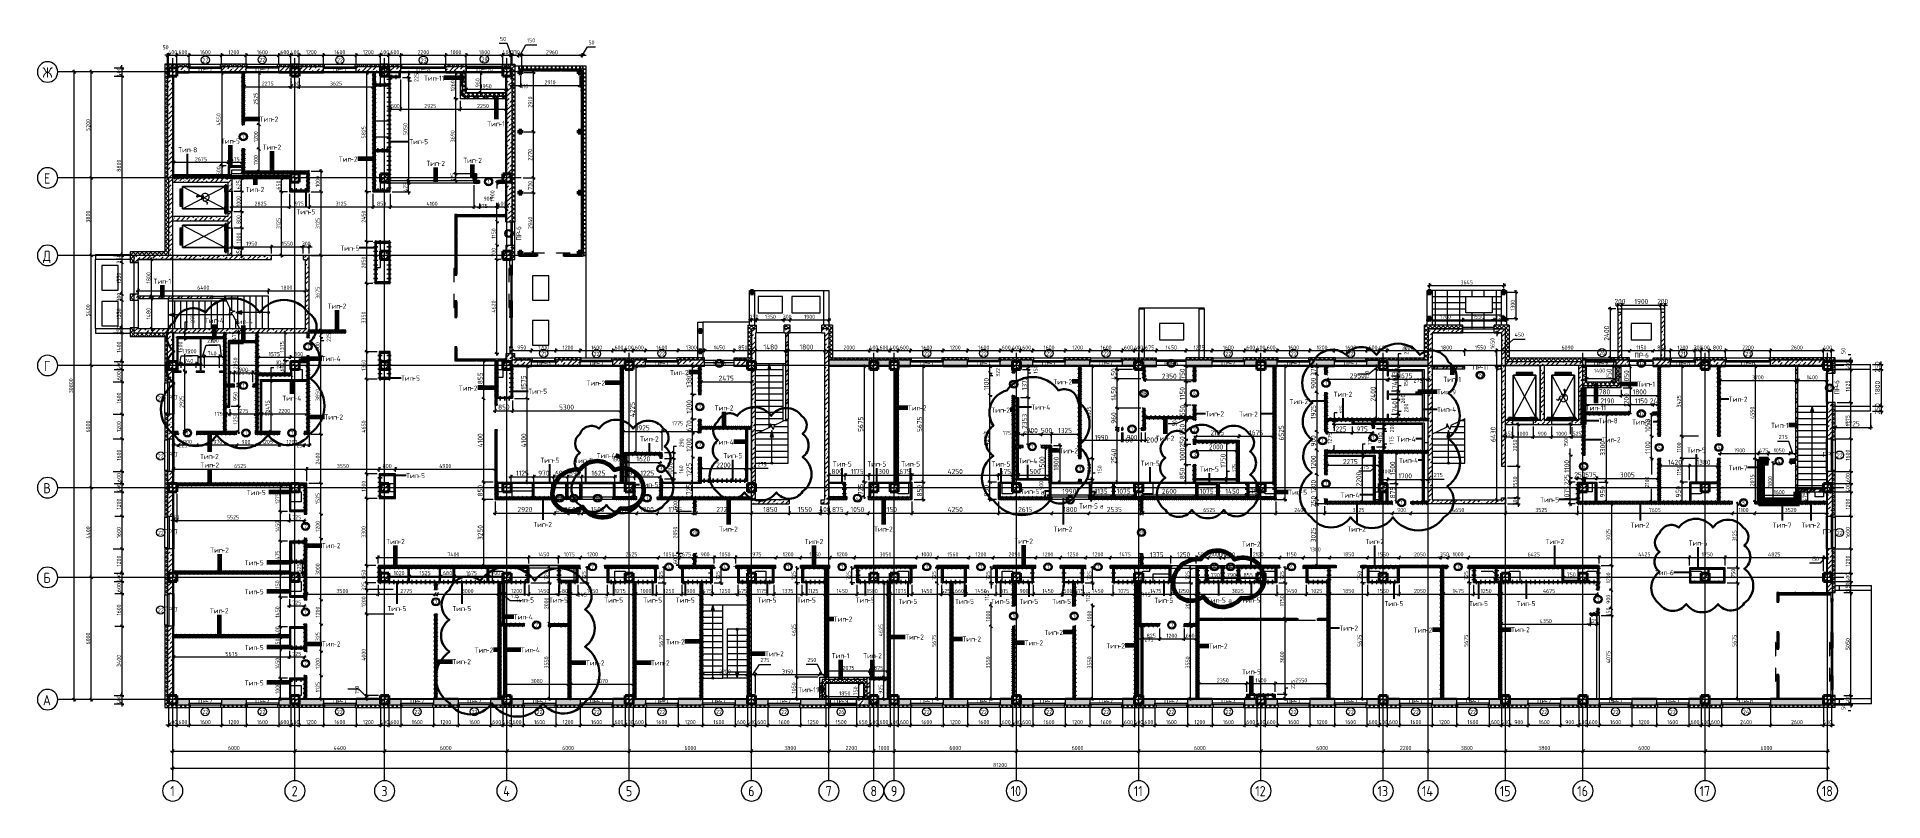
# Model space of a CAD drawing. Header units: millimetres. Extents: x -60946 to 138510, y -262288 to 24501.
# Drawn here: x -24978 to 65610, y -60839 to -23340 of the extents above; entities that cross this region are included whole.
import ezdxf

# ---------------------------------------------------------------- set-up
doc = ezdxf.new("R2010")
doc.units = ezdxf.units.MM
for name, pattern in [('ADSK_Линия сетки', [25, 20, -2.5, 0, -2.5]), ('ADSK_Невидимые', [5, 3, -2]), ('ADSK_Штриховая_ш2 п1_5', [4.5, 3, -1.5])]:
    doc.linetypes.add(name, pattern=pattern)
for name, color, linetype, lineweight in [('0) 1 вып перегородка', 7, 'Continuous', 60), ('2)Тип-2', 3, 'Continuous', 60), ('2)Тип-5', 1, 'Continuous', 60), ('2)Тип-7', 4, 'Continuous', 60), ('2)Тип-8', 40, 'Continuous', 60), ('_ Окна', 7, 'Continuous', 18), ('Витраж', 7, 'Continuous', 9), ('Двери', 7, 'Continuous', 9), ('Лестницы', 7, 'Continuous', 9), ('Марки', 7, 'Continuous', 20), ('Марки дверей', 7, 'Continuous', 20), ('Марки окон', 7, 'Continuous', 20), ('Несущие колонны', 7, 'Continuous', 18), ('Обобщенные модели', 7, 'ADSK_Невидимые', 18), ('Оборудование', 7, 'Continuous', 18), ('Окна', 7, 'Continuous', 9), ('Оси', 7, 'Continuous', 9), ('Панели витража', 7, 'Continuous', 9), ('Перекрытие', 7, 'Continuous', 18), ('Перекрытие штриховка', 7, 'Continuous', 18), ('Размеры', 7, 'Continuous', 9), ('Стены внутренние', 7, 'Continuous', 18), ('Стены наружные', 7, 'Continuous', 18), ('Стены несущие', 7, 'Continuous', 30), ('Стены отделка', 7, 'Continuous', 30), ('Стены перегородки', 7, 'Continuous', 30), ('Стены штриховка', 7, 'Continuous', 9), ('Стрелки вверх', 7, 'Continuous', 18), ('Узлы', 7, 'Continuous', 18)]:
    doc.layers.add(name, color=color, linetype=linetype, lineweight=lineweight)
doc.layers.add('2)Тип-4', color=7, linetype='Continuous', lineweight=30, true_color=0x0080c0)
doc.layers.add('Линии', color=7, linetype='Continuous', lineweight=9, true_color=0x00a600)
doc.styles.add('GOST Common', font='', dxfattribs={"width": 0.9, "height": 500})
doc.styles.add('GOST Common_2', font='', dxfattribs={"width": 0.9, "height": 250})
doc.styles.add('GOST Common_3', font='', dxfattribs={"width": 0.9, "height": 200})
doc.styles.add('GOST Common_4', font='', dxfattribs={"height": 250})
doc.styles.add('GOST Common_5', font='', dxfattribs={"width": 0.85, "height": 250})
doc.styles.add('GOST Common_B', font='', dxfattribs={"width": 0.8, "height": 200})
doc.styles.get('GOST Common').set_extended_font_data('GOST Common')
doc.styles.get('GOST Common_2').set_extended_font_data('GOST Common')
doc.styles.get('GOST Common_3').set_extended_font_data('GOST Common')
doc.styles.get('GOST Common_4').set_extended_font_data('GOST Common')
doc.styles.get('GOST Common_5').set_extended_font_data('GOST Common')
doc.styles.get('GOST Common_B').set_extended_font_data('GOST Common', bold=True)
doc.dimstyles.new('ADSK_Основной_2_0', dxfattribs={"dimscale": 304.8, "dimtxt": 201.142999, "dimasz": 0.463911, "dimexe": 0.328084, "dimexo": 0.328084, "dimgap": 0.164042, "dimtad": 1, "dimdec": 3, "dimrnd": 0.001, "dimdsep": 46, "dimtxsty": 'GOST Common_3', "dimblk1": 'OBLIQUE', "dimblk2": 'OBLIQUE', "dimsah": 1, "dimcen": 0.09, "dimdle": 0.328084, "dimazin": 2, "dimtfac": 1, "dimtdec": 4, "dimtix": 1, "dimtmove": 0, "dimatfit": 3, "dimfxl": 1, "dimtvp": 1, "dimtolj": 1, "dimtzin": 0, "dimlwd": 20, "dimlwe": 20, "dimarcsym": 2})
doc.dimstyles.new('ADSK_Основной_2_0_1', dxfattribs={"dimscale": 304.8, "dimtxt": 201.142999, "dimasz": 0.463911, "dimexe": 0.328084, "dimexo": 0.328084, "dimgap": 0.164042, "dimtad": 1, "dimdec": 3, "dimrnd": 0.001, "dimdsep": 46, "dimtxsty": 'GOST Common_3', "dimblk1": 'OBLIQUE', "dimblk2": 'OBLIQUE', "dimsah": 1, "dimcen": 0.09, "dimdle": 0.328084, "dimazin": 2, "dimtfac": 1, "dimtdec": 4, "dimtix": 1, "dimtmove": 1, "dimatfit": 3, "dimfxl": 1, "dimtvp": 1, "dimtolj": 1, "dimtzin": 0, "dimlwd": 20, "dimlwe": 20, "dimarcsym": 2})
doc.dimstyles.new('ADSK_Основной_2_0_2', dxfattribs={"dimscale": 304.8, "dimtxt": 201.142999, "dimasz": 0.463911, "dimexe": 0.328084, "dimexo": 0.328084, "dimgap": 0.164042, "dimtad": 1, "dimdec": 3, "dimrnd": 0.001, "dimdsep": 46, "dimtxsty": 'GOST Common_3', "dimblk1": 'OBLIQUE', "dimblk2": 'OBLIQUE', "dimsah": 1, "dimcen": 0.09, "dimdle": 0.328084, "dimazin": 2, "dimtfac": 1, "dimtdec": 4, "dimtix": 1, "dimtmove": 0, "dimatfit": 3, "dimfxl": 1, "dimtvp": 1, "dimtolj": 1, "dimtzin": 0, "dimlwd": 20, "dimlwe": 20, "dimarcsym": 2})
doc.dimstyles.new('ADSK_Основной_2_0_3', dxfattribs={"dimscale": 304.8, "dimtxt": 201.142999, "dimasz": 0.463911, "dimexe": 0.328084, "dimexo": 0.328084, "dimgap": 0.164042, "dimtad": 1, "dimdec": 3, "dimrnd": 0.001, "dimdsep": 46, "dimtxsty": 'GOST Common_2', "dimblk1": 'OBLIQUE', "dimblk2": 'OBLIQUE', "dimsah": 1, "dimcen": 0.09, "dimdle": 0.328084, "dimazin": 2, "dimtfac": 1, "dimtdec": 4, "dimtix": 1, "dimtmove": 0, "dimatfit": 3, "dimfxl": 1, "dimtvp": 1, "dimtolj": 1, "dimtzin": 0, "dimlwd": 20, "dimlwe": 20, "dimarcsym": 2})
doc.dimstyles.new('ADSK_Основной_окр', dxfattribs={"dimscale": 304.8, "dimtxt": 251.428749, "dimasz": 0.328084, "dimexe": 0.328084, "dimexo": 0.328084, "dimgap": 0.032808, "dimtad": 1, "dimdec": 0, "dimrnd": 5, "dimdsep": 46, "dimtxsty": 'GOST Common_5', "dimblk1": 'OBLIQUE', "dimblk2": 'OBLIQUE', "dimsah": 1, "dimcen": 0.09, "dimdle": 0.328084, "dimazin": 2, "dimtfac": 1, "dimtdec": 4, "dimtix": 1, "dimtmove": 0, "dimatfit": 3, "dimfxl": 1, "dimtvp": 1, "dimtolj": 1, "dimtzin": 0, "dimlwd": 20, "dimlwe": 20, "dimarcsym": 2})
doc.dimstyles.new('ADSK_Основной_окр_1', dxfattribs={"dimscale": 304.8, "dimtxt": 251.428749, "dimasz": 0.328084, "dimexe": 0.328084, "dimexo": 0.328084, "dimgap": 0.032808, "dimtad": 1, "dimdec": 0, "dimrnd": 5, "dimdsep": 46, "dimtxsty": 'GOST Common_4', "dimblk1": 'OBLIQUE', "dimblk2": 'OBLIQUE', "dimsah": 1, "dimcen": 0.09, "dimdle": 0.328084, "dimazin": 2, "dimtfac": 1, "dimtdec": 4, "dimtix": 1, "dimtmove": 1, "dimatfit": 3, "dimfxl": 1, "dimtvp": 1, "dimtolj": 1, "dimtzin": 0, "dimlwd": 20, "dimlwe": 20, "dimarcsym": 2})
pattern_1 = [(45, (1283.93, -48864.63), (84.18955, 308.69595), [396.875, -79.375, 3.353, -76.022])]
pattern_2 = [(45, (1283.93, -48864.63), (-224.5064, 224.5064), []), (45, (1508.44, -48864.63), (-224.5064, 224.5064), [396.875, -79.375, 3.353, -76.022])]
pattern_3 = [(45, (1283.93, -48864.63), (-106.06602, 106.06602), []), (135, (1283.93, -48864.63), (-106.06602, -106.06602), [])]
pattern_4 = [(45, (1283.93, -48864.63), (-235.7317, 235.7317), []), (45, (1441.1, -48864.63), (-235.7317, 235.7317), [])]
pattern_5 = [(0, (1283.93, -48864.63), (111.125, 111.125), [55.562, -166.687]), (90, (1311.72, -48892.41), (-111.125, 111.125), [55.562, -166.687])]
pattern_6 = [(90, (1283.93, -48864.63), (-100, 6e-15), [])]
pattern_7 = [(306.87, (1554.8, -48106.2), (1354.3306, -1354.3252), [67.716, -6703.924]), (333.435, (1527.7, -48092.66), (1354.328, 0.001), [30.284, -2998.086]), (345.964, (1473.54, -48079.12), (1354.3279, 0.006), [55.84, -5528.197]), (206.565, (1500.6, -48512.5), (-1354.3294, -1354.327), [30.284, -2998.086]), (206.565, (1554.8, -48485.4), (-1354.3294, -1354.327), [60.567, -2967.802]), (225, (1581.9, -48458.3), (1e-13, -1354.329), [38.306, -1877.003]), (270, (1581.9, -48431.2), (1354.328, 8e-14), [27.087, -1327.24]), (288.435, (1568.34, -48390.6), (1354.3304, -2708.655), [42.828, -4239.934]), (315, (1541.3, -48363.5), (1354.329, 0), [38.306, -1877.003]), (348.69, (1473.54, -48349.99), (1354.3282, -0.0012), [69.057, -6836.687]), (116.565, (1622.5, -48214.55), (-1354.327, 1354.3294), [60.567, -2967.802]), (90, (1622.5, -48255.2), (-1354.328, 8e-14), [40.63, -1313.698]), (63.435, (1595.4, -48309.36), (-0.001, 1354.328), [60.567, -2967.802]), (26.565, (1541.26, -48336.44), (1354.3294, 1354.327), [60.567, -2967.802]), (11.31, (1473.54, -48349.99), (5417.3103, 1354.3348), [69.057, -6836.687]), (0, (1392.3, -48350), (0, 1354.328), [81.26, -1273.068]), (26.565, (1663.15, -48214.55), (1354.3294, 1354.327), [60.567, -2967.802]), (45, (1636.1, -48241.6), (0, 1354.329), [38.306, -1877.003]), (63.435, (1609, -48295.8), (-0.001, 1354.328), [60.567, -2967.802]), (75.964, (1595.43, -48350), (-0.006, 1354.3279), [55.84, -5528.197]), (90, (1595.4, -48404.2), (-1354.328, 8e-14), [54.173, -1300.155]), (104.036, (1608.97, -48458.33), (-1354.3109, 4062.9895), [55.84, -5528.197]), (135, (1636.1, -48485.4), (-1354.329, 1e-13), [38.306, -1877.003]), (153.435, (1690.23, -48512.5), (-1354.328, -0.001), [60.567, -2967.802]), (288.435, (1852.75, -47957.23), (1354.3304, -2708.655), [42.828, -4239.934]), (296.565, (1839.2, -47930.15), (1354.327, -1354.3294), [30.284, -2998.086]), (315, (1825.7, -47916.6), (1354.329, 0), [19.153, -1896.156]), (0, (1812.1, -47916.6), (0, 1354.328), [13.543, -1340.785]), (18.435, (1771.5, -47930.15), (2708.655, 1354.3304), [42.828, -4239.934]), (26.565, (1744.4, -47943.7), (1354.3294, 1354.327), [30.284, -2998.086]), (71.565, (1730.86, -47984.3), (0.0012, 1354.3276), [42.828, -4239.934]), (90, (1730.9, -48052), (-1354.328, 8e-14), [67.716, -1286.612]), (135, (1527.7, -47957.2), (-1354.329, 1e-13), [19.153, -1896.156]), (123.69, (1554.8, -47997.86), (-1354.3264, 1354.3296), [48.83, -4834.268]), (90, (1554.8, -48025), (-1354.328, 8e-14), [27.087, -1327.24]), (63.435, (1541.26, -48052.03), (-0.001, 1354.328), [30.284, -2998.086]), (18.435, (1500.63, -48065.58), (2708.655, 1354.3304), [42.828, -4239.934]), (0, (1432.9, -48065.6), (0, 1354.328), [67.716, -1286.612]), (326.31, (1392.28, -48038.5), (2708.6576, -1354.3248), [48.83, -4834.268]), (0, (1392.3, -48079.1), (0, 1354.328), [81.26, -1273.068]), (14.036, (1338.1, -48092.66), (4062.9895, 1354.3109), [55.84, -5528.197]), (30.964, (1270.4, -48133.3), (4062.9726, 2708.67295), [78.97, -7818.05]), (45, (1229.8, -48173.9), (0, 1354.329), [57.46, -1857.85]), (71.565, (1216.2, -48214.55), (0.0012, 1354.3276), [42.828, -4239.934]), (90, (1216.2, -48255.2), (-1354.328, 8e-14), [40.63, -1313.698]), (108.435, (1229.76, -48295.8), (-1354.3304, 2708.655), [42.828, -4239.934]), (108.435, (1243.3, -48336.44), (-1354.3304, 2708.655), [42.828, -4239.934]), (165.964, (1297.48, -48350), (-1354.3279, -0.006), [55.84, -5528.197]), (180, (1392.3, -48350), (-2e-13, -1354.328), [94.803, -1259.525]), (303.69, (1906.93, -47564.48), (1354.3264, -1354.3296), [48.83, -4834.268]), (326.31, (1866.3, -47537.4), (2708.6576, -1354.3248), [48.83, -4834.268]), (0, (1825.7, -47537.4), (0, 1354.328), [40.63, -1313.698]), (14.036, (1771.5, -47550.93), (4062.9895, 1354.3109), [55.84, -5528.197]), (33.69, (1730.86, -47578.02), (1354.3296, 1354.3264), [48.83, -4834.268]), (56.31, (1703.78, -47618.65), (1354.3248, 2708.6576), [48.83, -4834.268]), (75.964, (1690.23, -47672.82), (-0.006, 1354.328), [55.84, -5528.197]), (104.036, (1703.78, -47727), (-1354.3109, 4062.9895), [55.84, -5528.197]), (135, (1717.3, -47740.5), (-1354.329, 1e-13), [19.153, -1896.156]), (168.69, (1785.04, -47754.08), (-1354.3282, 0.0012), [69.057, -6836.687]), (161.565, (1622.5, -47713.45), (-1354.3276, 0.0012), [42.828, -4239.934]), (180, (1649.6, -47713.5), (-2e-13, -1354.328), [27.087, -1327.24]), (206.565, (1676.7, -47699.9), (-1354.3294, -1354.327), [30.284, -2998.086]), (243.435, (1690.23, -47672.8), (0.001, -1354.328), [30.284, -2998.086]), (161.565, (1676.7, -47401.96), (-1354.3276, 0.0012), [42.828, -4239.934]), (123.69, (1703.78, -47442.6), (-1354.3264, 1354.3296), [48.83, -4834.268]), (101.31, (1717.32, -47510.3), (-1354.3348, 5417.3103), [69.057, -6836.687]), (90, (1717.3, -47578), (-1354.328, 8e-14), [67.716, -1286.612]), (71.565, (1703.78, -47618.65), (0.0012, 1354.3276), [42.828, -4239.934]), (14.036, (1730.86, -47415.5), (4062.9895, 1354.3109), [55.84, -5528.197]), (63.435, (1717.3, -47442.6), (-0.001, 1354.328), [30.284, -2998.086]), (90, (1717.3, -47496.8), (-1354.328, 8e-14), [54.173, -1300.155]), (135, (1744.4, -47523.8), (-1354.329, 1e-13), [38.306, -1877.003]), (165.964, (1798.58, -47537.4), (-1354.328, -0.006), [55.84, -5528.197]), (180, (1866.3, -47537.4), (-2e-13, -1354.328), [67.716, -1286.612]), (206.565, (1893.4, -47523.85), (-1354.3294, -1354.327), [30.284, -2998.086]), (243.435, (1906.9, -47496.76), (0.001, -1354.328), [30.284, -2998.086]), (270, (1906.9, -47469.7), (1354.328, 8e-14), [27.087, -1327.24]), (315, (1866.3, -47429), (1354.329, 0), [57.46, -1857.85]), (341.565, (1785.04, -47401.96), (1354.3276, -0.0012), [85.655, -4197.106]), (270, (1947.6, -47645.7), (1354.328, 8e-14), [27.087, -1327.24]), (288.435, (1934, -47605.1), (1354.3304, -2708.655), [42.828, -4239.934]), (26.565, (1581.9, -47415.5), (1354.3294, 1354.327), [60.567, -2967.802]), (45, (1554.8, -47442.6), (0, 1354.329), [38.306, -1877.003]), (78.69, (1541.26, -47510.3), (0.0012, 1354.3282), [69.057, -6836.687]), (90, (1541.3, -47578), (-1354.328, 8e-14), [67.716, -1286.612]), (90, (1541.3, -47618.6), (-1354.328, 8e-14), [40.63, -1313.698]), (108.435, (1554.8, -47659.3), (-1354.3304, 2708.655), [42.828, -4239.934]), (123.69, (1581.9, -47699.9), (-1354.3264, 1354.3296), [48.83, -4834.268]), (168.69, (1785.04, -47754.08), (-1354.3282, 0.0012), [69.057, -6836.687]), (180, (1839.2, -47754.1), (-2e-13, -1354.328), [54.173, -1300.155]), (198.435, (1879.84, -47740.54), (-2708.655, -1354.3304), [42.828, -4239.934]), (225, (1920.5, -47699.9), (1e-13, -1354.329), [57.46, -1857.85]), (225, (1947.6, -47672.8), (1e-13, -1354.329), [38.306, -1877.003]), (168.69, (1608.97, -47943.7), (-1354.3282, 0.0012), [69.057, -6836.687]), (180, (1663.1, -47943.7), (-2e-13, -1354.328), [54.173, -1300.155]), (188.13, (1757.95, -47930.15), (-8125.9706, -1354.3136), [95.765, -9480.78]), (225, (1798.6, -47889.5), (1e-13, -1354.329), [57.46, -1857.85]), (270, (1798.6, -47848.9), (1354.328, 8e-14), [40.63, -1313.698]), (288.435, (1785.04, -47808.26), (1354.3304, -2708.655), [42.828, -4239.934]), (315, (1730.9, -47754.1), (1354.329, 0), [76.612, -1838.697]), (341.565, (1690.23, -47740.54), (1354.3276, -0.0012), [42.828, -4239.934]), (345.964, (1636.06, -47727), (1354.3279, 0.006), [55.84, -5528.197]), (0, (1581.9, -47727), (0, 1354.328), [54.173, -1300.155]), (18.435, (1541.26, -47740.54), (2708.655, 1354.3304), [42.828, -4239.934]), (33.69, (1500.63, -47767.63), (1354.3296, 1354.3264), [48.83, -4834.268]), (45, (1473.5, -47794.7), (0, 1354.329), [38.306, -1877.003]), (90, (1473.5, -47848.9), (-1354.328, 8e-14), [54.173, -1300.155]), (108.435, (1487.1, -47889.5), (-1354.3304, 2708.655), [42.828, -4239.934]), (116.565, (1500.6, -47916.6), (-1354.327, 1354.3294), [30.284, -2998.086]), (161.565, (1541.26, -47930.15), (-1354.3276, 0.0012), [42.828, -4239.934]), (291.801, (1934, -48593.77), (1354.3084, -2708.6661), [72.933, -7220.347]), (270, (1934, -48539.6), (1354.328, 8e-14), [54.173, -1300.155]), (251.565, (1947.56, -48498.96), (-0.0012, -1354.3276), [42.828, -4239.934]), (213.69, (1988.2, -48471.88), (-1354.3296, -1354.3264), [48.83, -4834.268]), (198.435, (2028.8, -48458.33), (-2708.655, -1354.3304), [42.828, -4239.934]), (180, (2096.5, -48458.3), (-2e-13, -1354.328), [67.716, -1286.612]), (153.435, (2150.7, -48485.4), (-1354.328, -0.001), [60.567, -2967.802]), (135, (2177.8, -48512.5), (-1354.329, 1e-13), [38.306, -1877.003]), (135, (2218.4, -48553.1), (-1354.329, 1e-13), [57.46, -1857.85]), (104.036, (2231.96, -48607.3), (-1354.3109, 4062.9895), [55.84, -5528.197]), (90, (2232, -48661.5), (-1354.328, 8e-14), [54.173, -1300.155]), (63.435, (2204.9, -48715.66), (-0.001, 1354.328), [60.567, -2967.802]), (14.036, (2150.7, -48729.2), (4062.9895, 1354.3109), [55.84, -5528.197]), (0, (2083, -48729.2), (0, 1354.328), [67.716, -1286.612]), (348.69, (2015.27, -48715.66), (1354.3282, -0.0012), [69.057, -6836.687]), (326.31, (1974.64, -48688.57), (2708.6576, -1354.3248), [48.83, -4834.268]), (296.565, (1961.1, -48661.5), (1354.327, -1354.3294), [30.284, -2998.086]), (45, (1866.3, -47916.6), (0, 1354.329), [19.153, -1896.156]), (0, (1839.2, -47916.6), (0, 1354.328), [27.087, -1327.24]), (315, (1812.1, -47889.5), (1354.329, 0), [38.306, -1877.003]), (281.31, (1798.58, -47821.8), (1354.3348, -5417.3103), [69.057, -6836.687]), (0, (1825.7, -47767.6), (0, 1354.328), [40.63, -1313.698]), (45, (1798.6, -47794.7), (0, 1354.329), [38.306, -1877.003]), (90, (1798.6, -47821.8), (-1354.328, 8e-14), [27.087, -1327.24]), (135, (1554.8, -47686.4), (-1354.329, 1e-13), [38.306, -1877.003]), (90, (1554.8, -47713.5), (-1354.328, 8e-14), [27.087, -1327.24]), (63.435, (1541.26, -47740.54), (-0.001, 1354.328), [30.284, -2998.086]), (18.435, (1500.63, -47754.1), (2708.655, 1354.3304), [42.828, -4239.934]), (0, (1460, -47754.1), (0, 1354.328), [40.63, -1313.698]), (0, (2340.3, -48187.5), (0, 1354.328), [13.543, -1340.785]), (333.435, (2313.2, -48173.9), (1354.328, 0.001), [30.284, -2998.086]), (333.435, (2286.14, -48160.4), (1354.328, 0.001), [30.284, -2998.086]), (296.565, (2272.6, -48133.3), (1354.327, -1354.3294), [30.284, -2998.086]), (270, (2272.6, -48106.2), (1354.328, 8e-14), [27.087, -1327.24]), (251.565, (2286.14, -48065.58), (-0.0012, -1354.3276), [42.828, -4239.934]), (225, (2299.7, -48052), (1e-13, -1354.329), [19.153, -1896.156]), (180, (2313.2, -48052), (-2e-13, -1354.328), [13.543, -1340.785]), (45, (2286.1, -47997.9), (0, 1354.329), [38.306, -1877.003]), (0, (2259, -47997.9), (0, 1354.328), [27.087, -1327.24]), (341.565, (2123.6, -47957.23), (1354.3276, -0.0012), [42.828, -4239.934]), (315, (2096.5, -47930.1), (1354.329, 0), [38.306, -1877.003]), (270, (2096.5, -47903), (1354.328, 8e-14), [27.087, -1327.24]), (243.435, (2110.1, -47876), (0.001, -1354.328), [30.284, -2998.086]), (153.435, (2001.7, -47889.5), (-1354.328, -0.001), [30.284, -2998.086]), (146.31, (2042.36, -47916.6), (-2708.6576, 1354.3248), [48.83, -4834.268]), (90, (2042.4, -47943.7), (-1354.328, 8e-14), [27.087, -1327.24]), (63.435, (2028.8, -47970.8), (-0.001, 1354.328), [30.284, -2998.086]), (45, (2015.3, -47984.3), (0, 1354.329), [19.153, -1896.156]), (18.435, (1906.93, -48024.95), (2708.655, 1354.3304), [42.828, -4239.934]), (333.435, (1879.84, -48011.4), (1354.328, 0.001), [30.284, -2998.086]), (296.565, (1866.3, -47984.3), (1354.327, -1354.3294), [30.284, -2998.086]), (180, (1852.8, -48201), (-2e-13, -1354.328), [27.087, -1327.24]), (206.565, (1879.84, -48187.47), (-1354.3294, -1354.327), [30.284, -2998.086]), (251.565, (1893.4, -48146.84), (-0.0012, -1354.3276), [42.828, -4239.934]), (270, (1893.4, -48092.7), (1354.328, 8e-14), [54.173, -1300.155]), (116.565, (2137.16, -48309.36), (-1354.327, 1354.3294), [30.284, -2998.086]), (104.036, (2150.7, -48363.53), (-1354.3109, 4062.9895), [55.84, -5528.197]), (90, (2150.7, -48404.2), (-1354.328, 8e-14), [40.63, -1313.698]), (45, (2123.6, -48431.2), (0, 1354.329), [38.306, -1877.003]), (18.435, (2083, -48444.8), (2708.655, 1354.3304), [42.828, -4239.934]), (0, (2028.8, -48444.8), (0, 1354.328), [54.173, -1300.155]), (333.435, (2001.7, -48431.25), (1354.328, 0.001), [30.284, -2998.086]), (0, (2272.6, -48593.8), (0, 1354.328), [13.543, -1340.785]), (26.565, (2245.5, -48607.3), (1354.3294, 1354.327), [30.284, -2998.086]), (63.435, (2231.96, -48634.4), (-0.001, 1354.328), [30.284, -2998.086]), (90, (2232, -48661.5), (-1354.328, 8e-14), [27.087, -1327.24]), (90, (2232, -48702.1), (-1354.328, 8e-14), [40.63, -1313.698]), (116.565, (2245.5, -48729.2), (-1354.327, 1354.3294), [30.284, -2998.086]), (123.69, (2001.73, -48729.2), (-1354.3264, 1354.3296), [48.83, -4834.268]), (90, (2001.7, -48742.7), (-1354.328, 8e-14), [13.543, -1340.785]), (168.69, (2001.73, -48255.18), (-1354.3282, 0.0012), [69.057, -6836.687]), (189.462, (2082.99, -48241.64), (-6771.6479, -1354.2898), [82.38, -8155.675]), (198.435, (2164.25, -48214.55), (-2708.655, -1354.3304), [85.655, -4197.106]), (210.964, (2231.96, -48173.92), (-4062.9726, -2708.67295), [78.97, -7818.05]), (233.13, (2272.6, -48119.75), (-2708.663, -4062.9796), [67.716, -6703.924]), (270, (2272.6, -48038.5), (1354.328, 8e-14), [81.26, -1273.068]), (288.435, (2259.05, -47997.86), (1354.3304, -2708.655), [42.828, -4239.934]), (333.435, (2204.9, -47970.8), (1354.328, 0.001), [60.567, -2967.802]), (0, (2110.1, -47970.8), (0, 1354.328), [94.803, -1259.525]), (8.13, (2015.27, -47984.32), (8125.9706, 1354.3136), [95.765, -9480.78]), (21.801, (1947.56, -48011.4), (2708.6661, 1354.3084), [72.933, -7220.347]), (45, (1906.9, -48052), (0, 1354.329), [57.46, -1857.85]), (78.69, (1893.38, -48119.75), (0.0012, 1354.3282), [69.057, -6836.687]), (90, (1893.4, -48173.9), (-1354.328, 8e-14), [54.173, -1300.155]), (108.435, (1906.93, -48214.55), (-1354.3304, 2708.655), [42.828, -4239.934]), (135, (1934, -48241.6), (-1354.329, 1e-13), [38.306, -1877.003]), (180, (1758, -48187.5), (-2e-13, -1354.328), [40.63, -1313.698]), (167.471, (1879.84, -48214.55), (-6771.635, 1354.35114), [124.863, -12361.424]), (143.13, (1934, -48255.18), (-4062.9796, 2708.663), [67.716, -6703.924]), (135, (1947.6, -48268.7), (-1354.329, 1e-13), [19.153, -1896.156]), (111.801, (1974.64, -48336.44), (-1354.3084, 2708.6661), [72.933, -7220.347]), (90, (1974.6, -48390.6), (-1354.328, 8e-14), [54.173, -1300.155]), (90, (1974.6, -48444.8), (-1354.328, 8e-14), [54.173, -1300.155]), (71.565, (1961.1, -48485.4), (0.0012, 1354.3276), [42.828, -4239.934]), (33.69, (1920.47, -48512.5), (1354.3296, 1354.3264), [48.83, -4834.268]), (14.036, (1866.3, -48526.05), (4062.9895, 1354.3109), [55.84, -5528.197]), (0, (1798.6, -48526), (0, 1354.328), [67.716, -1286.612]), (352.875, (1690.23, -48512.5), (1354.3283, 0.00063), [109.19, -10809.752]), (270, (2529.9, -47957.2), (1354.328, 8e-14), [40.63, -1313.698]), (288.435, (2516.37, -47916.6), (1354.3304, -2708.655), [42.828, -4239.934]), (303.69, (2489.3, -47875.97), (1354.3264, -1354.3296), [48.83, -4834.268]), (315, (2462.2, -47848.9), (1354.329, 0), [38.306, -1877.003]), (0, (2408, -47848.9), (0, 1354.328), [54.173, -1300.155]), (14.036, (2353.85, -47862.43), (4062.9895, 1354.3109), [55.84, -5528.197]), (56.31, (2326.77, -47903.06), (1354.3248, 2708.6576), [48.83, -4834.268]), (75.964, (2313.22, -47957.23), (-0.006, 1354.328), [55.84, -5528.197]), (270, (2313.2, -47903), (1354.328, 8e-14), [40.63, -1313.698]), (284.036, (2299.68, -47848.9), (1354.3109, -4062.9895), [55.84, -5528.197]), (303.69, (2272.6, -47808.26), (1354.3264, -1354.3296), [48.83, -4834.268]), (333.435, (2245.5, -47794.7), (1354.328, 0.001), [30.284, -2998.086]), (0, (2204.9, -47794.7), (0, 1354.328), [40.63, -1313.698]), (18.435, (2164.25, -47808.26), (2708.655, 1354.3304), [42.828, -4239.934]), (45, (2137.2, -47835.3), (0, 1354.329), [38.306, -1877.003]), (236.31, (2164.25, -47781.17), (-1354.3248, -2708.6576), [48.83, -4834.268]), (270, (2164.2, -47740.5), (1354.328, 8e-14), [40.63, -1313.698]), (270, (2164.2, -47713.5), (1354.328, 8e-14), [27.087, -1327.24]), (303.69, (2137.16, -47672.82), (1354.3264, -1354.3296), [48.83, -4834.268]), (333.435, (2110.1, -47659.3), (1354.328, 0.001), [30.284, -2998.086]), (0, (2055.9, -47659.3), (0, 1354.328), [54.173, -1300.155]), (14.036, (2001.73, -47672.82), (4062.9895, 1354.3109), [55.84, -5528.197]), (210.964, (2245.5, -47550.93), (-4062.9726, -2708.67295), [78.97, -7818.05]), (201.801, (2313.22, -47523.85), (-2708.666, -1354.3084), [72.933, -7220.347]), (180, (2353.9, -47523.8), (-2e-13, -1354.328), [40.63, -1313.698]), (173.66, (2475.74, -47537.39), (-1354.3285, -0.00497), [122.64, -12141.322]), (161.565, (2516.37, -47550.93), (-1354.3276, 0.0012), [42.828, -4239.934]), (116.565, (2543.46, -47605.1), (-1354.327, 1354.3294), [60.567, -2967.802]), (111.801, (2570.55, -47672.82), (-1354.3084, 2708.666), [72.933, -7220.347]), (104.036, (2584.1, -47727), (-1354.3109, 4062.9895), [55.84, -5528.197]), (90, (2584.1, -47767.6), (-1354.328, 8e-14), [40.63, -1313.698]), (45, (2529.9, -47821.8), (0, 1354.329), [76.612, -1838.697]), (0, (2462.2, -47821.8), (0, 1354.328), [67.716, -1286.612]), (352.875, (2353.85, -47808.26), (1354.3283, 0.00063), [109.19, -10809.752]), (344.055, (2259.05, -47781.17), (5417.32154, -1354.2909), [98.597, -9761.06]), (321.34, (2191.33, -47727), (5417.2981, -4063.00255), [86.72, -8585.21]), (296.565, (2164.25, -47672.8), (1354.327, -1354.3294), [60.567, -2967.802]), (270, (2164.2, -47632.2), (1354.328, 8e-14), [40.63, -1313.698]), (251.565, (2177.8, -47591.56), (-0.0012, -1354.3276), [42.828, -4239.934]), (116.565, (1609, -48160.4), (-1354.327, 1354.3294), [60.567, -2967.802]), (146.31, (1649.6, -48187.47), (-2708.6576, 1354.3248), [48.83, -4834.268]), (180, (1690.2, -48187.5), (-2e-13, -1354.328), [40.63, -1313.698]), (198.435, (1730.86, -48173.92), (-2708.655, -1354.3304), [42.828, -4239.934]), (243.435, (1744.4, -48146.84), (0.001, -1354.328), [30.284, -2998.086]), (281.31, (1730.86, -48079.12), (1354.3348, -5417.3103), [69.057, -6836.687]), (296.565, (1852.75, -48756.3), (1354.327, -1354.3294), [30.284, -2998.086]), (315, (1825.7, -48729.2), (1354.329, 0), [38.306, -1877.003]), (333.435, (1798.6, -48715.66), (1354.328, 0.001), [30.284, -2998.086]), (315, (1785, -48702.1), (1354.329, 0), [19.153, -1896.156]), (288.435, (1879.84, -48052.03), (1354.3304, -2708.655), [42.828, -4239.934]), (284.036, (1866.3, -47997.86), (1354.3109, -4062.9895), [55.84, -5528.197]), (90, (1730.9, -48052), (-1354.328, 8e-14), [54.173, -1300.155]), (101.31, (1744.4, -48119.75), (-1354.3348, 5417.3103), [69.057, -6836.687]), (123.69, (1771.5, -48160.38), (-1354.3264, 1354.3296), [48.83, -4834.268]), (135, (1798.6, -48187.5), (-1354.329, 1e-13), [38.306, -1877.003]), (153.435, (1825.67, -48201), (-1354.328, -0.001), [30.284, -2998.086]), (270, (1758, -48580.2), (1354.328, 8e-14), [54.173, -1300.155]), (270, (1758, -48553.1), (1354.328, 8e-14), [27.087, -1327.24]), (315, (1730.9, -48526.05), (1354.329, 0), [38.306, -1877.003]), (341.565, (1690.23, -48512.5), (1354.3276, -0.0012), [42.828, -4239.934]), (18.435, (1649.6, -48526.05), (2708.655, 1354.3304), [42.828, -4239.934]), (26.565, (1622.5, -48539.6), (1354.3294, 1354.327), [30.284, -2998.086]), (63.435, (1609, -48566.7), (-0.001, 1354.328), [30.284, -2998.086]), (90, (1609, -48580.2), (-1354.328, 8e-14), [13.543, -1340.785]), (101.31, (1622.52, -48647.94), (-1354.3348, 5417.3103), [69.057, -6836.687]), (90, (1622.5, -48702.1), (-1354.328, 8e-14), [54.173, -1300.155]), (116.565, (1636.06, -48729.2), (-1354.327, 1354.3294), [30.284, -2998.086]), (165.964, (1690.23, -48742.74), (-1354.328, -0.006), [55.84, -5528.197]), (180, (1717.3, -48742.7), (-2e-13, -1354.328), [27.087, -1327.24]), (213.69, (1757.95, -48715.66), (-1354.3296, -1354.3264), [48.83, -4834.268]), (225, (1771.5, -48702.1), (1e-13, -1354.329), [19.153, -1896.156]), (270, (1771.5, -48675), (1354.328, 8e-14), [27.087, -1327.24]), (288.435, (1757.95, -48634.4), (1354.3304, -2708.655), [42.828, -4239.934]), (270, (1527.7, -47456.1), (1354.328, 8e-14), [67.716, -1286.612]), (315, (1514.2, -47442.6), (1354.329, 0), [19.153, -1896.156]), (0, (1500.6, -47442.6), (0, 1354.328), [13.543, -1340.785]), (26.565, (1473.54, -47456.13), (1354.3294, 1354.327), [30.284, -2998.086]), (45, (1460, -47469.7), (0, 1354.329), [19.153, -1896.156]), (71.565, (1446.45, -47510.3), (0.0012, 1354.3276), [42.828, -4239.934]), (90, (1419.4, -47605.1), (-1354.328, 8e-14), [27.087, -1327.24]), (116.565, (1432.9, -47632.2), (-1354.327, 1354.3294), [30.284, -2998.086]), (153.435, (1460, -47645.74), (-1354.328, -0.001), [30.284, -2998.086]), (180, (1473.5, -47645.7), (-2e-13, -1354.328), [13.543, -1340.785]), (198.435, (1514.17, -47632.2), (-2708.655, -1354.3304), [42.828, -4239.934]), (243.435, (1527.7, -47605.1), (0.001, -1354.328), [30.284, -2998.086]), (251.565, (1541.26, -47564.48), (-0.0012, -1354.3276), [42.828, -4239.934]), (288.435, (1527.7, -47523.85), (1354.3304, -2708.655), [42.828, -4239.934]), (71.565, (1432.9, -47550.93), (0.0012, 1354.3276), [42.828, -4239.934]), (180, (1351.7, -47632.2), (-2e-13, -1354.328), [81.26, -1273.068]), (198.435, (1392.3, -47618.65), (-2708.655, -1354.3304), [42.828, -4239.934]), (236.31, (1419.37, -47578.02), (-1354.3248, -2708.6576), [48.83, -4834.268]), (243.435, (1432.9, -47550.93), (0.001, -1354.328), [30.284, -2998.086]), (255.964, (1446.45, -47496.76), (0.006, -1354.3279), [55.84, -5528.197]), (270, (1446.5, -47469.7), (1354.328, 8e-14), [27.087, -1327.24]), (303.69, (1419.37, -47429.04), (1354.3264, -1354.3296), [48.83, -4834.268]), (326.31, (1378.74, -47401.96), (2708.6576, -1354.3248), [48.83, -4834.268]), (341.565, (2191.33, -48336.44), (1354.3276, -0.0012), [42.828, -4239.934]), (333.435, (2164.25, -48322.9), (1354.328, 0.001), [30.284, -2998.086]), (71.565, (2367.4, -48702.1), (0.0012, 1354.3276), [42.828, -4239.934]), (63.435, (2353.85, -48729.2), (-0.001, 1354.328), [30.284, -2998.086]), (45, (2340.3, -48742.7), (0, 1354.329), [19.153, -1896.156]), (0, (2326.8, -48742.7), (0, 1354.328), [13.543, -1340.785]), (0, (2313.2, -48742.7), (0, 1354.328), [13.543, -1340.785]), (333.435, (2286.14, -48729.2), (1354.328, 0.001), [30.284, -2998.086]), (0, (2245.5, -48729.2), (0, 1354.328), [40.63, -1313.698]), (153.435, (2313.2, -48607.3), (-1354.328, -0.001), [30.284, -2998.086]), (180, (2326.8, -48607.3), (-2e-13, -1354.328), [13.543, -1340.785]), (146.31, (2367.4, -48634.4), (-2708.6576, 1354.3248), [48.83, -4834.268]), (116.565, (2380.94, -48661.5), (-1354.327, 1354.3294), [30.284, -2998.086]), (251.565, (1893.4, -47862.43), (-0.0012, -1354.3276), [42.828, -4239.934]), (270, (1893.4, -47808.3), (1354.328, 8e-14), [54.173, -1300.155]), (303.69, (1866.3, -47767.63), (1354.3264, -1354.3296), [48.83, -4834.268]), (180, (2299.7, -48350), (-2e-13, -1354.328), [67.716, -1286.612]), (191.31, (2367.4, -48336.44), (-5417.3103, -1354.3348), [69.057, -6836.687]), (216.87, (2421.57, -48295.8), (-1354.3252, -1354.3306), [67.716, -6703.924]), (270, (2421.6, -48255.2), (1354.328, 8e-14), [40.63, -1313.698]), (303.69, (2394.5, -48214.55), (1354.3264, -1354.3296), [48.83, -4834.268]), (338.199, (2326.77, -48187.47), (4062.9938, -1354.2994), [72.933, -7220.347]), (0, (2259, -48187.5), (0, 1354.328), [67.716, -1286.612]), (14.036, (2204.88, -48201), (4062.9895, 1354.3109), [55.84, -5528.197]), (33.69, (2164.25, -48228.1), (1354.3296, 1354.3264), [48.83, -4834.268]), (71.565, (2150.7, -48268.73), (0.0012, 1354.3276), [42.828, -4239.934]), (90, (2150.7, -48295.8), (-1354.328, 8e-14), [27.087, -1327.24]), (116.565, (2164.25, -48322.9), (-1354.327, 1354.3294), [30.284, -2998.086]), (180, (1473.5, -48783.4), (-2e-13, -1354.328), [13.543, -1340.785]), (180, (1487.1, -48783.4), (-2e-13, -1354.328), [13.543, -1340.785]), (194.036, (1541.26, -48769.83), (-4062.9895, -1354.3109), [55.84, -5528.197]), (213.69, (1581.9, -48742.74), (-1354.3296, -1354.3264), [48.83, -4834.268]), (243.435, (1609, -48688.57), (0.001, -1354.328), [60.567, -2967.802]), (270, (1609, -48607.3), (1354.328, 8e-14), [81.26, -1273.068]), (281.31, (1595.43, -48539.6), (1354.3348, -5417.3103), [69.057, -6836.687]), (315, (1568.3, -48512.5), (1354.329, 0), [38.306, -1877.003]), (0, (1514.2, -48512.5), (0, 1354.328), [54.173, -1300.155]), (21.801, (1446.45, -48539.6), (2708.6661, 1354.3084), [72.933, -7220.347]), (53.13, (1405.82, -48593.77), (2708.663, 4062.9796), [67.716, -6703.924]), (75.964, (1392.28, -48647.94), (-0.006, 1354.3279), [55.84, -5528.197]), (104.036, (1405.82, -48702.1), (-1354.3109, 4062.9895), [55.84, -5528.197]), (108.435, (1419.37, -48742.74), (-1354.3304, 2708.655), [42.828, -4239.934]), (135, (1460, -48783.4), (-1354.329, 1e-13), [57.46, -1857.85]), (206.565, (2380.94, -48173.9), (-1354.3294, -1354.327), [30.284, -2998.086]), (243.435, (2394.5, -48146.84), (0.001, -1354.328), [30.284, -2998.086]), (284.036, (2380.94, -48092.66), (1354.3109, -4062.9895), [55.84, -5528.197]), (315, (2353.9, -48065.6), (1354.329, 0), [38.306, -1877.003]), (341.565, (2313.22, -48052.03), (1354.3276, -0.0012), [42.828, -4239.934]), (180, (2015.3, -47659.3), (-2e-13, -1354.328), [13.543, -1340.785]), (180, (2028.8, -47659.3), (-2e-13, -1354.328), [13.543, -1340.785]), (194.036, (2083, -47645.74), (-4062.9895, -1354.3109), [55.84, -5528.197]), (213.69, (2123.6, -47618.65), (-1354.3296, -1354.3264), [48.83, -4834.268]), (243.435, (2150.7, -47564.5), (0.001, -1354.328), [60.567, -2967.802]), (270, (2150.7, -47483.2), (1354.328, 8e-14), [81.26, -1273.068]), (281.31, (2137.16, -47415.5), (1354.3348, -5417.3103), [69.057, -6836.687]), (315, (2110.1, -47388.4), (1354.329, 0), [38.306, -1877.003]), (0, (2055.9, -47388.4), (0, 1354.328), [54.173, -1300.155]), (21.801, (1988.19, -47415.5), (2708.6661, 1354.3084), [72.933, -7220.347]), (53.13, (1947.56, -47469.67), (2708.663, 4062.9796), [67.716, -6703.924]), (75.964, (1934, -47523.85), (-0.006, 1354.328), [55.84, -5528.197]), (104.036, (1947.56, -47578.02), (-1354.3109, 4062.9895), [55.84, -5528.197]), (108.435, (1961.1, -47618.65), (-1354.3304, 2708.655), [42.828, -4239.934]), (135, (2001.7, -47659.3), (-1354.329, 1e-13), [57.46, -1857.85]), (180, (1324.6, -48539.6), (-2e-13, -1354.328), [13.543, -1340.785]), (153.435, (1351.65, -48553.14), (-1354.328, -0.001), [30.284, -2998.086]), (135, (1378.7, -48580.2), (-1354.329, 1e-13), [38.306, -1877.003]), (90, (1378.7, -48607.3), (-1354.328, 8e-14), [27.087, -1327.24]), (108.435, (1392.3, -48647.94), (-1354.3304, 2708.655), [42.828, -4239.934]), (90, (1392.3, -48702.1), (-1354.328, 8e-14), [54.173, -1300.155]), (63.435, (1378.74, -48729.2), (-0.001, 1354.328), [30.284, -2998.086]), (18.435, (1338.1, -48742.74), (2708.655, 1354.3304), [42.828, -4239.934]), (0, (1284, -48742.7), (0, 1354.328), [54.173, -1300.155]), (0, (1256.8, -48742.7), (0, 1354.328), [27.087, -1327.24]), (341.565, (1216.2, -48729.2), (1354.3276, -0.0012), [42.828, -4239.934]), (315, (1189.1, -48702.1), (1354.329, 0), [38.306, -1877.003]), (243.435, (1202.7, -48675), (0.001, -1354.328), [30.284, -2998.086]), (270, (1202.7, -48620.9), (1354.328, 8e-14), [54.173, -1300.155]), (225, (1229.8, -48593.8), (1e-13, -1354.329), [38.306, -1877.003]), (216.87, (1283.93, -48553.14), (-1354.3252, -1354.3306), [67.716, -6703.924]), (206.565, (1311, -48539.6), (-1354.3294, -1354.327), [30.284, -2998.086]), (341.565, (2083, -48268.73), (1354.3276, -0.0012), [42.828, -4239.934]), (0, (2028.8, -48268.7), (0, 1354.328), [54.173, -1300.155]), (26.565, (2001.7, -48282.3), (1354.3294, 1354.327), [30.284, -2998.086]), (63.435, (1988.2, -48309.36), (-0.001, 1354.328), [30.284, -2998.086]), (90, (1988.2, -48390.6), (-1354.328, 8e-14), [81.26, -1273.068]), (108.435, (2001.73, -48431.25), (-1354.3304, 2708.655), [42.828, -4239.934]), (284.036, (1757.95, -48607.3), (1354.3109, -4062.9895), [55.84, -5528.197]), (251.565, (1771.5, -48566.7), (-0.0012, -1354.3276), [42.828, -4239.934]), (243.435, (1785.04, -48539.6), (0.001, -1354.328), [30.284, -2998.086]), (194.036, (1839.2, -48526.05), (-4062.9895, -1354.3109), [55.84, -5528.197]), (180, (1893.4, -48526), (-2e-13, -1354.328), [54.173, -1300.155]), (135, (1920.5, -48553.1), (-1354.329, 1e-13), [38.306, -1877.003]), (108.435, (1934, -48593.77), (-1354.3304, 2708.655), [42.828, -4239.934]), (108.435, (1785.04, -48702.1), (-1354.3304, 2708.655), [42.828, -4239.934]), (165.964, (1920.47, -48796.9), (-1354.328, -0.006), [55.84, -5528.197]), (194.036, (1974.64, -48783.37), (-4062.9895, -1354.3109), [55.84, -5528.197]), (236.31, (2001.73, -48742.74), (-1354.3248, -2708.6576), [48.83, -4834.268]), (213.69, (1947.56, -47875.97), (-1354.3296, -1354.3264), [48.83, -4834.268]), (180, (1974.6, -47876), (-2e-13, -1354.328), [27.087, -1327.24]), (270, (1866.3, -47957.2), (1354.328, 8e-14), [27.087, -1327.24]), (243.435, (1879.84, -47930.15), (0.001, -1354.328), [30.284, -2998.086]), (225, (1906.9, -47903.1), (1e-13, -1354.329), [38.306, -1877.003]), (291.801, (1554.8, -48038.5), (1354.3084, -2708.6661), [72.933, -7220.347]), (270, (1554.8, -47984.3), (1354.328, 8e-14), [54.173, -1300.155]), (225, (1581.9, -47957.2), (1e-13, -1354.329), [38.306, -1877.003]), (206.565, (1609, -47943.7), (-1354.3294, -1354.327), [30.284, -2998.086]), (180, (1649.6, -47943.7), (-2e-13, -1354.328), [40.63, -1313.698]), (161.565, (1690.23, -47957.23), (-1354.3276, 0.0012), [42.828, -4239.934]), (135, (1703.8, -47970.8), (-1354.329, 1e-13), [19.153, -1896.156]), (104.036, (1717.32, -48024.95), (-1354.3109, 4062.9895), [55.84, -5528.197]), (104.036, (1730.86, -48079.12), (-1354.3109, 4062.9895), [55.84, -5528.197]), (284.036, (1270.4, -48444.8), (1354.3109, -4062.9895), [55.84, -5528.197]), (255.964, (1283.93, -48390.6), (0.006, -1354.3279), [55.84, -5528.197]), (225, (1311, -48363.5), (1e-13, -1354.329), [38.306, -1877.003]), (194.036, (1365.2, -48350), (-4062.9895, -1354.3109), [55.84, -5528.197]), (180, (1446.5, -48350), (-2e-13, -1354.328), [81.26, -1273.068]), (14.036, (1419.37, -48539.6), (4062.9895, 1354.3109), [55.84, -5528.197]), (0, (1365.2, -48539.6), (0, 1354.328), [54.173, -1300.155]), (341.565, (1324.56, -48526.05), (1354.3276, -0.0012), [42.828, -4239.934]), (326.31, (1283.93, -48498.96), (2708.6576, -1354.3248), [48.83, -4834.268]), (225, (1947.6, -47686.4), (1e-13, -1354.329), [57.46, -1857.85]), (194.036, (2001.73, -47672.82), (-4062.9895, -1354.3109), [55.84, -5528.197]), (56.31, (2110.07, -47862.43), (1354.3248, 2708.6576), [48.83, -4834.268]), (33.69, (2069.44, -47889.5), (1354.3296, 1354.3264), [48.83, -4834.268]), (0, (2028.8, -47889.5), (0, 1354.328), [40.63, -1313.698]), (341.565, (1988.2, -47875.97), (1354.3276, -0.0012), [42.828, -4239.934]), (341.565, (1947.56, -47862.43), (1354.3276, -0.0012), [42.828, -4239.934]), (326.31, (1906.93, -47835.34), (2708.6576, -1354.3248), [48.83, -4834.268]), (284.036, (1893.38, -47781.17), (1354.3109, -4062.9895), [55.84, -5528.197]), (255.964, (1906.93, -47727), (0.006, -1354.328), [55.84, -5528.197]), (243.435, (2313.2, -48851.1), (0.001, -1354.328), [30.284, -2998.086]), (251.565, (2326.77, -48810.46), (-0.0012, -1354.3276), [42.828, -4239.934]), (270, (2326.8, -48783.4), (1354.328, 8e-14), [27.087, -1327.24]), (315, (2299.7, -48756.3), (1354.329, 0), [38.306, -1877.003]), (333.435, (2272.6, -48742.74), (1354.328, 0.001), [30.284, -2998.086]), (0, (2245.5, -48742.7), (0, 1354.328), [27.087, -1327.24]), (26.565, (2218.4, -48756.3), (1354.3294, 1354.327), [30.284, -2998.086]), (45, (2204.9, -48769.8), (0, 1354.329), [19.153, -1896.156]), (26.565, (2177.8, -48783.4), (1354.3294, 1354.327), [30.284, -2998.086]), (56.31, (2150.7, -48824), (1354.3248, 2708.6576), [48.83, -4834.268]), (90, (2150.7, -48851.1), (-1354.328, 8e-14), [27.087, -1327.24]), (108.435, (2164.25, -48891.7), (-1354.3304, 2708.655), [42.828, -4239.934]), (165.964, (2218.42, -48905.26), (-1354.328, -0.006), [55.84, -5528.197]), (180, (2245.5, -48905.3), (-2e-13, -1354.328), [27.087, -1327.24]), (206.565, (2272.6, -48891.7), (-1354.3294, -1354.327), [30.284, -2998.086]), (206.565, (2299.7, -48878.2), (-1354.3294, -1354.327), [30.284, -2998.086]), (243.435, (2123.6, -47848.9), (0.001, -1354.328), [30.284, -2998.086]), (225, (2137.2, -47835.3), (1e-13, -1354.329), [19.153, -1896.156]), (90, (2313.2, -47984.3), (-1354.328, 8e-14), [40.63, -1313.698]), (333.435, (1216.2, -47605.1), (1354.328, 0.001), [60.567, -2967.802]), (296.565, (1189.13, -47550.93), (1354.327, -1354.3294), [60.567, -2967.802]), (288.435, (1175.6, -47510.3), (1354.3304, -2708.655), [42.828, -4239.934]), (270, (1175.6, -47469.7), (1354.328, 8e-14), [40.63, -1313.698]), (251.565, (1189.13, -47429.04), (-0.0012, -1354.3276), [42.828, -4239.934]), (225, (1216.2, -47402), (1e-13, -1354.329), [38.306, -1877.003]), (194.036, (1270.4, -47388.4), (-4062.9895, -1354.3109), [55.84, -5528.197]), (180, (1324.6, -47388.4), (-2e-13, -1354.328), [54.173, -1300.155]), (165.964, (1378.74, -47401.96), (-1354.3279, -0.006), [55.84, -5528.197]), (243.435, (2340.3, -48783.4), (0.001, -1354.328), [30.284, -2998.086]), (251.565, (2353.85, -48742.74), (-0.0012, -1354.3276), [42.828, -4239.934]), (251.565, (2380.94, -48661.5), (-0.0012, -1354.3276), [85.655, -4197.106]), (225, (2421.6, -48620.9), (1e-13, -1354.329), [57.46, -1857.85]), (206.565, (2448.66, -48607.3), (-1354.3294, -1354.327), [30.284, -2998.086]), (180, (2489.3, -48607.3), (-2e-13, -1354.328), [40.63, -1313.698]), (146.31, (2529.9, -48634.4), (-2708.6576, 1354.3248), [48.83, -4834.268]), (116.565, (2543.46, -48661.5), (-1354.327, 1354.3294), [30.284, -2998.086]), (90, (2543.5, -48715.7), (-1354.328, 8e-14), [54.173, -1300.155]), (71.565, (2529.9, -48756.3), (0.0012, 1354.3276), [42.828, -4239.934]), (71.565, (2516.37, -48796.9), (0.0012, 1354.3276), [42.828, -4239.934]), (71.565, (2502.83, -48837.54), (0.0012, 1354.3276), [42.828, -4239.934]), (45, (2475.7, -48864.6), (0, 1354.329), [38.306, -1877.003]), (14.036, (2421.57, -48878.17), (4062.9895, 1354.3109), [55.84, -5528.197]), (0, (2381, -48878.2), (0, 1354.328), [40.63, -1313.698]), (341.565, (2340.3, -48864.63), (1354.3276, -0.0012), [42.828, -4239.934]), (296.565, (2326.77, -48837.54), (1354.327, -1354.3294), [30.284, -2998.086]), (270, (2326.8, -48810.5), (1354.328, 8e-14), [27.087, -1327.24]), (99.462, (2462.2, -48566.68), (-1354.2898, 6771.6479), [82.38, -8155.675]), (116.565, (2475.74, -48593.77), (-1354.327, 1354.3294), [30.284, -2998.086]), (161.565, (2516.37, -48607.3), (-1354.3276, 0.0012), [42.828, -4239.934]), (180, (2543.5, -48607.3), (-2e-13, -1354.328), [27.087, -1327.24]), (206.565, (2570.55, -48593.77), (-1354.3294, -1354.327), [30.284, -2998.086]), (213.69, (2611.18, -48566.68), (-1354.3296, -1354.3264), [48.83, -4834.268]), (225, (2638.3, -48539.6), (1e-13, -1354.329), [38.306, -1877.003]), (270, (2638.3, -48526), (1354.328, 8e-14), [13.543, -1340.785]), (270, (2638.3, -48512.5), (1354.328, 8e-14), [13.543, -1340.785]), (281.31, (2624.72, -48444.8), (1354.3348, -5417.3103), [69.057, -6836.687]), (270, (2624.7, -48390.6), (1354.328, 8e-14), [54.173, -1300.155]), (315, (2597.6, -48363.5), (1354.329, 0), [38.306, -1877.003]), (333.435, (2570.55, -48350), (1354.328, 0.001), [30.284, -2998.086]), (0, (2543.5, -48350), (0, 1354.328), [27.087, -1327.24]), (18.435, (2502.83, -48363.53), (2708.655, 1354.3304), [42.828, -4239.934]), (26.565, (2475.74, -48377.1), (1354.3294, 1354.327), [30.284, -2998.086]), (45, (2448.7, -48404.2), (0, 1354.329), [38.306, -1877.003]), (90, (2448.7, -48444.8), (-1354.328, 8e-14), [40.63, -1313.698]), (296.565, (2448.66, -48553.14), (1354.327, -1354.3294), [30.284, -2998.086]), (0, (2421.6, -48553.1), (0, 1354.328), [27.087, -1327.24]), (26.565, (2367.4, -48580.2), (1354.3294, 1354.327), [60.567, -2967.802]), (63.435, (2353.85, -48607.3), (-0.001, 1354.328), [30.284, -2998.086]), (90, (2353.9, -48620.9), (-1354.328, 8e-14), [13.543, -1340.785]), (153.435, (2380.94, -48634.4), (-1354.328, -0.001), [30.284, -2998.086]), (180, (2394.5, -48634.4), (-2e-13, -1354.328), [13.543, -1340.785]), (206.565, (2421.6, -48620.85), (-1354.3294, -1354.327), [30.284, -2998.086]), (206.565, (2448.66, -48607.3), (-1354.3294, -1354.327), [30.284, -2998.086]), (243.435, (2462.2, -48580.2), (0.001, -1354.328), [30.284, -2998.086]), (56.31, (2529.9, -47997.86), (1354.3248, 2708.6576), [48.83, -4834.268]), (90, (2529.9, -48052), (-1354.328, 8e-14), [54.173, -1300.155]), (104.036, (2543.46, -48106.2), (-1354.3109, 4062.9895), [55.84, -5528.197]), (135, (2570.5, -48133.3), (-1354.329, 1e-13), [38.306, -1877.003]), (180, (2611.2, -48133.3), (-2e-13, -1354.328), [40.63, -1313.698]), (206.565, (2665.35, -48106.2), (-1354.3294, -1354.327), [60.567, -2967.802]), (236.31, (2692.44, -48065.58), (-1354.3248, -2708.6576), [48.83, -4834.268]), (255.964, (2705.98, -48011.4), (0.006, -1354.328), [55.84, -5528.197]), (270, (2706, -47970.8), (1354.328, 8e-14), [40.63, -1313.698]), (296.565, (2692.44, -47943.7), (1354.327, -1354.3294), [30.284, -2998.086]), (345.964, (2638.26, -47930.15), (1354.328, 0.006), [55.84, -5528.197]), (14.036, (2584.1, -47943.7), (4062.9895, 1354.3109), [55.84, -5528.197]), (26.565, (2557, -47957.23), (1354.3294, 1354.327), [30.284, -2998.086]), (341.565, (2475.74, -48038.5), (1354.3276, -0.0012), [42.828, -4239.934]), (18.435, (2435.1, -48052.03), (2708.655, 1354.3304), [42.828, -4239.934]), (45, (2408, -48079.1), (0, 1354.329), [38.306, -1877.003]), (71.565, (2394.5, -48119.75), (0.0012, 1354.3276), [42.828, -4239.934]), (104.036, (2408.03, -48173.92), (-1354.3109, 4062.9895), [55.84, -5528.197]), (108.435, (2421.57, -48214.55), (-1354.3304, 2708.655), [42.828, -4239.934]), (108.435, (2435.1, -48255.2), (-1354.3304, 2708.655), [42.828, -4239.934]), (135, (2462.2, -48282.3), (-1354.329, 1e-13), [38.306, -1877.003]), (180, (2502.8, -48282.3), (-2e-13, -1354.328), [40.63, -1313.698]), (206.565, (2529.9, -48268.7), (-1354.3294, -1354.327), [30.284, -2998.086]), (236.31, (2557, -48228.1), (-1354.3248, -2708.6576), [48.83, -4834.268]), (270, (2557, -48173.9), (1354.328, 8e-14), [54.173, -1300.155]), (270, (2557, -48133.3), (1354.328, 8e-14), [40.63, -1313.698]), (296.565, (2543.46, -48106.2), (1354.327, -1354.3294), [30.284, -2998.086]), (296.565, (2516.4, -48052.03), (1354.327, -1354.3294), [60.567, -2967.802]), (90, (2313.2, -48011.4), (-1354.328, 8e-14), [54.173, -1300.155]), (116.565, (2326.77, -48038.5), (-1354.327, 1354.3294), [30.284, -2998.086]), (135, (2340.3, -48052), (-1354.329, 1e-13), [19.153, -1896.156]), (180, (2394.5, -48052), (-2e-13, -1354.328), [54.173, -1300.155]), (180, (2421.6, -48052), (-2e-13, -1354.328), [27.087, -1327.24]), (198.435, (2462.2, -48038.5), (-2708.655, -1354.3304), [42.828, -4239.934]), (198.435, (2502.83, -48024.95), (-2708.655, -1354.3304), [42.828, -4239.934]), (225, (2529.9, -47997.9), (1e-13, -1354.329), [38.306, -1877.003]), (315, (2557, -47835.3), (1354.329, 0), [38.306, -1877.003]), (0, (2543.5, -47835.3), (0, 1354.328), [13.543, -1340.785]), (33.69, (2502.83, -47862.43), (1354.3296, 1354.3264), [48.83, -4834.268]), (90, (2502.8, -47889.5), (-1354.328, 8e-14), [27.087, -1327.24]), (123.69, (2529.9, -47930.15), (-1354.3264, 1354.3296), [48.83, -4834.268]), (153.435, (2557, -47943.7), (-1354.328, -0.001), [30.284, -2998.086]), (180, (2584.1, -47943.7), (-2e-13, -1354.328), [27.087, -1327.24]), (225, (2611.2, -47916.6), (1e-13, -1354.329), [38.306, -1877.003]), (270, (2611.2, -47903), (1354.328, 8e-14), [13.543, -1340.785]), (303.69, (2584.1, -47862.43), (1354.3264, -1354.3296), [48.83, -4834.268]), (180, (1500.6, -47645.7), (-2e-13, -1354.328), [13.543, -1340.785]), (153.435, (1527.7, -47659.3), (-1354.328, -0.001), [30.284, -2998.086]), (315, (1419.4, -47713.5), (1354.329, 0), [57.46, -1857.85]), (270, (1419.4, -47686.4), (1354.328, 8e-14), [27.087, -1327.24]), (225, (1446.5, -47659.3), (1e-13, -1354.329), [38.306, -1877.003]), (198.435, (1487.1, -47645.74), (-2708.655, -1354.3304), [42.828, -4239.934]), (45, (1405.8, -47713.5), (0, 1354.329), [19.153, -1896.156]), (0, (1324.6, -47713.5), (0, 1354.328), [81.26, -1273.068]), (18.435, (1283.93, -47727), (2708.655, 1354.3304), [42.828, -4239.934]), (0, (1256.8, -47727), (0, 1354.328), [27.087, -1327.24]), (333.435, (1229.76, -47713.45), (1354.328, 0.001), [30.284, -2998.086]), (270, (1229.8, -47686.4), (1354.328, 8e-14), [27.087, -1327.24]), (243.435, (1243.3, -47659.3), (0.001, -1354.328), [30.284, -2998.086]), (206.565, (1270.4, -47645.74), (-1354.3294, -1354.327), [30.284, -2998.086]), (180, (1311, -47645.7), (-2e-13, -1354.328), [40.63, -1313.698]), (180, (1365.2, -47645.7), (-2e-13, -1354.328), [54.173, -1300.155]), (153.435, (1392.3, -47659.3), (-1354.328, -0.001), [30.284, -2998.086]), (135, (1419.4, -47686.4), (-1354.329, 1e-13), [38.306, -1877.003]), (180, (1351.7, -47930.1), (-2e-13, -1354.328), [40.63, -1313.698]), (198.435, (1392.3, -47916.6), (-2708.655, -1354.3304), [42.828, -4239.934]), (216.87, (1446.45, -47875.97), (-1354.3252, -1354.3306), [67.716, -6703.924]), (236.31, (1473.54, -47835.34), (-1354.3248, -2708.6576), [48.83, -4834.268]), (270, (1473.5, -47781.2), (1354.328, 8e-14), [54.173, -1300.155]), (296.565, (1460, -47754.1), (1354.327, -1354.3294), [30.284, -2998.086]), (323.13, (1405.82, -47713.45), (4062.9796, -2708.663), [67.716, -6703.924]), (0, (1324.6, -47713.5), (0, 1354.328), [81.26, -1273.068]), (26.565, (1270.4, -47740.54), (1354.3294, 1354.327), [60.567, -2967.802]), (56.31, (1243.3, -47781.17), (1354.3248, 2708.6576), [48.83, -4834.268]), (75.964, (1229.76, -47835.34), (-0.006, 1354.3279), [55.84, -5528.197]), (108.435, (1243.3, -47875.97), (-1354.3304, 2708.655), [42.828, -4239.934]), (116.565, (1256.85, -47903.06), (-1354.327, 1354.3294), [30.284, -2998.086]), (153.435, (1311, -47930.15), (-1354.328, -0.001), [60.567, -2967.802]), (303.69, (1365.2, -47997.86), (1354.3264, -1354.3296), [48.83, -4834.268]), (270, (1365.2, -47957.2), (1354.328, 8e-14), [40.63, -1313.698]), (225, (1392.3, -47930.1), (1e-13, -1354.329), [38.306, -1877.003]), (198.435, (1432.9, -47916.6), (-2708.655, -1354.3304), [42.828, -4239.934]), (180, (1460, -47916.6), (-2e-13, -1354.328), [27.087, -1327.24]), (153.435, (1514.2, -47943.7), (-1354.328, -0.001), [60.567, -2967.802]), (198.435, (2475.74, -48282.27), (-2708.655, -1354.3304), [42.828, -4239.934]), (180, (2516.4, -48282.3), (-2e-13, -1354.328), [40.63, -1313.698]), (153.435, (2543.46, -48295.8), (-1354.328, -0.001), [30.284, -2998.086]), (135, (2557, -48309.4), (-1354.329, 1e-13), [19.153, -1896.156]), (90, (2557, -48336.4), (-1354.328, 8e-14), [27.087, -1327.24]), (45, (2543.5, -48350), (0, 1354.329), [19.153, -1896.156]), (14.036, (2489.3, -48363.53), (4062.9895, 1354.3109), [55.84, -5528.197]), (33.69, (2448.66, -48390.6), (1354.3296, 1354.3264), [48.83, -4834.268]), (0, (2435.1, -48390.6), (0, 1354.328), [13.543, -1340.785]), (333.435, (2408, -48377.1), (1354.328, 0.001), [30.284, -2998.086]), (333.435, (2380.94, -48363.53), (1354.328, 0.001), [30.284, -2998.086]), (270, (2381, -48350), (1354.328, 8e-14), [13.543, -1340.785]), (243.435, (2394.5, -48322.9), (0.001, -1354.328), [30.284, -2998.086]), (213.69, (2435.1, -48295.8), (-1354.3296, -1354.3264), [48.83, -4834.268]), (168.69, (2394.48, -48377.07), (-1354.3282, 0.0012), [69.057, -6836.687]), (146.31, (2435.1, -48404.16), (-2708.6576, 1354.3248), [48.83, -4834.268]), (108.435, (2448.66, -48444.8), (-1354.3304, 2708.655), [42.828, -4239.934]), (90, (2448.7, -48485.4), (-1354.328, 8e-14), [40.63, -1313.698]), (63.435, (2435.1, -48512.5), (-0.001, 1354.328), [30.284, -2998.086]), (56.31, (2408.03, -48553.14), (1354.3248, 2708.6576), [48.83, -4834.268]), (26.565, (2353.85, -48580.2), (1354.3294, 1354.327), [60.567, -2967.802]), (0, (2299.7, -48580.2), (0, 1354.328), [54.173, -1300.155]), (338.199, (2231.96, -48553.14), (4062.9938, -1354.2994), [72.933, -7220.347]), (315, (2204.9, -48526.05), (1354.329, 0), [38.306, -1877.003]), (315, (2177.8, -48499), (1354.329, 0), [38.306, -1877.003]), (284.036, (2164.25, -48444.8), (1354.3109, -4062.9895), [55.84, -5528.197]), (251.565, (2177.8, -48404.16), (-0.0012, -1354.3276), [42.828, -4239.934]), (225, (2204.9, -48377.1), (1e-13, -1354.329), [38.306, -1877.003]), (198.435, (2245.5, -48363.53), (-2708.655, -1354.3304), [42.828, -4239.934]), (180, (2286.1, -48363.5), (-2e-13, -1354.328), [40.63, -1313.698]), (0, (2286.1, -48363.5), (0, 1354.328), [40.63, -1313.698]), (180, (2137.2, -48729.2), (-2e-13, -1354.328), [54.173, -1300.155])]
pattern_8 = [(315, (1283.93, -48864.63), (106.066, 106.066), [])]

msp = doc.modelspace()

# ---------------------------------------------------------------- texts
at = {"layer": '0) 1 вып перегородка', "color": 116, "lineweight": 9, "true_color": 0x008040, "char_height": 250, "attachment_point": 1, "style": 'GOST Common_3'}
for s, insert, width in [('Тип', (-5981.6264, -25241.8019), 673.4175), ('-11', (-5426.0014, -25241.8019), 521.096875), ('Тип', (-2880.2838, -27479.4508), 673.4175), ('-1', (-2324.6588, -27479.4508), 368.77625), ('Тип', (-15941.8706, -28326.9508), 673.4175), ('-5', (-15386.2456, -28326.9508), 432.91125), ('Тип', (-19255.2998, -35205.9371), 673.4175), ('-1', (-18699.6748, -35205.9371), 368.77625), ('Тип', (-16731.9208, -37131.6287), 673.4175), ('-4', (-16176.2958, -37131.6287), 456.961875), ('Тип', (-15310.5657, -37184.9844), 673.4175), ('-4', (-14754.9407, -37184.9844), 456.961875), ('Тип', (-11005.9663, -39003.2146), 673.4175), ('-4', (-10450.3413, -39003.2146), 456.961875), ('Тип', (43731.4054, -40635.2353), 673.4175), ('Тип', (44036.0158, -40019.6815), 673.4175), ('-9', (44287.0304, -40635.2353), 432.91125), ('-1', (44591.6408, -40019.6815), 368.77625), ('Тип', (53559.4343, -40251.5569), 673.4175), ('-1', (54115.0593, -40251.5569), 368.77625), ('Тип', (-12933.3896, -40947.6013), 673.4175), ('-4', (-12377.7646, -40947.6013), 456.961875), ('Тип', (51024.9623, -41420.3887), 673.4175), ('-11', (51580.5873, -41420.3887), 521.096875), ('Тип', (60117.1627, -42277.3915), 673.4175), ('-1', (60672.7877, -42277.3915), 368.77625), ('Тип', (8285.4327, -43092.1405), 673.4175), ('-4', (8841.0577, -43092.1405), 456.961875), ('Тип', (2485.8911, -43759.0969), 673.4175), ('-4', (3041.5161, -43759.0969), 456.961875), ('Тип', (36423.3433, -45559.6743), 673.4175), ('-5', (36978.9683, -45559.6743), 432.91125), ('Тип', (-1576.2016, -51677.301), 673.4175), ('-4', (-1020.5766, -51677.301), 456.961875), ('Тип', (-1227.9083, -53293.3056), 673.4175), ('-4', (-672.2833, -53293.3056), 456.961875), ('Тип', (14027.3244, -53579.5405), 673.4175), ('-1', (14582.9494, -53579.5405), 368.77625), ('Тип', (12378.7429, -55250.5641), 673.4175), ('-11', (12934.3679, -55250.5641), 521.096875), ('Тип', (34156.5698, -54371.8881), 673.4175), ('-5', (34712.1948, -54371.8881), 432.91125)]:
    msp.add_mtext(s, dxfattribs=dict(at, insert=insert, width=width))
at = {"layer": '2)Тип-2', "color": 116, "lineweight": 9, "true_color": 0x008040, "char_height": 250, "attachment_point": 1, "style": 'GOST Common_3'}
for s, insert, width in [('Тип', (-14042.9083, -27252.1933), 673.4175), ('-2', (-13487.2833, -27252.1933), 432.91125), ('Тип', (-13899.4496, -28626.9508), 673.4175), ('-2', (-13343.8246, -28626.9508), 432.91125), ('Тип', (-10157.9083, -29212.0681), 673.4175), ('-2', (-9602.2833, -29212.0681), 432.91125), ('Тип', (-5866.1134, -29420.68), 673.4175), ('-2', (-5310.4884, -29420.68), 432.91125), ('Тип', (-4057.4259, -29272.9674), 673.4175), ('-2', (-3501.8009, -29272.9674), 432.91125), ('Тип', (-14729.6925, -30704.8715), 673.4175), ('-2', (-14174.0675, -30704.8715), 432.91125), ('Тип', (-10706.966, -36426.9508), 673.4175), ('-2', (-10151.341, -36426.9508), 432.91125), ('Тип', (6087.0917, -39687.5619), 673.4175), ('-2', (6642.7167, -39687.5619), 432.91125), ('Тип', (-4271.2891, -40449.4988), 673.4175), ('-2', (-3715.6641, -40449.4988), 432.91125), ('Тип', (1992.0917, -40203.5873), 673.4175), ('-2', (2547.7167, -40203.5873), 432.91125), ('Тип', (24905.1047, -40142.9153), 673.4175), ('-2', (25460.7297, -40142.9153), 432.91125), ('Тип', (8285.4327, -41421.9508), 673.4175), ('-2', (8841.0577, -41421.9508), 432.91125), ('Тип', (17762.0917, -41417.9364), 673.4175), ('-2', (18317.7167, -41417.9364), 432.91125), ('Тип', (21860.6313, -41528.0127), 673.4175), ('-2', (22416.2563, -41528.0127), 432.91125), ('-2', (58599.5593, -40993.8996), 432.91125), ('Тип', (-10867.9083, -41868.6611), 673.4175), ('-2', (-10312.2833, -41868.6611), 432.91125), ('Тип', (29923.3919, -42910.2353), 673.4175), ('-2', (30479.0169, -42910.2353), 432.91125), ('Тип', (-16968.1075, -43803.7545), 673.4175), ('Тип', (-16948.3619, -44226.7545), 673.4175), ('-2', (-16412.4825, -43803.7545), 432.91125), ('-2', (-16392.7369, -44226.7545), 432.91125), ('Тип', (25193.3313, -43523.7676), 673.4175), ('-2', (25748.9563, -43523.7676), 432.91125), ('Тип', (-7837.9695, -47976.9508), 673.4175), ('-2', (-7282.3445, -47976.9508), 432.91125), ('Тип', (8501.3427, -47366.9508), 673.4175), ('-2', (9056.9677, -47366.9508), 432.91125), ('Тип', (12698.2412, -47976.9508), 673.4175), ('-2', (13253.8662, -47976.9508), 432.91125), ('Тип', (16104.1012, -47366.9508), 673.4175), ('-2', (16659.7262, -47366.9508), 432.91125), ('Тип', (22984.6693, -47960.2353), 673.4175), ('-2', (23540.2943, -47960.2353), 432.91125), ('Тип', (-16471.2289, -48399.9508), 673.4175), ('-2', (-15915.6039, -48399.9508), 432.91125), ('Тип', (-10992.9083, -48179.5388), 673.4175), ('-2', (-10437.2833, -48179.5388), 432.91125), ('Тип', (-16487.5612, -51376.9508), 673.4175), ('-2', (-15931.9362, -51376.9508), 432.91125), ('Тип', (14124.0843, -51784.1618), 673.4175), ('-2', (14679.7093, -51784.1618), 432.91125), ('Тип', (24462.0917, -52437.0639), 673.4175), ('-2', (25017.7167, -52437.0639), 432.91125), ('Тип', (42579.2815, -52326.6033), 673.4175), ('-2', (43134.9065, -52326.6033), 432.91125), ('Тип', (47362.0917, -52300.1577), 673.4175), ('-2', (47917.7167, -52300.1577), 432.91125), ('Тип', (-10992.9083, -53005.1023), 673.4175), ('-2', (-10437.2833, -53005.1023), 432.91125), ('Тип', (-3500.5203, -53306.2776), 673.4175), ('-2', (-2944.8953, -53306.2776), 432.91125), ('Тип', (5892.0917, -52904.3481), 673.4175), ('-2', (6447.7167, -52904.3481), 432.91125), ('Тип', (17632.0917, -52665.6454), 673.4175), ('-2', (18187.7167, -52665.6454), 432.91125), ('Тип', (20437.0917, -52761.8864), 673.4175), ('-2', (20992.7167, -52761.8864), 432.91125), ('Тип', (23487.0917, -52952.9585), 673.4175), ('-2', (24042.7167, -52952.9585), 432.91125), ('Тип', (27500.7565, -53097.4162), 673.4175), ('-2', (28056.3815, -53097.4162), 432.91125), ('Тип', (32533.4397, -53110.4698), 673.4175), ('Тип', (-4592.9083, -53871.7222), 673.4175), ('-2', (-4037.2833, -53871.7222), 432.91125), ('Тип', (1962.0917, -53934.5387), 673.4175), ('-2', (2517.7167, -53934.5387), 432.91125), ('Тип', (5157.0917, -53934.5387), 673.4175), ('-2', (5712.7167, -53934.5387), 432.91125), ('Тип', (10757.0917, -53484.1177), 673.4175), ('-2', (11312.7167, -53484.1177), 432.91125), ('Тип', (15569.2519, -53579.5405), 673.4175), ('-2', (16124.8769, -53579.5405), 432.91125)]:
    msp.add_mtext(s, dxfattribs=dict(at, insert=insert, width=width))
at = {"layer": '2)Тип-2', "color": 116, "lineweight": 25, "true_color": 0x008040, "char_height": 250, "attachment_point": 1, "style": 'GOST Common_3'}
for s, insert, width in [('Тип', (38655.985, -40751.9508), 673.4175), ('-2', (39211.61, -40751.9508), 432.91125), ('Тип', (36488.6763, -41109.8014), 673.4175), ('-2', (37044.3013, -41109.8014), 432.91125), ('Тип', (58043.9343, -40993.8996), 673.4175), ('Тип', (32362.0917, -41711.0894), 673.4175), ('-2', (32917.7167, -41711.0894), 432.91125), ('Тип', (34017.0917, -41730.0185), 673.4175), ('-2', (34572.7167, -41730.0185), 432.91125), ('Тип', (53294.7699, -42120.4824), 673.4175), ('-2', (53850.3949, -42120.4824), 432.91125), ('Тип', (4619.284, -42944.4341), 673.4175), ('-2', (5174.909, -42944.4341), 432.91125), ('Тип', (51816.7714, -42984.4938), 673.4175), ('-2', (52372.3964, -42984.4938), 432.91125), ('Тип', (-619.3719, -47141.9508), 673.4175), ('-2', (-63.7469, -47141.9508), 432.91125), ('Тип', (24915.3906, -47366.9508), 673.4175), ('-2', (25471.0156, -47366.9508), 432.91125), ('Тип', (39323.9961, -47366.9508), 673.4175), ('-2', (39879.6211, -47366.9508), 432.91125), ('Тип', (40206.9048, -47976.9508), 673.4175), ('-2', (40762.5298, -47976.9508), 432.91125), ('Тип', (49051.4681, -47976.9508), 673.4175), ('-2', (49607.0931, -47976.9508), 432.91125), ('Тип', (53227.0698, -47170.4877), 673.4175), ('-2', (53782.6948, -47170.4877), 432.91125), ('Тип', (61608.2291, -47170.4877), 673.4175), ('-2', (62163.8541, -47170.4877), 432.91125), ('Тип', (34150.7266, -48104.5405), 673.4175), ('-2', (34706.3516, -48104.5405), 432.91125), ('Тип', (38937.0917, -52224.7779), 673.4175), ('-2', (39492.7167, -52224.7779), 432.91125), ('-2', (33089.0647, -53110.4698), 432.91125)]:
    msp.add_mtext(s, dxfattribs=dict(at, insert=insert, width=width))
at = {"layer": '2)Тип-4', "color": 116, "lineweight": 30, "true_color": 0x008040, "char_height": 250, "attachment_point": 1, "style": 'GOST Common_3'}
for s, insert, width in [('Тип', (23820.0554, -41386.1751), 673.4175), ('-4', (24375.6804, -41386.1751), 456.961875), ('Тип', (43731.4054, -41494.152), 673.4175), ('-4', (44287.0304, -41494.152), 456.961875), ('Тип', (41745.8574, -42950.3873), 673.4175), ('-4', (42301.4824, -42950.3873), 456.961875), ('Тип', (23178.8046, -44012.2353), 673.4175), ('-4', (23734.4296, -44012.2353), 456.961875), ('Тип', (41865.9078, -43999.8187), 673.4175), ('-4', (42421.5328, -43999.8187), 456.961875), ('Тип', (38990.3973, -45701.4648), 673.4175), ('-4', (39546.0223, -45701.4648), 456.961875), ('Тип', (56074.3528, -48051.9508), 673.4175), ('-6', (56629.9778, -48051.9508), 432.91125), ('Тип', (54417.0917, -49504.5046), 673.4175), ('-6', (54972.7167, -49504.5046), 432.91125)]:
    msp.add_mtext(s, dxfattribs=dict(at, insert=insert, width=width))
at = {"layer": '2)Тип-5', "color": 116, "lineweight": 25, "true_color": 0x008040, "char_height": 250, "attachment_point": 1, "style": 'GOST Common_3'}
for s, insert, width in [('Тип', (-6706.7302, -28352.476), 673.4175), ('-5', (-6151.1052, -28352.476), 432.91125), ('Тип', (-12239.7246, -31796.924), 673.4175), ('-5', (-11684.0996, -31796.924), 432.91125), ('Тип', (-10082.9083, -33583.3179), 673.4175), ('-5', (-9527.2833, -33583.3179), 432.91125), ('Тип', (-7106.6545, -39961.923), 673.4175), ('-5', (-6551.0295, -39961.923), 432.91125), ('Тип', (-867.9083, -40605.0219), 673.4175), ('-5', (-312.2833, -40605.0219), 432.91125), ('Тип', (-268.3704, -43987.9205), 673.4175), ('-5', (287.2546, -43987.9205), 432.91125), ('Тип', (1393.4392, -44002.2353), 673.4175), ('-5', (1949.0642, -44002.2353), 432.91125), ('\\fGOST Common|b0|i0|c204|p34|;а', (2412.1455, -44013.3673), 240.50625), ('Тип', (8710.5691, -43763.4685), 673.4175), ('-5', (9266.1941, -43763.4685), 432.91125), ('Тип', (14079.5077, -44174.7794), 673.4175), ('-5', (14635.1327, -44174.7794), 432.91125), ('Тип', (15772.8724, -44174.7794), 673.4175), ('-5', (16328.4974, -44174.7794), 432.91125), ('Тип', (17433.3699, -44174.7794), 673.4175), ('-5', (17988.9949, -44174.7794), 432.91125), ('Тип', (21868.3012, -44174.7794), 673.4175), ('-5', (22423.9262, -44174.7794), 432.91125), ('Тип', (29187.4128, -44135.2353), 673.4175), ('-5', (29743.0378, -44135.2353), 432.91125), ('Тип', (55991.8309, -43491.6648), 673.4175), ('-5', (56547.4559, -43491.6648), 432.91125), ('Тип', (-6860.1997, -44742.0959), 673.4175), ('-5', (-6304.5747, -44742.0959), 432.91125), ('Тип', (4592.6918, -45187.073), 673.4175), ('-5', (5148.3168, -45187.073), 432.91125), ('Тип', (32090.2766, -44424.8315), 673.4175), ('-5', (32645.9016, -44424.8315), 432.91125), ('Тип', (23283.7515, -45522.2876), 673.4175), ('-5', (23839.3765, -45522.2876), 432.91125), ('\\fGOST Common|b0|i0|c204|p34|;а', (24276.7295, -45541.0923), 240.50625), ('Тип', (48787.6764, -45928.5344), 673.4175), ('-5', (49343.3014, -45928.5344), 432.91125), ('Тип', (26159.9343, -46235.3981), 673.4175), ('-5', (26715.5593, -46235.3981), 432.91125), ('\\fGOST Common|b0|i0|c204|p34|;а', (27177.5084, -46227.1127), 240.50625), ('Тип', (-7780.1997, -51266.9508), 673.4175), ('-5', (-7224.5747, -51266.9508), 432.91125), ('Тип', (-4592.5915, -51266.9508), 673.4175), ('-5', (-4036.9665, -51266.9508), 432.91125), ('Тип', (-1508.2063, -50843.9508), 673.4175), ('-5', (-952.5813, -50843.9508), 432.91125), ('Тип', (154.8186, -50855.3906), 673.4175), ('-5', (710.4436, -50855.3906), 432.91125), ('Тип', (2860.2151, -50855.3906), 673.4175), ('-5', (3415.8401, -50855.3906), 432.91125), ('Тип', (4774.7272, -50855.3906), 673.4175), ('-5', (5330.3522, -50855.3906), 432.91125), ('Тип', (6374.8963, -50855.3906), 673.4175), ('-5', (6930.5213, -50855.3906), 432.91125), ('Тип', (10390.4652, -50855.3906), 673.4175), ('-5', (10946.0902, -50855.3906), 432.91125), ('Тип', (12318.158, -50855.3906), 673.4175), ('-5', (12873.783, -50855.3906), 432.91125), ('Тип', (15203.0724, -50855.3906), 673.4175), ('-5', (15758.6974, -50855.3906), 432.91125), ('Тип', (17293.36, -50915.9075), 673.4175), ('-5', (17848.985, -50915.9075), 432.91125), ('Тип', (20077.6748, -50915.9075), 673.4175), ('-5', (20633.2998, -50915.9075), 432.91125), ('Тип', (21835.723, -50915.9075), 673.4175), ('-5', (22391.348, -50915.9075), 432.91125), ('Тип', (23230.0033, -50915.9075), 673.4175), ('-5', (23785.6283, -50915.9075), 432.91125), ('Тип', (24842.1442, -50915.9075), 673.4175), ('-5', (25397.7692, -50915.9075), 432.91125), ('Тип', (29856.9425, -50864.629), 673.4175), ('-5', (30412.5675, -50864.629), 432.91125), ('Тип', (32434.4397, -50857.129), 673.4175), ('-5', (32990.0647, -50857.129), 432.91125), ('\\fGOST Common|b0|i0|c204|p34|;а', (33473.9511, -50856.9803), 240.50625), ('Тип', (34139.2328, -50857.129), 673.4175), ('-5', (34694.8578, -50857.129), 432.91125), ('Тип', (41147.6122, -51022.5613), 673.4175), ('-5', (41703.2372, -51022.5613), 432.91125), ('Тип', (45300.2925, -51022.5613), 673.4175), ('-5', (45855.9175, -51022.5613), 432.91125), ('Тип', (47629.4973, -51022.5613), 673.4175), ('-5', (48185.1223, -51022.5613), 432.91125)]:
    msp.add_mtext(s, dxfattribs=dict(at, insert=insert, width=width))
at = {"layer": '2)Тип-5', "color": 116, "lineweight": 9, "true_color": 0x008040, "char_height": 250, "attachment_point": 1, "style": 'GOST Common_3'}
for s, insert, width in [('Тип', (-14673.8113, -45572.5103), 673.4175), ('-5', (-14118.1863, -45572.5103), 432.91125), ('Тип', (-14774.7386, -49017.275), 673.4175), ('-5', (-14219.1136, -49017.275), 432.91125), ('Тип', (-14774.7386, -50441.3624), 673.4175), ('-5', (-14219.1136, -50441.3624), 432.91125), ('Тип', (-14774.7386, -53180.547), 673.4175), ('-5', (-14219.1136, -53180.547), 432.91125), ('Тип', (-14774.7386, -54916.3274), 673.4175), ('-5', (-14219.1136, -54916.3274), 432.91125)]:
    msp.add_mtext(s, dxfattribs=dict(at, insert=insert, width=width))
at = {"layer": '2)Тип-7', "lineweight": 25, "char_height": 250, "attachment_point": 1, "style": 'GOST Common_3'}
for s, insert, width in [('Тип', (58043.9343, -44355.6232), 673.4175), ('-7', (58599.5593, -44355.6232), 432.91125), ('Тип', (60200.4069, -47170.4877), 673.4175), ('-7', (60756.0319, -47170.4877), 432.91125)]:
    msp.add_mtext(s, dxfattribs=dict(at, insert=insert, width=width))
at = {"layer": '2)Тип-8', "lineweight": 25, "char_height": 250, "attachment_point": 1, "style": 'GOST Common_3'}
for s, insert, width in [('Тип', (-18043.225, -28749.9508), 673.4175), ('-8', (-17487.6, -28749.9508), 432.91125), ('Тип', (51658.3628, -42051.9012), 673.4175), ('-8', (52213.9878, -42051.9012), 432.91125)]:
    msp.add_mtext(s, dxfattribs=dict(at, insert=insert, width=width))
at = {"layer": 'Марки', "lineweight": 9, "char_height": 250, "attachment_point": 1, "style": 'GOST Common_5'}
for s, insert, width in [('ПР', (-17065.9965, -24806.6813), 432.91125), ('-7', (-16708.809, -24806.6813), 389.620125), ('ПР', (-14265.9965, -24806.6813), 432.91125), ('-7', (-13908.809, -24806.6813), 389.620125), ('ПР', (-10465.9965, -24806.6813), 432.91125), ('-7', (-10108.809, -24806.6813), 389.620125), ('ПР', (-6365.9965, -24806.6813), 432.91125), ('-8', (-6008.809, -24806.6813), 389.620125), ('ПР', (-3422.6965, -24806.6813), 432.91125), ('-10', (-3065.509, -24806.6813), 526.708687), ('ПР', (53412.3199, -38837.2353), 432.91125), ('-6', (53769.5074, -38837.2353), 389.620125), ('ПР', (-465.9965, -39206.6813), 432.91125), ('-6', (-108.809, -39206.6813), 389.620125), ('ПР', (2134.0035, -39206.6813), 432.91125), ('-7', (2491.191, -39206.6813), 389.620125), ('ПР', (5334.0035, -39206.6813), 432.91125), ('-7', (5691.191, -39206.6813), 389.620125), ('ПР', (8159.0035, -39206.6813), 432.91125), ('-6', (8516.191, -39206.6813), 389.620125), ('ПР', (18334.0035, -39206.6813), 432.91125), ('-7', (18691.191, -39206.6813), 389.620125), ('ПР', (21134.0035, -39206.6813), 432.91125), ('-7', (21491.191, -39206.6813), 389.620125), ('ПР', (24334.0035, -39206.6813), 432.91125), ('-7', (24691.191, -39206.6813), 389.620125), ('ПР', (27134.0035, -39206.6813), 432.91125), ('-7', (27491.191, -39206.6813), 389.620125), ('ПР', (30334.0035, -39206.6813), 432.91125), ('-6', (30691.191, -39206.6813), 389.620125), ('ПР', (33134.0035, -39206.6813), 432.91125), ('-7', (33491.191, -39206.6813), 389.620125), ('ПР', (36334.0035, -39206.6813), 432.91125), ('-7', (36691.191, -39206.6813), 389.620125), ('ПР', (39134.0035, -39206.6813), 432.91125), ('-7', (39491.191, -39206.6813), 389.620125), ('ПР', (45476.1535, -39416.6813), 432.91125), ('-11', (45833.341, -39416.6813), 468.987187), ('ПР', (51414.0035, -39206.6813), 432.91125), ('-9', (51771.191, -39206.6813), 389.620125), ('ПР', (55434.0035, -39206.6813), 432.91125), ('-6', (55791.191, -39206.6813), 389.620125), ('ПР', (58634.0035, -39206.6813), 432.91125), ('-8', (58991.191, -39206.6813), 389.620125), ('ПР', (-18765.9965, -40906.6813), 432.91125), ('-7', (-18408.809, -40906.6813), 389.620125), ('ПР', (-18765.9965, -43706.6813), 432.91125), ('-7', (-18408.809, -43706.6813), 389.620125), ('ПР', (62634.0035, -43706.6813), 432.91125), ('-7', (62991.191, -43706.6813), 389.620125), ('ПР', (-18765.9965, -47506.6813), 432.91125), ('-7', (-18408.809, -47506.6813), 389.620125), ('ПР', (62634.0035, -47506.6813), 432.91125), ('-7', (62991.191, -47506.6813), 389.620125), ('ПР', (-18765.9965, -51306.6813), 432.91125), ('-7', (-18408.809, -51306.6813), 389.620125), ('ПР', (-17065.9965, -55806.6813), 432.91125), ('-7', (-16708.809, -55806.6813), 389.620125), ('ПР', (-14265.9965, -55806.6813), 432.91125), ('-7', (-13908.809, -55806.6813), 389.620125), ('ПР', (-10465.9965, -55806.6813), 432.91125), ('-7', (-10108.809, -55806.6813), 389.620125), ('ПР', (-6665.9965, -55806.6813), 432.91125), ('-7', (-6308.809, -55806.6813), 389.620125), ('ПР', (-3865.9965, -55806.6813), 432.91125), ('-7', (-3508.809, -55806.6813), 389.620125), ('ПР', (-665.9965, -55806.6813), 432.91125), ('-7', (-308.809, -55806.6813), 389.620125), ('ПР', (2134.0035, -55806.6813), 432.91125), ('-7', (2491.191, -55806.6813), 389.620125), ('ПР', (5334.0035, -55806.6813), 432.91125), ('-7', (5691.191, -55806.6813), 389.620125), ('ПР', (8134.0035, -55806.6813), 432.91125), ('-7', (8491.191, -55806.6813), 389.620125), ('ПР', (11334.0035, -55806.6813), 432.91125), ('-7', (11691.191, -55806.6813), 389.620125), ('ПР', (14134.0035, -55806.6813), 432.91125), ('-9', (14491.191, -55806.6813), 389.620125), ('ПР', (18334.0035, -55806.6813), 432.91125), ('-7', (18691.191, -55806.6813), 389.620125), ('ПР', (21134.0035, -55806.6813), 432.91125), ('-7', (21491.191, -55806.6813), 389.620125), ('ПР', (24234.0035, -55806.6813), 432.91125), ('-7', (24591.191, -55806.6813), 389.620125), ('ПР', (27134.0035, -55806.6813), 432.91125), ('-7', (27491.191, -55806.6813), 389.620125), ('ПР', (30334.0035, -55806.6813), 432.91125), ('-7', (30691.191, -55806.6813), 389.620125), ('ПР', (33134.0035, -55806.6813), 432.91125), ('-7', (33491.191, -55806.6813), 389.620125), ('ПР', (36334.0035, -55806.6813), 432.91125), ('-7', (36691.191, -55806.6813), 389.620125), ('ПР', (39134.0035, -55806.6813), 432.91125), ('-7', (39491.191, -55806.6813), 389.620125), ('ПР', (42334.0035, -55806.6813), 432.91125), ('-7', (42691.191, -55806.6813), 389.620125), ('ПР', (45134.0035, -55806.6813), 432.91125), ('-7', (45491.191, -55806.6813), 389.620125), ('ПР', (48634.0035, -55806.6813), 432.91125), ('-7', (48991.191, -55806.6813), 389.620125), ('ПР', (52134.0035, -55806.6813), 432.91125), ('-7', (52491.191, -55806.6813), 389.620125), ('ПР', (54934.0035, -55806.6813), 432.91125), ('-7', (55291.191, -55806.6813), 389.620125), ('ПР', (58534.0035, -55806.6813), 432.91125), ('-8', (58891.191, -55806.6813), 389.620125)]:
    msp.add_mtext(s, dxfattribs=dict(at, insert=insert, width=width))
at = {"layer": 'Марки', "lineweight": 9, "char_height": 250, "attachment_point": 1, "rotation": 90, "style": 'GOST Common_5'}
for s, insert, width in [('ПР', (-1461.5256, -33334.5933), 432.91125), ('-6', (-1461.5256, -32977.4058), 389.620125), ('ПР', (63214.7122, -40890.2948), 432.91125), ('-6', (63214.7122, -40533.1073), 389.620125)]:
    msp.add_mtext(s, dxfattribs=dict(at, insert=insert, width=width))
at = {"layer": 'Марки дверей', "lineweight": 5, "char_height": 200, "attachment_point": 1, "style": 'GOST Common_B'}
for s, insert, width in [('\\fGOST Common|b1|i0|c204|p34|;\\W.8;7', (-14917.6231, -28141.0035), 147.5105), ('\\fGOST Common|b1|i0|c204|p34|;\\W.8;1', (-2861.7231, -30353.5035), 102.616), ('17', (-1922.5231, -32891.0035), 250.1265), ('\\fGOST Common|b1|i0|c204|p34|;\\W.8;1', (-11724.2231, -38441.0035), 102.616), ('18', (8402.4769, -39266.0035), 250.1265), ('18', (30577.4769, -39266.0035), 250.1265), ('19', (45744.9961, -39841.0035), 250.1265), ('17', (53642.4769, -39266.0035), 250.1265), ('\\fGOST Common|b1|i0|c204|p34|;\\W.8;1', (-14886.7231, -40353.5035), 102.616), ('\\fGOST Common|b1|i0|c204|p34|;\\W.8;5', (22882.3769, -40288.0035), 147.5105), ('18', (29239.9769, -40741.0035), 250.1265), ('\\fGOST Common|b1|i0|c204|p34|;\\W.8;6', (31757.3769, -40741.0035), 147.5105), ('\\fGOST Common|b1|i0|c204|p34|;\\W.8;1', (38225.7769, -40241.0035), 102.616), ('18', (62877.4769, -40466.0035), 250.1265), ('\\fGOST Common|b1|i0|c204|p34|;\\W.8;7', (7482.3769, -41396.0035), 147.5105), ('\\fGOST Common|b1|i0|c204|p34|;\\W.8;1', (28713.2769, -42488.5035), 102.616), ('\\fGOST Common|b1|i0|c204|p34|;\\W.8;2', (31757.3769, -42516.0035), 147.5105), ('17', (53642.4769, -41728.5035), 250.1265), ('\\fGOST Common|b1|i0|c204|p34|;\\W.8;1', (-17636.7231, -42678.5035), 102.616), ('\\fGOST Common|b1|i0|c204|p34|;\\W.8;1', (-14766.7231, -42678.5035), 102.616), ('\\fGOST Common|b1|i0|c204|p34|;\\W.8;7', (-12530.1231, -42678.5035), 147.5105), ('\\fGOST Common|b1|i0|c204|p34|;\\W.8;7', (7482.3769, -43266.0035), 147.5105), ('\\fGOST Common|b1|i0|c204|p34|;\\W.8;1', (23813.2769, -43353.5035), 102.616), ('\\fGOST Common|b1|i0|c204|p34|;\\W.8;1', (38067.1272, -43066.0035), 102.616), ('\\fGOST Common|b1|i0|c204|p34|;\\W.8;1', (40550.7769, -42916.0035), 102.616), ('\\fGOST Common|b1|i0|c204|p34|;\\W.8;5', (54562.3769, -43391.0035), 147.5105), ('\\fGOST Common|b1|i0|c204|p34|;\\W.8;5', (57487.3769, -43391.0035), 147.5105), ('\\fGOST Common|b1|i0|c204|p34|;\\W.8;3', (31760.1769, -43741.0035), 141.097), ('\\fGOST Common|b1|i0|c204|p34|;\\W.8;5', (50857.3769, -44316.0035), 147.5105), ('\\fGOST Common|b1|i0|c204|p34|;\\W.8;4', (60441.8769, -44066.0035), 166.751), ('\\fGOST Common|b1|i0|c204|p34|;\\W.8;3', (5585.1769, -44431.0035), 141.097), ('\\fGOST Common|b1|i0|c204|p34|;\\W.8;3', (26135.1769, -44441.0035), 141.097), ('\\fGOST Common|b1|i0|c204|p34|;\\W.8;7', (38207.3769, -45165.4425), 147.5105), ('13', (575.2769, -45878.5035), 243.713), ('13', (1265.2769, -45878.5035), 243.713), ('15', (2427.4769, -45878.5035), 250.1265), ('\\fGOST Common|b1|i0|c204|p34|;\\W.8;3', (4897.6769, -45878.5035), 141.097), ('\\fGOST Common|b1|i0|c204|p34|;\\W.8;4', (15211.8769, -45878.5035), 166.751), ('16', (25617.4769, -45973.8357), 250.1265), ('\\fGOST Common|b1|i0|c204|p34|;\\W.8;1', (41938.2769, -46103.5035), 102.616), ('\\fGOST Common|b1|i0|c204|p34|;\\W.8;5', (58699.8769, -46103.5035), 147.5105), ('\\fGOST Common|b1|i0|c204|p34|;\\W.8;7', (-11867.6231, -47266.0035), 147.5105), ('20', (7171.5769, -47566.0035), 295.021), ('20', (29096.5769, -47566.0035), 295.021), ('\\fGOST Common|b1|i0|c204|p34|;\\W.8;7', (2219.8769, -49253.5035), 147.5105), ('\\fGOST Common|b1|i0|c204|p34|;\\W.8;4', (5961.8769, -49253.5035), 166.751), ('\\fGOST Common|b1|i0|c204|p34|;\\W.8;4', (8711.8769, -49253.5035), 166.751), ('\\fGOST Common|b1|i0|c204|p34|;\\W.8;7', (11819.8769, -49253.5035), 147.5105), ('\\fGOST Common|b1|i0|c204|p34|;\\W.8;7', (14469.8769, -49253.5035), 147.5105), ('\\fGOST Common|b1|i0|c204|p34|;\\W.8;3', (18622.6769, -49253.5035), 141.097), ('\\fGOST Common|b1|i0|c204|p34|;\\W.8;7', (21279.8769, -49253.5035), 147.5105), ('\\fGOST Common|b1|i0|c204|p34|;\\W.8;7', (24569.8769, -49253.5035), 147.5105), ('\\fGOST Common|b1|i0|c204|p34|;\\W.8;7', (27019.8769, -49253.5035), 147.5105), ('14', (32684.4769, -49253.5035), 269.367), ('14', (33474.4769, -49253.5035), 269.367), ('\\fGOST Common|b1|i0|c204|p34|;\\W.8;6', (36519.8769, -49253.5035), 147.5105), ('\\fGOST Common|b1|i0|c204|p34|;\\W.8;3', (44697.6769, -49253.5035), 141.097), ('\\fGOST Common|b1|i0|c204|p34|;\\W.8;7', (-11867.6231, -51466.0035), 147.5105), ('\\fGOST Common|b1|i0|c204|p34|;\\W.8;7', (-5467.6231, -50966.0035), 147.5105), ('\\fGOST Common|b1|i0|c204|p34|;\\W.8;1', (51575.7769, -50841.0035), 102.616), ('\\fGOST Common|b1|i0|c204|p34|;\\W.8;7', (-525.1231, -52103.5035), 147.5105), ('\\fGOST Common|b1|i0|c204|p34|;\\W.8;3', (22885.1769, -51666.0035), 141.097), ('\\fGOST Common|b1|i0|c204|p34|;\\W.8;3', (25860.1769, -51666.0035), 141.097), ('\\fGOST Common|b1|i0|c204|p34|;\\W.8;7', (30644.8769, -52103.5035), 147.5105), ('\\fGOST Common|b1|i0|c204|p34|;\\W.8;7', (-11867.6231, -53991.0035), 147.5105)]:
    msp.add_mtext(s, dxfattribs=dict(at, insert=insert, width=width))
at = {"layer": 'Марки окон', "lineweight": 5, "char_height": 200, "attachment_point": 1, "style": 'GOST Common_2'}
for s, insert, width in [('22', (-16850.6231, -24385.8771), 317.46825), ('22', (-14058.1039, -24371.5469), 317.46825), ('22', (-10250.6231, -24385.8771), 317.46825), ('23', (-6147.4731, -24395.8771), 310.253062), ('28', (-3158.1039, -24346.963), 317.46825), ('21', (-229.9231, -38785.8771), 266.961937), ('22', (2341.8961, -38798.3076), 317.46825), ('22', (5549.3769, -38785.8771), 317.46825), ('22', (18549.3769, -38785.8771), 317.46825), ('22', (21341.8961, -38785.8771), 317.46825), ('22', (24549.3769, -38785.8771), 317.46825), ('22', (27341.8961, -38785.8771), 317.46825), ('22', (33341.8961, -38791.9478), 317.46825), ('22', (36549.3769, -38785.8771), 317.46825), ('22', (39341.8961, -38787.6753), 317.46825), ('26', (51682.4049, -38751.6674), 317.46825), ('21', (55670.0769, -38785.8771), 266.961937), ('23', (58852.5269, -38795.8771), 310.253062), ('22', (-19039.2689, -40975.8771), 317.46825), ('22', (-19044.3188, -43819.3962), 317.46825), ('22', (63339.3769, -43775.8771), 317.46825), ('22', (-19040.6231, -47575.8771), 317.46825), ('22', (63339.3769, -47575.8771), 317.46825), ('22', (-19040.6231, -51375.8771), 317.46825), ('22', (-16858.1039, -56365.8771), 317.46825), ('22', (-14050.6231, -56365.8771), 317.46825), ('22', (-10258.1039, -56365.8771), 317.46825), ('22', (-6458.1039, -56365.8771), 317.46825), ('22', (-3650.6231, -56365.8771), 317.46825), ('22', (-458.1039, -56373.3232), 317.46825), ('22', (2349.3769, -56365.8771), 317.46825), ('22', (5557.5343, -56373.3232), 317.46825), ('22', (8349.3769, -56365.8771), 317.46825), ('22', (11541.8961, -56373.3232), 317.46825), ('26', (14349.3769, -56373.3232), 317.46825), ('22', (18541.8961, -56365.8771), 317.46825), ('22', (21349.3769, -56365.8771), 317.46825), ('22', (24549.3769, -56365.8771), 317.46825), ('22', (27349.3769, -56365.8771), 317.46825), ('22', (30541.8961, -56365.8771), 317.46825), ('22', (33349.3769, -56365.8771), 317.46825), ('22', (36541.8961, -56365.8771), 317.46825), ('22', (39349.3769, -56365.8771), 317.46825), ('22', (42541.8961, -56365.8771), 317.46825), ('22', (45349.3769, -56365.8771), 317.46825), ('22', (48841.8961, -56365.8771), 317.46825), ('22', (52349.3769, -56365.8771), 317.46825), ('22', (55149.3769, -56365.8771), 317.46825), ('24', (58740.3769, -56355.8771), 339.113812)]:
    msp.add_mtext(s, dxfattribs=dict(at, insert=insert, width=width))
at = {"layer": 'Оси', "char_height": 500, "attachment_point": 1, "style": 'GOST Common'}
for s, insert, width in [('\\fGOST Common|b0|i0|c204|p34|;\\W.9;Ж', (-24705.9894, -24835.1035), 555.569437), ('\\fGOST Common|b0|i0|c204|p34|;\\W.9;Е', (-24637.5894, -30035.1035), 389.620125), ('\\fGOST Common|b0|i0|c204|p34|;\\W.9;Д', (-24682.1394, -33835.1035), 497.847937), ('\\fGOST Common|b0|i0|c204|p34|;\\W.9;Г', (-24637.5894, -39235.1035), 389.620125), ('\\fGOST Common|b0|i0|c204|p34|;\\W.9;В', (-24661.4394, -45235.1035), 447.341625), ('\\fGOST Common|b0|i0|c204|p34|;\\W.9;Б', (-24658.2894, -49635.1035), 440.126437), ('\\fGOST Common|b0|i0|c204|p34|;\\W.9;А', (-24682.1394, -55635.1035), 497.847937), ('\\fGOST Common|b0|i0|c204|p34|;\\W.9;1', (-18432.9963, -60098.647), 281.392312), ('\\fGOST Common|b0|i0|c204|p34|;\\W.9;2', (-12477.5463, -60098.647), 389.620125), ('\\fGOST Common|b0|i0|c204|p34|;\\W.9;3', (-8077.5463, -60098.647), 389.620125), ('\\fGOST Common|b0|i0|c204|p34|;\\W.9;4', (-2098.2463, -60098.647), 440.126437), ('\\fGOST Common|b0|i0|c204|p34|;\\W.9;5', (3922.4537, -60098.647), 389.620125), ('\\fGOST Common|b0|i0|c204|p34|;\\W.9;6', (9922.4537, -60098.647), 389.620125), ('\\fGOST Common|b0|i0|c204|p34|;\\W.9;7', (13722.4537, -60098.647), 389.620125), ('\\fGOST Common|b0|i0|c204|p34|;\\W.9;8', (15922.4537, -60098.647), 389.620125), ('\\fGOST Common|b0|i0|c204|p34|;\\W.9;9', (16922.4537, -60098.647), 389.620125), ('10', (22806.3537, -60098.647), 671.012437), ('11', (28850.9037, -60098.647), 562.784625), ('12', (34806.3537, -60098.647), 671.012437), ('13', (40806.3537, -60098.647), 671.012437), ('14', (42985.6537, -60098.647), 721.51875), ('15', (46806.3537, -60098.647), 671.012437), ('16', (50606.3537, -60098.647), 671.012437), ('17', (56606.3537, -60098.647), 671.012437), ('18', (62606.3537, -60098.647), 671.012437)]:
    msp.add_mtext(s, dxfattribs=dict(at, insert=insert, width=width))

# ---------------------------------------------------------------- blocks, each defined once
blk = doc.blocks.new('ADSK_КолоннаЖБ_Прямоугольная - 400x400 мм-1807142-Кладочный план 1-го этажа')
at = {"layer": 'Несущие колонны', "lineweight": 40}
for p, q in [((-200, 200), (200, 200)), ((-200, -200), (-200, 200)), ((200, 200), (200, -200)), ((200, -200), (-200, -200))]:
    blk.add_line(p, q, dxfattribs=at)
blk = doc.blocks.new('ADSK_КолоннаЖБ_Прямоугольная - 400x400 мм-1807143-Кладочный план 1-го этажа')
at = {"layer": 'Несущие колонны', "lineweight": 40}
for p, q in [((-200, 200), (200, 200)), ((-200, -200), (-200, 200)), ((200, 200), (200, -200)), ((200, -200), (-200, -200))]:
    blk.add_line(p, q, dxfattribs=at)
blk = doc.blocks.new('Прямоугольный импост - 300х100 уширенный профиль-3396089-Кладочный план 1-го этажа')
at = {"layer": 'Витраж', "lineweight": 18}
for p, q in [((0, 50), (-300, 50)), ((-300, 50), (-300, -50)), ((0, 50), (0, -50)), ((-300, -50), (0, -50))]:
    blk.add_line(p, q, dxfattribs=at)
blk = doc.blocks.new('Прямоугольный импост - 300х100 уширенный профиль-3396084-Кладочный план 1-го этажа')
at = {"layer": 'Витраж'}
for p, q in [((-3050, 12530), (-3050, 11810)), ((-2950, 12530), (-2950, 11810))]:
    blk.add_line(p, q, dxfattribs=at)
blk = doc.blocks.new('Прямоугольный импост - 50х100-3396087-Кладочный план 1-го этажа')
at = {"layer": 'Витраж', "lineweight": 18}
for p, q in [((25, 50), (-25, 50)), ((-25, 50), (-25, -50)), ((25, 50), (25, -50)), ((-25, -50), (25, -50))]:
    blk.add_line(p, q, dxfattribs=at)
blk = doc.blocks.new('Витраж-Витрина-Дв_2_ - Двустворчатая дверь витрины_ДНвр-3-3523887-Кладочный план 1-го этажа')
at = {"layer": 'Узлы'}
for p, q in [((-300, 110.55), (-950, 110.55)), ((-950, 110.55), (-950, 96.55)), ((-950, 96.55), (-300, 96.55)), ((-300, 96.55), (-300, 110.55)), ((950, 110.55), (300, 110.55)), ((300, 110.55), (300, 96.55)), ((300, 96.55), (950, 96.55)), ((950, 96.55), (950, 110.55))]:
    blk.add_line(p, q, dxfattribs=at)
blk = doc.blocks.new('Прямоугольный импост - 300х100 уширенный профиль-3396091-Кладочный план 1-го этажа')
at = {"layer": 'Витраж', "lineweight": 18}
for p, q in [((0, 50), (-300, 50)), ((-300, 50), (-300, -50)), ((0, 50), (0, -50)), ((-300, -50), (0, -50))]:
    blk.add_line(p, q, dxfattribs=at)
blk = doc.blocks.new('Системная панель - ADSK_Cтеклопакет_25-3396092-Кладочный план 1-го этажа')
at = {"layer": 'Панели витража', "lineweight": 18}
for p, q in [((-360, 12.5), (360, 12.5)), ((-360, -12.5), (-360, 12.5)), ((360, -12.5), (360, 12.5)), ((360, -12.5), (-360, -12.5))]:
    blk.add_line(p, q, dxfattribs=at)
blk = doc.blocks.new('Труба квадратного сечения _ТУ 36-2287-80_-Колонна - труба160x5-3389905-Кладочный план 1-го этажа')
at = {"layer": 'Несущие колонны', "lineweight": 40}
for p, q in [((80, 80), (-70, 80)), ((-70, 80), (-70, -70)), ((-65, -65), (-65, 75)), ((-65, 75), (75, 75)), ((75, 75), (75, -65)), ((80, -70), (80, 80)), ((-70, -70), (80, -70)), ((75, -65), (-65, -65))]:
    blk.add_line(p, q, dxfattribs=at)
blk = doc.blocks.new('Труба квадратного сечения _ТУ 36-2287-80_-Колонна - труба160x5-3389902-Кладочный план 1-го этажа')
at = {"layer": 'Несущие колонны', "lineweight": 40}
for p, q in [((80, 80), (-70, 80)), ((-70, 80), (-70, -70)), ((-65, -65), (-65, 75)), ((-65, 75), (75, 75)), ((75, 75), (75, -65)), ((80, -70), (80, 80)), ((-70, -70), (80, -70)), ((75, -65), (-65, -65))]:
    blk.add_line(p, q, dxfattribs=at)
blk = doc.blocks.new('Труба квадратного сечения _ТУ 36-2287-80_-Колонна - труба160x5-3389903-Кладочный план 1-го этажа')
at = {"layer": 'Несущие колонны', "lineweight": 40}
for p, q in [((80, 80), (-70, 80)), ((-70, 80), (-70, -70)), ((-65, -65), (-65, 75)), ((-65, 75), (75, 75)), ((75, 75), (75, -65)), ((80, -70), (80, 80)), ((-70, -70), (80, -70)), ((75, -65), (-65, -65))]:
    blk.add_line(p, q, dxfattribs=at)
blk = doc.blocks.new('Прямоугольный импост - ламели входа 30х100-3389821-Кладочный план 1-го этажа')
at = {"layer": 'Витраж', "lineweight": 18}
for p, q in [((0, 50), (-30, 50)), ((-30, 50), (-30, -50)), ((0, 50), (0, -50)), ((-30, -50), (0, -50))]:
    blk.add_line(p, q, dxfattribs=at)
blk = doc.blocks.new('Прямоугольный импост - ламели входа 30х100-3389822-Кладочный план 1-го этажа')
at = {"layer": 'Витраж', "lineweight": 18}
for p, q in [((0, 50), (-30, 50)), ((-30, 50), (-30, -50)), ((0, 50), (0, -50)), ((-30, -50), (0, -50))]:
    blk.add_line(p, q, dxfattribs=at)
blk = doc.blocks.new('Прямоугольный импост - ламели входа 30х100-3389823-Кладочный план 1-го этажа')
at = {"layer": 'Витраж', "lineweight": 18}
for p, q in [((15, 50), (-15, 50)), ((-15, 50), (-15, -50)), ((15, 50), (15, -50)), ((-15, -50), (15, -50))]:
    blk.add_line(p, q, dxfattribs=at)
blk = doc.blocks.new('Прямоугольный импост - ламели входа 30х100-3389824-Кладочный план 1-го этажа')
at = {"layer": 'Витраж', "lineweight": 18}
for p, q in [((15, 50), (-15, 50)), ((-15, 50), (-15, -50)), ((15, 50), (15, -50)), ((-15, -50), (15, -50))]:
    blk.add_line(p, q, dxfattribs=at)
blk = doc.blocks.new('Прямоугольный импост - ламели входа 30х100-3389825-Кладочный план 1-го этажа')
at = {"layer": 'Витраж', "lineweight": 18}
for p, q in [((15, 50), (-15, 50)), ((-15, 50), (-15, -50)), ((15, 50), (15, -50)), ((-15, -50), (15, -50))]:
    blk.add_line(p, q, dxfattribs=at)
blk = doc.blocks.new('Прямоугольный импост - ламели входа 30х100-3389826-Кладочный план 1-го этажа')
at = {"layer": 'Витраж', "lineweight": 18}
for p, q in [((15, 50), (-15, 50)), ((-15, 50), (-15, -50)), ((15, 50), (15, -50)), ((-15, -50), (15, -50))]:
    blk.add_line(p, q, dxfattribs=at)
blk = doc.blocks.new('Прямоугольный импост - ламели входа 30х100-3389827-Кладочный план 1-го этажа')
at = {"layer": 'Витраж', "lineweight": 18}
for p, q in [((15, 50), (-15, 50)), ((-15, 50), (-15, -50)), ((15, 50), (15, -50)), ((-15, -50), (15, -50))]:
    blk.add_line(p, q, dxfattribs=at)
blk = doc.blocks.new('Прямоугольный импост - ламели входа 30х100-3389828-Кладочный план 1-го этажа')
at = {"layer": 'Витраж', "lineweight": 18}
for p, q in [((15, 50), (-15, 50)), ((-15, 50), (-15, -50)), ((15, 50), (15, -50)), ((-15, -50), (15, -50))]:
    blk.add_line(p, q, dxfattribs=at)
blk = doc.blocks.new('Прямоугольный импост - ламели входа 30х100-3389829-Кладочный план 1-го этажа')
at = {"layer": 'Витраж', "lineweight": 18}
for p, q in [((15, 50), (-15, 50)), ((-15, 50), (-15, -50)), ((15, 50), (15, -50)), ((-15, -50), (15, -50))]:
    blk.add_line(p, q, dxfattribs=at)
blk = doc.blocks.new('Прямоугольный импост - ламели входа 30х100-3389830-Кладочный план 1-го этажа')
at = {"layer": 'Витраж', "lineweight": 18}
for p, q in [((15, 50), (-15, 50)), ((-15, 50), (-15, -50)), ((15, 50), (15, -50)), ((-15, -50), (15, -50))]:
    blk.add_line(p, q, dxfattribs=at)
blk = doc.blocks.new('Прямоугольный импост - ламели входа 30х100-3389831-Кладочный план 1-го этажа')
at = {"layer": 'Витраж', "lineweight": 18}
for p, q in [((15, 50), (-15, 50)), ((-15, 50), (-15, -50)), ((15, 50), (15, -50)), ((-15, -50), (15, -50))]:
    blk.add_line(p, q, dxfattribs=at)
blk = doc.blocks.new('Прямоугольный импост - ламели входа 30х100-3389832-Кладочный план 1-го этажа')
at = {"layer": 'Витраж', "lineweight": 18}
for p, q in [((15, 50), (-15, 50)), ((-15, 50), (-15, -50)), ((15, 50), (15, -50)), ((-15, -50), (15, -50))]:
    blk.add_line(p, q, dxfattribs=at)
blk = doc.blocks.new('Прямоугольный импост - ламели входа 30х100-3389834-Кладочный план 1-го этажа')
at = {"layer": 'Витраж', "lineweight": 18}
for p, q in [((15, 50), (-15, 50)), ((-15, 50), (-15, -50)), ((15, 50), (15, -50)), ((-15, -50), (15, -50))]:
    blk.add_line(p, q, dxfattribs=at)
blk = doc.blocks.new('Системная панель - ADSK_Cтеклопакет_25-3525962-Кладочный план 1-го этажа')
at = {"layer": 'Панели витража', "lineweight": 18}
for p, q in [((-481, 12), (481, 12)), ((-481, -12), (-481, 12)), ((481, -12), (481, 12)), ((481, -12), (-481, -12))]:
    blk.add_line(p, q, dxfattribs=at)
blk = doc.blocks.new('Прямоугольный импост - 300х100 уширенный профиль-3525955-Кладочный план 1-го этажа')
at = {"layer": 'Витраж'}
for p, q in [((-522, 23965), (-417, 23965)), ((-522, 23865), (290, 23865)), ((-387, 23965), (-217, 23965)), ((-187, 23965), (-17, 23965)), ((13, 23965), (183, 23965)), ((213, 23965), (383, 23965)), ((413, 23965), (440, 23965))]:
    blk.add_line(p, q, dxfattribs=at)
blk = doc.blocks.new('Прямоугольный импост - 50х100-3523380-Кладочный план 1-го этажа')
at = {"layer": 'Витраж', "lineweight": 18}
for p, q in [((0, 50), (-50, 50)), ((-50, 50), (-50, -50)), ((0, 50), (0, -50))]:
    blk.add_line(p, q, dxfattribs=at)
blk = doc.blocks.new('Прямоугольный импост - 300х100 уширенный профиль-V1-Кладочный план 1-го этажа')
at = {"layer": 'Витраж'}
for p, q in [((-2570, 23965), (-2417, 23965)), ((-2470, 23865), (-1608, 23865)), ((-2387, 23965), (-2217, 23965)), ((-2187, 23965), (-2017, 23965)), ((-1987, 23965), (-1817, 23965)), ((-1787, 23965), (-1617, 23965))]:
    blk.add_line(p, q, dxfattribs=at)
blk = doc.blocks.new('Прямоугольный импост - 50х100-3389790-Кладочный план 1-го этажа')
at = {"layer": 'Витраж', "lineweight": 18}
for p, q in [((25, 50), (-25, 50)), ((-25, 50), (-25, -50)), ((25, 50), (25, -50)), ((-25, -50), (25, -50))]:
    blk.add_line(p, q, dxfattribs=at)
blk = doc.blocks.new('Прямоугольный импост - ламели входа 30х100-3389838-Кладочный план 1-го этажа')
at = {"layer": 'Витраж', "lineweight": 18}
for p, q in [((15, 50), (-15, 50)), ((-15, 50), (-15, -50)), ((15, 50), (15, -50)), ((-15, -50), (15, -50))]:
    blk.add_line(p, q, dxfattribs=at)
blk = doc.blocks.new('Прямоугольный импост - ламели входа 30х100-3389839-Кладочный план 1-го этажа')
at = {"layer": 'Витраж', "lineweight": 18}
for p, q in [((15, 50), (-15, 50)), ((-15, 50), (-15, -50)), ((15, 50), (15, -50)), ((-15, -50), (15, -50))]:
    blk.add_line(p, q, dxfattribs=at)
blk = doc.blocks.new('Прямоугольный импост - ламели входа 30х100-3389840-Кладочный план 1-го этажа')
at = {"layer": 'Витраж', "lineweight": 18}
for p, q in [((15, 50), (-15, 50)), ((-15, 50), (-15, -50)), ((15, 50), (15, -50)), ((-15, -50), (15, -50))]:
    blk.add_line(p, q, dxfattribs=at)
blk = doc.blocks.new('Системная панель - ADSK_Cтеклопакет_25-3525964-Кладочный план 1-го этажа')
at = {"layer": 'Панели витража', "lineweight": 18}
for p, q in [((-493, 12), (493, 12)), ((-493, -12), (-493, 12)), ((493, -12), (493, 12)), ((493, -12), (-493, -12))]:
    blk.add_line(p, q, dxfattribs=at)
blk = doc.blocks.new('Прямоугольный импост - 300х100 уширенный профиль-3525957-Кладочный план 1-го этажа')
at = {"layer": 'Витраж'}
for p, q in [((-1558, 23965), (-1417, 23965)), ((-1558, 23865), (-572, 23865)), ((-1387, 23965), (-1217, 23965)), ((-1187, 23965), (-1017, 23965)), ((-987, 23965), (-817, 23965)), ((-787, 23965), (-617, 23965)), ((-587, 23965), (-572, 23965))]:
    blk.add_line(p, q, dxfattribs=at)
blk = doc.blocks.new('Системная панель - ADSK_Cтеклопакет_25-3525516-Кладочный план 1-го этажа')
at = {"layer": 'Панели витража', "lineweight": 18}
for p, q in [((-468, 13), (468, 13)), ((-468, -12), (-468, 13)), ((468, -12), (468, 13)), ((468, -12), (-468, -12))]:
    blk.add_line(p, q, dxfattribs=at)
blk = doc.blocks.new('Прямоугольный импост - 300х100 уширенный профиль-3525514-Кладочный план 1-го этажа')
at = {"layer": 'Витраж'}
for p, q in [((440, 15801), (440, 15015)), ((540, 15801), (540, 15765)), ((540, 15735), (540, 15565)), ((540, 15535), (540, 15365)), ((540, 15335), (540, 15165)), ((540, 15135), (540, 14965)), ((540, 14935), (540, 14865))]:
    blk.add_line(p, q, dxfattribs=at)
blk = doc.blocks.new('Квадратный угловой импост - 100х100 мм-3524844-Кладочный план 1-го этажа')
at = {"layer": 'Витраж', "lineweight": 18}
for p, q in [((50, 50), (-50, 50)), ((-50, 50), (-50, -50)), ((50, -50), (50, 50)), ((50, -50), (-50, -50))]:
    blk.add_line(p, q, dxfattribs=at)
blk = doc.blocks.new('Системная панель - ADSK_Cтеклопакет_25-3525517-Кладочный план 1-го этажа')
at = {"layer": 'Панели витража', "lineweight": 18}
for p, q in [((-481, 13), (481, 13)), ((-481, -12), (-481, 13)), ((481, -12), (481, 13)), ((481, -12), (-481, -12))]:
    blk.add_line(p, q, dxfattribs=at)
blk = doc.blocks.new('Прямоугольный импост - 300х100 уширенный профиль-3525515-Кладочный план 1-го этажа')
at = {"layer": 'Витраж'}
for p, q in [((440, 17805), (440, 16862)), ((540, 17823), (540, 17765)), ((540, 17735), (540, 17565)), ((540, 17535), (540, 17365)), ((540, 17335), (540, 17165)), ((540, 17135), (540, 16965)), ((540, 16935), (540, 16862))]:
    blk.add_line(p, q, dxfattribs=at)
blk = doc.blocks.new('Прямоугольный импост - 300х100 уширенный профиль-V2-Кладочный план 1-го этажа')
at = {"layer": 'Витраж'}
for p, q in [((440, 16812), (440, 15851)), ((540, 16812), (540, 16765)), ((540, 16735), (540, 16565)), ((540, 16535), (540, 16365)), ((540, 16335), (540, 16165)), ((540, 16135), (540, 15965)), ((540, 15935), (540, 15851))]:
    blk.add_line(p, q, dxfattribs=at)
blk = doc.blocks.new('Прямоугольный импост - ламели входа 30х100-1307918-Кладочный план 1-го этажа')
at = {"layer": 'Витраж', "lineweight": 18}
for p, q in [((0, 50), (-30, 50)), ((-30, 50), (-30, -50)), ((0, 50), (0, -50)), ((-30, -50), (0, -50))]:
    blk.add_line(p, q, dxfattribs=at)
blk = doc.blocks.new('Прямоугольный импост - ламели входа 30х100-1307919-Кладочный план 1-го этажа')
at = {"layer": 'Витраж', "lineweight": 18}
for p, q in [((0, 50), (-30, 50)), ((-30, 50), (-30, -50)), ((0, 50), (0, -50)), ((-30, -50), (0, -50))]:
    blk.add_line(p, q, dxfattribs=at)
blk = doc.blocks.new('Прямоугольный импост - ламели входа 30х100-1307916-Кладочный план 1-го этажа')
at = {"layer": 'Витраж', "lineweight": 18}
for p, q in [((15, 50), (-15, 50)), ((-15, 50), (-15, -50)), ((15, 50), (15, -50)), ((-15, -50), (15, -50))]:
    blk.add_line(p, q, dxfattribs=at)
blk = doc.blocks.new('Системная панель - ADSK_Cтеклопакет_25-3523879-Кладочный план 1-го этажа')
at = {"layer": 'Панели витража', "lineweight": 18}
for p, q in [((-417.5, 12.5), (417.5, 12.5)), ((-417.5, -12.5), (-417.5, 12.5)), ((417.5, -12.5), (417.5, 12.5)), ((417.5, -12.5), (-417.5, -12.5))]:
    blk.add_line(p, q, dxfattribs=at)
blk = doc.blocks.new('Прямоугольный импост - 300х100 уширенный профиль-3523878-Кладочный план 1-го этажа')
at = {"layer": 'Витраж'}
for p, q in [((-395, 14865), (290, 14865)), ((-395, 14765), (440, 14765))]:
    blk.add_line(p, q, dxfattribs=at)
blk = doc.blocks.new('Прямоугольный импост - 50х100-V3-Кладочный план 1-го этажа')
at = {"layer": 'Витраж', "lineweight": 18}
for p, q in [((-50, 50), (-50, -50)), ((0, 50), (-10, 50)), ((0, 50), (0, -50)), ((-50, -50), (0, -50))]:
    blk.add_line(p, q, dxfattribs=at)
blk = doc.blocks.new('Прямоугольный импост - 300х100 уширенный профиль-V4-Кладочный план 1-го этажа')
at = {"layer": 'Витраж'}
for p, q in [((-2580, 14765), (-1745, 14765)), ((-2470, 14865), (-1745, 14865))]:
    blk.add_line(p, q, dxfattribs=at)
blk = doc.blocks.new('Витраж-Витрина-Дв_2_ - Двустворчатая дверь витрины EI30-3523960-Кладочный план 1-го этажа')
at = {"layer": 'Узлы'}
for p, q in [((-950, -96.55), (-300, -96.55)), ((-950, -110.55), (-950, -96.55)), ((-300, -110.55), (-950, -110.55)), ((-300, -96.55), (-300, -110.55)), ((300, -96.55), (950, -96.55)), ((300, -110.55), (300, -96.55)), ((950, -110.55), (300, -110.55)), ((950, -96.55), (950, -110.55))]:
    blk.add_line(p, q, dxfattribs=at)
blk = doc.blocks.new('Системная панель - ADSK_Cтеклопакет_25 мм-3521536-Кладочный план 1-го этажа')
at = {"layer": 'Панели витража', "lineweight": 18}
for p, q in [((-575, 12.5), (575, 12.5)), ((-575, -12.5), (-575, 12.5)), ((575, -12.5), (575, 12.5)), ((575, -12.5), (-575, -12.5))]:
    blk.add_line(p, q, dxfattribs=at)
blk = doc.blocks.new('Прямоугольный импост - 300х100 уширенный профиль-3525578-Кладочный план 1-го этажа')
at = {"layer": 'Витраж'}
for p, q in [((-4450, 16805), (-3300, 16805)), ((-4450, 16705), (-3300, 16705))]:
    blk.add_line(p, q, dxfattribs=at)
blk = doc.blocks.new('Прямоугольный импост - 50х100 мм-3521548-Кладочный план 1-го этажа')
at = {"layer": 'Витраж', "lineweight": 18}
for p, q in [((-50, 50), (0, 50)), ((-50, -50), (-50, 50)), ((0, 50), (0, -50)), ((0, -50), (-50, -50))]:
    blk.add_line(p, q, dxfattribs=at)
blk = doc.blocks.new('Системная панель - ADSK_Cтеклопакет_25-3521199-Кладочный план 1-го этажа')
at = {"layer": 'Панели витража', "lineweight": 18}
for p, q in [((262.5, 12.5), (-262.5, 12.5)), ((-262.5, 12.5), (-262.5, -12.5)), ((262.5, -12.5), (262.5, 12.5)), ((-262.5, -12.5), (262.5, -12.5))]:
    blk.add_line(p, q, dxfattribs=at)
blk = doc.blocks.new('Прямоугольный импост - 300х100 уширенный профиль-3521195-Кладочный план 1-го этажа')
at = {"layer": 'Витраж'}
for p, q in [((-5750, 10260), (-5750, 9735)), ((-5650, 10260), (-5650, 9735))]:
    blk.add_line(p, q, dxfattribs=at)
blk = doc.blocks.new('Квадратный угловой импост - 100х100 мм-3520843-Кладочный план 1-го этажа')
at = {"layer": 'Витраж', "lineweight": 18}
for p, q in [((-50, 50), (50, 50)), ((-50, -50), (-50, 50)), ((50, 50), (50, -50)), ((50, -50), (-50, -50))]:
    blk.add_line(p, q, dxfattribs=at)
blk = doc.blocks.new('Системная панель - ADSK_Cтеклопакет_25-3520712-Кладочный план 1-го этажа')
at = {"layer": 'Панели витража', "lineweight": 18}
for p, q in [((425, 12.5), (-425, 12.5)), ((-425, 12.5), (-425, -12.5)), ((425, -12.5), (425, 12.5)), ((-425, -12.5), (425, -12.5))]:
    blk.add_line(p, q, dxfattribs=at)
blk = doc.blocks.new('Прямоугольный импост - 50х100-V5-Кладочный план 1-го этажа')
at = {"layer": 'Витраж', "lineweight": 18}
for p, q in [((-25, 50), (25, 50)), ((-25, -50), (-25, 50)), ((25, 50), (25, -50)), ((25, -50), (-25, -50))]:
    blk.add_line(p, q, dxfattribs=at)
blk = doc.blocks.new('Витраж-Витрина-Дв_2_ - Двустворчатая дверь витрины Двр-4-3529908-Кладочный план 1-го этажа')
at = {"layer": 'Узлы'}
for p, q in [((-300, 110.55), (-950, 110.55)), ((-950, 110.55), (-950, 96.55)), ((-950, 96.55), (-300, 96.55)), ((-300, 96.55), (-300, 110.55)), ((950, 110.55), (300, 110.55)), ((300, 110.55), (300, 96.55)), ((300, 96.55), (950, 96.55)), ((950, 96.55), (950, 110.55))]:
    blk.add_line(p, q, dxfattribs=at)
blk = doc.blocks.new('Квадратный угловой импост - 100х100 мм-3520825-Кладочный план 1-го этажа')
at = {"layer": 'Витраж', "lineweight": 18}
for p, q in [((50, 50), (-50, 50)), ((-50, 50), (-50, -50)), ((50, -50), (50, 50)), ((-50, -50), (50, -50))]:
    blk.add_line(p, q, dxfattribs=at)
blk = doc.blocks.new('Системная панель - ADSK_Cтеклопакет_25-V6-Кладочный план 1-го этажа')
at = {"layer": 'Панели витража', "lineweight": 18}
for p, q in [((360, 12.5), (-360, 12.5)), ((-360, 12.5), (-360, -12.5)), ((360, -12.5), (360, 12.5)), ((-360, -12.5), (360, -12.5))]:
    blk.add_line(p, q, dxfattribs=at)
blk = doc.blocks.new('Прямоугольный импост - 300х100 уширенный профиль-3520708-Кладочный план 1-го этажа')
at = {"layer": 'Витраж'}
for p, q in [((-5750, 14730), (-5750, 13880)), ((-5650, 14730), (-5650, 13880))]:
    blk.add_line(p, q, dxfattribs=at)
blk = doc.blocks.new('Системная панель - ADSK_Cтеклопакет_25-3526194-Кладочный план 1-го этажа')
at = {"layer": 'Панели витража', "lineweight": 18}
for p, q in [((337.5, 12.5), (-337.5, 12.5)), ((-337.5, 12.5), (-337.5, -12.5)), ((337.5, -12.5), (337.5, 12.5)), ((-337.5, -12.5), (337.5, -12.5))]:
    blk.add_line(p, q, dxfattribs=at)
blk = doc.blocks.new('Прямоугольный импост - 300х100 уширенный профиль-3507853-Кладочный план 1-го этажа')
at = {"layer": 'Витраж'}
for p, q in [((61755, -5820), (61755, -6495)), ((61855, -5820), (61855, -6495))]:
    blk.add_line(p, q, dxfattribs=at)
blk = doc.blocks.new('Прямоугольный импост - 300х100 уширенный профиль-V7-Кладочный план 1-го этажа')
at = {"layer": 'Витраж', "lineweight": 18}
for p, q in [((-300, 50), (0, 50)), ((-300, -50), (-300, 50)), ((0, 50), (0, -50)), ((0, -50), (-300, -50))]:
    blk.add_line(p, q, dxfattribs=at)
blk = doc.blocks.new('Системная панель - ADSK_Cтеклопакет_25-3526195-Кладочный план 1-го этажа')
at = {"layer": 'Панели витража', "lineweight": 18}
for p, q in [((375, 12.5), (-375, 12.5)), ((-375, 12.5), (-375, -12.5)), ((375, -12.5), (375, 12.5)), ((-375, -12.5), (375, -12.5))]:
    blk.add_line(p, q, dxfattribs=at)
blk = doc.blocks.new('Прямоугольный импост - 300х100 уширенный профиль-3507854-Кладочный план 1-го этажа')
at = {"layer": 'Витраж'}
for p, q in [((61755, -3720), (61755, -4470)), ((61855, -3720), (61855, -4470))]:
    blk.add_line(p, q, dxfattribs=at)
blk = doc.blocks.new('Прямоугольный импост - 300х100 уширенный профиль-V8-Кладочный план 1-го этажа')
at = {"layer": 'Витраж', "lineweight": 18}
for p, q in [((0, 50), (-300, 50)), ((-300, 50), (-300, -50)), ((0, -50), (0, 50)), ((-300, -50), (0, -50))]:
    blk.add_line(p, q, dxfattribs=at)
blk = doc.blocks.new('Системная панель - ADSK_Cтеклопакет_25-3526199-Кладочный план 1-го этажа')
at = {"layer": 'Панели витража', "lineweight": 18}
for p, q in [((62.5, 12.5), (-62.5, 12.5)), ((-62.5, 12.5), (-62.5, -12.5)), ((62.5, -12.5), (62.5, 12.5)), ((-62.5, -12.5), (62.5, -12.5))]:
    blk.add_line(p, q, dxfattribs=at)
blk = doc.blocks.new('Прямоугольный импост - 300х100 уширенный профиль-3507858-Кладочный план 1-го этажа')
at = {"layer": 'Витраж'}
for p, q in [((61755, -2045), (61755, -2170)), ((61855, -2045), (61855, -2170))]:
    blk.add_line(p, q, dxfattribs=at)
blk = doc.blocks.new('Системная панель - ADSK_Cтеклопакет_25 мм-3529390-Кладочный план 1-го этажа')
at = {"layer": 'Панели витража', "lineweight": 18}
for p, q in [((396, 13), (-396, 13)), ((-396, 13), (-396, -13)), ((396, -13), (396, 13)), ((-396, -13), (396, -13))]:
    blk.add_line(p, q, dxfattribs=at)
blk = doc.blocks.new('Прямоугольный импост - 300х100 уширенный профиль-3528926-Кладочный план 1-го этажа')
at = {"layer": 'Витраж'}
for p, q in [((60913, -1745), (61550, -1745)), ((60913, -1845), (61705, -1845))]:
    blk.add_line(p, q, dxfattribs=at)
blk = doc.blocks.new('Системная панель - ADSK_Cтеклопакет_25-3527915-Кладочный план 1-го этажа')
at = {"layer": 'Панели витража', "lineweight": 18}
for p, q in [((537.5, 12.5), (-537.5, 12.5)), ((-537.5, 12.5), (-537.5, -12.5)), ((537.5, -12.5), (537.5, 12.5)), ((-537.5, -12.5), (537.5, -12.5))]:
    blk.add_line(p, q, dxfattribs=at)
blk = doc.blocks.new('Прямоугольный импост - 300х100 уширенный профиль-3527913-Кладочный план 1-го этажа')
at = {"layer": 'Витраж'}
for p, q in [((59105, -5820), (59105, -6895)), ((59205, -5820), (59205, -6895))]:
    blk.add_line(p, q, dxfattribs=at)
blk = doc.blocks.new('Прямоугольный импост - 50х100-3527898-Кладочный план 1-го этажа')
at = {"layer": 'Витраж', "lineweight": 18}
for p, q in [((0, 50), (-50, 50)), ((-50, 50), (-50, -50)), ((0, -50), (0, 50)), ((-50, -50), (0, -50))]:
    blk.add_line(p, q, dxfattribs=at)
blk = doc.blocks.new('Системная панель - ADSK_Cтеклопакет_25-3528458-Кладочный план 1-го этажа')
at = {"layer": 'Панели витража', "lineweight": 18}
for p, q in [((162.5, 12.5), (-162.5, 12.5)), ((-162.5, 12.5), (-162.5, -12.5)), ((162.5, -12.5), (162.5, 12.5)), ((-162.5, -12.5), (162.5, -12.5))]:
    blk.add_line(p, q, dxfattribs=at)
blk = doc.blocks.new('Прямоугольный импост - 300х100 уширенный профиль-3528456-Кладочный план 1-го этажа')
at = {"layer": 'Витраж'}
for p, q in [((59105, -1845), (59105, -2170)), ((59205, -1845), (59205, -2170))]:
    blk.add_line(p, q, dxfattribs=at)
blk = doc.blocks.new('AS-Shakhta_lifta-GOST_5746-2003 - Лифт_3_2700х1700 проем 1000-883891-Кладочный план 1-го этажа')
at = {"layer": 'Оборудование'}
h = blk.add_hatch(color=256, dxfattribs=at)
h.paths.add_polyline_path([(355, 344), (231, 402), (184, 320), (161, 365), (128, 404), (87, 435), (41, 455), (-10, 464), (-60, 461), (-109, 447), (-154, 422), (-191, 387), (-219, 345), (-237, 298), (-244, 247), (-238, 196), (-222, 148), (-194, 105), (-158, 70), (-114, 44), (-114, -98), (-123, -112), (-129, -128), (-130, -144), (-127, -160), (-120, -176), (-109, -188), (-96, -198), (-81, -204), (-64, -206), (-48, -204), (-32, -198), (-19, -188), (-9, -175), (-2, -160), (1, -143), (-1, -127), (-6, -111), (-16, -97), (-28, -86), (-43, -79), (-43, 35), (114, 35), (114, 97), (-31, 97), (-31, 128), (163, 128), (254, 323), (328, 288)])
h.paths.add_polyline_path([(137, 259), (135, 219), (124, 180), (-114, 180), (-114, 112), (-144, 138), (-167, 172), (-180, 210), (-184, 250), (-178, 290), (-161, 327), (-137, 358), (-105, 383), (-68, 399), (-28, 405), (12, 401), (50, 387), (83, 364), (110, 334), (128, 298)])
at = {"layer": 'Узлы'}
blk.add_hatch(color=256, dxfattribs=at).paths.add_polyline_path([(412, -1000), (412, -920), (-413, -920), (-413, -1000)])
at = {"layer": 'Обобщенные модели', "linetype": 'Continuous', "lineweight": 30}
for p, q in [((780, 1285), (-620, 1285)), ((-620, 1230), (-620, 1285)), ((-270, 1230), (-620, 1230)), ((-267, 1235), (-267, 1285)), ((-267, 1285), (77, 1285)), ((77, 1235), (-267, 1235)), ((77, 1285), (77, 1235)), ((83, 1235), (83, 1285)), ((83, 1285), (427, 1285)), ((427, 1235), (83, 1235)), ((427, 1285), (427, 1235)), ((430, 1230), (780, 1230)), ((780, 1230), (780, 1285))]:
    blk.add_line(p, q, dxfattribs=at)
at = {"layer": 'Обобщенные модели'}
for p, q in [((-270, 1235), (-270, 1285)), ((430, 1235), (430, 1285))]:
    blk.add_line(p, q, dxfattribs=at)
at = {"layer": 'Оборудование'}
for p, q in [((-550, -870), (-550, 1230)), ((550, -870), (-550, 1230)), ((-550, -870), (550, 1230)), ((550, 1230), (-550, 1230)), ((-550, 1230), (-550, -870)), ((550, 1230), (550, -870)), ((550, -870), (550, 1230)), ((550, -870), (-550, -870)), ((-550, -870), (550, -870))]:
    blk.add_line(p, q, dxfattribs=at)
at = {"layer": 'Узлы'}
for p, q in [((412, -920), (-413, -920)), ((-413, -920), (-413, -1000)), ((-413, -1000), (412, -1000)), ((412, -1000), (412, -920))]:
    blk.add_line(p, q, dxfattribs=at)
blk = doc.blocks.new('ADSK_Дверь_Проем - ADSK_Дверь_Проем-730830-Кладочный план 1-го этажа')
at = {"layer": 'Двери', "linetype": 'ADSK_Штриховая_ш2 п1_5'}
for p, q in [((-500, 100), (500, 100)), ((-500, -100), (500, -100))]:
    blk.add_line(p, q, dxfattribs=at)
blk = doc.blocks.new('AS-Shakhta_lifta-GOST_5746-2003 - Лифт_3_2700х1700 проем 1001-883895-Кладочный план 1-го этажа')
at = {"layer": 'Узлы'}
blk.add_hatch(color=256, dxfattribs=at).paths.add_polyline_path([(412.5, -1000), (412.5, -920), (-412.5, -920), (-412.5, -1000), (114.8, -1000)])
at = {"layer": 'Обобщенные модели', "linetype": 'Continuous', "lineweight": 30}
for p, q in [((780, 1285), (-620, 1285)), ((-620, 1230), (-620, 1285)), ((-270, 1230), (-620, 1230)), ((-267, 1235), (-267, 1285)), ((-267, 1285), (77, 1285)), ((77, 1235), (-267, 1235)), ((77, 1285), (77, 1235)), ((83, 1235), (83, 1285)), ((83, 1285), (427, 1285)), ((427, 1235), (83, 1235)), ((427, 1285), (427, 1235)), ((430, 1230), (780, 1230)), ((780, 1230), (780, 1285))]:
    blk.add_line(p, q, dxfattribs=at)
at = {"layer": 'Обобщенные модели'}
for p, q in [((-270, 1235), (-270, 1285)), ((430, 1235), (430, 1285))]:
    blk.add_line(p, q, dxfattribs=at)
at = {"layer": 'Оборудование'}
for p, q in [((-770, -1350), (-770, 1350)), ((-770, 1350), (930, 1350)), ((-550, -870), (-550, 1230)), ((550, -870), (-550, 1230)), ((-550, -870), (550, 1230)), ((550, 1230), (-550, 1230)), ((-550, 1230), (-550, -870)), ((550, 1230), (550, -870)), ((550, -870), (550, 1230)), ((930, 1350), (930, -1350)), ((550, -870), (-550, -870)), ((-550, -870), (550, -870)), ((930, -1350), (-770, -1350))]:
    blk.add_line(p, q, dxfattribs=at)
at = {"layer": 'Узлы'}
for p, q in [((412.5, -920), (-412.5, -920)), ((-412.5, -920), (-412.5, -1000)), ((-412.5, -1000), (412.5, -1000)), ((412.5, -1000), (412.5, -920))]:
    blk.add_line(p, q, dxfattribs=at)
blk = doc.blocks.new('Прямоугольный импост - ламели входа 30х100-3389842-Кладочный план 1-го этажа')
at = {"layer": 'Витраж', "lineweight": 18}
for p, q in [((15, 50), (-15, 50)), ((-15, 50), (-15, -50)), ((15, 50), (15, -50)), ((-15, -50), (15, -50))]:
    blk.add_line(p, q, dxfattribs=at)
blk = doc.blocks.new('ОКНО L03 _2СТ_RS - ОК-1_1600х2000h_противоударное-3556404-Кладочный план 1-го этажа')
at = {"layer": '_ Окна'}
for p, q in [((-838.1, -79), (761.9, -79)), ((-838.1, -149), (-838.1, -79)), ((-838.1, -79), (-803.1, -79)), ((-838.1, -149), (761.9, -149)), ((-838.1, -149), (-833.1, -149)), ((761.9, -79), (726.9, -79)), ((761.9, -149), (756.9, -149)), ((761.9, -149), (761.9, -79))]:
    blk.add_line(p, q, dxfattribs=at)
blk = doc.blocks.new('ОКНО L03 _2СТ_RS - ОК-1_1600х2000h_противоударное-3556409-Кладочный план 1-го этажа')
at = {"layer": '_ Окна'}
for p, q in [((-838.1, 149), (761.9, 149)), ((-838.1, 149), (-838.1, 79)), ((-838.1, 149), (-833.1, 149)), ((-838.1, 79), (761.9, 79)), ((-838.1, 79), (-803.1, 79)), ((761.9, 79), (726.9, 79)), ((761.9, 149), (756.9, 149)), ((761.9, 149), (761.9, 79))]:
    blk.add_line(p, q, dxfattribs=at)
blk = doc.blocks.new('ОКНО L14 _3СТ_RS - ОК-7_2200х2000h_противоударное-3556865-Кладочный план 1-го этажа')
at = {"layer": '_ Окна'}
for p, q in [((-1138.1, 149), (1061.9, 149)), ((-1138.1, 149), (-1138.1, 79)), ((-1138.1, 149), (-1133.1, 149)), ((-1138.1, 79), (1061.9, 79)), ((-1138.1, 79), (-1103.1, 79)), ((1061.9, 79), (1026.9, 79)), ((1061.9, 149), (1056.9, 149)), ((1061.9, 149), (1061.9, 79))]:
    blk.add_line(p, q, dxfattribs=at)
blk = doc.blocks.new('ОКНО L14 _3СТ_RS - ОК-7_2200х2000h_противоударное-3556642-Кладочный план 1-го этажа')
at = {"layer": '_ Окна'}
for p, q in [((-1138.1, 149), (1061.9, 149)), ((-1138.1, 149), (-1138.1, 79)), ((-1138.1, 149), (-1133.1, 149)), ((-1138.1, 79), (1061.9, 79)), ((-1138.1, 79), (-1103.1, 79)), ((1061.9, 79), (1026.9, 79)), ((1061.9, 149), (1056.9, 149)), ((1061.9, 149), (1061.9, 79))]:
    blk.add_line(p, q, dxfattribs=at)
blk = doc.blocks.new('Вентрешетка - Р-1_800х2000_h_-2828183-Кладочный план 1-го этажа')
at = {"layer": '_ Окна', "lineweight": 30}
for p, q in [((-758, -100), (742, -100)), ((-758, -150), (742, -150))]:
    blk.add_line(p, q, dxfattribs=at)
at = {"layer": 'Окна'}
blk.add_line((-758, -150), (742, -150), dxfattribs=at)
blk = doc.blocks.new('AS-Shakhta_lifta-GOST_5746-2003 - Лифт_3_2700х1700 проем 1000-730833-Кладочный план 1-го этажа')
at = {"layer": 'Оборудование'}
h = blk.add_hatch(color=256, dxfattribs=at)
h.paths.add_polyline_path([(-10, 464), (-60, 461), (-109, 447), (-154, 422), (-191, 387), (-219, 345), (-237, 298), (-244, 247), (-238, 196), (-222, 148), (-194, 105), (-158, 70), (-114, 44), (-114, -98), (-123, -112), (-129, -128), (-130, -144), (-127, -160), (-120, -176), (-109, -188), (-96, -198), (-81, -204), (-64, -206), (-48, -204), (-32, -198), (-19, -188), (-9, -175), (-2, -160), (1, -143), (-1, -127), (-6, -111), (-16, -97), (-28, -86), (-43, -79), (-43, 35), (114, 35), (114, 97), (-31, 97), (-31, 128), (163, 128), (254, 323), (328, 288), (355, 344), (231, 402), (184, 320), (161, 365), (128, 404), (87, 435), (41, 455)])
h.paths.add_polyline_path([(-28, 405), (12, 401), (50, 387), (83, 364), (110, 334), (128, 298), (137, 259), (135, 219), (124, 180), (-114, 180), (-114, 112), (-144, 138), (-167, 172), (-180, 210), (-184, 250), (-178, 290), (-161, 327), (-137, 358), (-105, 383), (-68, 399)])
at = {"layer": 'Узлы'}
blk.add_hatch(color=256, dxfattribs=at).paths.add_polyline_path([(364, -920), (-413, -920), (-413, -1000), (412, -1000), (412, -920)])
at = {"layer": 'Обобщенные модели', "linetype": 'Continuous', "lineweight": 30}
for p, q in [((780, 1285), (-620, 1285)), ((-620, 1230), (-620, 1285)), ((-270, 1230), (-620, 1230)), ((-267, 1235), (-267, 1285)), ((-267, 1285), (77, 1285)), ((77, 1235), (-267, 1235)), ((77, 1285), (77, 1235)), ((83, 1235), (83, 1285)), ((83, 1285), (427, 1285)), ((427, 1235), (83, 1235)), ((427, 1285), (427, 1235)), ((430, 1230), (780, 1230)), ((780, 1230), (780, 1285))]:
    blk.add_line(p, q, dxfattribs=at)
at = {"layer": 'Обобщенные модели'}
for p, q in [((-270, 1235), (-270, 1285)), ((430, 1235), (430, 1285))]:
    blk.add_line(p, q, dxfattribs=at)
at = {"layer": 'Оборудование'}
for p, q in [((-550, -870), (-550, 1230)), ((550, -870), (-550, 1230)), ((-550, -870), (550, 1230)), ((550, 1230), (-550, 1230)), ((-550, 1230), (-550, -870)), ((550, 1230), (550, -870)), ((550, -870), (550, 1230)), ((550, -870), (-550, -870)), ((-550, -870), (550, -870))]:
    blk.add_line(p, q, dxfattribs=at)
at = {"layer": 'Узлы'}
for p, q in [((412, -920), (-413, -920)), ((-413, -920), (-413, -1000)), ((-413, -1000), (412, -1000)), ((412, -1000), (412, -920))]:
    blk.add_line(p, q, dxfattribs=at)
blk = doc.blocks.new('AS-Shakhta_lifta-GOST_5746-2003 - Лифт_3_2700х1700 проем 1001-793162-Кладочный план 1-го этажа')
at = {"layer": 'Узлы'}
blk.add_hatch(color=256, dxfattribs=at).paths.add_polyline_path([(412.5, -920), (-412.5, -920), (-412.5, -1000), (412.5, -1000)])
at = {"layer": 'Обобщенные модели', "linetype": 'Continuous', "lineweight": 30}
for p, q in [((780, 1285), (-620, 1285)), ((-620, 1230), (-620, 1285)), ((-270, 1230), (-620, 1230)), ((-267, 1235), (-267, 1285)), ((-267, 1285), (77, 1285)), ((77, 1235), (-267, 1235)), ((77, 1285), (77, 1235)), ((83, 1235), (83, 1285)), ((83, 1285), (427, 1285)), ((427, 1235), (83, 1235)), ((427, 1285), (427, 1235)), ((430, 1230), (780, 1230)), ((780, 1230), (780, 1285))]:
    blk.add_line(p, q, dxfattribs=at)
at = {"layer": 'Обобщенные модели'}
for p, q in [((-270, 1235), (-270, 1285)), ((430, 1235), (430, 1285))]:
    blk.add_line(p, q, dxfattribs=at)
at = {"layer": 'Оборудование'}
for p, q in [((-770, -1350), (-770, 1350)), ((-770, 1350), (930, 1350)), ((-550, -870), (-550, 1230)), ((550, -870), (-550, 1230)), ((-550, -870), (550, 1230)), ((550, 1230), (-550, 1230)), ((-550, 1230), (-550, -870)), ((550, 1230), (550, -870)), ((550, -870), (550, 1230)), ((930, 1350), (930, -1350)), ((550, -870), (-550, -870)), ((-550, -870), (550, -870)), ((930, -1350), (-770, -1350))]:
    blk.add_line(p, q, dxfattribs=at)
at = {"layer": 'Узлы'}
for p, q in [((412.5, -920), (-412.5, -920)), ((-412.5, -920), (-412.5, -1000)), ((-412.5, -1000), (412.5, -1000)), ((412.5, -1000), (412.5, -920))]:
    blk.add_line(p, q, dxfattribs=at)
blk = doc.blocks.new('ОКНО L14 _3СТ_RS - ОК-2_2400х2000h_противоударное-3556430-Кладочный план 1-го этажа')
at = {"layer": '_ Окна'}
for p, q in [((-1238.1, 149), (1161.9, 149)), ((-1238.1, 149), (-1238.1, 79)), ((-1238.1, 149), (-1233.1, 149)), ((-1238.1, 79), (1161.9, 79)), ((-1238.1, 79), (-1203.1, 79)), ((1161.9, 79), (1126.9, 79)), ((1161.9, 149), (1156.9, 149)), ((1161.9, 149), (1161.9, 79))]:
    blk.add_line(p, q, dxfattribs=at)
blk = doc.blocks.new('ОКНО L01 _СТ_RS - ОК-8_1200х2000h_противоударное-3556847-Кладочный план 1-го этажа')
at = {"layer": '_ Окна'}
for p, q in [((-638.1, 149), (561.9, 149)), ((-638.1, 149), (-638.1, 79)), ((-638.1, 149), (-633.1, 149)), ((-638.1, 79), (561.9, 79)), ((-638.1, 79), (-598.1, 79)), ((561.9, 79), (521.9, 79)), ((561.9, 149), (556.9, 149)), ((561.9, 149), (561.9, 79))]:
    blk.add_line(p, q, dxfattribs=at)
blk = doc.blocks.new('Системная панель - ADSK_стемалит_25-3522521-Кладочный план 1-го этажа')
at = {"layer": 'Панели витража', "lineweight": 18}
for p, q in [((-165, 12.5), (165, 12.5)), ((-165, -12.5), (-165, 12.5)), ((165, -12.5), (165, 12.5)), ((165, -12.5), (-165, -12.5))]:
    blk.add_line(p, q, dxfattribs=at)
blk = doc.blocks.new('Прямоугольный импост - 300х100 уширенный профиль-3525572-Кладочный план 1-го этажа')
at = {"layer": 'Витраж'}
for p, q in [((-3630, 9735), (-3300, 9735)), ((-3630, 9635), (-3300, 9635))]:
    blk.add_line(p, q, dxfattribs=at)
blk = doc.blocks.new('Прямоугольный импост - 50х100 мм-3522522-Кладочный план 1-го этажа')
at = {"layer": 'Витраж', "lineweight": 18}
for p, q in [((-50, 50), (0, 50)), ((-50, -50), (-50, 50)), ((0, 50), (0, -50)), ((0, -50), (-50, -50))]:
    blk.add_line(p, q, dxfattribs=at)
blk = doc.blocks.new('Вентрешетка - Р-1_800х2000_h_-2828640-Кладочный план 1-го этажа')
at = {"layer": '_ Окна', "lineweight": 30}
for p, q in [((-758, 150), (742, 150)), ((-758, 100), (742, 100))]:
    blk.add_line(p, q, dxfattribs=at)
at = {"layer": 'Окна'}
blk.add_line((-758, 150), (742, 150), dxfattribs=at)
blk = doc.blocks.new('Вентрешетка - Р-3_1000х2000_h_-2828531-Кладочный план 1-го этажа')
at = {"layer": '_ Окна', "lineweight": 30}
for p, q in [((-908, -100), (892, -100)), ((-908, -150), (892, -150))]:
    blk.add_line(p, q, dxfattribs=at)
at = {"layer": 'Окна'}
blk.add_line((-908, -150), (892, -150), dxfattribs=at)
blk = doc.blocks.new('ADSK_Дверь_Проем - ADSK_Дверь_Проем-1274760-Кладочный план 1-го этажа')
at = {"layer": 'Двери', "linetype": 'ADSK_Штриховая_ш2 п1_5'}
for p, q in [((-725, 63), (725, 63)), ((-725, -63), (725, -63))]:
    blk.add_line(p, q, dxfattribs=at)
blk = doc.blocks.new('ADSK_Дверь_Проем - ADSK_Дверь_Проем-2824601-Кладочный план 1-го этажа')
at = {"layer": 'Двери', "linetype": 'ADSK_Штриховая_ш2 п1_5'}
for p, q in [((-625, 63), (625, 63)), ((-625, -63), (625, -63))]:
    blk.add_line(p, q, dxfattribs=at)
blk = doc.blocks.new('ОКНО L01 _СТ_RS - ОК-8_1200х2000h_противоударное-3556807-Кладочный план 1-го этажа')
at = {"layer": '_ Окна'}
for p, q in [((-638.1, 149), (561.9, 149)), ((-638.1, 149), (-638.1, 79)), ((-638.1, 149), (-633.1, 149)), ((-638.1, 79), (561.9, 79)), ((-638.1, 79), (-598.1, 79)), ((561.9, 79), (521.9, 79)), ((561.9, 149), (556.9, 149)), ((561.9, 149), (561.9, 79))]:
    blk.add_line(p, q, dxfattribs=at)
blk = doc.blocks.new('Системная панель - ADSK_стемалит_25-3266612-Кладочный план 1-го этажа')
at = {"layer": 'Панели витража', "lineweight": 18}
for p, q in [((-562.5, 12.5), (562.5, 12.5)), ((-562.5, -12.5), (-562.5, 12.5)), ((562.5, -12.5), (562.5, 12.5)), ((562.5, -12.5), (-562.5, -12.5))]:
    blk.add_line(p, q, dxfattribs=at)
blk = doc.blocks.new('Прямоугольный импост - 50х100 мм-3266368-Кладочный план 1-го этажа')
at = {"layer": 'Витраж'}
for p, q in [((31925, -3020), (30800, -3020)), ((31925, -3120), (30800, -3120))]:
    blk.add_line(p, q, dxfattribs=at)
blk = doc.blocks.new('Прямоугольный импост - 50х100 мм-3266504-Кладочный план 1-го этажа')
at = {"layer": 'Витраж', "lineweight": 18}
for p, q in [((0, 50), (-50, 50)), ((-50, 50), (-50, -50)), ((0, 50), (0, -50)), ((-50, -50), (0, -50))]:
    blk.add_line(p, q, dxfattribs=at)
blk = doc.blocks.new('Прямоугольный импост - 50х100 мм-3266501-Кладочный план 1-го этажа')
at = {"layer": 'Витраж', "lineweight": 18}
for p, q in [((25, 50), (-25, 50)), ((-25, 50), (-25, -50)), ((25, 50), (25, -50)), ((-25, -50), (25, -50))]:
    blk.add_line(p, q, dxfattribs=at)
blk = doc.blocks.new('Системная панель - ADSK_Cтеклопакет_25 мм-3266513-Кладочный план 1-го этажа')
at = {"layer": 'Панели витража', "lineweight": 18}
for p, q in [((-187.5, 12.5), (187.5, 12.5)), ((-187.5, -12.5), (-187.5, 12.5)), ((187.5, -12.5), (187.5, 12.5)), ((187.5, -12.5), (-187.5, -12.5))]:
    blk.add_line(p, q, dxfattribs=at)
blk = doc.blocks.new('Прямоугольный импост - 50х100 мм-3217253-Кладочный план 1-го этажа')
at = {"layer": 'Витраж'}
for p, q in [((37000, -3020), (36625, -3020)), ((37000, -3120), (36625, -3120))]:
    blk.add_line(p, q, dxfattribs=at)
blk = doc.blocks.new('Системная панель - ADSK_Cтеклопакет_25-3396093-Кладочный план 1-го этажа')
at = {"layer": 'Панели витража', "lineweight": 18}
for p, q in [((-212.5, 12.5), (212.5, 12.5)), ((-212.5, -12.5), (-212.5, 12.5)), ((212.5, -12.5), (212.5, 12.5)), ((212.5, -12.5), (-212.5, -12.5))]:
    blk.add_line(p, q, dxfattribs=at)
blk = doc.blocks.new('Прямоугольный импост - 300х100 уширенный профиль-3396085-Кладочный план 1-го этажа')
at = {"layer": 'Витраж'}
for p, q in [((-3050, 14305), (-3050, 13880)), ((-2950, 14305), (-2950, 13880))]:
    blk.add_line(p, q, dxfattribs=at)
blk = doc.blocks.new('Прямоугольный импост - 50х100-3396088-Кладочный план 1-го этажа')
at = {"layer": 'Витраж', "lineweight": 18}
for p, q in [((25, 50), (-25, 50)), ((-25, 50), (-25, -50)), ((25, 50), (25, -50)), ((-25, -50), (25, -50))]:
    blk.add_line(p, q, dxfattribs=at)
blk = doc.blocks.new('Системная панель - ADSK_Cтеклопакет_25 мм-3217350-Кладочный план 1-го этажа')
at = {"layer": 'Панели витража', "lineweight": 18}
for p, q in [((-112.5, 12.5), (112.5, 12.5)), ((-112.5, -12.5), (-112.5, 12.5)), ((112.5, -12.5), (112.5, 12.5)), ((112.5, -12.5), (-112.5, -12.5))]:
    blk.add_line(p, q, dxfattribs=at)
blk = doc.blocks.new('Прямоугольный импост - 50х100 мм-3217347-Кладочный план 1-го этажа')
at = {"layer": 'Витраж'}
for p, q in [((37450, -420), (37225, -420)), ((37450, -520), (37225, -520))]:
    blk.add_line(p, q, dxfattribs=at)
blk = doc.blocks.new('Прямоугольный импост - 50х100 мм-3213553-Кладочный план 1-го этажа')
at = {"layer": 'Витраж', "lineweight": 18}
for p, q in [((0, 50), (-50, 50)), ((-50, 50), (-50, -50)), ((0, 50), (0, -50)), ((-50, -50), (0, -50))]:
    blk.add_line(p, q, dxfattribs=at)
blk = doc.blocks.new('Прямоугольный импост - 50х100 мм-3213554-Кладочный план 1-го этажа')
at = {"layer": 'Витраж', "lineweight": 18}
for p, q in [((0, 50), (-50, 50)), ((-50, 50), (-50, -50)), ((0, 50), (0, -50)), ((-50, -50), (0, -50))]:
    blk.add_line(p, q, dxfattribs=at)
blk = doc.blocks.new('Прямоугольный импост - 50х100 мм-3213551-Кладочный план 1-го этажа')
at = {"layer": 'Витраж', "lineweight": 18}
for p, q in [((25, 50), (-25, 50)), ((-25, 50), (-25, -50)), ((25, 50), (25, -50)), ((-25, -50), (25, -50))]:
    blk.add_line(p, q, dxfattribs=at)
blk = doc.blocks.new('Системная панель - ADSK_Cтеклопакет_25 мм-3219654-Кладочный план 1-го этажа')
at = {"layer": 'Панели витража', "lineweight": 18}
for p, q in [((-1237.5, 12.5), (1237.5, 12.5)), ((-1237.5, -12.5), (-1237.5, 12.5)), ((1237.5, -12.5), (1237.5, 12.5)), ((1237.5, -12.5), (-1237.5, -12.5))]:
    blk.add_line(p, q, dxfattribs=at)
blk = doc.blocks.new('Прямоугольный импост - 50х100 мм-3219679-Кладочный план 1-го этажа')
at = {"layer": 'Витраж'}
for p, q in [((-3775, 3730), (-3775, 6205)), ((-3675, 3730), (-3675, 6205))]:
    blk.add_line(p, q, dxfattribs=at)
blk = doc.blocks.new('Системная панель - ADSK_Cтеклопакет_25 мм-3220028-Кладочный план 1-го этажа')
at = {"layer": 'Панели витража', "lineweight": 18}
for p, q in [((-475, 12.5), (475, 12.5)), ((-475, -12.5), (-475, 12.5)), ((475, -12.5), (475, 12.5)), ((475, -12.5), (-475, -12.5))]:
    blk.add_line(p, q, dxfattribs=at)
blk = doc.blocks.new('Прямоугольный импост - 50х100 мм-3220025-Кладочный план 1-го этажа')
at = {"layer": 'Витраж'}
for p, q in [((41575, -420), (40625, -420)), ((41575, -520), (40625, -520))]:
    blk.add_line(p, q, dxfattribs=at)
blk = doc.blocks.new('Прямоугольный импост - 50х100 мм-3220027-Кладочный план 1-го этажа')
at = {"layer": 'Витраж'}
for p, q in [((42575, -420), (41625, -420)), ((42575, -520), (41625, -520))]:
    blk.add_line(p, q, dxfattribs=at)
blk = doc.blocks.new('Системная панель - ADSK_стемалит_25-3266613-Кладочный план 1-го этажа')
at = {"layer": 'Панели витража', "lineweight": 18}
for p, q in [((-775, 12.5), (775, 12.5)), ((-775, -12.5), (-775, 12.5)), ((775, -12.5), (775, 12.5)), ((775, -12.5), (-775, -12.5))]:
    blk.add_line(p, q, dxfattribs=at)
blk = doc.blocks.new('Прямоугольный импост - 50х100 мм-3266159-Кладочный план 1-го этажа')
at = {"layer": 'Витраж'}
for p, q in [((33525, -3020), (31975, -3020)), ((33525, -3120), (31975, -3120))]:
    blk.add_line(p, q, dxfattribs=at)
blk = doc.blocks.new('Системная панель - ADSK_стемалит_25-3266614-Кладочный план 1-го этажа')
at = {"layer": 'Панели витража', "lineweight": 18}
for p, q in [((-600, 12.5), (600, 12.5)), ((-600, -12.5), (-600, 12.5)), ((600, -12.5), (600, 12.5)), ((600, -12.5), (-600, -12.5))]:
    blk.add_line(p, q, dxfattribs=at)
blk = doc.blocks.new('Прямоугольный импост - 50х100 мм-3266232-Кладочный план 1-го этажа')
at = {"layer": 'Витраж'}
for p, q in [((34775, -3020), (33575, -3020)), ((34775, -3120), (33575, -3120))]:
    blk.add_line(p, q, dxfattribs=at)
blk = doc.blocks.new('Системная панель - ADSK_стемалит_25-3266615-Кладочный план 1-го этажа')
at = {"layer": 'Панели витража', "lineweight": 18}
for p, q in [((-375, 12.5), (375, 12.5)), ((-375, -12.5), (-375, 12.5)), ((375, -12.5), (375, 12.5)), ((375, -12.5), (-375, -12.5))]:
    blk.add_line(p, q, dxfattribs=at)
blk = doc.blocks.new('Прямоугольный импост - 50х100 мм-3266233-Кладочный план 1-го этажа')
at = {"layer": 'Витраж'}
for p, q in [((35575, -3020), (34825, -3020)), ((35575, -3120), (34825, -3120))]:
    blk.add_line(p, q, dxfattribs=at)
blk = doc.blocks.new('Прямоугольный импост - 50х100 мм-3266530-Кладочный план 1-го этажа')
at = {"layer": 'Витраж', "lineweight": 18}
for p, q in [((0, 50), (-50, 50)), ((-50, 50), (-50, -50)), ((0, 50), (0, -50)), ((-50, -50), (0, -50))]:
    blk.add_line(p, q, dxfattribs=at)
blk = doc.blocks.new('Труба квадратного сечения _ТУ 36-2287-80_-Колонна - труба160x5-3371741-Кладочный план 1-го этажа')
at = {"layer": 'Несущие колонны', "lineweight": 40}
for p, q in [((80, 80), (-70, 80)), ((-70, 80), (-70, -70)), ((-65, -65), (-65, 75)), ((-65, 75), (75, 75)), ((75, 75), (75, -65)), ((80, -70), (80, 80)), ((-70, -70), (80, -70)), ((75, -65), (-65, -65))]:
    blk.add_line(p, q, dxfattribs=at)
blk = doc.blocks.new('Труба квадратного сечения _ТУ 36-2287-80_-Колонна - труба160x5-3371742-Кладочный план 1-го этажа')
at = {"layer": 'Несущие колонны', "lineweight": 40}
for p, q in [((80, 80), (-70, 80)), ((-70, 80), (-70, -70)), ((-65, -65), (-65, 75)), ((-65, 75), (75, 75)), ((75, 75), (75, -65)), ((80, -70), (80, 80)), ((-70, -70), (80, -70)), ((75, -65), (-65, -65))]:
    blk.add_line(p, q, dxfattribs=at)
blk = doc.blocks.new('Труба квадратного сечения _ТУ 36-2287-80_-Колонна - труба160x5-3042269-Кладочный план 1-го этажа')
at = {"layer": 'Несущие колонны', "lineweight": 40}
for p, q in [((80, 80), (-70, 80)), ((-70, 80), (-70, -70)), ((-65, -65), (-65, 75)), ((-65, 75), (75, 75)), ((75, 75), (75, -65)), ((80, -70), (80, 80)), ((-70, -70), (80, -70)), ((75, -65), (-65, -65))]:
    blk.add_line(p, q, dxfattribs=at)
blk = doc.blocks.new('Труба квадратного сечения _ТУ 36-2287-80_-Колонна - труба160x5-3319024-Кладочный план 1-го этажа')
at = {"layer": 'Несущие колонны', "lineweight": 40}
for p, q in [((80, 80), (-70, 80)), ((-70, 80), (-70, -70)), ((-65, -65), (-65, 75)), ((-65, 75), (75, 75)), ((75, 75), (75, -65)), ((80, -70), (80, 80)), ((-70, -70), (80, -70)), ((75, -65), (-65, -65))]:
    blk.add_line(p, q, dxfattribs=at)
blk = doc.blocks.new('ADSK_Дверь_Проем - ADSK_Дверь_Проем-3382188-Кладочный план 1-го этажа')
at = {"layer": 'Двери', "linetype": 'ADSK_Штриховая_ш2 п1_5'}
for p, q in [((-625, 1), (625, 1)), ((-625, -1), (625, -1))]:
    blk.add_line(p, q, dxfattribs=at)
blk = doc.blocks.new('ADSK_Дверь_Проем - ADSK_Дверь_Проем-3382191-Кладочный план 1-го этажа')
at = {"layer": 'Двери', "linetype": 'ADSK_Штриховая_ш2 п1_5'}
for p, q in [((-725, 1), (725, 1)), ((-725, -1), (725, -1))]:
    blk.add_line(p, q, dxfattribs=at)
blk = doc.blocks.new('ADSK_Дверь_Проем - ADSK_Дверь_Проем-3382410-Кладочный план 1-го этажа')
at = {"layer": 'Двери', "linetype": 'ADSK_Штриховая_ш2 п1_5'}
for p, q in [((-500, 11), (500, 11)), ((-500, -11), (500, -11))]:
    blk.add_line(p, q, dxfattribs=at)
blk = doc.blocks.new('ADSK_Дверь_Проем - ADSK_Дверь_Проем-3382545-Кладочный план 1-го этажа')
at = {"layer": 'Двери', "linetype": 'ADSK_Штриховая_ш2 п1_5'}
for p, q in [((-500, 11), (500, 11)), ((-500, -11), (500, -11))]:
    blk.add_line(p, q, dxfattribs=at)
blk = doc.blocks.new('ADSK_Дверь_Проем - ADSK_Дверь_Проем-2503678-Кладочный план 1-го этажа')
at = {"layer": 'Двери', "linetype": 'ADSK_Штриховая_ш2 п1_5'}
for p, q in [((-500, 11), (500, 11)), ((-500, -11), (500, -11))]:
    blk.add_line(p, q, dxfattribs=at)
blk = doc.blocks.new('Системная панель - ADSK_Cтеклопакет_25-3520858-Кладочный план 1-го этажа')
at = {"layer": 'Панели витража', "lineweight": 18}
for p, q in [((475, 12.5), (-475, 12.5)), ((-475, 12.5), (-475, -12.5)), ((475, -12.5), (475, 12.5)), ((-475, -12.5), (475, -12.5))]:
    blk.add_line(p, q, dxfattribs=at)
blk = doc.blocks.new('Прямоугольный импост - 300х100 уширенный профиль-3520853-Кладочный план 1-го этажа')
at = {"layer": 'Витраж'}
for p, q in [((-5750, 15730), (-5750, 14780)), ((-5650, 15730), (-5650, 14780))]:
    blk.add_line(p, q, dxfattribs=at)
blk = doc.blocks.new('Прямоугольный импост - 50х100-V9-Кладочный план 1-го этажа')
at = {"layer": 'Витраж', "lineweight": 18}
for p, q in [((-25, 50), (25, 50)), ((-25, -50), (-25, 50)), ((25, 50), (25, -50)), ((25, -50), (-25, -50))]:
    blk.add_line(p, q, dxfattribs=at)
blk = doc.blocks.new('Системная панель - ADSK_Cтеклопакет_25-3520860-Кладочный план 1-го этажа')
at = {"layer": 'Панели витража', "lineweight": 18}
for p, q in [((462.5, 12.5), (-462.5, 12.5)), ((-462.5, 12.5), (-462.5, -12.5)), ((462.5, -12.5), (462.5, 12.5)), ((-462.5, -12.5), (462.5, -12.5))]:
    blk.add_line(p, q, dxfattribs=at)
blk = doc.blocks.new('Прямоугольный импост - 300х100 уширенный профиль-3520856-Кладочный план 1-го этажа')
at = {"layer": 'Витраж'}
for p, q in [((-5750, 16705), (-5750, 15780)), ((-5650, 16705), (-5650, 15780))]:
    blk.add_line(p, q, dxfattribs=at)
blk = doc.blocks.new('Прямоугольный импост - 50х100 мм-3521226-Кладочный план 1-го этажа')
at = {"layer": 'Витраж', "lineweight": 18}
for p, q in [((0, 50), (-50, 50)), ((-50, 50), (-50, -50)), ((0, 50), (0, -50)), ((-50, -50), (0, -50))]:
    blk.add_line(p, q, dxfattribs=at)
blk = doc.blocks.new('Прямоугольный импост - 50х100 мм-3525556-Кладочный план 1-го этажа')
at = {"layer": 'Витраж', "lineweight": 18}
for p, q in [((25, 50), (-25, 50)), ((-25, 50), (-25, -50)), ((25, 50), (25, -50)), ((-25, -50), (25, -50))]:
    blk.add_line(p, q, dxfattribs=at)
blk = doc.blocks.new('Системная панель - ADSK_Cтеклопакет_25 мм-3522523-Кладочный план 1-го этажа')
at = {"layer": 'Панели витража', "lineweight": 18}
for p, q in [((-445, 12.5), (445, 12.5)), ((-445, -12.5), (-445, 12.5)), ((445, -12.5), (445, 12.5)), ((445, -12.5), (-445, -12.5))]:
    blk.add_line(p, q, dxfattribs=at)
blk = doc.blocks.new('Прямоугольный импост - 300х100 уширенный профиль-3525573-Кладочный план 1-го этажа')
at = {"layer": 'Витраж'}
for p, q in [((-4680, 9735), (-3790, 9735)), ((-4680, 9635), (-3790, 9635))]:
    blk.add_line(p, q, dxfattribs=at)
blk = doc.blocks.new('Прямоугольный импост - 160х100 уширенный профиль-3525574-Кладочный план 1-го этажа')
at = {"layer": 'Витраж', "lineweight": 18}
for p, q in [((80, 50), (-80, 50)), ((-80, 50), (-80, -50)), ((80, 50), (80, -50)), ((-80, -50), (80, -50))]:
    blk.add_line(p, q, dxfattribs=at)
blk = doc.blocks.new('Системная панель - ADSK_Cтеклопакет_25 мм-3522524-Кладочный план 1-го этажа')
at = {"layer": 'Панели витража', "lineweight": 18}
for p, q in [((-460, 12.5), (460, 12.5)), ((-460, -12.5), (-460, 12.5)), ((460, -12.5), (460, 12.5)), ((460, -12.5), (-460, -12.5))]:
    blk.add_line(p, q, dxfattribs=at)
blk = doc.blocks.new('Прямоугольный импост - 300х100 уширенный профиль-3525555-Кладочный план 1-го этажа')
at = {"layer": 'Витраж'}
for p, q in [((-5650, 9735), (-4730, 9735)), ((-5650, 9635), (-4730, 9635))]:
    blk.add_line(p, q, dxfattribs=at)
blk = doc.blocks.new('Квадратный угловой импост - 100х100 мм-3524843-Кладочный план 1-го этажа')
at = {"layer": 'Витраж', "lineweight": 18}
for p, q in [((50, 50), (-50, 50)), ((-50, 50), (-50, -50)), ((50, -50), (50, 50)), ((50, -50), (-50, -50))]:
    blk.add_line(p, q, dxfattribs=at)
blk = doc.blocks.new('Прямоугольный импост - 300х100 уширенный профиль-V10-Кладочный план 1-го этажа')
at = {"layer": 'Витраж'}
for p, q in [((440, 18834), (440, 17955)), ((540, 18834), (540, 18765)), ((540, 18735), (540, 18565)), ((540, 18535), (540, 18365)), ((540, 18335), (540, 18165)), ((540, 18135), (540, 17965)), ((540, 17935), (540, 17873))]:
    blk.add_line(p, q, dxfattribs=at)
blk = doc.blocks.new('Прямоугольный импост - 50х100-V11-Кладочный план 1-го этажа')
at = {"layer": 'Витраж', "lineweight": 18}
for p, q in [((25, 50), (-25, 50)), ((-25, 50), (-25, -50)), ((25, 50), (25, -50))]:
    blk.add_line(p, q, dxfattribs=at)
blk = doc.blocks.new('Прямоугольный импост - 300х100 уширенный профиль-V12-Кладочный план 1-го этажа')
at = {"layer": 'Витраж'}
for p, q in [((440, 19846), (440, 18884)), ((540, 19846), (540, 19765)), ((540, 19735), (540, 19565)), ((540, 19535), (540, 19365)), ((540, 19335), (540, 19165)), ((540, 19135), (540, 18965)), ((540, 18935), (540, 18884))]:
    blk.add_line(p, q, dxfattribs=at)
blk = doc.blocks.new('Прямоугольный импост - 300х100 уширенный профиль-V13-Кладочный план 1-го этажа')
at = {"layer": 'Витраж'}
for p, q in [((440, 21868), (440, 20955)), ((540, 21868), (540, 21765)), ((540, 21735), (540, 21565)), ((540, 21535), (540, 21365)), ((540, 21335), (540, 21165)), ((540, 21135), (540, 20965)), ((540, 20935), (540, 20907))]:
    blk.add_line(p, q, dxfattribs=at)
blk = doc.blocks.new('Прямоугольный импост - 300х100 уширенный профиль-V14-Кладочный план 1-го этажа')
at = {"layer": 'Витраж'}
for p, q in [((440, 22879), (440, 21918)), ((540, 22879), (540, 22765)), ((540, 22735), (540, 22565)), ((540, 22535), (540, 22365)), ((540, 22335), (540, 22165)), ((540, 22135), (540, 21965)), ((540, 21935), (540, 21918))]:
    blk.add_line(p, q, dxfattribs=at)
blk = doc.blocks.new('Прямоугольный импост - 300х100 уширенный профиль-V15-Кладочный план 1-го этажа')
at = {"layer": 'Витраж'}
for p, q in [((440, 23715), (440, 22929)), ((540, 23865), (540, 23765)), ((540, 23735), (540, 23565)), ((540, 23535), (540, 23365)), ((540, 23335), (540, 23165)), ((540, 23135), (540, 22965)), ((540, 22935), (540, 22929))]:
    blk.add_line(p, q, dxfattribs=at)
blk = doc.blocks.new('Прямоугольный импост - 300х100 уширенный профиль-V16-Кладочный план 1-го этажа')
at = {"layer": 'Витраж'}
for p, q in [((540, 20857), (540, 20765)), ((440, 20805), (440, 19896)), ((540, 20735), (540, 20565)), ((540, 20535), (540, 20365)), ((540, 20335), (540, 20165)), ((540, 20135), (540, 19965)), ((540, 19935), (540, 19896))]:
    blk.add_line(p, q, dxfattribs=at)
blk = doc.blocks.new('Системная панель - ADSK_Cтеклопакет_25 мм-3529391-Кладочный план 1-го этажа')
at = {"layer": 'Панели витража', "lineweight": 18}
for p, q in [((408, 13), (-408, 13)), ((-408, 13), (-408, -13)), ((408, -13), (408, 13)), ((-408, -13), (408, -13))]:
    blk.add_line(p, q, dxfattribs=at)
blk = doc.blocks.new('Прямоугольный импост - 300х100 уширенный профиль-3528921-Кладочный план 1-го этажа')
at = {"layer": 'Витраж'}
for p, q in [((60047, -1745), (60863, -1745)), ((60047, -1845), (60863, -1845))]:
    blk.add_line(p, q, dxfattribs=at)
blk = doc.blocks.new('Прямоугольный импост - 50х100 мм-V17-Кладочный план 1-го этажа')
at = {"layer": 'Витраж', "lineweight": 18}
for p, q in [((-25, 50), (25, 50)), ((-25, -50), (-25, 50)), ((25, 50), (25, -50)), ((25, -50), (-25, -50))]:
    blk.add_line(p, q, dxfattribs=at)
blk = doc.blocks.new('Прямоугольный импост - 300х100 уширенный профиль-V18-Кладочный план 1-го этажа')
at = {"layer": 'Витраж'}
for p, q in [((59205, -1745), (59997, -1745)), ((59205, -1845), (59997, -1845))]:
    blk.add_line(p, q, dxfattribs=at)
blk = doc.blocks.new('Прямоугольный импост - 50х100 мм-V19-Кладочный план 1-го этажа')
at = {"layer": 'Витраж', "lineweight": 18}
for p, q in [((0, 50), (-50, 50)), ((-50, 50), (-50, -50)), ((0, -50), (0, 50)), ((-50, -50), (0, -50))]:
    blk.add_line(p, q, dxfattribs=at)
blk = doc.blocks.new('Ось сетки - Круг_Ø10 мм-8259-Кладочный план 1-го этажа')
at = {"layer": 'Оси', "lineweight": 20}
for start, end in [(360, 180), (180, 360)]:
    blk.add_arc((0, 0), 5, start, end, dxfattribs=at)
blk = doc.blocks.new('_Oblique')
at = {"color": 0, "linetype": 'ByBlock', "lineweight": -2}
blk.add_line((-0.5, -0.5), (0.5, 0.5), dxfattribs=at)
blk = doc.blocks.new('*D4351')
at = {"layer": 'Defpoints', "color": 0, "transparency": 16777216}
for p in [(-18316, -58282), (-12316, -58282), (-12316, -58382)]:
    blk.add_point(p, dxfattribs=at)
at = {"layer": 'Размеры', "color": 0, "lineweight": 20, "transparency": 16777216}
for p, q in [((-18416, -58382), (-12216, -58382)), ((-18316, -58382), (-18316, -58482)), ((-12316, -58382), (-12316, -58482))]:
    blk.add_line(p, q, dxfattribs=at)
at = {"layer": 'Размеры', "color": 0, "lineweight": 20, "transparency": 16777216, "xscale": 141.4, "yscale": 141.4, "zscale": 141.4, "rotation": 180}
blk.add_blockref('_Oblique', (-18316, -58382), dxfattribs=at)
at = {"layer": 'Размеры', "color": 0, "lineweight": 20, "transparency": 16777216, "xscale": 141.4, "yscale": 141.4, "zscale": 141.4}
blk.add_blockref('_Oblique', (-12316, -58382), dxfattribs=at)
at = {"layer": 'Размеры', "color": 0, "lineweight": 9, "transparency": 16777216, "insert": (-15316, -58232), "char_height": 200, "width": 605.47, "attachment_point": 5, "style": 'GOST Common_3'}
blk.add_mtext('\\A1;6000', dxfattribs=at)
blk = doc.blocks.new('*D4352')
at = {"layer": 'Defpoints', "color": 0, "transparency": 16777216}
for p in [(-12316, -58282), (-7916, -58282), (-7916, -58382)]:
    blk.add_point(p, dxfattribs=at)
at = {"layer": 'Размеры', "color": 0, "lineweight": 20, "transparency": 16777216}
for p, q in [((-12416, -58382), (-7816, -58382)), ((-12316, -58382), (-12316, -58482)), ((-7916, -58382), (-7916, -58482))]:
    blk.add_line(p, q, dxfattribs=at)
at = {"layer": 'Размеры', "color": 0, "lineweight": 20, "transparency": 16777216, "xscale": 141.4, "yscale": 141.4, "zscale": 141.4, "rotation": 180}
blk.add_blockref('_Oblique', (-12316, -58382), dxfattribs=at)
at = {"layer": 'Размеры', "color": 0, "lineweight": 20, "transparency": 16777216, "xscale": 141.4, "yscale": 141.4, "zscale": 141.4}
blk.add_blockref('_Oblique', (-7916, -58382), dxfattribs=at)
at = {"layer": 'Размеры', "color": 0, "lineweight": 9, "transparency": 16777216, "insert": (-10116, -58232), "char_height": 200, "width": 646.38, "attachment_point": 5, "style": 'GOST Common_3'}
blk.add_mtext('\\A1;4400', dxfattribs=at)
blk = doc.blocks.new('*D4353')
at = {"layer": 'Defpoints', "color": 0, "transparency": 16777216}
for p in [(-7916, -58282), (-1916, -58282), (-1916, -58382)]:
    blk.add_point(p, dxfattribs=at)
at = {"layer": 'Размеры', "color": 0, "lineweight": 20, "transparency": 16777216}
for p, q in [((-8016, -58382), (-1816, -58382)), ((-7916, -58382), (-7916, -58482)), ((-1916, -58382), (-1916, -58482))]:
    blk.add_line(p, q, dxfattribs=at)
at = {"layer": 'Размеры', "color": 0, "lineweight": 20, "transparency": 16777216, "xscale": 141.4, "yscale": 141.4, "zscale": 141.4, "rotation": 180}
blk.add_blockref('_Oblique', (-7916, -58382), dxfattribs=at)
at = {"layer": 'Размеры', "color": 0, "lineweight": 20, "transparency": 16777216, "xscale": 141.4, "yscale": 141.4, "zscale": 141.4}
blk.add_blockref('_Oblique', (-1916, -58382), dxfattribs=at)
at = {"layer": 'Размеры', "color": 0, "lineweight": 9, "transparency": 16777216, "insert": (-4916, -58232), "char_height": 200, "width": 605.47, "attachment_point": 5, "style": 'GOST Common_3'}
blk.add_mtext('\\A1;6000', dxfattribs=at)
blk = doc.blocks.new('*D4354')
at = {"layer": 'Defpoints', "color": 0, "transparency": 16777216}
for p in [(-1916, -58282), (4084, -58282), (4084, -58382)]:
    blk.add_point(p, dxfattribs=at)
at = {"layer": 'Размеры', "color": 0, "lineweight": 20, "transparency": 16777216}
for p, q in [((-2016, -58382), (4184, -58382)), ((-1916, -58382), (-1916, -58482)), ((4084, -58382), (4084, -58482))]:
    blk.add_line(p, q, dxfattribs=at)
at = {"layer": 'Размеры', "color": 0, "lineweight": 20, "transparency": 16777216, "xscale": 141.4, "yscale": 141.4, "zscale": 141.4, "rotation": 180}
blk.add_blockref('_Oblique', (-1916, -58382), dxfattribs=at)
at = {"layer": 'Размеры', "color": 0, "lineweight": 20, "transparency": 16777216, "xscale": 141.4, "yscale": 141.4, "zscale": 141.4}
blk.add_blockref('_Oblique', (4084, -58382), dxfattribs=at)
at = {"layer": 'Размеры', "color": 0, "lineweight": 9, "transparency": 16777216, "insert": (1084, -58232), "char_height": 200, "width": 605.47, "attachment_point": 5, "style": 'GOST Common_3'}
blk.add_mtext('\\A1;6000', dxfattribs=at)
blk = doc.blocks.new('*D4355')
at = {"layer": 'Defpoints', "color": 0, "transparency": 16777216}
for p in [(4084, -58282), (10084, -58282), (10084, -58382)]:
    blk.add_point(p, dxfattribs=at)
at = {"layer": 'Размеры', "color": 0, "lineweight": 20, "transparency": 16777216}
for p, q in [((3984, -58382), (10184, -58382)), ((4084, -58382), (4084, -58482)), ((10084, -58382), (10084, -58482))]:
    blk.add_line(p, q, dxfattribs=at)
at = {"layer": 'Размеры', "color": 0, "lineweight": 20, "transparency": 16777216, "xscale": 141.4, "yscale": 141.4, "zscale": 141.4, "rotation": 180}
blk.add_blockref('_Oblique', (4084, -58382), dxfattribs=at)
at = {"layer": 'Размеры', "color": 0, "lineweight": 20, "transparency": 16777216, "xscale": 141.4, "yscale": 141.4, "zscale": 141.4}
blk.add_blockref('_Oblique', (10084, -58382), dxfattribs=at)
at = {"layer": 'Размеры', "color": 0, "lineweight": 9, "transparency": 16777216, "insert": (7084, -58232), "char_height": 200, "width": 605.47, "attachment_point": 5, "style": 'GOST Common_3'}
blk.add_mtext('\\A1;6000', dxfattribs=at)
blk = doc.blocks.new('*D4356')
at = {"layer": 'Defpoints', "color": 0, "transparency": 16777216}
for p in [(10084, -58282), (13884, -58282), (13884, -58382)]:
    blk.add_point(p, dxfattribs=at)
at = {"layer": 'Размеры', "color": 0, "lineweight": 20, "transparency": 16777216}
for p, q in [((9984, -58382), (13984, -58382)), ((10084, -58382), (10084, -58482)), ((13884, -58382), (13884, -58482))]:
    blk.add_line(p, q, dxfattribs=at)
at = {"layer": 'Размеры', "color": 0, "lineweight": 20, "transparency": 16777216, "xscale": 141.4, "yscale": 141.4, "zscale": 141.4, "rotation": 180}
blk.add_blockref('_Oblique', (10084, -58382), dxfattribs=at)
at = {"layer": 'Размеры', "color": 0, "lineweight": 20, "transparency": 16777216, "xscale": 141.4, "yscale": 141.4, "zscale": 141.4}
blk.add_blockref('_Oblique', (13884, -58382), dxfattribs=at)
at = {"layer": 'Размеры', "color": 0, "lineweight": 9, "transparency": 16777216, "insert": (11984, -58232), "char_height": 200, "width": 605.47, "attachment_point": 5, "style": 'GOST Common_3'}
blk.add_mtext('\\A1;3800', dxfattribs=at)
blk = doc.blocks.new('*D4357')
at = {"layer": 'Defpoints', "color": 0, "transparency": 16777216}
for p in [(13884, -58282), (16084, -58282), (16084, -58382)]:
    blk.add_point(p, dxfattribs=at)
at = {"layer": 'Размеры', "color": 0, "lineweight": 20, "transparency": 16777216}
for p, q in [((13784, -58382), (16184, -58382)), ((13884, -58382), (13884, -58482)), ((16084, -58382), (16084, -58482))]:
    blk.add_line(p, q, dxfattribs=at)
at = {"layer": 'Размеры', "color": 0, "lineweight": 20, "transparency": 16777216, "xscale": 141.4, "yscale": 141.4, "zscale": 141.4, "rotation": 180}
blk.add_blockref('_Oblique', (13884, -58382), dxfattribs=at)
at = {"layer": 'Размеры', "color": 0, "lineweight": 20, "transparency": 16777216, "xscale": 141.4, "yscale": 141.4, "zscale": 141.4}
blk.add_blockref('_Oblique', (16084, -58382), dxfattribs=at)
at = {"layer": 'Размеры', "color": 0, "lineweight": 9, "transparency": 16777216, "insert": (14984, -58232), "char_height": 200, "width": 605.47, "attachment_point": 5, "style": 'GOST Common_3'}
blk.add_mtext('\\A1;2200', dxfattribs=at)
blk = doc.blocks.new('*D4358')
at = {"layer": 'Defpoints', "color": 0, "transparency": 16777216}
for p in [(16084, -58282), (17084, -58282), (17084, -58382)]:
    blk.add_point(p, dxfattribs=at)
at = {"layer": 'Размеры', "color": 0, "lineweight": 20, "transparency": 16777216}
for p, q in [((15984, -58382), (17184, -58382)), ((16084, -58382), (16084, -58482)), ((17084, -58382), (17084, -58482))]:
    blk.add_line(p, q, dxfattribs=at)
at = {"layer": 'Размеры', "color": 0, "lineweight": 20, "transparency": 16777216, "xscale": 141.4, "yscale": 141.4, "zscale": 141.4, "rotation": 180}
blk.add_blockref('_Oblique', (16084, -58382), dxfattribs=at)
at = {"layer": 'Размеры', "color": 0, "lineweight": 20, "transparency": 16777216, "xscale": 141.4, "yscale": 141.4, "zscale": 141.4}
blk.add_blockref('_Oblique', (17084, -58382), dxfattribs=at)
at = {"layer": 'Размеры', "color": 0, "lineweight": 9, "transparency": 16777216, "insert": (16584, -58232), "char_height": 200, "width": 560.47, "attachment_point": 5, "style": 'GOST Common_3'}
blk.add_mtext('\\A1;1000', dxfattribs=at)
blk = doc.blocks.new('*D4359')
at = {"layer": 'Defpoints', "color": 0, "transparency": 16777216}
for p in [(17084, -58282), (23084, -58282), (23084, -58382)]:
    blk.add_point(p, dxfattribs=at)
at = {"layer": 'Размеры', "color": 0, "lineweight": 20, "transparency": 16777216}
for p, q in [((16984, -58382), (23184, -58382)), ((17084, -58382), (17084, -58482)), ((23084, -58382), (23084, -58482))]:
    blk.add_line(p, q, dxfattribs=at)
at = {"layer": 'Размеры', "color": 0, "lineweight": 20, "transparency": 16777216, "xscale": 141.4, "yscale": 141.4, "zscale": 141.4, "rotation": 180}
blk.add_blockref('_Oblique', (17084, -58382), dxfattribs=at)
at = {"layer": 'Размеры', "color": 0, "lineweight": 20, "transparency": 16777216, "xscale": 141.4, "yscale": 141.4, "zscale": 141.4}
blk.add_blockref('_Oblique', (23084, -58382), dxfattribs=at)
at = {"layer": 'Размеры', "color": 0, "lineweight": 9, "transparency": 16777216, "insert": (20084, -58232), "char_height": 200, "width": 605.47, "attachment_point": 5, "style": 'GOST Common_3'}
blk.add_mtext('\\A1;6000', dxfattribs=at)
blk = doc.blocks.new('*D4360')
at = {"layer": 'Defpoints', "color": 0, "transparency": 16777216}
for p in [(23084, -58282), (29084, -58282), (29084, -58382)]:
    blk.add_point(p, dxfattribs=at)
at = {"layer": 'Размеры', "color": 0, "lineweight": 20, "transparency": 16777216}
for p, q in [((22984, -58382), (29184, -58382)), ((23084, -58382), (23084, -58482)), ((29084, -58382), (29084, -58482))]:
    blk.add_line(p, q, dxfattribs=at)
at = {"layer": 'Размеры', "color": 0, "lineweight": 20, "transparency": 16777216, "xscale": 141.4, "yscale": 141.4, "zscale": 141.4, "rotation": 180}
blk.add_blockref('_Oblique', (23084, -58382), dxfattribs=at)
at = {"layer": 'Размеры', "color": 0, "lineweight": 20, "transparency": 16777216, "xscale": 141.4, "yscale": 141.4, "zscale": 141.4}
blk.add_blockref('_Oblique', (29084, -58382), dxfattribs=at)
at = {"layer": 'Размеры', "color": 0, "lineweight": 9, "transparency": 16777216, "insert": (26084, -58232), "char_height": 200, "width": 605.47, "attachment_point": 5, "style": 'GOST Common_3'}
blk.add_mtext('\\A1;6000', dxfattribs=at)
blk = doc.blocks.new('*D4361')
at = {"layer": 'Defpoints', "color": 0, "transparency": 16777216}
for p in [(29084, -58282), (35084, -58282), (35084, -58382)]:
    blk.add_point(p, dxfattribs=at)
at = {"layer": 'Размеры', "color": 0, "lineweight": 20, "transparency": 16777216}
for p, q in [((28984, -58382), (35184, -58382)), ((29084, -58382), (29084, -58482)), ((35084, -58382), (35084, -58482))]:
    blk.add_line(p, q, dxfattribs=at)
at = {"layer": 'Размеры', "color": 0, "lineweight": 20, "transparency": 16777216, "xscale": 141.4, "yscale": 141.4, "zscale": 141.4, "rotation": 180}
blk.add_blockref('_Oblique', (29084, -58382), dxfattribs=at)
at = {"layer": 'Размеры', "color": 0, "lineweight": 20, "transparency": 16777216, "xscale": 141.4, "yscale": 141.4, "zscale": 141.4}
blk.add_blockref('_Oblique', (35084, -58382), dxfattribs=at)
at = {"layer": 'Размеры', "color": 0, "lineweight": 9, "transparency": 16777216, "insert": (32084, -58232), "char_height": 200, "width": 605.47, "attachment_point": 5, "style": 'GOST Common_3'}
blk.add_mtext('\\A1;6000', dxfattribs=at)
blk = doc.blocks.new('*D4362')
at = {"layer": 'Defpoints', "color": 0, "transparency": 16777216}
for p in [(35084, -58282), (41084, -58282), (41084, -58382)]:
    blk.add_point(p, dxfattribs=at)
at = {"layer": 'Размеры', "color": 0, "lineweight": 20, "transparency": 16777216}
for p, q in [((34984, -58382), (41184, -58382)), ((35084, -58382), (35084, -58482)), ((41084, -58382), (41084, -58482))]:
    blk.add_line(p, q, dxfattribs=at)
at = {"layer": 'Размеры', "color": 0, "lineweight": 20, "transparency": 16777216, "xscale": 141.4, "yscale": 141.4, "zscale": 141.4, "rotation": 180}
blk.add_blockref('_Oblique', (35084, -58382), dxfattribs=at)
at = {"layer": 'Размеры', "color": 0, "lineweight": 20, "transparency": 16777216, "xscale": 141.4, "yscale": 141.4, "zscale": 141.4}
blk.add_blockref('_Oblique', (41084, -58382), dxfattribs=at)
at = {"layer": 'Размеры', "color": 0, "lineweight": 9, "transparency": 16777216, "insert": (38084, -58232), "char_height": 200, "width": 605.47, "attachment_point": 5, "style": 'GOST Common_3'}
blk.add_mtext('\\A1;6000', dxfattribs=at)
blk = doc.blocks.new('*D4363')
at = {"layer": 'Defpoints', "color": 0, "transparency": 16777216}
for p in [(41084, -58282), (43284, -58282), (43284, -58382)]:
    blk.add_point(p, dxfattribs=at)
at = {"layer": 'Размеры', "color": 0, "lineweight": 20, "transparency": 16777216}
for p, q in [((40984, -58382), (43384, -58382)), ((41084, -58382), (41084, -58482)), ((43284, -58382), (43284, -58482))]:
    blk.add_line(p, q, dxfattribs=at)
at = {"layer": 'Размеры', "color": 0, "lineweight": 20, "transparency": 16777216, "xscale": 141.4, "yscale": 141.4, "zscale": 141.4, "rotation": 180}
blk.add_blockref('_Oblique', (41084, -58382), dxfattribs=at)
at = {"layer": 'Размеры', "color": 0, "lineweight": 20, "transparency": 16777216, "xscale": 141.4, "yscale": 141.4, "zscale": 141.4}
blk.add_blockref('_Oblique', (43284, -58382), dxfattribs=at)
at = {"layer": 'Размеры', "color": 0, "lineweight": 9, "transparency": 16777216, "insert": (42184, -58232), "char_height": 200, "width": 605.47, "attachment_point": 5, "style": 'GOST Common_3'}
blk.add_mtext('\\A1;2200', dxfattribs=at)
blk = doc.blocks.new('*D4364')
at = {"layer": 'Defpoints', "color": 0, "transparency": 16777216}
for p in [(43284, -58282), (47084, -58282), (47084, -58382)]:
    blk.add_point(p, dxfattribs=at)
at = {"layer": 'Размеры', "color": 0, "lineweight": 20, "transparency": 16777216}
for p, q in [((43184, -58382), (47184, -58382)), ((43284, -58382), (43284, -58482)), ((47084, -58382), (47084, -58482))]:
    blk.add_line(p, q, dxfattribs=at)
at = {"layer": 'Размеры', "color": 0, "lineweight": 20, "transparency": 16777216, "xscale": 141.4, "yscale": 141.4, "zscale": 141.4, "rotation": 180}
blk.add_blockref('_Oblique', (43284, -58382), dxfattribs=at)
at = {"layer": 'Размеры', "color": 0, "lineweight": 20, "transparency": 16777216, "xscale": 141.4, "yscale": 141.4, "zscale": 141.4}
blk.add_blockref('_Oblique', (47084, -58382), dxfattribs=at)
at = {"layer": 'Размеры', "color": 0, "lineweight": 9, "transparency": 16777216, "insert": (45184, -58232), "char_height": 200, "width": 605.47, "attachment_point": 5, "style": 'GOST Common_3'}
blk.add_mtext('\\A1;3800', dxfattribs=at)
blk = doc.blocks.new('*D4365')
at = {"layer": 'Defpoints', "color": 0, "transparency": 16777216}
for p in [(47084, -58282), (50884, -58282), (50884, -58382)]:
    blk.add_point(p, dxfattribs=at)
at = {"layer": 'Размеры', "color": 0, "lineweight": 20, "transparency": 16777216}
for p, q in [((46984, -58382), (50984, -58382)), ((47084, -58382), (47084, -58482)), ((50884, -58382), (50884, -58482))]:
    blk.add_line(p, q, dxfattribs=at)
at = {"layer": 'Размеры', "color": 0, "lineweight": 20, "transparency": 16777216, "xscale": 141.4, "yscale": 141.4, "zscale": 141.4, "rotation": 180}
blk.add_blockref('_Oblique', (47084, -58382), dxfattribs=at)
at = {"layer": 'Размеры', "color": 0, "lineweight": 20, "transparency": 16777216, "xscale": 141.4, "yscale": 141.4, "zscale": 141.4}
blk.add_blockref('_Oblique', (50884, -58382), dxfattribs=at)
at = {"layer": 'Размеры', "color": 0, "lineweight": 9, "transparency": 16777216, "insert": (48984, -58232), "char_height": 200, "width": 605.47, "attachment_point": 5, "style": 'GOST Common_3'}
blk.add_mtext('\\A1;3800', dxfattribs=at)
blk = doc.blocks.new('*D4366')
at = {"layer": 'Defpoints', "color": 0, "transparency": 16777216}
for p in [(50884, -58282), (56884, -58282), (56884, -58382)]:
    blk.add_point(p, dxfattribs=at)
at = {"layer": 'Размеры', "color": 0, "lineweight": 20, "transparency": 16777216}
for p, q in [((50784, -58382), (56984, -58382)), ((50884, -58382), (50884, -58482)), ((56884, -58382), (56884, -58482))]:
    blk.add_line(p, q, dxfattribs=at)
at = {"layer": 'Размеры', "color": 0, "lineweight": 20, "transparency": 16777216, "xscale": 141.4, "yscale": 141.4, "zscale": 141.4, "rotation": 180}
blk.add_blockref('_Oblique', (50884, -58382), dxfattribs=at)
at = {"layer": 'Размеры', "color": 0, "lineweight": 20, "transparency": 16777216, "xscale": 141.4, "yscale": 141.4, "zscale": 141.4}
blk.add_blockref('_Oblique', (56884, -58382), dxfattribs=at)
at = {"layer": 'Размеры', "color": 0, "lineweight": 9, "transparency": 16777216, "insert": (53884, -58232), "char_height": 200, "width": 605.47, "attachment_point": 5, "style": 'GOST Common_3'}
blk.add_mtext('\\A1;6000', dxfattribs=at)
blk = doc.blocks.new('*D4367')
at = {"layer": 'Defpoints', "color": 0, "transparency": 16777216}
for p in [(56884, -58282), (62884, -58282), (62884, -58382)]:
    blk.add_point(p, dxfattribs=at)
at = {"layer": 'Размеры', "color": 0, "lineweight": 20, "transparency": 16777216}
for p, q in [((56784, -58382), (62984, -58382)), ((56884, -58382), (56884, -58482)), ((62884, -58382), (62884, -58482))]:
    blk.add_line(p, q, dxfattribs=at)
at = {"layer": 'Размеры', "color": 0, "lineweight": 20, "transparency": 16777216, "xscale": 141.4, "yscale": 141.4, "zscale": 141.4, "rotation": 180}
blk.add_blockref('_Oblique', (56884, -58382), dxfattribs=at)
at = {"layer": 'Размеры', "color": 0, "lineweight": 20, "transparency": 16777216, "xscale": 141.4, "yscale": 141.4, "zscale": 141.4}
blk.add_blockref('_Oblique', (62884, -58382), dxfattribs=at)
at = {"layer": 'Размеры', "color": 0, "lineweight": 9, "transparency": 16777216, "insert": (59884, -58232), "char_height": 200, "width": 605.47, "attachment_point": 5, "style": 'GOST Common_3'}
blk.add_mtext('\\A1;6000', dxfattribs=at)
blk = doc.blocks.new('*D4368')
at = {"layer": 'Defpoints', "color": 0, "transparency": 16777216}
for p in [(-22415, -49860), (-22315, -49860), (-22415, -55860)]:
    blk.add_point(p, dxfattribs=at)
at = {"layer": 'Размеры', "color": 0, "lineweight": 20, "transparency": 16777216}
for p, q in [((-22315, -55960), (-22315, -49760)), ((-22315, -49860), (-22215, -49860)), ((-22315, -55860), (-22215, -55860))]:
    blk.add_line(p, q, dxfattribs=at)
at = {"layer": 'Размеры', "color": 0, "lineweight": 20, "transparency": 16777216, "xscale": 141.4, "yscale": 141.4, "zscale": 141.4}
for p, rotation in [((-22315, -49860), 90), ((-22315, -55860), 270)]:
    blk.add_blockref('_Oblique', p, dxfattribs=dict(at, rotation=rotation))
at = {"layer": 'Размеры', "color": 0, "lineweight": 9, "transparency": 16777216, "insert": (-22465, -52860), "char_height": 200, "width": 605.47, "attachment_point": 5, "rotation": 90, "style": 'GOST Common_3'}
blk.add_mtext('\\A1;6000', dxfattribs=at)
blk = doc.blocks.new('*D4369')
at = {"layer": 'Defpoints', "color": 0, "transparency": 16777216}
for p in [(-22415, -45460), (-22315, -45460), (-22415, -49860)]:
    blk.add_point(p, dxfattribs=at)
at = {"layer": 'Размеры', "color": 0, "lineweight": 20, "transparency": 16777216}
for p, q in [((-22315, -49960), (-22315, -45360)), ((-22315, -45460), (-22215, -45460)), ((-22315, -49860), (-22215, -49860))]:
    blk.add_line(p, q, dxfattribs=at)
at = {"layer": 'Размеры', "color": 0, "lineweight": 20, "transparency": 16777216, "xscale": 141.4, "yscale": 141.4, "zscale": 141.4}
for p, rotation in [((-22315, -45460), 90), ((-22315, -49860), 270)]:
    blk.add_blockref('_Oblique', p, dxfattribs=dict(at, rotation=rotation))
at = {"layer": 'Размеры', "color": 0, "lineweight": 9, "transparency": 16777216, "insert": (-22465, -47660), "char_height": 200, "width": 646.38, "attachment_point": 5, "rotation": 90, "style": 'GOST Common_3'}
blk.add_mtext('\\A1;4400', dxfattribs=at)
blk = doc.blocks.new('*D4370')
at = {"layer": 'Defpoints', "color": 0, "transparency": 16777216}
for p in [(-22415, -39460), (-22315, -39460), (-22415, -45460)]:
    blk.add_point(p, dxfattribs=at)
at = {"layer": 'Размеры', "color": 0, "lineweight": 20, "transparency": 16777216}
for p, q in [((-22315, -45560), (-22315, -39360)), ((-22315, -39460), (-22215, -39460)), ((-22315, -45460), (-22215, -45460))]:
    blk.add_line(p, q, dxfattribs=at)
at = {"layer": 'Размеры', "color": 0, "lineweight": 20, "transparency": 16777216, "xscale": 141.4, "yscale": 141.4, "zscale": 141.4}
for p, rotation in [((-22315, -39460), 90), ((-22315, -45460), 270)]:
    blk.add_blockref('_Oblique', p, dxfattribs=dict(at, rotation=rotation))
at = {"layer": 'Размеры', "color": 0, "lineweight": 9, "transparency": 16777216, "insert": (-22465, -42460), "char_height": 200, "width": 605.47, "attachment_point": 5, "rotation": 90, "style": 'GOST Common_3'}
blk.add_mtext('\\A1;6000', dxfattribs=at)
blk = doc.blocks.new('*D4371')
at = {"layer": 'Defpoints', "color": 0, "transparency": 16777216}
for p in [(-22415, -34060), (-22315, -34060), (-22415, -39460)]:
    blk.add_point(p, dxfattribs=at)
at = {"layer": 'Размеры', "color": 0, "lineweight": 20, "transparency": 16777216}
for p, q in [((-22315, -39560), (-22315, -33960)), ((-22315, -34060), (-22215, -34060)), ((-22315, -39460), (-22215, -39460))]:
    blk.add_line(p, q, dxfattribs=at)
at = {"layer": 'Размеры', "color": 0, "lineweight": 20, "transparency": 16777216, "xscale": 141.4, "yscale": 141.4, "zscale": 141.4}
for p, rotation in [((-22315, -34060), 90), ((-22315, -39460), 270)]:
    blk.add_blockref('_Oblique', p, dxfattribs=dict(at, rotation=rotation))
at = {"layer": 'Размеры', "color": 0, "lineweight": 9, "transparency": 16777216, "insert": (-22465, -36760), "char_height": 200, "width": 625.93, "attachment_point": 5, "rotation": 90, "style": 'GOST Common_3'}
blk.add_mtext('\\A1;5400', dxfattribs=at)
blk = doc.blocks.new('*D4372')
at = {"layer": 'Defpoints', "color": 0, "transparency": 16777216}
for p in [(-22415, -30260), (-22315, -30260), (-22415, -34060)]:
    blk.add_point(p, dxfattribs=at)
at = {"layer": 'Размеры', "color": 0, "lineweight": 20, "transparency": 16777216}
for p, q in [((-22315, -34160), (-22315, -30160)), ((-22315, -30260), (-22215, -30260)), ((-22315, -34060), (-22215, -34060))]:
    blk.add_line(p, q, dxfattribs=at)
at = {"layer": 'Размеры', "color": 0, "lineweight": 20, "transparency": 16777216, "xscale": 141.4, "yscale": 141.4, "zscale": 141.4}
for p, rotation in [((-22315, -30260), 90), ((-22315, -34060), 270)]:
    blk.add_blockref('_Oblique', p, dxfattribs=dict(at, rotation=rotation))
at = {"layer": 'Размеры', "color": 0, "lineweight": 9, "transparency": 16777216, "insert": (-22465, -32160), "char_height": 200, "width": 605.47, "attachment_point": 5, "rotation": 90, "style": 'GOST Common_3'}
blk.add_mtext('\\A1;3800', dxfattribs=at)
blk = doc.blocks.new('*D4373')
at = {"layer": 'Defpoints', "color": 0, "transparency": 16777216}
for p in [(-22415, -25060), (-22315, -25060), (-22415, -30260)]:
    blk.add_point(p, dxfattribs=at)
at = {"layer": 'Размеры', "color": 0, "lineweight": 20, "transparency": 16777216}
for p, q in [((-22315, -30360), (-22315, -24960)), ((-22315, -25060), (-22215, -25060)), ((-22315, -30260), (-22215, -30260))]:
    blk.add_line(p, q, dxfattribs=at)
at = {"layer": 'Размеры', "color": 0, "lineweight": 20, "transparency": 16777216, "xscale": 141.4, "yscale": 141.4, "zscale": 141.4}
for p, rotation in [((-22315, -25060), 90), ((-22315, -30260), 270)]:
    blk.add_blockref('_Oblique', p, dxfattribs=dict(at, rotation=rotation))
at = {"layer": 'Размеры', "color": 0, "lineweight": 9, "transparency": 16777216, "insert": (-22465, -27660), "char_height": 200, "width": 605.47, "attachment_point": 5, "rotation": 90, "style": 'GOST Common_3'}
blk.add_mtext('\\A1;5200', dxfattribs=at)
blk = doc.blocks.new('*D4374')
at = {"layer": 'Defpoints', "color": 0, "transparency": 16777216}
for p in [(-23255, -25060), (-23155, -25060), (-23255, -55860)]:
    blk.add_point(p, dxfattribs=at)
at = {"layer": 'Размеры', "color": 0, "lineweight": 20, "transparency": 16777216}
for p, q in [((-23155, -55960), (-23155, -24960)), ((-23155, -25060), (-23055, -25060)), ((-23155, -55860), (-23055, -55860))]:
    blk.add_line(p, q, dxfattribs=at)
at = {"layer": 'Размеры', "color": 0, "lineweight": 20, "transparency": 16777216, "xscale": 141.4, "yscale": 141.4, "zscale": 141.4}
for p, rotation in [((-23155, -25060), 90), ((-23155, -55860), 270)]:
    blk.add_blockref('_Oblique', p, dxfattribs=dict(at, rotation=rotation))
at = {"layer": 'Размеры', "color": 0, "lineweight": 9, "transparency": 16777216, "insert": (-23305, -40460), "char_height": 200, "width": 756.84, "attachment_point": 5, "rotation": 90, "style": 'GOST Common_3'}
blk.add_mtext('\\A1;30800', dxfattribs=at)
blk = doc.blocks.new('*D4375')
at = {"layer": 'Defpoints', "color": 0, "transparency": 16777216}
for p in [(-18316, -59122), (62884, -59122), (62884, -59222)]:
    blk.add_point(p, dxfattribs=at)
at = {"layer": 'Размеры', "color": 0, "lineweight": 20, "transparency": 16777216}
for p, q in [((-18416, -59222), (62984, -59222)), ((-18316, -59222), (-18316, -59322)), ((62884, -59222), (62884, -59322))]:
    blk.add_line(p, q, dxfattribs=at)
at = {"layer": 'Размеры', "color": 0, "lineweight": 20, "transparency": 16777216, "xscale": 141.4, "yscale": 141.4, "zscale": 141.4, "rotation": 180}
blk.add_blockref('_Oblique', (-18316, -59222), dxfattribs=at)
at = {"layer": 'Размеры', "color": 0, "lineweight": 20, "transparency": 16777216, "xscale": 141.4, "yscale": 141.4, "zscale": 141.4}
blk.add_blockref('_Oblique', (62884, -59222), dxfattribs=at)
at = {"layer": 'Размеры', "color": 0, "lineweight": 9, "transparency": 16777216, "insert": (22284, -59072), "char_height": 200, "width": 711.84, "attachment_point": 5, "style": 'GOST Common_3'}
blk.add_mtext('\\A1;81200', dxfattribs=at)
blk = doc.blocks.new('*D4271')
at = {"layer": 'Defpoints', "color": 0, "transparency": 16777216}
for p in [(-21293, -24860), (-21293, -25260), (-20809, -25260)]:
    blk.add_point(p, dxfattribs=at)
at = {"layer": 'Размеры', "color": 0, "lineweight": 20, "transparency": 16777216}
for p, q in [((-21193, -24860), (-20709, -24860)), ((-21193, -25260), (-20709, -25260)), ((-20809, -24860), (-20809, -24718)), ((-20809, -24860), (-20809, -25260)), ((-20809, -25260), (-20809, -25401))]:
    blk.add_line(p, q, dxfattribs=at)
at = {"layer": 'Размеры', "color": 0, "lineweight": 20, "transparency": 16777216, "xscale": 141.4, "yscale": 141.4, "zscale": 141.4}
for p, rotation in [((-20809, -24860), 270), ((-20809, -25260), 90)]:
    blk.add_blockref('_Oblique', p, dxfattribs=dict(at, rotation=rotation))
at = {"layer": 'Размеры', "color": 0, "lineweight": 9, "transparency": 16777216, "insert": (-20959, -25060), "char_height": 200, "width": 474.56, "attachment_point": 5, "rotation": 90, "style": 'GOST Common_3'}
blk.add_mtext('\\A1;400', dxfattribs=at)
blk = doc.blocks.new('*D4272')
at = {"layer": 'Defpoints', "color": 0, "transparency": 16777216}
for p in [(-21293, -25260), (-21325, -34060), (-20809, -34060)]:
    blk.add_point(p, dxfattribs=at)
at = {"layer": 'Размеры', "color": 0, "lineweight": 20, "transparency": 16777216}
for p, q in [((-21193, -25260), (-20709, -25260)), ((-20809, -25160), (-20809, -34160)), ((-21225, -34060), (-20709, -34060))]:
    blk.add_line(p, q, dxfattribs=at)
at = {"layer": 'Размеры', "color": 0, "lineweight": 20, "transparency": 16777216, "xscale": 141.4, "yscale": 141.4, "zscale": 141.4}
for p, rotation in [((-20809, -25260), 90), ((-20809, -34060), 270)]:
    blk.add_blockref('_Oblique', p, dxfattribs=dict(at, rotation=rotation))
at = {"layer": 'Размеры', "color": 0, "lineweight": 9, "transparency": 16777216, "insert": (-20959, -29660), "char_height": 200, "width": 605.47, "attachment_point": 5, "rotation": 90, "style": 'GOST Common_3'}
blk.add_mtext('\\A1;8800', dxfattribs=at)
blk = doc.blocks.new('*D4273')
at = {"layer": 'Defpoints', "color": 0, "transparency": 16777216}
for p in [(-21325, -34060), (-20809, -34410), (-20709, -34410)]:
    blk.add_point(p, dxfattribs=at)
at = {"layer": 'Размеры', "color": 0, "lineweight": 20, "transparency": 16777216}
for p, q in [((-21225, -34060), (-20709, -34060)), ((-20809, -34410), (-20909, -34410)), ((-20809, -34060), (-20809, -33918)), ((-20809, -34060), (-20809, -34410)), ((-20809, -34410), (-20809, -34551))]:
    blk.add_line(p, q, dxfattribs=at)
at = {"layer": 'Размеры', "color": 0, "lineweight": 20, "transparency": 16777216, "xscale": 141.4, "yscale": 141.4, "zscale": 141.4}
for p, rotation in [((-20809, -34060), 270), ((-20809, -34410), 90)]:
    blk.add_blockref('_Oblique', p, dxfattribs=dict(at, rotation=rotation))
at = {"layer": 'Размеры', "color": 0, "lineweight": 9, "transparency": 16777216, "insert": (-20959, -34235), "char_height": 200, "width": 454.11, "attachment_point": 5, "rotation": 90, "style": 'GOST Common_3'}
blk.add_mtext('\\A1;350', dxfattribs=at)
blk = doc.blocks.new('*D4274')
at = {"layer": 'Defpoints', "color": 0, "transparency": 16777216}
for p in [(-20709, -34410), (-20809, -35960), (-20709, -35960)]:
    blk.add_point(p, dxfattribs=at)
at = {"layer": 'Размеры', "color": 0, "lineweight": 20, "transparency": 16777216}
for p, q in [((-20809, -34410), (-20909, -34410)), ((-20809, -34310), (-20809, -36060)), ((-20809, -35960), (-20909, -35960))]:
    blk.add_line(p, q, dxfattribs=at)
at = {"layer": 'Размеры', "color": 0, "lineweight": 20, "transparency": 16777216, "xscale": 141.4, "yscale": 141.4, "zscale": 141.4}
for p, rotation in [((-20809, -34410), 90), ((-20809, -35960), 270)]:
    blk.add_blockref('_Oblique', p, dxfattribs=dict(at, rotation=rotation))
at = {"layer": 'Размеры', "color": 0, "lineweight": 9, "transparency": 16777216, "insert": (-20959, -35185), "char_height": 200, "width": 560.47, "attachment_point": 5, "rotation": 90, "style": 'GOST Common_3'}
blk.add_mtext('\\A1;1550', dxfattribs=at)
blk = doc.blocks.new('*D4275')
at = {"layer": 'Defpoints', "color": 0, "transparency": 16777216}
for p in [(-20709, -35960), (-20809, -36260), (-20709, -36260)]:
    blk.add_point(p, dxfattribs=at)
at = {"layer": 'Размеры', "color": 0, "lineweight": 20, "transparency": 16777216}
for p, q in [((-20809, -35960), (-20909, -35960)), ((-20809, -35960), (-20809, -35818)), ((-20809, -35960), (-20809, -36260)), ((-20809, -36260), (-20909, -36260)), ((-20809, -36260), (-20809, -36401))]:
    blk.add_line(p, q, dxfattribs=at)
at = {"layer": 'Размеры', "color": 0, "lineweight": 20, "transparency": 16777216, "xscale": 141.4, "yscale": 141.4, "zscale": 141.4}
for p, rotation in [((-20809, -35960), 270), ((-20809, -36260), 90)]:
    blk.add_blockref('_Oblique', p, dxfattribs=dict(at, rotation=rotation))
at = {"layer": 'Размеры', "color": 0, "lineweight": 9, "transparency": 16777216, "insert": (-20959, -36110), "char_height": 200, "width": 454.11, "attachment_point": 5, "rotation": 90, "style": 'GOST Common_3'}
blk.add_mtext('\\A1;300', dxfattribs=at)
blk = doc.blocks.new('*D4276')
at = {"layer": 'Defpoints', "color": 0, "transparency": 16777216}
for p in [(-20709, -36260), (-20809, -37610), (-20709, -37610)]:
    blk.add_point(p, dxfattribs=at)
at = {"layer": 'Размеры', "color": 0, "lineweight": 20, "transparency": 16777216}
for p, q in [((-20809, -36160), (-20809, -37710)), ((-20809, -36260), (-20909, -36260)), ((-20809, -37610), (-20909, -37610))]:
    blk.add_line(p, q, dxfattribs=at)
at = {"layer": 'Размеры', "color": 0, "lineweight": 20, "transparency": 16777216, "xscale": 141.4, "yscale": 141.4, "zscale": 141.4}
for p, rotation in [((-20809, -36260), 90), ((-20809, -37610), 270)]:
    blk.add_blockref('_Oblique', p, dxfattribs=dict(at, rotation=rotation))
at = {"layer": 'Размеры', "color": 0, "lineweight": 9, "transparency": 16777216, "insert": (-20959, -36935), "char_height": 200, "width": 560.47, "attachment_point": 5, "rotation": 90, "style": 'GOST Common_3'}
blk.add_mtext('\\A1;1350', dxfattribs=at)
blk = doc.blocks.new('*D4277')
at = {"layer": 'Defpoints', "color": 0, "transparency": 16777216}
for p in [(-21325, -37860), (-20809, -37860), (-20709, -37610)]:
    blk.add_point(p, dxfattribs=at)
at = {"layer": 'Размеры', "color": 0, "lineweight": 20, "transparency": 16777216}
for p, q in [((-21225, -37860), (-20709, -37860)), ((-20809, -37610), (-20909, -37610)), ((-20809, -37610), (-20809, -37468)), ((-20809, -37610), (-20809, -37860)), ((-20809, -37860), (-20809, -38001))]:
    blk.add_line(p, q, dxfattribs=at)
at = {"layer": 'Размеры', "color": 0, "lineweight": 20, "transparency": 16777216, "xscale": 141.4, "yscale": 141.4, "zscale": 141.4}
for p, rotation in [((-20809, -37610), 270), ((-20809, -37860), 90)]:
    blk.add_blockref('_Oblique', p, dxfattribs=dict(at, rotation=rotation))
at = {"layer": 'Размеры', "color": 0, "lineweight": 9, "transparency": 16777216, "insert": (-20959, -37735), "char_height": 200, "width": 454.11, "attachment_point": 5, "rotation": 90, "style": 'GOST Common_3'}
blk.add_mtext('\\A1;250', dxfattribs=at)
blk = doc.blocks.new('*D4278')
at = {"layer": 'Defpoints', "color": 0, "transparency": 16777216}
for p in [(-21325, -37860), (-21293, -39260), (-20809, -39260)]:
    blk.add_point(p, dxfattribs=at)
at = {"layer": 'Размеры', "color": 0, "lineweight": 20, "transparency": 16777216}
for p, q in [((-21225, -37860), (-20709, -37860)), ((-20809, -37760), (-20809, -39360)), ((-21193, -39260), (-20709, -39260))]:
    blk.add_line(p, q, dxfattribs=at)
at = {"layer": 'Размеры', "color": 0, "lineweight": 20, "transparency": 16777216, "xscale": 141.4, "yscale": 141.4, "zscale": 141.4}
for p, rotation in [((-20809, -37860), 90), ((-20809, -39260), 270)]:
    blk.add_blockref('_Oblique', p, dxfattribs=dict(at, rotation=rotation))
at = {"layer": 'Размеры', "color": 0, "lineweight": 9, "transparency": 16777216, "insert": (-20959, -38560), "char_height": 200, "width": 580.93, "attachment_point": 5, "rotation": 90, "style": 'GOST Common_3'}
blk.add_mtext('\\A1;1400', dxfattribs=at)
blk = doc.blocks.new('*D4279')
at = {"layer": 'Defpoints', "color": 0, "transparency": 16777216}
for p in [(-21293, -39260), (-21293, -39660), (-20809, -39660)]:
    blk.add_point(p, dxfattribs=at)
at = {"layer": 'Размеры', "color": 0, "lineweight": 20, "transparency": 16777216}
for p, q in [((-21193, -39260), (-20709, -39260)), ((-21193, -39660), (-20709, -39660)), ((-20809, -39260), (-20809, -39118)), ((-20809, -39260), (-20809, -39660)), ((-20809, -39660), (-20809, -39801))]:
    blk.add_line(p, q, dxfattribs=at)
at = {"layer": 'Размеры', "color": 0, "lineweight": 20, "transparency": 16777216, "xscale": 141.4, "yscale": 141.4, "zscale": 141.4}
for p, rotation in [((-20809, -39260), 270), ((-20809, -39660), 90)]:
    blk.add_blockref('_Oblique', p, dxfattribs=dict(at, rotation=rotation))
at = {"layer": 'Размеры', "color": 0, "lineweight": 9, "transparency": 16777216, "insert": (-20959, -39460), "char_height": 200, "width": 474.56, "attachment_point": 5, "rotation": 90, "style": 'GOST Common_3'}
blk.add_mtext('\\A1;400', dxfattribs=at)
blk = doc.blocks.new('*D4280')
at = {"layer": 'Defpoints', "color": 0, "transparency": 16777216}
for p in [(-21293, -39660), (-21342, -40260), (-20809, -40260)]:
    blk.add_point(p, dxfattribs=at)
at = {"layer": 'Размеры', "color": 0, "lineweight": 20, "transparency": 16777216}
for p, q in [((-21193, -39660), (-20709, -39660)), ((-20809, -39560), (-20809, -40360)), ((-21242, -40260), (-20709, -40260))]:
    blk.add_line(p, q, dxfattribs=at)
at = {"layer": 'Размеры', "color": 0, "lineweight": 20, "transparency": 16777216, "xscale": 141.4, "yscale": 141.4, "zscale": 141.4}
for p, rotation in [((-20809, -39660), 90), ((-20809, -40260), 270)]:
    blk.add_blockref('_Oblique', p, dxfattribs=dict(at, rotation=rotation))
at = {"layer": 'Размеры', "color": 0, "lineweight": 9, "transparency": 16777216, "insert": (-20959, -39960), "char_height": 200, "width": 454.11, "attachment_point": 5, "rotation": 90, "style": 'GOST Common_3'}
blk.add_mtext('\\A1;600', dxfattribs=at)
blk = doc.blocks.new('*D4281')
at = {"layer": 'Defpoints', "color": 0, "transparency": 16777216}
for p in [(-21342, -40260), (-21342, -41860), (-20809, -41860)]:
    blk.add_point(p, dxfattribs=at)
at = {"layer": 'Размеры', "color": 0, "lineweight": 20, "transparency": 16777216}
for p, q in [((-21242, -40260), (-20709, -40260)), ((-20809, -40160), (-20809, -41960)), ((-21242, -41860), (-20709, -41860))]:
    blk.add_line(p, q, dxfattribs=at)
at = {"layer": 'Размеры', "color": 0, "lineweight": 20, "transparency": 16777216, "xscale": 141.4, "yscale": 141.4, "zscale": 141.4}
for p, rotation in [((-20809, -40260), 90), ((-20809, -41860), 270)]:
    blk.add_blockref('_Oblique', p, dxfattribs=dict(at, rotation=rotation))
at = {"layer": 'Размеры', "color": 0, "lineweight": 9, "transparency": 16777216, "insert": (-20959, -41060), "char_height": 200, "width": 560.47, "attachment_point": 5, "rotation": 90, "style": 'GOST Common_3'}
blk.add_mtext('\\A1;1600', dxfattribs=at)
blk = doc.blocks.new('*D4282')
at = {"layer": 'Defpoints', "color": 0, "transparency": 16777216}
for p in [(-21342, -41860), (-21342, -43060), (-20809, -43060)]:
    blk.add_point(p, dxfattribs=at)
at = {"layer": 'Размеры', "color": 0, "lineweight": 20, "transparency": 16777216}
for p, q in [((-21242, -41860), (-20709, -41860)), ((-20809, -41760), (-20809, -43160)), ((-21242, -43060), (-20709, -43060))]:
    blk.add_line(p, q, dxfattribs=at)
at = {"layer": 'Размеры', "color": 0, "lineweight": 20, "transparency": 16777216, "xscale": 141.4, "yscale": 141.4, "zscale": 141.4}
for p, rotation in [((-20809, -41860), 90), ((-20809, -43060), 270)]:
    blk.add_blockref('_Oblique', p, dxfattribs=dict(at, rotation=rotation))
at = {"layer": 'Размеры', "color": 0, "lineweight": 9, "transparency": 16777216, "insert": (-20959, -42460), "char_height": 200, "width": 560.47, "attachment_point": 5, "rotation": 90, "style": 'GOST Common_3'}
blk.add_mtext('\\A1;1200', dxfattribs=at)
blk = doc.blocks.new('*D4283')
at = {"layer": 'Defpoints', "color": 0, "transparency": 16777216}
for p in [(-21342, -43060), (-21342, -44660), (-20809, -44660)]:
    blk.add_point(p, dxfattribs=at)
at = {"layer": 'Размеры', "color": 0, "lineweight": 20, "transparency": 16777216}
for p, q in [((-21242, -43060), (-20709, -43060)), ((-20809, -42960), (-20809, -44760)), ((-21242, -44660), (-20709, -44660))]:
    blk.add_line(p, q, dxfattribs=at)
at = {"layer": 'Размеры', "color": 0, "lineweight": 20, "transparency": 16777216, "xscale": 141.4, "yscale": 141.4, "zscale": 141.4}
for p, rotation in [((-20809, -43060), 90), ((-20809, -44660), 270)]:
    blk.add_blockref('_Oblique', p, dxfattribs=dict(at, rotation=rotation))
at = {"layer": 'Размеры', "color": 0, "lineweight": 9, "transparency": 16777216, "insert": (-20959, -43860), "char_height": 200, "width": 560.47, "attachment_point": 5, "rotation": 90, "style": 'GOST Common_3'}
blk.add_mtext('\\A1;1600', dxfattribs=at)
blk = doc.blocks.new('*D4284')
at = {"layer": 'Defpoints', "color": 0, "transparency": 16777216}
for p in [(-21342, -44660), (-21293, -45260), (-20809, -45260)]:
    blk.add_point(p, dxfattribs=at)
at = {"layer": 'Размеры', "color": 0, "lineweight": 20, "transparency": 16777216}
for p, q in [((-21242, -44660), (-20709, -44660)), ((-21193, -45260), (-20709, -45260)), ((-20809, -44560), (-20809, -45360))]:
    blk.add_line(p, q, dxfattribs=at)
at = {"layer": 'Размеры', "color": 0, "lineweight": 20, "transparency": 16777216, "xscale": 141.4, "yscale": 141.4, "zscale": 141.4}
for p, rotation in [((-20809, -44660), 90), ((-20809, -45260), 270)]:
    blk.add_blockref('_Oblique', p, dxfattribs=dict(at, rotation=rotation))
at = {"layer": 'Размеры', "color": 0, "lineweight": 9, "transparency": 16777216, "insert": (-20959, -44960), "char_height": 200, "width": 454.11, "attachment_point": 5, "rotation": 90, "style": 'GOST Common_3'}
blk.add_mtext('\\A1;600', dxfattribs=at)
blk = doc.blocks.new('*D4285')
at = {"layer": 'Defpoints', "color": 0, "transparency": 16777216}
for p in [(-21293, -45260), (-21293, -45660), (-20809, -45660)]:
    blk.add_point(p, dxfattribs=at)
at = {"layer": 'Размеры', "color": 0, "lineweight": 20, "transparency": 16777216}
for p, q in [((-21193, -45260), (-20709, -45260)), ((-20809, -45260), (-20809, -45118)), ((-20809, -45260), (-20809, -45660)), ((-21193, -45660), (-20709, -45660)), ((-20809, -45660), (-20809, -45801))]:
    blk.add_line(p, q, dxfattribs=at)
at = {"layer": 'Размеры', "color": 0, "lineweight": 20, "transparency": 16777216, "xscale": 141.4, "yscale": 141.4, "zscale": 141.4}
for p, rotation in [((-20809, -45260), 270), ((-20809, -45660), 90)]:
    blk.add_blockref('_Oblique', p, dxfattribs=dict(at, rotation=rotation))
at = {"layer": 'Размеры', "color": 0, "lineweight": 9, "transparency": 16777216, "insert": (-20959, -45460), "char_height": 200, "width": 474.56, "attachment_point": 5, "rotation": 90, "style": 'GOST Common_3'}
blk.add_mtext('\\A1;400', dxfattribs=at)
blk = doc.blocks.new('*D4286')
at = {"layer": 'Defpoints', "color": 0, "transparency": 16777216}
for p in [(-21293, -45660), (-21258, -46860), (-20809, -46860)]:
    blk.add_point(p, dxfattribs=at)
at = {"layer": 'Размеры', "color": 0, "lineweight": 20, "transparency": 16777216}
for p, q in [((-21193, -45660), (-20709, -45660)), ((-20809, -45560), (-20809, -46960)), ((-21158, -46860), (-20709, -46860))]:
    blk.add_line(p, q, dxfattribs=at)
at = {"layer": 'Размеры', "color": 0, "lineweight": 20, "transparency": 16777216, "xscale": 141.4, "yscale": 141.4, "zscale": 141.4}
for p, rotation in [((-20809, -45660), 90), ((-20809, -46860), 270)]:
    blk.add_blockref('_Oblique', p, dxfattribs=dict(at, rotation=rotation))
at = {"layer": 'Размеры', "color": 0, "lineweight": 9, "transparency": 16777216, "insert": (-20959, -46260), "char_height": 200, "width": 560.47, "attachment_point": 5, "rotation": 90, "style": 'GOST Common_3'}
blk.add_mtext('\\A1;1200', dxfattribs=at)
blk = doc.blocks.new('*D4287')
at = {"layer": 'Defpoints', "color": 0, "transparency": 16777216}
for p in [(-21258, -46860), (-21342, -48460), (-20809, -48460)]:
    blk.add_point(p, dxfattribs=at)
at = {"layer": 'Размеры', "color": 0, "lineweight": 20, "transparency": 16777216}
for p, q in [((-21158, -46860), (-20709, -46860)), ((-20809, -46760), (-20809, -48560)), ((-21242, -48460), (-20709, -48460))]:
    blk.add_line(p, q, dxfattribs=at)
at = {"layer": 'Размеры', "color": 0, "lineweight": 20, "transparency": 16777216, "xscale": 141.4, "yscale": 141.4, "zscale": 141.4}
for p, rotation in [((-20809, -46860), 90), ((-20809, -48460), 270)]:
    blk.add_blockref('_Oblique', p, dxfattribs=dict(at, rotation=rotation))
at = {"layer": 'Размеры', "color": 0, "lineweight": 9, "transparency": 16777216, "insert": (-20959, -47660), "char_height": 200, "width": 560.47, "attachment_point": 5, "rotation": 90, "style": 'GOST Common_3'}
blk.add_mtext('\\A1;1600', dxfattribs=at)
blk = doc.blocks.new('*D4288')
at = {"layer": 'Defpoints', "color": 0, "transparency": 16777216}
for p in [(-21342, -48460), (-21293, -49660), (-20809, -49660)]:
    blk.add_point(p, dxfattribs=at)
at = {"layer": 'Размеры', "color": 0, "lineweight": 20, "transparency": 16777216}
for p, q in [((-21242, -48460), (-20709, -48460)), ((-20809, -48360), (-20809, -49760)), ((-21193, -49660), (-20709, -49660))]:
    blk.add_line(p, q, dxfattribs=at)
at = {"layer": 'Размеры', "color": 0, "lineweight": 20, "transparency": 16777216, "xscale": 141.4, "yscale": 141.4, "zscale": 141.4}
for p, rotation in [((-20809, -48460), 90), ((-20809, -49660), 270)]:
    blk.add_blockref('_Oblique', p, dxfattribs=dict(at, rotation=rotation))
at = {"layer": 'Размеры', "color": 0, "lineweight": 9, "transparency": 16777216, "insert": (-20959, -49060), "char_height": 200, "width": 560.47, "attachment_point": 5, "rotation": 90, "style": 'GOST Common_3'}
blk.add_mtext('\\A1;1200', dxfattribs=at)
blk = doc.blocks.new('*D4289')
at = {"layer": 'Defpoints', "color": 0, "transparency": 16777216}
for p in [(-21293, -49660), (-21293, -50060), (-20809, -50060)]:
    blk.add_point(p, dxfattribs=at)
at = {"layer": 'Размеры', "color": 0, "lineweight": 20, "transparency": 16777216}
for p, q in [((-21193, -49660), (-20709, -49660)), ((-20809, -49660), (-20809, -49518)), ((-20809, -49660), (-20809, -50060)), ((-21193, -50060), (-20709, -50060)), ((-20809, -50060), (-20809, -50201))]:
    blk.add_line(p, q, dxfattribs=at)
at = {"layer": 'Размеры', "color": 0, "lineweight": 20, "transparency": 16777216, "xscale": 141.4, "yscale": 141.4, "zscale": 141.4}
for p, rotation in [((-20809, -49660), 270), ((-20809, -50060), 90)]:
    blk.add_blockref('_Oblique', p, dxfattribs=dict(at, rotation=rotation))
at = {"layer": 'Размеры', "color": 0, "lineweight": 9, "transparency": 16777216, "insert": (-20959, -49860), "char_height": 200, "width": 474.56, "attachment_point": 5, "rotation": 90, "style": 'GOST Common_3'}
blk.add_mtext('\\A1;400', dxfattribs=at)
blk = doc.blocks.new('*D4290')
at = {"layer": 'Defpoints', "color": 0, "transparency": 16777216}
for p in [(-21293, -50060), (-21258, -50660), (-20809, -50660)]:
    blk.add_point(p, dxfattribs=at)
at = {"layer": 'Размеры', "color": 0, "lineweight": 20, "transparency": 16777216}
for p, q in [((-21193, -50060), (-20709, -50060)), ((-21158, -50660), (-20709, -50660)), ((-20809, -49960), (-20809, -50760))]:
    blk.add_line(p, q, dxfattribs=at)
at = {"layer": 'Размеры', "color": 0, "lineweight": 20, "transparency": 16777216, "xscale": 141.4, "yscale": 141.4, "zscale": 141.4}
for p, rotation in [((-20809, -50060), 90), ((-20809, -50660), 270)]:
    blk.add_blockref('_Oblique', p, dxfattribs=dict(at, rotation=rotation))
at = {"layer": 'Размеры', "color": 0, "lineweight": 9, "transparency": 16777216, "insert": (-20959, -50360), "char_height": 200, "width": 454.11, "attachment_point": 5, "rotation": 90, "style": 'GOST Common_3'}
blk.add_mtext('\\A1;600', dxfattribs=at)
blk = doc.blocks.new('*D4291')
at = {"layer": 'Defpoints', "color": 0, "transparency": 16777216}
for p in [(-21258, -50660), (-21258, -52260), (-20809, -52260)]:
    blk.add_point(p, dxfattribs=at)
at = {"layer": 'Размеры', "color": 0, "lineweight": 20, "transparency": 16777216}
for p, q in [((-21158, -50660), (-20709, -50660)), ((-20809, -50560), (-20809, -52360)), ((-21158, -52260), (-20709, -52260))]:
    blk.add_line(p, q, dxfattribs=at)
at = {"layer": 'Размеры', "color": 0, "lineweight": 20, "transparency": 16777216, "xscale": 141.4, "yscale": 141.4, "zscale": 141.4}
for p, rotation in [((-20809, -50660), 90), ((-20809, -52260), 270)]:
    blk.add_blockref('_Oblique', p, dxfattribs=dict(at, rotation=rotation))
at = {"layer": 'Размеры', "color": 0, "lineweight": 9, "transparency": 16777216, "insert": (-20959, -51460), "char_height": 200, "width": 560.47, "attachment_point": 5, "rotation": 90, "style": 'GOST Common_3'}
blk.add_mtext('\\A1;1600', dxfattribs=at)
blk = doc.blocks.new('*D4292')
at = {"layer": 'Defpoints', "color": 0, "transparency": 16777216}
for p in [(-21258, -52260), (-21293, -55660), (-20809, -55660)]:
    blk.add_point(p, dxfattribs=at)
at = {"layer": 'Размеры', "color": 0, "lineweight": 20, "transparency": 16777216}
for p, q in [((-21158, -52260), (-20709, -52260)), ((-20809, -52160), (-20809, -55760)), ((-21193, -55660), (-20709, -55660))]:
    blk.add_line(p, q, dxfattribs=at)
at = {"layer": 'Размеры', "color": 0, "lineweight": 20, "transparency": 16777216, "xscale": 141.4, "yscale": 141.4, "zscale": 141.4}
for p, rotation in [((-20809, -52260), 90), ((-20809, -55660), 270)]:
    blk.add_blockref('_Oblique', p, dxfattribs=dict(at, rotation=rotation))
at = {"layer": 'Размеры', "color": 0, "lineweight": 9, "transparency": 16777216, "insert": (-20959, -53960), "char_height": 200, "width": 625.93, "attachment_point": 5, "rotation": 90, "style": 'GOST Common_3'}
blk.add_mtext('\\A1;3400', dxfattribs=at)
blk = doc.blocks.new('*D4293')
at = {"layer": 'Defpoints', "color": 0, "transparency": 16777216}
for p in [(-21293, -55660), (-21293, -56060), (-20809, -56060)]:
    blk.add_point(p, dxfattribs=at)
at = {"layer": 'Размеры', "color": 0, "lineweight": 20, "transparency": 16777216}
for p, q in [((-21193, -55660), (-20709, -55660)), ((-21193, -56060), (-20709, -56060)), ((-20809, -55660), (-20809, -55518)), ((-20809, -55660), (-20809, -56060)), ((-20809, -56060), (-20809, -56201))]:
    blk.add_line(p, q, dxfattribs=at)
at = {"layer": 'Размеры', "color": 0, "lineweight": 20, "transparency": 16777216, "xscale": 141.4, "yscale": 141.4, "zscale": 141.4}
for p, rotation in [((-20809, -55660), 270), ((-20809, -56060), 90)]:
    blk.add_blockref('_Oblique', p, dxfattribs=dict(at, rotation=rotation))
at = {"layer": 'Размеры', "color": 0, "lineweight": 9, "transparency": 16777216, "insert": (-20959, -55860), "char_height": 200, "width": 474.56, "attachment_point": 5, "rotation": 90, "style": 'GOST Common_3'}
blk.add_mtext('\\A1;400', dxfattribs=at)
blk = doc.blocks.new('*D4294')
at = {"layer": 'Defpoints', "color": 0, "transparency": 16777216}
for p in [(-18516, -56060), (-18116, -56060), (-18116, -57115)]:
    blk.add_point(p, dxfattribs=at)
at = {"layer": 'Размеры', "color": 0, "lineweight": 20, "transparency": 16777216}
for p, q in [((-18516, -56160), (-18516, -57215)), ((-18116, -56160), (-18116, -57215)), ((-18516, -57115), (-18657, -57115)), ((-18516, -57115), (-18116, -57115)), ((-18116, -57115), (-17975, -57115))]:
    blk.add_line(p, q, dxfattribs=at)
at = {"layer": 'Размеры', "color": 0, "lineweight": 20, "transparency": 16777216, "xscale": 141.4, "yscale": 141.4, "zscale": 141.4}
blk.add_blockref('_Oblique', (-18516, -57115), dxfattribs=at)
at = {"layer": 'Размеры', "color": 0, "lineweight": 20, "transparency": 16777216, "xscale": 141.4, "yscale": 141.4, "zscale": 141.4, "rotation": 180}
blk.add_blockref('_Oblique', (-18116, -57115), dxfattribs=at)
at = {"layer": 'Размеры', "color": 0, "lineweight": 9, "transparency": 16777216, "insert": (-18316, -56965), "char_height": 200, "width": 474.56, "attachment_point": 5, "style": 'GOST Common_3'}
blk.add_mtext('\\A1;400', dxfattribs=at)
blk = doc.blocks.new('*D4295')
at = {"layer": 'Defpoints', "color": 0, "transparency": 16777216}
for p in [(-18116, -56060), (-17516, -56109), (-17516, -57115)]:
    blk.add_point(p, dxfattribs=at)
at = {"layer": 'Размеры', "color": 0, "lineweight": 20, "transparency": 16777216}
for p, q in [((-18116, -56160), (-18116, -57215)), ((-17516, -56209), (-17516, -57215)), ((-18216, -57115), (-17416, -57115))]:
    blk.add_line(p, q, dxfattribs=at)
at = {"layer": 'Размеры', "color": 0, "lineweight": 20, "transparency": 16777216, "xscale": 141.4, "yscale": 141.4, "zscale": 141.4, "rotation": 180}
blk.add_blockref('_Oblique', (-18116, -57115), dxfattribs=at)
at = {"layer": 'Размеры', "color": 0, "lineweight": 20, "transparency": 16777216, "xscale": 141.4, "yscale": 141.4, "zscale": 141.4}
blk.add_blockref('_Oblique', (-17516, -57115), dxfattribs=at)
at = {"layer": 'Размеры', "color": 0, "lineweight": 9, "transparency": 16777216, "insert": (-17816, -56965), "char_height": 200, "width": 454.11, "attachment_point": 5, "style": 'GOST Common_3'}
blk.add_mtext('\\A1;600', dxfattribs=at)
blk = doc.blocks.new('*D4296')
at = {"layer": 'Defpoints', "color": 0, "transparency": 16777216}
for p in [(-17516, -56109), (-15916, -56109), (-15916, -57115)]:
    blk.add_point(p, dxfattribs=at)
at = {"layer": 'Размеры', "color": 0, "lineweight": 20, "transparency": 16777216}
for p, q in [((-17516, -56209), (-17516, -57215)), ((-15916, -56209), (-15916, -57215)), ((-17616, -57115), (-15816, -57115))]:
    blk.add_line(p, q, dxfattribs=at)
at = {"layer": 'Размеры', "color": 0, "lineweight": 20, "transparency": 16777216, "xscale": 141.4, "yscale": 141.4, "zscale": 141.4, "rotation": 180}
blk.add_blockref('_Oblique', (-17516, -57115), dxfattribs=at)
at = {"layer": 'Размеры', "color": 0, "lineweight": 20, "transparency": 16777216, "xscale": 141.4, "yscale": 141.4, "zscale": 141.4}
blk.add_blockref('_Oblique', (-15916, -57115), dxfattribs=at)
at = {"layer": 'Размеры', "color": 0, "lineweight": 9, "transparency": 16777216, "insert": (-16716, -56965), "char_height": 200, "width": 560.47, "attachment_point": 5, "style": 'GOST Common_3'}
blk.add_mtext('\\A1;1600', dxfattribs=at)
blk = doc.blocks.new('*D4297')
at = {"layer": 'Defpoints', "color": 0, "transparency": 16777216}
for p in [(-15916, -56109), (-14716, -56109), (-14716, -57115)]:
    blk.add_point(p, dxfattribs=at)
at = {"layer": 'Размеры', "color": 0, "lineweight": 20, "transparency": 16777216}
for p, q in [((-15916, -56209), (-15916, -57215)), ((-14716, -56209), (-14716, -57215)), ((-16016, -57115), (-14616, -57115))]:
    blk.add_line(p, q, dxfattribs=at)
at = {"layer": 'Размеры', "color": 0, "lineweight": 20, "transparency": 16777216, "xscale": 141.4, "yscale": 141.4, "zscale": 141.4, "rotation": 180}
blk.add_blockref('_Oblique', (-15916, -57115), dxfattribs=at)
at = {"layer": 'Размеры', "color": 0, "lineweight": 20, "transparency": 16777216, "xscale": 141.4, "yscale": 141.4, "zscale": 141.4}
blk.add_blockref('_Oblique', (-14716, -57115), dxfattribs=at)
at = {"layer": 'Размеры', "color": 0, "lineweight": 9, "transparency": 16777216, "insert": (-15316, -56965), "char_height": 200, "width": 560.47, "attachment_point": 5, "style": 'GOST Common_3'}
blk.add_mtext('\\A1;1200', dxfattribs=at)
blk = doc.blocks.new('*D4298')
at = {"layer": 'Defpoints', "color": 0, "transparency": 16777216}
for p in [(-14716, -56109), (-13116, -56109), (-13116, -57115)]:
    blk.add_point(p, dxfattribs=at)
at = {"layer": 'Размеры', "color": 0, "lineweight": 20, "transparency": 16777216}
for p, q in [((-14716, -56209), (-14716, -57215)), ((-13116, -56209), (-13116, -57215)), ((-14816, -57115), (-13016, -57115))]:
    blk.add_line(p, q, dxfattribs=at)
at = {"layer": 'Размеры', "color": 0, "lineweight": 20, "transparency": 16777216, "xscale": 141.4, "yscale": 141.4, "zscale": 141.4, "rotation": 180}
blk.add_blockref('_Oblique', (-14716, -57115), dxfattribs=at)
at = {"layer": 'Размеры', "color": 0, "lineweight": 20, "transparency": 16777216, "xscale": 141.4, "yscale": 141.4, "zscale": 141.4}
blk.add_blockref('_Oblique', (-13116, -57115), dxfattribs=at)
at = {"layer": 'Размеры', "color": 0, "lineweight": 9, "transparency": 16777216, "insert": (-13916, -56965), "char_height": 200, "width": 560.47, "attachment_point": 5, "style": 'GOST Common_3'}
blk.add_mtext('\\A1;1600', dxfattribs=at)
blk = doc.blocks.new('*D4299')
at = {"layer": 'Defpoints', "color": 0, "transparency": 16777216}
for p in [(-13116, -56109), (-12516, -56060), (-12516, -57115)]:
    blk.add_point(p, dxfattribs=at)
at = {"layer": 'Размеры', "color": 0, "lineweight": 20, "transparency": 16777216}
for p, q in [((-12516, -56160), (-12516, -57215)), ((-13116, -56209), (-13116, -57215)), ((-13216, -57115), (-12416, -57115))]:
    blk.add_line(p, q, dxfattribs=at)
at = {"layer": 'Размеры', "color": 0, "lineweight": 20, "transparency": 16777216, "xscale": 141.4, "yscale": 141.4, "zscale": 141.4, "rotation": 180}
blk.add_blockref('_Oblique', (-13116, -57115), dxfattribs=at)
at = {"layer": 'Размеры', "color": 0, "lineweight": 20, "transparency": 16777216, "xscale": 141.4, "yscale": 141.4, "zscale": 141.4}
blk.add_blockref('_Oblique', (-12516, -57115), dxfattribs=at)
at = {"layer": 'Размеры', "color": 0, "lineweight": 9, "transparency": 16777216, "insert": (-12816, -56965), "char_height": 200, "width": 454.11, "attachment_point": 5, "style": 'GOST Common_3'}
blk.add_mtext('\\A1;600', dxfattribs=at)
blk = doc.blocks.new('*D4300')
at = {"layer": 'Defpoints', "color": 0, "transparency": 16777216}
for p in [(-12516, -56060), (-12116, -56060), (-12116, -57115)]:
    blk.add_point(p, dxfattribs=at)
at = {"layer": 'Размеры', "color": 0, "lineweight": 20, "transparency": 16777216}
for p, q in [((-12516, -56160), (-12516, -57215)), ((-12116, -56160), (-12116, -57215)), ((-12516, -57115), (-12657, -57115)), ((-12516, -57115), (-12116, -57115)), ((-12116, -57115), (-11975, -57115))]:
    blk.add_line(p, q, dxfattribs=at)
at = {"layer": 'Размеры', "color": 0, "lineweight": 20, "transparency": 16777216, "xscale": 141.4, "yscale": 141.4, "zscale": 141.4}
blk.add_blockref('_Oblique', (-12516, -57115), dxfattribs=at)
at = {"layer": 'Размеры', "color": 0, "lineweight": 20, "transparency": 16777216, "xscale": 141.4, "yscale": 141.4, "zscale": 141.4, "rotation": 180}
blk.add_blockref('_Oblique', (-12116, -57115), dxfattribs=at)
at = {"layer": 'Размеры', "color": 0, "lineweight": 9, "transparency": 16777216, "insert": (-12316, -56965), "char_height": 200, "width": 474.56, "attachment_point": 5, "style": 'GOST Common_3'}
blk.add_mtext('\\A1;400', dxfattribs=at)
blk = doc.blocks.new('*D4301')
at = {"layer": 'Defpoints', "color": 0, "transparency": 16777216}
for p in [(-12116, -56060), (-10916, -56109), (-10916, -57115)]:
    blk.add_point(p, dxfattribs=at)
at = {"layer": 'Размеры', "color": 0, "lineweight": 20, "transparency": 16777216}
for p, q in [((-12116, -56160), (-12116, -57215)), ((-10916, -56209), (-10916, -57215)), ((-12216, -57115), (-10816, -57115))]:
    blk.add_line(p, q, dxfattribs=at)
at = {"layer": 'Размеры', "color": 0, "lineweight": 20, "transparency": 16777216, "xscale": 141.4, "yscale": 141.4, "zscale": 141.4, "rotation": 180}
blk.add_blockref('_Oblique', (-12116, -57115), dxfattribs=at)
at = {"layer": 'Размеры', "color": 0, "lineweight": 20, "transparency": 16777216, "xscale": 141.4, "yscale": 141.4, "zscale": 141.4}
blk.add_blockref('_Oblique', (-10916, -57115), dxfattribs=at)
at = {"layer": 'Размеры', "color": 0, "lineweight": 9, "transparency": 16777216, "insert": (-11516, -56965), "char_height": 200, "width": 560.47, "attachment_point": 5, "style": 'GOST Common_3'}
blk.add_mtext('\\A1;1200', dxfattribs=at)
blk = doc.blocks.new('*D4302')
at = {"layer": 'Defpoints', "color": 0, "transparency": 16777216}
for p in [(-10916, -56109), (-9316, -56109), (-9316, -57115)]:
    blk.add_point(p, dxfattribs=at)
at = {"layer": 'Размеры', "color": 0, "lineweight": 20, "transparency": 16777216}
for p, q in [((-10916, -56209), (-10916, -57215)), ((-9316, -56209), (-9316, -57215)), ((-11016, -57115), (-9216, -57115))]:
    blk.add_line(p, q, dxfattribs=at)
at = {"layer": 'Размеры', "color": 0, "lineweight": 20, "transparency": 16777216, "xscale": 141.4, "yscale": 141.4, "zscale": 141.4, "rotation": 180}
blk.add_blockref('_Oblique', (-10916, -57115), dxfattribs=at)
at = {"layer": 'Размеры', "color": 0, "lineweight": 20, "transparency": 16777216, "xscale": 141.4, "yscale": 141.4, "zscale": 141.4}
blk.add_blockref('_Oblique', (-9316, -57115), dxfattribs=at)
at = {"layer": 'Размеры', "color": 0, "lineweight": 9, "transparency": 16777216, "insert": (-10116, -56965), "char_height": 200, "width": 560.47, "attachment_point": 5, "style": 'GOST Common_3'}
blk.add_mtext('\\A1;1600', dxfattribs=at)
blk = doc.blocks.new('*D4303')
at = {"layer": 'Defpoints', "color": 0, "transparency": 16777216}
for p in [(-9316, -56109), (-8116, -56060), (-8116, -57115)]:
    blk.add_point(p, dxfattribs=at)
at = {"layer": 'Размеры', "color": 0, "lineweight": 20, "transparency": 16777216}
for p, q in [((-8116, -56160), (-8116, -57215)), ((-9316, -56209), (-9316, -57215)), ((-9416, -57115), (-8016, -57115))]:
    blk.add_line(p, q, dxfattribs=at)
at = {"layer": 'Размеры', "color": 0, "lineweight": 20, "transparency": 16777216, "xscale": 141.4, "yscale": 141.4, "zscale": 141.4, "rotation": 180}
blk.add_blockref('_Oblique', (-9316, -57115), dxfattribs=at)
at = {"layer": 'Размеры', "color": 0, "lineweight": 20, "transparency": 16777216, "xscale": 141.4, "yscale": 141.4, "zscale": 141.4}
blk.add_blockref('_Oblique', (-8116, -57115), dxfattribs=at)
at = {"layer": 'Размеры', "color": 0, "lineweight": 9, "transparency": 16777216, "insert": (-8716, -56965), "char_height": 200, "width": 560.47, "attachment_point": 5, "style": 'GOST Common_3'}
blk.add_mtext('\\A1;1200', dxfattribs=at)
blk = doc.blocks.new('*D4304')
at = {"layer": 'Defpoints', "color": 0, "transparency": 16777216}
for p in [(-8116, -56060), (-7716, -56060), (-7716, -57115)]:
    blk.add_point(p, dxfattribs=at)
at = {"layer": 'Размеры', "color": 0, "lineweight": 20, "transparency": 16777216}
for p, q in [((-8116, -56160), (-8116, -57215)), ((-7716, -56160), (-7716, -57215)), ((-8116, -57115), (-8257, -57115)), ((-8116, -57115), (-7716, -57115)), ((-7716, -57115), (-7575, -57115))]:
    blk.add_line(p, q, dxfattribs=at)
at = {"layer": 'Размеры', "color": 0, "lineweight": 20, "transparency": 16777216, "xscale": 141.4, "yscale": 141.4, "zscale": 141.4}
blk.add_blockref('_Oblique', (-8116, -57115), dxfattribs=at)
at = {"layer": 'Размеры', "color": 0, "lineweight": 20, "transparency": 16777216, "xscale": 141.4, "yscale": 141.4, "zscale": 141.4, "rotation": 180}
blk.add_blockref('_Oblique', (-7716, -57115), dxfattribs=at)
at = {"layer": 'Размеры', "color": 0, "lineweight": 9, "transparency": 16777216, "insert": (-7916, -56965), "char_height": 200, "width": 474.56, "attachment_point": 5, "style": 'GOST Common_3'}
blk.add_mtext('\\A1;400', dxfattribs=at)
blk = doc.blocks.new('*D4305')
at = {"layer": 'Defpoints', "color": 0, "transparency": 16777216}
for p in [(-7716, -56060), (-7116, -56109), (-7116, -57115)]:
    blk.add_point(p, dxfattribs=at)
at = {"layer": 'Размеры', "color": 0, "lineweight": 20, "transparency": 16777216}
for p, q in [((-7716, -56160), (-7716, -57215)), ((-7116, -56209), (-7116, -57215)), ((-7816, -57115), (-7016, -57115))]:
    blk.add_line(p, q, dxfattribs=at)
at = {"layer": 'Размеры', "color": 0, "lineweight": 20, "transparency": 16777216, "xscale": 141.4, "yscale": 141.4, "zscale": 141.4, "rotation": 180}
blk.add_blockref('_Oblique', (-7716, -57115), dxfattribs=at)
at = {"layer": 'Размеры', "color": 0, "lineweight": 20, "transparency": 16777216, "xscale": 141.4, "yscale": 141.4, "zscale": 141.4}
blk.add_blockref('_Oblique', (-7116, -57115), dxfattribs=at)
at = {"layer": 'Размеры', "color": 0, "lineweight": 9, "transparency": 16777216, "insert": (-7416, -56965), "char_height": 200, "width": 454.11, "attachment_point": 5, "style": 'GOST Common_3'}
blk.add_mtext('\\A1;600', dxfattribs=at)
blk = doc.blocks.new('*D4306')
at = {"layer": 'Defpoints', "color": 0, "transparency": 16777216}
for p in [(-7116, -56109), (-5516, -56109), (-5516, -57115)]:
    blk.add_point(p, dxfattribs=at)
at = {"layer": 'Размеры', "color": 0, "lineweight": 20, "transparency": 16777216}
for p, q in [((-7116, -56209), (-7116, -57215)), ((-5516, -56209), (-5516, -57215)), ((-7216, -57115), (-5416, -57115))]:
    blk.add_line(p, q, dxfattribs=at)
at = {"layer": 'Размеры', "color": 0, "lineweight": 20, "transparency": 16777216, "xscale": 141.4, "yscale": 141.4, "zscale": 141.4, "rotation": 180}
blk.add_blockref('_Oblique', (-7116, -57115), dxfattribs=at)
at = {"layer": 'Размеры', "color": 0, "lineweight": 20, "transparency": 16777216, "xscale": 141.4, "yscale": 141.4, "zscale": 141.4}
blk.add_blockref('_Oblique', (-5516, -57115), dxfattribs=at)
at = {"layer": 'Размеры', "color": 0, "lineweight": 9, "transparency": 16777216, "insert": (-6316, -56965), "char_height": 200, "width": 560.47, "attachment_point": 5, "style": 'GOST Common_3'}
blk.add_mtext('\\A1;1600', dxfattribs=at)
blk = doc.blocks.new('*D4307')
at = {"layer": 'Defpoints', "color": 0, "transparency": 16777216}
for p in [(-5516, -56109), (-4316, -56109), (-4316, -57115)]:
    blk.add_point(p, dxfattribs=at)
at = {"layer": 'Размеры', "color": 0, "lineweight": 20, "transparency": 16777216}
for p, q in [((-5516, -56209), (-5516, -57215)), ((-4316, -56209), (-4316, -57215)), ((-5616, -57115), (-4216, -57115))]:
    blk.add_line(p, q, dxfattribs=at)
at = {"layer": 'Размеры', "color": 0, "lineweight": 20, "transparency": 16777216, "xscale": 141.4, "yscale": 141.4, "zscale": 141.4, "rotation": 180}
blk.add_blockref('_Oblique', (-5516, -57115), dxfattribs=at)
at = {"layer": 'Размеры', "color": 0, "lineweight": 20, "transparency": 16777216, "xscale": 141.4, "yscale": 141.4, "zscale": 141.4}
blk.add_blockref('_Oblique', (-4316, -57115), dxfattribs=at)
at = {"layer": 'Размеры', "color": 0, "lineweight": 9, "transparency": 16777216, "insert": (-4916, -56965), "char_height": 200, "width": 560.47, "attachment_point": 5, "style": 'GOST Common_3'}
blk.add_mtext('\\A1;1200', dxfattribs=at)
blk = doc.blocks.new('*D4308')
at = {"layer": 'Defpoints', "color": 0, "transparency": 16777216}
for p in [(-4316, -56109), (-2716, -56109), (-2716, -57115)]:
    blk.add_point(p, dxfattribs=at)
at = {"layer": 'Размеры', "color": 0, "lineweight": 20, "transparency": 16777216}
for p, q in [((-4316, -56209), (-4316, -57215)), ((-2716, -56209), (-2716, -57215)), ((-4416, -57115), (-2616, -57115))]:
    blk.add_line(p, q, dxfattribs=at)
at = {"layer": 'Размеры', "color": 0, "lineweight": 20, "transparency": 16777216, "xscale": 141.4, "yscale": 141.4, "zscale": 141.4, "rotation": 180}
blk.add_blockref('_Oblique', (-4316, -57115), dxfattribs=at)
at = {"layer": 'Размеры', "color": 0, "lineweight": 20, "transparency": 16777216, "xscale": 141.4, "yscale": 141.4, "zscale": 141.4}
blk.add_blockref('_Oblique', (-2716, -57115), dxfattribs=at)
at = {"layer": 'Размеры', "color": 0, "lineweight": 9, "transparency": 16777216, "insert": (-3516, -56965), "char_height": 200, "width": 560.47, "attachment_point": 5, "style": 'GOST Common_3'}
blk.add_mtext('\\A1;1600', dxfattribs=at)
blk = doc.blocks.new('*D4309')
at = {"layer": 'Defpoints', "color": 0, "transparency": 16777216}
for p in [(-2716, -56109), (-2116, -56060), (-2116, -57115)]:
    blk.add_point(p, dxfattribs=at)
at = {"layer": 'Размеры', "color": 0, "lineweight": 20, "transparency": 16777216}
for p, q in [((-2116, -56160), (-2116, -57215)), ((-2716, -56209), (-2716, -57215)), ((-2816, -57115), (-2016, -57115))]:
    blk.add_line(p, q, dxfattribs=at)
at = {"layer": 'Размеры', "color": 0, "lineweight": 20, "transparency": 16777216, "xscale": 141.4, "yscale": 141.4, "zscale": 141.4, "rotation": 180}
blk.add_blockref('_Oblique', (-2716, -57115), dxfattribs=at)
at = {"layer": 'Размеры', "color": 0, "lineweight": 20, "transparency": 16777216, "xscale": 141.4, "yscale": 141.4, "zscale": 141.4}
blk.add_blockref('_Oblique', (-2116, -57115), dxfattribs=at)
at = {"layer": 'Размеры', "color": 0, "lineweight": 9, "transparency": 16777216, "insert": (-2416, -56965), "char_height": 200, "width": 454.11, "attachment_point": 5, "style": 'GOST Common_3'}
blk.add_mtext('\\A1;600', dxfattribs=at)
blk = doc.blocks.new('*D4310')
at = {"layer": 'Defpoints', "color": 0, "transparency": 16777216}
for p in [(-2116, -56060), (-1716, -56060), (-1716, -57115)]:
    blk.add_point(p, dxfattribs=at)
at = {"layer": 'Размеры', "color": 0, "lineweight": 20, "transparency": 16777216}
for p, q in [((-2116, -56160), (-2116, -57215)), ((-1716, -56160), (-1716, -57215)), ((-2116, -57115), (-2257, -57115)), ((-2116, -57115), (-1716, -57115)), ((-1716, -57115), (-1575, -57115))]:
    blk.add_line(p, q, dxfattribs=at)
at = {"layer": 'Размеры', "color": 0, "lineweight": 20, "transparency": 16777216, "xscale": 141.4, "yscale": 141.4, "zscale": 141.4}
blk.add_blockref('_Oblique', (-2116, -57115), dxfattribs=at)
at = {"layer": 'Размеры', "color": 0, "lineweight": 20, "transparency": 16777216, "xscale": 141.4, "yscale": 141.4, "zscale": 141.4, "rotation": 180}
blk.add_blockref('_Oblique', (-1716, -57115), dxfattribs=at)
at = {"layer": 'Размеры', "color": 0, "lineweight": 9, "transparency": 16777216, "insert": (-1916, -56965), "char_height": 200, "width": 474.56, "attachment_point": 5, "style": 'GOST Common_3'}
blk.add_mtext('\\A1;400', dxfattribs=at)
blk = doc.blocks.new('*D4311')
at = {"layer": 'Defpoints', "color": 0, "transparency": 16777216}
for p in [(-1716, -56060), (-1116, -56109), (-1116, -57115)]:
    blk.add_point(p, dxfattribs=at)
at = {"layer": 'Размеры', "color": 0, "lineweight": 20, "transparency": 16777216}
for p, q in [((-1716, -56160), (-1716, -57215)), ((-1116, -56209), (-1116, -57215)), ((-1816, -57115), (-1016, -57115))]:
    blk.add_line(p, q, dxfattribs=at)
at = {"layer": 'Размеры', "color": 0, "lineweight": 20, "transparency": 16777216, "xscale": 141.4, "yscale": 141.4, "zscale": 141.4, "rotation": 180}
blk.add_blockref('_Oblique', (-1716, -57115), dxfattribs=at)
at = {"layer": 'Размеры', "color": 0, "lineweight": 20, "transparency": 16777216, "xscale": 141.4, "yscale": 141.4, "zscale": 141.4}
blk.add_blockref('_Oblique', (-1116, -57115), dxfattribs=at)
at = {"layer": 'Размеры', "color": 0, "lineweight": 9, "transparency": 16777216, "insert": (-1416, -56965), "char_height": 200, "width": 454.11, "attachment_point": 5, "style": 'GOST Common_3'}
blk.add_mtext('\\A1;600', dxfattribs=at)
blk = doc.blocks.new('*D4312')
at = {"layer": 'Defpoints', "color": 0, "transparency": 16777216}
for p in [(-1116, -56109), (484, -56109), (484, -57115)]:
    blk.add_point(p, dxfattribs=at)
at = {"layer": 'Размеры', "color": 0, "lineweight": 20, "transparency": 16777216}
for p, q in [((-1116, -56209), (-1116, -57215)), ((484, -56209), (484, -57215)), ((-1216, -57115), (584, -57115))]:
    blk.add_line(p, q, dxfattribs=at)
at = {"layer": 'Размеры', "color": 0, "lineweight": 20, "transparency": 16777216, "xscale": 141.4, "yscale": 141.4, "zscale": 141.4, "rotation": 180}
blk.add_blockref('_Oblique', (-1116, -57115), dxfattribs=at)
at = {"layer": 'Размеры', "color": 0, "lineweight": 20, "transparency": 16777216, "xscale": 141.4, "yscale": 141.4, "zscale": 141.4}
blk.add_blockref('_Oblique', (484, -57115), dxfattribs=at)
at = {"layer": 'Размеры', "color": 0, "lineweight": 9, "transparency": 16777216, "insert": (-316, -56965), "char_height": 200, "width": 560.47, "attachment_point": 5, "style": 'GOST Common_3'}
blk.add_mtext('\\A1;1600', dxfattribs=at)
blk = doc.blocks.new('*D4313')
at = {"layer": 'Defpoints', "color": 0, "transparency": 16777216}
for p in [(484, -56109), (1684, -56109), (1684, -57115)]:
    blk.add_point(p, dxfattribs=at)
at = {"layer": 'Размеры', "color": 0, "lineweight": 20, "transparency": 16777216}
for p, q in [((484, -56209), (484, -57215)), ((1684, -56209), (1684, -57215)), ((384, -57115), (1784, -57115))]:
    blk.add_line(p, q, dxfattribs=at)
at = {"layer": 'Размеры', "color": 0, "lineweight": 20, "transparency": 16777216, "xscale": 141.4, "yscale": 141.4, "zscale": 141.4, "rotation": 180}
blk.add_blockref('_Oblique', (484, -57115), dxfattribs=at)
at = {"layer": 'Размеры', "color": 0, "lineweight": 20, "transparency": 16777216, "xscale": 141.4, "yscale": 141.4, "zscale": 141.4}
blk.add_blockref('_Oblique', (1684, -57115), dxfattribs=at)
at = {"layer": 'Размеры', "color": 0, "lineweight": 9, "transparency": 16777216, "insert": (1084, -56965), "char_height": 200, "width": 560.47, "attachment_point": 5, "style": 'GOST Common_3'}
blk.add_mtext('\\A1;1200', dxfattribs=at)
blk = doc.blocks.new('*D4314')
at = {"layer": 'Defpoints', "color": 0, "transparency": 16777216}
for p in [(1684, -56109), (3284, -56109), (3284, -57115)]:
    blk.add_point(p, dxfattribs=at)
at = {"layer": 'Размеры', "color": 0, "lineweight": 20, "transparency": 16777216}
for p, q in [((1684, -56209), (1684, -57215)), ((3284, -56209), (3284, -57215)), ((1584, -57115), (3384, -57115))]:
    blk.add_line(p, q, dxfattribs=at)
at = {"layer": 'Размеры', "color": 0, "lineweight": 20, "transparency": 16777216, "xscale": 141.4, "yscale": 141.4, "zscale": 141.4, "rotation": 180}
blk.add_blockref('_Oblique', (1684, -57115), dxfattribs=at)
at = {"layer": 'Размеры', "color": 0, "lineweight": 20, "transparency": 16777216, "xscale": 141.4, "yscale": 141.4, "zscale": 141.4}
blk.add_blockref('_Oblique', (3284, -57115), dxfattribs=at)
at = {"layer": 'Размеры', "color": 0, "lineweight": 9, "transparency": 16777216, "insert": (2484, -56965), "char_height": 200, "width": 560.47, "attachment_point": 5, "style": 'GOST Common_3'}
blk.add_mtext('\\A1;1600', dxfattribs=at)
blk = doc.blocks.new('*D4315')
at = {"layer": 'Defpoints', "color": 0, "transparency": 16777216}
for p in [(3284, -56109), (3884, -56060), (3884, -57115)]:
    blk.add_point(p, dxfattribs=at)
at = {"layer": 'Размеры', "color": 0, "lineweight": 20, "transparency": 16777216}
for p, q in [((3884, -56160), (3884, -57215)), ((3284, -56209), (3284, -57215)), ((3184, -57115), (3984, -57115))]:
    blk.add_line(p, q, dxfattribs=at)
at = {"layer": 'Размеры', "color": 0, "lineweight": 20, "transparency": 16777216, "xscale": 141.4, "yscale": 141.4, "zscale": 141.4, "rotation": 180}
blk.add_blockref('_Oblique', (3284, -57115), dxfattribs=at)
at = {"layer": 'Размеры', "color": 0, "lineweight": 20, "transparency": 16777216, "xscale": 141.4, "yscale": 141.4, "zscale": 141.4}
blk.add_blockref('_Oblique', (3884, -57115), dxfattribs=at)
at = {"layer": 'Размеры', "color": 0, "lineweight": 9, "transparency": 16777216, "insert": (3584, -56965), "char_height": 200, "width": 454.11, "attachment_point": 5, "style": 'GOST Common_3'}
blk.add_mtext('\\A1;600', dxfattribs=at)
blk = doc.blocks.new('*D4316')
at = {"layer": 'Defpoints', "color": 0, "transparency": 16777216}
for p in [(3884, -56060), (4284, -56060), (4284, -57115)]:
    blk.add_point(p, dxfattribs=at)
at = {"layer": 'Размеры', "color": 0, "lineweight": 20, "transparency": 16777216}
for p, q in [((3884, -56160), (3884, -57215)), ((4284, -56160), (4284, -57215)), ((3884, -57115), (3743, -57115)), ((3884, -57115), (4284, -57115)), ((4284, -57115), (4425, -57115))]:
    blk.add_line(p, q, dxfattribs=at)
at = {"layer": 'Размеры', "color": 0, "lineweight": 20, "transparency": 16777216, "xscale": 141.4, "yscale": 141.4, "zscale": 141.4}
blk.add_blockref('_Oblique', (3884, -57115), dxfattribs=at)
at = {"layer": 'Размеры', "color": 0, "lineweight": 20, "transparency": 16777216, "xscale": 141.4, "yscale": 141.4, "zscale": 141.4, "rotation": 180}
blk.add_blockref('_Oblique', (4284, -57115), dxfattribs=at)
at = {"layer": 'Размеры', "color": 0, "lineweight": 9, "transparency": 16777216, "insert": (4084, -56965), "char_height": 200, "width": 474.56, "attachment_point": 5, "style": 'GOST Common_3'}
blk.add_mtext('\\A1;400', dxfattribs=at)
blk = doc.blocks.new('*D4317')
at = {"layer": 'Defpoints', "color": 0, "transparency": 16777216}
for p in [(4284, -56060), (4884, -56109), (4884, -57115)]:
    blk.add_point(p, dxfattribs=at)
at = {"layer": 'Размеры', "color": 0, "lineweight": 20, "transparency": 16777216}
for p, q in [((4284, -56160), (4284, -57215)), ((4884, -56209), (4884, -57215)), ((4184, -57115), (4984, -57115))]:
    blk.add_line(p, q, dxfattribs=at)
at = {"layer": 'Размеры', "color": 0, "lineweight": 20, "transparency": 16777216, "xscale": 141.4, "yscale": 141.4, "zscale": 141.4, "rotation": 180}
blk.add_blockref('_Oblique', (4284, -57115), dxfattribs=at)
at = {"layer": 'Размеры', "color": 0, "lineweight": 20, "transparency": 16777216, "xscale": 141.4, "yscale": 141.4, "zscale": 141.4}
blk.add_blockref('_Oblique', (4884, -57115), dxfattribs=at)
at = {"layer": 'Размеры', "color": 0, "lineweight": 9, "transparency": 16777216, "insert": (4584, -56965), "char_height": 200, "width": 454.11, "attachment_point": 5, "style": 'GOST Common_3'}
blk.add_mtext('\\A1;600', dxfattribs=at)
blk = doc.blocks.new('*D4318')
at = {"layer": 'Defpoints', "color": 0, "transparency": 16777216}
for p in [(4884, -56109), (6484, -56109), (6484, -57115)]:
    blk.add_point(p, dxfattribs=at)
at = {"layer": 'Размеры', "color": 0, "lineweight": 20, "transparency": 16777216}
for p, q in [((4884, -56209), (4884, -57215)), ((6484, -56209), (6484, -57215)), ((4784, -57115), (6584, -57115))]:
    blk.add_line(p, q, dxfattribs=at)
at = {"layer": 'Размеры', "color": 0, "lineweight": 20, "transparency": 16777216, "xscale": 141.4, "yscale": 141.4, "zscale": 141.4, "rotation": 180}
blk.add_blockref('_Oblique', (4884, -57115), dxfattribs=at)
at = {"layer": 'Размеры', "color": 0, "lineweight": 20, "transparency": 16777216, "xscale": 141.4, "yscale": 141.4, "zscale": 141.4}
blk.add_blockref('_Oblique', (6484, -57115), dxfattribs=at)
at = {"layer": 'Размеры', "color": 0, "lineweight": 9, "transparency": 16777216, "insert": (5684, -56965), "char_height": 200, "width": 560.47, "attachment_point": 5, "style": 'GOST Common_3'}
blk.add_mtext('\\A1;1600', dxfattribs=at)
blk = doc.blocks.new('*D4319')
at = {"layer": 'Defpoints', "color": 0, "transparency": 16777216}
for p in [(6484, -56109), (7684, -56109), (7684, -57115)]:
    blk.add_point(p, dxfattribs=at)
at = {"layer": 'Размеры', "color": 0, "lineweight": 20, "transparency": 16777216}
for p, q in [((6484, -56209), (6484, -57215)), ((7684, -56209), (7684, -57215)), ((6384, -57115), (7784, -57115))]:
    blk.add_line(p, q, dxfattribs=at)
at = {"layer": 'Размеры', "color": 0, "lineweight": 20, "transparency": 16777216, "xscale": 141.4, "yscale": 141.4, "zscale": 141.4, "rotation": 180}
blk.add_blockref('_Oblique', (6484, -57115), dxfattribs=at)
at = {"layer": 'Размеры', "color": 0, "lineweight": 20, "transparency": 16777216, "xscale": 141.4, "yscale": 141.4, "zscale": 141.4}
blk.add_blockref('_Oblique', (7684, -57115), dxfattribs=at)
at = {"layer": 'Размеры', "color": 0, "lineweight": 9, "transparency": 16777216, "insert": (7084, -56965), "char_height": 200, "width": 560.47, "attachment_point": 5, "style": 'GOST Common_3'}
blk.add_mtext('\\A1;1200', dxfattribs=at)
blk = doc.blocks.new('*D4320')
at = {"layer": 'Defpoints', "color": 0, "transparency": 16777216}
for p in [(7684, -56109), (9284, -56109), (9284, -57115)]:
    blk.add_point(p, dxfattribs=at)
at = {"layer": 'Размеры', "color": 0, "lineweight": 20, "transparency": 16777216}
for p, q in [((7684, -56209), (7684, -57215)), ((9284, -56209), (9284, -57215)), ((7584, -57115), (9384, -57115))]:
    blk.add_line(p, q, dxfattribs=at)
at = {"layer": 'Размеры', "color": 0, "lineweight": 20, "transparency": 16777216, "xscale": 141.4, "yscale": 141.4, "zscale": 141.4, "rotation": 180}
blk.add_blockref('_Oblique', (7684, -57115), dxfattribs=at)
at = {"layer": 'Размеры', "color": 0, "lineweight": 20, "transparency": 16777216, "xscale": 141.4, "yscale": 141.4, "zscale": 141.4}
blk.add_blockref('_Oblique', (9284, -57115), dxfattribs=at)
at = {"layer": 'Размеры', "color": 0, "lineweight": 9, "transparency": 16777216, "insert": (8484, -56965), "char_height": 200, "width": 560.47, "attachment_point": 5, "style": 'GOST Common_3'}
blk.add_mtext('\\A1;1600', dxfattribs=at)
blk = doc.blocks.new('*D4321')
at = {"layer": 'Defpoints', "color": 0, "transparency": 16777216}
for p in [(9284, -56109), (9884, -56060), (9884, -57115)]:
    blk.add_point(p, dxfattribs=at)
at = {"layer": 'Размеры', "color": 0, "lineweight": 20, "transparency": 16777216}
for p, q in [((9884, -56160), (9884, -57215)), ((9284, -56209), (9284, -57215)), ((9184, -57115), (9984, -57115))]:
    blk.add_line(p, q, dxfattribs=at)
at = {"layer": 'Размеры', "color": 0, "lineweight": 20, "transparency": 16777216, "xscale": 141.4, "yscale": 141.4, "zscale": 141.4, "rotation": 180}
blk.add_blockref('_Oblique', (9284, -57115), dxfattribs=at)
at = {"layer": 'Размеры', "color": 0, "lineweight": 20, "transparency": 16777216, "xscale": 141.4, "yscale": 141.4, "zscale": 141.4}
blk.add_blockref('_Oblique', (9884, -57115), dxfattribs=at)
at = {"layer": 'Размеры', "color": 0, "lineweight": 9, "transparency": 16777216, "insert": (9584, -56965), "char_height": 200, "width": 454.11, "attachment_point": 5, "style": 'GOST Common_3'}
blk.add_mtext('\\A1;600', dxfattribs=at)
blk = doc.blocks.new('*D4322')
at = {"layer": 'Defpoints', "color": 0, "transparency": 16777216}
for p in [(9884, -56060), (10284, -56060), (10284, -57115)]:
    blk.add_point(p, dxfattribs=at)
at = {"layer": 'Размеры', "color": 0, "lineweight": 20, "transparency": 16777216}
for p, q in [((9884, -56160), (9884, -57215)), ((10284, -56160), (10284, -57215)), ((9884, -57115), (9743, -57115)), ((9884, -57115), (10284, -57115)), ((10284, -57115), (10425, -57115))]:
    blk.add_line(p, q, dxfattribs=at)
at = {"layer": 'Размеры', "color": 0, "lineweight": 20, "transparency": 16777216, "xscale": 141.4, "yscale": 141.4, "zscale": 141.4}
blk.add_blockref('_Oblique', (9884, -57115), dxfattribs=at)
at = {"layer": 'Размеры', "color": 0, "lineweight": 20, "transparency": 16777216, "xscale": 141.4, "yscale": 141.4, "zscale": 141.4, "rotation": 180}
blk.add_blockref('_Oblique', (10284, -57115), dxfattribs=at)
at = {"layer": 'Размеры', "color": 0, "lineweight": 9, "transparency": 16777216, "insert": (10084, -56965), "char_height": 200, "width": 474.56, "attachment_point": 5, "style": 'GOST Common_3'}
blk.add_mtext('\\A1;400', dxfattribs=at)
blk = doc.blocks.new('*D4323')
at = {"layer": 'Defpoints', "color": 0, "transparency": 16777216}
for p in [(10284, -56060), (10884, -56109), (10884, -57115)]:
    blk.add_point(p, dxfattribs=at)
at = {"layer": 'Размеры', "color": 0, "lineweight": 20, "transparency": 16777216}
for p, q in [((10284, -56160), (10284, -57215)), ((10884, -56209), (10884, -57215)), ((10184, -57115), (10984, -57115))]:
    blk.add_line(p, q, dxfattribs=at)
at = {"layer": 'Размеры', "color": 0, "lineweight": 20, "transparency": 16777216, "xscale": 141.4, "yscale": 141.4, "zscale": 141.4, "rotation": 180}
blk.add_blockref('_Oblique', (10284, -57115), dxfattribs=at)
at = {"layer": 'Размеры', "color": 0, "lineweight": 20, "transparency": 16777216, "xscale": 141.4, "yscale": 141.4, "zscale": 141.4}
blk.add_blockref('_Oblique', (10884, -57115), dxfattribs=at)
at = {"layer": 'Размеры', "color": 0, "lineweight": 9, "transparency": 16777216, "insert": (10584, -56965), "char_height": 200, "width": 454.11, "attachment_point": 5, "style": 'GOST Common_3'}
blk.add_mtext('\\A1;600', dxfattribs=at)
blk = doc.blocks.new('*D4324')
at = {"layer": 'Defpoints', "color": 0, "transparency": 16777216}
for p in [(10884, -56109), (12484, -56109), (12484, -57115)]:
    blk.add_point(p, dxfattribs=at)
at = {"layer": 'Размеры', "color": 0, "lineweight": 20, "transparency": 16777216}
for p, q in [((10884, -56209), (10884, -57215)), ((12484, -56209), (12484, -57215)), ((10784, -57115), (12584, -57115))]:
    blk.add_line(p, q, dxfattribs=at)
at = {"layer": 'Размеры', "color": 0, "lineweight": 20, "transparency": 16777216, "xscale": 141.4, "yscale": 141.4, "zscale": 141.4, "rotation": 180}
blk.add_blockref('_Oblique', (10884, -57115), dxfattribs=at)
at = {"layer": 'Размеры', "color": 0, "lineweight": 20, "transparency": 16777216, "xscale": 141.4, "yscale": 141.4, "zscale": 141.4}
blk.add_blockref('_Oblique', (12484, -57115), dxfattribs=at)
at = {"layer": 'Размеры', "color": 0, "lineweight": 9, "transparency": 16777216, "insert": (11684, -56965), "char_height": 200, "width": 560.47, "attachment_point": 5, "style": 'GOST Common_3'}
blk.add_mtext('\\A1;1600', dxfattribs=at)
blk = doc.blocks.new('*D4325')
at = {"layer": 'Defpoints', "color": 0, "transparency": 16777216}
for p in [(12484, -56109), (13734, -56110), (13734, -57115)]:
    blk.add_point(p, dxfattribs=at)
at = {"layer": 'Размеры', "color": 0, "lineweight": 20, "transparency": 16777216}
for p, q in [((12484, -56209), (12484, -57215)), ((13734, -56210), (13734, -57215)), ((12384, -57115), (13834, -57115))]:
    blk.add_line(p, q, dxfattribs=at)
at = {"layer": 'Размеры', "color": 0, "lineweight": 20, "transparency": 16777216, "xscale": 141.4, "yscale": 141.4, "zscale": 141.4, "rotation": 180}
blk.add_blockref('_Oblique', (12484, -57115), dxfattribs=at)
at = {"layer": 'Размеры', "color": 0, "lineweight": 20, "transparency": 16777216, "xscale": 141.4, "yscale": 141.4, "zscale": 141.4}
blk.add_blockref('_Oblique', (13734, -57115), dxfattribs=at)
at = {"layer": 'Размеры', "color": 0, "lineweight": 9, "transparency": 16777216, "insert": (13109, -56965), "char_height": 200, "width": 560.47, "attachment_point": 5, "style": 'GOST Common_3'}
blk.add_mtext('\\A1;1250', dxfattribs=at)
blk = doc.blocks.new('*D4326')
at = {"layer": 'Defpoints', "color": 0, "transparency": 16777216}
for p in [(13734, -56110), (15234, -56110), (15234, -57115)]:
    blk.add_point(p, dxfattribs=at)
at = {"layer": 'Размеры', "color": 0, "lineweight": 20, "transparency": 16777216}
for p, q in [((13734, -56210), (13734, -57215)), ((15234, -56210), (15234, -57215)), ((13634, -57115), (15334, -57115))]:
    blk.add_line(p, q, dxfattribs=at)
at = {"layer": 'Размеры', "color": 0, "lineweight": 20, "transparency": 16777216, "xscale": 141.4, "yscale": 141.4, "zscale": 141.4, "rotation": 180}
blk.add_blockref('_Oblique', (13734, -57115), dxfattribs=at)
at = {"layer": 'Размеры', "color": 0, "lineweight": 20, "transparency": 16777216, "xscale": 141.4, "yscale": 141.4, "zscale": 141.4}
blk.add_blockref('_Oblique', (15234, -57115), dxfattribs=at)
at = {"layer": 'Размеры', "color": 0, "lineweight": 9, "transparency": 16777216, "insert": (14484, -56965), "char_height": 200, "width": 560.47, "attachment_point": 5, "style": 'GOST Common_3'}
blk.add_mtext('\\A1;1500', dxfattribs=at)
blk = doc.blocks.new('*D4327')
at = {"layer": 'Defpoints', "color": 0, "transparency": 16777216}
for p in [(15234, -56110), (15884, -56110), (15884, -57115)]:
    blk.add_point(p, dxfattribs=at)
at = {"layer": 'Размеры', "color": 0, "lineweight": 20, "transparency": 16777216}
for p, q in [((15234, -56210), (15234, -57215)), ((15884, -56210), (15884, -57215)), ((15134, -57115), (15984, -57115))]:
    blk.add_line(p, q, dxfattribs=at)
at = {"layer": 'Размеры', "color": 0, "lineweight": 20, "transparency": 16777216, "xscale": 141.4, "yscale": 141.4, "zscale": 141.4, "rotation": 180}
blk.add_blockref('_Oblique', (15234, -57115), dxfattribs=at)
at = {"layer": 'Размеры', "color": 0, "lineweight": 20, "transparency": 16777216, "xscale": 141.4, "yscale": 141.4, "zscale": 141.4}
blk.add_blockref('_Oblique', (15884, -57115), dxfattribs=at)
at = {"layer": 'Размеры', "color": 0, "lineweight": 9, "transparency": 16777216, "insert": (15559, -56965), "char_height": 200, "width": 454.11, "attachment_point": 5, "style": 'GOST Common_3'}
blk.add_mtext('\\A1;650', dxfattribs=at)
blk = doc.blocks.new('*D4328')
at = {"layer": 'Defpoints', "color": 0, "transparency": 16777216}
for p in [(15884, -56110), (16284, -56060), (16284, -57115)]:
    blk.add_point(p, dxfattribs=at)
at = {"layer": 'Размеры', "color": 0, "lineweight": 20, "transparency": 16777216}
for p, q in [((16284, -56160), (16284, -57215)), ((15884, -56210), (15884, -57215)), ((15884, -57115), (15743, -57115)), ((15884, -57115), (16284, -57115)), ((16284, -57115), (16425, -57115))]:
    blk.add_line(p, q, dxfattribs=at)
at = {"layer": 'Размеры', "color": 0, "lineweight": 20, "transparency": 16777216, "xscale": 141.4, "yscale": 141.4, "zscale": 141.4}
blk.add_blockref('_Oblique', (15884, -57115), dxfattribs=at)
at = {"layer": 'Размеры', "color": 0, "lineweight": 20, "transparency": 16777216, "xscale": 141.4, "yscale": 141.4, "zscale": 141.4, "rotation": 180}
blk.add_blockref('_Oblique', (16284, -57115), dxfattribs=at)
at = {"layer": 'Размеры', "color": 0, "lineweight": 9, "transparency": 16777216, "insert": (16084, -56965), "char_height": 200, "width": 474.56, "attachment_point": 5, "style": 'GOST Common_3'}
blk.add_mtext('\\A1;400', dxfattribs=at)
blk = doc.blocks.new('*D4329')
at = {"layer": 'Defpoints', "color": 0, "transparency": 16777216}
for p in [(16284, -56060), (16884, -56060), (16884, -57115)]:
    blk.add_point(p, dxfattribs=at)
at = {"layer": 'Размеры', "color": 0, "lineweight": 20, "transparency": 16777216}
for p, q in [((16284, -56160), (16284, -57215)), ((16884, -56160), (16884, -57215)), ((16184, -57115), (16984, -57115))]:
    blk.add_line(p, q, dxfattribs=at)
at = {"layer": 'Размеры', "color": 0, "lineweight": 20, "transparency": 16777216, "xscale": 141.4, "yscale": 141.4, "zscale": 141.4, "rotation": 180}
blk.add_blockref('_Oblique', (16284, -57115), dxfattribs=at)
at = {"layer": 'Размеры', "color": 0, "lineweight": 20, "transparency": 16777216, "xscale": 141.4, "yscale": 141.4, "zscale": 141.4}
blk.add_blockref('_Oblique', (16884, -57115), dxfattribs=at)
at = {"layer": 'Размеры', "color": 0, "lineweight": 9, "transparency": 16777216, "insert": (16584, -56965), "char_height": 200, "width": 454.11, "attachment_point": 5, "style": 'GOST Common_3'}
blk.add_mtext('\\A1;600', dxfattribs=at)
blk = doc.blocks.new('*D4330')
at = {"layer": 'Defpoints', "color": 0, "transparency": 16777216}
for p in [(16884, -56060), (17284, -56060), (17284, -57115)]:
    blk.add_point(p, dxfattribs=at)
at = {"layer": 'Размеры', "color": 0, "lineweight": 20, "transparency": 16777216}
for p, q in [((16884, -56160), (16884, -57215)), ((17284, -56160), (17284, -57215)), ((16884, -57115), (16743, -57115)), ((16884, -57115), (17284, -57115)), ((17284, -57115), (17425, -57115))]:
    blk.add_line(p, q, dxfattribs=at)
at = {"layer": 'Размеры', "color": 0, "lineweight": 20, "transparency": 16777216, "xscale": 141.4, "yscale": 141.4, "zscale": 141.4}
blk.add_blockref('_Oblique', (16884, -57115), dxfattribs=at)
at = {"layer": 'Размеры', "color": 0, "lineweight": 20, "transparency": 16777216, "xscale": 141.4, "yscale": 141.4, "zscale": 141.4, "rotation": 180}
blk.add_blockref('_Oblique', (17284, -57115), dxfattribs=at)
at = {"layer": 'Размеры', "color": 0, "lineweight": 9, "transparency": 16777216, "insert": (17084, -56965), "char_height": 200, "width": 474.56, "attachment_point": 5, "style": 'GOST Common_3'}
blk.add_mtext('\\A1;400', dxfattribs=at)
blk = doc.blocks.new('*D4331')
at = {"layer": 'Defpoints', "color": 0, "transparency": 16777216}
for p in [(17284, -56060), (17884, -56109), (17884, -57115)]:
    blk.add_point(p, dxfattribs=at)
at = {"layer": 'Размеры', "color": 0, "lineweight": 20, "transparency": 16777216}
for p, q in [((17284, -56160), (17284, -57215)), ((17884, -56209), (17884, -57215)), ((17184, -57115), (17984, -57115))]:
    blk.add_line(p, q, dxfattribs=at)
at = {"layer": 'Размеры', "color": 0, "lineweight": 20, "transparency": 16777216, "xscale": 141.4, "yscale": 141.4, "zscale": 141.4, "rotation": 180}
blk.add_blockref('_Oblique', (17284, -57115), dxfattribs=at)
at = {"layer": 'Размеры', "color": 0, "lineweight": 20, "transparency": 16777216, "xscale": 141.4, "yscale": 141.4, "zscale": 141.4}
blk.add_blockref('_Oblique', (17884, -57115), dxfattribs=at)
at = {"layer": 'Размеры', "color": 0, "lineweight": 9, "transparency": 16777216, "insert": (17584, -56965), "char_height": 200, "width": 454.11, "attachment_point": 5, "style": 'GOST Common_3'}
blk.add_mtext('\\A1;600', dxfattribs=at)
blk = doc.blocks.new('*D4332')
at = {"layer": 'Defpoints', "color": 0, "transparency": 16777216}
for p in [(17884, -56109), (19484, -56109), (19484, -57115)]:
    blk.add_point(p, dxfattribs=at)
at = {"layer": 'Размеры', "color": 0, "lineweight": 20, "transparency": 16777216}
for p, q in [((17884, -56209), (17884, -57215)), ((19484, -56209), (19484, -57215)), ((17784, -57115), (19584, -57115))]:
    blk.add_line(p, q, dxfattribs=at)
at = {"layer": 'Размеры', "color": 0, "lineweight": 20, "transparency": 16777216, "xscale": 141.4, "yscale": 141.4, "zscale": 141.4, "rotation": 180}
blk.add_blockref('_Oblique', (17884, -57115), dxfattribs=at)
at = {"layer": 'Размеры', "color": 0, "lineweight": 20, "transparency": 16777216, "xscale": 141.4, "yscale": 141.4, "zscale": 141.4}
blk.add_blockref('_Oblique', (19484, -57115), dxfattribs=at)
at = {"layer": 'Размеры', "color": 0, "lineweight": 9, "transparency": 16777216, "insert": (18684, -56965), "char_height": 200, "width": 560.47, "attachment_point": 5, "style": 'GOST Common_3'}
blk.add_mtext('\\A1;1600', dxfattribs=at)
blk = doc.blocks.new('*D4333')
at = {"layer": 'Defpoints', "color": 0, "transparency": 16777216}
for p in [(19484, -56109), (20684, -56109), (20684, -57115)]:
    blk.add_point(p, dxfattribs=at)
at = {"layer": 'Размеры', "color": 0, "lineweight": 20, "transparency": 16777216}
for p, q in [((19484, -56209), (19484, -57215)), ((20684, -56209), (20684, -57215)), ((19384, -57115), (20784, -57115))]:
    blk.add_line(p, q, dxfattribs=at)
at = {"layer": 'Размеры', "color": 0, "lineweight": 20, "transparency": 16777216, "xscale": 141.4, "yscale": 141.4, "zscale": 141.4, "rotation": 180}
blk.add_blockref('_Oblique', (19484, -57115), dxfattribs=at)
at = {"layer": 'Размеры', "color": 0, "lineweight": 20, "transparency": 16777216, "xscale": 141.4, "yscale": 141.4, "zscale": 141.4}
blk.add_blockref('_Oblique', (20684, -57115), dxfattribs=at)
at = {"layer": 'Размеры', "color": 0, "lineweight": 9, "transparency": 16777216, "insert": (20084, -56965), "char_height": 200, "width": 560.47, "attachment_point": 5, "style": 'GOST Common_3'}
blk.add_mtext('\\A1;1200', dxfattribs=at)
blk = doc.blocks.new('*D4334')
at = {"layer": 'Defpoints', "color": 0, "transparency": 16777216}
for p in [(20684, -56109), (22284, -56109), (22284, -57115)]:
    blk.add_point(p, dxfattribs=at)
at = {"layer": 'Размеры', "color": 0, "lineweight": 20, "transparency": 16777216}
for p, q in [((20684, -56209), (20684, -57215)), ((22284, -56209), (22284, -57215)), ((20584, -57115), (22384, -57115))]:
    blk.add_line(p, q, dxfattribs=at)
at = {"layer": 'Размеры', "color": 0, "lineweight": 20, "transparency": 16777216, "xscale": 141.4, "yscale": 141.4, "zscale": 141.4, "rotation": 180}
blk.add_blockref('_Oblique', (20684, -57115), dxfattribs=at)
at = {"layer": 'Размеры', "color": 0, "lineweight": 20, "transparency": 16777216, "xscale": 141.4, "yscale": 141.4, "zscale": 141.4}
blk.add_blockref('_Oblique', (22284, -57115), dxfattribs=at)
at = {"layer": 'Размеры', "color": 0, "lineweight": 9, "transparency": 16777216, "insert": (21484, -56965), "char_height": 200, "width": 560.47, "attachment_point": 5, "style": 'GOST Common_3'}
blk.add_mtext('\\A1;1600', dxfattribs=at)
blk = doc.blocks.new('*D4335')
at = {"layer": 'Defpoints', "color": 0, "transparency": 16777216}
for p in [(22284, -56109), (22884, -56060), (22884, -57115)]:
    blk.add_point(p, dxfattribs=at)
at = {"layer": 'Размеры', "color": 0, "lineweight": 20, "transparency": 16777216}
for p, q in [((22884, -56160), (22884, -57215)), ((22284, -56209), (22284, -57215)), ((22184, -57115), (22984, -57115))]:
    blk.add_line(p, q, dxfattribs=at)
at = {"layer": 'Размеры', "color": 0, "lineweight": 20, "transparency": 16777216, "xscale": 141.4, "yscale": 141.4, "zscale": 141.4, "rotation": 180}
blk.add_blockref('_Oblique', (22284, -57115), dxfattribs=at)
at = {"layer": 'Размеры', "color": 0, "lineweight": 20, "transparency": 16777216, "xscale": 141.4, "yscale": 141.4, "zscale": 141.4}
blk.add_blockref('_Oblique', (22884, -57115), dxfattribs=at)
at = {"layer": 'Размеры', "color": 0, "lineweight": 9, "transparency": 16777216, "insert": (22584, -56965), "char_height": 200, "width": 454.11, "attachment_point": 5, "style": 'GOST Common_3'}
blk.add_mtext('\\A1;600', dxfattribs=at)
blk = doc.blocks.new('*D4336')
at = {"layer": 'Defpoints', "color": 0, "transparency": 16777216}
for p in [(22884, -56060), (23284, -56060), (23284, -57115)]:
    blk.add_point(p, dxfattribs=at)
at = {"layer": 'Размеры', "color": 0, "lineweight": 20, "transparency": 16777216}
for p, q in [((22884, -56160), (22884, -57215)), ((23284, -56160), (23284, -57215)), ((22884, -57115), (22743, -57115)), ((22884, -57115), (23284, -57115)), ((23284, -57115), (23425, -57115))]:
    blk.add_line(p, q, dxfattribs=at)
at = {"layer": 'Размеры', "color": 0, "lineweight": 20, "transparency": 16777216, "xscale": 141.4, "yscale": 141.4, "zscale": 141.4}
blk.add_blockref('_Oblique', (22884, -57115), dxfattribs=at)
at = {"layer": 'Размеры', "color": 0, "lineweight": 20, "transparency": 16777216, "xscale": 141.4, "yscale": 141.4, "zscale": 141.4, "rotation": 180}
blk.add_blockref('_Oblique', (23284, -57115), dxfattribs=at)
at = {"layer": 'Размеры', "color": 0, "lineweight": 9, "transparency": 16777216, "insert": (23084, -56965), "char_height": 200, "width": 474.56, "attachment_point": 5, "style": 'GOST Common_3'}
blk.add_mtext('\\A1;400', dxfattribs=at)
blk = doc.blocks.new('*D4337')
at = {"layer": 'Defpoints', "color": 0, "transparency": 16777216}
for p in [(23284, -56060), (23884, -56109), (23884, -57115)]:
    blk.add_point(p, dxfattribs=at)
at = {"layer": 'Размеры', "color": 0, "lineweight": 20, "transparency": 16777216}
for p, q in [((23284, -56160), (23284, -57215)), ((23884, -56209), (23884, -57215)), ((23184, -57115), (23984, -57115))]:
    blk.add_line(p, q, dxfattribs=at)
at = {"layer": 'Размеры', "color": 0, "lineweight": 20, "transparency": 16777216, "xscale": 141.4, "yscale": 141.4, "zscale": 141.4, "rotation": 180}
blk.add_blockref('_Oblique', (23284, -57115), dxfattribs=at)
at = {"layer": 'Размеры', "color": 0, "lineweight": 20, "transparency": 16777216, "xscale": 141.4, "yscale": 141.4, "zscale": 141.4}
blk.add_blockref('_Oblique', (23884, -57115), dxfattribs=at)
at = {"layer": 'Размеры', "color": 0, "lineweight": 9, "transparency": 16777216, "insert": (23584, -56965), "char_height": 200, "width": 454.11, "attachment_point": 5, "style": 'GOST Common_3'}
blk.add_mtext('\\A1;600', dxfattribs=at)
blk = doc.blocks.new('*D4338')
at = {"layer": 'Defpoints', "color": 0, "transparency": 16777216}
for p in [(23884, -56109), (25484, -56109), (25484, -57115)]:
    blk.add_point(p, dxfattribs=at)
at = {"layer": 'Размеры', "color": 0, "lineweight": 20, "transparency": 16777216}
for p, q in [((23884, -56209), (23884, -57215)), ((25484, -56209), (25484, -57215)), ((23784, -57115), (25584, -57115))]:
    blk.add_line(p, q, dxfattribs=at)
at = {"layer": 'Размеры', "color": 0, "lineweight": 20, "transparency": 16777216, "xscale": 141.4, "yscale": 141.4, "zscale": 141.4, "rotation": 180}
blk.add_blockref('_Oblique', (23884, -57115), dxfattribs=at)
at = {"layer": 'Размеры', "color": 0, "lineweight": 20, "transparency": 16777216, "xscale": 141.4, "yscale": 141.4, "zscale": 141.4}
blk.add_blockref('_Oblique', (25484, -57115), dxfattribs=at)
at = {"layer": 'Размеры', "color": 0, "lineweight": 9, "transparency": 16777216, "insert": (24684, -56965), "char_height": 200, "width": 560.47, "attachment_point": 5, "style": 'GOST Common_3'}
blk.add_mtext('\\A1;1600', dxfattribs=at)
blk = doc.blocks.new('*D4339')
at = {"layer": 'Defpoints', "color": 0, "transparency": 16777216}
for p in [(25484, -56109), (26684, -56109), (26684, -57115)]:
    blk.add_point(p, dxfattribs=at)
at = {"layer": 'Размеры', "color": 0, "lineweight": 20, "transparency": 16777216}
for p, q in [((25484, -56209), (25484, -57215)), ((26684, -56209), (26684, -57215)), ((25384, -57115), (26784, -57115))]:
    blk.add_line(p, q, dxfattribs=at)
at = {"layer": 'Размеры', "color": 0, "lineweight": 20, "transparency": 16777216, "xscale": 141.4, "yscale": 141.4, "zscale": 141.4, "rotation": 180}
blk.add_blockref('_Oblique', (25484, -57115), dxfattribs=at)
at = {"layer": 'Размеры', "color": 0, "lineweight": 20, "transparency": 16777216, "xscale": 141.4, "yscale": 141.4, "zscale": 141.4}
blk.add_blockref('_Oblique', (26684, -57115), dxfattribs=at)
at = {"layer": 'Размеры', "color": 0, "lineweight": 9, "transparency": 16777216, "insert": (26084, -56965), "char_height": 200, "width": 560.47, "attachment_point": 5, "style": 'GOST Common_3'}
blk.add_mtext('\\A1;1200', dxfattribs=at)
blk = doc.blocks.new('*D4340')
at = {"layer": 'Defpoints', "color": 0, "transparency": 16777216}
for p in [(26684, -56109), (28284, -56109), (28284, -57115)]:
    blk.add_point(p, dxfattribs=at)
at = {"layer": 'Размеры', "color": 0, "lineweight": 20, "transparency": 16777216}
for p, q in [((26684, -56209), (26684, -57215)), ((28284, -56209), (28284, -57215)), ((26584, -57115), (28384, -57115))]:
    blk.add_line(p, q, dxfattribs=at)
at = {"layer": 'Размеры', "color": 0, "lineweight": 20, "transparency": 16777216, "xscale": 141.4, "yscale": 141.4, "zscale": 141.4, "rotation": 180}
blk.add_blockref('_Oblique', (26684, -57115), dxfattribs=at)
at = {"layer": 'Размеры', "color": 0, "lineweight": 20, "transparency": 16777216, "xscale": 141.4, "yscale": 141.4, "zscale": 141.4}
blk.add_blockref('_Oblique', (28284, -57115), dxfattribs=at)
at = {"layer": 'Размеры', "color": 0, "lineweight": 9, "transparency": 16777216, "insert": (27484, -56965), "char_height": 200, "width": 560.47, "attachment_point": 5, "style": 'GOST Common_3'}
blk.add_mtext('\\A1;1600', dxfattribs=at)
blk = doc.blocks.new('*D4341')
at = {"layer": 'Defpoints', "color": 0, "transparency": 16777216}
for p in [(28284, -56109), (28884, -56060), (28884, -57115)]:
    blk.add_point(p, dxfattribs=at)
at = {"layer": 'Размеры', "color": 0, "lineweight": 20, "transparency": 16777216}
for p, q in [((28884, -56160), (28884, -57215)), ((28284, -56209), (28284, -57215)), ((28184, -57115), (28984, -57115))]:
    blk.add_line(p, q, dxfattribs=at)
at = {"layer": 'Размеры', "color": 0, "lineweight": 20, "transparency": 16777216, "xscale": 141.4, "yscale": 141.4, "zscale": 141.4, "rotation": 180}
blk.add_blockref('_Oblique', (28284, -57115), dxfattribs=at)
at = {"layer": 'Размеры', "color": 0, "lineweight": 20, "transparency": 16777216, "xscale": 141.4, "yscale": 141.4, "zscale": 141.4}
blk.add_blockref('_Oblique', (28884, -57115), dxfattribs=at)
at = {"layer": 'Размеры', "color": 0, "lineweight": 9, "transparency": 16777216, "insert": (28584, -56965), "char_height": 200, "width": 454.11, "attachment_point": 5, "style": 'GOST Common_3'}
blk.add_mtext('\\A1;600', dxfattribs=at)
blk = doc.blocks.new('*D4342')
at = {"layer": 'Defpoints', "color": 0, "transparency": 16777216}
for p in [(28884, -56060), (29284, -56060), (29284, -57115)]:
    blk.add_point(p, dxfattribs=at)
at = {"layer": 'Размеры', "color": 0, "lineweight": 20, "transparency": 16777216}
for p, q in [((28884, -56160), (28884, -57215)), ((29284, -56160), (29284, -57215)), ((28884, -57115), (28743, -57115)), ((28884, -57115), (29284, -57115)), ((29284, -57115), (29425, -57115))]:
    blk.add_line(p, q, dxfattribs=at)
at = {"layer": 'Размеры', "color": 0, "lineweight": 20, "transparency": 16777216, "xscale": 141.4, "yscale": 141.4, "zscale": 141.4}
blk.add_blockref('_Oblique', (28884, -57115), dxfattribs=at)
at = {"layer": 'Размеры', "color": 0, "lineweight": 20, "transparency": 16777216, "xscale": 141.4, "yscale": 141.4, "zscale": 141.4, "rotation": 180}
blk.add_blockref('_Oblique', (29284, -57115), dxfattribs=at)
at = {"layer": 'Размеры', "color": 0, "lineweight": 9, "transparency": 16777216, "insert": (29084, -56965), "char_height": 200, "width": 474.56, "attachment_point": 5, "style": 'GOST Common_3'}
blk.add_mtext('\\A1;400', dxfattribs=at)
blk = doc.blocks.new('*D4343')
at = {"layer": 'Defpoints', "color": 0, "transparency": 16777216}
for p in [(29284, -56060), (29884, -56109), (29884, -57115)]:
    blk.add_point(p, dxfattribs=at)
at = {"layer": 'Размеры', "color": 0, "lineweight": 20, "transparency": 16777216}
for p, q in [((29284, -56160), (29284, -57215)), ((29884, -56209), (29884, -57215)), ((29184, -57115), (29984, -57115))]:
    blk.add_line(p, q, dxfattribs=at)
at = {"layer": 'Размеры', "color": 0, "lineweight": 20, "transparency": 16777216, "xscale": 141.4, "yscale": 141.4, "zscale": 141.4, "rotation": 180}
blk.add_blockref('_Oblique', (29284, -57115), dxfattribs=at)
at = {"layer": 'Размеры', "color": 0, "lineweight": 20, "transparency": 16777216, "xscale": 141.4, "yscale": 141.4, "zscale": 141.4}
blk.add_blockref('_Oblique', (29884, -57115), dxfattribs=at)
at = {"layer": 'Размеры', "color": 0, "lineweight": 9, "transparency": 16777216, "insert": (29584, -56965), "char_height": 200, "width": 454.11, "attachment_point": 5, "style": 'GOST Common_3'}
blk.add_mtext('\\A1;600', dxfattribs=at)
blk = doc.blocks.new('*D4344')
at = {"layer": 'Defpoints', "color": 0, "transparency": 16777216}
for p in [(29884, -56109), (31484, -56109), (31484, -57115)]:
    blk.add_point(p, dxfattribs=at)
at = {"layer": 'Размеры', "color": 0, "lineweight": 20, "transparency": 16777216}
for p, q in [((29884, -56209), (29884, -57215)), ((31484, -56209), (31484, -57215)), ((29784, -57115), (31584, -57115))]:
    blk.add_line(p, q, dxfattribs=at)
at = {"layer": 'Размеры', "color": 0, "lineweight": 20, "transparency": 16777216, "xscale": 141.4, "yscale": 141.4, "zscale": 141.4, "rotation": 180}
blk.add_blockref('_Oblique', (29884, -57115), dxfattribs=at)
at = {"layer": 'Размеры', "color": 0, "lineweight": 20, "transparency": 16777216, "xscale": 141.4, "yscale": 141.4, "zscale": 141.4}
blk.add_blockref('_Oblique', (31484, -57115), dxfattribs=at)
at = {"layer": 'Размеры', "color": 0, "lineweight": 9, "transparency": 16777216, "insert": (30684, -56965), "char_height": 200, "width": 560.47, "attachment_point": 5, "style": 'GOST Common_3'}
blk.add_mtext('\\A1;1600', dxfattribs=at)
blk = doc.blocks.new('*D4345')
at = {"layer": 'Defpoints', "color": 0, "transparency": 16777216}
for p in [(31484, -56109), (32684, -56109), (32684, -57115)]:
    blk.add_point(p, dxfattribs=at)
at = {"layer": 'Размеры', "color": 0, "lineweight": 20, "transparency": 16777216}
for p, q in [((31484, -56209), (31484, -57215)), ((32684, -56209), (32684, -57215)), ((31384, -57115), (32784, -57115))]:
    blk.add_line(p, q, dxfattribs=at)
at = {"layer": 'Размеры', "color": 0, "lineweight": 20, "transparency": 16777216, "xscale": 141.4, "yscale": 141.4, "zscale": 141.4, "rotation": 180}
blk.add_blockref('_Oblique', (31484, -57115), dxfattribs=at)
at = {"layer": 'Размеры', "color": 0, "lineweight": 20, "transparency": 16777216, "xscale": 141.4, "yscale": 141.4, "zscale": 141.4}
blk.add_blockref('_Oblique', (32684, -57115), dxfattribs=at)
at = {"layer": 'Размеры', "color": 0, "lineweight": 9, "transparency": 16777216, "insert": (32084, -56965), "char_height": 200, "width": 560.47, "attachment_point": 5, "style": 'GOST Common_3'}
blk.add_mtext('\\A1;1200', dxfattribs=at)
blk = doc.blocks.new('*D4346')
at = {"layer": 'Defpoints', "color": 0, "transparency": 16777216}
for p in [(32684, -56109), (34284, -56109), (34284, -57115)]:
    blk.add_point(p, dxfattribs=at)
at = {"layer": 'Размеры', "color": 0, "lineweight": 20, "transparency": 16777216}
for p, q in [((32684, -56209), (32684, -57215)), ((34284, -56209), (34284, -57215)), ((32584, -57115), (34384, -57115))]:
    blk.add_line(p, q, dxfattribs=at)
at = {"layer": 'Размеры', "color": 0, "lineweight": 20, "transparency": 16777216, "xscale": 141.4, "yscale": 141.4, "zscale": 141.4, "rotation": 180}
blk.add_blockref('_Oblique', (32684, -57115), dxfattribs=at)
at = {"layer": 'Размеры', "color": 0, "lineweight": 20, "transparency": 16777216, "xscale": 141.4, "yscale": 141.4, "zscale": 141.4}
blk.add_blockref('_Oblique', (34284, -57115), dxfattribs=at)
at = {"layer": 'Размеры', "color": 0, "lineweight": 9, "transparency": 16777216, "insert": (33484, -56965), "char_height": 200, "width": 560.47, "attachment_point": 5, "style": 'GOST Common_3'}
blk.add_mtext('\\A1;1600', dxfattribs=at)
blk = doc.blocks.new('*D4347')
at = {"layer": 'Defpoints', "color": 0, "transparency": 16777216}
for p in [(34284, -56109), (34884, -56060), (34884, -57115)]:
    blk.add_point(p, dxfattribs=at)
at = {"layer": 'Размеры', "color": 0, "lineweight": 20, "transparency": 16777216}
for p, q in [((34884, -56160), (34884, -57215)), ((34284, -56209), (34284, -57215)), ((34184, -57115), (34984, -57115))]:
    blk.add_line(p, q, dxfattribs=at)
at = {"layer": 'Размеры', "color": 0, "lineweight": 20, "transparency": 16777216, "xscale": 141.4, "yscale": 141.4, "zscale": 141.4, "rotation": 180}
blk.add_blockref('_Oblique', (34284, -57115), dxfattribs=at)
at = {"layer": 'Размеры', "color": 0, "lineweight": 20, "transparency": 16777216, "xscale": 141.4, "yscale": 141.4, "zscale": 141.4}
blk.add_blockref('_Oblique', (34884, -57115), dxfattribs=at)
at = {"layer": 'Размеры', "color": 0, "lineweight": 9, "transparency": 16777216, "insert": (34584, -56965), "char_height": 200, "width": 454.11, "attachment_point": 5, "style": 'GOST Common_3'}
blk.add_mtext('\\A1;600', dxfattribs=at)
blk = doc.blocks.new('*D4348')
at = {"layer": 'Defpoints', "color": 0, "transparency": 16777216}
for p in [(34884, -56060), (35284, -56060), (35284, -57115)]:
    blk.add_point(p, dxfattribs=at)
at = {"layer": 'Размеры', "color": 0, "lineweight": 20, "transparency": 16777216}
for p, q in [((34884, -56160), (34884, -57215)), ((35284, -56160), (35284, -57215)), ((34884, -57115), (34743, -57115)), ((34884, -57115), (35284, -57115)), ((35284, -57115), (35425, -57115))]:
    blk.add_line(p, q, dxfattribs=at)
at = {"layer": 'Размеры', "color": 0, "lineweight": 20, "transparency": 16777216, "xscale": 141.4, "yscale": 141.4, "zscale": 141.4}
blk.add_blockref('_Oblique', (34884, -57115), dxfattribs=at)
at = {"layer": 'Размеры', "color": 0, "lineweight": 20, "transparency": 16777216, "xscale": 141.4, "yscale": 141.4, "zscale": 141.4, "rotation": 180}
blk.add_blockref('_Oblique', (35284, -57115), dxfattribs=at)
at = {"layer": 'Размеры', "color": 0, "lineweight": 9, "transparency": 16777216, "insert": (35084, -56965), "char_height": 200, "width": 474.56, "attachment_point": 5, "style": 'GOST Common_3'}
blk.add_mtext('\\A1;400', dxfattribs=at)
blk = doc.blocks.new('*D4349')
at = {"layer": 'Defpoints', "color": 0, "transparency": 16777216}
for p in [(35284, -56060), (35884, -56125), (35884, -57115)]:
    blk.add_point(p, dxfattribs=at)
at = {"layer": 'Размеры', "color": 0, "lineweight": 20, "transparency": 16777216}
for p, q in [((35284, -56160), (35284, -57215)), ((35884, -56225), (35884, -57215)), ((35184, -57115), (35984, -57115))]:
    blk.add_line(p, q, dxfattribs=at)
at = {"layer": 'Размеры', "color": 0, "lineweight": 20, "transparency": 16777216, "xscale": 141.4, "yscale": 141.4, "zscale": 141.4, "rotation": 180}
blk.add_blockref('_Oblique', (35284, -57115), dxfattribs=at)
at = {"layer": 'Размеры', "color": 0, "lineweight": 20, "transparency": 16777216, "xscale": 141.4, "yscale": 141.4, "zscale": 141.4}
blk.add_blockref('_Oblique', (35884, -57115), dxfattribs=at)
at = {"layer": 'Размеры', "color": 0, "lineweight": 9, "transparency": 16777216, "insert": (35584, -56965), "char_height": 200, "width": 454.11, "attachment_point": 5, "style": 'GOST Common_3'}
blk.add_mtext('\\A1;600', dxfattribs=at)
blk = doc.blocks.new('*D4350')
at = {"layer": 'Defpoints', "color": 0, "transparency": 16777216}
for p in [(35884, -56125), (37484, -56125), (37484, -57115)]:
    blk.add_point(p, dxfattribs=at)
at = {"layer": 'Размеры', "color": 0, "lineweight": 20, "transparency": 16777216}
for p, q in [((35884, -56225), (35884, -57215)), ((37484, -56225), (37484, -57215)), ((35784, -57115), (37584, -57115))]:
    blk.add_line(p, q, dxfattribs=at)
at = {"layer": 'Размеры', "color": 0, "lineweight": 20, "transparency": 16777216, "xscale": 141.4, "yscale": 141.4, "zscale": 141.4, "rotation": 180}
blk.add_blockref('_Oblique', (35884, -57115), dxfattribs=at)
at = {"layer": 'Размеры', "color": 0, "lineweight": 20, "transparency": 16777216, "xscale": 141.4, "yscale": 141.4, "zscale": 141.4}
blk.add_blockref('_Oblique', (37484, -57115), dxfattribs=at)
at = {"layer": 'Размеры', "color": 0, "lineweight": 9, "transparency": 16777216, "insert": (36684, -56965), "char_height": 200, "width": 560.47, "attachment_point": 5, "style": 'GOST Common_3'}
blk.add_mtext('\\A1;1600', dxfattribs=at)
blk = doc.blocks.new('*D4154')
at = {"layer": 'Defpoints', "color": 0, "transparency": 16777216}
for p in [(37484, -56125), (38684, -56109), (38684, -57115)]:
    blk.add_point(p, dxfattribs=at)
at = {"layer": 'Размеры', "color": 0, "lineweight": 20, "transparency": 16777216}
for p, q in [((37484, -56225), (37484, -57215)), ((38684, -56209), (38684, -57215)), ((37384, -57115), (38784, -57115))]:
    blk.add_line(p, q, dxfattribs=at)
at = {"layer": 'Размеры', "color": 0, "lineweight": 20, "transparency": 16777216, "xscale": 141.4, "yscale": 141.4, "zscale": 141.4, "rotation": 180}
blk.add_blockref('_Oblique', (37484, -57115), dxfattribs=at)
at = {"layer": 'Размеры', "color": 0, "lineweight": 20, "transparency": 16777216, "xscale": 141.4, "yscale": 141.4, "zscale": 141.4}
blk.add_blockref('_Oblique', (38684, -57115), dxfattribs=at)
at = {"layer": 'Размеры', "color": 0, "lineweight": 9, "transparency": 16777216, "insert": (38084, -56965), "char_height": 200, "width": 560.47, "attachment_point": 5, "style": 'GOST Common_3'}
blk.add_mtext('\\A1;1200', dxfattribs=at)
blk = doc.blocks.new('*D4155')
at = {"layer": 'Defpoints', "color": 0, "transparency": 16777216}
for p in [(38684, -56109), (40284, -56109), (40284, -57115)]:
    blk.add_point(p, dxfattribs=at)
at = {"layer": 'Размеры', "color": 0, "lineweight": 20, "transparency": 16777216}
for p, q in [((38684, -56209), (38684, -57215)), ((40284, -56209), (40284, -57215)), ((38584, -57115), (40384, -57115))]:
    blk.add_line(p, q, dxfattribs=at)
at = {"layer": 'Размеры', "color": 0, "lineweight": 20, "transparency": 16777216, "xscale": 141.4, "yscale": 141.4, "zscale": 141.4, "rotation": 180}
blk.add_blockref('_Oblique', (38684, -57115), dxfattribs=at)
at = {"layer": 'Размеры', "color": 0, "lineweight": 20, "transparency": 16777216, "xscale": 141.4, "yscale": 141.4, "zscale": 141.4}
blk.add_blockref('_Oblique', (40284, -57115), dxfattribs=at)
at = {"layer": 'Размеры', "color": 0, "lineweight": 9, "transparency": 16777216, "insert": (39484, -56965), "char_height": 200, "width": 560.47, "attachment_point": 5, "style": 'GOST Common_3'}
blk.add_mtext('\\A1;1600', dxfattribs=at)
blk = doc.blocks.new('*D4156')
at = {"layer": 'Defpoints', "color": 0, "transparency": 16777216}
for p in [(40284, -56109), (40884, -56060), (40884, -57115)]:
    blk.add_point(p, dxfattribs=at)
at = {"layer": 'Размеры', "color": 0, "lineweight": 20, "transparency": 16777216}
for p, q in [((40884, -56160), (40884, -57215)), ((40284, -56209), (40284, -57215)), ((40184, -57115), (40984, -57115))]:
    blk.add_line(p, q, dxfattribs=at)
at = {"layer": 'Размеры', "color": 0, "lineweight": 20, "transparency": 16777216, "xscale": 141.4, "yscale": 141.4, "zscale": 141.4, "rotation": 180}
blk.add_blockref('_Oblique', (40284, -57115), dxfattribs=at)
at = {"layer": 'Размеры', "color": 0, "lineweight": 20, "transparency": 16777216, "xscale": 141.4, "yscale": 141.4, "zscale": 141.4}
blk.add_blockref('_Oblique', (40884, -57115), dxfattribs=at)
at = {"layer": 'Размеры', "color": 0, "lineweight": 9, "transparency": 16777216, "insert": (40584, -56965), "char_height": 200, "width": 454.11, "attachment_point": 5, "style": 'GOST Common_3'}
blk.add_mtext('\\A1;600', dxfattribs=at)
blk = doc.blocks.new('*D4157')
at = {"layer": 'Defpoints', "color": 0, "transparency": 16777216}
for p in [(40884, -56060), (41284, -56060), (41284, -57115)]:
    blk.add_point(p, dxfattribs=at)
at = {"layer": 'Размеры', "color": 0, "lineweight": 20, "transparency": 16777216}
for p, q in [((40884, -56160), (40884, -57215)), ((41284, -56160), (41284, -57215)), ((40884, -57115), (40743, -57115)), ((40884, -57115), (41284, -57115)), ((41284, -57115), (41425, -57115))]:
    blk.add_line(p, q, dxfattribs=at)
at = {"layer": 'Размеры', "color": 0, "lineweight": 20, "transparency": 16777216, "xscale": 141.4, "yscale": 141.4, "zscale": 141.4}
blk.add_blockref('_Oblique', (40884, -57115), dxfattribs=at)
at = {"layer": 'Размеры', "color": 0, "lineweight": 20, "transparency": 16777216, "xscale": 141.4, "yscale": 141.4, "zscale": 141.4, "rotation": 180}
blk.add_blockref('_Oblique', (41284, -57115), dxfattribs=at)
at = {"layer": 'Размеры', "color": 0, "lineweight": 9, "transparency": 16777216, "insert": (41084, -56965), "char_height": 200, "width": 474.56, "attachment_point": 5, "style": 'GOST Common_3'}
blk.add_mtext('\\A1;400', dxfattribs=at)
blk = doc.blocks.new('*D4158')
at = {"layer": 'Defpoints', "color": 0, "transparency": 16777216}
for p in [(41284, -56060), (41884, -56109), (41884, -57115)]:
    blk.add_point(p, dxfattribs=at)
at = {"layer": 'Размеры', "color": 0, "lineweight": 20, "transparency": 16777216}
for p, q in [((41284, -56160), (41284, -57215)), ((41884, -56209), (41884, -57215)), ((41184, -57115), (41984, -57115))]:
    blk.add_line(p, q, dxfattribs=at)
at = {"layer": 'Размеры', "color": 0, "lineweight": 20, "transparency": 16777216, "xscale": 141.4, "yscale": 141.4, "zscale": 141.4, "rotation": 180}
blk.add_blockref('_Oblique', (41284, -57115), dxfattribs=at)
at = {"layer": 'Размеры', "color": 0, "lineweight": 20, "transparency": 16777216, "xscale": 141.4, "yscale": 141.4, "zscale": 141.4}
blk.add_blockref('_Oblique', (41884, -57115), dxfattribs=at)
at = {"layer": 'Размеры', "color": 0, "lineweight": 9, "transparency": 16777216, "insert": (41584, -56965), "char_height": 200, "width": 454.11, "attachment_point": 5, "style": 'GOST Common_3'}
blk.add_mtext('\\A1;600', dxfattribs=at)
blk = doc.blocks.new('*D4159')
at = {"layer": 'Defpoints', "color": 0, "transparency": 16777216}
for p in [(41884, -56109), (43484, -56109), (43484, -57115)]:
    blk.add_point(p, dxfattribs=at)
at = {"layer": 'Размеры', "color": 0, "lineweight": 20, "transparency": 16777216}
for p, q in [((41884, -56209), (41884, -57215)), ((43484, -56209), (43484, -57215)), ((41784, -57115), (43584, -57115))]:
    blk.add_line(p, q, dxfattribs=at)
at = {"layer": 'Размеры', "color": 0, "lineweight": 20, "transparency": 16777216, "xscale": 141.4, "yscale": 141.4, "zscale": 141.4, "rotation": 180}
blk.add_blockref('_Oblique', (41884, -57115), dxfattribs=at)
at = {"layer": 'Размеры', "color": 0, "lineweight": 20, "transparency": 16777216, "xscale": 141.4, "yscale": 141.4, "zscale": 141.4}
blk.add_blockref('_Oblique', (43484, -57115), dxfattribs=at)
at = {"layer": 'Размеры', "color": 0, "lineweight": 9, "transparency": 16777216, "insert": (42684, -56965), "char_height": 200, "width": 560.47, "attachment_point": 5, "style": 'GOST Common_3'}
blk.add_mtext('\\A1;1600', dxfattribs=at)
blk = doc.blocks.new('*D4160')
at = {"layer": 'Defpoints', "color": 0, "transparency": 16777216}
for p in [(43484, -56109), (44684, -56109), (44684, -57115)]:
    blk.add_point(p, dxfattribs=at)
at = {"layer": 'Размеры', "color": 0, "lineweight": 20, "transparency": 16777216}
for p, q in [((43484, -56209), (43484, -57215)), ((44684, -56209), (44684, -57215)), ((43384, -57115), (44784, -57115))]:
    blk.add_line(p, q, dxfattribs=at)
at = {"layer": 'Размеры', "color": 0, "lineweight": 20, "transparency": 16777216, "xscale": 141.4, "yscale": 141.4, "zscale": 141.4, "rotation": 180}
blk.add_blockref('_Oblique', (43484, -57115), dxfattribs=at)
at = {"layer": 'Размеры', "color": 0, "lineweight": 20, "transparency": 16777216, "xscale": 141.4, "yscale": 141.4, "zscale": 141.4}
blk.add_blockref('_Oblique', (44684, -57115), dxfattribs=at)
at = {"layer": 'Размеры', "color": 0, "lineweight": 9, "transparency": 16777216, "insert": (44084, -56965), "char_height": 200, "width": 560.47, "attachment_point": 5, "style": 'GOST Common_3'}
blk.add_mtext('\\A1;1200', dxfattribs=at)
blk = doc.blocks.new('*D4161')
at = {"layer": 'Defpoints', "color": 0, "transparency": 16777216}
for p in [(44684, -56109), (46284, -56109), (46284, -57115)]:
    blk.add_point(p, dxfattribs=at)
at = {"layer": 'Размеры', "color": 0, "lineweight": 20, "transparency": 16777216}
for p, q in [((44684, -56209), (44684, -57215)), ((46284, -56209), (46284, -57215)), ((44584, -57115), (46384, -57115))]:
    blk.add_line(p, q, dxfattribs=at)
at = {"layer": 'Размеры', "color": 0, "lineweight": 20, "transparency": 16777216, "xscale": 141.4, "yscale": 141.4, "zscale": 141.4, "rotation": 180}
blk.add_blockref('_Oblique', (44684, -57115), dxfattribs=at)
at = {"layer": 'Размеры', "color": 0, "lineweight": 20, "transparency": 16777216, "xscale": 141.4, "yscale": 141.4, "zscale": 141.4}
blk.add_blockref('_Oblique', (46284, -57115), dxfattribs=at)
at = {"layer": 'Размеры', "color": 0, "lineweight": 9, "transparency": 16777216, "insert": (45484, -56965), "char_height": 200, "width": 560.47, "attachment_point": 5, "style": 'GOST Common_3'}
blk.add_mtext('\\A1;1600', dxfattribs=at)
blk = doc.blocks.new('*D4162')
at = {"layer": 'Defpoints', "color": 0, "transparency": 16777216}
for p in [(46284, -56109), (46884, -56060), (46884, -57115)]:
    blk.add_point(p, dxfattribs=at)
at = {"layer": 'Размеры', "color": 0, "lineweight": 20, "transparency": 16777216}
for p, q in [((46884, -56160), (46884, -57215)), ((46284, -56209), (46284, -57215)), ((46184, -57115), (46984, -57115))]:
    blk.add_line(p, q, dxfattribs=at)
at = {"layer": 'Размеры', "color": 0, "lineweight": 20, "transparency": 16777216, "xscale": 141.4, "yscale": 141.4, "zscale": 141.4, "rotation": 180}
blk.add_blockref('_Oblique', (46284, -57115), dxfattribs=at)
at = {"layer": 'Размеры', "color": 0, "lineweight": 20, "transparency": 16777216, "xscale": 141.4, "yscale": 141.4, "zscale": 141.4}
blk.add_blockref('_Oblique', (46884, -57115), dxfattribs=at)
at = {"layer": 'Размеры', "color": 0, "lineweight": 9, "transparency": 16777216, "insert": (46584, -56965), "char_height": 200, "width": 454.11, "attachment_point": 5, "style": 'GOST Common_3'}
blk.add_mtext('\\A1;600', dxfattribs=at)
blk = doc.blocks.new('*D4163')
at = {"layer": 'Defpoints', "color": 0, "transparency": 16777216}
for p in [(46884, -56060), (47284, -56060), (47284, -57115)]:
    blk.add_point(p, dxfattribs=at)
at = {"layer": 'Размеры', "color": 0, "lineweight": 20, "transparency": 16777216}
for p, q in [((46884, -56160), (46884, -57215)), ((47284, -56160), (47284, -57215)), ((46884, -57115), (46743, -57115)), ((46884, -57115), (47284, -57115)), ((47284, -57115), (47425, -57115))]:
    blk.add_line(p, q, dxfattribs=at)
at = {"layer": 'Размеры', "color": 0, "lineweight": 20, "transparency": 16777216, "xscale": 141.4, "yscale": 141.4, "zscale": 141.4}
blk.add_blockref('_Oblique', (46884, -57115), dxfattribs=at)
at = {"layer": 'Размеры', "color": 0, "lineweight": 20, "transparency": 16777216, "xscale": 141.4, "yscale": 141.4, "zscale": 141.4, "rotation": 180}
blk.add_blockref('_Oblique', (47284, -57115), dxfattribs=at)
at = {"layer": 'Размеры', "color": 0, "lineweight": 9, "transparency": 16777216, "insert": (47084, -56965), "char_height": 200, "width": 474.56, "attachment_point": 5, "style": 'GOST Common_3'}
blk.add_mtext('\\A1;400', dxfattribs=at)
blk = doc.blocks.new('*D4164')
at = {"layer": 'Defpoints', "color": 0, "transparency": 16777216}
for p in [(47284, -56060), (48184, -56109), (48184, -57115)]:
    blk.add_point(p, dxfattribs=at)
at = {"layer": 'Размеры', "color": 0, "lineweight": 20, "transparency": 16777216}
for p, q in [((47284, -56160), (47284, -57215)), ((48184, -56209), (48184, -57215)), ((47184, -57115), (48284, -57115))]:
    blk.add_line(p, q, dxfattribs=at)
at = {"layer": 'Размеры', "color": 0, "lineweight": 20, "transparency": 16777216, "xscale": 141.4, "yscale": 141.4, "zscale": 141.4, "rotation": 180}
blk.add_blockref('_Oblique', (47284, -57115), dxfattribs=at)
at = {"layer": 'Размеры', "color": 0, "lineweight": 20, "transparency": 16777216, "xscale": 141.4, "yscale": 141.4, "zscale": 141.4}
blk.add_blockref('_Oblique', (48184, -57115), dxfattribs=at)
at = {"layer": 'Размеры', "color": 0, "lineweight": 9, "transparency": 16777216, "insert": (47734, -56965), "char_height": 200, "width": 454.11, "attachment_point": 5, "style": 'GOST Common_3'}
blk.add_mtext('\\A1;900', dxfattribs=at)
blk = doc.blocks.new('*D4165')
at = {"layer": 'Defpoints', "color": 0, "transparency": 16777216}
for p in [(48184, -56109), (49784, -56109), (49784, -57115)]:
    blk.add_point(p, dxfattribs=at)
at = {"layer": 'Размеры', "color": 0, "lineweight": 20, "transparency": 16777216}
for p, q in [((48184, -56209), (48184, -57215)), ((49784, -56209), (49784, -57215)), ((48084, -57115), (49884, -57115))]:
    blk.add_line(p, q, dxfattribs=at)
at = {"layer": 'Размеры', "color": 0, "lineweight": 20, "transparency": 16777216, "xscale": 141.4, "yscale": 141.4, "zscale": 141.4, "rotation": 180}
blk.add_blockref('_Oblique', (48184, -57115), dxfattribs=at)
at = {"layer": 'Размеры', "color": 0, "lineweight": 20, "transparency": 16777216, "xscale": 141.4, "yscale": 141.4, "zscale": 141.4}
blk.add_blockref('_Oblique', (49784, -57115), dxfattribs=at)
at = {"layer": 'Размеры', "color": 0, "lineweight": 9, "transparency": 16777216, "insert": (48984, -56965), "char_height": 200, "width": 560.47, "attachment_point": 5, "style": 'GOST Common_3'}
blk.add_mtext('\\A1;1600', dxfattribs=at)
blk = doc.blocks.new('*D4166')
at = {"layer": 'Defpoints', "color": 0, "transparency": 16777216}
for p in [(49784, -56109), (50684, -56060), (50684, -57115)]:
    blk.add_point(p, dxfattribs=at)
at = {"layer": 'Размеры', "color": 0, "lineweight": 20, "transparency": 16777216}
for p, q in [((50684, -56160), (50684, -57215)), ((49784, -56209), (49784, -57215)), ((49684, -57115), (50784, -57115))]:
    blk.add_line(p, q, dxfattribs=at)
at = {"layer": 'Размеры', "color": 0, "lineweight": 20, "transparency": 16777216, "xscale": 141.4, "yscale": 141.4, "zscale": 141.4, "rotation": 180}
blk.add_blockref('_Oblique', (49784, -57115), dxfattribs=at)
at = {"layer": 'Размеры', "color": 0, "lineweight": 20, "transparency": 16777216, "xscale": 141.4, "yscale": 141.4, "zscale": 141.4}
blk.add_blockref('_Oblique', (50684, -57115), dxfattribs=at)
at = {"layer": 'Размеры', "color": 0, "lineweight": 9, "transparency": 16777216, "insert": (50234, -56965), "char_height": 200, "width": 454.11, "attachment_point": 5, "style": 'GOST Common_3'}
blk.add_mtext('\\A1;900', dxfattribs=at)
blk = doc.blocks.new('*D4167')
at = {"layer": 'Defpoints', "color": 0, "transparency": 16777216}
for p in [(50684, -56060), (51084, -56060), (51084, -57115)]:
    blk.add_point(p, dxfattribs=at)
at = {"layer": 'Размеры', "color": 0, "lineweight": 20, "transparency": 16777216}
for p, q in [((50684, -56160), (50684, -57215)), ((51084, -56160), (51084, -57215)), ((50684, -57115), (50543, -57115)), ((50684, -57115), (51084, -57115)), ((51084, -57115), (51225, -57115))]:
    blk.add_line(p, q, dxfattribs=at)
at = {"layer": 'Размеры', "color": 0, "lineweight": 20, "transparency": 16777216, "xscale": 141.4, "yscale": 141.4, "zscale": 141.4}
blk.add_blockref('_Oblique', (50684, -57115), dxfattribs=at)
at = {"layer": 'Размеры', "color": 0, "lineweight": 20, "transparency": 16777216, "xscale": 141.4, "yscale": 141.4, "zscale": 141.4, "rotation": 180}
blk.add_blockref('_Oblique', (51084, -57115), dxfattribs=at)
at = {"layer": 'Размеры', "color": 0, "lineweight": 9, "transparency": 16777216, "insert": (50884, -56965), "char_height": 200, "width": 474.56, "attachment_point": 5, "style": 'GOST Common_3'}
blk.add_mtext('\\A1;400', dxfattribs=at)
blk = doc.blocks.new('*D4168')
at = {"layer": 'Defpoints', "color": 0, "transparency": 16777216}
for p in [(51084, -56060), (51684, -56109), (51684, -57115)]:
    blk.add_point(p, dxfattribs=at)
at = {"layer": 'Размеры', "color": 0, "lineweight": 20, "transparency": 16777216}
for p, q in [((51084, -56160), (51084, -57215)), ((51684, -56209), (51684, -57215)), ((50984, -57115), (51784, -57115))]:
    blk.add_line(p, q, dxfattribs=at)
at = {"layer": 'Размеры', "color": 0, "lineweight": 20, "transparency": 16777216, "xscale": 141.4, "yscale": 141.4, "zscale": 141.4, "rotation": 180}
blk.add_blockref('_Oblique', (51084, -57115), dxfattribs=at)
at = {"layer": 'Размеры', "color": 0, "lineweight": 20, "transparency": 16777216, "xscale": 141.4, "yscale": 141.4, "zscale": 141.4}
blk.add_blockref('_Oblique', (51684, -57115), dxfattribs=at)
at = {"layer": 'Размеры', "color": 0, "lineweight": 9, "transparency": 16777216, "insert": (51384, -56965), "char_height": 200, "width": 454.11, "attachment_point": 5, "style": 'GOST Common_3'}
blk.add_mtext('\\A1;600', dxfattribs=at)
blk = doc.blocks.new('*D4169')
at = {"layer": 'Defpoints', "color": 0, "transparency": 16777216}
for p in [(51684, -56109), (53284, -56109), (53284, -57115)]:
    blk.add_point(p, dxfattribs=at)
at = {"layer": 'Размеры', "color": 0, "lineweight": 20, "transparency": 16777216}
for p, q in [((51684, -56209), (51684, -57215)), ((53284, -56209), (53284, -57215)), ((51584, -57115), (53384, -57115))]:
    blk.add_line(p, q, dxfattribs=at)
at = {"layer": 'Размеры', "color": 0, "lineweight": 20, "transparency": 16777216, "xscale": 141.4, "yscale": 141.4, "zscale": 141.4, "rotation": 180}
blk.add_blockref('_Oblique', (51684, -57115), dxfattribs=at)
at = {"layer": 'Размеры', "color": 0, "lineweight": 20, "transparency": 16777216, "xscale": 141.4, "yscale": 141.4, "zscale": 141.4}
blk.add_blockref('_Oblique', (53284, -57115), dxfattribs=at)
at = {"layer": 'Размеры', "color": 0, "lineweight": 9, "transparency": 16777216, "insert": (52484, -56965), "char_height": 200, "width": 560.47, "attachment_point": 5, "style": 'GOST Common_3'}
blk.add_mtext('\\A1;1600', dxfattribs=at)
blk = doc.blocks.new('*D4170')
at = {"layer": 'Defpoints', "color": 0, "transparency": 16777216}
for p in [(53284, -56109), (54484, -56109), (54484, -57115)]:
    blk.add_point(p, dxfattribs=at)
at = {"layer": 'Размеры', "color": 0, "lineweight": 20, "transparency": 16777216}
for p, q in [((53284, -56209), (53284, -57215)), ((54484, -56209), (54484, -57215)), ((53184, -57115), (54584, -57115))]:
    blk.add_line(p, q, dxfattribs=at)
at = {"layer": 'Размеры', "color": 0, "lineweight": 20, "transparency": 16777216, "xscale": 141.4, "yscale": 141.4, "zscale": 141.4, "rotation": 180}
blk.add_blockref('_Oblique', (53284, -57115), dxfattribs=at)
at = {"layer": 'Размеры', "color": 0, "lineweight": 20, "transparency": 16777216, "xscale": 141.4, "yscale": 141.4, "zscale": 141.4}
blk.add_blockref('_Oblique', (54484, -57115), dxfattribs=at)
at = {"layer": 'Размеры', "color": 0, "lineweight": 9, "transparency": 16777216, "insert": (53884, -56965), "char_height": 200, "width": 560.47, "attachment_point": 5, "style": 'GOST Common_3'}
blk.add_mtext('\\A1;1200', dxfattribs=at)
blk = doc.blocks.new('*D4171')
at = {"layer": 'Defpoints', "color": 0, "transparency": 16777216}
for p in [(54484, -56109), (56084, -56109), (56084, -57115)]:
    blk.add_point(p, dxfattribs=at)
at = {"layer": 'Размеры', "color": 0, "lineweight": 20, "transparency": 16777216}
for p, q in [((54484, -56209), (54484, -57215)), ((56084, -56209), (56084, -57215)), ((54384, -57115), (56184, -57115))]:
    blk.add_line(p, q, dxfattribs=at)
at = {"layer": 'Размеры', "color": 0, "lineweight": 20, "transparency": 16777216, "xscale": 141.4, "yscale": 141.4, "zscale": 141.4, "rotation": 180}
blk.add_blockref('_Oblique', (54484, -57115), dxfattribs=at)
at = {"layer": 'Размеры', "color": 0, "lineweight": 20, "transparency": 16777216, "xscale": 141.4, "yscale": 141.4, "zscale": 141.4}
blk.add_blockref('_Oblique', (56084, -57115), dxfattribs=at)
at = {"layer": 'Размеры', "color": 0, "lineweight": 9, "transparency": 16777216, "insert": (55284, -56965), "char_height": 200, "width": 560.47, "attachment_point": 5, "style": 'GOST Common_3'}
blk.add_mtext('\\A1;1600', dxfattribs=at)
blk = doc.blocks.new('*D4172')
at = {"layer": 'Defpoints', "color": 0, "transparency": 16777216}
for p in [(56084, -56109), (56684, -56060), (56684, -57115)]:
    blk.add_point(p, dxfattribs=at)
at = {"layer": 'Размеры', "color": 0, "lineweight": 20, "transparency": 16777216}
for p, q in [((56684, -56160), (56684, -57215)), ((56084, -56209), (56084, -57215)), ((55984, -57115), (56784, -57115))]:
    blk.add_line(p, q, dxfattribs=at)
at = {"layer": 'Размеры', "color": 0, "lineweight": 20, "transparency": 16777216, "xscale": 141.4, "yscale": 141.4, "zscale": 141.4, "rotation": 180}
blk.add_blockref('_Oblique', (56084, -57115), dxfattribs=at)
at = {"layer": 'Размеры', "color": 0, "lineweight": 20, "transparency": 16777216, "xscale": 141.4, "yscale": 141.4, "zscale": 141.4}
blk.add_blockref('_Oblique', (56684, -57115), dxfattribs=at)
at = {"layer": 'Размеры', "color": 0, "lineweight": 9, "transparency": 16777216, "insert": (56384, -56965), "char_height": 200, "width": 454.11, "attachment_point": 5, "style": 'GOST Common_3'}
blk.add_mtext('\\A1;600', dxfattribs=at)
blk = doc.blocks.new('*D4173')
at = {"layer": 'Defpoints', "color": 0, "transparency": 16777216}
for p in [(56684, -56060), (57084, -56060), (57084, -57115)]:
    blk.add_point(p, dxfattribs=at)
at = {"layer": 'Размеры', "color": 0, "lineweight": 20, "transparency": 16777216}
for p, q in [((56684, -56160), (56684, -57215)), ((57084, -56160), (57084, -57215)), ((56684, -57115), (56543, -57115)), ((56684, -57115), (57084, -57115)), ((57084, -57115), (57225, -57115))]:
    blk.add_line(p, q, dxfattribs=at)
at = {"layer": 'Размеры', "color": 0, "lineweight": 20, "transparency": 16777216, "xscale": 141.4, "yscale": 141.4, "zscale": 141.4}
blk.add_blockref('_Oblique', (56684, -57115), dxfattribs=at)
at = {"layer": 'Размеры', "color": 0, "lineweight": 20, "transparency": 16777216, "xscale": 141.4, "yscale": 141.4, "zscale": 141.4, "rotation": 180}
blk.add_blockref('_Oblique', (57084, -57115), dxfattribs=at)
at = {"layer": 'Размеры', "color": 0, "lineweight": 9, "transparency": 16777216, "insert": (56884, -56965), "char_height": 200, "width": 474.56, "attachment_point": 5, "style": 'GOST Common_3'}
blk.add_mtext('\\A1;400', dxfattribs=at)
blk = doc.blocks.new('*D4174')
at = {"layer": 'Defpoints', "color": 0, "transparency": 16777216}
for p in [(57084, -56060), (57684, -56109), (57684, -57115)]:
    blk.add_point(p, dxfattribs=at)
at = {"layer": 'Размеры', "color": 0, "lineweight": 20, "transparency": 16777216}
for p, q in [((57084, -56160), (57084, -57215)), ((57684, -56209), (57684, -57215)), ((56984, -57115), (57784, -57115))]:
    blk.add_line(p, q, dxfattribs=at)
at = {"layer": 'Размеры', "color": 0, "lineweight": 20, "transparency": 16777216, "xscale": 141.4, "yscale": 141.4, "zscale": 141.4, "rotation": 180}
blk.add_blockref('_Oblique', (57084, -57115), dxfattribs=at)
at = {"layer": 'Размеры', "color": 0, "lineweight": 20, "transparency": 16777216, "xscale": 141.4, "yscale": 141.4, "zscale": 141.4}
blk.add_blockref('_Oblique', (57684, -57115), dxfattribs=at)
at = {"layer": 'Размеры', "color": 0, "lineweight": 9, "transparency": 16777216, "insert": (57384, -56965), "char_height": 200, "width": 454.11, "attachment_point": 5, "style": 'GOST Common_3'}
blk.add_mtext('\\A1;600', dxfattribs=at)
blk = doc.blocks.new('*D4175')
at = {"layer": 'Defpoints', "color": 0, "transparency": 16777216}
for p in [(57684, -56109), (60084, -56109), (60084, -57115)]:
    blk.add_point(p, dxfattribs=at)
at = {"layer": 'Размеры', "color": 0, "lineweight": 20, "transparency": 16777216}
for p, q in [((57684, -56209), (57684, -57215)), ((60084, -56209), (60084, -57215)), ((57584, -57115), (60184, -57115))]:
    blk.add_line(p, q, dxfattribs=at)
at = {"layer": 'Размеры', "color": 0, "lineweight": 20, "transparency": 16777216, "xscale": 141.4, "yscale": 141.4, "zscale": 141.4, "rotation": 180}
blk.add_blockref('_Oblique', (57684, -57115), dxfattribs=at)
at = {"layer": 'Размеры', "color": 0, "lineweight": 20, "transparency": 16777216, "xscale": 141.4, "yscale": 141.4, "zscale": 141.4}
blk.add_blockref('_Oblique', (60084, -57115), dxfattribs=at)
at = {"layer": 'Размеры', "color": 0, "lineweight": 9, "transparency": 16777216, "insert": (58884, -56965), "char_height": 200, "width": 625.93, "attachment_point": 5, "style": 'GOST Common_3'}
blk.add_mtext('\\A1;2400', dxfattribs=at)
blk = doc.blocks.new('*D4176')
at = {"layer": 'Defpoints', "color": 0, "transparency": 16777216}
for p in [(60084, -56109), (62684, -56060), (62684, -57115)]:
    blk.add_point(p, dxfattribs=at)
at = {"layer": 'Размеры', "color": 0, "lineweight": 20, "transparency": 16777216}
for p, q in [((62684, -56160), (62684, -57215)), ((60084, -56209), (60084, -57215)), ((59984, -57115), (62784, -57115))]:
    blk.add_line(p, q, dxfattribs=at)
at = {"layer": 'Размеры', "color": 0, "lineweight": 20, "transparency": 16777216, "xscale": 141.4, "yscale": 141.4, "zscale": 141.4, "rotation": 180}
blk.add_blockref('_Oblique', (60084, -57115), dxfattribs=at)
at = {"layer": 'Размеры', "color": 0, "lineweight": 20, "transparency": 16777216, "xscale": 141.4, "yscale": 141.4, "zscale": 141.4}
blk.add_blockref('_Oblique', (62684, -57115), dxfattribs=at)
at = {"layer": 'Размеры', "color": 0, "lineweight": 9, "transparency": 16777216, "insert": (61384, -56965), "char_height": 200, "width": 605.47, "attachment_point": 5, "style": 'GOST Common_3'}
blk.add_mtext('\\A1;2600', dxfattribs=at)
blk = doc.blocks.new('*D4177')
at = {"layer": 'Defpoints', "color": 0, "transparency": 16777216}
for p in [(62684, -56060), (63084, -56060), (63084, -57115)]:
    blk.add_point(p, dxfattribs=at)
at = {"layer": 'Размеры', "color": 0, "lineweight": 20, "transparency": 16777216}
for p, q in [((62684, -56160), (62684, -57215)), ((63084, -56160), (63084, -57215)), ((62684, -57115), (62543, -57115)), ((62684, -57115), (63084, -57115)), ((63084, -57115), (63225, -57115))]:
    blk.add_line(p, q, dxfattribs=at)
at = {"layer": 'Размеры', "color": 0, "lineweight": 20, "transparency": 16777216, "xscale": 141.4, "yscale": 141.4, "zscale": 141.4}
blk.add_blockref('_Oblique', (62684, -57115), dxfattribs=at)
at = {"layer": 'Размеры', "color": 0, "lineweight": 20, "transparency": 16777216, "xscale": 141.4, "yscale": 141.4, "zscale": 141.4, "rotation": 180}
blk.add_blockref('_Oblique', (63084, -57115), dxfattribs=at)
at = {"layer": 'Размеры', "color": 0, "lineweight": 9, "transparency": 16777216, "insert": (62884, -56965), "char_height": 200, "width": 474.56, "attachment_point": 5, "style": 'GOST Common_3'}
blk.add_mtext('\\A1;400', dxfattribs=at)
blk = doc.blocks.new('*D4178')
at = {"layer": 'Defpoints', "color": 0, "transparency": 16777216}
for p in [(-716, -38732), (-716, -38930), (-1666, -39080)]:
    blk.add_point(p, dxfattribs=at)
at = {"layer": 'Размеры', "color": 0, "lineweight": 20, "transparency": 16777216}
for p, q in [((-1766, -38732), (-616, -38732)), ((-1666, -38980), (-1666, -38632)), ((-716, -38830), (-716, -38632))]:
    blk.add_line(p, q, dxfattribs=at)
at = {"layer": 'Размеры', "color": 0, "lineweight": 20, "transparency": 16777216, "xscale": 141.4, "yscale": 141.4, "zscale": 141.4, "rotation": 180}
blk.add_blockref('_Oblique', (-1666, -38732), dxfattribs=at)
at = {"layer": 'Размеры', "color": 0, "lineweight": 20, "transparency": 16777216, "xscale": 141.4, "yscale": 141.4, "zscale": 141.4}
blk.add_blockref('_Oblique', (-716, -38732), dxfattribs=at)
at = {"layer": 'Размеры', "color": 0, "lineweight": 9, "transparency": 16777216, "insert": (-1191, -38582), "char_height": 200, "width": 454.11, "attachment_point": 5, "style": 'GOST Common_3'}
blk.add_mtext('\\A1;950', dxfattribs=at)
blk = doc.blocks.new('*D4179')
at = {"layer": 'Defpoints', "color": 0, "transparency": 16777216}
for p in [(-716, -38930), (484, -38732), (484, -38930)]:
    blk.add_point(p, dxfattribs=at)
at = {"layer": 'Размеры', "color": 0, "lineweight": 20, "transparency": 16777216}
for p, q in [((-816, -38732), (584, -38732)), ((-716, -38830), (-716, -38632)), ((484, -38830), (484, -38632))]:
    blk.add_line(p, q, dxfattribs=at)
at = {"layer": 'Размеры', "color": 0, "lineweight": 20, "transparency": 16777216, "xscale": 141.4, "yscale": 141.4, "zscale": 141.4, "rotation": 180}
blk.add_blockref('_Oblique', (-716, -38732), dxfattribs=at)
at = {"layer": 'Размеры', "color": 0, "lineweight": 20, "transparency": 16777216, "xscale": 141.4, "yscale": 141.4, "zscale": 141.4}
blk.add_blockref('_Oblique', (484, -38732), dxfattribs=at)
at = {"layer": 'Размеры', "color": 0, "lineweight": 9, "transparency": 16777216, "insert": (-116, -38582), "char_height": 200, "width": 560.47, "attachment_point": 5, "style": 'GOST Common_3'}
blk.add_mtext('\\A1;1200', dxfattribs=at)
blk = doc.blocks.new('*D4180')
at = {"layer": 'Defpoints', "color": 0, "transparency": 16777216}
for p in [(484, -38930), (1684, -38732), (1684, -38930)]:
    blk.add_point(p, dxfattribs=at)
at = {"layer": 'Размеры', "color": 0, "lineweight": 20, "transparency": 16777216}
for p, q in [((384, -38732), (1784, -38732)), ((484, -38830), (484, -38632)), ((1684, -38830), (1684, -38632))]:
    blk.add_line(p, q, dxfattribs=at)
at = {"layer": 'Размеры', "color": 0, "lineweight": 20, "transparency": 16777216, "xscale": 141.4, "yscale": 141.4, "zscale": 141.4, "rotation": 180}
blk.add_blockref('_Oblique', (484, -38732), dxfattribs=at)
at = {"layer": 'Размеры', "color": 0, "lineweight": 20, "transparency": 16777216, "xscale": 141.4, "yscale": 141.4, "zscale": 141.4}
blk.add_blockref('_Oblique', (1684, -38732), dxfattribs=at)
at = {"layer": 'Размеры', "color": 0, "lineweight": 9, "transparency": 16777216, "insert": (1084, -38582), "char_height": 200, "width": 560.47, "attachment_point": 5, "style": 'GOST Common_3'}
blk.add_mtext('\\A1;1200', dxfattribs=at)
blk = doc.blocks.new('*D4181')
at = {"layer": 'Defpoints', "color": 0, "transparency": 16777216}
for p in [(1684, -38930), (3284, -38732), (3284, -38930)]:
    blk.add_point(p, dxfattribs=at)
at = {"layer": 'Размеры', "color": 0, "lineweight": 20, "transparency": 16777216}
for p, q in [((1584, -38732), (3384, -38732)), ((1684, -38830), (1684, -38632)), ((3284, -38830), (3284, -38632))]:
    blk.add_line(p, q, dxfattribs=at)
at = {"layer": 'Размеры', "color": 0, "lineweight": 20, "transparency": 16777216, "xscale": 141.4, "yscale": 141.4, "zscale": 141.4, "rotation": 180}
blk.add_blockref('_Oblique', (1684, -38732), dxfattribs=at)
at = {"layer": 'Размеры', "color": 0, "lineweight": 20, "transparency": 16777216, "xscale": 141.4, "yscale": 141.4, "zscale": 141.4}
blk.add_blockref('_Oblique', (3284, -38732), dxfattribs=at)
at = {"layer": 'Размеры', "color": 0, "lineweight": 9, "transparency": 16777216, "insert": (2484, -38582), "char_height": 200, "width": 560.47, "attachment_point": 5, "style": 'GOST Common_3'}
blk.add_mtext('\\A1;1600', dxfattribs=at)
blk = doc.blocks.new('*D4182')
at = {"layer": 'Defpoints', "color": 0, "transparency": 16777216}
for p in [(3284, -38930), (3884, -38732), (3884, -38929)]:
    blk.add_point(p, dxfattribs=at)
at = {"layer": 'Размеры', "color": 0, "lineweight": 20, "transparency": 16777216}
for p, q in [((3184, -38732), (3984, -38732)), ((3284, -38830), (3284, -38632)), ((3884, -38829), (3884, -38632))]:
    blk.add_line(p, q, dxfattribs=at)
at = {"layer": 'Размеры', "color": 0, "lineweight": 20, "transparency": 16777216, "xscale": 141.4, "yscale": 141.4, "zscale": 141.4, "rotation": 180}
blk.add_blockref('_Oblique', (3284, -38732), dxfattribs=at)
at = {"layer": 'Размеры', "color": 0, "lineweight": 20, "transparency": 16777216, "xscale": 141.4, "yscale": 141.4, "zscale": 141.4}
blk.add_blockref('_Oblique', (3884, -38732), dxfattribs=at)
at = {"layer": 'Размеры', "color": 0, "lineweight": 9, "transparency": 16777216, "insert": (3584, -38582), "char_height": 200, "width": 454.11, "attachment_point": 5, "style": 'GOST Common_3'}
blk.add_mtext('\\A1;600', dxfattribs=at)
blk = doc.blocks.new('*D4183')
at = {"layer": 'Defpoints', "color": 0, "transparency": 16777216}
for p in [(3884, -38929), (4284, -38732), (4284, -38928)]:
    blk.add_point(p, dxfattribs=at)
at = {"layer": 'Размеры', "color": 0, "lineweight": 20, "transparency": 16777216}
for p, q in [((3884, -38732), (3743, -38732)), ((3884, -38829), (3884, -38632)), ((3884, -38732), (4284, -38732)), ((4284, -38828), (4284, -38632)), ((4284, -38732), (4425, -38732))]:
    blk.add_line(p, q, dxfattribs=at)
at = {"layer": 'Размеры', "color": 0, "lineweight": 20, "transparency": 16777216, "xscale": 141.4, "yscale": 141.4, "zscale": 141.4}
blk.add_blockref('_Oblique', (3884, -38732), dxfattribs=at)
at = {"layer": 'Размеры', "color": 0, "lineweight": 20, "transparency": 16777216, "xscale": 141.4, "yscale": 141.4, "zscale": 141.4, "rotation": 180}
blk.add_blockref('_Oblique', (4284, -38732), dxfattribs=at)
at = {"layer": 'Размеры', "color": 0, "lineweight": 9, "transparency": 16777216, "insert": (4084, -38582), "char_height": 200, "width": 474.56, "attachment_point": 5, "style": 'GOST Common_3'}
blk.add_mtext('\\A1;400', dxfattribs=at)
blk = doc.blocks.new('*D4184')
at = {"layer": 'Defpoints', "color": 0, "transparency": 16777216}
for p in [(4284, -38928), (4884, -38732), (4884, -38912)]:
    blk.add_point(p, dxfattribs=at)
at = {"layer": 'Размеры', "color": 0, "lineweight": 20, "transparency": 16777216}
for p, q in [((4184, -38732), (4984, -38732)), ((4284, -38828), (4284, -38632)), ((4884, -38812), (4884, -38632))]:
    blk.add_line(p, q, dxfattribs=at)
at = {"layer": 'Размеры', "color": 0, "lineweight": 20, "transparency": 16777216, "xscale": 141.4, "yscale": 141.4, "zscale": 141.4, "rotation": 180}
blk.add_blockref('_Oblique', (4284, -38732), dxfattribs=at)
at = {"layer": 'Размеры', "color": 0, "lineweight": 20, "transparency": 16777216, "xscale": 141.4, "yscale": 141.4, "zscale": 141.4}
blk.add_blockref('_Oblique', (4884, -38732), dxfattribs=at)
at = {"layer": 'Размеры', "color": 0, "lineweight": 9, "transparency": 16777216, "insert": (4584, -38582), "char_height": 200, "width": 454.11, "attachment_point": 5, "style": 'GOST Common_3'}
blk.add_mtext('\\A1;600', dxfattribs=at)
blk = doc.blocks.new('*D4185')
at = {"layer": 'Defpoints', "color": 0, "transparency": 16777216}
for p in [(4884, -38912), (6484, -38732), (6484, -38912)]:
    blk.add_point(p, dxfattribs=at)
at = {"layer": 'Размеры', "color": 0, "lineweight": 20, "transparency": 16777216}
for p, q in [((4784, -38732), (6584, -38732)), ((4884, -38812), (4884, -38632)), ((6484, -38812), (6484, -38632))]:
    blk.add_line(p, q, dxfattribs=at)
at = {"layer": 'Размеры', "color": 0, "lineweight": 20, "transparency": 16777216, "xscale": 141.4, "yscale": 141.4, "zscale": 141.4, "rotation": 180}
blk.add_blockref('_Oblique', (4884, -38732), dxfattribs=at)
at = {"layer": 'Размеры', "color": 0, "lineweight": 20, "transparency": 16777216, "xscale": 141.4, "yscale": 141.4, "zscale": 141.4}
blk.add_blockref('_Oblique', (6484, -38732), dxfattribs=at)
at = {"layer": 'Размеры', "color": 0, "lineweight": 9, "transparency": 16777216, "insert": (5684, -38582), "char_height": 200, "width": 560.47, "attachment_point": 5, "style": 'GOST Common_3'}
blk.add_mtext('\\A1;1600', dxfattribs=at)
blk = doc.blocks.new('*D4186')
at = {"layer": 'Defpoints', "color": 0, "transparency": 16777216}
for p in [(6484, -38912), (7784, -38732), (7784, -38911)]:
    blk.add_point(p, dxfattribs=at)
at = {"layer": 'Размеры', "color": 0, "lineweight": 20, "transparency": 16777216}
for p, q in [((6384, -38732), (7884, -38732)), ((6484, -38812), (6484, -38632)), ((7784, -38811), (7784, -38632))]:
    blk.add_line(p, q, dxfattribs=at)
at = {"layer": 'Размеры', "color": 0, "lineweight": 20, "transparency": 16777216, "xscale": 141.4, "yscale": 141.4, "zscale": 141.4, "rotation": 180}
blk.add_blockref('_Oblique', (6484, -38732), dxfattribs=at)
at = {"layer": 'Размеры', "color": 0, "lineweight": 20, "transparency": 16777216, "xscale": 141.4, "yscale": 141.4, "zscale": 141.4}
blk.add_blockref('_Oblique', (7784, -38732), dxfattribs=at)
at = {"layer": 'Размеры', "color": 0, "lineweight": 9, "transparency": 16777216, "insert": (7134, -38582), "char_height": 200, "width": 560.47, "attachment_point": 5, "style": 'GOST Common_3'}
blk.add_mtext('\\A1;1300', dxfattribs=at)
blk = doc.blocks.new('*D4187')
at = {"layer": 'Defpoints', "color": 0, "transparency": 16777216}
for p in [(7784, -38911), (9234, -38732), (9234, -38929)]:
    blk.add_point(p, dxfattribs=at)
at = {"layer": 'Размеры', "color": 0, "lineweight": 20, "transparency": 16777216}
for p, q in [((7684, -38732), (9334, -38732)), ((7784, -38811), (7784, -38632)), ((9234, -38829), (9234, -38632))]:
    blk.add_line(p, q, dxfattribs=at)
at = {"layer": 'Размеры', "color": 0, "lineweight": 20, "transparency": 16777216, "xscale": 141.4, "yscale": 141.4, "zscale": 141.4, "rotation": 180}
blk.add_blockref('_Oblique', (7784, -38732), dxfattribs=at)
at = {"layer": 'Размеры', "color": 0, "lineweight": 20, "transparency": 16777216, "xscale": 141.4, "yscale": 141.4, "zscale": 141.4}
blk.add_blockref('_Oblique', (9234, -38732), dxfattribs=at)
at = {"layer": 'Размеры', "color": 0, "lineweight": 9, "transparency": 16777216, "insert": (8509, -38582), "char_height": 200, "width": 580.93, "attachment_point": 5, "style": 'GOST Common_3'}
blk.add_mtext('\\A1;1450', dxfattribs=at)
blk = doc.blocks.new('*D4188')
at = {"layer": 'Defpoints', "color": 0, "transparency": 16777216}
for p in [(9234, -38929), (10084, -38632), (10084, -38732)]:
    blk.add_point(p, dxfattribs=at)
at = {"layer": 'Размеры', "color": 0, "lineweight": 20, "transparency": 16777216}
for p, q in [((9134, -38732), (10184, -38732)), ((9234, -38829), (9234, -38632)), ((10084, -38732), (10084, -38832))]:
    blk.add_line(p, q, dxfattribs=at)
at = {"layer": 'Размеры', "color": 0, "lineweight": 20, "transparency": 16777216, "xscale": 141.4, "yscale": 141.4, "zscale": 141.4, "rotation": 180}
blk.add_blockref('_Oblique', (9234, -38732), dxfattribs=at)
at = {"layer": 'Размеры', "color": 0, "lineweight": 20, "transparency": 16777216, "xscale": 141.4, "yscale": 141.4, "zscale": 141.4}
blk.add_blockref('_Oblique', (10084, -38732), dxfattribs=at)
at = {"layer": 'Размеры', "color": 0, "lineweight": 9, "transparency": 16777216, "insert": (9659, -38582), "char_height": 200, "width": 454.11, "attachment_point": 5, "style": 'GOST Common_3'}
blk.add_mtext('\\A1;850', dxfattribs=at)
blk = doc.blocks.new('*D4189')
at = {"layer": 'Defpoints', "color": 0, "transparency": 16777216}
for p in [(-18516, -24239), (-18566, -25260), (-18516, -24860)]:
    blk.add_point(p, dxfattribs=at)
at = {"layer": 'Размеры', "color": 0, "lineweight": 20, "transparency": 16777216}
for p, q in [((-18566, -24239), (-18707, -24239)), ((-18566, -25160), (-18566, -24139)), ((-18566, -24239), (-18516, -24239)), ((-18516, -24760), (-18516, -24139)), ((-18516, -24239), (-18375, -24239))]:
    blk.add_line(p, q, dxfattribs=at)
at = {"layer": 'Размеры', "color": 0, "lineweight": 20, "transparency": 16777216, "xscale": 141.4, "yscale": 141.4, "zscale": 141.4}
blk.add_blockref('_Oblique', (-18566, -24239), dxfattribs=at)
at = {"layer": 'Размеры', "color": 0, "lineweight": 20, "transparency": 16777216, "xscale": 141.4, "yscale": 141.4, "zscale": 141.4, "rotation": 180}
blk.add_blockref('_Oblique', (-18516, -24239), dxfattribs=at)
at = {"layer": 'Размеры', "color": 0, "lineweight": 9, "transparency": 16777216, "insert": (-18813, -23744), "char_height": 200, "width": 302.74, "attachment_point": 1, "line_spacing_factor": 1.022761, "style": 'GOST Common_3'}
blk.add_mtext('\\A1;50', dxfattribs=at)
blk = doc.blocks.new('*D4190')
at = {"layer": 'Defpoints', "color": 0, "transparency": 16777216}
for p in [(-18116, -24239), (-18516, -24860), (-18116, -24860)]:
    blk.add_point(p, dxfattribs=at)
at = {"layer": 'Размеры', "color": 0, "lineweight": 20, "transparency": 16777216}
for p, q in [((-18516, -24239), (-18657, -24239)), ((-18516, -24760), (-18516, -24139)), ((-18516, -24239), (-18116, -24239)), ((-18116, -24760), (-18116, -24139)), ((-18116, -24239), (-17975, -24239))]:
    blk.add_line(p, q, dxfattribs=at)
at = {"layer": 'Размеры', "color": 0, "lineweight": 20, "transparency": 16777216, "xscale": 141.4, "yscale": 141.4, "zscale": 141.4}
blk.add_blockref('_Oblique', (-18516, -24239), dxfattribs=at)
at = {"layer": 'Размеры', "color": 0, "lineweight": 20, "transparency": 16777216, "xscale": 141.4, "yscale": 141.4, "zscale": 141.4, "rotation": 180}
blk.add_blockref('_Oblique', (-18116, -24239), dxfattribs=at)
at = {"layer": 'Размеры', "color": 0, "lineweight": 9, "transparency": 16777216, "insert": (-18316, -24089), "char_height": 200, "width": 474.56, "attachment_point": 5, "style": 'GOST Common_3'}
blk.add_mtext('\\A1;400', dxfattribs=at)
blk = doc.blocks.new('*D4191')
at = {"layer": 'Defpoints', "color": 0, "transparency": 16777216}
for p in [(-17516, -24239), (-18116, -24860), (-17516, -24811)]:
    blk.add_point(p, dxfattribs=at)
at = {"layer": 'Размеры', "color": 0, "lineweight": 20, "transparency": 16777216}
for p, q in [((-18216, -24239), (-17416, -24239)), ((-18116, -24760), (-18116, -24139)), ((-17516, -24711), (-17516, -24139))]:
    blk.add_line(p, q, dxfattribs=at)
at = {"layer": 'Размеры', "color": 0, "lineweight": 20, "transparency": 16777216, "xscale": 141.4, "yscale": 141.4, "zscale": 141.4, "rotation": 180}
blk.add_blockref('_Oblique', (-18116, -24239), dxfattribs=at)
at = {"layer": 'Размеры', "color": 0, "lineweight": 20, "transparency": 16777216, "xscale": 141.4, "yscale": 141.4, "zscale": 141.4}
blk.add_blockref('_Oblique', (-17516, -24239), dxfattribs=at)
at = {"layer": 'Размеры', "color": 0, "lineweight": 9, "transparency": 16777216, "insert": (-17816, -24089), "char_height": 200, "width": 454.11, "attachment_point": 5, "style": 'GOST Common_3'}
blk.add_mtext('\\A1;600', dxfattribs=at)
blk = doc.blocks.new('*D4192')
at = {"layer": 'Defpoints', "color": 0, "transparency": 16777216}
for p in [(-15916, -24239), (-17516, -24811), (-15916, -24811)]:
    blk.add_point(p, dxfattribs=at)
at = {"layer": 'Размеры', "color": 0, "lineweight": 20, "transparency": 16777216}
for p, q in [((-17616, -24239), (-15816, -24239)), ((-17516, -24711), (-17516, -24139)), ((-15916, -24711), (-15916, -24139))]:
    blk.add_line(p, q, dxfattribs=at)
at = {"layer": 'Размеры', "color": 0, "lineweight": 20, "transparency": 16777216, "xscale": 141.4, "yscale": 141.4, "zscale": 141.4, "rotation": 180}
blk.add_blockref('_Oblique', (-17516, -24239), dxfattribs=at)
at = {"layer": 'Размеры', "color": 0, "lineweight": 20, "transparency": 16777216, "xscale": 141.4, "yscale": 141.4, "zscale": 141.4}
blk.add_blockref('_Oblique', (-15916, -24239), dxfattribs=at)
at = {"layer": 'Размеры', "color": 0, "lineweight": 9, "transparency": 16777216, "insert": (-16716, -24089), "char_height": 200, "width": 560.47, "attachment_point": 5, "style": 'GOST Common_3'}
blk.add_mtext('\\A1;1600', dxfattribs=at)
blk = doc.blocks.new('*D4193')
at = {"layer": 'Defpoints', "color": 0, "transparency": 16777216}
for p in [(-14716, -24239), (-15916, -24811), (-14716, -24811)]:
    blk.add_point(p, dxfattribs=at)
at = {"layer": 'Размеры', "color": 0, "lineweight": 20, "transparency": 16777216}
for p, q in [((-16016, -24239), (-14616, -24239)), ((-15916, -24711), (-15916, -24139)), ((-14716, -24711), (-14716, -24139))]:
    blk.add_line(p, q, dxfattribs=at)
at = {"layer": 'Размеры', "color": 0, "lineweight": 20, "transparency": 16777216, "xscale": 141.4, "yscale": 141.4, "zscale": 141.4, "rotation": 180}
blk.add_blockref('_Oblique', (-15916, -24239), dxfattribs=at)
at = {"layer": 'Размеры', "color": 0, "lineweight": 20, "transparency": 16777216, "xscale": 141.4, "yscale": 141.4, "zscale": 141.4}
blk.add_blockref('_Oblique', (-14716, -24239), dxfattribs=at)
at = {"layer": 'Размеры', "color": 0, "lineweight": 9, "transparency": 16777216, "insert": (-15316, -24089), "char_height": 200, "width": 560.47, "attachment_point": 5, "style": 'GOST Common_3'}
blk.add_mtext('\\A1;1200', dxfattribs=at)
blk = doc.blocks.new('*D4194')
at = {"layer": 'Defpoints', "color": 0, "transparency": 16777216}
for p in [(-13116, -24239), (-14716, -24811), (-13116, -24811)]:
    blk.add_point(p, dxfattribs=at)
at = {"layer": 'Размеры', "color": 0, "lineweight": 20, "transparency": 16777216}
for p, q in [((-14816, -24239), (-13016, -24239)), ((-14716, -24711), (-14716, -24139)), ((-13116, -24711), (-13116, -24139))]:
    blk.add_line(p, q, dxfattribs=at)
at = {"layer": 'Размеры', "color": 0, "lineweight": 20, "transparency": 16777216, "xscale": 141.4, "yscale": 141.4, "zscale": 141.4, "rotation": 180}
blk.add_blockref('_Oblique', (-14716, -24239), dxfattribs=at)
at = {"layer": 'Размеры', "color": 0, "lineweight": 20, "transparency": 16777216, "xscale": 141.4, "yscale": 141.4, "zscale": 141.4}
blk.add_blockref('_Oblique', (-13116, -24239), dxfattribs=at)
at = {"layer": 'Размеры', "color": 0, "lineweight": 9, "transparency": 16777216, "insert": (-13916, -24089), "char_height": 200, "width": 560.47, "attachment_point": 5, "style": 'GOST Common_3'}
blk.add_mtext('\\A1;1600', dxfattribs=at)
blk = doc.blocks.new('*D4195')
at = {"layer": 'Defpoints', "color": 0, "transparency": 16777216}
for p in [(-12516, -24239), (-13116, -24811), (-12516, -24860)]:
    blk.add_point(p, dxfattribs=at)
at = {"layer": 'Размеры', "color": 0, "lineweight": 20, "transparency": 16777216}
for p, q in [((-13216, -24239), (-12416, -24239)), ((-13116, -24711), (-13116, -24139)), ((-12516, -24760), (-12516, -24139))]:
    blk.add_line(p, q, dxfattribs=at)
at = {"layer": 'Размеры', "color": 0, "lineweight": 20, "transparency": 16777216, "xscale": 141.4, "yscale": 141.4, "zscale": 141.4, "rotation": 180}
blk.add_blockref('_Oblique', (-13116, -24239), dxfattribs=at)
at = {"layer": 'Размеры', "color": 0, "lineweight": 20, "transparency": 16777216, "xscale": 141.4, "yscale": 141.4, "zscale": 141.4}
blk.add_blockref('_Oblique', (-12516, -24239), dxfattribs=at)
at = {"layer": 'Размеры', "color": 0, "lineweight": 9, "transparency": 16777216, "insert": (-12816, -24089), "char_height": 200, "width": 454.11, "attachment_point": 5, "style": 'GOST Common_3'}
blk.add_mtext('\\A1;600', dxfattribs=at)
blk = doc.blocks.new('*D4196')
at = {"layer": 'Defpoints', "color": 0, "transparency": 16777216}
for p in [(-12116, -24239), (-12516, -24860), (-12116, -24860)]:
    blk.add_point(p, dxfattribs=at)
at = {"layer": 'Размеры', "color": 0, "lineweight": 20, "transparency": 16777216}
for p, q in [((-12516, -24239), (-12657, -24239)), ((-12516, -24760), (-12516, -24139)), ((-12516, -24239), (-12116, -24239)), ((-12116, -24760), (-12116, -24139)), ((-12116, -24239), (-11975, -24239))]:
    blk.add_line(p, q, dxfattribs=at)
at = {"layer": 'Размеры', "color": 0, "lineweight": 20, "transparency": 16777216, "xscale": 141.4, "yscale": 141.4, "zscale": 141.4}
blk.add_blockref('_Oblique', (-12516, -24239), dxfattribs=at)
at = {"layer": 'Размеры', "color": 0, "lineweight": 20, "transparency": 16777216, "xscale": 141.4, "yscale": 141.4, "zscale": 141.4, "rotation": 180}
blk.add_blockref('_Oblique', (-12116, -24239), dxfattribs=at)
at = {"layer": 'Размеры', "color": 0, "lineweight": 9, "transparency": 16777216, "insert": (-12316, -24089), "char_height": 200, "width": 474.56, "attachment_point": 5, "style": 'GOST Common_3'}
blk.add_mtext('\\A1;400', dxfattribs=at)
blk = doc.blocks.new('*D4197')
at = {"layer": 'Defpoints', "color": 0, "transparency": 16777216}
for p in [(-10916, -24239), (-12116, -24860), (-10916, -24811)]:
    blk.add_point(p, dxfattribs=at)
at = {"layer": 'Размеры', "color": 0, "lineweight": 20, "transparency": 16777216}
for p, q in [((-12216, -24239), (-10816, -24239)), ((-12116, -24760), (-12116, -24139)), ((-10916, -24711), (-10916, -24139))]:
    blk.add_line(p, q, dxfattribs=at)
at = {"layer": 'Размеры', "color": 0, "lineweight": 20, "transparency": 16777216, "xscale": 141.4, "yscale": 141.4, "zscale": 141.4, "rotation": 180}
blk.add_blockref('_Oblique', (-12116, -24239), dxfattribs=at)
at = {"layer": 'Размеры', "color": 0, "lineweight": 20, "transparency": 16777216, "xscale": 141.4, "yscale": 141.4, "zscale": 141.4}
blk.add_blockref('_Oblique', (-10916, -24239), dxfattribs=at)
at = {"layer": 'Размеры', "color": 0, "lineweight": 9, "transparency": 16777216, "insert": (-11516, -24089), "char_height": 200, "width": 560.47, "attachment_point": 5, "style": 'GOST Common_3'}
blk.add_mtext('\\A1;1200', dxfattribs=at)
blk = doc.blocks.new('*D4198')
at = {"layer": 'Defpoints', "color": 0, "transparency": 16777216}
for p in [(-9316, -24239), (-10916, -24811), (-9316, -24811)]:
    blk.add_point(p, dxfattribs=at)
at = {"layer": 'Размеры', "color": 0, "lineweight": 20, "transparency": 16777216}
for p, q in [((-11016, -24239), (-9216, -24239)), ((-10916, -24711), (-10916, -24139)), ((-9316, -24711), (-9316, -24139))]:
    blk.add_line(p, q, dxfattribs=at)
at = {"layer": 'Размеры', "color": 0, "lineweight": 20, "transparency": 16777216, "xscale": 141.4, "yscale": 141.4, "zscale": 141.4, "rotation": 180}
blk.add_blockref('_Oblique', (-10916, -24239), dxfattribs=at)
at = {"layer": 'Размеры', "color": 0, "lineweight": 20, "transparency": 16777216, "xscale": 141.4, "yscale": 141.4, "zscale": 141.4}
blk.add_blockref('_Oblique', (-9316, -24239), dxfattribs=at)
at = {"layer": 'Размеры', "color": 0, "lineweight": 9, "transparency": 16777216, "insert": (-10116, -24089), "char_height": 200, "width": 560.47, "attachment_point": 5, "style": 'GOST Common_3'}
blk.add_mtext('\\A1;1600', dxfattribs=at)
blk = doc.blocks.new('*D4199')
at = {"layer": 'Defpoints', "color": 0, "transparency": 16777216}
for p in [(-8116, -24239), (-9316, -24811), (-8116, -24860)]:
    blk.add_point(p, dxfattribs=at)
at = {"layer": 'Размеры', "color": 0, "lineweight": 20, "transparency": 16777216}
for p, q in [((-9416, -24239), (-8016, -24239)), ((-9316, -24711), (-9316, -24139)), ((-8116, -24760), (-8116, -24139))]:
    blk.add_line(p, q, dxfattribs=at)
at = {"layer": 'Размеры', "color": 0, "lineweight": 20, "transparency": 16777216, "xscale": 141.4, "yscale": 141.4, "zscale": 141.4, "rotation": 180}
blk.add_blockref('_Oblique', (-9316, -24239), dxfattribs=at)
at = {"layer": 'Размеры', "color": 0, "lineweight": 20, "transparency": 16777216, "xscale": 141.4, "yscale": 141.4, "zscale": 141.4}
blk.add_blockref('_Oblique', (-8116, -24239), dxfattribs=at)
at = {"layer": 'Размеры', "color": 0, "lineweight": 9, "transparency": 16777216, "insert": (-8716, -24089), "char_height": 200, "width": 560.47, "attachment_point": 5, "style": 'GOST Common_3'}
blk.add_mtext('\\A1;1200', dxfattribs=at)
blk = doc.blocks.new('*D4200')
at = {"layer": 'Defpoints', "color": 0, "transparency": 16777216}
for p in [(-7716, -24239), (-8116, -24860), (-7716, -24860)]:
    blk.add_point(p, dxfattribs=at)
at = {"layer": 'Размеры', "color": 0, "lineweight": 20, "transparency": 16777216}
for p, q in [((-8116, -24239), (-8257, -24239)), ((-8116, -24760), (-8116, -24139)), ((-8116, -24239), (-7716, -24239)), ((-7716, -24760), (-7716, -24139)), ((-7716, -24239), (-7575, -24239))]:
    blk.add_line(p, q, dxfattribs=at)
at = {"layer": 'Размеры', "color": 0, "lineweight": 20, "transparency": 16777216, "xscale": 141.4, "yscale": 141.4, "zscale": 141.4}
blk.add_blockref('_Oblique', (-8116, -24239), dxfattribs=at)
at = {"layer": 'Размеры', "color": 0, "lineweight": 20, "transparency": 16777216, "xscale": 141.4, "yscale": 141.4, "zscale": 141.4, "rotation": 180}
blk.add_blockref('_Oblique', (-7716, -24239), dxfattribs=at)
at = {"layer": 'Размеры', "color": 0, "lineweight": 9, "transparency": 16777216, "insert": (-7916, -24089), "char_height": 200, "width": 474.56, "attachment_point": 5, "style": 'GOST Common_3'}
blk.add_mtext('\\A1;400', dxfattribs=at)
blk = doc.blocks.new('*D4201')
at = {"layer": 'Defpoints', "color": 0, "transparency": 16777216}
for p in [(-7116, -24239), (-7716, -24860), (-7116, -24811)]:
    blk.add_point(p, dxfattribs=at)
at = {"layer": 'Размеры', "color": 0, "lineweight": 20, "transparency": 16777216}
for p, q in [((-7816, -24239), (-7016, -24239)), ((-7716, -24760), (-7716, -24139)), ((-7116, -24711), (-7116, -24139))]:
    blk.add_line(p, q, dxfattribs=at)
at = {"layer": 'Размеры', "color": 0, "lineweight": 20, "transparency": 16777216, "xscale": 141.4, "yscale": 141.4, "zscale": 141.4, "rotation": 180}
blk.add_blockref('_Oblique', (-7716, -24239), dxfattribs=at)
at = {"layer": 'Размеры', "color": 0, "lineweight": 20, "transparency": 16777216, "xscale": 141.4, "yscale": 141.4, "zscale": 141.4}
blk.add_blockref('_Oblique', (-7116, -24239), dxfattribs=at)
at = {"layer": 'Размеры', "color": 0, "lineweight": 9, "transparency": 16777216, "insert": (-7416, -24089), "char_height": 200, "width": 454.11, "attachment_point": 5, "style": 'GOST Common_3'}
blk.add_mtext('\\A1;600', dxfattribs=at)
blk = doc.blocks.new('*D4202')
at = {"layer": 'Defpoints', "color": 0, "transparency": 16777216}
for p in [(-4916, -24239), (-7116, -24811), (-4916, -24811)]:
    blk.add_point(p, dxfattribs=at)
at = {"layer": 'Размеры', "color": 0, "lineweight": 20, "transparency": 16777216}
for p, q in [((-7216, -24239), (-4816, -24239)), ((-7116, -24711), (-7116, -24139)), ((-4916, -24711), (-4916, -24139))]:
    blk.add_line(p, q, dxfattribs=at)
at = {"layer": 'Размеры', "color": 0, "lineweight": 20, "transparency": 16777216, "xscale": 141.4, "yscale": 141.4, "zscale": 141.4, "rotation": 180}
blk.add_blockref('_Oblique', (-7116, -24239), dxfattribs=at)
at = {"layer": 'Размеры', "color": 0, "lineweight": 20, "transparency": 16777216, "xscale": 141.4, "yscale": 141.4, "zscale": 141.4}
blk.add_blockref('_Oblique', (-4916, -24239), dxfattribs=at)
at = {"layer": 'Размеры', "color": 0, "lineweight": 9, "transparency": 16777216, "insert": (-6016, -24089), "char_height": 200, "width": 605.47, "attachment_point": 5, "style": 'GOST Common_3'}
blk.add_mtext('\\A1;2200', dxfattribs=at)
blk = doc.blocks.new('*D4203')
at = {"layer": 'Defpoints', "color": 0, "transparency": 16777216}
for p in [(-3916, -24239), (-4916, -24811), (-3916, -24810)]:
    blk.add_point(p, dxfattribs=at)
at = {"layer": 'Размеры', "color": 0, "lineweight": 20, "transparency": 16777216}
for p, q in [((-5016, -24239), (-3816, -24239)), ((-4916, -24711), (-4916, -24139)), ((-3916, -24710), (-3916, -24139))]:
    blk.add_line(p, q, dxfattribs=at)
at = {"layer": 'Размеры', "color": 0, "lineweight": 20, "transparency": 16777216, "xscale": 141.4, "yscale": 141.4, "zscale": 141.4, "rotation": 180}
blk.add_blockref('_Oblique', (-4916, -24239), dxfattribs=at)
at = {"layer": 'Размеры', "color": 0, "lineweight": 20, "transparency": 16777216, "xscale": 141.4, "yscale": 141.4, "zscale": 141.4}
blk.add_blockref('_Oblique', (-3916, -24239), dxfattribs=at)
at = {"layer": 'Размеры', "color": 0, "lineweight": 9, "transparency": 16777216, "insert": (-4416, -24089), "char_height": 200, "width": 560.47, "attachment_point": 5, "style": 'GOST Common_3'}
blk.add_mtext('\\A1;1000', dxfattribs=at)
blk = doc.blocks.new('*D4204')
at = {"layer": 'Defpoints', "color": 0, "transparency": 16777216}
for p in [(-2116, -24239), (-3916, -24810), (-2116, -24810)]:
    blk.add_point(p, dxfattribs=at)
at = {"layer": 'Размеры', "color": 0, "lineweight": 20, "transparency": 16777216}
for p, q in [((-4016, -24239), (-2016, -24239)), ((-3916, -24710), (-3916, -24139)), ((-2116, -24710), (-2116, -24139))]:
    blk.add_line(p, q, dxfattribs=at)
at = {"layer": 'Размеры', "color": 0, "lineweight": 20, "transparency": 16777216, "xscale": 141.4, "yscale": 141.4, "zscale": 141.4, "rotation": 180}
blk.add_blockref('_Oblique', (-3916, -24239), dxfattribs=at)
at = {"layer": 'Размеры', "color": 0, "lineweight": 20, "transparency": 16777216, "xscale": 141.4, "yscale": 141.4, "zscale": 141.4}
blk.add_blockref('_Oblique', (-2116, -24239), dxfattribs=at)
at = {"layer": 'Размеры', "color": 0, "lineweight": 9, "transparency": 16777216, "insert": (-3016, -24089), "char_height": 200, "width": 560.47, "attachment_point": 5, "style": 'GOST Common_3'}
blk.add_mtext('\\A1;1800', dxfattribs=at)
blk = doc.blocks.new('*D4205')
at = {"layer": 'Defpoints', "color": 0, "transparency": 16777216}
for p in [(-1716, -24239), (-2116, -24810), (-1716, -24860)]:
    blk.add_point(p, dxfattribs=at)
at = {"layer": 'Размеры', "color": 0, "lineweight": 20, "transparency": 16777216}
for p, q in [((-2116, -24239), (-2257, -24239)), ((-2116, -24710), (-2116, -24139)), ((-2116, -24239), (-1716, -24239)), ((-1716, -24760), (-1716, -24139)), ((-1716, -24239), (-1575, -24239))]:
    blk.add_line(p, q, dxfattribs=at)
at = {"layer": 'Размеры', "color": 0, "lineweight": 20, "transparency": 16777216, "xscale": 141.4, "yscale": 141.4, "zscale": 141.4}
blk.add_blockref('_Oblique', (-2116, -24239), dxfattribs=at)
at = {"layer": 'Размеры', "color": 0, "lineweight": 20, "transparency": 16777216, "xscale": 141.4, "yscale": 141.4, "zscale": 141.4, "rotation": 180}
blk.add_blockref('_Oblique', (-1716, -24239), dxfattribs=at)
at = {"layer": 'Размеры', "color": 0, "lineweight": 9, "transparency": 16777216, "insert": (-1916, -24089), "char_height": 200, "width": 474.56, "attachment_point": 5, "style": 'GOST Common_3'}
blk.add_mtext('\\A1;400', dxfattribs=at)
blk = doc.blocks.new('*D4206')
at = {"layer": 'Defpoints', "color": 0, "transparency": 16777216}
for p in [(-1666, -24239), (-1716, -24860), (-1666, -24760)]:
    blk.add_point(p, dxfattribs=at)
at = {"layer": 'Размеры', "color": 0, "lineweight": 20, "transparency": 16777216}
for p, q in [((-1900, -23656), (-2291, -23656)), ((-1691, -24239), (-1900, -23656)), ((-1716, -24239), (-1857, -24239)), ((-1716, -24760), (-1716, -24139)), ((-1716, -24239), (-1666, -24239)), ((-1716, -24239), (-1666, -24239)), ((-1666, -24660), (-1666, -24139)), ((-1666, -24239), (-1525, -24239))]:
    blk.add_line(p, q, dxfattribs=at)
at = {"layer": 'Размеры', "color": 0, "lineweight": 20, "transparency": 16777216, "xscale": 141.4, "yscale": 141.4, "zscale": 141.4}
blk.add_blockref('_Oblique', (-1716, -24239), dxfattribs=at)
at = {"layer": 'Размеры', "color": 0, "lineweight": 20, "transparency": 16777216, "xscale": 141.4, "yscale": 141.4, "zscale": 141.4, "rotation": 180}
blk.add_blockref('_Oblique', (-1666, -24239), dxfattribs=at)
at = {"layer": 'Размеры', "color": 0, "lineweight": 9, "transparency": 16777216, "insert": (-2252, -23340), "char_height": 200, "width": 302.74, "attachment_point": 1, "line_spacing_factor": 1.022761, "style": 'GOST Common_3'}
blk.add_mtext('\\A1;50', dxfattribs=at)
blk = doc.blocks.new('*D4207')
at = {"layer": 'Defpoints', "color": 0, "transparency": 16777216}
for p in [(-1336, -24239), (-1336, -24450), (-1666, -24760)]:
    blk.add_point(p, dxfattribs=at)
at = {"layer": 'Размеры', "color": 0, "lineweight": 20, "transparency": 16777216}
for p, q in [((-1666, -24239), (-1807, -24239)), ((-1666, -24660), (-1666, -24139)), ((-1666, -24239), (-1336, -24239)), ((-1336, -24350), (-1336, -24139)), ((-1336, -24239), (-1195, -24239))]:
    blk.add_line(p, q, dxfattribs=at)
at = {"layer": 'Размеры', "color": 0, "lineweight": 20, "transparency": 16777216, "xscale": 141.4, "yscale": 141.4, "zscale": 141.4}
blk.add_blockref('_Oblique', (-1666, -24239), dxfattribs=at)
at = {"layer": 'Размеры', "color": 0, "lineweight": 20, "transparency": 16777216, "xscale": 141.4, "yscale": 141.4, "zscale": 141.4, "rotation": 180}
blk.add_blockref('_Oblique', (-1336, -24239), dxfattribs=at)
at = {"layer": 'Размеры', "color": 0, "lineweight": 9, "transparency": 16777216, "insert": (-1501, -24089), "char_height": 200, "width": 454.11, "attachment_point": 5, "style": 'GOST Common_3'}
blk.add_mtext('\\A1;330', dxfattribs=at)
blk = doc.blocks.new('*D4208')
at = {"layer": 'Defpoints', "color": 0, "transparency": 16777216}
for p in [(-1336, -24450), (-1186, -24239), (-1186, -25150)]:
    blk.add_point(p, dxfattribs=at)
at = {"layer": 'Размеры', "color": 0, "lineweight": 20, "transparency": 16777216}
for p, q in [((-1436, -24239), (-1086, -24239)), ((-1336, -24350), (-1336, -24139)), ((-1261, -24239), (-982, -23722)), ((-1186, -25050), (-1186, -24139)), ((-982, -23722), (-454, -23722))]:
    blk.add_line(p, q, dxfattribs=at)
at = {"layer": 'Размеры', "color": 0, "lineweight": 20, "transparency": 16777216, "xscale": 141.4, "yscale": 141.4, "zscale": 141.4, "rotation": 180}
blk.add_blockref('_Oblique', (-1336, -24239), dxfattribs=at)
at = {"layer": 'Размеры', "color": 0, "lineweight": 20, "transparency": 16777216, "xscale": 141.4, "yscale": 141.4, "zscale": 141.4}
blk.add_blockref('_Oblique', (-1186, -24239), dxfattribs=at)
at = {"layer": 'Размеры', "color": 0, "lineweight": 9, "transparency": 16777216, "insert": (-932, -23405), "char_height": 200, "width": 409.1, "attachment_point": 1, "line_spacing_factor": 1.022761, "style": 'GOST Common_3'}
blk.add_mtext('\\A1;150', dxfattribs=at)
blk = doc.blocks.new('*D4209')
at = {"layer": 'Defpoints', "color": 0, "transparency": 16777216}
for p in [(1774, -24239), (1774, -24450), (-1186, -25150)]:
    blk.add_point(p, dxfattribs=at)
at = {"layer": 'Размеры', "color": 0, "lineweight": 20, "transparency": 16777216}
for p, q in [((-1286, -24239), (1874, -24239)), ((-1186, -25050), (-1186, -24139)), ((1774, -24350), (1774, -24139))]:
    blk.add_line(p, q, dxfattribs=at)
at = {"layer": 'Размеры', "color": 0, "lineweight": 20, "transparency": 16777216, "xscale": 141.4, "yscale": 141.4, "zscale": 141.4, "rotation": 180}
blk.add_blockref('_Oblique', (-1186, -24239), dxfattribs=at)
at = {"layer": 'Размеры', "color": 0, "lineweight": 20, "transparency": 16777216, "xscale": 141.4, "yscale": 141.4, "zscale": 141.4}
blk.add_blockref('_Oblique', (1774, -24239), dxfattribs=at)
at = {"layer": 'Размеры', "color": 0, "lineweight": 9, "transparency": 16777216, "insert": (294, -24089), "char_height": 200, "width": 605.47, "attachment_point": 5, "style": 'GOST Common_3'}
blk.add_mtext('\\A1;2960', dxfattribs=at)
blk = doc.blocks.new('*D4210')
at = {"layer": 'Defpoints', "color": 0, "transparency": 16777216}
for p in [(1774, -24450), (1824, -24239), (1824, -24350)]:
    blk.add_point(p, dxfattribs=at)
at = {"layer": 'Размеры', "color": 0, "lineweight": 20, "transparency": 16777216}
for p, q in [((1774, -24239), (1633, -24239)), ((1774, -24350), (1774, -24139)), ((1774, -24239), (1824, -24239)), ((1774, -24239), (1824, -24239)), ((1799, -24239), (2036, -23826)), ((1824, -24250), (1824, -24139)), ((1824, -24239), (1965, -24239)), ((2036, -23826), (2428, -23826))]:
    blk.add_line(p, q, dxfattribs=at)
at = {"layer": 'Размеры', "color": 0, "lineweight": 20, "transparency": 16777216, "xscale": 141.4, "yscale": 141.4, "zscale": 141.4}
blk.add_blockref('_Oblique', (1774, -24239), dxfattribs=at)
at = {"layer": 'Размеры', "color": 0, "lineweight": 20, "transparency": 16777216, "xscale": 141.4, "yscale": 141.4, "zscale": 141.4, "rotation": 180}
blk.add_blockref('_Oblique', (1824, -24239), dxfattribs=at)
at = {"layer": 'Размеры', "color": 0, "lineweight": 9, "transparency": 16777216, "insert": (2086, -23509), "char_height": 200, "width": 302.74, "attachment_point": 1, "line_spacing_factor": 1.022761, "style": 'GOST Common_3'}
blk.add_mtext('\\A1;50', dxfattribs=at)
blk = doc.blocks.new('*D4211')
at = {"layer": 'Defpoints', "color": 0, "transparency": 16777216}
for p in [(10084, -37434), (10334, -37223), (10334, -37434)]:
    blk.add_point(p, dxfattribs=at)
at = {"layer": 'Размеры', "color": 0, "lineweight": 20, "transparency": 16777216}
for p, q in [((10084, -37334), (10084, -37123)), ((10334, -37334), (10334, -37123)), ((10084, -37223), (9943, -37223)), ((10084, -37223), (10334, -37223)), ((10334, -37223), (10475, -37223))]:
    blk.add_line(p, q, dxfattribs=at)
at = {"layer": 'Размеры', "color": 0, "lineweight": 20, "transparency": 16777216, "xscale": 141.4, "yscale": 141.4, "zscale": 141.4}
blk.add_blockref('_Oblique', (10084, -37223), dxfattribs=at)
at = {"layer": 'Размеры', "color": 0, "lineweight": 20, "transparency": 16777216, "xscale": 141.4, "yscale": 141.4, "zscale": 141.4, "rotation": 180}
blk.add_blockref('_Oblique', (10334, -37223), dxfattribs=at)
at = {"layer": 'Размеры', "color": 0, "lineweight": 9, "transparency": 16777216, "insert": (10209, -37073), "char_height": 200, "width": 454.11, "attachment_point": 5, "style": 'GOST Common_3'}
blk.add_mtext('\\A1;250', dxfattribs=at)
blk = doc.blocks.new('*D4212')
at = {"layer": 'Defpoints', "color": 0, "transparency": 16777216}
for p in [(10334, -37434), (11684, -37223), (11684, -37434)]:
    blk.add_point(p, dxfattribs=at)
at = {"layer": 'Размеры', "color": 0, "lineweight": 20, "transparency": 16777216}
for p, q in [((10334, -37334), (10334, -37123)), ((11684, -37334), (11684, -37123)), ((10234, -37223), (11784, -37223))]:
    blk.add_line(p, q, dxfattribs=at)
at = {"layer": 'Размеры', "color": 0, "lineweight": 20, "transparency": 16777216, "xscale": 141.4, "yscale": 141.4, "zscale": 141.4, "rotation": 180}
blk.add_blockref('_Oblique', (10334, -37223), dxfattribs=at)
at = {"layer": 'Размеры', "color": 0, "lineweight": 20, "transparency": 16777216, "xscale": 141.4, "yscale": 141.4, "zscale": 141.4}
blk.add_blockref('_Oblique', (11684, -37223), dxfattribs=at)
at = {"layer": 'Размеры', "color": 0, "lineweight": 9, "transparency": 16777216, "insert": (11009, -37073), "char_height": 200, "width": 560.47, "attachment_point": 5, "style": 'GOST Common_3'}
blk.add_mtext('\\A1;1350', dxfattribs=at)
blk = doc.blocks.new('*D4213')
at = {"layer": 'Defpoints', "color": 0, "transparency": 16777216}
for p in [(11684, -37434), (11984, -37223), (11984, -37434)]:
    blk.add_point(p, dxfattribs=at)
at = {"layer": 'Размеры', "color": 0, "lineweight": 20, "transparency": 16777216}
for p, q in [((11684, -37334), (11684, -37123)), ((11984, -37334), (11984, -37123)), ((11684, -37223), (11543, -37223)), ((11684, -37223), (11984, -37223)), ((11984, -37223), (12125, -37223))]:
    blk.add_line(p, q, dxfattribs=at)
at = {"layer": 'Размеры', "color": 0, "lineweight": 20, "transparency": 16777216, "xscale": 141.4, "yscale": 141.4, "zscale": 141.4}
blk.add_blockref('_Oblique', (11684, -37223), dxfattribs=at)
at = {"layer": 'Размеры', "color": 0, "lineweight": 20, "transparency": 16777216, "xscale": 141.4, "yscale": 141.4, "zscale": 141.4, "rotation": 180}
blk.add_blockref('_Oblique', (11984, -37223), dxfattribs=at)
at = {"layer": 'Размеры', "color": 0, "lineweight": 9, "transparency": 16777216, "insert": (11834, -37073), "char_height": 200, "width": 454.11, "attachment_point": 5, "style": 'GOST Common_3'}
blk.add_mtext('\\A1;300', dxfattribs=at)
blk = doc.blocks.new('*D4214')
at = {"layer": 'Defpoints', "color": 0, "transparency": 16777216}
for p in [(11984, -37434), (13884, -37223), (13884, -37434)]:
    blk.add_point(p, dxfattribs=at)
at = {"layer": 'Размеры', "color": 0, "lineweight": 20, "transparency": 16777216}
for p, q in [((11984, -37334), (11984, -37123)), ((13884, -37334), (13884, -37123)), ((11884, -37223), (13984, -37223))]:
    blk.add_line(p, q, dxfattribs=at)
at = {"layer": 'Размеры', "color": 0, "lineweight": 20, "transparency": 16777216, "xscale": 141.4, "yscale": 141.4, "zscale": 141.4, "rotation": 180}
blk.add_blockref('_Oblique', (11984, -37223), dxfattribs=at)
at = {"layer": 'Размеры', "color": 0, "lineweight": 20, "transparency": 16777216, "xscale": 141.4, "yscale": 141.4, "zscale": 141.4}
blk.add_blockref('_Oblique', (13884, -37223), dxfattribs=at)
at = {"layer": 'Размеры', "color": 0, "lineweight": 9, "transparency": 16777216, "insert": (12934, -37073), "char_height": 200, "width": 560.47, "attachment_point": 5, "style": 'GOST Common_3'}
blk.add_mtext('\\A1;1900', dxfattribs=at)
blk = doc.blocks.new('*D4215')
at = {"layer": 'Defpoints', "color": 0, "transparency": 16777216}
for p in [(13884, -38632), (15884, -38732), (15884, -38930)]:
    blk.add_point(p, dxfattribs=at)
at = {"layer": 'Размеры', "color": 0, "lineweight": 20, "transparency": 16777216}
for p, q in [((13784, -38732), (15984, -38732)), ((13884, -38732), (13884, -38832)), ((15884, -38830), (15884, -38632))]:
    blk.add_line(p, q, dxfattribs=at)
at = {"layer": 'Размеры', "color": 0, "lineweight": 20, "transparency": 16777216, "xscale": 141.4, "yscale": 141.4, "zscale": 141.4, "rotation": 180}
blk.add_blockref('_Oblique', (13884, -38732), dxfattribs=at)
at = {"layer": 'Размеры', "color": 0, "lineweight": 20, "transparency": 16777216, "xscale": 141.4, "yscale": 141.4, "zscale": 141.4}
blk.add_blockref('_Oblique', (15884, -38732), dxfattribs=at)
at = {"layer": 'Размеры', "color": 0, "lineweight": 9, "transparency": 16777216, "insert": (14884, -38582), "char_height": 200, "width": 605.47, "attachment_point": 5, "style": 'GOST Common_3'}
blk.add_mtext('\\A1;2000', dxfattribs=at)
blk = doc.blocks.new('*D4216')
at = {"layer": 'Defpoints', "color": 0, "transparency": 16777216}
for p in [(15884, -38930), (16284, -38732), (16284, -38930)]:
    blk.add_point(p, dxfattribs=at)
at = {"layer": 'Размеры', "color": 0, "lineweight": 20, "transparency": 16777216}
for p, q in [((15884, -38732), (15743, -38732)), ((15884, -38830), (15884, -38632)), ((15884, -38732), (16284, -38732)), ((16284, -38830), (16284, -38632)), ((16284, -38732), (16425, -38732))]:
    blk.add_line(p, q, dxfattribs=at)
at = {"layer": 'Размеры', "color": 0, "lineweight": 20, "transparency": 16777216, "xscale": 141.4, "yscale": 141.4, "zscale": 141.4}
blk.add_blockref('_Oblique', (15884, -38732), dxfattribs=at)
at = {"layer": 'Размеры', "color": 0, "lineweight": 20, "transparency": 16777216, "xscale": 141.4, "yscale": 141.4, "zscale": 141.4, "rotation": 180}
blk.add_blockref('_Oblique', (16284, -38732), dxfattribs=at)
at = {"layer": 'Размеры', "color": 0, "lineweight": 9, "transparency": 16777216, "insert": (16084, -38582), "char_height": 200, "width": 474.56, "attachment_point": 5, "style": 'GOST Common_3'}
blk.add_mtext('\\A1;400', dxfattribs=at)
blk = doc.blocks.new('*D4217')
at = {"layer": 'Defpoints', "color": 0, "transparency": 16777216}
for p in [(16284, -38930), (16884, -38732), (16884, -38930)]:
    blk.add_point(p, dxfattribs=at)
at = {"layer": 'Размеры', "color": 0, "lineweight": 20, "transparency": 16777216}
for p, q in [((16184, -38732), (16984, -38732)), ((16284, -38830), (16284, -38632)), ((16884, -38830), (16884, -38632))]:
    blk.add_line(p, q, dxfattribs=at)
at = {"layer": 'Размеры', "color": 0, "lineweight": 20, "transparency": 16777216, "xscale": 141.4, "yscale": 141.4, "zscale": 141.4, "rotation": 180}
blk.add_blockref('_Oblique', (16284, -38732), dxfattribs=at)
at = {"layer": 'Размеры', "color": 0, "lineweight": 20, "transparency": 16777216, "xscale": 141.4, "yscale": 141.4, "zscale": 141.4}
blk.add_blockref('_Oblique', (16884, -38732), dxfattribs=at)
at = {"layer": 'Размеры', "color": 0, "lineweight": 9, "transparency": 16777216, "insert": (16584, -38582), "char_height": 200, "width": 454.11, "attachment_point": 5, "style": 'GOST Common_3'}
blk.add_mtext('\\A1;600', dxfattribs=at)
blk = doc.blocks.new('*D4218')
at = {"layer": 'Defpoints', "color": 0, "transparency": 16777216}
for p in [(16884, -38930), (17284, -38732), (17284, -38930)]:
    blk.add_point(p, dxfattribs=at)
at = {"layer": 'Размеры', "color": 0, "lineweight": 20, "transparency": 16777216}
for p, q in [((16884, -38732), (16743, -38732)), ((16884, -38830), (16884, -38632)), ((16884, -38732), (17284, -38732)), ((17284, -38830), (17284, -38632)), ((17284, -38732), (17425, -38732))]:
    blk.add_line(p, q, dxfattribs=at)
at = {"layer": 'Размеры', "color": 0, "lineweight": 20, "transparency": 16777216, "xscale": 141.4, "yscale": 141.4, "zscale": 141.4}
blk.add_blockref('_Oblique', (16884, -38732), dxfattribs=at)
at = {"layer": 'Размеры', "color": 0, "lineweight": 20, "transparency": 16777216, "xscale": 141.4, "yscale": 141.4, "zscale": 141.4, "rotation": 180}
blk.add_blockref('_Oblique', (17284, -38732), dxfattribs=at)
at = {"layer": 'Размеры', "color": 0, "lineweight": 9, "transparency": 16777216, "insert": (17084, -38582), "char_height": 200, "width": 474.56, "attachment_point": 5, "style": 'GOST Common_3'}
blk.add_mtext('\\A1;400', dxfattribs=at)
blk = doc.blocks.new('*D4219')
at = {"layer": 'Defpoints', "color": 0, "transparency": 16777216}
for p in [(17284, -38930), (17884, -38732), (17884, -38930)]:
    blk.add_point(p, dxfattribs=at)
at = {"layer": 'Размеры', "color": 0, "lineweight": 20, "transparency": 16777216}
for p, q in [((17184, -38732), (17984, -38732)), ((17284, -38830), (17284, -38632)), ((17884, -38830), (17884, -38632))]:
    blk.add_line(p, q, dxfattribs=at)
at = {"layer": 'Размеры', "color": 0, "lineweight": 20, "transparency": 16777216, "xscale": 141.4, "yscale": 141.4, "zscale": 141.4, "rotation": 180}
blk.add_blockref('_Oblique', (17284, -38732), dxfattribs=at)
at = {"layer": 'Размеры', "color": 0, "lineweight": 20, "transparency": 16777216, "xscale": 141.4, "yscale": 141.4, "zscale": 141.4}
blk.add_blockref('_Oblique', (17884, -38732), dxfattribs=at)
at = {"layer": 'Размеры', "color": 0, "lineweight": 9, "transparency": 16777216, "insert": (17584, -38582), "char_height": 200, "width": 454.11, "attachment_point": 5, "style": 'GOST Common_3'}
blk.add_mtext('\\A1;600', dxfattribs=at)
blk = doc.blocks.new('*D4220')
at = {"layer": 'Defpoints', "color": 0, "transparency": 16777216}
for p in [(17884, -38930), (19484, -38732), (19484, -38930)]:
    blk.add_point(p, dxfattribs=at)
at = {"layer": 'Размеры', "color": 0, "lineweight": 20, "transparency": 16777216}
for p, q in [((17784, -38732), (19584, -38732)), ((17884, -38830), (17884, -38632)), ((19484, -38830), (19484, -38632))]:
    blk.add_line(p, q, dxfattribs=at)
at = {"layer": 'Размеры', "color": 0, "lineweight": 20, "transparency": 16777216, "xscale": 141.4, "yscale": 141.4, "zscale": 141.4, "rotation": 180}
blk.add_blockref('_Oblique', (17884, -38732), dxfattribs=at)
at = {"layer": 'Размеры', "color": 0, "lineweight": 20, "transparency": 16777216, "xscale": 141.4, "yscale": 141.4, "zscale": 141.4}
blk.add_blockref('_Oblique', (19484, -38732), dxfattribs=at)
at = {"layer": 'Размеры', "color": 0, "lineweight": 9, "transparency": 16777216, "insert": (18684, -38582), "char_height": 200, "width": 560.47, "attachment_point": 5, "style": 'GOST Common_3'}
blk.add_mtext('\\A1;1600', dxfattribs=at)
blk = doc.blocks.new('*D4221')
at = {"layer": 'Defpoints', "color": 0, "transparency": 16777216}
for p in [(19484, -38930), (20684, -38732), (20684, -38930)]:
    blk.add_point(p, dxfattribs=at)
at = {"layer": 'Размеры', "color": 0, "lineweight": 20, "transparency": 16777216}
for p, q in [((19384, -38732), (20784, -38732)), ((19484, -38830), (19484, -38632)), ((20684, -38830), (20684, -38632))]:
    blk.add_line(p, q, dxfattribs=at)
at = {"layer": 'Размеры', "color": 0, "lineweight": 20, "transparency": 16777216, "xscale": 141.4, "yscale": 141.4, "zscale": 141.4, "rotation": 180}
blk.add_blockref('_Oblique', (19484, -38732), dxfattribs=at)
at = {"layer": 'Размеры', "color": 0, "lineweight": 20, "transparency": 16777216, "xscale": 141.4, "yscale": 141.4, "zscale": 141.4}
blk.add_blockref('_Oblique', (20684, -38732), dxfattribs=at)
at = {"layer": 'Размеры', "color": 0, "lineweight": 9, "transparency": 16777216, "insert": (20084, -38582), "char_height": 200, "width": 560.47, "attachment_point": 5, "style": 'GOST Common_3'}
blk.add_mtext('\\A1;1200', dxfattribs=at)
blk = doc.blocks.new('*D4222')
at = {"layer": 'Defpoints', "color": 0, "transparency": 16777216}
for p in [(20684, -38930), (22284, -38732), (22284, -38930)]:
    blk.add_point(p, dxfattribs=at)
at = {"layer": 'Размеры', "color": 0, "lineweight": 20, "transparency": 16777216}
for p, q in [((20584, -38732), (22384, -38732)), ((20684, -38830), (20684, -38632)), ((22284, -38830), (22284, -38632))]:
    blk.add_line(p, q, dxfattribs=at)
at = {"layer": 'Размеры', "color": 0, "lineweight": 20, "transparency": 16777216, "xscale": 141.4, "yscale": 141.4, "zscale": 141.4, "rotation": 180}
blk.add_blockref('_Oblique', (20684, -38732), dxfattribs=at)
at = {"layer": 'Размеры', "color": 0, "lineweight": 20, "transparency": 16777216, "xscale": 141.4, "yscale": 141.4, "zscale": 141.4}
blk.add_blockref('_Oblique', (22284, -38732), dxfattribs=at)
at = {"layer": 'Размеры', "color": 0, "lineweight": 9, "transparency": 16777216, "insert": (21484, -38582), "char_height": 200, "width": 560.47, "attachment_point": 5, "style": 'GOST Common_3'}
blk.add_mtext('\\A1;1600', dxfattribs=at)
blk = doc.blocks.new('*D4223')
at = {"layer": 'Defpoints', "color": 0, "transparency": 16777216}
for p in [(22284, -38930), (22884, -38732), (22884, -38930)]:
    blk.add_point(p, dxfattribs=at)
at = {"layer": 'Размеры', "color": 0, "lineweight": 20, "transparency": 16777216}
for p, q in [((22184, -38732), (22984, -38732)), ((22284, -38830), (22284, -38632)), ((22884, -38830), (22884, -38632))]:
    blk.add_line(p, q, dxfattribs=at)
at = {"layer": 'Размеры', "color": 0, "lineweight": 20, "transparency": 16777216, "xscale": 141.4, "yscale": 141.4, "zscale": 141.4, "rotation": 180}
blk.add_blockref('_Oblique', (22284, -38732), dxfattribs=at)
at = {"layer": 'Размеры', "color": 0, "lineweight": 20, "transparency": 16777216, "xscale": 141.4, "yscale": 141.4, "zscale": 141.4}
blk.add_blockref('_Oblique', (22884, -38732), dxfattribs=at)
at = {"layer": 'Размеры', "color": 0, "lineweight": 9, "transparency": 16777216, "insert": (22584, -38582), "char_height": 200, "width": 454.11, "attachment_point": 5, "style": 'GOST Common_3'}
blk.add_mtext('\\A1;600', dxfattribs=at)
blk = doc.blocks.new('*D4224')
at = {"layer": 'Defpoints', "color": 0, "transparency": 16777216}
for p in [(22884, -38930), (23284, -38732), (23284, -38929)]:
    blk.add_point(p, dxfattribs=at)
at = {"layer": 'Размеры', "color": 0, "lineweight": 20, "transparency": 16777216}
for p, q in [((22884, -38732), (22743, -38732)), ((22884, -38830), (22884, -38632)), ((22884, -38732), (23284, -38732)), ((23284, -38829), (23284, -38632)), ((23284, -38732), (23425, -38732))]:
    blk.add_line(p, q, dxfattribs=at)
at = {"layer": 'Размеры', "color": 0, "lineweight": 20, "transparency": 16777216, "xscale": 141.4, "yscale": 141.4, "zscale": 141.4}
blk.add_blockref('_Oblique', (22884, -38732), dxfattribs=at)
at = {"layer": 'Размеры', "color": 0, "lineweight": 20, "transparency": 16777216, "xscale": 141.4, "yscale": 141.4, "zscale": 141.4, "rotation": 180}
blk.add_blockref('_Oblique', (23284, -38732), dxfattribs=at)
at = {"layer": 'Размеры', "color": 0, "lineweight": 9, "transparency": 16777216, "insert": (23084, -38582), "char_height": 200, "width": 474.56, "attachment_point": 5, "style": 'GOST Common_3'}
blk.add_mtext('\\A1;400', dxfattribs=at)
blk = doc.blocks.new('*D4225')
at = {"layer": 'Defpoints', "color": 0, "transparency": 16777216}
for p in [(23284, -38929), (23884, -38732), (23884, -38930)]:
    blk.add_point(p, dxfattribs=at)
at = {"layer": 'Размеры', "color": 0, "lineweight": 20, "transparency": 16777216}
for p, q in [((23184, -38732), (23984, -38732)), ((23284, -38829), (23284, -38632)), ((23884, -38830), (23884, -38632))]:
    blk.add_line(p, q, dxfattribs=at)
at = {"layer": 'Размеры', "color": 0, "lineweight": 20, "transparency": 16777216, "xscale": 141.4, "yscale": 141.4, "zscale": 141.4, "rotation": 180}
blk.add_blockref('_Oblique', (23284, -38732), dxfattribs=at)
at = {"layer": 'Размеры', "color": 0, "lineweight": 20, "transparency": 16777216, "xscale": 141.4, "yscale": 141.4, "zscale": 141.4}
blk.add_blockref('_Oblique', (23884, -38732), dxfattribs=at)
at = {"layer": 'Размеры', "color": 0, "lineweight": 9, "transparency": 16777216, "insert": (23584, -38582), "char_height": 200, "width": 454.11, "attachment_point": 5, "style": 'GOST Common_3'}
blk.add_mtext('\\A1;600', dxfattribs=at)
blk = doc.blocks.new('*D4226')
at = {"layer": 'Defpoints', "color": 0, "transparency": 16777216}
for p in [(23884, -38930), (25484, -38732), (25484, -38930)]:
    blk.add_point(p, dxfattribs=at)
at = {"layer": 'Размеры', "color": 0, "lineweight": 20, "transparency": 16777216}
for p, q in [((23784, -38732), (25584, -38732)), ((23884, -38830), (23884, -38632)), ((25484, -38830), (25484, -38632))]:
    blk.add_line(p, q, dxfattribs=at)
at = {"layer": 'Размеры', "color": 0, "lineweight": 20, "transparency": 16777216, "xscale": 141.4, "yscale": 141.4, "zscale": 141.4, "rotation": 180}
blk.add_blockref('_Oblique', (23884, -38732), dxfattribs=at)
at = {"layer": 'Размеры', "color": 0, "lineweight": 20, "transparency": 16777216, "xscale": 141.4, "yscale": 141.4, "zscale": 141.4}
blk.add_blockref('_Oblique', (25484, -38732), dxfattribs=at)
at = {"layer": 'Размеры', "color": 0, "lineweight": 9, "transparency": 16777216, "insert": (24684, -38582), "char_height": 200, "width": 560.47, "attachment_point": 5, "style": 'GOST Common_3'}
blk.add_mtext('\\A1;1600', dxfattribs=at)
blk = doc.blocks.new('*D4227')
at = {"layer": 'Defpoints', "color": 0, "transparency": 16777216}
for p in [(25484, -38930), (26684, -38732), (26684, -38929)]:
    blk.add_point(p, dxfattribs=at)
at = {"layer": 'Размеры', "color": 0, "lineweight": 20, "transparency": 16777216}
for p, q in [((25384, -38732), (26784, -38732)), ((25484, -38830), (25484, -38632)), ((26684, -38829), (26684, -38632))]:
    blk.add_line(p, q, dxfattribs=at)
at = {"layer": 'Размеры', "color": 0, "lineweight": 20, "transparency": 16777216, "xscale": 141.4, "yscale": 141.4, "zscale": 141.4, "rotation": 180}
blk.add_blockref('_Oblique', (25484, -38732), dxfattribs=at)
at = {"layer": 'Размеры', "color": 0, "lineweight": 20, "transparency": 16777216, "xscale": 141.4, "yscale": 141.4, "zscale": 141.4}
blk.add_blockref('_Oblique', (26684, -38732), dxfattribs=at)
at = {"layer": 'Размеры', "color": 0, "lineweight": 9, "transparency": 16777216, "insert": (26084, -38582), "char_height": 200, "width": 560.47, "attachment_point": 5, "style": 'GOST Common_3'}
blk.add_mtext('\\A1;1200', dxfattribs=at)
blk = doc.blocks.new('*D4228')
at = {"layer": 'Defpoints', "color": 0, "transparency": 16777216}
for p in [(26684, -38929), (28284, -38732), (28284, -38930)]:
    blk.add_point(p, dxfattribs=at)
at = {"layer": 'Размеры', "color": 0, "lineweight": 20, "transparency": 16777216}
for p, q in [((26584, -38732), (28384, -38732)), ((26684, -38829), (26684, -38632)), ((28284, -38830), (28284, -38632))]:
    blk.add_line(p, q, dxfattribs=at)
at = {"layer": 'Размеры', "color": 0, "lineweight": 20, "transparency": 16777216, "xscale": 141.4, "yscale": 141.4, "zscale": 141.4, "rotation": 180}
blk.add_blockref('_Oblique', (26684, -38732), dxfattribs=at)
at = {"layer": 'Размеры', "color": 0, "lineweight": 20, "transparency": 16777216, "xscale": 141.4, "yscale": 141.4, "zscale": 141.4}
blk.add_blockref('_Oblique', (28284, -38732), dxfattribs=at)
at = {"layer": 'Размеры', "color": 0, "lineweight": 9, "transparency": 16777216, "insert": (27484, -38582), "char_height": 200, "width": 560.47, "attachment_point": 5, "style": 'GOST Common_3'}
blk.add_mtext('\\A1;1600', dxfattribs=at)
blk = doc.blocks.new('*D4229')
at = {"layer": 'Defpoints', "color": 0, "transparency": 16777216}
for p in [(28284, -38930), (28884, -38732), (28884, -38929)]:
    blk.add_point(p, dxfattribs=at)
at = {"layer": 'Размеры', "color": 0, "lineweight": 20, "transparency": 16777216}
for p, q in [((28184, -38732), (28984, -38732)), ((28284, -38830), (28284, -38632)), ((28884, -38829), (28884, -38632))]:
    blk.add_line(p, q, dxfattribs=at)
at = {"layer": 'Размеры', "color": 0, "lineweight": 20, "transparency": 16777216, "xscale": 141.4, "yscale": 141.4, "zscale": 141.4, "rotation": 180}
blk.add_blockref('_Oblique', (28284, -38732), dxfattribs=at)
at = {"layer": 'Размеры', "color": 0, "lineweight": 20, "transparency": 16777216, "xscale": 141.4, "yscale": 141.4, "zscale": 141.4}
blk.add_blockref('_Oblique', (28884, -38732), dxfattribs=at)
at = {"layer": 'Размеры', "color": 0, "lineweight": 9, "transparency": 16777216, "insert": (28584, -38582), "char_height": 200, "width": 454.11, "attachment_point": 5, "style": 'GOST Common_3'}
blk.add_mtext('\\A1;600', dxfattribs=at)
blk = doc.blocks.new('*D4230')
at = {"layer": 'Defpoints', "color": 0, "transparency": 16777216}
for p in [(28884, -38929), (29284, -38732), (29284, -38929)]:
    blk.add_point(p, dxfattribs=at)
at = {"layer": 'Размеры', "color": 0, "lineweight": 20, "transparency": 16777216}
for p, q in [((28884, -38732), (28743, -38732)), ((28884, -38829), (28884, -38632)), ((28884, -38732), (29284, -38732)), ((29284, -38829), (29284, -38632)), ((29284, -38732), (29425, -38732))]:
    blk.add_line(p, q, dxfattribs=at)
at = {"layer": 'Размеры', "color": 0, "lineweight": 20, "transparency": 16777216, "xscale": 141.4, "yscale": 141.4, "zscale": 141.4}
blk.add_blockref('_Oblique', (28884, -38732), dxfattribs=at)
at = {"layer": 'Размеры', "color": 0, "lineweight": 20, "transparency": 16777216, "xscale": 141.4, "yscale": 141.4, "zscale": 141.4, "rotation": 180}
blk.add_blockref('_Oblique', (29284, -38732), dxfattribs=at)
at = {"layer": 'Размеры', "color": 0, "lineweight": 9, "transparency": 16777216, "insert": (29084, -38582), "char_height": 200, "width": 474.56, "attachment_point": 5, "style": 'GOST Common_3'}
blk.add_mtext('\\A1;400', dxfattribs=at)
blk = doc.blocks.new('*D4231')
at = {"layer": 'Defpoints', "color": 0, "transparency": 16777216}
for p in [(29284, -38929), (29959, -38732), (29959, -38929)]:
    blk.add_point(p, dxfattribs=at)
at = {"layer": 'Размеры', "color": 0, "lineweight": 20, "transparency": 16777216}
for p, q in [((29184, -38732), (30059, -38732)), ((29284, -38829), (29284, -38632)), ((29959, -38829), (29959, -38632))]:
    blk.add_line(p, q, dxfattribs=at)
at = {"layer": 'Размеры', "color": 0, "lineweight": 20, "transparency": 16777216, "xscale": 141.4, "yscale": 141.4, "zscale": 141.4, "rotation": 180}
blk.add_blockref('_Oblique', (29284, -38732), dxfattribs=at)
at = {"layer": 'Размеры', "color": 0, "lineweight": 20, "transparency": 16777216, "xscale": 141.4, "yscale": 141.4, "zscale": 141.4}
blk.add_blockref('_Oblique', (29959, -38732), dxfattribs=at)
at = {"layer": 'Размеры', "color": 0, "lineweight": 9, "transparency": 16777216, "insert": (29621, -38582), "char_height": 200, "width": 454.11, "attachment_point": 5, "style": 'GOST Common_3'}
blk.add_mtext('\\A1;675', dxfattribs=at)
blk = doc.blocks.new('*D4232')
at = {"layer": 'Defpoints', "color": 0, "transparency": 16777216}
for p in [(29959, -38929), (31409, -38732), (31409, -38929)]:
    blk.add_point(p, dxfattribs=at)
at = {"layer": 'Размеры', "color": 0, "lineweight": 20, "transparency": 16777216}
for p, q in [((29859, -38732), (31509, -38732)), ((29959, -38829), (29959, -38632)), ((31409, -38829), (31409, -38632))]:
    blk.add_line(p, q, dxfattribs=at)
at = {"layer": 'Размеры', "color": 0, "lineweight": 20, "transparency": 16777216, "xscale": 141.4, "yscale": 141.4, "zscale": 141.4, "rotation": 180}
blk.add_blockref('_Oblique', (29959, -38732), dxfattribs=at)
at = {"layer": 'Размеры', "color": 0, "lineweight": 20, "transparency": 16777216, "xscale": 141.4, "yscale": 141.4, "zscale": 141.4}
blk.add_blockref('_Oblique', (31409, -38732), dxfattribs=at)
at = {"layer": 'Размеры', "color": 0, "lineweight": 9, "transparency": 16777216, "insert": (30684, -38582), "char_height": 200, "width": 580.93, "attachment_point": 5, "style": 'GOST Common_3'}
blk.add_mtext('\\A1;1450', dxfattribs=at)
blk = doc.blocks.new('*D4233')
at = {"layer": 'Defpoints', "color": 0, "transparency": 16777216}
for p in [(31409, -38929), (32684, -38732), (32684, -38929)]:
    blk.add_point(p, dxfattribs=at)
at = {"layer": 'Размеры', "color": 0, "lineweight": 20, "transparency": 16777216}
for p, q in [((31309, -38732), (32784, -38732)), ((31409, -38829), (31409, -38632)), ((32684, -38829), (32684, -38632))]:
    blk.add_line(p, q, dxfattribs=at)
at = {"layer": 'Размеры', "color": 0, "lineweight": 20, "transparency": 16777216, "xscale": 141.4, "yscale": 141.4, "zscale": 141.4, "rotation": 180}
blk.add_blockref('_Oblique', (31409, -38732), dxfattribs=at)
at = {"layer": 'Размеры', "color": 0, "lineweight": 20, "transparency": 16777216, "xscale": 141.4, "yscale": 141.4, "zscale": 141.4}
blk.add_blockref('_Oblique', (32684, -38732), dxfattribs=at)
at = {"layer": 'Размеры', "color": 0, "lineweight": 9, "transparency": 16777216, "insert": (32046, -38582), "char_height": 200, "width": 560.47, "attachment_point": 5, "style": 'GOST Common_3'}
blk.add_mtext('\\A1;1275', dxfattribs=at)
blk = doc.blocks.new('*D4234')
at = {"layer": 'Defpoints', "color": 0, "transparency": 16777216}
for p in [(32684, -38929), (34284, -38732), (34284, -38929)]:
    blk.add_point(p, dxfattribs=at)
at = {"layer": 'Размеры', "color": 0, "lineweight": 20, "transparency": 16777216}
for p, q in [((32584, -38732), (34384, -38732)), ((32684, -38829), (32684, -38632)), ((34284, -38829), (34284, -38632))]:
    blk.add_line(p, q, dxfattribs=at)
at = {"layer": 'Размеры', "color": 0, "lineweight": 20, "transparency": 16777216, "xscale": 141.4, "yscale": 141.4, "zscale": 141.4, "rotation": 180}
blk.add_blockref('_Oblique', (32684, -38732), dxfattribs=at)
at = {"layer": 'Размеры', "color": 0, "lineweight": 20, "transparency": 16777216, "xscale": 141.4, "yscale": 141.4, "zscale": 141.4}
blk.add_blockref('_Oblique', (34284, -38732), dxfattribs=at)
at = {"layer": 'Размеры', "color": 0, "lineweight": 9, "transparency": 16777216, "insert": (33484, -38582), "char_height": 200, "width": 560.47, "attachment_point": 5, "style": 'GOST Common_3'}
blk.add_mtext('\\A1;1600', dxfattribs=at)
blk = doc.blocks.new('*D4235')
at = {"layer": 'Defpoints', "color": 0, "transparency": 16777216}
for p in [(34284, -38929), (34884, -38732), (34884, -38929)]:
    blk.add_point(p, dxfattribs=at)
at = {"layer": 'Размеры', "color": 0, "lineweight": 20, "transparency": 16777216}
for p, q in [((34184, -38732), (34984, -38732)), ((34284, -38829), (34284, -38632)), ((34884, -38829), (34884, -38632))]:
    blk.add_line(p, q, dxfattribs=at)
at = {"layer": 'Размеры', "color": 0, "lineweight": 20, "transparency": 16777216, "xscale": 141.4, "yscale": 141.4, "zscale": 141.4, "rotation": 180}
blk.add_blockref('_Oblique', (34284, -38732), dxfattribs=at)
at = {"layer": 'Размеры', "color": 0, "lineweight": 20, "transparency": 16777216, "xscale": 141.4, "yscale": 141.4, "zscale": 141.4}
blk.add_blockref('_Oblique', (34884, -38732), dxfattribs=at)
at = {"layer": 'Размеры', "color": 0, "lineweight": 9, "transparency": 16777216, "insert": (34584, -38582), "char_height": 200, "width": 454.11, "attachment_point": 5, "style": 'GOST Common_3'}
blk.add_mtext('\\A1;600', dxfattribs=at)
blk = doc.blocks.new('*D4236')
at = {"layer": 'Defpoints', "color": 0, "transparency": 16777216}
for p in [(34884, -38929), (35284, -38732), (35284, -38930)]:
    blk.add_point(p, dxfattribs=at)
at = {"layer": 'Размеры', "color": 0, "lineweight": 20, "transparency": 16777216}
for p, q in [((34884, -38732), (34743, -38732)), ((34884, -38829), (34884, -38632)), ((34884, -38732), (35284, -38732)), ((35284, -38830), (35284, -38632)), ((35284, -38732), (35425, -38732))]:
    blk.add_line(p, q, dxfattribs=at)
at = {"layer": 'Размеры', "color": 0, "lineweight": 20, "transparency": 16777216, "xscale": 141.4, "yscale": 141.4, "zscale": 141.4}
blk.add_blockref('_Oblique', (34884, -38732), dxfattribs=at)
at = {"layer": 'Размеры', "color": 0, "lineweight": 20, "transparency": 16777216, "xscale": 141.4, "yscale": 141.4, "zscale": 141.4, "rotation": 180}
blk.add_blockref('_Oblique', (35284, -38732), dxfattribs=at)
at = {"layer": 'Размеры', "color": 0, "lineweight": 9, "transparency": 16777216, "insert": (35084, -38582), "char_height": 200, "width": 474.56, "attachment_point": 5, "style": 'GOST Common_3'}
blk.add_mtext('\\A1;400', dxfattribs=at)
blk = doc.blocks.new('*D4237')
at = {"layer": 'Defpoints', "color": 0, "transparency": 16777216}
for p in [(35284, -38930), (35884, -38732), (35884, -38929)]:
    blk.add_point(p, dxfattribs=at)
at = {"layer": 'Размеры', "color": 0, "lineweight": 20, "transparency": 16777216}
for p, q in [((35184, -38732), (35984, -38732)), ((35284, -38830), (35284, -38632)), ((35884, -38829), (35884, -38632))]:
    blk.add_line(p, q, dxfattribs=at)
at = {"layer": 'Размеры', "color": 0, "lineweight": 20, "transparency": 16777216, "xscale": 141.4, "yscale": 141.4, "zscale": 141.4, "rotation": 180}
blk.add_blockref('_Oblique', (35284, -38732), dxfattribs=at)
at = {"layer": 'Размеры', "color": 0, "lineweight": 20, "transparency": 16777216, "xscale": 141.4, "yscale": 141.4, "zscale": 141.4}
blk.add_blockref('_Oblique', (35884, -38732), dxfattribs=at)
at = {"layer": 'Размеры', "color": 0, "lineweight": 9, "transparency": 16777216, "insert": (35584, -38582), "char_height": 200, "width": 454.11, "attachment_point": 5, "style": 'GOST Common_3'}
blk.add_mtext('\\A1;600', dxfattribs=at)
blk = doc.blocks.new('*D4238')
at = {"layer": 'Defpoints', "color": 0, "transparency": 16777216}
for p in [(35884, -38929), (37484, -38732), (37484, -38929)]:
    blk.add_point(p, dxfattribs=at)
at = {"layer": 'Размеры', "color": 0, "lineweight": 20, "transparency": 16777216}
for p, q in [((35784, -38732), (37584, -38732)), ((35884, -38829), (35884, -38632)), ((37484, -38829), (37484, -38632))]:
    blk.add_line(p, q, dxfattribs=at)
at = {"layer": 'Размеры', "color": 0, "lineweight": 20, "transparency": 16777216, "xscale": 141.4, "yscale": 141.4, "zscale": 141.4, "rotation": 180}
blk.add_blockref('_Oblique', (35884, -38732), dxfattribs=at)
at = {"layer": 'Размеры', "color": 0, "lineweight": 20, "transparency": 16777216, "xscale": 141.4, "yscale": 141.4, "zscale": 141.4}
blk.add_blockref('_Oblique', (37484, -38732), dxfattribs=at)
at = {"layer": 'Размеры', "color": 0, "lineweight": 9, "transparency": 16777216, "insert": (36684, -38582), "char_height": 200, "width": 560.47, "attachment_point": 5, "style": 'GOST Common_3'}
blk.add_mtext('\\A1;1600', dxfattribs=at)
blk = doc.blocks.new('*D4239')
at = {"layer": 'Defpoints', "color": 0, "transparency": 16777216}
for p in [(37484, -38929), (38684, -38732), (38684, -38929)]:
    blk.add_point(p, dxfattribs=at)
at = {"layer": 'Размеры', "color": 0, "lineweight": 20, "transparency": 16777216}
for p, q in [((37384, -38732), (38784, -38732)), ((37484, -38829), (37484, -38632)), ((38684, -38829), (38684, -38632))]:
    blk.add_line(p, q, dxfattribs=at)
at = {"layer": 'Размеры', "color": 0, "lineweight": 20, "transparency": 16777216, "xscale": 141.4, "yscale": 141.4, "zscale": 141.4, "rotation": 180}
blk.add_blockref('_Oblique', (37484, -38732), dxfattribs=at)
at = {"layer": 'Размеры', "color": 0, "lineweight": 20, "transparency": 16777216, "xscale": 141.4, "yscale": 141.4, "zscale": 141.4}
blk.add_blockref('_Oblique', (38684, -38732), dxfattribs=at)
at = {"layer": 'Размеры', "color": 0, "lineweight": 9, "transparency": 16777216, "insert": (38084, -38582), "char_height": 200, "width": 560.47, "attachment_point": 5, "style": 'GOST Common_3'}
blk.add_mtext('\\A1;1200', dxfattribs=at)
blk = doc.blocks.new('*D4240')
at = {"layer": 'Defpoints', "color": 0, "transparency": 16777216}
for p in [(38684, -38929), (40284, -38732), (40284, -38929)]:
    blk.add_point(p, dxfattribs=at)
at = {"layer": 'Размеры', "color": 0, "lineweight": 20, "transparency": 16777216}
for p, q in [((38584, -38732), (40384, -38732)), ((38684, -38829), (38684, -38632)), ((40284, -38829), (40284, -38632))]:
    blk.add_line(p, q, dxfattribs=at)
at = {"layer": 'Размеры', "color": 0, "lineweight": 20, "transparency": 16777216, "xscale": 141.4, "yscale": 141.4, "zscale": 141.4, "rotation": 180}
blk.add_blockref('_Oblique', (38684, -38732), dxfattribs=at)
at = {"layer": 'Размеры', "color": 0, "lineweight": 20, "transparency": 16777216, "xscale": 141.4, "yscale": 141.4, "zscale": 141.4}
blk.add_blockref('_Oblique', (40284, -38732), dxfattribs=at)
at = {"layer": 'Размеры', "color": 0, "lineweight": 9, "transparency": 16777216, "insert": (39484, -38582), "char_height": 200, "width": 560.47, "attachment_point": 5, "style": 'GOST Common_3'}
blk.add_mtext('\\A1;1600', dxfattribs=at)
blk = doc.blocks.new('*D4241')
at = {"layer": 'Defpoints', "color": 0, "transparency": 16777216}
for p in [(40284, -38929), (40884, -38732), (40884, -38929)]:
    blk.add_point(p, dxfattribs=at)
at = {"layer": 'Размеры', "color": 0, "lineweight": 20, "transparency": 16777216}
for p, q in [((40184, -38732), (40984, -38732)), ((40284, -38829), (40284, -38632)), ((40884, -38829), (40884, -38632))]:
    blk.add_line(p, q, dxfattribs=at)
at = {"layer": 'Размеры', "color": 0, "lineweight": 20, "transparency": 16777216, "xscale": 141.4, "yscale": 141.4, "zscale": 141.4, "rotation": 180}
blk.add_blockref('_Oblique', (40284, -38732), dxfattribs=at)
at = {"layer": 'Размеры', "color": 0, "lineweight": 20, "transparency": 16777216, "xscale": 141.4, "yscale": 141.4, "zscale": 141.4}
blk.add_blockref('_Oblique', (40884, -38732), dxfattribs=at)
at = {"layer": 'Размеры', "color": 0, "lineweight": 9, "transparency": 16777216, "insert": (40584, -38582), "char_height": 200, "width": 454.11, "attachment_point": 5, "style": 'GOST Common_3'}
blk.add_mtext('\\A1;600', dxfattribs=at)
blk = doc.blocks.new('*D4242')
at = {"layer": 'Defpoints', "color": 0, "transparency": 16777216}
for p in [(40884, -38929), (41284, -38732), (41284, -38930)]:
    blk.add_point(p, dxfattribs=at)
at = {"layer": 'Размеры', "color": 0, "lineweight": 20, "transparency": 16777216}
for p, q in [((40884, -38732), (40743, -38732)), ((40884, -38829), (40884, -38632)), ((40884, -38732), (41284, -38732)), ((41284, -38830), (41284, -38632)), ((41284, -38732), (41425, -38732))]:
    blk.add_line(p, q, dxfattribs=at)
at = {"layer": 'Размеры', "color": 0, "lineweight": 20, "transparency": 16777216, "xscale": 141.4, "yscale": 141.4, "zscale": 141.4}
blk.add_blockref('_Oblique', (40884, -38732), dxfattribs=at)
at = {"layer": 'Размеры', "color": 0, "lineweight": 20, "transparency": 16777216, "xscale": 141.4, "yscale": 141.4, "zscale": 141.4, "rotation": 180}
blk.add_blockref('_Oblique', (41284, -38732), dxfattribs=at)
at = {"layer": 'Размеры', "color": 0, "lineweight": 9, "transparency": 16777216, "insert": (41084, -38582), "char_height": 200, "width": 474.56, "attachment_point": 5, "style": 'GOST Common_3'}
blk.add_mtext('\\A1;400', dxfattribs=at)
blk = doc.blocks.new('*D4243')
at = {"layer": 'Defpoints', "color": 0, "transparency": 16777216}
for p in [(41284, -38930), (43284, -38632), (43284, -38732)]:
    blk.add_point(p, dxfattribs=at)
at = {"layer": 'Размеры', "color": 0, "lineweight": 20, "transparency": 16777216}
for p, q in [((41184, -38732), (43384, -38732)), ((41284, -38830), (41284, -38632)), ((43284, -38732), (43284, -38832))]:
    blk.add_line(p, q, dxfattribs=at)
at = {"layer": 'Размеры', "color": 0, "lineweight": 20, "transparency": 16777216, "xscale": 141.4, "yscale": 141.4, "zscale": 141.4, "rotation": 180}
blk.add_blockref('_Oblique', (41284, -38732), dxfattribs=at)
at = {"layer": 'Размеры', "color": 0, "lineweight": 20, "transparency": 16777216, "xscale": 141.4, "yscale": 141.4, "zscale": 141.4}
blk.add_blockref('_Oblique', (43284, -38732), dxfattribs=at)
at = {"layer": 'Размеры', "color": 0, "lineweight": 9, "transparency": 16777216, "insert": (42284, -38582), "char_height": 200, "width": 605.47, "attachment_point": 5, "style": 'GOST Common_3'}
blk.add_mtext('\\A1;2000', dxfattribs=at)
blk = doc.blocks.new('*D4244')
at = {"layer": 'Defpoints', "color": 0, "transparency": 16777216}
for p in [(43284, -37418), (44984, -37224), (44984, -37415)]:
    blk.add_point(p, dxfattribs=at)
at = {"layer": 'Размеры', "color": 0, "lineweight": 20, "transparency": 16777216}
for p, q in [((43284, -37318), (43284, -37124)), ((44984, -37315), (44984, -37124)), ((43184, -37224), (45084, -37224))]:
    blk.add_line(p, q, dxfattribs=at)
at = {"layer": 'Размеры', "color": 0, "lineweight": 20, "transparency": 16777216, "xscale": 141.4, "yscale": 141.4, "zscale": 141.4, "rotation": 180}
blk.add_blockref('_Oblique', (43284, -37224), dxfattribs=at)
at = {"layer": 'Размеры', "color": 0, "lineweight": 20, "transparency": 16777216, "xscale": 141.4, "yscale": 141.4, "zscale": 141.4}
blk.add_blockref('_Oblique', (44984, -37224), dxfattribs=at)
at = {"layer": 'Размеры', "color": 0, "lineweight": 9, "transparency": 16777216, "insert": (44134, -37074), "char_height": 200, "width": 560.47, "attachment_point": 5, "style": 'GOST Common_3'}
blk.add_mtext('\\A1;1700', dxfattribs=at)
blk = doc.blocks.new('*D4245')
at = {"layer": 'Defpoints', "color": 0, "transparency": 16777216}
for p in [(44984, -37415), (46534, -37224), (46534, -37406)]:
    blk.add_point(p, dxfattribs=at)
at = {"layer": 'Размеры', "color": 0, "lineweight": 20, "transparency": 16777216}
for p, q in [((44984, -37315), (44984, -37124)), ((46534, -37306), (46534, -37124)), ((44884, -37224), (46634, -37224))]:
    blk.add_line(p, q, dxfattribs=at)
at = {"layer": 'Размеры', "color": 0, "lineweight": 20, "transparency": 16777216, "xscale": 141.4, "yscale": 141.4, "zscale": 141.4, "rotation": 180}
blk.add_blockref('_Oblique', (44984, -37224), dxfattribs=at)
at = {"layer": 'Размеры', "color": 0, "lineweight": 20, "transparency": 16777216, "xscale": 141.4, "yscale": 141.4, "zscale": 141.4}
blk.add_blockref('_Oblique', (46534, -37224), dxfattribs=at)
at = {"layer": 'Размеры', "color": 0, "lineweight": 9, "transparency": 16777216, "insert": (45759, -37074), "char_height": 200, "width": 560.47, "attachment_point": 5, "style": 'GOST Common_3'}
blk.add_mtext('\\A1;1550', dxfattribs=at)
blk = doc.blocks.new('*D4246')
at = {"layer": 'Defpoints', "color": 0, "transparency": 16777216}
for p in [(46534, -37406), (47084, -37224), (47084, -37426)]:
    blk.add_point(p, dxfattribs=at)
at = {"layer": 'Размеры', "color": 0, "lineweight": 20, "transparency": 16777216}
for p, q in [((46534, -37306), (46534, -37124)), ((47084, -37326), (47084, -37124)), ((46534, -37224), (46393, -37224)), ((46534, -37224), (47084, -37224)), ((47084, -37224), (47225, -37224))]:
    blk.add_line(p, q, dxfattribs=at)
at = {"layer": 'Размеры', "color": 0, "lineweight": 20, "transparency": 16777216, "xscale": 141.4, "yscale": 141.4, "zscale": 141.4}
blk.add_blockref('_Oblique', (46534, -37224), dxfattribs=at)
at = {"layer": 'Размеры', "color": 0, "lineweight": 20, "transparency": 16777216, "xscale": 141.4, "yscale": 141.4, "zscale": 141.4, "rotation": 180}
blk.add_blockref('_Oblique', (47084, -37224), dxfattribs=at)
at = {"layer": 'Размеры', "color": 0, "lineweight": 9, "transparency": 16777216, "insert": (46809, -37074), "char_height": 200, "width": 454.11, "attachment_point": 5, "style": 'GOST Common_3'}
blk.add_mtext('\\A1;550', dxfattribs=at)
blk = doc.blocks.new('*D4247')
at = {"layer": 'Defpoints', "color": 0, "transparency": 16777216}
for p in [(47084, -38632), (53174, -38632), (53174, -38732)]:
    blk.add_point(p, dxfattribs=at)
at = {"layer": 'Размеры', "color": 0, "lineweight": 20, "transparency": 16777216}
for p, q in [((46984, -38732), (53274, -38732)), ((47084, -38732), (47084, -38832)), ((53174, -38732), (53174, -38832))]:
    blk.add_line(p, q, dxfattribs=at)
at = {"layer": 'Размеры', "color": 0, "lineweight": 20, "transparency": 16777216, "xscale": 141.4, "yscale": 141.4, "zscale": 141.4, "rotation": 180}
blk.add_blockref('_Oblique', (47084, -38732), dxfattribs=at)
at = {"layer": 'Размеры', "color": 0, "lineweight": 20, "transparency": 16777216, "xscale": 141.4, "yscale": 141.4, "zscale": 141.4}
blk.add_blockref('_Oblique', (53174, -38732), dxfattribs=at)
at = {"layer": 'Размеры', "color": 0, "lineweight": 9, "transparency": 16777216, "insert": (50129, -38582), "char_height": 200, "width": 605.47, "attachment_point": 5, "style": 'GOST Common_3'}
blk.add_mtext('\\A1;6090', dxfattribs=at)
blk = doc.blocks.new('*D4248')
at = {"layer": 'Defpoints', "color": 0, "transparency": 16777216}
for p in [(53174, -38632), (54324, -38632), (54324, -38732)]:
    blk.add_point(p, dxfattribs=at)
at = {"layer": 'Размеры', "color": 0, "lineweight": 20, "transparency": 16777216}
for p, q in [((53074, -38732), (54424, -38732)), ((53174, -38732), (53174, -38832)), ((54324, -38732), (54324, -38832))]:
    blk.add_line(p, q, dxfattribs=at)
at = {"layer": 'Размеры', "color": 0, "lineweight": 20, "transparency": 16777216, "xscale": 141.4, "yscale": 141.4, "zscale": 141.4, "rotation": 180}
blk.add_blockref('_Oblique', (53174, -38732), dxfattribs=at)
at = {"layer": 'Размеры', "color": 0, "lineweight": 20, "transparency": 16777216, "xscale": 141.4, "yscale": 141.4, "zscale": 141.4}
blk.add_blockref('_Oblique', (54324, -38732), dxfattribs=at)
at = {"layer": 'Размеры', "color": 0, "lineweight": 9, "transparency": 16777216, "insert": (53749, -38582), "char_height": 200, "width": 515.47, "attachment_point": 5, "style": 'GOST Common_3'}
blk.add_mtext('\\A1;1150', dxfattribs=at)
blk = doc.blocks.new('*D4249')
at = {"layer": 'Defpoints', "color": 0, "transparency": 16777216}
for p in [(54324, -38632), (55184, -38732), (55184, -39211)]:
    blk.add_point(p, dxfattribs=at)
at = {"layer": 'Размеры', "color": 0, "lineweight": 20, "transparency": 16777216}
for p, q in [((54224, -38732), (55284, -38732)), ((54324, -38732), (54324, -38832)), ((55184, -39111), (55184, -38632))]:
    blk.add_line(p, q, dxfattribs=at)
at = {"layer": 'Размеры', "color": 0, "lineweight": 20, "transparency": 16777216, "xscale": 141.4, "yscale": 141.4, "zscale": 141.4, "rotation": 180}
blk.add_blockref('_Oblique', (54324, -38732), dxfattribs=at)
at = {"layer": 'Размеры', "color": 0, "lineweight": 20, "transparency": 16777216, "xscale": 141.4, "yscale": 141.4, "zscale": 141.4}
blk.add_blockref('_Oblique', (55184, -38732), dxfattribs=at)
at = {"layer": 'Размеры', "color": 0, "lineweight": 9, "transparency": 16777216, "insert": (54754, -38582), "char_height": 200, "width": 454.11, "attachment_point": 5, "style": 'GOST Common_3'}
blk.add_mtext('\\A1;860', dxfattribs=at)
blk = doc.blocks.new('*D4250')
at = {"layer": 'Defpoints', "color": 0, "transparency": 16777216}
for p in [(56384, -38732), (55184, -39211), (56384, -39211)]:
    blk.add_point(p, dxfattribs=at)
at = {"layer": 'Размеры', "color": 0, "lineweight": 20, "transparency": 16777216}
for p, q in [((55084, -38732), (56484, -38732)), ((55184, -39111), (55184, -38632)), ((56384, -39111), (56384, -38632))]:
    blk.add_line(p, q, dxfattribs=at)
at = {"layer": 'Размеры', "color": 0, "lineweight": 20, "transparency": 16777216, "xscale": 141.4, "yscale": 141.4, "zscale": 141.4, "rotation": 180}
blk.add_blockref('_Oblique', (55184, -38732), dxfattribs=at)
at = {"layer": 'Размеры', "color": 0, "lineweight": 20, "transparency": 16777216, "xscale": 141.4, "yscale": 141.4, "zscale": 141.4}
blk.add_blockref('_Oblique', (56384, -38732), dxfattribs=at)
at = {"layer": 'Размеры', "color": 0, "lineweight": 9, "transparency": 16777216, "insert": (55784, -38582), "char_height": 200, "width": 560.47, "attachment_point": 5, "style": 'GOST Common_3'}
blk.add_mtext('\\A1;1200', dxfattribs=at)
blk = doc.blocks.new('*D4251')
at = {"layer": 'Defpoints', "color": 0, "transparency": 16777216}
for p in [(56684, -38732), (56384, -39211), (56684, -39260)]:
    blk.add_point(p, dxfattribs=at)
at = {"layer": 'Размеры', "color": 0, "lineweight": 20, "transparency": 16777216}
for p, q in [((56384, -38732), (56243, -38732)), ((56384, -39111), (56384, -38632)), ((56384, -38732), (56684, -38732)), ((56684, -39160), (56684, -38632)), ((56684, -38732), (56825, -38732))]:
    blk.add_line(p, q, dxfattribs=at)
at = {"layer": 'Размеры', "color": 0, "lineweight": 20, "transparency": 16777216, "xscale": 141.4, "yscale": 141.4, "zscale": 141.4}
blk.add_blockref('_Oblique', (56384, -38732), dxfattribs=at)
at = {"layer": 'Размеры', "color": 0, "lineweight": 20, "transparency": 16777216, "xscale": 141.4, "yscale": 141.4, "zscale": 141.4, "rotation": 180}
blk.add_blockref('_Oblique', (56684, -38732), dxfattribs=at)
at = {"layer": 'Размеры', "color": 0, "lineweight": 9, "transparency": 16777216, "insert": (56534, -38582), "char_height": 200, "width": 454.11, "attachment_point": 5, "style": 'GOST Common_3'}
blk.add_mtext('\\A1;300', dxfattribs=at)
blk = doc.blocks.new('*D4252')
at = {"layer": 'Defpoints', "color": 0, "transparency": 16777216}
for p in [(57084, -38732), (56684, -39260), (57084, -39260)]:
    blk.add_point(p, dxfattribs=at)
at = {"layer": 'Размеры', "color": 0, "lineweight": 20, "transparency": 16777216}
for p, q in [((56684, -38732), (56543, -38732)), ((56684, -39160), (56684, -38632)), ((56684, -38732), (57084, -38732)), ((57084, -39160), (57084, -38632)), ((57084, -38732), (57225, -38732))]:
    blk.add_line(p, q, dxfattribs=at)
at = {"layer": 'Размеры', "color": 0, "lineweight": 20, "transparency": 16777216, "xscale": 141.4, "yscale": 141.4, "zscale": 141.4}
blk.add_blockref('_Oblique', (56684, -38732), dxfattribs=at)
at = {"layer": 'Размеры', "color": 0, "lineweight": 20, "transparency": 16777216, "xscale": 141.4, "yscale": 141.4, "zscale": 141.4, "rotation": 180}
blk.add_blockref('_Oblique', (57084, -38732), dxfattribs=at)
at = {"layer": 'Размеры', "color": 0, "lineweight": 9, "transparency": 16777216, "insert": (56884, -38582), "char_height": 200, "width": 474.56, "attachment_point": 5, "style": 'GOST Common_3'}
blk.add_mtext('\\A1;400', dxfattribs=at)
blk = doc.blocks.new('*D4253')
at = {"layer": 'Defpoints', "color": 0, "transparency": 16777216}
for p in [(57884, -38732), (57084, -39260), (57884, -39211)]:
    blk.add_point(p, dxfattribs=at)
at = {"layer": 'Размеры', "color": 0, "lineweight": 20, "transparency": 16777216}
for p, q in [((56984, -38732), (57984, -38732)), ((57084, -39160), (57084, -38632)), ((57884, -39111), (57884, -38632))]:
    blk.add_line(p, q, dxfattribs=at)
at = {"layer": 'Размеры', "color": 0, "lineweight": 20, "transparency": 16777216, "xscale": 141.4, "yscale": 141.4, "zscale": 141.4, "rotation": 180}
blk.add_blockref('_Oblique', (57084, -38732), dxfattribs=at)
at = {"layer": 'Размеры', "color": 0, "lineweight": 20, "transparency": 16777216, "xscale": 141.4, "yscale": 141.4, "zscale": 141.4}
blk.add_blockref('_Oblique', (57884, -38732), dxfattribs=at)
at = {"layer": 'Размеры', "color": 0, "lineweight": 9, "transparency": 16777216, "insert": (57484, -38582), "char_height": 200, "width": 454.11, "attachment_point": 5, "style": 'GOST Common_3'}
blk.add_mtext('\\A1;800', dxfattribs=at)
blk = doc.blocks.new('*D4254')
at = {"layer": 'Defpoints', "color": 0, "transparency": 16777216}
for p in [(60084, -38732), (57884, -39211), (60084, -39211)]:
    blk.add_point(p, dxfattribs=at)
at = {"layer": 'Размеры', "color": 0, "lineweight": 20, "transparency": 16777216}
for p, q in [((57784, -38732), (60184, -38732)), ((57884, -39111), (57884, -38632)), ((60084, -39111), (60084, -38632))]:
    blk.add_line(p, q, dxfattribs=at)
at = {"layer": 'Размеры', "color": 0, "lineweight": 20, "transparency": 16777216, "xscale": 141.4, "yscale": 141.4, "zscale": 141.4, "rotation": 180}
blk.add_blockref('_Oblique', (57884, -38732), dxfattribs=at)
at = {"layer": 'Размеры', "color": 0, "lineweight": 20, "transparency": 16777216, "xscale": 141.4, "yscale": 141.4, "zscale": 141.4}
blk.add_blockref('_Oblique', (60084, -38732), dxfattribs=at)
at = {"layer": 'Размеры', "color": 0, "lineweight": 9, "transparency": 16777216, "insert": (58984, -38582), "char_height": 200, "width": 605.47, "attachment_point": 5, "style": 'GOST Common_3'}
blk.add_mtext('\\A1;2200', dxfattribs=at)
blk = doc.blocks.new('*D4255')
at = {"layer": 'Defpoints', "color": 0, "transparency": 16777216}
for p in [(62684, -38732), (60084, -39211), (62684, -39260)]:
    blk.add_point(p, dxfattribs=at)
at = {"layer": 'Размеры', "color": 0, "lineweight": 20, "transparency": 16777216}
for p, q in [((59984, -38732), (62784, -38732)), ((60084, -39111), (60084, -38632)), ((62684, -39160), (62684, -38632))]:
    blk.add_line(p, q, dxfattribs=at)
at = {"layer": 'Размеры', "color": 0, "lineweight": 20, "transparency": 16777216, "xscale": 141.4, "yscale": 141.4, "zscale": 141.4, "rotation": 180}
blk.add_blockref('_Oblique', (60084, -38732), dxfattribs=at)
at = {"layer": 'Размеры', "color": 0, "lineweight": 20, "transparency": 16777216, "xscale": 141.4, "yscale": 141.4, "zscale": 141.4}
blk.add_blockref('_Oblique', (62684, -38732), dxfattribs=at)
at = {"layer": 'Размеры', "color": 0, "lineweight": 9, "transparency": 16777216, "insert": (61384, -38582), "char_height": 200, "width": 605.47, "attachment_point": 5, "style": 'GOST Common_3'}
blk.add_mtext('\\A1;2600', dxfattribs=at)
blk = doc.blocks.new('*D4256')
at = {"layer": 'Defpoints', "color": 0, "transparency": 16777216}
for p in [(63084, -38732), (62684, -39260), (63084, -39260)]:
    blk.add_point(p, dxfattribs=at)
at = {"layer": 'Размеры', "color": 0, "lineweight": 20, "transparency": 16777216}
for p, q in [((62684, -38732), (62543, -38732)), ((62684, -39160), (62684, -38632)), ((62684, -38732), (63084, -38732)), ((63084, -39160), (63084, -38632)), ((63084, -38732), (63225, -38732))]:
    blk.add_line(p, q, dxfattribs=at)
at = {"layer": 'Размеры', "color": 0, "lineweight": 20, "transparency": 16777216, "xscale": 141.4, "yscale": 141.4, "zscale": 141.4}
blk.add_blockref('_Oblique', (62684, -38732), dxfattribs=at)
at = {"layer": 'Размеры', "color": 0, "lineweight": 20, "transparency": 16777216, "xscale": 141.4, "yscale": 141.4, "zscale": 141.4, "rotation": 180}
blk.add_blockref('_Oblique', (63084, -38732), dxfattribs=at)
at = {"layer": 'Размеры', "color": 0, "lineweight": 9, "transparency": 16777216, "insert": (62884, -38582), "char_height": 200, "width": 474.56, "attachment_point": 5, "style": 'GOST Common_3'}
blk.add_mtext('\\A1;400', dxfattribs=at)
blk = doc.blocks.new('*D4257')
at = {"layer": 'Defpoints', "color": 0, "transparency": 16777216}
for p in [(62684, -56110), (63084, -56060), (64030, -56060)]:
    blk.add_point(p, dxfattribs=at)
at = {"layer": 'Размеры', "color": 0, "lineweight": 20, "transparency": 16777216}
for p, q in [((62784, -56110), (64130, -56110)), ((63184, -56060), (64130, -56060)), ((64030, -56060), (64030, -55918)), ((64030, -56110), (64030, -56060)), ((64030, -56110), (64030, -56251)), ((63889, -56392), (64030, -56392))]:
    blk.add_line(p, q, dxfattribs=at)
at = {"layer": 'Размеры', "color": 0, "lineweight": 20, "transparency": 16777216, "xscale": 141.4, "yscale": 141.4, "zscale": 141.4}
for p, rotation in [((64030, -56060), 270), ((64030, -56110), 90)]:
    blk.add_blockref('_Oblique', p, dxfattribs=dict(at, rotation=rotation))
at = {"layer": 'Размеры', "color": 0, "lineweight": 9, "transparency": 16777216, "insert": (63559, -56360), "char_height": 200, "width": 302.74, "attachment_point": 1, "rotation": 90, "line_spacing_factor": 1.022761, "style": 'GOST Common_3'}
blk.add_mtext('\\A1;50', dxfattribs=at)
blk = doc.blocks.new('*D4258')
at = {"layer": 'Defpoints', "color": 0, "transparency": 16777216}
for p in [(63084, -56060), (63589, -55660), (64030, -55660)]:
    blk.add_point(p, dxfattribs=at)
at = {"layer": 'Размеры', "color": 0, "lineweight": 20, "transparency": 16777216}
for p, q in [((63184, -56060), (64130, -56060)), ((63689, -55660), (64130, -55660)), ((64030, -55660), (64030, -55518)), ((64030, -56060), (64030, -55660)), ((64030, -56060), (64030, -56201))]:
    blk.add_line(p, q, dxfattribs=at)
at = {"layer": 'Размеры', "color": 0, "lineweight": 20, "transparency": 16777216, "xscale": 141.4, "yscale": 141.4, "zscale": 141.4}
for p, rotation in [((64030, -55660), 270), ((64030, -56060), 90)]:
    blk.add_blockref('_Oblique', p, dxfattribs=dict(at, rotation=rotation))
at = {"layer": 'Размеры', "color": 0, "lineweight": 9, "transparency": 16777216, "insert": (63880, -55860), "char_height": 200, "width": 474.56, "attachment_point": 5, "rotation": 90, "style": 'GOST Common_3'}
blk.add_mtext('\\A1;400', dxfattribs=at)
blk = doc.blocks.new('*D4259')
at = {"layer": 'Defpoints', "color": 0, "transparency": 16777216}
for p in [(63589, -50610), (64030, -50610), (63589, -55660)]:
    blk.add_point(p, dxfattribs=at)
at = {"layer": 'Размеры', "color": 0, "lineweight": 20, "transparency": 16777216}
for p, q in [((63689, -50610), (64130, -50610)), ((64030, -55760), (64030, -50510)), ((63689, -55660), (64130, -55660))]:
    blk.add_line(p, q, dxfattribs=at)
at = {"layer": 'Размеры', "color": 0, "lineweight": 20, "transparency": 16777216, "xscale": 141.4, "yscale": 141.4, "zscale": 141.4}
for p, rotation in [((64030, -50610), 90), ((64030, -55660), 270)]:
    blk.add_blockref('_Oblique', p, dxfattribs=dict(at, rotation=rotation))
at = {"layer": 'Размеры', "color": 0, "lineweight": 9, "transparency": 16777216, "insert": (63880, -53135), "char_height": 200, "width": 605.47, "attachment_point": 5, "rotation": 90, "style": 'GOST Common_3'}
blk.add_mtext('\\A1;5050', dxfattribs=at)
blk = doc.blocks.new('*D4260')
at = {"layer": 'Defpoints', "color": 0, "transparency": 16777216}
for p in [(63084, -50060), (63589, -50610), (64030, -50060)]:
    blk.add_point(p, dxfattribs=at)
at = {"layer": 'Размеры', "color": 0, "lineweight": 20, "transparency": 16777216}
for p, q in [((63184, -50060), (64130, -50060)), ((63689, -50610), (64130, -50610)), ((64030, -50060), (64030, -49918)), ((64030, -50610), (64030, -50060)), ((64030, -50610), (64030, -50751))]:
    blk.add_line(p, q, dxfattribs=at)
at = {"layer": 'Размеры', "color": 0, "lineweight": 20, "transparency": 16777216, "xscale": 141.4, "yscale": 141.4, "zscale": 141.4}
for p, rotation in [((64030, -50060), 270), ((64030, -50610), 90)]:
    blk.add_blockref('_Oblique', p, dxfattribs=dict(at, rotation=rotation))
at = {"layer": 'Размеры', "color": 0, "lineweight": 9, "transparency": 16777216, "insert": (63880, -50335), "char_height": 200, "width": 454.11, "attachment_point": 5, "rotation": 90, "style": 'GOST Common_3'}
blk.add_mtext('\\A1;550', dxfattribs=at)
blk = doc.blocks.new('*D4261')
at = {"layer": 'Defpoints', "color": 0, "transparency": 16777216}
for p in [(63084, -49660), (64030, -49660), (63084, -50060)]:
    blk.add_point(p, dxfattribs=at)
at = {"layer": 'Размеры', "color": 0, "lineweight": 20, "transparency": 16777216}
for p, q in [((63184, -49660), (64130, -49660)), ((64030, -49660), (64030, -49518)), ((64030, -50060), (64030, -49660)), ((63184, -50060), (64130, -50060)), ((64030, -50060), (64030, -50201))]:
    blk.add_line(p, q, dxfattribs=at)
at = {"layer": 'Размеры', "color": 0, "lineweight": 20, "transparency": 16777216, "xscale": 141.4, "yscale": 141.4, "zscale": 141.4}
for p, rotation in [((64030, -49660), 270), ((64030, -50060), 90)]:
    blk.add_blockref('_Oblique', p, dxfattribs=dict(at, rotation=rotation))
at = {"layer": 'Размеры', "color": 0, "lineweight": 9, "transparency": 16777216, "insert": (63880, -49860), "char_height": 200, "width": 474.56, "attachment_point": 5, "rotation": 90, "style": 'GOST Common_3'}
blk.add_mtext('\\A1;400', dxfattribs=at)
blk = doc.blocks.new('*D4262')
at = {"layer": 'Defpoints', "color": 0, "transparency": 16777216}
for p in [(63133, -48460), (64030, -48460), (63084, -49660)]:
    blk.add_point(p, dxfattribs=at)
at = {"layer": 'Размеры', "color": 0, "lineweight": 20, "transparency": 16777216}
for p, q in [((63233, -48460), (64130, -48460)), ((64030, -49760), (64030, -48360)), ((63184, -49660), (64130, -49660))]:
    blk.add_line(p, q, dxfattribs=at)
at = {"layer": 'Размеры', "color": 0, "lineweight": 20, "transparency": 16777216, "xscale": 141.4, "yscale": 141.4, "zscale": 141.4}
for p, rotation in [((64030, -48460), 90), ((64030, -49660), 270)]:
    blk.add_blockref('_Oblique', p, dxfattribs=dict(at, rotation=rotation))
at = {"layer": 'Размеры', "color": 0, "lineweight": 9, "transparency": 16777216, "insert": (63880, -49060), "char_height": 200, "width": 560.47, "attachment_point": 5, "rotation": 90, "style": 'GOST Common_3'}
blk.add_mtext('\\A1;1200', dxfattribs=at)
blk = doc.blocks.new('*D4263')
at = {"layer": 'Defpoints', "color": 0, "transparency": 16777216}
for p in [(63133, -46860), (64030, -46860), (63133, -48460)]:
    blk.add_point(p, dxfattribs=at)
at = {"layer": 'Размеры', "color": 0, "lineweight": 20, "transparency": 16777216}
for p, q in [((63233, -46860), (64130, -46860)), ((64030, -48560), (64030, -46760)), ((63233, -48460), (64130, -48460))]:
    blk.add_line(p, q, dxfattribs=at)
at = {"layer": 'Размеры', "color": 0, "lineweight": 20, "transparency": 16777216, "xscale": 141.4, "yscale": 141.4, "zscale": 141.4}
for p, rotation in [((64030, -46860), 90), ((64030, -48460), 270)]:
    blk.add_blockref('_Oblique', p, dxfattribs=dict(at, rotation=rotation))
at = {"layer": 'Размеры', "color": 0, "lineweight": 9, "transparency": 16777216, "insert": (63880, -47660), "char_height": 200, "width": 560.47, "attachment_point": 5, "rotation": 90, "style": 'GOST Common_3'}
blk.add_mtext('\\A1;1600', dxfattribs=at)
blk = doc.blocks.new('*D4264')
at = {"layer": 'Defpoints', "color": 0, "transparency": 16777216}
for p in [(63134, -45660), (64030, -45660), (63133, -46860)]:
    blk.add_point(p, dxfattribs=at)
at = {"layer": 'Размеры', "color": 0, "lineweight": 20, "transparency": 16777216}
for p, q in [((63234, -45660), (64130, -45660)), ((64030, -46960), (64030, -45560)), ((63233, -46860), (64130, -46860))]:
    blk.add_line(p, q, dxfattribs=at)
at = {"layer": 'Размеры', "color": 0, "lineweight": 20, "transparency": 16777216, "xscale": 141.4, "yscale": 141.4, "zscale": 141.4}
for p, rotation in [((64030, -45660), 90), ((64030, -46860), 270)]:
    blk.add_blockref('_Oblique', p, dxfattribs=dict(at, rotation=rotation))
at = {"layer": 'Размеры', "color": 0, "lineweight": 9, "transparency": 16777216, "insert": (63880, -46260), "char_height": 200, "width": 560.47, "attachment_point": 5, "rotation": 90, "style": 'GOST Common_3'}
blk.add_mtext('\\A1;1200', dxfattribs=at)
blk = doc.blocks.new('*D4265')
at = {"layer": 'Defpoints', "color": 0, "transparency": 16777216}
for p in [(63134, -45260), (64030, -45260), (63134, -45660)]:
    blk.add_point(p, dxfattribs=at)
at = {"layer": 'Размеры', "color": 0, "lineweight": 20, "transparency": 16777216}
for p, q in [((63234, -45260), (64130, -45260)), ((64030, -45260), (64030, -45118)), ((64030, -45660), (64030, -45260)), ((63234, -45660), (64130, -45660)), ((64030, -45660), (64030, -45801))]:
    blk.add_line(p, q, dxfattribs=at)
at = {"layer": 'Размеры', "color": 0, "lineweight": 20, "transparency": 16777216, "xscale": 141.4, "yscale": 141.4, "zscale": 141.4}
for p, rotation in [((64030, -45260), 270), ((64030, -45660), 90)]:
    blk.add_blockref('_Oblique', p, dxfattribs=dict(at, rotation=rotation))
at = {"layer": 'Размеры', "color": 0, "lineweight": 9, "transparency": 16777216, "insert": (63880, -45460), "char_height": 200, "width": 474.56, "attachment_point": 5, "rotation": 90, "style": 'GOST Common_3'}
blk.add_mtext('\\A1;400', dxfattribs=at)
blk = doc.blocks.new('*D4266')
at = {"layer": 'Defpoints', "color": 0, "transparency": 16777216}
for p in [(63133, -44660), (63134, -45260), (64030, -44660)]:
    blk.add_point(p, dxfattribs=at)
at = {"layer": 'Размеры', "color": 0, "lineweight": 20, "transparency": 16777216}
for p, q in [((63233, -44660), (64130, -44660)), ((63234, -45260), (64130, -45260)), ((64030, -45360), (64030, -44560))]:
    blk.add_line(p, q, dxfattribs=at)
at = {"layer": 'Размеры', "color": 0, "lineweight": 20, "transparency": 16777216, "xscale": 141.4, "yscale": 141.4, "zscale": 141.4}
for p, rotation in [((64030, -44660), 90), ((64030, -45260), 270)]:
    blk.add_blockref('_Oblique', p, dxfattribs=dict(at, rotation=rotation))
at = {"layer": 'Размеры', "color": 0, "lineweight": 9, "transparency": 16777216, "insert": (63880, -44960), "char_height": 200, "width": 454.11, "attachment_point": 5, "rotation": 90, "style": 'GOST Common_3'}
blk.add_mtext('\\A1;600', dxfattribs=at)
blk = doc.blocks.new('*D4267')
at = {"layer": 'Defpoints', "color": 0, "transparency": 16777216}
for p in [(63133, -43060), (64030, -43060), (63133, -44660)]:
    blk.add_point(p, dxfattribs=at)
at = {"layer": 'Размеры', "color": 0, "lineweight": 20, "transparency": 16777216}
for p, q in [((63233, -43060), (64130, -43060)), ((64030, -44760), (64030, -42960)), ((63233, -44660), (64130, -44660))]:
    blk.add_line(p, q, dxfattribs=at)
at = {"layer": 'Размеры', "color": 0, "lineweight": 20, "transparency": 16777216, "xscale": 141.4, "yscale": 141.4, "zscale": 141.4}
for p, rotation in [((64030, -43060), 90), ((64030, -44660), 270)]:
    blk.add_blockref('_Oblique', p, dxfattribs=dict(at, rotation=rotation))
at = {"layer": 'Размеры', "color": 0, "lineweight": 9, "transparency": 16777216, "insert": (63880, -43860), "char_height": 200, "width": 560.47, "attachment_point": 5, "rotation": 90, "style": 'GOST Common_3'}
blk.add_mtext('\\A1;1600', dxfattribs=at)
blk = doc.blocks.new('*D4268')
at = {"layer": 'Defpoints', "color": 0, "transparency": 16777216}
for p in [(63264, -41285), (64030, -41285), (63133, -43060)]:
    blk.add_point(p, dxfattribs=at)
at = {"layer": 'Размеры', "color": 0, "lineweight": 20, "transparency": 16777216}
for p, q in [((63364, -41285), (64130, -41285)), ((64030, -43160), (64030, -41185)), ((63233, -43060), (64130, -43060))]:
    blk.add_line(p, q, dxfattribs=at)
at = {"layer": 'Размеры', "color": 0, "lineweight": 20, "transparency": 16777216, "xscale": 141.4, "yscale": 141.4, "zscale": 141.4}
for p, rotation in [((64030, -41285), 90), ((64030, -43060), 270)]:
    blk.add_blockref('_Oblique', p, dxfattribs=dict(at, rotation=rotation))
at = {"layer": 'Размеры', "color": 0, "lineweight": 9, "transparency": 16777216, "insert": (63880, -42172), "char_height": 200, "width": 560.47, "attachment_point": 5, "rotation": 90, "style": 'GOST Common_3'}
blk.add_mtext('\\A1;1775', dxfattribs=at)
blk = doc.blocks.new('*D4269')
at = {"layer": 'Defpoints', "color": 0, "transparency": 16777216}
for p in [(63084, -39660), (64030, -39660), (63264, -41285)]:
    blk.add_point(p, dxfattribs=at)
at = {"layer": 'Размеры', "color": 0, "lineweight": 20, "transparency": 16777216}
for p, q in [((63184, -39660), (64130, -39660)), ((64030, -41385), (64030, -39560)), ((63364, -41285), (64130, -41285))]:
    blk.add_line(p, q, dxfattribs=at)
at = {"layer": 'Размеры', "color": 0, "lineweight": 20, "transparency": 16777216, "xscale": 141.4, "yscale": 141.4, "zscale": 141.4}
for p, rotation in [((64030, -39660), 90), ((64030, -41285), 270)]:
    blk.add_blockref('_Oblique', p, dxfattribs=dict(at, rotation=rotation))
at = {"layer": 'Размеры', "color": 0, "lineweight": 9, "transparency": 16777216, "insert": (63880, -40472), "char_height": 200, "width": 560.47, "attachment_point": 5, "rotation": 90, "style": 'GOST Common_3'}
blk.add_mtext('\\A1;1625', dxfattribs=at)
blk = doc.blocks.new('*D4270')
at = {"layer": 'Defpoints', "color": 0, "transparency": 16777216}
for p in [(63084, -39260), (63084, -39660), (64030, -39260)]:
    blk.add_point(p, dxfattribs=at)
at = {"layer": 'Размеры', "color": 0, "lineweight": 20, "transparency": 16777216}
for p, q in [((63184, -39260), (64130, -39260)), ((63184, -39660), (64130, -39660)), ((64030, -39260), (64030, -39118)), ((64030, -39660), (64030, -39260)), ((64030, -39660), (64030, -39801))]:
    blk.add_line(p, q, dxfattribs=at)
at = {"layer": 'Размеры', "color": 0, "lineweight": 20, "transparency": 16777216, "xscale": 141.4, "yscale": 141.4, "zscale": 141.4}
for p, rotation in [((64030, -39260), 270), ((64030, -39660), 90)]:
    blk.add_blockref('_Oblique', p, dxfattribs=dict(at, rotation=rotation))
at = {"layer": 'Размеры', "color": 0, "lineweight": 9, "transparency": 16777216, "insert": (63880, -39460), "char_height": 200, "width": 474.56, "attachment_point": 5, "rotation": 90, "style": 'GOST Common_3'}
blk.add_mtext('\\A1;400', dxfattribs=at)
blk = doc.blocks.new('*D4147')
at = {"layer": 'Defpoints', "color": 0, "transparency": 16777216}
for p in [(62684, -39210), (63084, -39260), (64030, -39210)]:
    blk.add_point(p, dxfattribs=at)
at = {"layer": 'Размеры', "color": 0, "lineweight": 20, "transparency": 16777216}
for p, q in [((63889, -38927), (64030, -38927)), ((62784, -39210), (64130, -39210)), ((63184, -39260), (64130, -39260)), ((64030, -39210), (64030, -39068)), ((64030, -39260), (64030, -39210)), ((64030, -39260), (64030, -39401))]:
    blk.add_line(p, q, dxfattribs=at)
at = {"layer": 'Размеры', "color": 0, "lineweight": 20, "transparency": 16777216, "xscale": 141.4, "yscale": 141.4, "zscale": 141.4}
for p, rotation in [((64030, -39210), 270), ((64030, -39260), 90)]:
    blk.add_blockref('_Oblique', p, dxfattribs=dict(at, rotation=rotation))
at = {"layer": 'Размеры', "color": 0, "lineweight": 9, "transparency": 16777216, "insert": (63559, -38895), "char_height": 200, "width": 302.74, "attachment_point": 1, "rotation": 90, "line_spacing_factor": 1.022761, "style": 'GOST Common_3'}
blk.add_mtext('\\A1;50', dxfattribs=at)
blk = doc.blocks.new('*D4148')
at = {"layer": 'Defpoints', "color": 0, "transparency": 16777216}
for p in [(43284, -38632), (45084, -38732), (45084, -39084)]:
    blk.add_point(p, dxfattribs=at)
at = {"layer": 'Размеры', "color": 0, "lineweight": 20, "transparency": 16777216}
for p, q in [((43184, -38732), (45184, -38732)), ((43284, -38732), (43284, -38832)), ((45084, -38984), (45084, -38632))]:
    blk.add_line(p, q, dxfattribs=at)
at = {"layer": 'Размеры', "color": 0, "lineweight": 20, "transparency": 16777216, "xscale": 141.4, "yscale": 141.4, "zscale": 141.4, "rotation": 180}
blk.add_blockref('_Oblique', (43284, -38732), dxfattribs=at)
at = {"layer": 'Размеры', "color": 0, "lineweight": 20, "transparency": 16777216, "xscale": 141.4, "yscale": 141.4, "zscale": 141.4}
blk.add_blockref('_Oblique', (45084, -38732), dxfattribs=at)
at = {"layer": 'Размеры', "color": 0, "lineweight": 9, "transparency": 16777216, "insert": (44184, -38582), "char_height": 200, "width": 560.47, "attachment_point": 5, "style": 'GOST Common_3'}
blk.add_mtext('\\A1;1800', dxfattribs=at)
blk = doc.blocks.new('*D4149')
at = {"layer": 'Defpoints', "color": 0, "transparency": 16777216}
for p in [(46634, -38732), (45084, -39084), (46634, -39107)]:
    blk.add_point(p, dxfattribs=at)
at = {"layer": 'Размеры', "color": 0, "lineweight": 20, "transparency": 16777216}
for p, q in [((44984, -38732), (46734, -38732)), ((45084, -38984), (45084, -38632)), ((46634, -39007), (46634, -38632))]:
    blk.add_line(p, q, dxfattribs=at)
at = {"layer": 'Размеры', "color": 0, "lineweight": 20, "transparency": 16777216, "xscale": 141.4, "yscale": 141.4, "zscale": 141.4, "rotation": 180}
blk.add_blockref('_Oblique', (45084, -38732), dxfattribs=at)
at = {"layer": 'Размеры', "color": 0, "lineweight": 20, "transparency": 16777216, "xscale": 141.4, "yscale": 141.4, "zscale": 141.4}
blk.add_blockref('_Oblique', (46634, -38732), dxfattribs=at)
at = {"layer": 'Размеры', "color": 0, "lineweight": 9, "transparency": 16777216, "insert": (45859, -38582), "char_height": 200, "width": 560.47, "attachment_point": 5, "style": 'GOST Common_3'}
blk.add_mtext('\\A1;1550', dxfattribs=at)
blk = doc.blocks.new('*D4150')
at = {"layer": 'Defpoints', "color": 0, "transparency": 16777216}
for p in [(47084, -38632), (47084, -38732), (46634, -39107)]:
    blk.add_point(p, dxfattribs=at)
at = {"layer": 'Размеры', "color": 0, "lineweight": 20, "transparency": 16777216}
for p, q in [((46534, -38732), (47184, -38732)), ((46634, -39007), (46634, -38632)), ((46859, -38732), (47482, -38167)), ((47084, -38732), (47084, -38832)), ((47482, -38167), (48045, -38167))]:
    blk.add_line(p, q, dxfattribs=at)
at = {"layer": 'Размеры', "color": 0, "lineweight": 20, "transparency": 16777216, "xscale": 141.4, "yscale": 141.4, "zscale": 141.4, "rotation": 180}
blk.add_blockref('_Oblique', (46634, -38732), dxfattribs=at)
at = {"layer": 'Размеры', "color": 0, "lineweight": 20, "transparency": 16777216, "xscale": 141.4, "yscale": 141.4, "zscale": 141.4}
blk.add_blockref('_Oblique', (47084, -38732), dxfattribs=at)
at = {"layer": 'Размеры', "color": 0, "lineweight": 9, "transparency": 16777216, "insert": (47532, -37851), "char_height": 200, "width": 474.56, "attachment_point": 1, "line_spacing_factor": 1.022761, "style": 'GOST Common_3'}
blk.add_mtext('\\A1;450', dxfattribs=at)
blk = doc.blocks.new('*D4151')
at = {"layer": 'Defpoints', "color": 0, "transparency": 16777216}
for p in [(7684, -54810), (9884, -54632), (9884, -54810)]:
    blk.add_point(p, dxfattribs=at)
at = {"layer": 'Размеры', "color": 0, "lineweight": 20, "transparency": 16777216}
for p, q in [((7584, -54632), (9984, -54632)), ((7684, -54710), (7684, -54532)), ((9884, -54710), (9884, -54532))]:
    blk.add_line(p, q, dxfattribs=at)
at = {"layer": 'Размеры', "color": 0, "lineweight": 20, "transparency": 16777216, "xscale": 141.4, "yscale": 141.4, "zscale": 141.4, "rotation": 180}
blk.add_blockref('_Oblique', (7684, -54632), dxfattribs=at)
at = {"layer": 'Размеры', "color": 0, "lineweight": 20, "transparency": 16777216, "xscale": 141.4, "yscale": 141.4, "zscale": 141.4}
blk.add_blockref('_Oblique', (9884, -54632), dxfattribs=at)
at = {"layer": 'Размеры', "color": 0, "lineweight": 9, "transparency": 16777216, "insert": (8784, -54482), "char_height": 200, "width": 605.47, "attachment_point": 5, "style": 'GOST Common_3'}
blk.add_mtext('\\A1;2200', dxfattribs=at)
blk = doc.blocks.new('*D4152')
at = {"layer": 'Defpoints', "color": 0, "transparency": 16777216}
for p in [(19290, -49410), (19190, -50135), (19280, -50135)]:
    blk.add_point(p, dxfattribs=at)
at = {"layer": 'Размеры', "color": 0, "lineweight": 20, "transparency": 16777216}
for p, q in [((19190, -49410), (19090, -49410)), ((19190, -49310), (19190, -50235)), ((19180, -50135), (19090, -50135))]:
    blk.add_line(p, q, dxfattribs=at)
at = {"layer": 'Размеры', "color": 0, "lineweight": 20, "transparency": 16777216, "xscale": 141.4, "yscale": 141.4, "zscale": 141.4}
for p, rotation in [((19190, -49410), 90), ((19190, -50135), 270)]:
    blk.add_blockref('_Oblique', p, dxfattribs=dict(at, rotation=rotation))
at = {"layer": 'Размеры', "color": 0, "lineweight": 9, "transparency": 16777216, "insert": (19040, -49772), "char_height": 200, "width": 454.11, "attachment_point": 5, "rotation": 90, "style": 'GOST Common_3'}
blk.add_mtext('\\A1;725', dxfattribs=at)
blk = doc.blocks.new('*D4153')
at = {"layer": 'Defpoints', "color": 0, "transparency": 16777216}
for p in [(19280, -50135), (19190, -55810), (19290, -55810)]:
    blk.add_point(p, dxfattribs=at)
at = {"layer": 'Размеры', "color": 0, "lineweight": 20, "transparency": 16777216}
for p, q in [((19180, -50135), (19090, -50135)), ((19190, -50035), (19190, -55910)), ((19190, -55810), (19090, -55810))]:
    blk.add_line(p, q, dxfattribs=at)
at = {"layer": 'Размеры', "color": 0, "lineweight": 20, "transparency": 16777216, "xscale": 141.4, "yscale": 141.4, "zscale": 141.4}
for p, rotation in [((19190, -50135), 90), ((19190, -55810), 270)]:
    blk.add_blockref('_Oblique', p, dxfattribs=dict(at, rotation=rotation))
at = {"layer": 'Размеры', "color": 0, "lineweight": 9, "transparency": 16777216, "insert": (19040, -52972), "char_height": 200, "width": 605.47, "attachment_point": 5, "rotation": 90, "style": 'GOST Common_3'}
blk.add_mtext('\\A1;5675', dxfattribs=at)
blk = doc.blocks.new('*D4139')
at = {"layer": 'Defpoints', "color": 0, "transparency": 16777216}
for p in [(57614, -43678), (59514, -43778), (59514, -43957)]:
    blk.add_point(p, dxfattribs=at)
at = {"layer": 'Размеры', "color": 0, "lineweight": 20, "transparency": 16777216}
for p, q in [((57514, -43778), (59614, -43778)), ((57614, -43778), (57614, -43878)), ((59514, -43857), (59514, -43678))]:
    blk.add_line(p, q, dxfattribs=at)
at = {"layer": 'Размеры', "color": 0, "lineweight": 20, "transparency": 16777216, "xscale": 141.4, "yscale": 141.4, "zscale": 141.4, "rotation": 180}
blk.add_blockref('_Oblique', (57614, -43778), dxfattribs=at)
at = {"layer": 'Размеры', "color": 0, "lineweight": 20, "transparency": 16777216, "xscale": 141.4, "yscale": 141.4, "zscale": 141.4}
blk.add_blockref('_Oblique', (59514, -43778), dxfattribs=at)
at = {"layer": 'Размеры', "color": 0, "lineweight": 9, "transparency": 16777216, "insert": (58564, -43628), "char_height": 200, "width": 560.47, "attachment_point": 5, "style": 'GOST Common_3'}
blk.add_mtext('\\A1;1900', dxfattribs=at)
blk = doc.blocks.new('*D4140')
at = {"layer": 'Defpoints', "color": 0, "transparency": 16777216}
for p in [(59514, -43957), (59989, -43778), (59989, -43976)]:
    blk.add_point(p, dxfattribs=at)
at = {"layer": 'Размеры', "color": 0, "lineweight": 20, "transparency": 16777216}
for p, q in [((59514, -43778), (59373, -43778)), ((59514, -43857), (59514, -43678)), ((59514, -43778), (59989, -43778)), ((59989, -43876), (59989, -43678)), ((59989, -43778), (60130, -43778))]:
    blk.add_line(p, q, dxfattribs=at)
at = {"layer": 'Размеры', "color": 0, "lineweight": 20, "transparency": 16777216, "xscale": 141.4, "yscale": 141.4, "zscale": 141.4}
blk.add_blockref('_Oblique', (59514, -43778), dxfattribs=at)
at = {"layer": 'Размеры', "color": 0, "lineweight": 20, "transparency": 16777216, "xscale": 141.4, "yscale": 141.4, "zscale": 141.4, "rotation": 180}
blk.add_blockref('_Oblique', (59989, -43778), dxfattribs=at)
at = {"layer": 'Размеры', "color": 0, "lineweight": 9, "transparency": 16777216, "insert": (59751, -43628), "char_height": 200, "width": 474.56, "attachment_point": 5, "style": 'GOST Common_3'}
blk.add_mtext('\\A1;475', dxfattribs=at)
blk = doc.blocks.new('*D4141')
at = {"layer": 'Defpoints', "color": 0, "transparency": 16777216}
for p in [(59989, -43976), (61039, -43778), (61039, -43957)]:
    blk.add_point(p, dxfattribs=at)
at = {"layer": 'Размеры', "color": 0, "lineweight": 20, "transparency": 16777216}
for p, q in [((59889, -43778), (61139, -43778)), ((59989, -43876), (59989, -43678)), ((61039, -43857), (61039, -43678))]:
    blk.add_line(p, q, dxfattribs=at)
at = {"layer": 'Размеры', "color": 0, "lineweight": 20, "transparency": 16777216, "xscale": 141.4, "yscale": 141.4, "zscale": 141.4, "rotation": 180}
blk.add_blockref('_Oblique', (59989, -43778), dxfattribs=at)
at = {"layer": 'Размеры', "color": 0, "lineweight": 20, "transparency": 16777216, "xscale": 141.4, "yscale": 141.4, "zscale": 141.4}
blk.add_blockref('_Oblique', (61039, -43778), dxfattribs=at)
at = {"layer": 'Размеры', "color": 0, "lineweight": 9, "transparency": 16777216, "insert": (60514, -43628), "char_height": 200, "width": 560.47, "attachment_point": 5, "style": 'GOST Common_3'}
blk.add_mtext('\\A1;1050', dxfattribs=at)
blk = doc.blocks.new('*D4142')
at = {"layer": 'Defpoints', "color": 0, "transparency": 16777216}
for p in [(61039, -43957), (61314, -43678), (61314, -43778)]:
    blk.add_point(p, dxfattribs=at)
at = {"layer": 'Размеры', "color": 0, "lineweight": 20, "transparency": 16777216}
for p, q in [((60991, -43185), (60428, -43185)), ((61176, -43778), (60991, -43185)), ((60939, -43778), (61414, -43778)), ((61039, -43857), (61039, -43678)), ((61314, -43778), (61314, -43878))]:
    blk.add_line(p, q, dxfattribs=at)
at = {"layer": 'Размеры', "color": 0, "lineweight": 20, "transparency": 16777216, "xscale": 141.4, "yscale": 141.4, "zscale": 141.4, "rotation": 180}
blk.add_blockref('_Oblique', (61039, -43778), dxfattribs=at)
at = {"layer": 'Размеры', "color": 0, "lineweight": 20, "transparency": 16777216, "xscale": 141.4, "yscale": 141.4, "zscale": 141.4}
blk.add_blockref('_Oblique', (61314, -43778), dxfattribs=at)
at = {"layer": 'Размеры', "color": 0, "lineweight": 9, "transparency": 16777216, "insert": (60487, -42868), "char_height": 200, "width": 454.11, "attachment_point": 1, "line_spacing_factor": 1.022761, "style": 'GOST Common_3'}
blk.add_mtext('\\A1;275', dxfattribs=at)
blk = doc.blocks.new('*D4143')
at = {"layer": 'Defpoints', "color": 0, "transparency": 16777216}
for p in [(26901, -39510), (26465, -44035), (26801, -44035)]:
    blk.add_point(p, dxfattribs=at)
at = {"layer": 'Размеры', "color": 0, "lineweight": 20, "transparency": 16777216}
for p, q in [((26801, -39510), (26701, -39510)), ((26801, -39410), (26801, -44135)), ((26565, -44035), (26901, -44035))]:
    blk.add_line(p, q, dxfattribs=at)
at = {"layer": 'Размеры', "color": 0, "lineweight": 20, "transparency": 16777216, "xscale": 141.4, "yscale": 141.4, "zscale": 141.4}
for p, rotation in [((26801, -39510), 90), ((26801, -44035), 270)]:
    blk.add_blockref('_Oblique', p, dxfattribs=dict(at, rotation=rotation))
at = {"layer": 'Размеры', "color": 0, "lineweight": 9, "transparency": 16777216, "insert": (26651, -41772), "char_height": 200, "width": 625.93, "attachment_point": 5, "rotation": 90, "style": 'GOST Common_3'}
blk.add_mtext('\\A1;4525', dxfattribs=at)
blk = doc.blocks.new('*D4144')
at = {"layer": 'Defpoints', "color": 0, "transparency": 16777216}
for p in [(26465, -44035), (26465, -45035), (26801, -45035)]:
    blk.add_point(p, dxfattribs=at)
at = {"layer": 'Размеры', "color": 0, "lineweight": 20, "transparency": 16777216}
for p, q in [((26565, -44035), (26901, -44035)), ((26801, -43935), (26801, -45135)), ((26565, -45035), (26901, -45035))]:
    blk.add_line(p, q, dxfattribs=at)
at = {"layer": 'Размеры', "color": 0, "lineweight": 20, "transparency": 16777216, "xscale": 141.4, "yscale": 141.4, "zscale": 141.4}
for p, rotation in [((26801, -44035), 90), ((26801, -45035), 270)]:
    blk.add_blockref('_Oblique', p, dxfattribs=dict(at, rotation=rotation))
at = {"layer": 'Размеры', "color": 0, "lineweight": 9, "transparency": 16777216, "insert": (26651, -44535), "char_height": 200, "width": 560.47, "attachment_point": 5, "rotation": 90, "style": 'GOST Common_3'}
blk.add_mtext('\\A1;1000', dxfattribs=at)
blk = doc.blocks.new('*D4145')
at = {"layer": 'Defpoints', "color": 0, "transparency": 16777216}
for p in [(26465, -45035), (26801, -45185), (26901, -45185)]:
    blk.add_point(p, dxfattribs=at)
at = {"layer": 'Размеры', "color": 0, "lineweight": 20, "transparency": 16777216}
for p, q in [((26565, -45035), (26901, -45035)), ((26801, -45185), (26701, -45185)), ((26942, -44742), (26801, -44742)), ((26801, -44742), (26801, -45035)), ((26801, -44935), (26801, -45285))]:
    blk.add_line(p, q, dxfattribs=at)
at = {"layer": 'Размеры', "color": 0, "lineweight": 20, "transparency": 16777216, "xscale": 141.4, "yscale": 141.4, "zscale": 141.4}
for p, rotation in [((26801, -45035), 90), ((26801, -45185), 270)]:
    blk.add_blockref('_Oblique', p, dxfattribs=dict(at, rotation=rotation))
at = {"layer": 'Размеры', "color": 0, "lineweight": 9, "transparency": 16777216, "insert": (27073, -44763), "char_height": 200, "width": 409.1, "attachment_point": 1, "rotation": 90, "line_spacing_factor": 1.022761, "style": 'GOST Common_3'}
blk.add_mtext('\\A1;150', dxfattribs=at)
blk = doc.blocks.new('*D4146')
at = {"layer": 'Defpoints', "color": 0, "transparency": 16777216}
for p in [(-13986, -25110), (-14086, -27635), (-13986, -27635)]:
    blk.add_point(p, dxfattribs=at)
at = {"layer": 'Размеры', "color": 0, "lineweight": 20, "transparency": 16777216}
for p, q in [((-14086, -25110), (-14186, -25110)), ((-14086, -25010), (-14086, -27735)), ((-14086, -27635), (-14186, -27635))]:
    blk.add_line(p, q, dxfattribs=at)
at = {"layer": 'Размеры', "color": 0, "lineweight": 20, "transparency": 16777216, "xscale": 141.4, "yscale": 141.4, "zscale": 141.4}
for p, rotation in [((-14086, -25110), 90), ((-14086, -27635), 270)]:
    blk.add_blockref('_Oblique', p, dxfattribs=dict(at, rotation=rotation))
at = {"layer": 'Размеры', "color": 0, "lineweight": 9, "transparency": 16777216, "insert": (-14236, -26372), "char_height": 200, "width": 605.47, "attachment_point": 5, "rotation": 90, "style": 'GOST Common_3'}
blk.add_mtext('\\A1;2525', dxfattribs=at)
blk = doc.blocks.new('*D4088')
at = {"layer": 'Defpoints', "color": 0, "transparency": 16777216}
for p in [(-13986, -27635), (-14086, -28835), (-13986, -28835)]:
    blk.add_point(p, dxfattribs=at)
at = {"layer": 'Размеры', "color": 0, "lineweight": 20, "transparency": 16777216}
for p, q in [((-14086, -27635), (-14186, -27635)), ((-14086, -27535), (-14086, -28935)), ((-14086, -28835), (-14186, -28835))]:
    blk.add_line(p, q, dxfattribs=at)
at = {"layer": 'Размеры', "color": 0, "lineweight": 20, "transparency": 16777216, "xscale": 141.4, "yscale": 141.4, "zscale": 141.4}
for p, rotation in [((-14086, -27635), 90), ((-14086, -28835), 270)]:
    blk.add_blockref('_Oblique', p, dxfattribs=dict(at, rotation=rotation))
at = {"layer": 'Размеры', "color": 0, "lineweight": 9, "transparency": 16777216, "insert": (-14236, -28235), "char_height": 200, "width": 560.47, "attachment_point": 5, "rotation": 90, "style": 'GOST Common_3'}
blk.add_mtext('\\A1;1200', dxfattribs=at)
blk = doc.blocks.new('*D4089')
at = {"layer": 'Defpoints', "color": 0, "transparency": 16777216}
for p in [(-13986, -28835), (-14086, -29935), (-13986, -29935)]:
    blk.add_point(p, dxfattribs=at)
at = {"layer": 'Размеры', "color": 0, "lineweight": 20, "transparency": 16777216}
for p, q in [((-14086, -28835), (-14186, -28835)), ((-14086, -28735), (-14086, -30035)), ((-14086, -29935), (-14186, -29935))]:
    blk.add_line(p, q, dxfattribs=at)
at = {"layer": 'Размеры', "color": 0, "lineweight": 20, "transparency": 16777216, "xscale": 141.4, "yscale": 141.4, "zscale": 141.4}
for p, rotation in [((-14086, -28835), 90), ((-14086, -29935), 270)]:
    blk.add_blockref('_Oblique', p, dxfattribs=dict(at, rotation=rotation))
at = {"layer": 'Размеры', "color": 0, "lineweight": 9, "transparency": 16777216, "insert": (-14236, -29385), "char_height": 200, "width": 515.47, "attachment_point": 5, "rotation": 90, "style": 'GOST Common_3'}
blk.add_mtext('\\A1;1100', dxfattribs=at)
blk = doc.blocks.new('*D4090')
at = {"layer": 'Defpoints', "color": 0, "transparency": 16777216}
for p in [(-18266, -29391), (-15591, -29491), (-15591, -29660)]:
    blk.add_point(p, dxfattribs=at)
at = {"layer": 'Размеры', "color": 0, "lineweight": 20, "transparency": 16777216}
for p, q in [((-18366, -29491), (-15491, -29491)), ((-18266, -29491), (-18266, -29591)), ((-15591, -29560), (-15591, -29391))]:
    blk.add_line(p, q, dxfattribs=at)
at = {"layer": 'Размеры', "color": 0, "lineweight": 20, "transparency": 16777216, "xscale": 141.4, "yscale": 141.4, "zscale": 141.4, "rotation": 180}
blk.add_blockref('_Oblique', (-18266, -29491), dxfattribs=at)
at = {"layer": 'Размеры', "color": 0, "lineweight": 20, "transparency": 16777216, "xscale": 141.4, "yscale": 141.4, "zscale": 141.4}
blk.add_blockref('_Oblique', (-15591, -29491), dxfattribs=at)
at = {"layer": 'Размеры', "color": 0, "lineweight": 9, "transparency": 16777216, "insert": (-16929, -29341), "char_height": 200, "width": 605.47, "attachment_point": 5, "style": 'GOST Common_3'}
blk.add_mtext('\\A1;2675', dxfattribs=at)
blk = doc.blocks.new('*D4091')
at = {"layer": 'Defpoints', "color": 0, "transparency": 16777216}
for p in [(-15591, -29660), (-14916, -29391), (-14916, -29491)]:
    blk.add_point(p, dxfattribs=at)
at = {"layer": 'Размеры', "color": 0, "lineweight": 20, "transparency": 16777216}
for p, q in [((-15691, -29491), (-14816, -29491)), ((-15591, -29560), (-15591, -29391)), ((-14916, -29491), (-14916, -29591))]:
    blk.add_line(p, q, dxfattribs=at)
at = {"layer": 'Размеры', "color": 0, "lineweight": 20, "transparency": 16777216, "xscale": 141.4, "yscale": 141.4, "zscale": 141.4, "rotation": 180}
blk.add_blockref('_Oblique', (-15591, -29491), dxfattribs=at)
at = {"layer": 'Размеры', "color": 0, "lineweight": 20, "transparency": 16777216, "xscale": 141.4, "yscale": 141.4, "zscale": 141.4}
blk.add_blockref('_Oblique', (-14916, -29491), dxfattribs=at)
at = {"layer": 'Размеры', "color": 0, "lineweight": 9, "transparency": 16777216, "insert": (-15254, -29341), "char_height": 200, "width": 454.11, "attachment_point": 5, "style": 'GOST Common_3'}
blk.add_mtext('\\A1;675', dxfattribs=at)
blk = doc.blocks.new('*D4092')
at = {"layer": 'Defpoints', "color": 0, "transparency": 16777216}
for p in [(-15813, -25110), (-15913, -29660), (-15591, -29660)]:
    blk.add_point(p, dxfattribs=at)
at = {"layer": 'Размеры', "color": 0, "lineweight": 20, "transparency": 16777216}
for p, q in [((-15913, -25110), (-16013, -25110)), ((-15913, -25010), (-15913, -29760)), ((-15691, -29660), (-16013, -29660))]:
    blk.add_line(p, q, dxfattribs=at)
at = {"layer": 'Размеры', "color": 0, "lineweight": 20, "transparency": 16777216, "xscale": 141.4, "yscale": 141.4, "zscale": 141.4}
for p, rotation in [((-15913, -25110), 90), ((-15913, -29660), 270)]:
    blk.add_blockref('_Oblique', p, dxfattribs=dict(at, rotation=rotation))
at = {"layer": 'Размеры', "color": 0, "lineweight": 9, "transparency": 16777216, "insert": (-16063, -27385), "char_height": 200, "width": 625.93, "attachment_point": 5, "rotation": 90, "style": 'GOST Common_3'}
blk.add_mtext('\\A1;4550', dxfattribs=at)
blk = doc.blocks.new('*D4093')
at = {"layer": 'Defpoints', "color": 0, "transparency": 16777216}
for p in [(-15591, -29660), (-15913, -30160), (-15813, -30160)]:
    blk.add_point(p, dxfattribs=at)
at = {"layer": 'Размеры', "color": 0, "lineweight": 20, "transparency": 16777216}
for p, q in [((-15691, -29660), (-16013, -29660)), ((-15913, -29660), (-15913, -29518)), ((-15913, -29660), (-15913, -30160)), ((-15913, -30160), (-16013, -30160)), ((-15913, -30160), (-15913, -30301))]:
    blk.add_line(p, q, dxfattribs=at)
at = {"layer": 'Размеры', "color": 0, "lineweight": 20, "transparency": 16777216, "xscale": 141.4, "yscale": 141.4, "zscale": 141.4}
for p, rotation in [((-15913, -29660), 270), ((-15913, -30160), 90)]:
    blk.add_blockref('_Oblique', p, dxfattribs=dict(at, rotation=rotation))
at = {"layer": 'Размеры', "color": 0, "lineweight": 9, "transparency": 16777216, "insert": (-16063, -29910), "char_height": 200, "width": 454.11, "attachment_point": 5, "rotation": 90, "style": 'GOST Common_3'}
blk.add_mtext('\\A1;500', dxfattribs=at)
blk = doc.blocks.new('*D4094')
at = {"layer": 'Defpoints', "color": 0, "transparency": 16777216}
for p in [(-11616, -29935), (-11616, -30935), (-11048, -30935)]:
    blk.add_point(p, dxfattribs=at)
at = {"layer": 'Размеры', "color": 0, "lineweight": 20, "transparency": 16777216}
for p, q in [((-11048, -29835), (-11048, -31035)), ((-11516, -29935), (-10948, -29935)), ((-11516, -30935), (-10948, -30935))]:
    blk.add_line(p, q, dxfattribs=at)
at = {"layer": 'Размеры', "color": 0, "lineweight": 20, "transparency": 16777216, "xscale": 141.4, "yscale": 141.4, "zscale": 141.4}
for p, rotation in [((-11048, -29935), 90), ((-11048, -30935), 270)]:
    blk.add_blockref('_Oblique', p, dxfattribs=dict(at, rotation=rotation))
at = {"layer": 'Размеры', "color": 0, "lineweight": 9, "transparency": 16777216, "insert": (-11198, -30435), "char_height": 200, "width": 560.47, "attachment_point": 5, "rotation": 90, "style": 'GOST Common_3'}
blk.add_mtext('\\A1;1000', dxfattribs=at)
blk = doc.blocks.new('*D4095')
at = {"layer": 'Defpoints', "color": 0, "transparency": 16777216}
for p in [(-11616, -30935), (-11616, -34060), (-11048, -34060)]:
    blk.add_point(p, dxfattribs=at)
at = {"layer": 'Размеры', "color": 0, "lineweight": 20, "transparency": 16777216}
for p, q in [((-11516, -30935), (-10948, -30935)), ((-11048, -30835), (-11048, -34160)), ((-11516, -34060), (-10948, -34060))]:
    blk.add_line(p, q, dxfattribs=at)
at = {"layer": 'Размеры', "color": 0, "lineweight": 20, "transparency": 16777216, "xscale": 141.4, "yscale": 141.4, "zscale": 141.4}
for p, rotation in [((-11048, -30935), 90), ((-11048, -34060), 270)]:
    blk.add_blockref('_Oblique', p, dxfattribs=dict(at, rotation=rotation))
at = {"layer": 'Размеры', "color": 0, "lineweight": 9, "transparency": 16777216, "insert": (-11198, -32497), "char_height": 200, "width": 560.47, "attachment_point": 5, "rotation": 90, "style": 'GOST Common_3'}
blk.add_mtext('\\A1;3125', dxfattribs=at)
blk = doc.blocks.new('*D4096')
at = {"layer": 'Defpoints', "color": 0, "transparency": 16777216}
for p in [(-11616, -34060), (-11048, -37735), (-10948, -37735)]:
    blk.add_point(p, dxfattribs=at)
at = {"layer": 'Размеры', "color": 0, "lineweight": 20, "transparency": 16777216}
for p, q in [((-11516, -34060), (-10948, -34060)), ((-11048, -33960), (-11048, -37835)), ((-11048, -37735), (-11148, -37735))]:
    blk.add_line(p, q, dxfattribs=at)
at = {"layer": 'Размеры', "color": 0, "lineweight": 20, "transparency": 16777216, "xscale": 141.4, "yscale": 141.4, "zscale": 141.4}
for p, rotation in [((-11048, -34060), 90), ((-11048, -37735), 270)]:
    blk.add_blockref('_Oblique', p, dxfattribs=dict(at, rotation=rotation))
at = {"layer": 'Размеры', "color": 0, "lineweight": 9, "transparency": 16777216, "insert": (-11198, -35897), "char_height": 200, "width": 605.47, "attachment_point": 5, "rotation": 90, "style": 'GOST Common_3'}
blk.add_mtext('\\A1;3675', dxfattribs=at)
blk = doc.blocks.new('*D4097')
at = {"layer": 'Defpoints', "color": 0, "transparency": 16777216}
for p in [(-15416, -33710), (-15036, -34060), (-14936, -33710)]:
    blk.add_point(p, dxfattribs=at)
at = {"layer": 'Размеры', "color": 0, "lineweight": 20, "transparency": 16777216}
for p, q in [((-15316, -33710), (-14836, -33710)), ((-14936, -33710), (-14936, -33568)), ((-14936, -34060), (-14936, -33710)), ((-14936, -34060), (-14836, -34060)), ((-14936, -34060), (-14936, -34201))]:
    blk.add_line(p, q, dxfattribs=at)
at = {"layer": 'Размеры', "color": 0, "lineweight": 20, "transparency": 16777216, "xscale": 141.4, "yscale": 141.4, "zscale": 141.4}
for p, rotation in [((-14936, -33710), 270), ((-14936, -34060), 90)]:
    blk.add_blockref('_Oblique', p, dxfattribs=dict(at, rotation=rotation))
at = {"layer": 'Размеры', "color": 0, "lineweight": 9, "transparency": 16777216, "insert": (-15086, -33885), "char_height": 200, "width": 454.11, "attachment_point": 5, "rotation": 90, "style": 'GOST Common_3'}
blk.add_mtext('\\A1;350', dxfattribs=at)
blk = doc.blocks.new('*D4098')
at = {"layer": 'Defpoints', "color": 0, "transparency": 16777216}
for p in [(-15416, -32710), (-14936, -32710), (-15416, -33710)]:
    blk.add_point(p, dxfattribs=at)
at = {"layer": 'Размеры', "color": 0, "lineweight": 20, "transparency": 16777216}
for p, q in [((-14936, -33810), (-14936, -32610)), ((-15316, -32710), (-14836, -32710)), ((-15316, -33710), (-14836, -33710))]:
    blk.add_line(p, q, dxfattribs=at)
at = {"layer": 'Размеры', "color": 0, "lineweight": 20, "transparency": 16777216, "xscale": 141.4, "yscale": 141.4, "zscale": 141.4}
for p, rotation in [((-14936, -32710), 90), ((-14936, -33710), 270)]:
    blk.add_blockref('_Oblique', p, dxfattribs=dict(at, rotation=rotation))
at = {"layer": 'Размеры', "color": 0, "lineweight": 9, "transparency": 16777216, "insert": (-15086, -33210), "char_height": 200, "width": 560.47, "attachment_point": 5, "rotation": 90, "style": 'GOST Common_3'}
blk.add_mtext('\\A1;1000', dxfattribs=at)
blk = doc.blocks.new('*D4099')
at = {"layer": 'Defpoints', "color": 0, "transparency": 16777216}
for p in [(-15416, -31910), (-14936, -31910), (-15416, -32710)]:
    blk.add_point(p, dxfattribs=at)
at = {"layer": 'Размеры', "color": 0, "lineweight": 20, "transparency": 16777216}
for p, q in [((-15316, -31910), (-14836, -31910)), ((-14936, -32810), (-14936, -31810)), ((-15316, -32710), (-14836, -32710))]:
    blk.add_line(p, q, dxfattribs=at)
at = {"layer": 'Размеры', "color": 0, "lineweight": 20, "transparency": 16777216, "xscale": 141.4, "yscale": 141.4, "zscale": 141.4}
for p, rotation in [((-14936, -31910), 90), ((-14936, -32710), 270)]:
    blk.add_blockref('_Oblique', p, dxfattribs=dict(at, rotation=rotation))
at = {"layer": 'Размеры', "color": 0, "lineweight": 9, "transparency": 16777216, "insert": (-15086, -32310), "char_height": 200, "width": 454.11, "attachment_point": 5, "rotation": 90, "style": 'GOST Common_3'}
blk.add_mtext('\\A1;800', dxfattribs=at)
blk = doc.blocks.new('*D4100')
at = {"layer": 'Defpoints', "color": 0, "transparency": 16777216}
for p in [(-15416, -30910), (-14936, -30910), (-15416, -31910)]:
    blk.add_point(p, dxfattribs=at)
at = {"layer": 'Размеры', "color": 0, "lineweight": 20, "transparency": 16777216}
for p, q in [((-15316, -30910), (-14836, -30910)), ((-14936, -32010), (-14936, -30810)), ((-15316, -31910), (-14836, -31910))]:
    blk.add_line(p, q, dxfattribs=at)
at = {"layer": 'Размеры', "color": 0, "lineweight": 20, "transparency": 16777216, "xscale": 141.4, "yscale": 141.4, "zscale": 141.4}
for p, rotation in [((-14936, -30910), 90), ((-14936, -31910), 270)]:
    blk.add_blockref('_Oblique', p, dxfattribs=dict(at, rotation=rotation))
at = {"layer": 'Размеры', "color": 0, "lineweight": 9, "transparency": 16777216, "insert": (-15086, -31410), "char_height": 200, "width": 560.47, "attachment_point": 5, "rotation": 90, "style": 'GOST Common_3'}
blk.add_mtext('\\A1;1000', dxfattribs=at)
blk = doc.blocks.new('*D4101')
at = {"layer": 'Defpoints', "color": 0, "transparency": 16777216}
for p in [(-15036, -30285), (-14936, -30285), (-15416, -30910)]:
    blk.add_point(p, dxfattribs=at)
at = {"layer": 'Размеры', "color": 0, "lineweight": 20, "transparency": 16777216}
for p, q in [((-14936, -31010), (-14936, -30185)), ((-14936, -30285), (-14836, -30285)), ((-15316, -30910), (-14836, -30910))]:
    blk.add_line(p, q, dxfattribs=at)
at = {"layer": 'Размеры', "color": 0, "lineweight": 20, "transparency": 16777216, "xscale": 141.4, "yscale": 141.4, "zscale": 141.4}
for p, rotation in [((-14936, -30285), 90), ((-14936, -30910), 270)]:
    blk.add_blockref('_Oblique', p, dxfattribs=dict(at, rotation=rotation))
at = {"layer": 'Размеры', "color": 0, "lineweight": 9, "transparency": 16777216, "insert": (-15086, -30597), "char_height": 200, "width": 454.11, "attachment_point": 5, "rotation": 90, "style": 'GOST Common_3'}
blk.add_mtext('\\A1;625', dxfattribs=at)
blk = doc.blocks.new('*D4102')
at = {"layer": 'Defpoints', "color": 0, "transparency": 16777216}
for p in [(-15416, -31576), (-12591, -30935), (-12591, -31676)]:
    blk.add_point(p, dxfattribs=at)
at = {"layer": 'Размеры', "color": 0, "lineweight": 20, "transparency": 16777216}
for p, q in [((-15516, -31676), (-12491, -31676)), ((-15416, -31676), (-15416, -31776)), ((-12591, -31035), (-12591, -31776))]:
    blk.add_line(p, q, dxfattribs=at)
at = {"layer": 'Размеры', "color": 0, "lineweight": 20, "transparency": 16777216, "xscale": 141.4, "yscale": 141.4, "zscale": 141.4, "rotation": 180}
blk.add_blockref('_Oblique', (-15416, -31676), dxfattribs=at)
at = {"layer": 'Размеры', "color": 0, "lineweight": 20, "transparency": 16777216, "xscale": 141.4, "yscale": 141.4, "zscale": 141.4}
blk.add_blockref('_Oblique', (-12591, -31676), dxfattribs=at)
at = {"layer": 'Размеры', "color": 0, "lineweight": 9, "transparency": 16777216, "insert": (-14004, -31526), "char_height": 200, "width": 605.47, "attachment_point": 5, "style": 'GOST Common_3'}
blk.add_mtext('\\A1;2825', dxfattribs=at)
blk = doc.blocks.new('*D4103')
at = {"layer": 'Defpoints', "color": 0, "transparency": 16777216}
for p in [(-12591, -30935), (-11616, -30935), (-11616, -31676)]:
    blk.add_point(p, dxfattribs=at)
at = {"layer": 'Размеры', "color": 0, "lineweight": 20, "transparency": 16777216}
for p, q in [((-12691, -31676), (-11516, -31676)), ((-12591, -31035), (-12591, -31776)), ((-11616, -31035), (-11616, -31776))]:
    blk.add_line(p, q, dxfattribs=at)
at = {"layer": 'Размеры', "color": 0, "lineweight": 20, "transparency": 16777216, "xscale": 141.4, "yscale": 141.4, "zscale": 141.4, "rotation": 180}
blk.add_blockref('_Oblique', (-12591, -31676), dxfattribs=at)
at = {"layer": 'Размеры', "color": 0, "lineweight": 20, "transparency": 16777216, "xscale": 141.4, "yscale": 141.4, "zscale": 141.4}
blk.add_blockref('_Oblique', (-11616, -31676), dxfattribs=at)
at = {"layer": 'Размеры', "color": 0, "lineweight": 9, "transparency": 16777216, "insert": (-12104, -31526), "char_height": 200, "width": 454.11, "attachment_point": 5, "style": 'GOST Common_3'}
blk.add_mtext('\\A1;975', dxfattribs=at)
blk = doc.blocks.new('*D4104')
at = {"layer": 'Defpoints', "color": 0, "transparency": 16777216}
for p in [(-12982, -30935), (-12591, -30935), (-13082, -34060)]:
    blk.add_point(p, dxfattribs=at)
at = {"layer": 'Размеры', "color": 0, "lineweight": 20, "transparency": 16777216}
for p, q in [((-12691, -30935), (-13082, -30935)), ((-12982, -34160), (-12982, -30835)), ((-12982, -34060), (-12882, -34060))]:
    blk.add_line(p, q, dxfattribs=at)
at = {"layer": 'Размеры', "color": 0, "lineweight": 20, "transparency": 16777216, "xscale": 141.4, "yscale": 141.4, "zscale": 141.4}
for p, rotation in [((-12982, -30935), 90), ((-12982, -34060), 270)]:
    blk.add_blockref('_Oblique', p, dxfattribs=dict(at, rotation=rotation))
at = {"layer": 'Размеры', "color": 0, "lineweight": 9, "transparency": 16777216, "insert": (-13132, -32497), "char_height": 200, "width": 560.47, "attachment_point": 5, "rotation": 90, "style": 'GOST Common_3'}
blk.add_mtext('\\A1;3125', dxfattribs=at)
blk = doc.blocks.new('*D4105')
at = {"layer": 'Defpoints', "color": 0, "transparency": 16777216}
for p in [(-13082, -30285), (-12982, -30285), (-12591, -30935)]:
    blk.add_point(p, dxfattribs=at)
at = {"layer": 'Размеры', "color": 0, "lineweight": 20, "transparency": 16777216}
for p, q in [((-12982, -31035), (-12982, -30185)), ((-12982, -30285), (-12882, -30285)), ((-12691, -30935), (-13082, -30935))]:
    blk.add_line(p, q, dxfattribs=at)
at = {"layer": 'Размеры', "color": 0, "lineweight": 20, "transparency": 16777216, "xscale": 141.4, "yscale": 141.4, "zscale": 141.4}
for p, rotation in [((-12982, -30285), 90), ((-12982, -30935), 270)]:
    blk.add_blockref('_Oblique', p, dxfattribs=dict(at, rotation=rotation))
at = {"layer": 'Размеры', "color": 0, "lineweight": 9, "transparency": 16777216, "insert": (-13132, -30610), "char_height": 200, "width": 454.11, "attachment_point": 5, "rotation": 90, "style": 'GOST Common_3'}
blk.add_mtext('\\A1;650', dxfattribs=at)
blk = doc.blocks.new('*D4106')
at = {"layer": 'Defpoints', "color": 0, "transparency": 16777216}
for p in [(-15416, -33539), (-13466, -33638), (-13466, -34060)]:
    blk.add_point(p, dxfattribs=at)
at = {"layer": 'Размеры', "color": 0, "lineweight": 20, "transparency": 16777216}
for p, q in [((-15516, -33638), (-13366, -33638)), ((-15416, -33639), (-15416, -33738)), ((-13466, -33960), (-13466, -33538))]:
    blk.add_line(p, q, dxfattribs=at)
at = {"layer": 'Размеры', "color": 0, "lineweight": 20, "transparency": 16777216, "xscale": 141.4, "yscale": 141.4, "zscale": 141.4, "rotation": 180}
blk.add_blockref('_Oblique', (-15416, -33638), dxfattribs=at)
at = {"layer": 'Размеры', "color": 0, "lineweight": 20, "transparency": 16777216, "xscale": 141.4, "yscale": 141.4, "zscale": 141.4}
blk.add_blockref('_Oblique', (-13466, -33638), dxfattribs=at)
at = {"layer": 'Размеры', "color": 0, "lineweight": 9, "transparency": 16777216, "insert": (-14441, -33488), "char_height": 200, "width": 560.47, "attachment_point": 5, "style": 'GOST Common_3'}
blk.add_mtext('\\A1;1950', dxfattribs=at)
blk = doc.blocks.new('*D4107')
at = {"layer": 'Defpoints', "color": 0, "transparency": 16777216}
for p in [(-13466, -34060), (-11916, -33638), (-11916, -34060)]:
    blk.add_point(p, dxfattribs=at)
at = {"layer": 'Размеры', "color": 0, "lineweight": 20, "transparency": 16777216}
for p, q in [((-13566, -33638), (-11816, -33638)), ((-13466, -33960), (-13466, -33538)), ((-11916, -33960), (-11916, -33538))]:
    blk.add_line(p, q, dxfattribs=at)
at = {"layer": 'Размеры', "color": 0, "lineweight": 20, "transparency": 16777216, "xscale": 141.4, "yscale": 141.4, "zscale": 141.4, "rotation": 180}
blk.add_blockref('_Oblique', (-13466, -33638), dxfattribs=at)
at = {"layer": 'Размеры', "color": 0, "lineweight": 20, "transparency": 16777216, "xscale": 141.4, "yscale": 141.4, "zscale": 141.4}
blk.add_blockref('_Oblique', (-11916, -33638), dxfattribs=at)
at = {"layer": 'Размеры', "color": 0, "lineweight": 9, "transparency": 16777216, "insert": (-12691, -33488), "char_height": 200, "width": 560.47, "attachment_point": 5, "style": 'GOST Common_3'}
blk.add_mtext('\\A1;1550', dxfattribs=at)
blk = doc.blocks.new('*D4108')
at = {"layer": 'Defpoints', "color": 0, "transparency": 16777216}
for p in [(-11916, -34060), (-11616, -33638), (-11616, -34060)]:
    blk.add_point(p, dxfattribs=at)
at = {"layer": 'Размеры', "color": 0, "lineweight": 20, "transparency": 16777216}
for p, q in [((-11916, -33638), (-12057, -33638)), ((-11916, -33960), (-11916, -33538)), ((-11916, -33638), (-11616, -33638)), ((-11616, -33960), (-11616, -33538)), ((-11616, -33638), (-11475, -33638))]:
    blk.add_line(p, q, dxfattribs=at)
at = {"layer": 'Размеры', "color": 0, "lineweight": 20, "transparency": 16777216, "xscale": 141.4, "yscale": 141.4, "zscale": 141.4}
blk.add_blockref('_Oblique', (-11916, -33638), dxfattribs=at)
at = {"layer": 'Размеры', "color": 0, "lineweight": 20, "transparency": 16777216, "xscale": 141.4, "yscale": 141.4, "zscale": 141.4, "rotation": 180}
blk.add_blockref('_Oblique', (-11616, -33638), dxfattribs=at)
at = {"layer": 'Размеры', "color": 0, "lineweight": 9, "transparency": 16777216, "insert": (-11766, -33488), "char_height": 200, "width": 454.11, "attachment_point": 5, "style": 'GOST Common_3'}
blk.add_mtext('\\A1;300', dxfattribs=at)
blk = doc.blocks.new('*D4109')
at = {"layer": 'Defpoints', "color": 0, "transparency": 16777216}
for p in [(-20016, -36180), (-13616, -35793), (-13616, -36060)]:
    blk.add_point(p, dxfattribs=at)
at = {"layer": 'Размеры', "color": 0, "lineweight": 20, "transparency": 16777216}
for p, q in [((-20116, -35793), (-13516, -35793)), ((-20016, -36080), (-20016, -35693)), ((-13616, -35960), (-13616, -35693))]:
    blk.add_line(p, q, dxfattribs=at)
at = {"layer": 'Размеры', "color": 0, "lineweight": 20, "transparency": 16777216, "xscale": 141.4, "yscale": 141.4, "zscale": 141.4, "rotation": 180}
blk.add_blockref('_Oblique', (-20016, -35793), dxfattribs=at)
at = {"layer": 'Размеры', "color": 0, "lineweight": 20, "transparency": 16777216, "xscale": 141.4, "yscale": 141.4, "zscale": 141.4}
blk.add_blockref('_Oblique', (-13616, -35793), dxfattribs=at)
at = {"layer": 'Размеры', "color": 0, "lineweight": 9, "transparency": 16777216, "insert": (-16816, -35643), "char_height": 200, "width": 625.93, "attachment_point": 5, "style": 'GOST Common_3'}
blk.add_mtext('\\A1;6400', dxfattribs=at)
blk = doc.blocks.new('*D4110')
at = {"layer": 'Defpoints', "color": 0, "transparency": 16777216}
for p in [(-13616, -36060), (-11816, -35693), (-11816, -35793)]:
    blk.add_point(p, dxfattribs=at)
at = {"layer": 'Размеры', "color": 0, "lineweight": 20, "transparency": 16777216}
for p, q in [((-13716, -35793), (-11716, -35793)), ((-13616, -35960), (-13616, -35693)), ((-11816, -35793), (-11816, -35893))]:
    blk.add_line(p, q, dxfattribs=at)
at = {"layer": 'Размеры', "color": 0, "lineweight": 20, "transparency": 16777216, "xscale": 141.4, "yscale": 141.4, "zscale": 141.4, "rotation": 180}
blk.add_blockref('_Oblique', (-13616, -35793), dxfattribs=at)
at = {"layer": 'Размеры', "color": 0, "lineweight": 20, "transparency": 16777216, "xscale": 141.4, "yscale": 141.4, "zscale": 141.4}
blk.add_blockref('_Oblique', (-11816, -35793), dxfattribs=at)
at = {"layer": 'Размеры', "color": 0, "lineweight": 9, "transparency": 16777216, "insert": (-12716, -35643), "char_height": 200, "width": 560.47, "attachment_point": 5, "style": 'GOST Common_3'}
blk.add_mtext('\\A1;1800', dxfattribs=at)
blk = doc.blocks.new('*D4111')
at = {"layer": 'Defpoints', "color": 0, "transparency": 16777216}
for p in [(-19453, -34260), (-19354, -34260), (-19453, -36060)]:
    blk.add_point(p, dxfattribs=at)
at = {"layer": 'Размеры', "color": 0, "lineweight": 20, "transparency": 16777216}
for p, q in [((-19354, -36160), (-19354, -34160)), ((-19353, -34260), (-19254, -34260)), ((-19353, -36060), (-19254, -36060))]:
    blk.add_line(p, q, dxfattribs=at)
at = {"layer": 'Размеры', "color": 0, "lineweight": 20, "transparency": 16777216, "xscale": 141.4, "yscale": 141.4, "zscale": 141.4}
for p, rotation in [((-19354, -34260), 90), ((-19354, -36060), 270)]:
    blk.add_blockref('_Oblique', p, dxfattribs=dict(at, rotation=rotation))
at = {"layer": 'Размеры', "color": 0, "lineweight": 9, "transparency": 16777216, "insert": (-19504, -35160), "char_height": 200, "width": 560.47, "attachment_point": 5, "rotation": 90, "style": 'GOST Common_3'}
blk.add_mtext('\\A1;1800', dxfattribs=at)
blk = doc.blocks.new('*D4112')
at = {"layer": 'Defpoints', "color": 0, "transparency": 16777216}
for p in [(-19254, -36180), (-19354, -37660), (-19254, -37660)]:
    blk.add_point(p, dxfattribs=at)
at = {"layer": 'Размеры', "color": 0, "lineweight": 20, "transparency": 16777216}
for p, q in [((-19354, -36180), (-19454, -36180)), ((-19354, -36080), (-19354, -37760)), ((-19354, -37660), (-19454, -37660))]:
    blk.add_line(p, q, dxfattribs=at)
at = {"layer": 'Размеры', "color": 0, "lineweight": 20, "transparency": 16777216, "xscale": 141.4, "yscale": 141.4, "zscale": 141.4}
for p, rotation in [((-19354, -36180), 90), ((-19354, -37660), 270)]:
    blk.add_blockref('_Oblique', p, dxfattribs=dict(at, rotation=rotation))
at = {"layer": 'Размеры', "color": 0, "lineweight": 9, "transparency": 16777216, "insert": (-19504, -36920), "char_height": 200, "width": 580.93, "attachment_point": 5, "rotation": 90, "style": 'GOST Common_3'}
blk.add_mtext('\\A1;1480', dxfattribs=at)
blk = doc.blocks.new('*D4113')
at = {"layer": 'Defpoints', "color": 0, "transparency": 16777216}
for p in [(-12516, -25260), (-14791, -25682), (-12516, -25782)]:
    blk.add_point(p, dxfattribs=at)
at = {"layer": 'Размеры', "color": 0, "lineweight": 20, "transparency": 16777216}
for p, q in [((-12516, -25360), (-12516, -25882)), ((-14891, -25782), (-12416, -25782)), ((-14791, -25782), (-14791, -25882))]:
    blk.add_line(p, q, dxfattribs=at)
at = {"layer": 'Размеры', "color": 0, "lineweight": 20, "transparency": 16777216, "xscale": 141.4, "yscale": 141.4, "zscale": 141.4, "rotation": 180}
blk.add_blockref('_Oblique', (-14791, -25782), dxfattribs=at)
at = {"layer": 'Размеры', "color": 0, "lineweight": 20, "transparency": 16777216, "xscale": 141.4, "yscale": 141.4, "zscale": 141.4}
blk.add_blockref('_Oblique', (-12516, -25782), dxfattribs=at)
at = {"layer": 'Размеры', "color": 0, "lineweight": 9, "transparency": 16777216, "insert": (-13654, -25632), "char_height": 200, "width": 605.47, "attachment_point": 5, "style": 'GOST Common_3'}
blk.add_mtext('\\A1;2275', dxfattribs=at)
blk = doc.blocks.new('*D4114')
at = {"layer": 'Defpoints', "color": 0, "transparency": 16777216}
for p in [(-12516, -25260), (-12116, -25260), (-12116, -25782)]:
    blk.add_point(p, dxfattribs=at)
at = {"layer": 'Размеры', "color": 0, "lineweight": 20, "transparency": 16777216}
for p, q in [((-12516, -25360), (-12516, -25882)), ((-12116, -25360), (-12116, -25882)), ((-12516, -25782), (-12657, -25782)), ((-12516, -25782), (-12116, -25782)), ((-12116, -25782), (-11975, -25782))]:
    blk.add_line(p, q, dxfattribs=at)
at = {"layer": 'Размеры', "color": 0, "lineweight": 20, "transparency": 16777216, "xscale": 141.4, "yscale": 141.4, "zscale": 141.4}
blk.add_blockref('_Oblique', (-12516, -25782), dxfattribs=at)
at = {"layer": 'Размеры', "color": 0, "lineweight": 20, "transparency": 16777216, "xscale": 141.4, "yscale": 141.4, "zscale": 141.4, "rotation": 180}
blk.add_blockref('_Oblique', (-12116, -25782), dxfattribs=at)
at = {"layer": 'Размеры', "color": 0, "lineweight": 9, "transparency": 16777216, "insert": (-12316, -25632), "char_height": 200, "width": 474.56, "attachment_point": 5, "style": 'GOST Common_3'}
blk.add_mtext('\\A1;400', dxfattribs=at)
blk = doc.blocks.new('*D4115')
at = {"layer": 'Defpoints', "color": 0, "transparency": 16777216}
for p in [(-12116, -25260), (-8491, -25682), (-8491, -25782)]:
    blk.add_point(p, dxfattribs=at)
at = {"layer": 'Размеры', "color": 0, "lineweight": 20, "transparency": 16777216}
for p, q in [((-12116, -25360), (-12116, -25882)), ((-12216, -25782), (-8391, -25782)), ((-8491, -25782), (-8491, -25882))]:
    blk.add_line(p, q, dxfattribs=at)
at = {"layer": 'Размеры', "color": 0, "lineweight": 20, "transparency": 16777216, "xscale": 141.4, "yscale": 141.4, "zscale": 141.4, "rotation": 180}
blk.add_blockref('_Oblique', (-12116, -25782), dxfattribs=at)
at = {"layer": 'Размеры', "color": 0, "lineweight": 20, "transparency": 16777216, "xscale": 141.4, "yscale": 141.4, "zscale": 141.4}
blk.add_blockref('_Oblique', (-8491, -25782), dxfattribs=at)
at = {"layer": 'Размеры', "color": 0, "lineweight": 9, "transparency": 16777216, "insert": (-10304, -25632), "char_height": 200, "width": 605.47, "attachment_point": 5, "style": 'GOST Common_3'}
blk.add_mtext('\\A1;3625', dxfattribs=at)
blk = doc.blocks.new('*D4116')
at = {"layer": 'Defpoints', "color": 0, "transparency": 16777216}
for p in [(-7141, -25335), (-7641, -26777), (-7141, -26877)]:
    blk.add_point(p, dxfattribs=at)
at = {"layer": 'Размеры', "color": 0, "lineweight": 20, "transparency": 16777216}
for p, q in [((-7141, -25435), (-7141, -26977)), ((-7641, -26877), (-7782, -26877)), ((-7641, -26877), (-7641, -26977)), ((-7641, -26877), (-7141, -26877)), ((-7141, -26877), (-7000, -26877))]:
    blk.add_line(p, q, dxfattribs=at)
at = {"layer": 'Размеры', "color": 0, "lineweight": 20, "transparency": 16777216, "xscale": 141.4, "yscale": 141.4, "zscale": 141.4}
blk.add_blockref('_Oblique', (-7641, -26877), dxfattribs=at)
at = {"layer": 'Размеры', "color": 0, "lineweight": 20, "transparency": 16777216, "xscale": 141.4, "yscale": 141.4, "zscale": 141.4, "rotation": 180}
blk.add_blockref('_Oblique', (-7141, -26877), dxfattribs=at)
at = {"layer": 'Размеры', "color": 0, "lineweight": 9, "transparency": 16777216, "insert": (-7391, -26727), "char_height": 200, "width": 454.11, "attachment_point": 5, "style": 'GOST Common_3'}
blk.add_mtext('\\A1;500', dxfattribs=at)
blk = doc.blocks.new('*D4117')
at = {"layer": 'Defpoints', "color": 0, "transparency": 16777216}
for p in [(-7141, -25335), (-4216, -26370), (-4216, -26877)]:
    blk.add_point(p, dxfattribs=at)
at = {"layer": 'Размеры', "color": 0, "lineweight": 20, "transparency": 16777216}
for p, q in [((-7141, -25435), (-7141, -26977)), ((-7241, -26877), (-4116, -26877)), ((-4216, -26470), (-4216, -26977))]:
    blk.add_line(p, q, dxfattribs=at)
at = {"layer": 'Размеры', "color": 0, "lineweight": 20, "transparency": 16777216, "xscale": 141.4, "yscale": 141.4, "zscale": 141.4, "rotation": 180}
blk.add_blockref('_Oblique', (-7141, -26877), dxfattribs=at)
at = {"layer": 'Размеры', "color": 0, "lineweight": 20, "transparency": 16777216, "xscale": 141.4, "yscale": 141.4, "zscale": 141.4}
blk.add_blockref('_Oblique', (-4216, -26877), dxfattribs=at)
at = {"layer": 'Размеры', "color": 0, "lineweight": 9, "transparency": 16777216, "insert": (-5679, -26727), "char_height": 200, "width": 605.47, "attachment_point": 5, "style": 'GOST Common_3'}
blk.add_mtext('\\A1;2925', dxfattribs=at)
blk = doc.blocks.new('*D4118')
at = {"layer": 'Defpoints', "color": 0, "transparency": 16777216}
for p in [(-4216, -26370), (-1966, -26777), (-1966, -26877)]:
    blk.add_point(p, dxfattribs=at)
at = {"layer": 'Размеры', "color": 0, "lineweight": 20, "transparency": 16777216}
for p, q in [((-4316, -26877), (-1866, -26877)), ((-4216, -26470), (-4216, -26977)), ((-1966, -26877), (-1966, -26977))]:
    blk.add_line(p, q, dxfattribs=at)
at = {"layer": 'Размеры', "color": 0, "lineweight": 20, "transparency": 16777216, "xscale": 141.4, "yscale": 141.4, "zscale": 141.4, "rotation": 180}
blk.add_blockref('_Oblique', (-4216, -26877), dxfattribs=at)
at = {"layer": 'Размеры', "color": 0, "lineweight": 20, "transparency": 16777216, "xscale": 141.4, "yscale": 141.4, "zscale": 141.4}
blk.add_blockref('_Oblique', (-1966, -26877), dxfattribs=at)
at = {"layer": 'Размеры', "color": 0, "lineweight": 9, "transparency": 16777216, "insert": (-3091, -26727), "char_height": 200, "width": 605.47, "attachment_point": 5, "style": 'GOST Common_3'}
blk.add_mtext('\\A1;2250', dxfattribs=at)
blk = doc.blocks.new('*D4119')
at = {"layer": 'Defpoints', "color": 0, "transparency": 16777216}
for p in [(-3105, -25110), (-3205, -26070), (-3105, -26070)]:
    blk.add_point(p, dxfattribs=at)
at = {"layer": 'Размеры', "color": 0, "lineweight": 20, "transparency": 16777216}
for p, q in [((-3205, -25110), (-3305, -25110)), ((-3205, -25010), (-3205, -26170)), ((-3205, -26070), (-3305, -26070))]:
    blk.add_line(p, q, dxfattribs=at)
at = {"layer": 'Размеры', "color": 0, "lineweight": 20, "transparency": 16777216, "xscale": 141.4, "yscale": 141.4, "zscale": 141.4}
for p, rotation in [((-3205, -25110), 90), ((-3205, -26070), 270)]:
    blk.add_blockref('_Oblique', p, dxfattribs=dict(at, rotation=rotation))
at = {"layer": 'Размеры', "color": 0, "lineweight": 9, "transparency": 16777216, "insert": (-3355, -25590), "char_height": 200, "width": 454.11, "attachment_point": 5, "rotation": 90, "style": 'GOST Common_3'}
blk.add_mtext('\\A1;960', dxfattribs=at)
blk = doc.blocks.new('*D4120')
at = {"layer": 'Defpoints', "color": 0, "transparency": 16777216}
for p in [(-3916, -25810), (-1966, -25810), (-1966, -25910)]:
    blk.add_point(p, dxfattribs=at)
at = {"layer": 'Размеры', "color": 0, "lineweight": 20, "transparency": 16777216}
for p, q in [((-4016, -25910), (-1866, -25910)), ((-3916, -25910), (-3916, -26010)), ((-1966, -25910), (-1966, -26010))]:
    blk.add_line(p, q, dxfattribs=at)
at = {"layer": 'Размеры', "color": 0, "lineweight": 20, "transparency": 16777216, "xscale": 141.4, "yscale": 141.4, "zscale": 141.4, "rotation": 180}
blk.add_blockref('_Oblique', (-3916, -25910), dxfattribs=at)
at = {"layer": 'Размеры', "color": 0, "lineweight": 20, "transparency": 16777216, "xscale": 141.4, "yscale": 141.4, "zscale": 141.4}
blk.add_blockref('_Oblique', (-1966, -25910), dxfattribs=at)
at = {"layer": 'Размеры', "color": 0, "lineweight": 9, "transparency": 16777216, "insert": (-2941, -25760), "char_height": 200, "width": 560.47, "attachment_point": 5, "style": 'GOST Common_3'}
blk.add_mtext('\\A1;1950', dxfattribs=at)
blk = doc.blocks.new('*D4121')
at = {"layer": 'Defpoints', "color": 0, "transparency": 16777216}
for p in [(-7141, -25335), (-6746, -25335), (-6646, -25110)]:
    blk.add_point(p, dxfattribs=at)
at = {"layer": 'Размеры', "color": 0, "lineweight": 20, "transparency": 16777216}
for p, q in [((-7041, -25335), (-6646, -25335)), ((-6746, -25110), (-6846, -25110)), ((-6746, -25010), (-6746, -25435)), ((-6746, -25503), (-6746, -25335)), ((-6605, -25503), (-6746, -25503))]:
    blk.add_line(p, q, dxfattribs=at)
at = {"layer": 'Размеры', "color": 0, "lineweight": 20, "transparency": 16777216, "xscale": 141.4, "yscale": 141.4, "zscale": 141.4}
for p, rotation in [((-6746, -25110), 90), ((-6746, -25335), 270)]:
    blk.add_blockref('_Oblique', p, dxfattribs=dict(at, rotation=rotation))
at = {"layer": 'Размеры', "color": 0, "lineweight": 9, "transparency": 16777216, "insert": (-6457, -25546), "char_height": 200, "width": 454.11, "attachment_point": 1, "rotation": 90, "line_spacing_factor": 1.022761, "style": 'GOST Common_3'}
blk.add_mtext('\\A1;225', dxfattribs=at)
blk = doc.blocks.new('*D4122')
at = {"layer": 'Defpoints', "color": 0, "transparency": 16777216}
for p in [(-7141, -25335), (-6746, -30385), (-6646, -30385)]:
    blk.add_point(p, dxfattribs=at)
at = {"layer": 'Размеры', "color": 0, "lineweight": 20, "transparency": 16777216}
for p, q in [((-7041, -25335), (-6646, -25335)), ((-6746, -25235), (-6746, -30485)), ((-6746, -30385), (-6846, -30385))]:
    blk.add_line(p, q, dxfattribs=at)
at = {"layer": 'Размеры', "color": 0, "lineweight": 20, "transparency": 16777216, "xscale": 141.4, "yscale": 141.4, "zscale": 141.4}
for p, rotation in [((-6746, -25335), 90), ((-6746, -30385), 270)]:
    blk.add_blockref('_Oblique', p, dxfattribs=dict(at, rotation=rotation))
at = {"layer": 'Размеры', "color": 0, "lineweight": 9, "transparency": 16777216, "insert": (-6896, -27860), "char_height": 200, "width": 605.47, "attachment_point": 5, "rotation": 90, "style": 'GOST Common_3'}
blk.add_mtext('\\A1;5050', dxfattribs=at)
blk = doc.blocks.new('*D4123')
at = {"layer": 'Defpoints', "color": 0, "transparency": 16777216}
for p in [(-6846, -30510), (-6746, -30510), (-7641, -30935)]:
    blk.add_point(p, dxfattribs=at)
at = {"layer": 'Размеры', "color": 0, "lineweight": 20, "transparency": 16777216}
for p, q in [((-6746, -30510), (-6746, -30368)), ((-6746, -30510), (-6646, -30510)), ((-6746, -30935), (-6746, -30510)), ((-7541, -30935), (-6646, -30935)), ((-6746, -30935), (-6746, -31076))]:
    blk.add_line(p, q, dxfattribs=at)
at = {"layer": 'Размеры', "color": 0, "lineweight": 20, "transparency": 16777216, "xscale": 141.4, "yscale": 141.4, "zscale": 141.4}
for p, rotation in [((-6746, -30510), 270), ((-6746, -30935), 90)]:
    blk.add_blockref('_Oblique', p, dxfattribs=dict(at, rotation=rotation))
at = {"layer": 'Размеры', "color": 0, "lineweight": 9, "transparency": 16777216, "insert": (-6896, -30722), "char_height": 200, "width": 474.56, "attachment_point": 5, "rotation": 90, "style": 'GOST Common_3'}
blk.add_mtext('\\A1;425', dxfattribs=at)
blk = doc.blocks.new('*D4124')
at = {"layer": 'Defpoints', "color": 0, "transparency": 16777216}
for p in [(-4526, -30385), (-4426, -30060), (-3541, -30060)]:
    blk.add_point(p, dxfattribs=at)
at = {"layer": 'Размеры', "color": 0, "lineweight": 20, "transparency": 16777216}
for p, q in [((-3641, -30060), (-4526, -30060)), ((-4426, -30060), (-4426, -29918)), ((-4426, -30385), (-4426, -30060)), ((-4426, -30385), (-4326, -30385)), ((-4426, -30385), (-4426, -30526))]:
    blk.add_line(p, q, dxfattribs=at)
at = {"layer": 'Размеры', "color": 0, "lineweight": 20, "transparency": 16777216, "xscale": 141.4, "yscale": 141.4, "zscale": 141.4}
for p, rotation in [((-4426, -30060), 270), ((-4426, -30385), 90)]:
    blk.add_blockref('_Oblique', p, dxfattribs=dict(at, rotation=rotation))
at = {"layer": 'Размеры', "color": 0, "lineweight": 9, "transparency": 16777216, "insert": (-4576, -30222), "char_height": 200, "width": 454.11, "attachment_point": 5, "rotation": 90, "style": 'GOST Common_3'}
blk.add_mtext('\\A1;325', dxfattribs=at)
blk = doc.blocks.new('*D4125')
at = {"layer": 'Defpoints', "color": 0, "transparency": 16777216}
for p in [(-4426, -26370), (-4216, -26370), (-3541, -30060)]:
    blk.add_point(p, dxfattribs=at)
at = {"layer": 'Размеры', "color": 0, "lineweight": 20, "transparency": 16777216}
for p, q in [((-4426, -30160), (-4426, -26270)), ((-4316, -26370), (-4526, -26370)), ((-3641, -30060), (-4526, -30060))]:
    blk.add_line(p, q, dxfattribs=at)
at = {"layer": 'Размеры', "color": 0, "lineweight": 20, "transparency": 16777216, "xscale": 141.4, "yscale": 141.4, "zscale": 141.4}
for p, rotation in [((-4426, -26370), 90), ((-4426, -30060), 270)]:
    blk.add_blockref('_Oblique', p, dxfattribs=dict(at, rotation=rotation))
at = {"layer": 'Размеры', "color": 0, "lineweight": 9, "transparency": 16777216, "insert": (-4576, -28215), "char_height": 200, "width": 605.47, "attachment_point": 5, "rotation": 90, "style": 'GOST Common_3'}
blk.add_mtext('\\A1;3690', dxfattribs=at)
blk = doc.blocks.new('*D4126')
at = {"layer": 'Defpoints', "color": 0, "transparency": 16777216}
for p in [(-4526, -25110), (-4426, -25110), (-4216, -26370)]:
    blk.add_point(p, dxfattribs=at)
at = {"layer": 'Размеры', "color": 0, "lineweight": 20, "transparency": 16777216}
for p, q in [((-4426, -26470), (-4426, -25010)), ((-4426, -25110), (-4326, -25110)), ((-4316, -26370), (-4526, -26370))]:
    blk.add_line(p, q, dxfattribs=at)
at = {"layer": 'Размеры', "color": 0, "lineweight": 20, "transparency": 16777216, "xscale": 141.4, "yscale": 141.4, "zscale": 141.4}
for p, rotation in [((-4426, -25110), 90), ((-4426, -26370), 270)]:
    blk.add_blockref('_Oblique', p, dxfattribs=dict(at, rotation=rotation))
at = {"layer": 'Размеры', "color": 0, "lineweight": 9, "transparency": 16777216, "insert": (-4576, -25740), "char_height": 200, "width": 560.47, "attachment_point": 5, "rotation": 90, "style": 'GOST Common_3'}
blk.add_mtext('\\A1;1260', dxfattribs=at)
blk = doc.blocks.new('*D4127')
at = {"layer": 'Defpoints', "color": 0, "transparency": 16777216}
for p in [(-11616, -30935), (-8491, -30935), (-8491, -31676)]:
    blk.add_point(p, dxfattribs=at)
at = {"layer": 'Размеры', "color": 0, "lineweight": 20, "transparency": 16777216}
for p, q in [((-11716, -31676), (-8391, -31676)), ((-11616, -31035), (-11616, -31776)), ((-8491, -31035), (-8491, -31776))]:
    blk.add_line(p, q, dxfattribs=at)
at = {"layer": 'Размеры', "color": 0, "lineweight": 20, "transparency": 16777216, "xscale": 141.4, "yscale": 141.4, "zscale": 141.4, "rotation": 180}
blk.add_blockref('_Oblique', (-11616, -31676), dxfattribs=at)
at = {"layer": 'Размеры', "color": 0, "lineweight": 20, "transparency": 16777216, "xscale": 141.4, "yscale": 141.4, "zscale": 141.4}
blk.add_blockref('_Oblique', (-8491, -31676), dxfattribs=at)
at = {"layer": 'Размеры', "color": 0, "lineweight": 9, "transparency": 16777216, "insert": (-10054, -31526), "char_height": 200, "width": 560.47, "attachment_point": 5, "style": 'GOST Common_3'}
blk.add_mtext('\\A1;3125', dxfattribs=at)
blk = doc.blocks.new('*D4128')
at = {"layer": 'Defpoints', "color": 0, "transparency": 16777216}
for p in [(-8491, -30935), (-7641, -30935), (-7641, -31676)]:
    blk.add_point(p, dxfattribs=at)
at = {"layer": 'Размеры', "color": 0, "lineweight": 20, "transparency": 16777216}
for p, q in [((-8591, -31676), (-7541, -31676)), ((-8491, -31035), (-8491, -31776)), ((-7641, -31035), (-7641, -31776))]:
    blk.add_line(p, q, dxfattribs=at)
at = {"layer": 'Размеры', "color": 0, "lineweight": 20, "transparency": 16777216, "xscale": 141.4, "yscale": 141.4, "zscale": 141.4, "rotation": 180}
blk.add_blockref('_Oblique', (-8491, -31676), dxfattribs=at)
at = {"layer": 'Размеры', "color": 0, "lineweight": 20, "transparency": 16777216, "xscale": 141.4, "yscale": 141.4, "zscale": 141.4}
blk.add_blockref('_Oblique', (-7641, -31676), dxfattribs=at)
at = {"layer": 'Размеры', "color": 0, "lineweight": 9, "transparency": 16777216, "insert": (-8066, -31526), "char_height": 200, "width": 454.11, "attachment_point": 5, "style": 'GOST Common_3'}
blk.add_mtext('\\A1;850', dxfattribs=at)
blk = doc.blocks.new('*D4129')
at = {"layer": 'Defpoints', "color": 0, "transparency": 16777216}
for p in [(-3541, -30510), (-7641, -30935), (-3541, -31676)]:
    blk.add_point(p, dxfattribs=at)
at = {"layer": 'Размеры', "color": 0, "lineweight": 20, "transparency": 16777216}
for p, q in [((-3541, -30610), (-3541, -31776)), ((-7741, -31676), (-3441, -31676)), ((-7641, -31035), (-7641, -31776))]:
    blk.add_line(p, q, dxfattribs=at)
at = {"layer": 'Размеры', "color": 0, "lineweight": 20, "transparency": 16777216, "xscale": 141.4, "yscale": 141.4, "zscale": 141.4, "rotation": 180}
blk.add_blockref('_Oblique', (-7641, -31676), dxfattribs=at)
at = {"layer": 'Размеры', "color": 0, "lineweight": 20, "transparency": 16777216, "xscale": 141.4, "yscale": 141.4, "zscale": 141.4}
blk.add_blockref('_Oblique', (-3541, -31676), dxfattribs=at)
at = {"layer": 'Размеры', "color": 0, "lineweight": 9, "transparency": 16777216, "insert": (-5591, -31526), "char_height": 200, "width": 580.93, "attachment_point": 5, "style": 'GOST Common_3'}
blk.add_mtext('\\A1;4100', dxfattribs=at)
blk = doc.blocks.new('*D4130')
at = {"layer": 'Defpoints', "color": 0, "transparency": 16777216}
for p in [(-3541, -30510), (-3266, -31410), (-3266, -31676)]:
    blk.add_point(p, dxfattribs=at)
at = {"layer": 'Размеры', "color": 0, "lineweight": 20, "transparency": 16777216}
for p, q in [((-3541, -30610), (-3541, -31776)), ((-3641, -31676), (-3166, -31676)), ((-3266, -31510), (-3266, -31776))]:
    blk.add_line(p, q, dxfattribs=at)
at = {"layer": 'Размеры', "color": 0, "lineweight": 20, "transparency": 16777216, "xscale": 141.4, "yscale": 141.4, "zscale": 141.4, "rotation": 180}
blk.add_blockref('_Oblique', (-3541, -31676), dxfattribs=at)
at = {"layer": 'Размеры', "color": 0, "lineweight": 20, "transparency": 16777216, "xscale": 141.4, "yscale": 141.4, "zscale": 141.4}
blk.add_blockref('_Oblique', (-3266, -31676), dxfattribs=at)
at = {"layer": 'Размеры', "color": 0, "lineweight": 9, "transparency": 16777216, "insert": (-3294, -31536), "char_height": 200, "width": 454.11, "attachment_point": 1, "line_spacing_factor": 1.022761, "style": 'GOST Common_3'}
blk.add_mtext('\\A1;275', dxfattribs=at)
blk = doc.blocks.new('*D4131')
at = {"layer": 'Defpoints', "color": 0, "transparency": 16777216}
for p in [(-3266, -31410), (-2366, -31410), (-2366, -31676)]:
    blk.add_point(p, dxfattribs=at)
at = {"layer": 'Размеры', "color": 0, "lineweight": 20, "transparency": 16777216}
for p, q in [((-3366, -31676), (-2266, -31676)), ((-3266, -31510), (-3266, -31776)), ((-2366, -31510), (-2366, -31776))]:
    blk.add_line(p, q, dxfattribs=at)
at = {"layer": 'Размеры', "color": 0, "lineweight": 20, "transparency": 16777216, "xscale": 141.4, "yscale": 141.4, "zscale": 141.4, "rotation": 180}
blk.add_blockref('_Oblique', (-3266, -31676), dxfattribs=at)
at = {"layer": 'Размеры', "color": 0, "lineweight": 20, "transparency": 16777216, "xscale": 141.4, "yscale": 141.4, "zscale": 141.4}
blk.add_blockref('_Oblique', (-2366, -31676), dxfattribs=at)
at = {"layer": 'Размеры', "color": 0, "lineweight": 9, "transparency": 16777216, "insert": (-3064, -31181), "char_height": 200, "width": 454.11, "attachment_point": 1, "line_spacing_factor": 1.022761, "style": 'GOST Common_3'}
blk.add_mtext('\\A1;900', dxfattribs=at)
blk = doc.blocks.new('*D4132')
at = {"layer": 'Defpoints', "color": 0, "transparency": 16777216}
for p in [(-2366, -31410), (-1966, -31576), (-1966, -31676)]:
    blk.add_point(p, dxfattribs=at)
at = {"layer": 'Размеры', "color": 0, "lineweight": 20, "transparency": 16777216}
for p, q in [((-2366, -31676), (-2507, -31676)), ((-2366, -31510), (-2366, -31776)), ((-2366, -31676), (-1966, -31676)), ((-1966, -31676), (-1966, -31776)), ((-1966, -31676), (-1825, -31676))]:
    blk.add_line(p, q, dxfattribs=at)
at = {"layer": 'Размеры', "color": 0, "lineweight": 20, "transparency": 16777216, "xscale": 141.4, "yscale": 141.4, "zscale": 141.4}
blk.add_blockref('_Oblique', (-2366, -31676), dxfattribs=at)
at = {"layer": 'Размеры', "color": 0, "lineweight": 20, "transparency": 16777216, "xscale": 141.4, "yscale": 141.4, "zscale": 141.4, "rotation": 180}
blk.add_blockref('_Oblique', (-1966, -31676), dxfattribs=at)
at = {"layer": 'Размеры', "color": 0, "lineweight": 9, "transparency": 16777216, "insert": (-2166, -31526), "char_height": 200, "width": 474.56, "attachment_point": 5, "style": 'GOST Common_3'}
blk.add_mtext('\\A1;400', dxfattribs=at)
blk = doc.blocks.new('*D4133')
at = {"layer": 'Defpoints', "color": 0, "transparency": 16777216}
for p in [(-1186, -25080), (-1186, -27990), (-625, -27990)]:
    blk.add_point(p, dxfattribs=at)
at = {"layer": 'Размеры', "color": 0, "lineweight": 20, "transparency": 16777216}
for p, q in [((-1086, -25080), (-525, -25080)), ((-625, -24980), (-625, -28090)), ((-1086, -27990), (-525, -27990))]:
    blk.add_line(p, q, dxfattribs=at)
at = {"layer": 'Размеры', "color": 0, "lineweight": 20, "transparency": 16777216, "xscale": 141.4, "yscale": 141.4, "zscale": 141.4}
for p, rotation in [((-625, -25080), 90), ((-625, -27990), 270)]:
    blk.add_blockref('_Oblique', p, dxfattribs=dict(at, rotation=rotation))
at = {"layer": 'Размеры', "color": 0, "lineweight": 9, "transparency": 16777216, "insert": (-775, -26535), "char_height": 200, "width": 560.47, "attachment_point": 5, "rotation": 90, "style": 'GOST Common_3'}
blk.add_mtext('\\A1;2910', dxfattribs=at)
blk = doc.blocks.new('*D4134')
at = {"layer": 'Defpoints', "color": 0, "transparency": 16777216}
for p in [(-1186, -27990), (-1213, -30260), (-625, -30260)]:
    blk.add_point(p, dxfattribs=at)
at = {"layer": 'Размеры', "color": 0, "lineweight": 20, "transparency": 16777216}
for p, q in [((-1086, -27990), (-525, -27990)), ((-625, -27890), (-625, -30360)), ((-1113, -30260), (-525, -30260))]:
    blk.add_line(p, q, dxfattribs=at)
at = {"layer": 'Размеры', "color": 0, "lineweight": 20, "transparency": 16777216, "xscale": 141.4, "yscale": 141.4, "zscale": 141.4}
for p, rotation in [((-625, -27990), 90), ((-625, -30260), 270)]:
    blk.add_blockref('_Oblique', p, dxfattribs=dict(at, rotation=rotation))
at = {"layer": 'Размеры', "color": 0, "lineweight": 9, "transparency": 16777216, "insert": (-775, -29125), "char_height": 200, "width": 605.47, "attachment_point": 5, "rotation": 90, "style": 'GOST Common_3'}
blk.add_mtext('\\A1;2270', dxfattribs=at)
blk = doc.blocks.new('*D4135')
at = {"layer": 'Defpoints', "color": 0, "transparency": 16777216}
for p in [(-1213, -30260), (-1186, -30990), (-625, -30990)]:
    blk.add_point(p, dxfattribs=at)
at = {"layer": 'Размеры', "color": 0, "lineweight": 20, "transparency": 16777216}
for p, q in [((-1113, -30260), (-525, -30260)), ((-625, -30160), (-625, -31090)), ((-1086, -30990), (-525, -30990))]:
    blk.add_line(p, q, dxfattribs=at)
at = {"layer": 'Размеры', "color": 0, "lineweight": 20, "transparency": 16777216, "xscale": 141.4, "yscale": 141.4, "zscale": 141.4}
for p, rotation in [((-625, -30260), 90), ((-625, -30990), 270)]:
    blk.add_blockref('_Oblique', p, dxfattribs=dict(at, rotation=rotation))
at = {"layer": 'Размеры', "color": 0, "lineweight": 9, "transparency": 16777216, "insert": (-775, -30625), "char_height": 200, "width": 454.11, "attachment_point": 5, "rotation": 90, "style": 'GOST Common_3'}
blk.add_mtext('\\A1;730', dxfattribs=at)
blk = doc.blocks.new('*D4136')
at = {"layer": 'Defpoints', "color": 0, "transparency": 16777216}
for p in [(-1186, -30990), (-1186, -33930), (-625, -33930)]:
    blk.add_point(p, dxfattribs=at)
at = {"layer": 'Размеры', "color": 0, "lineweight": 20, "transparency": 16777216}
for p, q in [((-1086, -30990), (-525, -30990)), ((-625, -30890), (-625, -34030)), ((-1086, -33930), (-525, -33930))]:
    blk.add_line(p, q, dxfattribs=at)
at = {"layer": 'Размеры', "color": 0, "lineweight": 20, "transparency": 16777216, "xscale": 141.4, "yscale": 141.4, "zscale": 141.4}
for p, rotation in [((-625, -30990), 90), ((-625, -33930), 270)]:
    blk.add_blockref('_Oblique', p, dxfattribs=dict(at, rotation=rotation))
at = {"layer": 'Размеры', "color": 0, "lineweight": 9, "transparency": 16777216, "insert": (-775, -32460), "char_height": 200, "width": 625.93, "attachment_point": 5, "rotation": 90, "style": 'GOST Common_3'}
blk.add_mtext('\\A1;2940', dxfattribs=at)
blk = doc.blocks.new('*D4137')
at = {"layer": 'Defpoints', "color": 0, "transparency": 16777216}
for p in [(-1256, -25150), (-1666, -25616), (-1256, -25716)]:
    blk.add_point(p, dxfattribs=at)
at = {"layer": 'Размеры', "color": 0, "lineweight": 20, "transparency": 16777216}
for p, q in [((-1256, -25250), (-1256, -25816)), ((-1766, -25716), (-1156, -25716)), ((-1666, -25716), (-1666, -25816))]:
    blk.add_line(p, q, dxfattribs=at)
at = {"layer": 'Размеры', "color": 0, "lineweight": 20, "transparency": 16777216, "xscale": 141.4, "yscale": 141.4, "zscale": 141.4, "rotation": 180}
blk.add_blockref('_Oblique', (-1666, -25716), dxfattribs=at)
at = {"layer": 'Размеры', "color": 0, "lineweight": 20, "transparency": 16777216, "xscale": 141.4, "yscale": 141.4, "zscale": 141.4}
blk.add_blockref('_Oblique', (-1256, -25716), dxfattribs=at)
at = {"layer": 'Размеры', "color": 0, "lineweight": 9, "transparency": 16777216, "insert": (-1279, -25660), "char_height": 200, "width": 429.56, "attachment_point": 1, "line_spacing_factor": 1.022761, "style": 'GOST Common_3'}
blk.add_mtext('\\A1;410', dxfattribs=at)
blk = doc.blocks.new('*D4138')
at = {"layer": 'Defpoints', "color": 0, "transparency": 16777216}
for p in [(-1256, -25150), (1654, -25150), (1654, -25716)]:
    blk.add_point(p, dxfattribs=at)
at = {"layer": 'Размеры', "color": 0, "lineweight": 20, "transparency": 16777216}
for p, q in [((-1256, -25250), (-1256, -25816)), ((1654, -25250), (1654, -25816)), ((-1356, -25716), (1754, -25716))]:
    blk.add_line(p, q, dxfattribs=at)
at = {"layer": 'Размеры', "color": 0, "lineweight": 20, "transparency": 16777216, "xscale": 141.4, "yscale": 141.4, "zscale": 141.4, "rotation": 180}
blk.add_blockref('_Oblique', (-1256, -25716), dxfattribs=at)
at = {"layer": 'Размеры', "color": 0, "lineweight": 20, "transparency": 16777216, "xscale": 141.4, "yscale": 141.4, "zscale": 141.4}
blk.add_blockref('_Oblique', (1654, -25716), dxfattribs=at)
at = {"layer": 'Размеры', "color": 0, "lineweight": 9, "transparency": 16777216, "insert": (199, -25566), "char_height": 200, "width": 560.47, "attachment_point": 5, "style": 'GOST Common_3'}
blk.add_mtext('\\A1;2910', dxfattribs=at)
blk = doc.blocks.new('М_двери1 - Марка экземпляра 2-3719212-Кладочный план 1-го этажа')
at = {"layer": 'Марки дверей'}
for radius in [2, 1.5]:
    blk.add_circle((0, 0), radius, dxfattribs=at)
blk = doc.blocks.new('*D4029')
at = {"layer": 'Defpoints', "color": 0, "transparency": 16777216}
for p in [(-2414, -34260), (-2116, -34260), (-2216, -38880)]:
    blk.add_point(p, dxfattribs=at)
at = {"layer": 'Размеры', "color": 0, "lineweight": 20, "transparency": 16777216}
for p, q in [((-2216, -34260), (-2514, -34260)), ((-2414, -38980), (-2414, -34160)), ((-2316, -38880), (-2514, -38880))]:
    blk.add_line(p, q, dxfattribs=at)
at = {"layer": 'Размеры', "color": 0, "lineweight": 20, "transparency": 16777216, "xscale": 141.4, "yscale": 141.4, "zscale": 141.4}
for p, rotation in [((-2414, -34260), 90), ((-2414, -38880), 270)]:
    blk.add_blockref('_Oblique', p, dxfattribs=dict(at, rotation=rotation))
at = {"layer": 'Размеры', "color": 0, "lineweight": 9, "transparency": 16777216, "insert": (-2564, -36570), "char_height": 200, "width": 625.93, "attachment_point": 5, "rotation": 90, "style": 'GOST Common_3'}
blk.add_mtext('\\A1;4620', dxfattribs=at)
blk = doc.blocks.new('*D4030')
at = {"layer": 'Defpoints', "color": 0, "transparency": 16777216}
for p in [(-2514, -33560), (-2414, -33560), (-2116, -34260)]:
    blk.add_point(p, dxfattribs=at)
at = {"layer": 'Размеры', "color": 0, "lineweight": 20, "transparency": 16777216}
for p, q in [((-2414, -34360), (-2414, -33460)), ((-2216, -34260), (-2514, -34260)), ((-2414, -33560), (-2314, -33560))]:
    blk.add_line(p, q, dxfattribs=at)
at = {"layer": 'Размеры', "color": 0, "lineweight": 20, "transparency": 16777216, "xscale": 141.4, "yscale": 141.4, "zscale": 141.4}
for p, rotation in [((-2414, -33560), 90), ((-2414, -34260), 270)]:
    blk.add_blockref('_Oblique', p, dxfattribs=dict(at, rotation=rotation))
at = {"layer": 'Размеры', "color": 0, "lineweight": 9, "transparency": 16777216, "insert": (-2564, -33910), "char_height": 200, "width": 454.11, "attachment_point": 5, "rotation": 90, "style": 'GOST Common_3'}
blk.add_mtext('\\A1;700', dxfattribs=at)
blk = doc.blocks.new('*D4031')
at = {"layer": 'Defpoints', "color": 0, "transparency": 16777216}
for p in [(-2514, -32410), (-2414, -32410), (-2514, -33560)]:
    blk.add_point(p, dxfattribs=at)
at = {"layer": 'Размеры', "color": 0, "lineweight": 20, "transparency": 16777216}
for p, q in [((-2414, -33660), (-2414, -32310)), ((-2414, -32410), (-2314, -32410)), ((-2414, -33560), (-2314, -33560))]:
    blk.add_line(p, q, dxfattribs=at)
at = {"layer": 'Размеры', "color": 0, "lineweight": 20, "transparency": 16777216, "xscale": 141.4, "yscale": 141.4, "zscale": 141.4}
for p, rotation in [((-2414, -32410), 90), ((-2414, -33560), 270)]:
    blk.add_blockref('_Oblique', p, dxfattribs=dict(at, rotation=rotation))
at = {"layer": 'Размеры', "color": 0, "lineweight": 9, "transparency": 16777216, "insert": (-2564, -32985), "char_height": 200, "width": 515.47, "attachment_point": 5, "rotation": 90, "style": 'GOST Common_3'}
blk.add_mtext('\\A1;1150', dxfattribs=at)
blk = doc.blocks.new('*D4032')
at = {"layer": 'Defpoints', "color": 0, "transparency": 16777216}
for p in [(-2514, -30510), (-2414, -30510), (-2514, -32410)]:
    blk.add_point(p, dxfattribs=at)
at = {"layer": 'Размеры', "color": 0, "lineweight": 20, "transparency": 16777216}
for p, q in [((-2414, -30410), (-2414, -30782)), ((-2414, -30510), (-2314, -30510)), ((-2414, -32510), (-2414, -31482)), ((-2414, -32410), (-2314, -32410))]:
    blk.add_line(p, q, dxfattribs=at)
at = {"layer": 'Размеры', "color": 0, "lineweight": 20, "transparency": 16777216, "xscale": 141.4, "yscale": 141.4, "zscale": 141.4}
for p, rotation in [((-2414, -30510), 90), ((-2414, -32410), 270)]:
    blk.add_blockref('_Oblique', p, dxfattribs=dict(at, rotation=rotation))
at = {"layer": 'Размеры', "color": 0, "lineweight": 9, "transparency": 16777216, "insert": (-2725, -31413), "char_height": 200, "width": 560.47, "attachment_point": 1, "rotation": 90, "line_spacing_factor": 1.022761, "style": 'GOST Common_3'}
blk.add_mtext('\\A1;1900', dxfattribs=at)
blk = doc.blocks.new('*D4033')
at = {"layer": 'Defpoints', "color": 0, "transparency": 16777216}
for p in [(-11148, -54685), (-11048, -54685), (-11148, -55810)]:
    blk.add_point(p, dxfattribs=at)
at = {"layer": 'Размеры', "color": 0, "lineweight": 20, "transparency": 16777216}
for p, q in [((-11048, -55910), (-11048, -54585)), ((-11048, -54685), (-10948, -54685)), ((-11048, -55810), (-10948, -55810))]:
    blk.add_line(p, q, dxfattribs=at)
at = {"layer": 'Размеры', "color": 0, "lineweight": 20, "transparency": 16777216, "xscale": 141.4, "yscale": 141.4, "zscale": 141.4}
for p, rotation in [((-11048, -54685), 90), ((-11048, -55810), 270)]:
    blk.add_blockref('_Oblique', p, dxfattribs=dict(at, rotation=rotation))
at = {"layer": 'Размеры', "color": 0, "lineweight": 9, "transparency": 16777216, "insert": (-11198, -55247), "char_height": 200, "width": 515.47, "attachment_point": 5, "rotation": 90, "style": 'GOST Common_3'}
blk.add_mtext('\\A1;1125', dxfattribs=at)
blk = doc.blocks.new('*D4034')
at = {"layer": 'Defpoints', "color": 0, "transparency": 16777216}
for p in [(-11148, -53485), (-11048, -53485), (-11148, -54685)]:
    blk.add_point(p, dxfattribs=at)
at = {"layer": 'Размеры', "color": 0, "lineweight": 20, "transparency": 16777216}
for p, q in [((-11048, -54785), (-11048, -53385)), ((-11048, -53485), (-10948, -53485)), ((-11048, -54685), (-10948, -54685))]:
    blk.add_line(p, q, dxfattribs=at)
at = {"layer": 'Размеры', "color": 0, "lineweight": 20, "transparency": 16777216, "xscale": 141.4, "yscale": 141.4, "zscale": 141.4}
for p, rotation in [((-11048, -53485), 90), ((-11048, -54685), 270)]:
    blk.add_blockref('_Oblique', p, dxfattribs=dict(at, rotation=rotation))
at = {"layer": 'Размеры', "color": 0, "lineweight": 9, "transparency": 16777216, "insert": (-11198, -54085), "char_height": 200, "width": 560.47, "attachment_point": 5, "rotation": 90, "style": 'GOST Common_3'}
blk.add_mtext('\\A1;1200', dxfattribs=at)
blk = doc.blocks.new('*D4035')
at = {"layer": 'Defpoints', "color": 0, "transparency": 16777216}
for p in [(-11148, -52160), (-11048, -52160), (-11148, -53485)]:
    blk.add_point(p, dxfattribs=at)
at = {"layer": 'Размеры', "color": 0, "lineweight": 20, "transparency": 16777216}
for p, q in [((-11048, -53585), (-11048, -52060)), ((-11048, -52160), (-10948, -52160)), ((-11048, -53485), (-10948, -53485))]:
    blk.add_line(p, q, dxfattribs=at)
at = {"layer": 'Размеры', "color": 0, "lineweight": 20, "transparency": 16777216, "xscale": 141.4, "yscale": 141.4, "zscale": 141.4}
for p, rotation in [((-11048, -52160), 90), ((-11048, -53485), 270)]:
    blk.add_blockref('_Oblique', p, dxfattribs=dict(at, rotation=rotation))
at = {"layer": 'Размеры', "color": 0, "lineweight": 9, "transparency": 16777216, "insert": (-11198, -52822), "char_height": 200, "width": 560.47, "attachment_point": 5, "rotation": 90, "style": 'GOST Common_3'}
blk.add_mtext('\\A1;1325', dxfattribs=at)
blk = doc.blocks.new('*D4036')
at = {"layer": 'Defpoints', "color": 0, "transparency": 16777216}
for p in [(-11148, -50960), (-11048, -50960), (-11148, -52160)]:
    blk.add_point(p, dxfattribs=at)
at = {"layer": 'Размеры', "color": 0, "lineweight": 20, "transparency": 16777216}
for p, q in [((-11048, -52260), (-11048, -50860)), ((-11048, -50960), (-10948, -50960)), ((-11048, -52160), (-10948, -52160))]:
    blk.add_line(p, q, dxfattribs=at)
at = {"layer": 'Размеры', "color": 0, "lineweight": 20, "transparency": 16777216, "xscale": 141.4, "yscale": 141.4, "zscale": 141.4}
for p, rotation in [((-11048, -50960), 90), ((-11048, -52160), 270)]:
    blk.add_blockref('_Oblique', p, dxfattribs=dict(at, rotation=rotation))
at = {"layer": 'Размеры', "color": 0, "lineweight": 9, "transparency": 16777216, "insert": (-11198, -51560), "char_height": 200, "width": 560.47, "attachment_point": 5, "rotation": 90, "style": 'GOST Common_3'}
blk.add_mtext('\\A1;1200', dxfattribs=at)
blk = doc.blocks.new('*D4037')
at = {"layer": 'Defpoints', "color": 0, "transparency": 16777216}
for p in [(-11148, -47960), (-11048, -47960), (-11148, -50960)]:
    blk.add_point(p, dxfattribs=at)
at = {"layer": 'Размеры', "color": 0, "lineweight": 20, "transparency": 16777216}
for p, q in [((-11048, -51060), (-11048, -47860)), ((-11048, -47960), (-10948, -47960)), ((-11048, -50960), (-10948, -50960))]:
    blk.add_line(p, q, dxfattribs=at)
at = {"layer": 'Размеры', "color": 0, "lineweight": 20, "transparency": 16777216, "xscale": 141.4, "yscale": 141.4, "zscale": 141.4}
for p, rotation in [((-11048, -47960), 90), ((-11048, -50960), 270)]:
    blk.add_blockref('_Oblique', p, dxfattribs=dict(at, rotation=rotation))
at = {"layer": 'Размеры', "color": 0, "lineweight": 9, "transparency": 16777216, "insert": (-11198, -49460), "char_height": 200, "width": 605.47, "attachment_point": 5, "rotation": 90, "style": 'GOST Common_3'}
blk.add_mtext('\\A1;3000', dxfattribs=at)
blk = doc.blocks.new('*D4038')
at = {"layer": 'Defpoints', "color": 0, "transparency": 16777216}
for p in [(-11148, -46760), (-11048, -46760), (-11148, -47960)]:
    blk.add_point(p, dxfattribs=at)
at = {"layer": 'Размеры', "color": 0, "lineweight": 20, "transparency": 16777216}
for p, q in [((-11048, -48060), (-11048, -46660)), ((-11048, -46760), (-10948, -46760)), ((-11048, -47960), (-10948, -47960))]:
    blk.add_line(p, q, dxfattribs=at)
at = {"layer": 'Размеры', "color": 0, "lineweight": 20, "transparency": 16777216, "xscale": 141.4, "yscale": 141.4, "zscale": 141.4}
for p, rotation in [((-11048, -46760), 90), ((-11048, -47960), 270)]:
    blk.add_blockref('_Oblique', p, dxfattribs=dict(at, rotation=rotation))
at = {"layer": 'Размеры', "color": 0, "lineweight": 9, "transparency": 16777216, "insert": (-11198, -47360), "char_height": 200, "width": 560.47, "attachment_point": 5, "rotation": 90, "style": 'GOST Common_3'}
blk.add_mtext('\\A1;1200', dxfattribs=at)
blk = doc.blocks.new('*D4039')
at = {"layer": 'Defpoints', "color": 0, "transparency": 16777216}
for p in [(-11741, -45235), (-11048, -45235), (-11148, -46760)]:
    blk.add_point(p, dxfattribs=at)
at = {"layer": 'Размеры', "color": 0, "lineweight": 20, "transparency": 16777216}
for p, q in [((-11641, -45235), (-10948, -45235)), ((-11048, -46860), (-11048, -45135)), ((-11048, -46760), (-10948, -46760))]:
    blk.add_line(p, q, dxfattribs=at)
at = {"layer": 'Размеры', "color": 0, "lineweight": 20, "transparency": 16777216, "xscale": 141.4, "yscale": 141.4, "zscale": 141.4}
for p, rotation in [((-11048, -45235), 90), ((-11048, -46760), 270)]:
    blk.add_blockref('_Oblique', p, dxfattribs=dict(at, rotation=rotation))
at = {"layer": 'Размеры', "color": 0, "lineweight": 9, "transparency": 16777216, "insert": (-11198, -45997), "char_height": 200, "width": 560.47, "attachment_point": 5, "rotation": 90, "style": 'GOST Common_3'}
blk.add_mtext('\\A1;1525', dxfattribs=at)
blk = doc.blocks.new('*D4040')
at = {"layer": 'Defpoints', "color": 0, "transparency": 16777216}
for p in [(-11616, -42835), (-11048, -42835), (-11741, -45235)]:
    blk.add_point(p, dxfattribs=at)
at = {"layer": 'Размеры', "color": 0, "lineweight": 20, "transparency": 16777216}
for p, q in [((-11516, -42835), (-10948, -42835)), ((-11048, -45335), (-11048, -42735)), ((-11641, -45235), (-10948, -45235))]:
    blk.add_line(p, q, dxfattribs=at)
at = {"layer": 'Размеры', "color": 0, "lineweight": 20, "transparency": 16777216, "xscale": 141.4, "yscale": 141.4, "zscale": 141.4}
for p, rotation in [((-11048, -42835), 90), ((-11048, -45235), 270)]:
    blk.add_blockref('_Oblique', p, dxfattribs=dict(at, rotation=rotation))
at = {"layer": 'Размеры', "color": 0, "lineweight": 9, "transparency": 16777216, "insert": (-11198, -44035), "char_height": 200, "width": 625.93, "attachment_point": 5, "rotation": 90, "style": 'GOST Common_3'}
blk.add_mtext('\\A1;2400', dxfattribs=at)
blk = doc.blocks.new('*D4041')
at = {"layer": 'Defpoints', "color": 0, "transparency": 16777216}
for p in [(-11148, -38985), (-11048, -38985), (-11616, -42835)]:
    blk.add_point(p, dxfattribs=at)
at = {"layer": 'Размеры', "color": 0, "lineweight": 20, "transparency": 16777216}
for p, q in [((-11048, -42935), (-11048, -38885)), ((-11048, -38985), (-10948, -38985)), ((-11516, -42835), (-10948, -42835))]:
    blk.add_line(p, q, dxfattribs=at)
at = {"layer": 'Размеры', "color": 0, "lineweight": 20, "transparency": 16777216, "xscale": 141.4, "yscale": 141.4, "zscale": 141.4}
for p, rotation in [((-11048, -38985), 90), ((-11048, -42835), 270)]:
    blk.add_blockref('_Oblique', p, dxfattribs=dict(at, rotation=rotation))
at = {"layer": 'Размеры', "color": 0, "lineweight": 9, "transparency": 16777216, "insert": (-11198, -40910), "char_height": 200, "width": 605.47, "attachment_point": 5, "rotation": 90, "style": 'GOST Common_3'}
blk.add_mtext('\\A1;3850', dxfattribs=at)
blk = doc.blocks.new('*D4042')
at = {"layer": 'Defpoints', "color": 0, "transparency": 16777216}
for p in [(-11148, -38085), (-11048, -38085), (-11148, -38985)]:
    blk.add_point(p, dxfattribs=at)
at = {"layer": 'Размеры', "color": 0, "lineweight": 20, "transparency": 16777216}
for p, q in [((-11048, -39085), (-11048, -37985)), ((-11048, -38085), (-10948, -38085)), ((-11048, -38985), (-10948, -38985))]:
    blk.add_line(p, q, dxfattribs=at)
at = {"layer": 'Размеры', "color": 0, "lineweight": 20, "transparency": 16777216, "xscale": 141.4, "yscale": 141.4, "zscale": 141.4}
for p, rotation in [((-11048, -38085), 90), ((-11048, -38985), 270)]:
    blk.add_blockref('_Oblique', p, dxfattribs=dict(at, rotation=rotation))
at = {"layer": 'Размеры', "color": 0, "lineweight": 9, "transparency": 16777216, "insert": (-11198, -38535), "char_height": 200, "width": 454.11, "attachment_point": 5, "rotation": 90, "style": 'GOST Common_3'}
blk.add_mtext('\\A1;900', dxfattribs=at)
blk = doc.blocks.new('*D4043')
at = {"layer": 'Defpoints', "color": 0, "transparency": 16777216}
for p in [(-11148, -37860), (-11048, -37860), (-11148, -38085)]:
    blk.add_point(p, dxfattribs=at)
at = {"layer": 'Размеры', "color": 0, "lineweight": 20, "transparency": 16777216}
for p, q in [((-11048, -38185), (-11048, -37760)), ((-11048, -37860), (-10948, -37860)), ((-11048, -38085), (-10948, -38085)), ((-11048, -38261), (-11048, -38085)), ((-10907, -38261), (-11048, -38261))]:
    blk.add_line(p, q, dxfattribs=at)
at = {"layer": 'Размеры', "color": 0, "lineweight": 20, "transparency": 16777216, "xscale": 141.4, "yscale": 141.4, "zscale": 141.4}
for p, rotation in [((-11048, -37860), 90), ((-11048, -38085), 270)]:
    blk.add_blockref('_Oblique', p, dxfattribs=dict(at, rotation=rotation))
at = {"layer": 'Размеры', "color": 0, "lineweight": 9, "transparency": 16777216, "insert": (-10759, -38305), "char_height": 200, "width": 454.11, "attachment_point": 1, "rotation": 90, "line_spacing_factor": 1.022761, "style": 'GOST Common_3'}
blk.add_mtext('\\A1;225', dxfattribs=at)
blk = doc.blocks.new('*D4044')
at = {"layer": 'Defpoints', "color": 0, "transparency": 16777216}
for p in [(-16966, -38924), (-16756, -39024), (-16756, -39683)]:
    blk.add_point(p, dxfattribs=at)
at = {"layer": 'Размеры', "color": 0, "lineweight": 20, "transparency": 16777216}
for p, q in [((-16861, -39024), (-16675, -38461)), ((-16756, -39583), (-16756, -38924)), ((-16675, -38461), (-16146, -38461)), ((-17066, -39024), (-16656, -39024)), ((-16966, -39024), (-16966, -39124))]:
    blk.add_line(p, q, dxfattribs=at)
at = {"layer": 'Размеры', "color": 0, "lineweight": 20, "transparency": 16777216, "xscale": 141.4, "yscale": 141.4, "zscale": 141.4, "rotation": 180}
blk.add_blockref('_Oblique', (-16966, -39024), dxfattribs=at)
at = {"layer": 'Размеры', "color": 0, "lineweight": 20, "transparency": 16777216, "xscale": 141.4, "yscale": 141.4, "zscale": 141.4}
blk.add_blockref('_Oblique', (-16756, -39024), dxfattribs=at)
at = {"layer": 'Размеры', "color": 0, "lineweight": 9, "transparency": 16777216, "insert": (-16625, -38144), "char_height": 200, "width": 409.1, "attachment_point": 1, "line_spacing_factor": 1.022761, "style": 'GOST Common_3'}
blk.add_mtext('\\A1;210', dxfattribs=at)
blk = doc.blocks.new('*D4045')
at = {"layer": 'Defpoints', "color": 0, "transparency": 16777216}
for p in [(-16756, -39683), (-16016, -39024), (-16016, -39683)]:
    blk.add_point(p, dxfattribs=at)
at = {"layer": 'Размеры', "color": 0, "lineweight": 20, "transparency": 16777216}
for p, q in [((-16756, -39583), (-16756, -38924)), ((-16016, -39583), (-16016, -38924)), ((-16856, -39024), (-15916, -39024))]:
    blk.add_line(p, q, dxfattribs=at)
at = {"layer": 'Размеры', "color": 0, "lineweight": 20, "transparency": 16777216, "xscale": 141.4, "yscale": 141.4, "zscale": 141.4, "rotation": 180}
blk.add_blockref('_Oblique', (-16756, -39024), dxfattribs=at)
at = {"layer": 'Размеры', "color": 0, "lineweight": 20, "transparency": 16777216, "xscale": 141.4, "yscale": 141.4, "zscale": 141.4}
blk.add_blockref('_Oblique', (-16016, -39024), dxfattribs=at)
at = {"layer": 'Размеры', "color": 0, "lineweight": 9, "transparency": 16777216, "insert": (-16386, -38874), "char_height": 200, "width": 474.56, "attachment_point": 5, "style": 'GOST Common_3'}
blk.add_mtext('\\A1;740', dxfattribs=at)
blk = doc.blocks.new('*D4046')
at = {"layer": 'Defpoints', "color": 0, "transparency": 16777216}
for p in [(-15816, -38924), (-16016, -39683), (-15816, -39024)]:
    blk.add_point(p, dxfattribs=at)
at = {"layer": 'Размеры', "color": 0, "lineweight": 20, "transparency": 16777216}
for p, q in [((-15980, -38461), (-16543, -38461)), ((-16016, -39583), (-16016, -38924)), ((-15916, -39024), (-15980, -38461)), ((-16116, -39024), (-15716, -39024)), ((-15816, -39024), (-15816, -39124))]:
    blk.add_line(p, q, dxfattribs=at)
at = {"layer": 'Размеры', "color": 0, "lineweight": 20, "transparency": 16777216, "xscale": 141.4, "yscale": 141.4, "zscale": 141.4, "rotation": 180}
blk.add_blockref('_Oblique', (-16016, -39024), dxfattribs=at)
at = {"layer": 'Размеры', "color": 0, "lineweight": 20, "transparency": 16777216, "xscale": 141.4, "yscale": 141.4, "zscale": 141.4}
blk.add_blockref('_Oblique', (-15816, -39024), dxfattribs=at)
at = {"layer": 'Размеры', "color": 0, "lineweight": 9, "transparency": 16777216, "insert": (-16484, -38144), "char_height": 200, "width": 454.11, "attachment_point": 1, "line_spacing_factor": 1.022761, "style": 'GOST Common_3'}
blk.add_mtext('\\A1;200', dxfattribs=at)
blk = doc.blocks.new('*D4047')
at = {"layer": 'Defpoints', "color": 0, "transparency": 16777216}
for p in [(-17825, -38135), (-17725, -38135), (-17825, -39735)]:
    blk.add_point(p, dxfattribs=at)
at = {"layer": 'Размеры', "color": 0, "lineweight": 20, "transparency": 16777216}
for p, q in [((-17725, -38035), (-17725, -38204)), ((-17725, -38135), (-17625, -38135)), ((-17725, -39835), (-17725, -38904)), ((-17725, -39735), (-17625, -39735))]:
    blk.add_line(p, q, dxfattribs=at)
at = {"layer": 'Размеры', "color": 0, "lineweight": 20, "transparency": 16777216, "xscale": 141.4, "yscale": 141.4, "zscale": 141.4}
for p, rotation in [((-17725, -38135), 90), ((-17725, -39735), 270)]:
    blk.add_blockref('_Oblique', p, dxfattribs=dict(at, rotation=rotation))
at = {"layer": 'Размеры', "color": 0, "lineweight": 9, "transparency": 16777216, "insert": (-18036, -38834), "char_height": 200, "width": 560.47, "attachment_point": 1, "rotation": 90, "line_spacing_factor": 1.022761, "style": 'GOST Common_3'}
blk.add_mtext('\\A1;1600', dxfattribs=at)
blk = doc.blocks.new('*D4048')
at = {"layer": 'Defpoints', "color": 0, "transparency": 16777216}
for p in [(-17825, -37860), (-17725, -37860), (-17825, -38135)]:
    blk.add_point(p, dxfattribs=at)
at = {"layer": 'Размеры', "color": 0, "lineweight": 20, "transparency": 16777216}
for p, q in [((-17583, -37333), (-17725, -37333)), ((-17725, -37333), (-17725, -37860)), ((-17725, -38235), (-17725, -37760)), ((-17725, -37860), (-17625, -37860)), ((-17725, -38135), (-17625, -38135))]:
    blk.add_line(p, q, dxfattribs=at)
at = {"layer": 'Размеры', "color": 0, "lineweight": 20, "transparency": 16777216, "xscale": 141.4, "yscale": 141.4, "zscale": 141.4}
for p, rotation in [((-17725, -37860), 90), ((-17725, -38135), 270)]:
    blk.add_blockref('_Oblique', p, dxfattribs=dict(at, rotation=rotation))
at = {"layer": 'Размеры', "color": 0, "lineweight": 9, "transparency": 16777216, "insert": (-17435, -37377), "char_height": 200, "width": 454.11, "attachment_point": 1, "rotation": 90, "line_spacing_factor": 1.022761, "style": 'GOST Common_3'}
blk.add_mtext('\\A1;275', dxfattribs=at)
blk = doc.blocks.new('*D4049')
at = {"layer": 'Defpoints', "color": 0, "transparency": 16777216}
for p in [(-17825, -39785), (-17725, -39785), (-17825, -42710)]:
    blk.add_point(p, dxfattribs=at)
at = {"layer": 'Размеры', "color": 0, "lineweight": 20, "transparency": 16777216}
for p, q in [((-17725, -42810), (-17725, -39685)), ((-17725, -39785), (-17625, -39785)), ((-17725, -42710), (-17625, -42710))]:
    blk.add_line(p, q, dxfattribs=at)
at = {"layer": 'Размеры', "color": 0, "lineweight": 20, "transparency": 16777216, "xscale": 141.4, "yscale": 141.4, "zscale": 141.4}
for p, rotation in [((-17725, -39785), 90), ((-17725, -42710), 270)]:
    blk.add_blockref('_Oblique', p, dxfattribs=dict(at, rotation=rotation))
at = {"layer": 'Размеры', "color": 0, "lineweight": 9, "transparency": 16777216, "insert": (-17875, -41247), "char_height": 200, "width": 605.47, "attachment_point": 5, "rotation": 90, "style": 'GOST Common_3'}
blk.add_mtext('\\A1;2925', dxfattribs=at)
blk = doc.blocks.new('*D4050')
at = {"layer": 'Defpoints', "color": 0, "transparency": 16777216}
for p in [(-14991, -40510), (-15554, -41460), (-15091, -41460)]:
    blk.add_point(p, dxfattribs=at)
at = {"layer": 'Размеры', "color": 0, "lineweight": 20, "transparency": 16777216}
for p, q in [((-15091, -40510), (-15191, -40510)), ((-15091, -40410), (-15091, -41560)), ((-15454, -41460), (-14991, -41460))]:
    blk.add_line(p, q, dxfattribs=at)
at = {"layer": 'Размеры', "color": 0, "lineweight": 20, "transparency": 16777216, "xscale": 141.4, "yscale": 141.4, "zscale": 141.4}
for p, rotation in [((-15091, -40510), 90), ((-15091, -41460), 270)]:
    blk.add_blockref('_Oblique', p, dxfattribs=dict(at, rotation=rotation))
at = {"layer": 'Размеры', "color": 0, "lineweight": 9, "transparency": 16777216, "insert": (-15241, -40985), "char_height": 200, "width": 454.11, "attachment_point": 5, "rotation": 90, "style": 'GOST Common_3'}
blk.add_mtext('\\A1;950', dxfattribs=at)
blk = doc.blocks.new('*D4051')
at = {"layer": 'Defpoints', "color": 0, "transparency": 16777216}
for p in [(-15554, -41460), (-15091, -42710), (-14991, -42710)]:
    blk.add_point(p, dxfattribs=at)
at = {"layer": 'Размеры', "color": 0, "lineweight": 20, "transparency": 16777216}
for p, q in [((-15454, -41460), (-14991, -41460)), ((-15091, -41360), (-15091, -42810)), ((-15091, -42710), (-15191, -42710))]:
    blk.add_line(p, q, dxfattribs=at)
at = {"layer": 'Размеры', "color": 0, "lineweight": 20, "transparency": 16777216, "xscale": 141.4, "yscale": 141.4, "zscale": 141.4}
for p, rotation in [((-15091, -41460), 90), ((-15091, -42710), 270)]:
    blk.add_blockref('_Oblique', p, dxfattribs=dict(at, rotation=rotation))
at = {"layer": 'Размеры', "color": 0, "lineweight": 9, "transparency": 16777216, "insert": (-15241, -42085), "char_height": 200, "width": 560.47, "attachment_point": 5, "rotation": 90, "style": 'GOST Common_3'}
blk.add_mtext('\\A1;1250', dxfattribs=at)
blk = doc.blocks.new('*D4052')
at = {"layer": 'Defpoints', "color": 0, "transparency": 16777216}
for p in [(-14991, -37860), (-15091, -38335), (-14991, -38335)]:
    blk.add_point(p, dxfattribs=at)
at = {"layer": 'Размеры', "color": 0, "lineweight": 20, "transparency": 16777216}
for p, q in [((-15091, -37860), (-15191, -37860)), ((-15091, -37860), (-15091, -37718)), ((-15091, -37860), (-15091, -38335)), ((-15091, -37860), (-15091, -38335)), ((-15091, -38335), (-15191, -38335)), ((-15091, -38335), (-15091, -38476))]:
    blk.add_line(p, q, dxfattribs=at)
at = {"layer": 'Размеры', "color": 0, "lineweight": 20, "transparency": 16777216, "xscale": 141.4, "yscale": 141.4, "zscale": 141.4}
for p, rotation in [((-15091, -37860), 270), ((-15091, -38335), 90)]:
    blk.add_blockref('_Oblique', p, dxfattribs=dict(at, rotation=rotation))
at = {"layer": 'Размеры', "color": 0, "lineweight": 9, "transparency": 16777216, "insert": (-15402, -38233), "char_height": 200, "width": 474.56, "attachment_point": 1, "rotation": 90, "line_spacing_factor": 1.022761, "style": 'GOST Common_3'}
blk.add_mtext('\\A1;475', dxfattribs=at)
blk = doc.blocks.new('*D4053')
at = {"layer": 'Defpoints', "color": 0, "transparency": 16777216}
for p in [(-14991, -38335), (-15091, -40385), (-14991, -40385)]:
    blk.add_point(p, dxfattribs=at)
at = {"layer": 'Размеры', "color": 0, "lineweight": 20, "transparency": 16777216}
for p, q in [((-15091, -38335), (-15191, -38335)), ((-15091, -38235), (-15091, -40485)), ((-15091, -40385), (-15191, -40385))]:
    blk.add_line(p, q, dxfattribs=at)
at = {"layer": 'Размеры', "color": 0, "lineweight": 20, "transparency": 16777216, "xscale": 141.4, "yscale": 141.4, "zscale": 141.4}
for p, rotation in [((-15091, -38335), 90), ((-15091, -40385), 270)]:
    blk.add_blockref('_Oblique', p, dxfattribs=dict(at, rotation=rotation))
at = {"layer": 'Размеры', "color": 0, "lineweight": 9, "transparency": 16777216, "insert": (-15241, -39360), "char_height": 200, "width": 605.47, "attachment_point": 5, "rotation": 90, "style": 'GOST Common_3'}
blk.add_mtext('\\A1;2050', dxfattribs=at)
blk = doc.blocks.new('*D4054')
at = {"layer": 'Defpoints', "color": 0, "transparency": 16777216}
for p in [(-15516, -41510), (-15691, -41742), (-15516, -41842)]:
    blk.add_point(p, dxfattribs=at)
at = {"layer": 'Размеры', "color": 0, "lineweight": 20, "transparency": 16777216}
for p, q in [((-15516, -41610), (-15516, -41942)), ((-15791, -41842), (-15416, -41842)), ((-15691, -41842), (-15691, -41942))]:
    blk.add_line(p, q, dxfattribs=at)
at = {"layer": 'Размеры', "color": 0, "lineweight": 20, "transparency": 16777216, "xscale": 141.4, "yscale": 141.4, "zscale": 141.4, "rotation": 180}
blk.add_blockref('_Oblique', (-15691, -41842), dxfattribs=at)
at = {"layer": 'Размеры', "color": 0, "lineweight": 20, "transparency": 16777216, "xscale": 141.4, "yscale": 141.4, "zscale": 141.4}
blk.add_blockref('_Oblique', (-15516, -41842), dxfattribs=at)
at = {"layer": 'Размеры', "color": 0, "lineweight": 9, "transparency": 16777216, "insert": (-16258, -41748), "char_height": 200, "width": 409.1, "attachment_point": 1, "line_spacing_factor": 1.022761, "style": 'GOST Common_3'}
blk.add_mtext('\\A1;175', dxfattribs=at)
blk = doc.blocks.new('*D4055')
at = {"layer": 'Defpoints', "color": 0, "transparency": 16777216}
for p in [(-15516, -41510), (-14241, -41742), (-14241, -41842)]:
    blk.add_point(p, dxfattribs=at)
at = {"layer": 'Размеры', "color": 0, "lineweight": 20, "transparency": 16777216}
for p, q in [((-15516, -41610), (-15516, -41942)), ((-15616, -41842), (-14141, -41842)), ((-14241, -41842), (-14241, -41942))]:
    blk.add_line(p, q, dxfattribs=at)
at = {"layer": 'Размеры', "color": 0, "lineweight": 20, "transparency": 16777216, "xscale": 141.4, "yscale": 141.4, "zscale": 141.4, "rotation": 180}
blk.add_blockref('_Oblique', (-15516, -41842), dxfattribs=at)
at = {"layer": 'Размеры', "color": 0, "lineweight": 20, "transparency": 16777216, "xscale": 141.4, "yscale": 141.4, "zscale": 141.4}
blk.add_blockref('_Oblique', (-14241, -41842), dxfattribs=at)
at = {"layer": 'Размеры', "color": 0, "lineweight": 9, "transparency": 16777216, "insert": (-14879, -41692), "char_height": 200, "width": 560.47, "attachment_point": 5, "style": 'GOST Common_3'}
blk.add_mtext('\\A1;1275', dxfattribs=at)
blk = doc.blocks.new('*D4056')
at = {"layer": 'Defpoints', "color": 0, "transparency": 16777216}
for p in [(-13499, -40235), (-13399, -39960), (-13399, -40235)]:
    blk.add_point(p, dxfattribs=at)
at = {"layer": 'Размеры', "color": 0, "lineweight": 20, "transparency": 16777216}
for p, q in [((-13357, -39583), (-13499, -39583)), ((-13499, -39583), (-13499, -39960)), ((-13499, -39960), (-13599, -39960)), ((-13499, -40235), (-13599, -40235)), ((-13499, -39860), (-13499, -40335))]:
    blk.add_line(p, q, dxfattribs=at)
at = {"layer": 'Размеры', "color": 0, "lineweight": 20, "transparency": 16777216, "xscale": 141.4, "yscale": 141.4, "zscale": 141.4}
for p, rotation in [((-13499, -39960), 90), ((-13499, -40235), 270)]:
    blk.add_blockref('_Oblique', p, dxfattribs=dict(at, rotation=rotation))
at = {"layer": 'Размеры', "color": 0, "lineweight": 9, "transparency": 16777216, "insert": (-13209, -39627), "char_height": 200, "width": 454.11, "attachment_point": 1, "rotation": 90, "line_spacing_factor": 1.022761, "style": 'GOST Common_3'}
blk.add_mtext('\\A1;275', dxfattribs=at)
blk = doc.blocks.new('*D4057')
at = {"layer": 'Defpoints', "color": 0, "transparency": 16777216}
for p in [(-13399, -40235), (-13499, -42710), (-13399, -42710)]:
    blk.add_point(p, dxfattribs=at)
at = {"layer": 'Размеры', "color": 0, "lineweight": 20, "transparency": 16777216}
for p, q in [((-13499, -40235), (-13599, -40235)), ((-13499, -40135), (-13499, -42810)), ((-13499, -42710), (-13599, -42710))]:
    blk.add_line(p, q, dxfattribs=at)
at = {"layer": 'Размеры', "color": 0, "lineweight": 20, "transparency": 16777216, "xscale": 141.4, "yscale": 141.4, "zscale": 141.4}
for p, rotation in [((-13499, -40235), 90), ((-13499, -42710), 270)]:
    blk.add_blockref('_Oblique', p, dxfattribs=dict(at, rotation=rotation))
at = {"layer": 'Размеры', "color": 0, "lineweight": 9, "transparency": 16777216, "insert": (-13649, -41472), "char_height": 200, "width": 625.93, "attachment_point": 5, "rotation": 90, "style": 'GOST Common_3'}
blk.add_mtext('\\A1;2475', dxfattribs=at)
blk = doc.blocks.new('*D4058')
at = {"layer": 'Defpoints', "color": 0, "transparency": 16777216}
for p in [(-12899, -39835), (-12799, -39235), (-12541, -39235)]:
    blk.add_point(p, dxfattribs=at)
at = {"layer": 'Размеры', "color": 0, "lineweight": 20, "transparency": 16777216}
for p, q in [((-12641, -39235), (-12899, -39235)), ((-12799, -39935), (-12799, -39135)), ((-12799, -39835), (-12699, -39835))]:
    blk.add_line(p, q, dxfattribs=at)
at = {"layer": 'Размеры', "color": 0, "lineweight": 20, "transparency": 16777216, "xscale": 141.4, "yscale": 141.4, "zscale": 141.4}
for p, rotation in [((-12799, -39235), 90), ((-12799, -39835), 270)]:
    blk.add_blockref('_Oblique', p, dxfattribs=dict(at, rotation=rotation))
at = {"layer": 'Размеры', "color": 0, "lineweight": 9, "transparency": 16777216, "insert": (-12949, -39535), "char_height": 200, "width": 454.11, "attachment_point": 5, "rotation": 90, "style": 'GOST Common_3'}
blk.add_mtext('\\A1;600', dxfattribs=at)
blk = doc.blocks.new('*D4059')
at = {"layer": 'Defpoints', "color": 0, "transparency": 16777216}
for p in [(-12899, -37860), (-12799, -37860), (-12541, -39235)]:
    blk.add_point(p, dxfattribs=at)
at = {"layer": 'Размеры', "color": 0, "lineweight": 20, "transparency": 16777216}
for p, q in [((-12799, -39335), (-12799, -37760)), ((-12799, -37860), (-12699, -37860)), ((-12641, -39235), (-12899, -39235))]:
    blk.add_line(p, q, dxfattribs=at)
at = {"layer": 'Размеры', "color": 0, "lineweight": 20, "transparency": 16777216, "xscale": 141.4, "yscale": 141.4, "zscale": 141.4}
for p, rotation in [((-12799, -37860), 90), ((-12799, -39235), 270)]:
    blk.add_blockref('_Oblique', p, dxfattribs=dict(at, rotation=rotation))
at = {"layer": 'Размеры', "color": 0, "lineweight": 9, "transparency": 16777216, "insert": (-12949, -38547), "char_height": 200, "width": 560.47, "attachment_point": 5, "rotation": 90, "style": 'GOST Common_3'}
blk.add_mtext('\\A1;1375', dxfattribs=at)
blk = doc.blocks.new('*D4060')
at = {"layer": 'Defpoints', "color": 0, "transparency": 16777216}
for p in [(-14116, -38957), (-12541, -39057), (-12541, -39235)]:
    blk.add_point(p, dxfattribs=at)
at = {"layer": 'Размеры', "color": 0, "lineweight": 20, "transparency": 16777216}
for p, q in [((-14216, -39057), (-12441, -39057)), ((-14116, -39057), (-14116, -39157)), ((-12541, -39135), (-12541, -38957))]:
    blk.add_line(p, q, dxfattribs=at)
at = {"layer": 'Размеры', "color": 0, "lineweight": 20, "transparency": 16777216, "xscale": 141.4, "yscale": 141.4, "zscale": 141.4, "rotation": 180}
blk.add_blockref('_Oblique', (-14116, -39057), dxfattribs=at)
at = {"layer": 'Размеры', "color": 0, "lineweight": 20, "transparency": 16777216, "xscale": 141.4, "yscale": 141.4, "zscale": 141.4}
blk.add_blockref('_Oblique', (-12541, -39057), dxfattribs=at)
at = {"layer": 'Размеры', "color": 0, "lineweight": 9, "transparency": 16777216, "insert": (-13329, -38907), "char_height": 200, "width": 560.47, "attachment_point": 5, "style": 'GOST Common_3'}
blk.add_mtext('\\A1;1575', dxfattribs=at)
blk = doc.blocks.new('*D4061')
at = {"layer": 'Defpoints', "color": 0, "transparency": 16777216}
for p in [(-12541, -39235), (-11741, -38957), (-11741, -39057)]:
    blk.add_point(p, dxfattribs=at)
at = {"layer": 'Размеры', "color": 0, "lineweight": 20, "transparency": 16777216}
for p, q in [((-12641, -39057), (-11641, -39057)), ((-12541, -39135), (-12541, -38957)), ((-11741, -39057), (-11741, -39157))]:
    blk.add_line(p, q, dxfattribs=at)
at = {"layer": 'Размеры', "color": 0, "lineweight": 20, "transparency": 16777216, "xscale": 141.4, "yscale": 141.4, "zscale": 141.4, "rotation": 180}
blk.add_blockref('_Oblique', (-12541, -39057), dxfattribs=at)
at = {"layer": 'Размеры', "color": 0, "lineweight": 20, "transparency": 16777216, "xscale": 141.4, "yscale": 141.4, "zscale": 141.4}
blk.add_blockref('_Oblique', (-11741, -39057), dxfattribs=at)
at = {"layer": 'Размеры', "color": 0, "lineweight": 9, "transparency": 16777216, "insert": (-12141, -38907), "char_height": 200, "width": 454.11, "attachment_point": 5, "style": 'GOST Common_3'}
blk.add_mtext('\\A1;800', dxfattribs=at)
blk = doc.blocks.new('*D4062')
at = {"layer": 'Defpoints', "color": 0, "transparency": 16777216}
for p in [(-14116, -41742), (-13941, -41742), (-13941, -41842)]:
    blk.add_point(p, dxfattribs=at)
at = {"layer": 'Размеры', "color": 0, "lineweight": 20, "transparency": 16777216}
for p, q in [((-14216, -41842), (-13841, -41842)), ((-14116, -41842), (-14116, -41942)), ((-13941, -41842), (-13941, -41942))]:
    blk.add_line(p, q, dxfattribs=at)
at = {"layer": 'Размеры', "color": 0, "lineweight": 20, "transparency": 16777216, "xscale": 141.4, "yscale": 141.4, "zscale": 141.4, "rotation": 180}
blk.add_blockref('_Oblique', (-14116, -41842), dxfattribs=at)
at = {"layer": 'Размеры', "color": 0, "lineweight": 20, "transparency": 16777216, "xscale": 141.4, "yscale": 141.4, "zscale": 141.4}
blk.add_blockref('_Oblique', (-13941, -41842), dxfattribs=at)
at = {"layer": 'Размеры', "color": 0, "lineweight": 9, "transparency": 16777216, "insert": (-13799, -41748), "char_height": 200, "width": 409.1, "attachment_point": 1, "line_spacing_factor": 1.022761, "style": 'GOST Common_3'}
blk.add_mtext('\\A1;175', dxfattribs=at)
blk = doc.blocks.new('*D4063')
at = {"layer": 'Defpoints', "color": 0, "transparency": 16777216}
for p in [(-13941, -41742), (-11741, -41742), (-11741, -41842)]:
    blk.add_point(p, dxfattribs=at)
at = {"layer": 'Размеры', "color": 0, "lineweight": 20, "transparency": 16777216}
for p, q in [((-14041, -41842), (-11641, -41842)), ((-13941, -41842), (-13941, -41942)), ((-11741, -41842), (-11741, -41942))]:
    blk.add_line(p, q, dxfattribs=at)
at = {"layer": 'Размеры', "color": 0, "lineweight": 20, "transparency": 16777216, "xscale": 141.4, "yscale": 141.4, "zscale": 141.4, "rotation": 180}
blk.add_blockref('_Oblique', (-13941, -41842), dxfattribs=at)
at = {"layer": 'Размеры', "color": 0, "lineweight": 20, "transparency": 16777216, "xscale": 141.4, "yscale": 141.4, "zscale": 141.4}
blk.add_blockref('_Oblique', (-11741, -41842), dxfattribs=at)
at = {"layer": 'Размеры', "color": 0, "lineweight": 9, "transparency": 16777216, "insert": (-12841, -41692), "char_height": 200, "width": 605.47, "attachment_point": 5, "style": 'GOST Common_3'}
blk.add_mtext('\\A1;2200', dxfattribs=at)
blk = doc.blocks.new('*D4064')
at = {"layer": 'Defpoints', "color": 0, "transparency": 16777216}
for p in [(-18041, -39287), (-17906, -39387), (-17906, -39683)]:
    blk.add_point(p, dxfattribs=at)
at = {"layer": 'Размеры', "color": 0, "lineweight": 20, "transparency": 16777216}
for p, q in [((-18141, -39387), (-17806, -39387)), ((-18041, -39387), (-18041, -39487)), ((-17974, -39387), (-17896, -38982)), ((-17906, -39583), (-17906, -39287)), ((-17896, -38982), (-17367, -38982))]:
    blk.add_line(p, q, dxfattribs=at)
at = {"layer": 'Размеры', "color": 0, "lineweight": 20, "transparency": 16777216, "xscale": 141.4, "yscale": 141.4, "zscale": 141.4, "rotation": 180}
blk.add_blockref('_Oblique', (-18041, -39387), dxfattribs=at)
at = {"layer": 'Размеры', "color": 0, "lineweight": 20, "transparency": 16777216, "xscale": 141.4, "yscale": 141.4, "zscale": 141.4}
blk.add_blockref('_Oblique', (-17906, -39387), dxfattribs=at)
at = {"layer": 'Размеры', "color": 0, "lineweight": 9, "transparency": 16777216, "insert": (-17846, -38665), "char_height": 200, "width": 409.1, "attachment_point": 1, "line_spacing_factor": 1.022761, "style": 'GOST Common_3'}
blk.add_mtext('\\A1;135', dxfattribs=at)
blk = doc.blocks.new('*D4065')
at = {"layer": 'Defpoints', "color": 0, "transparency": 16777216}
for p in [(-17906, -39683), (-17166, -39387), (-17166, -39683)]:
    blk.add_point(p, dxfattribs=at)
at = {"layer": 'Размеры', "color": 0, "lineweight": 20, "transparency": 16777216}
for p, q in [((-18006, -39387), (-17066, -39387)), ((-17906, -39583), (-17906, -39287)), ((-17166, -39583), (-17166, -39287))]:
    blk.add_line(p, q, dxfattribs=at)
at = {"layer": 'Размеры', "color": 0, "lineweight": 20, "transparency": 16777216, "xscale": 141.4, "yscale": 141.4, "zscale": 141.4, "rotation": 180}
blk.add_blockref('_Oblique', (-17906, -39387), dxfattribs=at)
at = {"layer": 'Размеры', "color": 0, "lineweight": 20, "transparency": 16777216, "xscale": 141.4, "yscale": 141.4, "zscale": 141.4}
blk.add_blockref('_Oblique', (-17166, -39387), dxfattribs=at)
at = {"layer": 'Размеры', "color": 0, "lineweight": 9, "transparency": 16777216, "insert": (-17536, -39237), "char_height": 200, "width": 474.56, "attachment_point": 5, "style": 'GOST Common_3'}
blk.add_mtext('\\A1;740', dxfattribs=at)
blk = doc.blocks.new('*D4066')
at = {"layer": 'Defpoints', "color": 0, "transparency": 16777216}
for p in [(-17166, -39683), (-16966, -39287), (-16966, -39387)]:
    blk.add_point(p, dxfattribs=at)
at = {"layer": 'Размеры', "color": 0, "lineweight": 20, "transparency": 16777216}
for p, q in [((-17071, -38982), (-17634, -38982)), ((-17266, -39387), (-16866, -39387)), ((-17166, -39583), (-17166, -39287)), ((-17066, -39387), (-17071, -38982)), ((-16966, -39387), (-16966, -39487))]:
    blk.add_line(p, q, dxfattribs=at)
at = {"layer": 'Размеры', "color": 0, "lineweight": 20, "transparency": 16777216, "xscale": 141.4, "yscale": 141.4, "zscale": 141.4, "rotation": 180}
blk.add_blockref('_Oblique', (-17166, -39387), dxfattribs=at)
at = {"layer": 'Размеры', "color": 0, "lineweight": 20, "transparency": 16777216, "xscale": 141.4, "yscale": 141.4, "zscale": 141.4}
blk.add_blockref('_Oblique', (-16966, -39387), dxfattribs=at)
at = {"layer": 'Размеры', "color": 0, "lineweight": 9, "transparency": 16777216, "insert": (-17575, -38665), "char_height": 200, "width": 454.11, "attachment_point": 1, "line_spacing_factor": 1.022761, "style": 'GOST Common_3'}
blk.add_mtext('\\A1;200', dxfattribs=at)
blk = doc.blocks.new('*D4067')
at = {"layer": 'Defpoints', "color": 0, "transparency": 16777216}
for p in [(-15516, -39716), (-15291, -39816), (-15291, -40385)]:
    blk.add_point(p, dxfattribs=at)
at = {"layer": 'Размеры', "color": 0, "lineweight": 20, "transparency": 16777216}
for p, q in [((-15616, -39816), (-15191, -39816)), ((-15516, -39816), (-15516, -39916)), ((-15291, -40285), (-15291, -39716))]:
    blk.add_line(p, q, dxfattribs=at)
at = {"layer": 'Размеры', "color": 0, "lineweight": 20, "transparency": 16777216, "xscale": 141.4, "yscale": 141.4, "zscale": 141.4, "rotation": 180}
blk.add_blockref('_Oblique', (-15516, -39816), dxfattribs=at)
at = {"layer": 'Размеры', "color": 0, "lineweight": 20, "transparency": 16777216, "xscale": 141.4, "yscale": 141.4, "zscale": 141.4}
blk.add_blockref('_Oblique', (-15291, -39816), dxfattribs=at)
at = {"layer": 'Размеры', "color": 0, "lineweight": 9, "transparency": 16777216, "insert": (-15226, -39720), "char_height": 200, "width": 454.11, "attachment_point": 1, "line_spacing_factor": 1.022761, "style": 'GOST Common_3'}
blk.add_mtext('\\A1;225', dxfattribs=at)
blk = doc.blocks.new('*D4068')
at = {"layer": 'Defpoints', "color": 0, "transparency": 16777216}
for p in [(-14391, -39816), (-15291, -40385), (-14391, -40385)]:
    blk.add_point(p, dxfattribs=at)
at = {"layer": 'Размеры', "color": 0, "lineweight": 20, "transparency": 16777216}
for p, q in [((-15391, -39816), (-14291, -39816)), ((-15291, -40285), (-15291, -39716)), ((-14391, -40285), (-14391, -39716))]:
    blk.add_line(p, q, dxfattribs=at)
at = {"layer": 'Размеры', "color": 0, "lineweight": 20, "transparency": 16777216, "xscale": 141.4, "yscale": 141.4, "zscale": 141.4, "rotation": 180}
blk.add_blockref('_Oblique', (-15291, -39816), dxfattribs=at)
at = {"layer": 'Размеры', "color": 0, "lineweight": 20, "transparency": 16777216, "xscale": 141.4, "yscale": 141.4, "zscale": 141.4}
blk.add_blockref('_Oblique', (-14391, -39816), dxfattribs=at)
at = {"layer": 'Размеры', "color": 0, "lineweight": 9, "transparency": 16777216, "insert": (-14841, -39666), "char_height": 200, "width": 454.11, "attachment_point": 5, "style": 'GOST Common_3'}
blk.add_mtext('\\A1;900', dxfattribs=at)
blk = doc.blocks.new('*D4069')
at = {"layer": 'Defpoints', "color": 0, "transparency": 16777216}
for p in [(-14241, -39716), (-14241, -39816), (-14391, -40385)]:
    blk.add_point(p, dxfattribs=at)
at = {"layer": 'Размеры', "color": 0, "lineweight": 20, "transparency": 16777216}
for p, q in [((-14491, -39816), (-14141, -39816)), ((-14391, -40285), (-14391, -39716)), ((-14241, -39816), (-14241, -39916))]:
    blk.add_line(p, q, dxfattribs=at)
at = {"layer": 'Размеры', "color": 0, "lineweight": 20, "transparency": 16777216, "xscale": 141.4, "yscale": 141.4, "zscale": 141.4, "rotation": 180}
blk.add_blockref('_Oblique', (-14391, -39816), dxfattribs=at)
at = {"layer": 'Размеры', "color": 0, "lineweight": 20, "transparency": 16777216, "xscale": 141.4, "yscale": 141.4, "zscale": 141.4}
blk.add_blockref('_Oblique', (-14241, -39816), dxfattribs=at)
at = {"layer": 'Размеры', "color": 0, "lineweight": 9, "transparency": 16777216, "insert": (-14761, -39720), "char_height": 200, "width": 409.1, "attachment_point": 1, "line_spacing_factor": 1.022761, "style": 'GOST Common_3'}
blk.add_mtext('\\A1;150', dxfattribs=at)
blk = doc.blocks.new('*D4070')
at = {"layer": 'Defpoints', "color": 0, "transparency": 16777216}
for p in [(-18266, -43261), (-18041, -43261), (-18041, -43361)]:
    blk.add_point(p, dxfattribs=at)
at = {"layer": 'Размеры', "color": 0, "lineweight": 20, "transparency": 16777216}
for p, q in [((-18366, -43361), (-17941, -43361)), ((-18266, -43361), (-18266, -43461)), ((-18041, -43361), (-18041, -43461))]:
    blk.add_line(p, q, dxfattribs=at)
at = {"layer": 'Размеры', "color": 0, "lineweight": 20, "transparency": 16777216, "xscale": 141.4, "yscale": 141.4, "zscale": 141.4, "rotation": 180}
blk.add_blockref('_Oblique', (-18266, -43361), dxfattribs=at)
at = {"layer": 'Размеры', "color": 0, "lineweight": 20, "transparency": 16777216, "xscale": 141.4, "yscale": 141.4, "zscale": 141.4}
blk.add_blockref('_Oblique', (-18041, -43361), dxfattribs=at)
at = {"layer": 'Размеры', "color": 0, "lineweight": 9, "transparency": 16777216, "insert": (-18029, -43284), "char_height": 200, "width": 454.11, "attachment_point": 1, "line_spacing_factor": 1.022761, "style": 'GOST Common_3'}
blk.add_mtext('\\A1;225', dxfattribs=at)
blk = doc.blocks.new('*D4071')
at = {"layer": 'Defpoints', "color": 0, "transparency": 16777216}
for p in [(-18041, -43261), (-17141, -43261), (-17141, -43361)]:
    blk.add_point(p, dxfattribs=at)
at = {"layer": 'Размеры', "color": 0, "lineweight": 20, "transparency": 16777216}
for p, q in [((-18141, -43361), (-17041, -43361)), ((-18041, -43361), (-18041, -43461)), ((-17141, -43361), (-17141, -43461))]:
    blk.add_line(p, q, dxfattribs=at)
at = {"layer": 'Размеры', "color": 0, "lineweight": 20, "transparency": 16777216, "xscale": 141.4, "yscale": 141.4, "zscale": 141.4, "rotation": 180}
blk.add_blockref('_Oblique', (-18041, -43361), dxfattribs=at)
at = {"layer": 'Размеры', "color": 0, "lineweight": 20, "transparency": 16777216, "xscale": 141.4, "yscale": 141.4, "zscale": 141.4}
blk.add_blockref('_Oblique', (-17141, -43361), dxfattribs=at)
at = {"layer": 'Размеры', "color": 0, "lineweight": 9, "transparency": 16777216, "insert": (-17591, -43211), "char_height": 200, "width": 454.11, "attachment_point": 5, "style": 'GOST Common_3'}
blk.add_mtext('\\A1;900', dxfattribs=at)
blk = doc.blocks.new('*D4072')
at = {"layer": 'Defpoints', "color": 0, "transparency": 16777216}
for p in [(-17141, -43261), (-15171, -43261), (-15171, -43361)]:
    blk.add_point(p, dxfattribs=at)
at = {"layer": 'Размеры', "color": 0, "lineweight": 20, "transparency": 16777216}
for p, q in [((-17241, -43361), (-15071, -43361)), ((-17141, -43361), (-17141, -43461)), ((-15171, -43361), (-15171, -43461))]:
    blk.add_line(p, q, dxfattribs=at)
at = {"layer": 'Размеры', "color": 0, "lineweight": 20, "transparency": 16777216, "xscale": 141.4, "yscale": 141.4, "zscale": 141.4, "rotation": 180}
blk.add_blockref('_Oblique', (-17141, -43361), dxfattribs=at)
at = {"layer": 'Размеры', "color": 0, "lineweight": 20, "transparency": 16777216, "xscale": 141.4, "yscale": 141.4, "zscale": 141.4}
blk.add_blockref('_Oblique', (-15171, -43361), dxfattribs=at)
at = {"layer": 'Размеры', "color": 0, "lineweight": 9, "transparency": 16777216, "insert": (-16156, -43211), "char_height": 200, "width": 560.47, "attachment_point": 5, "style": 'GOST Common_3'}
blk.add_mtext('\\A1;1970', dxfattribs=at)
blk = doc.blocks.new('*D4073')
at = {"layer": 'Defpoints', "color": 0, "transparency": 16777216}
for p in [(-15171, -43261), (-14271, -43261), (-14271, -43361)]:
    blk.add_point(p, dxfattribs=at)
at = {"layer": 'Размеры', "color": 0, "lineweight": 20, "transparency": 16777216}
for p, q in [((-15271, -43361), (-14171, -43361)), ((-15171, -43361), (-15171, -43461)), ((-14271, -43361), (-14271, -43461))]:
    blk.add_line(p, q, dxfattribs=at)
at = {"layer": 'Размеры', "color": 0, "lineweight": 20, "transparency": 16777216, "xscale": 141.4, "yscale": 141.4, "zscale": 141.4, "rotation": 180}
blk.add_blockref('_Oblique', (-15171, -43361), dxfattribs=at)
at = {"layer": 'Размеры', "color": 0, "lineweight": 20, "transparency": 16777216, "xscale": 141.4, "yscale": 141.4, "zscale": 141.4}
blk.add_blockref('_Oblique', (-14271, -43361), dxfattribs=at)
at = {"layer": 'Размеры', "color": 0, "lineweight": 9, "transparency": 16777216, "insert": (-14721, -43211), "char_height": 200, "width": 454.11, "attachment_point": 5, "style": 'GOST Common_3'}
blk.add_mtext('\\A1;900', dxfattribs=at)
blk = doc.blocks.new('*D4074')
at = {"layer": 'Defpoints', "color": 0, "transparency": 16777216}
for p in [(-14271, -43261), (-13066, -43261), (-13066, -43361)]:
    blk.add_point(p, dxfattribs=at)
at = {"layer": 'Размеры', "color": 0, "lineweight": 20, "transparency": 16777216}
for p, q in [((-14371, -43361), (-12966, -43361)), ((-14271, -43361), (-14271, -43461)), ((-13066, -43361), (-13066, -43461))]:
    blk.add_line(p, q, dxfattribs=at)
at = {"layer": 'Размеры', "color": 0, "lineweight": 20, "transparency": 16777216, "xscale": 141.4, "yscale": 141.4, "zscale": 141.4, "rotation": 180}
blk.add_blockref('_Oblique', (-14271, -43361), dxfattribs=at)
at = {"layer": 'Размеры', "color": 0, "lineweight": 20, "transparency": 16777216, "xscale": 141.4, "yscale": 141.4, "zscale": 141.4}
blk.add_blockref('_Oblique', (-13066, -43361), dxfattribs=at)
at = {"layer": 'Размеры', "color": 0, "lineweight": 9, "transparency": 16777216, "insert": (-13669, -43211), "char_height": 200, "width": 560.47, "attachment_point": 5, "style": 'GOST Common_3'}
blk.add_mtext('\\A1;1205', dxfattribs=at)
blk = doc.blocks.new('*D4075')
at = {"layer": 'Defpoints', "color": 0, "transparency": 16777216}
for p in [(-13066, -43261), (-11866, -43261), (-11866, -43361)]:
    blk.add_point(p, dxfattribs=at)
at = {"layer": 'Размеры', "color": 0, "lineweight": 20, "transparency": 16777216}
for p, q in [((-13166, -43361), (-11766, -43361)), ((-13066, -43361), (-13066, -43461)), ((-11866, -43361), (-11866, -43461))]:
    blk.add_line(p, q, dxfattribs=at)
at = {"layer": 'Размеры', "color": 0, "lineweight": 20, "transparency": 16777216, "xscale": 141.4, "yscale": 141.4, "zscale": 141.4, "rotation": 180}
blk.add_blockref('_Oblique', (-13066, -43361), dxfattribs=at)
at = {"layer": 'Размеры', "color": 0, "lineweight": 20, "transparency": 16777216, "xscale": 141.4, "yscale": 141.4, "zscale": 141.4}
blk.add_blockref('_Oblique', (-11866, -43361), dxfattribs=at)
at = {"layer": 'Размеры', "color": 0, "lineweight": 9, "transparency": 16777216, "insert": (-12466, -43211), "char_height": 200, "width": 560.47, "attachment_point": 5, "style": 'GOST Common_3'}
blk.add_mtext('\\A1;1200', dxfattribs=at)
blk = doc.blocks.new('*D4076')
at = {"layer": 'Defpoints', "color": 0, "transparency": 16777216}
for p in [(-11866, -43261), (-11616, -42835), (-11616, -43361)]:
    blk.add_point(p, dxfattribs=at)
at = {"layer": 'Размеры', "color": 0, "lineweight": 20, "transparency": 16777216}
for p, q in [((-11966, -43361), (-11516, -43361)), ((-11866, -43361), (-11866, -43461)), ((-11616, -42935), (-11616, -43461))]:
    blk.add_line(p, q, dxfattribs=at)
at = {"layer": 'Размеры', "color": 0, "lineweight": 20, "transparency": 16777216, "xscale": 141.4, "yscale": 141.4, "zscale": 141.4, "rotation": 180}
blk.add_blockref('_Oblique', (-11866, -43361), dxfattribs=at)
at = {"layer": 'Размеры', "color": 0, "lineweight": 20, "transparency": 16777216, "xscale": 141.4, "yscale": 141.4, "zscale": 141.4}
blk.add_blockref('_Oblique', (-11616, -43361), dxfattribs=at)
at = {"layer": 'Размеры', "color": 0, "lineweight": 9, "transparency": 16777216, "insert": (-12236, -43284), "char_height": 200, "width": 454.11, "attachment_point": 1, "line_spacing_factor": 1.022761, "style": 'GOST Common_3'}
blk.add_mtext('\\A1;250', dxfattribs=at)
blk = doc.blocks.new('*D4077')
at = {"layer": 'Defpoints', "color": 0, "transparency": 16777216}
for p in [(-18266, -44446), (-11741, -44546), (-11741, -45235)]:
    blk.add_point(p, dxfattribs=at)
at = {"layer": 'Размеры', "color": 0, "lineweight": 20, "transparency": 16777216}
for p, q in [((-18366, -44546), (-11641, -44546)), ((-18266, -44546), (-18266, -44646)), ((-11741, -45135), (-11741, -44446))]:
    blk.add_line(p, q, dxfattribs=at)
at = {"layer": 'Размеры', "color": 0, "lineweight": 20, "transparency": 16777216, "xscale": 141.4, "yscale": 141.4, "zscale": 141.4, "rotation": 180}
blk.add_blockref('_Oblique', (-18266, -44546), dxfattribs=at)
at = {"layer": 'Размеры', "color": 0, "lineweight": 20, "transparency": 16777216, "xscale": 141.4, "yscale": 141.4, "zscale": 141.4}
blk.add_blockref('_Oblique', (-11741, -44546), dxfattribs=at)
at = {"layer": 'Размеры', "color": 0, "lineweight": 9, "transparency": 16777216, "insert": (-15004, -44396), "char_height": 200, "width": 605.47, "attachment_point": 5, "style": 'GOST Common_3'}
blk.add_mtext('\\A1;6525', dxfattribs=at)
blk = doc.blocks.new('*D4078')
at = {"layer": 'Defpoints', "color": 0, "transparency": 16777216}
for p in [(-11741, -45235), (-8191, -44546), (-8191, -44785)]:
    blk.add_point(p, dxfattribs=at)
at = {"layer": 'Размеры', "color": 0, "lineweight": 20, "transparency": 16777216}
for p, q in [((-11841, -44546), (-8091, -44546)), ((-11741, -45135), (-11741, -44446)), ((-8191, -44685), (-8191, -44446))]:
    blk.add_line(p, q, dxfattribs=at)
at = {"layer": 'Размеры', "color": 0, "lineweight": 20, "transparency": 16777216, "xscale": 141.4, "yscale": 141.4, "zscale": 141.4, "rotation": 180}
blk.add_blockref('_Oblique', (-11741, -44546), dxfattribs=at)
at = {"layer": 'Размеры', "color": 0, "lineweight": 20, "transparency": 16777216, "xscale": 141.4, "yscale": 141.4, "zscale": 141.4}
blk.add_blockref('_Oblique', (-8191, -44546), dxfattribs=at)
at = {"layer": 'Размеры', "color": 0, "lineweight": 9, "transparency": 16777216, "insert": (-9966, -44396), "char_height": 200, "width": 605.47, "attachment_point": 5, "style": 'GOST Common_3'}
blk.add_mtext('\\A1;3550', dxfattribs=at)
blk = doc.blocks.new('*D4079')
at = {"layer": 'Defpoints', "color": 0, "transparency": 16777216}
for p in [(-8191, -44785), (-7391, -44546), (-7391, -44785)]:
    blk.add_point(p, dxfattribs=at)
at = {"layer": 'Размеры', "color": 0, "lineweight": 20, "transparency": 16777216}
for p, q in [((-8291, -44546), (-7291, -44546)), ((-8191, -44685), (-8191, -44446)), ((-7391, -44685), (-7391, -44446))]:
    blk.add_line(p, q, dxfattribs=at)
at = {"layer": 'Размеры', "color": 0, "lineweight": 20, "transparency": 16777216, "xscale": 141.4, "yscale": 141.4, "zscale": 141.4, "rotation": 180}
blk.add_blockref('_Oblique', (-8191, -44546), dxfattribs=at)
at = {"layer": 'Размеры', "color": 0, "lineweight": 20, "transparency": 16777216, "xscale": 141.4, "yscale": 141.4, "zscale": 141.4}
blk.add_blockref('_Oblique', (-7391, -44546), dxfattribs=at)
at = {"layer": 'Размеры', "color": 0, "lineweight": 9, "transparency": 16777216, "insert": (-7791, -44396), "char_height": 200, "width": 454.11, "attachment_point": 5, "style": 'GOST Common_3'}
blk.add_mtext('\\A1;800', dxfattribs=at)
blk = doc.blocks.new('*D4080')
at = {"layer": 'Defpoints', "color": 0, "transparency": 16777216}
for p in [(-7391, -44785), (-2491, -44546), (-2491, -45135)]:
    blk.add_point(p, dxfattribs=at)
at = {"layer": 'Размеры', "color": 0, "lineweight": 20, "transparency": 16777216}
for p, q in [((-7491, -44546), (-2391, -44546)), ((-7391, -44685), (-7391, -44446)), ((-2491, -45035), (-2491, -44446))]:
    blk.add_line(p, q, dxfattribs=at)
at = {"layer": 'Размеры', "color": 0, "lineweight": 20, "transparency": 16777216, "xscale": 141.4, "yscale": 141.4, "zscale": 141.4, "rotation": 180}
blk.add_blockref('_Oblique', (-7391, -44546), dxfattribs=at)
at = {"layer": 'Размеры', "color": 0, "lineweight": 20, "transparency": 16777216, "xscale": 141.4, "yscale": 141.4, "zscale": 141.4}
blk.add_blockref('_Oblique', (-2491, -44546), dxfattribs=at)
at = {"layer": 'Размеры', "color": 0, "lineweight": 9, "transparency": 16777216, "insert": (-4941, -44396), "char_height": 200, "width": 625.93, "attachment_point": 5, "style": 'GOST Common_3'}
blk.add_mtext('\\A1;4900', dxfattribs=at)
blk = doc.blocks.new('*D4081')
at = {"layer": 'Defpoints', "color": 0, "transparency": 16777216}
for p in [(-8895, -55810), (-8795, -55660), (-8116, -55660)]:
    blk.add_point(p, dxfattribs=at)
at = {"layer": 'Размеры', "color": 0, "lineweight": 20, "transparency": 16777216}
for p, q in [((-9190, -55350), (-9718, -55350)), ((-8795, -55735), (-9190, -55350)), ((-8216, -55660), (-8895, -55660)), ((-8795, -55910), (-8795, -55560)), ((-8795, -55810), (-8695, -55810))]:
    blk.add_line(p, q, dxfattribs=at)
at = {"layer": 'Размеры', "color": 0, "lineweight": 20, "transparency": 16777216, "xscale": 141.4, "yscale": 141.4, "zscale": 141.4}
for p, rotation in [((-8795, -55660), 90), ((-8795, -55810), 270)]:
    blk.add_blockref('_Oblique', p, dxfattribs=dict(at, rotation=rotation))
at = {"layer": 'Размеры', "color": 0, "lineweight": 9, "transparency": 16777216, "insert": (-9373, -55576), "char_height": 200, "width": 409.1, "attachment_point": 1, "rotation": 90, "line_spacing_factor": 1.022761, "style": 'GOST Common_3'}
blk.add_mtext('\\A1;150', dxfattribs=at)
blk = doc.blocks.new('*D4082')
at = {"layer": 'Defpoints', "color": 0, "transparency": 16777216}
for p in [(-8795, -51660), (-7368, -51660), (-8116, -55660)]:
    blk.add_point(p, dxfattribs=at)
at = {"layer": 'Размеры', "color": 0, "lineweight": 20, "transparency": 16777216}
for p, q in [((-8795, -55760), (-8795, -51560)), ((-7468, -51660), (-8895, -51660)), ((-8216, -55660), (-8895, -55660))]:
    blk.add_line(p, q, dxfattribs=at)
at = {"layer": 'Размеры', "color": 0, "lineweight": 20, "transparency": 16777216, "xscale": 141.4, "yscale": 141.4, "zscale": 141.4}
for p, rotation in [((-8795, -51660), 90), ((-8795, -55660), 270)]:
    blk.add_blockref('_Oblique', p, dxfattribs=dict(at, rotation=rotation))
at = {"layer": 'Размеры', "color": 0, "lineweight": 9, "transparency": 16777216, "insert": (-8945, -53660), "char_height": 200, "width": 625.93, "attachment_point": 5, "rotation": 90, "style": 'GOST Common_3'}
blk.add_mtext('\\A1;4000', dxfattribs=at)
blk = doc.blocks.new('*D4083')
at = {"layer": 'Defpoints', "color": 0, "transparency": 16777216}
for p in [(-8795, -50460), (-7398, -50460), (-7368, -51660)]:
    blk.add_point(p, dxfattribs=at)
at = {"layer": 'Размеры', "color": 0, "lineweight": 20, "transparency": 16777216}
for p, q in [((-7498, -50460), (-8895, -50460)), ((-8795, -51760), (-8795, -50360)), ((-7468, -51660), (-8895, -51660))]:
    blk.add_line(p, q, dxfattribs=at)
at = {"layer": 'Размеры', "color": 0, "lineweight": 20, "transparency": 16777216, "xscale": 141.4, "yscale": 141.4, "zscale": 141.4}
for p, rotation in [((-8795, -50460), 90), ((-8795, -51660), 270)]:
    blk.add_blockref('_Oblique', p, dxfattribs=dict(at, rotation=rotation))
at = {"layer": 'Размеры', "color": 0, "lineweight": 9, "transparency": 16777216, "insert": (-8945, -51060), "char_height": 200, "width": 560.47, "attachment_point": 5, "rotation": 90, "style": 'GOST Common_3'}
blk.add_mtext('\\A1;1200', dxfattribs=at)
blk = doc.blocks.new('*D4084')
at = {"layer": 'Defpoints', "color": 0, "transparency": 16777216}
for p in [(-8795, -50135), (-8241, -50135), (-7398, -50460)]:
    blk.add_point(p, dxfattribs=at)
at = {"layer": 'Размеры', "color": 0, "lineweight": 20, "transparency": 16777216}
for p, q in [((-8341, -50135), (-8895, -50135)), ((-7498, -50460), (-8895, -50460)), ((-8795, -50135), (-8795, -49993)), ((-8795, -50460), (-8795, -50135)), ((-8795, -50460), (-8795, -50601))]:
    blk.add_line(p, q, dxfattribs=at)
at = {"layer": 'Размеры', "color": 0, "lineweight": 20, "transparency": 16777216, "xscale": 141.4, "yscale": 141.4, "zscale": 141.4}
for p, rotation in [((-8795, -50135), 270), ((-8795, -50460), 90)]:
    blk.add_blockref('_Oblique', p, dxfattribs=dict(at, rotation=rotation))
at = {"layer": 'Размеры', "color": 0, "lineweight": 9, "transparency": 16777216, "insert": (-8945, -50297), "char_height": 200, "width": 454.11, "attachment_point": 5, "rotation": 90, "style": 'GOST Common_3'}
blk.add_mtext('\\A1;325', dxfattribs=at)
blk = doc.blocks.new('*D4085')
at = {"layer": 'Defpoints', "color": 0, "transparency": 16777216}
for p in [(-8795, -49285), (-8241, -49285), (-8241, -50135)]:
    blk.add_point(p, dxfattribs=at)
at = {"layer": 'Размеры', "color": 0, "lineweight": 20, "transparency": 16777216}
for p, q in [((-8341, -49285), (-8895, -49285)), ((-8795, -50235), (-8795, -49185)), ((-8341, -50135), (-8895, -50135))]:
    blk.add_line(p, q, dxfattribs=at)
at = {"layer": 'Размеры', "color": 0, "lineweight": 20, "transparency": 16777216, "xscale": 141.4, "yscale": 141.4, "zscale": 141.4}
for p, rotation in [((-8795, -49285), 90), ((-8795, -50135), 270)]:
    blk.add_blockref('_Oblique', p, dxfattribs=dict(at, rotation=rotation))
at = {"layer": 'Размеры', "color": 0, "lineweight": 9, "transparency": 16777216, "insert": (-8945, -49710), "char_height": 200, "width": 454.11, "attachment_point": 5, "rotation": 90, "style": 'GOST Common_3'}
blk.add_mtext('\\A1;850', dxfattribs=at)
blk = doc.blocks.new('*D4086')
at = {"layer": 'Defpoints', "color": 0, "transparency": 16777216}
for p in [(-8795, -45985), (-8191, -45985), (-8241, -49285)]:
    blk.add_point(p, dxfattribs=at)
at = {"layer": 'Размеры', "color": 0, "lineweight": 20, "transparency": 16777216}
for p, q in [((-8291, -45985), (-8895, -45985)), ((-8795, -49385), (-8795, -45885)), ((-8341, -49285), (-8895, -49285))]:
    blk.add_line(p, q, dxfattribs=at)
at = {"layer": 'Размеры', "color": 0, "lineweight": 20, "transparency": 16777216, "xscale": 141.4, "yscale": 141.4, "zscale": 141.4}
for p, rotation in [((-8795, -45985), 90), ((-8795, -49285), 270)]:
    blk.add_blockref('_Oblique', p, dxfattribs=dict(at, rotation=rotation))
at = {"layer": 'Размеры', "color": 0, "lineweight": 9, "transparency": 16777216, "insert": (-8945, -47635), "char_height": 200, "width": 605.47, "attachment_point": 5, "rotation": 90, "style": 'GOST Common_3'}
blk.add_mtext('\\A1;3300', dxfattribs=at)
blk = doc.blocks.new('*D4087')
at = {"layer": 'Defpoints', "color": 0, "transparency": 16777216}
for p in [(-8795, -44785), (-8191, -44785), (-8191, -45985)]:
    blk.add_point(p, dxfattribs=at)
at = {"layer": 'Размеры', "color": 0, "lineweight": 20, "transparency": 16777216}
for p, q in [((-8291, -44785), (-8895, -44785)), ((-8795, -46085), (-8795, -44685)), ((-8291, -45985), (-8895, -45985))]:
    blk.add_line(p, q, dxfattribs=at)
at = {"layer": 'Размеры', "color": 0, "lineweight": 20, "transparency": 16777216, "xscale": 141.4, "yscale": 141.4, "zscale": 141.4}
for p, rotation in [((-8795, -44785), 90), ((-8795, -45985), 270)]:
    blk.add_blockref('_Oblique', p, dxfattribs=dict(at, rotation=rotation))
at = {"layer": 'Размеры', "color": 0, "lineweight": 9, "transparency": 16777216, "insert": (-8945, -45385), "char_height": 200, "width": 560.47, "attachment_point": 5, "rotation": 90, "style": 'GOST Common_3'}
blk.add_mtext('\\A1;1200', dxfattribs=at)
blk = doc.blocks.new('*D3912')
at = {"layer": 'Defpoints', "color": 0, "transparency": 16777216}
for p in [(-8795, -40135), (-8191, -40135), (-8191, -44785)]:
    blk.add_point(p, dxfattribs=at)
at = {"layer": 'Размеры', "color": 0, "lineweight": 20, "transparency": 16777216}
for p, q in [((-8291, -40135), (-8895, -40135)), ((-8795, -44885), (-8795, -40035)), ((-8291, -44785), (-8895, -44785))]:
    blk.add_line(p, q, dxfattribs=at)
at = {"layer": 'Размеры', "color": 0, "lineweight": 20, "transparency": 16777216, "xscale": 141.4, "yscale": 141.4, "zscale": 141.4}
for p, rotation in [((-8795, -40135), 90), ((-8795, -44785), 270)]:
    blk.add_blockref('_Oblique', p, dxfattribs=dict(at, rotation=rotation))
at = {"layer": 'Размеры', "color": 0, "lineweight": 9, "transparency": 16777216, "insert": (-8945, -42460), "char_height": 200, "width": 625.93, "attachment_point": 5, "rotation": 90, "style": 'GOST Common_3'}
blk.add_mtext('\\A1;4650', dxfattribs=at)
blk = doc.blocks.new('*D3913')
at = {"layer": 'Defpoints', "color": 0, "transparency": 16777216}
for p in [(-8795, -38785), (-8191, -38785), (-8191, -40135)]:
    blk.add_point(p, dxfattribs=at)
at = {"layer": 'Размеры', "color": 0, "lineweight": 20, "transparency": 16777216}
for p, q in [((-8291, -38785), (-8895, -38785)), ((-8795, -40235), (-8795, -38685)), ((-8291, -40135), (-8895, -40135))]:
    blk.add_line(p, q, dxfattribs=at)
at = {"layer": 'Размеры', "color": 0, "lineweight": 20, "transparency": 16777216, "xscale": 141.4, "yscale": 141.4, "zscale": 141.4}
for p, rotation in [((-8795, -38785), 90), ((-8795, -40135), 270)]:
    blk.add_blockref('_Oblique', p, dxfattribs=dict(at, rotation=rotation))
at = {"layer": 'Размеры', "color": 0, "lineweight": 9, "transparency": 16777216, "insert": (-8945, -39460), "char_height": 200, "width": 560.47, "attachment_point": 5, "rotation": 90, "style": 'GOST Common_3'}
blk.add_mtext('\\A1;1350', dxfattribs=at)
blk = doc.blocks.new('*D3914')
at = {"layer": 'Defpoints', "color": 0, "transparency": 16777216}
for p in [(-8795, -35435), (-8391, -35435), (-8191, -38785)]:
    blk.add_point(p, dxfattribs=at)
at = {"layer": 'Размеры', "color": 0, "lineweight": 20, "transparency": 16777216}
for p, q in [((-8491, -35435), (-8895, -35435)), ((-8795, -38885), (-8795, -35335)), ((-8291, -38785), (-8895, -38785))]:
    blk.add_line(p, q, dxfattribs=at)
at = {"layer": 'Размеры', "color": 0, "lineweight": 20, "transparency": 16777216, "xscale": 141.4, "yscale": 141.4, "zscale": 141.4}
for p, rotation in [((-8795, -35435), 90), ((-8795, -38785), 270)]:
    blk.add_blockref('_Oblique', p, dxfattribs=dict(at, rotation=rotation))
at = {"layer": 'Размеры', "color": 0, "lineweight": 9, "transparency": 16777216, "insert": (-8945, -37110), "char_height": 200, "width": 605.47, "attachment_point": 5, "rotation": 90, "style": 'GOST Common_3'}
blk.add_mtext('\\A1;3350', dxfattribs=at)
blk = doc.blocks.new('*D3915')
at = {"layer": 'Defpoints', "color": 0, "transparency": 16777216}
for p in [(-8795, -33385), (-8391, -33385), (-8391, -35435)]:
    blk.add_point(p, dxfattribs=at)
at = {"layer": 'Размеры', "color": 0, "lineweight": 20, "transparency": 16777216}
for p, q in [((-8491, -33385), (-8895, -33385)), ((-8795, -35535), (-8795, -33285)), ((-8491, -35435), (-8895, -35435))]:
    blk.add_line(p, q, dxfattribs=at)
at = {"layer": 'Размеры', "color": 0, "lineweight": 20, "transparency": 16777216, "xscale": 141.4, "yscale": 141.4, "zscale": 141.4}
for p, rotation in [((-8795, -33385), 90), ((-8795, -35435), 270)]:
    blk.add_blockref('_Oblique', p, dxfattribs=dict(at, rotation=rotation))
at = {"layer": 'Размеры', "color": 0, "lineweight": 9, "transparency": 16777216, "insert": (-8945, -34410), "char_height": 200, "width": 605.47, "attachment_point": 5, "rotation": 90, "style": 'GOST Common_3'}
blk.add_mtext('\\A1;2050', dxfattribs=at)
blk = doc.blocks.new('*D3916')
at = {"layer": 'Defpoints', "color": 0, "transparency": 16777216}
for p in [(-8795, -30935), (-8491, -30935), (-8391, -33385)]:
    blk.add_point(p, dxfattribs=at)
at = {"layer": 'Размеры', "color": 0, "lineweight": 20, "transparency": 16777216}
for p, q in [((-8591, -30935), (-8895, -30935)), ((-8795, -33485), (-8795, -30835)), ((-8491, -33385), (-8895, -33385))]:
    blk.add_line(p, q, dxfattribs=at)
at = {"layer": 'Размеры', "color": 0, "lineweight": 20, "transparency": 16777216, "xscale": 141.4, "yscale": 141.4, "zscale": 141.4}
for p, rotation in [((-8795, -30935), 90), ((-8795, -33385), 270)]:
    blk.add_blockref('_Oblique', p, dxfattribs=dict(at, rotation=rotation))
at = {"layer": 'Размеры', "color": 0, "lineweight": 9, "transparency": 16777216, "insert": (-8945, -32160), "char_height": 200, "width": 625.93, "attachment_point": 5, "rotation": 90, "style": 'GOST Common_3'}
blk.add_mtext('\\A1;2450', dxfattribs=at)
blk = doc.blocks.new('*D3917')
at = {"layer": 'Defpoints', "color": 0, "transparency": 16777216}
for p in [(-8895, -25110), (-8795, -25110), (-8491, -30935)]:
    blk.add_point(p, dxfattribs=at)
at = {"layer": 'Размеры', "color": 0, "lineweight": 20, "transparency": 16777216}
for p, q in [((-8795, -31035), (-8795, -25010)), ((-8795, -25110), (-8695, -25110)), ((-8591, -30935), (-8895, -30935))]:
    blk.add_line(p, q, dxfattribs=at)
at = {"layer": 'Размеры', "color": 0, "lineweight": 20, "transparency": 16777216, "xscale": 141.4, "yscale": 141.4, "zscale": 141.4}
for p, rotation in [((-8795, -25110), 90), ((-8795, -30935), 270)]:
    blk.add_blockref('_Oblique', p, dxfattribs=dict(at, rotation=rotation))
at = {"layer": 'Размеры', "color": 0, "lineweight": 9, "transparency": 16777216, "insert": (-8945, -28022), "char_height": 200, "width": 605.47, "attachment_point": 5, "rotation": 90, "style": 'GOST Common_3'}
blk.add_mtext('\\A1;5825', dxfattribs=at)
blk = doc.blocks.new('*D3918')
at = {"layer": 'Defpoints', "color": 0, "transparency": 16777216}
for p in [(-13027, -48085), (-12591, -48085), (-13127, -49560)]:
    blk.add_point(p, dxfattribs=at)
at = {"layer": 'Размеры', "color": 0, "lineweight": 20, "transparency": 16777216}
for p, q in [((-13027, -49660), (-13027, -47985)), ((-12691, -48085), (-13127, -48085)), ((-13027, -49560), (-12927, -49560))]:
    blk.add_line(p, q, dxfattribs=at)
at = {"layer": 'Размеры', "color": 0, "lineweight": 20, "transparency": 16777216, "xscale": 141.4, "yscale": 141.4, "zscale": 141.4}
for p, rotation in [((-13027, -48085), 90), ((-13027, -49560), 270)]:
    blk.add_blockref('_Oblique', p, dxfattribs=dict(at, rotation=rotation))
at = {"layer": 'Размеры', "color": 0, "lineweight": 9, "transparency": 16777216, "insert": (-13177, -48822), "char_height": 200, "width": 580.93, "attachment_point": 5, "rotation": 90, "style": 'GOST Common_3'}
blk.add_mtext('\\A1;1475', dxfattribs=at)
blk = doc.blocks.new('*D3919')
at = {"layer": 'Defpoints', "color": 0, "transparency": 16777216}
for p in [(-13027, -46635), (-12591, -46635), (-12591, -48085)]:
    blk.add_point(p, dxfattribs=at)
at = {"layer": 'Размеры', "color": 0, "lineweight": 20, "transparency": 16777216}
for p, q in [((-12691, -46635), (-13127, -46635)), ((-13027, -48185), (-13027, -46535)), ((-12691, -48085), (-13127, -48085))]:
    blk.add_line(p, q, dxfattribs=at)
at = {"layer": 'Размеры', "color": 0, "lineweight": 20, "transparency": 16777216, "xscale": 141.4, "yscale": 141.4, "zscale": 141.4}
for p, rotation in [((-13027, -46635), 90), ((-13027, -48085), 270)]:
    blk.add_blockref('_Oblique', p, dxfattribs=dict(at, rotation=rotation))
at = {"layer": 'Размеры', "color": 0, "lineweight": 9, "transparency": 16777216, "insert": (-13177, -47360), "char_height": 200, "width": 580.93, "attachment_point": 5, "rotation": 90, "style": 'GOST Common_3'}
blk.add_mtext('\\A1;1450', dxfattribs=at)
blk = doc.blocks.new('*D3920')
at = {"layer": 'Defpoints', "color": 0, "transparency": 16777216}
for p in [(-13127, -45360), (-13027, -45360), (-12591, -46635)]:
    blk.add_point(p, dxfattribs=at)
at = {"layer": 'Размеры', "color": 0, "lineweight": 20, "transparency": 16777216}
for p, q in [((-13027, -46735), (-13027, -45260)), ((-13027, -45360), (-12927, -45360)), ((-12691, -46635), (-13127, -46635))]:
    blk.add_line(p, q, dxfattribs=at)
at = {"layer": 'Размеры', "color": 0, "lineweight": 20, "transparency": 16777216, "xscale": 141.4, "yscale": 141.4, "zscale": 141.4}
for p, rotation in [((-13027, -45360), 90), ((-13027, -46635), 270)]:
    blk.add_blockref('_Oblique', p, dxfattribs=dict(at, rotation=rotation))
at = {"layer": 'Размеры', "color": 0, "lineweight": 9, "transparency": 16777216, "insert": (-13177, -45997), "char_height": 200, "width": 560.47, "attachment_point": 5, "rotation": 90, "style": 'GOST Common_3'}
blk.add_mtext('\\A1;1275', dxfattribs=at)
blk = doc.blocks.new('*D3921')
at = {"layer": 'Defpoints', "color": 0, "transparency": 16777216}
for p in [(-13027, -52285), (-12591, -52285), (-13127, -52685)]:
    blk.add_point(p, dxfattribs=at)
at = {"layer": 'Размеры', "color": 0, "lineweight": 20, "transparency": 16777216}
for p, q in [((-12691, -52285), (-13127, -52285)), ((-13027, -52285), (-13027, -52143)), ((-13027, -52685), (-13027, -52285)), ((-13027, -52685), (-12927, -52685)), ((-13027, -52685), (-13027, -52826))]:
    blk.add_line(p, q, dxfattribs=at)
at = {"layer": 'Размеры', "color": 0, "lineweight": 20, "transparency": 16777216, "xscale": 141.4, "yscale": 141.4, "zscale": 141.4}
for p, rotation in [((-13027, -52285), 270), ((-13027, -52685), 90)]:
    blk.add_blockref('_Oblique', p, dxfattribs=dict(at, rotation=rotation))
at = {"layer": 'Размеры', "color": 0, "lineweight": 9, "transparency": 16777216, "insert": (-13177, -52485), "char_height": 200, "width": 474.56, "attachment_point": 5, "rotation": 90, "style": 'GOST Common_3'}
blk.add_mtext('\\A1;400', dxfattribs=at)
blk = doc.blocks.new('*D3922')
at = {"layer": 'Defpoints', "color": 0, "transparency": 16777216}
for p in [(-13027, -50835), (-12591, -50835), (-12591, -52285)]:
    blk.add_point(p, dxfattribs=at)
at = {"layer": 'Размеры', "color": 0, "lineweight": 20, "transparency": 16777216}
for p, q in [((-12691, -50835), (-13127, -50835)), ((-13027, -52385), (-13027, -50735)), ((-12691, -52285), (-13127, -52285))]:
    blk.add_line(p, q, dxfattribs=at)
at = {"layer": 'Размеры', "color": 0, "lineweight": 20, "transparency": 16777216, "xscale": 141.4, "yscale": 141.4, "zscale": 141.4}
for p, rotation in [((-13027, -50835), 90), ((-13027, -52285), 270)]:
    blk.add_blockref('_Oblique', p, dxfattribs=dict(at, rotation=rotation))
at = {"layer": 'Размеры', "color": 0, "lineweight": 9, "transparency": 16777216, "insert": (-13177, -51560), "char_height": 200, "width": 580.93, "attachment_point": 5, "rotation": 90, "style": 'GOST Common_3'}
blk.add_mtext('\\A1;1450', dxfattribs=at)
blk = doc.blocks.new('*D3923')
at = {"layer": 'Defpoints', "color": 0, "transparency": 16777216}
for p in [(-13127, -49685), (-13027, -49685), (-12591, -50835)]:
    blk.add_point(p, dxfattribs=at)
at = {"layer": 'Размеры', "color": 0, "lineweight": 20, "transparency": 16777216}
for p, q in [((-13027, -50935), (-13027, -49585)), ((-13027, -49685), (-12927, -49685)), ((-12691, -50835), (-13127, -50835))]:
    blk.add_line(p, q, dxfattribs=at)
at = {"layer": 'Размеры', "color": 0, "lineweight": 20, "transparency": 16777216, "xscale": 141.4, "yscale": 141.4, "zscale": 141.4}
for p, rotation in [((-13027, -49685), 90), ((-13027, -50835), 270)]:
    blk.add_blockref('_Oblique', p, dxfattribs=dict(at, rotation=rotation))
at = {"layer": 'Размеры', "color": 0, "lineweight": 9, "transparency": 16777216, "insert": (-13177, -50260), "char_height": 200, "width": 515.47, "attachment_point": 5, "rotation": 90, "style": 'GOST Common_3'}
blk.add_mtext('\\A1;1150', dxfattribs=at)
blk = doc.blocks.new('*D3924')
at = {"layer": 'Defpoints', "color": 0, "transparency": 16777216}
for p in [(-13027, -54810), (-12591, -54810), (-13127, -55810)]:
    blk.add_point(p, dxfattribs=at)
at = {"layer": 'Размеры', "color": 0, "lineweight": 20, "transparency": 16777216}
for p, q in [((-12691, -54810), (-13127, -54810)), ((-13027, -55910), (-13027, -54710)), ((-13027, -55810), (-12927, -55810))]:
    blk.add_line(p, q, dxfattribs=at)
at = {"layer": 'Размеры', "color": 0, "lineweight": 20, "transparency": 16777216, "xscale": 141.4, "yscale": 141.4, "zscale": 141.4}
for p, rotation in [((-13027, -54810), 90), ((-13027, -55810), 270)]:
    blk.add_blockref('_Oblique', p, dxfattribs=dict(at, rotation=rotation))
at = {"layer": 'Размеры', "color": 0, "lineweight": 9, "transparency": 16777216, "insert": (-13177, -55310), "char_height": 200, "width": 560.47, "attachment_point": 5, "rotation": 90, "style": 'GOST Common_3'}
blk.add_mtext('\\A1;1000', dxfattribs=at)
blk = doc.blocks.new('*D3925')
at = {"layer": 'Defpoints', "color": 0, "transparency": 16777216}
for p in [(-13027, -53360), (-12591, -53360), (-12591, -54810)]:
    blk.add_point(p, dxfattribs=at)
at = {"layer": 'Размеры', "color": 0, "lineweight": 20, "transparency": 16777216}
for p, q in [((-12691, -53360), (-13127, -53360)), ((-13027, -54910), (-13027, -53260)), ((-12691, -54810), (-13127, -54810))]:
    blk.add_line(p, q, dxfattribs=at)
at = {"layer": 'Размеры', "color": 0, "lineweight": 20, "transparency": 16777216, "xscale": 141.4, "yscale": 141.4, "zscale": 141.4}
for p, rotation in [((-13027, -53360), 90), ((-13027, -54810), 270)]:
    blk.add_blockref('_Oblique', p, dxfattribs=dict(at, rotation=rotation))
at = {"layer": 'Размеры', "color": 0, "lineweight": 9, "transparency": 16777216, "insert": (-13177, -54085), "char_height": 200, "width": 580.93, "attachment_point": 5, "rotation": 90, "style": 'GOST Common_3'}
blk.add_mtext('\\A1;1450', dxfattribs=at)
blk = doc.blocks.new('*D3926')
at = {"layer": 'Defpoints', "color": 0, "transparency": 16777216}
for p in [(-13127, -52810), (-13027, -52810), (-12591, -53360)]:
    blk.add_point(p, dxfattribs=at)
at = {"layer": 'Размеры', "color": 0, "lineweight": 20, "transparency": 16777216}
for p, q in [((-12691, -53360), (-13127, -53360)), ((-13027, -52810), (-13027, -52668)), ((-13027, -52810), (-12927, -52810)), ((-13027, -53360), (-13027, -52810)), ((-13027, -53360), (-13027, -53501))]:
    blk.add_line(p, q, dxfattribs=at)
at = {"layer": 'Размеры', "color": 0, "lineweight": 20, "transparency": 16777216, "xscale": 141.4, "yscale": 141.4, "zscale": 141.4}
for p, rotation in [((-13027, -52810), 270), ((-13027, -53360), 90)]:
    blk.add_blockref('_Oblique', p, dxfattribs=dict(at, rotation=rotation))
at = {"layer": 'Размеры', "color": 0, "lineweight": 9, "transparency": 16777216, "insert": (-13177, -53085), "char_height": 200, "width": 454.11, "attachment_point": 5, "rotation": 90, "style": 'GOST Common_3'}
blk.add_mtext('\\A1;550', dxfattribs=at)
blk = doc.blocks.new('*D3927')
at = {"layer": 'Defpoints', "color": 0, "transparency": 16777216}
for p in [(-18116, -45660), (-18266, -46963), (-18116, -47063)]:
    blk.add_point(p, dxfattribs=at)
at = {"layer": 'Размеры', "color": 0, "lineweight": 20, "transparency": 16777216}
for p, q in [((-18116, -45760), (-18116, -47163)), ((-18266, -47063), (-18407, -47063)), ((-18266, -47063), (-18266, -47163)), ((-18266, -47063), (-18116, -47063)), ((-18116, -47063), (-17975, -47063))]:
    blk.add_line(p, q, dxfattribs=at)
at = {"layer": 'Размеры', "color": 0, "lineweight": 20, "transparency": 16777216, "xscale": 141.4, "yscale": 141.4, "zscale": 141.4}
blk.add_blockref('_Oblique', (-18266, -47063), dxfattribs=at)
at = {"layer": 'Размеры', "color": 0, "lineweight": 20, "transparency": 16777216, "xscale": 141.4, "yscale": 141.4, "zscale": 141.4, "rotation": 180}
blk.add_blockref('_Oblique', (-18116, -47063), dxfattribs=at)
at = {"layer": 'Размеры', "color": 0, "lineweight": 9, "transparency": 16777216, "insert": (-18191, -46913), "char_height": 200, "width": 409.1, "attachment_point": 5, "style": 'GOST Common_3'}
blk.add_mtext('\\A1;150', dxfattribs=at)
blk = doc.blocks.new('*D3928')
at = {"layer": 'Defpoints', "color": 0, "transparency": 16777216}
for p in [(-18116, -45660), (-12591, -46635), (-12591, -47063)]:
    blk.add_point(p, dxfattribs=at)
at = {"layer": 'Размеры', "color": 0, "lineweight": 20, "transparency": 16777216}
for p, q in [((-18116, -45760), (-18116, -47163)), ((-18216, -47063), (-12491, -47063)), ((-12591, -46735), (-12591, -47163))]:
    blk.add_line(p, q, dxfattribs=at)
at = {"layer": 'Размеры', "color": 0, "lineweight": 20, "transparency": 16777216, "xscale": 141.4, "yscale": 141.4, "zscale": 141.4, "rotation": 180}
blk.add_blockref('_Oblique', (-18116, -47063), dxfattribs=at)
at = {"layer": 'Размеры', "color": 0, "lineweight": 20, "transparency": 16777216, "xscale": 141.4, "yscale": 141.4, "zscale": 141.4}
blk.add_blockref('_Oblique', (-12591, -47063), dxfattribs=at)
at = {"layer": 'Размеры', "color": 0, "lineweight": 9, "transparency": 16777216, "insert": (-15354, -46913), "char_height": 200, "width": 605.47, "attachment_point": 5, "style": 'GOST Common_3'}
blk.add_mtext('\\A1;5525', dxfattribs=at)
blk = doc.blocks.new('*D3929')
at = {"layer": 'Defpoints', "color": 0, "transparency": 16777216}
for p in [(-12591, -46635), (-11866, -46963), (-11866, -47063)]:
    blk.add_point(p, dxfattribs=at)
at = {"layer": 'Размеры', "color": 0, "lineweight": 20, "transparency": 16777216}
for p, q in [((-12691, -47063), (-11766, -47063)), ((-12591, -46735), (-12591, -47163)), ((-11866, -47063), (-11866, -47163))]:
    blk.add_line(p, q, dxfattribs=at)
at = {"layer": 'Размеры', "color": 0, "lineweight": 20, "transparency": 16777216, "xscale": 141.4, "yscale": 141.4, "zscale": 141.4, "rotation": 180}
blk.add_blockref('_Oblique', (-12591, -47063), dxfattribs=at)
at = {"layer": 'Размеры', "color": 0, "lineweight": 20, "transparency": 16777216, "xscale": 141.4, "yscale": 141.4, "zscale": 141.4}
blk.add_blockref('_Oblique', (-11866, -47063), dxfattribs=at)
at = {"layer": 'Размеры', "color": 0, "lineweight": 9, "transparency": 16777216, "insert": (-12229, -46913), "char_height": 200, "width": 454.11, "attachment_point": 5, "style": 'GOST Common_3'}
blk.add_mtext('\\A1;725', dxfattribs=at)
blk = doc.blocks.new('*D3930')
at = {"layer": 'Defpoints', "color": 0, "transparency": 16777216}
for p in [(-12591, -50835), (-11866, -51157), (-11866, -51257)]:
    blk.add_point(p, dxfattribs=at)
at = {"layer": 'Размеры', "color": 0, "lineweight": 20, "transparency": 16777216}
for p, q in [((-12691, -51257), (-11766, -51257)), ((-12591, -50935), (-12591, -51357)), ((-11866, -51257), (-11866, -51357))]:
    blk.add_line(p, q, dxfattribs=at)
at = {"layer": 'Размеры', "color": 0, "lineweight": 20, "transparency": 16777216, "xscale": 141.4, "yscale": 141.4, "zscale": 141.4, "rotation": 180}
blk.add_blockref('_Oblique', (-12591, -51257), dxfattribs=at)
at = {"layer": 'Размеры', "color": 0, "lineweight": 20, "transparency": 16777216, "xscale": 141.4, "yscale": 141.4, "zscale": 141.4}
blk.add_blockref('_Oblique', (-11866, -51257), dxfattribs=at)
at = {"layer": 'Размеры', "color": 0, "lineweight": 9, "transparency": 16777216, "insert": (-12229, -51107), "char_height": 200, "width": 454.11, "attachment_point": 5, "style": 'GOST Common_3'}
blk.add_mtext('\\A1;725', dxfattribs=at)
blk = doc.blocks.new('*D3931')
at = {"layer": 'Defpoints', "color": 0, "transparency": 16777216}
for p in [(-12591, -53360), (-18266, -53666), (-12591, -53765)]:
    blk.add_point(p, dxfattribs=at)
at = {"layer": 'Размеры', "color": 0, "lineweight": 20, "transparency": 16777216}
for p, q in [((-18366, -53765), (-12491, -53765)), ((-18266, -53766), (-18266, -53865)), ((-12591, -53460), (-12591, -53865))]:
    blk.add_line(p, q, dxfattribs=at)
at = {"layer": 'Размеры', "color": 0, "lineweight": 20, "transparency": 16777216, "xscale": 141.4, "yscale": 141.4, "zscale": 141.4, "rotation": 180}
blk.add_blockref('_Oblique', (-18266, -53765), dxfattribs=at)
at = {"layer": 'Размеры', "color": 0, "lineweight": 20, "transparency": 16777216, "xscale": 141.4, "yscale": 141.4, "zscale": 141.4}
blk.add_blockref('_Oblique', (-12591, -53765), dxfattribs=at)
at = {"layer": 'Размеры', "color": 0, "lineweight": 9, "transparency": 16777216, "insert": (-15429, -53615), "char_height": 200, "width": 605.47, "attachment_point": 5, "style": 'GOST Common_3'}
blk.add_mtext('\\A1;5675', dxfattribs=at)
blk = doc.blocks.new('*D3932')
at = {"layer": 'Defpoints', "color": 0, "transparency": 16777216}
for p in [(-12591, -53360), (-11866, -53666), (-11866, -53765)]:
    blk.add_point(p, dxfattribs=at)
at = {"layer": 'Размеры', "color": 0, "lineweight": 20, "transparency": 16777216}
for p, q in [((-12691, -53765), (-11766, -53765)), ((-12591, -53460), (-12591, -53865)), ((-11866, -53766), (-11866, -53865))]:
    blk.add_line(p, q, dxfattribs=at)
at = {"layer": 'Размеры', "color": 0, "lineweight": 20, "transparency": 16777216, "xscale": 141.4, "yscale": 141.4, "zscale": 141.4, "rotation": 180}
blk.add_blockref('_Oblique', (-12591, -53765), dxfattribs=at)
at = {"layer": 'Размеры', "color": 0, "lineweight": 20, "transparency": 16777216, "xscale": 141.4, "yscale": 141.4, "zscale": 141.4}
blk.add_blockref('_Oblique', (-11866, -53765), dxfattribs=at)
at = {"layer": 'Размеры', "color": 0, "lineweight": 9, "transparency": 16777216, "insert": (-12229, -53615), "char_height": 200, "width": 454.11, "attachment_point": 5, "style": 'GOST Common_3'}
blk.add_mtext('\\A1;725', dxfattribs=at)
blk = doc.blocks.new('*D3933')
at = {"layer": 'Defpoints', "color": 0, "transparency": 16777216}
for p in [(-12116, -49660), (-11966, -49660), (-11866, -49135)]:
    blk.add_point(p, dxfattribs=at)
at = {"layer": 'Размеры', "color": 0, "lineweight": 20, "transparency": 16777216}
for p, q in [((-11966, -49135), (-12066, -49135)), ((-12016, -49660), (-11866, -49660)), ((-11966, -49135), (-11966, -48993)), ((-11966, -49135), (-11966, -49660)), ((-11966, -49660), (-11966, -49801))]:
    blk.add_line(p, q, dxfattribs=at)
at = {"layer": 'Размеры', "color": 0, "lineweight": 20, "transparency": 16777216, "xscale": 141.4, "yscale": 141.4, "zscale": 141.4}
for p, rotation in [((-11966, -49135), 270), ((-11966, -49660), 90)]:
    blk.add_blockref('_Oblique', p, dxfattribs=dict(at, rotation=rotation))
at = {"layer": 'Размеры', "color": 0, "lineweight": 9, "transparency": 16777216, "insert": (-12116, -49397), "char_height": 200, "width": 454.11, "attachment_point": 5, "rotation": 90, "style": 'GOST Common_3'}
blk.add_mtext('\\A1;525', dxfattribs=at)
blk = doc.blocks.new('*D3934')
at = {"layer": 'Defpoints', "color": 0, "transparency": 16777216}
for p in [(-11741, -50577), (-8241, -50135), (-8241, -50677)]:
    blk.add_point(p, dxfattribs=at)
at = {"layer": 'Размеры', "color": 0, "lineweight": 20, "transparency": 16777216}
for p, q in [((-11841, -50677), (-8141, -50677)), ((-11741, -50677), (-11741, -50777)), ((-8241, -50235), (-8241, -50777))]:
    blk.add_line(p, q, dxfattribs=at)
at = {"layer": 'Размеры', "color": 0, "lineweight": 20, "transparency": 16777216, "xscale": 141.4, "yscale": 141.4, "zscale": 141.4, "rotation": 180}
blk.add_blockref('_Oblique', (-11741, -50677), dxfattribs=at)
at = {"layer": 'Размеры', "color": 0, "lineweight": 20, "transparency": 16777216, "xscale": 141.4, "yscale": 141.4, "zscale": 141.4}
blk.add_blockref('_Oblique', (-8241, -50677), dxfattribs=at)
at = {"layer": 'Размеры', "color": 0, "lineweight": 9, "transparency": 16777216, "insert": (-9991, -50527), "char_height": 200, "width": 605.47, "attachment_point": 5, "style": 'GOST Common_3'}
blk.add_mtext('\\A1;3500', dxfattribs=at)
blk = doc.blocks.new('*D3935')
at = {"layer": 'Defpoints', "color": 0, "transparency": 16777216}
for p in [(-8241, -50135), (-5466, -50577), (-5466, -50677)]:
    blk.add_point(p, dxfattribs=at)
at = {"layer": 'Размеры', "color": 0, "lineweight": 20, "transparency": 16777216}
for p, q in [((-8341, -50677), (-5366, -50677)), ((-8241, -50235), (-8241, -50777)), ((-5466, -50677), (-5466, -50777))]:
    blk.add_line(p, q, dxfattribs=at)
at = {"layer": 'Размеры', "color": 0, "lineweight": 20, "transparency": 16777216, "xscale": 141.4, "yscale": 141.4, "zscale": 141.4, "rotation": 180}
blk.add_blockref('_Oblique', (-8241, -50677), dxfattribs=at)
at = {"layer": 'Размеры', "color": 0, "lineweight": 20, "transparency": 16777216, "xscale": 141.4, "yscale": 141.4, "zscale": 141.4}
blk.add_blockref('_Oblique', (-5466, -50677), dxfattribs=at)
at = {"layer": 'Размеры', "color": 0, "lineweight": 9, "transparency": 16777216, "insert": (-6854, -50527), "char_height": 200, "width": 605.47, "attachment_point": 5, "style": 'GOST Common_3'}
blk.add_mtext('\\A1;2775', dxfattribs=at)
blk = doc.blocks.new('*D3936')
at = {"layer": 'Defpoints', "color": 0, "transparency": 16777216}
for p in [(-7716, -49703), (-6696, -49703), (-6696, -49803)]:
    blk.add_point(p, dxfattribs=at)
at = {"layer": 'Размеры', "color": 0, "lineweight": 20, "transparency": 16777216}
for p, q in [((-7816, -49803), (-6596, -49803)), ((-7716, -49803), (-7716, -49903)), ((-6696, -49803), (-6696, -49903))]:
    blk.add_line(p, q, dxfattribs=at)
at = {"layer": 'Размеры', "color": 0, "lineweight": 20, "transparency": 16777216, "xscale": 141.4, "yscale": 141.4, "zscale": 141.4, "rotation": 180}
blk.add_blockref('_Oblique', (-7716, -49803), dxfattribs=at)
at = {"layer": 'Размеры', "color": 0, "lineweight": 20, "transparency": 16777216, "xscale": 141.4, "yscale": 141.4, "zscale": 141.4}
blk.add_blockref('_Oblique', (-6696, -49803), dxfattribs=at)
at = {"layer": 'Размеры', "color": 0, "lineweight": 9, "transparency": 16777216, "insert": (-7206, -49653), "char_height": 200, "width": 560.47, "attachment_point": 5, "style": 'GOST Common_3'}
blk.add_mtext('\\A1;1020', dxfattribs=at)
blk = doc.blocks.new('*D3937')
at = {"layer": 'Defpoints', "color": 0, "transparency": 16777216}
for p in [(-6696, -49703), (-5171, -49703), (-5171, -49803)]:
    blk.add_point(p, dxfattribs=at)
at = {"layer": 'Размеры', "color": 0, "lineweight": 20, "transparency": 16777216}
for p, q in [((-6796, -49803), (-5071, -49803)), ((-6696, -49803), (-6696, -49903)), ((-5171, -49803), (-5171, -49903))]:
    blk.add_line(p, q, dxfattribs=at)
at = {"layer": 'Размеры', "color": 0, "lineweight": 20, "transparency": 16777216, "xscale": 141.4, "yscale": 141.4, "zscale": 141.4, "rotation": 180}
blk.add_blockref('_Oblique', (-6696, -49803), dxfattribs=at)
at = {"layer": 'Размеры', "color": 0, "lineweight": 20, "transparency": 16777216, "xscale": 141.4, "yscale": 141.4, "zscale": 141.4}
blk.add_blockref('_Oblique', (-5171, -49803), dxfattribs=at)
at = {"layer": 'Размеры', "color": 0, "lineweight": 9, "transparency": 16777216, "insert": (-5934, -49653), "char_height": 200, "width": 560.47, "attachment_point": 5, "style": 'GOST Common_3'}
blk.add_mtext('\\A1;1525', dxfattribs=at)
blk = doc.blocks.new('*D3938')
at = {"layer": 'Defpoints', "color": 0, "transparency": 16777216}
for p in [(-5171, -49703), (-4491, -49703), (-4491, -49803)]:
    blk.add_point(p, dxfattribs=at)
at = {"layer": 'Размеры', "color": 0, "lineweight": 20, "transparency": 16777216}
for p, q in [((-5271, -49803), (-4391, -49803)), ((-5171, -49803), (-5171, -49903)), ((-4491, -49803), (-4491, -49903))]:
    blk.add_line(p, q, dxfattribs=at)
at = {"layer": 'Размеры', "color": 0, "lineweight": 20, "transparency": 16777216, "xscale": 141.4, "yscale": 141.4, "zscale": 141.4, "rotation": 180}
blk.add_blockref('_Oblique', (-5171, -49803), dxfattribs=at)
at = {"layer": 'Размеры', "color": 0, "lineweight": 20, "transparency": 16777216, "xscale": 141.4, "yscale": 141.4, "zscale": 141.4}
blk.add_blockref('_Oblique', (-4491, -49803), dxfattribs=at)
at = {"layer": 'Размеры', "color": 0, "lineweight": 9, "transparency": 16777216, "insert": (-4831, -49653), "char_height": 200, "width": 454.11, "attachment_point": 5, "style": 'GOST Common_3'}
blk.add_mtext('\\A1;680', dxfattribs=at)
blk = doc.blocks.new('*D3939')
at = {"layer": 'Defpoints', "color": 0, "transparency": 16777216}
for p in [(-4491, -49703), (-2816, -49703), (-2816, -49803)]:
    blk.add_point(p, dxfattribs=at)
at = {"layer": 'Размеры', "color": 0, "lineweight": 20, "transparency": 16777216}
for p, q in [((-4591, -49803), (-2716, -49803)), ((-4491, -49803), (-4491, -49903)), ((-2816, -49803), (-2816, -49903))]:
    blk.add_line(p, q, dxfattribs=at)
at = {"layer": 'Размеры', "color": 0, "lineweight": 20, "transparency": 16777216, "xscale": 141.4, "yscale": 141.4, "zscale": 141.4, "rotation": 180}
blk.add_blockref('_Oblique', (-4491, -49803), dxfattribs=at)
at = {"layer": 'Размеры', "color": 0, "lineweight": 20, "transparency": 16777216, "xscale": 141.4, "yscale": 141.4, "zscale": 141.4}
blk.add_blockref('_Oblique', (-2816, -49803), dxfattribs=at)
at = {"layer": 'Размеры', "color": 0, "lineweight": 9, "transparency": 16777216, "insert": (-3654, -49653), "char_height": 200, "width": 560.47, "attachment_point": 5, "style": 'GOST Common_3'}
blk.add_mtext('\\A1;1675', dxfattribs=at)
blk = doc.blocks.new('*D3940')
at = {"layer": 'Defpoints', "color": 0, "transparency": 16777216}
for p in [(-2816, -49703), (-2116, -49703), (-2116, -49803)]:
    blk.add_point(p, dxfattribs=at)
at = {"layer": 'Размеры', "color": 0, "lineweight": 20, "transparency": 16777216}
for p, q in [((-2916, -49803), (-2016, -49803)), ((-2816, -49803), (-2816, -49903)), ((-2116, -49803), (-2116, -49903))]:
    blk.add_line(p, q, dxfattribs=at)
at = {"layer": 'Размеры', "color": 0, "lineweight": 20, "transparency": 16777216, "xscale": 141.4, "yscale": 141.4, "zscale": 141.4, "rotation": 180}
blk.add_blockref('_Oblique', (-2816, -49803), dxfattribs=at)
at = {"layer": 'Размеры', "color": 0, "lineweight": 20, "transparency": 16777216, "xscale": 141.4, "yscale": 141.4, "zscale": 141.4}
blk.add_blockref('_Oblique', (-2116, -49803), dxfattribs=at)
at = {"layer": 'Размеры', "color": 0, "lineweight": 9, "transparency": 16777216, "insert": (-2466, -49653), "char_height": 200, "width": 454.11, "attachment_point": 5, "style": 'GOST Common_3'}
blk.add_mtext('\\A1;700', dxfattribs=at)
blk = doc.blocks.new('*D3941')
at = {"layer": 'Defpoints', "color": 0, "transparency": 16777216}
for p in [(-5341, -50577), (-2341, -50577), (-2341, -50677)]:
    blk.add_point(p, dxfattribs=at)
at = {"layer": 'Размеры', "color": 0, "lineweight": 20, "transparency": 16777216}
for p, q in [((-5441, -50677), (-2241, -50677)), ((-5341, -50677), (-5341, -50777)), ((-2341, -50677), (-2341, -50777))]:
    blk.add_line(p, q, dxfattribs=at)
at = {"layer": 'Размеры', "color": 0, "lineweight": 20, "transparency": 16777216, "xscale": 141.4, "yscale": 141.4, "zscale": 141.4, "rotation": 180}
blk.add_blockref('_Oblique', (-5341, -50677), dxfattribs=at)
at = {"layer": 'Размеры', "color": 0, "lineweight": 20, "transparency": 16777216, "xscale": 141.4, "yscale": 141.4, "zscale": 141.4}
blk.add_blockref('_Oblique', (-2341, -50677), dxfattribs=at)
at = {"layer": 'Размеры', "color": 0, "lineweight": 9, "transparency": 16777216, "insert": (-3841, -50527), "char_height": 200, "width": 605.47, "attachment_point": 5, "style": 'GOST Common_3'}
blk.add_mtext('\\A1;3000', dxfattribs=at)
blk = doc.blocks.new('*D3942')
at = {"layer": 'Defpoints', "color": 0, "transparency": 16777216}
for p in [(-2216, -50577), (-2041, -50577), (-2041, -50677)]:
    blk.add_point(p, dxfattribs=at)
at = {"layer": 'Размеры', "color": 0, "lineweight": 20, "transparency": 16777216}
for p, q in [((-2316, -50677), (-1941, -50677)), ((-2216, -50677), (-2216, -50777)), ((-2129, -50677), (-1754, -50998)), ((-2041, -50677), (-2041, -50777)), ((-1754, -50998), (-1225, -50998))]:
    blk.add_line(p, q, dxfattribs=at)
at = {"layer": 'Размеры', "color": 0, "lineweight": 20, "transparency": 16777216, "xscale": 141.4, "yscale": 141.4, "zscale": 141.4, "rotation": 180}
blk.add_blockref('_Oblique', (-2216, -50677), dxfattribs=at)
at = {"layer": 'Размеры', "color": 0, "lineweight": 20, "transparency": 16777216, "xscale": 141.4, "yscale": 141.4, "zscale": 141.4}
blk.add_blockref('_Oblique', (-2041, -50677), dxfattribs=at)
at = {"layer": 'Размеры', "color": 0, "lineweight": 9, "transparency": 16777216, "insert": (-1704, -50681), "char_height": 200, "width": 409.1, "attachment_point": 1, "line_spacing_factor": 1.022761, "style": 'GOST Common_3'}
blk.add_mtext('\\A1;175', dxfattribs=at)
blk = doc.blocks.new('*D3943')
at = {"layer": 'Defpoints', "color": 0, "transparency": 16777216}
for p in [(-2041, -50577), (-841, -50135), (-841, -50677)]:
    blk.add_point(p, dxfattribs=at)
at = {"layer": 'Размеры', "color": 0, "lineweight": 20, "transparency": 16777216}
for p, q in [((-2141, -50677), (-741, -50677)), ((-2041, -50677), (-2041, -50777)), ((-841, -50235), (-841, -50777))]:
    blk.add_line(p, q, dxfattribs=at)
at = {"layer": 'Размеры', "color": 0, "lineweight": 20, "transparency": 16777216, "xscale": 141.4, "yscale": 141.4, "zscale": 141.4, "rotation": 180}
blk.add_blockref('_Oblique', (-2041, -50677), dxfattribs=at)
at = {"layer": 'Размеры', "color": 0, "lineweight": 20, "transparency": 16777216, "xscale": 141.4, "yscale": 141.4, "zscale": 141.4}
blk.add_blockref('_Oblique', (-841, -50677), dxfattribs=at)
at = {"layer": 'Размеры', "color": 0, "lineweight": 9, "transparency": 16777216, "insert": (-1441, -50527), "char_height": 200, "width": 560.47, "attachment_point": 5, "style": 'GOST Common_3'}
blk.add_mtext('\\A1;1200', dxfattribs=at)
blk = doc.blocks.new('*D3944')
at = {"layer": 'Defpoints', "color": 0, "transparency": 16777216}
for p in [(-841, -50135), (609, -50135), (609, -50677)]:
    blk.add_point(p, dxfattribs=at)
at = {"layer": 'Размеры', "color": 0, "lineweight": 20, "transparency": 16777216}
for p, q in [((-941, -50677), (709, -50677)), ((-841, -50235), (-841, -50777)), ((609, -50235), (609, -50777))]:
    blk.add_line(p, q, dxfattribs=at)
at = {"layer": 'Размеры', "color": 0, "lineweight": 20, "transparency": 16777216, "xscale": 141.4, "yscale": 141.4, "zscale": 141.4, "rotation": 180}
blk.add_blockref('_Oblique', (-841, -50677), dxfattribs=at)
at = {"layer": 'Размеры', "color": 0, "lineweight": 20, "transparency": 16777216, "xscale": 141.4, "yscale": 141.4, "zscale": 141.4}
blk.add_blockref('_Oblique', (609, -50677), dxfattribs=at)
at = {"layer": 'Размеры', "color": 0, "lineweight": 9, "transparency": 16777216, "insert": (-116, -50527), "char_height": 200, "width": 580.93, "attachment_point": 5, "style": 'GOST Common_3'}
blk.add_mtext('\\A1;1450', dxfattribs=at)
blk = doc.blocks.new('*D3945')
at = {"layer": 'Defpoints', "color": 0, "transparency": 16777216}
for p in [(609, -50135), (1089, -50577), (1089, -50677)]:
    blk.add_point(p, dxfattribs=at)
at = {"layer": 'Размеры', "color": 0, "lineweight": 20, "transparency": 16777216}
for p, q in [((609, -50677), (468, -50677)), ((609, -50235), (609, -50777)), ((609, -50677), (1089, -50677)), ((1089, -50677), (1089, -50777)), ((1089, -50677), (1230, -50677))]:
    blk.add_line(p, q, dxfattribs=at)
at = {"layer": 'Размеры', "color": 0, "lineweight": 20, "transparency": 16777216, "xscale": 141.4, "yscale": 141.4, "zscale": 141.4}
blk.add_blockref('_Oblique', (609, -50677), dxfattribs=at)
at = {"layer": 'Размеры', "color": 0, "lineweight": 20, "transparency": 16777216, "xscale": 141.4, "yscale": 141.4, "zscale": 141.4, "rotation": 180}
blk.add_blockref('_Oblique', (1089, -50677), dxfattribs=at)
at = {"layer": 'Размеры', "color": 0, "lineweight": 9, "transparency": 16777216, "insert": (849, -50527), "char_height": 200, "width": 474.56, "attachment_point": 5, "style": 'GOST Common_3'}
blk.add_mtext('\\A1;480', dxfattribs=at)
blk = doc.blocks.new('*D3946')
at = {"layer": 'Defpoints', "color": 0, "transparency": 16777216}
for p in [(-841, -50135), (170, -50135), (70, -52135)]:
    blk.add_point(p, dxfattribs=at)
at = {"layer": 'Размеры', "color": 0, "lineweight": 20, "transparency": 16777216}
for p, q in [((-741, -50135), (270, -50135)), ((170, -52235), (170, -50035)), ((170, -52135), (270, -52135))]:
    blk.add_line(p, q, dxfattribs=at)
at = {"layer": 'Размеры', "color": 0, "lineweight": 20, "transparency": 16777216, "xscale": 141.4, "yscale": 141.4, "zscale": 141.4}
for p, rotation in [((170, -50135), 90), ((170, -52135), 270)]:
    blk.add_blockref('_Oblique', p, dxfattribs=dict(at, rotation=rotation))
at = {"layer": 'Размеры', "color": 0, "lineweight": 9, "transparency": 16777216, "insert": (20, -51135), "char_height": 200, "width": 605.47, "attachment_point": 5, "rotation": 90, "style": 'GOST Common_3'}
blk.add_mtext('\\A1;2000', dxfattribs=at)
blk = doc.blocks.new('*D3947')
at = {"layer": 'Defpoints', "color": 0, "transparency": 16777216}
for p in [(70, -49410), (170, -49410), (-841, -50135)]:
    blk.add_point(p, dxfattribs=at)
at = {"layer": 'Размеры', "color": 0, "lineweight": 20, "transparency": 16777216}
for p, q in [((170, -50235), (170, -49310)), ((170, -49410), (270, -49410)), ((-741, -50135), (270, -50135))]:
    blk.add_line(p, q, dxfattribs=at)
at = {"layer": 'Размеры', "color": 0, "lineweight": 20, "transparency": 16777216, "xscale": 141.4, "yscale": 141.4, "zscale": 141.4}
for p, rotation in [((170, -49410), 90), ((170, -50135), 270)]:
    blk.add_blockref('_Oblique', p, dxfattribs=dict(at, rotation=rotation))
at = {"layer": 'Размеры', "color": 0, "lineweight": 9, "transparency": 16777216, "insert": (20, -49772), "char_height": 200, "width": 454.11, "attachment_point": 5, "rotation": 90, "style": 'GOST Common_3'}
blk.add_mtext('\\A1;725', dxfattribs=at)
blk = doc.blocks.new('*D3948')
at = {"layer": 'Defpoints', "color": 0, "transparency": 16777216}
for p in [(70, -52260), (170, -52260), (70, -55810)]:
    blk.add_point(p, dxfattribs=at)
at = {"layer": 'Размеры', "color": 0, "lineweight": 20, "transparency": 16777216}
for p, q in [((170, -55910), (170, -52160)), ((170, -52260), (270, -52260)), ((170, -55810), (270, -55810))]:
    blk.add_line(p, q, dxfattribs=at)
at = {"layer": 'Размеры', "color": 0, "lineweight": 20, "transparency": 16777216, "xscale": 141.4, "yscale": 141.4, "zscale": 141.4}
for p, rotation in [((170, -52260), 90), ((170, -55810), 270)]:
    blk.add_blockref('_Oblique', p, dxfattribs=dict(at, rotation=rotation))
at = {"layer": 'Размеры', "color": 0, "lineweight": 9, "transparency": 16777216, "insert": (20, -54035), "char_height": 200, "width": 605.47, "attachment_point": 5, "rotation": 90, "style": 'GOST Common_3'}
blk.add_mtext('\\A1;3550', dxfattribs=at)
blk = doc.blocks.new('*D3949')
at = {"layer": 'Defpoints', "color": 0, "transparency": 16777216}
for p in [(-1991, -54999), (1089, -54999), (1089, -55099)]:
    blk.add_point(p, dxfattribs=at)
at = {"layer": 'Размеры', "color": 0, "lineweight": 20, "transparency": 16777216}
for p, q in [((-2091, -55099), (1189, -55099)), ((-1991, -55099), (-1991, -55199)), ((1089, -55099), (1089, -55199))]:
    blk.add_line(p, q, dxfattribs=at)
at = {"layer": 'Размеры', "color": 0, "lineweight": 20, "transparency": 16777216, "xscale": 141.4, "yscale": 141.4, "zscale": 141.4, "rotation": 180}
blk.add_blockref('_Oblique', (-1991, -55099), dxfattribs=at)
at = {"layer": 'Размеры', "color": 0, "lineweight": 20, "transparency": 16777216, "xscale": 141.4, "yscale": 141.4, "zscale": 141.4}
blk.add_blockref('_Oblique', (1089, -55099), dxfattribs=at)
at = {"layer": 'Размеры', "color": 0, "lineweight": 9, "transparency": 16777216, "insert": (-451, -54949), "char_height": 200, "width": 605.47, "attachment_point": 5, "style": 'GOST Common_3'}
blk.add_mtext('\\A1;3080', dxfattribs=at)
blk = doc.blocks.new('*D3950')
at = {"layer": 'Defpoints', "color": 0, "transparency": 16777216}
for p in [(1214, -54999), (4284, -54999), (4284, -55099)]:
    blk.add_point(p, dxfattribs=at)
at = {"layer": 'Размеры', "color": 0, "lineweight": 20, "transparency": 16777216}
for p, q in [((1114, -55099), (4384, -55099)), ((1214, -55099), (1214, -55199)), ((4284, -55099), (4284, -55199))]:
    blk.add_line(p, q, dxfattribs=at)
at = {"layer": 'Размеры', "color": 0, "lineweight": 20, "transparency": 16777216, "xscale": 141.4, "yscale": 141.4, "zscale": 141.4, "rotation": 180}
blk.add_blockref('_Oblique', (1214, -55099), dxfattribs=at)
at = {"layer": 'Размеры', "color": 0, "lineweight": 20, "transparency": 16777216, "xscale": 141.4, "yscale": 141.4, "zscale": 141.4}
blk.add_blockref('_Oblique', (4284, -55099), dxfattribs=at)
at = {"layer": 'Размеры', "color": 0, "lineweight": 9, "transparency": 16777216, "insert": (2749, -54949), "char_height": 200, "width": 605.47, "attachment_point": 5, "style": 'GOST Common_3'}
blk.add_mtext('\\A1;3070', dxfattribs=at)
blk = doc.blocks.new('*D3951')
at = {"layer": 'Defpoints', "color": 0, "transparency": 16777216}
for p in [(1214, -50577), (1559, -50135), (1559, -50677)]:
    blk.add_point(p, dxfattribs=at)
at = {"layer": 'Размеры', "color": 0, "lineweight": 20, "transparency": 16777216}
for p, q in [((1114, -50677), (1659, -50677)), ((1214, -50677), (1214, -50777)), ((1559, -50235), (1559, -50777))]:
    blk.add_line(p, q, dxfattribs=at)
at = {"layer": 'Размеры', "color": 0, "lineweight": 20, "transparency": 16777216, "xscale": 141.4, "yscale": 141.4, "zscale": 141.4, "rotation": 180}
blk.add_blockref('_Oblique', (1214, -50677), dxfattribs=at)
at = {"layer": 'Размеры', "color": 0, "lineweight": 20, "transparency": 16777216, "xscale": 141.4, "yscale": 141.4, "zscale": 141.4}
blk.add_blockref('_Oblique', (1559, -50677), dxfattribs=at)
at = {"layer": 'Размеры', "color": 0, "lineweight": 9, "transparency": 16777216, "insert": (1549, -50616), "char_height": 200, "width": 474.56, "attachment_point": 1, "line_spacing_factor": 1.022761, "style": 'GOST Common_3'}
blk.add_mtext('\\A1;345', dxfattribs=at)
blk = doc.blocks.new('*D3952')
at = {"layer": 'Defpoints', "color": 0, "transparency": 16777216}
for p in [(1559, -50135), (3009, -50135), (3009, -50677)]:
    blk.add_point(p, dxfattribs=at)
at = {"layer": 'Размеры', "color": 0, "lineweight": 20, "transparency": 16777216}
for p, q in [((1459, -50677), (3109, -50677)), ((1559, -50235), (1559, -50777)), ((3009, -50235), (3009, -50777))]:
    blk.add_line(p, q, dxfattribs=at)
at = {"layer": 'Размеры', "color": 0, "lineweight": 20, "transparency": 16777216, "xscale": 141.4, "yscale": 141.4, "zscale": 141.4, "rotation": 180}
blk.add_blockref('_Oblique', (1559, -50677), dxfattribs=at)
at = {"layer": 'Размеры', "color": 0, "lineweight": 20, "transparency": 16777216, "xscale": 141.4, "yscale": 141.4, "zscale": 141.4}
blk.add_blockref('_Oblique', (3009, -50677), dxfattribs=at)
at = {"layer": 'Размеры', "color": 0, "lineweight": 9, "transparency": 16777216, "insert": (2284, -50527), "char_height": 200, "width": 580.93, "attachment_point": 5, "style": 'GOST Common_3'}
blk.add_mtext('\\A1;1450', dxfattribs=at)
blk = doc.blocks.new('*D3953')
at = {"layer": 'Defpoints', "color": 0, "transparency": 16777216}
for p in [(3009, -50135), (4284, -50577), (4284, -50677)]:
    blk.add_point(p, dxfattribs=at)
at = {"layer": 'Размеры', "color": 0, "lineweight": 20, "transparency": 16777216}
for p, q in [((2909, -50677), (4384, -50677)), ((3009, -50235), (3009, -50777)), ((4284, -50677), (4284, -50777))]:
    blk.add_line(p, q, dxfattribs=at)
at = {"layer": 'Размеры', "color": 0, "lineweight": 20, "transparency": 16777216, "xscale": 141.4, "yscale": 141.4, "zscale": 141.4, "rotation": 180}
blk.add_blockref('_Oblique', (3009, -50677), dxfattribs=at)
at = {"layer": 'Размеры', "color": 0, "lineweight": 20, "transparency": 16777216, "xscale": 141.4, "yscale": 141.4, "zscale": 141.4}
blk.add_blockref('_Oblique', (4284, -50677), dxfattribs=at)
at = {"layer": 'Размеры', "color": 0, "lineweight": 9, "transparency": 16777216, "insert": (3646, -50527), "char_height": 200, "width": 560.47, "attachment_point": 5, "style": 'GOST Common_3'}
blk.add_mtext('\\A1;1275', dxfattribs=at)
blk = doc.blocks.new('*D3954')
at = {"layer": 'Defpoints', "color": 0, "transparency": 16777216}
for p in [(-841, -48882), (-8241, -49285), (-841, -49285)]:
    blk.add_point(p, dxfattribs=at)
at = {"layer": 'Размеры', "color": 0, "lineweight": 20, "transparency": 16777216}
for p, q in [((-8341, -48882), (-741, -48882)), ((-8241, -49185), (-8241, -48782)), ((-841, -49185), (-841, -48782))]:
    blk.add_line(p, q, dxfattribs=at)
at = {"layer": 'Размеры', "color": 0, "lineweight": 20, "transparency": 16777216, "xscale": 141.4, "yscale": 141.4, "zscale": 141.4, "rotation": 180}
blk.add_blockref('_Oblique', (-8241, -48882), dxfattribs=at)
at = {"layer": 'Размеры', "color": 0, "lineweight": 20, "transparency": 16777216, "xscale": 141.4, "yscale": 141.4, "zscale": 141.4}
blk.add_blockref('_Oblique', (-841, -48882), dxfattribs=at)
at = {"layer": 'Размеры', "color": 0, "lineweight": 9, "transparency": 16777216, "insert": (-4541, -48732), "char_height": 200, "width": 625.93, "attachment_point": 5, "style": 'GOST Common_3'}
blk.add_mtext('\\A1;7400', dxfattribs=at)
blk = doc.blocks.new('*D3955')
at = {"layer": 'Defpoints', "color": 0, "transparency": 16777216}
for p in [(609, -48882), (-841, -49285), (609, -49285)]:
    blk.add_point(p, dxfattribs=at)
at = {"layer": 'Размеры', "color": 0, "lineweight": 20, "transparency": 16777216}
for p, q in [((-941, -48882), (709, -48882)), ((-841, -49185), (-841, -48782)), ((609, -49185), (609, -48782))]:
    blk.add_line(p, q, dxfattribs=at)
at = {"layer": 'Размеры', "color": 0, "lineweight": 20, "transparency": 16777216, "xscale": 141.4, "yscale": 141.4, "zscale": 141.4, "rotation": 180}
blk.add_blockref('_Oblique', (-841, -48882), dxfattribs=at)
at = {"layer": 'Размеры', "color": 0, "lineweight": 20, "transparency": 16777216, "xscale": 141.4, "yscale": 141.4, "zscale": 141.4}
blk.add_blockref('_Oblique', (609, -48882), dxfattribs=at)
at = {"layer": 'Размеры', "color": 0, "lineweight": 9, "transparency": 16777216, "insert": (-116, -48732), "char_height": 200, "width": 580.93, "attachment_point": 5, "style": 'GOST Common_3'}
blk.add_mtext('\\A1;1450', dxfattribs=at)
blk = doc.blocks.new('*D3956')
at = {"layer": 'Defpoints', "color": 0, "transparency": 16777216}
for p in [(1684, -48782), (1684, -48882), (609, -49285)]:
    blk.add_point(p, dxfattribs=at)
at = {"layer": 'Размеры', "color": 0, "lineweight": 20, "transparency": 16777216}
for p, q in [((509, -48882), (1784, -48882)), ((609, -49185), (609, -48782)), ((1684, -48882), (1684, -48982))]:
    blk.add_line(p, q, dxfattribs=at)
at = {"layer": 'Размеры', "color": 0, "lineweight": 20, "transparency": 16777216, "xscale": 141.4, "yscale": 141.4, "zscale": 141.4, "rotation": 180}
blk.add_blockref('_Oblique', (609, -48882), dxfattribs=at)
at = {"layer": 'Размеры', "color": 0, "lineweight": 20, "transparency": 16777216, "xscale": 141.4, "yscale": 141.4, "zscale": 141.4}
blk.add_blockref('_Oblique', (1684, -48882), dxfattribs=at)
at = {"layer": 'Размеры', "color": 0, "lineweight": 9, "transparency": 16777216, "insert": (1146, -48732), "char_height": 200, "width": 560.47, "attachment_point": 5, "style": 'GOST Common_3'}
blk.add_mtext('\\A1;1075', dxfattribs=at)
blk = doc.blocks.new('*D3957')
at = {"layer": 'Defpoints', "color": 0, "transparency": 16777216}
for p in [(1684, -48782), (2884, -48782), (2884, -48882)]:
    blk.add_point(p, dxfattribs=at)
at = {"layer": 'Размеры', "color": 0, "lineweight": 20, "transparency": 16777216}
for p, q in [((1584, -48882), (2984, -48882)), ((1684, -48882), (1684, -48982)), ((2884, -48882), (2884, -48982))]:
    blk.add_line(p, q, dxfattribs=at)
at = {"layer": 'Размеры', "color": 0, "lineweight": 20, "transparency": 16777216, "xscale": 141.4, "yscale": 141.4, "zscale": 141.4, "rotation": 180}
blk.add_blockref('_Oblique', (1684, -48882), dxfattribs=at)
at = {"layer": 'Размеры', "color": 0, "lineweight": 20, "transparency": 16777216, "xscale": 141.4, "yscale": 141.4, "zscale": 141.4}
blk.add_blockref('_Oblique', (2884, -48882), dxfattribs=at)
at = {"layer": 'Размеры', "color": 0, "lineweight": 9, "transparency": 16777216, "insert": (2284, -48732), "char_height": 200, "width": 560.47, "attachment_point": 5, "style": 'GOST Common_3'}
blk.add_mtext('\\A1;1200', dxfattribs=at)
blk = doc.blocks.new('*D3958')
at = {"layer": 'Defpoints', "color": 0, "transparency": 16777216}
for p in [(2884, -48782), (5509, -48782), (5509, -48882)]:
    blk.add_point(p, dxfattribs=at)
at = {"layer": 'Размеры', "color": 0, "lineweight": 20, "transparency": 16777216}
for p, q in [((2784, -48882), (5609, -48882)), ((2884, -48882), (2884, -48982)), ((5509, -48882), (5509, -48982))]:
    blk.add_line(p, q, dxfattribs=at)
at = {"layer": 'Размеры', "color": 0, "lineweight": 20, "transparency": 16777216, "xscale": 141.4, "yscale": 141.4, "zscale": 141.4, "rotation": 180}
blk.add_blockref('_Oblique', (2884, -48882), dxfattribs=at)
at = {"layer": 'Размеры', "color": 0, "lineweight": 20, "transparency": 16777216, "xscale": 141.4, "yscale": 141.4, "zscale": 141.4}
blk.add_blockref('_Oblique', (5509, -48882), dxfattribs=at)
at = {"layer": 'Размеры', "color": 0, "lineweight": 9, "transparency": 16777216, "insert": (4196, -48732), "char_height": 200, "width": 605.47, "attachment_point": 5, "style": 'GOST Common_3'}
blk.add_mtext('\\A1;2625', dxfattribs=at)
blk = doc.blocks.new('*D3959')
at = {"layer": 'Defpoints', "color": 0, "transparency": 16777216}
for p in [(5509, -48782), (6559, -48782), (6559, -48882)]:
    blk.add_point(p, dxfattribs=at)
at = {"layer": 'Размеры', "color": 0, "lineweight": 20, "transparency": 16777216}
for p, q in [((5409, -48882), (6659, -48882)), ((5509, -48882), (5509, -48982)), ((6559, -48882), (6559, -48982))]:
    blk.add_line(p, q, dxfattribs=at)
at = {"layer": 'Размеры', "color": 0, "lineweight": 20, "transparency": 16777216, "xscale": 141.4, "yscale": 141.4, "zscale": 141.4, "rotation": 180}
blk.add_blockref('_Oblique', (5509, -48882), dxfattribs=at)
at = {"layer": 'Размеры', "color": 0, "lineweight": 20, "transparency": 16777216, "xscale": 141.4, "yscale": 141.4, "zscale": 141.4}
blk.add_blockref('_Oblique', (6559, -48882), dxfattribs=at)
at = {"layer": 'Размеры', "color": 0, "lineweight": 9, "transparency": 16777216, "insert": (6034, -48732), "char_height": 200, "width": 560.47, "attachment_point": 5, "style": 'GOST Common_3'}
blk.add_mtext('\\A1;1050', dxfattribs=at)
blk = doc.blocks.new('*D3960')
at = {"layer": 'Defpoints', "color": 0, "transparency": 16777216}
for p in [(6559, -48782), (7234, -48782), (7234, -48882)]:
    blk.add_point(p, dxfattribs=at)
at = {"layer": 'Размеры', "color": 0, "lineweight": 20, "transparency": 16777216}
for p, q in [((6459, -48882), (7334, -48882)), ((6559, -48882), (6559, -48982)), ((7234, -48882), (7234, -48982))]:
    blk.add_line(p, q, dxfattribs=at)
at = {"layer": 'Размеры', "color": 0, "lineweight": 20, "transparency": 16777216, "xscale": 141.4, "yscale": 141.4, "zscale": 141.4, "rotation": 180}
blk.add_blockref('_Oblique', (6559, -48882), dxfattribs=at)
at = {"layer": 'Размеры', "color": 0, "lineweight": 20, "transparency": 16777216, "xscale": 141.4, "yscale": 141.4, "zscale": 141.4}
blk.add_blockref('_Oblique', (7234, -48882), dxfattribs=at)
at = {"layer": 'Размеры', "color": 0, "lineweight": 9, "transparency": 16777216, "insert": (6896, -48732), "char_height": 200, "width": 454.11, "attachment_point": 5, "style": 'GOST Common_3'}
blk.add_mtext('\\A1;675', dxfattribs=at)
blk = doc.blocks.new('*D3961')
at = {"layer": 'Defpoints', "color": 0, "transparency": 16777216}
for p in [(6595, -46035), (6495, -46635), (7234, -46635)]:
    blk.add_point(p, dxfattribs=at)
at = {"layer": 'Размеры', "color": 0, "lineweight": 20, "transparency": 16777216}
for p, q in [((6495, -46035), (6395, -46035)), ((6495, -45935), (6495, -46735)), ((7134, -46635), (6395, -46635))]:
    blk.add_line(p, q, dxfattribs=at)
at = {"layer": 'Размеры', "color": 0, "lineweight": 20, "transparency": 16777216, "xscale": 141.4, "yscale": 141.4, "zscale": 141.4}
for p, rotation in [((6495, -46035), 90), ((6495, -46635), 270)]:
    blk.add_blockref('_Oblique', p, dxfattribs=dict(at, rotation=rotation))
at = {"layer": 'Размеры', "color": 0, "lineweight": 9, "transparency": 16777216, "insert": (6345, -46335), "char_height": 200, "width": 454.11, "attachment_point": 5, "rotation": 90, "style": 'GOST Common_3'}
blk.add_mtext('\\A1;600', dxfattribs=at)
blk = doc.blocks.new('*D3962')
at = {"layer": 'Defpoints', "color": 0, "transparency": 16777216}
for p in [(7234, -46635), (6495, -48685), (6781, -48685)]:
    blk.add_point(p, dxfattribs=at)
at = {"layer": 'Размеры', "color": 0, "lineweight": 20, "transparency": 16777216}
for p, q in [((7134, -46635), (6395, -46635)), ((6495, -46535), (6495, -48785)), ((6681, -48685), (6395, -48685))]:
    blk.add_line(p, q, dxfattribs=at)
at = {"layer": 'Размеры', "color": 0, "lineweight": 20, "transparency": 16777216, "xscale": 141.4, "yscale": 141.4, "zscale": 141.4}
for p, rotation in [((6495, -46635), 90), ((6495, -48685), 270)]:
    blk.add_blockref('_Oblique', p, dxfattribs=dict(at, rotation=rotation))
at = {"layer": 'Размеры', "color": 0, "lineweight": 9, "transparency": 16777216, "insert": (6345, -47660), "char_height": 200, "width": 605.47, "attachment_point": 5, "rotation": 90, "style": 'GOST Common_3'}
blk.add_mtext('\\A1;2050', dxfattribs=at)
blk = doc.blocks.new('*D3963')
at = {"layer": 'Defpoints', "color": 0, "transparency": 16777216}
for p in [(6781, -48685), (6495, -49285), (6595, -49285)]:
    blk.add_point(p, dxfattribs=at)
at = {"layer": 'Размеры', "color": 0, "lineweight": 20, "transparency": 16777216}
for p, q in [((6681, -48685), (6395, -48685)), ((6495, -48585), (6495, -49385)), ((6495, -49285), (6395, -49285))]:
    blk.add_line(p, q, dxfattribs=at)
at = {"layer": 'Размеры', "color": 0, "lineweight": 20, "transparency": 16777216, "xscale": 141.4, "yscale": 141.4, "zscale": 141.4}
for p, rotation in [((6495, -48685), 90), ((6495, -49285), 270)]:
    blk.add_blockref('_Oblique', p, dxfattribs=dict(at, rotation=rotation))
at = {"layer": 'Размеры', "color": 0, "lineweight": 9, "transparency": 16777216, "insert": (6345, -48985), "char_height": 200, "width": 454.11, "attachment_point": 5, "rotation": 90, "style": 'GOST Common_3'}
blk.add_mtext('\\A1;600', dxfattribs=at)
blk = doc.blocks.new('*D3964')
at = {"layer": 'Defpoints', "color": 0, "transparency": 16777216}
for p in [(7359, -48782), (8259, -48882), (8259, -49275)]:
    blk.add_point(p, dxfattribs=at)
at = {"layer": 'Размеры', "color": 0, "lineweight": 20, "transparency": 16777216}
for p, q in [((7259, -48882), (8359, -48882)), ((7359, -48882), (7359, -48982)), ((8259, -49175), (8259, -48782))]:
    blk.add_line(p, q, dxfattribs=at)
at = {"layer": 'Размеры', "color": 0, "lineweight": 20, "transparency": 16777216, "xscale": 141.4, "yscale": 141.4, "zscale": 141.4, "rotation": 180}
blk.add_blockref('_Oblique', (7359, -48882), dxfattribs=at)
at = {"layer": 'Размеры', "color": 0, "lineweight": 20, "transparency": 16777216, "xscale": 141.4, "yscale": 141.4, "zscale": 141.4}
blk.add_blockref('_Oblique', (8259, -48882), dxfattribs=at)
at = {"layer": 'Размеры', "color": 0, "lineweight": 9, "transparency": 16777216, "insert": (7809, -48732), "char_height": 200, "width": 454.11, "attachment_point": 5, "style": 'GOST Common_3'}
blk.add_mtext('\\A1;900', dxfattribs=at)
blk = doc.blocks.new('*D3965')
at = {"layer": 'Defpoints', "color": 0, "transparency": 16777216}
for p in [(9309, -48882), (8259, -49275), (9309, -49275)]:
    blk.add_point(p, dxfattribs=at)
at = {"layer": 'Размеры', "color": 0, "lineweight": 20, "transparency": 16777216}
for p, q in [((8159, -48882), (9409, -48882)), ((8259, -49175), (8259, -48782)), ((9309, -49175), (9309, -48782))]:
    blk.add_line(p, q, dxfattribs=at)
at = {"layer": 'Размеры', "color": 0, "lineweight": 20, "transparency": 16777216, "xscale": 141.4, "yscale": 141.4, "zscale": 141.4, "rotation": 180}
blk.add_blockref('_Oblique', (8259, -48882), dxfattribs=at)
at = {"layer": 'Размеры', "color": 0, "lineweight": 20, "transparency": 16777216, "xscale": 141.4, "yscale": 141.4, "zscale": 141.4}
blk.add_blockref('_Oblique', (9309, -48882), dxfattribs=at)
at = {"layer": 'Размеры', "color": 0, "lineweight": 9, "transparency": 16777216, "insert": (8784, -48732), "char_height": 200, "width": 560.47, "attachment_point": 5, "style": 'GOST Common_3'}
blk.add_mtext('\\A1;1050', dxfattribs=at)
blk = doc.blocks.new('*D3966')
at = {"layer": 'Defpoints', "color": 0, "transparency": 16777216}
for p in [(11284, -48782), (11284, -48882), (9309, -49275)]:
    blk.add_point(p, dxfattribs=at)
at = {"layer": 'Размеры', "color": 0, "lineweight": 20, "transparency": 16777216}
for p, q in [((9209, -48882), (11384, -48882)), ((9309, -49175), (9309, -48782)), ((11284, -48882), (11284, -48982))]:
    blk.add_line(p, q, dxfattribs=at)
at = {"layer": 'Размеры', "color": 0, "lineweight": 20, "transparency": 16777216, "xscale": 141.4, "yscale": 141.4, "zscale": 141.4, "rotation": 180}
blk.add_blockref('_Oblique', (9309, -48882), dxfattribs=at)
at = {"layer": 'Размеры', "color": 0, "lineweight": 20, "transparency": 16777216, "xscale": 141.4, "yscale": 141.4, "zscale": 141.4}
blk.add_blockref('_Oblique', (11284, -48882), dxfattribs=at)
at = {"layer": 'Размеры', "color": 0, "lineweight": 9, "transparency": 16777216, "insert": (10296, -48732), "char_height": 200, "width": 560.47, "attachment_point": 5, "style": 'GOST Common_3'}
blk.add_mtext('\\A1;1975', dxfattribs=at)
blk = doc.blocks.new('*D3967')
at = {"layer": 'Defpoints', "color": 0, "transparency": 16777216}
for p in [(11284, -48782), (12484, -48782), (12484, -48882)]:
    blk.add_point(p, dxfattribs=at)
at = {"layer": 'Размеры', "color": 0, "lineweight": 20, "transparency": 16777216}
for p, q in [((11184, -48882), (12584, -48882)), ((11284, -48882), (11284, -48982)), ((12484, -48882), (12484, -48982))]:
    blk.add_line(p, q, dxfattribs=at)
at = {"layer": 'Размеры', "color": 0, "lineweight": 20, "transparency": 16777216, "xscale": 141.4, "yscale": 141.4, "zscale": 141.4, "rotation": 180}
blk.add_blockref('_Oblique', (11284, -48882), dxfattribs=at)
at = {"layer": 'Размеры', "color": 0, "lineweight": 20, "transparency": 16777216, "xscale": 141.4, "yscale": 141.4, "zscale": 141.4}
blk.add_blockref('_Oblique', (12484, -48882), dxfattribs=at)
at = {"layer": 'Размеры', "color": 0, "lineweight": 9, "transparency": 16777216, "insert": (11884, -48732), "char_height": 200, "width": 560.47, "attachment_point": 5, "style": 'GOST Common_3'}
blk.add_mtext('\\A1;1200', dxfattribs=at)
blk = doc.blocks.new('*D3968')
at = {"layer": 'Defpoints', "color": 0, "transparency": 16777216}
for p in [(12484, -48782), (13934, -48782), (13934, -48882)]:
    blk.add_point(p, dxfattribs=at)
at = {"layer": 'Размеры', "color": 0, "lineweight": 20, "transparency": 16777216}
for p, q in [((12384, -48882), (14034, -48882)), ((12484, -48882), (12484, -48982)), ((13934, -48882), (13934, -48982))]:
    blk.add_line(p, q, dxfattribs=at)
at = {"layer": 'Размеры', "color": 0, "lineweight": 20, "transparency": 16777216, "xscale": 141.4, "yscale": 141.4, "zscale": 141.4, "rotation": 180}
blk.add_blockref('_Oblique', (12484, -48882), dxfattribs=at)
at = {"layer": 'Размеры', "color": 0, "lineweight": 20, "transparency": 16777216, "xscale": 141.4, "yscale": 141.4, "zscale": 141.4}
blk.add_blockref('_Oblique', (13934, -48882), dxfattribs=at)
at = {"layer": 'Размеры', "color": 0, "lineweight": 9, "transparency": 16777216, "insert": (13209, -48732), "char_height": 200, "width": 580.93, "attachment_point": 5, "style": 'GOST Common_3'}
blk.add_mtext('\\A1;1450', dxfattribs=at)
blk = doc.blocks.new('*D3969')
at = {"layer": 'Defpoints', "color": 0, "transparency": 16777216}
for p in [(13934, -48782), (15134, -48782), (15134, -48882)]:
    blk.add_point(p, dxfattribs=at)
at = {"layer": 'Размеры', "color": 0, "lineweight": 20, "transparency": 16777216}
for p, q in [((13834, -48882), (15234, -48882)), ((13934, -48882), (13934, -48982)), ((15134, -48882), (15134, -48982))]:
    blk.add_line(p, q, dxfattribs=at)
at = {"layer": 'Размеры', "color": 0, "lineweight": 20, "transparency": 16777216, "xscale": 141.4, "yscale": 141.4, "zscale": 141.4, "rotation": 180}
blk.add_blockref('_Oblique', (13934, -48882), dxfattribs=at)
at = {"layer": 'Размеры', "color": 0, "lineweight": 20, "transparency": 16777216, "xscale": 141.4, "yscale": 141.4, "zscale": 141.4}
blk.add_blockref('_Oblique', (15134, -48882), dxfattribs=at)
at = {"layer": 'Размеры', "color": 0, "lineweight": 9, "transparency": 16777216, "insert": (14534, -48732), "char_height": 200, "width": 560.47, "attachment_point": 5, "style": 'GOST Common_3'}
blk.add_mtext('\\A1;1200', dxfattribs=at)
blk = doc.blocks.new('*D3970')
at = {"layer": 'Defpoints', "color": 0, "transparency": 16777216}
for p in [(15134, -48782), (18184, -48782), (18184, -48882)]:
    blk.add_point(p, dxfattribs=at)
at = {"layer": 'Размеры', "color": 0, "lineweight": 20, "transparency": 16777216}
for p, q in [((15034, -48882), (18284, -48882)), ((15134, -48882), (15134, -48982)), ((18184, -48882), (18184, -48982))]:
    blk.add_line(p, q, dxfattribs=at)
at = {"layer": 'Размеры', "color": 0, "lineweight": 20, "transparency": 16777216, "xscale": 141.4, "yscale": 141.4, "zscale": 141.4, "rotation": 180}
blk.add_blockref('_Oblique', (15134, -48882), dxfattribs=at)
at = {"layer": 'Размеры', "color": 0, "lineweight": 20, "transparency": 16777216, "xscale": 141.4, "yscale": 141.4, "zscale": 141.4}
blk.add_blockref('_Oblique', (18184, -48882), dxfattribs=at)
at = {"layer": 'Размеры', "color": 0, "lineweight": 9, "transparency": 16777216, "insert": (16659, -48732), "char_height": 200, "width": 605.47, "attachment_point": 5, "style": 'GOST Common_3'}
blk.add_mtext('\\A1;3050', dxfattribs=at)
blk = doc.blocks.new('*D3971')
at = {"layer": 'Defpoints', "color": 0, "transparency": 16777216}
for p in [(18184, -48782), (19184, -48782), (19184, -48882)]:
    blk.add_point(p, dxfattribs=at)
at = {"layer": 'Размеры', "color": 0, "lineweight": 20, "transparency": 16777216}
for p, q in [((18084, -48882), (19284, -48882)), ((18184, -48882), (18184, -48982)), ((19184, -48882), (19184, -48982))]:
    blk.add_line(p, q, dxfattribs=at)
at = {"layer": 'Размеры', "color": 0, "lineweight": 20, "transparency": 16777216, "xscale": 141.4, "yscale": 141.4, "zscale": 141.4, "rotation": 180}
blk.add_blockref('_Oblique', (18184, -48882), dxfattribs=at)
at = {"layer": 'Размеры', "color": 0, "lineweight": 20, "transparency": 16777216, "xscale": 141.4, "yscale": 141.4, "zscale": 141.4}
blk.add_blockref('_Oblique', (19184, -48882), dxfattribs=at)
at = {"layer": 'Размеры', "color": 0, "lineweight": 9, "transparency": 16777216, "insert": (18684, -48732), "char_height": 200, "width": 560.47, "attachment_point": 5, "style": 'GOST Common_3'}
blk.add_mtext('\\A1;1000', dxfattribs=at)
blk = doc.blocks.new('*D3972')
at = {"layer": 'Defpoints', "color": 0, "transparency": 16777216}
for p in [(19184, -48782), (20744, -48782), (20744, -48882)]:
    blk.add_point(p, dxfattribs=at)
at = {"layer": 'Размеры', "color": 0, "lineweight": 20, "transparency": 16777216}
for p, q in [((19084, -48882), (20844, -48882)), ((19184, -48882), (19184, -48982)), ((20744, -48882), (20744, -48982))]:
    blk.add_line(p, q, dxfattribs=at)
at = {"layer": 'Размеры', "color": 0, "lineweight": 20, "transparency": 16777216, "xscale": 141.4, "yscale": 141.4, "zscale": 141.4, "rotation": 180}
blk.add_blockref('_Oblique', (19184, -48882), dxfattribs=at)
at = {"layer": 'Размеры', "color": 0, "lineweight": 20, "transparency": 16777216, "xscale": 141.4, "yscale": 141.4, "zscale": 141.4}
blk.add_blockref('_Oblique', (20744, -48882), dxfattribs=at)
at = {"layer": 'Размеры', "color": 0, "lineweight": 9, "transparency": 16777216, "insert": (19964, -48732), "char_height": 200, "width": 560.47, "attachment_point": 5, "style": 'GOST Common_3'}
blk.add_mtext('\\A1;1560', dxfattribs=at)
blk = doc.blocks.new('*D3973')
at = {"layer": 'Defpoints', "color": 0, "transparency": 16777216}
for p in [(20744, -48782), (21944, -48782), (21944, -48882)]:
    blk.add_point(p, dxfattribs=at)
at = {"layer": 'Размеры', "color": 0, "lineweight": 20, "transparency": 16777216}
for p, q in [((20644, -48882), (22044, -48882)), ((20744, -48882), (20744, -48982)), ((21944, -48882), (21944, -48982))]:
    blk.add_line(p, q, dxfattribs=at)
at = {"layer": 'Размеры', "color": 0, "lineweight": 20, "transparency": 16777216, "xscale": 141.4, "yscale": 141.4, "zscale": 141.4, "rotation": 180}
blk.add_blockref('_Oblique', (20744, -48882), dxfattribs=at)
at = {"layer": 'Размеры', "color": 0, "lineweight": 20, "transparency": 16777216, "xscale": 141.4, "yscale": 141.4, "zscale": 141.4}
blk.add_blockref('_Oblique', (21944, -48882), dxfattribs=at)
at = {"layer": 'Размеры', "color": 0, "lineweight": 9, "transparency": 16777216, "insert": (21344, -48732), "char_height": 200, "width": 560.47, "attachment_point": 5, "style": 'GOST Common_3'}
blk.add_mtext('\\A1;1200', dxfattribs=at)
blk = doc.blocks.new('*D3974')
at = {"layer": 'Defpoints', "color": 0, "transparency": 16777216}
for p in [(21944, -48782), (24034, -48782), (24034, -48882)]:
    blk.add_point(p, dxfattribs=at)
at = {"layer": 'Размеры', "color": 0, "lineweight": 20, "transparency": 16777216}
for p, q in [((21844, -48882), (24134, -48882)), ((21944, -48882), (21944, -48982)), ((24034, -48882), (24034, -48982))]:
    blk.add_line(p, q, dxfattribs=at)
at = {"layer": 'Размеры', "color": 0, "lineweight": 20, "transparency": 16777216, "xscale": 141.4, "yscale": 141.4, "zscale": 141.4, "rotation": 180}
blk.add_blockref('_Oblique', (21944, -48882), dxfattribs=at)
at = {"layer": 'Размеры', "color": 0, "lineweight": 20, "transparency": 16777216, "xscale": 141.4, "yscale": 141.4, "zscale": 141.4}
blk.add_blockref('_Oblique', (24034, -48882), dxfattribs=at)
at = {"layer": 'Размеры', "color": 0, "lineweight": 9, "transparency": 16777216, "insert": (22989, -48732), "char_height": 200, "width": 605.47, "attachment_point": 5, "style": 'GOST Common_3'}
blk.add_mtext('\\A1;2090', dxfattribs=at)
blk = doc.blocks.new('*D3975')
at = {"layer": 'Defpoints', "color": 0, "transparency": 16777216}
for p in [(24034, -48782), (25234, -48782), (25234, -48882)]:
    blk.add_point(p, dxfattribs=at)
at = {"layer": 'Размеры', "color": 0, "lineweight": 20, "transparency": 16777216}
for p, q in [((23934, -48882), (25334, -48882)), ((24034, -48882), (24034, -48982)), ((25234, -48882), (25234, -48982))]:
    blk.add_line(p, q, dxfattribs=at)
at = {"layer": 'Размеры', "color": 0, "lineweight": 20, "transparency": 16777216, "xscale": 141.4, "yscale": 141.4, "zscale": 141.4, "rotation": 180}
blk.add_blockref('_Oblique', (24034, -48882), dxfattribs=at)
at = {"layer": 'Размеры', "color": 0, "lineweight": 20, "transparency": 16777216, "xscale": 141.4, "yscale": 141.4, "zscale": 141.4}
blk.add_blockref('_Oblique', (25234, -48882), dxfattribs=at)
at = {"layer": 'Размеры', "color": 0, "lineweight": 9, "transparency": 16777216, "insert": (24634, -48732), "char_height": 200, "width": 560.47, "attachment_point": 5, "style": 'GOST Common_3'}
blk.add_mtext('\\A1;1200', dxfattribs=at)
blk = doc.blocks.new('*D3976')
at = {"layer": 'Defpoints', "color": 0, "transparency": 16777216}
for p in [(25234, -48782), (26484, -48782), (26484, -48882)]:
    blk.add_point(p, dxfattribs=at)
at = {"layer": 'Размеры', "color": 0, "lineweight": 20, "transparency": 16777216}
for p, q in [((25134, -48882), (26584, -48882)), ((25234, -48882), (25234, -48982)), ((26484, -48882), (26484, -48982))]:
    blk.add_line(p, q, dxfattribs=at)
at = {"layer": 'Размеры', "color": 0, "lineweight": 20, "transparency": 16777216, "xscale": 141.4, "yscale": 141.4, "zscale": 141.4, "rotation": 180}
blk.add_blockref('_Oblique', (25234, -48882), dxfattribs=at)
at = {"layer": 'Размеры', "color": 0, "lineweight": 20, "transparency": 16777216, "xscale": 141.4, "yscale": 141.4, "zscale": 141.4}
blk.add_blockref('_Oblique', (26484, -48882), dxfattribs=at)
at = {"layer": 'Размеры', "color": 0, "lineweight": 9, "transparency": 16777216, "insert": (25859, -48732), "char_height": 200, "width": 560.47, "attachment_point": 5, "style": 'GOST Common_3'}
blk.add_mtext('\\A1;1250', dxfattribs=at)
blk = doc.blocks.new('*D3977')
at = {"layer": 'Defpoints', "color": 0, "transparency": 16777216}
for p in [(26484, -48782), (27684, -48782), (27684, -48882)]:
    blk.add_point(p, dxfattribs=at)
at = {"layer": 'Размеры', "color": 0, "lineweight": 20, "transparency": 16777216}
for p, q in [((26384, -48882), (27784, -48882)), ((26484, -48882), (26484, -48982)), ((27684, -48882), (27684, -48982))]:
    blk.add_line(p, q, dxfattribs=at)
at = {"layer": 'Размеры', "color": 0, "lineweight": 20, "transparency": 16777216, "xscale": 141.4, "yscale": 141.4, "zscale": 141.4, "rotation": 180}
blk.add_blockref('_Oblique', (26484, -48882), dxfattribs=at)
at = {"layer": 'Размеры', "color": 0, "lineweight": 20, "transparency": 16777216, "xscale": 141.4, "yscale": 141.4, "zscale": 141.4}
blk.add_blockref('_Oblique', (27684, -48882), dxfattribs=at)
at = {"layer": 'Размеры', "color": 0, "lineweight": 9, "transparency": 16777216, "insert": (27084, -48732), "char_height": 200, "width": 560.47, "attachment_point": 5, "style": 'GOST Common_3'}
blk.add_mtext('\\A1;1200', dxfattribs=at)
blk = doc.blocks.new('*D3978')
at = {"layer": 'Defpoints', "color": 0, "transparency": 16777216}
for p in [(27684, -48782), (29159, -48782), (29159, -48882)]:
    blk.add_point(p, dxfattribs=at)
at = {"layer": 'Размеры', "color": 0, "lineweight": 20, "transparency": 16777216}
for p, q in [((27584, -48882), (29259, -48882)), ((27684, -48882), (27684, -48982)), ((29159, -48882), (29159, -48982))]:
    blk.add_line(p, q, dxfattribs=at)
at = {"layer": 'Размеры', "color": 0, "lineweight": 20, "transparency": 16777216, "xscale": 141.4, "yscale": 141.4, "zscale": 141.4, "rotation": 180}
blk.add_blockref('_Oblique', (27684, -48882), dxfattribs=at)
at = {"layer": 'Размеры', "color": 0, "lineweight": 20, "transparency": 16777216, "xscale": 141.4, "yscale": 141.4, "zscale": 141.4}
blk.add_blockref('_Oblique', (29159, -48882), dxfattribs=at)
at = {"layer": 'Размеры', "color": 0, "lineweight": 9, "transparency": 16777216, "insert": (28421, -48732), "char_height": 200, "width": 580.93, "attachment_point": 5, "style": 'GOST Common_3'}
blk.add_mtext('\\A1;1475', dxfattribs=at)
blk = doc.blocks.new('*D3979')
at = {"layer": 'Defpoints', "color": 0, "transparency": 16777216}
for p in [(29284, -48811), (30659, -48882), (30659, -49283)]:
    blk.add_point(p, dxfattribs=at)
at = {"layer": 'Размеры', "color": 0, "lineweight": 20, "transparency": 16777216}
for p, q in [((29184, -48882), (30759, -48882)), ((29284, -48911), (29284, -48982)), ((30659, -49183), (30659, -48782))]:
    blk.add_line(p, q, dxfattribs=at)
at = {"layer": 'Размеры', "color": 0, "lineweight": 20, "transparency": 16777216, "xscale": 100, "yscale": 100, "zscale": 100, "rotation": 180}
blk.add_blockref('_Oblique', (29284, -48882), dxfattribs=at)
at = {"layer": 'Размеры', "color": 0, "lineweight": 20, "transparency": 16777216, "xscale": 100, "yscale": 100, "zscale": 100}
blk.add_blockref('_Oblique', (30659, -48882), dxfattribs=at)
at = {"layer": 'Размеры', "color": 0, "lineweight": 9, "transparency": 16777216, "insert": (29971, -48747), "char_height": 250, "width": 644.34, "attachment_point": 5, "style": 'GOST Common_5'}
blk.add_mtext('\\A1;1375', dxfattribs=at)
blk = doc.blocks.new('*D3980')
at = {"layer": 'Defpoints', "color": 0, "transparency": 16777216}
for p in [(31909, -48882), (30659, -49283), (31909, -49283)]:
    blk.add_point(p, dxfattribs=at)
at = {"layer": 'Размеры', "color": 0, "lineweight": 20, "transparency": 16777216}
for p, q in [((30559, -48882), (32009, -48882)), ((30659, -49183), (30659, -48782)), ((31909, -49183), (31909, -48782))]:
    blk.add_line(p, q, dxfattribs=at)
at = {"layer": 'Размеры', "color": 0, "lineweight": 20, "transparency": 16777216, "xscale": 100, "yscale": 100, "zscale": 100, "rotation": 180}
blk.add_blockref('_Oblique', (30659, -48882), dxfattribs=at)
at = {"layer": 'Размеры', "color": 0, "lineweight": 20, "transparency": 16777216, "xscale": 100, "yscale": 100, "zscale": 100}
blk.add_blockref('_Oblique', (31909, -48882), dxfattribs=at)
at = {"layer": 'Размеры', "color": 0, "lineweight": 9, "transparency": 16777216, "insert": (31284, -48747), "char_height": 250, "width": 644.34, "attachment_point": 5, "style": 'GOST Common_5'}
blk.add_mtext('\\A1;1250', dxfattribs=at)
blk = doc.blocks.new('*D3981')
at = {"layer": 'Defpoints', "color": 0, "transparency": 16777216}
for p in [(32499, -48782), (32499, -48882), (31909, -49285)]:
    blk.add_point(p, dxfattribs=at)
at = {"layer": 'Размеры', "color": 0, "lineweight": 20, "transparency": 16777216}
for p, q in [((31809, -48882), (32599, -48882)), ((31909, -49185), (31909, -48782)), ((32499, -48882), (32499, -48982))]:
    blk.add_line(p, q, dxfattribs=at)
at = {"layer": 'Размеры', "color": 0, "lineweight": 20, "transparency": 16777216, "xscale": 141.4, "yscale": 141.4, "zscale": 141.4, "rotation": 180}
blk.add_blockref('_Oblique', (31909, -48882), dxfattribs=at)
at = {"layer": 'Размеры', "color": 0, "lineweight": 20, "transparency": 16777216, "xscale": 141.4, "yscale": 141.4, "zscale": 141.4}
blk.add_blockref('_Oblique', (32499, -48882), dxfattribs=at)
at = {"layer": 'Размеры', "color": 0, "lineweight": 9, "transparency": 16777216, "insert": (32204, -48732), "char_height": 200, "width": 454.11, "attachment_point": 5, "style": 'GOST Common_3'}
blk.add_mtext('\\A1;590', dxfattribs=at)
blk = doc.blocks.new('*D3982')
at = {"layer": 'Defpoints', "color": 0, "transparency": 16777216}
for p in [(32499, -48782), (33099, -48782), (33099, -48882)]:
    blk.add_point(p, dxfattribs=at)
at = {"layer": 'Размеры', "color": 0, "lineweight": 20, "transparency": 16777216}
for p, q in [((32399, -48882), (33199, -48882)), ((32499, -48882), (32499, -48982)), ((33099, -48882), (33099, -48982))]:
    blk.add_line(p, q, dxfattribs=at)
at = {"layer": 'Размеры', "color": 0, "lineweight": 20, "transparency": 16777216, "xscale": 141.4, "yscale": 141.4, "zscale": 141.4, "rotation": 180}
blk.add_blockref('_Oblique', (32499, -48882), dxfattribs=at)
at = {"layer": 'Размеры', "color": 0, "lineweight": 20, "transparency": 16777216, "xscale": 141.4, "yscale": 141.4, "zscale": 141.4}
blk.add_blockref('_Oblique', (33099, -48882), dxfattribs=at)
at = {"layer": 'Размеры', "color": 0, "lineweight": 9, "transparency": 16777216, "insert": (32799, -48732), "char_height": 200, "width": 454.11, "attachment_point": 5, "style": 'GOST Common_3'}
blk.add_mtext('\\A1;600', dxfattribs=at)
blk = doc.blocks.new('*D3983')
at = {"layer": 'Defpoints', "color": 0, "transparency": 16777216}
for p in [(33099, -48782), (33289, -48782), (33289, -48882)]:
    blk.add_point(p, dxfattribs=at)
at = {"layer": 'Размеры', "color": 0, "lineweight": 20, "transparency": 16777216}
for p, q in [((33099, -48882), (32958, -48882)), ((33099, -48882), (33099, -48982)), ((33099, -48882), (33289, -48882)), ((33289, -48882), (33289, -48982)), ((33289, -48882), (33430, -48882))]:
    blk.add_line(p, q, dxfattribs=at)
at = {"layer": 'Размеры', "color": 0, "lineweight": 20, "transparency": 16777216, "xscale": 141.4, "yscale": 141.4, "zscale": 141.4}
blk.add_blockref('_Oblique', (33099, -48882), dxfattribs=at)
at = {"layer": 'Размеры', "color": 0, "lineweight": 20, "transparency": 16777216, "xscale": 141.4, "yscale": 141.4, "zscale": 141.4, "rotation": 180}
blk.add_blockref('_Oblique', (33289, -48882), dxfattribs=at)
at = {"layer": 'Размеры', "color": 0, "lineweight": 9, "transparency": 16777216, "insert": (33194, -48732), "char_height": 200, "width": 409.1, "attachment_point": 5, "style": 'GOST Common_3'}
blk.add_mtext('\\A1;190', dxfattribs=at)
blk = doc.blocks.new('*D3984')
at = {"layer": 'Defpoints', "color": 0, "transparency": 16777216}
for p in [(33289, -48782), (33889, -48782), (33889, -48882)]:
    blk.add_point(p, dxfattribs=at)
at = {"layer": 'Размеры', "color": 0, "lineweight": 20, "transparency": 16777216}
for p, q in [((33189, -48882), (33989, -48882)), ((33289, -48882), (33289, -48982)), ((33889, -48882), (33889, -48982))]:
    blk.add_line(p, q, dxfattribs=at)
at = {"layer": 'Размеры', "color": 0, "lineweight": 20, "transparency": 16777216, "xscale": 141.4, "yscale": 141.4, "zscale": 141.4, "rotation": 180}
blk.add_blockref('_Oblique', (33289, -48882), dxfattribs=at)
at = {"layer": 'Размеры', "color": 0, "lineweight": 20, "transparency": 16777216, "xscale": 141.4, "yscale": 141.4, "zscale": 141.4}
blk.add_blockref('_Oblique', (33889, -48882), dxfattribs=at)
at = {"layer": 'Размеры', "color": 0, "lineweight": 9, "transparency": 16777216, "insert": (33589, -48732), "char_height": 200, "width": 454.11, "attachment_point": 5, "style": 'GOST Common_3'}
blk.add_mtext('\\A1;600', dxfattribs=at)
blk = doc.blocks.new('*D3985')
at = {"layer": 'Defpoints', "color": 0, "transparency": 16777216}
for p in [(33889, -48782), (36009, -48782), (36009, -48882)]:
    blk.add_point(p, dxfattribs=at)
at = {"layer": 'Размеры', "color": 0, "lineweight": 20, "transparency": 16777216}
for p, q in [((33789, -48882), (36109, -48882)), ((33889, -48882), (33889, -48982)), ((36009, -48882), (36009, -48982))]:
    blk.add_line(p, q, dxfattribs=at)
at = {"layer": 'Размеры', "color": 0, "lineweight": 20, "transparency": 16777216, "xscale": 141.4, "yscale": 141.4, "zscale": 141.4, "rotation": 180}
blk.add_blockref('_Oblique', (33889, -48882), dxfattribs=at)
at = {"layer": 'Размеры', "color": 0, "lineweight": 20, "transparency": 16777216, "xscale": 141.4, "yscale": 141.4, "zscale": 141.4}
blk.add_blockref('_Oblique', (36009, -48882), dxfattribs=at)
at = {"layer": 'Размеры', "color": 0, "lineweight": 9, "transparency": 16777216, "insert": (34949, -48732), "char_height": 200, "width": 560.47, "attachment_point": 5, "style": 'GOST Common_3'}
blk.add_mtext('\\A1;2120', dxfattribs=at)
blk = doc.blocks.new('*D3986')
at = {"layer": 'Defpoints', "color": 0, "transparency": 16777216}
for p in [(36009, -48782), (37159, -48782), (37159, -48882)]:
    blk.add_point(p, dxfattribs=at)
at = {"layer": 'Размеры', "color": 0, "lineweight": 20, "transparency": 16777216}
for p, q in [((35909, -48882), (37259, -48882)), ((36009, -48882), (36009, -48982)), ((37159, -48882), (37159, -48982))]:
    blk.add_line(p, q, dxfattribs=at)
at = {"layer": 'Размеры', "color": 0, "lineweight": 20, "transparency": 16777216, "xscale": 141.4, "yscale": 141.4, "zscale": 141.4, "rotation": 180}
blk.add_blockref('_Oblique', (36009, -48882), dxfattribs=at)
at = {"layer": 'Размеры', "color": 0, "lineweight": 20, "transparency": 16777216, "xscale": 141.4, "yscale": 141.4, "zscale": 141.4}
blk.add_blockref('_Oblique', (37159, -48882), dxfattribs=at)
at = {"layer": 'Размеры', "color": 0, "lineweight": 9, "transparency": 16777216, "insert": (36584, -48732), "char_height": 200, "width": 515.47, "attachment_point": 5, "style": 'GOST Common_3'}
blk.add_mtext('\\A1;1150', dxfattribs=at)
blk = doc.blocks.new('*D3987')
at = {"layer": 'Defpoints', "color": 0, "transparency": 16777216}
for p in [(37159, -48782), (38459, -48782), (38459, -48882)]:
    blk.add_point(p, dxfattribs=at)
at = {"layer": 'Размеры', "color": 0, "lineweight": 20, "transparency": 16777216}
for p, q in [((37059, -48882), (38559, -48882)), ((37159, -48882), (37159, -48982)), ((38459, -48882), (38459, -48982))]:
    blk.add_line(p, q, dxfattribs=at)
at = {"layer": 'Размеры', "color": 0, "lineweight": 20, "transparency": 16777216, "xscale": 141.4, "yscale": 141.4, "zscale": 141.4, "rotation": 180}
blk.add_blockref('_Oblique', (37159, -48882), dxfattribs=at)
at = {"layer": 'Размеры', "color": 0, "lineweight": 20, "transparency": 16777216, "xscale": 141.4, "yscale": 141.4, "zscale": 141.4}
blk.add_blockref('_Oblique', (38459, -48882), dxfattribs=at)
at = {"layer": 'Размеры', "color": 0, "lineweight": 9, "transparency": 16777216, "insert": (37481, -48387), "char_height": 200, "width": 560.47, "attachment_point": 1, "line_spacing_factor": 1.022761, "style": 'GOST Common_3'}
blk.add_mtext('\\A1;1300', dxfattribs=at)
blk = doc.blocks.new('*D3988')
at = {"layer": 'Defpoints', "color": 0, "transparency": 16777216}
for p in [(38459, -48782), (40309, -48782), (40309, -48882)]:
    blk.add_point(p, dxfattribs=at)
at = {"layer": 'Размеры', "color": 0, "lineweight": 20, "transparency": 16777216}
for p, q in [((38359, -48882), (40409, -48882)), ((38459, -48882), (38459, -48982)), ((40309, -48882), (40309, -48982))]:
    blk.add_line(p, q, dxfattribs=at)
at = {"layer": 'Размеры', "color": 0, "lineweight": 20, "transparency": 16777216, "xscale": 141.4, "yscale": 141.4, "zscale": 141.4, "rotation": 180}
blk.add_blockref('_Oblique', (38459, -48882), dxfattribs=at)
at = {"layer": 'Размеры', "color": 0, "lineweight": 20, "transparency": 16777216, "xscale": 141.4, "yscale": 141.4, "zscale": 141.4}
blk.add_blockref('_Oblique', (40309, -48882), dxfattribs=at)
at = {"layer": 'Размеры', "color": 0, "lineweight": 9, "transparency": 16777216, "insert": (39384, -48732), "char_height": 200, "width": 560.47, "attachment_point": 5, "style": 'GOST Common_3'}
blk.add_mtext('\\A1;1850', dxfattribs=at)
blk = doc.blocks.new('*D3989')
at = {"layer": 'Defpoints', "color": 0, "transparency": 16777216}
for p in [(40309, -48782), (41859, -48782), (41859, -48882)]:
    blk.add_point(p, dxfattribs=at)
at = {"layer": 'Размеры', "color": 0, "lineweight": 20, "transparency": 16777216}
for p, q in [((40209, -48882), (41959, -48882)), ((40309, -48882), (40309, -48982)), ((41859, -48882), (41859, -48982))]:
    blk.add_line(p, q, dxfattribs=at)
at = {"layer": 'Размеры', "color": 0, "lineweight": 20, "transparency": 16777216, "xscale": 141.4, "yscale": 141.4, "zscale": 141.4, "rotation": 180}
blk.add_blockref('_Oblique', (40309, -48882), dxfattribs=at)
at = {"layer": 'Размеры', "color": 0, "lineweight": 20, "transparency": 16777216, "xscale": 141.4, "yscale": 141.4, "zscale": 141.4}
blk.add_blockref('_Oblique', (41859, -48882), dxfattribs=at)
at = {"layer": 'Размеры', "color": 0, "lineweight": 9, "transparency": 16777216, "insert": (41084, -48732), "char_height": 200, "width": 560.47, "attachment_point": 5, "style": 'GOST Common_3'}
blk.add_mtext('\\A1;1550', dxfattribs=at)
blk = doc.blocks.new('*D3990')
at = {"layer": 'Defpoints', "color": 0, "transparency": 16777216}
for p in [(41859, -48782), (43909, -48782), (43909, -48882)]:
    blk.add_point(p, dxfattribs=at)
at = {"layer": 'Размеры', "color": 0, "lineweight": 20, "transparency": 16777216}
for p, q in [((41759, -48882), (44009, -48882)), ((41859, -48882), (41859, -48982)), ((43909, -48882), (43909, -48982))]:
    blk.add_line(p, q, dxfattribs=at)
at = {"layer": 'Размеры', "color": 0, "lineweight": 20, "transparency": 16777216, "xscale": 141.4, "yscale": 141.4, "zscale": 141.4, "rotation": 180}
blk.add_blockref('_Oblique', (41859, -48882), dxfattribs=at)
at = {"layer": 'Размеры', "color": 0, "lineweight": 20, "transparency": 16777216, "xscale": 141.4, "yscale": 141.4, "zscale": 141.4}
blk.add_blockref('_Oblique', (43909, -48882), dxfattribs=at)
at = {"layer": 'Размеры', "color": 0, "lineweight": 9, "transparency": 16777216, "insert": (42884, -48732), "char_height": 200, "width": 605.47, "attachment_point": 5, "style": 'GOST Common_3'}
blk.add_mtext('\\A1;2050', dxfattribs=at)
blk = doc.blocks.new('*D3991')
at = {"layer": 'Defpoints', "color": 0, "transparency": 16777216}
for p in [(43909, -48782), (44259, -48782), (44259, -48882)]:
    blk.add_point(p, dxfattribs=at)
at = {"layer": 'Размеры', "color": 0, "lineweight": 20, "transparency": 16777216}
for p, q in [((43909, -48882), (43768, -48882)), ((43909, -48882), (43909, -48982)), ((43909, -48882), (44259, -48882)), ((44259, -48882), (44259, -48982)), ((44259, -48882), (44400, -48882))]:
    blk.add_line(p, q, dxfattribs=at)
at = {"layer": 'Размеры', "color": 0, "lineweight": 20, "transparency": 16777216, "xscale": 141.4, "yscale": 141.4, "zscale": 141.4}
blk.add_blockref('_Oblique', (43909, -48882), dxfattribs=at)
at = {"layer": 'Размеры', "color": 0, "lineweight": 20, "transparency": 16777216, "xscale": 141.4, "yscale": 141.4, "zscale": 141.4, "rotation": 180}
blk.add_blockref('_Oblique', (44259, -48882), dxfattribs=at)
at = {"layer": 'Размеры', "color": 0, "lineweight": 9, "transparency": 16777216, "insert": (44084, -48732), "char_height": 200, "width": 454.11, "attachment_point": 5, "style": 'GOST Common_3'}
blk.add_mtext('\\A1;350', dxfattribs=at)
blk = doc.blocks.new('*D3992')
at = {"layer": 'Defpoints', "color": 0, "transparency": 16777216}
for p in [(44259, -48782), (45259, -48782), (45259, -48882)]:
    blk.add_point(p, dxfattribs=at)
at = {"layer": 'Размеры', "color": 0, "lineweight": 20, "transparency": 16777216}
for p, q in [((44159, -48882), (45359, -48882)), ((44259, -48882), (44259, -48982)), ((45259, -48882), (45259, -48982))]:
    blk.add_line(p, q, dxfattribs=at)
at = {"layer": 'Размеры', "color": 0, "lineweight": 20, "transparency": 16777216, "xscale": 141.4, "yscale": 141.4, "zscale": 141.4, "rotation": 180}
blk.add_blockref('_Oblique', (44259, -48882), dxfattribs=at)
at = {"layer": 'Размеры', "color": 0, "lineweight": 20, "transparency": 16777216, "xscale": 141.4, "yscale": 141.4, "zscale": 141.4}
blk.add_blockref('_Oblique', (45259, -48882), dxfattribs=at)
at = {"layer": 'Размеры', "color": 0, "lineweight": 9, "transparency": 16777216, "insert": (44759, -48732), "char_height": 200, "width": 560.47, "attachment_point": 5, "style": 'GOST Common_3'}
blk.add_mtext('\\A1;1000', dxfattribs=at)
blk = doc.blocks.new('*D3993')
at = {"layer": 'Defpoints', "color": 0, "transparency": 16777216}
for p in [(45259, -48782), (51684, -48882), (51684, -49285)]:
    blk.add_point(p, dxfattribs=at)
at = {"layer": 'Размеры', "color": 0, "lineweight": 20, "transparency": 16777216}
for p, q in [((45159, -48882), (51784, -48882)), ((45259, -48882), (45259, -48982)), ((51684, -49185), (51684, -48782))]:
    blk.add_line(p, q, dxfattribs=at)
at = {"layer": 'Размеры', "color": 0, "lineweight": 20, "transparency": 16777216, "xscale": 141.4, "yscale": 141.4, "zscale": 141.4, "rotation": 180}
blk.add_blockref('_Oblique', (45259, -48882), dxfattribs=at)
at = {"layer": 'Размеры', "color": 0, "lineweight": 20, "transparency": 16777216, "xscale": 141.4, "yscale": 141.4, "zscale": 141.4}
blk.add_blockref('_Oblique', (51684, -48882), dxfattribs=at)
at = {"layer": 'Размеры', "color": 0, "lineweight": 9, "transparency": 16777216, "insert": (48471, -48732), "char_height": 200, "width": 625.93, "attachment_point": 5, "style": 'GOST Common_3'}
blk.add_mtext('\\A1;6425', dxfattribs=at)
blk = doc.blocks.new('*D3994')
at = {"layer": 'Defpoints', "color": 0, "transparency": 16777216}
for p in [(56109, -48882), (51684, -49285), (56109, -49385)]:
    blk.add_point(p, dxfattribs=at)
at = {"layer": 'Размеры', "color": 0, "lineweight": 20, "transparency": 16777216}
for p, q in [((51584, -48882), (56209, -48882)), ((51684, -49185), (51684, -48782)), ((56109, -49285), (56109, -48782))]:
    blk.add_line(p, q, dxfattribs=at)
at = {"layer": 'Размеры', "color": 0, "lineweight": 20, "transparency": 16777216, "xscale": 141.4, "yscale": 141.4, "zscale": 141.4, "rotation": 180}
blk.add_blockref('_Oblique', (51684, -48882), dxfattribs=at)
at = {"layer": 'Размеры', "color": 0, "lineweight": 20, "transparency": 16777216, "xscale": 141.4, "yscale": 141.4, "zscale": 141.4}
blk.add_blockref('_Oblique', (56109, -48882), dxfattribs=at)
at = {"layer": 'Размеры', "color": 0, "lineweight": 9, "transparency": 16777216, "insert": (53896, -48732), "char_height": 200, "width": 646.38, "attachment_point": 5, "style": 'GOST Common_3'}
blk.add_mtext('\\A1;4425', dxfattribs=at)
blk = doc.blocks.new('*D3995')
at = {"layer": 'Defpoints', "color": 0, "transparency": 16777216}
for p in [(57859, -48882), (56109, -49385), (57859, -49385)]:
    blk.add_point(p, dxfattribs=at)
at = {"layer": 'Размеры', "color": 0, "lineweight": 20, "transparency": 16777216}
for p, q in [((56009, -48882), (57959, -48882)), ((56109, -49285), (56109, -48782)), ((57859, -49285), (57859, -48782))]:
    blk.add_line(p, q, dxfattribs=at)
at = {"layer": 'Размеры', "color": 0, "lineweight": 20, "transparency": 16777216, "xscale": 141.4, "yscale": 141.4, "zscale": 141.4, "rotation": 180}
blk.add_blockref('_Oblique', (56109, -48882), dxfattribs=at)
at = {"layer": 'Размеры', "color": 0, "lineweight": 20, "transparency": 16777216, "xscale": 141.4, "yscale": 141.4, "zscale": 141.4}
blk.add_blockref('_Oblique', (57859, -48882), dxfattribs=at)
at = {"layer": 'Размеры', "color": 0, "lineweight": 9, "transparency": 16777216, "insert": (56984, -48732), "char_height": 200, "width": 560.47, "attachment_point": 5, "style": 'GOST Common_3'}
blk.add_mtext('\\A1;1750', dxfattribs=at)
blk = doc.blocks.new('*D3996')
at = {"layer": 'Defpoints', "color": 0, "transparency": 16777216}
for p in [(62684, -48882), (57859, -49385), (62684, -49660)]:
    blk.add_point(p, dxfattribs=at)
at = {"layer": 'Размеры', "color": 0, "lineweight": 20, "transparency": 16777216}
for p, q in [((57759, -48882), (62784, -48882)), ((57859, -49285), (57859, -48782)), ((62684, -49560), (62684, -48782))]:
    blk.add_line(p, q, dxfattribs=at)
at = {"layer": 'Размеры', "color": 0, "lineweight": 20, "transparency": 16777216, "xscale": 141.4, "yscale": 141.4, "zscale": 141.4, "rotation": 180}
blk.add_blockref('_Oblique', (57859, -48882), dxfattribs=at)
at = {"layer": 'Размеры', "color": 0, "lineweight": 20, "transparency": 16777216, "xscale": 141.4, "yscale": 141.4, "zscale": 141.4}
blk.add_blockref('_Oblique', (62684, -48882), dxfattribs=at)
at = {"layer": 'Размеры', "color": 0, "lineweight": 9, "transparency": 16777216, "insert": (60271, -48732), "char_height": 200, "width": 625.93, "attachment_point": 5, "style": 'GOST Common_3'}
blk.add_mtext('\\A1;4825', dxfattribs=at)
blk = doc.blocks.new('*D3997')
at = {"layer": 'Defpoints', "color": 0, "transparency": 16777216}
for p in [(62834, -48782), (62834, -48882), (62684, -49660)]:
    blk.add_point(p, dxfattribs=at)
at = {"layer": 'Размеры', "color": 0, "lineweight": 20, "transparency": 16777216}
for p, q in [((62759, -48882), (62522, -49165)), ((62584, -48882), (62934, -48882)), ((62684, -49560), (62684, -48782)), ((62834, -48882), (62834, -48982)), ((62522, -49165), (61993, -49165))]:
    blk.add_line(p, q, dxfattribs=at)
at = {"layer": 'Размеры', "color": 0, "lineweight": 20, "transparency": 16777216, "xscale": 141.4, "yscale": 141.4, "zscale": 141.4, "rotation": 180}
blk.add_blockref('_Oblique', (62684, -48882), dxfattribs=at)
at = {"layer": 'Размеры', "color": 0, "lineweight": 20, "transparency": 16777216, "xscale": 141.4, "yscale": 141.4, "zscale": 141.4}
blk.add_blockref('_Oblique', (62834, -48882), dxfattribs=at)
at = {"layer": 'Размеры', "color": 0, "lineweight": 9, "transparency": 16777216, "insert": (62063, -48849), "char_height": 200, "width": 409.1, "attachment_point": 1, "line_spacing_factor": 1.022761, "style": 'GOST Common_3'}
blk.add_mtext('\\A1;150', dxfattribs=at)
blk = doc.blocks.new('*D3998')
at = {"layer": 'Defpoints', "color": 0, "transparency": 16777216}
for p in [(4409, -50577), (5409, -50135), (5409, -50677)]:
    blk.add_point(p, dxfattribs=at)
at = {"layer": 'Размеры', "color": 0, "lineweight": 20, "transparency": 16777216}
for p, q in [((4309, -50677), (5509, -50677)), ((4409, -50677), (4409, -50777)), ((5409, -50235), (5409, -50777))]:
    blk.add_line(p, q, dxfattribs=at)
at = {"layer": 'Размеры', "color": 0, "lineweight": 20, "transparency": 16777216, "xscale": 141.4, "yscale": 141.4, "zscale": 141.4, "rotation": 180}
blk.add_blockref('_Oblique', (4409, -50677), dxfattribs=at)
at = {"layer": 'Размеры', "color": 0, "lineweight": 20, "transparency": 16777216, "xscale": 141.4, "yscale": 141.4, "zscale": 141.4}
blk.add_blockref('_Oblique', (5409, -50677), dxfattribs=at)
at = {"layer": 'Размеры', "color": 0, "lineweight": 9, "transparency": 16777216, "insert": (4909, -50527), "char_height": 200, "width": 560.47, "attachment_point": 5, "style": 'GOST Common_3'}
blk.add_mtext('\\A1;1000', dxfattribs=at)
blk = doc.blocks.new('*D3999')
at = {"layer": 'Defpoints', "color": 0, "transparency": 16777216}
for p in [(5409, -50135), (6659, -50135), (6659, -50677)]:
    blk.add_point(p, dxfattribs=at)
at = {"layer": 'Размеры', "color": 0, "lineweight": 20, "transparency": 16777216}
for p, q in [((5309, -50677), (6759, -50677)), ((5409, -50235), (5409, -50777)), ((6659, -50235), (6659, -50777))]:
    blk.add_line(p, q, dxfattribs=at)
at = {"layer": 'Размеры', "color": 0, "lineweight": 20, "transparency": 16777216, "xscale": 141.4, "yscale": 141.4, "zscale": 141.4, "rotation": 180}
blk.add_blockref('_Oblique', (5409, -50677), dxfattribs=at)
at = {"layer": 'Размеры', "color": 0, "lineweight": 20, "transparency": 16777216, "xscale": 141.4, "yscale": 141.4, "zscale": 141.4}
blk.add_blockref('_Oblique', (6659, -50677), dxfattribs=at)
at = {"layer": 'Размеры', "color": 0, "lineweight": 9, "transparency": 16777216, "insert": (6034, -50527), "char_height": 200, "width": 560.47, "attachment_point": 5, "style": 'GOST Common_3'}
blk.add_mtext('\\A1;1250', dxfattribs=at)
blk = doc.blocks.new('*D4000')
at = {"layer": 'Defpoints', "color": 0, "transparency": 16777216}
for p in [(6659, -50135), (7559, -50577), (7559, -50677)]:
    blk.add_point(p, dxfattribs=at)
at = {"layer": 'Размеры', "color": 0, "lineweight": 20, "transparency": 16777216}
for p, q in [((6559, -50677), (7659, -50677)), ((6659, -50235), (6659, -50777)), ((7559, -50677), (7559, -50777))]:
    blk.add_line(p, q, dxfattribs=at)
at = {"layer": 'Размеры', "color": 0, "lineweight": 20, "transparency": 16777216, "xscale": 141.4, "yscale": 141.4, "zscale": 141.4, "rotation": 180}
blk.add_blockref('_Oblique', (6659, -50677), dxfattribs=at)
at = {"layer": 'Размеры', "color": 0, "lineweight": 20, "transparency": 16777216, "xscale": 141.4, "yscale": 141.4, "zscale": 141.4}
blk.add_blockref('_Oblique', (7559, -50677), dxfattribs=at)
at = {"layer": 'Размеры', "color": 0, "lineweight": 9, "transparency": 16777216, "insert": (7109, -50527), "char_height": 200, "width": 454.11, "attachment_point": 5, "style": 'GOST Common_3'}
blk.add_mtext('\\A1;900', dxfattribs=at)
blk = doc.blocks.new('*D4001')
at = {"layer": 'Defpoints', "color": 0, "transparency": 16777216}
for p in [(7684, -50577), (8159, -50135), (8159, -50677)]:
    blk.add_point(p, dxfattribs=at)
at = {"layer": 'Размеры', "color": 0, "lineweight": 20, "transparency": 16777216}
for p, q in [((7684, -50677), (7543, -50677)), ((7684, -50677), (7684, -50777)), ((7684, -50677), (8159, -50677)), ((8159, -50235), (8159, -50777)), ((8159, -50677), (8300, -50677))]:
    blk.add_line(p, q, dxfattribs=at)
at = {"layer": 'Размеры', "color": 0, "lineweight": 20, "transparency": 16777216, "xscale": 141.4, "yscale": 141.4, "zscale": 141.4}
blk.add_blockref('_Oblique', (7684, -50677), dxfattribs=at)
at = {"layer": 'Размеры', "color": 0, "lineweight": 20, "transparency": 16777216, "xscale": 141.4, "yscale": 141.4, "zscale": 141.4, "rotation": 180}
blk.add_blockref('_Oblique', (8159, -50677), dxfattribs=at)
at = {"layer": 'Размеры', "color": 0, "lineweight": 9, "transparency": 16777216, "insert": (7921, -50527), "char_height": 200, "width": 474.56, "attachment_point": 5, "style": 'GOST Common_3'}
blk.add_mtext('\\A1;475', dxfattribs=at)
blk = doc.blocks.new('*D4002')
at = {"layer": 'Defpoints', "color": 0, "transparency": 16777216}
for p in [(8159, -50135), (9409, -50135), (9409, -50677)]:
    blk.add_point(p, dxfattribs=at)
at = {"layer": 'Размеры', "color": 0, "lineweight": 20, "transparency": 16777216}
for p, q in [((8059, -50677), (9509, -50677)), ((8159, -50235), (8159, -50777)), ((9409, -50235), (9409, -50777))]:
    blk.add_line(p, q, dxfattribs=at)
at = {"layer": 'Размеры', "color": 0, "lineweight": 20, "transparency": 16777216, "xscale": 141.4, "yscale": 141.4, "zscale": 141.4, "rotation": 180}
blk.add_blockref('_Oblique', (8159, -50677), dxfattribs=at)
at = {"layer": 'Размеры', "color": 0, "lineweight": 20, "transparency": 16777216, "xscale": 141.4, "yscale": 141.4, "zscale": 141.4}
blk.add_blockref('_Oblique', (9409, -50677), dxfattribs=at)
at = {"layer": 'Размеры', "color": 0, "lineweight": 9, "transparency": 16777216, "insert": (8784, -50527), "char_height": 200, "width": 560.47, "attachment_point": 5, "style": 'GOST Common_3'}
blk.add_mtext('\\A1;1250', dxfattribs=at)
blk = doc.blocks.new('*D4003')
at = {"layer": 'Defpoints', "color": 0, "transparency": 16777216}
for p in [(9409, -50135), (9884, -50577), (9884, -50677)]:
    blk.add_point(p, dxfattribs=at)
at = {"layer": 'Размеры', "color": 0, "lineweight": 20, "transparency": 16777216}
for p, q in [((9409, -50677), (9268, -50677)), ((9409, -50235), (9409, -50777)), ((9409, -50677), (9884, -50677)), ((9884, -50677), (9884, -50777)), ((9884, -50677), (10025, -50677))]:
    blk.add_line(p, q, dxfattribs=at)
at = {"layer": 'Размеры', "color": 0, "lineweight": 20, "transparency": 16777216, "xscale": 141.4, "yscale": 141.4, "zscale": 141.4}
blk.add_blockref('_Oblique', (9409, -50677), dxfattribs=at)
at = {"layer": 'Размеры', "color": 0, "lineweight": 20, "transparency": 16777216, "xscale": 141.4, "yscale": 141.4, "zscale": 141.4, "rotation": 180}
blk.add_blockref('_Oblique', (9884, -50677), dxfattribs=at)
at = {"layer": 'Размеры', "color": 0, "lineweight": 9, "transparency": 16777216, "insert": (9646, -50527), "char_height": 200, "width": 474.56, "attachment_point": 5, "style": 'GOST Common_3'}
blk.add_mtext('\\A1;475', dxfattribs=at)
blk = doc.blocks.new('*D4004')
at = {"layer": 'Defpoints', "color": 0, "transparency": 16777216}
for p in [(10009, -50577), (11184, -50135), (11184, -50677)]:
    blk.add_point(p, dxfattribs=at)
at = {"layer": 'Размеры', "color": 0, "lineweight": 20, "transparency": 16777216}
for p, q in [((9909, -50677), (11284, -50677)), ((10009, -50677), (10009, -50777)), ((11184, -50235), (11184, -50777))]:
    blk.add_line(p, q, dxfattribs=at)
at = {"layer": 'Размеры', "color": 0, "lineweight": 20, "transparency": 16777216, "xscale": 141.4, "yscale": 141.4, "zscale": 141.4, "rotation": 180}
blk.add_blockref('_Oblique', (10009, -50677), dxfattribs=at)
at = {"layer": 'Размеры', "color": 0, "lineweight": 20, "transparency": 16777216, "xscale": 141.4, "yscale": 141.4, "zscale": 141.4}
blk.add_blockref('_Oblique', (11184, -50677), dxfattribs=at)
at = {"layer": 'Размеры', "color": 0, "lineweight": 9, "transparency": 16777216, "insert": (10596, -50527), "char_height": 200, "width": 515.47, "attachment_point": 5, "style": 'GOST Common_3'}
blk.add_mtext('\\A1;1175', dxfattribs=at)
blk = doc.blocks.new('*D4005')
at = {"layer": 'Defpoints', "color": 0, "transparency": 16777216}
for p in [(11184, -50135), (12559, -50135), (12559, -50677)]:
    blk.add_point(p, dxfattribs=at)
at = {"layer": 'Размеры', "color": 0, "lineweight": 20, "transparency": 16777216}
for p, q in [((11084, -50677), (12659, -50677)), ((11184, -50235), (11184, -50777)), ((12559, -50235), (12559, -50777))]:
    blk.add_line(p, q, dxfattribs=at)
at = {"layer": 'Размеры', "color": 0, "lineweight": 20, "transparency": 16777216, "xscale": 141.4, "yscale": 141.4, "zscale": 141.4, "rotation": 180}
blk.add_blockref('_Oblique', (11184, -50677), dxfattribs=at)
at = {"layer": 'Размеры', "color": 0, "lineweight": 20, "transparency": 16777216, "xscale": 141.4, "yscale": 141.4, "zscale": 141.4}
blk.add_blockref('_Oblique', (12559, -50677), dxfattribs=at)
at = {"layer": 'Размеры', "color": 0, "lineweight": 9, "transparency": 16777216, "insert": (11871, -50527), "char_height": 200, "width": 560.47, "attachment_point": 5, "style": 'GOST Common_3'}
blk.add_mtext('\\A1;1375', dxfattribs=at)
blk = doc.blocks.new('*D4006')
at = {"layer": 'Defpoints', "color": 0, "transparency": 16777216}
for p in [(12559, -50135), (13684, -50577), (13684, -50677)]:
    blk.add_point(p, dxfattribs=at)
at = {"layer": 'Размеры', "color": 0, "lineweight": 20, "transparency": 16777216}
for p, q in [((12459, -50677), (13784, -50677)), ((12559, -50235), (12559, -50777)), ((13684, -50677), (13684, -50777))]:
    blk.add_line(p, q, dxfattribs=at)
at = {"layer": 'Размеры', "color": 0, "lineweight": 20, "transparency": 16777216, "xscale": 141.4, "yscale": 141.4, "zscale": 141.4, "rotation": 180}
blk.add_blockref('_Oblique', (12559, -50677), dxfattribs=at)
at = {"layer": 'Размеры', "color": 0, "lineweight": 20, "transparency": 16777216, "xscale": 141.4, "yscale": 141.4, "zscale": 141.4}
blk.add_blockref('_Oblique', (13684, -50677), dxfattribs=at)
at = {"layer": 'Размеры', "color": 0, "lineweight": 9, "transparency": 16777216, "insert": (13121, -50527), "char_height": 200, "width": 515.47, "attachment_point": 5, "style": 'GOST Common_3'}
blk.add_mtext('\\A1;1125', dxfattribs=at)
blk = doc.blocks.new('*D4007')
at = {"layer": 'Defpoints', "color": 0, "transparency": 16777216}
for p in [(1917, -49410), (2017, -49410), (1559, -50135)]:
    blk.add_point(p, dxfattribs=at)
at = {"layer": 'Размеры', "color": 0, "lineweight": 20, "transparency": 16777216}
for p, q in [((2017, -50235), (2017, -49310)), ((2017, -49410), (2117, -49410)), ((1659, -50135), (2117, -50135))]:
    blk.add_line(p, q, dxfattribs=at)
at = {"layer": 'Размеры', "color": 0, "lineweight": 20, "transparency": 16777216, "xscale": 141.4, "yscale": 141.4, "zscale": 141.4}
for p, rotation in [((2017, -49410), 90), ((2017, -50135), 270)]:
    blk.add_blockref('_Oblique', p, dxfattribs=dict(at, rotation=rotation))
at = {"layer": 'Размеры', "color": 0, "lineweight": 9, "transparency": 16777216, "insert": (1867, -49772), "char_height": 200, "width": 454.11, "attachment_point": 5, "rotation": 90, "style": 'GOST Common_3'}
blk.add_mtext('\\A1;725', dxfattribs=at)
blk = doc.blocks.new('*D4008')
at = {"layer": 'Defpoints', "color": 0, "transparency": 16777216}
for p in [(5409, -50135), (5795, -50135), (5695, -55810)]:
    blk.add_point(p, dxfattribs=at)
at = {"layer": 'Размеры', "color": 0, "lineweight": 20, "transparency": 16777216}
for p, q in [((5509, -50135), (5895, -50135)), ((5795, -55910), (5795, -50035)), ((5795, -55810), (5895, -55810))]:
    blk.add_line(p, q, dxfattribs=at)
at = {"layer": 'Размеры', "color": 0, "lineweight": 20, "transparency": 16777216, "xscale": 141.4, "yscale": 141.4, "zscale": 141.4}
for p, rotation in [((5795, -50135), 90), ((5795, -55810), 270)]:
    blk.add_blockref('_Oblique', p, dxfattribs=dict(at, rotation=rotation))
at = {"layer": 'Размеры', "color": 0, "lineweight": 9, "transparency": 16777216, "insert": (5645, -52972), "char_height": 200, "width": 605.47, "attachment_point": 5, "rotation": 90, "style": 'GOST Common_3'}
blk.add_mtext('\\A1;5675', dxfattribs=at)
blk = doc.blocks.new('*D4009')
at = {"layer": 'Defpoints', "color": 0, "transparency": 16777216}
for p in [(5695, -49410), (5795, -49410), (5409, -50135)]:
    blk.add_point(p, dxfattribs=at)
at = {"layer": 'Размеры', "color": 0, "lineweight": 20, "transparency": 16777216}
for p, q in [((5795, -50235), (5795, -49310)), ((5795, -49410), (5895, -49410)), ((5509, -50135), (5895, -50135))]:
    blk.add_line(p, q, dxfattribs=at)
at = {"layer": 'Размеры', "color": 0, "lineweight": 20, "transparency": 16777216, "xscale": 141.4, "yscale": 141.4, "zscale": 141.4}
for p, rotation in [((5795, -49410), 90), ((5795, -50135), 270)]:
    blk.add_blockref('_Oblique', p, dxfattribs=dict(at, rotation=rotation))
at = {"layer": 'Размеры', "color": 0, "lineweight": 9, "transparency": 16777216, "insert": (5645, -49772), "char_height": 200, "width": 454.11, "attachment_point": 5, "rotation": 90, "style": 'GOST Common_3'}
blk.add_mtext('\\A1;725', dxfattribs=at)
blk = doc.blocks.new('*D4010')
at = {"layer": 'Defpoints', "color": 0, "transparency": 16777216}
for p in [(8491, -49410), (8591, -49410), (8159, -50135)]:
    blk.add_point(p, dxfattribs=at)
at = {"layer": 'Размеры', "color": 0, "lineweight": 20, "transparency": 16777216}
for p, q in [((8591, -50235), (8591, -49310)), ((8591, -49410), (8691, -49410)), ((8259, -50135), (8691, -50135))]:
    blk.add_line(p, q, dxfattribs=at)
at = {"layer": 'Размеры', "color": 0, "lineweight": 20, "transparency": 16777216, "xscale": 141.4, "yscale": 141.4, "zscale": 141.4}
for p, rotation in [((8591, -49410), 90), ((8591, -50135), 270)]:
    blk.add_blockref('_Oblique', p, dxfattribs=dict(at, rotation=rotation))
at = {"layer": 'Размеры', "color": 0, "lineweight": 9, "transparency": 16777216, "insert": (8441, -49772), "char_height": 200, "width": 454.11, "attachment_point": 5, "rotation": 90, "style": 'GOST Common_3'}
blk.add_mtext('\\A1;725', dxfattribs=at)
blk = doc.blocks.new('*D4011')
at = {"layer": 'Defpoints', "color": 0, "transparency": 16777216}
for p in [(12311, -54760), (13434, -54760), (12211, -55810)]:
    blk.add_point(p, dxfattribs=at)
at = {"layer": 'Размеры', "color": 0, "lineweight": 20, "transparency": 16777216}
for p, q in [((13334, -54760), (12211, -54760)), ((12311, -55910), (12311, -54660)), ((12311, -55810), (12411, -55810))]:
    blk.add_line(p, q, dxfattribs=at)
at = {"layer": 'Размеры', "color": 0, "lineweight": 20, "transparency": 16777216, "xscale": 141.4, "yscale": 141.4, "zscale": 141.4}
for p, rotation in [((12311, -54760), 90), ((12311, -55810), 270)]:
    blk.add_blockref('_Oblique', p, dxfattribs=dict(at, rotation=rotation))
at = {"layer": 'Размеры', "color": 0, "lineweight": 9, "transparency": 16777216, "insert": (12161, -55285), "char_height": 200, "width": 560.47, "attachment_point": 5, "rotation": 90, "style": 'GOST Common_3'}
blk.add_mtext('\\A1;1050', dxfattribs=at)
blk = doc.blocks.new('*D4012')
at = {"layer": 'Defpoints', "color": 0, "transparency": 16777216}
for p in [(12311, -50135), (12559, -50135), (13434, -54760)]:
    blk.add_point(p, dxfattribs=at)
at = {"layer": 'Размеры', "color": 0, "lineweight": 20, "transparency": 16777216}
for p, q in [((12459, -50135), (12211, -50135)), ((12311, -54860), (12311, -50035)), ((13334, -54760), (12211, -54760))]:
    blk.add_line(p, q, dxfattribs=at)
at = {"layer": 'Размеры', "color": 0, "lineweight": 20, "transparency": 16777216, "xscale": 141.4, "yscale": 141.4, "zscale": 141.4}
for p, rotation in [((12311, -50135), 90), ((12311, -54760), 270)]:
    blk.add_blockref('_Oblique', p, dxfattribs=dict(at, rotation=rotation))
at = {"layer": 'Размеры', "color": 0, "lineweight": 9, "transparency": 16777216, "insert": (12161, -52447), "char_height": 200, "width": 625.93, "attachment_point": 5, "rotation": 90, "style": 'GOST Common_3'}
blk.add_mtext('\\A1;4625', dxfattribs=at)
blk = doc.blocks.new('*D4013')
at = {"layer": 'Defpoints', "color": 0, "transparency": 16777216}
for p in [(12211, -49410), (12311, -49410), (12559, -50135)]:
    blk.add_point(p, dxfattribs=at)
at = {"layer": 'Размеры', "color": 0, "lineweight": 20, "transparency": 16777216}
for p, q in [((12311, -50235), (12311, -49310)), ((12311, -49410), (12411, -49410)), ((12459, -50135), (12211, -50135))]:
    blk.add_line(p, q, dxfattribs=at)
at = {"layer": 'Размеры', "color": 0, "lineweight": 20, "transparency": 16777216, "xscale": 141.4, "yscale": 141.4, "zscale": 141.4}
for p, rotation in [((12311, -49410), 90), ((12311, -50135), 270)]:
    blk.add_blockref('_Oblique', p, dxfattribs=dict(at, rotation=rotation))
at = {"layer": 'Размеры', "color": 0, "lineweight": 9, "transparency": 16777216, "insert": (12161, -49772), "char_height": 200, "width": 454.11, "attachment_point": 5, "rotation": 90, "style": 'GOST Common_3'}
blk.add_mtext('\\A1;725', dxfattribs=at)
blk = doc.blocks.new('*D4014')
at = {"layer": 'Defpoints', "color": 0, "transparency": 16777216}
for p in [(10009, -54532), (10284, -54632), (10284, -55660)]:
    blk.add_point(p, dxfattribs=at)
at = {"layer": 'Размеры', "color": 0, "lineweight": 20, "transparency": 16777216}
for p, q in [((10146, -54632), (10474, -54137)), ((10474, -54137), (11037, -54137)), ((9909, -54632), (10384, -54632)), ((10009, -54632), (10009, -54732)), ((10284, -55560), (10284, -54532))]:
    blk.add_line(p, q, dxfattribs=at)
at = {"layer": 'Размеры', "color": 0, "lineweight": 20, "transparency": 16777216, "xscale": 141.4, "yscale": 141.4, "zscale": 141.4, "rotation": 180}
blk.add_blockref('_Oblique', (10009, -54632), dxfattribs=at)
at = {"layer": 'Размеры', "color": 0, "lineweight": 20, "transparency": 16777216, "xscale": 141.4, "yscale": 141.4, "zscale": 141.4}
blk.add_blockref('_Oblique', (10284, -54632), dxfattribs=at)
at = {"layer": 'Размеры', "color": 0, "lineweight": 9, "transparency": 16777216, "insert": (10524, -53820), "char_height": 200, "width": 454.11, "attachment_point": 1, "line_spacing_factor": 1.022761, "style": 'GOST Common_3'}
blk.add_mtext('\\A1;275', dxfattribs=at)
blk = doc.blocks.new('*D4015')
at = {"layer": 'Defpoints', "color": 0, "transparency": 16777216}
for p in [(13434, -54632), (13434, -54760), (10284, -55660)]:
    blk.add_point(p, dxfattribs=at)
at = {"layer": 'Размеры', "color": 0, "lineweight": 20, "transparency": 16777216}
for p, q in [((10184, -54632), (13534, -54632)), ((10284, -55560), (10284, -54532)), ((13434, -54660), (13434, -54532))]:
    blk.add_line(p, q, dxfattribs=at)
at = {"layer": 'Размеры', "color": 0, "lineweight": 20, "transparency": 16777216, "xscale": 141.4, "yscale": 141.4, "zscale": 141.4, "rotation": 180}
blk.add_blockref('_Oblique', (10284, -54632), dxfattribs=at)
at = {"layer": 'Размеры', "color": 0, "lineweight": 20, "transparency": 16777216, "xscale": 141.4, "yscale": 141.4, "zscale": 141.4}
blk.add_blockref('_Oblique', (13434, -54632), dxfattribs=at)
at = {"layer": 'Размеры', "color": 0, "lineweight": 9, "transparency": 16777216, "insert": (11859, -54482), "char_height": 200, "width": 560.47, "attachment_point": 5, "style": 'GOST Common_3'}
blk.add_mtext('\\A1;3150', dxfattribs=at)
blk = doc.blocks.new('*D4016')
at = {"layer": 'Defpoints', "color": 0, "transparency": 16777216}
for p in [(13434, -54760), (13684, -54532), (13684, -54632)]:
    blk.add_point(p, dxfattribs=at)
at = {"layer": 'Размеры', "color": 0, "lineweight": 20, "transparency": 16777216}
for p, q in [((13329, -54137), (12766, -54137)), ((13559, -54632), (13329, -54137)), ((13334, -54632), (13784, -54632)), ((13434, -54660), (13434, -54532)), ((13684, -54632), (13684, -54732))]:
    blk.add_line(p, q, dxfattribs=at)
at = {"layer": 'Размеры', "color": 0, "lineweight": 20, "transparency": 16777216, "xscale": 141.4, "yscale": 141.4, "zscale": 141.4, "rotation": 180}
blk.add_blockref('_Oblique', (13434, -54632), dxfattribs=at)
at = {"layer": 'Размеры', "color": 0, "lineweight": 20, "transparency": 16777216, "xscale": 141.4, "yscale": 141.4, "zscale": 141.4}
blk.add_blockref('_Oblique', (13684, -54632), dxfattribs=at)
at = {"layer": 'Размеры', "color": 0, "lineweight": 9, "transparency": 16777216, "insert": (12825, -53820), "char_height": 200, "width": 454.11, "attachment_point": 1, "line_spacing_factor": 1.022761, "style": 'GOST Common_3'}
blk.add_mtext('\\A1;250', dxfattribs=at)
blk = doc.blocks.new('*D4017')
at = {"layer": 'Defpoints', "color": 0, "transparency": 16777216}
for p in [(13734, -55607), (15584, -55607), (15584, -55707)]:
    blk.add_point(p, dxfattribs=at)
at = {"layer": 'Размеры', "color": 0, "lineweight": 20, "transparency": 16777216}
for p, q in [((13634, -55707), (15684, -55707)), ((13734, -55707), (13734, -55807)), ((15584, -55707), (15584, -55807))]:
    blk.add_line(p, q, dxfattribs=at)
at = {"layer": 'Размеры', "color": 0, "lineweight": 20, "transparency": 16777216, "xscale": 141.4, "yscale": 141.4, "zscale": 141.4, "rotation": 180}
blk.add_blockref('_Oblique', (13734, -55707), dxfattribs=at)
at = {"layer": 'Размеры', "color": 0, "lineweight": 20, "transparency": 16777216, "xscale": 141.4, "yscale": 141.4, "zscale": 141.4}
blk.add_blockref('_Oblique', (15584, -55707), dxfattribs=at)
at = {"layer": 'Размеры', "color": 0, "lineweight": 9, "transparency": 16777216, "insert": (14659, -55557), "char_height": 200, "width": 560.47, "attachment_point": 5, "style": 'GOST Common_3'}
blk.add_mtext('\\A1;1850', dxfattribs=at)
blk = doc.blocks.new('*D4018')
at = {"layer": 'Defpoints', "color": 0, "transparency": 16777216}
for p in [(15244, -55060), (15344, -55060), (15244, -55810)]:
    blk.add_point(p, dxfattribs=at)
at = {"layer": 'Размеры', "color": 0, "lineweight": 20, "transparency": 16777216}
for p, q in [((15344, -55910), (15344, -54960)), ((15344, -55060), (15444, -55060)), ((15344, -55810), (15444, -55810))]:
    blk.add_line(p, q, dxfattribs=at)
at = {"layer": 'Размеры', "color": 0, "lineweight": 20, "transparency": 16777216, "xscale": 141.4, "yscale": 141.4, "zscale": 141.4}
for p, rotation in [((15344, -55060), 90), ((15344, -55810), 270)]:
    blk.add_blockref('_Oblique', p, dxfattribs=dict(at, rotation=rotation))
at = {"layer": 'Размеры', "color": 0, "lineweight": 9, "transparency": 16777216, "insert": (15194, -55435), "char_height": 200, "width": 454.11, "attachment_point": 5, "rotation": 90, "style": 'GOST Common_3'}
blk.add_mtext('\\A1;750', dxfattribs=at)
blk = doc.blocks.new('*D4019')
at = {"layer": 'Defpoints', "color": 0, "transparency": 16777216}
for p in [(13809, -54353), (15884, -54453), (15884, -54760)]:
    blk.add_point(p, dxfattribs=at)
at = {"layer": 'Размеры', "color": 0, "lineweight": 20, "transparency": 16777216}
for p, q in [((13709, -54453), (15984, -54453)), ((13809, -54453), (13809, -54553)), ((15884, -54660), (15884, -54353))]:
    blk.add_line(p, q, dxfattribs=at)
at = {"layer": 'Размеры', "color": 0, "lineweight": 20, "transparency": 16777216, "xscale": 141.4, "yscale": 141.4, "zscale": 141.4, "rotation": 180}
blk.add_blockref('_Oblique', (13809, -54453), dxfattribs=at)
at = {"layer": 'Размеры', "color": 0, "lineweight": 20, "transparency": 16777216, "xscale": 141.4, "yscale": 141.4, "zscale": 141.4}
blk.add_blockref('_Oblique', (15884, -54453), dxfattribs=at)
at = {"layer": 'Размеры', "color": 0, "lineweight": 9, "transparency": 16777216, "insert": (14846, -54303), "char_height": 200, "width": 605.47, "attachment_point": 5, "style": 'GOST Common_3'}
blk.add_mtext('\\A1;2075', dxfattribs=at)
blk = doc.blocks.new('*D4020')
at = {"layer": 'Defpoints', "color": 0, "transparency": 16777216}
for p in [(15884, -54760), (16759, -54353), (16759, -54453)]:
    blk.add_point(p, dxfattribs=at)
at = {"layer": 'Размеры', "color": 0, "lineweight": 20, "transparency": 16777216}
for p, q in [((15784, -54453), (16859, -54453)), ((15884, -54660), (15884, -54353)), ((16759, -54453), (16759, -54553))]:
    blk.add_line(p, q, dxfattribs=at)
at = {"layer": 'Размеры', "color": 0, "lineweight": 20, "transparency": 16777216, "xscale": 141.4, "yscale": 141.4, "zscale": 141.4, "rotation": 180}
blk.add_blockref('_Oblique', (15884, -54453), dxfattribs=at)
at = {"layer": 'Размеры', "color": 0, "lineweight": 20, "transparency": 16777216, "xscale": 141.4, "yscale": 141.4, "zscale": 141.4}
blk.add_blockref('_Oblique', (16759, -54453), dxfattribs=at)
at = {"layer": 'Размеры', "color": 0, "lineweight": 9, "transparency": 16777216, "insert": (16321, -54303), "char_height": 200, "width": 454.11, "attachment_point": 5, "style": 'GOST Common_3'}
blk.add_mtext('\\A1;875', dxfattribs=at)
blk = doc.blocks.new('*D4021')
at = {"layer": 'Defpoints', "color": 0, "transparency": 16777216}
for p in [(16476, -54885), (16576, -54885), (16476, -55810)]:
    blk.add_point(p, dxfattribs=at)
at = {"layer": 'Размеры', "color": 0, "lineweight": 20, "transparency": 16777216}
for p, q in [((16576, -55910), (16576, -54785)), ((16576, -54885), (16676, -54885)), ((16576, -55810), (16676, -55810))]:
    blk.add_line(p, q, dxfattribs=at)
at = {"layer": 'Размеры', "color": 0, "lineweight": 20, "transparency": 16777216, "xscale": 141.4, "yscale": 141.4, "zscale": 141.4}
for p, rotation in [((16576, -54885), 90), ((16576, -55810), 270)]:
    blk.add_blockref('_Oblique', p, dxfattribs=dict(at, rotation=rotation))
at = {"layer": 'Размеры', "color": 0, "lineweight": 9, "transparency": 16777216, "insert": (16426, -55347), "char_height": 200, "width": 454.11, "attachment_point": 5, "rotation": 90, "style": 'GOST Common_3'}
blk.add_mtext('\\A1;925', dxfattribs=at)
blk = doc.blocks.new('*D4022')
at = {"layer": 'Defpoints', "color": 0, "transparency": 16777216}
for p in [(16676, -50135), (16576, -54760), (16676, -54760)]:
    blk.add_point(p, dxfattribs=at)
at = {"layer": 'Размеры', "color": 0, "lineweight": 20, "transparency": 16777216}
for p, q in [((16576, -50135), (16476, -50135)), ((16576, -50035), (16576, -54860)), ((16576, -54760), (16476, -54760))]:
    blk.add_line(p, q, dxfattribs=at)
at = {"layer": 'Размеры', "color": 0, "lineweight": 20, "transparency": 16777216, "xscale": 141.4, "yscale": 141.4, "zscale": 141.4}
for p, rotation in [((16576, -50135), 90), ((16576, -54760), 270)]:
    blk.add_blockref('_Oblique', p, dxfattribs=dict(at, rotation=rotation))
at = {"layer": 'Размеры', "color": 0, "lineweight": 9, "transparency": 16777216, "insert": (16426, -52447), "char_height": 200, "width": 625.93, "attachment_point": 5, "rotation": 90, "style": 'GOST Common_3'}
blk.add_mtext('\\A1;4625', dxfattribs=at)
blk = doc.blocks.new('*D4023')
at = {"layer": 'Defpoints', "color": 0, "transparency": 16777216}
for p in [(14906, -49410), (15006, -49410), (15259, -50135)]:
    blk.add_point(p, dxfattribs=at)
at = {"layer": 'Размеры', "color": 0, "lineweight": 20, "transparency": 16777216}
for p, q in [((15006, -50235), (15006, -49310)), ((15006, -49410), (15106, -49410)), ((15159, -50135), (14906, -50135))]:
    blk.add_line(p, q, dxfattribs=at)
at = {"layer": 'Размеры', "color": 0, "lineweight": 20, "transparency": 16777216, "xscale": 141.4, "yscale": 141.4, "zscale": 141.4}
for p, rotation in [((15006, -49410), 90), ((15006, -50135), 270)]:
    blk.add_blockref('_Oblique', p, dxfattribs=dict(at, rotation=rotation))
at = {"layer": 'Размеры', "color": 0, "lineweight": 9, "transparency": 16777216, "insert": (14856, -49772), "char_height": 200, "width": 454.11, "attachment_point": 5, "rotation": 90, "style": 'GOST Common_3'}
blk.add_mtext('\\A1;725', dxfattribs=at)
blk = doc.blocks.new('*D4024')
at = {"layer": 'Defpoints', "color": 0, "transparency": 16777216}
for p in [(13809, -50577), (15259, -50135), (15259, -50677)]:
    blk.add_point(p, dxfattribs=at)
at = {"layer": 'Размеры', "color": 0, "lineweight": 20, "transparency": 16777216}
for p, q in [((13709, -50677), (15359, -50677)), ((13809, -50677), (13809, -50777)), ((15259, -50235), (15259, -50777))]:
    blk.add_line(p, q, dxfattribs=at)
at = {"layer": 'Размеры', "color": 0, "lineweight": 20, "transparency": 16777216, "xscale": 141.4, "yscale": 141.4, "zscale": 141.4, "rotation": 180}
blk.add_blockref('_Oblique', (13809, -50677), dxfattribs=at)
at = {"layer": 'Размеры', "color": 0, "lineweight": 20, "transparency": 16777216, "xscale": 141.4, "yscale": 141.4, "zscale": 141.4}
blk.add_blockref('_Oblique', (15259, -50677), dxfattribs=at)
at = {"layer": 'Размеры', "color": 0, "lineweight": 9, "transparency": 16777216, "insert": (14534, -50527), "char_height": 200, "width": 580.93, "attachment_point": 5, "style": 'GOST Common_3'}
blk.add_mtext('\\A1;1450', dxfattribs=at)
blk = doc.blocks.new('*D4025')
at = {"layer": 'Defpoints', "color": 0, "transparency": 16777216}
for p in [(15259, -50135), (16759, -50577), (16759, -50677)]:
    blk.add_point(p, dxfattribs=at)
at = {"layer": 'Размеры', "color": 0, "lineweight": 20, "transparency": 16777216}
for p, q in [((15159, -50677), (16859, -50677)), ((15259, -50235), (15259, -50777)), ((16759, -50677), (16759, -50777))]:
    blk.add_line(p, q, dxfattribs=at)
at = {"layer": 'Размеры', "color": 0, "lineweight": 20, "transparency": 16777216, "xscale": 141.4, "yscale": 141.4, "zscale": 141.4, "rotation": 180}
blk.add_blockref('_Oblique', (15259, -50677), dxfattribs=at)
at = {"layer": 'Размеры', "color": 0, "lineweight": 20, "transparency": 16777216, "xscale": 141.4, "yscale": 141.4, "zscale": 141.4}
blk.add_blockref('_Oblique', (16759, -50677), dxfattribs=at)
at = {"layer": 'Размеры', "color": 0, "lineweight": 9, "transparency": 16777216, "insert": (16009, -50527), "char_height": 200, "width": 560.47, "attachment_point": 5, "style": 'GOST Common_3'}
blk.add_mtext('\\A1;1500', dxfattribs=at)
blk = doc.blocks.new('*D4026')
at = {"layer": 'Defpoints', "color": 0, "transparency": 16777216}
for p in [(16884, -50577), (17959, -50135), (17959, -50677)]:
    blk.add_point(p, dxfattribs=at)
at = {"layer": 'Размеры', "color": 0, "lineweight": 20, "transparency": 16777216}
for p, q in [((16784, -50677), (18059, -50677)), ((16884, -50677), (16884, -50777)), ((17959, -50235), (17959, -50777))]:
    blk.add_line(p, q, dxfattribs=at)
at = {"layer": 'Размеры', "color": 0, "lineweight": 20, "transparency": 16777216, "xscale": 141.4, "yscale": 141.4, "zscale": 141.4, "rotation": 180}
blk.add_blockref('_Oblique', (16884, -50677), dxfattribs=at)
at = {"layer": 'Размеры', "color": 0, "lineweight": 20, "transparency": 16777216, "xscale": 141.4, "yscale": 141.4, "zscale": 141.4}
blk.add_blockref('_Oblique', (17959, -50677), dxfattribs=at)
at = {"layer": 'Размеры', "color": 0, "lineweight": 9, "transparency": 16777216, "insert": (17421, -50527), "char_height": 200, "width": 560.47, "attachment_point": 5, "style": 'GOST Common_3'}
blk.add_mtext('\\A1;1075', dxfattribs=at)
blk = doc.blocks.new('*D4027')
at = {"layer": 'Defpoints', "color": 0, "transparency": 16777216}
for p in [(17959, -50135), (19409, -50135), (19409, -50677)]:
    blk.add_point(p, dxfattribs=at)
at = {"layer": 'Размеры', "color": 0, "lineweight": 20, "transparency": 16777216}
for p, q in [((17859, -50677), (19509, -50677)), ((17959, -50235), (17959, -50777)), ((19409, -50235), (19409, -50777))]:
    blk.add_line(p, q, dxfattribs=at)
at = {"layer": 'Размеры', "color": 0, "lineweight": 20, "transparency": 16777216, "xscale": 141.4, "yscale": 141.4, "zscale": 141.4, "rotation": 180}
blk.add_blockref('_Oblique', (17959, -50677), dxfattribs=at)
at = {"layer": 'Размеры', "color": 0, "lineweight": 20, "transparency": 16777216, "xscale": 141.4, "yscale": 141.4, "zscale": 141.4}
blk.add_blockref('_Oblique', (19409, -50677), dxfattribs=at)
at = {"layer": 'Размеры', "color": 0, "lineweight": 9, "transparency": 16777216, "insert": (18684, -50527), "char_height": 200, "width": 580.93, "attachment_point": 5, "style": 'GOST Common_3'}
blk.add_mtext('\\A1;1450', dxfattribs=at)
blk = doc.blocks.new('*D4028')
at = {"layer": 'Defpoints', "color": 0, "transparency": 16777216}
for p in [(19409, -50135), (19834, -50577), (19834, -50677)]:
    blk.add_point(p, dxfattribs=at)
at = {"layer": 'Размеры', "color": 0, "lineweight": 20, "transparency": 16777216}
for p, q in [((19409, -50677), (19268, -50677)), ((19409, -50235), (19409, -50777)), ((19409, -50677), (19834, -50677)), ((19834, -50677), (19834, -50777)), ((19834, -50677), (19975, -50677))]:
    blk.add_line(p, q, dxfattribs=at)
at = {"layer": 'Размеры', "color": 0, "lineweight": 20, "transparency": 16777216, "xscale": 141.4, "yscale": 141.4, "zscale": 141.4}
blk.add_blockref('_Oblique', (19409, -50677), dxfattribs=at)
at = {"layer": 'Размеры', "color": 0, "lineweight": 20, "transparency": 16777216, "xscale": 141.4, "yscale": 141.4, "zscale": 141.4, "rotation": 180}
blk.add_blockref('_Oblique', (19834, -50677), dxfattribs=at)
at = {"layer": 'Размеры', "color": 0, "lineweight": 9, "transparency": 16777216, "insert": (19621, -50527), "char_height": 200, "width": 474.56, "attachment_point": 5, "style": 'GOST Common_3'}
blk.add_mtext('\\A1;425', dxfattribs=at)
blk = doc.blocks.new('*D3792')
at = {"layer": 'Defpoints', "color": 0, "transparency": 16777216}
for p in [(19959, -50577), (20619, -50135), (20619, -50677)]:
    blk.add_point(p, dxfattribs=at)
at = {"layer": 'Размеры', "color": 0, "lineweight": 20, "transparency": 16777216}
for p, q in [((19859, -50677), (20719, -50677)), ((19959, -50677), (19959, -50777)), ((20619, -50235), (20619, -50777))]:
    blk.add_line(p, q, dxfattribs=at)
at = {"layer": 'Размеры', "color": 0, "lineweight": 20, "transparency": 16777216, "xscale": 141.4, "yscale": 141.4, "zscale": 141.4, "rotation": 180}
blk.add_blockref('_Oblique', (19959, -50677), dxfattribs=at)
at = {"layer": 'Размеры', "color": 0, "lineweight": 20, "transparency": 16777216, "xscale": 141.4, "yscale": 141.4, "zscale": 141.4}
blk.add_blockref('_Oblique', (20619, -50677), dxfattribs=at)
at = {"layer": 'Размеры', "color": 0, "lineweight": 9, "transparency": 16777216, "insert": (20289, -50527), "char_height": 200, "width": 454.11, "attachment_point": 5, "style": 'GOST Common_3'}
blk.add_mtext('\\A1;660', dxfattribs=at)
blk = doc.blocks.new('*D3793')
at = {"layer": 'Defpoints', "color": 0, "transparency": 16777216}
for p in [(20619, -50135), (22069, -50135), (22069, -50677)]:
    blk.add_point(p, dxfattribs=at)
at = {"layer": 'Размеры', "color": 0, "lineweight": 20, "transparency": 16777216}
for p, q in [((20519, -50677), (22169, -50677)), ((20619, -50235), (20619, -50777)), ((22069, -50235), (22069, -50777))]:
    blk.add_line(p, q, dxfattribs=at)
at = {"layer": 'Размеры', "color": 0, "lineweight": 20, "transparency": 16777216, "xscale": 141.4, "yscale": 141.4, "zscale": 141.4, "rotation": 180}
blk.add_blockref('_Oblique', (20619, -50677), dxfattribs=at)
at = {"layer": 'Размеры', "color": 0, "lineweight": 20, "transparency": 16777216, "xscale": 141.4, "yscale": 141.4, "zscale": 141.4}
blk.add_blockref('_Oblique', (22069, -50677), dxfattribs=at)
at = {"layer": 'Размеры', "color": 0, "lineweight": 9, "transparency": 16777216, "insert": (21344, -50527), "char_height": 200, "width": 580.93, "attachment_point": 5, "style": 'GOST Common_3'}
blk.add_mtext('\\A1;1450', dxfattribs=at)
blk = doc.blocks.new('*D3794')
at = {"layer": 'Defpoints', "color": 0, "transparency": 16777216}
for p in [(22069, -50135), (22884, -50577), (22884, -50677)]:
    blk.add_point(p, dxfattribs=at)
at = {"layer": 'Размеры', "color": 0, "lineweight": 20, "transparency": 16777216}
for p, q in [((21969, -50677), (22984, -50677)), ((22069, -50235), (22069, -50777)), ((22884, -50677), (22884, -50777))]:
    blk.add_line(p, q, dxfattribs=at)
at = {"layer": 'Размеры', "color": 0, "lineweight": 20, "transparency": 16777216, "xscale": 141.4, "yscale": 141.4, "zscale": 141.4, "rotation": 180}
blk.add_blockref('_Oblique', (22069, -50677), dxfattribs=at)
at = {"layer": 'Размеры', "color": 0, "lineweight": 20, "transparency": 16777216, "xscale": 141.4, "yscale": 141.4, "zscale": 141.4}
blk.add_blockref('_Oblique', (22884, -50677), dxfattribs=at)
at = {"layer": 'Размеры', "color": 0, "lineweight": 9, "transparency": 16777216, "insert": (22476, -50527), "char_height": 200, "width": 409.1, "attachment_point": 5, "style": 'GOST Common_3'}
blk.add_mtext('\\A1;815', dxfattribs=at)
blk = doc.blocks.new('*D3795')
at = {"layer": 'Defpoints', "color": 0, "transparency": 16777216}
for p in [(21843, -52260), (21884, -52260), (21743, -55810)]:
    blk.add_point(p, dxfattribs=at)
at = {"layer": 'Размеры', "color": 0, "lineweight": 20, "transparency": 16777216}
for p, q in [((21784, -52260), (21743, -52260)), ((21843, -55910), (21843, -52160)), ((21843, -55810), (21943, -55810))]:
    blk.add_line(p, q, dxfattribs=at)
at = {"layer": 'Размеры', "color": 0, "lineweight": 20, "transparency": 16777216, "xscale": 141.4, "yscale": 141.4, "zscale": 141.4}
for p, rotation in [((21843, -52260), 90), ((21843, -55810), 270)]:
    blk.add_blockref('_Oblique', p, dxfattribs=dict(at, rotation=rotation))
at = {"layer": 'Размеры', "color": 0, "lineweight": 9, "transparency": 16777216, "insert": (21693, -54035), "char_height": 200, "width": 605.47, "attachment_point": 5, "rotation": 90, "style": 'GOST Common_3'}
blk.add_mtext('\\A1;3550', dxfattribs=at)
blk = doc.blocks.new('*D3796')
at = {"layer": 'Defpoints', "color": 0, "transparency": 16777216}
for p in [(21843, -51260), (21884, -51260), (21884, -52260)]:
    blk.add_point(p, dxfattribs=at)
at = {"layer": 'Размеры', "color": 0, "lineweight": 20, "transparency": 16777216}
for p, q in [((21784, -51260), (21743, -51260)), ((21843, -52360), (21843, -51160)), ((21784, -52260), (21743, -52260))]:
    blk.add_line(p, q, dxfattribs=at)
at = {"layer": 'Размеры', "color": 0, "lineweight": 20, "transparency": 16777216, "xscale": 141.4, "yscale": 141.4, "zscale": 141.4}
for p, rotation in [((21843, -51260), 90), ((21843, -52260), 270)]:
    blk.add_blockref('_Oblique', p, dxfattribs=dict(at, rotation=rotation))
at = {"layer": 'Размеры', "color": 0, "lineweight": 9, "transparency": 16777216, "insert": (21693, -51760), "char_height": 200, "width": 560.47, "attachment_point": 5, "rotation": 90, "style": 'GOST Common_3'}
blk.add_mtext('\\A1;1000', dxfattribs=at)
blk = doc.blocks.new('*D3797')
at = {"layer": 'Defpoints', "color": 0, "transparency": 16777216}
for p in [(21843, -50135), (22069, -50135), (21884, -51260)]:
    blk.add_point(p, dxfattribs=at)
at = {"layer": 'Размеры', "color": 0, "lineweight": 20, "transparency": 16777216}
for p, q in [((21969, -50135), (21743, -50135)), ((21843, -50035), (21843, -50407)), ((21784, -51260), (21743, -51260)), ((21843, -51360), (21843, -51073))]:
    blk.add_line(p, q, dxfattribs=at)
at = {"layer": 'Размеры', "color": 0, "lineweight": 20, "transparency": 16777216, "xscale": 141.4, "yscale": 141.4, "zscale": 141.4}
for p, rotation in [((21843, -50135), 90), ((21843, -51260), 270)]:
    blk.add_blockref('_Oblique', p, dxfattribs=dict(at, rotation=rotation))
at = {"layer": 'Размеры', "color": 0, "lineweight": 9, "transparency": 16777216, "insert": (21531, -50998), "char_height": 200, "width": 515.47, "attachment_point": 1, "rotation": 90, "line_spacing_factor": 1.022761, "style": 'GOST Common_3'}
blk.add_mtext('\\A1;1125', dxfattribs=at)
blk = doc.blocks.new('*D3798')
at = {"layer": 'Defpoints', "color": 0, "transparency": 16777216}
for p in [(21743, -49410), (21843, -49410), (22069, -50135)]:
    blk.add_point(p, dxfattribs=at)
at = {"layer": 'Размеры', "color": 0, "lineweight": 20, "transparency": 16777216}
for p, q in [((21843, -50235), (21843, -49310)), ((21843, -49410), (21943, -49410)), ((21969, -50135), (21743, -50135))]:
    blk.add_line(p, q, dxfattribs=at)
at = {"layer": 'Размеры', "color": 0, "lineweight": 20, "transparency": 16777216, "xscale": 141.4, "yscale": 141.4, "zscale": 141.4}
for p, rotation in [((21843, -49410), 90), ((21843, -50135), 270)]:
    blk.add_blockref('_Oblique', p, dxfattribs=dict(at, rotation=rotation))
at = {"layer": 'Размеры', "color": 0, "lineweight": 9, "transparency": 16777216, "insert": (21693, -49772), "char_height": 200, "width": 454.11, "attachment_point": 5, "rotation": 90, "style": 'GOST Common_3'}
blk.add_mtext('\\A1;725', dxfattribs=at)
blk = doc.blocks.new('*D3799')
at = {"layer": 'Defpoints', "color": 0, "transparency": 16777216}
for p in [(23009, -50577), (23909, -50135), (23909, -50677)]:
    blk.add_point(p, dxfattribs=at)
at = {"layer": 'Размеры', "color": 0, "lineweight": 20, "transparency": 16777216}
for p, q in [((22909, -50677), (24009, -50677)), ((23009, -50677), (23009, -50777)), ((23909, -50235), (23909, -50777))]:
    blk.add_line(p, q, dxfattribs=at)
at = {"layer": 'Размеры', "color": 0, "lineweight": 20, "transparency": 16777216, "xscale": 141.4, "yscale": 141.4, "zscale": 141.4, "rotation": 180}
blk.add_blockref('_Oblique', (23009, -50677), dxfattribs=at)
at = {"layer": 'Размеры', "color": 0, "lineweight": 20, "transparency": 16777216, "xscale": 141.4, "yscale": 141.4, "zscale": 141.4}
blk.add_blockref('_Oblique', (23909, -50677), dxfattribs=at)
at = {"layer": 'Размеры', "color": 0, "lineweight": 9, "transparency": 16777216, "insert": (23459, -50527), "char_height": 200, "width": 454.11, "attachment_point": 5, "style": 'GOST Common_3'}
blk.add_mtext('\\A1;900', dxfattribs=at)
blk = doc.blocks.new('*D3800')
at = {"layer": 'Defpoints', "color": 0, "transparency": 16777216}
for p in [(23909, -50135), (25359, -50135), (25359, -50677)]:
    blk.add_point(p, dxfattribs=at)
at = {"layer": 'Размеры', "color": 0, "lineweight": 20, "transparency": 16777216}
for p, q in [((23809, -50677), (25459, -50677)), ((23909, -50235), (23909, -50777)), ((25359, -50235), (25359, -50777))]:
    blk.add_line(p, q, dxfattribs=at)
at = {"layer": 'Размеры', "color": 0, "lineweight": 20, "transparency": 16777216, "xscale": 141.4, "yscale": 141.4, "zscale": 141.4, "rotation": 180}
blk.add_blockref('_Oblique', (23909, -50677), dxfattribs=at)
at = {"layer": 'Размеры', "color": 0, "lineweight": 20, "transparency": 16777216, "xscale": 141.4, "yscale": 141.4, "zscale": 141.4}
blk.add_blockref('_Oblique', (25359, -50677), dxfattribs=at)
at = {"layer": 'Размеры', "color": 0, "lineweight": 9, "transparency": 16777216, "insert": (24634, -50527), "char_height": 200, "width": 580.93, "attachment_point": 5, "style": 'GOST Common_3'}
blk.add_mtext('\\A1;1450', dxfattribs=at)
blk = doc.blocks.new('*D3801')
at = {"layer": 'Defpoints', "color": 0, "transparency": 16777216}
for p in [(25359, -50135), (25859, -50577), (25859, -50677)]:
    blk.add_point(p, dxfattribs=at)
at = {"layer": 'Размеры', "color": 0, "lineweight": 20, "transparency": 16777216}
for p, q in [((25359, -50677), (25218, -50677)), ((25359, -50235), (25359, -50777)), ((25359, -50677), (25859, -50677)), ((25859, -50677), (25859, -50777)), ((25859, -50677), (26000, -50677))]:
    blk.add_line(p, q, dxfattribs=at)
at = {"layer": 'Размеры', "color": 0, "lineweight": 20, "transparency": 16777216, "xscale": 141.4, "yscale": 141.4, "zscale": 141.4}
blk.add_blockref('_Oblique', (25359, -50677), dxfattribs=at)
at = {"layer": 'Размеры', "color": 0, "lineweight": 20, "transparency": 16777216, "xscale": 141.4, "yscale": 141.4, "zscale": 141.4, "rotation": 180}
blk.add_blockref('_Oblique', (25859, -50677), dxfattribs=at)
at = {"layer": 'Размеры', "color": 0, "lineweight": 9, "transparency": 16777216, "insert": (25609, -50527), "char_height": 200, "width": 454.11, "attachment_point": 5, "style": 'GOST Common_3'}
blk.add_mtext('\\A1;500', dxfattribs=at)
blk = doc.blocks.new('*D3802')
at = {"layer": 'Defpoints', "color": 0, "transparency": 16777216}
for p in [(26712, -52260), (26812, -52260), (26712, -55810)]:
    blk.add_point(p, dxfattribs=at)
at = {"layer": 'Размеры', "color": 0, "lineweight": 20, "transparency": 16777216}
for p, q in [((26812, -55910), (26812, -52160)), ((26812, -52260), (26912, -52260)), ((26812, -55810), (26912, -55810))]:
    blk.add_line(p, q, dxfattribs=at)
at = {"layer": 'Размеры', "color": 0, "lineweight": 20, "transparency": 16777216, "xscale": 141.4, "yscale": 141.4, "zscale": 141.4}
for p, rotation in [((26812, -52260), 90), ((26812, -55810), 270)]:
    blk.add_blockref('_Oblique', p, dxfattribs=dict(at, rotation=rotation))
at = {"layer": 'Размеры', "color": 0, "lineweight": 9, "transparency": 16777216, "insert": (26662, -54035), "char_height": 200, "width": 605.47, "attachment_point": 5, "rotation": 90, "style": 'GOST Common_3'}
blk.add_mtext('\\A1;3550', dxfattribs=at)
blk = doc.blocks.new('*D3803')
at = {"layer": 'Defpoints', "color": 0, "transparency": 16777216}
for p in [(26712, -51260), (26812, -51260), (26712, -52260)]:
    blk.add_point(p, dxfattribs=at)
at = {"layer": 'Размеры', "color": 0, "lineweight": 20, "transparency": 16777216}
for p, q in [((26812, -52360), (26812, -51160)), ((26812, -51260), (26912, -51260)), ((26812, -52260), (26912, -52260))]:
    blk.add_line(p, q, dxfattribs=at)
at = {"layer": 'Размеры', "color": 0, "lineweight": 20, "transparency": 16777216, "xscale": 141.4, "yscale": 141.4, "zscale": 141.4}
for p, rotation in [((26812, -51260), 90), ((26812, -52260), 270)]:
    blk.add_blockref('_Oblique', p, dxfattribs=dict(at, rotation=rotation))
at = {"layer": 'Размеры', "color": 0, "lineweight": 9, "transparency": 16777216, "insert": (26662, -51760), "char_height": 200, "width": 560.47, "attachment_point": 5, "rotation": 90, "style": 'GOST Common_3'}
blk.add_mtext('\\A1;1000', dxfattribs=at)
blk = doc.blocks.new('*D3804')
at = {"layer": 'Defpoints', "color": 0, "transparency": 16777216}
for p in [(26359, -50135), (26812, -50135), (26712, -51260)]:
    blk.add_point(p, dxfattribs=at)
at = {"layer": 'Размеры', "color": 0, "lineweight": 20, "transparency": 16777216}
for p, q in [((26459, -50135), (26912, -50135)), ((26812, -50035), (26812, -50473)), ((26812, -51360), (26812, -51139)), ((26812, -51260), (26912, -51260))]:
    blk.add_line(p, q, dxfattribs=at)
at = {"layer": 'Размеры', "color": 0, "lineweight": 20, "transparency": 16777216, "xscale": 141.4, "yscale": 141.4, "zscale": 141.4}
for p, rotation in [((26812, -50135), 90), ((26812, -51260), 270)]:
    blk.add_blockref('_Oblique', p, dxfattribs=dict(at, rotation=rotation))
at = {"layer": 'Размеры', "color": 0, "lineweight": 9, "transparency": 16777216, "insert": (26501, -51064), "char_height": 200, "width": 515.47, "attachment_point": 1, "rotation": 90, "line_spacing_factor": 1.022761, "style": 'GOST Common_3'}
blk.add_mtext('\\A1;1125', dxfattribs=at)
blk = doc.blocks.new('*D3805')
at = {"layer": 'Defpoints', "color": 0, "transparency": 16777216}
for p in [(26712, -49410), (26812, -49410), (26359, -50135)]:
    blk.add_point(p, dxfattribs=at)
at = {"layer": 'Размеры', "color": 0, "lineweight": 20, "transparency": 16777216}
for p, q in [((26812, -50235), (26812, -49310)), ((26812, -49410), (26912, -49410)), ((26459, -50135), (26912, -50135))]:
    blk.add_line(p, q, dxfattribs=at)
at = {"layer": 'Размеры', "color": 0, "lineweight": 20, "transparency": 16777216, "xscale": 141.4, "yscale": 141.4, "zscale": 141.4}
for p, rotation in [((26812, -49410), 90), ((26812, -50135), 270)]:
    blk.add_blockref('_Oblique', p, dxfattribs=dict(at, rotation=rotation))
at = {"layer": 'Размеры', "color": 0, "lineweight": 9, "transparency": 16777216, "insert": (26662, -49772), "char_height": 200, "width": 454.11, "attachment_point": 5, "rotation": 90, "style": 'GOST Common_3'}
blk.add_mtext('\\A1;725', dxfattribs=at)
blk = doc.blocks.new('*D3806')
at = {"layer": 'Defpoints', "color": 0, "transparency": 16777216}
for p in [(25984, -50577), (26359, -50135), (26359, -50677)]:
    blk.add_point(p, dxfattribs=at)
at = {"layer": 'Размеры', "color": 0, "lineweight": 20, "transparency": 16777216}
for p, q in [((25984, -50677), (25843, -50677)), ((25984, -50677), (25984, -50777)), ((25984, -50677), (26359, -50677)), ((26359, -50235), (26359, -50777)), ((26359, -50677), (26500, -50677))]:
    blk.add_line(p, q, dxfattribs=at)
at = {"layer": 'Размеры', "color": 0, "lineweight": 20, "transparency": 16777216, "xscale": 141.4, "yscale": 141.4, "zscale": 141.4}
blk.add_blockref('_Oblique', (25984, -50677), dxfattribs=at)
at = {"layer": 'Размеры', "color": 0, "lineweight": 20, "transparency": 16777216, "xscale": 141.4, "yscale": 141.4, "zscale": 141.4, "rotation": 180}
blk.add_blockref('_Oblique', (26359, -50677), dxfattribs=at)
at = {"layer": 'Размеры', "color": 0, "lineweight": 9, "transparency": 16777216, "insert": (26171, -50527), "char_height": 200, "width": 454.11, "attachment_point": 5, "style": 'GOST Common_3'}
blk.add_mtext('\\A1;375', dxfattribs=at)
blk = doc.blocks.new('*D3807')
at = {"layer": 'Defpoints', "color": 0, "transparency": 16777216}
for p in [(26359, -50135), (27809, -50135), (27809, -50677)]:
    blk.add_point(p, dxfattribs=at)
at = {"layer": 'Размеры', "color": 0, "lineweight": 20, "transparency": 16777216}
for p, q in [((26259, -50677), (27909, -50677)), ((26359, -50235), (26359, -50777)), ((27809, -50235), (27809, -50777))]:
    blk.add_line(p, q, dxfattribs=at)
at = {"layer": 'Размеры', "color": 0, "lineweight": 20, "transparency": 16777216, "xscale": 141.4, "yscale": 141.4, "zscale": 141.4, "rotation": 180}
blk.add_blockref('_Oblique', (26359, -50677), dxfattribs=at)
at = {"layer": 'Размеры', "color": 0, "lineweight": 20, "transparency": 16777216, "xscale": 141.4, "yscale": 141.4, "zscale": 141.4}
blk.add_blockref('_Oblique', (27809, -50677), dxfattribs=at)
at = {"layer": 'Размеры', "color": 0, "lineweight": 9, "transparency": 16777216, "insert": (27084, -50527), "char_height": 200, "width": 580.93, "attachment_point": 5, "style": 'GOST Common_3'}
blk.add_mtext('\\A1;1450', dxfattribs=at)
blk = doc.blocks.new('*D3808')
at = {"layer": 'Defpoints', "color": 0, "transparency": 16777216}
for p in [(27809, -50135), (28884, -50577), (28884, -50677)]:
    blk.add_point(p, dxfattribs=at)
at = {"layer": 'Размеры', "color": 0, "lineweight": 20, "transparency": 16777216}
for p, q in [((27709, -50677), (28984, -50677)), ((27809, -50235), (27809, -50777)), ((28884, -50677), (28884, -50777))]:
    blk.add_line(p, q, dxfattribs=at)
at = {"layer": 'Размеры', "color": 0, "lineweight": 20, "transparency": 16777216, "xscale": 141.4, "yscale": 141.4, "zscale": 141.4, "rotation": 180}
blk.add_blockref('_Oblique', (27809, -50677), dxfattribs=at)
at = {"layer": 'Размеры', "color": 0, "lineweight": 20, "transparency": 16777216, "xscale": 141.4, "yscale": 141.4, "zscale": 141.4}
blk.add_blockref('_Oblique', (28884, -50677), dxfattribs=at)
at = {"layer": 'Размеры', "color": 0, "lineweight": 9, "transparency": 16777216, "insert": (28346, -50527), "char_height": 200, "width": 560.47, "attachment_point": 5, "style": 'GOST Common_3'}
blk.add_mtext('\\A1;1075', dxfattribs=at)
blk = doc.blocks.new('*D3809')
at = {"layer": 'Defpoints', "color": 0, "transparency": 16777216}
for p in [(30659, -50135), (31633, -50135), (31533, -52135)]:
    blk.add_point(p, dxfattribs=at)
at = {"layer": 'Размеры', "color": 0, "lineweight": 20, "transparency": 16777216}
for p, q in [((30759, -50135), (31733, -50135)), ((31633, -52235), (31633, -50035)), ((31633, -52135), (31733, -52135))]:
    blk.add_line(p, q, dxfattribs=at)
at = {"layer": 'Размеры', "color": 0, "lineweight": 20, "transparency": 16777216, "xscale": 141.4, "yscale": 141.4, "zscale": 141.4}
for p, rotation in [((31633, -50135), 90), ((31633, -52135), 270)]:
    blk.add_blockref('_Oblique', p, dxfattribs=dict(at, rotation=rotation))
at = {"layer": 'Размеры', "color": 0, "lineweight": 9, "transparency": 16777216, "insert": (31483, -51135), "char_height": 200, "width": 605.47, "attachment_point": 5, "rotation": 90, "style": 'GOST Common_3'}
blk.add_mtext('\\A1;2000', dxfattribs=at)
blk = doc.blocks.new('*D3810')
at = {"layer": 'Defpoints', "color": 0, "transparency": 16777216}
for p in [(31533, -49410), (31633, -49410), (30659, -50135)]:
    blk.add_point(p, dxfattribs=at)
at = {"layer": 'Размеры', "color": 0, "lineweight": 20, "transparency": 16777216}
for p, q in [((31633, -50235), (31633, -49310)), ((31633, -49410), (31733, -49410)), ((30759, -50135), (31733, -50135))]:
    blk.add_line(p, q, dxfattribs=at)
at = {"layer": 'Размеры', "color": 0, "lineweight": 20, "transparency": 16777216, "xscale": 141.4, "yscale": 141.4, "zscale": 141.4}
for p, rotation in [((31633, -49410), 90), ((31633, -50135), 270)]:
    blk.add_blockref('_Oblique', p, dxfattribs=dict(at, rotation=rotation))
at = {"layer": 'Размеры', "color": 0, "lineweight": 9, "transparency": 16777216, "insert": (31483, -49772), "char_height": 200, "width": 454.11, "attachment_point": 5, "rotation": 90, "style": 'GOST Common_3'}
blk.add_mtext('\\A1;725', dxfattribs=at)
blk = doc.blocks.new('*D3811')
at = {"layer": 'Defpoints', "color": 0, "transparency": 16777216}
for p in [(31533, -52260), (31633, -52260), (31533, -55810)]:
    blk.add_point(p, dxfattribs=at)
at = {"layer": 'Размеры', "color": 0, "lineweight": 20, "transparency": 16777216}
for p, q in [((31633, -55910), (31633, -52160)), ((31633, -52260), (31733, -52260)), ((31633, -55810), (31733, -55810))]:
    blk.add_line(p, q, dxfattribs=at)
at = {"layer": 'Размеры', "color": 0, "lineweight": 20, "transparency": 16777216, "xscale": 141.4, "yscale": 141.4, "zscale": 141.4}
for p, rotation in [((31633, -52260), 90), ((31633, -55810), 270)]:
    blk.add_blockref('_Oblique', p, dxfattribs=dict(at, rotation=rotation))
at = {"layer": 'Размеры', "color": 0, "lineweight": 9, "transparency": 16777216, "insert": (31483, -54035), "char_height": 200, "width": 605.47, "attachment_point": 5, "rotation": 90, "style": 'GOST Common_3'}
blk.add_mtext('\\A1;3550', dxfattribs=at)
blk = doc.blocks.new('*D3812')
at = {"layer": 'Defpoints', "color": 0, "transparency": 16777216}
for p in [(29009, -52777), (29284, -52777), (29284, -52877)]:
    blk.add_point(p, dxfattribs=at)
at = {"layer": 'Размеры', "color": 0, "lineweight": 20, "transparency": 16777216}
for p, q in [((28909, -52877), (29384, -52877)), ((29009, -52877), (29009, -52977)), ((29284, -52877), (29284, -52977))]:
    blk.add_line(p, q, dxfattribs=at)
at = {"layer": 'Размеры', "color": 0, "lineweight": 20, "transparency": 16777216, "xscale": 141.4, "yscale": 141.4, "zscale": 141.4, "rotation": 180}
blk.add_blockref('_Oblique', (29009, -52877), dxfattribs=at)
at = {"layer": 'Размеры', "color": 0, "lineweight": 20, "transparency": 16777216, "xscale": 141.4, "yscale": 141.4, "zscale": 141.4}
blk.add_blockref('_Oblique', (29284, -52877), dxfattribs=at)
at = {"layer": 'Размеры', "color": 0, "lineweight": 9, "transparency": 16777216, "insert": (29372, -52811), "char_height": 200, "width": 454.11, "attachment_point": 1, "line_spacing_factor": 1.022761, "style": 'GOST Common_3'}
blk.add_mtext('\\A1;275', dxfattribs=at)
blk = doc.blocks.new('*D3813')
at = {"layer": 'Defpoints', "color": 0, "transparency": 16777216}
for p in [(30109, -52270), (29284, -52777), (30109, -52877)]:
    blk.add_point(p, dxfattribs=at)
at = {"layer": 'Размеры', "color": 0, "lineweight": 20, "transparency": 16777216}
for p, q in [((30109, -52370), (30109, -52977)), ((29184, -52877), (30209, -52877)), ((29284, -52877), (29284, -52977))]:
    blk.add_line(p, q, dxfattribs=at)
at = {"layer": 'Размеры', "color": 0, "lineweight": 20, "transparency": 16777216, "xscale": 141.4, "yscale": 141.4, "zscale": 141.4, "rotation": 180}
blk.add_blockref('_Oblique', (29284, -52877), dxfattribs=at)
at = {"layer": 'Размеры', "color": 0, "lineweight": 20, "transparency": 16777216, "xscale": 141.4, "yscale": 141.4, "zscale": 141.4}
blk.add_blockref('_Oblique', (30109, -52877), dxfattribs=at)
at = {"layer": 'Размеры', "color": 0, "lineweight": 9, "transparency": 16777216, "insert": (29696, -52727), "char_height": 200, "width": 454.11, "attachment_point": 5, "style": 'GOST Common_3'}
blk.add_mtext('\\A1;825', dxfattribs=at)
blk = doc.blocks.new('*D3814')
at = {"layer": 'Defpoints', "color": 0, "transparency": 16777216}
for p in [(30109, -52270), (31309, -52270), (31309, -52877)]:
    blk.add_point(p, dxfattribs=at)
at = {"layer": 'Размеры', "color": 0, "lineweight": 20, "transparency": 16777216}
for p, q in [((30109, -52370), (30109, -52977)), ((31309, -52370), (31309, -52977)), ((30009, -52877), (31409, -52877))]:
    blk.add_line(p, q, dxfattribs=at)
at = {"layer": 'Размеры', "color": 0, "lineweight": 20, "transparency": 16777216, "xscale": 141.4, "yscale": 141.4, "zscale": 141.4, "rotation": 180}
blk.add_blockref('_Oblique', (30109, -52877), dxfattribs=at)
at = {"layer": 'Размеры', "color": 0, "lineweight": 20, "transparency": 16777216, "xscale": 141.4, "yscale": 141.4, "zscale": 141.4}
blk.add_blockref('_Oblique', (31309, -52877), dxfattribs=at)
at = {"layer": 'Размеры', "color": 0, "lineweight": 9, "transparency": 16777216, "insert": (30709, -52727), "char_height": 200, "width": 560.47, "attachment_point": 5, "style": 'GOST Common_3'}
blk.add_mtext('\\A1;1200', dxfattribs=at)
blk = doc.blocks.new('*D3815')
at = {"layer": 'Defpoints', "color": 0, "transparency": 16777216}
for p in [(31309, -52270), (31909, -52777), (31909, -52877)]:
    blk.add_point(p, dxfattribs=at)
at = {"layer": 'Размеры', "color": 0, "lineweight": 20, "transparency": 16777216}
for p, q in [((31309, -52370), (31309, -52977)), ((31209, -52877), (32009, -52877)), ((31909, -52877), (31909, -52977))]:
    blk.add_line(p, q, dxfattribs=at)
at = {"layer": 'Размеры', "color": 0, "lineweight": 20, "transparency": 16777216, "xscale": 141.4, "yscale": 141.4, "zscale": 141.4, "rotation": 180}
blk.add_blockref('_Oblique', (31309, -52877), dxfattribs=at)
at = {"layer": 'Размеры', "color": 0, "lineweight": 20, "transparency": 16777216, "xscale": 141.4, "yscale": 141.4, "zscale": 141.4}
blk.add_blockref('_Oblique', (31909, -52877), dxfattribs=at)
at = {"layer": 'Размеры', "color": 0, "lineweight": 9, "transparency": 16777216, "insert": (31609, -52727), "char_height": 200, "width": 454.11, "attachment_point": 5, "style": 'GOST Common_3'}
blk.add_mtext('\\A1;600', dxfattribs=at)
blk = doc.blocks.new('*D3816')
at = {"layer": 'Defpoints', "color": 0, "transparency": 16777216}
for p in [(29009, -50577), (29184, -50577), (29184, -50677)]:
    blk.add_point(p, dxfattribs=at)
at = {"layer": 'Размеры', "color": 0, "lineweight": 20, "transparency": 16777216}
for p, q in [((28909, -50677), (29284, -50677)), ((29009, -50677), (29009, -50777)), ((29184, -50677), (29184, -50777))]:
    blk.add_line(p, q, dxfattribs=at)
at = {"layer": 'Размеры', "color": 0, "lineweight": 20, "transparency": 16777216, "xscale": 141.4, "yscale": 141.4, "zscale": 141.4, "rotation": 180}
blk.add_blockref('_Oblique', (29009, -50677), dxfattribs=at)
at = {"layer": 'Размеры', "color": 0, "lineweight": 20, "transparency": 16777216, "xscale": 141.4, "yscale": 141.4, "zscale": 141.4}
blk.add_blockref('_Oblique', (29184, -50677), dxfattribs=at)
at = {"layer": 'Размеры', "color": 0, "lineweight": 9, "transparency": 16777216, "insert": (29270, -50616), "char_height": 200, "width": 409.1, "attachment_point": 1, "line_spacing_factor": 1.022761, "style": 'GOST Common_3'}
blk.add_mtext('\\A1;175', dxfattribs=at)
blk = doc.blocks.new('*D3817')
at = {"layer": 'Defpoints', "color": 0, "transparency": 16777216}
for p in [(29184, -50577), (30659, -50135), (30659, -50677)]:
    blk.add_point(p, dxfattribs=at)
at = {"layer": 'Размеры', "color": 0, "lineweight": 20, "transparency": 16777216}
for p, q in [((29084, -50677), (30759, -50677)), ((29184, -50677), (29184, -50777)), ((30659, -50235), (30659, -50777))]:
    blk.add_line(p, q, dxfattribs=at)
at = {"layer": 'Размеры', "color": 0, "lineweight": 20, "transparency": 16777216, "xscale": 141.4, "yscale": 141.4, "zscale": 141.4, "rotation": 180}
blk.add_blockref('_Oblique', (29184, -50677), dxfattribs=at)
at = {"layer": 'Размеры', "color": 0, "lineweight": 20, "transparency": 16777216, "xscale": 141.4, "yscale": 141.4, "zscale": 141.4}
blk.add_blockref('_Oblique', (30659, -50677), dxfattribs=at)
at = {"layer": 'Размеры', "color": 0, "lineweight": 9, "transparency": 16777216, "insert": (29921, -50527), "char_height": 200, "width": 580.93, "attachment_point": 5, "style": 'GOST Common_3'}
blk.add_mtext('\\A1;1475', dxfattribs=at)
blk = doc.blocks.new('*D3818')
at = {"layer": 'Defpoints', "color": 0, "transparency": 16777216}
for p in [(30659, -50135), (31909, -50577), (31909, -50677)]:
    blk.add_point(p, dxfattribs=at)
at = {"layer": 'Размеры', "color": 0, "lineweight": 20, "transparency": 16777216}
for p, q in [((30559, -50677), (32009, -50677)), ((30659, -50235), (30659, -50777)), ((31909, -50677), (31909, -50777))]:
    blk.add_line(p, q, dxfattribs=at)
at = {"layer": 'Размеры', "color": 0, "lineweight": 20, "transparency": 16777216, "xscale": 141.4, "yscale": 141.4, "zscale": 141.4, "rotation": 180}
blk.add_blockref('_Oblique', (30659, -50677), dxfattribs=at)
at = {"layer": 'Размеры', "color": 0, "lineweight": 20, "transparency": 16777216, "xscale": 141.4, "yscale": 141.4, "zscale": 141.4}
blk.add_blockref('_Oblique', (31909, -50677), dxfattribs=at)
at = {"layer": 'Размеры', "color": 0, "lineweight": 9, "transparency": 16777216, "insert": (31284, -50527), "char_height": 200, "width": 560.47, "attachment_point": 5, "style": 'GOST Common_3'}
blk.add_mtext('\\A1;1250', dxfattribs=at)
blk = doc.blocks.new('*D3819')
at = {"layer": 'Defpoints', "color": 0, "transparency": 16777216}
for p in [(32034, -50577), (35859, -50135), (35859, -50677)]:
    blk.add_point(p, dxfattribs=at)
at = {"layer": 'Размеры', "color": 0, "lineweight": 20, "transparency": 16777216}
for p, q in [((31934, -50677), (35959, -50677)), ((32034, -50677), (32034, -50777)), ((35859, -50235), (35859, -50777))]:
    blk.add_line(p, q, dxfattribs=at)
at = {"layer": 'Размеры', "color": 0, "lineweight": 20, "transparency": 16777216, "xscale": 141.4, "yscale": 141.4, "zscale": 141.4, "rotation": 180}
blk.add_blockref('_Oblique', (32034, -50677), dxfattribs=at)
at = {"layer": 'Размеры', "color": 0, "lineweight": 20, "transparency": 16777216, "xscale": 141.4, "yscale": 141.4, "zscale": 141.4}
blk.add_blockref('_Oblique', (35859, -50677), dxfattribs=at)
at = {"layer": 'Размеры', "color": 0, "lineweight": 9, "transparency": 16777216, "insert": (33946, -50527), "char_height": 200, "width": 605.47, "attachment_point": 5, "style": 'GOST Common_3'}
blk.add_mtext('\\A1;3825', dxfattribs=at)
blk = doc.blocks.new('*D3820')
at = {"layer": 'Defpoints', "color": 0, "transparency": 16777216}
for p in [(35859, -50135), (37309, -50135), (37309, -50677)]:
    blk.add_point(p, dxfattribs=at)
at = {"layer": 'Размеры', "color": 0, "lineweight": 20, "transparency": 16777216}
for p, q in [((35759, -50677), (37409, -50677)), ((35859, -50235), (35859, -50777)), ((37309, -50235), (37309, -50777))]:
    blk.add_line(p, q, dxfattribs=at)
at = {"layer": 'Размеры', "color": 0, "lineweight": 20, "transparency": 16777216, "xscale": 141.4, "yscale": 141.4, "zscale": 141.4, "rotation": 180}
blk.add_blockref('_Oblique', (35859, -50677), dxfattribs=at)
at = {"layer": 'Размеры', "color": 0, "lineweight": 20, "transparency": 16777216, "xscale": 141.4, "yscale": 141.4, "zscale": 141.4}
blk.add_blockref('_Oblique', (37309, -50677), dxfattribs=at)
at = {"layer": 'Размеры', "color": 0, "lineweight": 9, "transparency": 16777216, "insert": (36584, -50527), "char_height": 200, "width": 580.93, "attachment_point": 5, "style": 'GOST Common_3'}
blk.add_mtext('\\A1;1450', dxfattribs=at)
blk = doc.blocks.new('*D3821')
at = {"layer": 'Defpoints', "color": 0, "transparency": 16777216}
for p in [(37309, -50135), (38334, -50577), (38334, -50677)]:
    blk.add_point(p, dxfattribs=at)
at = {"layer": 'Размеры', "color": 0, "lineweight": 20, "transparency": 16777216}
for p, q in [((37209, -50677), (38434, -50677)), ((37309, -50235), (37309, -50777)), ((38334, -50677), (38334, -50777))]:
    blk.add_line(p, q, dxfattribs=at)
at = {"layer": 'Размеры', "color": 0, "lineweight": 20, "transparency": 16777216, "xscale": 141.4, "yscale": 141.4, "zscale": 141.4, "rotation": 180}
blk.add_blockref('_Oblique', (37309, -50677), dxfattribs=at)
at = {"layer": 'Размеры', "color": 0, "lineweight": 20, "transparency": 16777216, "xscale": 141.4, "yscale": 141.4, "zscale": 141.4}
blk.add_blockref('_Oblique', (38334, -50677), dxfattribs=at)
at = {"layer": 'Размеры', "color": 0, "lineweight": 9, "transparency": 16777216, "insert": (37821, -50527), "char_height": 200, "width": 560.47, "attachment_point": 5, "style": 'GOST Common_3'}
blk.add_mtext('\\A1;1025', dxfattribs=at)
blk = doc.blocks.new('*D3822')
at = {"layer": 'Defpoints', "color": 0, "transparency": 16777216}
for p in [(32449, -49795), (33239, -49795), (33239, -49895)]:
    blk.add_point(p, dxfattribs=at)
at = {"layer": 'Размеры', "color": 0, "lineweight": 20, "transparency": 16777216}
for p, q in [((32349, -49895), (33339, -49895)), ((32449, -49895), (32449, -49995)), ((33239, -49895), (33239, -49995))]:
    blk.add_line(p, q, dxfattribs=at)
at = {"layer": 'Размеры', "color": 0, "lineweight": 20, "transparency": 16777216, "xscale": 141.4, "yscale": 141.4, "zscale": 141.4, "rotation": 180}
blk.add_blockref('_Oblique', (32449, -49895), dxfattribs=at)
at = {"layer": 'Размеры', "color": 0, "lineweight": 20, "transparency": 16777216, "xscale": 141.4, "yscale": 141.4, "zscale": 141.4}
blk.add_blockref('_Oblique', (33239, -49895), dxfattribs=at)
at = {"layer": 'Размеры', "color": 0, "lineweight": 9, "transparency": 16777216, "insert": (32844, -49745), "char_height": 200, "width": 454.11, "attachment_point": 5, "style": 'GOST Common_3'}
blk.add_mtext('\\A1;790', dxfattribs=at)
blk = doc.blocks.new('*D3823')
at = {"layer": 'Defpoints', "color": 0, "transparency": 16777216}
for p in [(33239, -49795), (34029, -49795), (34029, -49895)]:
    blk.add_point(p, dxfattribs=at)
at = {"layer": 'Размеры', "color": 0, "lineweight": 20, "transparency": 16777216}
for p, q in [((33139, -49895), (34129, -49895)), ((33239, -49895), (33239, -49995)), ((34029, -49895), (34029, -49995))]:
    blk.add_line(p, q, dxfattribs=at)
at = {"layer": 'Размеры', "color": 0, "lineweight": 20, "transparency": 16777216, "xscale": 141.4, "yscale": 141.4, "zscale": 141.4, "rotation": 180}
blk.add_blockref('_Oblique', (33239, -49895), dxfattribs=at)
at = {"layer": 'Размеры', "color": 0, "lineweight": 20, "transparency": 16777216, "xscale": 141.4, "yscale": 141.4, "zscale": 141.4}
blk.add_blockref('_Oblique', (34029, -49895), dxfattribs=at)
at = {"layer": 'Размеры', "color": 0, "lineweight": 9, "transparency": 16777216, "insert": (33634, -49745), "char_height": 200, "width": 454.11, "attachment_point": 5, "style": 'GOST Common_3'}
blk.add_mtext('\\A1;790', dxfattribs=at)
blk = doc.blocks.new('*D3824')
at = {"layer": 'Defpoints', "color": 0, "transparency": 16777216}
for p in [(34029, -49795), (34884, -49795), (34884, -49895)]:
    blk.add_point(p, dxfattribs=at)
at = {"layer": 'Размеры', "color": 0, "lineweight": 20, "transparency": 16777216}
for p, q in [((33929, -49895), (34984, -49895)), ((34029, -49895), (34029, -49995)), ((34884, -49895), (34884, -49995))]:
    blk.add_line(p, q, dxfattribs=at)
at = {"layer": 'Размеры', "color": 0, "lineweight": 20, "transparency": 16777216, "xscale": 141.4, "yscale": 141.4, "zscale": 141.4, "rotation": 180}
blk.add_blockref('_Oblique', (34029, -49895), dxfattribs=at)
at = {"layer": 'Размеры', "color": 0, "lineweight": 20, "transparency": 16777216, "xscale": 141.4, "yscale": 141.4, "zscale": 141.4}
blk.add_blockref('_Oblique', (34884, -49895), dxfattribs=at)
at = {"layer": 'Размеры', "color": 0, "lineweight": 9, "transparency": 16777216, "insert": (34456, -49745), "char_height": 200, "width": 454.11, "attachment_point": 5, "style": 'GOST Common_3'}
blk.add_mtext('\\A1;855', dxfattribs=at)
blk = doc.blocks.new('*D3825')
at = {"layer": 'Defpoints', "color": 0, "transparency": 16777216}
for p in [(35859, -50135), (36265, -50135), (36165, -51885)]:
    blk.add_point(p, dxfattribs=at)
at = {"layer": 'Размеры', "color": 0, "lineweight": 20, "transparency": 16777216}
for p, q in [((35959, -50135), (36365, -50135)), ((36265, -51985), (36265, -50035)), ((36265, -51885), (36365, -51885))]:
    blk.add_line(p, q, dxfattribs=at)
at = {"layer": 'Размеры', "color": 0, "lineweight": 20, "transparency": 16777216, "xscale": 141.4, "yscale": 141.4, "zscale": 141.4}
for p, rotation in [((36265, -50135), 90), ((36265, -51885), 270)]:
    blk.add_blockref('_Oblique', p, dxfattribs=dict(at, rotation=rotation))
at = {"layer": 'Размеры', "color": 0, "lineweight": 9, "transparency": 16777216, "insert": (36115, -51010), "char_height": 200, "width": 560.47, "attachment_point": 5, "rotation": 90, "style": 'GOST Common_3'}
blk.add_mtext('\\A1;1750', dxfattribs=at)
blk = doc.blocks.new('*D3826')
at = {"layer": 'Defpoints', "color": 0, "transparency": 16777216}
for p in [(36165, -49410), (36265, -49410), (35859, -50135)]:
    blk.add_point(p, dxfattribs=at)
at = {"layer": 'Размеры', "color": 0, "lineweight": 20, "transparency": 16777216}
for p, q in [((36265, -50235), (36265, -49310)), ((36265, -49410), (36365, -49410)), ((35959, -50135), (36365, -50135))]:
    blk.add_line(p, q, dxfattribs=at)
at = {"layer": 'Размеры', "color": 0, "lineweight": 20, "transparency": 16777216, "xscale": 141.4, "yscale": 141.4, "zscale": 141.4}
for p, rotation in [((36265, -49410), 90), ((36265, -50135), 270)]:
    blk.add_blockref('_Oblique', p, dxfattribs=dict(at, rotation=rotation))
at = {"layer": 'Размеры', "color": 0, "lineweight": 9, "transparency": 16777216, "insert": (36115, -49772), "char_height": 200, "width": 454.11, "attachment_point": 5, "rotation": 90, "style": 'GOST Common_3'}
blk.add_mtext('\\A1;725', dxfattribs=at)
blk = doc.blocks.new('*D3827')
at = {"layer": 'Defpoints', "color": 0, "transparency": 16777216}
for p in [(35784, -55585), (36165, -55810), (36265, -55585)]:
    blk.add_point(p, dxfattribs=at)
at = {"layer": 'Размеры', "color": 0, "lineweight": 20, "transparency": 16777216}
for p, q in [((35884, -55585), (36365, -55585)), ((36406, -55290), (36265, -55290)), ((36265, -55290), (36265, -55585)), ((36265, -55910), (36265, -55485)), ((36265, -55810), (36365, -55810))]:
    blk.add_line(p, q, dxfattribs=at)
at = {"layer": 'Размеры', "color": 0, "lineweight": 20, "transparency": 16777216, "xscale": 141.4, "yscale": 141.4, "zscale": 141.4}
for p, rotation in [((36265, -55585), 90), ((36265, -55810), 270)]:
    blk.add_blockref('_Oblique', p, dxfattribs=dict(at, rotation=rotation))
at = {"layer": 'Размеры', "color": 0, "lineweight": 9, "transparency": 16777216, "insert": (36554, -55334), "char_height": 200, "width": 454.11, "attachment_point": 1, "rotation": 90, "line_spacing_factor": 1.022761, "style": 'GOST Common_3'}
blk.add_mtext('\\A1;225', dxfattribs=at)
blk = doc.blocks.new('*D3828')
at = {"layer": 'Defpoints', "color": 0, "transparency": 16777216}
for p in [(36265, -51985), (37859, -51985), (35784, -55585)]:
    blk.add_point(p, dxfattribs=at)
at = {"layer": 'Размеры', "color": 0, "lineweight": 20, "transparency": 16777216}
for p, q in [((37759, -51985), (36165, -51985)), ((36265, -55685), (36265, -51885)), ((35884, -55585), (36365, -55585))]:
    blk.add_line(p, q, dxfattribs=at)
at = {"layer": 'Размеры', "color": 0, "lineweight": 20, "transparency": 16777216, "xscale": 141.4, "yscale": 141.4, "zscale": 141.4}
for p, rotation in [((36265, -51985), 90), ((36265, -55585), 270)]:
    blk.add_blockref('_Oblique', p, dxfattribs=dict(at, rotation=rotation))
at = {"layer": 'Размеры', "color": 0, "lineweight": 9, "transparency": 16777216, "insert": (36115, -53785), "char_height": 200, "width": 605.47, "attachment_point": 5, "rotation": 90, "style": 'GOST Common_3'}
blk.add_mtext('\\A1;3600', dxfattribs=at)
blk = doc.blocks.new('*D3829')
at = {"layer": 'Defpoints', "color": 0, "transparency": 16777216}
for p in [(32034, -54966), (34384, -55066), (34384, -55585)]:
    blk.add_point(p, dxfattribs=at)
at = {"layer": 'Размеры', "color": 0, "lineweight": 20, "transparency": 16777216}
for p, q in [((31934, -55066), (34484, -55066)), ((32034, -55066), (32034, -55166)), ((34384, -55485), (34384, -54966))]:
    blk.add_line(p, q, dxfattribs=at)
at = {"layer": 'Размеры', "color": 0, "lineweight": 20, "transparency": 16777216, "xscale": 141.4, "yscale": 141.4, "zscale": 141.4, "rotation": 180}
blk.add_blockref('_Oblique', (32034, -55066), dxfattribs=at)
at = {"layer": 'Размеры', "color": 0, "lineweight": 20, "transparency": 16777216, "xscale": 141.4, "yscale": 141.4, "zscale": 141.4}
blk.add_blockref('_Oblique', (34384, -55066), dxfattribs=at)
at = {"layer": 'Размеры', "color": 0, "lineweight": 9, "transparency": 16777216, "insert": (33209, -54916), "char_height": 200, "width": 605.47, "attachment_point": 5, "style": 'GOST Common_3'}
blk.add_mtext('\\A1;2350', dxfattribs=at)
blk = doc.blocks.new('*D3830')
at = {"layer": 'Defpoints', "color": 0, "transparency": 16777216}
for p in [(35784, -55066), (34384, -55585), (35784, -55585)]:
    blk.add_point(p, dxfattribs=at)
at = {"layer": 'Размеры', "color": 0, "lineweight": 20, "transparency": 16777216}
for p, q in [((34284, -55066), (35884, -55066)), ((34384, -55485), (34384, -54966)), ((35784, -55485), (35784, -54966))]:
    blk.add_line(p, q, dxfattribs=at)
at = {"layer": 'Размеры', "color": 0, "lineweight": 20, "transparency": 16777216, "xscale": 141.4, "yscale": 141.4, "zscale": 141.4, "rotation": 180}
blk.add_blockref('_Oblique', (34384, -55066), dxfattribs=at)
at = {"layer": 'Размеры', "color": 0, "lineweight": 20, "transparency": 16777216, "xscale": 141.4, "yscale": 141.4, "zscale": 141.4}
blk.add_blockref('_Oblique', (35784, -55066), dxfattribs=at)
at = {"layer": 'Размеры', "color": 0, "lineweight": 9, "transparency": 16777216, "insert": (35084, -54916), "char_height": 200, "width": 580.93, "attachment_point": 5, "style": 'GOST Common_3'}
blk.add_mtext('\\A1;1400', dxfattribs=at)
blk = doc.blocks.new('*D3831')
at = {"layer": 'Defpoints', "color": 0, "transparency": 16777216}
for p in [(38334, -54966), (38334, -55066), (35784, -55585)]:
    blk.add_point(p, dxfattribs=at)
at = {"layer": 'Размеры', "color": 0, "lineweight": 20, "transparency": 16777216}
for p, q in [((35684, -55066), (38434, -55066)), ((35784, -55485), (35784, -54966)), ((38334, -55066), (38334, -55166))]:
    blk.add_line(p, q, dxfattribs=at)
at = {"layer": 'Размеры', "color": 0, "lineweight": 20, "transparency": 16777216, "xscale": 141.4, "yscale": 141.4, "zscale": 141.4, "rotation": 180}
blk.add_blockref('_Oblique', (35784, -55066), dxfattribs=at)
at = {"layer": 'Размеры', "color": 0, "lineweight": 20, "transparency": 16777216, "xscale": 141.4, "yscale": 141.4, "zscale": 141.4}
blk.add_blockref('_Oblique', (38334, -55066), dxfattribs=at)
at = {"layer": 'Размеры', "color": 0, "lineweight": 9, "transparency": 16777216, "insert": (37059, -54916), "char_height": 200, "width": 605.47, "attachment_point": 5, "style": 'GOST Common_3'}
blk.add_mtext('\\A1;2550', dxfattribs=at)
blk = doc.blocks.new('*D3832')
at = {"layer": 'Defpoints', "color": 0, "transparency": 16777216}
for p in [(38459, -50577), (40309, -50135), (40309, -50677)]:
    blk.add_point(p, dxfattribs=at)
at = {"layer": 'Размеры', "color": 0, "lineweight": 20, "transparency": 16777216}
for p, q in [((38359, -50677), (40409, -50677)), ((38459, -50677), (38459, -50777)), ((40309, -50235), (40309, -50777))]:
    blk.add_line(p, q, dxfattribs=at)
at = {"layer": 'Размеры', "color": 0, "lineweight": 20, "transparency": 16777216, "xscale": 141.4, "yscale": 141.4, "zscale": 141.4, "rotation": 180}
blk.add_blockref('_Oblique', (38459, -50677), dxfattribs=at)
at = {"layer": 'Размеры', "color": 0, "lineweight": 20, "transparency": 16777216, "xscale": 141.4, "yscale": 141.4, "zscale": 141.4}
blk.add_blockref('_Oblique', (40309, -50677), dxfattribs=at)
at = {"layer": 'Размеры', "color": 0, "lineweight": 9, "transparency": 16777216, "insert": (39384, -50527), "char_height": 200, "width": 560.47, "attachment_point": 5, "style": 'GOST Common_3'}
blk.add_mtext('\\A1;1850', dxfattribs=at)
blk = doc.blocks.new('*D3833')
at = {"layer": 'Defpoints', "color": 0, "transparency": 16777216}
for p in [(40309, -50135), (41859, -50135), (41859, -50677)]:
    blk.add_point(p, dxfattribs=at)
at = {"layer": 'Размеры', "color": 0, "lineweight": 20, "transparency": 16777216}
for p, q in [((40209, -50677), (41959, -50677)), ((40309, -50235), (40309, -50777)), ((41859, -50235), (41859, -50777))]:
    blk.add_line(p, q, dxfattribs=at)
at = {"layer": 'Размеры', "color": 0, "lineweight": 20, "transparency": 16777216, "xscale": 141.4, "yscale": 141.4, "zscale": 141.4, "rotation": 180}
blk.add_blockref('_Oblique', (40309, -50677), dxfattribs=at)
at = {"layer": 'Размеры', "color": 0, "lineweight": 20, "transparency": 16777216, "xscale": 141.4, "yscale": 141.4, "zscale": 141.4}
blk.add_blockref('_Oblique', (41859, -50677), dxfattribs=at)
at = {"layer": 'Размеры', "color": 0, "lineweight": 9, "transparency": 16777216, "insert": (41084, -50527), "char_height": 200, "width": 560.47, "attachment_point": 5, "style": 'GOST Common_3'}
blk.add_mtext('\\A1;1550', dxfattribs=at)
blk = doc.blocks.new('*D3834')
at = {"layer": 'Defpoints', "color": 0, "transparency": 16777216}
for p in [(41859, -50135), (43909, -50577), (43909, -50677)]:
    blk.add_point(p, dxfattribs=at)
at = {"layer": 'Размеры', "color": 0, "lineweight": 20, "transparency": 16777216}
for p, q in [((41759, -50677), (44009, -50677)), ((41859, -50235), (41859, -50777)), ((43909, -50677), (43909, -50777))]:
    blk.add_line(p, q, dxfattribs=at)
at = {"layer": 'Размеры', "color": 0, "lineweight": 20, "transparency": 16777216, "xscale": 141.4, "yscale": 141.4, "zscale": 141.4, "rotation": 180}
blk.add_blockref('_Oblique', (41859, -50677), dxfattribs=at)
at = {"layer": 'Размеры', "color": 0, "lineweight": 20, "transparency": 16777216, "xscale": 141.4, "yscale": 141.4, "zscale": 141.4}
blk.add_blockref('_Oblique', (43909, -50677), dxfattribs=at)
at = {"layer": 'Размеры', "color": 0, "lineweight": 9, "transparency": 16777216, "insert": (42884, -50527), "char_height": 200, "width": 605.47, "attachment_point": 5, "style": 'GOST Common_3'}
blk.add_mtext('\\A1;2050', dxfattribs=at)
blk = doc.blocks.new('*D3835')
at = {"layer": 'Defpoints', "color": 0, "transparency": 16777216}
for p in [(40071, -50135), (40309, -50135), (39971, -55810)]:
    blk.add_point(p, dxfattribs=at)
at = {"layer": 'Размеры', "color": 0, "lineweight": 20, "transparency": 16777216}
for p, q in [((40209, -50135), (39971, -50135)), ((40071, -55910), (40071, -50035)), ((40071, -55810), (40171, -55810))]:
    blk.add_line(p, q, dxfattribs=at)
at = {"layer": 'Размеры', "color": 0, "lineweight": 20, "transparency": 16777216, "xscale": 141.4, "yscale": 141.4, "zscale": 141.4}
for p, rotation in [((40071, -50135), 90), ((40071, -55810), 270)]:
    blk.add_blockref('_Oblique', p, dxfattribs=dict(at, rotation=rotation))
at = {"layer": 'Размеры', "color": 0, "lineweight": 9, "transparency": 16777216, "insert": (39921, -52972), "char_height": 200, "width": 605.47, "attachment_point": 5, "rotation": 90, "style": 'GOST Common_3'}
blk.add_mtext('\\A1;5675', dxfattribs=at)
blk = doc.blocks.new('*D3836')
at = {"layer": 'Defpoints', "color": 0, "transparency": 16777216}
for p in [(39971, -49385), (40071, -49385), (40309, -50135)]:
    blk.add_point(p, dxfattribs=at)
at = {"layer": 'Размеры', "color": 0, "lineweight": 20, "transparency": 16777216}
for p, q in [((40071, -50235), (40071, -49285)), ((40071, -49385), (40171, -49385)), ((40209, -50135), (39971, -50135))]:
    blk.add_line(p, q, dxfattribs=at)
at = {"layer": 'Размеры', "color": 0, "lineweight": 20, "transparency": 16777216, "xscale": 141.4, "yscale": 141.4, "zscale": 141.4}
for p, rotation in [((40071, -49385), 90), ((40071, -50135), 270)]:
    blk.add_blockref('_Oblique', p, dxfattribs=dict(at, rotation=rotation))
at = {"layer": 'Размеры', "color": 0, "lineweight": 9, "transparency": 16777216, "insert": (39921, -49760), "char_height": 200, "width": 454.11, "attachment_point": 5, "rotation": 90, "style": 'GOST Common_3'}
blk.add_mtext('\\A1;750', dxfattribs=at)
blk = doc.blocks.new('*D3837')
at = {"layer": 'Defpoints', "color": 0, "transparency": 16777216}
for p in [(44034, -50577), (45509, -50135), (45509, -50677)]:
    blk.add_point(p, dxfattribs=at)
at = {"layer": 'Размеры', "color": 0, "lineweight": 20, "transparency": 16777216}
for p, q in [((43934, -50677), (45609, -50677)), ((44034, -50677), (44034, -50777)), ((45509, -50235), (45509, -50777))]:
    blk.add_line(p, q, dxfattribs=at)
at = {"layer": 'Размеры', "color": 0, "lineweight": 20, "transparency": 16777216, "xscale": 141.4, "yscale": 141.4, "zscale": 141.4, "rotation": 180}
blk.add_blockref('_Oblique', (44034, -50677), dxfattribs=at)
at = {"layer": 'Размеры', "color": 0, "lineweight": 20, "transparency": 16777216, "xscale": 141.4, "yscale": 141.4, "zscale": 141.4}
blk.add_blockref('_Oblique', (45509, -50677), dxfattribs=at)
at = {"layer": 'Размеры', "color": 0, "lineweight": 9, "transparency": 16777216, "insert": (44771, -50527), "char_height": 200, "width": 580.93, "attachment_point": 5, "style": 'GOST Common_3'}
blk.add_mtext('\\A1;1475', dxfattribs=at)
blk = doc.blocks.new('*D3838')
at = {"layer": 'Defpoints', "color": 0, "transparency": 16777216}
for p in [(45509, -50135), (46759, -50577), (46759, -50677)]:
    blk.add_point(p, dxfattribs=at)
at = {"layer": 'Размеры', "color": 0, "lineweight": 20, "transparency": 16777216}
for p, q in [((45409, -50677), (46859, -50677)), ((45509, -50235), (45509, -50777)), ((46759, -50677), (46759, -50777))]:
    blk.add_line(p, q, dxfattribs=at)
at = {"layer": 'Размеры', "color": 0, "lineweight": 20, "transparency": 16777216, "xscale": 141.4, "yscale": 141.4, "zscale": 141.4, "rotation": 180}
blk.add_blockref('_Oblique', (45509, -50677), dxfattribs=at)
at = {"layer": 'Размеры', "color": 0, "lineweight": 20, "transparency": 16777216, "xscale": 141.4, "yscale": 141.4, "zscale": 141.4}
blk.add_blockref('_Oblique', (46759, -50677), dxfattribs=at)
at = {"layer": 'Размеры', "color": 0, "lineweight": 9, "transparency": 16777216, "insert": (46134, -50527), "char_height": 200, "width": 560.47, "attachment_point": 5, "style": 'GOST Common_3'}
blk.add_mtext('\\A1;1250', dxfattribs=at)
blk = doc.blocks.new('*D3839')
at = {"layer": 'Defpoints', "color": 0, "transparency": 16777216}
for p in [(45584, -49410), (45298, -50135), (45509, -50135)]:
    blk.add_point(p, dxfattribs=at)
at = {"layer": 'Размеры', "color": 0, "lineweight": 20, "transparency": 16777216}
for p, q in [((45484, -49410), (45198, -49410)), ((45298, -49310), (45298, -50235)), ((45409, -50135), (45198, -50135))]:
    blk.add_line(p, q, dxfattribs=at)
at = {"layer": 'Размеры', "color": 0, "lineweight": 20, "transparency": 16777216, "xscale": 141.4, "yscale": 141.4, "zscale": 141.4}
for p, rotation in [((45298, -49410), 90), ((45298, -50135), 270)]:
    blk.add_blockref('_Oblique', p, dxfattribs=dict(at, rotation=rotation))
at = {"layer": 'Размеры', "color": 0, "lineweight": 9, "transparency": 16777216, "insert": (45148, -49772), "char_height": 200, "width": 454.11, "attachment_point": 5, "rotation": 90, "style": 'GOST Common_3'}
blk.add_mtext('\\A1;725', dxfattribs=at)
blk = doc.blocks.new('*D3840')
at = {"layer": 'Defpoints', "color": 0, "transparency": 16777216}
for p in [(45509, -50135), (45298, -55810), (45398, -55810)]:
    blk.add_point(p, dxfattribs=at)
at = {"layer": 'Размеры', "color": 0, "lineweight": 20, "transparency": 16777216}
for p, q in [((45409, -50135), (45198, -50135)), ((45298, -50035), (45298, -55910)), ((45298, -55810), (45198, -55810))]:
    blk.add_line(p, q, dxfattribs=at)
at = {"layer": 'Размеры', "color": 0, "lineweight": 20, "transparency": 16777216, "xscale": 141.4, "yscale": 141.4, "zscale": 141.4}
for p, rotation in [((45298, -50135), 90), ((45298, -55810), 270)]:
    blk.add_blockref('_Oblique', p, dxfattribs=dict(at, rotation=rotation))
at = {"layer": 'Размеры', "color": 0, "lineweight": 9, "transparency": 16777216, "insert": (45148, -52972), "char_height": 200, "width": 605.47, "attachment_point": 5, "rotation": 90, "style": 'GOST Common_3'}
blk.add_mtext('\\A1;5675', dxfattribs=at)
blk = doc.blocks.new('*D3841')
at = {"layer": 'Defpoints', "color": 0, "transparency": 16777216}
for p in [(46884, -50577), (51559, -50577), (51559, -50677)]:
    blk.add_point(p, dxfattribs=at)
at = {"layer": 'Размеры', "color": 0, "lineweight": 20, "transparency": 16777216}
for p, q in [((46784, -50677), (51659, -50677)), ((46884, -50677), (46884, -50777)), ((51559, -50677), (51559, -50777))]:
    blk.add_line(p, q, dxfattribs=at)
at = {"layer": 'Размеры', "color": 0, "lineweight": 20, "transparency": 16777216, "xscale": 141.4, "yscale": 141.4, "zscale": 141.4, "rotation": 180}
blk.add_blockref('_Oblique', (46884, -50677), dxfattribs=at)
at = {"layer": 'Размеры', "color": 0, "lineweight": 20, "transparency": 16777216, "xscale": 141.4, "yscale": 141.4, "zscale": 141.4}
blk.add_blockref('_Oblique', (51559, -50677), dxfattribs=at)
at = {"layer": 'Размеры', "color": 0, "lineweight": 9, "transparency": 16777216, "insert": (49221, -50527), "char_height": 200, "width": 625.93, "attachment_point": 5, "style": 'GOST Common_3'}
blk.add_mtext('\\A1;4675', dxfattribs=at)
blk = doc.blocks.new('*D3842')
at = {"layer": 'Defpoints', "color": 0, "transparency": 16777216}
for p in [(46584, -49774), (46884, -49774), (46884, -49874)]:
    blk.add_point(p, dxfattribs=at)
at = {"layer": 'Размеры', "color": 0, "lineweight": 20, "transparency": 16777216}
for p, q in [((46456, -49570), (45893, -49570)), ((46734, -49874), (46456, -49570)), ((46484, -49874), (46984, -49874)), ((46584, -49874), (46584, -49974)), ((46884, -49874), (46884, -49974))]:
    blk.add_line(p, q, dxfattribs=at)
at = {"layer": 'Размеры', "color": 0, "lineweight": 20, "transparency": 16777216, "xscale": 141.4, "yscale": 141.4, "zscale": 141.4, "rotation": 180}
blk.add_blockref('_Oblique', (46584, -49874), dxfattribs=at)
at = {"layer": 'Размеры', "color": 0, "lineweight": 20, "transparency": 16777216, "xscale": 141.4, "yscale": 141.4, "zscale": 141.4}
blk.add_blockref('_Oblique', (46884, -49874), dxfattribs=at)
at = {"layer": 'Размеры', "color": 0, "lineweight": 9, "transparency": 16777216, "insert": (45952, -49253), "char_height": 200, "width": 454.11, "attachment_point": 1, "line_spacing_factor": 1.022761, "style": 'GOST Common_3'}
blk.add_mtext('\\A1;300', dxfattribs=at)
blk = doc.blocks.new('*D3843')
at = {"layer": 'Defpoints', "color": 0, "transparency": 16777216}
for p in [(49934, -49775), (50684, -49775), (50684, -49875)]:
    blk.add_point(p, dxfattribs=at)
at = {"layer": 'Размеры', "color": 0, "lineweight": 20, "transparency": 16777216}
for p, q in [((49834, -49875), (50784, -49875)), ((49934, -49875), (49934, -49975)), ((50684, -49875), (50684, -49975))]:
    blk.add_line(p, q, dxfattribs=at)
at = {"layer": 'Размеры', "color": 0, "lineweight": 20, "transparency": 16777216, "xscale": 141.4, "yscale": 141.4, "zscale": 141.4, "rotation": 180}
blk.add_blockref('_Oblique', (49934, -49875), dxfattribs=at)
at = {"layer": 'Размеры', "color": 0, "lineweight": 20, "transparency": 16777216, "xscale": 141.4, "yscale": 141.4, "zscale": 141.4}
blk.add_blockref('_Oblique', (50684, -49875), dxfattribs=at)
at = {"layer": 'Размеры', "color": 0, "lineweight": 9, "transparency": 16777216, "insert": (50309, -49725), "char_height": 200, "width": 454.11, "attachment_point": 5, "style": 'GOST Common_3'}
blk.add_mtext('\\A1;750', dxfattribs=at)
blk = doc.blocks.new('*D3844')
at = {"layer": 'Defpoints', "color": 0, "transparency": 16777216}
for p in [(52377, -46260), (51684, -49285), (52277, -49285)]:
    blk.add_point(p, dxfattribs=at)
at = {"layer": 'Размеры', "color": 0, "lineweight": 20, "transparency": 16777216}
for p, q in [((52277, -46160), (52277, -49385)), ((52277, -46260), (52177, -46260)), ((51784, -49285), (52377, -49285))]:
    blk.add_line(p, q, dxfattribs=at)
at = {"layer": 'Размеры', "color": 0, "lineweight": 20, "transparency": 16777216, "xscale": 141.4, "yscale": 141.4, "zscale": 141.4}
for p, rotation in [((52277, -46260), 90), ((52277, -49285), 270)]:
    blk.add_blockref('_Oblique', p, dxfattribs=dict(at, rotation=rotation))
at = {"layer": 'Размеры', "color": 0, "lineweight": 9, "transparency": 16777216, "insert": (52127, -47772), "char_height": 200, "width": 605.47, "attachment_point": 5, "rotation": 90, "style": 'GOST Common_3'}
blk.add_mtext('\\A1;3025', dxfattribs=at)
blk = doc.blocks.new('*D3845')
at = {"layer": 'Defpoints', "color": 0, "transparency": 16777216}
for p in [(51684, -49285), (52277, -50485), (52377, -50485)]:
    blk.add_point(p, dxfattribs=at)
at = {"layer": 'Размеры', "color": 0, "lineweight": 20, "transparency": 16777216}
for p, q in [((51784, -49285), (52377, -49285)), ((52277, -49185), (52277, -50585)), ((52277, -50485), (52177, -50485))]:
    blk.add_line(p, q, dxfattribs=at)
at = {"layer": 'Размеры', "color": 0, "lineweight": 20, "transparency": 16777216, "xscale": 141.4, "yscale": 141.4, "zscale": 141.4}
for p, rotation in [((52277, -49285), 90), ((52277, -50485), 270)]:
    blk.add_blockref('_Oblique', p, dxfattribs=dict(at, rotation=rotation))
at = {"layer": 'Размеры', "color": 0, "lineweight": 9, "transparency": 16777216, "insert": (52127, -49885), "char_height": 200, "width": 560.47, "attachment_point": 5, "rotation": 90, "style": 'GOST Common_3'}
blk.add_mtext('\\A1;1200', dxfattribs=at)
blk = doc.blocks.new('*D3846')
at = {"layer": 'Defpoints', "color": 0, "transparency": 16777216}
for p in [(52377, -50485), (52277, -51385), (52377, -51385)]:
    blk.add_point(p, dxfattribs=at)
at = {"layer": 'Размеры', "color": 0, "lineweight": 20, "transparency": 16777216}
for p, q in [((52277, -50485), (52177, -50485)), ((52277, -50385), (52277, -51485)), ((52277, -51385), (52177, -51385))]:
    blk.add_line(p, q, dxfattribs=at)
at = {"layer": 'Размеры', "color": 0, "lineweight": 20, "transparency": 16777216, "xscale": 141.4, "yscale": 141.4, "zscale": 141.4}
for p, rotation in [((52277, -50485), 90), ((52277, -51385), 270)]:
    blk.add_blockref('_Oblique', p, dxfattribs=dict(at, rotation=rotation))
at = {"layer": 'Размеры', "color": 0, "lineweight": 9, "transparency": 16777216, "insert": (52127, -50935), "char_height": 200, "width": 454.11, "attachment_point": 5, "rotation": 90, "style": 'GOST Common_3'}
blk.add_mtext('\\A1;900', dxfattribs=at)
blk = doc.blocks.new('*D3847')
at = {"layer": 'Defpoints', "color": 0, "transparency": 16777216}
for p in [(52377, -51385), (51684, -51735), (52277, -51735)]:
    blk.add_point(p, dxfattribs=at)
at = {"layer": 'Размеры', "color": 0, "lineweight": 20, "transparency": 16777216}
for p, q in [((52277, -51385), (52177, -51385)), ((52277, -51385), (52277, -51243)), ((52277, -51385), (52277, -51735)), ((51784, -51735), (52377, -51735)), ((52277, -51735), (52277, -51876))]:
    blk.add_line(p, q, dxfattribs=at)
at = {"layer": 'Размеры', "color": 0, "lineweight": 20, "transparency": 16777216, "xscale": 141.4, "yscale": 141.4, "zscale": 141.4}
for p, rotation in [((52277, -51385), 270), ((52277, -51735), 90)]:
    blk.add_blockref('_Oblique', p, dxfattribs=dict(at, rotation=rotation))
at = {"layer": 'Размеры', "color": 0, "lineweight": 9, "transparency": 16777216, "insert": (52127, -51560), "char_height": 200, "width": 454.11, "attachment_point": 5, "rotation": 90, "style": 'GOST Common_3'}
blk.add_mtext('\\A1;350', dxfattribs=at)
blk = doc.blocks.new('*D3848')
at = {"layer": 'Defpoints', "color": 0, "transparency": 16777216}
for p in [(51684, -51735), (52277, -55810), (52377, -55810)]:
    blk.add_point(p, dxfattribs=at)
at = {"layer": 'Размеры', "color": 0, "lineweight": 20, "transparency": 16777216}
for p, q in [((52277, -51635), (52277, -55910)), ((51784, -51735), (52377, -51735)), ((52277, -55810), (52177, -55810))]:
    blk.add_line(p, q, dxfattribs=at)
at = {"layer": 'Размеры', "color": 0, "lineweight": 20, "transparency": 16777216, "xscale": 141.4, "yscale": 141.4, "zscale": 141.4}
for p, rotation in [((52277, -51735), 90), ((52277, -55810), 270)]:
    blk.add_blockref('_Oblique', p, dxfattribs=dict(at, rotation=rotation))
at = {"layer": 'Размеры', "color": 0, "lineweight": 9, "transparency": 16777216, "insert": (52127, -53772), "char_height": 200, "width": 625.93, "attachment_point": 5, "rotation": 90, "style": 'GOST Common_3'}
blk.add_mtext('\\A1;4075', dxfattribs=at)
blk = doc.blocks.new('*D3849')
at = {"layer": 'Defpoints', "color": 0, "transparency": 16777216}
for p in [(46884, -52054), (51234, -51735), (51234, -52154)]:
    blk.add_point(p, dxfattribs=at)
at = {"layer": 'Размеры', "color": 0, "lineweight": 20, "transparency": 16777216}
for p, q in [((46784, -52154), (51334, -52154)), ((46884, -52154), (46884, -52254)), ((51234, -51835), (51234, -52254))]:
    blk.add_line(p, q, dxfattribs=at)
at = {"layer": 'Размеры', "color": 0, "lineweight": 20, "transparency": 16777216, "xscale": 141.4, "yscale": 141.4, "zscale": 141.4, "rotation": 180}
blk.add_blockref('_Oblique', (46884, -52154), dxfattribs=at)
at = {"layer": 'Размеры', "color": 0, "lineweight": 20, "transparency": 16777216, "xscale": 141.4, "yscale": 141.4, "zscale": 141.4}
blk.add_blockref('_Oblique', (51234, -52154), dxfattribs=at)
at = {"layer": 'Размеры', "color": 0, "lineweight": 9, "transparency": 16777216, "insert": (49059, -52004), "char_height": 200, "width": 625.93, "attachment_point": 5, "style": 'GOST Common_3'}
blk.add_mtext('\\A1;4350', dxfattribs=at)
blk = doc.blocks.new('*D3850')
at = {"layer": 'Defpoints', "color": 0, "transparency": 16777216}
for p in [(51559, -51610), (51234, -51735), (51559, -52154)]:
    blk.add_point(p, dxfattribs=at)
at = {"layer": 'Размеры', "color": 0, "lineweight": 20, "transparency": 16777216}
for p, q in [((51234, -52154), (51093, -52154)), ((51234, -51835), (51234, -52254)), ((51234, -52154), (51559, -52154)), ((51559, -51710), (51559, -52254)), ((51559, -52154), (51700, -52154))]:
    blk.add_line(p, q, dxfattribs=at)
at = {"layer": 'Размеры', "color": 0, "lineweight": 20, "transparency": 16777216, "xscale": 141.4, "yscale": 141.4, "zscale": 141.4}
blk.add_blockref('_Oblique', (51234, -52154), dxfattribs=at)
at = {"layer": 'Размеры', "color": 0, "lineweight": 20, "transparency": 16777216, "xscale": 141.4, "yscale": 141.4, "zscale": 141.4, "rotation": 180}
blk.add_blockref('_Oblique', (51559, -52154), dxfattribs=at)
at = {"layer": 'Размеры', "color": 0, "lineweight": 9, "transparency": 16777216, "insert": (51396, -52004), "char_height": 200, "width": 454.11, "attachment_point": 5, "style": 'GOST Common_3'}
blk.add_mtext('\\A1;325', dxfattribs=at)
blk = doc.blocks.new('*D3851')
at = {"layer": 'Defpoints', "color": 0, "transparency": 16777216}
for p in [(57859, -50135), (58465, -50135), (58365, -55810)]:
    blk.add_point(p, dxfattribs=at)
at = {"layer": 'Размеры', "color": 0, "lineweight": 20, "transparency": 16777216}
for p, q in [((57959, -50135), (58565, -50135)), ((58465, -55910), (58465, -50035)), ((58465, -55810), (58565, -55810))]:
    blk.add_line(p, q, dxfattribs=at)
at = {"layer": 'Размеры', "color": 0, "lineweight": 20, "transparency": 16777216, "xscale": 141.4, "yscale": 141.4, "zscale": 141.4}
for p, rotation in [((58465, -50135), 90), ((58465, -55810), 270)]:
    blk.add_blockref('_Oblique', p, dxfattribs=dict(at, rotation=rotation))
at = {"layer": 'Размеры', "color": 0, "lineweight": 9, "transparency": 16777216, "insert": (58315, -52972), "char_height": 200, "width": 605.47, "attachment_point": 5, "rotation": 90, "style": 'GOST Common_3'}
blk.add_mtext('\\A1;5675', dxfattribs=at)
blk = doc.blocks.new('*D3852')
at = {"layer": 'Defpoints', "color": 0, "transparency": 16777216}
for p in [(57859, -49385), (58465, -49385), (57859, -50135)]:
    blk.add_point(p, dxfattribs=at)
at = {"layer": 'Размеры', "color": 0, "lineweight": 20, "transparency": 16777216}
for p, q in [((57959, -49385), (58565, -49385)), ((58465, -49385), (58465, -49243)), ((58465, -50135), (58465, -49385)), ((58465, -50135), (58465, -49385)), ((57959, -50135), (58565, -50135)), ((58465, -50135), (58465, -50276))]:
    blk.add_line(p, q, dxfattribs=at)
at = {"layer": 'Размеры', "color": 0, "lineweight": 20, "transparency": 16777216, "xscale": 141.4, "yscale": 141.4, "zscale": 141.4}
for p, rotation in [((58465, -49385), 270), ((58465, -50135), 90)]:
    blk.add_blockref('_Oblique', p, dxfattribs=dict(at, rotation=rotation))
at = {"layer": 'Размеры', "color": 0, "lineweight": 9, "transparency": 16777216, "insert": (58154, -49879), "char_height": 200, "width": 454.11, "attachment_point": 1, "rotation": 90, "line_spacing_factor": 1.022761, "style": 'GOST Common_3'}
blk.add_mtext('\\A1;750', dxfattribs=at)
blk = doc.blocks.new('*D3853')
at = {"layer": 'Defpoints', "color": 0, "transparency": 16777216}
for p in [(58365, -46260), (58465, -46260), (57859, -49385)]:
    blk.add_point(p, dxfattribs=at)
at = {"layer": 'Размеры', "color": 0, "lineweight": 20, "transparency": 16777216}
for p, q in [((58465, -49485), (58465, -46160)), ((58465, -46260), (58565, -46260)), ((57959, -49385), (58565, -49385))]:
    blk.add_line(p, q, dxfattribs=at)
at = {"layer": 'Размеры', "color": 0, "lineweight": 20, "transparency": 16777216, "xscale": 141.4, "yscale": 141.4, "zscale": 141.4}
for p, rotation in [((58465, -46260), 90), ((58465, -49385), 270)]:
    blk.add_blockref('_Oblique', p, dxfattribs=dict(at, rotation=rotation))
at = {"layer": 'Размеры', "color": 0, "lineweight": 9, "transparency": 16777216, "insert": (58315, -47822), "char_height": 200, "width": 560.47, "attachment_point": 5, "rotation": 90, "style": 'GOST Common_3'}
blk.add_mtext('\\A1;3125', dxfattribs=at)
blk = doc.blocks.new('*D3854')
at = {"layer": 'Defpoints', "color": 0, "transparency": 16777216}
for p in [(61822, -45660), (61822, -46135), (61922, -45660)]:
    blk.add_point(p, dxfattribs=at)
at = {"layer": 'Размеры', "color": 0, "lineweight": 20, "transparency": 16777216}
for p, q in [((61922, -45660), (61922, -45518)), ((61922, -45660), (62022, -45660)), ((61922, -46135), (61922, -45660)), ((61922, -46135), (62022, -46135)), ((61922, -46135), (61922, -46276))]:
    blk.add_line(p, q, dxfattribs=at)
at = {"layer": 'Размеры', "color": 0, "lineweight": 20, "transparency": 16777216, "xscale": 141.4, "yscale": 141.4, "zscale": 141.4}
for p, rotation in [((61922, -45660), 270), ((61922, -46135), 90)]:
    blk.add_blockref('_Oblique', p, dxfattribs=dict(at, rotation=rotation))
at = {"layer": 'Размеры', "color": 0, "lineweight": 9, "transparency": 16777216, "insert": (61772, -45897), "char_height": 200, "width": 474.56, "attachment_point": 5, "rotation": 90, "style": 'GOST Common_3'}
blk.add_mtext('\\A1;475', dxfattribs=at)
blk = doc.blocks.new('*D3855')
at = {"layer": 'Defpoints', "color": 0, "transparency": 16777216}
for p in [(35809, -46035), (29284, -46605), (35809, -46705)]:
    blk.add_point(p, dxfattribs=at)
at = {"layer": 'Размеры', "color": 0, "lineweight": 20, "transparency": 16777216}
for p, q in [((35809, -46135), (35809, -46805)), ((29184, -46705), (35909, -46705)), ((29284, -46705), (29284, -46805))]:
    blk.add_line(p, q, dxfattribs=at)
at = {"layer": 'Размеры', "color": 0, "lineweight": 20, "transparency": 16777216, "xscale": 141.4, "yscale": 141.4, "zscale": 141.4, "rotation": 180}
blk.add_blockref('_Oblique', (29284, -46705), dxfattribs=at)
at = {"layer": 'Размеры', "color": 0, "lineweight": 20, "transparency": 16777216, "xscale": 141.4, "yscale": 141.4, "zscale": 141.4}
blk.add_blockref('_Oblique', (35809, -46705), dxfattribs=at)
at = {"layer": 'Размеры', "color": 0, "lineweight": 9, "transparency": 16777216, "insert": (32546, -46555), "char_height": 200, "width": 605.47, "attachment_point": 5, "style": 'GOST Common_3'}
blk.add_mtext('\\A1;6525', dxfattribs=at)
blk = doc.blocks.new('*D3856')
at = {"layer": 'Defpoints', "color": 0, "transparency": 16777216}
for p in [(35809, -46035), (38209, -46260), (38209, -46705)]:
    blk.add_point(p, dxfattribs=at)
at = {"layer": 'Размеры', "color": 0, "lineweight": 20, "transparency": 16777216}
for p, q in [((35809, -46135), (35809, -46805)), ((35709, -46705), (38309, -46705)), ((38209, -46360), (38209, -46805))]:
    blk.add_line(p, q, dxfattribs=at)
at = {"layer": 'Размеры', "color": 0, "lineweight": 20, "transparency": 16777216, "xscale": 141.4, "yscale": 141.4, "zscale": 141.4, "rotation": 180}
blk.add_blockref('_Oblique', (35809, -46705), dxfattribs=at)
at = {"layer": 'Размеры', "color": 0, "lineweight": 20, "transparency": 16777216, "xscale": 141.4, "yscale": 141.4, "zscale": 141.4}
blk.add_blockref('_Oblique', (38209, -46705), dxfattribs=at)
at = {"layer": 'Размеры', "color": 0, "lineweight": 9, "transparency": 16777216, "insert": (37009, -46555), "char_height": 200, "width": 625.93, "attachment_point": 5, "style": 'GOST Common_3'}
blk.add_mtext('\\A1;2400', dxfattribs=at)
blk = doc.blocks.new('*D3857')
at = {"layer": 'Defpoints', "color": 0, "transparency": 16777216}
for p in [(38209, -46260), (41534, -46605), (41534, -46705)]:
    blk.add_point(p, dxfattribs=at)
at = {"layer": 'Размеры', "color": 0, "lineweight": 20, "transparency": 16777216}
for p, q in [((38109, -46705), (41634, -46705)), ((38209, -46360), (38209, -46805)), ((41534, -46705), (41534, -46805))]:
    blk.add_line(p, q, dxfattribs=at)
at = {"layer": 'Размеры', "color": 0, "lineweight": 20, "transparency": 16777216, "xscale": 141.4, "yscale": 141.4, "zscale": 141.4, "rotation": 180}
blk.add_blockref('_Oblique', (38209, -46705), dxfattribs=at)
at = {"layer": 'Размеры', "color": 0, "lineweight": 20, "transparency": 16777216, "xscale": 141.4, "yscale": 141.4, "zscale": 141.4}
blk.add_blockref('_Oblique', (41534, -46705), dxfattribs=at)
at = {"layer": 'Размеры', "color": 0, "lineweight": 9, "transparency": 16777216, "insert": (39871, -46555), "char_height": 200, "width": 605.47, "attachment_point": 5, "style": 'GOST Common_3'}
blk.add_mtext('\\A1;3325', dxfattribs=at)
blk = doc.blocks.new('*D3858')
at = {"layer": 'Defpoints', "color": 0, "transparency": 16777216}
for p in [(41534, -46605), (42434, -46605), (42434, -46705)]:
    blk.add_point(p, dxfattribs=at)
at = {"layer": 'Размеры', "color": 0, "lineweight": 20, "transparency": 16777216}
for p, q in [((41434, -46705), (42534, -46705)), ((41534, -46705), (41534, -46805)), ((42434, -46705), (42434, -46805))]:
    blk.add_line(p, q, dxfattribs=at)
at = {"layer": 'Размеры', "color": 0, "lineweight": 20, "transparency": 16777216, "xscale": 141.4, "yscale": 141.4, "zscale": 141.4, "rotation": 180}
blk.add_blockref('_Oblique', (41534, -46705), dxfattribs=at)
at = {"layer": 'Размеры', "color": 0, "lineweight": 20, "transparency": 16777216, "xscale": 141.4, "yscale": 141.4, "zscale": 141.4}
blk.add_blockref('_Oblique', (42434, -46705), dxfattribs=at)
at = {"layer": 'Размеры', "color": 0, "lineweight": 9, "transparency": 16777216, "insert": (41984, -46555), "char_height": 200, "width": 454.11, "attachment_point": 5, "style": 'GOST Common_3'}
blk.add_mtext('\\A1;900', dxfattribs=at)
blk = doc.blocks.new('*D3859')
at = {"layer": 'Defpoints', "color": 0, "transparency": 16777216}
for p in [(42434, -46605), (47084, -46260), (47084, -46705)]:
    blk.add_point(p, dxfattribs=at)
at = {"layer": 'Размеры', "color": 0, "lineweight": 20, "transparency": 16777216}
for p, q in [((42334, -46705), (47184, -46705)), ((42434, -46705), (42434, -46805)), ((47084, -46360), (47084, -46805))]:
    blk.add_line(p, q, dxfattribs=at)
at = {"layer": 'Размеры', "color": 0, "lineweight": 20, "transparency": 16777216, "xscale": 141.4, "yscale": 141.4, "zscale": 141.4, "rotation": 180}
blk.add_blockref('_Oblique', (42434, -46705), dxfattribs=at)
at = {"layer": 'Размеры', "color": 0, "lineweight": 20, "transparency": 16777216, "xscale": 141.4, "yscale": 141.4, "zscale": 141.4}
blk.add_blockref('_Oblique', (47084, -46705), dxfattribs=at)
at = {"layer": 'Размеры', "color": 0, "lineweight": 9, "transparency": 16777216, "insert": (44759, -46555), "char_height": 200, "width": 625.93, "attachment_point": 5, "style": 'GOST Common_3'}
blk.add_mtext('\\A1;4650', dxfattribs=at)
blk = doc.blocks.new('*D3860')
at = {"layer": 'Defpoints', "color": 0, "transparency": 16777216}
for p in [(47084, -46260), (50609, -46260), (50609, -46705)]:
    blk.add_point(p, dxfattribs=at)
at = {"layer": 'Размеры', "color": 0, "lineweight": 20, "transparency": 16777216}
for p, q in [((46984, -46705), (50709, -46705)), ((47084, -46360), (47084, -46805)), ((50609, -46360), (50609, -46805))]:
    blk.add_line(p, q, dxfattribs=at)
at = {"layer": 'Размеры', "color": 0, "lineweight": 20, "transparency": 16777216, "xscale": 141.4, "yscale": 141.4, "zscale": 141.4, "rotation": 180}
blk.add_blockref('_Oblique', (47084, -46705), dxfattribs=at)
at = {"layer": 'Размеры', "color": 0, "lineweight": 20, "transparency": 16777216, "xscale": 141.4, "yscale": 141.4, "zscale": 141.4}
blk.add_blockref('_Oblique', (50609, -46705), dxfattribs=at)
at = {"layer": 'Размеры', "color": 0, "lineweight": 9, "transparency": 16777216, "insert": (48846, -46555), "char_height": 200, "width": 605.47, "attachment_point": 5, "style": 'GOST Common_3'}
blk.add_mtext('\\A1;3525', dxfattribs=at)
blk = doc.blocks.new('*D3861')
at = {"layer": 'Defpoints', "color": 0, "transparency": 16777216}
for p in [(50609, -46260), (58214, -46605), (58214, -46705)]:
    blk.add_point(p, dxfattribs=at)
at = {"layer": 'Размеры', "color": 0, "lineweight": 20, "transparency": 16777216}
for p, q in [((50509, -46705), (58314, -46705)), ((50609, -46360), (50609, -46805)), ((58214, -46705), (58214, -46805))]:
    blk.add_line(p, q, dxfattribs=at)
at = {"layer": 'Размеры', "color": 0, "lineweight": 20, "transparency": 16777216, "xscale": 141.4, "yscale": 141.4, "zscale": 141.4, "rotation": 180}
blk.add_blockref('_Oblique', (50609, -46705), dxfattribs=at)
at = {"layer": 'Размеры', "color": 0, "lineweight": 20, "transparency": 16777216, "xscale": 141.4, "yscale": 141.4, "zscale": 141.4}
blk.add_blockref('_Oblique', (58214, -46705), dxfattribs=at)
at = {"layer": 'Размеры', "color": 0, "lineweight": 9, "transparency": 16777216, "insert": (54411, -46555), "char_height": 200, "width": 605.47, "attachment_point": 5, "style": 'GOST Common_3'}
blk.add_mtext('\\A1;7605', dxfattribs=at)
blk = doc.blocks.new('*D3862')
at = {"layer": 'Defpoints', "color": 0, "transparency": 16777216}
for p in [(58214, -46605), (59314, -46605), (59314, -46705)]:
    blk.add_point(p, dxfattribs=at)
at = {"layer": 'Размеры', "color": 0, "lineweight": 20, "transparency": 16777216}
for p, q in [((58114, -46705), (59414, -46705)), ((58214, -46705), (58214, -46805)), ((59314, -46705), (59314, -46805))]:
    blk.add_line(p, q, dxfattribs=at)
at = {"layer": 'Размеры', "color": 0, "lineweight": 20, "transparency": 16777216, "xscale": 141.4, "yscale": 141.4, "zscale": 141.4, "rotation": 180}
blk.add_blockref('_Oblique', (58214, -46705), dxfattribs=at)
at = {"layer": 'Размеры', "color": 0, "lineweight": 20, "transparency": 16777216, "xscale": 141.4, "yscale": 141.4, "zscale": 141.4}
blk.add_blockref('_Oblique', (59314, -46705), dxfattribs=at)
at = {"layer": 'Размеры', "color": 0, "lineweight": 9, "transparency": 16777216, "insert": (58764, -46555), "char_height": 200, "width": 515.47, "attachment_point": 5, "style": 'GOST Common_3'}
blk.add_mtext('\\A1;1100', dxfattribs=at)
blk = doc.blocks.new('*D3863')
at = {"layer": 'Defpoints', "color": 0, "transparency": 16777216}
for p in [(59314, -46605), (62834, -46605), (62834, -46705)]:
    blk.add_point(p, dxfattribs=at)
at = {"layer": 'Размеры', "color": 0, "lineweight": 20, "transparency": 16777216}
for p, q in [((59214, -46705), (62934, -46705)), ((59314, -46705), (59314, -46805)), ((62834, -46705), (62834, -46805))]:
    blk.add_line(p, q, dxfattribs=at)
at = {"layer": 'Размеры', "color": 0, "lineweight": 20, "transparency": 16777216, "xscale": 141.4, "yscale": 141.4, "zscale": 141.4, "rotation": 180}
blk.add_blockref('_Oblique', (59314, -46705), dxfattribs=at)
at = {"layer": 'Размеры', "color": 0, "lineweight": 20, "transparency": 16777216, "xscale": 141.4, "yscale": 141.4, "zscale": 141.4}
blk.add_blockref('_Oblique', (62834, -46705), dxfattribs=at)
at = {"layer": 'Размеры', "color": 0, "lineweight": 9, "transparency": 16777216, "insert": (61074, -46555), "char_height": 200, "width": 605.47, "attachment_point": 5, "style": 'GOST Common_3'}
blk.add_mtext('\\A1;3520', dxfattribs=at)
blk = doc.blocks.new('*D3864')
at = {"layer": 'Defpoints', "color": 0, "transparency": 16777216}
for p in [(47434, -42360), (47084, -42863), (47434, -42963)]:
    blk.add_point(p, dxfattribs=at)
at = {"layer": 'Размеры', "color": 0, "lineweight": 20, "transparency": 16777216}
for p, q in [((47434, -42460), (47434, -43063)), ((47084, -42963), (46943, -42963)), ((47084, -42963), (47084, -43063)), ((47084, -42963), (47434, -42963)), ((47434, -42963), (47575, -42963))]:
    blk.add_line(p, q, dxfattribs=at)
at = {"layer": 'Размеры', "color": 0, "lineweight": 20, "transparency": 16777216, "xscale": 141.4, "yscale": 141.4, "zscale": 141.4}
blk.add_blockref('_Oblique', (47084, -42963), dxfattribs=at)
at = {"layer": 'Размеры', "color": 0, "lineweight": 20, "transparency": 16777216, "xscale": 141.4, "yscale": 141.4, "zscale": 141.4, "rotation": 180}
blk.add_blockref('_Oblique', (47434, -42963), dxfattribs=at)
at = {"layer": 'Размеры', "color": 0, "lineweight": 9, "transparency": 16777216, "insert": (47259, -42813), "char_height": 200, "width": 454.11, "attachment_point": 5, "style": 'GOST Common_3'}
blk.add_mtext('\\A1;350', dxfattribs=at)
blk = doc.blocks.new('*D3865')
at = {"layer": 'Defpoints', "color": 0, "transparency": 16777216}
for p in [(47434, -42360), (48434, -42360), (48434, -42963)]:
    blk.add_point(p, dxfattribs=at)
at = {"layer": 'Размеры', "color": 0, "lineweight": 20, "transparency": 16777216}
for p, q in [((47434, -42460), (47434, -43063)), ((48434, -42460), (48434, -43063)), ((47334, -42963), (48534, -42963))]:
    blk.add_line(p, q, dxfattribs=at)
at = {"layer": 'Размеры', "color": 0, "lineweight": 20, "transparency": 16777216, "xscale": 141.4, "yscale": 141.4, "zscale": 141.4, "rotation": 180}
blk.add_blockref('_Oblique', (47434, -42963), dxfattribs=at)
at = {"layer": 'Размеры', "color": 0, "lineweight": 20, "transparency": 16777216, "xscale": 141.4, "yscale": 141.4, "zscale": 141.4}
blk.add_blockref('_Oblique', (48434, -42963), dxfattribs=at)
at = {"layer": 'Размеры', "color": 0, "lineweight": 9, "transparency": 16777216, "insert": (47934, -42813), "char_height": 200, "width": 560.47, "attachment_point": 5, "style": 'GOST Common_3'}
blk.add_mtext('\\A1;1000', dxfattribs=at)
blk = doc.blocks.new('*D3866')
at = {"layer": 'Defpoints', "color": 0, "transparency": 16777216}
for p in [(48434, -42360), (49334, -42360), (49334, -42963)]:
    blk.add_point(p, dxfattribs=at)
at = {"layer": 'Размеры', "color": 0, "lineweight": 20, "transparency": 16777216}
for p, q in [((48434, -42460), (48434, -43063)), ((49334, -42460), (49334, -43063)), ((48334, -42963), (49434, -42963))]:
    blk.add_line(p, q, dxfattribs=at)
at = {"layer": 'Размеры', "color": 0, "lineweight": 20, "transparency": 16777216, "xscale": 141.4, "yscale": 141.4, "zscale": 141.4, "rotation": 180}
blk.add_blockref('_Oblique', (48434, -42963), dxfattribs=at)
at = {"layer": 'Размеры', "color": 0, "lineweight": 20, "transparency": 16777216, "xscale": 141.4, "yscale": 141.4, "zscale": 141.4}
blk.add_blockref('_Oblique', (49334, -42963), dxfattribs=at)
at = {"layer": 'Размеры', "color": 0, "lineweight": 9, "transparency": 16777216, "insert": (48884, -42813), "char_height": 200, "width": 454.11, "attachment_point": 5, "style": 'GOST Common_3'}
blk.add_mtext('\\A1;900', dxfattribs=at)
blk = doc.blocks.new('*D3867')
at = {"layer": 'Defpoints', "color": 0, "transparency": 16777216}
for p in [(49334, -42360), (50334, -42382), (50334, -42963)]:
    blk.add_point(p, dxfattribs=at)
at = {"layer": 'Размеры', "color": 0, "lineweight": 20, "transparency": 16777216}
for p, q in [((49334, -42460), (49334, -43063)), ((50334, -42482), (50334, -43063)), ((49234, -42963), (50434, -42963))]:
    blk.add_line(p, q, dxfattribs=at)
at = {"layer": 'Размеры', "color": 0, "lineweight": 20, "transparency": 16777216, "xscale": 141.4, "yscale": 141.4, "zscale": 141.4, "rotation": 180}
blk.add_blockref('_Oblique', (49334, -42963), dxfattribs=at)
at = {"layer": 'Размеры', "color": 0, "lineweight": 20, "transparency": 16777216, "xscale": 141.4, "yscale": 141.4, "zscale": 141.4}
blk.add_blockref('_Oblique', (50334, -42963), dxfattribs=at)
at = {"layer": 'Размеры', "color": 0, "lineweight": 9, "transparency": 16777216, "insert": (49834, -42813), "char_height": 200, "width": 560.47, "attachment_point": 5, "style": 'GOST Common_3'}
blk.add_mtext('\\A1;1000', dxfattribs=at)
blk = doc.blocks.new('*D3868')
at = {"layer": 'Defpoints', "color": 0, "transparency": 16777216}
for p in [(50334, -42382), (50859, -42863), (50859, -42963)]:
    blk.add_point(p, dxfattribs=at)
at = {"layer": 'Размеры', "color": 0, "lineweight": 20, "transparency": 16777216}
for p, q in [((50334, -42482), (50334, -43063)), ((50334, -42963), (50193, -42963)), ((50334, -42963), (50859, -42963)), ((50859, -42963), (50859, -43063)), ((50859, -42963), (51000, -42963))]:
    blk.add_line(p, q, dxfattribs=at)
at = {"layer": 'Размеры', "color": 0, "lineweight": 20, "transparency": 16777216, "xscale": 141.4, "yscale": 141.4, "zscale": 141.4}
blk.add_blockref('_Oblique', (50334, -42963), dxfattribs=at)
at = {"layer": 'Размеры', "color": 0, "lineweight": 20, "transparency": 16777216, "xscale": 141.4, "yscale": 141.4, "zscale": 141.4, "rotation": 180}
blk.add_blockref('_Oblique', (50859, -42963), dxfattribs=at)
at = {"layer": 'Размеры', "color": 0, "lineweight": 9, "transparency": 16777216, "insert": (50596, -42813), "char_height": 200, "width": 454.11, "attachment_point": 5, "style": 'GOST Common_3'}
blk.add_mtext('\\A1;525', dxfattribs=at)
blk = doc.blocks.new('*D3869')
at = {"layer": 'Defpoints', "color": 0, "transparency": 16777216}
for p in [(43359, -35790), (47004, -35530), (47004, -35790)]:
    blk.add_point(p, dxfattribs=at)
at = {"layer": 'Размеры', "color": 0, "lineweight": 20, "transparency": 16777216}
for p, q in [((43259, -35530), (47104, -35530)), ((43359, -35690), (43359, -35430)), ((47004, -35690), (47004, -35430))]:
    blk.add_line(p, q, dxfattribs=at)
at = {"layer": 'Размеры', "color": 0, "lineweight": 20, "transparency": 16777216, "xscale": 141.4, "yscale": 141.4, "zscale": 141.4, "rotation": 180}
blk.add_blockref('_Oblique', (43359, -35530), dxfattribs=at)
at = {"layer": 'Размеры', "color": 0, "lineweight": 20, "transparency": 16777216, "xscale": 141.4, "yscale": 141.4, "zscale": 141.4}
blk.add_blockref('_Oblique', (47004, -35530), dxfattribs=at)
at = {"layer": 'Размеры', "color": 0, "lineweight": 9, "transparency": 16777216, "insert": (45181, -35380), "char_height": 200, "width": 625.93, "attachment_point": 5, "style": 'GOST Common_3'}
blk.add_mtext('\\A1;3645', dxfattribs=at)
blk = doc.blocks.new('*D3870')
at = {"layer": 'Defpoints', "color": 0, "transparency": 16777216}
for p in [(47074, -35860), (47074, -37160), (47589, -37160)]:
    blk.add_point(p, dxfattribs=at)
at = {"layer": 'Размеры', "color": 0, "lineweight": 20, "transparency": 16777216}
for p, q in [((47174, -35860), (47689, -35860)), ((47589, -35760), (47589, -37260)), ((47174, -37160), (47689, -37160))]:
    blk.add_line(p, q, dxfattribs=at)
at = {"layer": 'Размеры', "color": 0, "lineweight": 20, "transparency": 16777216, "xscale": 141.4, "yscale": 141.4, "zscale": 141.4}
for p, rotation in [((47589, -35860), 90), ((47589, -37160), 270)]:
    blk.add_blockref('_Oblique', p, dxfattribs=dict(at, rotation=rotation))
at = {"layer": 'Размеры', "color": 0, "lineweight": 9, "transparency": 16777216, "insert": (47439, -36510), "char_height": 200, "width": 560.47, "attachment_point": 5, "rotation": 90, "style": 'GOST Common_3'}
blk.add_mtext('\\A1;1300', dxfattribs=at)
blk = doc.blocks.new('*D3871')
at = {"layer": 'Defpoints', "color": 0, "transparency": 16777216}
for p in [(47084, -45960), (47701, -45960), (47084, -46260)]:
    blk.add_point(p, dxfattribs=at)
at = {"layer": 'Размеры', "color": 0, "lineweight": 20, "transparency": 16777216}
for p, q in [((47184, -45960), (47801, -45960)), ((47701, -45960), (47701, -45818)), ((47701, -46260), (47701, -45960)), ((47184, -46260), (47801, -46260)), ((47701, -46260), (47701, -46401))]:
    blk.add_line(p, q, dxfattribs=at)
at = {"layer": 'Размеры', "color": 0, "lineweight": 20, "transparency": 16777216, "xscale": 141.4, "yscale": 141.4, "zscale": 141.4}
for p, rotation in [((47701, -45960), 270), ((47701, -46260), 90)]:
    blk.add_blockref('_Oblique', p, dxfattribs=dict(at, rotation=rotation))
at = {"layer": 'Размеры', "color": 0, "lineweight": 9, "transparency": 16777216, "insert": (47551, -46110), "char_height": 200, "width": 454.11, "attachment_point": 5, "rotation": 90, "style": 'GOST Common_3'}
blk.add_mtext('\\A1;300', dxfattribs=at)
blk = doc.blocks.new('*D3872')
at = {"layer": 'Defpoints', "color": 0, "transparency": 16777216}
for p in [(47084, -44410), (47701, -44410), (47084, -45960)]:
    blk.add_point(p, dxfattribs=at)
at = {"layer": 'Размеры', "color": 0, "lineweight": 20, "transparency": 16777216}
for p, q in [((47701, -46060), (47701, -44310)), ((47184, -44410), (47801, -44410)), ((47184, -45960), (47801, -45960))]:
    blk.add_line(p, q, dxfattribs=at)
at = {"layer": 'Размеры', "color": 0, "lineweight": 20, "transparency": 16777216, "xscale": 141.4, "yscale": 141.4, "zscale": 141.4}
for p, rotation in [((47701, -44410), 90), ((47701, -45960), 270)]:
    blk.add_blockref('_Oblique', p, dxfattribs=dict(at, rotation=rotation))
at = {"layer": 'Размеры', "color": 0, "lineweight": 9, "transparency": 16777216, "insert": (47551, -45185), "char_height": 200, "width": 560.47, "attachment_point": 5, "rotation": 90, "style": 'GOST Common_3'}
blk.add_mtext('\\A1;1550', dxfattribs=at)
blk = doc.blocks.new('*D3873')
at = {"layer": 'Defpoints', "color": 0, "transparency": 16777216}
for p in [(47601, -42360), (47701, -42360), (47084, -44410)]:
    blk.add_point(p, dxfattribs=at)
at = {"layer": 'Размеры', "color": 0, "lineweight": 20, "transparency": 16777216}
for p, q in [((47701, -44510), (47701, -42260)), ((47701, -42360), (47801, -42360)), ((47184, -44410), (47801, -44410))]:
    blk.add_line(p, q, dxfattribs=at)
at = {"layer": 'Размеры', "color": 0, "lineweight": 20, "transparency": 16777216, "xscale": 141.4, "yscale": 141.4, "zscale": 141.4}
for p, rotation in [((47701, -42360), 90), ((47701, -44410), 270)]:
    blk.add_blockref('_Oblique', p, dxfattribs=dict(at, rotation=rotation))
at = {"layer": 'Размеры', "color": 0, "lineweight": 9, "transparency": 16777216, "insert": (47551, -43385), "char_height": 200, "width": 605.47, "attachment_point": 5, "rotation": 90, "style": 'GOST Common_3'}
blk.add_mtext('\\A1;2050', dxfattribs=at)
blk = doc.blocks.new('*D3874')
at = {"layer": 'Defpoints', "color": 0, "transparency": 16777216}
for p in [(61434, -40093), (62834, -40093), (62834, -40193)]:
    blk.add_point(p, dxfattribs=at)
at = {"layer": 'Размеры', "color": 0, "lineweight": 20, "transparency": 16777216}
for p, q in [((61334, -40193), (62934, -40193)), ((61434, -40193), (61434, -40293)), ((62834, -40193), (62834, -40293))]:
    blk.add_line(p, q, dxfattribs=at)
at = {"layer": 'Размеры', "color": 0, "lineweight": 20, "transparency": 16777216, "xscale": 141.4, "yscale": 141.4, "zscale": 141.4, "rotation": 180}
blk.add_blockref('_Oblique', (61434, -40193), dxfattribs=at)
at = {"layer": 'Размеры', "color": 0, "lineweight": 20, "transparency": 16777216, "xscale": 141.4, "yscale": 141.4, "zscale": 141.4}
blk.add_blockref('_Oblique', (62834, -40193), dxfattribs=at)
at = {"layer": 'Размеры', "color": 0, "lineweight": 9, "transparency": 16777216, "insert": (62134, -40043), "char_height": 200, "width": 580.93, "attachment_point": 5, "style": 'GOST Common_3'}
blk.add_mtext('\\A1;1400', dxfattribs=at)
blk = doc.blocks.new('*D3875')
at = {"layer": 'Defpoints', "color": 0, "transparency": 16777216}
for p in [(57614, -40093), (61314, -40093), (61314, -40193)]:
    blk.add_point(p, dxfattribs=at)
at = {"layer": 'Размеры', "color": 0, "lineweight": 20, "transparency": 16777216}
for p, q in [((57514, -40193), (61414, -40193)), ((57614, -40193), (57614, -40293)), ((61314, -40193), (61314, -40293))]:
    blk.add_line(p, q, dxfattribs=at)
at = {"layer": 'Размеры', "color": 0, "lineweight": 20, "transparency": 16777216, "xscale": 141.4, "yscale": 141.4, "zscale": 141.4, "rotation": 180}
blk.add_blockref('_Oblique', (57614, -40193), dxfattribs=at)
at = {"layer": 'Размеры', "color": 0, "lineweight": 20, "transparency": 16777216, "xscale": 141.4, "yscale": 141.4, "zscale": 141.4}
blk.add_blockref('_Oblique', (61314, -40193), dxfattribs=at)
at = {"layer": 'Размеры', "color": 0, "lineweight": 9, "transparency": 16777216, "insert": (59464, -40043), "char_height": 200, "width": 605.47, "attachment_point": 5, "style": 'GOST Common_3'}
blk.add_mtext('\\A1;3700', dxfattribs=at)
blk = doc.blocks.new('*D3876')
at = {"layer": 'Defpoints', "color": 0, "transparency": 16777216}
for p in [(59439, -39510), (59339, -44060), (59514, -44060)]:
    blk.add_point(p, dxfattribs=at)
at = {"layer": 'Размеры', "color": 0, "lineweight": 20, "transparency": 16777216}
for p, q in [((59339, -39510), (59239, -39510)), ((59339, -39410), (59339, -44160)), ((59414, -44060), (59239, -44060))]:
    blk.add_line(p, q, dxfattribs=at)
at = {"layer": 'Размеры', "color": 0, "lineweight": 20, "transparency": 16777216, "xscale": 141.4, "yscale": 141.4, "zscale": 141.4}
for p, rotation in [((59339, -39510), 90), ((59339, -44060), 270)]:
    blk.add_blockref('_Oblique', p, dxfattribs=dict(at, rotation=rotation))
at = {"layer": 'Размеры', "color": 0, "lineweight": 9, "transparency": 16777216, "insert": (59189, -41785), "char_height": 200, "width": 625.93, "attachment_point": 5, "rotation": 90, "style": 'GOST Common_3'}
blk.add_mtext('\\A1;4550', dxfattribs=at)
blk = doc.blocks.new('*D3877')
at = {"layer": 'Defpoints', "color": 0, "transparency": 16777216}
for p in [(59514, -44060), (59339, -46135), (59439, -46135)]:
    blk.add_point(p, dxfattribs=at)
at = {"layer": 'Размеры', "color": 0, "lineweight": 20, "transparency": 16777216}
for p, q in [((59414, -44060), (59239, -44060)), ((59339, -43960), (59339, -46235)), ((59339, -46135), (59239, -46135))]:
    blk.add_line(p, q, dxfattribs=at)
at = {"layer": 'Размеры', "color": 0, "lineweight": 20, "transparency": 16777216, "xscale": 141.4, "yscale": 141.4, "zscale": 141.4}
for p, rotation in [((59339, -44060), 90), ((59339, -46135), 270)]:
    blk.add_blockref('_Oblique', p, dxfattribs=dict(at, rotation=rotation))
at = {"layer": 'Размеры', "color": 0, "lineweight": 9, "transparency": 16777216, "insert": (59189, -45097), "char_height": 200, "width": 605.47, "attachment_point": 5, "rotation": 90, "style": 'GOST Common_3'}
blk.add_mtext('\\A1;2075', dxfattribs=at)
blk = doc.blocks.new('*D3878')
at = {"layer": 'Defpoints', "color": 0, "transparency": 16777216}
for p in [(59714, -45729), (61314, -45660), (61314, -45829)]:
    blk.add_point(p, dxfattribs=at)
at = {"layer": 'Размеры', "color": 0, "lineweight": 20, "transparency": 16777216}
for p, q in [((59614, -45829), (61414, -45829)), ((59714, -45829), (59714, -45929)), ((61314, -45760), (61314, -45929))]:
    blk.add_line(p, q, dxfattribs=at)
at = {"layer": 'Размеры', "color": 0, "lineweight": 20, "transparency": 16777216, "xscale": 141.4, "yscale": 141.4, "zscale": 141.4, "rotation": 180}
blk.add_blockref('_Oblique', (59714, -45829), dxfattribs=at)
at = {"layer": 'Размеры', "color": 0, "lineweight": 20, "transparency": 16777216, "xscale": 141.4, "yscale": 141.4, "zscale": 141.4}
blk.add_blockref('_Oblique', (61314, -45829), dxfattribs=at)
at = {"layer": 'Размеры', "color": 0, "lineweight": 9, "transparency": 16777216, "insert": (60514, -45679), "char_height": 200, "width": 560.47, "attachment_point": 5, "style": 'GOST Common_3'}
blk.add_mtext('\\A1;1600', dxfattribs=at)
blk = doc.blocks.new('*D3879')
at = {"layer": 'Defpoints', "color": 0, "transparency": 16777216}
for p in [(60113, -44260), (60213, -44260), (60113, -46060)]:
    blk.add_point(p, dxfattribs=at)
at = {"layer": 'Размеры', "color": 0, "lineweight": 20, "transparency": 16777216}
for p, q in [((60213, -46160), (60213, -44160)), ((60213, -44260), (60313, -44260)), ((60213, -46060), (60313, -46060))]:
    blk.add_line(p, q, dxfattribs=at)
at = {"layer": 'Размеры', "color": 0, "lineweight": 20, "transparency": 16777216, "xscale": 141.4, "yscale": 141.4, "zscale": 141.4}
for p, rotation in [((60213, -44260), 90), ((60213, -46060), 270)]:
    blk.add_blockref('_Oblique', p, dxfattribs=dict(at, rotation=rotation))
at = {"layer": 'Размеры', "color": 0, "lineweight": 9, "transparency": 16777216, "insert": (60063, -45160), "char_height": 200, "width": 560.47, "attachment_point": 5, "rotation": 90, "style": 'GOST Common_3'}
blk.add_mtext('\\A1;1800', dxfattribs=at)
blk = doc.blocks.new('*D3880')
at = {"layer": 'Defpoints', "color": 0, "transparency": 16777216}
for p in [(55840, -39510), (55740, -42935), (56657, -42935)]:
    blk.add_point(p, dxfattribs=at)
at = {"layer": 'Размеры', "color": 0, "lineweight": 20, "transparency": 16777216}
for p, q in [((55740, -39510), (55640, -39510)), ((55740, -39410), (55740, -43035)), ((56557, -42935), (55640, -42935))]:
    blk.add_line(p, q, dxfattribs=at)
at = {"layer": 'Размеры', "color": 0, "lineweight": 20, "transparency": 16777216, "xscale": 141.4, "yscale": 141.4, "zscale": 141.4}
for p, rotation in [((55740, -39510), 90), ((55740, -42935), 270)]:
    blk.add_blockref('_Oblique', p, dxfattribs=dict(at, rotation=rotation))
at = {"layer": 'Размеры', "color": 0, "lineweight": 9, "transparency": 16777216, "insert": (55590, -41222), "char_height": 200, "width": 625.93, "attachment_point": 5, "rotation": 90, "style": 'GOST Common_3'}
blk.add_mtext('\\A1;3425', dxfattribs=at)
blk = doc.blocks.new('*D3881')
at = {"layer": 'Defpoints', "color": 0, "transparency": 16777216}
for p in [(56657, -42935), (55740, -44035), (56657, -44035)]:
    blk.add_point(p, dxfattribs=at)
at = {"layer": 'Размеры', "color": 0, "lineweight": 20, "transparency": 16777216}
for p, q in [((56557, -42935), (55640, -42935)), ((55740, -42835), (55740, -44135)), ((56557, -44035), (55640, -44035))]:
    blk.add_line(p, q, dxfattribs=at)
at = {"layer": 'Размеры', "color": 0, "lineweight": 20, "transparency": 16777216, "xscale": 141.4, "yscale": 141.4, "zscale": 141.4}
for p, rotation in [((55740, -42935), 90), ((55740, -44035), 270)]:
    blk.add_blockref('_Oblique', p, dxfattribs=dict(at, rotation=rotation))
at = {"layer": 'Размеры', "color": 0, "lineweight": 9, "transparency": 16777216, "insert": (55590, -43485), "char_height": 200, "width": 515.47, "attachment_point": 5, "rotation": 90, "style": 'GOST Common_3'}
blk.add_mtext('\\A1;1100', dxfattribs=at)
blk = doc.blocks.new('*D3882')
at = {"layer": 'Defpoints', "color": 0, "transparency": 16777216}
for p in [(56657, -44035), (55740, -45185), (56109, -45185)]:
    blk.add_point(p, dxfattribs=at)
at = {"layer": 'Размеры', "color": 0, "lineweight": 20, "transparency": 16777216}
for p, q in [((56557, -44035), (55640, -44035)), ((55740, -43935), (55740, -45285)), ((56009, -45185), (55640, -45185))]:
    blk.add_line(p, q, dxfattribs=at)
at = {"layer": 'Размеры', "color": 0, "lineweight": 20, "transparency": 16777216, "xscale": 141.4, "yscale": 141.4, "zscale": 141.4}
for p, rotation in [((55740, -44035), 90), ((55740, -45185), 270)]:
    blk.add_blockref('_Oblique', p, dxfattribs=dict(at, rotation=rotation))
at = {"layer": 'Размеры', "color": 0, "lineweight": 9, "transparency": 16777216, "insert": (55590, -44610), "char_height": 200, "width": 515.47, "attachment_point": 5, "rotation": 90, "style": 'GOST Common_3'}
blk.add_mtext('\\A1;1150', dxfattribs=at)
blk = doc.blocks.new('*D3883')
at = {"layer": 'Defpoints', "color": 0, "transparency": 16777216}
for p in [(56109, -45185), (55740, -46135), (55840, -46135)]:
    blk.add_point(p, dxfattribs=at)
at = {"layer": 'Размеры', "color": 0, "lineweight": 20, "transparency": 16777216}
for p, q in [((56009, -45185), (55640, -45185)), ((55740, -45085), (55740, -46235)), ((55740, -46135), (55640, -46135))]:
    blk.add_line(p, q, dxfattribs=at)
at = {"layer": 'Размеры', "color": 0, "lineweight": 20, "transparency": 16777216, "xscale": 141.4, "yscale": 141.4, "zscale": 141.4}
for p, rotation in [((55740, -45185), 90), ((55740, -46135), 270)]:
    blk.add_blockref('_Oblique', p, dxfattribs=dict(at, rotation=rotation))
at = {"layer": 'Размеры', "color": 0, "lineweight": 9, "transparency": 16777216, "insert": (55565, -45660), "char_height": 250, "width": 454.11, "attachment_point": 5, "rotation": 90, "style": 'GOST Common_2'}
blk.add_mtext('\\A1;950', dxfattribs=at)
blk = doc.blocks.new('*D3884')
at = {"layer": 'Defpoints', "color": 0, "transparency": 16777216}
for p in [(54689, -44290), (56109, -44390), (56109, -45185)]:
    blk.add_point(p, dxfattribs=at)
at = {"layer": 'Размеры', "color": 0, "lineweight": 20, "transparency": 16777216}
for p, q in [((56109, -45085), (56109, -44290)), ((54589, -44390), (56209, -44390)), ((54689, -44390), (54689, -44490))]:
    blk.add_line(p, q, dxfattribs=at)
at = {"layer": 'Размеры', "color": 0, "lineweight": 20, "transparency": 16777216, "xscale": 141.4, "yscale": 141.4, "zscale": 141.4, "rotation": 180}
blk.add_blockref('_Oblique', (54689, -44390), dxfattribs=at)
at = {"layer": 'Размеры', "color": 0, "lineweight": 20, "transparency": 16777216, "xscale": 141.4, "yscale": 141.4, "zscale": 141.4}
blk.add_blockref('_Oblique', (56109, -44390), dxfattribs=at)
at = {"layer": 'Размеры', "color": 0, "lineweight": 9, "transparency": 16777216, "insert": (55399, -44215), "char_height": 250, "width": 580.93, "attachment_point": 5, "style": 'GOST Common_2'}
blk.add_mtext('\\A1;1420', dxfattribs=at)
blk = doc.blocks.new('*D3885')
at = {"layer": 'Defpoints', "color": 0, "transparency": 16777216}
for p in [(57489, -44290), (56109, -45185), (57489, -44390)]:
    blk.add_point(p, dxfattribs=at)
at = {"layer": 'Размеры', "color": 0, "lineweight": 20, "transparency": 16777216}
for p, q in [((56109, -45085), (56109, -44290)), ((56009, -44390), (57589, -44390)), ((57489, -44390), (57489, -44490))]:
    blk.add_line(p, q, dxfattribs=at)
at = {"layer": 'Размеры', "color": 0, "lineweight": 20, "transparency": 16777216, "xscale": 141.4, "yscale": 141.4, "zscale": 141.4, "rotation": 180}
blk.add_blockref('_Oblique', (56109, -44390), dxfattribs=at)
at = {"layer": 'Размеры', "color": 0, "lineweight": 20, "transparency": 16777216, "xscale": 141.4, "yscale": 141.4, "zscale": 141.4}
blk.add_blockref('_Oblique', (57489, -44390), dxfattribs=at)
at = {"layer": 'Размеры', "color": 0, "lineweight": 9, "transparency": 16777216, "insert": (56799, -44215), "char_height": 250, "width": 560.47, "attachment_point": 5, "style": 'GOST Common_2'}
blk.add_mtext('\\A1;1380', dxfattribs=at)
blk = doc.blocks.new('*D3886')
at = {"layer": 'Defpoints', "color": 0, "transparency": 16777216}
for p in [(54139, -44035), (54239, -44035), (54139, -46135)]:
    blk.add_point(p, dxfattribs=at)
at = {"layer": 'Размеры', "color": 0, "lineweight": 20, "transparency": 16777216}
for p, q in [((54239, -43935), (54239, -44815)), ((54239, -44035), (54339, -44035)), ((54239, -46235), (54239, -45515)), ((54239, -46135), (54339, -46135))]:
    blk.add_line(p, q, dxfattribs=at)
at = {"layer": 'Размеры', "color": 0, "lineweight": 20, "transparency": 16777216, "xscale": 141.4, "yscale": 141.4, "zscale": 141.4}
for p, rotation in [((54239, -44035), 90), ((54239, -46135), 270)]:
    blk.add_blockref('_Oblique', p, dxfattribs=dict(at, rotation=rotation))
at = {"layer": 'Размеры', "color": 0, "lineweight": 9, "transparency": 16777216, "insert": (53927, -45445), "char_height": 200, "width": 560.47, "attachment_point": 1, "rotation": 90, "line_spacing_factor": 1.022761, "style": 'GOST Common_3'}
blk.add_mtext('\\A1;2100', dxfattribs=at)
blk = doc.blocks.new('*D3887')
at = {"layer": 'Defpoints', "color": 0, "transparency": 16777216}
for p in [(54139, -42935), (54239, -42935), (54139, -44035)]:
    blk.add_point(p, dxfattribs=at)
at = {"layer": 'Размеры', "color": 0, "lineweight": 20, "transparency": 16777216}
for p, q in [((54239, -44135), (54239, -42835)), ((54239, -42935), (54339, -42935)), ((54239, -44035), (54339, -44035))]:
    blk.add_line(p, q, dxfattribs=at)
at = {"layer": 'Размеры', "color": 0, "lineweight": 20, "transparency": 16777216, "xscale": 141.4, "yscale": 141.4, "zscale": 141.4}
for p, rotation in [((54239, -42935), 90), ((54239, -44035), 270)]:
    blk.add_blockref('_Oblique', p, dxfattribs=dict(at, rotation=rotation))
at = {"layer": 'Размеры', "color": 0, "lineweight": 9, "transparency": 16777216, "insert": (54064, -43485), "char_height": 250, "width": 515.47, "attachment_point": 5, "rotation": 90, "style": 'GOST Common_2'}
blk.add_mtext('\\A1;1100', dxfattribs=at)
blk = doc.blocks.new('*D3888')
at = {"layer": 'Defpoints', "color": 0, "transparency": 16777216}
for p in [(54139, -41885), (54239, -41885), (54139, -42935)]:
    blk.add_point(p, dxfattribs=at)
at = {"layer": 'Размеры', "color": 0, "lineweight": 20, "transparency": 16777216}
for p, q in [((54239, -43035), (54239, -41785)), ((54239, -41885), (54339, -41885)), ((54239, -42935), (54339, -42935))]:
    blk.add_line(p, q, dxfattribs=at)
at = {"layer": 'Размеры', "color": 0, "lineweight": 20, "transparency": 16777216, "xscale": 141.4, "yscale": 141.4, "zscale": 141.4}
for p, rotation in [((54239, -41885), 90), ((54239, -42935), 270)]:
    blk.add_blockref('_Oblique', p, dxfattribs=dict(at, rotation=rotation))
at = {"layer": 'Размеры', "color": 0, "lineweight": 9, "transparency": 16777216, "insert": (54064, -42410), "char_height": 250, "width": 560.47, "attachment_point": 5, "rotation": 90, "style": 'GOST Common_2'}
blk.add_mtext('\\A1;1050', dxfattribs=at)
blk = doc.blocks.new('*D3889')
at = {"layer": 'Defpoints', "color": 0, "transparency": 16777216}
for p in [(52121, -41885), (51559, -45185), (52021, -45185)]:
    blk.add_point(p, dxfattribs=at)
at = {"layer": 'Размеры', "color": 0, "lineweight": 20, "transparency": 16777216}
for p, q in [((52021, -41885), (51921, -41885)), ((52021, -41785), (52021, -45285)), ((51659, -45185), (52121, -45185))]:
    blk.add_line(p, q, dxfattribs=at)
at = {"layer": 'Размеры', "color": 0, "lineweight": 20, "transparency": 16777216, "xscale": 141.4, "yscale": 141.4, "zscale": 141.4}
for p, rotation in [((52021, -41885), 90), ((52021, -45185), 270)]:
    blk.add_blockref('_Oblique', p, dxfattribs=dict(at, rotation=rotation))
at = {"layer": 'Размеры', "color": 0, "lineweight": 9, "transparency": 16777216, "insert": (51846, -43535), "char_height": 250, "width": 605.47, "attachment_point": 5, "rotation": 90, "style": 'GOST Common_2'}
blk.add_mtext('\\A1;3300', dxfattribs=at)
blk = doc.blocks.new('*D3890')
at = {"layer": 'Defpoints', "color": 0, "transparency": 16777216}
for p in [(51559, -45185), (52021, -46135), (52121, -46135)]:
    blk.add_point(p, dxfattribs=at)
at = {"layer": 'Размеры', "color": 0, "lineweight": 20, "transparency": 16777216}
for p, q in [((51659, -45185), (52121, -45185)), ((52021, -45085), (52021, -46235)), ((52021, -46135), (51921, -46135))]:
    blk.add_line(p, q, dxfattribs=at)
at = {"layer": 'Размеры', "color": 0, "lineweight": 20, "transparency": 16777216, "xscale": 141.4, "yscale": 141.4, "zscale": 141.4}
for p, rotation in [((52021, -45185), 90), ((52021, -46135), 270)]:
    blk.add_blockref('_Oblique', p, dxfattribs=dict(at, rotation=rotation))
at = {"layer": 'Размеры', "color": 0, "lineweight": 9, "transparency": 16777216, "insert": (51846, -45660), "char_height": 250, "width": 454.11, "attachment_point": 5, "rotation": 90, "style": 'GOST Common_2'}
blk.add_mtext('\\A1;950', dxfattribs=at)
blk = doc.blocks.new('*D3891')
at = {"layer": 'Defpoints', "color": 0, "transparency": 16777216}
for p in [(50984, -41277), (53174, -41277), (53174, -41377)]:
    blk.add_point(p, dxfattribs=at)
at = {"layer": 'Размеры', "color": 0, "lineweight": 20, "transparency": 16777216}
for p, q in [((50884, -41377), (53274, -41377)), ((50984, -41377), (50984, -41477)), ((53174, -41377), (53174, -41477))]:
    blk.add_line(p, q, dxfattribs=at)
at = {"layer": 'Размеры', "color": 0, "lineweight": 20, "transparency": 16777216, "xscale": 141.4, "yscale": 141.4, "zscale": 141.4, "rotation": 180}
blk.add_blockref('_Oblique', (50984, -41377), dxfattribs=at)
at = {"layer": 'Размеры', "color": 0, "lineweight": 20, "transparency": 16777216, "xscale": 141.4, "yscale": 141.4, "zscale": 141.4}
blk.add_blockref('_Oblique', (53174, -41377), dxfattribs=at)
at = {"layer": 'Размеры', "color": 0, "lineweight": 9, "transparency": 16777216, "insert": (52079, -41202), "char_height": 250, "width": 560.47, "attachment_point": 5, "style": 'GOST Common_2'}
blk.add_mtext('\\A1;2190', dxfattribs=at)
blk = doc.blocks.new('*D3892')
at = {"layer": 'Defpoints', "color": 0, "transparency": 16777216}
for p in [(53174, -41277), (54324, -41277), (54324, -41377)]:
    blk.add_point(p, dxfattribs=at)
at = {"layer": 'Размеры', "color": 0, "lineweight": 20, "transparency": 16777216}
for p, q in [((53074, -41377), (54424, -41377)), ((53174, -41377), (53174, -41477)), ((54324, -41377), (54324, -41477))]:
    blk.add_line(p, q, dxfattribs=at)
at = {"layer": 'Размеры', "color": 0, "lineweight": 20, "transparency": 16777216, "xscale": 141.4, "yscale": 141.4, "zscale": 141.4, "rotation": 180}
blk.add_blockref('_Oblique', (53174, -41377), dxfattribs=at)
at = {"layer": 'Размеры', "color": 0, "lineweight": 20, "transparency": 16777216, "xscale": 141.4, "yscale": 141.4, "zscale": 141.4}
blk.add_blockref('_Oblique', (54324, -41377), dxfattribs=at)
at = {"layer": 'Размеры', "color": 0, "lineweight": 9, "transparency": 16777216, "insert": (53749, -41202), "char_height": 250, "width": 515.47, "attachment_point": 5, "style": 'GOST Common_2'}
blk.add_mtext('\\A1;1150', dxfattribs=at)
blk = doc.blocks.new('*D3893')
at = {"layer": 'Defpoints', "color": 0, "transparency": 16777216}
for p in [(54324, -41277), (54564, -41277), (54564, -41377)]:
    blk.add_point(p, dxfattribs=at)
at = {"layer": 'Размеры', "color": 0, "lineweight": 20, "transparency": 16777216}
for p, q in [((54324, -41377), (54183, -41377)), ((54324, -41377), (54324, -41477)), ((54324, -41377), (54564, -41377)), ((54564, -41377), (54564, -41477)), ((54564, -41377), (54705, -41377))]:
    blk.add_line(p, q, dxfattribs=at)
at = {"layer": 'Размеры', "color": 0, "lineweight": 20, "transparency": 16777216, "xscale": 141.4, "yscale": 141.4, "zscale": 141.4}
blk.add_blockref('_Oblique', (54324, -41377), dxfattribs=at)
at = {"layer": 'Размеры', "color": 0, "lineweight": 20, "transparency": 16777216, "xscale": 141.4, "yscale": 141.4, "zscale": 141.4, "rotation": 180}
blk.add_blockref('_Oblique', (54564, -41377), dxfattribs=at)
at = {"layer": 'Размеры', "color": 0, "lineweight": 9, "transparency": 16777216, "insert": (54444, -41202), "char_height": 250, "width": 474.56, "attachment_point": 5, "style": 'GOST Common_2'}
blk.add_mtext('\\A1;240', dxfattribs=at)
blk = doc.blocks.new('*D3894')
at = {"layer": 'Defpoints', "color": 0, "transparency": 16777216}
for p in [(52764, -40560), (50984, -40837), (52764, -40937)]:
    blk.add_point(p, dxfattribs=at)
at = {"layer": 'Размеры', "color": 0, "lineweight": 20, "transparency": 16777216}
for p, q in [((52764, -40660), (52764, -41037)), ((50884, -40937), (52864, -40937)), ((50984, -40937), (50984, -41037))]:
    blk.add_line(p, q, dxfattribs=at)
at = {"layer": 'Размеры', "color": 0, "lineweight": 20, "transparency": 16777216, "xscale": 141.4, "yscale": 141.4, "zscale": 141.4, "rotation": 180}
blk.add_blockref('_Oblique', (50984, -40937), dxfattribs=at)
at = {"layer": 'Размеры', "color": 0, "lineweight": 20, "transparency": 16777216, "xscale": 141.4, "yscale": 141.4, "zscale": 141.4}
blk.add_blockref('_Oblique', (52764, -40937), dxfattribs=at)
at = {"layer": 'Размеры', "color": 0, "lineweight": 9, "transparency": 16777216, "insert": (51874, -40762), "char_height": 250, "width": 560.47, "attachment_point": 5, "style": 'GOST Common_2'}
blk.add_mtext('\\A1;1780', dxfattribs=at)
blk = doc.blocks.new('*D3895')
at = {"layer": 'Defpoints', "color": 0, "transparency": 16777216}
for p in [(52764, -40560), (54564, -40837), (54564, -40937)]:
    blk.add_point(p, dxfattribs=at)
at = {"layer": 'Размеры', "color": 0, "lineweight": 20, "transparency": 16777216}
for p, q in [((52764, -40660), (52764, -41037)), ((52664, -40937), (54664, -40937)), ((54564, -40937), (54564, -41037))]:
    blk.add_line(p, q, dxfattribs=at)
at = {"layer": 'Размеры', "color": 0, "lineweight": 20, "transparency": 16777216, "xscale": 141.4, "yscale": 141.4, "zscale": 141.4, "rotation": 180}
blk.add_blockref('_Oblique', (52764, -40937), dxfattribs=at)
at = {"layer": 'Размеры', "color": 0, "lineweight": 20, "transparency": 16777216, "xscale": 141.4, "yscale": 141.4, "zscale": 141.4}
blk.add_blockref('_Oblique', (54564, -40937), dxfattribs=at)
at = {"layer": 'Размеры', "color": 0, "lineweight": 9, "transparency": 16777216, "insert": (53664, -40762), "char_height": 250, "width": 560.47, "attachment_point": 5, "style": 'GOST Common_2'}
blk.add_mtext('\\A1;1800', dxfattribs=at)
blk = doc.blocks.new('*D3896')
at = {"layer": 'Defpoints', "color": 0, "transparency": 16777216}
for p in [(53295, -39510), (52764, -40560), (53195, -40560)]:
    blk.add_point(p, dxfattribs=at)
at = {"layer": 'Размеры', "color": 0, "lineweight": 20, "transparency": 16777216}
for p, q in [((53195, -39510), (53095, -39510)), ((53195, -39410), (53195, -40660)), ((52864, -40560), (53295, -40560))]:
    blk.add_line(p, q, dxfattribs=at)
at = {"layer": 'Размеры', "color": 0, "lineweight": 20, "transparency": 16777216, "xscale": 141.4, "yscale": 141.4, "zscale": 141.4}
for p, rotation in [((53195, -39510), 90), ((53195, -40560), 270)]:
    blk.add_blockref('_Oblique', p, dxfattribs=dict(at, rotation=rotation))
at = {"layer": 'Размеры', "color": 0, "lineweight": 9, "transparency": 16777216, "insert": (53020, -40035), "char_height": 250, "width": 560.47, "attachment_point": 5, "rotation": 90, "style": 'GOST Common_2'}
blk.add_mtext('\\A1;1050', dxfattribs=at)
blk = doc.blocks.new('*D3897')
at = {"layer": 'Defpoints', "color": 0, "transparency": 16777216}
for p in [(52764, -40560), (53195, -41760), (53295, -41760)]:
    blk.add_point(p, dxfattribs=at)
at = {"layer": 'Размеры', "color": 0, "lineweight": 20, "transparency": 16777216}
for p, q in [((52864, -40560), (53295, -40560)), ((53195, -40460), (53195, -41860)), ((53195, -41760), (53095, -41760))]:
    blk.add_line(p, q, dxfattribs=at)
at = {"layer": 'Размеры', "color": 0, "lineweight": 20, "transparency": 16777216, "xscale": 141.4, "yscale": 141.4, "zscale": 141.4}
for p, rotation in [((53195, -40560), 90), ((53195, -41760), 270)]:
    blk.add_blockref('_Oblique', p, dxfattribs=dict(at, rotation=rotation))
at = {"layer": 'Размеры', "color": 0, "lineweight": 9, "transparency": 16777216, "insert": (53020, -41160), "char_height": 250, "width": 560.47, "attachment_point": 5, "rotation": 90, "style": 'GOST Common_2'}
blk.add_mtext('\\A1;1200', dxfattribs=at)
blk = doc.blocks.new('*D3898')
at = {"layer": 'Defpoints', "color": 0, "transparency": 16777216}
for p in [(51064, -40009), (52464, -40009), (52464, -40109)]:
    blk.add_point(p, dxfattribs=at)
at = {"layer": 'Размеры', "color": 0, "lineweight": 20, "transparency": 16777216}
for p, q in [((50964, -40109), (52564, -40109)), ((51064, -40109), (51064, -40209)), ((52464, -40109), (52464, -40209))]:
    blk.add_line(p, q, dxfattribs=at)
at = {"layer": 'Размеры', "color": 0, "lineweight": 20, "transparency": 16777216, "xscale": 141.4, "yscale": 141.4, "zscale": 141.4, "rotation": 180}
blk.add_blockref('_Oblique', (51064, -40109), dxfattribs=at)
at = {"layer": 'Размеры', "color": 0, "lineweight": 20, "transparency": 16777216, "xscale": 141.4, "yscale": 141.4, "zscale": 141.4}
blk.add_blockref('_Oblique', (52464, -40109), dxfattribs=at)
at = {"layer": 'Размеры', "color": 0, "lineweight": 9, "transparency": 16777216, "insert": (51424, -39615), "char_height": 200, "width": 580.93, "attachment_point": 1, "line_spacing_factor": 1.022761, "style": 'GOST Common_3'}
blk.add_mtext('\\A1;1400', dxfattribs=at)
blk = doc.blocks.new('*D3899')
at = {"layer": 'Defpoints', "color": 0, "transparency": 16777216}
for p in [(52442, -39510), (52342, -40260), (52442, -40260)]:
    blk.add_point(p, dxfattribs=at)
at = {"layer": 'Размеры', "color": 0, "lineweight": 20, "transparency": 16777216}
for p, q in [((52342, -39510), (52242, -39510)), ((52342, -39410), (52342, -40360)), ((52342, -40260), (52242, -40260))]:
    blk.add_line(p, q, dxfattribs=at)
at = {"layer": 'Размеры', "color": 0, "lineweight": 20, "transparency": 16777216, "xscale": 141.4, "yscale": 141.4, "zscale": 141.4}
for p, rotation in [((52342, -39510), 90), ((52342, -40260), 270)]:
    blk.add_blockref('_Oblique', p, dxfattribs=dict(at, rotation=rotation))
at = {"layer": 'Размеры', "color": 0, "lineweight": 9, "transparency": 16777216, "insert": (52167, -39885), "char_height": 250, "width": 454.11, "attachment_point": 5, "rotation": 90, "style": 'GOST Common_2'}
blk.add_mtext('\\A1;750', dxfattribs=at)
blk = doc.blocks.new('*D3900')
at = {"layer": 'Defpoints', "color": 0, "transparency": 16777216}
for p in [(52599, -36855), (52799, -36497), (52799, -36855)]:
    blk.add_point(p, dxfattribs=at)
at = {"layer": 'Размеры', "color": 0, "lineweight": 20, "transparency": 16777216}
for p, q in [((52599, -36497), (52458, -36497)), ((52599, -36755), (52599, -36397)), ((52599, -36497), (52799, -36497)), ((52799, -36755), (52799, -36397)), ((52799, -36497), (52940, -36497))]:
    blk.add_line(p, q, dxfattribs=at)
at = {"layer": 'Размеры', "color": 0, "lineweight": 20, "transparency": 16777216, "xscale": 141.4, "yscale": 141.4, "zscale": 141.4}
blk.add_blockref('_Oblique', (52599, -36497), dxfattribs=at)
at = {"layer": 'Размеры', "color": 0, "lineweight": 20, "transparency": 16777216, "xscale": 141.4, "yscale": 141.4, "zscale": 141.4, "rotation": 180}
blk.add_blockref('_Oblique', (52799, -36497), dxfattribs=at)
at = {"layer": 'Размеры', "color": 0, "lineweight": 9, "transparency": 16777216, "insert": (52699, -36322), "char_height": 250, "width": 454.11, "attachment_point": 5, "style": 'GOST Common_2'}
blk.add_mtext('\\A1;200', dxfattribs=at)
blk = doc.blocks.new('*D3901')
at = {"layer": 'Defpoints', "color": 0, "transparency": 16777216}
for p in [(52799, -36855), (54699, -36497), (54699, -36855)]:
    blk.add_point(p, dxfattribs=at)
at = {"layer": 'Размеры', "color": 0, "lineweight": 20, "transparency": 16777216}
for p, q in [((52699, -36497), (54799, -36497)), ((52799, -36755), (52799, -36397)), ((54699, -36755), (54699, -36397))]:
    blk.add_line(p, q, dxfattribs=at)
at = {"layer": 'Размеры', "color": 0, "lineweight": 20, "transparency": 16777216, "xscale": 141.4, "yscale": 141.4, "zscale": 141.4, "rotation": 180}
blk.add_blockref('_Oblique', (52799, -36497), dxfattribs=at)
at = {"layer": 'Размеры', "color": 0, "lineweight": 20, "transparency": 16777216, "xscale": 141.4, "yscale": 141.4, "zscale": 141.4}
blk.add_blockref('_Oblique', (54699, -36497), dxfattribs=at)
at = {"layer": 'Размеры', "color": 0, "lineweight": 9, "transparency": 16777216, "insert": (53749, -36322), "char_height": 250, "width": 560.47, "attachment_point": 5, "style": 'GOST Common_2'}
blk.add_mtext('\\A1;1900', dxfattribs=at)
blk = doc.blocks.new('*D3902')
at = {"layer": 'Defpoints', "color": 0, "transparency": 16777216}
for p in [(54699, -36855), (54899, -36497), (54899, -36855)]:
    blk.add_point(p, dxfattribs=at)
at = {"layer": 'Размеры', "color": 0, "lineweight": 20, "transparency": 16777216}
for p, q in [((54699, -36497), (54558, -36497)), ((54699, -36755), (54699, -36397)), ((54699, -36497), (54899, -36497)), ((54899, -36755), (54899, -36397)), ((54899, -36497), (55040, -36497))]:
    blk.add_line(p, q, dxfattribs=at)
at = {"layer": 'Размеры', "color": 0, "lineweight": 20, "transparency": 16777216, "xscale": 141.4, "yscale": 141.4, "zscale": 141.4}
blk.add_blockref('_Oblique', (54699, -36497), dxfattribs=at)
at = {"layer": 'Размеры', "color": 0, "lineweight": 20, "transparency": 16777216, "xscale": 141.4, "yscale": 141.4, "zscale": 141.4, "rotation": 180}
blk.add_blockref('_Oblique', (54899, -36497), dxfattribs=at)
at = {"layer": 'Размеры', "color": 0, "lineweight": 9, "transparency": 16777216, "insert": (54799, -36322), "char_height": 250, "width": 454.11, "attachment_point": 5, "style": 'GOST Common_2'}
blk.add_mtext('\\A1;200', dxfattribs=at)
blk = doc.blocks.new('*D3903')
at = {"layer": 'Defpoints', "color": 0, "transparency": 16777216}
for p in [(52599, -36680), (52220, -39080), (52599, -39080)]:
    blk.add_point(p, dxfattribs=at)
at = {"layer": 'Размеры', "color": 0, "lineweight": 20, "transparency": 16777216}
for p, q in [((52499, -36680), (52120, -36680)), ((52220, -36580), (52220, -39180)), ((52499, -39080), (52120, -39080))]:
    blk.add_line(p, q, dxfattribs=at)
at = {"layer": 'Размеры', "color": 0, "lineweight": 20, "transparency": 16777216, "xscale": 141.4, "yscale": 141.4, "zscale": 141.4}
for p, rotation in [((52220, -36680), 90), ((52220, -39080), 270)]:
    blk.add_blockref('_Oblique', p, dxfattribs=dict(at, rotation=rotation))
at = {"layer": 'Размеры', "color": 0, "lineweight": 9, "transparency": 16777216, "insert": (52045, -37880), "char_height": 250, "width": 625.93, "attachment_point": 5, "rotation": 90, "style": 'GOST Common_2'}
blk.add_mtext('\\A1;2400', dxfattribs=at)
blk = doc.blocks.new('*D3904')
at = {"layer": 'Defpoints', "color": 0, "transparency": 16777216}
for p in [(64989, -39410), (64989, -39660), (65510, -39660)]:
    blk.add_point(p, dxfattribs=at)
at = {"layer": 'Размеры', "color": 0, "lineweight": 20, "transparency": 16777216}
for p, q in [((65089, -39410), (65610, -39410)), ((65089, -39660), (65610, -39660)), ((65510, -39410), (65510, -39268)), ((65510, -39410), (65510, -39660)), ((65510, -39660), (65510, -39801))]:
    blk.add_line(p, q, dxfattribs=at)
at = {"layer": 'Размеры', "color": 0, "lineweight": 20, "transparency": 16777216, "xscale": 141.4, "yscale": 141.4, "zscale": 141.4}
for p, rotation in [((65510, -39410), 270), ((65510, -39660), 90)]:
    blk.add_blockref('_Oblique', p, dxfattribs=dict(at, rotation=rotation))
at = {"layer": 'Размеры', "color": 0, "lineweight": 9, "transparency": 16777216, "insert": (65335, -39535), "char_height": 250, "width": 454.11, "attachment_point": 5, "rotation": 90, "style": 'GOST Common_2'}
blk.add_mtext('\\A1;250', dxfattribs=at)
blk = doc.blocks.new('*D3905')
at = {"layer": 'Defpoints', "color": 0, "transparency": 16777216}
for p in [(64989, -39660), (64989, -41460), (65510, -41460)]:
    blk.add_point(p, dxfattribs=at)
at = {"layer": 'Размеры', "color": 0, "lineweight": 20, "transparency": 16777216}
for p, q in [((65089, -39660), (65610, -39660)), ((65510, -39560), (65510, -41560)), ((65089, -41460), (65610, -41460))]:
    blk.add_line(p, q, dxfattribs=at)
at = {"layer": 'Размеры', "color": 0, "lineweight": 20, "transparency": 16777216, "xscale": 141.4, "yscale": 141.4, "zscale": 141.4}
for p, rotation in [((65510, -39660), 90), ((65510, -41460), 270)]:
    blk.add_blockref('_Oblique', p, dxfattribs=dict(at, rotation=rotation))
at = {"layer": 'Размеры', "color": 0, "lineweight": 9, "transparency": 16777216, "insert": (65335, -40560), "char_height": 250, "width": 560.47, "attachment_point": 5, "rotation": 90, "style": 'GOST Common_2'}
blk.add_mtext('\\A1;1800', dxfattribs=at)
blk = doc.blocks.new('*D3906')
at = {"layer": 'Defpoints', "color": 0, "transparency": 16777216}
for p in [(64989, -41460), (64989, -41710), (65510, -41710)]:
    blk.add_point(p, dxfattribs=at)
at = {"layer": 'Размеры', "color": 0, "lineweight": 20, "transparency": 16777216}
for p, q in [((65089, -41460), (65610, -41460)), ((65510, -41460), (65510, -41318)), ((65510, -41460), (65510, -41710)), ((65089, -41710), (65610, -41710)), ((65510, -41710), (65510, -41851))]:
    blk.add_line(p, q, dxfattribs=at)
at = {"layer": 'Размеры', "color": 0, "lineweight": 20, "transparency": 16777216, "xscale": 141.4, "yscale": 141.4, "zscale": 141.4}
for p, rotation in [((65510, -41460), 270), ((65510, -41710), 90)]:
    blk.add_blockref('_Oblique', p, dxfattribs=dict(at, rotation=rotation))
at = {"layer": 'Размеры', "color": 0, "lineweight": 9, "transparency": 16777216, "insert": (65335, -41585), "char_height": 250, "width": 454.11, "attachment_point": 5, "rotation": 90, "style": 'GOST Common_2'}
blk.add_mtext('\\A1;250', dxfattribs=at)
blk = doc.blocks.new('*D3907')
at = {"layer": 'Defpoints', "color": 0, "transparency": 16777216}
for p in [(63264, -42400), (64989, -41710), (64989, -42500)]:
    blk.add_point(p, dxfattribs=at)
at = {"layer": 'Размеры', "color": 0, "lineweight": 20, "transparency": 16777216}
for p, q in [((63164, -42500), (65089, -42500)), ((63264, -42500), (63264, -42600)), ((64989, -41810), (64989, -42600))]:
    blk.add_line(p, q, dxfattribs=at)
at = {"layer": 'Размеры', "color": 0, "lineweight": 20, "transparency": 16777216, "xscale": 141.4, "yscale": 141.4, "zscale": 141.4, "rotation": 180}
blk.add_blockref('_Oblique', (63264, -42500), dxfattribs=at)
at = {"layer": 'Размеры', "color": 0, "lineweight": 20, "transparency": 16777216, "xscale": 141.4, "yscale": 141.4, "zscale": 141.4}
blk.add_blockref('_Oblique', (64989, -42500), dxfattribs=at)
at = {"layer": 'Размеры', "color": 0, "lineweight": 9, "transparency": 16777216, "insert": (64126, -42325), "char_height": 250, "width": 560.47, "attachment_point": 5, "style": 'GOST Common_2'}
blk.add_mtext('\\A1;1725', dxfattribs=at)
blk = doc.blocks.new('*D3908')
at = {"layer": 'Defpoints', "color": 0, "transparency": 16777216}
for p in [(50264, -45185), (50609, -45185), (50609, -46260)]:
    blk.add_point(p, dxfattribs=at)
at = {"layer": 'Размеры', "color": 0, "lineweight": 20, "transparency": 16777216}
for p, q in [((50509, -45185), (50164, -45185)), ((50264, -46360), (50264, -45085)), ((50509, -46260), (50164, -46260))]:
    blk.add_line(p, q, dxfattribs=at)
at = {"layer": 'Размеры', "color": 0, "lineweight": 20, "transparency": 16777216, "xscale": 141.4, "yscale": 141.4, "zscale": 141.4}
for p, rotation in [((50264, -45185), 90), ((50264, -46260), 270)]:
    blk.add_blockref('_Oblique', p, dxfattribs=dict(at, rotation=rotation))
at = {"layer": 'Размеры', "color": 0, "lineweight": 9, "transparency": 16777216, "insert": (50089, -45722), "char_height": 250, "width": 560.47, "attachment_point": 5, "rotation": 90, "style": 'GOST Common_2'}
blk.add_mtext('\\A1;1075', dxfattribs=at)
blk = doc.blocks.new('*D3909')
at = {"layer": 'Defpoints', "color": 0, "transparency": 16777216}
for p in [(50164, -44960), (50264, -44960), (50609, -45185)]:
    blk.add_point(p, dxfattribs=at)
at = {"layer": 'Размеры', "color": 0, "lineweight": 20, "transparency": 16777216}
for p, q in [((50509, -45185), (50164, -45185)), ((50264, -44960), (50264, -44818)), ((50264, -44960), (50364, -44960)), ((50264, -45185), (50264, -44960)), ((50264, -45185), (50264, -45326))]:
    blk.add_line(p, q, dxfattribs=at)
at = {"layer": 'Размеры', "color": 0, "lineweight": 20, "transparency": 16777216, "xscale": 141.4, "yscale": 141.4, "zscale": 141.4}
for p, rotation in [((50264, -44960), 270), ((50264, -45185), 90)]:
    blk.add_blockref('_Oblique', p, dxfattribs=dict(at, rotation=rotation))
at = {"layer": 'Размеры', "color": 0, "lineweight": 9, "transparency": 16777216, "insert": (50089, -45072), "char_height": 250, "width": 454.11, "attachment_point": 5, "rotation": 90, "style": 'GOST Common_2'}
blk.add_mtext('\\A1;225', dxfattribs=at)
blk = doc.blocks.new('*D3910')
at = {"layer": 'Defpoints', "color": 0, "transparency": 16777216}
for p in [(50164, -43860), (50264, -43860), (50164, -44960)]:
    blk.add_point(p, dxfattribs=at)
at = {"layer": 'Размеры', "color": 0, "lineweight": 20, "transparency": 16777216}
for p, q in [((50264, -45060), (50264, -43760)), ((50264, -43860), (50364, -43860)), ((50264, -44960), (50364, -44960))]:
    blk.add_line(p, q, dxfattribs=at)
at = {"layer": 'Размеры', "color": 0, "lineweight": 20, "transparency": 16777216, "xscale": 141.4, "yscale": 141.4, "zscale": 141.4}
for p, rotation in [((50264, -43860), 90), ((50264, -44960), 270)]:
    blk.add_blockref('_Oblique', p, dxfattribs=dict(at, rotation=rotation))
at = {"layer": 'Размеры', "color": 0, "lineweight": 9, "transparency": 16777216, "insert": (50089, -44410), "char_height": 250, "width": 515.47, "attachment_point": 5, "rotation": 90, "style": 'GOST Common_2'}
blk.add_mtext('\\A1;1100', dxfattribs=at)
blk = doc.blocks.new('*D3911')
at = {"layer": 'Defpoints', "color": 0, "transparency": 16777216}
for p in [(50164, -42360), (50264, -42360), (50164, -43860)]:
    blk.add_point(p, dxfattribs=at)
at = {"layer": 'Размеры', "color": 0, "lineweight": 20, "transparency": 16777216}
for p, q in [((50264, -42260), (50264, -42839)), ((50264, -42360), (50364, -42360)), ((50264, -43960), (50264, -43539)), ((50264, -43860), (50364, -43860))]:
    blk.add_line(p, q, dxfattribs=at)
at = {"layer": 'Размеры', "color": 0, "lineweight": 20, "transparency": 16777216, "xscale": 141.4, "yscale": 141.4, "zscale": 141.4}
for p, rotation in [((50264, -42360), 90), ((50264, -43860), 270)]:
    blk.add_blockref('_Oblique', p, dxfattribs=dict(at, rotation=rotation))
at = {"layer": 'Размеры', "color": 0, "lineweight": 9, "transparency": 16777216, "insert": (49953, -43469), "char_height": 200, "width": 560.47, "attachment_point": 1, "rotation": 90, "line_spacing_factor": 1.022761, "style": 'GOST Common_3'}
blk.add_mtext('\\A1;1500', dxfattribs=at)
blk = doc.blocks.new('*D3642')
at = {"layer": 'Defpoints', "color": 0, "transparency": 16777216}
for p in [(50609, -45185), (50859, -44905), (50859, -45005)]:
    blk.add_point(p, dxfattribs=at)
at = {"layer": 'Размеры', "color": 0, "lineweight": 20, "transparency": 16777216}
for p, q in [((50609, -45005), (50468, -45005)), ((50609, -45085), (50609, -44905)), ((50609, -45005), (50859, -45005)), ((50859, -45005), (50859, -45105)), ((50859, -45005), (51000, -45005))]:
    blk.add_line(p, q, dxfattribs=at)
at = {"layer": 'Размеры', "color": 0, "lineweight": 20, "transparency": 16777216, "xscale": 141.4, "yscale": 141.4, "zscale": 141.4}
blk.add_blockref('_Oblique', (50609, -45005), dxfattribs=at)
at = {"layer": 'Размеры', "color": 0, "lineweight": 20, "transparency": 16777216, "xscale": 141.4, "yscale": 141.4, "zscale": 141.4, "rotation": 180}
blk.add_blockref('_Oblique', (50859, -45005), dxfattribs=at)
at = {"layer": 'Размеры', "color": 0, "lineweight": 9, "transparency": 16777216, "insert": (50734, -44830), "char_height": 250, "width": 454.11, "attachment_point": 5, "style": 'GOST Common_2'}
blk.add_mtext('\\A1;250', dxfattribs=at)
blk = doc.blocks.new('*D3643')
at = {"layer": 'Defpoints', "color": 0, "transparency": 16777216}
for p in [(50984, -44905), (51559, -45005), (51559, -45185)]:
    blk.add_point(p, dxfattribs=at)
at = {"layer": 'Размеры', "color": 0, "lineweight": 20, "transparency": 16777216}
for p, q in [((50984, -45005), (50843, -45005)), ((50984, -45005), (50984, -45105)), ((50984, -45005), (51559, -45005)), ((51559, -45085), (51559, -44905)), ((51559, -45005), (51700, -45005))]:
    blk.add_line(p, q, dxfattribs=at)
at = {"layer": 'Размеры', "color": 0, "lineweight": 20, "transparency": 16777216, "xscale": 141.4, "yscale": 141.4, "zscale": 141.4}
blk.add_blockref('_Oblique', (50984, -45005), dxfattribs=at)
at = {"layer": 'Размеры', "color": 0, "lineweight": 20, "transparency": 16777216, "xscale": 141.4, "yscale": 141.4, "zscale": 141.4, "rotation": 180}
blk.add_blockref('_Oblique', (51559, -45005), dxfattribs=at)
at = {"layer": 'Размеры', "color": 0, "lineweight": 9, "transparency": 16777216, "insert": (51271, -44830), "char_height": 250, "width": 454.11, "attachment_point": 5, "style": 'GOST Common_2'}
blk.add_mtext('\\A1;575', dxfattribs=at)
blk = doc.blocks.new('*D3644')
at = {"layer": 'Defpoints', "color": 0, "transparency": 16777216}
for p in [(51559, -45185), (54564, -44905), (54564, -45005)]:
    blk.add_point(p, dxfattribs=at)
at = {"layer": 'Размеры', "color": 0, "lineweight": 20, "transparency": 16777216}
for p, q in [((51459, -45005), (54664, -45005)), ((51559, -45085), (51559, -44905)), ((54564, -45005), (54564, -45105))]:
    blk.add_line(p, q, dxfattribs=at)
at = {"layer": 'Размеры', "color": 0, "lineweight": 20, "transparency": 16777216, "xscale": 141.4, "yscale": 141.4, "zscale": 141.4, "rotation": 180}
blk.add_blockref('_Oblique', (51559, -45005), dxfattribs=at)
at = {"layer": 'Размеры', "color": 0, "lineweight": 20, "transparency": 16777216, "xscale": 141.4, "yscale": 141.4, "zscale": 141.4}
blk.add_blockref('_Oblique', (54564, -45005), dxfattribs=at)
at = {"layer": 'Размеры', "color": 0, "lineweight": 9, "transparency": 16777216, "insert": (53061, -44830), "char_height": 250, "width": 605.47, "attachment_point": 5, "style": 'GOST Common_2'}
blk.add_mtext('\\A1;3005', dxfattribs=at)
blk = doc.blocks.new('*D3645')
at = {"layer": 'Defpoints', "color": 0, "transparency": 16777216}
for p in [(46555, -39630), (46655, -39630), (46555, -46060)]:
    blk.add_point(p, dxfattribs=at)
at = {"layer": 'Размеры', "color": 0, "lineweight": 20, "transparency": 16777216}
for p, q in [((46655, -46160), (46655, -39530)), ((46655, -39630), (46755, -39630)), ((46655, -46060), (46755, -46060))]:
    blk.add_line(p, q, dxfattribs=at)
at = {"layer": 'Размеры', "color": 0, "lineweight": 20, "transparency": 16777216, "xscale": 141.4, "yscale": 141.4, "zscale": 141.4}
for p, rotation in [((46655, -39630), 90), ((46655, -46060), 270)]:
    blk.add_blockref('_Oblique', p, dxfattribs=dict(at, rotation=rotation))
at = {"layer": 'Размеры', "color": 0, "lineweight": 9, "transparency": 16777216, "insert": (46480, -42845), "char_height": 250, "width": 625.93, "attachment_point": 5, "rotation": 90, "style": 'GOST Common_2'}
blk.add_mtext('\\A1;6430', dxfattribs=at)
blk = doc.blocks.new('*D3646')
at = {"layer": 'Defpoints', "color": 0, "transparency": 16777216}
for p in [(46755, -37860), (46655, -39510), (46755, -39510)]:
    blk.add_point(p, dxfattribs=at)
at = {"layer": 'Размеры', "color": 0, "lineweight": 20, "transparency": 16777216}
for p, q in [((46655, -37860), (46555, -37860)), ((46655, -37760), (46655, -38026)), ((46655, -39610), (46655, -38726)), ((46655, -39510), (46555, -39510))]:
    blk.add_line(p, q, dxfattribs=at)
at = {"layer": 'Размеры', "color": 0, "lineweight": 20, "transparency": 16777216, "xscale": 141.4, "yscale": 141.4, "zscale": 141.4}
for p, rotation in [((46655, -37860), 90), ((46655, -39510), 270)]:
    blk.add_blockref('_Oblique', p, dxfattribs=dict(at, rotation=rotation))
at = {"layer": 'Размеры', "color": 0, "lineweight": 9, "transparency": 16777216, "insert": (46343, -38656), "char_height": 200, "width": 560.47, "attachment_point": 1, "rotation": 90, "line_spacing_factor": 1.022761, "style": 'GOST Common_3'}
blk.add_mtext('\\A1;1650', dxfattribs=at)
blk = doc.blocks.new('*D3647')
at = {"layer": 'Defpoints', "color": 0, "transparency": 16777216}
for p in [(38334, -40042), (41284, -40042), (41284, -40142)]:
    blk.add_point(p, dxfattribs=at)
at = {"layer": 'Размеры', "color": 0, "lineweight": 20, "transparency": 16777216}
for p, q in [((38234, -40142), (41384, -40142)), ((38334, -40142), (38334, -40242)), ((41284, -40142), (41284, -40242))]:
    blk.add_line(p, q, dxfattribs=at)
at = {"layer": 'Размеры', "color": 0, "lineweight": 20, "transparency": 16777216, "xscale": 141.4, "yscale": 141.4, "zscale": 141.4, "rotation": 180}
blk.add_blockref('_Oblique', (38334, -40142), dxfattribs=at)
at = {"layer": 'Размеры', "color": 0, "lineweight": 20, "transparency": 16777216, "xscale": 141.4, "yscale": 141.4, "zscale": 141.4}
blk.add_blockref('_Oblique', (41284, -40142), dxfattribs=at)
at = {"layer": 'Размеры', "color": 0, "lineweight": 9, "transparency": 16777216, "insert": (39809, -39967), "char_height": 250, "width": 605.47, "attachment_point": 5, "style": 'GOST Common_2'}
blk.add_mtext('\\A1;2950', dxfattribs=at)
blk = doc.blocks.new('*D3648')
at = {"layer": 'Defpoints', "color": 0, "transparency": 16777216}
for p in [(41334, -40042), (43009, -40042), (43009, -40142)]:
    blk.add_point(p, dxfattribs=at)
at = {"layer": 'Размеры', "color": 0, "lineweight": 20, "transparency": 16777216}
for p, q in [((41234, -40142), (43109, -40142)), ((41334, -40142), (41334, -40242)), ((43009, -40142), (43009, -40242))]:
    blk.add_line(p, q, dxfattribs=at)
at = {"layer": 'Размеры', "color": 0, "lineweight": 20, "transparency": 16777216, "xscale": 141.4, "yscale": 141.4, "zscale": 141.4, "rotation": 180}
blk.add_blockref('_Oblique', (41334, -40142), dxfattribs=at)
at = {"layer": 'Размеры', "color": 0, "lineweight": 20, "transparency": 16777216, "xscale": 141.4, "yscale": 141.4, "zscale": 141.4}
blk.add_blockref('_Oblique', (43009, -40142), dxfattribs=at)
at = {"layer": 'Размеры', "color": 0, "lineweight": 9, "transparency": 16777216, "insert": (42171, -39967), "char_height": 250, "width": 560.47, "attachment_point": 5, "style": 'GOST Common_2'}
blk.add_mtext('\\A1;1675', dxfattribs=at)
blk = doc.blocks.new('*D3649')
at = {"layer": 'Defpoints', "color": 0, "transparency": 16777216}
for p in [(43009, -40042), (43284, -40042), (43284, -40142)]:
    blk.add_point(p, dxfattribs=at)
at = {"layer": 'Размеры', "color": 0, "lineweight": 20, "transparency": 16777216}
for p, q in [((42909, -40142), (43384, -40142)), ((43009, -40142), (43009, -40242)), ((43284, -40142), (43284, -40242))]:
    blk.add_line(p, q, dxfattribs=at)
at = {"layer": 'Размеры', "color": 0, "lineweight": 20, "transparency": 16777216, "xscale": 141.4, "yscale": 141.4, "zscale": 141.4, "rotation": 180}
blk.add_blockref('_Oblique', (43009, -40142), dxfattribs=at)
at = {"layer": 'Размеры', "color": 0, "lineweight": 20, "transparency": 16777216, "xscale": 141.4, "yscale": 141.4, "zscale": 141.4}
blk.add_blockref('_Oblique', (43284, -40142), dxfattribs=at)
at = {"layer": 'Размеры', "color": 0, "lineweight": 9, "transparency": 16777216, "insert": (42569, -40098), "char_height": 200, "width": 454.11, "attachment_point": 1, "line_spacing_factor": 1.022761, "style": 'GOST Common_3'}
blk.add_mtext('\\A1;275', dxfattribs=at)
blk = doc.blocks.new('*D3650')
at = {"layer": 'Defpoints', "color": 0, "transparency": 16777216}
for p in [(40761, -39660), (40884, -39660), (40661, -42060)]:
    blk.add_point(p, dxfattribs=at)
at = {"layer": 'Размеры', "color": 0, "lineweight": 20, "transparency": 16777216}
for p, q in [((40784, -39660), (40661, -39660)), ((40761, -42160), (40761, -39560)), ((40761, -42060), (40861, -42060))]:
    blk.add_line(p, q, dxfattribs=at)
at = {"layer": 'Размеры', "color": 0, "lineweight": 20, "transparency": 16777216, "xscale": 141.4, "yscale": 141.4, "zscale": 141.4}
for p, rotation in [((40761, -39660), 90), ((40761, -42060), 270)]:
    blk.add_blockref('_Oblique', p, dxfattribs=dict(at, rotation=rotation))
at = {"layer": 'Размеры', "color": 0, "lineweight": 9, "transparency": 16777216, "insert": (40586, -40860), "char_height": 250, "width": 625.93, "attachment_point": 5, "rotation": 90, "style": 'GOST Common_2'}
blk.add_mtext('\\A1;2400', dxfattribs=at)
blk = doc.blocks.new('*D3651')
at = {"layer": 'Defpoints', "color": 0, "transparency": 16777216}
for p in [(40661, -39510), (40761, -39510), (40884, -39660)]:
    blk.add_point(p, dxfattribs=at)
at = {"layer": 'Размеры', "color": 0, "lineweight": 20, "transparency": 16777216}
for p, q in [((40761, -39585), (40372, -39895)), ((40784, -39660), (40661, -39660)), ((40761, -39760), (40761, -39410)), ((40761, -39510), (40861, -39510)), ((40372, -39895), (39843, -39895))]:
    blk.add_line(p, q, dxfattribs=at)
at = {"layer": 'Размеры', "color": 0, "lineweight": 20, "transparency": 16777216, "xscale": 141.4, "yscale": 141.4, "zscale": 141.4}
for p, rotation in [((40761, -39510), 90), ((40761, -39660), 270)]:
    blk.add_blockref('_Oblique', p, dxfattribs=dict(at, rotation=rotation))
at = {"layer": 'Размеры', "color": 0, "lineweight": 9, "transparency": 16777216, "insert": (40189, -40121), "char_height": 200, "width": 409.1, "attachment_point": 1, "rotation": 90, "line_spacing_factor": 1.022761, "style": 'GOST Common_3'}
blk.add_mtext('\\A1;150', dxfattribs=at)
blk = doc.blocks.new('*D3652')
at = {"layer": 'Defpoints', "color": 0, "transparency": 16777216}
for p in [(38676, -42360), (39634, -42360), (38576, -43635)]:
    blk.add_point(p, dxfattribs=at)
at = {"layer": 'Размеры', "color": 0, "lineweight": 20, "transparency": 16777216}
for p, q in [((39534, -42360), (38576, -42360)), ((38676, -42260), (38676, -42671)), ((38676, -43735), (38676, -43371)), ((38676, -43635), (38776, -43635))]:
    blk.add_line(p, q, dxfattribs=at)
at = {"layer": 'Размеры', "color": 0, "lineweight": 20, "transparency": 16777216, "xscale": 141.4, "yscale": 141.4, "zscale": 141.4}
for p, rotation in [((38676, -42360), 90), ((38676, -43635), 270)]:
    blk.add_blockref('_Oblique', p, dxfattribs=dict(at, rotation=rotation))
at = {"layer": 'Размеры', "color": 0, "lineweight": 9, "transparency": 16777216, "insert": (38365, -43301), "char_height": 200, "width": 560.47, "attachment_point": 1, "rotation": 90, "line_spacing_factor": 1.022761, "style": 'GOST Common_3'}
blk.add_mtext('\\A1;1275', dxfattribs=at)
blk = doc.blocks.new('*D3653')
at = {"layer": 'Defpoints', "color": 0, "transparency": 16777216}
for p in [(38576, -42185), (38676, -42185), (39634, -42360)]:
    blk.add_point(p, dxfattribs=at)
at = {"layer": 'Размеры', "color": 0, "lineweight": 20, "transparency": 16777216}
for p, q in [((39534, -42360), (38576, -42360)), ((38818, -41788), (38676, -41788)), ((38676, -41788), (38676, -42185)), ((38676, -42460), (38676, -42085)), ((38676, -42185), (38776, -42185))]:
    blk.add_line(p, q, dxfattribs=at)
at = {"layer": 'Размеры', "color": 0, "lineweight": 20, "transparency": 16777216, "xscale": 141.4, "yscale": 141.4, "zscale": 141.4}
for p, rotation in [((38676, -42185), 90), ((38676, -42360), 270)]:
    blk.add_blockref('_Oblique', p, dxfattribs=dict(at, rotation=rotation))
at = {"layer": 'Размеры', "color": 0, "lineweight": 9, "transparency": 16777216, "insert": (38949, -41809), "char_height": 200, "width": 409.1, "attachment_point": 1, "rotation": 90, "line_spacing_factor": 1.022761, "style": 'GOST Common_3'}
blk.add_mtext('\\A1;175', dxfattribs=at)
blk = doc.blocks.new('*D3654')
at = {"layer": 'Defpoints', "color": 0, "transparency": 16777216}
for p in [(39559, -42360), (38334, -42655), (39559, -42755)]:
    blk.add_point(p, dxfattribs=at)
at = {"layer": 'Размеры', "color": 0, "lineweight": 20, "transparency": 16777216}
for p, q in [((39559, -42460), (39559, -42855)), ((38234, -42755), (39659, -42755)), ((38334, -42755), (38334, -42855))]:
    blk.add_line(p, q, dxfattribs=at)
at = {"layer": 'Размеры', "color": 0, "lineweight": 20, "transparency": 16777216, "xscale": 141.4, "yscale": 141.4, "zscale": 141.4, "rotation": 180}
blk.add_blockref('_Oblique', (38334, -42755), dxfattribs=at)
at = {"layer": 'Размеры', "color": 0, "lineweight": 20, "transparency": 16777216, "xscale": 141.4, "yscale": 141.4, "zscale": 141.4}
blk.add_blockref('_Oblique', (39559, -42755), dxfattribs=at)
at = {"layer": 'Размеры', "color": 0, "lineweight": 9, "transparency": 16777216, "insert": (38946, -42580), "char_height": 250, "width": 560.47, "attachment_point": 5, "style": 'GOST Common_2'}
blk.add_mtext('\\A1;1225', dxfattribs=at)
blk = doc.blocks.new('*D3655')
at = {"layer": 'Defpoints', "color": 0, "transparency": 16777216}
for p in [(39559, -42360), (40534, -42655), (40534, -42755)]:
    blk.add_point(p, dxfattribs=at)
at = {"layer": 'Размеры', "color": 0, "lineweight": 20, "transparency": 16777216}
for p, q in [((39559, -42460), (39559, -42855)), ((39459, -42755), (40634, -42755)), ((40534, -42755), (40534, -42855))]:
    blk.add_line(p, q, dxfattribs=at)
at = {"layer": 'Размеры', "color": 0, "lineweight": 20, "transparency": 16777216, "xscale": 141.4, "yscale": 141.4, "zscale": 141.4, "rotation": 180}
blk.add_blockref('_Oblique', (39559, -42755), dxfattribs=at)
at = {"layer": 'Размеры', "color": 0, "lineweight": 20, "transparency": 16777216, "xscale": 141.4, "yscale": 141.4, "zscale": 141.4}
blk.add_blockref('_Oblique', (40534, -42755), dxfattribs=at)
at = {"layer": 'Размеры', "color": 0, "lineweight": 9, "transparency": 16777216, "insert": (40046, -42580), "char_height": 250, "width": 454.11, "attachment_point": 5, "style": 'GOST Common_2'}
blk.add_mtext('\\A1;975', dxfattribs=at)
blk = doc.blocks.new('*D3656')
at = {"layer": 'Defpoints', "color": 0, "transparency": 16777216}
for p in [(38334, -44255), (40609, -44255), (40609, -44355)]:
    blk.add_point(p, dxfattribs=at)
at = {"layer": 'Размеры', "color": 0, "lineweight": 20, "transparency": 16777216}
for p, q in [((38234, -44355), (40709, -44355)), ((38334, -44355), (38334, -44455)), ((40609, -44355), (40609, -44455))]:
    blk.add_line(p, q, dxfattribs=at)
at = {"layer": 'Размеры', "color": 0, "lineweight": 20, "transparency": 16777216, "xscale": 141.4, "yscale": 141.4, "zscale": 141.4, "rotation": 180}
blk.add_blockref('_Oblique', (38334, -44355), dxfattribs=at)
at = {"layer": 'Размеры', "color": 0, "lineweight": 20, "transparency": 16777216, "xscale": 141.4, "yscale": 141.4, "zscale": 141.4}
blk.add_blockref('_Oblique', (40609, -44355), dxfattribs=at)
at = {"layer": 'Размеры', "color": 0, "lineweight": 9, "transparency": 16777216, "insert": (39471, -44180), "char_height": 250, "width": 605.47, "attachment_point": 5, "style": 'GOST Common_2'}
blk.add_mtext('\\A1;2275', dxfattribs=at)
blk = doc.blocks.new('*D3657')
at = {"layer": 'Defpoints', "color": 0, "transparency": 16777216}
for p in [(40609, -44255), (40884, -44255), (40884, -44355)]:
    blk.add_point(p, dxfattribs=at)
at = {"layer": 'Размеры', "color": 0, "lineweight": 20, "transparency": 16777216}
for p, q in [((40746, -44355), (40451, -44655)), ((40509, -44355), (40984, -44355)), ((40609, -44355), (40609, -44455)), ((40884, -44355), (40884, -44455)), ((40451, -44655), (39889, -44655))]:
    blk.add_line(p, q, dxfattribs=at)
at = {"layer": 'Размеры', "color": 0, "lineweight": 20, "transparency": 16777216, "xscale": 141.4, "yscale": 141.4, "zscale": 141.4, "rotation": 180}
blk.add_blockref('_Oblique', (40609, -44355), dxfattribs=at)
at = {"layer": 'Размеры', "color": 0, "lineweight": 20, "transparency": 16777216, "xscale": 141.4, "yscale": 141.4, "zscale": 141.4}
blk.add_blockref('_Oblique', (40884, -44355), dxfattribs=at)
at = {"layer": 'Размеры', "color": 0, "lineweight": 9, "transparency": 16777216, "insert": (39947, -44338), "char_height": 200, "width": 454.11, "attachment_point": 1, "line_spacing_factor": 1.022761, "style": 'GOST Common_3'}
blk.add_mtext('\\A1;275', dxfattribs=at)
blk = doc.blocks.new('*D3658')
at = {"layer": 'Defpoints', "color": 0, "transparency": 16777216}
for p in [(39961, -43935), (40061, -43935), (39961, -46135)]:
    blk.add_point(p, dxfattribs=at)
at = {"layer": 'Размеры', "color": 0, "lineweight": 20, "transparency": 16777216}
for p, q in [((40061, -46235), (40061, -43835)), ((40061, -43935), (40161, -43935)), ((40061, -46135), (40161, -46135))]:
    blk.add_line(p, q, dxfattribs=at)
at = {"layer": 'Размеры', "color": 0, "lineweight": 20, "transparency": 16777216, "xscale": 141.4, "yscale": 141.4, "zscale": 141.4}
for p, rotation in [((40061, -43935), 90), ((40061, -46135), 270)]:
    blk.add_blockref('_Oblique', p, dxfattribs=dict(at, rotation=rotation))
at = {"layer": 'Размеры', "color": 0, "lineweight": 9, "transparency": 16777216, "insert": (39886, -45035), "char_height": 250, "width": 605.47, "attachment_point": 5, "rotation": 90, "style": 'GOST Common_2'}
blk.add_mtext('\\A1;2200', dxfattribs=at)
blk = doc.blocks.new('*D3659')
at = {"layer": 'Defpoints', "color": 0, "transparency": 16777216}
for p in [(39961, -43760), (39961, -43935), (40061, -43760)]:
    blk.add_point(p, dxfattribs=at)
at = {"layer": 'Размеры', "color": 0, "lineweight": 20, "transparency": 16777216}
for p, q in [((40203, -43332), (40061, -43332)), ((40061, -43332), (40061, -43760)), ((40061, -44035), (40061, -43660)), ((40061, -43760), (40161, -43760)), ((40061, -43935), (40161, -43935))]:
    blk.add_line(p, q, dxfattribs=at)
at = {"layer": 'Размеры', "color": 0, "lineweight": 20, "transparency": 16777216, "xscale": 141.4, "yscale": 141.4, "zscale": 141.4}
for p, rotation in [((40061, -43760), 90), ((40061, -43935), 270)]:
    blk.add_blockref('_Oblique', p, dxfattribs=dict(at, rotation=rotation))
at = {"layer": 'Размеры', "color": 0, "lineweight": 9, "transparency": 16777216, "insert": (40334, -43353), "char_height": 200, "width": 409.1, "attachment_point": 1, "rotation": 90, "line_spacing_factor": 1.022761, "style": 'GOST Common_3'}
blk.add_mtext('\\A1;175', dxfattribs=at)
blk = doc.blocks.new('*D3660')
at = {"layer": 'Defpoints', "color": 0, "transparency": 16777216}
for p in [(41309, -45260), (41719, -45260), (41619, -46135)]:
    blk.add_point(p, dxfattribs=at)
at = {"layer": 'Размеры', "color": 0, "lineweight": 20, "transparency": 16777216}
for p, q in [((41409, -45260), (41819, -45260)), ((41719, -46235), (41719, -45160)), ((41719, -46135), (41819, -46135))]:
    blk.add_line(p, q, dxfattribs=at)
at = {"layer": 'Размеры', "color": 0, "lineweight": 20, "transparency": 16777216, "xscale": 141.4, "yscale": 141.4, "zscale": 141.4}
for p, rotation in [((41719, -45260), 90), ((41719, -46135), 270)]:
    blk.add_blockref('_Oblique', p, dxfattribs=dict(at, rotation=rotation))
at = {"layer": 'Размеры', "color": 0, "lineweight": 9, "transparency": 16777216, "insert": (41544, -45697), "char_height": 250, "width": 454.11, "attachment_point": 5, "rotation": 90, "style": 'GOST Common_2'}
blk.add_mtext('\\A1;875', dxfattribs=at)
blk = doc.blocks.new('*D3661')
at = {"layer": 'Defpoints', "color": 0, "transparency": 16777216}
for p in [(41619, -43760), (41719, -43760), (41309, -45260)]:
    blk.add_point(p, dxfattribs=at)
at = {"layer": 'Размеры', "color": 0, "lineweight": 20, "transparency": 16777216}
for p, q in [((41719, -45360), (41719, -43660)), ((41719, -43760), (41819, -43760)), ((41409, -45260), (41819, -45260))]:
    blk.add_line(p, q, dxfattribs=at)
at = {"layer": 'Размеры', "color": 0, "lineweight": 20, "transparency": 16777216, "xscale": 141.4, "yscale": 141.4, "zscale": 141.4}
for p, rotation in [((41719, -43760), 90), ((41719, -45260), 270)]:
    blk.add_blockref('_Oblique', p, dxfattribs=dict(at, rotation=rotation))
at = {"layer": 'Размеры', "color": 0, "lineweight": 9, "transparency": 16777216, "insert": (41544, -44510), "char_height": 250, "width": 560.47, "attachment_point": 5, "rotation": 90, "style": 'GOST Common_2'}
blk.add_mtext('\\A1;1500', dxfattribs=at)
blk = doc.blocks.new('*D3662')
at = {"layer": 'Defpoints', "color": 0, "transparency": 16777216}
for p in [(41009, -44955), (41309, -45055), (41309, -45260)]:
    blk.add_point(p, dxfattribs=at)
at = {"layer": 'Размеры', "color": 0, "lineweight": 20, "transparency": 16777216}
for p, q in [((40909, -45055), (41409, -45055)), ((41009, -45055), (41009, -45155)), ((41309, -45160), (41309, -44955))]:
    blk.add_line(p, q, dxfattribs=at)
at = {"layer": 'Размеры', "color": 0, "lineweight": 20, "transparency": 16777216, "xscale": 141.4, "yscale": 141.4, "zscale": 141.4, "rotation": 180}
blk.add_blockref('_Oblique', (41009, -45055), dxfattribs=at)
at = {"layer": 'Размеры', "color": 0, "lineweight": 20, "transparency": 16777216, "xscale": 141.4, "yscale": 141.4, "zscale": 141.4}
blk.add_blockref('_Oblique', (41309, -45055), dxfattribs=at)
at = {"layer": 'Размеры', "color": 0, "lineweight": 9, "transparency": 16777216, "insert": (41001, -44561), "char_height": 200, "width": 454.11, "attachment_point": 1, "line_spacing_factor": 1.022761, "style": 'GOST Common_3'}
blk.add_mtext('\\A1;300', dxfattribs=at)
blk = doc.blocks.new('*D3663')
at = {"layer": 'Defpoints', "color": 0, "transparency": 16777216}
for p in [(41309, -45260), (43009, -44955), (43009, -45055)]:
    blk.add_point(p, dxfattribs=at)
at = {"layer": 'Размеры', "color": 0, "lineweight": 20, "transparency": 16777216}
for p, q in [((41209, -45055), (43109, -45055)), ((41309, -45160), (41309, -44955)), ((43009, -45055), (43009, -45155))]:
    blk.add_line(p, q, dxfattribs=at)
at = {"layer": 'Размеры', "color": 0, "lineweight": 20, "transparency": 16777216, "xscale": 141.4, "yscale": 141.4, "zscale": 141.4, "rotation": 180}
blk.add_blockref('_Oblique', (41309, -45055), dxfattribs=at)
at = {"layer": 'Размеры', "color": 0, "lineweight": 20, "transparency": 16777216, "xscale": 141.4, "yscale": 141.4, "zscale": 141.4}
blk.add_blockref('_Oblique', (43009, -45055), dxfattribs=at)
at = {"layer": 'Размеры', "color": 0, "lineweight": 9, "transparency": 16777216, "insert": (42159, -44880), "char_height": 250, "width": 560.47, "attachment_point": 5, "style": 'GOST Common_2'}
blk.add_mtext('\\A1;1700', dxfattribs=at)
blk = doc.blocks.new('*D3664')
at = {"layer": 'Defpoints', "color": 0, "transparency": 16777216}
for p in [(43009, -44955), (43284, -44955), (43284, -45055)]:
    blk.add_point(p, dxfattribs=at)
at = {"layer": 'Размеры', "color": 0, "lineweight": 20, "transparency": 16777216}
for p, q in [((42909, -45055), (43384, -45055)), ((43009, -45055), (43009, -45155)), ((43284, -45055), (43284, -45155)), ((44074, -45055), (43284, -45055))]:
    blk.add_line(p, q, dxfattribs=at)
at = {"layer": 'Размеры', "color": 0, "lineweight": 20, "transparency": 16777216, "xscale": 141.4, "yscale": 141.4, "zscale": 141.4, "rotation": 180}
blk.add_blockref('_Oblique', (43009, -45055), dxfattribs=at)
at = {"layer": 'Размеры', "color": 0, "lineweight": 20, "transparency": 16777216, "xscale": 141.4, "yscale": 141.4, "zscale": 141.4}
blk.add_blockref('_Oblique', (43284, -45055), dxfattribs=at)
at = {"layer": 'Размеры', "color": 0, "lineweight": 9, "transparency": 16777216, "insert": (43565, -44739), "char_height": 200, "width": 454.11, "attachment_point": 1, "line_spacing_factor": 1.022761, "style": 'GOST Common_3'}
blk.add_mtext('\\A1;275', dxfattribs=at)
blk = doc.blocks.new('*D3665')
at = {"layer": 'Defpoints', "color": 0, "transparency": 16777216}
for p in [(40659, -43460), (41122, -43460), (41022, -43635)]:
    blk.add_point(p, dxfattribs=at)
at = {"layer": 'Размеры', "color": 0, "lineweight": 20, "transparency": 16777216}
for p, q in [((40759, -43460), (41222, -43460)), ((41264, -43318), (41122, -43318)), ((41122, -43318), (41122, -43460)), ((41122, -43735), (41122, -43360)), ((41122, -43635), (41222, -43635))]:
    blk.add_line(p, q, dxfattribs=at)
at = {"layer": 'Размеры', "color": 0, "lineweight": 20, "transparency": 16777216, "xscale": 141.4, "yscale": 141.4, "zscale": 141.4}
for p, rotation in [((41122, -43460), 90), ((41122, -43635), 270)]:
    blk.add_blockref('_Oblique', p, dxfattribs=dict(at, rotation=rotation))
at = {"layer": 'Размеры', "color": 0, "lineweight": 9, "transparency": 16777216, "insert": (41395, -43339), "char_height": 200, "width": 409.1, "attachment_point": 1, "rotation": 90, "line_spacing_factor": 1.022761, "style": 'GOST Common_3'}
blk.add_mtext('\\A1;175', dxfattribs=at)
blk = doc.blocks.new('*D3666')
at = {"layer": 'Defpoints', "color": 0, "transparency": 16777216}
for p in [(40659, -42560), (41122, -42560), (40659, -43460)]:
    blk.add_point(p, dxfattribs=at)
at = {"layer": 'Размеры', "color": 0, "lineweight": 20, "transparency": 16777216}
for p, q in [((40759, -42560), (41222, -42560)), ((41122, -43560), (41122, -42460)), ((40759, -43460), (41222, -43460))]:
    blk.add_line(p, q, dxfattribs=at)
at = {"layer": 'Размеры', "color": 0, "lineweight": 20, "transparency": 16777216, "xscale": 141.4, "yscale": 141.4, "zscale": 141.4}
for p, rotation in [((41122, -42560), 90), ((41122, -43460), 270)]:
    blk.add_blockref('_Oblique', p, dxfattribs=dict(at, rotation=rotation))
at = {"layer": 'Размеры', "color": 0, "lineweight": 9, "transparency": 16777216, "insert": (40947, -43010), "char_height": 250, "width": 454.11, "attachment_point": 5, "rotation": 90, "style": 'GOST Common_2'}
blk.add_mtext('\\A1;900', dxfattribs=at)
blk = doc.blocks.new('*D3667')
at = {"layer": 'Defpoints', "color": 0, "transparency": 16777216}
for p in [(40659, -42560), (41022, -42360), (41122, -42360)]:
    blk.add_point(p, dxfattribs=at)
at = {"layer": 'Размеры', "color": 0, "lineweight": 20, "transparency": 16777216}
for p, q in [((40759, -42560), (41222, -42560)), ((41122, -42660), (41122, -42260)), ((41122, -42360), (41222, -42360)), ((41122, -42701), (41122, -42560)), ((41264, -42701), (41122, -42701))]:
    blk.add_line(p, q, dxfattribs=at)
at = {"layer": 'Размеры', "color": 0, "lineweight": 20, "transparency": 16777216, "xscale": 141.4, "yscale": 141.4, "zscale": 141.4}
for p, rotation in [((41122, -42360), 90), ((41122, -42560), 270)]:
    blk.add_blockref('_Oblique', p, dxfattribs=dict(at, rotation=rotation))
at = {"layer": 'Размеры', "color": 0, "lineweight": 9, "transparency": 16777216, "insert": (41412, -42745), "char_height": 200, "width": 454.11, "attachment_point": 1, "rotation": 90, "line_spacing_factor": 1.022761, "style": 'GOST Common_3'}
blk.add_mtext('\\A1;200', dxfattribs=at)
blk = doc.blocks.new('*D3668')
at = {"layer": 'Defpoints', "color": 0, "transparency": 16777216}
for p in [(41386, -40710), (41822, -40710), (41722, -40860)]:
    blk.add_point(p, dxfattribs=at)
at = {"layer": 'Размеры', "color": 0, "lineweight": 20, "transparency": 16777216}
for p, q in [((41486, -40710), (41922, -40710)), ((41964, -40463), (41822, -40463)), ((41822, -40463), (41822, -40710)), ((41822, -40960), (41822, -40610)), ((41822, -40860), (41922, -40860))]:
    blk.add_line(p, q, dxfattribs=at)
at = {"layer": 'Размеры', "color": 0, "lineweight": 20, "transparency": 16777216, "xscale": 141.4, "yscale": 141.4, "zscale": 141.4}
for p, rotation in [((41822, -40710), 90), ((41822, -40860), 270)]:
    blk.add_blockref('_Oblique', p, dxfattribs=dict(at, rotation=rotation))
at = {"layer": 'Размеры', "color": 0, "lineweight": 9, "transparency": 16777216, "insert": (42095, -40484), "char_height": 200, "width": 409.1, "attachment_point": 1, "rotation": 90, "line_spacing_factor": 1.022761, "style": 'GOST Common_3'}
blk.add_mtext('\\A1;150', dxfattribs=at)
blk = doc.blocks.new('*D3669')
at = {"layer": 'Defpoints', "color": 0, "transparency": 16777216}
for p in [(41386, -39970), (41386, -40710), (41822, -39970)]:
    blk.add_point(p, dxfattribs=at)
at = {"layer": 'Размеры', "color": 0, "lineweight": 20, "transparency": 16777216}
for p, q in [((41486, -39970), (41922, -39970)), ((41486, -40710), (41922, -40710)), ((41822, -40810), (41822, -39870))]:
    blk.add_line(p, q, dxfattribs=at)
at = {"layer": 'Размеры', "color": 0, "lineweight": 20, "transparency": 16777216, "xscale": 141.4, "yscale": 141.4, "zscale": 141.4}
for p, rotation in [((41822, -39970), 90), ((41822, -40710), 270)]:
    blk.add_blockref('_Oblique', p, dxfattribs=dict(at, rotation=rotation))
at = {"layer": 'Размеры', "color": 0, "lineweight": 9, "transparency": 16777216, "insert": (41647, -40340), "char_height": 250, "width": 474.56, "attachment_point": 5, "rotation": 90, "style": 'GOST Common_2'}
blk.add_mtext('\\A1;740', dxfattribs=at)
blk = doc.blocks.new('*D3670')
at = {"layer": 'Defpoints', "color": 0, "transparency": 16777216}
for p in [(41722, -39735), (41822, -39735), (41386, -39970)]:
    blk.add_point(p, dxfattribs=at)
at = {"layer": 'Размеры', "color": 0, "lineweight": 20, "transparency": 16777216}
for p, q in [((41822, -39735), (41822, -39593)), ((41822, -39735), (41922, -39735)), ((41822, -39970), (41822, -39735)), ((41486, -39970), (41922, -39970)), ((41822, -39970), (41822, -40111))]:
    blk.add_line(p, q, dxfattribs=at)
at = {"layer": 'Размеры', "color": 0, "lineweight": 20, "transparency": 16777216, "xscale": 141.4, "yscale": 141.4, "zscale": 141.4}
for p, rotation in [((41822, -39735), 270), ((41822, -39970), 90)]:
    blk.add_blockref('_Oblique', p, dxfattribs=dict(at, rotation=rotation))
at = {"layer": 'Размеры', "color": 0, "lineweight": 9, "transparency": 16777216, "insert": (41647, -39852), "char_height": 250, "width": 454.11, "attachment_point": 5, "rotation": 90, "style": 'GOST Common_2'}
blk.add_mtext('\\A1;235', dxfattribs=at)
blk = doc.blocks.new('*D3671')
at = {"layer": 'Defpoints', "color": 0, "transparency": 16777216}
for p in [(41722, -39510), (41722, -39735), (41822, -39510)]:
    blk.add_point(p, dxfattribs=at)
at = {"layer": 'Размеры', "color": 0, "lineweight": 20, "transparency": 16777216}
for p, q in [((41964, -38890), (41822, -38890)), ((41822, -38890), (41822, -39510)), ((41822, -39835), (41822, -39410)), ((41822, -39510), (41922, -39510)), ((41822, -39735), (41922, -39735))]:
    blk.add_line(p, q, dxfattribs=at)
at = {"layer": 'Размеры', "color": 0, "lineweight": 20, "transparency": 16777216, "xscale": 141.4, "yscale": 141.4, "zscale": 141.4}
for p, rotation in [((41822, -39510), 90), ((41822, -39735), 270)]:
    blk.add_blockref('_Oblique', p, dxfattribs=dict(at, rotation=rotation))
at = {"layer": 'Размеры', "color": 0, "lineweight": 9, "transparency": 16777216, "insert": (42112, -38934), "char_height": 200, "width": 454.11, "attachment_point": 1, "rotation": 90, "line_spacing_factor": 1.022761, "style": 'GOST Common_3'}
blk.add_mtext('\\A1;225', dxfattribs=at)
blk = doc.blocks.new('*D3672')
at = {"layer": 'Defpoints', "color": 0, "transparency": 16777216}
for p in [(41386, -41860), (41722, -42060), (41822, -41860)]:
    blk.add_point(p, dxfattribs=at)
at = {"layer": 'Размеры', "color": 0, "lineweight": 20, "transparency": 16777216}
for p, q in [((41486, -41860), (41922, -41860)), ((41964, -41718), (41822, -41718)), ((41822, -41718), (41822, -41860)), ((41822, -42160), (41822, -41760)), ((41822, -42060), (41922, -42060))]:
    blk.add_line(p, q, dxfattribs=at)
at = {"layer": 'Размеры', "color": 0, "lineweight": 20, "transparency": 16777216, "xscale": 141.4, "yscale": 141.4, "zscale": 141.4}
for p, rotation in [((41822, -41860), 90), ((41822, -42060), 270)]:
    blk.add_blockref('_Oblique', p, dxfattribs=dict(at, rotation=rotation))
at = {"layer": 'Размеры', "color": 0, "lineweight": 9, "transparency": 16777216, "insert": (42112, -41762), "char_height": 200, "width": 454.11, "attachment_point": 1, "rotation": 90, "line_spacing_factor": 1.022761, "style": 'GOST Common_3'}
blk.add_mtext('\\A1;200', dxfattribs=at)
blk = doc.blocks.new('*D3673')
at = {"layer": 'Defpoints', "color": 0, "transparency": 16777216}
for p in [(41386, -41120), (41822, -41120), (41386, -41860)]:
    blk.add_point(p, dxfattribs=at)
at = {"layer": 'Размеры', "color": 0, "lineweight": 20, "transparency": 16777216}
for p, q in [((41486, -41120), (41922, -41120)), ((41822, -41960), (41822, -41020)), ((41486, -41860), (41922, -41860))]:
    blk.add_line(p, q, dxfattribs=at)
at = {"layer": 'Размеры', "color": 0, "lineweight": 20, "transparency": 16777216, "xscale": 141.4, "yscale": 141.4, "zscale": 141.4}
for p, rotation in [((41822, -41120), 90), ((41822, -41860), 270)]:
    blk.add_blockref('_Oblique', p, dxfattribs=dict(at, rotation=rotation))
at = {"layer": 'Размеры', "color": 0, "lineweight": 9, "transparency": 16777216, "insert": (41647, -41490), "char_height": 250, "width": 474.56, "attachment_point": 5, "rotation": 90, "style": 'GOST Common_2'}
blk.add_mtext('\\A1;740', dxfattribs=at)
blk = doc.blocks.new('*D3674')
at = {"layer": 'Defpoints', "color": 0, "transparency": 16777216}
for p in [(41386, -41120), (41722, -40860), (41822, -40860)]:
    blk.add_point(p, dxfattribs=at)
at = {"layer": 'Размеры', "color": 0, "lineweight": 20, "transparency": 16777216}
for p, q in [((41822, -41220), (41822, -40760)), ((41486, -41120), (41922, -41120)), ((41822, -40860), (41922, -40860))]:
    blk.add_line(p, q, dxfattribs=at)
at = {"layer": 'Размеры', "color": 0, "lineweight": 20, "transparency": 16777216, "xscale": 141.4, "yscale": 141.4, "zscale": 141.4}
for p, rotation in [((41822, -40860), 90), ((41822, -41120), 270)]:
    blk.add_blockref('_Oblique', p, dxfattribs=dict(at, rotation=rotation))
at = {"layer": 'Размеры', "color": 0, "lineweight": 9, "transparency": 16777216, "insert": (41945, -41330), "char_height": 200, "width": 454.11, "attachment_point": 1, "rotation": 90, "line_spacing_factor": 1.022761, "style": 'GOST Common_3'}
blk.add_mtext('\\A1;260', dxfattribs=at)
blk = doc.blocks.new('*D3675')
at = {"layer": 'Defpoints', "color": 0, "transparency": 16777216}
for p in [(37796, -39510), (37831, -39885), (37931, -39885)]:
    blk.add_point(p, dxfattribs=at)
at = {"layer": 'Размеры', "color": 0, "lineweight": 20, "transparency": 16777216}
for p, q in [((37831, -39510), (37831, -39368)), ((37831, -39510), (37831, -39885)), ((37896, -39510), (37931, -39510)), ((37831, -39885), (37731, -39885)), ((37831, -39885), (37831, -40026))]:
    blk.add_line(p, q, dxfattribs=at)
at = {"layer": 'Размеры', "color": 0, "lineweight": 20, "transparency": 16777216, "xscale": 141.4, "yscale": 141.4, "zscale": 141.4}
for p, rotation in [((37831, -39510), 270), ((37831, -39885), 90)]:
    blk.add_blockref('_Oblique', p, dxfattribs=dict(at, rotation=rotation))
at = {"layer": 'Размеры', "color": 0, "lineweight": 9, "transparency": 16777216, "insert": (37656, -39697), "char_height": 250, "width": 454.11, "attachment_point": 5, "rotation": 90, "style": 'GOST Common_2'}
blk.add_mtext('\\A1;375', dxfattribs=at)
blk = doc.blocks.new('*D3676')
at = {"layer": 'Defpoints', "color": 0, "transparency": 16777216}
for p in [(37931, -39885), (37831, -40785), (37931, -40785)]:
    blk.add_point(p, dxfattribs=at)
at = {"layer": 'Размеры', "color": 0, "lineweight": 20, "transparency": 16777216}
for p, q in [((37831, -39785), (37831, -40885)), ((37831, -39885), (37731, -39885)), ((37831, -40785), (37731, -40785))]:
    blk.add_line(p, q, dxfattribs=at)
at = {"layer": 'Размеры', "color": 0, "lineweight": 20, "transparency": 16777216, "xscale": 141.4, "yscale": 141.4, "zscale": 141.4}
for p, rotation in [((37831, -39885), 90), ((37831, -40785), 270)]:
    blk.add_blockref('_Oblique', p, dxfattribs=dict(at, rotation=rotation))
at = {"layer": 'Размеры', "color": 0, "lineweight": 9, "transparency": 16777216, "insert": (37656, -40335), "char_height": 250, "width": 454.11, "attachment_point": 5, "rotation": 90, "style": 'GOST Common_2'}
blk.add_mtext('\\A1;900', dxfattribs=at)
blk = doc.blocks.new('*D3677')
at = {"layer": 'Defpoints', "color": 0, "transparency": 16777216}
for p in [(37931, -40785), (37831, -42710), (37931, -42710)]:
    blk.add_point(p, dxfattribs=at)
at = {"layer": 'Размеры', "color": 0, "lineweight": 20, "transparency": 16777216}
for p, q in [((37831, -40685), (37831, -42810)), ((37831, -40785), (37731, -40785)), ((37831, -42710), (37731, -42710))]:
    blk.add_line(p, q, dxfattribs=at)
at = {"layer": 'Размеры', "color": 0, "lineweight": 20, "transparency": 16777216, "xscale": 141.4, "yscale": 141.4, "zscale": 141.4}
for p, rotation in [((37831, -40785), 90), ((37831, -42710), 270)]:
    blk.add_blockref('_Oblique', p, dxfattribs=dict(at, rotation=rotation))
at = {"layer": 'Размеры', "color": 0, "lineweight": 9, "transparency": 16777216, "insert": (37656, -41747), "char_height": 250, "width": 560.47, "attachment_point": 5, "rotation": 90, "style": 'GOST Common_2'}
blk.add_mtext('\\A1;1925', dxfattribs=at)
blk = doc.blocks.new('*D3678')
at = {"layer": 'Defpoints', "color": 0, "transparency": 16777216}
for p in [(37931, -42710), (37831, -43610), (37931, -43610)]:
    blk.add_point(p, dxfattribs=at)
at = {"layer": 'Размеры', "color": 0, "lineweight": 20, "transparency": 16777216}
for p, q in [((37831, -42710), (37731, -42710)), ((37831, -42610), (37831, -43710)), ((37831, -43610), (37731, -43610))]:
    blk.add_line(p, q, dxfattribs=at)
at = {"layer": 'Размеры', "color": 0, "lineweight": 20, "transparency": 16777216, "xscale": 141.4, "yscale": 141.4, "zscale": 141.4}
for p, rotation in [((37831, -42710), 90), ((37831, -43610), 270)]:
    blk.add_blockref('_Oblique', p, dxfattribs=dict(at, rotation=rotation))
at = {"layer": 'Размеры', "color": 0, "lineweight": 9, "transparency": 16777216, "insert": (37656, -43160), "char_height": 250, "width": 454.11, "attachment_point": 5, "rotation": 90, "style": 'GOST Common_2'}
blk.add_mtext('\\A1;900', dxfattribs=at)
blk = doc.blocks.new('*D3679')
at = {"layer": 'Defpoints', "color": 0, "transparency": 16777216}
for p in [(37931, -43610), (37831, -44810), (37931, -44810)]:
    blk.add_point(p, dxfattribs=at)
at = {"layer": 'Размеры', "color": 0, "lineweight": 20, "transparency": 16777216}
for p, q in [((37831, -43610), (37731, -43610)), ((37831, -43510), (37831, -44910)), ((37831, -44810), (37731, -44810))]:
    blk.add_line(p, q, dxfattribs=at)
at = {"layer": 'Размеры', "color": 0, "lineweight": 20, "transparency": 16777216, "xscale": 141.4, "yscale": 141.4, "zscale": 141.4}
for p, rotation in [((37831, -43610), 90), ((37831, -44810), 270)]:
    blk.add_blockref('_Oblique', p, dxfattribs=dict(at, rotation=rotation))
at = {"layer": 'Размеры', "color": 0, "lineweight": 9, "transparency": 16777216, "insert": (37656, -44210), "char_height": 250, "width": 560.47, "attachment_point": 5, "rotation": 90, "style": 'GOST Common_2'}
blk.add_mtext('\\A1;1200', dxfattribs=at)
blk = doc.blocks.new('*D3680')
at = {"layer": 'Defpoints', "color": 0, "transparency": 16777216}
for p in [(37931, -44810), (37831, -46010), (37931, -46010)]:
    blk.add_point(p, dxfattribs=at)
at = {"layer": 'Размеры', "color": 0, "lineweight": 20, "transparency": 16777216}
for p, q in [((37831, -44810), (37731, -44810)), ((37831, -44710), (37831, -46110)), ((37831, -46010), (37731, -46010))]:
    blk.add_line(p, q, dxfattribs=at)
at = {"layer": 'Размеры', "color": 0, "lineweight": 20, "transparency": 16777216, "xscale": 141.4, "yscale": 141.4, "zscale": 141.4}
for p, rotation in [((37831, -44810), 90), ((37831, -46010), 270)]:
    blk.add_blockref('_Oblique', p, dxfattribs=dict(at, rotation=rotation))
at = {"layer": 'Размеры', "color": 0, "lineweight": 9, "transparency": 16777216, "insert": (37656, -45410), "char_height": 250, "width": 560.47, "attachment_point": 5, "rotation": 90, "style": 'GOST Common_2'}
blk.add_mtext('\\A1;1200', dxfattribs=at)
blk = doc.blocks.new('*D3681')
at = {"layer": 'Defpoints', "color": 0, "transparency": 16777216}
for p in [(37931, -46010), (37831, -46260), (38334, -46260)]:
    blk.add_point(p, dxfattribs=at)
at = {"layer": 'Размеры', "color": 0, "lineweight": 20, "transparency": 16777216}
for p, q in [((37831, -46010), (37731, -46010)), ((37831, -46010), (37831, -45868)), ((37831, -46010), (37831, -46260)), ((38234, -46260), (37731, -46260)), ((37831, -46260), (37831, -46401))]:
    blk.add_line(p, q, dxfattribs=at)
at = {"layer": 'Размеры', "color": 0, "lineweight": 20, "transparency": 16777216, "xscale": 141.4, "yscale": 141.4, "zscale": 141.4}
for p, rotation in [((37831, -46010), 270), ((37831, -46260), 90)]:
    blk.add_blockref('_Oblique', p, dxfattribs=dict(at, rotation=rotation))
at = {"layer": 'Размеры', "color": 0, "lineweight": 9, "transparency": 16777216, "insert": (37656, -46135), "char_height": 250, "width": 454.11, "attachment_point": 5, "rotation": 90, "style": 'GOST Common_2'}
blk.add_mtext('\\A1;250', dxfattribs=at)
blk = doc.blocks.new('*D3682')
at = {"layer": 'Defpoints', "color": 0, "transparency": 16777216}
for p in [(38334, -46260), (37831, -49285), (37931, -49285)]:
    blk.add_point(p, dxfattribs=at)
at = {"layer": 'Размеры', "color": 0, "lineweight": 20, "transparency": 16777216}
for p, q in [((37831, -46160), (37831, -49385)), ((38234, -46260), (37731, -46260)), ((37831, -49285), (37731, -49285))]:
    blk.add_line(p, q, dxfattribs=at)
at = {"layer": 'Размеры', "color": 0, "lineweight": 20, "transparency": 16777216, "xscale": 141.4, "yscale": 141.4, "zscale": 141.4}
for p, rotation in [((37831, -46260), 90), ((37831, -49285), 270)]:
    blk.add_blockref('_Oblique', p, dxfattribs=dict(at, rotation=rotation))
at = {"layer": 'Размеры', "color": 0, "lineweight": 9, "transparency": 16777216, "insert": (37656, -47772), "char_height": 250, "width": 605.47, "attachment_point": 5, "rotation": 90, "style": 'GOST Common_2'}
blk.add_mtext('\\A1;3025', dxfattribs=at)
blk = doc.blocks.new('*D3683')
at = {"layer": 'Defpoints', "color": 0, "transparency": 16777216}
for p in [(36359, -39510), (35734, -46035), (36259, -46035)]:
    blk.add_point(p, dxfattribs=at)
at = {"layer": 'Размеры', "color": 0, "lineweight": 20, "transparency": 16777216}
for p, q in [((36259, -39510), (36159, -39510)), ((36259, -39410), (36259, -46135)), ((35834, -46035), (36359, -46035))]:
    blk.add_line(p, q, dxfattribs=at)
at = {"layer": 'Размеры', "color": 0, "lineweight": 20, "transparency": 16777216, "xscale": 141.4, "yscale": 141.4, "zscale": 141.4}
for p, rotation in [((36259, -39510), 90), ((36259, -46035), 270)]:
    blk.add_blockref('_Oblique', p, dxfattribs=dict(at, rotation=rotation))
at = {"layer": 'Размеры', "color": 0, "lineweight": 9, "transparency": 16777216, "insert": (36084, -42772), "char_height": 250, "width": 605.47, "attachment_point": 5, "rotation": 90, "style": 'GOST Common_2'}
blk.add_mtext('\\A1;6525', dxfattribs=at)
blk = doc.blocks.new('*D3684')
at = {"layer": 'Defpoints', "color": 0, "transparency": 16777216}
for p in [(7359, -46605), (10084, -46605), (10084, -46705)]:
    blk.add_point(p, dxfattribs=at)
at = {"layer": 'Размеры', "color": 0, "lineweight": 20, "transparency": 16777216}
for p, q in [((7259, -46705), (10184, -46705)), ((7359, -46705), (7359, -46805)), ((10084, -46705), (10084, -46805))]:
    blk.add_line(p, q, dxfattribs=at)
at = {"layer": 'Размеры', "color": 0, "lineweight": 20, "transparency": 16777216, "xscale": 141.4, "yscale": 141.4, "zscale": 141.4, "rotation": 180}
blk.add_blockref('_Oblique', (7359, -46705), dxfattribs=at)
at = {"layer": 'Размеры', "color": 0, "lineweight": 20, "transparency": 16777216, "xscale": 141.4, "yscale": 141.4, "zscale": 141.4}
blk.add_blockref('_Oblique', (10084, -46705), dxfattribs=at)
at = {"layer": 'Размеры', "color": 0, "lineweight": 9, "transparency": 16777216, "insert": (8721, -46530), "char_height": 250, "width": 605.47, "attachment_point": 5, "style": 'GOST Common_2'}
blk.add_mtext('\\A1;2725', dxfattribs=at)
blk = doc.blocks.new('*D3685')
at = {"layer": 'Defpoints', "color": 0, "transparency": 16777216}
for p in [(10084, -46605), (11934, -46260), (11934, -46705)]:
    blk.add_point(p, dxfattribs=at)
at = {"layer": 'Размеры', "color": 0, "lineweight": 20, "transparency": 16777216}
for p, q in [((9984, -46705), (12034, -46705)), ((10084, -46705), (10084, -46805)), ((11934, -46360), (11934, -46805))]:
    blk.add_line(p, q, dxfattribs=at)
at = {"layer": 'Размеры', "color": 0, "lineweight": 20, "transparency": 16777216, "xscale": 141.4, "yscale": 141.4, "zscale": 141.4, "rotation": 180}
blk.add_blockref('_Oblique', (10084, -46705), dxfattribs=at)
at = {"layer": 'Размеры', "color": 0, "lineweight": 20, "transparency": 16777216, "xscale": 141.4, "yscale": 141.4, "zscale": 141.4}
blk.add_blockref('_Oblique', (11934, -46705), dxfattribs=at)
at = {"layer": 'Размеры', "color": 0, "lineweight": 9, "transparency": 16777216, "insert": (11009, -46530), "char_height": 250, "width": 560.47, "attachment_point": 5, "style": 'GOST Common_2'}
blk.add_mtext('\\A1;1850', dxfattribs=at)
blk = doc.blocks.new('*D3686')
at = {"layer": 'Defpoints', "color": 0, "transparency": 16777216}
for p in [(11934, -46260), (13484, -46260), (13484, -46705)]:
    blk.add_point(p, dxfattribs=at)
at = {"layer": 'Размеры', "color": 0, "lineweight": 20, "transparency": 16777216}
for p, q in [((11834, -46705), (13584, -46705)), ((11934, -46360), (11934, -46805)), ((13484, -46360), (13484, -46805))]:
    blk.add_line(p, q, dxfattribs=at)
at = {"layer": 'Размеры', "color": 0, "lineweight": 20, "transparency": 16777216, "xscale": 141.4, "yscale": 141.4, "zscale": 141.4, "rotation": 180}
blk.add_blockref('_Oblique', (11934, -46705), dxfattribs=at)
at = {"layer": 'Размеры', "color": 0, "lineweight": 20, "transparency": 16777216, "xscale": 141.4, "yscale": 141.4, "zscale": 141.4}
blk.add_blockref('_Oblique', (13484, -46705), dxfattribs=at)
at = {"layer": 'Размеры', "color": 0, "lineweight": 9, "transparency": 16777216, "insert": (12709, -46530), "char_height": 250, "width": 560.47, "attachment_point": 5, "style": 'GOST Common_2'}
blk.add_mtext('\\A1;1550', dxfattribs=at)
blk = doc.blocks.new('*D3687')
at = {"layer": 'Defpoints', "color": 0, "transparency": 16777216}
for p in [(13484, -46260), (13884, -46260), (13884, -46705)]:
    blk.add_point(p, dxfattribs=at)
at = {"layer": 'Размеры', "color": 0, "lineweight": 20, "transparency": 16777216}
for p, q in [((13484, -46705), (13343, -46705)), ((13484, -46360), (13484, -46805)), ((13484, -46705), (13884, -46705)), ((13884, -46360), (13884, -46805)), ((13884, -46705), (14025, -46705))]:
    blk.add_line(p, q, dxfattribs=at)
at = {"layer": 'Размеры', "color": 0, "lineweight": 20, "transparency": 16777216, "xscale": 141.4, "yscale": 141.4, "zscale": 141.4}
blk.add_blockref('_Oblique', (13484, -46705), dxfattribs=at)
at = {"layer": 'Размеры', "color": 0, "lineweight": 20, "transparency": 16777216, "xscale": 141.4, "yscale": 141.4, "zscale": 141.4, "rotation": 180}
blk.add_blockref('_Oblique', (13884, -46705), dxfattribs=at)
at = {"layer": 'Размеры', "color": 0, "lineweight": 9, "transparency": 16777216, "insert": (13684, -46530), "char_height": 250, "width": 474.56, "attachment_point": 5, "style": 'GOST Common_2'}
blk.add_mtext('\\A1;400', dxfattribs=at)
blk = doc.blocks.new('*D3688')
at = {"layer": 'Defpoints', "color": 0, "transparency": 16777216}
for p in [(13884, -46260), (14759, -46605), (14759, -46705)]:
    blk.add_point(p, dxfattribs=at)
at = {"layer": 'Размеры', "color": 0, "lineweight": 20, "transparency": 16777216}
for p, q in [((13784, -46705), (14859, -46705)), ((13884, -46360), (13884, -46805)), ((14759, -46705), (14759, -46805))]:
    blk.add_line(p, q, dxfattribs=at)
at = {"layer": 'Размеры', "color": 0, "lineweight": 20, "transparency": 16777216, "xscale": 141.4, "yscale": 141.4, "zscale": 141.4, "rotation": 180}
blk.add_blockref('_Oblique', (13884, -46705), dxfattribs=at)
at = {"layer": 'Размеры', "color": 0, "lineweight": 20, "transparency": 16777216, "xscale": 141.4, "yscale": 141.4, "zscale": 141.4}
blk.add_blockref('_Oblique', (14759, -46705), dxfattribs=at)
at = {"layer": 'Размеры', "color": 0, "lineweight": 9, "transparency": 16777216, "insert": (14321, -46530), "char_height": 250, "width": 454.11, "attachment_point": 5, "style": 'GOST Common_2'}
blk.add_mtext('\\A1;875', dxfattribs=at)
blk = doc.blocks.new('*D3689')
at = {"layer": 'Defpoints', "color": 0, "transparency": 16777216}
for p in [(14759, -46605), (15809, -46605), (15809, -46705)]:
    blk.add_point(p, dxfattribs=at)
at = {"layer": 'Размеры', "color": 0, "lineweight": 20, "transparency": 16777216}
for p, q in [((14659, -46705), (15909, -46705)), ((14759, -46705), (14759, -46805)), ((15809, -46705), (15809, -46805))]:
    blk.add_line(p, q, dxfattribs=at)
at = {"layer": 'Размеры', "color": 0, "lineweight": 20, "transparency": 16777216, "xscale": 141.4, "yscale": 141.4, "zscale": 141.4, "rotation": 180}
blk.add_blockref('_Oblique', (14759, -46705), dxfattribs=at)
at = {"layer": 'Размеры', "color": 0, "lineweight": 20, "transparency": 16777216, "xscale": 141.4, "yscale": 141.4, "zscale": 141.4}
blk.add_blockref('_Oblique', (15809, -46705), dxfattribs=at)
at = {"layer": 'Размеры', "color": 0, "lineweight": 9, "transparency": 16777216, "insert": (15284, -46530), "char_height": 250, "width": 560.47, "attachment_point": 5, "style": 'GOST Common_2'}
blk.add_mtext('\\A1;1050', dxfattribs=at)
blk = doc.blocks.new('*D3690')
at = {"layer": 'Defpoints', "color": 0, "transparency": 16777216}
for p in [(17959, -46035), (15809, -46605), (17959, -46705)]:
    blk.add_point(p, dxfattribs=at)
at = {"layer": 'Размеры', "color": 0, "lineweight": 20, "transparency": 16777216}
for p, q in [((17959, -46135), (17959, -46805)), ((15709, -46705), (18059, -46705)), ((15809, -46705), (15809, -46805))]:
    blk.add_line(p, q, dxfattribs=at)
at = {"layer": 'Размеры', "color": 0, "lineweight": 20, "transparency": 16777216, "xscale": 141.4, "yscale": 141.4, "zscale": 141.4, "rotation": 180}
blk.add_blockref('_Oblique', (15809, -46705), dxfattribs=at)
at = {"layer": 'Размеры', "color": 0, "lineweight": 20, "transparency": 16777216, "xscale": 141.4, "yscale": 141.4, "zscale": 141.4}
blk.add_blockref('_Oblique', (17959, -46705), dxfattribs=at)
at = {"layer": 'Размеры', "color": 0, "lineweight": 9, "transparency": 16777216, "insert": (16884, -46530), "char_height": 250, "width": 560.47, "attachment_point": 5, "style": 'GOST Common_2'}
blk.add_mtext('\\A1;2150', dxfattribs=at)
blk = doc.blocks.new('*D3691')
at = {"layer": 'Defpoints', "color": 0, "transparency": 16777216}
for p in [(17959, -46035), (22209, -46035), (22209, -46705)]:
    blk.add_point(p, dxfattribs=at)
at = {"layer": 'Размеры', "color": 0, "lineweight": 20, "transparency": 16777216}
for p, q in [((17959, -46135), (17959, -46805)), ((22209, -46135), (22209, -46805)), ((17859, -46705), (22309, -46705))]:
    blk.add_line(p, q, dxfattribs=at)
at = {"layer": 'Размеры', "color": 0, "lineweight": 20, "transparency": 16777216, "xscale": 141.4, "yscale": 141.4, "zscale": 141.4, "rotation": 180}
blk.add_blockref('_Oblique', (17959, -46705), dxfattribs=at)
at = {"layer": 'Размеры', "color": 0, "lineweight": 20, "transparency": 16777216, "xscale": 141.4, "yscale": 141.4, "zscale": 141.4}
blk.add_blockref('_Oblique', (22209, -46705), dxfattribs=at)
at = {"layer": 'Размеры', "color": 0, "lineweight": 9, "transparency": 16777216, "insert": (20084, -46530), "char_height": 250, "width": 625.93, "attachment_point": 5, "style": 'GOST Common_2'}
blk.add_mtext('\\A1;4250', dxfattribs=at)
blk = doc.blocks.new('*D3692')
at = {"layer": 'Defpoints', "color": 0, "transparency": 16777216}
for p in [(22209, -46035), (24824, -46605), (24824, -46705)]:
    blk.add_point(p, dxfattribs=at)
at = {"layer": 'Размеры', "color": 0, "lineweight": 20, "transparency": 16777216}
for p, q in [((22209, -46135), (22209, -46805)), ((22109, -46705), (24924, -46705)), ((24824, -46705), (24824, -46805))]:
    blk.add_line(p, q, dxfattribs=at)
at = {"layer": 'Размеры', "color": 0, "lineweight": 20, "transparency": 16777216, "xscale": 141.4, "yscale": 141.4, "zscale": 141.4, "rotation": 180}
blk.add_blockref('_Oblique', (22209, -46705), dxfattribs=at)
at = {"layer": 'Размеры', "color": 0, "lineweight": 20, "transparency": 16777216, "xscale": 141.4, "yscale": 141.4, "zscale": 141.4}
blk.add_blockref('_Oblique', (24824, -46705), dxfattribs=at)
at = {"layer": 'Размеры', "color": 0, "lineweight": 9, "transparency": 16777216, "insert": (23516, -46530), "char_height": 250, "width": 560.47, "attachment_point": 5, "style": 'GOST Common_2'}
blk.add_mtext('\\A1;2615', dxfattribs=at)
blk = doc.blocks.new('*D3693')
at = {"layer": 'Defpoints', "color": 0, "transparency": 16777216}
for p in [(24824, -46605), (26624, -46605), (26624, -46705)]:
    blk.add_point(p, dxfattribs=at)
at = {"layer": 'Размеры', "color": 0, "lineweight": 20, "transparency": 16777216}
for p, q in [((24724, -46705), (26724, -46705)), ((24824, -46705), (24824, -46805)), ((26624, -46705), (26624, -46805))]:
    blk.add_line(p, q, dxfattribs=at)
at = {"layer": 'Размеры', "color": 0, "lineweight": 20, "transparency": 16777216, "xscale": 141.4, "yscale": 141.4, "zscale": 141.4, "rotation": 180}
blk.add_blockref('_Oblique', (24824, -46705), dxfattribs=at)
at = {"layer": 'Размеры', "color": 0, "lineweight": 20, "transparency": 16777216, "xscale": 141.4, "yscale": 141.4, "zscale": 141.4}
blk.add_blockref('_Oblique', (26624, -46705), dxfattribs=at)
at = {"layer": 'Размеры', "color": 0, "lineweight": 9, "transparency": 16777216, "insert": (25724, -46530), "char_height": 250, "width": 560.47, "attachment_point": 5, "style": 'GOST Common_2'}
blk.add_mtext('\\A1;1800', dxfattribs=at)
blk = doc.blocks.new('*D3694')
at = {"layer": 'Defpoints', "color": 0, "transparency": 16777216}
for p in [(26624, -46605), (29159, -46605), (29159, -46705)]:
    blk.add_point(p, dxfattribs=at)
at = {"layer": 'Размеры', "color": 0, "lineweight": 20, "transparency": 16777216}
for p, q in [((26524, -46705), (29259, -46705)), ((26624, -46705), (26624, -46805)), ((29159, -46705), (29159, -46805))]:
    blk.add_line(p, q, dxfattribs=at)
at = {"layer": 'Размеры', "color": 0, "lineweight": 20, "transparency": 16777216, "xscale": 141.4, "yscale": 141.4, "zscale": 141.4, "rotation": 180}
blk.add_blockref('_Oblique', (26624, -46705), dxfattribs=at)
at = {"layer": 'Размеры', "color": 0, "lineweight": 20, "transparency": 16777216, "xscale": 141.4, "yscale": 141.4, "zscale": 141.4}
blk.add_blockref('_Oblique', (29159, -46705), dxfattribs=at)
at = {"layer": 'Размеры', "color": 0, "lineweight": 9, "transparency": 16777216, "insert": (27891, -46530), "char_height": 250, "width": 605.47, "attachment_point": 5, "style": 'GOST Common_2'}
blk.add_mtext('\\A1;2535', dxfattribs=at)
blk = doc.blocks.new('*D3695')
at = {"layer": 'Defpoints', "color": 0, "transparency": 16777216}
for p in [(31884, -42837), (34009, -42937), (34009, -43135)]:
    blk.add_point(p, dxfattribs=at)
at = {"layer": 'Размеры', "color": 0, "lineweight": 20, "transparency": 16777216}
for p, q in [((31784, -42937), (34109, -42937)), ((31884, -42937), (31884, -43037)), ((34009, -43035), (34009, -42837))]:
    blk.add_line(p, q, dxfattribs=at)
at = {"layer": 'Размеры', "color": 0, "lineweight": 20, "transparency": 16777216, "xscale": 141.4, "yscale": 141.4, "zscale": 141.4, "rotation": 180}
blk.add_blockref('_Oblique', (31884, -42937), dxfattribs=at)
at = {"layer": 'Размеры', "color": 0, "lineweight": 20, "transparency": 16777216, "xscale": 141.4, "yscale": 141.4, "zscale": 141.4}
blk.add_blockref('_Oblique', (34009, -42937), dxfattribs=at)
at = {"layer": 'Размеры', "color": 0, "lineweight": 9, "transparency": 16777216, "insert": (32946, -42762), "char_height": 250, "width": 560.47, "attachment_point": 5, "style": 'GOST Common_2'}
blk.add_mtext('\\A1;2125', dxfattribs=at)
blk = doc.blocks.new('*D3696')
at = {"layer": 'Defpoints', "color": 0, "transparency": 16777216}
for p in [(34009, -43135), (35684, -42837), (35684, -42937)]:
    blk.add_point(p, dxfattribs=at)
at = {"layer": 'Размеры', "color": 0, "lineweight": 20, "transparency": 16777216}
for p, q in [((33909, -42937), (35784, -42937)), ((34009, -43035), (34009, -42837)), ((35684, -42937), (35684, -43037))]:
    blk.add_line(p, q, dxfattribs=at)
at = {"layer": 'Размеры', "color": 0, "lineweight": 20, "transparency": 16777216, "xscale": 141.4, "yscale": 141.4, "zscale": 141.4, "rotation": 180}
blk.add_blockref('_Oblique', (34009, -42937), dxfattribs=at)
at = {"layer": 'Размеры', "color": 0, "lineweight": 20, "transparency": 16777216, "xscale": 141.4, "yscale": 141.4, "zscale": 141.4}
blk.add_blockref('_Oblique', (35684, -42937), dxfattribs=at)
at = {"layer": 'Размеры', "color": 0, "lineweight": 9, "transparency": 16777216, "insert": (34846, -42762), "char_height": 250, "width": 560.47, "attachment_point": 5, "style": 'GOST Common_2'}
blk.add_mtext('\\A1;1675', dxfattribs=at)
blk = doc.blocks.new('*D3697')
at = {"layer": 'Defpoints', "color": 0, "transparency": 16777216}
for p in [(33302, -45010), (33302, -45185), (33402, -45010)]:
    blk.add_point(p, dxfattribs=at)
at = {"layer": 'Размеры', "color": 0, "lineweight": 20, "transparency": 16777216}
for p, q in [((33543, -44671), (33402, -44671)), ((33402, -44671), (33402, -45010)), ((33402, -45285), (33402, -44910)), ((33402, -45010), (33502, -45010)), ((33402, -45185), (33502, -45185))]:
    blk.add_line(p, q, dxfattribs=at)
at = {"layer": 'Размеры', "color": 0, "lineweight": 20, "transparency": 16777216, "xscale": 141.4, "yscale": 141.4, "zscale": 141.4}
for p, rotation in [((33402, -45010), 90), ((33402, -45185), 270)]:
    blk.add_blockref('_Oblique', p, dxfattribs=dict(at, rotation=rotation))
at = {"layer": 'Размеры', "color": 0, "lineweight": 9, "transparency": 16777216, "insert": (33674, -44692), "char_height": 200, "width": 409.1, "attachment_point": 1, "rotation": 90, "line_spacing_factor": 1.022761, "style": 'GOST Common_3'}
blk.add_mtext('\\A1;175', dxfattribs=at)
blk = doc.blocks.new('*D3698')
at = {"layer": 'Defpoints', "color": 0, "transparency": 16777216}
for p in [(33302, -43260), (33402, -43260), (33302, -45010)]:
    blk.add_point(p, dxfattribs=at)
at = {"layer": 'Размеры', "color": 0, "lineweight": 20, "transparency": 16777216}
for p, q in [((33402, -45110), (33402, -43160)), ((33402, -43260), (33502, -43260)), ((33402, -45010), (33502, -45010))]:
    blk.add_line(p, q, dxfattribs=at)
at = {"layer": 'Размеры', "color": 0, "lineweight": 20, "transparency": 16777216, "xscale": 141.4, "yscale": 141.4, "zscale": 141.4}
for p, rotation in [((33402, -43260), 90), ((33402, -45010), 270)]:
    blk.add_blockref('_Oblique', p, dxfattribs=dict(at, rotation=rotation))
at = {"layer": 'Размеры', "color": 0, "lineweight": 9, "transparency": 16777216, "insert": (33227, -44135), "char_height": 250, "width": 560.47, "attachment_point": 5, "rotation": 90, "style": 'GOST Common_2'}
blk.add_mtext('\\A1;1750', dxfattribs=at)
blk = doc.blocks.new('*D3699')
at = {"layer": 'Defpoints', "color": 0, "transparency": 16777216}
for p in [(31400, -44335), (31749, -44335), (31300, -45185)]:
    blk.add_point(p, dxfattribs=at)
at = {"layer": 'Размеры', "color": 0, "lineweight": 20, "transparency": 16777216}
for p, q in [((31649, -44335), (31300, -44335)), ((31400, -45285), (31400, -44235)), ((31400, -45185), (31500, -45185))]:
    blk.add_line(p, q, dxfattribs=at)
at = {"layer": 'Размеры', "color": 0, "lineweight": 20, "transparency": 16777216, "xscale": 141.4, "yscale": 141.4, "zscale": 141.4}
for p, rotation in [((31400, -44335), 90), ((31400, -45185), 270)]:
    blk.add_blockref('_Oblique', p, dxfattribs=dict(at, rotation=rotation))
at = {"layer": 'Размеры', "color": 0, "lineweight": 9, "transparency": 16777216, "insert": (31225, -44760), "char_height": 250, "width": 454.11, "attachment_point": 5, "rotation": 90, "style": 'GOST Common_2'}
blk.add_mtext('\\A1;850', dxfattribs=at)
blk = doc.blocks.new('*D3700')
at = {"layer": 'Defpoints', "color": 0, "transparency": 16777216}
for p in [(31400, -43335), (31749, -43335), (31749, -44335)]:
    blk.add_point(p, dxfattribs=at)
at = {"layer": 'Размеры', "color": 0, "lineweight": 20, "transparency": 16777216}
for p, q in [((31649, -43335), (31300, -43335)), ((31400, -44435), (31400, -43235)), ((31649, -44335), (31300, -44335))]:
    blk.add_line(p, q, dxfattribs=at)
at = {"layer": 'Размеры', "color": 0, "lineweight": 20, "transparency": 16777216, "xscale": 141.4, "yscale": 141.4, "zscale": 141.4}
for p, rotation in [((31400, -43335), 90), ((31400, -44335), 270)]:
    blk.add_blockref('_Oblique', p, dxfattribs=dict(at, rotation=rotation))
at = {"layer": 'Размеры', "color": 0, "lineweight": 9, "transparency": 16777216, "insert": (31225, -43835), "char_height": 250, "width": 560.47, "attachment_point": 5, "rotation": 90, "style": 'GOST Common_2'}
blk.add_mtext('\\A1;1000', dxfattribs=at)
blk = doc.blocks.new('*D3701')
at = {"layer": 'Defpoints', "color": 0, "transparency": 16777216}
for p in [(31300, -43085), (31400, -43085), (31749, -43335)]:
    blk.add_point(p, dxfattribs=at)
at = {"layer": 'Размеры', "color": 0, "lineweight": 20, "transparency": 16777216}
for p, q in [((31649, -43335), (31300, -43335)), ((31400, -43085), (31400, -42943)), ((31400, -43085), (31500, -43085)), ((31400, -43335), (31400, -43085)), ((31400, -43335), (31400, -43476))]:
    blk.add_line(p, q, dxfattribs=at)
at = {"layer": 'Размеры', "color": 0, "lineweight": 20, "transparency": 16777216, "xscale": 141.4, "yscale": 141.4, "zscale": 141.4}
for p, rotation in [((31400, -43085), 270), ((31400, -43335), 90)]:
    blk.add_blockref('_Oblique', p, dxfattribs=dict(at, rotation=rotation))
at = {"layer": 'Размеры', "color": 0, "lineweight": 9, "transparency": 16777216, "insert": (31225, -43210), "char_height": 250, "width": 454.11, "attachment_point": 5, "rotation": 90, "style": 'GOST Common_2'}
blk.add_mtext('\\A1;250', dxfattribs=at)
blk = doc.blocks.new('*D3702')
at = {"layer": 'Defpoints', "color": 0, "transparency": 16777216}
for p in [(31300, -42135), (31400, -42135), (31300, -43085)]:
    blk.add_point(p, dxfattribs=at)
at = {"layer": 'Размеры', "color": 0, "lineweight": 20, "transparency": 16777216}
for p, q in [((31400, -43185), (31400, -42035)), ((31400, -42135), (31500, -42135)), ((31400, -43085), (31500, -43085))]:
    blk.add_line(p, q, dxfattribs=at)
at = {"layer": 'Размеры', "color": 0, "lineweight": 20, "transparency": 16777216, "xscale": 141.4, "yscale": 141.4, "zscale": 141.4}
for p, rotation in [((31400, -42135), 90), ((31400, -43085), 270)]:
    blk.add_blockref('_Oblique', p, dxfattribs=dict(at, rotation=rotation))
at = {"layer": 'Размеры', "color": 0, "lineweight": 9, "transparency": 16777216, "insert": (31225, -42610), "char_height": 250, "width": 454.11, "attachment_point": 5, "rotation": 90, "style": 'GOST Common_2'}
blk.add_mtext('\\A1;950', dxfattribs=at)
blk = doc.blocks.new('*D3703')
at = {"layer": 'Defpoints', "color": 0, "transparency": 16777216}
for p in [(31300, -42085), (31300, -42135), (31400, -42085)]:
    blk.add_point(p, dxfattribs=at)
at = {"layer": 'Размеры', "color": 0, "lineweight": 20, "transparency": 16777216}
for p, q in [((30924, -42329), (30532, -42329)), ((31400, -42110), (30924, -42329)), ((31400, -42085), (31400, -41943)), ((31400, -42085), (31500, -42085)), ((31400, -42135), (31400, -42085)), ((31400, -42135), (31400, -42085)), ((31400, -42135), (31500, -42135)), ((31400, -42135), (31400, -42276))]:
    blk.add_line(p, q, dxfattribs=at)
at = {"layer": 'Размеры', "color": 0, "lineweight": 20, "transparency": 16777216, "xscale": 141.4, "yscale": 141.4, "zscale": 141.4}
for p, rotation in [((31400, -42085), 270), ((31400, -42135), 90)]:
    blk.add_blockref('_Oblique', p, dxfattribs=dict(at, rotation=rotation))
at = {"layer": 'Размеры', "color": 0, "lineweight": 9, "transparency": 16777216, "insert": (30740, -42448), "char_height": 200, "width": 302.74, "attachment_point": 1, "rotation": 90, "line_spacing_factor": 1.022761, "style": 'GOST Common_3'}
blk.add_mtext('\\A1;50', dxfattribs=at)
blk = doc.blocks.new('*D3704')
at = {"layer": 'Defpoints', "color": 0, "transparency": 16777216}
for p in [(31500, -39510), (31400, -40260), (31759, -40260)]:
    blk.add_point(p, dxfattribs=at)
at = {"layer": 'Размеры', "color": 0, "lineweight": 20, "transparency": 16777216}
for p, q in [((31400, -39510), (31300, -39510)), ((31400, -39410), (31400, -40360)), ((31659, -40260), (31300, -40260))]:
    blk.add_line(p, q, dxfattribs=at)
at = {"layer": 'Размеры', "color": 0, "lineweight": 20, "transparency": 16777216, "xscale": 141.4, "yscale": 141.4, "zscale": 141.4}
for p, rotation in [((31400, -39510), 90), ((31400, -40260), 270)]:
    blk.add_blockref('_Oblique', p, dxfattribs=dict(at, rotation=rotation))
at = {"layer": 'Размеры', "color": 0, "lineweight": 9, "transparency": 16777216, "insert": (31225, -39885), "char_height": 250, "width": 454.11, "attachment_point": 5, "rotation": 90, "style": 'GOST Common_2'}
blk.add_mtext('\\A1;750', dxfattribs=at)
blk = doc.blocks.new('*D3705')
at = {"layer": 'Defpoints', "color": 0, "transparency": 16777216}
for p in [(31759, -40260), (31400, -41410), (31759, -41410)]:
    blk.add_point(p, dxfattribs=at)
at = {"layer": 'Размеры', "color": 0, "lineweight": 20, "transparency": 16777216}
for p, q in [((31659, -40260), (31300, -40260)), ((31400, -40160), (31400, -41510)), ((31659, -41410), (31300, -41410))]:
    blk.add_line(p, q, dxfattribs=at)
at = {"layer": 'Размеры', "color": 0, "lineweight": 20, "transparency": 16777216, "xscale": 141.4, "yscale": 141.4, "zscale": 141.4}
for p, rotation in [((31400, -40260), 90), ((31400, -41410), 270)]:
    blk.add_blockref('_Oblique', p, dxfattribs=dict(at, rotation=rotation))
at = {"layer": 'Размеры', "color": 0, "lineweight": 9, "transparency": 16777216, "insert": (31225, -40835), "char_height": 250, "width": 515.47, "attachment_point": 5, "rotation": 90, "style": 'GOST Common_2'}
blk.add_mtext('\\A1;1150', dxfattribs=at)
blk = doc.blocks.new('*D3706')
at = {"layer": 'Defpoints', "color": 0, "transparency": 16777216}
for p in [(31759, -41410), (31400, -41960), (31500, -41960)]:
    blk.add_point(p, dxfattribs=at)
at = {"layer": 'Размеры', "color": 0, "lineweight": 20, "transparency": 16777216}
for p, q in [((31659, -41410), (31300, -41410)), ((31400, -41410), (31400, -41268)), ((31400, -41410), (31400, -41960)), ((31400, -41960), (31300, -41960)), ((31400, -41960), (31400, -42101))]:
    blk.add_line(p, q, dxfattribs=at)
at = {"layer": 'Размеры', "color": 0, "lineweight": 20, "transparency": 16777216, "xscale": 141.4, "yscale": 141.4, "zscale": 141.4}
for p, rotation in [((31400, -41410), 270), ((31400, -41960), 90)]:
    blk.add_blockref('_Oblique', p, dxfattribs=dict(at, rotation=rotation))
at = {"layer": 'Размеры', "color": 0, "lineweight": 9, "transparency": 16777216, "insert": (31225, -41685), "char_height": 250, "width": 454.11, "attachment_point": 5, "rotation": 90, "style": 'GOST Common_2'}
blk.add_mtext('\\A1;550', dxfattribs=at)
blk = doc.blocks.new('*D3707')
at = {"layer": 'Defpoints', "color": 0, "transparency": 16777216}
for p in [(31884, -43537), (33884, -43537), (33884, -43637)]:
    blk.add_point(p, dxfattribs=at)
at = {"layer": 'Размеры', "color": 0, "lineweight": 20, "transparency": 16777216}
for p, q in [((31784, -43637), (33984, -43637)), ((31884, -43637), (31884, -43737)), ((33884, -43637), (33884, -43737))]:
    blk.add_line(p, q, dxfattribs=at)
at = {"layer": 'Размеры', "color": 0, "lineweight": 20, "transparency": 16777216, "xscale": 141.4, "yscale": 141.4, "zscale": 141.4, "rotation": 180}
blk.add_blockref('_Oblique', (31884, -43637), dxfattribs=at)
at = {"layer": 'Размеры', "color": 0, "lineweight": 20, "transparency": 16777216, "xscale": 141.4, "yscale": 141.4, "zscale": 141.4}
blk.add_blockref('_Oblique', (33884, -43637), dxfattribs=at)
at = {"layer": 'Размеры', "color": 0, "lineweight": 9, "transparency": 16777216, "insert": (32884, -43462), "char_height": 250, "width": 605.47, "attachment_point": 5, "style": 'GOST Common_2'}
blk.add_mtext('\\A1;2000', dxfattribs=at)
blk = doc.blocks.new('*D3708')
at = {"layer": 'Defpoints', "color": 0, "transparency": 16777216}
for p in [(29409, -40065), (31759, -40065), (31759, -40165)]:
    blk.add_point(p, dxfattribs=at)
at = {"layer": 'Размеры', "color": 0, "lineweight": 20, "transparency": 16777216}
for p, q in [((29309, -40165), (31859, -40165)), ((29409, -40165), (29409, -40265)), ((31759, -40165), (31759, -40265))]:
    blk.add_line(p, q, dxfattribs=at)
at = {"layer": 'Размеры', "color": 0, "lineweight": 20, "transparency": 16777216, "xscale": 141.4, "yscale": 141.4, "zscale": 141.4, "rotation": 180}
blk.add_blockref('_Oblique', (29409, -40165), dxfattribs=at)
at = {"layer": 'Размеры', "color": 0, "lineweight": 20, "transparency": 16777216, "xscale": 141.4, "yscale": 141.4, "zscale": 141.4}
blk.add_blockref('_Oblique', (31759, -40165), dxfattribs=at)
at = {"layer": 'Размеры', "color": 0, "lineweight": 9, "transparency": 16777216, "insert": (30584, -39990), "char_height": 250, "width": 605.47, "attachment_point": 5, "style": 'GOST Common_2'}
blk.add_mtext('\\A1;2350', dxfattribs=at)
blk = doc.blocks.new('*D3709')
at = {"layer": 'Defpoints', "color": 0, "transparency": 16777216}
for p in [(28032, -41560), (29284, -41560), (28246, -42520)]:
    blk.add_point(p, dxfattribs=at)
at = {"layer": 'Размеры', "color": 0, "lineweight": 20, "transparency": 16777216}
for p, q in [((29184, -41560), (27932, -41560)), ((28032, -42620), (28032, -41460)), ((28146, -42520), (27932, -42520))]:
    blk.add_line(p, q, dxfattribs=at)
at = {"layer": 'Размеры', "color": 0, "lineweight": 20, "transparency": 16777216, "xscale": 141.4, "yscale": 141.4, "zscale": 141.4}
for p, rotation in [((28032, -41560), 90), ((28032, -42520), 270)]:
    blk.add_blockref('_Oblique', p, dxfattribs=dict(at, rotation=rotation))
at = {"layer": 'Размеры', "color": 0, "lineweight": 9, "transparency": 16777216, "insert": (27857, -42040), "char_height": 250, "width": 454.11, "attachment_point": 5, "rotation": 90, "style": 'GOST Common_2'}
blk.add_mtext('\\A1;960', dxfattribs=at)
blk = doc.blocks.new('*D3710')
at = {"layer": 'Defpoints', "color": 0, "transparency": 16777216}
for p in [(28032, -40110), (29284, -40110), (29284, -41560)]:
    blk.add_point(p, dxfattribs=at)
at = {"layer": 'Размеры', "color": 0, "lineweight": 20, "transparency": 16777216}
for p, q in [((29184, -40110), (27932, -40110)), ((28032, -41660), (28032, -40010)), ((29184, -41560), (27932, -41560))]:
    blk.add_line(p, q, dxfattribs=at)
at = {"layer": 'Размеры', "color": 0, "lineweight": 20, "transparency": 16777216, "xscale": 141.4, "yscale": 141.4, "zscale": 141.4}
for p, rotation in [((28032, -40110), 90), ((28032, -41560), 270)]:
    blk.add_blockref('_Oblique', p, dxfattribs=dict(at, rotation=rotation))
at = {"layer": 'Размеры', "color": 0, "lineweight": 9, "transparency": 16777216, "insert": (27857, -40835), "char_height": 250, "width": 580.93, "attachment_point": 5, "rotation": 90, "style": 'GOST Common_2'}
blk.add_mtext('\\A1;1450', dxfattribs=at)
blk = doc.blocks.new('*D3711')
at = {"layer": 'Defpoints', "color": 0, "transparency": 16777216}
for p in [(28032, -39660), (28884, -39660), (29284, -40110)]:
    blk.add_point(p, dxfattribs=at)
at = {"layer": 'Размеры', "color": 0, "lineweight": 20, "transparency": 16777216}
for p, q in [((28784, -39660), (27932, -39660)), ((28032, -39660), (28032, -39518)), ((28032, -40110), (28032, -39660)), ((29184, -40110), (27932, -40110)), ((28032, -40110), (28032, -40251))]:
    blk.add_line(p, q, dxfattribs=at)
at = {"layer": 'Размеры', "color": 0, "lineweight": 20, "transparency": 16777216, "xscale": 141.4, "yscale": 141.4, "zscale": 141.4}
for p, rotation in [((28032, -39660), 270), ((28032, -40110), 90)]:
    blk.add_blockref('_Oblique', p, dxfattribs=dict(at, rotation=rotation))
at = {"layer": 'Размеры', "color": 0, "lineweight": 9, "transparency": 16777216, "insert": (27857, -39885), "char_height": 250, "width": 474.56, "attachment_point": 5, "rotation": 90, "style": 'GOST Common_2'}
blk.add_mtext('\\A1;450', dxfattribs=at)
blk = doc.blocks.new('*D3712')
at = {"layer": 'Defpoints', "color": 0, "transparency": 16777216}
for p in [(26259, -43060), (28246, -42645), (28246, -43131)]:
    blk.add_point(p, dxfattribs=at)
at = {"layer": 'Размеры', "color": 0, "lineweight": 20, "transparency": 16777216}
for p, q in [((26159, -43131), (28346, -43131)), ((26259, -43160), (26259, -43231)), ((28246, -42745), (28246, -43231))]:
    blk.add_line(p, q, dxfattribs=at)
at = {"layer": 'Размеры', "color": 0, "lineweight": 20, "transparency": 16777216, "xscale": 100, "yscale": 100, "zscale": 100, "rotation": 180}
blk.add_blockref('_Oblique', (26259, -43131), dxfattribs=at)
at = {"layer": 'Размеры', "color": 0, "lineweight": 20, "transparency": 16777216, "xscale": 100, "yscale": 100, "zscale": 100}
blk.add_blockref('_Oblique', (28246, -43131), dxfattribs=at)
at = {"layer": 'Размеры', "color": 0, "lineweight": 9, "transparency": 16777216, "insert": (27253, -42996), "char_height": 250, "width": 644.34, "attachment_point": 5, "style": 'GOST Common_5'}
blk.add_mtext('\\A1;1990', dxfattribs=at)
blk = doc.blocks.new('*D3713')
at = {"layer": 'Defpoints', "color": 0, "transparency": 16777216}
for p in [(28246, -42645), (28309, -42655), (28309, -43131)]:
    blk.add_point(p, dxfattribs=at)
at = {"layer": 'Размеры', "color": 0, "lineweight": 20, "transparency": 16777216}
for p, q in [((28146, -43131), (28409, -43131)), ((28246, -42745), (28246, -43231)), ((28309, -42755), (28309, -43231))]:
    blk.add_line(p, q, dxfattribs=at)
at = {"layer": 'Размеры', "color": 0, "lineweight": 20, "transparency": 16777216, "xscale": 100, "yscale": 100, "zscale": 100, "rotation": 180}
blk.add_blockref('_Oblique', (28246, -43131), dxfattribs=at)
at = {"layer": 'Размеры', "color": 0, "lineweight": 20, "transparency": 16777216, "xscale": 100, "yscale": 100, "zscale": 100}
blk.add_blockref('_Oblique', (28309, -43131), dxfattribs=at)
at = {"layer": 'Размеры', "color": 0, "lineweight": 9, "transparency": 16777216, "insert": (28417, -42994), "char_height": 250, "width": 347.74, "attachment_point": 1, "line_spacing_factor": 1.022761, "style": 'GOST Common_4'}
blk.add_mtext('\\A1;60', dxfattribs=at)
blk = doc.blocks.new('*D3714')
at = {"layer": 'Defpoints', "color": 0, "transparency": 16777216}
for p in [(28309, -42655), (29209, -42655), (29209, -43131)]:
    blk.add_point(p, dxfattribs=at)
at = {"layer": 'Размеры', "color": 0, "lineweight": 20, "transparency": 16777216}
for p, q in [((28209, -43131), (29309, -43131)), ((28309, -42755), (28309, -43231)), ((29209, -42755), (29209, -43231))]:
    blk.add_line(p, q, dxfattribs=at)
at = {"layer": 'Размеры', "color": 0, "lineweight": 20, "transparency": 16777216, "xscale": 100, "yscale": 100, "zscale": 100, "rotation": 180}
blk.add_blockref('_Oblique', (28309, -43131), dxfattribs=at)
at = {"layer": 'Размеры', "color": 0, "lineweight": 20, "transparency": 16777216, "xscale": 100, "yscale": 100, "zscale": 100}
blk.add_blockref('_Oblique', (29209, -43131), dxfattribs=at)
at = {"layer": 'Размеры', "color": 0, "lineweight": 9, "transparency": 16777216, "insert": (28759, -42996), "char_height": 250, "width": 521.61, "attachment_point": 5, "style": 'GOST Common_5'}
blk.add_mtext('\\A1;900', dxfattribs=at)
blk = doc.blocks.new('*D3715')
at = {"layer": 'Defpoints', "color": 0, "transparency": 16777216}
for p in [(29209, -42655), (29409, -42645), (29409, -43131)]:
    blk.add_point(p, dxfattribs=at)
at = {"layer": 'Размеры', "color": 0, "lineweight": 20, "transparency": 16777216}
for p, q in [((29109, -43131), (29509, -43131)), ((29209, -42755), (29209, -43231)), ((29409, -42745), (29409, -43231))]:
    blk.add_line(p, q, dxfattribs=at)
at = {"layer": 'Размеры', "color": 0, "lineweight": 20, "transparency": 16777216, "xscale": 100, "yscale": 100, "zscale": 100, "rotation": 180}
blk.add_blockref('_Oblique', (29209, -43131), dxfattribs=at)
at = {"layer": 'Размеры', "color": 0, "lineweight": 20, "transparency": 16777216, "xscale": 100, "yscale": 100, "zscale": 100}
blk.add_blockref('_Oblique', (29409, -43131), dxfattribs=at)
at = {"layer": 'Размеры', "color": 0, "lineweight": 9, "transparency": 16777216, "insert": (29458, -42994), "char_height": 250, "width": 521.61, "attachment_point": 1, "line_spacing_factor": 1.022761, "style": 'GOST Common_4'}
blk.add_mtext('\\A1;200', dxfattribs=at)
blk = doc.blocks.new('*D3716')
at = {"layer": 'Defpoints', "color": 0, "transparency": 16777216}
for p in [(28032, -42645), (28246, -42645), (27932, -45185)]:
    blk.add_point(p, dxfattribs=at)
at = {"layer": 'Размеры', "color": 0, "lineweight": 20, "transparency": 16777216}
for p, q in [((28032, -45285), (28032, -42545)), ((28146, -42645), (27932, -42645)), ((28032, -45185), (28132, -45185))]:
    blk.add_line(p, q, dxfattribs=at)
at = {"layer": 'Размеры', "color": 0, "lineweight": 20, "transparency": 16777216, "xscale": 141.4, "yscale": 141.4, "zscale": 141.4}
for p, rotation in [((28032, -42645), 90), ((28032, -45185), 270)]:
    blk.add_blockref('_Oblique', p, dxfattribs=dict(at, rotation=rotation))
at = {"layer": 'Размеры', "color": 0, "lineweight": 9, "transparency": 16777216, "insert": (27857, -43915), "char_height": 250, "width": 625.93, "attachment_point": 5, "rotation": 90, "style": 'GOST Common_2'}
blk.add_mtext('\\A1;2540', dxfattribs=at)
blk = doc.blocks.new('*D3717')
at = {"layer": 'Defpoints', "color": 0, "transparency": 16777216}
for p in [(29284, -45760), (31884, -45713), (31884, -45813)]:
    blk.add_point(p, dxfattribs=at)
at = {"layer": 'Размеры', "color": 0, "lineweight": 20, "transparency": 16777216}
for p, q in [((29184, -45813), (31984, -45813)), ((29284, -45860), (29284, -45913)), ((31884, -45813), (31884, -45913))]:
    blk.add_line(p, q, dxfattribs=at)
at = {"layer": 'Размеры', "color": 0, "lineweight": 20, "transparency": 16777216, "xscale": 141.4, "yscale": 141.4, "zscale": 141.4, "rotation": 180}
blk.add_blockref('_Oblique', (29284, -45813), dxfattribs=at)
at = {"layer": 'Размеры', "color": 0, "lineweight": 20, "transparency": 16777216, "xscale": 141.4, "yscale": 141.4, "zscale": 141.4}
blk.add_blockref('_Oblique', (31884, -45813), dxfattribs=at)
at = {"layer": 'Размеры', "color": 0, "lineweight": 9, "transparency": 16777216, "insert": (30584, -45638), "char_height": 250, "width": 605.47, "attachment_point": 5, "style": 'GOST Common_2'}
blk.add_mtext('\\A1;2600', dxfattribs=at)
blk = doc.blocks.new('*D3718')
at = {"layer": 'Defpoints', "color": 0, "transparency": 16777216}
for p in [(31884, -45713), (32959, -45713), (32959, -45813)]:
    blk.add_point(p, dxfattribs=at)
at = {"layer": 'Размеры', "color": 0, "lineweight": 20, "transparency": 16777216}
for p, q in [((31784, -45813), (33059, -45813)), ((31884, -45813), (31884, -45913)), ((32959, -45813), (32959, -45913))]:
    blk.add_line(p, q, dxfattribs=at)
at = {"layer": 'Размеры', "color": 0, "lineweight": 20, "transparency": 16777216, "xscale": 141.4, "yscale": 141.4, "zscale": 141.4, "rotation": 180}
blk.add_blockref('_Oblique', (31884, -45813), dxfattribs=at)
at = {"layer": 'Размеры', "color": 0, "lineweight": 20, "transparency": 16777216, "xscale": 141.4, "yscale": 141.4, "zscale": 141.4}
blk.add_blockref('_Oblique', (32959, -45813), dxfattribs=at)
at = {"layer": 'Размеры', "color": 0, "lineweight": 9, "transparency": 16777216, "insert": (32421, -45638), "char_height": 250, "width": 560.47, "attachment_point": 5, "style": 'GOST Common_2'}
blk.add_mtext('\\A1;1075', dxfattribs=at)
blk = doc.blocks.new('*D3719')
at = {"layer": 'Defpoints', "color": 0, "transparency": 16777216}
for p in [(32959, -45713), (34409, -45713), (34409, -45813)]:
    blk.add_point(p, dxfattribs=at)
at = {"layer": 'Размеры', "color": 0, "lineweight": 20, "transparency": 16777216}
for p, q in [((32859, -45813), (34509, -45813)), ((32959, -45813), (32959, -45913)), ((34409, -45813), (34409, -45913))]:
    blk.add_line(p, q, dxfattribs=at)
at = {"layer": 'Размеры', "color": 0, "lineweight": 20, "transparency": 16777216, "xscale": 141.4, "yscale": 141.4, "zscale": 141.4, "rotation": 180}
blk.add_blockref('_Oblique', (32959, -45813), dxfattribs=at)
at = {"layer": 'Размеры', "color": 0, "lineweight": 20, "transparency": 16777216, "xscale": 141.4, "yscale": 141.4, "zscale": 141.4}
blk.add_blockref('_Oblique', (34409, -45813), dxfattribs=at)
at = {"layer": 'Размеры', "color": 0, "lineweight": 9, "transparency": 16777216, "insert": (33684, -45638), "char_height": 250, "width": 580.93, "attachment_point": 5, "style": 'GOST Common_2'}
blk.add_mtext('\\A1;1450', dxfattribs=at)
blk = doc.blocks.new('*D3720')
at = {"layer": 'Defpoints', "color": 0, "transparency": 16777216}
for p in [(34409, -45713), (34884, -45660), (34884, -45813)]:
    blk.add_point(p, dxfattribs=at)
at = {"layer": 'Размеры', "color": 0, "lineweight": 20, "transparency": 16777216}
for p, q in [((34409, -45813), (34268, -45813)), ((34409, -45813), (34409, -45913)), ((34409, -45813), (34884, -45813)), ((34884, -45760), (34884, -45913)), ((34884, -45813), (35025, -45813))]:
    blk.add_line(p, q, dxfattribs=at)
at = {"layer": 'Размеры', "color": 0, "lineweight": 20, "transparency": 16777216, "xscale": 141.4, "yscale": 141.4, "zscale": 141.4}
blk.add_blockref('_Oblique', (34409, -45813), dxfattribs=at)
at = {"layer": 'Размеры', "color": 0, "lineweight": 20, "transparency": 16777216, "xscale": 141.4, "yscale": 141.4, "zscale": 141.4, "rotation": 180}
blk.add_blockref('_Oblique', (34884, -45813), dxfattribs=at)
at = {"layer": 'Размеры', "color": 0, "lineweight": 9, "transparency": 16777216, "insert": (34646, -45638), "char_height": 250, "width": 474.56, "attachment_point": 5, "style": 'GOST Common_2'}
blk.add_mtext('\\A1;475', dxfattribs=at)
blk = doc.blocks.new('*D3721')
at = {"layer": 'Defpoints', "color": 0, "transparency": 16777216}
for p in [(24684, -45713), (26674, -45713), (26674, -45813)]:
    blk.add_point(p, dxfattribs=at)
at = {"layer": 'Размеры', "color": 0, "lineweight": 20, "transparency": 16777216}
for p, q in [((24584, -45813), (26774, -45813)), ((24684, -45813), (24684, -45913)), ((26674, -45813), (26674, -45913))]:
    blk.add_line(p, q, dxfattribs=at)
at = {"layer": 'Размеры', "color": 0, "lineweight": 20, "transparency": 16777216, "xscale": 141.4, "yscale": 141.4, "zscale": 141.4, "rotation": 180}
blk.add_blockref('_Oblique', (24684, -45813), dxfattribs=at)
at = {"layer": 'Размеры', "color": 0, "lineweight": 20, "transparency": 16777216, "xscale": 141.4, "yscale": 141.4, "zscale": 141.4}
blk.add_blockref('_Oblique', (26674, -45813), dxfattribs=at)
at = {"layer": 'Размеры', "color": 0, "lineweight": 9, "transparency": 16777216, "insert": (25679, -45638), "char_height": 250, "width": 560.47, "attachment_point": 5, "style": 'GOST Common_2'}
blk.add_mtext('\\A1;1990', dxfattribs=at)
blk = doc.blocks.new('*D3722')
at = {"layer": 'Defpoints', "color": 0, "transparency": 16777216}
for p in [(26674, -45713), (27809, -45713), (27809, -45813)]:
    blk.add_point(p, dxfattribs=at)
at = {"layer": 'Размеры', "color": 0, "lineweight": 20, "transparency": 16777216}
for p, q in [((26574, -45813), (27909, -45813)), ((26674, -45813), (26674, -45913)), ((27809, -45813), (27809, -45913))]:
    blk.add_line(p, q, dxfattribs=at)
at = {"layer": 'Размеры', "color": 0, "lineweight": 20, "transparency": 16777216, "xscale": 141.4, "yscale": 141.4, "zscale": 141.4, "rotation": 180}
blk.add_blockref('_Oblique', (26674, -45813), dxfattribs=at)
at = {"layer": 'Размеры', "color": 0, "lineweight": 20, "transparency": 16777216, "xscale": 141.4, "yscale": 141.4, "zscale": 141.4}
blk.add_blockref('_Oblique', (27809, -45813), dxfattribs=at)
at = {"layer": 'Размеры', "color": 0, "lineweight": 9, "transparency": 16777216, "insert": (27241, -45638), "char_height": 250, "width": 515.47, "attachment_point": 5, "style": 'GOST Common_2'}
blk.add_mtext('\\A1;1135', dxfattribs=at)
blk = doc.blocks.new('*D3723')
at = {"layer": 'Defpoints', "color": 0, "transparency": 16777216}
for p in [(27809, -45713), (28884, -45713), (28884, -45813)]:
    blk.add_point(p, dxfattribs=at)
at = {"layer": 'Размеры', "color": 0, "lineweight": 20, "transparency": 16777216}
for p, q in [((27709, -45813), (28984, -45813)), ((27809, -45813), (27809, -45913)), ((28884, -45813), (28884, -45913))]:
    blk.add_line(p, q, dxfattribs=at)
at = {"layer": 'Размеры', "color": 0, "lineweight": 20, "transparency": 16777216, "xscale": 141.4, "yscale": 141.4, "zscale": 141.4, "rotation": 180}
blk.add_blockref('_Oblique', (27809, -45813), dxfattribs=at)
at = {"layer": 'Размеры', "color": 0, "lineweight": 20, "transparency": 16777216, "xscale": 141.4, "yscale": 141.4, "zscale": 141.4}
blk.add_blockref('_Oblique', (28884, -45813), dxfattribs=at)
at = {"layer": 'Размеры', "color": 0, "lineweight": 9, "transparency": 16777216, "insert": (28346, -45638), "char_height": 250, "width": 560.47, "attachment_point": 5, "style": 'GOST Common_2'}
blk.add_mtext('\\A1;1075', dxfattribs=at)
blk = doc.blocks.new('*D3724')
at = {"layer": 'Defpoints', "color": 0, "transparency": 16777216}
for p in [(23009, -42728), (23184, -42728), (23184, -42828)]:
    blk.add_point(p, dxfattribs=at)
at = {"layer": 'Размеры', "color": 0, "lineweight": 20, "transparency": 16777216}
for p, q in [((22909, -42828), (23284, -42828)), ((23009, -42828), (23009, -42928)), ((23184, -42828), (23184, -42928))]:
    blk.add_line(p, q, dxfattribs=at)
at = {"layer": 'Размеры', "color": 0, "lineweight": 20, "transparency": 16777216, "xscale": 141.4, "yscale": 141.4, "zscale": 141.4, "rotation": 180}
blk.add_blockref('_Oblique', (23009, -42828), dxfattribs=at)
at = {"layer": 'Размеры', "color": 0, "lineweight": 20, "transparency": 16777216, "xscale": 141.4, "yscale": 141.4, "zscale": 141.4}
blk.add_blockref('_Oblique', (23184, -42828), dxfattribs=at)
at = {"layer": 'Размеры', "color": 0, "lineweight": 9, "transparency": 16777216, "insert": (22417, -42676), "char_height": 200, "width": 409.1, "attachment_point": 1, "line_spacing_factor": 1.022761, "style": 'GOST Common_3'}
blk.add_mtext('\\A1;175', dxfattribs=at)
blk = doc.blocks.new('*D3725')
at = {"layer": 'Defpoints', "color": 0, "transparency": 16777216}
for p in [(23184, -42728), (23409, -42728), (23409, -42828)]:
    blk.add_point(p, dxfattribs=at)
at = {"layer": 'Размеры', "color": 0, "lineweight": 20, "transparency": 16777216}
for p, q in [((23084, -42828), (23509, -42828)), ((23184, -42828), (23184, -42928)), ((23409, -42828), (23409, -42928))]:
    blk.add_line(p, q, dxfattribs=at)
at = {"layer": 'Размеры', "color": 0, "lineweight": 20, "transparency": 16777216, "xscale": 141.4, "yscale": 141.4, "zscale": 141.4, "rotation": 180}
blk.add_blockref('_Oblique', (23184, -42828), dxfattribs=at)
at = {"layer": 'Размеры', "color": 0, "lineweight": 20, "transparency": 16777216, "xscale": 141.4, "yscale": 141.4, "zscale": 141.4}
blk.add_blockref('_Oblique', (23409, -42828), dxfattribs=at)
at = {"layer": 'Размеры', "color": 0, "lineweight": 9, "transparency": 16777216, "insert": (23454, -42676), "char_height": 200, "width": 454.11, "attachment_point": 1, "line_spacing_factor": 1.022761, "style": 'GOST Common_3'}
blk.add_mtext('\\A1;225', dxfattribs=at)
blk = doc.blocks.new('*D3726')
at = {"layer": 'Defpoints', "color": 0, "transparency": 16777216}
for p in [(23409, -42728), (24309, -42728), (24309, -42828)]:
    blk.add_point(p, dxfattribs=at)
at = {"layer": 'Размеры', "color": 0, "lineweight": 20, "transparency": 16777216}
for p, q in [((23309, -42828), (24409, -42828)), ((23409, -42828), (23409, -42928)), ((24309, -42828), (24309, -42928))]:
    blk.add_line(p, q, dxfattribs=at)
at = {"layer": 'Размеры', "color": 0, "lineweight": 20, "transparency": 16777216, "xscale": 141.4, "yscale": 141.4, "zscale": 141.4, "rotation": 180}
blk.add_blockref('_Oblique', (23409, -42828), dxfattribs=at)
at = {"layer": 'Размеры', "color": 0, "lineweight": 20, "transparency": 16777216, "xscale": 141.4, "yscale": 141.4, "zscale": 141.4}
blk.add_blockref('_Oblique', (24309, -42828), dxfattribs=at)
at = {"layer": 'Размеры', "color": 0, "lineweight": 9, "transparency": 16777216, "insert": (23859, -42653), "char_height": 250, "width": 454.11, "attachment_point": 5, "style": 'GOST Common_2'}
blk.add_mtext('\\A1;900', dxfattribs=at)
blk = doc.blocks.new('*D3727')
at = {"layer": 'Defpoints', "color": 0, "transparency": 16777216}
for p in [(24309, -42728), (24809, -42828), (24809, -43385)]:
    blk.add_point(p, dxfattribs=at)
at = {"layer": 'Размеры', "color": 0, "lineweight": 20, "transparency": 16777216}
for p, q in [((24309, -42828), (24168, -42828)), ((24309, -42828), (24309, -42928)), ((24309, -42828), (24809, -42828)), ((24809, -43285), (24809, -42728)), ((24809, -42828), (24950, -42828))]:
    blk.add_line(p, q, dxfattribs=at)
at = {"layer": 'Размеры', "color": 0, "lineweight": 20, "transparency": 16777216, "xscale": 141.4, "yscale": 141.4, "zscale": 141.4}
blk.add_blockref('_Oblique', (24309, -42828), dxfattribs=at)
at = {"layer": 'Размеры', "color": 0, "lineweight": 20, "transparency": 16777216, "xscale": 141.4, "yscale": 141.4, "zscale": 141.4, "rotation": 180}
blk.add_blockref('_Oblique', (24809, -42828), dxfattribs=at)
at = {"layer": 'Размеры', "color": 0, "lineweight": 9, "transparency": 16777216, "insert": (24559, -42653), "char_height": 250, "width": 454.11, "attachment_point": 5, "style": 'GOST Common_2'}
blk.add_mtext('\\A1;500', dxfattribs=at)
blk = doc.blocks.new('*D3728')
at = {"layer": 'Defpoints', "color": 0, "transparency": 16777216}
for p in [(24809, -43385), (26134, -42728), (26134, -42828)]:
    blk.add_point(p, dxfattribs=at)
at = {"layer": 'Размеры', "color": 0, "lineweight": 20, "transparency": 16777216}
for p, q in [((24709, -42828), (26234, -42828)), ((24809, -43285), (24809, -42728)), ((26134, -42828), (26134, -42928))]:
    blk.add_line(p, q, dxfattribs=at)
at = {"layer": 'Размеры', "color": 0, "lineweight": 20, "transparency": 16777216, "xscale": 141.4, "yscale": 141.4, "zscale": 141.4, "rotation": 180}
blk.add_blockref('_Oblique', (24809, -42828), dxfattribs=at)
at = {"layer": 'Размеры', "color": 0, "lineweight": 20, "transparency": 16777216, "xscale": 141.4, "yscale": 141.4, "zscale": 141.4}
blk.add_blockref('_Oblique', (26134, -42828), dxfattribs=at)
at = {"layer": 'Размеры', "color": 0, "lineweight": 9, "transparency": 16777216, "insert": (25471, -42653), "char_height": 250, "width": 560.47, "attachment_point": 5, "style": 'GOST Common_2'}
blk.add_mtext('\\A1;1325', dxfattribs=at)
blk = doc.blocks.new('*D3729')
at = {"layer": 'Defpoints', "color": 0, "transparency": 16777216}
for p in [(24413, -45010), (24513, -45010), (24413, -45910)]:
    blk.add_point(p, dxfattribs=at)
at = {"layer": 'Размеры', "color": 0, "lineweight": 20, "transparency": 16777216}
for p, q in [((24513, -44910), (24513, -45059)), ((24513, -45010), (24613, -45010)), ((24513, -46010), (24513, -45622)), ((24513, -45910), (24613, -45910))]:
    blk.add_line(p, q, dxfattribs=at)
at = {"layer": 'Размеры', "color": 0, "lineweight": 20, "transparency": 16777216, "xscale": 141.4, "yscale": 141.4, "zscale": 141.4}
for p, rotation in [((24513, -45010), 90), ((24513, -45910), 270)]:
    blk.add_blockref('_Oblique', p, dxfattribs=dict(at, rotation=rotation))
at = {"layer": 'Размеры', "color": 0, "lineweight": 9, "transparency": 16777216, "insert": (24202, -45568), "char_height": 200, "width": 454.11, "attachment_point": 1, "rotation": 90, "line_spacing_factor": 1.022761, "style": 'GOST Common_3'}
blk.add_mtext('\\A1;900', dxfattribs=at)
blk = doc.blocks.new('*D3730')
at = {"layer": 'Defpoints', "color": 0, "transparency": 16777216}
for p in [(24413, -43510), (24513, -43510), (24413, -45010)]:
    blk.add_point(p, dxfattribs=at)
at = {"layer": 'Размеры', "color": 0, "lineweight": 20, "transparency": 16777216}
for p, q in [((24513, -45110), (24513, -43410)), ((24513, -43510), (24613, -43510)), ((24513, -45010), (24613, -45010))]:
    blk.add_line(p, q, dxfattribs=at)
at = {"layer": 'Размеры', "color": 0, "lineweight": 20, "transparency": 16777216, "xscale": 141.4, "yscale": 141.4, "zscale": 141.4}
for p, rotation in [((24513, -43510), 90), ((24513, -45010), 270)]:
    blk.add_blockref('_Oblique', p, dxfattribs=dict(at, rotation=rotation))
at = {"layer": 'Размеры', "color": 0, "lineweight": 9, "transparency": 16777216, "insert": (24338, -44260), "char_height": 250, "width": 560.47, "attachment_point": 5, "rotation": 90, "style": 'GOST Common_2'}
blk.add_mtext('\\A1;1500', dxfattribs=at)
blk = doc.blocks.new('*D3731')
at = {"layer": 'Defpoints', "color": 0, "transparency": 16777216}
for p in [(24809, -43385), (25213, -45185), (25313, -45185)]:
    blk.add_point(p, dxfattribs=at)
at = {"layer": 'Размеры', "color": 0, "lineweight": 20, "transparency": 16777216}
for p, q in [((24909, -43385), (25313, -43385)), ((25213, -43285), (25213, -45285)), ((25213, -45185), (25113, -45185))]:
    blk.add_line(p, q, dxfattribs=at)
at = {"layer": 'Размеры', "color": 0, "lineweight": 20, "transparency": 16777216, "xscale": 141.4, "yscale": 141.4, "zscale": 141.4}
for p, rotation in [((25213, -43385), 90), ((25213, -45185), 270)]:
    blk.add_blockref('_Oblique', p, dxfattribs=dict(at, rotation=rotation))
at = {"layer": 'Размеры', "color": 0, "lineweight": 9, "transparency": 16777216, "insert": (25038, -44285), "char_height": 250, "width": 560.47, "attachment_point": 5, "rotation": 90, "style": 'GOST Common_2'}
blk.add_mtext('\\A1;1800', dxfattribs=at)
blk = doc.blocks.new('*D3732')
at = {"layer": 'Defpoints', "color": 0, "transparency": 16777216}
for p in [(23184, -44740), (24684, -44740), (24684, -44840)]:
    blk.add_point(p, dxfattribs=at)
at = {"layer": 'Размеры', "color": 0, "lineweight": 20, "transparency": 16777216}
for p, q in [((23084, -44840), (24784, -44840)), ((23184, -44840), (23184, -44940)), ((24684, -44840), (24684, -44940))]:
    blk.add_line(p, q, dxfattribs=at)
at = {"layer": 'Размеры', "color": 0, "lineweight": 20, "transparency": 16777216, "xscale": 141.4, "yscale": 141.4, "zscale": 141.4, "rotation": 180}
blk.add_blockref('_Oblique', (23184, -44840), dxfattribs=at)
at = {"layer": 'Размеры', "color": 0, "lineweight": 20, "transparency": 16777216, "xscale": 141.4, "yscale": 141.4, "zscale": 141.4}
blk.add_blockref('_Oblique', (24684, -44840), dxfattribs=at)
at = {"layer": 'Размеры', "color": 0, "lineweight": 9, "transparency": 16777216, "insert": (23934, -44665), "char_height": 250, "width": 560.47, "attachment_point": 5, "style": 'GOST Common_2'}
blk.add_mtext('\\A1;1500', dxfattribs=at)
blk = doc.blocks.new('*D3733')
at = {"layer": 'Defpoints', "color": 0, "transparency": 16777216}
for p in [(23184, -41032), (23654, -41032), (23554, -43385)]:
    blk.add_point(p, dxfattribs=at)
at = {"layer": 'Размеры', "color": 0, "lineweight": 20, "transparency": 16777216}
for p, q in [((23284, -41032), (23754, -41032)), ((23654, -43485), (23654, -40932)), ((23654, -43385), (23754, -43385))]:
    blk.add_line(p, q, dxfattribs=at)
at = {"layer": 'Размеры', "color": 0, "lineweight": 20, "transparency": 16777216, "xscale": 141.4, "yscale": 141.4, "zscale": 141.4}
for p, rotation in [((23654, -41032), 90), ((23654, -43385), 270)]:
    blk.add_blockref('_Oblique', p, dxfattribs=dict(at, rotation=rotation))
at = {"layer": 'Размеры', "color": 0, "lineweight": 9, "transparency": 16777216, "insert": (23479, -42208), "char_height": 250, "width": 605.47, "attachment_point": 5, "rotation": 90, "style": 'GOST Common_2'}
blk.add_mtext('\\A1;2353', dxfattribs=at)
blk = doc.blocks.new('*D3734')
at = {"layer": 'Defpoints', "color": 0, "transparency": 16777216}
for p in [(23284, -39660), (23654, -39660), (23184, -41032)]:
    blk.add_point(p, dxfattribs=at)
at = {"layer": 'Размеры', "color": 0, "lineweight": 20, "transparency": 16777216}
for p, q in [((23384, -39660), (23754, -39660)), ((23654, -41132), (23654, -39560)), ((23284, -41032), (23754, -41032))]:
    blk.add_line(p, q, dxfattribs=at)
at = {"layer": 'Размеры', "color": 0, "lineweight": 20, "transparency": 16777216, "xscale": 141.4, "yscale": 141.4, "zscale": 141.4}
for p, rotation in [((23654, -39660), 90), ((23654, -41032), 270)]:
    blk.add_blockref('_Oblique', p, dxfattribs=dict(at, rotation=rotation))
at = {"layer": 'Размеры', "color": 0, "lineweight": 9, "transparency": 16777216, "insert": (23479, -40346), "char_height": 250, "width": 560.47, "attachment_point": 5, "rotation": 90, "style": 'GOST Common_2'}
blk.add_mtext('\\A1;1372', dxfattribs=at)
blk = doc.blocks.new('*D3735')
at = {"layer": 'Defpoints', "color": 0, "transparency": 16777216}
for p in [(23284, -39660), (23554, -39510), (23654, -39510)]:
    blk.add_point(p, dxfattribs=at)
at = {"layer": 'Размеры', "color": 0, "lineweight": 20, "transparency": 16777216}
for p, q in [((23384, -39660), (23754, -39660)), ((23654, -39760), (23654, -39410)), ((23654, -39510), (23754, -39510)), ((23654, -39839), (23654, -39660)), ((23795, -39839), (23654, -39839))]:
    blk.add_line(p, q, dxfattribs=at)
at = {"layer": 'Размеры', "color": 0, "lineweight": 20, "transparency": 16777216, "xscale": 141.4, "yscale": 141.4, "zscale": 141.4}
for p, rotation in [((23654, -39510), 90), ((23654, -39660), 270)]:
    blk.add_blockref('_Oblique', p, dxfattribs=dict(at, rotation=rotation))
at = {"layer": 'Размеры', "color": 0, "lineweight": 9, "transparency": 16777216, "insert": (23926, -39860), "char_height": 200, "width": 409.1, "attachment_point": 1, "rotation": 90, "line_spacing_factor": 1.022761, "style": 'GOST Common_3'}
blk.add_mtext('\\A1;150', dxfattribs=at)
blk = doc.blocks.new('*D3736')
at = {"layer": 'Defpoints', "color": 0, "transparency": 16777216}
for p in [(21786, -45185), (22209, -45185), (22209, -46035)]:
    blk.add_point(p, dxfattribs=at)
at = {"layer": 'Размеры', "color": 0, "lineweight": 20, "transparency": 16777216}
for p, q in [((22109, -45185), (21686, -45185)), ((21786, -46135), (21786, -45085)), ((22109, -46035), (21686, -46035))]:
    blk.add_line(p, q, dxfattribs=at)
at = {"layer": 'Размеры', "color": 0, "lineweight": 20, "transparency": 16777216, "xscale": 141.4, "yscale": 141.4, "zscale": 141.4}
for p, rotation in [((21786, -45185), 90), ((21786, -46035), 270)]:
    blk.add_blockref('_Oblique', p, dxfattribs=dict(at, rotation=rotation))
at = {"layer": 'Размеры', "color": 0, "lineweight": 9, "transparency": 16777216, "insert": (21611, -45610), "char_height": 250, "width": 454.11, "attachment_point": 5, "rotation": 90, "style": 'GOST Common_2'}
blk.add_mtext('\\A1;850', dxfattribs=at)
blk = doc.blocks.new('*D3737')
at = {"layer": 'Defpoints', "color": 0, "transparency": 16777216}
for p in [(21686, -40932), (21786, -40932), (22209, -45185)]:
    blk.add_point(p, dxfattribs=at)
at = {"layer": 'Размеры', "color": 0, "lineweight": 20, "transparency": 16777216}
for p, q in [((21786, -45285), (21786, -40832)), ((21786, -40932), (21886, -40932)), ((22109, -45185), (21686, -45185))]:
    blk.add_line(p, q, dxfattribs=at)
at = {"layer": 'Размеры', "color": 0, "lineweight": 20, "transparency": 16777216, "xscale": 141.4, "yscale": 141.4, "zscale": 141.4}
for p, rotation in [((21786, -40932), 90), ((21786, -45185), 270)]:
    blk.add_blockref('_Oblique', p, dxfattribs=dict(at, rotation=rotation))
at = {"layer": 'Размеры', "color": 0, "lineweight": 9, "transparency": 16777216, "insert": (21611, -43058), "char_height": 250, "width": 625.93, "attachment_point": 5, "rotation": 90, "style": 'GOST Common_2'}
blk.add_mtext('\\A1;4253', dxfattribs=at)
blk = doc.blocks.new('*D3738')
at = {"layer": 'Defpoints', "color": 0, "transparency": 16777216}
for p in [(21686, -39832), (21786, -39832), (21686, -40932)]:
    blk.add_point(p, dxfattribs=at)
at = {"layer": 'Размеры', "color": 0, "lineweight": 20, "transparency": 16777216}
for p, q in [((21786, -41032), (21786, -39732)), ((21786, -39832), (21886, -39832)), ((21786, -40932), (21886, -40932))]:
    blk.add_line(p, q, dxfattribs=at)
at = {"layer": 'Размеры', "color": 0, "lineweight": 20, "transparency": 16777216, "xscale": 141.4, "yscale": 141.4, "zscale": 141.4}
for p, rotation in [((21786, -39832), 90), ((21786, -40932), 270)]:
    blk.add_blockref('_Oblique', p, dxfattribs=dict(at, rotation=rotation))
at = {"layer": 'Размеры', "color": 0, "lineweight": 9, "transparency": 16777216, "insert": (21611, -40382), "char_height": 250, "width": 515.47, "attachment_point": 5, "rotation": 90, "style": 'GOST Common_2'}
blk.add_mtext('\\A1;1100', dxfattribs=at)
blk = doc.blocks.new('*D3739')
at = {"layer": 'Defpoints', "color": 0, "transparency": 16777216}
for p in [(21686, -39510), (21686, -39832), (21786, -39510)]:
    blk.add_point(p, dxfattribs=at)
at = {"layer": 'Размеры', "color": 0, "lineweight": 20, "transparency": 16777216}
for p, q in [((21786, -39932), (21786, -39410)), ((21786, -39510), (21886, -39510)), ((21786, -39832), (21886, -39832)), ((21786, -39973), (21786, -39832)), ((21927, -39973), (21786, -39973))]:
    blk.add_line(p, q, dxfattribs=at)
at = {"layer": 'Размеры', "color": 0, "lineweight": 20, "transparency": 16777216, "xscale": 141.4, "yscale": 141.4, "zscale": 141.4}
for p, rotation in [((21786, -39510), 90), ((21786, -39832), 270)]:
    blk.add_blockref('_Oblique', p, dxfattribs=dict(at, rotation=rotation))
at = {"layer": 'Размеры', "color": 0, "lineweight": 9, "transparency": 16777216, "insert": (22075, -40017), "char_height": 200, "width": 454.11, "attachment_point": 1, "rotation": 90, "line_spacing_factor": 1.022761, "style": 'GOST Common_3'}
blk.add_mtext('\\A1;322', dxfattribs=at)
blk = doc.blocks.new('*D3740')
at = {"layer": 'Defpoints', "color": 0, "transparency": 16777216}
for p in [(17284, -44740), (17959, -44840), (17959, -45185)]:
    blk.add_point(p, dxfattribs=at)
at = {"layer": 'Размеры', "color": 0, "lineweight": 20, "transparency": 16777216}
for p, q in [((17284, -44840), (17143, -44840)), ((17284, -44840), (17284, -44940)), ((17284, -44840), (17959, -44840)), ((17959, -45085), (17959, -44740)), ((17959, -44840), (18100, -44840))]:
    blk.add_line(p, q, dxfattribs=at)
at = {"layer": 'Размеры', "color": 0, "lineweight": 20, "transparency": 16777216, "xscale": 141.4, "yscale": 141.4, "zscale": 141.4}
blk.add_blockref('_Oblique', (17284, -44840), dxfattribs=at)
at = {"layer": 'Размеры', "color": 0, "lineweight": 20, "transparency": 16777216, "xscale": 141.4, "yscale": 141.4, "zscale": 141.4, "rotation": 180}
blk.add_blockref('_Oblique', (17959, -44840), dxfattribs=at)
at = {"layer": 'Размеры', "color": 0, "lineweight": 9, "transparency": 16777216, "insert": (17621, -44665), "char_height": 250, "width": 454.11, "attachment_point": 5, "style": 'GOST Common_2'}
blk.add_mtext('\\A1;675', dxfattribs=at)
blk = doc.blocks.new('*D3741')
at = {"layer": 'Defpoints', "color": 0, "transparency": 16777216}
for p in [(17959, -45185), (22209, -44840), (22209, -45185)]:
    blk.add_point(p, dxfattribs=at)
at = {"layer": 'Размеры', "color": 0, "lineweight": 20, "transparency": 16777216}
for p, q in [((17859, -44840), (22309, -44840)), ((17959, -45085), (17959, -44740)), ((22209, -45085), (22209, -44740))]:
    blk.add_line(p, q, dxfattribs=at)
at = {"layer": 'Размеры', "color": 0, "lineweight": 20, "transparency": 16777216, "xscale": 141.4, "yscale": 141.4, "zscale": 141.4, "rotation": 180}
blk.add_blockref('_Oblique', (17959, -44840), dxfattribs=at)
at = {"layer": 'Размеры', "color": 0, "lineweight": 20, "transparency": 16777216, "xscale": 141.4, "yscale": 141.4, "zscale": 141.4}
blk.add_blockref('_Oblique', (22209, -44840), dxfattribs=at)
at = {"layer": 'Размеры', "color": 0, "lineweight": 9, "transparency": 16777216, "insert": (20084, -44665), "char_height": 250, "width": 625.93, "attachment_point": 5, "style": 'GOST Common_2'}
blk.add_mtext('\\A1;4250', dxfattribs=at)
blk = doc.blocks.new('*D3742')
at = {"layer": 'Defpoints', "color": 0, "transparency": 16777216}
for p in [(22209, -45185), (22884, -44740), (22884, -44840)]:
    blk.add_point(p, dxfattribs=at)
at = {"layer": 'Размеры', "color": 0, "lineweight": 20, "transparency": 16777216}
for p, q in [((22209, -44840), (22068, -44840)), ((22209, -45085), (22209, -44740)), ((22209, -44840), (22884, -44840)), ((22884, -44840), (22884, -44940)), ((22884, -44840), (23025, -44840))]:
    blk.add_line(p, q, dxfattribs=at)
at = {"layer": 'Размеры', "color": 0, "lineweight": 20, "transparency": 16777216, "xscale": 141.4, "yscale": 141.4, "zscale": 141.4}
blk.add_blockref('_Oblique', (22209, -44840), dxfattribs=at)
at = {"layer": 'Размеры', "color": 0, "lineweight": 20, "transparency": 16777216, "xscale": 141.4, "yscale": 141.4, "zscale": 141.4, "rotation": 180}
blk.add_blockref('_Oblique', (22884, -44840), dxfattribs=at)
at = {"layer": 'Размеры', "color": 0, "lineweight": 9, "transparency": 16777216, "insert": (22546, -44665), "char_height": 250, "width": 454.11, "attachment_point": 5, "style": 'GOST Common_2'}
blk.add_mtext('\\A1;675', dxfattribs=at)
blk = doc.blocks.new('*D3743')
at = {"layer": 'Defpoints', "color": 0, "transparency": 16777216}
for p in [(17959, -45185), (18506, -45185), (17959, -46035)]:
    blk.add_point(p, dxfattribs=at)
at = {"layer": 'Размеры', "color": 0, "lineweight": 20, "transparency": 16777216}
for p, q in [((18059, -45185), (18606, -45185)), ((18506, -46135), (18506, -45085)), ((18059, -46035), (18606, -46035))]:
    blk.add_line(p, q, dxfattribs=at)
at = {"layer": 'Размеры', "color": 0, "lineweight": 20, "transparency": 16777216, "xscale": 141.4, "yscale": 141.4, "zscale": 141.4}
for p, rotation in [((18506, -45185), 90), ((18506, -46035), 270)]:
    blk.add_blockref('_Oblique', p, dxfattribs=dict(at, rotation=rotation))
at = {"layer": 'Размеры', "color": 0, "lineweight": 9, "transparency": 16777216, "insert": (18331, -45610), "char_height": 250, "width": 454.11, "attachment_point": 5, "rotation": 90, "style": 'GOST Common_2'}
blk.add_mtext('\\A1;850', dxfattribs=at)
blk = doc.blocks.new('*D3744')
at = {"layer": 'Defpoints', "color": 0, "transparency": 16777216}
for p in [(18406, -39510), (18506, -39510), (17959, -45185)]:
    blk.add_point(p, dxfattribs=at)
at = {"layer": 'Размеры', "color": 0, "lineweight": 20, "transparency": 16777216}
for p, q in [((18506, -45285), (18506, -39410)), ((18506, -39510), (18606, -39510)), ((18059, -45185), (18606, -45185))]:
    blk.add_line(p, q, dxfattribs=at)
at = {"layer": 'Размеры', "color": 0, "lineweight": 20, "transparency": 16777216, "xscale": 141.4, "yscale": 141.4, "zscale": 141.4}
for p, rotation in [((18506, -39510), 90), ((18506, -45185), 270)]:
    blk.add_blockref('_Oblique', p, dxfattribs=dict(at, rotation=rotation))
at = {"layer": 'Размеры', "color": 0, "lineweight": 9, "transparency": 16777216, "insert": (18331, -42347), "char_height": 250, "width": 605.47, "attachment_point": 5, "rotation": 90, "style": 'GOST Common_2'}
blk.add_mtext('\\A1;5675', dxfattribs=at)
blk = doc.blocks.new('*D3745')
at = {"layer": 'Defpoints', "color": 0, "transparency": 16777216}
for p in [(13884, -44740), (14684, -44840), (14684, -45185)]:
    blk.add_point(p, dxfattribs=at)
at = {"layer": 'Размеры', "color": 0, "lineweight": 20, "transparency": 16777216}
for p, q in [((13784, -44840), (14784, -44840)), ((13884, -44840), (13884, -44940)), ((14684, -45085), (14684, -44740))]:
    blk.add_line(p, q, dxfattribs=at)
at = {"layer": 'Размеры', "color": 0, "lineweight": 20, "transparency": 16777216, "xscale": 141.4, "yscale": 141.4, "zscale": 141.4, "rotation": 180}
blk.add_blockref('_Oblique', (13884, -44840), dxfattribs=at)
at = {"layer": 'Размеры', "color": 0, "lineweight": 20, "transparency": 16777216, "xscale": 141.4, "yscale": 141.4, "zscale": 141.4}
blk.add_blockref('_Oblique', (14684, -44840), dxfattribs=at)
at = {"layer": 'Размеры', "color": 0, "lineweight": 9, "transparency": 16777216, "insert": (14284, -44665), "char_height": 250, "width": 454.11, "attachment_point": 5, "style": 'GOST Common_2'}
blk.add_mtext('\\A1;800', dxfattribs=at)
blk = doc.blocks.new('*D3746')
at = {"layer": 'Defpoints', "color": 0, "transparency": 16777216}
for p in [(14684, -45185), (15859, -44840), (15859, -45185)]:
    blk.add_point(p, dxfattribs=at)
at = {"layer": 'Размеры', "color": 0, "lineweight": 20, "transparency": 16777216}
for p, q in [((14584, -44840), (15959, -44840)), ((14684, -45085), (14684, -44740)), ((15859, -45085), (15859, -44740))]:
    blk.add_line(p, q, dxfattribs=at)
at = {"layer": 'Размеры', "color": 0, "lineweight": 20, "transparency": 16777216, "xscale": 141.4, "yscale": 141.4, "zscale": 141.4, "rotation": 180}
blk.add_blockref('_Oblique', (14684, -44840), dxfattribs=at)
at = {"layer": 'Размеры', "color": 0, "lineweight": 20, "transparency": 16777216, "xscale": 141.4, "yscale": 141.4, "zscale": 141.4}
blk.add_blockref('_Oblique', (15859, -44840), dxfattribs=at)
at = {"layer": 'Размеры', "color": 0, "lineweight": 9, "transparency": 16777216, "insert": (15271, -44665), "char_height": 250, "width": 515.47, "attachment_point": 5, "style": 'GOST Common_2'}
blk.add_mtext('\\A1;1175', dxfattribs=at)
blk = doc.blocks.new('*D3747')
at = {"layer": 'Defpoints', "color": 0, "transparency": 16777216}
for p in [(15859, -45185), (17159, -44740), (17159, -44840)]:
    blk.add_point(p, dxfattribs=at)
at = {"layer": 'Размеры', "color": 0, "lineweight": 20, "transparency": 16777216}
for p, q in [((15759, -44840), (17259, -44840)), ((15859, -45085), (15859, -44740)), ((17159, -44840), (17159, -44940))]:
    blk.add_line(p, q, dxfattribs=at)
at = {"layer": 'Размеры', "color": 0, "lineweight": 20, "transparency": 16777216, "xscale": 141.4, "yscale": 141.4, "zscale": 141.4, "rotation": 180}
blk.add_blockref('_Oblique', (15859, -44840), dxfattribs=at)
at = {"layer": 'Размеры', "color": 0, "lineweight": 20, "transparency": 16777216, "xscale": 141.4, "yscale": 141.4, "zscale": 141.4}
blk.add_blockref('_Oblique', (17159, -44840), dxfattribs=at)
at = {"layer": 'Размеры', "color": 0, "lineweight": 9, "transparency": 16777216, "insert": (16509, -44665), "char_height": 250, "width": 560.47, "attachment_point": 5, "style": 'GOST Common_2'}
blk.add_mtext('\\A1;1300', dxfattribs=at)
blk = doc.blocks.new('*D3748')
at = {"layer": 'Defpoints', "color": 0, "transparency": 16777216}
for p in [(15715, -39510), (15615, -45185), (15859, -45185)]:
    blk.add_point(p, dxfattribs=at)
at = {"layer": 'Размеры', "color": 0, "lineweight": 20, "transparency": 16777216}
for p, q in [((15615, -39510), (15515, -39510)), ((15615, -39410), (15615, -45285)), ((15759, -45185), (15515, -45185))]:
    blk.add_line(p, q, dxfattribs=at)
at = {"layer": 'Размеры', "color": 0, "lineweight": 20, "transparency": 16777216, "xscale": 141.4, "yscale": 141.4, "zscale": 141.4}
for p, rotation in [((15615, -39510), 90), ((15615, -45185), 270)]:
    blk.add_blockref('_Oblique', p, dxfattribs=dict(at, rotation=rotation))
at = {"layer": 'Размеры', "color": 0, "lineweight": 9, "transparency": 16777216, "insert": (15440, -42347), "char_height": 250, "width": 605.47, "attachment_point": 5, "rotation": 90, "style": 'GOST Common_2'}
blk.add_mtext('\\A1;5675', dxfattribs=at)
blk = doc.blocks.new('*D3749')
at = {"layer": 'Defpoints', "color": 0, "transparency": 16777216}
for p in [(15859, -45185), (15615, -45910), (15715, -45910)]:
    blk.add_point(p, dxfattribs=at)
at = {"layer": 'Размеры', "color": 0, "lineweight": 20, "transparency": 16777216}
for p, q in [((15759, -45185), (15515, -45185)), ((15615, -45085), (15615, -46010)), ((15615, -45910), (15515, -45910))]:
    blk.add_line(p, q, dxfattribs=at)
at = {"layer": 'Размеры', "color": 0, "lineweight": 20, "transparency": 16777216, "xscale": 141.4, "yscale": 141.4, "zscale": 141.4}
for p, rotation in [((15615, -45185), 90), ((15615, -45910), 270)]:
    blk.add_blockref('_Oblique', p, dxfattribs=dict(at, rotation=rotation))
at = {"layer": 'Размеры', "color": 0, "lineweight": 9, "transparency": 16777216, "insert": (15440, -45547), "char_height": 250, "width": 454.11, "attachment_point": 5, "rotation": 90, "style": 'GOST Common_2'}
blk.add_mtext('\\A1;725', dxfattribs=at)
blk = doc.blocks.new('*D3750')
at = {"layer": 'Defpoints', "color": 0, "transparency": 16777216}
for p in [(-2491, -46035), (429, -46535), (429, -46705)]:
    blk.add_point(p, dxfattribs=at)
at = {"layer": 'Размеры', "color": 0, "lineweight": 20, "transparency": 16777216}
for p, q in [((-2491, -46135), (-2491, -46805)), ((-2591, -46705), (529, -46705)), ((429, -46635), (429, -46805))]:
    blk.add_line(p, q, dxfattribs=at)
at = {"layer": 'Размеры', "color": 0, "lineweight": 20, "transparency": 16777216, "xscale": 141.4, "yscale": 141.4, "zscale": 141.4, "rotation": 180}
blk.add_blockref('_Oblique', (-2491, -46705), dxfattribs=at)
at = {"layer": 'Размеры', "color": 0, "lineweight": 20, "transparency": 16777216, "xscale": 141.4, "yscale": 141.4, "zscale": 141.4}
blk.add_blockref('_Oblique', (429, -46705), dxfattribs=at)
at = {"layer": 'Размеры', "color": 0, "lineweight": 9, "transparency": 16777216, "insert": (-1031, -46530), "char_height": 250, "width": 605.47, "attachment_point": 5, "style": 'GOST Common_2'}
blk.add_mtext('\\A1;2920', dxfattribs=at)
blk = doc.blocks.new('*D3751')
at = {"layer": 'Defpoints', "color": 0, "transparency": 16777216}
for p in [(429, -46535), (1119, -46535), (1119, -46705)]:
    blk.add_point(p, dxfattribs=at)
at = {"layer": 'Размеры', "color": 0, "lineweight": 20, "transparency": 16777216}
for p, q in [((329, -46705), (1219, -46705)), ((429, -46635), (429, -46805)), ((1119, -46635), (1119, -46805))]:
    blk.add_line(p, q, dxfattribs=at)
at = {"layer": 'Размеры', "color": 0, "lineweight": 20, "transparency": 16777216, "xscale": 141.4, "yscale": 141.4, "zscale": 141.4, "rotation": 180}
blk.add_blockref('_Oblique', (429, -46705), dxfattribs=at)
at = {"layer": 'Размеры', "color": 0, "lineweight": 20, "transparency": 16777216, "xscale": 141.4, "yscale": 141.4, "zscale": 141.4}
blk.add_blockref('_Oblique', (1119, -46705), dxfattribs=at)
at = {"layer": 'Размеры', "color": 0, "lineweight": 9, "transparency": 16777216, "insert": (774, -46530), "char_height": 250, "width": 454.11, "attachment_point": 5, "style": 'GOST Common_2'}
blk.add_mtext('\\A1;690', dxfattribs=at)
blk = doc.blocks.new('*D3752')
at = {"layer": 'Defpoints', "color": 0, "transparency": 16777216}
for p in [(1119, -46535), (1619, -46535), (1619, -46705)]:
    blk.add_point(p, dxfattribs=at)
at = {"layer": 'Размеры', "color": 0, "lineweight": 20, "transparency": 16777216}
for p, q in [((1119, -46705), (978, -46705)), ((1119, -46635), (1119, -46805)), ((1119, -46705), (1619, -46705)), ((1619, -46635), (1619, -46805)), ((1619, -46705), (1760, -46705))]:
    blk.add_line(p, q, dxfattribs=at)
at = {"layer": 'Размеры', "color": 0, "lineweight": 20, "transparency": 16777216, "xscale": 141.4, "yscale": 141.4, "zscale": 141.4}
blk.add_blockref('_Oblique', (1119, -46705), dxfattribs=at)
at = {"layer": 'Размеры', "color": 0, "lineweight": 20, "transparency": 16777216, "xscale": 141.4, "yscale": 141.4, "zscale": 141.4, "rotation": 180}
blk.add_blockref('_Oblique', (1619, -46705), dxfattribs=at)
at = {"layer": 'Размеры', "color": 0, "lineweight": 9, "transparency": 16777216, "insert": (1369, -46530), "char_height": 250, "width": 454.11, "attachment_point": 5, "style": 'GOST Common_2'}
blk.add_mtext('\\A1;500', dxfattribs=at)
blk = doc.blocks.new('*D3753')
at = {"layer": 'Defpoints', "color": 0, "transparency": 16777216}
for p in [(1619, -46535), (1784, -46605), (1784, -46705)]:
    blk.add_point(p, dxfattribs=at)
at = {"layer": 'Размеры', "color": 0, "lineweight": 20, "transparency": 16777216}
for p, q in [((1619, -46705), (1478, -46705)), ((1619, -46635), (1619, -46805)), ((1619, -46705), (1784, -46705)), ((1784, -46705), (1784, -46805)), ((1784, -46705), (1925, -46705))]:
    blk.add_line(p, q, dxfattribs=at)
at = {"layer": 'Размеры', "color": 0, "lineweight": 20, "transparency": 16777216, "xscale": 141.4, "yscale": 141.4, "zscale": 141.4}
blk.add_blockref('_Oblique', (1619, -46705), dxfattribs=at)
at = {"layer": 'Размеры', "color": 0, "lineweight": 20, "transparency": 16777216, "xscale": 141.4, "yscale": 141.4, "zscale": 141.4, "rotation": 180}
blk.add_blockref('_Oblique', (1784, -46705), dxfattribs=at)
at = {"layer": 'Размеры', "color": 0, "lineweight": 9, "transparency": 16777216, "insert": (1701, -46530), "char_height": 250, "width": 409.1, "attachment_point": 5, "style": 'GOST Common_2'}
blk.add_mtext('\\A1;165', dxfattribs=at)
blk = doc.blocks.new('*D3754')
at = {"layer": 'Defpoints', "color": 0, "transparency": 16777216}
for p in [(1784, -46605), (3284, -46605), (3284, -46705)]:
    blk.add_point(p, dxfattribs=at)
at = {"layer": 'Размеры', "color": 0, "lineweight": 20, "transparency": 16777216}
for p, q in [((1684, -46705), (3384, -46705)), ((1784, -46705), (1784, -46805)), ((3284, -46705), (3284, -46805))]:
    blk.add_line(p, q, dxfattribs=at)
at = {"layer": 'Размеры', "color": 0, "lineweight": 20, "transparency": 16777216, "xscale": 141.4, "yscale": 141.4, "zscale": 141.4, "rotation": 180}
blk.add_blockref('_Oblique', (1784, -46705), dxfattribs=at)
at = {"layer": 'Размеры', "color": 0, "lineweight": 20, "transparency": 16777216, "xscale": 141.4, "yscale": 141.4, "zscale": 141.4}
blk.add_blockref('_Oblique', (3284, -46705), dxfattribs=at)
at = {"layer": 'Размеры', "color": 0, "lineweight": 9, "transparency": 16777216, "insert": (2534, -46530), "char_height": 250, "width": 560.47, "attachment_point": 5, "style": 'GOST Common_2'}
blk.add_mtext('\\A1;1500', dxfattribs=at)
blk = doc.blocks.new('*D3755')
at = {"layer": 'Defpoints', "color": 0, "transparency": 16777216}
for p in [(3284, -46605), (4459, -46605), (4459, -46705)]:
    blk.add_point(p, dxfattribs=at)
at = {"layer": 'Размеры', "color": 0, "lineweight": 20, "transparency": 16777216}
for p, q in [((3184, -46705), (4559, -46705)), ((3284, -46705), (3284, -46805)), ((4459, -46705), (4459, -46805))]:
    blk.add_line(p, q, dxfattribs=at)
at = {"layer": 'Размеры', "color": 0, "lineweight": 20, "transparency": 16777216, "xscale": 141.4, "yscale": 141.4, "zscale": 141.4, "rotation": 180}
blk.add_blockref('_Oblique', (3284, -46705), dxfattribs=at)
at = {"layer": 'Размеры', "color": 0, "lineweight": 20, "transparency": 16777216, "xscale": 141.4, "yscale": 141.4, "zscale": 141.4}
blk.add_blockref('_Oblique', (4459, -46705), dxfattribs=at)
at = {"layer": 'Размеры', "color": 0, "lineweight": 9, "transparency": 16777216, "insert": (3871, -46530), "char_height": 250, "width": 515.47, "attachment_point": 5, "style": 'GOST Common_2'}
blk.add_mtext('\\A1;1175', dxfattribs=at)
blk = doc.blocks.new('*D3756')
at = {"layer": 'Defpoints', "color": 0, "transparency": 16777216}
for p in [(4459, -46605), (5459, -46605), (5459, -46705)]:
    blk.add_point(p, dxfattribs=at)
at = {"layer": 'Размеры', "color": 0, "lineweight": 20, "transparency": 16777216}
for p, q in [((4359, -46705), (5559, -46705)), ((4459, -46705), (4459, -46805)), ((5459, -46705), (5459, -46805))]:
    blk.add_line(p, q, dxfattribs=at)
at = {"layer": 'Размеры', "color": 0, "lineweight": 20, "transparency": 16777216, "xscale": 141.4, "yscale": 141.4, "zscale": 141.4, "rotation": 180}
blk.add_blockref('_Oblique', (4459, -46705), dxfattribs=at)
at = {"layer": 'Размеры', "color": 0, "lineweight": 20, "transparency": 16777216, "xscale": 141.4, "yscale": 141.4, "zscale": 141.4}
blk.add_blockref('_Oblique', (5459, -46705), dxfattribs=at)
at = {"layer": 'Размеры', "color": 0, "lineweight": 9, "transparency": 16777216, "insert": (4959, -46530), "char_height": 250, "width": 560.47, "attachment_point": 5, "style": 'GOST Common_2'}
blk.add_mtext('\\A1;1000', dxfattribs=at)
blk = doc.blocks.new('*D3757')
at = {"layer": 'Defpoints', "color": 0, "transparency": 16777216}
for p in [(5459, -46605), (7234, -46605), (7234, -46705)]:
    blk.add_point(p, dxfattribs=at)
at = {"layer": 'Размеры', "color": 0, "lineweight": 20, "transparency": 16777216}
for p, q in [((5359, -46705), (7334, -46705)), ((5459, -46705), (5459, -46805)), ((7234, -46705), (7234, -46805))]:
    blk.add_line(p, q, dxfattribs=at)
at = {"layer": 'Размеры', "color": 0, "lineweight": 20, "transparency": 16777216, "xscale": 141.4, "yscale": 141.4, "zscale": 141.4, "rotation": 180}
blk.add_blockref('_Oblique', (5459, -46705), dxfattribs=at)
at = {"layer": 'Размеры', "color": 0, "lineweight": 20, "transparency": 16777216, "xscale": 141.4, "yscale": 141.4, "zscale": 141.4}
blk.add_blockref('_Oblique', (7234, -46705), dxfattribs=at)
at = {"layer": 'Размеры', "color": 0, "lineweight": 9, "transparency": 16777216, "insert": (6346, -46530), "char_height": 250, "width": 560.47, "attachment_point": 5, "style": 'GOST Common_2'}
blk.add_mtext('\\A1;1775', dxfattribs=at)
blk = doc.blocks.new('*D3758')
at = {"layer": 'Defpoints', "color": 0, "transparency": 16777216}
for p in [(-1716, -45260), (-591, -44924), (-591, -45260)]:
    blk.add_point(p, dxfattribs=at)
at = {"layer": 'Размеры', "color": 0, "lineweight": 20, "transparency": 16777216}
for p, q in [((-1816, -44924), (-491, -44924)), ((-1716, -45160), (-1716, -44824)), ((-591, -45160), (-591, -44824))]:
    blk.add_line(p, q, dxfattribs=at)
at = {"layer": 'Размеры', "color": 0, "lineweight": 20, "transparency": 16777216, "xscale": 141.4, "yscale": 141.4, "zscale": 141.4, "rotation": 180}
blk.add_blockref('_Oblique', (-1716, -44924), dxfattribs=at)
at = {"layer": 'Размеры', "color": 0, "lineweight": 20, "transparency": 16777216, "xscale": 141.4, "yscale": 141.4, "zscale": 141.4}
blk.add_blockref('_Oblique', (-591, -44924), dxfattribs=at)
at = {"layer": 'Размеры', "color": 0, "lineweight": 9, "transparency": 16777216, "insert": (-1154, -44749), "char_height": 250, "width": 515.47, "attachment_point": 5, "style": 'GOST Common_2'}
blk.add_mtext('\\A1;1125', dxfattribs=at)
blk = doc.blocks.new('*D3759')
at = {"layer": 'Defpoints', "color": 0, "transparency": 16777216}
for p in [(-591, -45260), (379, -44924), (379, -45275)]:
    blk.add_point(p, dxfattribs=at)
at = {"layer": 'Размеры', "color": 0, "lineweight": 20, "transparency": 16777216}
for p, q in [((-691, -44924), (479, -44924)), ((-591, -45160), (-591, -44824)), ((379, -45175), (379, -44824))]:
    blk.add_line(p, q, dxfattribs=at)
at = {"layer": 'Размеры', "color": 0, "lineweight": 20, "transparency": 16777216, "xscale": 141.4, "yscale": 141.4, "zscale": 141.4, "rotation": 180}
blk.add_blockref('_Oblique', (-591, -44924), dxfattribs=at)
at = {"layer": 'Размеры', "color": 0, "lineweight": 20, "transparency": 16777216, "xscale": 141.4, "yscale": 141.4, "zscale": 141.4}
blk.add_blockref('_Oblique', (379, -44924), dxfattribs=at)
at = {"layer": 'Размеры', "color": 0, "lineweight": 9, "transparency": 16777216, "insert": (-106, -44749), "char_height": 250, "width": 454.11, "attachment_point": 5, "style": 'GOST Common_2'}
blk.add_mtext('\\A1;970', dxfattribs=at)
blk = doc.blocks.new('*D3760')
at = {"layer": 'Defpoints', "color": 0, "transparency": 16777216}
for p in [(379, -45275), (1069, -44924), (1069, -45275)]:
    blk.add_point(p, dxfattribs=at)
at = {"layer": 'Размеры', "color": 0, "lineweight": 20, "transparency": 16777216}
for p, q in [((279, -44924), (1169, -44924)), ((379, -45175), (379, -44824)), ((1069, -45175), (1069, -44824))]:
    blk.add_line(p, q, dxfattribs=at)
at = {"layer": 'Размеры', "color": 0, "lineweight": 20, "transparency": 16777216, "xscale": 141.4, "yscale": 141.4, "zscale": 141.4, "rotation": 180}
blk.add_blockref('_Oblique', (379, -44924), dxfattribs=at)
at = {"layer": 'Размеры', "color": 0, "lineweight": 20, "transparency": 16777216, "xscale": 141.4, "yscale": 141.4, "zscale": 141.4}
blk.add_blockref('_Oblique', (1069, -44924), dxfattribs=at)
at = {"layer": 'Размеры', "color": 0, "lineweight": 9, "transparency": 16777216, "insert": (724, -44749), "char_height": 250, "width": 454.11, "attachment_point": 5, "style": 'GOST Common_2'}
blk.add_mtext('\\A1;690', dxfattribs=at)
blk = doc.blocks.new('*D3761')
at = {"layer": 'Defpoints', "color": 0, "transparency": 16777216}
for p in [(1069, -45275), (1759, -44924), (1759, -45275)]:
    blk.add_point(p, dxfattribs=at)
at = {"layer": 'Размеры', "color": 0, "lineweight": 20, "transparency": 16777216}
for p, q in [((969, -44924), (1859, -44924)), ((1069, -45175), (1069, -44824)), ((1759, -45175), (1759, -44824))]:
    blk.add_line(p, q, dxfattribs=at)
at = {"layer": 'Размеры', "color": 0, "lineweight": 20, "transparency": 16777216, "xscale": 141.4, "yscale": 141.4, "zscale": 141.4, "rotation": 180}
blk.add_blockref('_Oblique', (1069, -44924), dxfattribs=at)
at = {"layer": 'Размеры', "color": 0, "lineweight": 20, "transparency": 16777216, "xscale": 141.4, "yscale": 141.4, "zscale": 141.4}
blk.add_blockref('_Oblique', (1759, -44924), dxfattribs=at)
at = {"layer": 'Размеры', "color": 0, "lineweight": 9, "transparency": 16777216, "insert": (1414, -44749), "char_height": 250, "width": 454.11, "attachment_point": 5, "style": 'GOST Common_2'}
blk.add_mtext('\\A1;690', dxfattribs=at)
blk = doc.blocks.new('*D3762')
at = {"layer": 'Defpoints', "color": 0, "transparency": 16777216}
for p in [(1759, -45275), (3384, -44924), (3384, -45260)]:
    blk.add_point(p, dxfattribs=at)
at = {"layer": 'Размеры', "color": 0, "lineweight": 20, "transparency": 16777216}
for p, q in [((1659, -44924), (3484, -44924)), ((1759, -45175), (1759, -44824)), ((3384, -45160), (3384, -44824))]:
    blk.add_line(p, q, dxfattribs=at)
at = {"layer": 'Размеры', "color": 0, "lineweight": 20, "transparency": 16777216, "xscale": 141.4, "yscale": 141.4, "zscale": 141.4, "rotation": 180}
blk.add_blockref('_Oblique', (1759, -44924), dxfattribs=at)
at = {"layer": 'Размеры', "color": 0, "lineweight": 20, "transparency": 16777216, "xscale": 141.4, "yscale": 141.4, "zscale": 141.4}
blk.add_blockref('_Oblique', (3384, -44924), dxfattribs=at)
at = {"layer": 'Размеры', "color": 0, "lineweight": 9, "transparency": 16777216, "insert": (2571, -44749), "char_height": 250, "width": 560.47, "attachment_point": 5, "style": 'GOST Common_2'}
blk.add_mtext('\\A1;1625', dxfattribs=at)
blk = doc.blocks.new('*D3763')
at = {"layer": 'Defpoints', "color": 0, "transparency": 16777216}
for p in [(13684, -38632), (13684, -38732), (11884, -39460)]:
    blk.add_point(p, dxfattribs=at)
at = {"layer": 'Размеры', "color": 0, "lineweight": 20, "transparency": 16777216}
for p, q in [((11784, -38732), (13784, -38732)), ((11884, -39360), (11884, -38632)), ((13684, -38732), (13684, -38832))]:
    blk.add_line(p, q, dxfattribs=at)
at = {"layer": 'Размеры', "color": 0, "lineweight": 20, "transparency": 16777216, "xscale": 141.4, "yscale": 141.4, "zscale": 141.4, "rotation": 180}
blk.add_blockref('_Oblique', (11884, -38732), dxfattribs=at)
at = {"layer": 'Размеры', "color": 0, "lineweight": 20, "transparency": 16777216, "xscale": 141.4, "yscale": 141.4, "zscale": 141.4}
blk.add_blockref('_Oblique', (13684, -38732), dxfattribs=at)
at = {"layer": 'Размеры', "color": 0, "lineweight": 9, "transparency": 16777216, "insert": (12784, -38557), "char_height": 250, "width": 560.47, "attachment_point": 5, "style": 'GOST Common_2'}
blk.add_mtext('\\A1;1800', dxfattribs=at)
blk = doc.blocks.new('*D3764')
at = {"layer": 'Defpoints', "color": 0, "transparency": 16777216}
for p in [(10284, -38632), (11764, -38632), (11764, -38732)]:
    blk.add_point(p, dxfattribs=at)
at = {"layer": 'Размеры', "color": 0, "lineweight": 20, "transparency": 16777216}
for p, q in [((10184, -38732), (11864, -38732)), ((10284, -38732), (10284, -38832)), ((11764, -38732), (11764, -38832))]:
    blk.add_line(p, q, dxfattribs=at)
at = {"layer": 'Размеры', "color": 0, "lineweight": 20, "transparency": 16777216, "xscale": 141.4, "yscale": 141.4, "zscale": 141.4, "rotation": 180}
blk.add_blockref('_Oblique', (10284, -38732), dxfattribs=at)
at = {"layer": 'Размеры', "color": 0, "lineweight": 20, "transparency": 16777216, "xscale": 141.4, "yscale": 141.4, "zscale": 141.4}
blk.add_blockref('_Oblique', (11764, -38732), dxfattribs=at)
at = {"layer": 'Размеры', "color": 0, "lineweight": 9, "transparency": 16777216, "insert": (11024, -38557), "char_height": 250, "width": 580.93, "attachment_point": 5, "style": 'GOST Common_2'}
blk.add_mtext('\\A1;1480', dxfattribs=at)
blk = doc.blocks.new('*D3765')
at = {"layer": 'Defpoints', "color": 0, "transparency": 16777216}
for p in [(7095, -45185), (7195, -45185), (7095, -45910)]:
    blk.add_point(p, dxfattribs=at)
at = {"layer": 'Размеры', "color": 0, "lineweight": 20, "transparency": 16777216}
for p, q in [((7195, -46010), (7195, -45085)), ((7195, -45185), (7295, -45185)), ((7195, -45910), (7295, -45910))]:
    blk.add_line(p, q, dxfattribs=at)
at = {"layer": 'Размеры', "color": 0, "lineweight": 20, "transparency": 16777216, "xscale": 141.4, "yscale": 141.4, "zscale": 141.4}
for p, rotation in [((7195, -45185), 90), ((7195, -45910), 270)]:
    blk.add_blockref('_Oblique', p, dxfattribs=dict(at, rotation=rotation))
at = {"layer": 'Размеры', "color": 0, "lineweight": 9, "transparency": 16777216, "insert": (7020, -45547), "char_height": 250, "width": 454.11, "attachment_point": 5, "rotation": 90, "style": 'GOST Common_2'}
blk.add_mtext('\\A1;725', dxfattribs=at)
blk = doc.blocks.new('*D3766')
at = {"layer": 'Defpoints', "color": 0, "transparency": 16777216}
for p in [(7095, -43960), (7195, -43960), (7095, -45185)]:
    blk.add_point(p, dxfattribs=at)
at = {"layer": 'Размеры', "color": 0, "lineweight": 20, "transparency": 16777216}
for p, q in [((7195, -45285), (7195, -43860)), ((7195, -43960), (7295, -43960)), ((7195, -45185), (7295, -45185))]:
    blk.add_line(p, q, dxfattribs=at)
at = {"layer": 'Размеры', "color": 0, "lineweight": 20, "transparency": 16777216, "xscale": 141.4, "yscale": 141.4, "zscale": 141.4}
for p, rotation in [((7195, -43960), 90), ((7195, -45185), 270)]:
    blk.add_blockref('_Oblique', p, dxfattribs=dict(at, rotation=rotation))
at = {"layer": 'Размеры', "color": 0, "lineweight": 9, "transparency": 16777216, "insert": (7020, -44572), "char_height": 250, "width": 560.47, "attachment_point": 5, "rotation": 90, "style": 'GOST Common_2'}
blk.add_mtext('\\A1;1225', dxfattribs=at)
blk = doc.blocks.new('*D3767')
at = {"layer": 'Defpoints', "color": 0, "transparency": 16777216}
for p in [(7095, -42760), (7195, -42760), (7095, -43960)]:
    blk.add_point(p, dxfattribs=at)
at = {"layer": 'Размеры', "color": 0, "lineweight": 20, "transparency": 16777216}
for p, q in [((7195, -44060), (7195, -42660)), ((7195, -42760), (7295, -42760)), ((7195, -43960), (7295, -43960))]:
    blk.add_line(p, q, dxfattribs=at)
at = {"layer": 'Размеры', "color": 0, "lineweight": 20, "transparency": 16777216, "xscale": 141.4, "yscale": 141.4, "zscale": 141.4}
for p, rotation in [((7195, -42760), 90), ((7195, -43960), 270)]:
    blk.add_blockref('_Oblique', p, dxfattribs=dict(at, rotation=rotation))
at = {"layer": 'Размеры', "color": 0, "lineweight": 9, "transparency": 16777216, "insert": (7020, -43360), "char_height": 250, "width": 560.47, "attachment_point": 5, "rotation": 90, "style": 'GOST Common_2'}
blk.add_mtext('\\A1;1200', dxfattribs=at)
blk = doc.blocks.new('*D3768')
at = {"layer": 'Defpoints', "color": 0, "transparency": 16777216}
for p in [(7195, -42090), (7474, -42090), (7095, -42760)]:
    blk.add_point(p, dxfattribs=at)
at = {"layer": 'Размеры', "color": 0, "lineweight": 20, "transparency": 16777216}
for p, q in [((7374, -42090), (7095, -42090)), ((7195, -42090), (7195, -41948)), ((7195, -42760), (7195, -42090)), ((7195, -42760), (7295, -42760)), ((7195, -42760), (7195, -42901))]:
    blk.add_line(p, q, dxfattribs=at)
at = {"layer": 'Размеры', "color": 0, "lineweight": 20, "transparency": 16777216, "xscale": 141.4, "yscale": 141.4, "zscale": 141.4}
for p, rotation in [((7195, -42090), 270), ((7195, -42760), 90)]:
    blk.add_blockref('_Oblique', p, dxfattribs=dict(at, rotation=rotation))
at = {"layer": 'Размеры', "color": 0, "lineweight": 9, "transparency": 16777216, "insert": (7020, -42425), "char_height": 250, "width": 454.11, "attachment_point": 5, "rotation": 90, "style": 'GOST Common_2'}
blk.add_mtext('\\A1;670', dxfattribs=at)
blk = doc.blocks.new('*D3769')
at = {"layer": 'Defpoints', "color": 0, "transparency": 16777216}
for p in [(7195, -40890), (7474, -40890), (7474, -42090)]:
    blk.add_point(p, dxfattribs=at)
at = {"layer": 'Размеры', "color": 0, "lineweight": 20, "transparency": 16777216}
for p, q in [((7374, -40890), (7095, -40890)), ((7195, -42190), (7195, -40790)), ((7374, -42090), (7095, -42090))]:
    blk.add_line(p, q, dxfattribs=at)
at = {"layer": 'Размеры', "color": 0, "lineweight": 20, "transparency": 16777216, "xscale": 141.4, "yscale": 141.4, "zscale": 141.4}
for p, rotation in [((7195, -40890), 90), ((7195, -42090), 270)]:
    blk.add_blockref('_Oblique', p, dxfattribs=dict(at, rotation=rotation))
at = {"layer": 'Размеры', "color": 0, "lineweight": 9, "transparency": 16777216, "insert": (7020, -41490), "char_height": 250, "width": 560.47, "attachment_point": 5, "rotation": 90, "style": 'GOST Common_2'}
blk.add_mtext('\\A1;1200', dxfattribs=at)
blk = doc.blocks.new('*D3770')
at = {"layer": 'Defpoints', "color": 0, "transparency": 16777216}
for p in [(7095, -39510), (7195, -39510), (7474, -40890)]:
    blk.add_point(p, dxfattribs=at)
at = {"layer": 'Размеры', "color": 0, "lineweight": 20, "transparency": 16777216}
for p, q in [((7195, -40990), (7195, -39410)), ((7195, -39510), (7295, -39510)), ((7374, -40890), (7095, -40890))]:
    blk.add_line(p, q, dxfattribs=at)
at = {"layer": 'Размеры', "color": 0, "lineweight": 20, "transparency": 16777216, "xscale": 141.4, "yscale": 141.4, "zscale": 141.4}
for p, rotation in [((7195, -39510), 90), ((7195, -40890), 270)]:
    blk.add_blockref('_Oblique', p, dxfattribs=dict(at, rotation=rotation))
at = {"layer": 'Размеры', "color": 0, "lineweight": 9, "transparency": 16777216, "insert": (7020, -40200), "char_height": 250, "width": 560.47, "attachment_point": 5, "rotation": 90, "style": 'GOST Common_2'}
blk.add_mtext('\\A1;1380', dxfattribs=at)
blk = doc.blocks.new('*D3771')
at = {"layer": 'Defpoints', "color": 0, "transparency": 16777216}
for p in [(7609, -40164), (10084, -40164), (10084, -40264)]:
    blk.add_point(p, dxfattribs=at)
at = {"layer": 'Размеры', "color": 0, "lineweight": 20, "transparency": 16777216}
for p, q in [((7509, -40264), (10184, -40264)), ((7609, -40264), (7609, -40364)), ((10084, -40264), (10084, -40364))]:
    blk.add_line(p, q, dxfattribs=at)
at = {"layer": 'Размеры', "color": 0, "lineweight": 20, "transparency": 16777216, "xscale": 141.4, "yscale": 141.4, "zscale": 141.4, "rotation": 180}
blk.add_blockref('_Oblique', (7609, -40264), dxfattribs=at)
at = {"layer": 'Размеры', "color": 0, "lineweight": 20, "transparency": 16777216, "xscale": 141.4, "yscale": 141.4, "zscale": 141.4}
blk.add_blockref('_Oblique', (10084, -40264), dxfattribs=at)
at = {"layer": 'Размеры', "color": 0, "lineweight": 9, "transparency": 16777216, "insert": (8846, -40089), "char_height": 250, "width": 625.93, "attachment_point": 5, "style": 'GOST Common_2'}
blk.add_mtext('\\A1;2475', dxfattribs=at)
blk = doc.blocks.new('*D3772')
at = {"layer": 'Defpoints', "color": 0, "transparency": 16777216}
for p in [(7609, -44424), (9809, -44424), (9809, -44524)]:
    blk.add_point(p, dxfattribs=at)
at = {"layer": 'Размеры', "color": 0, "lineweight": 20, "transparency": 16777216}
for p, q in [((7509, -44524), (9909, -44524)), ((7609, -44524), (7609, -44624)), ((9809, -44524), (9809, -44624))]:
    blk.add_line(p, q, dxfattribs=at)
at = {"layer": 'Размеры', "color": 0, "lineweight": 20, "transparency": 16777216, "xscale": 141.4, "yscale": 141.4, "zscale": 141.4, "rotation": 180}
blk.add_blockref('_Oblique', (7609, -44524), dxfattribs=at)
at = {"layer": 'Размеры', "color": 0, "lineweight": 20, "transparency": 16777216, "xscale": 141.4, "yscale": 141.4, "zscale": 141.4}
blk.add_blockref('_Oblique', (9809, -44524), dxfattribs=at)
at = {"layer": 'Размеры', "color": 0, "lineweight": 9, "transparency": 16777216, "insert": (8709, -44349), "char_height": 250, "width": 605.47, "attachment_point": 5, "style": 'GOST Common_2'}
blk.add_mtext('\\A1;2200', dxfattribs=at)
blk = doc.blocks.new('*D3773')
at = {"layer": 'Defpoints', "color": 0, "transparency": 16777216}
for p in [(9809, -44424), (10084, -44424), (10084, -44524)]:
    blk.add_point(p, dxfattribs=at)
at = {"layer": 'Размеры', "color": 0, "lineweight": 20, "transparency": 16777216}
for p, q in [((9709, -44524), (10184, -44524)), ((9809, -44524), (9809, -44624)), ((10084, -44524), (10084, -44624)), ((10895, -44524), (10084, -44524))]:
    blk.add_line(p, q, dxfattribs=at)
at = {"layer": 'Размеры', "color": 0, "lineweight": 20, "transparency": 16777216, "xscale": 141.4, "yscale": 141.4, "zscale": 141.4, "rotation": 180}
blk.add_blockref('_Oblique', (9809, -44524), dxfattribs=at)
at = {"layer": 'Размеры', "color": 0, "lineweight": 20, "transparency": 16777216, "xscale": 141.4, "yscale": 141.4, "zscale": 141.4}
blk.add_blockref('_Oblique', (10084, -44524), dxfattribs=at)
at = {"layer": 'Размеры', "color": 0, "lineweight": 9, "transparency": 16777216, "insert": (10387, -44207), "char_height": 200, "width": 454.11, "attachment_point": 1, "line_spacing_factor": 1.022761, "style": 'GOST Common_3'}
blk.add_mtext('\\A1;275', dxfattribs=at)
blk = doc.blocks.new('*D3774')
at = {"layer": 'Defpoints', "color": 0, "transparency": 16777216}
for p in [(3784, -42600), (5709, -42700), (5709, -43735)]:
    blk.add_point(p, dxfattribs=at)
at = {"layer": 'Размеры', "color": 0, "lineweight": 20, "transparency": 16777216}
for p, q in [((3684, -42700), (5809, -42700)), ((3784, -42700), (3784, -42800)), ((5709, -43635), (5709, -42600))]:
    blk.add_line(p, q, dxfattribs=at)
at = {"layer": 'Размеры', "color": 0, "lineweight": 20, "transparency": 16777216, "xscale": 141.4, "yscale": 141.4, "zscale": 141.4, "rotation": 180}
blk.add_blockref('_Oblique', (3784, -42700), dxfattribs=at)
at = {"layer": 'Размеры', "color": 0, "lineweight": 20, "transparency": 16777216, "xscale": 141.4, "yscale": 141.4, "zscale": 141.4}
blk.add_blockref('_Oblique', (5709, -42700), dxfattribs=at)
at = {"layer": 'Размеры', "color": 0, "lineweight": 9, "transparency": 16777216, "insert": (4746, -42525), "char_height": 250, "width": 560.47, "attachment_point": 5, "style": 'GOST Common_2'}
blk.add_mtext('\\A1;1925', dxfattribs=at)
blk = doc.blocks.new('*D3775')
at = {"layer": 'Defpoints', "color": 0, "transparency": 16777216}
for p in [(7484, -42600), (7484, -42700), (5709, -43735)]:
    blk.add_point(p, dxfattribs=at)
at = {"layer": 'Размеры', "color": 0, "lineweight": 20, "transparency": 16777216}
for p, q in [((5609, -42700), (7584, -42700)), ((5709, -43635), (5709, -42600)), ((7484, -42700), (7484, -42800))]:
    blk.add_line(p, q, dxfattribs=at)
at = {"layer": 'Размеры', "color": 0, "lineweight": 20, "transparency": 16777216, "xscale": 141.4, "yscale": 141.4, "zscale": 141.4, "rotation": 180}
blk.add_blockref('_Oblique', (5709, -42700), dxfattribs=at)
at = {"layer": 'Размеры', "color": 0, "lineweight": 20, "transparency": 16777216, "xscale": 141.4, "yscale": 141.4, "zscale": 141.4}
blk.add_blockref('_Oblique', (7484, -42700), dxfattribs=at)
at = {"layer": 'Размеры', "color": 0, "lineweight": 9, "transparency": 16777216, "insert": (6183, -42206), "char_height": 200, "width": 560.47, "attachment_point": 1, "line_spacing_factor": 1.022761, "style": 'GOST Common_3'}
blk.add_mtext('\\A1;1775', dxfattribs=at)
blk = doc.blocks.new('*D3776')
at = {"layer": 'Defpoints', "color": 0, "transparency": 16777216}
for p in [(5709, -43735), (5719, -44025), (6263, -44025)]:
    blk.add_point(p, dxfattribs=at)
at = {"layer": 'Размеры', "color": 0, "lineweight": 20, "transparency": 16777216}
for p, q in [((6404, -43435), (6263, -43435)), ((6263, -43435), (6263, -43735)), ((5809, -43735), (6363, -43735)), ((5819, -44025), (6363, -44025)), ((6263, -43635), (6263, -44125))]:
    blk.add_line(p, q, dxfattribs=at)
at = {"layer": 'Размеры', "color": 0, "lineweight": 20, "transparency": 16777216, "xscale": 141.4, "yscale": 141.4, "zscale": 141.4}
for p, rotation in [((6263, -43735), 90), ((6263, -44025), 270)]:
    blk.add_blockref('_Oblique', p, dxfattribs=dict(at, rotation=rotation))
at = {"layer": 'Размеры', "color": 0, "lineweight": 9, "transparency": 16777216, "insert": (6552, -43479), "char_height": 200, "width": 454.11, "attachment_point": 1, "rotation": 90, "line_spacing_factor": 1.022761, "style": 'GOST Common_3'}
blk.add_mtext('\\A1;290', dxfattribs=at)
blk = doc.blocks.new('*D3777')
at = {"layer": 'Defpoints', "color": 0, "transparency": 16777216}
for p in [(5719, -44025), (5719, -45025), (6263, -45025)]:
    blk.add_point(p, dxfattribs=at)
at = {"layer": 'Размеры', "color": 0, "lineweight": 20, "transparency": 16777216}
for p, q in [((5819, -44025), (6363, -44025)), ((6263, -43925), (6263, -45125)), ((5819, -45025), (6363, -45025))]:
    blk.add_line(p, q, dxfattribs=at)
at = {"layer": 'Размеры', "color": 0, "lineweight": 20, "transparency": 16777216, "xscale": 141.4, "yscale": 141.4, "zscale": 141.4}
for p, rotation in [((6263, -44025), 90), ((6263, -45025), 270)]:
    blk.add_blockref('_Oblique', p, dxfattribs=dict(at, rotation=rotation))
at = {"layer": 'Размеры', "color": 0, "lineweight": 9, "transparency": 16777216, "insert": (6088, -44525), "char_height": 250, "width": 560.47, "attachment_point": 5, "rotation": 90, "style": 'GOST Common_2'}
blk.add_mtext('\\A1;1000', dxfattribs=at)
blk = doc.blocks.new('*D3778')
at = {"layer": 'Defpoints', "color": 0, "transparency": 16777216}
for p in [(5719, -45025), (6263, -45185), (6363, -45185)]:
    blk.add_point(p, dxfattribs=at)
at = {"layer": 'Размеры', "color": 0, "lineweight": 20, "transparency": 16777216}
for p, q in [((5819, -45025), (6363, -45025)), ((6263, -45185), (6163, -45185)), ((6404, -44742), (6263, -44742)), ((6263, -44742), (6263, -45025)), ((6263, -44925), (6263, -45285))]:
    blk.add_line(p, q, dxfattribs=at)
at = {"layer": 'Размеры', "color": 0, "lineweight": 20, "transparency": 16777216, "xscale": 141.4, "yscale": 141.4, "zscale": 141.4}
for p, rotation in [((6263, -45025), 90), ((6263, -45185), 270)]:
    blk.add_blockref('_Oblique', p, dxfattribs=dict(at, rotation=rotation))
at = {"layer": 'Размеры', "color": 0, "lineweight": 9, "transparency": 16777216, "insert": (6535, -44763), "char_height": 200, "width": 409.1, "attachment_point": 1, "rotation": 90, "line_spacing_factor": 1.022761, "style": 'GOST Common_3'}
blk.add_mtext('\\A1;160', dxfattribs=at)
blk = doc.blocks.new('*D3779')
at = {"layer": 'Defpoints', "color": 0, "transparency": 16777216}
for p in [(4572, -39510), (4416, -43735), (4516, -43735)]:
    blk.add_point(p, dxfattribs=at)
at = {"layer": 'Размеры', "color": 0, "lineweight": 20, "transparency": 16777216}
for p, q in [((4472, -39510), (4316, -39510)), ((4416, -39410), (4416, -43835)), ((4416, -43735), (4316, -43735))]:
    blk.add_line(p, q, dxfattribs=at)
at = {"layer": 'Размеры', "color": 0, "lineweight": 20, "transparency": 16777216, "xscale": 141.4, "yscale": 141.4, "zscale": 141.4}
for p, rotation in [((4416, -39510), 90), ((4416, -43735), 270)]:
    blk.add_blockref('_Oblique', p, dxfattribs=dict(at, rotation=rotation))
at = {"layer": 'Размеры', "color": 0, "lineweight": 9, "transparency": 16777216, "insert": (4241, -41622), "char_height": 250, "width": 625.93, "attachment_point": 5, "rotation": 90, "style": 'GOST Common_2'}
blk.add_mtext('\\A1;4225', dxfattribs=at)
blk = doc.blocks.new('*D3780')
at = {"layer": 'Defpoints', "color": 0, "transparency": 16777216}
for p in [(3784, -44124), (3964, -44124), (3964, -44224)]:
    blk.add_point(p, dxfattribs=at)
at = {"layer": 'Размеры', "color": 0, "lineweight": 20, "transparency": 16777216}
for p, q in [((3684, -44224), (4064, -44224)), ((3784, -44224), (3784, -44324)), ((3964, -44224), (3964, -44324))]:
    blk.add_line(p, q, dxfattribs=at)
at = {"layer": 'Размеры', "color": 0, "lineweight": 20, "transparency": 16777216, "xscale": 141.4, "yscale": 141.4, "zscale": 141.4, "rotation": 180}
blk.add_blockref('_Oblique', (3784, -44224), dxfattribs=at)
at = {"layer": 'Размеры', "color": 0, "lineweight": 20, "transparency": 16777216, "xscale": 141.4, "yscale": 141.4, "zscale": 141.4}
blk.add_blockref('_Oblique', (3964, -44224), dxfattribs=at)
at = {"layer": 'Размеры', "color": 0, "lineweight": 9, "transparency": 16777216, "insert": (3230, -43971), "char_height": 200, "width": 409.1, "attachment_point": 1, "line_spacing_factor": 1.022761, "style": 'GOST Common_3'}
blk.add_mtext('\\A1;180', dxfattribs=at)
blk = doc.blocks.new('*D3781')
at = {"layer": 'Defpoints', "color": 0, "transparency": 16777216}
for p in [(3964, -44124), (5584, -44124), (5584, -44224)]:
    blk.add_point(p, dxfattribs=at)
at = {"layer": 'Размеры', "color": 0, "lineweight": 20, "transparency": 16777216}
for p, q in [((3864, -44224), (5684, -44224)), ((3964, -44224), (3964, -44324)), ((5584, -44224), (5584, -44324))]:
    blk.add_line(p, q, dxfattribs=at)
at = {"layer": 'Размеры', "color": 0, "lineweight": 20, "transparency": 16777216, "xscale": 141.4, "yscale": 141.4, "zscale": 141.4, "rotation": 180}
blk.add_blockref('_Oblique', (3964, -44224), dxfattribs=at)
at = {"layer": 'Размеры', "color": 0, "lineweight": 20, "transparency": 16777216, "xscale": 141.4, "yscale": 141.4, "zscale": 141.4}
blk.add_blockref('_Oblique', (5584, -44224), dxfattribs=at)
at = {"layer": 'Размеры', "color": 0, "lineweight": 9, "transparency": 16777216, "insert": (4774, -44049), "char_height": 250, "width": 560.47, "attachment_point": 5, "style": 'GOST Common_2'}
blk.add_mtext('\\A1;1620', dxfattribs=at)
blk = doc.blocks.new('*D3782')
at = {"layer": 'Defpoints', "color": 0, "transparency": 16777216}
for p in [(3964, -44824), (4359, -44924), (4359, -45185)]:
    blk.add_point(p, dxfattribs=at)
at = {"layer": 'Размеры', "color": 0, "lineweight": 20, "transparency": 16777216}
for p, q in [((3964, -44924), (3823, -44924)), ((3964, -44924), (3964, -45024)), ((3964, -44924), (4359, -44924)), ((4359, -45085), (4359, -44824)), ((4359, -44924), (4500, -44924))]:
    blk.add_line(p, q, dxfattribs=at)
at = {"layer": 'Размеры', "color": 0, "lineweight": 20, "transparency": 16777216, "xscale": 141.4, "yscale": 141.4, "zscale": 141.4}
blk.add_blockref('_Oblique', (3964, -44924), dxfattribs=at)
at = {"layer": 'Размеры', "color": 0, "lineweight": 20, "transparency": 16777216, "xscale": 141.4, "yscale": 141.4, "zscale": 141.4, "rotation": 180}
blk.add_blockref('_Oblique', (4359, -44924), dxfattribs=at)
at = {"layer": 'Размеры', "color": 0, "lineweight": 9, "transparency": 16777216, "insert": (4161, -44749), "char_height": 250, "width": 454.11, "attachment_point": 5, "style": 'GOST Common_2'}
blk.add_mtext('\\A1;395', dxfattribs=at)
blk = doc.blocks.new('*D3783')
at = {"layer": 'Defpoints', "color": 0, "transparency": 16777216}
for p in [(4359, -45185), (5584, -44824), (5584, -44924)]:
    blk.add_point(p, dxfattribs=at)
at = {"layer": 'Размеры', "color": 0, "lineweight": 20, "transparency": 16777216}
for p, q in [((4259, -44924), (5684, -44924)), ((4359, -45085), (4359, -44824)), ((5584, -44924), (5584, -45024))]:
    blk.add_line(p, q, dxfattribs=at)
at = {"layer": 'Размеры', "color": 0, "lineweight": 20, "transparency": 16777216, "xscale": 141.4, "yscale": 141.4, "zscale": 141.4, "rotation": 180}
blk.add_blockref('_Oblique', (4359, -44924), dxfattribs=at)
at = {"layer": 'Размеры', "color": 0, "lineweight": 20, "transparency": 16777216, "xscale": 141.4, "yscale": 141.4, "zscale": 141.4}
blk.add_blockref('_Oblique', (5584, -44924), dxfattribs=at)
at = {"layer": 'Размеры', "color": 0, "lineweight": 9, "transparency": 16777216, "insert": (4971, -44749), "char_height": 250, "width": 560.47, "attachment_point": 5, "style": 'GOST Common_2'}
blk.add_mtext('\\A1;1225', dxfattribs=at)
blk = doc.blocks.new('*D3784')
at = {"layer": 'Defpoints', "color": 0, "transparency": 16777216}
for p in [(-1641, -41085), (-919, -41085), (-1019, -45185)]:
    blk.add_point(p, dxfattribs=at)
at = {"layer": 'Размеры', "color": 0, "lineweight": 20, "transparency": 16777216}
for p, q in [((-1541, -41085), (-819, -41085)), ((-919, -45285), (-919, -40985)), ((-919, -45185), (-819, -45185))]:
    blk.add_line(p, q, dxfattribs=at)
at = {"layer": 'Размеры', "color": 0, "lineweight": 20, "transparency": 16777216, "xscale": 141.4, "yscale": 141.4, "zscale": 141.4}
for p, rotation in [((-919, -41085), 90), ((-919, -45185), 270)]:
    blk.add_blockref('_Oblique', p, dxfattribs=dict(at, rotation=rotation))
at = {"layer": 'Размеры', "color": 0, "lineweight": 9, "transparency": 16777216, "insert": (-1094, -43135), "char_height": 250, "width": 580.93, "attachment_point": 5, "rotation": 90, "style": 'GOST Common_2'}
blk.add_mtext('\\A1;4100', dxfattribs=at)
blk = doc.blocks.new('*D3785')
at = {"layer": 'Defpoints', "color": 0, "transparency": 16777216}
for p in [(-1019, -39510), (-919, -39510), (-1641, -41085)]:
    blk.add_point(p, dxfattribs=at)
at = {"layer": 'Размеры', "color": 0, "lineweight": 20, "transparency": 16777216}
for p, q in [((-919, -41185), (-919, -39410)), ((-919, -39510), (-819, -39510)), ((-1541, -41085), (-819, -41085))]:
    blk.add_line(p, q, dxfattribs=at)
at = {"layer": 'Размеры', "color": 0, "lineweight": 20, "transparency": 16777216, "xscale": 141.4, "yscale": 141.4, "zscale": 141.4}
for p, rotation in [((-919, -39510), 90), ((-919, -41085), 270)]:
    blk.add_blockref('_Oblique', p, dxfattribs=dict(at, rotation=rotation))
at = {"layer": 'Размеры', "color": 0, "lineweight": 9, "transparency": 16777216, "insert": (-1094, -40297), "char_height": 250, "width": 560.47, "attachment_point": 5, "rotation": 90, "style": 'GOST Common_2'}
blk.add_mtext('\\A1;1575', dxfattribs=at)
blk = doc.blocks.new('*D3786')
at = {"layer": 'Defpoints', "color": 0, "transparency": 16777216}
for p in [(-2491, -41010), (-1641, -41085), (-1641, -41685)]:
    blk.add_point(p, dxfattribs=at)
at = {"layer": 'Размеры', "color": 0, "lineweight": 20, "transparency": 16777216}
for p, q in [((-2491, -41110), (-2491, -41785)), ((-1641, -41185), (-1641, -41785)), ((-2591, -41685), (-1541, -41685))]:
    blk.add_line(p, q, dxfattribs=at)
at = {"layer": 'Размеры', "color": 0, "lineweight": 20, "transparency": 16777216, "xscale": 141.4, "yscale": 141.4, "zscale": 141.4, "rotation": 180}
blk.add_blockref('_Oblique', (-2491, -41685), dxfattribs=at)
at = {"layer": 'Размеры', "color": 0, "lineweight": 20, "transparency": 16777216, "xscale": 141.4, "yscale": 141.4, "zscale": 141.4}
blk.add_blockref('_Oblique', (-1641, -41685), dxfattribs=at)
at = {"layer": 'Размеры', "color": 0, "lineweight": 9, "transparency": 16777216, "insert": (-2066, -41510), "char_height": 250, "width": 454.11, "attachment_point": 5, "style": 'GOST Common_2'}
blk.add_mtext('\\A1;850', dxfattribs=at)
blk = doc.blocks.new('*D3787')
at = {"layer": 'Defpoints', "color": 0, "transparency": 16777216}
for p in [(-1641, -41085), (3659, -41585), (3659, -41685)]:
    blk.add_point(p, dxfattribs=at)
at = {"layer": 'Размеры', "color": 0, "lineweight": 20, "transparency": 16777216}
for p, q in [((-1641, -41185), (-1641, -41785)), ((-1741, -41685), (3759, -41685)), ((3659, -41685), (3659, -41785))]:
    blk.add_line(p, q, dxfattribs=at)
at = {"layer": 'Размеры', "color": 0, "lineweight": 20, "transparency": 16777216, "xscale": 141.4, "yscale": 141.4, "zscale": 141.4, "rotation": 180}
blk.add_blockref('_Oblique', (-1641, -41685), dxfattribs=at)
at = {"layer": 'Размеры', "color": 0, "lineweight": 20, "transparency": 16777216, "xscale": 141.4, "yscale": 141.4, "zscale": 141.4}
blk.add_blockref('_Oblique', (3659, -41685), dxfattribs=at)
at = {"layer": 'Размеры', "color": 0, "lineweight": 9, "transparency": 16777216, "insert": (1009, -41510), "char_height": 250, "width": 605.47, "attachment_point": 5, "style": 'GOST Common_2'}
blk.add_mtext('\\A1;5300', dxfattribs=at)
blk = doc.blocks.new('*D3788')
at = {"layer": 'Defpoints', "color": 0, "transparency": 16777216}
for p in [(-3048, -46035), (-2491, -46035), (-3148, -49285)]:
    blk.add_point(p, dxfattribs=at)
at = {"layer": 'Размеры', "color": 0, "lineweight": 20, "transparency": 16777216}
for p, q in [((-2591, -46035), (-3148, -46035)), ((-3048, -49385), (-3048, -45935)), ((-3048, -49285), (-2948, -49285))]:
    blk.add_line(p, q, dxfattribs=at)
at = {"layer": 'Размеры', "color": 0, "lineweight": 20, "transparency": 16777216, "xscale": 141.4, "yscale": 141.4, "zscale": 141.4}
for p, rotation in [((-3048, -46035), 90), ((-3048, -49285), 270)]:
    blk.add_blockref('_Oblique', p, dxfattribs=dict(at, rotation=rotation))
at = {"layer": 'Размеры', "color": 0, "lineweight": 9, "transparency": 16777216, "insert": (-3223, -47660), "char_height": 250, "width": 605.47, "attachment_point": 5, "rotation": 90, "style": 'GOST Common_2'}
blk.add_mtext('\\A1;3250', dxfattribs=at)
blk = doc.blocks.new('*D3789')
at = {"layer": 'Defpoints', "color": 0, "transparency": 16777216}
for p in [(-3048, -45185), (-2491, -45185), (-2491, -46035)]:
    blk.add_point(p, dxfattribs=at)
at = {"layer": 'Размеры', "color": 0, "lineweight": 20, "transparency": 16777216}
for p, q in [((-2591, -45185), (-3148, -45185)), ((-3048, -46135), (-3048, -45085)), ((-2591, -46035), (-3148, -46035))]:
    blk.add_line(p, q, dxfattribs=at)
at = {"layer": 'Размеры', "color": 0, "lineweight": 20, "transparency": 16777216, "xscale": 141.4, "yscale": 141.4, "zscale": 141.4}
for p, rotation in [((-3048, -45185), 90), ((-3048, -46035), 270)]:
    blk.add_blockref('_Oblique', p, dxfattribs=dict(at, rotation=rotation))
at = {"layer": 'Размеры', "color": 0, "lineweight": 9, "transparency": 16777216, "insert": (-3223, -45610), "char_height": 250, "width": 454.11, "attachment_point": 5, "rotation": 90, "style": 'GOST Common_2'}
blk.add_mtext('\\A1;850', dxfattribs=at)
blk = doc.blocks.new('*D3790')
at = {"layer": 'Defpoints', "color": 0, "transparency": 16777216}
for p in [(-3048, -41085), (-2941, -41085), (-2491, -45185)]:
    blk.add_point(p, dxfattribs=at)
at = {"layer": 'Размеры', "color": 0, "lineweight": 20, "transparency": 16777216}
for p, q in [((-3041, -41085), (-3148, -41085)), ((-3048, -45285), (-3048, -40985)), ((-2591, -45185), (-3148, -45185))]:
    blk.add_line(p, q, dxfattribs=at)
at = {"layer": 'Размеры', "color": 0, "lineweight": 20, "transparency": 16777216, "xscale": 141.4, "yscale": 141.4, "zscale": 141.4}
for p, rotation in [((-3048, -41085), 90), ((-3048, -45185), 270)]:
    blk.add_blockref('_Oblique', p, dxfattribs=dict(at, rotation=rotation))
at = {"layer": 'Размеры', "color": 0, "lineweight": 9, "transparency": 16777216, "insert": (-3223, -43135), "char_height": 250, "width": 580.93, "attachment_point": 5, "rotation": 90, "style": 'GOST Common_2'}
blk.add_mtext('\\A1;4100', dxfattribs=at)
blk = doc.blocks.new('*D3791')
at = {"layer": 'Defpoints', "color": 0, "transparency": 16777216}
for p in [(-3148, -39230), (-3048, -39230), (-2941, -41085)]:
    blk.add_point(p, dxfattribs=at)
at = {"layer": 'Размеры', "color": 0, "lineweight": 20, "transparency": 16777216}
for p, q in [((-3048, -41185), (-3048, -39130)), ((-3048, -39230), (-2948, -39230)), ((-3041, -41085), (-3148, -41085))]:
    blk.add_line(p, q, dxfattribs=at)
at = {"layer": 'Размеры', "color": 0, "lineweight": 20, "transparency": 16777216, "xscale": 141.4, "yscale": 141.4, "zscale": 141.4}
for p, rotation in [((-3048, -39230), 90), ((-3048, -41085), 270)]:
    blk.add_blockref('_Oblique', p, dxfattribs=dict(at, rotation=rotation))
at = {"layer": 'Размеры', "color": 0, "lineweight": 9, "transparency": 16777216, "insert": (-3223, -40157), "char_height": 250, "width": 560.47, "attachment_point": 5, "rotation": 90, "style": 'GOST Common_2'}
blk.add_mtext('\\A1;1855', dxfattribs=at)
blk = doc.blocks.new('М_окна1 - Маркировка типоразмера-1510237-Кладочный план 1-го этажа')
at = {"layer": 'Марки окон'}
blk.add_circle((0, 0), 2, dxfattribs=at)

# ---------------------------------------------------------------- dimensions: what is measured, and where the dimension line sits
at = {"layer": 'Размеры', "lineweight": 9}
for base, p1, p2, dimstyle, override, picture, middle in [((-1666.0657, -24238.8851), (-1716.0657, -24859.6624), (-1666.0657, -24759.6624), 'ADSK_Основной_2_0_1', {"dimpost": '<>', "dimfxl": 111.803399}, '*D4206', (-1949.6026, -23656.1747)), ((-1186.0657, -24238.8851), (-1336.0657, -24449.6624), (-1186.0657, -25149.6624), 'ADSK_Основной_2_0_1', {"dimpost": '<>', "dimfxl": 715.891053}, '*D4208', (-932.1243, -23721.7347)), ((1823.9343, -24238.8851), (1773.9343, -24449.6624), (1823.9343, -24349.6624), 'ADSK_Основной_2_0_1', {"dimpost": '<>', "dimfxl": 111.803399}, '*D4210', (2086.3558, -23825.6854)), ((-18516.0657, -24238.8851), (-18566.0657, -25259.6624), (-18516.0657, -24859.6624), 'ADSK_Основной_2_0_1', {"dimpost": '<>', "dimfxl": 403.112887}, '*D4189', (-18661.8817, -24060.8528)), ((-1256.0657, -25716.4645), (-1666.0657, -25616.4796), (-1256.0657, -25149.6624), 'ADSK_Основной_2_0_1', {"dimpost": '<>', "dimfxl": 621.303722}, '*D4137', (-1064.157, -25976.7487)), ((-3266.0657, -31676.0721), (-3541.0657, -30509.6624), (-3266.0657, -31409.6624), 'ADSK_Основной_2_0_1', {"dimpost": '<>', "dimfxl": 941.076511}, '*D4130', (-3067.2808, -31853.1116)), ((-2366.0657, -31676.0721), (-3266.0657, -31409.6624), (-2366.0657, -31409.6624), 'ADSK_Основной_2_0_1', {"dimpost": '<>', "dimfxl": 900}, '*D4131', (-2837.3877, -31498.0398)), ((47083.9343, -38732.0831), (46633.9343, -39106.5517), (47083.9343, -38632.0982), 'ADSK_Основной_2_0_1', {"dimpost": '<>', "dimfxl": 653.915952}, '*D4150', (47531.8405, -38167.4804)), ((-17906.0657, -39387.221), (-18041.0657, -39287.2361), (-17906.0657, -39682.6624), 'ADSK_Основной_2_0_1', {"dimpost": '<>', "dimfxl": 417.836092}, '*D4064', (-17845.8282, -38981.8197)), ((-16966.0657, -39387.221), (-17166.0657, -39682.6624), (-16966.0657, -39287.2361), 'ADSK_Основной_2_0_1', {"dimpost": '<>', "dimfxl": 443.127521}, '*D4066', (-17120.9188, -38981.8197)), ((-16756.0657, -39024.1549), (-16966.0657, -38924.17), (-16756.0657, -39682.6624), 'ADSK_Основной_2_0_1', {"dimpost": '<>', "dimfxl": 787.026539}, '*D4044', (-16624.9522, -38461.1336)), ((-15816.0657, -39024.1549), (-16016.0657, -39682.6624), (-15816.0657, -38924.17), 'ADSK_Основной_2_0_1', {"dimpost": '<>', "dimfxl": 784.417474}, '*D4046', (-16029.984, -38461.1336)), ((-15291.0657, -39816.4776), (-15516.0657, -39716.4927), (-15291.0657, -40384.6624), 'ADSK_Основной_2_0_1', {"dimpost": '<>', "dimfxl": 705.036013}, '*D4067', (-14998.5499, -40036.9594)), ((-14241.0657, -39816.4776), (-14391.0657, -40384.6624), (-14241.0657, -39716.4927), 'ADSK_Основной_2_0_1', {"dimpost": '<>', "dimfxl": 684.79981}, '*D4069', (-14556.1455, -40036.9594)), ((52463.9343, -40109.3912), (51063.9343, -40009.4063), (52463.9343, -40009.4063), 'ADSK_Основной_2_0_1', {"dimpost": '<>', "dimfxl": 1400}, '*D3898', (51714.1458, -39931.3589)), ((43283.9343, -40142.2764), (43008.9343, -40042.2915), (43283.9343, -40042.2915), 'ADSK_Основной_2_0_1', {"dimpost": '<>', "dimfxl": 275}, '*D3649', (42796.0605, -40414.9894)), ((-15516.0657, -41841.6984), (-15691.0657, -41741.7135), (-15516.0657, -41509.6624), 'ADSK_Основной_2_0_1', {"dimpost": '<>', "dimfxl": 290.641915}, '*D4054', (-16053.1828, -42064.4885)), ((-13941.0657, -41841.6984), (-14116.0657, -41741.7135), (-13941.0657, -41741.7135), 'ADSK_Основной_2_0_1', {"dimpost": '<>', "dimfxl": 175}, '*D4062', (-13594.6621, -42064.4885)), ((7483.9343, -42700.203), (5708.9343, -43734.6624), (7483.9343, -42600.2181), 'ADSK_Основной_2_0_1', {"dimpost": '<>', "dimfxl": 2106.558523}, '*D3775', (6463.0048, -42522.1707)), ((-18041.0657, -43360.9251), (-18266.0657, -43260.9402), (-18041.0657, -43260.9402), 'ADSK_Основной_2_0_1', {"dimpost": '<>', "dimfxl": 225}, '*D4070', (-17801.5996, -43600.3723)), ((-11616.0657, -43360.9251), (-11866.0657, -43260.9402), (-11616.0657, -42834.6624), 'ADSK_Основной_2_0_1', {"dimpost": '<>', "dimfxl": 494.178857}, '*D4076', (-12008.9212, -43600.3723)), ((23183.9343, -42827.5578), (23008.9343, -42727.5729), (23183.9343, -42727.5729), 'ADSK_Основной_2_0_1', {"dimpost": '<>', "dimfxl": 175}, '*D3724', (22621.9094, -42992.843)), ((23408.9343, -42827.5578), (23183.9343, -42727.5729), (23408.9343, -42727.5729), 'ADSK_Основной_2_0_1', {"dimpost": '<>', "dimfxl": 225}, '*D3725', (23681.1745, -42992.843)), ((28308.9343206499, -43130.8753682183), (28246.4343206499, -42644.6624070909), (28308.9343206499, -42654.6624070909), 'ADSK_Основной_окр_1', {"dimpost": '<>', "dimfxl": 63.294945}, '*D3713', (28590.5104842427, -43336.9105041494)), ((29408.9343, -43130.8754), (29208.9343, -42654.6624), (29408.9343, -42644.6624), 'ADSK_Основной_окр_1', {"dimpost": '<>', "dimfxl": 200.249844}, '*D3715', (29718.4794, -43336.9105)), ((61313.9343, -43778.4046), (61038.9343, -43956.6336), (61313.9343, -43678.4197), 'ADSK_Основной_2_0_1', {"dimpost": '<>', "dimfxl": 391.187905}, '*D4142', (60941.32, -43184.5547)), ((3963.9343, -44224.0559), (3783.9343, -44124.071), (3963.9343, -44124.071), 'ADSK_Основной_2_0_1', {"dimpost": '<>', "dimfxl": 180}, '*D3780', (3434.4614, -44288.097)), ((10083.9343, -44524.1079), (9808.9343, -44424.123), (10083.9343, -44424.123), 'ADSK_Основной_2_0_1', {"dimpost": '<>', "dimfxl": 275}, '*D3773', (10613.8087, -44661.5407)), ((40883.9343, -44355.4147), (40608.9343, -44255.4298), (40883.9343, -44255.4298), 'ADSK_Основной_2_0_1', {"dimpost": '<>', "dimfxl": 275}, '*D3657', (40401.4859, -44654.7478)), ((41308.9343, -45055.4147), (41008.9343, -44955.4298), (41308.9343, -45259.6624), 'ADSK_Основной_2_0_1', {"dimpost": '<>', "dimfxl": 427.267431}, '*D3662', (41228.4854, -44877.3824)), ((43283.9343, -45055.4147), (43008.9343, -44955.4298), (43283.9343, -44955.4298), 'ADSK_Основной_2_0_1', {"dimpost": '<>', "dimfxl": 275}, '*D3664', (43792.5261, -45203.1129)), ((38458.9343, -48881.9029), (37158.9343, -48781.918), (38458.9343, -48781.918), 'ADSK_Основной_2_0_1', {"dimpost": '<>', "dimfxl": 1300}, '*D3987', (37761.3206, -48703.8706)), ((62833.9343, -48881.9029), (62683.9343, -49659.6624), (62833.9343, -48781.918), 'ADSK_Основной_2_0_1', {"dimpost": '<>', "dimfxl": 890.46908}, '*D3997', (62471.6505, -49165.2903)), ((46883.9343, -49873.7754), (46583.9343, -49773.7905), (46883.9343, -49773.7905), 'ADSK_Основной_2_0_1', {"dimpost": '<>', "dimfxl": 300}, '*D3842', (46405.655, -49570.0003)), ((-2041.0657, -50677.0494), (-2216.0657, -50577.0645), (-2041.0657, -50577.0645), 'ADSK_Основной_2_0_1', {"dimpost": '<>', "dimfxl": 175}, '*D3942', (-1703.7738, -50997.6608)), ((1558.9343, -50677.0494), (1213.9343, -50577.0645), (1558.9343, -50134.6624), 'ADSK_Основной_2_0_1', {"dimpost": '<>', "dimfxl": 561.021072}, '*D3951', (1786.2131, -50932.7329)), ((29183.9343, -50677.0494), (29008.9343, -50577.0645), (29183.9343, -50577.0645), 'ADSK_Основной_2_0_1', {"dimpost": '<>', "dimfxl": 175}, '*D3816', (29474.7306, -50932.7329)), ((29283.9343, -52876.7862), (29008.9343, -52776.8013), (29283.9343, -52776.8013), 'ADSK_Основной_2_0_1', {"dimpost": '<>', "dimfxl": 275}, '*D3812', (29598.9862, -53128.0501)), ((10283.9343, -54631.7963), (10008.9343, -54531.8114), (10283.9343, -55659.6624), 'ADSK_Основной_2_0_1', {"dimpost": '<>', "dimfxl": 1160.893152}, '*D4014', (10523.8612, -54137.0293)), ((13683.9343, -54631.7963), (13433.9343, -54759.6624), (13683.9343, -54531.8114), 'ADSK_Основной_2_0_1', {"dimpost": '<>', "dimfxl": 338.254467}, '*D4016', (13278.6393, -54137.0293))]:
    dim = msp.add_linear_dim(base=base, p1=p1, p2=p2, dimstyle=dimstyle, override=override, dxfattribs=at)
    dim.commit()
    dim.dimension.update_dxf_attribs({"geometry": picture, "text_midpoint": middle, "dimtype": 160})
for base, p1, p2, dimstyle, override, picture, middle in [((-18116.0657, -24238.8851), (-18516.0657, -24859.6624), (-18116.0657, -24859.6624), 'ADSK_Основной_2_0', {"dimpost": '<>', "dimfxl": 400}, '*D4190', (-18316.0657, -24088.8851)), ((-17516.0657, -24238.8851), (-18116.0657, -24859.6624), (-17516.0657, -24810.6624), 'ADSK_Основной_2_0', {"dimpost": '<>', "dimfxl": 601.997508}, '*D4191', (-17816.0657, -24088.8851)), ((-15916.0657, -24238.8851), (-17516.0657, -24810.6624), (-15916.0657, -24810.6624), 'ADSK_Основной_2_0', {"dimpost": '<>', "dimfxl": 1600}, '*D4192', (-16716.0657, -24088.8851)), ((-14716.0657, -24238.8851), (-15916.0657, -24810.6624), (-14716.0657, -24810.6624), 'ADSK_Основной_2_0', {"dimpost": '<>', "dimfxl": 1200}, '*D4193', (-15316.0657, -24088.8851)), ((-13116.0657, -24238.8851), (-14716.0657, -24810.6624), (-13116.0657, -24810.6624), 'ADSK_Основной_2_0', {"dimpost": '<>', "dimfxl": 1600}, '*D4194', (-13916.0657, -24088.8851)), ((-12516.0657, -24238.8851), (-13116.0657, -24810.6624), (-12516.0657, -24859.6624), 'ADSK_Основной_2_0', {"dimpost": '<>', "dimfxl": 601.997508}, '*D4195', (-12816.0657, -24088.8851)), ((-12116.0657, -24238.8851), (-12516.0657, -24859.6624), (-12116.0657, -24859.6624), 'ADSK_Основной_2_0', {"dimpost": '<>', "dimfxl": 400}, '*D4196', (-12316.0657, -24088.8851)), ((-10916.0657, -24238.8851), (-12116.0657, -24859.6624), (-10916.0657, -24810.6624), 'ADSK_Основной_2_0', {"dimpost": '<>', "dimfxl": 1201}, '*D4197', (-11516.0657, -24088.8851)), ((-9316.0657, -24238.8851), (-10916.0657, -24810.6624), (-9316.0657, -24810.6624), 'ADSK_Основной_2_0', {"dimpost": '<>', "dimfxl": 1600}, '*D4198', (-10116.0657, -24088.8851)), ((-8116.0657, -24238.8851), (-9316.0657, -24810.6624), (-8116.0657, -24859.6624), 'ADSK_Основной_2_0', {"dimpost": '<>', "dimfxl": 1201}, '*D4199', (-8716.0657, -24088.8851)), ((-7716.0657, -24238.8851), (-8116.0657, -24859.6624), (-7716.0657, -24859.6624), 'ADSK_Основной_2_0', {"dimpost": '<>', "dimfxl": 400}, '*D4200', (-7916.0657, -24088.8851)), ((-7116.0657, -24238.8851), (-7716.0657, -24859.6624), (-7116.0657, -24810.6624), 'ADSK_Основной_2_0', {"dimpost": '<>', "dimfxl": 601.997508}, '*D4201', (-7416.0657, -24088.8851)), ((-4916.0657, -24238.8851), (-7116.0657, -24810.6624), (-4916.0657, -24810.6624), 'ADSK_Основной_2_0', {"dimpost": '<>', "dimfxl": 2200}, '*D4202', (-6016.0657, -24088.8851)), ((-3916.0657, -24238.8851), (-4916.0657, -24810.6624), (-3916.0657, -24809.6624), 'ADSK_Основной_2_0', {"dimpost": '<>', "dimfxl": 1000.0005}, '*D4203', (-4416.0657, -24088.8851)), ((-2116.0657, -24238.8851), (-3916.0657, -24809.6624), (-2116.0657, -24809.6624), 'ADSK_Основной_2_0', {"dimpost": '<>', "dimfxl": 1800}, '*D4204', (-3016.0657, -24088.8851)), ((-1716.0657, -24238.8851), (-2116.0657, -24809.6624), (-1716.0657, -24859.6624), 'ADSK_Основной_2_0', {"dimpost": '<>', "dimfxl": 403.112887}, '*D4205', (-1916.0657, -24088.8851)), ((-1336.0657, -24238.8851), (-1666.0657, -24759.6624), (-1336.0657, -24449.6624), 'ADSK_Основной_2_0', {"dimpost": '<>', "dimfxl": 452.769257}, '*D4207', (-1501.0657, -24088.8851)), ((1773.9343, -24238.8851), (-1186.0657, -25149.6624), (1773.9343, -24449.6624), 'ADSK_Основной_2_0', {"dimpost": '<>', "dimfxl": 3041.644292}, '*D4209', (293.9343, -24088.8851)), ((-12516.0657, -25781.9086), (-14791.0657, -25681.9237), (-12516.0657, -25259.6624), 'ADSK_Основной_2_0', {"dimpost": '<>', "dimfxl": 2313.85601}, '*D4113', (-13653.5657, -25631.9086)), ((-12116.0657, -25781.9086), (-12516.0657, -25259.6624), (-12116.0657, -25259.6624), 'ADSK_Основной_2_0', {"dimpost": '<>', "dimfxl": 400}, '*D4114', (-12316.0657, -25631.9086)), ((-8491.0657, -25781.9086), (-12116.0657, -25259.6624), (-8491.0657, -25681.9237), 'ADSK_Основной_2_0_2', {"dimpost": '<>', "dimfxl": 3649.510876}, '*D4115', (-10303.5657, -25631.9086)), ((-7141.0657, -26877.3979), (-7641.0657, -26777.413), (-7141.0657, -25334.6624), 'ADSK_Основной_2_0_2', {"dimpost": '<>', "dimfxl": 1526.934597}, '*D4116', (-7391.0657, -26727.3979)), ((-4216.0657, -26877.3979), (-7141.0657, -25334.6624), (-4216.0657, -26369.6624), 'ADSK_Основной_2_0_2', {"dimpost": '<>', "dimfxl": 3102.716552}, '*D4117', (-5678.5657, -26727.3979)), ((1653.9343, -25716.4645), (-1256.0657, -25149.6624), (1653.9343, -25149.6624), 'ADSK_Основной_2_0_2', {"dimpost": '<>', "dimfxl": 2910}, '*D4138', (198.9343, -25566.4645)), ((-1966.0657, -25909.6527), (-3916.0657, -25809.6678), (-1966.0657, -25809.6678), 'ADSK_Основной_2_0_2', {"dimpost": '<>', "dimfxl": 1950}, '*D4120', (-2941.0657, -25759.6527)), ((-1966.0657, -26877.3979), (-4216.0657, -26369.6624), (-1966.0657, -26777.413), 'ADSK_Основной_2_0_2', {"dimpost": '<>', "dimfxl": 2286.648321}, '*D4118', (-3091.0657, -26727.3979)), ((-15591.0657, -29491.2708), (-18266.0657, -29391.2859), (-15591.0657, -29659.6624), 'ADSK_Основной_2_0', {"dimpost": '<>', "dimfxl": 2688.429087}, '*D4090', (-16928.5657, -29341.2708)), ((-14916.0657, -29491.2708), (-15591.0657, -29659.6624), (-14916.0657, -29391.2859), 'ADSK_Основной_2_0', {"dimpost": '<>', "dimfxl": 726.395869}, '*D4091', (-15253.5657, -29341.2708)), ((-3541.0657, -31676.0721), (-7641.0657, -30934.6624), (-3541.0657, -30509.6624), 'ADSK_Основной_2_0_2', {"dimpost": '<>', "dimfxl": 4121.968583}, '*D4129', (-5591.0657, -31526.0721)), ((-12591.0657, -31676.0721), (-15416.0657, -31576.0872), (-12591.0657, -30934.6624), 'ADSK_Основной_2_0', {"dimpost": '<>', "dimfxl": 2896.90365}, '*D4102', (-14003.5657, -31526.0721)), ((-11616.0657, -31676.0721), (-12591.0657, -30934.6624), (-11616.0657, -30934.6624), 'ADSK_Основной_2_0', {"dimpost": '<>', "dimfxl": 975}, '*D4103', (-12103.5657, -31526.0721)), ((-8491.0657, -31676.0721), (-11616.0657, -30934.6624), (-8491.0657, -30934.6624), 'ADSK_Основной_2_0_2', {"dimpost": '<>', "dimfxl": 3125}, '*D4127', (-10053.5657, -31526.0721)), ((-7641.0657, -31676.0721), (-8491.0657, -30934.6624), (-7641.0657, -30934.6624), 'ADSK_Основной_2_0_2', {"dimpost": '<>', "dimfxl": 850}, '*D4128', (-8066.0657, -31526.0721)), ((-1966.0657, -31676.0721), (-2366.0657, -31409.6624), (-1966.0657, -31576.0872), 'ADSK_Основной_2_0_2', {"dimpost": '<>', "dimfxl": 433.240361}, '*D4132', (-2166.0657, -31526.0721)), ((-13466.0657, -33638.4916), (-15416.0657, -33538.5067), (-13466.0657, -34059.6624), 'ADSK_Основной_2_0', {"dimpost": '<>', "dimfxl": 2018.440813}, '*D4106', (-14441.0657, -33488.4916)), ((-11916.0657, -33638.4916), (-13466.0657, -34059.6624), (-11916.0657, -34059.6624), 'ADSK_Основной_2_0', {"dimpost": '<>', "dimfxl": 1550}, '*D4107', (-12691.0657, -33488.4916)), ((-11616.0657, -33638.4916), (-11916.0657, -34059.6624), (-11616.0657, -34059.6624), 'ADSK_Основной_2_0', {"dimpost": '<>', "dimfxl": 300}, '*D4108', (-11766.0657, -33488.4916)), ((47003.9343, -35529.9384), (43358.9343, -35789.6624), (47003.9343, -35789.6624), 'ADSK_Основной_2_0_2', {"dimpost": '<>', "dimfxl": 3645}, '*D3869', (45181.4343, -35379.9384)), ((-13616.0657, -35793.4632), (-20016.0657, -36179.6624), (-13616.0657, -36059.6624), 'ADSK_Основной_2_0', {"dimpost": '<>', "dimfxl": 6401.124901}, '*D4109', (-16816.0657, -35643.4632)), ((-11816.0657, -35793.4632), (-13616.0657, -36059.6624), (-11816.0657, -35693.4783), 'ADSK_Основной_2_0', {"dimpost": '<>', "dimfxl": 1836.86983}, '*D4110', (-12716.0657, -35643.4632)), ((52798.9343, -36496.7378), (52598.9343, -36854.6624), (52798.9343, -36854.6624), 'ADSK_Основной_2_0_3', {"dimpost": '<>', "dimfxl": 200}, '*D3900', (52698.9343, -36321.7378)), ((54698.9343, -36496.7378), (52798.9343, -36854.6624), (54698.9343, -36854.6624), 'ADSK_Основной_2_0_3', {"dimpost": '<>', "dimfxl": 1900}, '*D3901', (53748.9343, -36321.7378)), ((54898.9343, -36496.7378), (54698.9343, -36854.6624), (54898.9343, -36854.6624), 'ADSK_Основной_2_0_3', {"dimpost": '<>', "dimfxl": 200}, '*D3902', (54798.9343, -36321.7378)), ((10333.9343, -37222.5121), (10083.9343, -37433.7758), (10333.9343, -37433.7758), 'ADSK_Основной_2_0', {"dimpost": '<>', "dimfxl": 250}, '*D4211', (10208.9343, -37072.5121)), ((11683.9343, -37222.5121), (10333.9343, -37433.7758), (11683.9343, -37433.7758), 'ADSK_Основной_2_0', {"dimpost": '<>', "dimfxl": 1350}, '*D4212', (11008.9343, -37072.5121)), ((11983.9343, -37222.5121), (11683.9343, -37433.7758), (11983.9343, -37433.7758), 'ADSK_Основной_2_0', {"dimpost": '<>', "dimfxl": 300}, '*D4213', (11833.9343, -37072.5121)), ((13883.9343, -37222.5121), (11983.9343, -37433.7758), (13883.9343, -37433.7758), 'ADSK_Основной_2_0', {"dimpost": '<>', "dimfxl": 1900}, '*D4214', (12933.9343, -37072.5121)), ((44983.9343, -37224.0504), (43283.9343, -37418.4665), (44983.9343, -37414.6444), 'ADSK_Основной_2_0', {"dimpost": '<>', "dimfxl": 1700.004297}, '*D4244', (44133.9343, -37074.0504)), ((46533.9343, -37224.0504), (44983.9343, -37414.6444), (46533.9343, -37406.1646), 'ADSK_Основной_2_0', {"dimpost": '<>', "dimfxl": 1550.023195}, '*D4245', (45758.9343, -37074.0504)), ((47083.9343, -37224.0504), (46533.9343, -37406.1646), (47083.9343, -37425.7731), 'ADSK_Основной_2_0', {"dimpost": '<>', "dimfxl": 550.349427}, '*D4246', (46808.9343, -37074.0504)), ((-16016.0657, -39024.1549), (-16756.0657, -39682.6624), (-16016.0657, -39682.6624), 'ADSK_Основной_2_0_2', {"dimpost": '<>', "dimfxl": 740}, '*D4045', (-16386.0657, -38874.1549)), ((-12541.0657, -39057.1341), (-14116.0657, -38957.1492), (-12541.0657, -39234.6624), 'ADSK_Основной_2_0_2', {"dimpost": '<>', "dimfxl": 1599.261888}, '*D4060', (-13328.5657, -38907.1341)), ((-11741.0657, -39057.1341), (-12541.0657, -39234.6624), (-11741.0657, -38957.1492), 'ADSK_Основной_2_0_2', {"dimpost": '<>', "dimfxl": 846.766547}, '*D4061', (-12141.0657, -38907.1341)), ((-716.0657, -38732.0831), (-1666.0657, -39079.6624), (-716.0657, -38930.02), 'ADSK_Основной_2_0', {"dimpost": '<>', "dimfxl": 961.713492}, '*D4178', (-1191.0657, -38582.0831)), ((483.9343, -38732.0831), (-716.0657, -38930.02), (483.9343, -38930.02), 'ADSK_Основной_2_0', {"dimpost": '<>', "dimfxl": 1200}, '*D4179', (-116.0657, -38582.0831)), ((1683.9343, -38732.0831), (483.9343, -38930.02), (1683.9343, -38930.02), 'ADSK_Основной_2_0', {"dimpost": '<>', "dimfxl": 1200}, '*D4180', (1083.9343, -38582.0831)), ((3283.9343, -38732.0831), (1683.9343, -38930.02), (3283.9343, -38930.02), 'ADSK_Основной_2_0', {"dimpost": '<>', "dimfxl": 1600}, '*D4181', (2483.9343, -38582.0831)), ((3883.9343, -38732.0831), (3283.9343, -38930.02), (3883.9343, -38929.02), 'ADSK_Основной_2_0', {"dimpost": '<>', "dimfxl": 600.000833}, '*D4182', (3583.9343, -38582.0831)), ((4283.9343, -38732.0831), (3883.9343, -38929.02), (4283.9343, -38928.02), 'ADSK_Основной_2_0', {"dimpost": '<>', "dimfxl": 400.00125}, '*D4183', (4083.9343, -38582.0831)), ((4883.9343, -38732.0831), (4283.9343, -38928.02), (4883.9343, -38912.0715), 'ADSK_Основной_2_0', {"dimpost": '<>', "dimfxl": 600.211926}, '*D4184', (4583.9343, -38582.0831)), ((6483.9343, -38732.0831), (4883.9343, -38912.0715), (6483.9343, -38912.0715), 'ADSK_Основной_2_0', {"dimpost": '<>', "dimfxl": 1600}, '*D4185', (5683.9343, -38582.0831)), ((7783.9343, -38732.0831), (6483.9343, -38912.0715), (7783.9343, -38911.0715), 'ADSK_Основной_2_0', {"dimpost": '<>', "dimfxl": 1300.000385}, '*D4186', (7133.9343, -38582.0831)), ((9233.9343, -38732.0831), (7783.9343, -38911.0715), (9233.9343, -38929.02), 'ADSK_Основной_2_0', {"dimpost": '<>', "dimfxl": 1450.111082}, '*D4187', (8508.9343, -38582.0831)), ((10083.9343, -38732.0831), (9233.9343, -38929.02), (10083.9343, -38632.0982), 'ADSK_Основной_2_0', {"dimpost": '<>', "dimfxl": 900.36801}, '*D4188', (9658.9343, -38582.0831)), ((11763.9343, -38732.0831), (10283.9343, -38632.0982), (11763.9343, -38632.0982), 'ADSK_Основной_2_0_3', {"dimpost": '<>', "dimfxl": 1480}, '*D3764', (11023.9343, -38557.0831)), ((13683.9343, -38732.0831), (11883.9343, -39459.6624), (13683.9343, -38632.0982), 'ADSK_Основной_2_0_3', {"dimpost": '<>', "dimfxl": 1981.126562}, '*D3763', (12783.9343, -38557.0831)), ((15883.9343, -38732.0831), (13883.9343, -38632.0982), (15883.9343, -38930.225), 'ADSK_Основной_2_0', {"dimpost": '<>', "dimfxl": 2022.097813}, '*D4215', (14883.9343, -38582.0831)), ((16283.9343, -38732.0831), (15883.9343, -38930.225), (16283.9343, -38930.225), 'ADSK_Основной_2_0', {"dimpost": '<>', "dimfxl": 400}, '*D4216', (16083.9343, -38582.0831)), ((16883.9343, -38732.0831), (16283.9343, -38930.225), (16883.9343, -38930.225), 'ADSK_Основной_2_0', {"dimpost": '<>', "dimfxl": 600}, '*D4217', (16583.9343, -38582.0831)), ((17283.9343, -38732.0831), (16883.9343, -38930.225), (17283.9343, -38930.225), 'ADSK_Основной_2_0', {"dimpost": '<>', "dimfxl": 400}, '*D4218', (17083.9343, -38582.0831)), ((17883.9343, -38732.0831), (17283.9343, -38930.225), (17883.9343, -38930.02), 'ADSK_Основной_2_0', {"dimpost": '<>', "dimfxl": 600.000035}, '*D4219', (17583.9343, -38582.0831)), ((19483.9343, -38732.0831), (17883.9343, -38930.02), (19483.9343, -38930.02), 'ADSK_Основной_2_0', {"dimpost": '<>', "dimfxl": 1600}, '*D4220', (18683.9343, -38582.0831)), ((20683.9343, -38732.0831), (19483.9343, -38930.02), (20683.9343, -38930.02), 'ADSK_Основной_2_0', {"dimpost": '<>', "dimfxl": 1200}, '*D4221', (20083.9343, -38582.0831)), ((22283.9343, -38732.0831), (20683.9343, -38930.02), (22283.9343, -38930.02), 'ADSK_Основной_2_0', {"dimpost": '<>', "dimfxl": 1600}, '*D4222', (21483.9343, -38582.0831)), ((22883.9343, -38732.0831), (22283.9343, -38930.02), (22883.9343, -38930.225), 'ADSK_Основной_2_0', {"dimpost": '<>', "dimfxl": 600.000035}, '*D4223', (22583.9343, -38582.0831)), ((23283.9343, -38732.0831), (22883.9343, -38930.225), (23283.9343, -38929.02), 'ADSK_Основной_2_0', {"dimpost": '<>', "dimfxl": 400.001815}, '*D4224', (23083.9343, -38582.0831)), ((23883.9343, -38732.0831), (23283.9343, -38929.02), (23883.9343, -38930.02), 'ADSK_Основной_2_0', {"dimpost": '<>', "dimfxl": 600.000833}, '*D4225', (23583.9343, -38582.0831)), ((25483.9343, -38732.0831), (23883.9343, -38930.02), (25483.9343, -38930.02), 'ADSK_Основной_2_0', {"dimpost": '<>', "dimfxl": 1600}, '*D4226', (24683.9343, -38582.0831)), ((26683.9343, -38732.0831), (25483.9343, -38930.02), (26683.9343, -38929.02), 'ADSK_Основной_2_0', {"dimpost": '<>', "dimfxl": 1200.000417}, '*D4227', (26083.9343, -38582.0831)), ((28283.9343, -38732.0831), (26683.9343, -38929.02), (28283.9343, -38930.02), 'ADSK_Основной_2_0', {"dimpost": '<>', "dimfxl": 1600.000312}, '*D4228', (27483.9343, -38582.0831)), ((28883.9343, -38732.0831), (28283.9343, -38930.02), (28883.9343, -38929.02), 'ADSK_Основной_2_0', {"dimpost": '<>', "dimfxl": 600.000833}, '*D4229', (28583.9343, -38582.0831)), ((29283.9343, -38732.0831), (28883.9343, -38929.02), (29283.9343, -38929.02), 'ADSK_Основной_2_0', {"dimpost": '<>', "dimfxl": 400}, '*D4230', (29083.9343, -38582.0831)), ((29958.9343, -38732.0831), (29283.9343, -38929.02), (29958.9343, -38929.02), 'ADSK_Основной_2_0', {"dimpost": '<>', "dimfxl": 675}, '*D4231', (29621.4343, -38582.0831)), ((31408.9343, -38732.0831), (29958.9343, -38929.02), (31408.9343, -38929.02), 'ADSK_Основной_2_0', {"dimpost": '<>', "dimfxl": 1450}, '*D4232', (30683.9343, -38582.0831)), ((32683.9343, -38732.0831), (31408.9343, -38929.02), (32683.9343, -38929.02), 'ADSK_Основной_2_0', {"dimpost": '<>', "dimfxl": 1275}, '*D4233', (32046.4343, -38582.0831)), ((34283.9343, -38732.0831), (32683.9343, -38929.02), (34283.9343, -38929.02), 'ADSK_Основной_2_0', {"dimpost": '<>', "dimfxl": 1600}, '*D4234', (33483.9343, -38582.0831)), ((34883.9343, -38732.0831), (34283.9343, -38929.02), (34883.9343, -38929.02), 'ADSK_Основной_2_0', {"dimpost": '<>', "dimfxl": 600}, '*D4235', (34583.9343, -38582.0831)), ((35283.9343, -38732.0831), (34883.9343, -38929.02), (35283.9343, -38930.225), 'ADSK_Основной_2_0', {"dimpost": '<>', "dimfxl": 400.001815}, '*D4236', (35083.9343, -38582.0831)), ((35883.9343, -38732.0831), (35283.9343, -38930.225), (35883.9343, -38929.02), 'ADSK_Основной_2_0', {"dimpost": '<>', "dimfxl": 600.00121}, '*D4237', (35583.9343, -38582.0831)), ((37483.9343, -38732.0831), (35883.9343, -38929.02), (37483.9343, -38929.02), 'ADSK_Основной_2_0', {"dimpost": '<>', "dimfxl": 1600}, '*D4238', (36683.9343, -38582.0831)), ((38683.9343, -38732.0831), (37483.9343, -38929.02), (38683.9343, -38929.02), 'ADSK_Основной_2_0', {"dimpost": '<>', "dimfxl": 1200}, '*D4239', (38083.9343, -38582.0831)), ((40283.9343, -38732.0831), (38683.9343, -38929.02), (40283.9343, -38929.02), 'ADSK_Основной_2_0', {"dimpost": '<>', "dimfxl": 1600}, '*D4240', (39483.9343, -38582.0831)), ((40883.9343, -38732.0831), (40283.9343, -38929.02), (40883.9343, -38929.02), 'ADSK_Основной_2_0', {"dimpost": '<>', "dimfxl": 600}, '*D4241', (40583.9343, -38582.0831)), ((41283.9343, -38732.0831), (40883.9343, -38929.02), (41283.9343, -38930.225), 'ADSK_Основной_2_0', {"dimpost": '<>', "dimfxl": 400.001815}, '*D4242', (41083.9343, -38582.0831)), ((43283.9343, -38732.0831), (41283.9343, -38930.225), (43283.9343, -38632.0982), 'ADSK_Основной_2_0', {"dimpost": '<>', "dimfxl": 2022.097813}, '*D4243', (42283.9343, -38582.0831)), ((45083.9343, -38732.0831), (43283.9343, -38632.0982), (45083.9343, -39083.814), 'ADSK_Основной_2_0', {"dimpost": '<>', "dimfxl": 1855.814411}, '*D4148', (44183.9343, -38582.0831)), ((46633.9343, -38732.0831), (45083.9343, -39083.814), (46633.9343, -39106.5517), 'ADSK_Основной_2_0', {"dimpost": '<>', "dimfxl": 1550.166766}, '*D4149', (45858.9343, -38582.0831)), ((53173.9343, -38732.0831), (47083.9343, -38632.0982), (53173.9343, -38632.0982), 'ADSK_Основной_2_0', {"dimpost": '<>', "dimfxl": 6090}, '*D4247', (50128.9343, -38582.0831)), ((54323.9343, -38732.0831), (53173.9343, -38632.0982), (54323.9343, -38632.0982), 'ADSK_Основной_2_0', {"dimpost": '<>', "dimfxl": 1150}, '*D4248', (53748.9343, -38582.0831)), ((55183.9343, -38732.0831), (54323.9343, -38632.0982), (55183.9343, -39210.6624), 'ADSK_Основной_2_0', {"dimpost": '<>', "dimfxl": 1036.50205}, '*D4249', (54753.9343, -38582.0831)), ((56383.9343, -38732.0831), (55183.9343, -39210.6624), (56383.9343, -39210.6624), 'ADSK_Основной_2_0', {"dimpost": '<>', "dimfxl": 1200}, '*D4250', (55783.9343, -38582.0831)), ((56683.9343, -38732.0831), (56383.9343, -39210.6624), (56683.9343, -39259.6624), 'ADSK_Основной_2_0', {"dimpost": '<>', "dimfxl": 303.975328}, '*D4251', (56533.9343, -38582.0831)), ((57083.9343, -38732.0831), (56683.9343, -39259.6624), (57083.9343, -39259.6624), 'ADSK_Основной_2_0', {"dimpost": '<>', "dimfxl": 400}, '*D4252', (56883.9343, -38582.0831)), ((57883.9343, -38732.0831), (57083.9343, -39259.6624), (57883.9343, -39210.6624), 'ADSK_Основной_2_0', {"dimpost": '<>', "dimfxl": 801.49922}, '*D4253', (57483.9343, -38582.0831)), ((60083.9343, -38732.0831), (57883.9343, -39210.6624), (60083.9343, -39210.6624), 'ADSK_Основной_2_0', {"dimpost": '<>', "dimfxl": 2200}, '*D4254', (58983.9343, -38582.0831)), ((62683.9343, -38732.0831), (60083.9343, -39210.6624), (62683.9343, -39259.6624), 'ADSK_Основной_2_0', {"dimpost": '<>', "dimfxl": 2600.46169}, '*D4255', (61383.9343, -38582.0831)), ((63083.9343, -38732.0831), (62683.9343, -39259.6624), (63083.9343, -39259.6624), 'ADSK_Основной_2_0', {"dimpost": '<>', "dimfxl": 400}, '*D4256', (62883.9343, -38582.0831)), ((-17166.0657, -39387.221), (-17906.0657, -39682.6624), (-17166.0657, -39682.6624), 'ADSK_Основной_2_0_2', {"dimpost": '<>', "dimfxl": 740}, '*D4065', (-17536.0657, -39237.221)), ((-14391.0657, -39816.4776), (-15291.0657, -40384.6624), (-14391.0657, -40384.6624), 'ADSK_Основной_2_0_2', {"dimpost": '<>', "dimfxl": 900}, '*D4068', (-14841.0657, -39666.4776)), ((31758.9343, -40165.3912), (29408.9343, -40065.4063), (31758.9343, -40065.4063), 'ADSK_Основной_2_0_3', {"dimpost": '<>', "dimfxl": 2350}, '*D3708', (30583.9343, -39990.3912)), ((41283.9343, -40142.2764), (38333.9343, -40042.2915), (41283.9343, -40042.2915), 'ADSK_Основной_2_0_3', {"dimpost": '<>', "dimfxl": 2950}, '*D3647', (39808.9343, -39967.2764)), ((43008.9343, -40142.2764), (41333.9343, -40042.2915), (43008.9343, -40042.2915), 'ADSK_Основной_2_0_3', {"dimpost": '<>', "dimfxl": 1675}, '*D3648', (42171.4343, -39967.2764)), ((10083.9343, -40263.8719), (7608.9343, -40163.887), (10083.9343, -40163.887), 'ADSK_Основной_2_0_3', {"dimpost": '<>', "dimfxl": 2475}, '*D3771', (8846.4343, -40088.8719)), ((52763.9343, -40936.6568), (50983.9343, -40836.6719), (52763.9343, -40559.6624), 'ADSK_Основной_2_0_3', {"dimpost": '<>', "dimfxl": 1801.425616}, '*D3894', (51873.9343, -40761.6568)), ((54563.9343, -40936.6568), (52763.9343, -40559.6624), (54563.9343, -40836.6719), 'ADSK_Основной_2_0_3', {"dimpost": '<>', "dimfxl": 1821.190339}, '*D3895', (53663.9343, -40761.6568)), ((61313.9343, -40192.6214), (57613.9343, -40092.6365), (61313.9343, -40092.6365), 'ADSK_Основной_2_0_2', {"dimpost": '<>', "dimfxl": 3700}, '*D3875', (59463.9343, -40042.6214)), ((62833.9343, -40192.6214), (61433.9343, -40092.6365), (62833.9343, -40092.6365), 'ADSK_Основной_2_0_2', {"dimpost": '<>', "dimfxl": 1400}, '*D3874', (62133.9343, -40042.6214)), ((-14241.0657, -41841.6984), (-15516.0657, -41509.6624), (-14241.0657, -41741.7135), 'ADSK_Основной_2_0_2', {"dimpost": '<>', "dimfxl": 1295.944722}, '*D4055', (-14878.5657, -41691.6984)), ((-11741.0657, -41841.6984), (-13941.0657, -41741.7135), (-11741.0657, -41741.7135), 'ADSK_Основной_2_0_2', {"dimpost": '<>', "dimfxl": 2200}, '*D4063', (-12841.0657, -41691.6984)), ((-1641.0657, -41685.1775), (-2491.0657, -41009.6624), (-1641.0657, -41084.6624), 'ADSK_Основной_2_0_3', {"dimpost": '<>', "dimfxl": 853.302408}, '*D3786', (-2066.0657, -41510.1775)), ((3658.9343, -41685.1775), (-1641.0657, -41084.6624), (3658.9343, -41585.1926), 'ADSK_Основной_2_0_3', {"dimpost": '<>', "dimfxl": 5323.582488}, '*D3787', (1008.9343, -41510.1775)), ((53173.9343, -41376.8413), (50983.9343, -41276.8564), (53173.9343, -41276.8564), 'ADSK_Основной_2_0_3', {"dimpost": '<>', "dimfxl": 2190}, '*D3891', (52078.9343, -41201.8413)), ((54323.9343, -41376.8413), (53173.9343, -41276.8564), (54323.9343, -41276.8564), 'ADSK_Основной_2_0_3', {"dimpost": '<>', "dimfxl": 1150}, '*D3892', (53748.9343, -41201.8413)), ((54563.9343, -41376.8413), (54323.9343, -41276.8564), (54563.9343, -41276.8564), 'ADSK_Основной_2_0_3', {"dimpost": '<>', "dimfxl": 240}, '*D3893', (54443.9343, -41201.8413)), ((5708.9343, -42700.203), (3783.9343, -42600.2181), (5708.9343, -43734.6624), 'ADSK_Основной_2_0_3', {"dimpost": '<>', "dimfxl": 2234.41017}, '*D3774', (4746.4343, -42525.203)), ((24308.9343, -42827.5578), (23408.9343, -42727.5729), (24308.9343, -42727.5729), 'ADSK_Основной_2_0_3', {"dimpost": '<>', "dimfxl": 900}, '*D3726', (23858.9343, -42652.5578)), ((24808.9343, -42827.5578), (24308.9343, -42727.5729), (24808.9343, -43384.6624), 'ADSK_Основной_2_0_3', {"dimpost": '<>', "dimfxl": 825.691565}, '*D3727', (24558.9343, -42652.5578)), ((26133.9343, -42827.5578), (24808.9343, -43384.6624), (26133.9343, -42727.5729), 'ADSK_Основной_2_0_3', {"dimpost": '<>', "dimfxl": 1478.983286}, '*D3728', (25471.4343, -42652.5578)), ((39558.9343, -42754.5953), (38333.9343, -42654.6104), (39558.9343, -42359.6624), 'ADSK_Основной_2_0_3', {"dimpost": '<>', "dimfxl": 1260.007676}, '*D3654', (38946.4343, -42579.5953)), ((40533.9343, -42754.5953), (39558.9343, -42359.6624), (40533.9343, -42654.6104), 'ADSK_Основной_2_0_3', {"dimpost": '<>', "dimfxl": 1018.636021}, '*D3655', (40046.4343, -42579.5953)), ((47433.9343, -42963.3403), (47083.9343, -42863.3554), (47433.9343, -42359.6624), 'ADSK_Основной_2_0_2', {"dimpost": '<>', "dimfxl": 613.356884}, '*D3864', (47258.9343, -42813.3403)), ((48433.9343, -42963.3403), (47433.9343, -42359.6624), (48433.9343, -42359.6624), 'ADSK_Основной_2_0_2', {"dimpost": '<>', "dimfxl": 1000}, '*D3865', (47933.9343, -42813.3403)), ((49333.9343, -42963.3403), (48433.9343, -42359.6624), (49333.9343, -42359.6624), 'ADSK_Основной_2_0_2', {"dimpost": '<>', "dimfxl": 900}, '*D3866', (48883.9343, -42813.3403)), ((50333.9343, -42963.3403), (49333.9343, -42359.6624), (50333.9343, -42381.6624), 'ADSK_Основной_2_0_2', {"dimpost": '<>', "dimfxl": 1000.241971}, '*D3867', (49833.9343, -42813.3403)), ((50858.9343, -42963.3403), (50333.9343, -42381.6624), (50858.9343, -42863.3554), 'ADSK_Основной_2_0_2', {"dimpost": '<>', "dimfxl": 712.497841}, '*D3868', (50596.4343, -42813.3403)), ((64988.9343, -42500.3966), (63263.9343, -42400.4117), (64988.9343, -41709.6624), 'ADSK_Основной_2_0_3', {"dimpost": '<>', "dimfxl": 1858.160281}, '*D3907', (64126.4343, -42325.3966)), ((-17141.0657, -43360.9251), (-18041.0657, -43260.9402), (-17141.0657, -43260.9402), 'ADSK_Основной_2_0_2', {"dimpost": '<>', "dimfxl": 900}, '*D4071', (-17591.0657, -43210.9251)), ((-15171.0657, -43360.9251), (-17141.0657, -43260.9402), (-15171.0657, -43260.9402), 'ADSK_Основной_2_0_2', {"dimpost": '<>', "dimfxl": 1970}, '*D4072', (-16156.0657, -43210.9251)), ((-14271.0657, -43360.9251), (-15171.0657, -43260.9402), (-14271.0657, -43260.9402), 'ADSK_Основной_2_0_2', {"dimpost": '<>', "dimfxl": 900}, '*D4073', (-14721.0657, -43210.9251)), ((-13066.0657, -43360.9251), (-14271.0657, -43260.9402), (-13066.0657, -43260.9402), 'ADSK_Основной_2_0_2', {"dimpost": '<>', "dimfxl": 1205}, '*D4074', (-13668.5657, -43210.9251)), ((-11866.0657, -43360.9251), (-13066.0657, -43260.9402), (-11866.0657, -43260.9402), 'ADSK_Основной_2_0_2', {"dimpost": '<>', "dimfxl": 1200}, '*D4075', (-12466.0657, -43210.9251)), ((28246.4343206499, -43130.8753682183), (26258.9343206499, -43060.1646900996), (28246.4343206499, -42644.6624070909), 'ADSK_Основной_окр', {"dimpost": '<>', "dimfxl": 2030.467532}, '*D3712', (27252.6843206499, -42995.8753682183)), ((29208.9343, -43130.8754), (28308.9343, -42654.6624), (29208.9343, -42654.6624), 'ADSK_Основной_окр', {"dimpost": '<>', "dimfxl": 900}, '*D3714', (28758.9343, -42995.8754)), ((34008.9343, -42936.5625), (31883.9343, -42836.5776), (34008.9343, -43134.6624), 'ADSK_Основной_2_0_3', {"dimpost": '<>', "dimfxl": 2145.80511}, '*D3695', (32946.4343, -42761.5625)), ((33883.9343, -43636.5625), (31883.9343, -43536.5776), (33883.9343, -43536.5776), 'ADSK_Основной_2_0_3', {"dimpost": '<>', "dimfxl": 2000}, '*D3707', (32883.9343, -43461.5625)), ((35683.9343, -42936.5625), (34008.9343, -43134.6624), (35683.9343, -42836.5776), 'ADSK_Основной_2_0_3', {"dimpost": '<>', "dimfxl": 1701.31701}, '*D3696', (34846.4343, -42761.5625)), ((-11741.0657, -44546.0652), (-18266.0657, -44446.0803), (-11741.0657, -45234.6624), 'ADSK_Основной_2_0_2', {"dimpost": '<>', "dimfxl": 6572.479496}, '*D4077', (-15003.5657, -44396.0652)), ((-8191.0657, -44546.0652), (-11741.0657, -45234.6624), (-8191.0657, -44784.6624), 'ADSK_Основной_2_0_2', {"dimpost": '<>', "dimfxl": 3578.407467}, '*D4078', (-9966.0657, -44396.0652)), ((-7391.0657, -44546.0652), (-8191.0657, -44784.6624), (-7391.0657, -44784.6624), 'ADSK_Основной_2_0_2', {"dimpost": '<>', "dimfxl": 800}, '*D4079', (-7791.0657, -44396.0652)), ((-2491.0657, -44546.0652), (-7391.0657, -44784.6624), (-2491.0657, -45134.6624), 'ADSK_Основной_2_0_2', {"dimpost": '<>', "dimfxl": 4912.484097}, '*D4080', (-4941.0657, -44396.0652)), ((5583.9343, -44224.0559), (3963.9343, -44124.071), (5583.9343, -44124.071), 'ADSK_Основной_2_0_3', {"dimpost": '<>', "dimfxl": 1620}, '*D3781', (4773.9343, -44049.0559)), ((9808.9343, -44524.1079), (7608.9343, -44424.123), (9808.9343, -44424.123), 'ADSK_Основной_2_0_3', {"dimpost": '<>', "dimfxl": 2200}, '*D3772', (8708.9343, -44349.1079)), ((40608.9343, -44355.4147), (38333.9343, -44255.4298), (40608.9343, -44255.4298), 'ADSK_Основной_2_0_3', {"dimpost": '<>', "dimfxl": 2275}, '*D3656', (39471.4343, -44180.4147)), ((56108.9343, -44390.1077), (54688.9343, -44290.1228), (56108.9343, -45184.6624), 'ADSK_Основной_2_0_3', {"dimpost": '<>', "dimfxl": 1678.273248}, '*D3884', (55398.9343, -44215.1077)), ((57488.9343, -44390.1077), (56108.9343, -45184.6624), (57488.9343, -44290.1228), 'ADSK_Основной_2_0_3', {"dimpost": '<>', "dimfxl": 1644.567145}, '*D3885', (56798.9343, -44215.1077)), ((59513.9343, -43778.4046), (57613.9343, -43678.4197), (59513.9343, -43956.6336), 'ADSK_Основной_2_0', {"dimpost": '<>', "dimfxl": 1920.261174}, '*D4139', (58563.9343, -43628.4046)), ((59988.9343, -43778.4046), (59513.9343, -43956.6336), (59988.9343, -43975.7731), 'ADSK_Основной_2_0', {"dimpost": '<>', "dimfxl": 475.385444}, '*D4140', (59751.4343, -43628.4046)), ((61038.9343, -43778.4046), (59988.9343, -43975.7731), (61038.9343, -43956.6336), 'ADSK_Основной_2_0', {"dimpost": '<>', "dimfxl": 1050.174424}, '*D4141', (60513.9343, -43628.4046)), ((-591.0657, -44924.0559), (-1716.0657, -45259.6624), (-591.0657, -45259.6624), 'ADSK_Основной_2_0_3', {"dimpost": '<>', "dimfxl": 1125}, '*D3758', (-1153.5657, -44749.0559)), ((378.9343, -44924.0559), (-591.0657, -45259.6624), (378.9343, -45274.6624), 'ADSK_Основной_2_0_3', {"dimpost": '<>', "dimfxl": 970.115972}, '*D3759', (-106.0657, -44749.0559)), ((1068.9343, -44924.0559), (378.9343, -45274.6624), (1068.9343, -45274.6624), 'ADSK_Основной_2_0_3', {"dimpost": '<>', "dimfxl": 690}, '*D3760', (723.9343, -44749.0559)), ((1758.9343, -44924.0559), (1068.9343, -45274.6624), (1758.9343, -45274.6624), 'ADSK_Основной_2_0_3', {"dimpost": '<>', "dimfxl": 690}, '*D3761', (1413.9343, -44749.0559)), ((3383.9343, -44924.0559), (1758.9343, -45274.6624), (3383.9343, -45259.6624), 'ADSK_Основной_2_0_3', {"dimpost": '<>', "dimfxl": 1625.069229}, '*D3762', (2571.4343, -44749.0559)), ((4358.9343, -44924.0559), (3963.9343, -44824.071), (4358.9343, -45184.6624), 'ADSK_Основной_2_0_3', {"dimpost": '<>', "dimfxl": 534.837532}, '*D3782', (4161.4343, -44749.0559)), ((5583.9343, -44924.0559), (4358.9343, -45184.6624), (5583.9343, -44824.071), 'ADSK_Основной_2_0_3', {"dimpost": '<>', "dimfxl": 1276.969532}, '*D3783', (4971.4343, -44749.0559)), ((14683.9343, -44839.5731), (13883.9343, -44739.5882), (14683.9343, -45184.6624), 'ADSK_Основной_2_0_3', {"dimpost": '<>', "dimfxl": 915.47315}, '*D3745', (14283.9343, -44664.5731)), ((15858.9343, -44839.5731), (14683.9343, -45184.6624), (15858.9343, -45184.6624), 'ADSK_Основной_2_0_3', {"dimpost": '<>', "dimfxl": 1175}, '*D3746', (15271.4343, -44664.5731)), ((17158.9343, -44839.5731), (15858.9343, -45184.6624), (17158.9343, -44739.5882), 'ADSK_Основной_2_0_3', {"dimpost": '<>', "dimfxl": 1374.078269}, '*D3747', (16508.9343, -44664.5731)), ((17958.9343, -44839.5731), (17283.9343, -44739.5882), (17958.9343, -45184.6624), 'ADSK_Основной_2_0_3', {"dimpost": '<>', "dimfxl": 808.52711}, '*D3740', (17621.4343, -44664.5731)), ((22208.9343, -44839.5731), (17958.9343, -45184.6624), (22208.9343, -45184.6624), 'ADSK_Основной_2_0_3', {"dimpost": '<>', "dimfxl": 4250}, '*D3741', (20083.9343, -44664.5731)), ((22883.9343, -44839.5731), (22208.9343, -45184.6624), (22883.9343, -44739.5882), 'ADSK_Основной_2_0_3', {"dimpost": '<>', "dimfxl": 808.52711}, '*D3742', (22546.4343, -44664.5731)), ((24683.9343, -44839.5731), (23183.9343, -44739.5882), (24683.9343, -44739.5882), 'ADSK_Основной_2_0_3', {"dimpost": '<>', "dimfxl": 1500}, '*D3732', (23933.9343, -44664.5731)), ((43008.9343, -45055.4147), (41308.9343, -45259.6624), (43008.9343, -44955.4298), 'ADSK_Основной_2_0_3', {"dimpost": '<>', "dimfxl": 1727.008239}, '*D3663', (42158.9343, -44880.4147)), ((50858.9343, -45005.4368), (50608.9343, -45184.6624), (50858.9343, -44905.4519), 'ADSK_Основной_2_0_3', {"dimpost": '<>', "dimfxl": 374.777939}, '*D3642', (50733.9343, -44830.4368)), ((51558.9343, -45005.4368), (50983.9343, -44905.4519), (51558.9343, -45184.6624), 'ADSK_Основной_2_0_3', {"dimpost": '<>', "dimfxl": 639.205369}, '*D3643', (51271.4343, -44830.4368)), ((54563.9343, -45005.4368), (51558.9343, -45184.6624), (54563.9343, -44905.4519), 'ADSK_Основной_2_0_3', {"dimpost": '<>', "dimfxl": 3017.943589}, '*D3644', (53061.4343, -44830.4368)), ((-18116.0657, -47062.9058), (-18266.0657, -46962.9209), (-18116.0657, -45659.6624), 'ADSK_Основной_2_0_2', {"dimpost": '<>', "dimfxl": 1311.862316}, '*D3927', (-18191.0657, -46912.9058)), ((-12591.0657, -47062.9058), (-18116.0657, -45659.6624), (-12591.0657, -46634.6624), 'ADSK_Основной_2_0_2', {"dimpost": '<>', "dimfxl": 5610.369863}, '*D3928', (-15353.5657, -46912.9058)), ((428.9343, -46704.8769), (-2491.0657, -46034.6624), (428.9343, -46534.6624), 'ADSK_Основной_2_0_3', {"dimpost": '<>', "dimfxl": 2962.498945}, '*D3750', (-1031.0657, -46529.8769)), ((17958.9343, -46704.8769), (15808.9343, -46604.892), (17958.9343, -46034.6624), 'ADSK_Основной_2_0_3', {"dimpost": '<>', "dimfxl": 2224.334023}, '*D3690', (16883.9343, -46529.8769)), ((22208.9343, -46704.8769), (17958.9343, -46034.6624), (22208.9343, -46034.6624), 'ADSK_Основной_2_0_3', {"dimpost": '<>', "dimfxl": 4250}, '*D3691', (20083.9343, -46529.8769)), ((24823.9343, -46704.8769), (22208.9343, -46034.6624), (24823.9343, -46604.892), 'ADSK_Основной_2_0_3', {"dimpost": '<>', "dimfxl": 2676.450419}, '*D3692', (23516.4343, -46529.8769)), ((26673.9343, -45813.0391), (24683.9343, -45713.0542), (26673.9343, -45713.0542), 'ADSK_Основной_2_0_3', {"dimpost": '<>', "dimfxl": 1990}, '*D3721', (25678.9343, -45638.0391)), ((27808.9343, -45813.0391), (26673.9343, -45713.0542), (27808.9343, -45713.0542), 'ADSK_Основной_2_0_3', {"dimpost": '<>', "dimfxl": 1135}, '*D3722', (27241.4343, -45638.0391)), ((28883.9343, -45813.0391), (27808.9343, -45713.0542), (28883.9343, -45713.0542), 'ADSK_Основной_2_0_3', {"dimpost": '<>', "dimfxl": 1075}, '*D3723', (28346.4343, -45638.0391)), ((31883.9343, -45813.0391), (29283.9343, -45759.6624), (31883.9343, -45713.0542), 'ADSK_Основной_2_0_3', {"dimpost": '<>', "dimfxl": 2600.417722}, '*D3717', (30583.9343, -45638.0391)), ((35808.9343, -46704.8769), (29283.9343, -46604.892), (35808.9343, -46034.6624), 'ADSK_Основной_2_0_2', {"dimpost": '<>', "dimfxl": 6549.869224}, '*D3855', (32546.4343, -46554.8769)), ((32958.9343, -45813.0391), (31883.9343, -45713.0542), (32958.9343, -45713.0542), 'ADSK_Основной_2_0_3', {"dimpost": '<>', "dimfxl": 1075}, '*D3718', (32421.4343, -45638.0391)), ((34408.9343, -45813.0391), (32958.9343, -45713.0542), (34408.9343, -45713.0542), 'ADSK_Основной_2_0_3', {"dimpost": '<>', "dimfxl": 1450}, '*D3719', (33683.9343, -45638.0391)), ((34883.9343, -45813.0391), (34408.9343, -45713.0542), (34883.9343, -45659.6624), 'ADSK_Основной_2_0_3', {"dimpost": '<>', "dimfxl": 477.991297}, '*D3720', (34646.4343, -45638.0391)), ((38208.9343, -46704.8769), (35808.9343, -46034.6624), (38208.9343, -46259.6624), 'ADSK_Основной_2_0_2', {"dimpost": '<>', "dimfxl": 2410.523802}, '*D3856', (37008.9343, -46554.8769)), ((61313.9343, -45828.8342), (59713.9343, -45728.8493), (61313.9343, -45659.6624), 'ADSK_Основной_2_0_2', {"dimpost": '<>', "dimfxl": 1601.495185}, '*D3878', (60513.9343, -45678.8342)), ((-11866.0657, -47062.9058), (-12591.0657, -46634.6624), (-11866.0657, -46962.9209), 'ADSK_Основной_2_0_2', {"dimpost": '<>', "dimfxl": 795.850895}, '*D3929', (-12228.5657, -46912.9058)), ((1118.9343, -46704.8769), (428.9343, -46534.6624), (1118.9343, -46534.6624), 'ADSK_Основной_2_0_3', {"dimpost": '<>', "dimfxl": 690}, '*D3751', (773.9343, -46529.8769)), ((1618.9343, -46704.8769), (1118.9343, -46534.6624), (1618.9343, -46534.6624), 'ADSK_Основной_2_0_3', {"dimpost": '<>', "dimfxl": 500}, '*D3752', (1368.9343, -46529.8769)), ((1783.9343, -46704.8769), (1618.9343, -46534.6624), (1783.9343, -46604.892), 'ADSK_Основной_2_0_3', {"dimpost": '<>', "dimfxl": 179.324295}, '*D3753', (1701.4343, -46529.8769)), ((3283.9343, -46704.8769), (1783.9343, -46604.892), (3283.9343, -46604.892), 'ADSK_Основной_2_0_3', {"dimpost": '<>', "dimfxl": 1500}, '*D3754', (2533.9343, -46529.8769)), ((4458.9343, -46704.8769), (3283.9343, -46604.892), (4458.9343, -46604.892), 'ADSK_Основной_2_0_3', {"dimpost": '<>', "dimfxl": 1175}, '*D3755', (3871.4343, -46529.8769)), ((5458.9343, -46704.8769), (4458.9343, -46604.892), (5458.9343, -46604.892), 'ADSK_Основной_2_0_3', {"dimpost": '<>', "dimfxl": 1000}, '*D3756', (4958.9343, -46529.8769)), ((7233.9343, -46704.8769), (5458.9343, -46604.892), (7233.9343, -46604.892), 'ADSK_Основной_2_0_3', {"dimpost": '<>', "dimfxl": 1775}, '*D3757', (6346.4343, -46529.8769)), ((10083.9343, -46704.8769), (7358.9343, -46604.892), (10083.9343, -46604.892), 'ADSK_Основной_2_0_3', {"dimpost": '<>', "dimfxl": 2725}, '*D3684', (8721.4343, -46529.8769)), ((11933.9343, -46704.8769), (10083.9343, -46604.892), (11933.9343, -46259.6624), 'ADSK_Основной_2_0_3', {"dimpost": '<>', "dimfxl": 1881.936106}, '*D3685', (11008.9343, -46529.8769)), ((13483.9343, -46704.8769), (11933.9343, -46259.6624), (13483.9343, -46259.6624), 'ADSK_Основной_2_0_3', {"dimpost": '<>', "dimfxl": 1550}, '*D3686', (12708.9343, -46529.8769)), ((13883.9343, -46704.8769), (13483.9343, -46259.6624), (13883.9343, -46259.6624), 'ADSK_Основной_2_0_3', {"dimpost": '<>', "dimfxl": 400}, '*D3687', (13683.9343, -46529.8769)), ((14758.9343, -46704.8769), (13883.9343, -46259.6624), (14758.9343, -46604.892), 'ADSK_Основной_2_0_3', {"dimpost": '<>', "dimfxl": 940.642603}, '*D3688', (14321.4343, -46529.8769)), ((15808.9343, -46704.8769), (14758.9343, -46604.892), (15808.9343, -46604.892), 'ADSK_Основной_2_0_3', {"dimpost": '<>', "dimfxl": 1050}, '*D3689', (15283.9343, -46529.8769)), ((26623.9343, -46704.8769), (24823.9343, -46604.892), (26623.9343, -46604.892), 'ADSK_Основной_2_0_3', {"dimpost": '<>', "dimfxl": 1800}, '*D3693', (25723.9343, -46529.8769)), ((29158.9343, -46704.8769), (26623.9343, -46604.892), (29158.9343, -46604.892), 'ADSK_Основной_2_0_3', {"dimpost": '<>', "dimfxl": 2535}, '*D3694', (27891.4343, -46529.8769)), ((41533.9343, -46704.8769), (38208.9343, -46259.6624), (41533.9343, -46604.892), 'ADSK_Основной_2_0_2', {"dimpost": '<>', "dimfxl": 3342.874288}, '*D3857', (39871.4343, -46554.8769)), ((42433.9343, -46704.8769), (41533.9343, -46604.892), (42433.9343, -46604.892), 'ADSK_Основной_2_0_2', {"dimpost": '<>', "dimfxl": 900}, '*D3858', (41983.9343, -46554.8769)), ((47083.9343, -46704.8769), (42433.9343, -46604.892), (47083.9343, -46259.6624), 'ADSK_Основной_2_0_2', {"dimpost": '<>', "dimfxl": 4662.79782}, '*D3859', (44758.9343, -46554.8769)), ((50608.9343, -46704.8769), (47083.9343, -46259.6624), (50608.9343, -46259.6624), 'ADSK_Основной_2_0_2', {"dimpost": '<>', "dimfxl": 3525}, '*D3860', (48846.4343, -46554.8769)), ((58213.9343, -46704.8769), (50608.9343, -46259.6624), (58213.9343, -46604.892), 'ADSK_Основной_2_0_2', {"dimpost": '<>', "dimfxl": 7612.831832}, '*D3861', (54411.4343, -46554.8769)), ((59313.9343, -46704.8769), (58213.9343, -46604.892), (59313.9343, -46604.892), 'ADSK_Основной_2_0_2', {"dimpost": '<>', "dimfxl": 1100}, '*D3862', (58763.9343, -46554.8769)), ((62833.9343, -46704.8769), (59313.9343, -46604.892), (62833.9343, -46604.892), 'ADSK_Основной_2_0_2', {"dimpost": '<>', "dimfxl": 3520}, '*D3863', (61073.9343, -46554.8769)), ((-841.0657, -48881.9029), (-8241.0657, -49284.6624), (-841.0657, -49284.6624), 'ADSK_Основной_2_0_2', {"dimpost": '<>', "dimfxl": 7400}, '*D3954', (-4541.0657, -48731.9029)), ((608.9343, -48881.9029), (-841.0657, -49284.6624), (608.9343, -49284.6624), 'ADSK_Основной_2_0_2', {"dimpost": '<>', "dimfxl": 1450}, '*D3955', (-116.0657, -48731.9029)), ((1683.9343, -48881.9029), (608.9343, -49284.6624), (1683.9343, -48781.918), 'ADSK_Основной_2_0_2', {"dimpost": '<>', "dimfxl": 1186.750565}, '*D3956', (1146.4343, -48731.9029)), ((2883.9343, -48881.9029), (1683.9343, -48781.918), (2883.9343, -48781.918), 'ADSK_Основной_2_0_2', {"dimpost": '<>', "dimfxl": 1200}, '*D3957', (2283.9343, -48731.9029)), ((5508.9343, -48881.9029), (2883.9343, -48781.918), (5508.9343, -48781.918), 'ADSK_Основной_2_0_2', {"dimpost": '<>', "dimfxl": 2625}, '*D3958', (4196.4343, -48731.9029)), ((6558.9343, -48881.9029), (5508.9343, -48781.918), (6558.9343, -48781.918), 'ADSK_Основной_2_0_2', {"dimpost": '<>', "dimfxl": 1050}, '*D3959', (6033.9343, -48731.9029)), ((7233.9343, -48881.9029), (6558.9343, -48781.918), (7233.9343, -48781.918), 'ADSK_Основной_2_0_2', {"dimpost": '<>', "dimfxl": 675}, '*D3960', (6896.4343, -48731.9029)), ((8258.9343, -48881.9029), (7358.9343, -48781.918), (8258.9343, -49274.6624), 'ADSK_Основной_2_0_2', {"dimpost": '<>', "dimfxl": 1026.058973}, '*D3964', (7808.9343, -48731.9029)), ((9308.9343, -48881.9029), (8258.9343, -49274.6624), (9308.9343, -49274.6624), 'ADSK_Основной_2_0_2', {"dimpost": '<>', "dimfxl": 1050}, '*D3965', (8783.9343, -48731.9029)), ((11283.9343, -48881.9029), (9308.9343, -49274.6624), (11283.9343, -48781.918), 'ADSK_Основной_2_0_2', {"dimpost": '<>', "dimfxl": 2035.539736}, '*D3966', (10296.4343, -48731.9029)), ((12483.9343, -48881.9029), (11283.9343, -48781.918), (12483.9343, -48781.918), 'ADSK_Основной_2_0_2', {"dimpost": '<>', "dimfxl": 1200}, '*D3967', (11883.9343, -48731.9029)), ((13933.9343, -48881.9029), (12483.9343, -48781.918), (13933.9343, -48781.918), 'ADSK_Основной_2_0_2', {"dimpost": '<>', "dimfxl": 1450}, '*D3968', (13208.9343, -48731.9029)), ((15133.9343, -48881.9029), (13933.9343, -48781.918), (15133.9343, -48781.918), 'ADSK_Основной_2_0_2', {"dimpost": '<>', "dimfxl": 1200}, '*D3969', (14533.9343, -48731.9029)), ((18183.9343, -48881.9029), (15133.9343, -48781.918), (18183.9343, -48781.918), 'ADSK_Основной_2_0_2', {"dimpost": '<>', "dimfxl": 3050}, '*D3970', (16658.9343, -48731.9029)), ((19183.9343, -48881.9029), (18183.9343, -48781.918), (19183.9343, -48781.918), 'ADSK_Основной_2_0_2', {"dimpost": '<>', "dimfxl": 1000}, '*D3971', (18683.9343, -48731.9029)), ((20743.9343, -48881.9029), (19183.9343, -48781.918), (20743.9343, -48781.918), 'ADSK_Основной_2_0_2', {"dimpost": '<>', "dimfxl": 1560}, '*D3972', (19963.9343, -48731.9029)), ((21943.9343, -48881.9029), (20743.9343, -48781.918), (21943.9343, -48781.918), 'ADSK_Основной_2_0_2', {"dimpost": '<>', "dimfxl": 1200}, '*D3973', (21343.9343, -48731.9029)), ((24033.9343, -48881.9029), (21943.9343, -48781.918), (24033.9343, -48781.918), 'ADSK_Основной_2_0_2', {"dimpost": '<>', "dimfxl": 2090}, '*D3974', (22988.9343, -48731.9029)), ((25233.9343, -48881.9029), (24033.9343, -48781.918), (25233.9343, -48781.918), 'ADSK_Основной_2_0_2', {"dimpost": '<>', "dimfxl": 1200}, '*D3975', (24633.9343, -48731.9029)), ((26483.9343, -48881.9029), (25233.9343, -48781.918), (26483.9343, -48781.918), 'ADSK_Основной_2_0_2', {"dimpost": '<>', "dimfxl": 1250}, '*D3976', (25858.9343, -48731.9029)), ((27683.9343, -48881.9029), (26483.9343, -48781.918), (27683.9343, -48781.918), 'ADSK_Основной_2_0_2', {"dimpost": '<>', "dimfxl": 1200}, '*D3977', (27083.9343, -48731.9029)), ((29158.9343, -48881.9029), (27683.9343, -48781.918), (29158.9343, -48781.918), 'ADSK_Основной_2_0_2', {"dimpost": '<>', "dimfxl": 1475}, '*D3978', (28421.4343, -48731.9029)), ((30658.5974, -48881.9029), (29283.9343, -48811.1923), (30658.5974, -49282.6624), 'ADSK_Основной_окр', {"dimpost": '<>', "dimfxl": 1453.266243}, '*D3979', (29971.2659, -48746.9029)), ((31908.9343, -48881.9029), (30658.5974, -49282.6624), (31908.9343, -49282.6624), 'ADSK_Основной_окр', {"dimpost": '<>', "dimfxl": 1250.336889}, '*D3980', (31283.7659, -48746.9029)), ((32498.9343, -48881.9029), (31908.9343, -49284.6624), (32498.9343, -48781.918), 'ADSK_Основной_2_0_2', {"dimpost": '<>', "dimfxl": 775.146376}, '*D3981', (32203.9343, -48731.9029)), ((33098.9343, -48881.9029), (32498.9343, -48781.918), (33098.9343, -48781.918), 'ADSK_Основной_2_0_2', {"dimpost": '<>', "dimfxl": 600}, '*D3982', (32798.9343, -48731.9029)), ((33288.9343, -48881.9029), (33098.9343, -48781.918), (33288.9343, -48781.918), 'ADSK_Основной_2_0_2', {"dimpost": '<>', "dimfxl": 190}, '*D3983', (33193.9343, -48731.9029)), ((33888.9343, -48881.9029), (33288.9343, -48781.918), (33888.9343, -48781.918), 'ADSK_Основной_2_0_2', {"dimpost": '<>', "dimfxl": 600}, '*D3984', (33588.9343, -48731.9029)), ((36008.9343, -48881.9029), (33888.9343, -48781.918), (36008.9343, -48781.918), 'ADSK_Основной_2_0_2', {"dimpost": '<>', "dimfxl": 2120}, '*D3985', (34948.9343, -48731.9029)), ((37158.9343, -48881.9029), (36008.9343, -48781.918), (37158.9343, -48781.918), 'ADSK_Основной_2_0_2', {"dimpost": '<>', "dimfxl": 1150}, '*D3986', (36583.9343, -48731.9029)), ((40308.9343, -48881.9029), (38458.9343, -48781.918), (40308.9343, -48781.918), 'ADSK_Основной_2_0_2', {"dimpost": '<>', "dimfxl": 1850}, '*D3988', (39383.9343, -48731.9029)), ((41858.9343, -48881.9029), (40308.9343, -48781.918), (41858.9343, -48781.918), 'ADSK_Основной_2_0_2', {"dimpost": '<>', "dimfxl": 1550}, '*D3989', (41083.9343, -48731.9029)), ((43908.9343, -48881.9029), (41858.9343, -48781.918), (43908.9343, -48781.918), 'ADSK_Основной_2_0_2', {"dimpost": '<>', "dimfxl": 2050}, '*D3990', (42883.9343, -48731.9029)), ((44258.9343, -48881.9029), (43908.9343, -48781.918), (44258.9343, -48781.918), 'ADSK_Основной_2_0_2', {"dimpost": '<>', "dimfxl": 350}, '*D3991', (44083.9343, -48731.9029)), ((45258.9343, -48881.9029), (44258.9343, -48781.918), (45258.9343, -48781.918), 'ADSK_Основной_2_0_2', {"dimpost": '<>', "dimfxl": 1000}, '*D3992', (44758.9343, -48731.9029)), ((51683.9343, -48881.9029), (45258.9343, -48781.918), (51683.9343, -49284.6624), 'ADSK_Основной_2_0_2', {"dimpost": '<>', "dimfxl": 6444.639393}, '*D3993', (48471.4343, -48731.9029)), ((56108.9343, -48881.9029), (51683.9343, -49284.6624), (56108.9343, -49384.6624), 'ADSK_Основной_2_0_2', {"dimpost": '<>', "dimfxl": 4426.129799}, '*D3994', (53896.4343, -48731.9029)), ((57858.9343, -48881.9029), (56108.9343, -49384.6624), (57858.9343, -49384.6624), 'ADSK_Основной_2_0_2', {"dimpost": '<>', "dimfxl": 1750}, '*D3995', (56983.9343, -48731.9029)), ((62683.9343, -48881.9029), (57858.9343, -49384.6624), (62683.9343, -49659.6624), 'ADSK_Основной_2_0_2', {"dimpost": '<>', "dimfxl": 4832.830434}, '*D3996', (60271.4343, -48731.9029)), ((-6696.0657, -49803.3037), (-7716.0657, -49703.3188), (-6696.0657, -49703.3188), 'ADSK_Основной_2_0_2', {"dimpost": '<>', "dimfxl": 1020}, '*D3936', (-7206.0657, -49653.3037)), ((-5171.0657, -49803.3037), (-6696.0657, -49703.3188), (-5171.0657, -49703.3188), 'ADSK_Основной_2_0_2', {"dimpost": '<>', "dimfxl": 1525}, '*D3937', (-5933.5657, -49653.3037)), ((-4491.0657, -49803.3037), (-5171.0657, -49703.3188), (-4491.0657, -49703.3188), 'ADSK_Основной_2_0_2', {"dimpost": '<>', "dimfxl": 680}, '*D3938', (-4831.0657, -49653.3037)), ((-2816.0657, -49803.3037), (-4491.0657, -49703.3188), (-2816.0657, -49703.3188), 'ADSK_Основной_2_0_2', {"dimpost": '<>', "dimfxl": 1675}, '*D3939', (-3653.5657, -49653.3037)), ((-2116.0657, -49803.3037), (-2816.0657, -49703.3188), (-2116.0657, -49703.3188), 'ADSK_Основной_2_0_2', {"dimpost": '<>', "dimfxl": 700}, '*D3940', (-2466.0657, -49653.3037)), ((33238.9343, -49895.3178), (32448.9343, -49795.3329), (33238.9343, -49795.3329), 'ADSK_Основной_2_0_2', {"dimpost": '<>', "dimfxl": 790}, '*D3822', (32843.9343, -49745.3178)), ((34028.9343, -49895.3178), (33238.9343, -49795.3329), (34028.9343, -49795.3329), 'ADSK_Основной_2_0_2', {"dimpost": '<>', "dimfxl": 790}, '*D3823', (33633.9343, -49745.3178)), ((34883.9343, -49895.3178), (34028.9343, -49795.3329), (34883.9343, -49795.3329), 'ADSK_Основной_2_0_2', {"dimpost": '<>', "dimfxl": 855}, '*D3824', (34456.4343, -49745.3178)), ((50683.9343, -49874.7169), (49933.9343, -49774.732), (50683.9343, -49774.732), 'ADSK_Основной_2_0_2', {"dimpost": '<>', "dimfxl": 750}, '*D3843', (50308.9343, -49724.7169)), ((-8241.0657, -50677.0494), (-11741.0657, -50577.0645), (-8241.0657, -50134.6624), 'ADSK_Основной_2_0_2', {"dimpost": '<>', "dimfxl": 3527.849153}, '*D3934', (-9991.0657, -50527.0494)), ((-5466.0657, -50677.0494), (-8241.0657, -50134.6624), (-5466.0657, -50577.0645), 'ADSK_Основной_2_0_2', {"dimpost": '<>', "dimfxl": 2810.04353}, '*D3935', (-6853.5657, -50527.0494)), ((-2341.0657, -50677.0494), (-5341.0657, -50577.0645), (-2341.0657, -50577.0645), 'ADSK_Основной_2_0_2', {"dimpost": '<>', "dimfxl": 3000}, '*D3941', (-3841.0657, -50527.0494)), ((-841.0657, -50677.0494), (-2041.0657, -50577.0645), (-841.0657, -50134.6624), 'ADSK_Основной_2_0_2', {"dimpost": '<>', "dimfxl": 1278.952557}, '*D3943', (-1441.0657, -50527.0494)), ((608.9343, -50677.0494), (-841.0657, -50134.6624), (608.9343, -50134.6624), 'ADSK_Основной_2_0_2', {"dimpost": '<>', "dimfxl": 1450}, '*D3944', (-116.0657, -50527.0494)), ((1088.9343, -50677.0494), (608.9343, -50134.6624), (1088.9343, -50577.0645), 'ADSK_Основной_2_0_2', {"dimpost": '<>', "dimfxl": 652.778403}, '*D3945', (848.9343, -50527.0494)), ((3008.9343, -50677.0494), (1558.9343, -50134.6624), (3008.9343, -50134.6624), 'ADSK_Основной_2_0_2', {"dimpost": '<>', "dimfxl": 1450}, '*D3952', (2283.9343, -50527.0494)), ((4283.9343, -50677.0494), (3008.9343, -50134.6624), (4283.9343, -50577.0645), 'ADSK_Основной_2_0_2', {"dimpost": '<>', "dimfxl": 1349.572022}, '*D3953', (3646.4343, -50527.0494)), ((5408.9343, -50677.0494), (4408.9343, -50577.0645), (5408.9343, -50134.6624), 'ADSK_Основной_2_0_2', {"dimpost": '<>', "dimfxl": 1093.489663}, '*D3998', (4908.9343, -50527.0494)), ((6658.9343, -50677.0494), (5408.9343, -50134.6624), (6658.9343, -50134.6624), 'ADSK_Основной_2_0_2', {"dimpost": '<>', "dimfxl": 1250}, '*D3999', (6033.9343, -50527.0494)), ((7558.9343, -50677.0494), (6658.9343, -50134.6624), (7558.9343, -50577.0645), 'ADSK_Основной_2_0_2', {"dimpost": '<>', "dimfxl": 1002.855744}, '*D4000', (7108.9343, -50527.0494)), ((8158.9343, -50677.0494), (7683.9343, -50577.0645), (8158.9343, -50134.6624), 'ADSK_Основной_2_0_2', {"dimpost": '<>', "dimfxl": 649.110656}, '*D4001', (7921.4343, -50527.0494)), ((9408.9343, -50677.0494), (8158.9343, -50134.6624), (9408.9343, -50134.6624), 'ADSK_Основной_2_0_2', {"dimpost": '<>', "dimfxl": 1250}, '*D4002', (8783.9343, -50527.0494)), ((9883.9343, -50677.0494), (9408.9343, -50134.6624), (9883.9343, -50577.0645), 'ADSK_Основной_2_0_2', {"dimpost": '<>', "dimfxl": 649.110656}, '*D4003', (9646.4343, -50527.0494)), ((11183.9343, -50677.0494), (10008.9343, -50577.0645), (11183.9343, -50134.6624), 'ADSK_Основной_2_0_2', {"dimpost": '<>', "dimfxl": 1255.525644}, '*D4004', (10596.4343, -50527.0494)), ((12558.9343, -50677.0494), (11183.9343, -50134.6624), (12558.9343, -50134.6624), 'ADSK_Основной_2_0_2', {"dimpost": '<>', "dimfxl": 1375}, '*D4005', (11871.4343, -50527.0494)), ((13683.9343, -50677.0494), (12558.9343, -50134.6624), (13683.9343, -50577.0645), 'ADSK_Основной_2_0_2', {"dimpost": '<>', "dimfxl": 1208.860887}, '*D4006', (13121.4343, -50527.0494)), ((15258.9343, -50677.0494), (13808.9343, -50577.0645), (15258.9343, -50134.6624), 'ADSK_Основной_2_0_2', {"dimpost": '<>', "dimfxl": 1515.988009}, '*D4024', (14533.9343, -50527.0494)), ((16758.9343, -50677.0494), (15258.9343, -50134.6624), (16758.9343, -50577.0645), 'ADSK_Основной_2_0_2', {"dimpost": '<>', "dimfxl": 1563.879677}, '*D4025', (16008.9343, -50527.0494)), ((17958.9343, -50677.0494), (16883.9343, -50577.0645), (17958.9343, -50134.6624), 'ADSK_Основной_2_0_2', {"dimpost": '<>', "dimfxl": 1162.473502}, '*D4026', (17421.4343, -50527.0494)), ((19408.9343, -50677.0494), (17958.9343, -50134.6624), (19408.9343, -50134.6624), 'ADSK_Основной_2_0_2', {"dimpost": '<>', "dimfxl": 1450}, '*D4027', (18683.9343, -50527.0494)), ((19833.9343, -50677.0494), (19408.9343, -50134.6624), (19833.9343, -50577.0645), 'ADSK_Основной_2_0_2', {"dimpost": '<>', "dimfxl": 613.46935}, '*D4028', (19621.4343, -50527.0494)), ((20618.9343, -50677.0494), (19958.9343, -50577.0645), (20618.9343, -50134.6624), 'ADSK_Основной_2_0_2', {"dimpost": '<>', "dimfxl": 794.556256}, '*D3792', (20288.9343, -50527.0494)), ((22068.9343, -50677.0494), (20618.9343, -50134.6624), (22068.9343, -50134.6624), 'ADSK_Основной_2_0_2', {"dimpost": '<>', "dimfxl": 1450}, '*D3793', (21343.9343, -50527.0494)), ((22883.9343, -50677.0494), (22068.9343, -50134.6624), (22883.9343, -50577.0645), 'ADSK_Основной_2_0_2', {"dimpost": '<>', "dimfxl": 927.332003}, '*D3794', (22476.4343, -50527.0494)), ((23908.9343, -50677.0494), (23008.9343, -50577.0645), (23908.9343, -50134.6624), 'ADSK_Основной_2_0_2', {"dimpost": '<>', "dimfxl": 1002.855744}, '*D3799', (23458.9343, -50527.0494)), ((25358.9343, -50677.0494), (23908.9343, -50134.6624), (25358.9343, -50134.6624), 'ADSK_Основной_2_0_2', {"dimpost": '<>', "dimfxl": 1450}, '*D3800', (24633.9343, -50527.0494)), ((25858.9343, -50677.0494), (25358.9343, -50134.6624), (25858.9343, -50577.0645), 'ADSK_Основной_2_0_2', {"dimpost": '<>', "dimfxl": 667.622381}, '*D3801', (25608.9343, -50527.0494)), ((26358.9343, -50677.0494), (25983.9343, -50577.0645), (26358.9343, -50134.6624), 'ADSK_Основной_2_0_2', {"dimpost": '<>', "dimfxl": 579.952277}, '*D3806', (26171.4343, -50527.0494)), ((27808.9343, -50677.0494), (26358.9343, -50134.6624), (27808.9343, -50134.6624), 'ADSK_Основной_2_0_2', {"dimpost": '<>', "dimfxl": 1450}, '*D3807', (27083.9343, -50527.0494)), ((28883.9343, -50677.0494), (27808.9343, -50134.6624), (28883.9343, -50577.0645), 'ADSK_Основной_2_0_2', {"dimpost": '<>', "dimfxl": 1162.473502}, '*D3808', (28346.4343, -50527.0494)), ((30658.9343, -50677.0494), (29183.9343, -50577.0645), (30658.9343, -50134.6624), 'ADSK_Основной_2_0_2', {"dimpost": '<>', "dimfxl": 1539.91709}, '*D3817', (29921.4343, -50527.0494)), ((31908.9343, -50677.0494), (30658.9343, -50134.6624), (31908.9343, -50577.0645), 'ADSK_Основной_2_0_2', {"dimpost": '<>', "dimfxl": 1325.978749}, '*D3818', (31283.9343, -50527.0494)), ((35858.9343, -50677.0494), (32033.9343, -50577.0645), (35858.9343, -50134.6624), 'ADSK_Основной_2_0_2', {"dimpost": '<>', "dimfxl": 3850.499272}, '*D3819', (33946.4343, -50527.0494)), ((37308.9343, -50677.0494), (35858.9343, -50134.6624), (37308.9343, -50134.6624), 'ADSK_Основной_2_0_2', {"dimpost": '<>', "dimfxl": 1450}, '*D3820', (36583.9343, -50527.0494)), ((38333.9343, -50677.0494), (37308.9343, -50134.6624), (38333.9343, -50577.0645), 'ADSK_Основной_2_0_2', {"dimpost": '<>', "dimfxl": 1116.398067}, '*D3821', (37821.4343, -50527.0494)), ((40308.9343, -50677.0494), (38458.9343, -50577.0645), (40308.9343, -50134.6624), 'ADSK_Основной_2_0_2', {"dimpost": '<>', "dimfxl": 1902.161834}, '*D3832', (39383.9343, -50527.0494)), ((41858.9343, -50677.0494), (40308.9343, -50134.6624), (41858.9343, -50134.6624), 'ADSK_Основной_2_0_2', {"dimpost": '<>', "dimfxl": 1550}, '*D3833', (41083.9343, -50527.0494)), ((43908.9343, -50677.0494), (41858.9343, -50134.6624), (43908.9343, -50577.0645), 'ADSK_Основной_2_0_2', {"dimpost": '<>', "dimfxl": 2097.193278}, '*D3834', (42883.9343, -50527.0494)), ((45508.9343, -50677.0494), (44033.9343, -50577.0645), (45508.9343, -50134.6624), 'ADSK_Основной_2_0_2', {"dimpost": '<>', "dimfxl": 1539.91709}, '*D3837', (44771.4343, -50527.0494)), ((46758.9343, -50677.0494), (45508.9343, -50134.6624), (46758.9343, -50577.0645), 'ADSK_Основной_2_0_2', {"dimpost": '<>', "dimfxl": 1325.978749}, '*D3838', (46133.9343, -50527.0494)), ((51558.9343, -50677.0494), (46883.9343, -50577.0645), (51558.9343, -50577.0645), 'ADSK_Основной_2_0_2', {"dimpost": '<>', "dimfxl": 4675}, '*D3841', (49221.4343, -50527.0494)), ((-11866.0657, -51256.911), (-12591.0657, -50834.6624), (-11866.0657, -51156.9261), 'ADSK_Основной_2_0_2', {"dimpost": '<>', "dimfxl": 793.397075}, '*D3930', (-12228.5657, -51106.911)), ((51558.9343, -52154.0724), (51233.9343, -51734.6624), (51558.9343, -51609.6624), 'ADSK_Основной_2_0_2', {"dimpost": '<>', "dimfxl": 348.209707}, '*D3850', (51396.4343, -52004.0724)), ((30108.9343, -52876.7862), (29283.9343, -52776.8013), (30108.9343, -52269.6624), 'ADSK_Основной_2_0_2', {"dimpost": '<>', "dimfxl": 968.408426}, '*D3813', (29696.4343, -52726.7862)), ((31308.9343, -52876.7862), (30108.9343, -52269.6624), (31308.9343, -52269.6624), 'ADSK_Основной_2_0_2', {"dimpost": '<>', "dimfxl": 1200}, '*D3814', (30708.9343, -52726.7862)), ((31908.9343, -52876.7862), (31308.9343, -52269.6624), (31908.9343, -52776.8013), 'ADSK_Основной_2_0_2', {"dimpost": '<>', "dimfxl": 785.614333}, '*D3815', (31608.9343, -52726.7862)), ((51233.9343, -52154.0724), (46883.9343, -52054.0875), (51233.9343, -51734.6624), 'ADSK_Основной_2_0_2', {"dimpost": '<>', "dimfxl": 4361.712095}, '*D3849', (49058.9343, -52004.0724)), ((-12591.0657, -53765.4916), (-18266.0657, -53665.5067), (-12591.0657, -53359.6624), 'ADSK_Основной_2_0_2', {"dimpost": '<>', "dimfxl": 5683.235498}, '*D3931', (-15428.5657, -53615.4916)), ((-11866.0657, -53765.4916), (-12591.0657, -53359.6624), (-11866.0657, -53665.5067), 'ADSK_Основной_2_0_2', {"dimpost": '<>', "dimfxl": 786.870848}, '*D3932', (-12228.5657, -53615.4916)), ((9883.9343, -54631.7963), (7683.9343, -54809.6624), (9883.9343, -54809.6624), 'ADSK_Основной_2_0', {"dimpost": '<>', "dimfxl": 2200}, '*D4151', (8783.9343, -54481.7963)), ((13433.9343, -54631.7963), (10283.9343, -55659.6624), (13433.9343, -54759.6624), 'ADSK_Основной_2_0_2', {"dimpost": '<>', "dimfxl": 3276.04945}, '*D4015', (11858.9343, -54481.7963)), ((15883.9343, -54453.2636), (13808.9343, -54353.2787), (15883.9343, -54759.6624), 'ADSK_Основной_2_0_2', {"dimpost": '<>', "dimfxl": 2114.420184}, '*D4019', (14846.4343, -54303.2636)), ((16758.9343, -54453.2636), (15883.9343, -54759.6624), (16758.9343, -54353.2787), 'ADSK_Основной_2_0_2', {"dimpost": '<>', "dimfxl": 964.765627}, '*D4020', (16321.4343, -54303.2636)), ((1088.9343, -55098.5799), (-1991.0657, -54998.595), (1088.9343, -54998.595), 'ADSK_Основной_2_0_2', {"dimpost": '<>', "dimfxl": 3080}, '*D3949', (-451.0657, -54948.5799)), ((4283.9343, -55098.5799), (1213.9343, -54998.595), (4283.9343, -54998.595), 'ADSK_Основной_2_0_2', {"dimpost": '<>', "dimfxl": 3070}, '*D3950', (2748.9343, -54948.5799)), ((34383.9343, -55066.4473), (32033.9343, -54966.4624), (34383.9343, -55584.6624), 'ADSK_Основной_2_0_2', {"dimpost": '<>', "dimfxl": 2429.952919}, '*D3829', (33208.9343, -54916.4473)), ((35783.9343, -55066.4473), (34383.9343, -55584.6624), (35783.9343, -55584.6624), 'ADSK_Основной_2_0_2', {"dimpost": '<>', "dimfxl": 1400}, '*D3830', (35083.9343, -54916.4473)), ((38333.9343, -55066.4473), (35783.9343, -55584.6624), (38333.9343, -54966.4624), 'ADSK_Основной_2_0_2', {"dimpost": '<>', "dimfxl": 2623.865696}, '*D3831', (37058.9343, -54916.4473)), ((-18116.0657, -57114.8285), (-18516.0657, -56059.6624), (-18116.0657, -56059.6624), 'ADSK_Основной_2_0', {"dimpost": '<>', "dimfxl": 400}, '*D4294', (-18316.0657, -56964.8285)), ((-17516.0657, -57114.8285), (-18116.0657, -56059.6624), (-17516.0657, -56108.6624), 'ADSK_Основной_2_0', {"dimpost": '<>', "dimfxl": 601.997508}, '*D4295', (-17816.0657, -56964.8285)), ((-15916.0657, -57114.8285), (-17516.0657, -56108.6624), (-15916.0657, -56108.6624), 'ADSK_Основной_2_0', {"dimpost": '<>', "dimfxl": 1600}, '*D4296', (-16716.0657, -56964.8285)), ((-14716.0657, -57114.8285), (-15916.0657, -56108.6624), (-14716.0657, -56108.6624), 'ADSK_Основной_2_0', {"dimpost": '<>', "dimfxl": 1200}, '*D4297', (-15316.0657, -56964.8285)), ((-13116.0657, -57114.8285), (-14716.0657, -56108.6624), (-13116.0657, -56108.6624), 'ADSK_Основной_2_0', {"dimpost": '<>', "dimfxl": 1600}, '*D4298', (-13916.0657, -56964.8285)), ((-12516.0657, -57114.8285), (-13116.0657, -56108.6624), (-12516.0657, -56059.6624), 'ADSK_Основной_2_0', {"dimpost": '<>', "dimfxl": 601.997508}, '*D4299', (-12816.0657, -56964.8285)), ((-12116.0657, -57114.8285), (-12516.0657, -56059.6624), (-12116.0657, -56059.6624), 'ADSK_Основной_2_0', {"dimpost": '<>', "dimfxl": 400}, '*D4300', (-12316.0657, -56964.8285)), ((-10916.0657, -57114.8285), (-12116.0657, -56059.6624), (-10916.0657, -56108.6624), 'ADSK_Основной_2_0', {"dimpost": '<>', "dimfxl": 1201}, '*D4301', (-11516.0657, -56964.8285)), ((-9316.0657, -57114.8285), (-10916.0657, -56108.6624), (-9316.0657, -56108.6624), 'ADSK_Основной_2_0', {"dimpost": '<>', "dimfxl": 1600}, '*D4302', (-10116.0657, -56964.8285)), ((-8116.0657, -57114.8285), (-9316.0657, -56108.6624), (-8116.0657, -56059.6624), 'ADSK_Основной_2_0', {"dimpost": '<>', "dimfxl": 1201}, '*D4303', (-8716.0657, -56964.8285)), ((-7716.0657, -57114.8285), (-8116.0657, -56059.6624), (-7716.0657, -56059.6624), 'ADSK_Основной_2_0', {"dimpost": '<>', "dimfxl": 400}, '*D4304', (-7916.0657, -56964.8285)), ((-7116.0657, -57114.8285), (-7716.0657, -56059.6624), (-7116.0657, -56108.6624), 'ADSK_Основной_2_0', {"dimpost": '<>', "dimfxl": 601.997508}, '*D4305', (-7416.0657, -56964.8285)), ((-5516.0657, -57114.8285), (-7116.0657, -56108.6624), (-5516.0657, -56108.6624), 'ADSK_Основной_2_0', {"dimpost": '<>', "dimfxl": 1600}, '*D4306', (-6316.0657, -56964.8285)), ((-4316.0657, -57114.8285), (-5516.0657, -56108.6624), (-4316.0657, -56108.6624), 'ADSK_Основной_2_0', {"dimpost": '<>', "dimfxl": 1200}, '*D4307', (-4916.0657, -56964.8285)), ((-2716.0657, -57114.8285), (-4316.0657, -56108.6624), (-2716.0657, -56108.6624), 'ADSK_Основной_2_0', {"dimpost": '<>', "dimfxl": 1600}, '*D4308', (-3516.0657, -56964.8285)), ((-2116.0657, -57114.8285), (-2716.0657, -56108.6624), (-2116.0657, -56059.6624), 'ADSK_Основной_2_0', {"dimpost": '<>', "dimfxl": 601.997508}, '*D4309', (-2416.0657, -56964.8285)), ((-1716.0657, -57114.8285), (-2116.0657, -56059.6624), (-1716.0657, -56059.6624), 'ADSK_Основной_2_0', {"dimpost": '<>', "dimfxl": 400}, '*D4310', (-1916.0657, -56964.8285)), ((-1116.0657, -57114.8285), (-1716.0657, -56059.6624), (-1116.0657, -56108.6624), 'ADSK_Основной_2_0', {"dimpost": '<>', "dimfxl": 601.997508}, '*D4311', (-1416.0657, -56964.8285)), ((483.9343, -57114.8285), (-1116.0657, -56108.6624), (483.9343, -56108.6624), 'ADSK_Основной_2_0', {"dimpost": '<>', "dimfxl": 1600}, '*D4312', (-316.0657, -56964.8285)), ((1683.9343, -57114.8285), (483.9343, -56108.6624), (1683.9343, -56108.6624), 'ADSK_Основной_2_0', {"dimpost": '<>', "dimfxl": 1200}, '*D4313', (1083.9343, -56964.8285)), ((3283.9343, -57114.8285), (1683.9343, -56108.6624), (3283.9343, -56108.6624), 'ADSK_Основной_2_0', {"dimpost": '<>', "dimfxl": 1600}, '*D4314', (2483.9343, -56964.8285)), ((3883.9343, -57114.8285), (3283.9343, -56108.6624), (3883.9343, -56059.6624), 'ADSK_Основной_2_0', {"dimpost": '<>', "dimfxl": 601.997508}, '*D4315', (3583.9343, -56964.8285)), ((4283.9343, -57114.8285), (3883.9343, -56059.6624), (4283.9343, -56059.6624), 'ADSK_Основной_2_0', {"dimpost": '<>', "dimfxl": 400}, '*D4316', (4083.9343, -56964.8285)), ((4883.9343, -57114.8285), (4283.9343, -56059.6624), (4883.9343, -56108.6624), 'ADSK_Основной_2_0', {"dimpost": '<>', "dimfxl": 601.997508}, '*D4317', (4583.9343, -56964.8285)), ((6483.9343, -57114.8285), (4883.9343, -56108.6624), (6483.9343, -56108.6624), 'ADSK_Основной_2_0', {"dimpost": '<>', "dimfxl": 1600}, '*D4318', (5683.9343, -56964.8285)), ((7683.9343, -57114.8285), (6483.9343, -56108.6624), (7683.9343, -56108.6624), 'ADSK_Основной_2_0', {"dimpost": '<>', "dimfxl": 1200}, '*D4319', (7083.9343, -56964.8285)), ((9283.9343, -57114.8285), (7683.9343, -56108.6624), (9283.9343, -56108.6624), 'ADSK_Основной_2_0', {"dimpost": '<>', "dimfxl": 1600}, '*D4320', (8483.9343, -56964.8285)), ((9883.9343, -57114.8285), (9283.9343, -56108.6624), (9883.9343, -56059.6624), 'ADSK_Основной_2_0', {"dimpost": '<>', "dimfxl": 601.997508}, '*D4321', (9583.9343, -56964.8285)), ((10283.9343, -57114.8285), (9883.9343, -56059.6624), (10283.9343, -56059.6624), 'ADSK_Основной_2_0', {"dimpost": '<>', "dimfxl": 400}, '*D4322', (10083.9343, -56964.8285)), ((10883.9343, -57114.8285), (10283.9343, -56059.6624), (10883.9343, -56108.6624), 'ADSK_Основной_2_0', {"dimpost": '<>', "dimfxl": 601.997508}, '*D4323', (10583.9343, -56964.8285)), ((12483.9343, -57114.8285), (10883.9343, -56108.6624), (12483.9343, -56108.6624), 'ADSK_Основной_2_0', {"dimpost": '<>', "dimfxl": 1600}, '*D4324', (11683.9343, -56964.8285)), ((13733.9343, -57114.8285), (12483.9343, -56108.6624), (13733.9343, -56109.6624), 'ADSK_Основной_2_0', {"dimpost": '<>', "dimfxl": 1250.0004}, '*D4325', (13108.9343, -56964.8285)), ((15583.9343, -55707.4537), (13733.9343, -55607.4688), (15583.9343, -55607.4688), 'ADSK_Основной_2_0_2', {"dimpost": '<>', "dimfxl": 1850}, '*D4017', (14658.9343, -55557.4537)), ((15233.9343, -57114.8285), (13733.9343, -56109.6624), (15233.9343, -56109.6624), 'ADSK_Основной_2_0', {"dimpost": '<>', "dimfxl": 1500}, '*D4326', (14483.9343, -56964.8285)), ((15883.9343, -57114.8285), (15233.9343, -56109.6624), (15883.9343, -56109.6624), 'ADSK_Основной_2_0', {"dimpost": '<>', "dimfxl": 650}, '*D4327', (15558.9343, -56964.8285)), ((16283.9343, -57114.8285), (15883.9343, -56109.6624), (16283.9343, -56059.6624), 'ADSK_Основной_2_0', {"dimpost": '<>', "dimfxl": 403.112887}, '*D4328', (16083.9343, -56964.8285)), ((16883.9343, -57114.8285), (16283.9343, -56059.6624), (16883.9343, -56059.6624), 'ADSK_Основной_2_0', {"dimpost": '<>', "dimfxl": 600}, '*D4329', (16583.9343, -56964.8285)), ((17283.9343, -57114.8285), (16883.9343, -56059.6624), (17283.9343, -56059.6624), 'ADSK_Основной_2_0', {"dimpost": '<>', "dimfxl": 400}, '*D4330', (17083.9343, -56964.8285)), ((17883.9343, -57114.8285), (17283.9343, -56059.6624), (17883.9343, -56108.6624), 'ADSK_Основной_2_0', {"dimpost": '<>', "dimfxl": 601.997508}, '*D4331', (17583.9343, -56964.8285)), ((19483.9343, -57114.8285), (17883.9343, -56108.6624), (19483.9343, -56108.6624), 'ADSK_Основной_2_0', {"dimpost": '<>', "dimfxl": 1600}, '*D4332', (18683.9343, -56964.8285)), ((20683.9343, -57114.8285), (19483.9343, -56108.6624), (20683.9343, -56108.6624), 'ADSK_Основной_2_0', {"dimpost": '<>', "dimfxl": 1200}, '*D4333', (20083.9343, -56964.8285)), ((22283.9343, -57114.8285), (20683.9343, -56108.6624), (22283.9343, -56108.6624), 'ADSK_Основной_2_0', {"dimpost": '<>', "dimfxl": 1600}, '*D4334', (21483.9343, -56964.8285)), ((22883.9343, -57114.8285), (22283.9343, -56108.6624), (22883.9343, -56059.6624), 'ADSK_Основной_2_0', {"dimpost": '<>', "dimfxl": 601.997508}, '*D4335', (22583.9343, -56964.8285)), ((23283.9343, -57114.8285), (22883.9343, -56059.6624), (23283.9343, -56059.6624), 'ADSK_Основной_2_0', {"dimpost": '<>', "dimfxl": 400}, '*D4336', (23083.9343, -56964.8285)), ((23883.9343, -57114.8285), (23283.9343, -56059.6624), (23883.9343, -56108.6624), 'ADSK_Основной_2_0', {"dimpost": '<>', "dimfxl": 601.997508}, '*D4337', (23583.9343, -56964.8285)), ((25483.9343, -57114.8285), (23883.9343, -56108.6624), (25483.9343, -56108.6624), 'ADSK_Основной_2_0', {"dimpost": '<>', "dimfxl": 1600}, '*D4338', (24683.9343, -56964.8285)), ((26683.9343, -57114.8285), (25483.9343, -56108.6624), (26683.9343, -56108.6624), 'ADSK_Основной_2_0', {"dimpost": '<>', "dimfxl": 1200}, '*D4339', (26083.9343, -56964.8285)), ((28283.9343, -57114.8285), (26683.9343, -56108.6624), (28283.9343, -56108.6624), 'ADSK_Основной_2_0', {"dimpost": '<>', "dimfxl": 1600}, '*D4340', (27483.9343, -56964.8285)), ((28883.9343, -57114.8285), (28283.9343, -56108.6624), (28883.9343, -56059.6624), 'ADSK_Основной_2_0', {"dimpost": '<>', "dimfxl": 601.997508}, '*D4341', (28583.9343, -56964.8285)), ((29283.9343, -57114.8285), (28883.9343, -56059.6624), (29283.9343, -56059.6624), 'ADSK_Основной_2_0', {"dimpost": '<>', "dimfxl": 400}, '*D4342', (29083.9343, -56964.8285)), ((29883.9343, -57114.8285), (29283.9343, -56059.6624), (29883.9343, -56108.6624), 'ADSK_Основной_2_0', {"dimpost": '<>', "dimfxl": 601.997508}, '*D4343', (29583.9343, -56964.8285)), ((31483.9343, -57114.8285), (29883.9343, -56108.6624), (31483.9343, -56108.6624), 'ADSK_Основной_2_0', {"dimpost": '<>', "dimfxl": 1600}, '*D4344', (30683.9343, -56964.8285)), ((32683.9343, -57114.8285), (31483.9343, -56108.6624), (32683.9343, -56108.6624), 'ADSK_Основной_2_0', {"dimpost": '<>', "dimfxl": 1200}, '*D4345', (32083.9343, -56964.8285)), ((34283.9343, -57114.8285), (32683.9343, -56108.6624), (34283.9343, -56108.6624), 'ADSK_Основной_2_0', {"dimpost": '<>', "dimfxl": 1600}, '*D4346', (33483.9343, -56964.8285)), ((34883.9343, -57114.8285), (34283.9343, -56108.6624), (34883.9343, -56059.6624), 'ADSK_Основной_2_0', {"dimpost": '<>', "dimfxl": 601.997508}, '*D4347', (34583.9343, -56964.8285)), ((35283.9343, -57114.8285), (34883.9343, -56059.6624), (35283.9343, -56059.6624), 'ADSK_Основной_2_0', {"dimpost": '<>', "dimfxl": 400}, '*D4348', (35083.9343, -56964.8285)), ((35883.9343, -57114.8285), (35283.9343, -56059.6624), (35883.9343, -56124.6624), 'ADSK_Основной_2_0', {"dimpost": '<>', "dimfxl": 603.510563}, '*D4349', (35583.9343, -56964.8285)), ((37483.9343, -57114.8285), (35883.9343, -56124.6624), (37483.9343, -56124.6624), 'ADSK_Основной_2_0', {"dimpost": '<>', "dimfxl": 1600}, '*D4350', (36683.9343, -56964.8285)), ((38683.9343, -57114.8285), (37483.9343, -56124.6624), (38683.9343, -56108.6624), 'ADSK_Основной_2_0', {"dimpost": '<>', "dimfxl": 1200.106662}, '*D4154', (38083.9343, -56964.8285)), ((40283.9343, -57114.8285), (38683.9343, -56108.6624), (40283.9343, -56108.6624), 'ADSK_Основной_2_0', {"dimpost": '<>', "dimfxl": 1600}, '*D4155', (39483.9343, -56964.8285)), ((40883.9343, -57114.8285), (40283.9343, -56108.6624), (40883.9343, -56059.6624), 'ADSK_Основной_2_0', {"dimpost": '<>', "dimfxl": 601.997508}, '*D4156', (40583.9343, -56964.8285)), ((41283.9343, -57114.8285), (40883.9343, -56059.6624), (41283.9343, -56059.6624), 'ADSK_Основной_2_0', {"dimpost": '<>', "dimfxl": 400}, '*D4157', (41083.9343, -56964.8285)), ((41883.9343, -57114.8285), (41283.9343, -56059.6624), (41883.9343, -56108.6624), 'ADSK_Основной_2_0', {"dimpost": '<>', "dimfxl": 601.997508}, '*D4158', (41583.9343, -56964.8285)), ((43483.9343, -57114.8285), (41883.9343, -56108.6624), (43483.9343, -56108.6624), 'ADSK_Основной_2_0', {"dimpost": '<>', "dimfxl": 1600}, '*D4159', (42683.9343, -56964.8285)), ((44683.9343, -57114.8285), (43483.9343, -56108.6624), (44683.9343, -56108.6624), 'ADSK_Основной_2_0', {"dimpost": '<>', "dimfxl": 1200}, '*D4160', (44083.9343, -56964.8285)), ((46283.9343, -57114.8285), (44683.9343, -56108.6624), (46283.9343, -56108.6624), 'ADSK_Основной_2_0', {"dimpost": '<>', "dimfxl": 1600}, '*D4161', (45483.9343, -56964.8285)), ((46883.9343, -57114.8285), (46283.9343, -56108.6624), (46883.9343, -56059.6624), 'ADSK_Основной_2_0', {"dimpost": '<>', "dimfxl": 601.997508}, '*D4162', (46583.9343, -56964.8285)), ((47283.9343, -57114.8285), (46883.9343, -56059.6624), (47283.9343, -56059.6624), 'ADSK_Основной_2_0', {"dimpost": '<>', "dimfxl": 400}, '*D4163', (47083.9343, -56964.8285)), ((48183.9343, -57114.8285), (47283.9343, -56059.6624), (48183.9343, -56108.6624), 'ADSK_Основной_2_0', {"dimpost": '<>', "dimfxl": 901.332902}, '*D4164', (47733.9343, -56964.8285)), ((49783.9343, -57114.8285), (48183.9343, -56108.6624), (49783.9343, -56108.6624), 'ADSK_Основной_2_0', {"dimpost": '<>', "dimfxl": 1600}, '*D4165', (48983.9343, -56964.8285)), ((50683.9343, -57114.8285), (49783.9343, -56108.6624), (50683.9343, -56059.6624), 'ADSK_Основной_2_0', {"dimpost": '<>', "dimfxl": 901.332902}, '*D4166', (50233.9343, -56964.8285)), ((51083.9343, -57114.8285), (50683.9343, -56059.6624), (51083.9343, -56059.6624), 'ADSK_Основной_2_0', {"dimpost": '<>', "dimfxl": 400}, '*D4167', (50883.9343, -56964.8285)), ((51683.9343, -57114.8285), (51083.9343, -56059.6624), (51683.9343, -56108.6624), 'ADSK_Основной_2_0', {"dimpost": '<>', "dimfxl": 601.997508}, '*D4168', (51383.9343, -56964.8285)), ((53283.9343, -57114.8285), (51683.9343, -56108.6624), (53283.9343, -56108.6624), 'ADSK_Основной_2_0', {"dimpost": '<>', "dimfxl": 1600}, '*D4169', (52483.9343, -56964.8285)), ((54483.9343, -57114.8285), (53283.9343, -56108.6624), (54483.9343, -56108.6624), 'ADSK_Основной_2_0', {"dimpost": '<>', "dimfxl": 1200}, '*D4170', (53883.9343, -56964.8285)), ((56083.9343, -57114.8285), (54483.9343, -56108.6624), (56083.9343, -56108.6624), 'ADSK_Основной_2_0', {"dimpost": '<>', "dimfxl": 1600}, '*D4171', (55283.9343, -56964.8285)), ((56683.9343, -57114.8285), (56083.9343, -56108.6624), (56683.9343, -56059.6624), 'ADSK_Основной_2_0', {"dimpost": '<>', "dimfxl": 601.997508}, '*D4172', (56383.9343, -56964.8285)), ((57083.9343, -57114.8285), (56683.9343, -56059.6624), (57083.9343, -56059.6624), 'ADSK_Основной_2_0', {"dimpost": '<>', "dimfxl": 400}, '*D4173', (56883.9343, -56964.8285)), ((57683.9343, -57114.8285), (57083.9343, -56059.6624), (57683.9343, -56108.6624), 'ADSK_Основной_2_0', {"dimpost": '<>', "dimfxl": 601.997508}, '*D4174', (57383.9343, -56964.8285)), ((60083.9343, -57114.8285), (57683.9343, -56108.6624), (60083.9343, -56108.6624), 'ADSK_Основной_2_0', {"dimpost": '<>', "dimfxl": 2400}, '*D4175', (58883.9343, -56964.8285)), ((62683.9343, -57114.8285), (60083.9343, -56108.6624), (62683.9343, -56059.6624), 'ADSK_Основной_2_0', {"dimpost": '<>', "dimfxl": 2600.46169}, '*D4176', (61383.9343, -56964.8285)), ((63083.9343, -57114.8285), (62683.9343, -56059.6624), (63083.9343, -56059.6624), 'ADSK_Основной_2_0', {"dimpost": '<>', "dimfxl": 400}, '*D4177', (62883.9343, -56964.8285)), ((-12316.0657, -58381.8859), (-18316.0657, -58281.901), (-12316.0657, -58281.901), 'ADSK_Основной_2_0', {"dimpost": '<>', "dimfxl": 6000}, '*D4351', (-15316.0657, -58231.8859)), ((-7916.0657, -58381.8859), (-12316.0657, -58281.901), (-7916.0657, -58281.901), 'ADSK_Основной_2_0', {"dimpost": '<>', "dimfxl": 4400}, '*D4352', (-10116.0657, -58231.8859)), ((-1916.0657, -58381.8859), (-7916.0657, -58281.901), (-1916.0657, -58281.901), 'ADSK_Основной_2_0', {"dimpost": '<>', "dimfxl": 6000}, '*D4353', (-4916.0657, -58231.8859)), ((4083.9343, -58381.8859), (-1916.0657, -58281.901), (4083.9343, -58281.901), 'ADSK_Основной_2_0', {"dimpost": '<>', "dimfxl": 6000}, '*D4354', (1083.9343, -58231.8859)), ((10083.9343, -58381.8859), (4083.9343, -58281.901), (10083.9343, -58281.901), 'ADSK_Основной_2_0', {"dimpost": '<>', "dimfxl": 6000}, '*D4355', (7083.9343, -58231.8859)), ((13883.9343, -58381.8859), (10083.9343, -58281.901), (13883.9343, -58281.901), 'ADSK_Основной_2_0', {"dimpost": '<>', "dimfxl": 3800}, '*D4356', (11983.9343, -58231.8859)), ((16083.9343, -58381.8859), (13883.9343, -58281.901), (16083.9343, -58281.901), 'ADSK_Основной_2_0', {"dimpost": '<>', "dimfxl": 2200}, '*D4357', (14983.9343, -58231.8859)), ((17083.9343, -58381.8859), (16083.9343, -58281.901), (17083.9343, -58281.901), 'ADSK_Основной_2_0', {"dimpost": '<>', "dimfxl": 1000}, '*D4358', (16583.9343, -58231.8859)), ((23083.9343, -58381.8859), (17083.9343, -58281.901), (23083.9343, -58281.901), 'ADSK_Основной_2_0', {"dimpost": '<>', "dimfxl": 6000}, '*D4359', (20083.9343, -58231.8859)), ((29083.9343, -58381.8859), (23083.9343, -58281.901), (29083.9343, -58281.901), 'ADSK_Основной_2_0', {"dimpost": '<>', "dimfxl": 6000}, '*D4360', (26083.9343, -58231.8859)), ((35083.9343, -58381.8859), (29083.9343, -58281.901), (35083.9343, -58281.901), 'ADSK_Основной_2_0', {"dimpost": '<>', "dimfxl": 6000}, '*D4361', (32083.9343, -58231.8859)), ((41083.9343, -58381.8859), (35083.9343, -58281.901), (41083.9343, -58281.901), 'ADSK_Основной_2_0', {"dimpost": '<>', "dimfxl": 6000}, '*D4362', (38083.9343, -58231.8859)), ((43283.9343, -58381.8859), (41083.9343, -58281.901), (43283.9343, -58281.901), 'ADSK_Основной_2_0', {"dimpost": '<>', "dimfxl": 2200}, '*D4363', (42183.9343, -58231.8859)), ((47083.9343, -58381.8859), (43283.9343, -58281.901), (47083.9343, -58281.901), 'ADSK_Основной_2_0', {"dimpost": '<>', "dimfxl": 3800}, '*D4364', (45183.9343, -58231.8859)), ((50883.9343, -58381.8859), (47083.9343, -58281.901), (50883.9343, -58281.901), 'ADSK_Основной_2_0', {"dimpost": '<>', "dimfxl": 3800}, '*D4365', (48983.9343, -58231.8859)), ((56883.9343, -58381.8859), (50883.9343, -58281.901), (56883.9343, -58281.901), 'ADSK_Основной_2_0', {"dimpost": '<>', "dimfxl": 6000}, '*D4366', (53883.9343, -58231.8859)), ((62883.9343, -58381.8859), (56883.9343, -58281.901), (62883.9343, -58281.901), 'ADSK_Основной_2_0', {"dimpost": '<>', "dimfxl": 6000}, '*D4367', (59883.9343, -58231.8859)), ((62883.9343, -59221.8859), (-18316.0657, -59121.901), (62883.9343, -59121.901), 'ADSK_Основной_2_0', {"dimpost": '<>', "dimfxl": 81200}, '*D4375', (22283.9343, -59071.8859))]:
    dim = msp.add_linear_dim(base=base, p1=p1, p2=p2, dimstyle=dimstyle, override=override, dxfattribs=at)
    dim.commit()
    dim.dimension.update_dxf_attribs({"geometry": picture, "text_midpoint": middle})
for base, p1, p2, dimstyle, override, picture, middle in [((-23155.3885, -25059.6624), (-23255.3734, -55859.6624), (-23255.3734, -25059.6624), 'ADSK_Основной_2_0', {"dimpost": '<>', "dimfxl": 30800}, '*D4374', (-23305.3885, -40459.6624)), ((-22315.3885, -25059.6624), (-22415.3734, -30259.6624), (-22415.3734, -25059.6624), 'ADSK_Основной_2_0', {"dimpost": '<>', "dimfxl": 5200}, '*D4373', (-22465.3885, -27659.6624)), ((-20808.7681, -34059.6624), (-21292.6603, -25259.6624), (-21324.5157, -34059.6624), 'ADSK_Основной_2_0', {"dimpost": '<>', "dimfxl": 8800.057657}, '*D4272', (-20958.7681, -29659.6624)), ((-20808.7681, -25259.6624), (-21292.6603, -24859.6624), (-21292.6603, -25259.6624), 'ADSK_Основной_2_0', {"dimpost": '<>', "dimfxl": 400}, '*D4271', (-20958.7681, -25059.6624)), ((-15912.715, -29659.6624), (-15812.7301, -25109.6624), (-15591.0657, -29659.6624), 'ADSK_Основной_2_0', {"dimpost": '<>', "dimfxl": 4555.396263}, '*D4092', (-16062.715, -27384.6624)), ((-14085.9883, -27634.6624), (-13986.0034, -25109.6624), (-13986.0034, -27634.6624), 'ADSK_Основной_2_0', {"dimpost": '<>', "dimfxl": 2525}, '*D4146', (-14235.9883, -26372.1624)), ((-8795.1504, -25109.6624), (-8491.0657, -30934.6624), (-8895.1353, -25109.6624), 'ADSK_Основной_2_0_2', {"dimpost": '<>', "dimfxl": 5838.997966}, '*D3917', (-8945.1504, -28022.1624)), ((-6746.3158, -30384.6624), (-7141.0657, -25334.6624), (-6646.3309, -30384.6624), 'ADSK_Основной_2_0_2', {"dimpost": '<>', "dimfxl": 5074.176045}, '*D4122', (-6896.3158, -27859.6624)), ((-4426.2708, -25109.6624), (-4216.0657, -26369.6624), (-4526.2557, -25109.6624), 'ADSK_Основной_2_0_2', {"dimpost": '<>', "dimfxl": 1297.62006}, '*D4126', (-4576.2708, -25739.6624)), ((-3205.1841, -26069.6624), (-3105.1992, -25109.6624), (-3105.1992, -26069.6624), 'ADSK_Основной_2_0_2', {"dimpost": '<>', "dimfxl": 960}, '*D4119', (-3355.1841, -25589.6624)), ((-624.9007, -27989.6624), (-1186.0657, -25079.6624), (-1186.0657, -27989.6624), 'ADSK_Основной_2_0_2', {"dimpost": '<>', "dimfxl": 2910}, '*D4133', (-774.9007, -26534.6624)), ((-4426.2708, -26369.6624), (-3541.0657, -30059.6624), (-4216.0657, -26369.6624), 'ADSK_Основной_2_0_2', {"dimpost": '<>', "dimfxl": 3751.229798}, '*D4125', (-4576.2708, -28214.6624)), ((-14085.9883, -28834.6624), (-13986.0034, -27634.6624), (-13986.0034, -28834.6624), 'ADSK_Основной_2_0', {"dimpost": '<>', "dimfxl": 1200}, '*D4088', (-14235.9883, -28234.6624)), ((-624.9007, -30259.6624), (-1186.0657, -27989.6624), (-1213.4695, -30259.6624), 'ADSK_Основной_2_0_2', {"dimpost": '<>', "dimfxl": 2270.165406}, '*D4134', (-774.9007, -29124.6624)), ((-14085.9883, -29934.6624), (-13986.0034, -28834.6624), (-13986.0034, -29934.6624), 'ADSK_Основной_2_0', {"dimpost": '<>', "dimfxl": 1100}, '*D4089', (-14235.9883, -29384.6624)), ((-15912.715, -30159.6624), (-15591.0657, -29659.6624), (-15812.7301, -30159.6624), 'ADSK_Основной_2_0', {"dimpost": '<>', "dimfxl": 546.932454}, '*D4093', (-16062.715, -29909.6624)), ((-11048.4627, -30934.6624), (-11616.0657, -29934.6624), (-11616.0657, -30934.6624), 'ADSK_Основной_2_0', {"dimpost": '<>', "dimfxl": 1000}, '*D4094', (-11198.4627, -30434.6624)), ((-22315.3885, -30259.6624), (-22415.3734, -34059.6624), (-22415.3734, -30259.6624), 'ADSK_Основной_2_0', {"dimpost": '<>', "dimfxl": 3800}, '*D4372', (-22465.3885, -32159.6624)), ((-14935.7042, -30284.6624), (-15416.0657, -30909.6624), (-15035.6891, -30284.6624), 'ADSK_Основной_2_0', {"dimpost": '<>', "dimfxl": 731.649731}, '*D4101', (-15085.7042, -30597.1624)), ((-12981.5517, -30284.6624), (-12591.0657, -30934.6624), (-13081.5366, -30284.6624), 'ADSK_Основной_2_0', {"dimpost": '<>', "dimfxl": 814.285994}, '*D4105', (-13131.5517, -30609.6624)), ((-6746.3158, -30509.6624), (-7641.0657, -30934.6624), (-6846.3007, -30509.6624), 'ADSK_Основной_2_0_2', {"dimpost": '<>', "dimfxl": 901.263801}, '*D4123', (-6896.3158, -30722.1624)), ((-4426.2708, -30059.6624), (-4526.2557, -30384.6624), (-3541.0657, -30059.6624), 'ADSK_Основной_2_0_2', {"dimpost": '<>', "dimfxl": 1037.412303}, '*D4124', (-4576.2708, -30222.1624)), ((-624.9007, -30989.6624), (-1213.4695, -30259.6624), (-1186.0657, -30989.6624), 'ADSK_Основной_2_0_2', {"dimpost": '<>', "dimfxl": 730.514182}, '*D4135', (-774.9007, -30624.6624)), ((-14935.7042, -30909.6624), (-15416.0657, -31909.6624), (-15416.0657, -30909.6624), 'ADSK_Основной_2_0', {"dimpost": '<>', "dimfxl": 1000}, '*D4100', (-15085.7042, -31409.6624)), ((-12981.5517, -30934.6624), (-13081.5366, -34059.6624), (-12591.0657, -30934.6624), 'ADSK_Основной_2_0', {"dimpost": '<>', "dimfxl": 3163.255709}, '*D4104', (-13131.5517, -32497.1624)), ((-11048.4627, -34059.6624), (-11616.0657, -30934.6624), (-11616.0657, -34059.6624), 'ADSK_Основной_2_0', {"dimpost": '<>', "dimfxl": 3125}, '*D4095', (-11198.4627, -32497.1624)), ((-8795.1504, -30934.6624), (-8391.0657, -33384.6624), (-8491.0657, -30934.6624), 'ADSK_Основной_2_0_2', {"dimpost": '<>', "dimfxl": 2452.039967}, '*D3916', (-8945.1504, -32159.6624)), ((-624.9007, -33929.6624), (-1186.0657, -30989.6624), (-1186.0657, -33929.6624), 'ADSK_Основной_2_0_2', {"dimpost": '<>', "dimfxl": 2940}, '*D4136', (-774.9007, -32459.6624)), ((-14935.7042, -31909.6624), (-15416.0657, -32709.6624), (-15416.0657, -31909.6624), 'ADSK_Основной_2_0', {"dimpost": '<>', "dimfxl": 800}, '*D4099', (-15085.7042, -32309.6624)), ((-14935.7042, -32709.6624), (-15416.0657, -33709.6624), (-15416.0657, -32709.6624), 'ADSK_Основной_2_0', {"dimpost": '<>', "dimfxl": 1000}, '*D4098', (-15085.7042, -33209.6624)), ((-2414.0344, -32409.6624), (-2514.0193, -33559.6624), (-2514.0193, -32409.6624), 'ADSK_Основной_2_0_2', {"dimpost": '<>', "dimfxl": 1150}, '*D4031', (-2564.0344, -32984.6624)), ((-8795.1504, -33384.6624), (-8391.0657, -35434.6624), (-8391.0657, -33384.6624), 'ADSK_Основной_2_0_2', {"dimpost": '<>', "dimfxl": 2050}, '*D3915', (-8945.1504, -34409.6624)), ((-2414.0344, -33559.6624), (-2116.0657, -34259.6624), (-2514.0193, -33559.6624), 'ADSK_Основной_2_0_2', {"dimpost": '<>', "dimfxl": 805.212438}, '*D4030', (-2564.0344, -33909.6624)), ((-22315.3885, -34059.6624), (-22415.3734, -39459.6624), (-22415.3734, -34059.6624), 'ADSK_Основной_2_0', {"dimpost": '<>', "dimfxl": 5400}, '*D4371', (-22465.3885, -36759.6624)), ((-20808.7681, -34409.6624), (-21324.5157, -34059.6624), (-20708.7832, -34409.6624), 'ADSK_Основной_2_0', {"dimpost": '<>', "dimfxl": 708.255972}, '*D4273', (-20958.7681, -34234.6624)), ((-20808.7681, -35959.6624), (-20708.7832, -34409.6624), (-20708.7832, -35959.6624), 'ADSK_Основной_2_0', {"dimpost": '<>', "dimfxl": 1550}, '*D4274', (-20958.7681, -35184.6624)), ((-19353.5072, -34259.6624), (-19453.4921, -36059.6624), (-19453.4921, -34259.6624), 'ADSK_Основной_2_0', {"dimpost": '<>', "dimfxl": 1800}, '*D4111', (-19503.5072, -35159.6624)), ((-14935.7042, -33709.6624), (-15035.6891, -34059.6624), (-15416.0657, -33709.6624), 'ADSK_Основной_2_0', {"dimpost": '<>', "dimfxl": 516.900695}, '*D4097', (-15085.7042, -33884.6624)), ((-11048.4627, -37734.6624), (-11616.0657, -34059.6624), (-10948.4778, -37734.6624), 'ADSK_Основной_2_0', {"dimpost": '<>', "dimfxl": 3735.143711}, '*D4096', (-11198.4627, -35897.1624)), ((-2414.0344, -34259.6624), (-2216.0657, -38879.6624), (-2116.0657, -34259.6624), 'ADSK_Основной_2_0_2', {"dimpost": '<>', "dimfxl": 4621.082124}, '*D4029', (-2564.0344, -36569.6624)), ((-20808.7681, -36259.6624), (-20708.7832, -35959.6624), (-20708.7832, -36259.6624), 'ADSK_Основной_2_0', {"dimpost": '<>', "dimfxl": 300}, '*D4275', (-20958.7681, -36109.6624)), ((-20808.7681, -37609.6624), (-20708.7832, -36259.6624), (-20708.7832, -37609.6624), 'ADSK_Основной_2_0', {"dimpost": '<>', "dimfxl": 1350}, '*D4276', (-20958.7681, -36934.6624)), ((-19353.5072, -37659.6624), (-19253.5223, -36179.6624), (-19253.5223, -37659.6624), 'ADSK_Основной_2_0', {"dimpost": '<>', "dimfxl": 1480}, '*D4112', (-19503.5072, -36919.6624)), ((-8795.1504, -35434.6624), (-8191.0657, -38784.6624), (-8391.0657, -35434.6624), 'ADSK_Основной_2_0_2', {"dimpost": '<>', "dimfxl": 3355.964839}, '*D3914', (-8945.1504, -37109.6624)), ((47588.8159, -37159.6624), (47073.9343, -35859.6624), (47073.9343, -37159.6624), 'ADSK_Основной_2_0_2', {"dimpost": '<>', "dimfxl": 1300}, '*D3870', (47438.8159, -36509.6624)), ((52220.1847, -39079.6624), (52598.9343, -36679.6624), (52598.9343, -39079.6624), 'ADSK_Основной_2_0_3', {"dimpost": '<>', "dimfxl": 2400}, '*D3903', (52045.1847, -37879.6624)), ((-20808.7681, -37859.6624), (-20708.7832, -37609.6624), (-21324.5157, -37859.6624), 'ADSK_Основной_2_0', {"dimpost": '<>', "dimfxl": 664.549864}, '*D4277', (-20958.7681, -37734.6624)), ((-20808.7681, -39259.6624), (-21324.5157, -37859.6624), (-21292.6603, -39259.6624), 'ADSK_Основной_2_0', {"dimpost": '<>', "dimfxl": 1400.36237}, '*D4278', (-20958.7681, -38559.6624)), ((-12798.8505, -37859.6624), (-12541.0657, -39234.6624), (-12898.8354, -37859.6624), 'ADSK_Основной_2_0_2', {"dimpost": '<>', "dimfxl": 1420.782947}, '*D4059', (-12948.8505, -38547.1624)), ((-11048.4627, -38084.6624), (-11148.4476, -38984.6624), (-11148.4476, -38084.6624), 'ADSK_Основной_2_0_2', {"dimpost": '<>', "dimfxl": 900}, '*D4042', (-11198.4627, -38534.6624)), ((-15091.0428, -40384.6624), (-14991.0579, -38334.6624), (-14991.0579, -40384.6624), 'ADSK_Основной_2_0_2', {"dimpost": '<>', "dimfxl": 2050}, '*D4053', (-15241.0428, -39359.6624)), ((-11048.4627, -38984.6624), (-11616.0657, -42834.6624), (-11148.4476, -38984.6624), 'ADSK_Основной_2_0_2', {"dimpost": '<>', "dimfxl": 3878.294296}, '*D4041', (-11198.4627, -40909.6624)), ((-8795.1504, -38784.6624), (-8191.0657, -40134.6624), (-8191.0657, -38784.6624), 'ADSK_Основной_2_0_2', {"dimpost": '<>', "dimfxl": 1350}, '*D3913', (-8945.1504, -39459.6624)), ((-22315.3885, -39459.6624), (-22415.3734, -45459.6624), (-22415.3734, -39459.6624), 'ADSK_Основной_2_0', {"dimpost": '<>', "dimfxl": 6000}, '*D4370', (-22465.3885, -42459.6624)), ((-20808.7681, -40259.6624), (-21292.6603, -39659.6624), (-21341.6603, -40259.6624), 'ADSK_Основной_2_0', {"dimpost": '<>', "dimfxl": 601.997508}, '*D4280', (-20958.7681, -39959.6624)), ((-20808.7681, -39659.6624), (-21292.6603, -39259.6624), (-21292.6603, -39659.6624), 'ADSK_Основной_2_0', {"dimpost": '<>', "dimfxl": 400}, '*D4279', (-20958.7681, -39459.6624)), ((-17724.5967, -39784.6624), (-17824.5816, -42709.6624), (-17824.5816, -39784.6624), 'ADSK_Основной_2_0_2', {"dimpost": '<>', "dimfxl": 2925}, '*D4049', (-17874.5967, -41247.1624)), ((-12798.8505, -39234.6624), (-12898.8354, -39834.6624), (-12541.0657, -39234.6624), 'ADSK_Основной_2_0_2', {"dimpost": '<>', "dimfxl": 698.569382}, '*D4058', (-12948.8505, -39534.6624)), ((-3048.3068, -39229.6624), (-2941.0657, -41084.6624), (-3148.2917, -39229.6624), 'ADSK_Основной_2_0_3', {"dimpost": '<>', "dimfxl": 1866.538948}, '*D3791', (-3223.3068, -40157.1624)), ((-918.7113, -39509.6624), (-1641.0657, -41084.6624), (-1018.6962, -39509.6624), 'ADSK_Основной_2_0_3', {"dimpost": '<>', "dimfxl": 1693.507824}, '*D3785', (-1093.7113, -40297.1624)), ((4415.8839, -43734.6624), (4571.9343, -39509.6624), (4515.8688, -43734.6624), 'ADSK_Основной_2_0_3', {"dimpost": '<>', "dimfxl": 4225.371977}, '*D3779', (4240.8839, -41622.1624)), ((7195.3484, -39509.6624), (7473.9343, -40889.6624), (7095.3635, -39509.6624), 'ADSK_Основной_2_0_3', {"dimpost": '<>', "dimfxl": 1430.98423}, '*D3770', (7020.3484, -40199.6624)), ((15615.2463, -45184.6624), (15715.2312, -39509.6624), (15858.9343, -45184.6624), 'ADSK_Основной_2_0_3', {"dimpost": '<>', "dimfxl": 5676.819145}, '*D3748', (15440.2463, -42347.1624)), ((18506.3823, -39509.6624), (17958.9343, -45184.6624), (18406.3974, -39509.6624), 'ADSK_Основной_2_0_3', {"dimpost": '<>', "dimfxl": 5692.613479}, '*D3744', (18331.3823, -42347.1624)), ((21785.9292, -39831.6624), (21685.9443, -40931.6624), (21685.9443, -39831.6624), 'ADSK_Основной_2_0_3', {"dimpost": '<>', "dimfxl": 1100}, '*D3738', (21610.9292, -40381.6624)), ((23654.04, -39659.6624), (23183.9343, -41031.6624), (23283.9343, -39659.6624), 'ADSK_Основной_2_0_3', {"dimpost": '<>', "dimfxl": 1375.639488}, '*D3734', (23479.04, -40345.6624)), ((26800.8817, -44034.6624), (26900.8666, -39509.6624), (26464.7569, -44034.6624), 'ADSK_Основной_2_0', {"dimpost": '<>', "dimfxl": 4545.967075}, '*D4143', (26650.8817, -41772.1624)), ((28032.0917, -39659.6624), (29283.9343, -40109.6624), (28883.9343, -39659.6624), 'ADSK_Основной_2_0_3', {"dimpost": '<>', "dimfxl": 602.079729}, '*D3711', (27857.0917, -39884.6624)), ((31399.6211, -40259.6624), (31499.606, -39509.6624), (31758.9343, -40259.6624), 'ADSK_Основной_2_0_3', {"dimpost": '<>', "dimfxl": 793.568648}, '*D3704', (31224.6211, -39884.6624)), ((36259.0887, -46034.6624), (36359.0736, -39509.6624), (35733.9343, -46034.6624), 'ADSK_Основной_2_0_3', {"dimpost": '<>', "dimfxl": 6554.877889}, '*D3683', (36084.0887, -42772.1624)), ((37831.2657, -39884.6624), (37795.9343, -39509.6624), (37931.2506, -39884.6624), 'ADSK_Основной_2_0_3', {"dimpost": '<>', "dimfxl": 398.667163}, '*D3675', (37656.2657, -39697.1624)), ((37831.2657, -40784.6624), (37931.2506, -39884.6624), (37931.2506, -40784.6624), 'ADSK_Основной_2_0_3', {"dimpost": '<>', "dimfxl": 900}, '*D3676', (37656.2657, -40334.6624)), ((40761.3899, -39659.6624), (40661.405, -42059.6624), (40883.9343, -39659.6624), 'ADSK_Основной_2_0_3', {"dimpost": '<>', "dimfxl": 2410.294442}, '*D3650', (40586.3899, -40859.6624)), ((41822.3027, -39734.6624), (41385.9343, -39969.6624), (41722.3178, -39734.6624), 'ADSK_Основной_2_0_3', {"dimpost": '<>', "dimfxl": 410.339884}, '*D3670', (41647.3027, -39852.1624)), ((46654.5962, -39629.6624), (46554.6113, -46059.6624), (46554.6113, -39629.6624), 'ADSK_Основной_2_0_3', {"dimpost": '<>', "dimfxl": 6430}, '*D3645', (46479.5962, -42844.6624)), ((52342.179, -40259.6624), (52442.1639, -39509.6624), (52442.1639, -40259.6624), 'ADSK_Основной_2_0_3', {"dimpost": '<>', "dimfxl": 750}, '*D3899', (52167.179, -39884.6624)), ((53194.6658, -40559.6624), (53294.6507, -39509.6624), (52763.9343, -40559.6624), 'ADSK_Основной_2_0_3', {"dimpost": '<>', "dimfxl": 1176.503224}, '*D3896', (53019.6658, -40034.6624)), ((55739.6551, -42934.6624), (55839.64, -39509.6624), (56656.9607, -42934.6624), 'ADSK_Основной_2_0_2', {"dimpost": '<>', "dimfxl": 3521.169999}, '*D3880', (55589.6551, -41222.1624)), ((59339.3489, -44059.6624), (59439.3338, -39509.6624), (59513.9343, -44059.6624), 'ADSK_Основной_2_0_2', {"dimpost": '<>', "dimfxl": 4550.611524}, '*D3876', (59189.3489, -41784.6624)), ((64029.9033, -39259.6624), (63083.9343, -39659.6624), (63083.9343, -39259.6624), 'ADSK_Основной_2_0', {"dimpost": '<>', "dimfxl": 400}, '*D4270', (63879.9033, -39459.6624)), ((64029.9033, -39659.6624), (63263.9343, -41284.6624), (63083.9343, -39659.6624), 'ADSK_Основной_2_0', {"dimpost": '<>', "dimfxl": 1634.938837}, '*D4269', (63879.9033, -40472.1624)), ((65509.9562, -39659.6624), (64988.9343, -39409.6624), (64988.9343, -39659.6624), 'ADSK_Основной_2_0_3', {"dimpost": '<>', "dimfxl": 250}, '*D3904', (65334.9562, -39534.6624)), ((65509.9562, -41459.6624), (64988.9343, -39659.6624), (64988.9343, -41459.6624), 'ADSK_Основной_2_0_3', {"dimpost": '<>', "dimfxl": 1800}, '*D3905', (65334.9562, -40559.6624)), ((-20808.7681, -41859.6624), (-21341.6603, -40259.6624), (-21341.6603, -41859.6624), 'ADSK_Основной_2_0', {"dimpost": '<>', "dimfxl": 1600}, '*D4281', (-20958.7681, -41059.6624)), ((-15091.0428, -41459.6624), (-14991.0579, -40509.6624), (-15553.5657, -41459.6624), 'ADSK_Основной_2_0_2', {"dimpost": '<>', "dimfxl": 1104.044831}, '*D4050', (-15241.0428, -40984.6624)), ((-13498.8505, -42709.6624), (-13398.8656, -40234.6624), (-13398.8656, -42709.6624), 'ADSK_Основной_2_0_2', {"dimpost": '<>', "dimfxl": 2475}, '*D4057', (-13648.8505, -41472.1624)), ((-8795.1504, -40134.6624), (-8191.0657, -44784.6624), (-8191.0657, -40134.6624), 'ADSK_Основной_2_0_2', {"dimpost": '<>', "dimfxl": 4650}, '*D3912', (-8945.1504, -42459.6624)), ((28032.0917, -40109.6624), (29283.9343, -41559.6624), (29283.9343, -40109.6624), 'ADSK_Основной_2_0_3', {"dimpost": '<>', "dimfxl": 1450}, '*D3710', (27857.0917, -40834.6624)), ((31399.6211, -41409.6624), (31758.9343, -40259.6624), (31758.9343, -41409.6624), 'ADSK_Основной_2_0_3', {"dimpost": '<>', "dimfxl": 1150}, '*D3705', (31224.6211, -40834.6624)), ((37831.2657, -42709.6624), (37931.2506, -40784.6624), (37931.2506, -42709.6624), 'ADSK_Основной_2_0_3', {"dimpost": '<>', "dimfxl": 1925}, '*D3677', (37656.2657, -41747.1624)), ((41822.3027, -39969.6624), (41385.9343, -40709.6624), (41385.9343, -39969.6624), 'ADSK_Основной_2_0_3', {"dimpost": '<>', "dimfxl": 740}, '*D3669', (41647.3027, -40339.6624)), ((53194.6658, -41759.6624), (52763.9343, -40559.6624), (53294.6507, -41759.6624), 'ADSK_Основной_2_0_3', {"dimpost": '<>', "dimfxl": 1312.120359}, '*D3897', (53019.6658, -41159.6624)), ((-15091.0428, -42709.6624), (-15553.5657, -41459.6624), (-14991.0579, -42709.6624), 'ADSK_Основной_2_0_2', {"dimpost": '<>', "dimfxl": 1370.7352}, '*D4051', (-15241.0428, -42084.6624)), ((-3048.3068, -41084.6624), (-2491.0657, -45184.6624), (-2941.0657, -41084.6624), 'ADSK_Основной_2_0_3', {"dimpost": '<>', "dimfxl": 4124.621195}, '*D3790', (-3223.3068, -43134.6624)), ((-918.7113, -41084.6624), (-1018.6962, -45184.6624), (-1641.0657, -41084.6624), 'ADSK_Основной_2_0_3', {"dimpost": '<>', "dimfxl": 4146.968019}, '*D3784', (-1093.7113, -43134.6624)), ((7195.3484, -40889.6624), (7473.9343, -42089.6624), (7473.9343, -40889.6624), 'ADSK_Основной_2_0_3', {"dimpost": '<>', "dimfxl": 1200}, '*D3769', (7020.3484, -41489.6624)), ((21785.9292, -40931.6624), (22208.9343, -45184.6624), (21685.9443, -40931.6624), 'ADSK_Основной_2_0_3', {"dimpost": '<>', "dimfxl": 4285.035308}, '*D3737', (21610.9292, -43058.1624)), ((23654.04, -41031.6624), (23554.0551, -43384.6624), (23183.9343, -41031.6624), 'ADSK_Основной_2_0_3', {"dimpost": '<>', "dimfxl": 2381.931652}, '*D3733', (23479.04, -42208.1624)), ((28032.0917, -41559.6624), (28246.4343, -42519.6624), (29283.9343, -41559.6624), 'ADSK_Основной_2_0_3', {"dimpost": '<>', "dimfxl": 1413.50849}, '*D3709', (27857.0917, -42039.6624)), ((31399.6211, -41959.6624), (31758.9343, -41409.6624), (31499.606, -41959.6624), 'ADSK_Основной_2_0_3', {"dimpost": '<>', "dimfxl": 608.071706}, '*D3706', (31224.6211, -41684.6624)), ((41822.3027, -41119.6624), (41385.9343, -41859.6624), (41385.9343, -41119.6624), 'ADSK_Основной_2_0_3', {"dimpost": '<>', "dimfxl": 740}, '*D3673', (41647.3027, -41489.6624)), ((64029.9033, -41284.6624), (63132.9343, -43059.6624), (63263.9343, -41284.6624), 'ADSK_Основной_2_0', {"dimpost": '<>', "dimfxl": 1779.82752}, '*D4268', (63879.9033, -42172.1624)), ((65509.9562, -41709.6624), (64988.9343, -41459.6624), (64988.9343, -41709.6624), 'ADSK_Основной_2_0_3', {"dimpost": '<>', "dimfxl": 250}, '*D3906', (65334.9562, -41584.6624)), ((-20808.7681, -43059.6624), (-21341.6603, -41859.6624), (-21341.6603, -43059.6624), 'ADSK_Основной_2_0', {"dimpost": '<>', "dimfxl": 1200}, '*D4282', (-20958.7681, -42459.6624)), ((7195.3484, -42089.6624), (7095.3635, -42759.6624), (7473.9343, -42089.6624), 'ADSK_Основной_2_0_3', {"dimpost": '<>', "dimfxl": 769.555629}, '*D3768', (7020.3484, -42424.6624)), ((28032.0917, -42644.6624), (27932.1068, -45184.6624), (28246.4343, -42644.6624), 'ADSK_Основной_2_0_3', {"dimpost": '<>', "dimfxl": 2559.375275}, '*D3716', (27857.0917, -43914.6624)), ((31399.6211, -42134.6624), (31299.6362, -43084.6624), (31299.6362, -42134.6624), 'ADSK_Основной_2_0_3', {"dimpost": '<>', "dimfxl": 950}, '*D3702', (31224.6211, -42609.6624)), ((41122.3027, -42559.6624), (40658.9343, -43459.6624), (40658.9343, -42559.6624), 'ADSK_Основной_2_0_3', {"dimpost": '<>', "dimfxl": 900}, '*D3666', (40947.3027, -43009.6624)), ((47701.4264, -42359.6624), (47083.9343, -44409.6624), (47601.4415, -42359.6624), 'ADSK_Основной_2_0_2', {"dimpost": '<>', "dimfxl": 2114.31163}, '*D3873', (47551.4264, -43384.6624)), ((52021.4573, -45184.6624), (52121.4422, -41884.6624), (51558.9343, -45184.6624), 'ADSK_Основной_2_0_3', {"dimpost": '<>', "dimfxl": 3347.598403}, '*D3889', (51846.4573, -43534.6624)), ((54238.6152, -41884.6624), (54138.6303, -42934.6624), (54138.6303, -41884.6624), 'ADSK_Основной_2_0_3', {"dimpost": '<>', "dimfxl": 1050}, '*D3888', (54063.6152, -42409.6624)), ((-20808.7681, -44659.6624), (-21341.6603, -43059.6624), (-21341.6603, -44659.6624), 'ADSK_Основной_2_0', {"dimpost": '<>', "dimfxl": 1600}, '*D4283', (-20958.7681, -43859.6624)), ((-11048.4627, -42834.6624), (-11741.0657, -45234.6624), (-11616.0657, -42834.6624), 'ADSK_Основной_2_0_2', {"dimpost": '<>', "dimfxl": 2403.253004}, '*D4040', (-11198.4627, -44034.6624)), ((7195.3484, -42759.6624), (7095.3635, -43959.6624), (7095.3635, -42759.6624), 'ADSK_Основной_2_0_3', {"dimpost": '<>', "dimfxl": 1200}, '*D3767', (7020.3484, -43359.6624)), ((24513.2623, -43509.6624), (24413.2774, -45009.6624), (24413.2774, -43509.6624), 'ADSK_Основной_2_0_3', {"dimpost": '<>', "dimfxl": 1500}, '*D3730', (24338.2623, -44259.6624)), ((25213.2623, -45184.6624), (24808.9343, -43384.6624), (25313.2472, -45184.6624), 'ADSK_Основной_2_0_3', {"dimpost": '<>', "dimfxl": 1869.313091}, '*D3731', (25038.2623, -44284.6624)), ((31399.6211, -43084.6624), (31748.9343, -43334.6624), (31299.6362, -43084.6624), 'ADSK_Основной_2_0_3', {"dimpost": '<>', "dimfxl": 514.168101}, '*D3701', (31224.6211, -43209.6624)), ((31399.6211, -43334.6624), (31748.9343, -44334.6624), (31748.9343, -43334.6624), 'ADSK_Основной_2_0_3', {"dimpost": '<>', "dimfxl": 1000}, '*D3700', (31224.6211, -43834.6624)), ((33401.5693, -43259.6624), (33301.5844, -45009.6624), (33301.5844, -43259.6624), 'ADSK_Основной_2_0_3', {"dimpost": '<>', "dimfxl": 1750}, '*D3698', (33226.5693, -44134.6624)), ((37831.2657, -43609.6624), (37931.2506, -42709.6624), (37931.2506, -43609.6624), 'ADSK_Основной_2_0_3', {"dimpost": '<>', "dimfxl": 900}, '*D3678', (37656.2657, -43159.6624)), ((54238.6152, -42934.6624), (54138.6303, -44034.6624), (54138.6303, -42934.6624), 'ADSK_Основной_2_0_3', {"dimpost": '<>', "dimfxl": 1100}, '*D3887', (54063.6152, -43484.6624)), ((55739.6551, -44034.6624), (56656.9607, -42934.6624), (56656.9607, -44034.6624), 'ADSK_Основной_2_0_2', {"dimpost": '<>', "dimfxl": 1100}, '*D3881', (55589.6551, -43484.6624)), ((64029.9033, -43059.6624), (63132.9343, -44659.6624), (63132.9343, -43059.6624), 'ADSK_Основной_2_0', {"dimpost": '<>', "dimfxl": 1600}, '*D4267', (63879.9033, -43859.6624)), ((6262.9011, -45024.6624), (5718.9343, -44024.6624), (5718.9343, -45024.6624), 'ADSK_Основной_2_0_3', {"dimpost": '<>', "dimfxl": 1000}, '*D3777', (6087.9011, -44524.6624)), ((7195.3484, -43959.6624), (7095.3635, -45184.6624), (7095.3635, -43959.6624), 'ADSK_Основной_2_0_3', {"dimpost": '<>', "dimfxl": 1225}, '*D3766', (7020.3484, -44572.1624)), ((26800.8817, -45034.6624), (26464.7569, -44034.6624), (26465.2834, -45034.6624), 'ADSK_Основной_2_0', {"dimpost": '<>', "dimfxl": 1000.000139}, '*D4144', (26650.8817, -44534.6624)), ((31399.6211, -44334.6624), (31299.6362, -45184.6624), (31748.9343, -44334.6624), 'ADSK_Основной_2_0_3', {"dimpost": '<>', "dimfxl": 961.441021}, '*D3699', (31224.6211, -44759.6624)), ((37831.2657, -44809.6624), (37931.2506, -43609.6624), (37931.2506, -44809.6624), 'ADSK_Основной_2_0_3', {"dimpost": '<>', "dimfxl": 1200}, '*D3679', (37656.2657, -44209.6624)), ((40061.3899, -43934.6624), (39961.405, -46134.6624), (39961.405, -43934.6624), 'ADSK_Основной_2_0_3', {"dimpost": '<>', "dimfxl": 2200}, '*D3658', (39886.3899, -45034.6624)), ((41719.3439, -43759.6624), (41308.9343, -45259.6624), (41619.359, -43759.6624), 'ADSK_Основной_2_0_3', {"dimpost": '<>', "dimfxl": 1531.784414}, '*D3661', (41544.3439, -44509.6624)), ((47701.4264, -44409.6624), (47083.9343, -45959.6624), (47083.9343, -44409.6624), 'ADSK_Основной_2_0_2', {"dimpost": '<>', "dimfxl": 1550}, '*D3872', (47551.4264, -45184.6624)), ((50264.1654, -43859.6624), (50164.1805, -44959.6624), (50164.1805, -43859.6624), 'ADSK_Основной_2_0_3', {"dimpost": '<>', "dimfxl": 1100}, '*D3910', (50089.1654, -44409.6624)), ((55739.6551, -45184.6624), (56656.9607, -44034.6624), (56108.9343, -45184.6624), 'ADSK_Основной_2_0_2', {"dimpost": '<>', "dimfxl": 1273.904605}, '*D3882', (55589.6551, -44609.6624)), ((59339.3489, -46134.6624), (59513.9343, -44059.6624), (59439.3338, -46134.6624), 'ADSK_Основной_2_0_2', {"dimpost": '<>', "dimfxl": 2076.340589}, '*D3877', (59189.3489, -45097.1624)), ((60212.5649, -44259.6624), (60112.58, -46059.6624), (60112.58, -44259.6624), 'ADSK_Основной_2_0_2', {"dimpost": '<>', "dimfxl": 1800}, '*D3879', (60062.5649, -45159.6624)), ((-20808.7681, -45259.6624), (-21341.6603, -44659.6624), (-21292.6603, -45259.6624), 'ADSK_Основной_2_0', {"dimpost": '<>', "dimfxl": 601.997508}, '*D4284', (-20958.7681, -44959.6624)), ((-20808.7681, -45659.6624), (-21292.6603, -45259.6624), (-21292.6603, -45659.6624), 'ADSK_Основной_2_0', {"dimpost": '<>', "dimfxl": 400}, '*D4285', (-20958.7681, -45459.6624)), ((-13027.164, -45359.6624), (-12591.0657, -46634.6624), (-13127.1489, -45359.6624), 'ADSK_Основной_2_0_2', {"dimpost": '<>', "dimfxl": 1383.116135}, '*D3920', (-13177.164, -45997.1624)), ((-11048.4627, -45234.6624), (-11148.4476, -46759.6624), (-11741.0657, -45234.6624), 'ADSK_Основной_2_0_2', {"dimpost": '<>', "dimfxl": 1636.099374}, '*D4039', (-11198.4627, -45997.1624)), ((-8795.1504, -44784.6624), (-8191.0657, -45984.6624), (-8191.0657, -44784.6624), 'ADSK_Основной_2_0_2', {"dimpost": '<>', "dimfxl": 1200}, '*D4087', (-8945.1504, -45384.6624)), ((-3048.3068, -45184.6624), (-2491.0657, -46034.6624), (-2491.0657, -45184.6624), 'ADSK_Основной_2_0_3', {"dimpost": '<>', "dimfxl": 850}, '*D3789', (-3223.3068, -45609.6624)), ((7195.3484, -45184.6624), (7095.3635, -45909.6624), (7095.3635, -45184.6624), 'ADSK_Основной_2_0_3', {"dimpost": '<>', "dimfxl": 725}, '*D3765', (7020.3484, -45547.1624)), ((15615.2463, -45909.6624), (15858.9343, -45184.6624), (15715.2312, -45909.6624), 'ADSK_Основной_2_0_3', {"dimpost": '<>', "dimfxl": 739.104594}, '*D3749', (15440.2463, -45547.1624)), ((18506.3823, -45184.6624), (17958.9343, -46034.6624), (17958.9343, -45184.6624), 'ADSK_Основной_2_0_3', {"dimpost": '<>', "dimfxl": 850}, '*D3743', (18331.3823, -45609.6624)), ((21785.9292, -45184.6624), (22208.9343, -46034.6624), (22208.9343, -45184.6624), 'ADSK_Основной_2_0_3', {"dimpost": '<>', "dimfxl": 850}, '*D3736', (21610.9292, -45609.6624)), ((37831.2657, -46009.6624), (37931.2506, -44809.6624), (37931.2506, -46009.6624), 'ADSK_Основной_2_0_3', {"dimpost": '<>', "dimfxl": 1200}, '*D3680', (37656.2657, -45409.6624)), ((41719.3439, -45259.6624), (41619.359, -46134.6624), (41308.9343, -45259.6624), 'ADSK_Основной_2_0_3', {"dimpost": '<>', "dimfxl": 928.433353}, '*D3660', (41544.3439, -45697.1624)), ((50264.1654, -44959.6624), (50608.9343, -45184.6624), (50164.1805, -44959.6624), 'ADSK_Основной_2_0_3', {"dimpost": '<>', "dimfxl": 498.428512}, '*D3909', (50089.1654, -45072.1624)), ((50264.1654, -45184.6624), (50608.9343, -46259.6624), (50608.9343, -45184.6624), 'ADSK_Основной_2_0_3', {"dimpost": '<>', "dimfxl": 1075}, '*D3908', (50089.1654, -45722.1624)), ((52021.4573, -46134.6624), (51558.9343, -45184.6624), (52121.4422, -46134.6624), 'ADSK_Основной_2_0_3', {"dimpost": '<>', "dimfxl": 1104.044867}, '*D3890', (51846.4573, -45659.6624)), ((55739.6551, -46134.6624), (56108.9343, -45184.6624), (55839.64, -46134.6624), 'ADSK_Основной_2_0_3', {"dimpost": '<>', "dimfxl": 987.430721}, '*D3883', (55564.6551, -45659.6624)), ((64029.9033, -44659.6624), (63133.9343, -45259.6624), (63132.9343, -44659.6624), 'ADSK_Основной_2_0', {"dimpost": '<>', "dimfxl": 600.000833}, '*D4266', (63879.9033, -44959.6624)), ((64029.9033, -45259.6624), (63133.9343, -45659.6624), (63133.9343, -45259.6624), 'ADSK_Основной_2_0', {"dimpost": '<>', "dimfxl": 400}, '*D4265', (63879.9033, -45459.6624)), ((-22315.3885, -45459.6624), (-22415.3734, -49859.6624), (-22415.3734, -45459.6624), 'ADSK_Основной_2_0', {"dimpost": '<>', "dimfxl": 4400}, '*D4369', (-22465.3885, -47659.6624)), ((-20808.7681, -46859.6624), (-21292.6603, -45659.6624), (-21257.9149, -46859.6624), 'ADSK_Основной_2_0', {"dimpost": '<>', "dimfxl": 1200.502914}, '*D4286', (-20958.7681, -46259.6624)), ((-8795.1504, -45984.6624), (-8241.0657, -49284.6624), (-8191.0657, -45984.6624), 'ADSK_Основной_2_0_2', {"dimpost": '<>', "dimfxl": 3300.378766}, '*D4086', (-8945.1504, -47634.6624)), ((-3048.3068, -46034.6624), (-3148.2917, -49284.6624), (-2491.0657, -46034.6624), 'ADSK_Основной_2_0_3', {"dimpost": '<>', "dimfxl": 3315.787404}, '*D3788', (-3223.3068, -47659.6624)), ((6495.3484, -46634.6624), (6595.3333, -46034.6624), (7233.9343, -46634.6624), 'ADSK_Основной_2_0_2', {"dimpost": '<>', "dimfxl": 876.248405}, '*D3961', (6345.3484, -46334.6624)), ((37831.2657, -46259.6624), (37931.2506, -46009.6624), (38333.9343, -46259.6624), 'ADSK_Основной_2_0_3', {"dimpost": '<>', "dimfxl": 473.976945}, '*D3681', (37656.2657, -46134.6624)), ((37831.2657, -49284.6624), (38333.9343, -46259.6624), (37931.2506, -49284.6624), 'ADSK_Основной_2_0_3', {"dimpost": '<>', "dimfxl": 3051.68464}, '*D3682', (37656.2657, -47772.1624)), ((47701.4264, -45959.6624), (47083.9343, -46259.6624), (47083.9343, -45959.6624), 'ADSK_Основной_2_0_2', {"dimpost": '<>', "dimfxl": 300}, '*D3871', (47551.4264, -46109.6624)), ((52276.5875, -49284.6624), (52376.5724, -46259.6624), (51683.9343, -49284.6624), 'ADSK_Основной_2_0_2', {"dimpost": '<>', "dimfxl": 3103.284159}, '*D3844', (52126.5875, -47772.1624)), ((58465.0787, -46259.6624), (57858.9343, -49384.6624), (58365.0938, -46259.6624), 'ADSK_Основной_2_0_2', {"dimpost": '<>', "dimfxl": 3165.726208}, '*D3853', (58315.0787, -47822.1624)), ((61921.81, -45659.6624), (61821.8251, -46134.6624), (61821.8251, -45659.6624), 'ADSK_Основной_2_0_2', {"dimpost": '<>', "dimfxl": 475}, '*D3854', (61771.81, -45897.1624)), ((64029.9033, -45659.6624), (63132.9343, -46859.6624), (63133.9343, -45659.6624), 'ADSK_Основной_2_0', {"dimpost": '<>', "dimfxl": 1200.000417}, '*D4264', (63879.9033, -46259.6624)), ((-20808.7681, -48459.6624), (-21257.9149, -46859.6624), (-21341.6603, -48459.6624), 'ADSK_Основной_2_0', {"dimpost": '<>', "dimfxl": 1602.190157}, '*D4287', (-20958.7681, -47659.6624)), ((-13027.164, -46634.6624), (-12591.0657, -48084.6624), (-12591.0657, -46634.6624), 'ADSK_Основной_2_0_2', {"dimpost": '<>', "dimfxl": 1450}, '*D3919', (-13177.164, -47359.6624)), ((-11048.4627, -46759.6624), (-11148.4476, -47959.6624), (-11148.4476, -46759.6624), 'ADSK_Основной_2_0_2', {"dimpost": '<>', "dimfxl": 1200}, '*D4038', (-11198.4627, -47359.6624)), ((6495.3484, -48684.6624), (7233.9343, -46634.6624), (6780.7871, -48684.6624), 'ADSK_Основной_2_0_2', {"dimpost": '<>', "dimfxl": 2099.486213}, '*D3962', (6345.3484, -47659.6624)), ((64029.9033, -46859.6624), (63132.9343, -48459.6624), (63132.9343, -46859.6624), 'ADSK_Основной_2_0', {"dimpost": '<>', "dimfxl": 1600}, '*D4263', (63879.9033, -47659.6624)), ((-13027.164, -48084.6624), (-13127.1489, -49559.6624), (-12591.0657, -48084.6624), 'ADSK_Основной_2_0_2', {"dimpost": '<>', "dimfxl": 1569.398051}, '*D3918', (-13177.164, -48822.1624)), ((-11048.4627, -47959.6624), (-11148.4476, -50959.6624), (-11148.4476, -47959.6624), 'ADSK_Основной_2_0_2', {"dimpost": '<>', "dimfxl": 3000}, '*D4037', (-11198.4627, -49459.6624)), ((-20808.7681, -49659.6624), (-21341.6603, -48459.6624), (-21292.6603, -49659.6624), 'ADSK_Основной_2_0', {"dimpost": '<>', "dimfxl": 1201}, '*D4288', (-20958.7681, -49059.6624)), ((6495.3484, -49284.6624), (6780.7871, -48684.6624), (6595.3333, -49284.6624), 'ADSK_Основной_2_0_2', {"dimpost": '<>', "dimfxl": 628.00727}, '*D3963', (6345.3484, -48984.6624)), ((64029.9033, -48459.6624), (63083.9343, -49659.6624), (63132.9343, -48459.6624), 'ADSK_Основной_2_0', {"dimpost": '<>', "dimfxl": 1201}, '*D4262', (63879.9033, -49059.6624)), ((-22315.3885, -49859.6624), (-22415.3734, -55859.6624), (-22415.3734, -49859.6624), 'ADSK_Основной_2_0', {"dimpost": '<>', "dimfxl": 6000}, '*D4368', (-22465.3885, -52859.6624)), ((-20808.7681, -50059.6624), (-21292.6603, -49659.6624), (-21292.6603, -50059.6624), 'ADSK_Основной_2_0', {"dimpost": '<>', "dimfxl": 400}, '*D4289', (-20958.7681, -49859.6624)), ((-13027.164, -49684.6624), (-12591.0657, -50834.6624), (-13127.1489, -49684.6624), 'ADSK_Основной_2_0_2', {"dimpost": '<>', "dimfxl": 1268.812532}, '*D3923', (-13177.164, -50259.6624)), ((-11965.5601, -49659.6624), (-11865.5752, -49134.6624), (-12116.0657, -49659.6624), 'ADSK_Основной_2_0_2', {"dimpost": '<>', "dimfxl": 581.696199}, '*D3933', (-12115.5601, -49397.1624)), ((-8795.1504, -49284.6624), (-8241.0657, -50134.6624), (-8241.0657, -49284.6624), 'ADSK_Основной_2_0_2', {"dimpost": '<>', "dimfxl": 850}, '*D4085', (-8945.1504, -49709.6624)), ((170.1805, -49409.6624), (-841.0657, -50134.6624), (70.1956, -49409.6624), 'ADSK_Основной_2_0_2', {"dimpost": '<>', "dimfxl": 1164.483601}, '*D3947', (20.1805, -49772.1624)), ((2016.8893, -49409.6624), (1558.9343, -50134.6624), (1916.9044, -49409.6624), 'ADSK_Основной_2_0_2', {"dimpost": '<>', "dimfxl": 808.558934}, '*D4007', (1866.8893, -49772.1624)), ((5795.3484, -49409.6624), (5408.9343, -50134.6624), (5695.3635, -49409.6624), 'ADSK_Основной_2_0_2', {"dimpost": '<>', "dimfxl": 779.529778}, '*D4009', (5645.3484, -49772.1624)), ((8591.2195, -49409.6624), (8158.9343, -50134.6624), (8491.2346, -49409.6624), 'ADSK_Основной_2_0_2', {"dimpost": '<>', "dimfxl": 797.526491}, '*D4010', (8441.2195, -49772.1624)), ((12310.6545, -49409.6624), (12558.9343, -50134.6624), (12210.6696, -49409.6624), 'ADSK_Основной_2_0_2', {"dimpost": '<>', "dimfxl": 804.309218}, '*D4013', (12160.6545, -49772.1624)), ((15006.0295, -49409.6624), (15258.9343, -50134.6624), (14906.0446, -49409.6624), 'ADSK_Основной_2_0_2', {"dimpost": '<>', "dimfxl": 806.322606}, '*D4023', (14856.0295, -49772.1624)), ((19190.0983, -50134.6624), (19290.0832, -49409.6624), (19280.3282, -50134.6624), 'ADSK_Основной_2_0', {"dimpost": '<>', "dimfxl": 725.065625}, '*D4152', (19040.0983, -49772.1624)), ((21842.8365, -49409.6624), (22068.9343, -50134.6624), (21742.8516, -49409.6624), 'ADSK_Основной_2_0_2', {"dimpost": '<>', "dimfxl": 794.955918}, '*D3798', (21692.8365, -49772.1624)), ((26811.958, -49409.6624), (26358.9343, -50134.6624), (26711.9731, -49409.6624), 'ADSK_Основной_2_0_2', {"dimpost": '<>', "dimfxl": 806.387864}, '*D3805', (26661.958, -49772.1624)), ((31632.862, -49409.6624), (30658.9343, -50134.6624), (31532.8771, -49409.6624), 'ADSK_Основной_2_0_2', {"dimpost": '<>', "dimfxl": 1135.517926}, '*D3810', (31482.862, -49772.1624)), ((36264.8922, -49409.6624), (35858.9343, -50134.6624), (36164.9073, -49409.6624), 'ADSK_Основной_2_0_2', {"dimpost": '<>', "dimfxl": 786.920869}, '*D3826', (36114.8922, -49772.1624)), ((40071.1463, -49384.6624), (40308.9343, -50134.6624), (39971.1614, -49384.6624), 'ADSK_Основной_2_0_2', {"dimpost": '<>', "dimfxl": 822.551244}, '*D3836', (39921.1463, -49759.6624)), ((45297.5614, -50134.6624), (45583.9343, -49409.6624), (45508.9343, -50134.6624), 'ADSK_Основной_2_0_2', {"dimpost": '<>', "dimfxl": 728.868987}, '*D3839', (45147.5614, -49772.1624)), ((52276.5875, -50484.6624), (51683.9343, -49284.6624), (52376.5724, -50484.6624), 'ADSK_Основной_2_0_2', {"dimpost": '<>', "dimfxl": 1385.549555}, '*D3845', (52126.5875, -49884.6624)), ((64029.9033, -49659.6624), (63083.9343, -50059.6624), (63083.9343, -49659.6624), 'ADSK_Основной_2_0', {"dimpost": '<>', "dimfxl": 400}, '*D4261', (63879.9033, -49859.6624)), ((-20808.7681, -50659.6624), (-21292.6603, -50059.6624), (-21257.9149, -50659.6624), 'ADSK_Основной_2_0', {"dimpost": '<>', "dimfxl": 601.005196}, '*D4290', (-20958.7681, -50359.6624)), ((-20808.7681, -52259.6624), (-21257.9149, -50659.6624), (-21257.9149, -52259.6624), 'ADSK_Основной_2_0', {"dimpost": '<>', "dimfxl": 1600}, '*D4291', (-20958.7681, -51459.6624)), ((-8795.1504, -50134.6624), (-7397.9619, -50459.6624), (-8241.0657, -50134.6624), 'ADSK_Основной_2_0_2', {"dimpost": '<>', "dimfxl": 903.575648}, '*D4084', (-8945.1504, -50297.1624)), ((-8795.1504, -50459.6624), (-7367.5372, -51659.6624), (-7397.9619, -50459.6624), 'ADSK_Основной_2_0_2', {"dimpost": '<>', "dimfxl": 1200.38563}, '*D4083', (-8945.1504, -51059.6624)), ((170.1805, -50134.6624), (70.1956, -52134.6624), (-841.0657, -50134.6624), 'ADSK_Основной_2_0_2', {"dimpost": '<>', "dimfxl": 2197.816429}, '*D3946', (20.1805, -51134.6624)), ((5795.3484, -50134.6624), (5695.3635, -55809.6624), (5408.9343, -50134.6624), 'ADSK_Основной_2_0_2', {"dimpost": '<>', "dimfxl": 5682.223744}, '*D4008', (5645.3484, -52972.1624)), ((12310.6545, -50134.6624), (13433.9343, -54759.6624), (12558.9343, -50134.6624), 'ADSK_Основной_2_0_2', {"dimpost": '<>', "dimfxl": 4707.042596}, '*D4012', (12160.6545, -52447.1624)), ((16575.9597, -54759.6624), (16675.9446, -50134.6624), (16675.9446, -54759.6624), 'ADSK_Основной_2_0_2', {"dimpost": '<>', "dimfxl": 4625}, '*D4022', (16425.9597, -52447.1624)), ((19190.0983, -55809.6624), (19280.3282, -50134.6624), (19290.0832, -55809.6624), 'ADSK_Основной_2_0', {"dimpost": '<>', "dimfxl": 5675.008384}, '*D4153', (19040.0983, -52972.1624)), ((31632.862, -50134.6624), (31532.8771, -52134.6624), (30658.9343, -50134.6624), 'ADSK_Основной_2_0_2', {"dimpost": '<>', "dimfxl": 2182.607606}, '*D3809', (31482.862, -51134.6624)), ((36264.8922, -50134.6624), (36164.9073, -51884.6624), (35858.9343, -50134.6624), 'ADSK_Основной_2_0_2', {"dimpost": '<>', "dimfxl": 1776.54706}, '*D3825', (36114.8922, -51009.6624)), ((40071.1463, -50134.6624), (39971.1614, -55809.6624), (40308.9343, -50134.6624), 'ADSK_Основной_2_0_2', {"dimpost": '<>', "dimfxl": 5685.043144}, '*D3835', (39921.1463, -52972.1624)), ((45297.5614, -55809.6624), (45508.9343, -50134.6624), (45397.5463, -55809.6624), 'ADSK_Основной_2_0_2', {"dimpost": '<>', "dimfxl": 5676.093048}, '*D3840', (45147.5614, -52972.1624)), ((52276.5875, -51384.6624), (52376.5724, -50484.6624), (52376.5724, -51384.6624), 'ADSK_Основной_2_0_2', {"dimpost": '<>', "dimfxl": 900}, '*D3846', (52126.5875, -50934.6624)), ((58465.0787, -50134.6624), (58365.0938, -55809.6624), (57858.9343, -50134.6624), 'ADSK_Основной_2_0_2', {"dimpost": '<>', "dimfxl": 5697.527746}, '*D3851', (58315.0787, -52972.1624)), ((64029.9033, -50059.6624), (63588.9343, -50609.6624), (63083.9343, -50059.6624), 'ADSK_Основной_2_0', {"dimpost": '<>', "dimfxl": 746.675967}, '*D4260', (63879.9033, -50334.6624)), ((64029.9033, -50609.6624), (63588.9343, -55659.6624), (63588.9343, -50609.6624), 'ADSK_Основной_2_0', {"dimpost": '<>', "dimfxl": 5050}, '*D4259', (63879.9033, -53134.6624)), ((-13027.164, -50834.6624), (-12591.0657, -52284.6624), (-12591.0657, -50834.6624), 'ADSK_Основной_2_0_2', {"dimpost": '<>', "dimfxl": 1450}, '*D3922', (-13177.164, -51559.6624)), ((-11048.4627, -50959.6624), (-11148.4476, -52159.6624), (-11148.4476, -50959.6624), 'ADSK_Основной_2_0_2', {"dimpost": '<>', "dimfxl": 1200}, '*D4036', (-11198.4627, -51559.6624)), ((-8795.1504, -51659.6624), (-8116.0657, -55659.6624), (-7367.5372, -51659.6624), 'ADSK_Основной_2_0_2', {"dimpost": '<>', "dimfxl": 4069.434213}, '*D4082', (-8945.1504, -53659.6624)), ((21842.8365, -51259.6624), (21883.9343, -52259.6624), (21883.9343, -51259.6624), 'ADSK_Основной_2_0_2', {"dimpost": '<>', "dimfxl": 1000}, '*D3796', (21692.8365, -51759.6624)), ((26811.958, -51259.6624), (26711.9731, -52259.6624), (26711.9731, -51259.6624), 'ADSK_Основной_2_0_2', {"dimpost": '<>', "dimfxl": 1000}, '*D3803', (26661.958, -51759.6624)), ((52276.5875, -51734.6624), (52376.5724, -51384.6624), (51683.9343, -51734.6624), 'ADSK_Основной_2_0_2', {"dimpost": '<>', "dimfxl": 776.046114}, '*D3847', (52126.5875, -51559.6624)), ((52276.5875, -55809.6624), (51683.9343, -51734.6624), (52376.5724, -55809.6624), 'ADSK_Основной_2_0_2', {"dimpost": '<>', "dimfxl": 4133.445605}, '*D3848', (52126.5875, -53772.1624)), ((-20808.7681, -55659.6624), (-21257.9149, -52259.6624), (-21292.6603, -55659.6624), 'ADSK_Основной_2_0', {"dimpost": '<>', "dimfxl": 3400.177531}, '*D4292', (-20958.7681, -53959.6624)), ((-13027.164, -52284.6624), (-13127.1489, -52684.6624), (-12591.0657, -52284.6624), 'ADSK_Основной_2_0_2', {"dimpost": '<>', "dimfxl": 668.868629}, '*D3921', (-13177.164, -52484.6624)), ((-11048.4627, -52159.6624), (-11148.4476, -53484.6624), (-11148.4476, -52159.6624), 'ADSK_Основной_2_0_2', {"dimpost": '<>', "dimfxl": 1325}, '*D4035', (-11198.4627, -52822.1624)), ((170.1805, -52259.6624), (70.1956, -55809.6624), (70.1956, -52259.6624), 'ADSK_Основной_2_0_2', {"dimpost": '<>', "dimfxl": 3550}, '*D3948', (20.1805, -54034.6624)), ((21842.8365, -52259.6624), (21742.8516, -55809.6624), (21883.9343, -52259.6624), 'ADSK_Основной_2_0_2', {"dimpost": '<>', "dimfxl": 3552.80232}, '*D3795', (21692.8365, -54034.6624)), ((26811.958, -52259.6624), (26711.9731, -55809.6624), (26711.9731, -52259.6624), 'ADSK_Основной_2_0_2', {"dimpost": '<>', "dimfxl": 3550}, '*D3802', (26661.958, -54034.6624)), ((31632.862, -52259.6624), (31532.8771, -55809.6624), (31532.8771, -52259.6624), 'ADSK_Основной_2_0_2', {"dimpost": '<>', "dimfxl": 3550}, '*D3811', (31482.862, -54034.6624)), ((36264.8922, -51984.6624), (35783.9343, -55584.6624), (37858.9343, -51984.6624), 'ADSK_Основной_2_0_2', {"dimpost": '<>', "dimfxl": 4155.192535}, '*D3828', (36114.8922, -53784.6624)), ((-13027.164, -52809.6624), (-12591.0657, -53359.6624), (-13127.1489, -52809.6624), 'ADSK_Основной_2_0_2', {"dimpost": '<>', "dimfxl": 768.03987}, '*D3926', (-13177.164, -53084.6624)), ((-13027.164, -53359.6624), (-12591.0657, -54809.6624), (-12591.0657, -53359.6624), 'ADSK_Основной_2_0_2', {"dimpost": '<>', "dimfxl": 1450}, '*D3925', (-13177.164, -54084.6624)), ((-11048.4627, -53484.6624), (-11148.4476, -54684.6624), (-11148.4476, -53484.6624), 'ADSK_Основной_2_0_2', {"dimpost": '<>', "dimfxl": 1200}, '*D4034', (-11198.4627, -54084.6624)), ((-13027.164, -54809.6624), (-13127.1489, -55809.6624), (-12591.0657, -54809.6624), 'ADSK_Основной_2_0_2', {"dimpost": '<>', "dimfxl": 1134.630002}, '*D3924', (-13177.164, -55309.6624)), ((-11048.4627, -54684.6624), (-11148.4476, -55809.6624), (-11148.4476, -54684.6624), 'ADSK_Основной_2_0_2', {"dimpost": '<>', "dimfxl": 1125}, '*D4033', (-11198.4627, -55247.1624)), ((12310.6545, -54759.6624), (12210.6696, -55809.6624), (13433.9343, -54759.6624), 'ADSK_Основной_2_0_2', {"dimpost": '<>', "dimfxl": 1612.103156}, '*D4011', (12160.6545, -55284.6624)), ((15343.6961, -55059.6624), (15243.7112, -55809.6624), (15243.7112, -55059.6624), 'ADSK_Основной_2_0_2', {"dimpost": '<>', "dimfxl": 750}, '*D4018', (15193.6961, -55434.6624)), ((16575.9597, -54884.6624), (16475.9748, -55809.6624), (16475.9748, -54884.6624), 'ADSK_Основной_2_0_2', {"dimpost": '<>', "dimfxl": 925}, '*D4021', (16425.9597, -55347.1624)), ((-20808.7681, -56059.6624), (-21292.6603, -55659.6624), (-21292.6603, -56059.6624), 'ADSK_Основной_2_0', {"dimpost": '<>', "dimfxl": 400}, '*D4293', (-20958.7681, -55859.6624)), ((64029.9033, -55659.6624), (63083.9343, -56059.6624), (63588.9343, -55659.6624), 'ADSK_Основной_2_0', {"dimpost": '<>', "dimfxl": 644.22434}, '*D4258', (63879.9033, -55859.6624))]:
    dim = msp.add_linear_dim(base=base, p1=p1, p2=p2, angle=90, dimstyle=dimstyle, override=override, dxfattribs=at)
    dim.commit()
    dim.dimension.update_dxf_attribs({"geometry": picture, "text_midpoint": middle})
for base, p1, p2, override, picture, middle in [((-6746.3158, -25334.6624), (-6646.3309, -25109.6624), (-7141.0657, -25334.6624), {"dimpost": '<>', "dimfxl": 543.495668}, '*D4121', (-6489.9691, -25502.5678)), ((-2414.0344, -30509.6624), (-2514.0193, -32409.6624), (-2514.0193, -30509.6624), {"dimpost": '<>', "dimfxl": 1900}, '*D4032', (-2592.0667, -31132.2991)), ((-17724.5967, -37859.6624), (-17824.5816, -38134.6624), (-17824.5816, -37859.6624), {"dimpost": '<>', "dimfxl": 275}, '*D4048', (-17613.5341, -37332.8272)), ((-17724.5967, -38134.6624), (-17824.5816, -39734.6624), (-17824.5816, -38134.6624), {"dimpost": '<>', "dimfxl": 1600}, '*D4047', (-17902.629, -38553.7956)), ((-15091.0428, -38334.6624), (-14991.0579, -37859.6624), (-14991.0579, -38334.6624), {"dimpost": '<>', "dimfxl": 475}, '*D4052', (-15269.0751, -37996.1645)), ((-11048.4627, -37859.6624), (-11148.4476, -38084.6624), (-11148.4476, -37859.6624), {"dimpost": '<>', "dimfxl": 225}, '*D4043', (-10767.1174, -38261.3928)), ((46654.5962, -39509.6624), (46754.5811, -37859.6624), (46754.5811, -39509.6624), {"dimpost": '<>', "dimfxl": 1650}, '*D3646', (46476.5639, -38375.8686)), ((41822.3027, -39509.6624), (41722.3178, -39734.6624), (41722.3178, -39509.6624), {"dimpost": '<>', "dimfxl": 225}, '*D3671', (42077.9807, -38890.2486)), ((64029.9033, -39209.6624), (63083.9343, -39259.6624), (62683.9343, -39209.6624), {"dimpost": '<>', "dimfxl": 403.112887}, '*D4147', (63851.871, -38994.4342)), ((-13498.8505, -40234.6624), (-13398.8656, -39959.6624), (-13398.8656, -40234.6624), {"dimpost": '<>', "dimfxl": 275}, '*D4056', (-13312.4177, -39582.8152)), ((21785.9292, -39509.6624), (21685.9443, -39831.6624), (21685.9443, -39509.6624), {"dimpost": '<>', "dimfxl": 322}, '*D3739', (22026.0512, -39947.3454)), ((23654.04, -39509.6624), (23283.9343, -39659.6624), (23554.0551, -39509.6624), {"dimpost": '<>', "dimfxl": 308.974495}, '*D3735', (23898.2072, -39838.6412)), ((40761.3899, -39509.6624), (40883.9343, -39659.6624), (40661.405, -39509.6624), {"dimpost": '<>', "dimfxl": 268.36411}, '*D3651', (40322.0506, -39895.4638)), ((41822.3027, -40709.6624), (41722.3178, -40859.6624), (41385.9343, -40709.6624), {"dimpost": '<>', "dimfxl": 368.312123}, '*D3668', (41990.6887, -40462.797)), ((41822.3027, -40859.6624), (41385.9343, -41119.6624), (41722.3178, -40859.6624), {"dimpost": '<>', "dimfxl": 425.151526}, '*D3674', (42077.9807, -41103.2859)), ((38676.2541, -42184.6624), (39633.9343, -42359.6624), (38576.2692, -42184.6624), {"dimpost": '<>', "dimfxl": 1072.045048}, '*D3653', (38790.954, -41788.1601)), ((41822.3027, -41859.6624), (41722.3178, -42059.6624), (41385.9343, -41859.6624), {"dimpost": '<>', "dimfxl": 391.348719}, '*D3672', (42077.9807, -41778.3443)), ((31399.6211, -42084.6624), (31299.6362, -42134.6624), (31299.6362, -42084.6624), {"dimpost": '<>', "dimfxl": 50}, '*D3703', (30873.8331, -42328.7795)), ((38676.2541, -42359.6624), (38576.2692, -43634.6624), (39633.9343, -42359.6624), {"dimpost": '<>', "dimfxl": 1656.587029}, '*D3652', (38498.2217, -43020.6705)), ((41122.3027, -42359.6624), (40658.9343, -42559.6624), (41022.3178, -42359.6624), {"dimpost": '<>', "dimfxl": 414.786121}, '*D3667', (41388.3776, -42596.3092)), ((50264.1654, -42359.6624), (50164.1805, -43859.6624), (50164.1805, -42359.6624), {"dimpost": '<>', "dimfxl": 1500}, '*D3911', (50086.133, -43188.8974)), ((6262.9011, -44024.6624), (5708.9343, -43734.6624), (5718.9343, -44024.6624), {"dimpost": '<>', "dimfxl": 290.172363}, '*D3776', (6493.2913, -43435.3605)), ((40061.3899, -43759.6624), (39961.405, -43934.6624), (39961.405, -43759.6624), {"dimpost": '<>', "dimfxl": 175}, '*D3659', (40199.1645, -43331.6898)), ((41122.3027, -43459.6624), (41022.3178, -43634.6624), (40658.9343, -43459.6624), {"dimpost": '<>', "dimfxl": 403.326823}, '*D3665', (41388.3776, -43381.2517)), ((6262.9011, -45184.6624), (5718.9343, -45024.6624), (6362.886, -45184.6624), {"dimpost": '<>', "dimfxl": 663.53125}, '*D3778', (6493.2913, -44741.5388)), ((26800.8817, -45184.6624), (26465.2834, -45034.6624), (26900.8666, -45184.6624), {"dimpost": '<>', "dimfxl": 460.687197}, '*D4145', (27065.0708, -44742.2408)), ((33401.5693, -45009.6624), (33301.5844, -45184.6624), (33301.5844, -45009.6624), {"dimpost": '<>', "dimfxl": 175}, '*D3697', (33601.3366, -44671.1638)), ((54238.6152, -44034.6624), (54138.6303, -46134.6624), (54138.6303, -44034.6624), {"dimpost": '<>', "dimfxl": 2100}, '*D3886', (54060.5829, -45164.8389)), ((24513.2623, -45009.6624), (24413.2774, -45909.6624), (24413.2774, -45009.6624), {"dimpost": '<>', "dimfxl": 900}, '*D3729', (24335.2299, -45340.7448)), ((58465.0787, -49384.6624), (57858.9343, -50134.6624), (57858.9343, -49384.6624), {"dimpost": '<>', "dimfxl": 750}, '*D3852', (58287.0464, -49651.6769)), ((21842.8365, -50134.6624), (21883.9343, -51259.6624), (22068.9343, -50134.6624), {"dimpost": '<>', "dimfxl": 1140.109644}, '*D3797', (21664.8042, -50740.2272)), ((26811.958, -50134.6624), (26711.9731, -51259.6624), (26358.9343, -50134.6624), {"dimpost": '<>', "dimfxl": 1179.09346}, '*D3804', (26633.9257, -50806.2749)), ((-8795.1504, -55659.6624), (-8895.1353, -55809.6624), (-8116.0657, -55659.6624), {"dimpost": '<>', "dimfxl": 793.378498}, '*D4081', (-9239.5264, -55350.361)), ((36264.8922, -55584.6624), (36164.9073, -55809.6624), (35783.9343, -55584.6624), {"dimpost": '<>', "dimfxl": 442.453839}, '*D3827', (36543.3636, -55290.1508)), ((64029.9033, -56059.6624), (62683.9343, -56109.6624), (63083.9343, -56059.6624), {"dimpost": '<>', "dimfxl": 403.112887}, '*D4257', (63851.871, -56254.888))]:
    dim = msp.add_linear_dim(base=base, p1=p1, p2=p2, angle=90, dimstyle='ADSK_Основной_2_0_1', override=override, dxfattribs=at)
    dim.commit()
    dim.dimension.update_dxf_attribs({"geometry": picture, "text_midpoint": middle, "dimtype": 160, "text_rotation": 90})

# ---------------------------------------------------------------- hatches: boundary and pattern name
at = {"layer": '2)Тип-2'}
h = msp.add_hatch(color=256, dxfattribs=at)
h.paths.add_polyline_path([(-14916.0657, -30059.6624), (-14891.0657, -30059.6624), (-14891.0657, -29734.6624), (-14916.0657, -29734.6624), (-14916.0657, -30024.0166)])
h.paths.add_polyline_path([(-14891.0657, -29684.6624), (-14891.0657, -28859.6624), (-14791.0657, -28859.6624), (-14791.0657, -28834.6624), (-14916.0657, -28834.6624), (-14916.0657, -29684.6624)])
h.paths.add_polyline_path([(-14916.0657, -27634.6624), (-14791.0657, -27634.6624), (-14791.0657, -27609.6624), (-14891.0657, -27609.6624), (-14891.0657, -25109.6624), (-14916.0657, -25109.6624)])
h = msp.add_hatch(dxfattribs=at)
h.set_pattern_fill('FP_4', color=256, style=0, pattern_type=2)
h.set_pattern_definition(pattern_3)
h.paths.add_polyline_path([(-14816.0657, -30034.6624), (-14816.0657, -28859.6624), (-14891.0657, -28859.6624), (-14891.0657, -30034.6624)])
h.paths.add_polyline_path([(-14816.0657, -27609.6624), (-14816.0657, -25109.6624), (-14891.0657, -25109.6624), (-14891.0657, -27609.6624)])
h = msp.add_hatch(color=256, dxfattribs=at)
h.paths.add_polyline_path([(-14791.0657, -29959.6624), (-14791.0657, -28859.6624), (-14816.0657, -28859.6624), (-14816.0657, -29959.6624)])
h.paths.add_polyline_path([(-14816.0657, -27609.6624), (-14791.0657, -27609.6624), (-14791.0657, -25109.6624), (-14816.0657, -25109.6624)])
for points in [[(-8491.0657, -30909.6624), (-8466.0657, -30909.6624), (-8466.0657, -25109.6624), (-8491.0657, -25109.6624), (-8491.0657, -30859.6624)], [(-12591.0657, -30184.6624), (-12516.0657, -30184.6624), (-12516.0657, -30159.6624), (-15416.0657, -30159.6624), (-15416.0657, -30184.6624), (-13766.4334, -30184.6624)], [(-15416.0657, -30284.6624), (-12566.0657, -30284.6624), (-12566.0657, -30259.6624), (-15391.0657, -30259.6624), (-15391.0657, -30184.6624), (-15416.0657, -30184.6624), (-15416.0657, -30259.6624)], [(-14502.6696, -30059.6624), (-11741.0657, -30059.6624), (-11741.0657, -30034.6624), (-14891.0657, -30034.6624), (-14891.0657, -30059.6624), (-14791.0657, -30059.6624)], [(-11741.0657, -29959.6624), (-11641.0657, -29959.6624), (-11641.0657, -29934.6624), (-14791.0657, -29934.6624), (-14791.0657, -29959.6624), (-12293.961, -29959.6624)], [(-11716.0657, -30859.6624), (-11716.0657, -30034.6624), (-11741.0657, -30034.6624), (-11741.0657, -30859.6624)], [(-11641.0657, -30909.6624), (-11616.0657, -30909.6624), (-11616.0657, -29934.6624), (-11641.0657, -29934.6624), (-11641.0657, -30859.6624)], [(-3516.0657, -30484.6624), (-3516.0657, -30059.6624), (-3541.0657, -30059.6624), (-3541.0657, -30484.6624)], [(-3441.0657, -30384.6624), (-3416.0657, -30384.6624), (-3416.0657, -30059.6624), (-3516.0657, -30059.6624), (-3516.0657, -30084.6624), (-3441.0657, -30084.6624)], [(-14241.0657, -42709.6624), (-14216.0657, -42709.6624), (-14216.0657, -37859.6624), (-14241.0657, -37859.6624), (-14241.0657, -40973.4427)], [(-9815.0657, -37834.6624), (-9815.0657, -37734.6624), (-11616.0657, -37734.6624), (-11616.0657, -37759.6624), (-9840.0657, -37759.6624), (-9840.0657, -37834.6624)], [(-9815.0657, -37859.6624), (-9815.0657, -37834.6624), (-11616.0657, -37834.6624), (-11616.0657, -37859.6624)], [(-12516.0657, -39859.6624), (-12516.0657, -39834.6624), (-14116.0657, -39834.6624), (-14116.0657, -39859.6624), (-13766.4334, -39859.6624)], [(-2466.0657, -41009.6624), (-2466.0657, -39229.6624), (-2491.0657, -39229.6624), (-2491.0657, -41009.6624)], [(-2366.0657, -41009.6624), (-2366.0657, -39229.6624), (-2466.0657, -39229.6624), (-2466.0657, -39254.6624), (-2391.0657, -39254.6624), (-2391.0657, -41009.6624)], [(3683.9343, -45209.6624), (3683.9343, -39509.6624), (3658.9343, -39509.6624), (3658.9343, -45209.6624)], [(17183.9343, -45209.6624), (17183.9343, -39659.6624), (17158.9343, -39659.6624), (17158.9343, -45209.6624)], [(17258.9343, -45209.6624), (17283.9343, -45209.6624), (17283.9343, -39659.6624), (17183.9343, -39659.6624), (17183.9343, -39684.6624), (17258.9343, -39684.6624), (17258.9343, -44837.9461)], [(35708.9343, -45209.6624), (35708.9343, -39509.6624), (35683.9343, -39509.6624), (35683.9343, -45209.6624)], [(35808.9343, -45209.6624), (35808.9343, -39509.6624), (35783.9343, -39509.6624), (35783.9343, -45209.6624)], [(-14116.0657, -39959.6624), (-12466.0657, -39959.6624), (-12466.0657, -39934.6624), (-14116.0657, -39934.6624)], [(7608.9343, -42484.6624), (10083.9343, -42484.6624), (10083.9343, -42459.6624), (7608.9343, -42459.6624)], [(29308.9343, -42544.6624), (29308.9343, -42084.6624), (29283.9343, -42084.6624), (29283.9343, -42544.6624)], [(30407.7387, -42084.6624), (31758.9343, -42084.6624), (31758.9343, -42059.6624), (29383.9343, -42059.6624), (29383.9343, -42084.6624), (29408.9343, -42084.6624)], [(29408.9343, -42644.6624), (29408.9343, -42084.6624), (29383.9343, -42084.6624), (29383.9343, -42644.6624)], [(29408.9343, -41984.6624), (31758.9343, -41984.6624), (31758.9343, -41959.6624), (29408.9343, -41959.6624)], [(24808.9343, -45209.6624), (24808.9343, -43409.6624), (24783.9343, -43409.6624), (24783.9343, -45209.6624)], [(31883.9343, -43159.6624), (34008.9343, -43159.6624), (34008.9343, -43134.6624), (31883.9343, -43134.6624)], [(33908.9343, -43259.6624), (33908.9343, -43234.6624), (31883.9343, -43234.6624), (31883.9343, -43259.6624), (33883.9343, -43259.6624)], [(34008.9343, -45209.6624), (34008.9343, -43159.6624), (33983.9343, -43159.6624), (33983.9343, -45209.6624)], [(5583.9343, -43759.6624), (5683.9343, -43759.6624), (5683.9343, -43734.6624), (3783.9343, -43734.6624), (3783.9343, -43759.6624), (5375.7079, -43759.6624)], [(24708.9343, -45209.6624), (24708.9343, -43509.6624), (24683.9343, -43509.6624), (24683.9343, -45209.6624)], [(-12293.961, -45259.6624), (-11766.0657, -45259.6624), (-11766.0657, -45234.6624), (-18266.0657, -45234.6624), (-18266.0657, -45259.6624), (-12516.0657, -45259.6624)], [(-2491.0657, -46034.6624), (-2466.0657, -46034.6624), (-2466.0657, -45184.6624), (-2491.0657, -45184.6624), (-2491.0657, -45482.03)], [(-2391.0657, -45934.6624), (-2366.0657, -45934.6624), (-2366.0657, -45184.6624), (-2466.0657, -45184.6624), (-2466.0657, -45209.6624), (-2391.0657, -45209.6624), (-2391.0657, -45482.03)], [(-2053.5657, -46034.6624), (-2053.5657, -46009.6624), (-2466.0657, -46009.6624), (-2466.0657, -46034.6624), (-2366.0657, -46034.6624)], [(-2366.0657, -45934.6624), (-2053.5657, -45934.6624), (-2053.5657, -45909.6624), (-2366.0657, -45909.6624)], [(61513.9343, -46159.6624), (62833.9343, -46159.6624), (62833.9343, -46134.6624), (61513.9343, -46134.6624)], [(62802.1316, -46259.6624), (62833.9343, -46259.6624), (62833.9343, -46234.6624), (61538.9343, -46234.6624), (61538.9343, -46159.6624), (61513.9343, -46159.6624), (61513.9343, -46259.6624)], [(-18266.0657, -49584.6624), (-12566.0657, -49584.6624), (-12566.0657, -49559.6624), (-18266.0657, -49559.6624)], [(-15238.9058, -49684.6624), (-12566.0657, -49684.6624), (-12566.0657, -49659.6624), (-18266.0657, -49659.6624), (-18266.0657, -49684.6624), (-18183.8506, -49684.6624)], [(-8216.0657, -50109.6624), (-8216.0657, -49284.6624), (-8241.0657, -49284.6624), (-8241.0657, -50109.6624)], [(-8116.0657, -50059.6624), (-8116.0657, -49384.6624), (-8141.0657, -49384.6624), (-8141.0657, -50059.6624)], [(40333.9343, -49309.6624), (41833.9343, -49309.6624), (41833.9343, -49284.6624), (40333.9343, -49284.6624)], [(40715.0455, -49409.6624), (41783.9343, -49409.6624), (41783.9343, -49384.6624), (40383.9343, -49384.6624), (40383.9343, -49409.6624)], [(43933.9343, -55809.6624), (43933.9343, -49284.6624), (43908.9343, -49284.6624), (43908.9343, -55809.6624)], [(44033.9343, -55809.6624), (44033.9343, -49384.6624), (44008.9343, -49384.6624), (44008.9343, -55809.6624)], [(-2316.0657, -55809.6624), (-2316.0657, -50109.6624), (-2341.0657, -50109.6624), (-2341.0657, -55809.6624)], [(1213.9343, -55809.6624), (1213.9343, -50109.6624), (1188.9343, -50109.6624), (1188.9343, -55809.6624)], [(4308.9343, -55809.6624), (4308.9343, -50109.6624), (4283.9343, -50109.6624), (4283.9343, -55809.6624)], [(4408.9343, -55809.6624), (4408.9343, -50109.6624), (4383.9343, -50109.6624), (4383.9343, -55809.6624)], [(7583.9343, -55809.6624), (7583.9343, -50109.6624), (7558.9343, -50109.6624), (7558.9343, -55809.6624)], [(7683.9343, -55809.6624), (7683.9343, -50109.6624), (7658.9343, -50109.6624), (7658.9343, -55809.6624)], [(16883.9343, -55809.6624), (16883.9343, -50109.6624), (16858.9343, -50109.6624), (16858.9343, -55809.6624)], [(19858.9343, -55809.6624), (19858.9343, -50109.6624), (19833.9343, -50109.6624), (19833.9343, -55809.6624)], [(19958.9343, -55809.6624), (19958.9343, -50109.6624), (19933.9343, -50109.6624), (19933.9343, -55809.6624)], [(28908.9343, -55659.6624), (28908.9343, -50109.6624), (28883.9343, -50109.6624), (28883.9343, -55659.6624)], [(32033.9343, -55809.6624), (32033.9343, -50134.6624), (31933.9343, -50134.6624), (31933.9343, -50159.6624), (32008.9343, -50159.6624), (32008.9343, -55809.6624)], [(38358.9343, -55809.6624), (38358.9343, -50109.6624), (38333.9343, -50109.6624), (38333.9343, -55809.6624)], [(38458.9343, -55809.6624), (38458.9343, -50109.6624), (38433.9343, -50109.6624), (38433.9343, -55809.6624)], [(46758.9343, -55809.6624), (46783.9343, -55809.6624), (46783.9343, -50109.6624), (46758.9343, -50109.6624), (46758.9343, -53855.1206)], [(46883.9343, -55809.6624), (46883.9343, -50109.6624), (46858.9343, -50109.6624), (46858.9343, -55809.6624)], [(51233.9343, -51634.6624), (51558.9343, -51634.6624), (51558.9343, -51609.6624), (51233.9343, -51609.6624)], [(51658.9343, -51734.6624), (51658.9343, -51709.6624), (51233.9343, -51709.6624), (51233.9343, -51734.6624), (51583.9343, -51734.6624)], [(-12566.0657, -52709.6624), (-12566.0657, -52684.6624), (-18266.0657, -52684.6624), (-18266.0657, -52709.6624), (-12591.0657, -52709.6624)], [(-13766.4334, -52809.6624), (-12566.0657, -52809.6624), (-12566.0657, -52784.6624), (-18266.0657, -52784.6624), (-18266.0657, -52809.6624), (-15238.9058, -52809.6624)], [(16758.9343, -54784.6624), (16758.9343, -54759.6624), (15883.9343, -54759.6624), (15883.9343, -54784.6624)], [(16758.9343, -54884.6624), (16758.9343, -54859.6624), (15883.9343, -54859.6624), (15883.9343, -54884.6624)]]:
    msp.add_hatch(color=256, dxfattribs=at).paths.add_polyline_path(points)
h = msp.add_hatch(dxfattribs=at)
h.set_pattern_fill('FP_4', color=256, style=0, pattern_type=2)
h.set_pattern_definition(pattern_3)
h.paths.add_polyline_path([(-8391.0657, -30859.6624), (-8391.0657, -25109.6624), (-8466.0657, -25109.6624), (-8466.0657, -30859.6624)])
h = msp.add_hatch(color=256, dxfattribs=at)
h.paths.add_polyline_path([(-8391.0657, -30859.6624), (-8366.0657, -30859.6624), (-8366.0657, -28934.6624), (-8391.0657, -28934.6624), (-8391.0657, -30668.1005)])
h.paths.add_polyline_path([(-8391.0657, -28884.6624), (-8366.0657, -28884.6624), (-8366.0657, -25709.6624), (-8391.0657, -25709.6624), (-8391.0657, -28091.7649)])
h.paths.add_polyline_path([(-8366.0657, -25659.6624), (-8366.0657, -25109.6624), (-8391.0657, -25109.6624), (-8391.0657, -25659.6624)])
h = msp.add_hatch(dxfattribs=at)
h.set_pattern_fill('FP_4', color=256, style=0, pattern_type=2)
h.set_pattern_definition(pattern_3)
h.paths.add_polyline_path([(-15391.0657, -30259.6624), (-12566.0657, -30259.6624), (-12566.0657, -30184.6624), (-15391.0657, -30184.6624)])
h = msp.add_hatch(dxfattribs=at)
h.set_pattern_fill('FP_4', color=256, style=0, pattern_type=2)
h.set_pattern_definition(pattern_3)
h.paths.add_polyline_path([(-14816.0657, -30034.6624), (-11716.0657, -30034.6624), (-11716.0657, -29959.6624), (-14816.0657, -29959.6624), (-14816.0657, -30024.0166)])
h = msp.add_hatch(dxfattribs=at)
h.set_pattern_fill('FP_4', color=256, style=0, pattern_type=2)
h.set_pattern_definition(pattern_3)
h.paths.add_polyline_path([(-11716.0657, -30859.6624), (-11641.0657, -30859.6624), (-11641.0657, -29959.6624), (-11716.0657, -29959.6624), (-11716.0657, -30034.6624)])
h = msp.add_hatch(color=256, dxfattribs=at)
h.paths.add_polyline_path([(-1986.6542, -30509.6624), (-1966.0657, -30509.6624), (-1966.0657, -30484.6624), (-2341.0657, -30484.6624), (-2341.0657, -30509.6624)])
h.paths.add_polyline_path([(-3459.1266, -30509.6624), (-3291.0657, -30509.6624), (-3291.0657, -30484.6624), (-3541.0657, -30484.6624), (-3541.0657, -30509.6624)])
h = msp.add_hatch(dxfattribs=at)
h.set_pattern_fill('FP_4', color=256, style=0, pattern_type=2)
h.set_pattern_definition(pattern_3)
h.paths.add_polyline_path([(-3441.0657, -30409.6624), (-3441.0657, -30084.6624), (-3516.0657, -30084.6624), (-3516.0657, -30409.6624), (-3459.1266, -30409.6624)])
h = msp.add_hatch(dxfattribs=at)
h.set_pattern_fill('FP_4', color=256, style=0, pattern_type=2)
h.set_pattern_definition(pattern_3)
h.paths.add_polyline_path([(-3516.0657, -30484.6624), (-3291.0657, -30484.6624), (-3291.0657, -30409.6624), (-3516.0657, -30409.6624)])
h.paths.add_polyline_path([(-1986.6542, -30484.6624), (-1966.0657, -30484.6624), (-1966.0657, -30459.6624), (-2116.0657, -30459.6624), (-2116.0657, -30409.6624), (-2341.0657, -30409.6624), (-2341.0657, -30484.6624)])
h = msp.add_hatch(color=256, dxfattribs=at)
h.paths.add_polyline_path([(-2341.0657, -30509.6624), (-2341.0657, -30409.6624), (-2116.0657, -30409.6624), (-2116.0657, -30384.6624), (-2366.0657, -30384.6624), (-2366.0657, -30509.6624)])
h.paths.add_polyline_path([(-3291.0657, -30509.6624), (-3266.0657, -30509.6624), (-3266.0657, -30384.6624), (-3441.0657, -30384.6624), (-3441.0657, -30409.6624), (-3291.0657, -30409.6624), (-3291.0657, -30484.6624)])
h = msp.add_hatch(color=256, dxfattribs=at)
h.paths.add_polyline_path([(-15791.0657, -42709.6624), (-15791.0657, -39784.6624), (-15816.0657, -39784.6624), (-15816.0657, -42709.6624)])
h.paths.add_polyline_path([(-15791.0657, -39734.6624), (-15791.0657, -37859.6624), (-15816.0657, -37859.6624), (-15816.0657, -39734.6624)])
h = msp.add_hatch(dxfattribs=at)
h.set_pattern_fill('FP_4', color=256, style=0, pattern_type=2)
h.set_pattern_definition(pattern_3)
h.paths.add_polyline_path([(-15791.0657, -42734.6624), (-15716.0657, -42734.6624), (-15716.0657, -37859.6624), (-15791.0657, -37859.6624), (-15791.0657, -42709.6624)])
h = msp.add_hatch(color=256, dxfattribs=at)
h.paths.add_polyline_path([(-15691.0657, -42709.6624), (-15691.0657, -41484.6624), (-15716.0657, -41484.6624), (-15716.0657, -42709.6624)])
h.paths.add_polyline_path([(-15691.0657, -41434.6624), (-15691.0657, -40484.6624), (-15716.0657, -40484.6624), (-15716.0657, -41434.6624)])
h.paths.add_polyline_path([(-15716.0657, -40409.6624), (-15691.0657, -40409.6624), (-15691.0657, -37859.6624), (-15716.0657, -37859.6624), (-15716.0657, -40329.3589)])
h = msp.add_hatch(dxfattribs=at)
h.set_pattern_fill('FP_4', color=256, style=0, pattern_type=2)
h.set_pattern_definition(pattern_3)
h.paths.add_polyline_path([(-14141.0657, -42734.6624), (-14141.0657, -37859.6624), (-14216.0657, -37859.6624), (-14216.0657, -42734.6624)])
h = msp.add_hatch(color=256, dxfattribs=at)
h.paths.add_polyline_path([(-14116.0657, -42709.6624), (-14116.0657, -39934.6624), (-14141.0657, -39934.6624), (-14141.0657, -42709.6624)])
h.paths.add_polyline_path([(-14141.0657, -39859.6624), (-14116.0657, -39859.6624), (-14116.0657, -37859.6624), (-14141.0657, -37859.6624), (-14141.0657, -38397.1072)])
h = msp.add_hatch(color=256, dxfattribs=at)
h.paths.add_polyline_path([(-11716.0657, -42709.6624), (-11716.0657, -39309.6624), (-11741.0657, -39309.6624), (-11741.0657, -42709.6624)])
h.paths.add_polyline_path([(-11741.0657, -39259.6624), (-11716.0657, -39259.6624), (-11716.0657, -39009.6624), (-11616.0657, -39009.6624), (-11616.0657, -38984.6624), (-11741.0657, -38984.6624), (-11741.0657, -39234.6624)])
h.paths.add_polyline_path([(-11741.0657, -38084.6624), (-11616.0657, -38084.6624), (-11616.0657, -38059.6624), (-11716.0657, -38059.6624), (-11716.0657, -37859.6624), (-11741.0657, -37859.6624)])
h = msp.add_hatch(dxfattribs=at)
h.set_pattern_fill('FP_4', color=256, style=0, pattern_type=2)
h.set_pattern_definition(pattern_3)
h.paths.add_polyline_path([(-11716.0657, -42734.6624), (-11641.0657, -42734.6624), (-11641.0657, -39009.6624), (-11716.0657, -39009.6624), (-11716.0657, -42709.6624)])
h.paths.add_polyline_path([(-11641.0657, -38059.6624), (-11641.0657, -37859.6624), (-11716.0657, -37859.6624), (-11716.0657, -38059.6624)])
h = msp.add_hatch(color=256, dxfattribs=at)
h.paths.add_polyline_path([(-11616.0657, -42709.6624), (-11616.0657, -39009.6624), (-11641.0657, -39009.6624), (-11641.0657, -42709.6624)])
h.paths.add_polyline_path([(-11616.0657, -38059.6624), (-11616.0657, -37859.6624), (-11641.0657, -37859.6624), (-11641.0657, -38059.6624)])
h = msp.add_hatch(dxfattribs=at)
h.set_pattern_fill('FP_4', color=256, style=0, pattern_type=2)
h.set_pattern_definition(pattern_3)
h.paths.add_polyline_path([(-9840.0657, -37834.6624), (-9840.0657, -37759.6624), (-11616.0657, -37759.6624), (-11616.0657, -37834.6624)])
h = msp.add_hatch(dxfattribs=at)
h.set_pattern_fill('FP_4', color=256, style=0, pattern_type=2)
h.set_pattern_definition(pattern_3)
h.paths.add_polyline_path([(-2466.0657, -41009.6624), (-2391.0657, -41009.6624), (-2391.0657, -39254.6624), (-2466.0657, -39254.6624), (-2466.0657, -40973.4427)])
h = msp.add_hatch(dxfattribs=at)
h.set_pattern_fill('FP_4', color=256, style=0, pattern_type=2)
h.set_pattern_definition(pattern_3)
h.paths.add_polyline_path([(3758.9343, -45209.6624), (3758.9343, -39509.6624), (3683.9343, -39509.6624), (3683.9343, -45209.6624)])
h = msp.add_hatch(color=256, dxfattribs=at)
h.paths.add_polyline_path([(3783.9343, -45209.6624), (3783.9343, -43834.6624), (3758.9343, -43834.6624), (3758.9343, -45209.6624)])
h.paths.add_polyline_path([(3783.9343, -43759.6624), (3783.9343, -39509.6624), (3758.9343, -39509.6624), (3758.9343, -43759.6624)])
h = msp.add_hatch(color=256, dxfattribs=at)
h.paths.add_polyline_path([(7483.9343, -45209.6624), (7508.9343, -45209.6624), (7508.9343, -43984.6624), (7483.9343, -43984.6624), (7483.9343, -45184.6624)])
h.paths.add_polyline_path([(7508.9343, -42734.6624), (7508.9343, -42114.6624), (7608.9343, -42114.6624), (7608.9343, -42089.6624), (7483.9343, -42089.6624), (7483.9343, -42734.6624)])
h.paths.add_polyline_path([(7483.9343, -40889.6624), (7608.9343, -40889.6624), (7608.9343, -40864.6624), (7508.9343, -40864.6624), (7508.9343, -39509.6624), (7483.9343, -39509.6624)])
h = msp.add_hatch(color=256, dxfattribs=at)
h.paths.add_polyline_path([(7608.9343, -45259.6624), (7608.9343, -45159.6624), (7583.9343, -45159.6624), (7583.9343, -45259.6624)])
h.paths.add_polyline_path([(7583.9343, -45109.6624), (7608.9343, -45109.6624), (7608.9343, -43959.6624), (7483.9343, -43959.6624), (7483.9343, -43984.6624), (7583.9343, -43984.6624), (7583.9343, -44837.9461)])
h.paths.add_polyline_path([(7483.9343, -42759.6624), (7608.9343, -42759.6624), (7608.9343, -42559.6624), (7583.9343, -42559.6624), (7583.9343, -42734.6624), (7483.9343, -42734.6624)])
h.paths.add_polyline_path([(7608.9343, -42484.6624), (7608.9343, -42114.6624), (7583.9343, -42114.6624), (7583.9343, -42484.6624)])
h.paths.add_polyline_path([(7608.9343, -40864.6624), (7608.9343, -39509.6624), (7583.9343, -39509.6624), (7583.9343, -40864.6624)])
h = msp.add_hatch(dxfattribs=at)
h.set_pattern_fill('FP_4', color=256, style=0, pattern_type=2)
h.set_pattern_definition(pattern_3)
h.paths.add_polyline_path([(7508.9343, -45259.6624), (7583.9343, -45259.6624), (7583.9343, -43984.6624), (7508.9343, -43984.6624), (7508.9343, -45209.6624)])
h.paths.add_polyline_path([(7583.9343, -42734.6624), (7583.9343, -42114.6624), (7508.9343, -42114.6624), (7508.9343, -42734.6624)])
h.paths.add_polyline_path([(7583.9343, -40864.6624), (7583.9343, -39509.6624), (7508.9343, -39509.6624), (7508.9343, -40864.6624)])
h = msp.add_hatch(dxfattribs=at)
h.set_pattern_fill('FP_4', color=256, style=0, pattern_type=2)
h.set_pattern_definition(pattern_3)
h.paths.add_polyline_path([(17258.9343, -45259.6624), (17258.9343, -39684.6624), (17183.9343, -39684.6624), (17183.9343, -45259.6624)])
h = msp.add_hatch(color=256, dxfattribs=at)
h.paths.add_polyline_path([(22983.9343, -45209.6624), (23008.9343, -45209.6624), (23008.9343, -43484.6624), (22983.9343, -43484.6624), (22983.9343, -45184.6624)])
h.paths.add_polyline_path([(22983.9343, -43409.6624), (23008.9343, -43409.6624), (23008.9343, -41106.6624), (22983.9343, -41106.6624)])
h.paths.add_polyline_path([(22983.9343, -41056.6624), (23008.9343, -41056.6624), (23008.9343, -40931.6624), (22883.9343, -40931.6624), (22883.9343, -40956.6624), (22983.9343, -40956.6624), (22983.9343, -40973.4427)])
h.paths.add_polyline_path([(22883.9343, -39831.6624), (23008.9343, -39831.6624), (23008.9343, -39659.6624), (22983.9343, -39659.6624), (22983.9343, -39806.6624), (22883.9343, -39806.6624)])
h = msp.add_hatch(color=256, dxfattribs=at)
h.paths.add_polyline_path([(22908.9343, -45209.6624), (22908.9343, -40956.6624), (22883.9343, -40956.6624), (22883.9343, -45209.6624)])
h.paths.add_polyline_path([(22908.9343, -39806.6624), (22908.9343, -39659.6624), (22883.9343, -39659.6624), (22883.9343, -39806.6624)])
h = msp.add_hatch(dxfattribs=at)
h.set_pattern_fill('FP_4', color=256, style=0, pattern_type=2)
h.set_pattern_definition(pattern_3)
h.paths.add_polyline_path([(22908.9343, -45209.6624), (22983.9343, -45209.6624), (22983.9343, -40956.6624), (22908.9343, -40956.6624), (22908.9343, -45184.6624)])
h.paths.add_polyline_path([(22983.9343, -39806.6624), (22983.9343, -39659.6624), (22908.9343, -39659.6624), (22908.9343, -39806.6624)])
h = msp.add_hatch(color=256, dxfattribs=at)
h.paths.add_polyline_path([(26233.9343, -45209.6624), (26258.9343, -45209.6624), (26258.9343, -45034.6624), (26133.9343, -45034.6624), (26133.9343, -45059.6624), (26233.9343, -45059.6624), (26233.9343, -45184.6624)])
h.paths.add_polyline_path([(26133.9343, -44034.6624), (26258.9343, -44034.6624), (26258.9343, -39509.6624), (26233.9343, -39509.6624), (26233.9343, -44009.6624), (26133.9343, -44009.6624)])
h = msp.add_hatch(color=256, dxfattribs=at)
h.paths.add_polyline_path([(26133.9343, -45209.6624), (26158.9343, -45209.6624), (26158.9343, -45059.6624), (26133.9343, -45059.6624), (26133.9343, -45184.6624)])
h.paths.add_polyline_path([(26133.9343, -44009.6624), (26158.9343, -44009.6624), (26158.9343, -39509.6624), (26133.9343, -39509.6624), (26133.9343, -43549.7783)])
h = msp.add_hatch(dxfattribs=at)
h.set_pattern_fill('FP_4', color=256, style=0, pattern_type=2)
h.set_pattern_definition(pattern_3)
h.paths.add_polyline_path([(26233.9343, -45209.6624), (26233.9343, -45059.6624), (26158.9343, -45059.6624), (26158.9343, -45209.6624)])
h.paths.add_polyline_path([(26233.9343, -44009.6624), (26233.9343, -39509.6624), (26158.9343, -39509.6624), (26158.9343, -44009.6624)])
h = msp.add_hatch(color=256, dxfattribs=at)
h.paths.add_polyline_path([(29283.9343, -42084.6624), (29308.9343, -42084.6624), (29308.9343, -41584.6624), (29408.9343, -41584.6624), (29408.9343, -41559.6624), (29283.9343, -41559.6624), (29283.9343, -42059.6624)])
h.paths.add_polyline_path([(29408.9343, -40109.6624), (29408.9343, -40084.6624), (29308.9343, -40084.6624), (29308.9343, -39509.6624), (29283.9343, -39509.6624), (29283.9343, -40109.6624)])
h = msp.add_hatch(dxfattribs=at)
h.set_pattern_fill('FP_4', color=256, style=0, pattern_type=2)
h.set_pattern_definition(pattern_3)
h.paths.add_polyline_path([(29383.9343, -42059.6624), (29383.9343, -41584.6624), (29308.9343, -41584.6624), (29308.9343, -42059.6624)])
h.paths.add_polyline_path([(29383.9343, -40084.6624), (29383.9343, -39509.6624), (29308.9343, -39509.6624), (29308.9343, -40084.6624)])
h = msp.add_hatch(color=256, dxfattribs=at)
h.paths.add_polyline_path([(29408.9343, -41984.6624), (29408.9343, -41584.6624), (29383.9343, -41584.6624), (29383.9343, -41984.6624)])
h.paths.add_polyline_path([(29383.9343, -40084.6624), (29408.9343, -40084.6624), (29408.9343, -39509.6624), (29383.9343, -39509.6624)])
h = msp.add_hatch(color=256, dxfattribs=at)
h.paths.add_polyline_path([(31758.9343, -45209.6624), (31783.9343, -45209.6624), (31783.9343, -44359.6624), (31883.9343, -44359.6624), (31883.9343, -44334.6624), (31758.9343, -44334.6624), (31758.9343, -45184.6624)])
h.paths.add_polyline_path([(31880.2111, -43334.6624), (31883.9343, -43334.6624), (31883.9343, -43309.6624), (31783.9343, -43309.6624), (31783.9343, -43084.6624), (31758.9343, -43084.6624), (31758.9343, -43334.6624)])
h.paths.add_polyline_path([(31783.9343, -42134.6624), (31783.9343, -42059.6624), (31758.9343, -42059.6624), (31758.9343, -42134.6624)])
h.paths.add_polyline_path([(31783.9343, -41984.6624), (31783.9343, -41434.6624), (31883.9343, -41434.6624), (31883.9343, -41409.6624), (31758.9343, -41409.6624), (31758.9343, -41984.6624)])
h.paths.add_polyline_path([(31883.9343, -40259.6624), (31883.9343, -40234.6624), (31783.9343, -40234.6624), (31783.9343, -39509.6624), (31758.9343, -39509.6624), (31758.9343, -40259.6624), (31880.2111, -40259.6624)])
h = msp.add_hatch(dxfattribs=at)
h.set_pattern_fill('FP_4', color=256, style=0, pattern_type=2)
h.set_pattern_definition(pattern_3)
h.paths.add_polyline_path([(31783.9343, -45209.6624), (31858.9343, -45209.6624), (31858.9343, -44359.6624), (31783.9343, -44359.6624), (31783.9343, -45184.6624)])
h.paths.add_polyline_path([(31783.9343, -43309.6624), (31858.9343, -43309.6624), (31858.9343, -43084.6624), (31783.9343, -43084.6624)])
h.paths.add_polyline_path([(31783.9343, -42134.6624), (31858.9343, -42134.6624), (31858.9343, -41434.6624), (31783.9343, -41434.6624), (31783.9343, -42059.6624)])
h.paths.add_polyline_path([(31858.9343, -40234.6624), (31858.9343, -39509.6624), (31783.9343, -39509.6624), (31783.9343, -40234.6624)])
h = msp.add_hatch(color=256, dxfattribs=at)
h.paths.add_polyline_path([(31883.9343, -45209.6624), (31883.9343, -45084.6624), (31858.9343, -45084.6624), (31858.9343, -45209.6624), (31880.2111, -45209.6624)])
h.paths.add_polyline_path([(31858.9343, -45034.6624), (31883.9343, -45034.6624), (31883.9343, -44359.6624), (31858.9343, -44359.6624), (31858.9343, -44837.9461)])
h.paths.add_polyline_path([(31880.2111, -43309.6624), (31883.9343, -43309.6624), (31883.9343, -43234.6624), (31858.9343, -43234.6624), (31858.9343, -43309.6624)])
h.paths.add_polyline_path([(31883.9343, -43159.6624), (31883.9343, -43084.6624), (31858.9343, -43084.6624), (31858.9343, -43159.6624), (31880.2111, -43159.6624)])
h.paths.add_polyline_path([(31883.9343, -42134.6624), (31883.9343, -41434.6624), (31858.9343, -41434.6624), (31858.9343, -42134.6624), (31880.2111, -42134.6624)])
h.paths.add_polyline_path([(31880.2111, -40234.6624), (31883.9343, -40234.6624), (31883.9343, -39509.6624), (31858.9343, -39509.6624), (31858.9343, -40234.6624)])
h = msp.add_hatch(dxfattribs=at)
h.set_pattern_fill('FP_4', color=256, style=0, pattern_type=2)
h.set_pattern_definition(pattern_3)
h.paths.add_polyline_path([(35783.9343, -45209.6624), (35783.9343, -39509.6624), (35708.9343, -39509.6624), (35708.9343, -45209.6624)])
h = msp.add_hatch(color=256, dxfattribs=at)
h.paths.add_polyline_path([(38308.9343, -46259.6624), (38308.9343, -46234.6624), (38233.9343, -46234.6624), (38233.9343, -46034.6624), (38208.9343, -46034.6624), (38208.9343, -46259.6624), (38233.9343, -46259.6624)])
h.paths.add_polyline_path([(38208.9343, -44784.6624), (38233.9343, -44784.6624), (38233.9343, -43634.6624), (38208.9343, -43634.6624)])
h.paths.add_polyline_path([(38208.9343, -42684.6624), (38233.9343, -42684.6624), (38233.9343, -40809.6624), (38208.9343, -40809.6624), (38208.9343, -40973.4427)])
h.paths.add_polyline_path([(38233.9343, -39859.6624), (38233.9343, -39509.6624), (38208.9343, -39509.6624), (38208.9343, -39859.6624)])
h = msp.add_hatch(color=256, dxfattribs=at)
h.paths.add_polyline_path([(38308.9343, -46259.6624), (38333.9343, -46259.6624), (38333.9343, -46234.6624), (38308.9343, -46234.6624)])
h.paths.add_polyline_path([(38308.9343, -46159.6624), (38333.9343, -46159.6624), (38333.9343, -46009.6624), (38208.9343, -46009.6624), (38208.9343, -46034.6624), (38308.9343, -46034.6624), (38308.9343, -46126.1139)])
h.paths.add_polyline_path([(38333.9343, -44809.6624), (38333.9343, -43734.6624), (38308.9343, -43734.6624), (38308.9343, -44784.6624), (38208.9343, -44784.6624), (38208.9343, -44809.6624)])
h.paths.add_polyline_path([(38308.9343, -43659.6624), (38333.9343, -43659.6624), (38333.9343, -43609.6624), (38208.9343, -43609.6624), (38208.9343, -43634.6624), (38308.9343, -43634.6624)])
h.paths.add_polyline_path([(38333.9343, -42709.6624), (38333.9343, -42159.6624), (38308.9343, -42159.6624), (38308.9343, -42684.6624), (38208.9343, -42684.6624), (38208.9343, -42709.6624)])
h.paths.add_polyline_path([(38308.9343, -42084.6624), (38333.9343, -42084.6624), (38333.9343, -40784.6624), (38208.9343, -40784.6624), (38208.9343, -40809.6624), (38308.9343, -40809.6624), (38308.9343, -40973.4427)])
h.paths.add_polyline_path([(38208.9343, -39884.6624), (38333.9343, -39884.6624), (38333.9343, -39509.6624), (38308.9343, -39509.6624), (38308.9343, -39859.6624), (38208.9343, -39859.6624)])
h = msp.add_hatch(dxfattribs=at)
h.set_pattern_fill('FP_4', color=256, style=0, pattern_type=2)
h.set_pattern_definition(pattern_3)
h.paths.add_polyline_path([(38308.9343, -46234.6624), (38308.9343, -46034.6624), (38233.9343, -46034.6624), (38233.9343, -46234.6624)])
h.paths.add_polyline_path([(38233.9343, -44784.6624), (38308.9343, -44784.6624), (38308.9343, -43634.6624), (38233.9343, -43634.6624)])
h.paths.add_polyline_path([(38308.9343, -42684.6624), (38308.9343, -40809.6624), (38233.9343, -40809.6624), (38233.9343, -42684.6624)])
h.paths.add_polyline_path([(38308.9343, -39859.6624), (38308.9343, -39509.6624), (38233.9343, -39509.6624), (38233.9343, -39859.6624)])
h = msp.add_hatch(color=256, dxfattribs=at)
h.paths.add_polyline_path([(54688.9343, -46134.6624), (54688.9343, -44034.6624), (54563.9343, -44034.6624), (54563.9343, -44059.6624), (54663.9343, -44059.6624), (54663.9343, -46134.6624)])
h.paths.add_polyline_path([(54563.9343, -42934.6624), (54688.9343, -42934.6624), (54688.9343, -39509.6624), (54663.9343, -39509.6624), (54663.9343, -42909.6624), (54563.9343, -42909.6624)])
h = msp.add_hatch(color=256, dxfattribs=at)
h.paths.add_polyline_path([(54563.9343, -46134.6624), (54588.9343, -46134.6624), (54588.9343, -44059.6624), (54563.9343, -44059.6624)])
h.paths.add_polyline_path([(54588.9343, -42909.6624), (54588.9343, -41859.6624), (54563.9343, -41859.6624), (54563.9343, -42909.6624)])
h.paths.add_polyline_path([(54588.9343, -41784.6624), (54588.9343, -39509.6624), (54563.9343, -39509.6624), (54563.9343, -41784.6624)])
h = msp.add_hatch(dxfattribs=at)
h.set_pattern_fill('FP_4', color=256, style=0, pattern_type=2)
h.set_pattern_definition(pattern_3)
h.paths.add_polyline_path([(54588.9343, -46159.6624), (54663.9343, -46159.6624), (54663.9343, -44059.6624), (54588.9343, -44059.6624), (54588.9343, -46134.6624)])
h.paths.add_polyline_path([(54663.9343, -42909.6624), (54663.9343, -39509.6624), (54588.9343, -39509.6624), (54588.9343, -42909.6624)])
h = msp.add_hatch(color=256, dxfattribs=at)
h.paths.add_polyline_path([(57513.9343, -46134.6624), (57513.9343, -45259.6624), (57488.9343, -45259.6624), (57488.9343, -46134.6624)])
h.paths.add_polyline_path([(57513.9343, -45209.6624), (57513.9343, -44059.6624), (57613.9343, -44059.6624), (57613.9343, -44034.6624), (57488.9343, -44034.6624), (57488.9343, -45209.6624)])
h.paths.add_polyline_path([(57613.9343, -42934.6624), (57613.9343, -42909.6624), (57513.9343, -42909.6624), (57513.9343, -39509.6624), (57488.9343, -39509.6624), (57488.9343, -42934.6624)])
h = msp.add_hatch(dxfattribs=at)
h.set_pattern_fill('FP_4', color=256, style=0, pattern_type=2)
h.set_pattern_definition(pattern_3)
h.paths.add_polyline_path([(57513.9343, -46159.6624), (57588.9343, -46159.6624), (57588.9343, -44059.6624), (57513.9343, -44059.6624), (57513.9343, -46134.6624)])
h.paths.add_polyline_path([(57588.9343, -42909.6624), (57588.9343, -39509.6624), (57513.9343, -39509.6624), (57513.9343, -42909.6624)])
h = msp.add_hatch(color=256, dxfattribs=at)
h.paths.add_polyline_path([(57613.9343, -46134.6624), (57613.9343, -44059.6624), (57588.9343, -44059.6624), (57588.9343, -46134.6624)])
h.paths.add_polyline_path([(57613.9343, -42909.6624), (57613.9343, -39509.6624), (57588.9343, -39509.6624), (57588.9343, -42909.6624)])
h = msp.add_hatch(dxfattribs=at)
h.set_pattern_fill('FP_4', color=256, style=0, pattern_type=2)
h.set_pattern_definition(pattern_3)
h.paths.add_polyline_path([(-15591.0657, -40484.6624), (-15591.0657, -40409.6624), (-15716.0657, -40409.6624), (-15716.0657, -40484.6624), (-15607.0239, -40484.6624)])
h.paths.add_polyline_path([(-14266.0657, -40484.6624), (-14266.0657, -40409.6624), (-14366.0657, -40409.6624), (-14366.0657, -40484.6624)])
h.paths.add_polyline_path([(-15316.0657, -40484.6624), (-15316.0657, -40409.6624), (-15541.0657, -40409.6624), (-15541.0657, -40484.6624), (-15516.0657, -40484.6624)])
h = msp.add_hatch(color=256, dxfattribs=at)
h.paths.add_polyline_path([(-14391.0657, -40509.6624), (-14366.0657, -40509.6624), (-14366.0657, -40409.6624), (-14241.0657, -40409.6624), (-14241.0657, -40384.6624), (-14391.0657, -40384.6624)])
h.paths.add_polyline_path([(-15291.0657, -40509.6624), (-15291.0657, -40384.6624), (-15541.0657, -40384.6624), (-15541.0657, -40409.6624), (-15316.0657, -40409.6624), (-15316.0657, -40509.6624)])
h.paths.add_polyline_path([(-15591.0657, -40409.6624), (-15591.0657, -40384.6624), (-15691.0657, -40384.6624), (-15691.0657, -40409.6624), (-15607.0239, -40409.6624)])
h = msp.add_hatch(color=256, dxfattribs=at)
h.paths.add_polyline_path([(-15516.0657, -40509.6624), (-15316.0657, -40509.6624), (-15316.0657, -40484.6624), (-15541.0657, -40484.6624), (-15541.0657, -40509.6624)])
h.paths.add_polyline_path([(-14241.0657, -40509.6624), (-14241.0657, -40409.6624), (-14266.0657, -40409.6624), (-14266.0657, -40484.6624), (-14366.0657, -40484.6624), (-14366.0657, -40509.6624)])
h.paths.add_polyline_path([(-15607.0239, -40509.6624), (-15591.0657, -40509.6624), (-15591.0657, -40484.6624), (-15691.0657, -40484.6624), (-15691.0657, -40509.6624)])
h = msp.add_hatch(dxfattribs=at)
h.set_pattern_fill('FP_4', color=256, style=0, pattern_type=2)
h.set_pattern_definition(pattern_3)
h.paths.add_polyline_path([(-12466.0657, -39934.6624), (-12466.0657, -39859.6624), (-14141.0657, -39859.6624), (-14141.0657, -39934.6624), (-13766.4334, -39934.6624)])
h = msp.add_hatch(dxfattribs=at)
h.set_pattern_fill('FP_4', color=256, style=0, pattern_type=2)
h.set_pattern_definition(pattern_3)
h.paths.add_polyline_path([(9883.9343, -42559.6624), (10083.9343, -42559.6624), (10083.9343, -42484.6624), (7583.9343, -42484.6624), (7583.9343, -42559.6624), (9833.9343, -42559.6624)])
h = msp.add_hatch(color=256, dxfattribs=at)
h.paths.add_polyline_path([(10083.9343, -42584.6624), (10083.9343, -42559.6624), (9883.9343, -42559.6624), (9883.9343, -42584.6624)])
h.paths.add_polyline_path([(9833.9343, -42584.6624), (9833.9343, -42559.6624), (7608.9343, -42559.6624), (7608.9343, -42584.6624), (9808.9343, -42584.6624)])
h = msp.add_hatch(color=256, dxfattribs=at)
h.paths.add_polyline_path([(29208.9343, -42644.6624), (29383.9343, -42644.6624), (29383.9343, -42619.6624), (29233.9343, -42619.6624), (29233.9343, -42519.6624), (29208.9343, -42519.6624)])
h.paths.add_polyline_path([(28246.4343, -42644.6624), (28308.9343, -42644.6624), (28308.9343, -42519.6624), (28283.9343, -42519.6624), (28283.9343, -42619.6624), (28271.4343, -42619.6624), (28271.4343, -42544.6624), (28246.4343, -42544.6624), (28246.4343, -42619.6624)])
h = msp.add_hatch(color=256, dxfattribs=at)
h.paths.add_polyline_path([(29283.9343, -42544.6624), (29283.9343, -42519.6624), (29233.9343, -42519.6624), (29233.9343, -42544.6624)])
h.paths.add_polyline_path([(28271.4343, -42544.6624), (28283.9343, -42544.6624), (28283.9343, -42519.6624), (28246.4343, -42519.6624), (28246.4343, -42544.6624)])
h = msp.add_hatch(dxfattribs=at)
h.set_pattern_fill('FP_4', color=256, style=0, pattern_type=2)
h.set_pattern_definition(pattern_3)
h.paths.add_polyline_path([(29308.9343, -42619.6624), (29308.9343, -42544.6624), (29233.9343, -42544.6624), (29233.9343, -42619.6624), (29283.9343, -42619.6624)])
h.paths.add_polyline_path([(28283.9343, -42619.6624), (28283.9343, -42544.6624), (28271.4343, -42544.6624), (28271.4343, -42619.6624)])
h = msp.add_hatch(dxfattribs=at)
h.set_pattern_fill('FP_4', color=256, style=0, pattern_type=2)
h.set_pattern_definition(pattern_3)
h.paths.add_polyline_path([(29308.9343, -42619.6624), (29383.9343, -42619.6624), (29383.9343, -42059.6624), (29308.9343, -42059.6624), (29308.9343, -42544.6624)])
h = msp.add_hatch(dxfattribs=at)
h.set_pattern_fill('FP_4', color=256, style=0, pattern_type=2)
h.set_pattern_definition(pattern_3)
h.paths.add_polyline_path([(29383.9343, -42059.6624), (31783.9343, -42059.6624), (31783.9343, -41984.6624), (29383.9343, -41984.6624)])
h = msp.add_hatch(dxfattribs=at)
h.set_pattern_fill('FP_4', color=256, style=0, pattern_type=2)
h.set_pattern_definition(pattern_3)
h.paths.add_polyline_path([(40558.9343, -42159.6624), (43283.9343, -42159.6624), (43283.9343, -42084.6624), (38308.9343, -42084.6624), (38308.9343, -42159.6624), (39633.9343, -42159.6624)])
h = msp.add_hatch(color=256, dxfattribs=at)
h.paths.add_polyline_path([(42187.5179, -42084.6624), (43283.9343, -42084.6624), (43283.9343, -42059.6624), (41333.9343, -42059.6624), (41333.9343, -42084.6624)])
h.paths.add_polyline_path([(41283.9343, -42084.6624), (41283.9343, -42059.6624), (38333.9343, -42059.6624), (38333.9343, -42084.6624), (40715.0455, -42084.6624)])
h = msp.add_hatch(color=256, dxfattribs=at)
h.paths.add_polyline_path([(42187.5179, -42184.6624), (43283.9343, -42184.6624), (43283.9343, -42159.6624), (40633.9343, -42159.6624), (40633.9343, -42184.6624), (40715.0455, -42184.6624)])
h.paths.add_polyline_path([(38333.9343, -42184.6624), (39583.9343, -42184.6624), (39583.9343, -42159.6624), (38333.9343, -42159.6624)])
h.paths.add_polyline_path([(39633.9343, -42184.6624), (40558.9343, -42184.6624), (40558.9343, -42159.6624), (39633.9343, -42159.6624)])
h = msp.add_hatch(color=256, dxfattribs=at)
h.paths.add_polyline_path([(40633.9343, -43634.6624), (40633.9343, -43609.6624), (40558.9343, -43609.6624), (40558.9343, -43484.6624), (40533.9343, -43484.6624), (40533.9343, -43634.6624), (40558.9343, -43634.6624)])
h.paths.add_polyline_path([(40558.9343, -42534.6624), (40558.9343, -42334.6624), (40533.9343, -42334.6624), (40533.9343, -42534.6624)])
h.paths.add_polyline_path([(40558.9343, -42284.6624), (40558.9343, -42184.6624), (40533.9343, -42184.6624), (40533.9343, -42284.6624)])
h = msp.add_hatch(color=256, dxfattribs=at)
h.paths.add_polyline_path([(40633.9343, -43634.6624), (40658.9343, -43634.6624), (40658.9343, -43459.6624), (40533.9343, -43459.6624), (40533.9343, -43484.6624), (40633.9343, -43484.6624), (40633.9343, -43609.6624)])
h.paths.add_polyline_path([(40533.9343, -42559.6624), (40658.9343, -42559.6624), (40658.9343, -42334.6624), (40633.9343, -42334.6624), (40633.9343, -42534.6624), (40533.9343, -42534.6624)])
h.paths.add_polyline_path([(40658.9343, -42284.6624), (40658.9343, -42184.6624), (40633.9343, -42184.6624), (40633.9343, -42284.6624)])
h = msp.add_hatch(dxfattribs=at)
h.set_pattern_fill('FP_4', color=256, style=0, pattern_type=2)
h.set_pattern_definition(pattern_3)
h.paths.add_polyline_path([(40558.9343, -43609.6624), (40633.9343, -43609.6624), (40633.9343, -43484.6624), (40558.9343, -43484.6624), (40558.9343, -43549.7783)])
h.paths.add_polyline_path([(40558.9343, -42534.6624), (40633.9343, -42534.6624), (40633.9343, -42334.6624), (40558.9343, -42334.6624), (40558.9343, -42359.6624)])
h.paths.add_polyline_path([(40633.9343, -42284.6624), (40633.9343, -42159.6624), (40558.9343, -42159.6624), (40558.9343, -42284.6624)])
h = msp.add_hatch(color=256, dxfattribs=at)
h.paths.add_polyline_path([(50958.9343, -45209.6624), (50983.9343, -45209.6624), (50983.9343, -44959.6624), (50858.9343, -44959.6624), (50858.9343, -44984.6624), (50958.9343, -44984.6624), (50958.9343, -45184.6624)])
h.paths.add_polyline_path([(50983.9343, -43859.6624), (50983.9343, -42359.6624), (50883.9343, -42359.6624), (50883.9343, -42384.6624), (50958.9343, -42384.6624), (50958.9343, -43834.6624), (50858.9343, -43834.6624), (50858.9343, -43859.6624)])
h = msp.add_hatch(color=256, dxfattribs=at)
h.paths.add_polyline_path([(50858.9343, -45209.6624), (50883.9343, -45209.6624), (50883.9343, -44984.6624), (50858.9343, -44984.6624), (50858.9343, -45184.6624)])
h.paths.add_polyline_path([(50858.9343, -43834.6624), (50883.9343, -43834.6624), (50883.9343, -42359.6624), (50858.9343, -42359.6624), (50858.9343, -43549.7783)])
h = msp.add_hatch(dxfattribs=at)
h.set_pattern_fill('FP_4', color=256, style=0, pattern_type=2)
h.set_pattern_definition(pattern_3)
h.paths.add_polyline_path([(50883.9343, -45209.6624), (50958.9343, -45209.6624), (50958.9343, -44984.6624), (50883.9343, -44984.6624), (50883.9343, -45184.6624)])
h.paths.add_polyline_path([(50958.9343, -43834.6624), (50958.9343, -42384.6624), (50883.9343, -42384.6624), (50883.9343, -43834.6624)])
h = msp.add_hatch(dxfattribs=at)
h.set_pattern_fill('FP_4', color=256, style=0, pattern_type=2)
h.set_pattern_definition(pattern_3)
h.paths.add_polyline_path([(53173.9343, -41859.6624), (53173.9343, -41784.6624), (50958.9343, -41784.6624), (50958.9343, -41859.6624), (52494.8248, -41859.6624)])
h.paths.add_polyline_path([(54588.9343, -41859.6624), (54588.9343, -41784.6624), (54323.9343, -41784.6624), (54323.9343, -41859.6624), (54563.9343, -41859.6624)])
h = msp.add_hatch(color=256, dxfattribs=at)
h.paths.add_polyline_path([(53173.9343, -41784.6624), (53173.9343, -41759.6624), (50983.9343, -41759.6624), (50983.9343, -41784.6624), (52494.8248, -41784.6624)])
h.paths.add_polyline_path([(54323.9343, -41784.6624), (54563.9343, -41784.6624), (54563.9343, -41759.6624), (54323.9343, -41759.6624)])
h = msp.add_hatch(color=256, dxfattribs=at)
h.paths.add_polyline_path([(54323.9343, -41884.6624), (54563.9343, -41884.6624), (54563.9343, -41859.6624), (54323.9343, -41859.6624)])
h.paths.add_polyline_path([(50983.9343, -41884.6624), (53173.9343, -41884.6624), (53173.9343, -41859.6624), (50983.9343, -41859.6624)])
h = msp.add_hatch(color=256, dxfattribs=at)
h.paths.add_polyline_path([(-11866.0657, -42834.6624), (-11841.0657, -42834.6624), (-11841.0657, -42734.6624), (-11716.0657, -42734.6624), (-11716.0657, -42709.6624), (-11866.0657, -42709.6624)])
h.paths.add_polyline_path([(-14246.0657, -42834.6624), (-14246.0657, -42734.6624), (-14216.0657, -42734.6624), (-14216.0657, -42709.6624), (-14271.0657, -42709.6624), (-14271.0657, -42834.6624)])
h.paths.add_polyline_path([(-15196.0657, -42834.6624), (-15171.0657, -42834.6624), (-15171.0657, -42709.6624), (-15716.0657, -42709.6624), (-15716.0657, -42734.6624), (-15196.0657, -42734.6624), (-15196.0657, -42809.6624)])
h.paths.add_polyline_path([(-18041.0657, -42834.6624), (-18041.0657, -42709.6624), (-18266.0657, -42709.6624), (-18266.0657, -42734.6624), (-18066.0657, -42734.6624), (-18066.0657, -42834.6624)])
h.paths.add_polyline_path([(-17116.0657, -42834.6624), (-17116.0657, -42734.6624), (-15791.0657, -42734.6624), (-15791.0657, -42709.6624), (-17141.0657, -42709.6624), (-17141.0657, -42834.6624)])
h.paths.add_polyline_path([(-13066.0657, -42834.6624), (-13066.0657, -42709.6624), (-14141.0657, -42709.6624), (-14141.0657, -42734.6624), (-13091.0657, -42734.6624), (-13091.0657, -42834.6624)])
h.paths.add_polyline_path([(-11616.0657, -42734.6624), (-11616.0657, -42709.6624), (-11641.0657, -42709.6624), (-11641.0657, -42734.6624)])
h = msp.add_hatch(color=256, dxfattribs=at)
h.paths.add_polyline_path([(-15238.9058, -42834.6624), (-15196.0657, -42834.6624), (-15196.0657, -42809.6624), (-17116.0657, -42809.6624), (-17116.0657, -42834.6624), (-16711.3782, -42834.6624)])
h.paths.add_polyline_path([(-11616.0657, -42834.6624), (-11616.0657, -42734.6624), (-11641.0657, -42734.6624), (-11641.0657, -42809.6624), (-11841.0657, -42809.6624), (-11841.0657, -42834.6624)])
h.paths.add_polyline_path([(-18183.8506, -42834.6624), (-18066.0657, -42834.6624), (-18066.0657, -42809.6624), (-18266.0657, -42809.6624), (-18266.0657, -42834.6624)])
h.paths.add_polyline_path([(-13766.4334, -42834.6624), (-13091.0657, -42834.6624), (-13091.0657, -42809.6624), (-14246.0657, -42809.6624), (-14246.0657, -42834.6624)])
h = msp.add_hatch(dxfattribs=at)
h.set_pattern_fill('FP_4', color=256, style=0, pattern_type=2)
h.set_pattern_definition(pattern_3)
h.paths.add_polyline_path([(-11841.0657, -42809.6624), (-11641.0657, -42809.6624), (-11641.0657, -42734.6624), (-11841.0657, -42734.6624)])
h.paths.add_polyline_path([(-18066.0657, -42809.6624), (-18066.0657, -42734.6624), (-18266.0657, -42734.6624), (-18266.0657, -42809.6624), (-18183.8506, -42809.6624)])
h.paths.add_polyline_path([(-16711.3782, -42809.6624), (-15196.0657, -42809.6624), (-15196.0657, -42734.6624), (-17116.0657, -42734.6624), (-17116.0657, -42809.6624)])
h.paths.add_polyline_path([(-13091.0657, -42809.6624), (-13091.0657, -42734.6624), (-14246.0657, -42734.6624), (-14246.0657, -42809.6624), (-13766.4334, -42809.6624)])
h = msp.add_hatch(dxfattribs=at)
h.set_pattern_fill('FP_4', color=256, style=0, pattern_type=2)
h.set_pattern_definition(pattern_3)
h.paths.add_polyline_path([(23045.3767, -43484.6624), (23383.9343, -43484.6624), (23383.9343, -43409.6624), (22983.9343, -43409.6624), (22983.9343, -43484.6624), (23008.9343, -43484.6624)])
h.paths.add_polyline_path([(24783.9343, -43484.6624), (24783.9343, -43409.6624), (24333.9343, -43409.6624), (24333.9343, -43484.6624), (24708.9343, -43484.6624)])
h = msp.add_hatch(color=256, dxfattribs=at)
h.paths.add_polyline_path([(23045.3767, -43409.6624), (23108.9343, -43409.6624), (23108.9343, -43384.6624), (23008.9343, -43384.6624), (23008.9343, -43409.6624)])
h.paths.add_polyline_path([(24808.9343, -43409.6624), (24808.9343, -43384.6624), (24333.9343, -43384.6624), (24333.9343, -43409.6624), (24783.9343, -43409.6624)])
h.paths.add_polyline_path([(23383.9343, -43409.6624), (23383.9343, -43384.6624), (23158.9343, -43384.6624), (23158.9343, -43409.6624)])
h = msp.add_hatch(color=256, dxfattribs=at)
h.paths.add_polyline_path([(24708.9343, -43509.6624), (24708.9343, -43484.6624), (24333.9343, -43484.6624), (24333.9343, -43384.6624), (24308.9343, -43384.6624), (24308.9343, -43509.6624), (24683.9343, -43509.6624)])
h.paths.add_polyline_path([(23008.9343, -43509.6624), (23108.9343, -43509.6624), (23108.9343, -43484.6624), (23008.9343, -43484.6624)])
h.paths.add_polyline_path([(23408.9343, -43509.6624), (23408.9343, -43384.6624), (23383.9343, -43384.6624), (23383.9343, -43484.6624), (23158.9343, -43484.6624), (23158.9343, -43509.6624), (23183.9343, -43509.6624)])
h = msp.add_hatch(dxfattribs=at)
h.set_pattern_fill('FP_4', color=256, style=0, pattern_type=2)
h.set_pattern_definition(pattern_3)
h.paths.add_polyline_path([(31883.9343, -43234.6624), (33983.9343, -43234.6624), (33983.9343, -43159.6624), (31858.9343, -43159.6624), (31858.9343, -43234.6624), (31880.2111, -43234.6624)])
h = msp.add_hatch(color=256, dxfattribs=at)
h.paths.add_polyline_path([(33883.9343, -45209.6624), (33908.9343, -45209.6624), (33908.9343, -45084.6624), (33883.9343, -45084.6624), (33883.9343, -45184.6624)])
h.paths.add_polyline_path([(33883.9343, -45034.6624), (33908.9343, -45034.6624), (33908.9343, -43259.6624), (33883.9343, -43259.6624), (33883.9343, -45009.6624)])
h = msp.add_hatch(dxfattribs=at)
h.set_pattern_fill('FP_4', color=256, style=0, pattern_type=2)
h.set_pattern_definition(pattern_3)
h.paths.add_polyline_path([(33983.9343, -45209.6624), (33983.9343, -43234.6624), (33908.9343, -43234.6624), (33908.9343, -45209.6624)])
h = msp.add_hatch(dxfattribs=at)
h.set_pattern_fill('FP_4', color=256, style=0, pattern_type=2)
h.set_pattern_definition(pattern_3)
h.paths.add_polyline_path([(5608.9343, -43834.6624), (5608.9343, -43759.6624), (3758.9343, -43759.6624), (3758.9343, -43834.6624), (5583.9343, -43834.6624)])
h = msp.add_hatch(color=256, dxfattribs=at)
h.paths.add_polyline_path([(5375.7079, -43859.6624), (5583.9343, -43859.6624), (5583.9343, -43834.6624), (3938.9343, -43834.6624), (3938.9343, -43859.6624), (3963.9343, -43859.6624)])
h.paths.add_polyline_path([(3783.9343, -43859.6624), (3888.9343, -43859.6624), (3888.9343, -43834.6624), (3783.9343, -43834.6624)])
h = msp.add_hatch(color=256, dxfattribs=at)
h.paths.add_polyline_path([(5708.9343, -45909.6624), (5708.9343, -45024.6624), (5583.9343, -45024.6624), (5583.9343, -45049.6624), (5683.9343, -45049.6624), (5683.9343, -45909.6624)])
h.paths.add_polyline_path([(5708.9343, -44024.6624), (5708.9343, -43734.6624), (5683.9343, -43734.6624), (5683.9343, -43999.6624), (5583.9343, -43999.6624), (5583.9343, -44024.6624)])
h = msp.add_hatch(color=256, dxfattribs=at)
h.paths.add_polyline_path([(5583.9343, -45909.6624), (5608.9343, -45909.6624), (5608.9343, -45049.6624), (5583.9343, -45049.6624)])
h.paths.add_polyline_path([(5583.9343, -43999.6624), (5608.9343, -43999.6624), (5608.9343, -43834.6624), (5583.9343, -43834.6624), (5583.9343, -43859.6624)])
h = msp.add_hatch(dxfattribs=at)
h.set_pattern_fill('FP_4', color=256, style=0, pattern_type=2)
h.set_pattern_definition(pattern_3)
h.paths.add_polyline_path([(5608.9343, -45934.6624), (5683.9343, -45934.6624), (5683.9343, -45049.6624), (5608.9343, -45049.6624), (5608.9343, -45909.6624)])
h.paths.add_polyline_path([(5683.9343, -43999.6624), (5683.9343, -43759.6624), (5608.9343, -43759.6624), (5608.9343, -43999.6624)])
h = msp.add_hatch(dxfattribs=at)
h.set_pattern_fill('FP_4', color=256, style=0, pattern_type=2)
h.set_pattern_definition(pattern_3)
h.paths.add_polyline_path([(24783.9343, -45209.6624), (24783.9343, -43484.6624), (24708.9343, -43484.6624), (24708.9343, -45209.6624)])
h = msp.add_hatch(dxfattribs=at)
h.set_pattern_fill('FP_4', color=256, style=0, pattern_type=2)
h.set_pattern_definition(pattern_3)
h.paths.add_polyline_path([(40983.9343, -43734.6624), (43283.9343, -43734.6624), (43283.9343, -43659.6624), (38308.9343, -43659.6624), (38308.9343, -43734.6624), (40908.9343, -43734.6624)])
h = msp.add_hatch(color=256, dxfattribs=at)
h.paths.add_polyline_path([(43033.9343, -43659.6624), (43033.9343, -43634.6624), (38333.9343, -43634.6624), (38333.9343, -43659.6624), (42923.7541, -43659.6624)])
h.paths.add_polyline_path([(43283.9343, -43659.6624), (43283.9343, -43634.6624), (43083.9343, -43634.6624), (43083.9343, -43659.6624)])
h = msp.add_hatch(color=256, dxfattribs=at)
h.paths.add_polyline_path([(43008.9343, -43759.6624), (43033.9343, -43759.6624), (43033.9343, -43734.6624), (40983.9343, -43734.6624), (40983.9343, -43759.6624), (42923.7541, -43759.6624)])
h.paths.add_polyline_path([(39242.5731, -43759.6624), (40908.9343, -43759.6624), (40908.9343, -43734.6624), (38333.9343, -43734.6624), (38333.9343, -43759.6624)])
h.paths.add_polyline_path([(43283.9343, -43759.6624), (43283.9343, -43734.6624), (43083.9343, -43734.6624), (43083.9343, -43759.6624)])
h = msp.add_hatch(color=256, dxfattribs=at)
h.paths.add_polyline_path([(40883.9343, -46134.6624), (40908.9343, -46134.6624), (40908.9343, -45659.6624), (40883.9343, -45659.6624), (40883.9343, -46126.1139)])
h.paths.add_polyline_path([(40908.9343, -45259.6624), (40908.9343, -43759.6624), (40883.9343, -43759.6624), (40883.9343, -45259.6624)])
h = msp.add_hatch(dxfattribs=at)
h.set_pattern_fill('FP_4', color=256, style=0, pattern_type=2)
h.set_pattern_definition(pattern_3)
h.paths.add_polyline_path([(40983.9343, -46159.6624), (40983.9343, -45659.6624), (40908.9343, -45659.6624), (40908.9343, -46159.6624)])
h.paths.add_polyline_path([(40983.9343, -45259.6624), (40983.9343, -43734.6624), (40908.9343, -43734.6624), (40908.9343, -45259.6624)])
h = msp.add_hatch(color=256, dxfattribs=at)
h.paths.add_polyline_path([(41008.9343, -46134.6624), (41008.9343, -45659.6624), (40983.9343, -45659.6624), (40983.9343, -46134.6624)])
h.paths.add_polyline_path([(41008.9343, -45259.6624), (41008.9343, -43759.6624), (40983.9343, -43759.6624), (40983.9343, -45259.6624)])
h = msp.add_hatch(dxfattribs=at)
h.set_pattern_fill('FP_4', color=256, style=0, pattern_type=2)
h.set_pattern_definition(pattern_3)
h.paths.add_polyline_path([(-12516.0657, -45334.6624), (-12516.0657, -45259.6624), (-18116.0657, -45259.6624), (-18116.0657, -45334.6624), (-12566.0657, -45334.6624)])
h.paths.add_polyline_path([(-11866.0657, -45334.6624), (-11841.0657, -45334.6624), (-11841.0657, -45259.6624), (-12116.0657, -45259.6624), (-12116.0657, -45334.6624)])
h = msp.add_hatch(dxfattribs=at)
h.set_pattern_fill('FP_4', color=256, style=0, pattern_type=2)
h.set_pattern_definition(pattern_3)
h.paths.add_polyline_path([(-11766.0657, -55809.6624), (-11766.0657, -54709.6624), (-11841.0657, -54709.6624), (-11841.0657, -55809.6624)])
h.paths.add_polyline_path([(-11841.0657, -53459.6624), (-11766.0657, -53459.6624), (-11766.0657, -52184.6624), (-11841.0657, -52184.6624), (-11841.0657, -53334.6624)])
h.paths.add_polyline_path([(-11841.0657, -50934.6624), (-11766.0657, -50934.6624), (-11766.0657, -47984.6624), (-11841.0657, -47984.6624), (-11841.0657, -50809.6624)])
h.paths.add_polyline_path([(-11841.0657, -46734.6624), (-11766.0657, -46734.6624), (-11766.0657, -45259.6624), (-11841.0657, -45259.6624), (-11841.0657, -46609.6624)])
h = msp.add_hatch(color=256, dxfattribs=at)
h.paths.add_polyline_path([(-11741.0657, -55809.6624), (-11741.0657, -54709.6624), (-11766.0657, -54709.6624), (-11766.0657, -55809.6624)])
h.paths.add_polyline_path([(-11741.0657, -53459.6624), (-11741.0657, -52184.6624), (-11766.0657, -52184.6624), (-11766.0657, -53459.6624)])
h.paths.add_polyline_path([(-11766.0657, -50934.6624), (-11741.0657, -50934.6624), (-11741.0657, -47984.6624), (-11766.0657, -47984.6624), (-11766.0657, -48702.4494)])
h.paths.add_polyline_path([(-11741.0657, -46734.6624), (-11741.0657, -45234.6624), (-11766.0657, -45234.6624), (-11766.0657, -46734.6624)])
h = msp.add_hatch(dxfattribs=at)
h.set_pattern_fill('FP_4', color=256, style=0, pattern_type=2)
h.set_pattern_definition(pattern_3)
h.paths.add_polyline_path([(-2391.0657, -46009.6624), (-2391.0657, -45209.6624), (-2466.0657, -45209.6624), (-2466.0657, -46009.6624)])
h = msp.add_hatch(color=256, dxfattribs=at)
h.paths.add_polyline_path([(-11866.0657, -45359.6624), (-11866.0657, -45334.6624), (-12116.0657, -45334.6624), (-12116.0657, -45359.6624)])
h.paths.add_polyline_path([(-18116.0657, -45359.6624), (-12566.0657, -45359.6624), (-12566.0657, -45334.6624), (-18116.0657, -45334.6624)])
h = msp.add_hatch(color=256, dxfattribs=at)
h.paths.add_polyline_path([(-11841.0657, -55809.6624), (-11841.0657, -54884.6624), (-11866.0657, -54884.6624), (-11866.0657, -55809.6624)])
h.paths.add_polyline_path([(-11841.0657, -54834.6624), (-11841.0657, -54709.6624), (-11741.0657, -54709.6624), (-11741.0657, -54684.6624), (-11866.0657, -54684.6624), (-11866.0657, -54834.6624)])
h.paths.add_polyline_path([(-11741.0657, -53484.6624), (-11741.0657, -53459.6624), (-11841.0657, -53459.6624), (-11841.0657, -53334.6624), (-11866.0657, -53334.6624), (-11866.0657, -53484.6624)])
h.paths.add_polyline_path([(-11841.0657, -53284.6624), (-11841.0657, -52359.6624), (-11866.0657, -52359.6624), (-11866.0657, -53284.6624)])
h.paths.add_polyline_path([(-11841.0657, -52309.6624), (-11841.0657, -52184.6624), (-11741.0657, -52184.6624), (-11741.0657, -52159.6624), (-11866.0657, -52159.6624), (-11866.0657, -52309.6624)])
h.paths.add_polyline_path([(-11866.0657, -50959.6624), (-11741.0657, -50959.6624), (-11741.0657, -50934.6624), (-11841.0657, -50934.6624), (-11841.0657, -50809.6624), (-11866.0657, -50809.6624), (-11866.0657, -50834.6624)])
h.paths.add_polyline_path([(-11841.0657, -50759.6624), (-11841.0657, -49109.6624), (-11866.0657, -49109.6624), (-11866.0657, -50759.6624)])
h.paths.add_polyline_path([(-11841.0657, -49059.6624), (-11841.0657, -48159.6624), (-11866.0657, -48159.6624), (-11866.0657, -49059.6624)])
h.paths.add_polyline_path([(-11866.0657, -48109.6624), (-11841.0657, -48109.6624), (-11841.0657, -47984.6624), (-11741.0657, -47984.6624), (-11741.0657, -47959.6624), (-11866.0657, -47959.6624), (-11866.0657, -48084.6624)])
h.paths.add_polyline_path([(-11866.0657, -46759.6624), (-11741.0657, -46759.6624), (-11741.0657, -46734.6624), (-11841.0657, -46734.6624), (-11841.0657, -46609.6624), (-11866.0657, -46609.6624), (-11866.0657, -46634.6624)])
h.paths.add_polyline_path([(-11841.0657, -46559.6624), (-11841.0657, -45334.6624), (-11866.0657, -45334.6624), (-11866.0657, -46559.6624)])
h = msp.add_hatch(dxfattribs=at)
h.set_pattern_fill('FP_4', color=256, style=0, pattern_type=2)
h.set_pattern_definition(pattern_3)
h.paths.add_polyline_path([(-2366.0657, -46009.6624), (-2053.5657, -46009.6624), (-2053.5657, -45934.6624), (-2391.0657, -45934.6624), (-2391.0657, -46009.6624)])
h = msp.add_hatch(color=256, dxfattribs=at)
h.paths.add_polyline_path([(4458.9343, -46034.6624), (4458.9343, -45909.6624), (4333.9343, -45909.6624), (4333.9343, -45934.6624), (4433.9343, -45934.6624), (4433.9343, -46034.6624)])
h.paths.add_polyline_path([(3283.9343, -46034.6624), (3308.9343, -46034.6624), (3308.9343, -45934.6624), (3333.9343, -45934.6624), (3333.9343, -45909.6624), (3283.9343, -45909.6624)])
h.paths.add_polyline_path([(5483.9343, -46034.6624), (5483.9343, -45934.6624), (5608.9343, -45934.6624), (5608.9343, -45909.6624), (5458.9343, -45909.6624), (5458.9343, -46034.6624)])
h.paths.add_polyline_path([(1758.9343, -46034.6624), (1783.9343, -46034.6624), (1783.9343, -45909.6624), (1733.9343, -45909.6624), (1733.9343, -45934.6624), (1758.9343, -45934.6624), (1758.9343, -46009.6624)])
h.paths.add_polyline_path([(1618.9343, -46034.6624), (1643.9343, -46034.6624), (1643.9343, -45934.6624), (1683.9343, -45934.6624), (1683.9343, -45909.6624), (1618.9343, -45909.6624)])
h.paths.add_polyline_path([(428.9343, -46034.6624), (428.9343, -45909.6624), (363.9343, -45909.6624), (363.9343, -45934.6624), (403.9343, -45934.6624), (403.9343, -46034.6624)])
h.paths.add_polyline_path([(1093.9343, -46034.6624), (1118.9343, -46034.6624), (1118.9343, -45909.6624), (1053.9343, -45909.6624), (1053.9343, -45934.6624), (1093.9343, -45934.6624), (1093.9343, -46009.6624)])
h.paths.add_polyline_path([(953.9343, -46034.6624), (953.9343, -45934.6624), (1003.9343, -45934.6624), (1003.9343, -45909.6624), (928.9343, -45909.6624), (928.9343, -46034.6624)])
h.paths.add_polyline_path([(10083.9343, -45934.6624), (10083.9343, -45909.6624), (5683.9343, -45909.6624), (5683.9343, -45934.6624), (9793.1251, -45934.6624)])
h.paths.add_polyline_path([(4283.9343, -45934.6624), (4283.9343, -45909.6624), (3383.9343, -45909.6624), (3383.9343, -45934.6624), (3903.2355, -45934.6624)])
h.paths.add_polyline_path([(313.9343, -45934.6624), (313.9343, -45909.6624), (-616.0657, -45909.6624), (-616.0657, -45934.6624), (222.0544, -45934.6624)])
h.paths.add_polyline_path([(-1250.418, -45934.6624), (-666.0657, -45934.6624), (-666.0657, -45909.6624), (-2053.5657, -45909.6624), (-2053.5657, -45934.6624), (-1986.6542, -45934.6624)])
h = msp.add_hatch(dxfattribs=at)
h.set_pattern_fill('FP_4', color=256, style=0, pattern_type=2)
h.set_pattern_definition(pattern_3)
h.paths.add_polyline_path([(1694.5268, -46009.6624), (1758.9343, -46009.6624), (1758.9343, -45934.6624), (1643.9343, -45934.6624), (1643.9343, -46009.6624)])
h.paths.add_polyline_path([(10083.9343, -46009.6624), (10083.9343, -45934.6624), (5483.9343, -45934.6624), (5483.9343, -46009.6624), (9793.1251, -46009.6624)])
h.paths.add_polyline_path([(-2053.5657, -46009.6624), (403.9343, -46009.6624), (403.9343, -45934.6624), (-2053.5657, -45934.6624)])
h.paths.add_polyline_path([(953.9343, -46009.6624), (1093.9343, -46009.6624), (1093.9343, -45934.6624), (953.9343, -45934.6624)])
h.paths.add_polyline_path([(4433.9343, -46009.6624), (4433.9343, -45934.6624), (3308.9343, -45934.6624), (3308.9343, -46009.6624), (3903.2355, -46009.6624)])
h = msp.add_hatch(color=256, dxfattribs=at)
h.paths.add_polyline_path([(9793.1251, -46034.6624), (10083.9343, -46034.6624), (10083.9343, -46009.6624), (7333.9343, -46009.6624), (7333.9343, -46034.6624), (8320.6527, -46034.6624)])
h.paths.add_polyline_path([(4433.9343, -46034.6624), (4433.9343, -46009.6624), (3308.9343, -46009.6624), (3308.9343, -46034.6624), (3903.2355, -46034.6624)])
h.paths.add_polyline_path([(5483.9343, -46034.6624), (7258.9343, -46034.6624), (7258.9343, -46009.6624), (5483.9343, -46009.6624)])
h.paths.add_polyline_path([(953.9343, -46034.6624), (1093.9343, -46034.6624), (1093.9343, -46009.6624), (953.9343, -46009.6624)])
h.paths.add_polyline_path([(-2053.5657, -46034.6624), (403.9343, -46034.6624), (403.9343, -46009.6624), (-2053.5657, -46009.6624)])
h.paths.add_polyline_path([(1643.9343, -46034.6624), (1758.9343, -46034.6624), (1758.9343, -46009.6624), (1643.9343, -46009.6624)])
h = msp.add_hatch(color=256, dxfattribs=at)
h.paths.add_polyline_path([(7258.9343, -49284.6624), (7258.9343, -48709.6624), (7358.9343, -48709.6624), (7358.9343, -48684.6624), (7233.9343, -48684.6624), (7233.9343, -49284.6624)])
h.paths.add_polyline_path([(7233.9343, -46634.6624), (7358.9343, -46634.6624), (7358.9343, -46609.6624), (7258.9343, -46609.6624), (7258.9343, -46034.6624), (7233.9343, -46034.6624), (7233.9343, -46126.1139)])
h = msp.add_hatch(dxfattribs=at)
h.set_pattern_fill('FP_4', color=256, style=0, pattern_type=2)
h.set_pattern_definition(pattern_3)
h.paths.add_polyline_path([(7333.9343, -49309.6624), (7333.9343, -48709.6624), (7258.9343, -48709.6624), (7258.9343, -49309.6624)])
h.paths.add_polyline_path([(7333.9343, -46609.6624), (7333.9343, -46009.6624), (7258.9343, -46009.6624), (7258.9343, -46609.6624)])
h = msp.add_hatch(color=256, dxfattribs=at)
h.paths.add_polyline_path([(7358.9343, -49284.6624), (7358.9343, -48709.6624), (7333.9343, -48709.6624), (7333.9343, -49284.6624)])
h.paths.add_polyline_path([(7358.9343, -46609.6624), (7358.9343, -46034.6624), (7333.9343, -46034.6624), (7333.9343, -46609.6624)])
h = msp.add_hatch(color=256, dxfattribs=at)
h.paths.add_polyline_path([(15808.9343, -46034.6624), (15833.9343, -46034.6624), (15833.9343, -45934.6624), (15883.9343, -45934.6624), (15883.9343, -45909.6624), (15808.9343, -45909.6624)])
h.paths.add_polyline_path([(14733.9343, -46034.6624), (14758.9343, -46034.6624), (14758.9343, -45909.6624), (14658.9343, -45909.6624), (14658.9343, -45934.6624), (14733.9343, -45934.6624), (14733.9343, -46009.6624)])
h.paths.add_polyline_path([(14608.9343, -45934.6624), (14608.9343, -45909.6624), (13883.9343, -45909.6624), (13883.9343, -45934.6624), (14210.5423, -45934.6624)])
h.paths.add_polyline_path([(15933.9343, -45934.6624), (17883.9343, -45934.6624), (17883.9343, -45909.6624), (15933.9343, -45909.6624)])
h = msp.add_hatch(dxfattribs=at)
h.set_pattern_fill('FP_4', color=256, style=0, pattern_type=2)
h.set_pattern_definition(pattern_3)
h.paths.add_polyline_path([(17883.9343, -46009.6624), (17883.9343, -45934.6624), (15833.9343, -45934.6624), (15833.9343, -46009.6624), (17155.4871, -46009.6624)])
h.paths.add_polyline_path([(14210.5423, -46009.6624), (14733.9343, -46009.6624), (14733.9343, -45934.6624), (13883.9343, -45934.6624), (13883.9343, -46009.6624)])
h = msp.add_hatch(color=256, dxfattribs=at)
h.paths.add_polyline_path([(15833.9343, -46034.6624), (17933.9343, -46034.6624), (17933.9343, -46009.6624), (15833.9343, -46009.6624)])
h.paths.add_polyline_path([(14733.9343, -46034.6624), (14733.9343, -46009.6624), (13883.9343, -46009.6624), (13883.9343, -46034.6624), (14210.5423, -46034.6624)])
h = msp.add_hatch(dxfattribs=at)
h.set_pattern_fill('FP_4', color=256, style=0, pattern_type=2)
h.set_pattern_definition(pattern_3)
h.paths.add_polyline_path([(29258.9343, -46009.6624), (35733.9343, -46009.6624), (35733.9343, -45934.6624), (26648.9343, -45934.6624), (26648.9343, -46009.6624), (29183.9343, -46009.6624)])
h.paths.add_polyline_path([(24517.8491, -46009.6624), (24798.9343, -46009.6624), (24798.9343, -45934.6624), (22233.9343, -45934.6624), (22233.9343, -46009.6624), (23045.3767, -46009.6624)])
h = msp.add_hatch(color=256, dxfattribs=at)
h.paths.add_polyline_path([(35561.3921, -46034.6624), (35733.9343, -46034.6624), (35733.9343, -46009.6624), (29258.9343, -46009.6624), (29258.9343, -46034.6624), (34825.1559, -46034.6624)])
h.paths.add_polyline_path([(24798.9343, -46034.6624), (24798.9343, -46009.6624), (22233.9343, -46009.6624), (22233.9343, -46034.6624), (24517.8491, -46034.6624)])
h.paths.add_polyline_path([(26726.5577, -46034.6624), (29183.9343, -46034.6624), (29183.9343, -46009.6624), (26648.9343, -46009.6624), (26648.9343, -46034.6624)])
h = msp.add_hatch(color=256, dxfattribs=at)
h.paths.add_polyline_path([(24798.9343, -46034.6624), (24823.9343, -46034.6624), (24823.9343, -45909.6624), (24758.9343, -45909.6624), (24758.9343, -45934.6624), (24798.9343, -45934.6624), (24798.9343, -46009.6624)])
h.paths.add_polyline_path([(26648.9343, -46034.6624), (26648.9343, -45934.6624), (26688.9343, -45934.6624), (26688.9343, -45909.6624), (26623.9343, -45909.6624), (26623.9343, -46034.6624)])
h.paths.add_polyline_path([(34825.1559, -45934.6624), (35733.9343, -45934.6624), (35733.9343, -45909.6624), (34458.9343, -45909.6624), (34458.9343, -45934.6624)])
h.paths.add_polyline_path([(31880.2111, -45934.6624), (31908.9343, -45934.6624), (31908.9343, -45909.6624), (28958.9343, -45909.6624), (28958.9343, -45934.6624), (30407.7387, -45934.6624)])
h.paths.add_polyline_path([(31958.9343, -45934.6624), (32958.9343, -45934.6624), (32958.9343, -45909.6624), (31958.9343, -45909.6624)])
h.paths.add_polyline_path([(34408.9343, -45934.6624), (34408.9343, -45909.6624), (33008.9343, -45909.6624), (33008.9343, -45934.6624), (34088.9197, -45934.6624)])
h.paths.add_polyline_path([(22283.9343, -45934.6624), (24708.9343, -45934.6624), (24708.9343, -45909.6624), (22283.9343, -45909.6624)])
h.paths.add_polyline_path([(26738.9343, -45934.6624), (27833.9343, -45934.6624), (27833.9343, -45909.6624), (26738.9343, -45909.6624)])
h.paths.add_polyline_path([(27883.9343, -45934.6624), (28908.9343, -45934.6624), (28908.9343, -45909.6624), (27883.9343, -45909.6624)])
h = msp.add_hatch(color=256, dxfattribs=at)
h.paths.add_polyline_path([(29283.9343, -49309.6624), (29283.9343, -48684.6624), (29158.9343, -48684.6624), (29158.9343, -48709.6624), (29258.9343, -48709.6624), (29258.9343, -49309.6624)])
h.paths.add_polyline_path([(29158.9343, -46634.6624), (29283.9343, -46634.6624), (29283.9343, -46034.6624), (29258.9343, -46034.6624), (29258.9343, -46609.6624), (29158.9343, -46609.6624)])
h = msp.add_hatch(color=256, dxfattribs=at)
h.paths.add_polyline_path([(29183.9343, -49284.6624), (29183.9343, -48709.6624), (29158.9343, -48709.6624), (29158.9343, -49284.6624)])
h.paths.add_polyline_path([(29158.9343, -46609.6624), (29183.9343, -46609.6624), (29183.9343, -46034.6624), (29158.9343, -46034.6624), (29158.9343, -46126.1139)])
h = msp.add_hatch(dxfattribs=at)
h.set_pattern_fill('FP_4', color=256, style=0, pattern_type=2)
h.set_pattern_definition(pattern_3)
h.paths.add_polyline_path([(29183.9343, -49309.6624), (29258.9343, -49309.6624), (29258.9343, -48709.6624), (29183.9343, -48709.6624), (29183.9343, -49284.6624)])
h.paths.add_polyline_path([(29183.9343, -46609.6624), (29258.9343, -46609.6624), (29258.9343, -46009.6624), (29183.9343, -46009.6624), (29183.9343, -46126.1139)])
h = msp.add_hatch(dxfattribs=at)
h.set_pattern_fill('FP_4', color=256, style=0, pattern_type=2)
h.set_pattern_definition(pattern_3)
h.paths.add_polyline_path([(38333.9343, -46234.6624), (41508.9343, -46234.6624), (41508.9343, -46159.6624), (38308.9343, -46159.6624), (38308.9343, -46234.6624)])
h.paths.add_polyline_path([(43283.9343, -46234.6624), (43283.9343, -46159.6624), (42458.9343, -46159.6624), (42458.9343, -46234.6624)])
h = msp.add_hatch(color=256, dxfattribs=at)
h.paths.add_polyline_path([(41533.9343, -46259.6624), (41533.9343, -46134.6624), (40983.9343, -46134.6624), (40983.9343, -46159.6624), (41508.9343, -46159.6624), (41508.9343, -46259.6624)])
h.paths.add_polyline_path([(42458.9343, -46259.6624), (42458.9343, -46159.6624), (43283.9343, -46159.6624), (43283.9343, -46134.6624), (42433.9343, -46134.6624), (42433.9343, -46259.6624)])
h.paths.add_polyline_path([(40715.0455, -46159.6624), (40908.9343, -46159.6624), (40908.9343, -46134.6624), (38333.9343, -46134.6624), (38333.9343, -46159.6624)])
h = msp.add_hatch(color=256, dxfattribs=at)
h.paths.add_polyline_path([(56912.242, -46259.6624), (58188.9343, -46259.6624), (58188.9343, -46234.6624), (50633.9343, -46234.6624), (50633.9343, -46259.6624), (55439.7696, -46259.6624)])
h.paths.add_polyline_path([(59513.9343, -46259.6624), (59513.9343, -46159.6624), (59488.9343, -46159.6624), (59488.9343, -46234.6624), (59338.9343, -46234.6624), (59338.9343, -46259.6624)])
h = msp.add_hatch(color=256, dxfattribs=at)
h.paths.add_polyline_path([(58213.9343, -46259.6624), (58213.9343, -46134.6624), (57588.9343, -46134.6624), (57588.9343, -46159.6624), (58188.9343, -46159.6624), (58188.9343, -46259.6624)])
h.paths.add_polyline_path([(59338.9343, -46259.6624), (59338.9343, -46159.6624), (59513.9343, -46159.6624), (59513.9343, -46134.6624), (59313.9343, -46134.6624), (59313.9343, -46259.6624)])
h.paths.add_polyline_path([(57513.9343, -46159.6624), (57513.9343, -46134.6624), (56183.9343, -46134.6624), (56183.9343, -46159.6624), (56912.242, -46159.6624)])
h.paths.add_polyline_path([(54663.9343, -46159.6624), (56133.9343, -46159.6624), (56133.9343, -46134.6624), (54663.9343, -46134.6624)])
h.paths.add_polyline_path([(51533.9343, -46159.6624), (54588.9343, -46159.6624), (54588.9343, -46134.6624), (51533.9343, -46134.6624)])
h.paths.add_polyline_path([(51483.9343, -46159.6624), (51483.9343, -46134.6624), (50683.9343, -46134.6624), (50683.9343, -46159.6624)])
h = msp.add_hatch(dxfattribs=at)
h.set_pattern_fill('FP_4', color=256, style=0, pattern_type=2)
h.set_pattern_definition(pattern_3)
h.paths.add_polyline_path([(59338.9343, -46234.6624), (59488.9343, -46234.6624), (59488.9343, -46159.6624), (59338.9343, -46159.6624)])
h.paths.add_polyline_path([(50683.9343, -46234.6624), (58188.9343, -46234.6624), (58188.9343, -46159.6624), (50683.9343, -46159.6624)])
h = msp.add_hatch(dxfattribs=at)
h.set_pattern_fill('FP_4', color=256, style=0, pattern_type=2)
h.set_pattern_definition(pattern_3)
h.paths.add_polyline_path([(61538.9343, -46234.6624), (62833.9343, -46234.6624), (62833.9343, -46159.6624), (61538.9343, -46159.6624)])
h = msp.add_hatch(color=256, dxfattribs=at)
h.paths.add_polyline_path([(42458.9343, -46259.6624), (43283.9343, -46259.6624), (43283.9343, -46234.6624), (42458.9343, -46234.6624)])
h.paths.add_polyline_path([(41508.9343, -46259.6624), (41508.9343, -46234.6624), (38333.9343, -46234.6624), (38333.9343, -46259.6624), (40715.0455, -46259.6624)])
h = msp.add_hatch(dxfattribs=at)
h.set_pattern_fill('FP_4', color=256, style=0, pattern_type=2)
h.set_pattern_definition(pattern_3)
h.paths.add_polyline_path([(-13766.4334, -49659.6624), (-12566.0657, -49659.6624), (-12566.0657, -49584.6624), (-18266.0657, -49584.6624), (-18266.0657, -49659.6624), (-15238.9058, -49659.6624)])
h = msp.add_hatch(color=256, dxfattribs=at)
h.paths.add_polyline_path([(11258.9343, -49309.6624), (11258.9343, -49284.6624), (9308.9343, -49284.6624), (9308.9343, -49309.6624), (10529.3613, -49309.6624)])
h.paths.add_polyline_path([(2908.9343, -49309.6624), (5483.9343, -49309.6624), (5483.9343, -49284.6624), (2908.9343, -49284.6624)])
h.paths.add_polyline_path([(12508.9343, -49309.6624), (13783.9343, -49309.6624), (13783.9343, -49284.6624), (12508.9343, -49284.6624)])
h.paths.add_polyline_path([(-4931.599, -49309.6624), (-841.0657, -49309.6624), (-841.0657, -49284.6624), (-8216.0657, -49284.6624), (-8216.0657, -49309.6624), (-6404.0714, -49309.6624)])
h.paths.add_polyline_path([(608.9343, -49309.6624), (1658.9343, -49309.6624), (1658.9343, -49284.6624), (608.9343, -49284.6624)])
h.paths.add_polyline_path([(7333.9343, -49309.6624), (8258.9343, -49309.6624), (8258.9343, -49284.6624), (7333.9343, -49284.6624)])
h.paths.add_polyline_path([(7258.9343, -49309.6624), (7258.9343, -49284.6624), (6583.9343, -49284.6624), (6583.9343, -49309.6624), (6848.1803, -49309.6624)])
h = msp.add_hatch(dxfattribs=at)
h.set_pattern_fill('FP_4', color=256, style=0, pattern_type=2)
h.set_pattern_definition(pattern_3)
h.paths.add_polyline_path([(-8216.0657, -50109.6624), (-8141.0657, -50109.6624), (-8141.0657, -49309.6624), (-8216.0657, -49309.6624)])
h = msp.add_hatch(dxfattribs=at)
h.set_pattern_fill('FP_4', color=256, style=0, pattern_type=2)
h.set_pattern_definition(pattern_3)
h.paths.add_polyline_path([(13708.9343, -49384.6624), (13708.9343, -49309.6624), (12508.9343, -49309.6624), (12508.9343, -49384.6624), (13683.9343, -49384.6624)])
h.paths.add_polyline_path([(-6721.0657, -49384.6624), (-841.0657, -49384.6624), (-841.0657, -49309.6624), (-8141.0657, -49309.6624), (-8141.0657, -49384.6624), (-6771.0657, -49384.6624)])
h.paths.add_polyline_path([(11158.9343, -49384.6624), (11258.9343, -49384.6624), (11258.9343, -49309.6624), (9308.9343, -49309.6624), (9308.9343, -49384.6624), (11108.9343, -49384.6624)])
h.paths.add_polyline_path([(8133.9343, -49384.6624), (8258.9343, -49384.6624), (8258.9343, -49309.6624), (6583.9343, -49309.6624), (6583.9343, -49384.6624), (8083.9343, -49384.6624)])
h.paths.add_polyline_path([(5483.9343, -49384.6624), (5483.9343, -49309.6624), (2908.9343, -49309.6624), (2908.9343, -49384.6624), (5383.9343, -49384.6624)])
h.paths.add_polyline_path([(683.9343, -49384.6624), (1658.9343, -49384.6624), (1658.9343, -49309.6624), (608.9343, -49309.6624), (608.9343, -49384.6624), (633.9343, -49384.6624)])
h = msp.add_hatch(color=256, dxfattribs=at)
h.paths.add_polyline_path([(3903.2355, -49409.6624), (5333.9343, -49409.6624), (5333.9343, -49384.6624), (3083.9343, -49384.6624), (3083.9343, -49409.6624)])
h.paths.add_polyline_path([(-4541.0657, -49409.6624), (-4541.0657, -49384.6624), (-5171.0657, -49384.6624), (-5171.0657, -49409.6624), (-4566.0657, -49409.6624)])
h.paths.add_polyline_path([(12738.0699, -49409.6624), (13683.9343, -49409.6624), (13683.9343, -49384.6624), (12633.9343, -49384.6624), (12633.9343, -49409.6624)])
h.paths.add_polyline_path([(-2891.0657, -49409.6624), (-2891.0657, -49384.6624), (-4491.0657, -49384.6624), (-4491.0657, -49409.6624), (-3459.1266, -49409.6624)])
h.paths.add_polyline_path([(-2841.0657, -49409.6624), (-916.0657, -49409.6624), (-916.0657, -49384.6624), (-2841.0657, -49384.6624)])
h.paths.add_polyline_path([(12583.9343, -49409.6624), (12583.9343, -49384.6624), (12508.9343, -49384.6624), (12508.9343, -49284.6624), (12483.9343, -49284.6624), (12483.9343, -49409.6624), (12558.9343, -49409.6624)])
h.paths.add_polyline_path([(-866.0657, -49409.6624), (-841.0657, -49409.6624), (-841.0657, -49384.6624), (-866.0657, -49384.6624)])
h.paths.add_polyline_path([(11283.9343, -49409.6624), (11283.9343, -49284.6624), (11258.9343, -49284.6624), (11258.9343, -49384.6624), (11158.9343, -49384.6624), (11158.9343, -49409.6624), (11265.5975, -49409.6624)])
h.paths.add_polyline_path([(683.9343, -49409.6624), (1483.9343, -49409.6624), (1483.9343, -49384.6624), (683.9343, -49384.6624)])
h.paths.add_polyline_path([(633.9343, -49409.6624), (633.9343, -49384.6624), (608.9343, -49384.6624), (608.9343, -49409.6624)])
h.paths.add_polyline_path([(10529.3613, -49409.6624), (11108.9343, -49409.6624), (11108.9343, -49384.6624), (9983.9343, -49384.6624), (9983.9343, -49409.6624), (10008.9343, -49409.6624)])
h.paths.add_polyline_path([(1683.9343, -49409.6624), (1683.9343, -49284.6624), (1658.9343, -49284.6624), (1658.9343, -49384.6624), (1533.9343, -49384.6624), (1533.9343, -49409.6624), (1558.9343, -49409.6624)])
h.paths.add_polyline_path([(9908.9343, -49409.6624), (9908.9343, -49384.6624), (9483.9343, -49384.6624), (9483.9343, -49409.6624), (9883.9343, -49409.6624)])
h.paths.add_polyline_path([(2883.9343, -49409.6624), (3033.9343, -49409.6624), (3033.9343, -49384.6624), (2908.9343, -49384.6624), (2908.9343, -49284.6624), (2883.9343, -49284.6624)])
h.paths.add_polyline_path([(9433.9343, -49409.6624), (9433.9343, -49384.6624), (9308.9343, -49384.6624), (9308.9343, -49409.6624), (9408.9343, -49409.6624)])
h.paths.add_polyline_path([(8158.9343, -49409.6624), (8258.9343, -49409.6624), (8258.9343, -49384.6624), (8133.9343, -49384.6624), (8133.9343, -49409.6624)])
h.paths.add_polyline_path([(6733.9343, -49409.6624), (8083.9343, -49409.6624), (8083.9343, -49384.6624), (6733.9343, -49384.6624)])
h.paths.add_polyline_path([(6558.9343, -49409.6624), (6683.9343, -49409.6624), (6683.9343, -49384.6624), (6583.9343, -49384.6624), (6583.9343, -49284.6624), (6558.9343, -49284.6624)])
h.paths.add_polyline_path([(5508.9343, -49409.6624), (5508.9343, -49284.6624), (5483.9343, -49284.6624), (5483.9343, -49384.6624), (5383.9343, -49384.6624), (5383.9343, -49409.6624), (5408.9343, -49409.6624)])
h.paths.add_polyline_path([(-6771.0657, -49409.6624), (-6771.0657, -49384.6624), (-8116.0657, -49384.6624), (-8116.0657, -49409.6624), (-7876.5438, -49409.6624)])
h.paths.add_polyline_path([(-6404.0714, -49409.6624), (-5221.0657, -49409.6624), (-5221.0657, -49384.6624), (-6721.0657, -49384.6624), (-6721.0657, -49409.6624), (-6696.0657, -49409.6624)])
h = msp.add_hatch(color=256, dxfattribs=at)
h.paths.add_polyline_path([(9908.9343, -55659.5925), (9908.9343, -50109.6624), (9883.9343, -50109.6624), (9883.9343, -55659.5925)])
h.paths.add_polyline_path([(9908.9343, -49659.6624), (9908.9343, -49409.6624), (9883.9343, -49409.6624), (9883.9343, -49659.6624)])
h = msp.add_hatch(dxfattribs=at)
h.set_pattern_fill('FP_4', color=256, style=0, pattern_type=2)
h.set_pattern_definition(pattern_3)
h.paths.add_polyline_path([(9983.9343, -55634.5925), (9983.9343, -50059.6624), (9908.9343, -50059.6624), (9908.9343, -55634.5925)])
h.paths.add_polyline_path([(9908.9343, -49659.6624), (9983.9343, -49659.6624), (9983.9343, -49384.6624), (9908.9343, -49384.6624), (9908.9343, -49409.6624)])
h = msp.add_hatch(color=256, dxfattribs=at)
h.paths.add_polyline_path([(9983.9343, -55659.5925), (10008.9343, -55659.5925), (10008.9343, -50109.6624), (9983.9343, -50109.6624), (9983.9343, -55634.5925), (9908.9343, -55634.5925), (9908.9343, -55659.5925)])
h.paths.add_polyline_path([(9983.9343, -49659.6624), (10008.9343, -49659.6624), (10008.9343, -49409.6624), (9983.9343, -49409.6624)])
h = msp.add_hatch(color=256, dxfattribs=at)
h.paths.add_polyline_path([(13708.9343, -54759.6624), (13708.9343, -50109.6624), (13683.9343, -50109.6624), (13683.9343, -54759.6624)])
h.paths.add_polyline_path([(13708.9343, -50059.6624), (13708.9343, -49384.6624), (13683.9343, -49384.6624), (13683.9343, -50059.6624)])
h = msp.add_hatch(dxfattribs=at)
h.set_pattern_fill('FP_4', color=256, style=0, pattern_type=2)
h.set_pattern_definition(pattern_3)
h.paths.add_polyline_path([(13708.9343, -54759.6624), (13783.9343, -54759.6624), (13783.9343, -49309.6624), (13708.9343, -49309.6624), (13708.9343, -53855.1206)])
h = msp.add_hatch(color=256, dxfattribs=at)
h.paths.add_polyline_path([(13808.9343, -54759.6624), (13808.9343, -49384.6624), (13783.9343, -49384.6624), (13783.9343, -54759.6624)])
h.paths.add_polyline_path([(13808.9343, -49309.6624), (13808.9343, -49284.6624), (13783.9343, -49284.6624), (13783.9343, -49309.6624)])
h = msp.add_hatch(dxfattribs=at)
h.set_pattern_fill('FP_4', color=256, style=0, pattern_type=2)
h.set_pattern_definition(pattern_3)
h.paths.add_polyline_path([(20718.9343, -49384.6624), (20718.9343, -49309.6624), (19208.9343, -49309.6624), (19208.9343, -49384.6624), (20593.9343, -49384.6624)])
h.paths.add_polyline_path([(29258.9343, -49384.6624), (29258.9343, -49309.6624), (27708.9343, -49309.6624), (27708.9343, -49384.6624), (28935.2663, -49384.6624)])
h.paths.add_polyline_path([(15333.9343, -49384.6624), (18158.9343, -49384.6624), (18158.9343, -49309.6624), (15158.9343, -49309.6624), (15158.9343, -49384.6624), (15283.9343, -49384.6624)])
h.paths.add_polyline_path([(26458.9343, -49384.6624), (26458.9343, -49309.6624), (25258.9343, -49309.6624), (25258.9343, -49384.6624), (25990.3215, -49384.6624)])
h.paths.add_polyline_path([(24008.9343, -49384.6624), (24008.9343, -49309.6624), (21968.9343, -49309.6624), (21968.9343, -49384.6624), (23883.9343, -49384.6624)])
h.paths.add_polyline_path([(13808.9343, -49384.6624), (13908.9343, -49384.6624), (13908.9343, -49309.6624), (13783.9343, -49309.6624), (13783.9343, -49384.6624)])
h = msp.add_hatch(color=256, dxfattribs=at)
h.paths.add_polyline_path([(29183.9343, -49309.6624), (29183.9343, -49284.6624), (27708.9343, -49284.6624), (27708.9343, -49309.6624), (28935.2663, -49309.6624)])
h.paths.add_polyline_path([(25258.9343, -49309.6624), (26458.9343, -49309.6624), (26458.9343, -49284.6624), (25258.9343, -49284.6624)])
h.paths.add_polyline_path([(24008.9343, -49309.6624), (24008.9343, -49284.6624), (21968.9343, -49284.6624), (21968.9343, -49309.6624), (23045.3767, -49309.6624)])
h.paths.add_polyline_path([(19208.9343, -49309.6624), (20718.9343, -49309.6624), (20718.9343, -49284.6624), (19208.9343, -49284.6624)])
h.paths.add_polyline_path([(17155.4871, -49309.6624), (18158.9343, -49309.6624), (18158.9343, -49284.6624), (15158.9343, -49284.6624), (15158.9343, -49309.6624), (15683.0147, -49309.6624)])
h.paths.add_polyline_path([(13808.9343, -49309.6624), (13908.9343, -49309.6624), (13908.9343, -49284.6624), (13808.9343, -49284.6624)])
h = msp.add_hatch(color=256, dxfattribs=at)
h.paths.add_polyline_path([(17883.9343, -49409.6624), (17883.9343, -49384.6624), (15333.9343, -49384.6624), (15333.9343, -49409.6624), (17155.4871, -49409.6624)])
h.paths.add_polyline_path([(19483.9343, -49409.6624), (20543.9343, -49409.6624), (20543.9343, -49384.6624), (19483.9343, -49384.6624)])
h.paths.add_polyline_path([(19183.9343, -49409.6624), (19433.9343, -49409.6624), (19433.9343, -49384.6624), (19208.9343, -49384.6624), (19208.9343, -49284.6624), (19183.9343, -49284.6624)])
h.paths.add_polyline_path([(17933.9343, -49409.6624), (18183.9343, -49409.6624), (18183.9343, -49284.6624), (18158.9343, -49284.6624), (18158.9343, -49384.6624), (17933.9343, -49384.6624)])
h.paths.add_polyline_path([(28935.2663, -49409.6624), (29283.9343, -49409.6624), (29283.9343, -49384.6624), (27708.9343, -49384.6624), (27708.9343, -49284.6624), (27683.9343, -49284.6624), (27683.9343, -49409.6624)])
h.paths.add_polyline_path([(20743.9343, -49409.6624), (20743.9343, -49284.6624), (20718.9343, -49284.6624), (20718.9343, -49384.6624), (20593.9343, -49384.6624), (20593.9343, -49409.6624), (20618.9343, -49409.6624)])
h.paths.add_polyline_path([(26483.9343, -49409.6624), (26483.9343, -49284.6624), (26458.9343, -49284.6624), (26458.9343, -49384.6624), (25433.9343, -49384.6624), (25433.9343, -49409.6624), (25990.3215, -49409.6624)])
h.paths.add_polyline_path([(22143.9343, -49409.6624), (23833.9343, -49409.6624), (23833.9343, -49384.6624), (22143.9343, -49384.6624)])
h.paths.add_polyline_path([(25383.9343, -49409.6624), (25383.9343, -49384.6624), (25258.9343, -49384.6624), (25258.9343, -49284.6624), (25233.9343, -49284.6624), (25233.9343, -49409.6624), (25358.9343, -49409.6624)])
h.paths.add_polyline_path([(21943.9343, -49409.6624), (22093.9343, -49409.6624), (22093.9343, -49384.6624), (21968.9343, -49384.6624), (21968.9343, -49284.6624), (21943.9343, -49284.6624)])
h.paths.add_polyline_path([(15258.9343, -49409.6624), (15283.9343, -49409.6624), (15283.9343, -49384.6624), (15158.9343, -49384.6624), (15158.9343, -49284.6624), (15133.9343, -49284.6624), (15133.9343, -49409.6624)])
h.paths.add_polyline_path([(23908.9343, -49409.6624), (24033.9343, -49409.6624), (24033.9343, -49284.6624), (24008.9343, -49284.6624), (24008.9343, -49384.6624), (23883.9343, -49384.6624), (23883.9343, -49409.6624)])
h.paths.add_polyline_path([(13933.9343, -49409.6624), (13933.9343, -49284.6624), (13908.9343, -49284.6624), (13908.9343, -49384.6624), (13808.9343, -49384.6624), (13808.9343, -49409.6624)])
h = msp.add_hatch(dxfattribs=at)
h.set_pattern_fill('FP_4', color=256, style=0, pattern_type=2)
h.set_pattern_definition(pattern_3)
h.paths.add_polyline_path([(38383.9343, -49384.6624), (38433.9343, -49384.6624), (38433.9343, -49309.6624), (37183.9343, -49309.6624), (37183.9343, -49384.6624), (37770.1007, -49384.6624)])
h.paths.add_polyline_path([(35783.9343, -49384.6624), (35983.9343, -49384.6624), (35983.9343, -49309.6624), (33913.9343, -49309.6624), (33913.9343, -49384.6624), (34825.1559, -49384.6624)])
h.paths.add_polyline_path([(29671.5025, -49384.6624), (30658.9343, -49384.6624), (30658.5974, -49309.6624), (29258.9343, -49309.6624), (29258.9343, -49384.6624), (29283.9343, -49384.6624)])
h.paths.add_polyline_path([(32473.9343, -49384.6624), (32473.9343, -49309.6624), (31908.9343, -49309.6624), (31908.9343, -49384.6624)])
h.paths.add_polyline_path([(33123.9343, -49384.6624), (33263.9343, -49384.6624), (33263.9343, -49309.6624), (33123.9343, -49309.6624)])
h = msp.add_hatch(color=256, dxfattribs=at)
h.paths.add_polyline_path([(29283.9343, -49309.6624), (30658.5974, -49309.6624), (30658.5974, -49284.6624), (29283.9343, -49284.6624)])
h.paths.add_polyline_path([(32473.9343, -49309.6624), (32473.9343, -49284.6624), (31908.9343, -49284.6624), (31908.9343, -49309.6624)])
h.paths.add_polyline_path([(37183.9343, -49309.6624), (38433.9343, -49309.6624), (38433.9343, -49284.6624), (37183.9343, -49284.6624)])
h.paths.add_polyline_path([(33263.9343, -49309.6624), (33263.9343, -49284.6624), (33123.9343, -49284.6624), (33123.9343, -49309.6624)])
h.paths.add_polyline_path([(35983.9343, -49309.6624), (35983.9343, -49284.6624), (33913.9343, -49284.6624), (33913.9343, -49309.6624), (34825.1559, -49309.6624)])
h = msp.add_hatch(color=256, dxfattribs=at)
h.paths.add_polyline_path([(38383.9343, -49409.6624), (38383.9343, -49384.6624), (37383.9343, -49384.6624), (37383.9343, -49409.6624), (37770.1007, -49409.6624)])
h.paths.add_polyline_path([(33098.9343, -49409.6624), (33288.9343, -49409.6624), (33288.9343, -49284.6624), (33263.9343, -49284.6624), (33263.9343, -49384.6624), (33123.9343, -49384.6624), (33123.9343, -49284.6624), (33098.9343, -49284.6624)])
h.paths.add_polyline_path([(30658.9343, -49409.6624), (30658.9343, -49384.6624), (29283.9343, -49384.6624), (29283.9343, -49409.6624), (30407.7387, -49409.6624)])
h.paths.add_polyline_path([(37333.9343, -49409.6624), (37333.9343, -49384.6624), (37183.9343, -49384.6624), (37183.9343, -49284.6624), (37158.9343, -49284.6624), (37158.9343, -49409.6624), (37308.9343, -49409.6624)])
h.paths.add_polyline_path([(32498.9343, -49409.6624), (32498.9343, -49284.6624), (32473.9343, -49284.6624), (32473.9343, -49384.6624), (31908.9343, -49384.6624), (31908.9343, -49409.6624)])
h.paths.add_polyline_path([(33888.9343, -49409.6624), (35783.9343, -49409.6624), (35783.9343, -49384.6624), (33913.9343, -49384.6624), (33913.9343, -49284.6624), (33888.9343, -49284.6624)])
h.paths.add_polyline_path([(35858.9343, -49409.6624), (36008.9343, -49409.6624), (36008.9343, -49284.6624), (35983.9343, -49284.6624), (35983.9343, -49384.6624), (35833.9343, -49384.6624), (35833.9343, -49409.6624)])
h = msp.add_hatch(dxfattribs=at)
h.set_pattern_fill('FP_4', color=256, style=0, pattern_type=2)
h.set_pattern_definition(pattern_3)
h.paths.add_polyline_path([(40715.0455, -49384.6624), (41783.9343, -49384.6624), (41783.9343, -49309.6624), (40383.9343, -49309.6624), (40383.9343, -49384.6624)])
h = msp.add_hatch(color=256, dxfattribs=at)
h.paths.add_polyline_path([(44008.9343, -49309.6624), (44233.9343, -49309.6624), (44233.9343, -49284.6624), (43933.9343, -49284.6624), (43933.9343, -49309.6624)])
h.paths.add_polyline_path([(51658.9343, -49309.6624), (51658.9343, -49284.6624), (45283.9343, -49284.6624), (45283.9343, -49309.6624), (51022.3524, -49309.6624)])
h = msp.add_hatch(dxfattribs=at)
h.set_pattern_fill('FP_4', color=256, style=0, pattern_type=2)
h.set_pattern_definition(pattern_3)
h.paths.add_polyline_path([(44008.9343, -55809.6624), (44008.9343, -49309.6624), (43933.9343, -49309.6624), (43933.9343, -55809.6624)])
h = msp.add_hatch(dxfattribs=at)
h.set_pattern_fill('FP_4', color=256, style=0, pattern_type=2)
h.set_pattern_definition(pattern_3)
h.paths.add_polyline_path([(51608.9343, -49384.6624), (51658.9343, -49384.6624), (51658.9343, -49309.6624), (45283.9343, -49309.6624), (45283.9343, -49384.6624), (51022.3524, -49384.6624)])
h.paths.add_polyline_path([(44233.9343, -49384.6624), (44233.9343, -49309.6624), (44008.9343, -49309.6624), (44008.9343, -49384.6624), (44033.9343, -49384.6624)])
h = msp.add_hatch(color=256, dxfattribs=at)
h.paths.add_polyline_path([(46608.9343, -49409.6624), (46608.9343, -49384.6624), (45583.9343, -49384.6624), (45583.9343, -49409.6624), (46604.9351, -49409.6624)])
h.paths.add_polyline_path([(45258.9343, -49409.6624), (45533.9343, -49409.6624), (45533.9343, -49384.6624), (45283.9343, -49384.6624), (45283.9343, -49284.6624), (45258.9343, -49284.6624)])
h.paths.add_polyline_path([(51022.3524, -49409.6624), (51608.9343, -49409.6624), (51608.9343, -49384.6624), (49933.9343, -49384.6624), (49933.9343, -49409.6624)])
h.paths.add_polyline_path([(49883.9343, -49409.6624), (49883.9343, -49384.6624), (46658.9343, -49384.6624), (46658.9343, -49409.6624), (49858.9343, -49409.6624)])
h.paths.add_polyline_path([(44258.9343, -49409.6624), (44258.9343, -49284.6624), (44233.9343, -49284.6624), (44233.9343, -49384.6624), (44033.9343, -49384.6624), (44033.9343, -49409.6624)])
h = msp.add_hatch(color=256, dxfattribs=at)
h.paths.add_polyline_path([(-5341.0657, -55809.6624), (-5341.0657, -51659.6624), (-5466.0657, -51659.6624), (-5466.0657, -51684.6624), (-5366.0657, -51684.6624), (-5366.0657, -55809.6624)])
h.paths.add_polyline_path([(-5341.0657, -50459.6624), (-5341.0657, -50109.6624), (-5366.0657, -50109.6624), (-5366.0657, -50434.6624), (-5466.0657, -50434.6624), (-5466.0657, -50459.6624)])
h = msp.add_hatch(color=256, dxfattribs=at)
h.paths.add_polyline_path([(-5441.0657, -55809.6624), (-5441.0657, -51684.6624), (-5466.0657, -51684.6624), (-5466.0657, -55809.6624)])
h.paths.add_polyline_path([(-5466.0657, -50434.6624), (-5441.0657, -50434.6624), (-5441.0657, -50109.6624), (-5466.0657, -50109.6624), (-5466.0657, -50134.6624)])
h = msp.add_hatch(dxfattribs=at)
h.set_pattern_fill('FP_4', color=256, style=0, pattern_type=2)
h.set_pattern_definition(pattern_3)
h.paths.add_polyline_path([(-5366.0657, -55809.6624), (-5366.0657, -51684.6624), (-5441.0657, -51684.6624), (-5441.0657, -55809.6624)])
h.paths.add_polyline_path([(-5366.0657, -50434.6624), (-5366.0657, -50109.6624), (-5441.0657, -50109.6624), (-5441.0657, -50434.6624)])
h = msp.add_hatch(dxfattribs=at)
h.set_pattern_fill('FP_4', color=256, style=0, pattern_type=2)
h.set_pattern_definition(pattern_3)
h.paths.add_polyline_path([(-2241.0657, -55809.6624), (-2241.0657, -50109.6624), (-2316.0657, -50109.6624), (-2316.0657, -55809.6624)])
h = msp.add_hatch(color=256, dxfattribs=at)
h.paths.add_polyline_path([(-2216.0657, -55809.6624), (-2216.0657, -52234.6624), (-2241.0657, -52234.6624), (-2241.0657, -55809.6624)])
h.paths.add_polyline_path([(-2241.0657, -52159.6624), (-2216.0657, -52159.6624), (-2216.0657, -50109.6624), (-2241.0657, -50109.6624), (-2241.0657, -51278.785)])
h = msp.add_hatch(color=256, dxfattribs=at)
h.paths.add_polyline_path([(1113.9343, -55809.6624), (1113.9343, -52234.6624), (1088.9343, -52234.6624), (1088.9343, -55809.6624)])
h.paths.add_polyline_path([(1088.9343, -52159.6624), (1113.9343, -52159.6624), (1113.9343, -50109.6624), (1088.9343, -50109.6624), (1088.9343, -52134.6624)])
h = msp.add_hatch(dxfattribs=at)
h.set_pattern_fill('FP_4', color=256, style=0, pattern_type=2)
h.set_pattern_definition(pattern_3)
h.paths.add_polyline_path([(1113.9343, -55809.6624), (1188.9343, -55809.6624), (1188.9343, -50109.6624), (1113.9343, -50109.6624), (1113.9343, -53855.1206)])
h = msp.add_hatch(dxfattribs=at)
h.set_pattern_fill('FP_4', color=256, style=0, pattern_type=2)
h.set_pattern_definition(pattern_3)
h.paths.add_polyline_path([(4383.9343, -55809.6624), (4383.9343, -50109.6624), (4308.9343, -50109.6624), (4308.9343, -55809.6624)])
h = msp.add_hatch(dxfattribs=at)
h.set_pattern_fill('FP_4', color=256, style=0, pattern_type=2)
h.set_pattern_definition(pattern_3)
h.paths.add_polyline_path([(7583.9343, -55809.6624), (7658.9343, -55809.6624), (7658.9343, -50109.6624), (7583.9343, -50109.6624), (7583.9343, -53855.1206)])
h = msp.add_hatch(color=256, dxfattribs=at)
h.paths.add_polyline_path([(16783.9343, -55809.6624), (16783.9343, -54859.6624), (16758.9343, -54859.6624), (16758.9343, -55809.6624)])
h.paths.add_polyline_path([(16758.9343, -54784.6624), (16783.9343, -54784.6624), (16783.9343, -50109.6624), (16758.9343, -50109.6624), (16758.9343, -54759.6624)])
h = msp.add_hatch(dxfattribs=at)
h.set_pattern_fill('FP_4', color=256, style=0, pattern_type=2)
h.set_pattern_definition(pattern_3)
h.paths.add_polyline_path([(16858.9343, -55809.6624), (16858.9343, -50109.6624), (16783.9343, -50109.6624), (16783.9343, -55809.6624)])
h = msp.add_hatch(dxfattribs=at)
h.set_pattern_fill('FP_4', color=256, style=0, pattern_type=2)
h.set_pattern_definition(pattern_3)
h.paths.add_polyline_path([(19933.9343, -55809.6624), (19933.9343, -50109.6624), (19858.9343, -50109.6624), (19858.9343, -55809.6624)])
h = msp.add_hatch(color=256, dxfattribs=at)
h.paths.add_polyline_path([(22908.9343, -55659.6624), (22908.9343, -52284.6624), (22883.9343, -52284.6624), (22883.9343, -55659.6624)])
h.paths.add_polyline_path([(22908.9343, -51234.6624), (22908.9343, -50084.6624), (22983.9343, -50084.6624), (22983.9343, -50059.6624), (22883.9343, -50059.6624), (22883.9343, -51234.6624)])
h = msp.add_hatch(color=256, dxfattribs=at)
h.paths.add_polyline_path([(23008.9343, -55659.6624), (23008.9343, -52259.6624), (22883.9343, -52259.6624), (22883.9343, -52284.6624), (22983.9343, -52284.6624), (22983.9343, -55659.6624)])
h.paths.add_polyline_path([(23008.9343, -51259.6624), (23008.9343, -50059.6624), (22983.9343, -50059.6624), (22983.9343, -51234.6624), (22883.9343, -51234.6624), (22883.9343, -51259.6624)])
h = msp.add_hatch(dxfattribs=at)
h.set_pattern_fill('FP_4', color=256, style=0, pattern_type=2)
h.set_pattern_definition(pattern_3)
h.paths.add_polyline_path([(22983.9343, -55659.6624), (22983.9343, -52284.6624), (22908.9343, -52284.6624), (22908.9343, -55659.6624)])
h.paths.add_polyline_path([(22983.9343, -51234.6624), (22983.9343, -50084.6624), (22908.9343, -50084.6624), (22908.9343, -51234.6624)])
h = msp.add_hatch(color=256, dxfattribs=at)
h.paths.add_polyline_path([(25883.9343, -55809.6624), (25883.9343, -52284.6624), (25983.9343, -52284.6624), (25983.9343, -52259.6624), (25858.9343, -52259.6624), (25858.9343, -55809.6624)])
h.paths.add_polyline_path([(25983.9343, -51259.6624), (25983.9343, -51234.6624), (25883.9343, -51234.6624), (25883.9343, -50109.6624), (25858.9343, -50109.6624), (25858.9343, -51259.6624)])
h = msp.add_hatch(dxfattribs=at)
h.set_pattern_fill('FP_4', color=256, style=0, pattern_type=2)
h.set_pattern_definition(pattern_3)
h.paths.add_polyline_path([(25958.9343, -55809.6624), (25958.9343, -52284.6624), (25883.9343, -52284.6624), (25883.9343, -55809.6624)])
h.paths.add_polyline_path([(25958.9343, -51234.6624), (25958.9343, -50109.6624), (25883.9343, -50109.6624), (25883.9343, -51234.6624)])
h = msp.add_hatch(color=256, dxfattribs=at)
h.paths.add_polyline_path([(25958.9343, -55809.6624), (25983.9343, -55809.6624), (25983.9343, -52284.6624), (25958.9343, -52284.6624), (25958.9343, -53855.1206)])
h.paths.add_polyline_path([(25958.9343, -51234.6624), (25983.9343, -51234.6624), (25983.9343, -50109.6624), (25958.9343, -50109.6624), (25958.9343, -50134.6624)])
h = msp.add_hatch(dxfattribs=at)
h.set_pattern_fill('FP_4', color=256, style=0, pattern_type=2)
h.set_pattern_definition(pattern_3)
h.paths.add_polyline_path([(28935.2663, -55659.6624), (28983.9343, -55659.6624), (28983.9343, -50059.6624), (28908.9343, -50059.6624), (28908.9343, -55659.6624)])
h = msp.add_hatch(color=256, dxfattribs=at)
h.paths.add_polyline_path([(29008.9343, -55659.6624), (29008.9343, -52234.6624), (28983.9343, -52234.6624), (28983.9343, -55659.6624)])
h.paths.add_polyline_path([(28983.9343, -52159.6624), (29008.9343, -52159.6624), (29008.9343, -50059.6624), (28983.9343, -50059.6624), (28983.9343, -51278.785)])
h = msp.add_hatch(color=256, dxfattribs=at)
h.paths.add_polyline_path([(31933.9343, -55809.6624), (31933.9343, -52234.6624), (31908.9343, -52234.6624), (31908.9343, -55809.6624)])
h.paths.add_polyline_path([(31908.9343, -52159.6624), (31933.9343, -52159.6624), (31933.9343, -50134.6624), (31908.9343, -50134.6624), (31908.9343, -52134.6624)])
h = msp.add_hatch(dxfattribs=at)
h.set_pattern_fill('FP_4', color=256, style=0, pattern_type=2)
h.set_pattern_definition(pattern_3)
h.paths.add_polyline_path([(31933.9343, -55809.6624), (32008.9343, -55809.6624), (32008.9343, -50159.6624), (31933.9343, -50159.6624), (31933.9343, -53855.1206)])
h = msp.add_hatch(dxfattribs=at)
h.set_pattern_fill('FP_4', color=256, style=0, pattern_type=2)
h.set_pattern_definition(pattern_3)
h.paths.add_polyline_path([(38433.9343, -55809.6624), (38433.9343, -50109.6624), (38358.9343, -50109.6624), (38358.9343, -55809.6624)])
h = msp.add_hatch(dxfattribs=at)
h.set_pattern_fill('FP_4', color=256, style=0, pattern_type=2)
h.set_pattern_definition(pattern_3)
h.paths.add_polyline_path([(46858.9343, -55809.6624), (46858.9343, -50109.6624), (46783.9343, -50109.6624), (46783.9343, -55809.6624)])
h = msp.add_hatch(color=256, dxfattribs=at)
h.paths.add_polyline_path([(51558.9343, -51634.6624), (51583.9343, -51634.6624), (51583.9343, -51409.6624), (51683.9343, -51409.6624), (51683.9343, -51384.6624), (51558.9343, -51384.6624), (51558.9343, -51609.6624)])
h.paths.add_polyline_path([(51558.9343, -50484.6624), (51683.9343, -50484.6624), (51683.9343, -50459.6624), (51583.9343, -50459.6624), (51583.9343, -50109.6624), (51558.9343, -50109.6624), (51558.9343, -50134.6624)])
h = msp.add_hatch(dxfattribs=at)
h.set_pattern_fill('FP_4', color=256, style=0, pattern_type=2)
h.set_pattern_definition(pattern_3)
h.paths.add_polyline_path([(51658.9343, -51709.6624), (51658.9343, -51409.6624), (51583.9343, -51409.6624), (51583.9343, -51709.6624)])
h.paths.add_polyline_path([(51658.9343, -50459.6624), (51658.9343, -50109.6624), (51583.9343, -50109.6624), (51583.9343, -50459.6624)])
h = msp.add_hatch(color=256, dxfattribs=at)
h.paths.add_polyline_path([(51683.9343, -51734.6624), (51683.9343, -51409.6624), (51658.9343, -51409.6624), (51658.9343, -51734.6624)])
h.paths.add_polyline_path([(51683.9343, -50459.6624), (51683.9343, -50109.6624), (51658.9343, -50109.6624), (51658.9343, -50459.6624)])
h = msp.add_hatch(dxfattribs=at)
h.set_pattern_fill('FP_4', color=256, style=0, pattern_type=2)
h.set_pattern_definition(pattern_3)
h.paths.add_polyline_path([(51233.9343, -51709.6624), (51583.9343, -51709.6624), (51583.9343, -51634.6624), (51233.9343, -51634.6624)])
h = msp.add_hatch(dxfattribs=at)
h.set_pattern_fill('FP_4', color=256, style=0, pattern_type=2)
h.set_pattern_definition(pattern_3)
h.paths.add_polyline_path([(1088.9343, -52234.6624), (1113.9343, -52234.6624), (1113.9343, -52159.6624), (163.9343, -52159.6624), (163.9343, -52234.6624)])
h.paths.add_polyline_path([(-1086.0657, -52234.6624), (-1086.0657, -52159.6624), (-2241.0657, -52159.6624), (-2241.0657, -52234.6624), (-2016.0657, -52234.6624)])
h = msp.add_hatch(color=256, dxfattribs=at)
h.paths.add_polyline_path([(-2066.0657, -52159.6624), (-1086.0657, -52159.6624), (-1086.0657, -52134.6624), (-2066.0657, -52134.6624)])
h.paths.add_polyline_path([(1088.9343, -52159.6624), (1088.9343, -52134.6624), (163.9343, -52134.6624), (163.9343, -52159.6624)])
h.paths.add_polyline_path([(-2116.0657, -52159.6624), (-2116.0657, -52134.6624), (-2216.0657, -52134.6624), (-2216.0657, -52159.6624)])
h = msp.add_hatch(color=256, dxfattribs=at)
h.paths.add_polyline_path([(-2066.0657, -52259.6624), (-2066.0657, -52234.6624), (-2216.0657, -52234.6624), (-2216.0657, -52259.6624)])
h.paths.add_polyline_path([(-1061.0657, -52259.6624), (-1061.0657, -52134.6624), (-1086.0657, -52134.6624), (-1086.0657, -52234.6624), (-2016.0657, -52234.6624), (-2016.0657, -52259.6624), (-1991.0657, -52259.6624)])
h.paths.add_polyline_path([(138.9343, -52259.6624), (1088.9343, -52259.6624), (1088.9343, -52234.6624), (163.9343, -52234.6624), (163.9343, -52134.6624), (138.9343, -52134.6624)])
h = msp.add_hatch(dxfattribs=at)
h.set_pattern_fill('FP_4', color=256, style=0, pattern_type=2)
h.set_pattern_definition(pattern_3)
h.paths.add_polyline_path([(30083.9343, -52234.6624), (30083.9343, -52159.6624), (28983.9343, -52159.6624), (28983.9343, -52234.6624), (29258.9343, -52234.6624)])
h.paths.add_polyline_path([(31908.9343, -52234.6624), (31933.9343, -52234.6624), (31933.9343, -52159.6624), (31333.9343, -52159.6624), (31333.9343, -52234.6624), (31880.2111, -52234.6624)])
h = msp.add_hatch(color=256, dxfattribs=at)
h.paths.add_polyline_path([(31333.9343, -52159.6624), (31908.9343, -52159.6624), (31908.9343, -52134.6624), (31333.9343, -52134.6624)])
h.paths.add_polyline_path([(29108.9343, -52159.6624), (29108.9343, -52134.6624), (29008.9343, -52134.6624), (29008.9343, -52159.6624)])
h.paths.add_polyline_path([(29158.9343, -52159.6624), (30083.9343, -52159.6624), (30083.9343, -52134.6624), (29158.9343, -52134.6624)])
h = msp.add_hatch(color=256, dxfattribs=at)
h.paths.add_polyline_path([(29258.9343, -52259.6624), (30108.9343, -52259.6624), (30108.9343, -52134.6624), (30083.9343, -52134.6624), (30083.9343, -52234.6624), (29258.9343, -52234.6624)])
h.paths.add_polyline_path([(31908.9343, -52259.6624), (31908.9343, -52234.6624), (31333.9343, -52234.6624), (31333.9343, -52134.6624), (31308.9343, -52134.6624), (31308.9343, -52259.6624), (31880.2111, -52259.6624)])
h.paths.add_polyline_path([(29208.9343, -52259.6624), (29208.9343, -52234.6624), (29008.9343, -52234.6624), (29008.9343, -52259.6624)])
h = msp.add_hatch(dxfattribs=at)
h.set_pattern_fill('FP_4', color=256, style=0, pattern_type=2)
h.set_pattern_definition(pattern_3)
h.paths.add_polyline_path([(-12566.0657, -52784.6624), (-12566.0657, -52709.6624), (-18266.0657, -52709.6624), (-18266.0657, -52784.6624), (-12591.0657, -52784.6624)])
h = msp.add_hatch(dxfattribs=at)
h.set_pattern_fill('FP_4', color=256, style=0, pattern_type=2)
h.set_pattern_definition(pattern_3)
h.paths.add_polyline_path([(16758.9343, -54859.6624), (16783.9343, -54859.6624), (16783.9343, -54784.6624), (15883.9343, -54784.6624), (15883.9343, -54859.6624)])
at = {"layer": '2)Тип-4', "true_color": 0x0080c0, "transparency": 33554687}
h = msp.add_hatch(dxfattribs=at)
h.set_pattern_fill('FP_7', color=142, style=0, pattern_type=2)
h.set_pattern_definition(pattern_6)
h.paths.add_polyline_path([(-15816.0657, -38109.6624), (-15816.0657, -38059.6624), (-18116.0657, -38059.6624), (-18116.0657, -38109.6624), (-16711.3782, -38109.6624)])
h = msp.add_hatch(color=142, dxfattribs=at)
h.paths.add_polyline_path([(-16711.3782, -38134.6624), (-15816.0657, -38134.6624), (-15816.0657, -38109.6624), (-16916.0657, -38109.6624), (-16916.0657, -38134.6624)])
h.paths.add_polyline_path([(-16966.0657, -38134.6624), (-16966.0657, -38109.6624), (-18066.0657, -38109.6624), (-18066.0657, -38134.6624), (-18041.0657, -38134.6624)])
for points in [[(-18066.0657, -39709.6624), (-18041.0657, -39709.6624), (-18041.0657, -38134.6624), (-18066.0657, -38134.6624), (-18066.0657, -39659.6624)], [(-15541.0657, -38334.6624), (-14241.0657, -38334.6624), (-14241.0657, -38309.6624), (-15541.0657, -38309.6624)], [(-18041.0657, -39734.6624), (-18041.0657, -39709.6624), (-18266.0657, -39709.6624), (-18266.0657, -39734.6624), (-18183.8506, -39734.6624)], [(-12541.0657, -39259.6624), (-11741.0657, -39259.6624), (-11741.0657, -39234.6624), (-12541.0657, -39234.6624)], [(-12541.0657, -39834.6624), (-12516.0657, -39834.6624), (-12516.0657, -39259.6624), (-12541.0657, -39259.6624), (-12541.0657, -39309.6624)], [(42187.5179, -39734.6624), (43008.9343, -39734.6624), (43008.9343, -39709.6624), (41333.9343, -39709.6624), (41333.9343, -39734.6624)], [(-13966.0657, -42709.6624), (-13941.0657, -42709.6624), (-13941.0657, -40209.6624), (-13966.0657, -40209.6624), (-13966.0657, -40973.4427)], [(-13941.0657, -40234.6624), (-11741.0657, -40234.6624), (-11741.0657, -40209.6624), (-13941.0657, -40209.6624)], [(-15516.0657, -41509.6624), (-15516.0657, -41484.6624), (-15691.0657, -41484.6624), (-15691.0657, -41509.6624)], [(23045.3767, -41056.6624), (23158.9343, -41056.6624), (23158.9343, -41031.6624), (23008.9343, -41031.6624), (23008.9343, -41056.6624)], [(39583.9343, -42359.6624), (39583.9343, -42184.6624), (39558.9343, -42184.6624), (39558.9343, -42359.6624)], [(43008.9343, -43634.6624), (43033.9343, -43634.6624), (43033.9343, -42334.6624), (43008.9343, -42334.6624), (43008.9343, -43549.7783)], [(9808.9343, -45109.6624), (9833.9343, -45109.6624), (9833.9343, -42584.6624), (9808.9343, -42584.6624), (9808.9343, -45084.6624)], [(3938.9343, -45184.6624), (3963.9343, -45184.6624), (3963.9343, -43859.6624), (3938.9343, -43859.6624), (3938.9343, -44837.9461)], [(40633.9343, -43934.6624), (40633.9343, -43909.6624), (38333.9343, -43909.6624), (38333.9343, -43934.6624), (40608.9343, -43934.6624)], [(40608.9343, -46134.6624), (40633.9343, -46134.6624), (40633.9343, -43934.6624), (40608.9343, -43934.6624), (40608.9343, -46126.1139)], [(43033.9343, -46134.6624), (43033.9343, -43759.6624), (43008.9343, -43759.6624), (43008.9343, -46134.6624)], [(24517.8491, -45034.6624), (24683.9343, -45034.6624), (24683.9343, -45009.6624), (23183.9343, -45009.6624), (23183.9343, -45034.6624)], [(33352.6835, -45034.6624), (33883.9343, -45034.6624), (33883.9343, -45009.6624), (31883.9343, -45009.6624), (31883.9343, -45034.6624), (32616.4473, -45034.6624)], [(41283.9343, -46134.6624), (41308.9343, -46134.6624), (41308.9343, -45259.6624), (41283.9343, -45259.6624), (41283.9343, -46126.1139)], [(-2041.0657, -52134.6624), (-2041.0657, -50134.6624), (-2066.0657, -50134.6624), (-2066.0657, -52134.6624)], [(-2016.0657, -55659.6624), (-1991.0657, -55659.6624), (-1991.0657, -52259.6624), (-2016.0657, -52259.6624), (-2016.0657, -53855.1206)]]:
    msp.add_hatch(color=142, dxfattribs=at).paths.add_polyline_path(points)
h = msp.add_hatch(dxfattribs=at)
h.set_pattern_fill('FP_7', color=142, style=0, pattern_type=2)
h.set_pattern_definition(pattern_6)
h.paths.add_polyline_path([(-15591.0657, -38309.6624), (-14241.0657, -38309.6624), (-14241.0657, -38259.6624), (-15591.0657, -38259.6624)])
h = msp.add_hatch(color=142, dxfattribs=at)
h.paths.add_polyline_path([(-15516.0657, -41484.6624), (-15516.0657, -40509.6624), (-15541.0657, -40509.6624), (-15541.0657, -41484.6624)])
h.paths.add_polyline_path([(-15516.0657, -40384.6624), (-15516.0657, -38334.6624), (-15541.0657, -38334.6624), (-15541.0657, -40384.6624)])
h = msp.add_hatch(dxfattribs=at)
h.set_pattern_fill('FP_7', color=142, style=0, pattern_type=2)
h.set_pattern_definition(pattern_6)
h.paths.add_polyline_path([(-18266.0657, -39709.6624), (-18066.0657, -39709.6624), (-18066.0657, -39659.6624), (-18266.0657, -39659.6624)])
h = msp.add_hatch(dxfattribs=at)
h.set_pattern_fill('FP_7', color=142, style=0, pattern_type=2)
h.set_pattern_definition(pattern_6)
h.paths.add_polyline_path([(-11716.0657, -39309.6624), (-11716.0657, -39259.6624), (-12116.0657, -39259.6624), (-12116.0657, -39309.6624), (-11741.0657, -39309.6624)])
h = msp.add_hatch(dxfattribs=at)
h.set_pattern_fill('FP_7', color=142, style=0, pattern_type=2)
h.set_pattern_definition(pattern_6)
h.paths.add_polyline_path([(43033.9343, -39709.6624), (43033.9343, -39659.6624), (41283.9343, -39659.6624), (41283.9343, -39709.6624), (43008.9343, -39709.6624)])
h = msp.add_hatch(color=142, dxfattribs=at)
h.paths.add_polyline_path([(43008.9343, -42059.6624), (43033.9343, -42059.6624), (43033.9343, -40909.6624), (43008.9343, -40909.6624), (43008.9343, -40973.4427)])
h.paths.add_polyline_path([(43033.9343, -40859.6624), (43033.9343, -39709.6624), (43008.9343, -39709.6624), (43008.9343, -40859.6624)])
h = msp.add_hatch(dxfattribs=at)
h.set_pattern_fill('FP_7', color=142, style=0, pattern_type=2)
h.set_pattern_definition(pattern_6)
h.paths.add_polyline_path([(-11741.0657, -40209.6624), (-11741.0657, -40159.6624), (-13966.0657, -40159.6624), (-13966.0657, -40209.6624), (-12293.961, -40209.6624)])
h = msp.add_hatch(dxfattribs=at)
h.set_pattern_fill('FP_7', color=142, style=0, pattern_type=2)
h.set_pattern_definition(pattern_6)
h.paths.add_polyline_path([(-15716.0657, -41484.6624), (-15541.0657, -41484.6624), (-15541.0657, -41434.6624), (-15716.0657, -41434.6624)])
h = msp.add_hatch(dxfattribs=at)
h.set_pattern_fill('FP_7', color=142, style=0, pattern_type=2)
h.set_pattern_definition(pattern_6)
h.paths.add_polyline_path([(23008.9343, -41106.6624), (23108.9343, -41106.6624), (23108.9343, -41056.6624), (22983.9343, -41056.6624), (22983.9343, -41106.6624)])
h = msp.add_hatch(color=142, dxfattribs=at)
h.paths.add_polyline_path([(23183.9343, -45034.6624), (23183.9343, -43509.6624), (23158.9343, -43509.6624), (23158.9343, -45034.6624)])
h.paths.add_polyline_path([(23158.9343, -43384.6624), (23183.9343, -43384.6624), (23183.9343, -41031.6624), (23158.9343, -41031.6624), (23158.9343, -42261.6105)])
h = msp.add_hatch(dxfattribs=at)
h.set_pattern_fill('FP_7', color=142, style=0, pattern_type=2)
h.set_pattern_definition(pattern_6)
h.paths.add_polyline_path([(40533.9343, -42334.6624), (43033.9343, -42334.6624), (43033.9343, -42284.6624), (39633.9343, -42284.6624), (39633.9343, -42334.6624), (39978.8093, -42334.6624)])
h = msp.add_hatch(color=142, dxfattribs=at)
h.paths.add_polyline_path([(39978.8093, -42359.6624), (40533.9343, -42359.6624), (40533.9343, -42334.6624), (39633.9343, -42334.6624), (39633.9343, -42359.6624)])
h.paths.add_polyline_path([(40658.9343, -42359.6624), (43008.9343, -42359.6624), (43008.9343, -42334.6624), (40658.9343, -42334.6624)])
h = msp.add_hatch(dxfattribs=at)
h.set_pattern_fill('FP_7', color=142, style=0, pattern_type=2)
h.set_pattern_definition(pattern_6)
h.paths.add_polyline_path([(40683.9343, -43909.6624), (40683.9343, -43859.6624), (38333.9343, -43859.6624), (38333.9343, -43909.6624), (40633.9343, -43909.6624)])
h = msp.add_hatch(dxfattribs=at)
h.set_pattern_fill('FP_7', color=142, style=0, pattern_type=2)
h.set_pattern_definition(pattern_6)
h.paths.add_polyline_path([(23183.9343, -45084.6624), (24683.9343, -45084.6624), (24683.9343, -45034.6624), (23158.9343, -45034.6624), (23158.9343, -45084.6624)])
h = msp.add_hatch(dxfattribs=at)
h.set_pattern_fill('FP_7', color=142, style=0, pattern_type=2)
h.set_pattern_definition(pattern_6)
h.paths.add_polyline_path([(31880.2111, -45084.6624), (33908.9343, -45084.6624), (33908.9343, -45034.6624), (31858.9343, -45034.6624), (31858.9343, -45084.6624)])
at = {"layer": '2)Тип-4', "true_color": 0x000080, "transparency": 33554687}
for points in [[(56108.9343, -50109.6624), (56133.9343, -50109.6624), (56133.9343, -49384.6624), (56108.9343, -49384.6624), (56108.9343, -50059.6624)], [(57833.9343, -49409.6624), (57833.9343, -49384.6624), (56133.9343, -49384.6624), (56133.9343, -49409.6624), (57783.9343, -49409.6624)], [(57083.9343, -49659.6624), (57083.9343, -49459.6624), (57058.9343, -49459.6624), (57058.9343, -49659.6624)], [(57833.9343, -50109.6624), (57858.9343, -50109.6624), (57858.9343, -49384.6624), (57833.9343, -49384.6624), (57833.9343, -50059.6624)], [(57858.9343, -50134.6624), (57858.9343, -50109.6624), (56108.9343, -50109.6624), (56108.9343, -50134.6624), (56912.242, -50134.6624)]]:
    msp.add_hatch(color=176, dxfattribs=at).paths.add_polyline_path(points)
at = {"layer": '2)Тип-4', "true_color": 0x0000a0, "transparency": 33554687}
h = msp.add_hatch(dxfattribs=at)
h.set_pattern_fill('FP_8', color=174, style=0, pattern_type=2)
h.set_pattern_definition(pattern_7)
h.paths.add_polyline_path([(56183.9343, -50059.6624), (56183.9343, -49409.6624), (56133.9343, -49409.6624), (56133.9343, -50059.6624)])
h = msp.add_hatch(dxfattribs=at)
h.set_pattern_fill('FP_8', color=174, style=0, pattern_type=2)
h.set_pattern_definition(pattern_7)
h.paths.add_polyline_path([(57083.9343, -49459.6624), (57783.9343, -49459.6624), (57783.9343, -49409.6624), (56183.9343, -49409.6624), (56183.9343, -49459.6624), (57058.9343, -49459.6624)])
h = msp.add_hatch(dxfattribs=at)
h.set_pattern_fill('FP_8', color=174, style=0, pattern_type=2)
h.set_pattern_definition(pattern_7)
h.paths.add_polyline_path([(57833.9343, -50059.6624), (57833.9343, -49409.6624), (57783.9343, -49409.6624), (57783.9343, -50059.6624)])
h = msp.add_hatch(dxfattribs=at)
h.set_pattern_fill('FP_8', color=174, style=0, pattern_type=2)
h.set_pattern_definition(pattern_7)
h.paths.add_polyline_path([(56133.9343, -50109.6624), (57833.9343, -50109.6624), (57833.9343, -50059.6624), (56133.9343, -50059.6624)])
at = {"layer": '2)Тип-5', "true_color": 0xd50000}
h = msp.add_hatch(dxfattribs=at)
h.set_pattern_fill('FP_6', color=12, style=0, pattern_type=2)
h.set_pattern_definition(pattern_5)
h.paths.add_polyline_path([(-7666.0657, -30859.6624), (-7666.0657, -25259.6624), (-7716.0657, -25259.6624), (-7716.0657, -30859.6624)])
h = msp.add_hatch(dxfattribs=at)
h.set_pattern_fill('FP_6', color=12, style=0, pattern_type=2)
h.set_pattern_definition(pattern_5)
h.paths.add_polyline_path([(-7641.0657, -25309.6624), (-7216.0657, -25309.6624), (-7216.0657, -25259.6624), (-7666.0657, -25259.6624), (-7666.0657, -25309.6624)])
for points in [[(-7666.0657, -30909.6624), (-7641.0657, -30909.6624), (-7641.0657, -25309.6624), (-7666.0657, -25309.6624), (-7666.0657, -30859.6624)], [(-7216.0657, -25334.6624), (-7166.0657, -25334.6624), (-7166.0657, -25309.6624), (-7641.0657, -25309.6624), (-7641.0657, -25334.6624)], [(-7141.0657, -25334.6624), (-7141.0657, -25109.6624), (-7166.0657, -25109.6624), (-7166.0657, -25334.6624)], [(-7716.0657, -25734.6624), (-7716.0657, -25709.6624), (-8366.0657, -25709.6624), (-8366.0657, -25734.6624)], [(-7716.0657, -28959.6624), (-7716.0657, -28934.6624), (-8366.0657, -28934.6624), (-8366.0657, -28959.6624)], [(-15566.0657, -30159.6624), (-15566.0657, -29659.6624), (-15591.0657, -29659.6624), (-15591.0657, -30159.6624)], [(-14916.0657, -29684.6624), (-14916.0657, -29659.6624), (-15566.0657, -29659.6624), (-15566.0657, -29684.6624), (-15238.9058, -29684.6624)], [(-12566.0657, -30934.6624), (-12566.0657, -30284.6624), (-12591.0657, -30284.6624), (-12591.0657, -30934.6624)], [(-12293.961, -30934.6624), (-11616.0657, -30934.6624), (-11616.0657, -30909.6624), (-12566.0657, -30909.6624), (-12566.0657, -30934.6624), (-12516.0657, -30934.6624)], [(-7641.0657, -30934.6624), (-7641.0657, -30909.6624), (-8491.0657, -30909.6624), (-8491.0657, -30934.6624)], [(-8391.0657, -33409.6624), (-7666.0657, -33409.6624), (-7666.0657, -33384.6624), (-8391.0657, -33384.6624)], [(-8366.0657, -35434.6624), (-8366.0657, -33409.6624), (-8391.0657, -33409.6624), (-8391.0657, -35434.6624)], [(-7666.0657, -35409.6624), (-7641.0657, -35409.6624), (-7641.0657, -33384.6624), (-7666.0657, -33384.6624), (-7666.0657, -35359.6624)], [(-8366.0657, -35434.6624), (-7641.0657, -35434.6624), (-7641.0657, -35409.6624), (-8366.0657, -35409.6624)], [(-7716.0657, -38809.6624), (-7666.0657, -38809.6624), (-7666.0657, -38784.6624), (-8191.0657, -38784.6624), (-8191.0657, -38809.6624), (-7876.5438, -38809.6624)], [(-8166.0657, -40134.6624), (-8166.0657, -38809.6624), (-8191.0657, -38809.6624), (-8191.0657, -40134.6624)], [(-7641.0657, -40109.6624), (-7641.0657, -38784.6624), (-7666.0657, -38784.6624), (-7666.0657, -40109.6624)], [(-1666.0657, -41059.6624), (-1641.0657, -41059.6624), (-1641.0657, -39509.6624), (-1666.0657, -39509.6624), (-1666.0657, -41009.6624)], [(-8166.0657, -40134.6624), (-7641.0657, -40134.6624), (-7641.0657, -40109.6624), (-8166.0657, -40109.6624)], [(-1641.0657, -41084.6624), (-1641.0657, -41059.6624), (-2491.0657, -41059.6624), (-2491.0657, -41084.6624)], [(-7416.0657, -44809.6624), (-7416.0657, -44784.6624), (-8191.0657, -44784.6624), (-8191.0657, -44809.6624), (-7466.0657, -44809.6624)], [(-8166.0657, -45984.6624), (-8166.0657, -44809.6624), (-8191.0657, -44809.6624), (-8191.0657, -45984.6624)], [(-7391.0657, -45959.6624), (-7391.0657, -44784.6624), (-7416.0657, -44784.6624), (-7416.0657, -45959.6624)], [(222.0544, -45209.6624), (288.9343, -45209.6624), (288.9343, -45184.6624), (-2366.0657, -45184.6624), (-2366.0657, -45209.6624), (-514.1818, -45209.6624)], [(-616.0657, -45909.6624), (-591.0657, -45909.6624), (-591.0657, -45259.6624), (-616.0657, -45259.6624)], [(3308.9343, -45209.6624), (3308.9343, -45184.6624), (288.9343, -45184.6624), (288.9343, -45209.6624), (3166.9993, -45209.6624)], [(313.9343, -45909.6624), (313.9343, -45259.6624), (288.9343, -45259.6624), (288.9343, -45909.6624)], [(363.9343, -45909.6624), (378.9343, -45909.6624), (378.9343, -45274.6624), (363.9343, -45274.6624), (363.9343, -45482.03)], [(978.9343, -45909.6624), (1003.9343, -45909.6624), (1003.9343, -45274.6624), (978.9343, -45274.6624), (978.9343, -45482.03)], [(1053.9343, -45909.6624), (1068.9343, -45909.6624), (1068.9343, -45274.6624), (1053.9343, -45274.6624), (1053.9343, -45482.03)], [(1668.9343, -45909.6624), (1683.9343, -45909.6624), (1683.9343, -45274.6624), (1668.9343, -45274.6624), (1668.9343, -45482.03)], [(1758.9343, -45909.6624), (1758.9343, -45274.6624), (1733.9343, -45274.6624), (1733.9343, -45909.6624)], [(4358.9343, -45909.6624), (4358.9343, -45184.6624), (4333.9343, -45184.6624), (4333.9343, -45909.6624)], [(6848.1803, -45209.6624), (7483.9343, -45209.6624), (7483.9343, -45184.6624), (5708.9343, -45184.6624), (5708.9343, -45209.6624)], [(9793.1251, -45109.6624), (9808.9343, -45109.6624), (9808.9343, -45084.6624), (7608.9343, -45084.6624), (7608.9343, -45109.6624), (8320.6527, -45109.6624)], [(14658.9343, -45209.6624), (14658.9343, -45184.6624), (13883.9343, -45184.6624), (13883.9343, -45209.6624), (14608.9343, -45209.6624)], [(14683.9343, -45909.6624), (14683.9343, -45184.6624), (14658.9343, -45184.6624), (14658.9343, -45909.6624)], [(15858.9343, -45209.6624), (17158.9343, -45209.6624), (17158.9343, -45184.6624), (15858.9343, -45184.6624)], [(15858.9343, -45909.6624), (15883.9343, -45909.6624), (15883.9343, -45209.6624), (15858.9343, -45209.6624), (15858.9343, -45259.6624)], [(17958.9343, -45209.6624), (17958.9343, -45184.6624), (17283.9343, -45184.6624), (17283.9343, -45209.6624), (17933.9343, -45209.6624)], [(17958.9343, -46034.6624), (17958.9343, -45209.6624), (17933.9343, -45209.6624), (17933.9343, -46034.6624)], [(22233.9343, -46034.6624), (22233.9343, -45184.6624), (22208.9343, -45184.6624), (22208.9343, -46034.6624)], [(22309.1405, -45209.6624), (22883.9343, -45209.6624), (22883.9343, -45184.6624), (22233.9343, -45184.6624), (22233.9343, -45209.6624), (22283.9343, -45209.6624)], [(24708.9343, -45909.6624), (24708.9343, -45209.6624), (24683.9343, -45209.6624), (24683.9343, -45909.6624)], [(26673.9343, -45274.6624), (26673.9343, -45259.6624), (24758.9343, -45259.6624), (24758.9343, -45274.6624), (26358.4396, -45274.6624)], [(24758.9343, -45909.6624), (24773.9343, -45909.6624), (24773.9343, -45274.6624), (24758.9343, -45274.6624), (24758.9343, -45482.03)], [(26673.9343, -45909.6624), (26688.9343, -45909.6624), (26688.9343, -45259.6624), (26673.9343, -45259.6624), (26673.9343, -45482.03)], [(31883.9343, -45909.6624), (31908.9343, -45909.6624), (31908.9343, -45259.6624), (31883.9343, -45259.6624), (31883.9343, -45482.03)], [(33033.9343, -45909.6624), (33033.9343, -45259.6624), (33008.9343, -45259.6624), (33008.9343, -45909.6624)], [(34483.9343, -45909.6624), (34483.9343, -45259.6624), (34458.9343, -45259.6624), (34458.9343, -45909.6624)], [(35808.9343, -46034.6624), (35808.9343, -45209.6624), (35783.9343, -45209.6624), (35783.9343, -46034.6624)], [(50633.9343, -46259.6624), (50633.9343, -45209.6624), (50608.9343, -45209.6624), (50608.9343, -46259.6624)], [(51558.9343, -46134.6624), (51558.9343, -45209.6624), (51533.9343, -45209.6624), (51533.9343, -46134.6624)], [(56108.9343, -46134.6624), (56133.9343, -46134.6624), (56133.9343, -45184.6624), (56108.9343, -45184.6624), (56108.9343, -46126.1139)], [(56183.9343, -45209.6624), (57488.9343, -45209.6624), (57488.9343, -45184.6624), (56133.9343, -45184.6624), (56133.9343, -45209.6624)], [(-12566.0657, -46609.6624), (-12566.0657, -45359.6624), (-12591.0657, -45359.6624), (-12591.0657, -46609.6624)], [(-8166.0657, -45984.6624), (-7391.0657, -45984.6624), (-7391.0657, -45959.6624), (-8166.0657, -45959.6624)], [(28883.9343, -45909.6624), (28908.9343, -45909.6624), (28908.9343, -45659.6624), (28883.9343, -45659.6624)], [(-12293.961, -46634.6624), (-11866.0657, -46634.6624), (-11866.0657, -46609.6624), (-12591.0657, -46609.6624), (-12591.0657, -46634.6624)], [(-12566.0657, -48109.6624), (-11866.0657, -48109.6624), (-11866.0657, -48084.6624), (-12566.0657, -48084.6624)], [(-12293.961, -49134.6624), (-11866.0657, -49134.6624), (-11866.0657, -49109.6624), (-12516.0657, -49109.6624), (-12516.0657, -49134.6624)], [(-6696.0657, -50059.6624), (-6696.0657, -49409.6624), (-6721.0657, -49409.6624), (-6721.0657, -50059.6624)], [(-5221.0657, -50059.6624), (-5221.0657, -49409.6624), (-5246.0657, -49409.6624), (-5246.0657, -50059.6624)], [(-4541.0657, -50059.6624), (-4541.0657, -49409.6624), (-4566.0657, -49409.6624), (-4566.0657, -50059.6624)], [(-2816.0657, -50059.6624), (-2816.0657, -49409.6624), (-2841.0657, -49409.6624), (-2841.0657, -50059.6624)], [(-841.0657, -50134.6624), (-841.0657, -49409.6624), (-866.0657, -49409.6624), (-866.0657, -50134.6624)], [(633.9343, -50134.6624), (633.9343, -49409.6624), (608.9343, -49409.6624), (608.9343, -50134.6624)], [(1533.9343, -50109.6624), (1558.9343, -50109.6624), (1558.9343, -49409.6624), (1533.9343, -49409.6624), (1533.9343, -50059.6624)], [(3033.9343, -50134.6624), (3033.9343, -49409.6624), (3008.9343, -49409.6624), (3008.9343, -50134.6624)], [(5408.9343, -50134.6624), (5408.9343, -49409.6624), (5383.9343, -49409.6624), (5383.9343, -50134.6624)], [(6683.9343, -50134.6624), (6683.9343, -49409.6624), (6658.9343, -49409.6624), (6658.9343, -50134.6624)], [(8158.9343, -50134.6624), (8158.9343, -49409.6624), (8133.9343, -49409.6624), (8133.9343, -50134.6624)], [(9433.9343, -50109.6624), (9433.9343, -49409.6624), (9408.9343, -49409.6624), (9408.9343, -50109.6624)], [(11183.9343, -50109.6624), (11183.9343, -49409.6624), (11158.9343, -49409.6624), (11158.9343, -50109.6624)], [(12583.9343, -50134.6624), (12583.9343, -49409.6624), (12558.9343, -49409.6624), (12558.9343, -50134.6624)], [(15283.9343, -50109.6624), (15283.9343, -49409.6624), (15258.9343, -49409.6624), (15258.9343, -50109.6624)], [(17933.9343, -50109.6624), (17958.9343, -50109.6624), (17958.9343, -49409.6624), (17933.9343, -49409.6624), (17933.9343, -50059.6624)], [(19408.9343, -50109.6624), (19433.9343, -50109.6624), (19433.9343, -49409.6624), (19408.9343, -49409.6624), (19408.9343, -50059.6624)], [(20618.2311, -50134.6624), (20618.9343, -49409.6624), (20593.9343, -49409.6624), (20593.9343, -50134.6624)], [(22093.9343, -50134.6624), (22093.9343, -49409.6624), (22068.9343, -49409.6624), (22068.9343, -50134.6624)], [(23908.9343, -50134.6624), (23908.9343, -49409.6624), (23883.9343, -49409.6624), (23883.9343, -50134.6624)], [(25383.9343, -50109.6624), (25383.9343, -49409.6624), (25358.9343, -49409.6624), (25358.9343, -50109.6624)], [(26358.9343, -50134.6624), (26358.9343, -49409.6624), (26333.9343, -49409.6624), (26333.9343, -50134.6624)], [(27808.9343, -50134.6624), (27833.9343, -50134.6624), (27833.9343, -49409.6624), (27808.9343, -49409.6624), (27808.9343, -49990.6172)], [(30658.9343, -50134.6624), (30658.9343, -49409.6624), (30633.9343, -49409.6624), (30633.9343, -50134.6624)], [(31933.9343, -50134.6624), (31933.9343, -49409.6624), (31908.9343, -49409.6624), (31908.9343, -50134.6624)], [(32383.9343, -50059.6624), (32383.9343, -49409.6624), (32358.9343, -49409.6624), (32358.9343, -50059.6624)], [(32448.9343, -50059.6624), (32448.9343, -49409.6624), (32433.9343, -49409.6624), (32433.9343, -50059.6624)], [(33148.9343, -50044.6624), (33173.9343, -50044.6624), (33173.9343, -49409.6624), (33148.9343, -49409.6624), (33148.9343, -49990.6172)], [(33223.9343, -50044.6624), (33238.9343, -50044.6624), (33238.9343, -49409.6624), (33223.9343, -49409.6624), (33223.9343, -49990.6172)], [(33953.9343, -50059.6624), (33953.9343, -49409.6624), (33938.9343, -49409.6624), (33938.9343, -50059.6624)], [(34003.9343, -50059.6624), (34028.9343, -50059.6624), (34028.9343, -49409.6624), (34003.9343, -49409.6624)], [(35858.9343, -50134.6624), (35858.9343, -49409.6624), (35833.9343, -49409.6624), (35833.9343, -50134.6624)], [(37333.9343, -50109.6624), (37333.9343, -49409.6624), (37308.9343, -49409.6624), (37308.9343, -50109.6624)], [(38458.9343, -50109.6624), (38458.9343, -49284.6624), (38433.9343, -49284.6624), (38433.9343, -50109.6624)], [(40308.9343, -50134.6624), (40333.9343, -50134.6624), (40333.9343, -49284.6624), (40308.9343, -49284.6624)], [(41833.9343, -50134.6624), (41858.9343, -50134.6624), (41858.9343, -49284.6624), (41833.9343, -49284.6624), (41833.9343, -50109.6624)], [(45508.9343, -50109.6624), (45533.9343, -50109.6624), (45533.9343, -49409.6624), (45508.9343, -49409.6624), (45508.9343, -50059.6624)], [(46608.9343, -50059.6624), (46608.9343, -49409.6624), (46583.9343, -49409.6624), (46583.9343, -50059.6624), (46604.9351, -50059.6624)], [(49883.9343, -50059.6624), (49883.9343, -49409.6624), (49858.9343, -49409.6624), (49858.9343, -50059.6624)], [(51658.9343, -50109.6624), (51683.9343, -50109.6624), (51683.9343, -49284.6624), (51658.9343, -49284.6624), (51658.9343, -50059.6624)], [(12583.9343, -50134.6624), (13683.9343, -50134.6624), (13683.9343, -50109.6624), (12583.9343, -50109.6624)], [(22883.9343, -50134.6624), (22883.9343, -50109.6624), (22093.9343, -50109.6624), (22093.9343, -50134.6624), (22143.9343, -50134.6624)], [(23833.9343, -50134.6624), (23883.9343, -50134.6624), (23883.9343, -50109.6624), (23008.9343, -50109.6624), (23008.9343, -50134.6624), (23045.3767, -50134.6624)], [(28883.9343, -50134.6624), (28883.9343, -50109.6624), (27833.9343, -50109.6624), (27833.9343, -50134.6624), (27883.9343, -50134.6624)], [(30633.9343, -50134.6624), (30633.9343, -50109.6624), (29158.9343, -50109.6624), (29158.9343, -50134.6624), (30583.9343, -50134.6624)], [(29158.9343, -52134.6624), (29183.9343, -52134.6624), (29183.9343, -50134.6624), (29158.9343, -50134.6624), (29158.9343, -51278.785)], [(31998.9343, -50134.6624), (32448.9343, -50134.6624), (32448.9343, -50109.6624), (31998.9343, -50109.6624)], [(33352.6835, -50134.6624), (33938.9343, -50134.6624), (33938.9343, -50109.6624), (32448.9343, -50109.6624), (32448.9343, -50134.6624), (32616.4473, -50134.6624)], [(33938.9343, -50134.6624), (35833.9343, -50134.6624), (35833.9343, -50109.6624), (33938.9343, -50109.6624)], [(37308.9343, -50134.6624), (38333.9343, -50134.6624), (38333.9343, -50109.6624), (37308.9343, -50109.6624)], [(40715.0455, -50134.6624), (41833.9343, -50134.6624), (41833.9343, -50109.6624), (40333.9343, -50109.6624), (40333.9343, -50134.6624), (40383.9343, -50134.6624)], [(-12591.0657, -50834.6624), (-11866.0657, -50834.6624), (-11866.0657, -50809.6624), (-12591.0657, -50809.6624)], [(-11866.0657, -52309.6624), (-11866.0657, -52284.6624), (-12566.0657, -52284.6624), (-12566.0657, -52309.6624), (-12293.961, -52309.6624)], [(29258.9343, -55659.6624), (29283.9343, -55659.6624), (29283.9343, -52259.6624), (29258.9343, -52259.6624), (29258.9343, -53855.1206)], [(-12293.961, -53359.6624), (-11866.0657, -53359.6624), (-11866.0657, -53334.6624), (-12591.0657, -53334.6624), (-12591.0657, -53359.6624)], [(-12566.0657, -55809.6624), (-12566.0657, -54809.6624), (-12591.0657, -54809.6624), (-12591.0657, -55809.6624)], [(-12566.0657, -54834.6624), (-11866.0657, -54834.6624), (-11866.0657, -54809.6624), (-12566.0657, -54809.6624)], [(34383.9343, -55609.6624), (35783.9343, -55609.6624), (35783.9343, -55584.6624), (34383.9343, -55584.6624)], [(34408.9343, -55809.6624), (34408.9343, -55609.6624), (34383.9343, -55609.6624), (34383.9343, -55809.6624)], [(35758.9343, -55809.6624), (35783.9343, -55809.6624), (35783.9343, -55609.6624), (35758.9343, -55609.6624), (35758.9343, -55659.6624)]]:
    msp.add_hatch(color=12, dxfattribs=at).paths.add_polyline_path(points)
h = msp.add_hatch(dxfattribs=at)
h.set_pattern_fill('FP_6', color=12, style=0, pattern_type=2)
h.set_pattern_definition(pattern_5)
h.paths.add_polyline_path([(-7716.0657, -25709.6624), (-7716.0657, -25659.6624), (-8391.0657, -25659.6624), (-8391.0657, -25709.6624), (-8366.0657, -25709.6624)])
h = msp.add_hatch(dxfattribs=at)
h.set_pattern_fill('FP_6', color=12, style=0, pattern_type=2)
h.set_pattern_definition(pattern_5)
h.paths.add_polyline_path([(-7716.0657, -28934.6624), (-7716.0657, -28884.6624), (-8391.0657, -28884.6624), (-8391.0657, -28934.6624), (-8366.0657, -28934.6624)])
h = msp.add_hatch(dxfattribs=at)
h.set_pattern_fill('FP_6', color=12, style=0, pattern_type=2)
h.set_pattern_definition(pattern_5)
h.paths.add_polyline_path([(-15566.0657, -30184.6624), (-15516.0657, -30184.6624), (-15516.0657, -29684.6624), (-15566.0657, -29684.6624), (-15566.0657, -30159.6624)])
h = msp.add_hatch(dxfattribs=at)
h.set_pattern_fill('FP_6', color=12, style=0, pattern_type=2)
h.set_pattern_definition(pattern_5)
h.paths.add_polyline_path([(-14916.0657, -29734.6624), (-14891.0657, -29734.6624), (-14891.0657, -29684.6624), (-15516.0657, -29684.6624), (-15516.0657, -29734.6624), (-15238.9058, -29734.6624)])
h = msp.add_hatch(dxfattribs=at)
h.set_pattern_fill('FP_6', color=12, style=0, pattern_type=2)
h.set_pattern_definition(pattern_5)
h.paths.add_polyline_path([(-12516.0657, -30909.6624), (-12516.0657, -30184.6624), (-12566.0657, -30184.6624), (-12566.0657, -30909.6624)])
h = msp.add_hatch(dxfattribs=at)
h.set_pattern_fill('FP_6', color=12, style=0, pattern_type=2)
h.set_pattern_definition(pattern_5)
h.paths.add_polyline_path([(-11641.0657, -30909.6624), (-11641.0657, -30859.6624), (-12516.0657, -30859.6624), (-12516.0657, -30909.6624), (-12293.961, -30909.6624)])
h = msp.add_hatch(dxfattribs=at)
h.set_pattern_fill('FP_6', color=12, style=0, pattern_type=2)
h.set_pattern_definition(pattern_5)
h.paths.add_polyline_path([(-8466.0657, -30909.6624), (-7666.0657, -30909.6624), (-7666.0657, -30859.6624), (-8466.0657, -30859.6624)])
h = msp.add_hatch(dxfattribs=at)
h.set_pattern_fill('FP_6', color=12, style=0, pattern_type=2)
h.set_pattern_definition(pattern_5)
h.paths.add_polyline_path([(-8366.0657, -33459.6624), (-7716.0657, -33459.6624), (-7716.0657, -33409.6624), (-8366.0657, -33409.6624)])
h = msp.add_hatch(dxfattribs=at)
h.set_pattern_fill('FP_6', color=12, style=0, pattern_type=2)
h.set_pattern_definition(pattern_5)
h.paths.add_polyline_path([(-8316.0657, -35409.6624), (-8316.0657, -33459.6624), (-8366.0657, -33459.6624), (-8366.0657, -35409.6624)])
h = msp.add_hatch(dxfattribs=at)
h.set_pattern_fill('FP_6', color=12, style=0, pattern_type=2)
h.set_pattern_definition(pattern_5)
h.paths.add_polyline_path([(-7666.0657, -35359.6624), (-7666.0657, -33409.6624), (-7716.0657, -33409.6624), (-7716.0657, -35359.6624)])
h = msp.add_hatch(dxfattribs=at)
h.set_pattern_fill('FP_6', color=12, style=0, pattern_type=2)
h.set_pattern_definition(pattern_5)
h.paths.add_polyline_path([(-7666.0657, -35409.6624), (-7666.0657, -35359.6624), (-8316.0657, -35359.6624), (-8316.0657, -35409.6624), (-7876.5438, -35409.6624)])
h = msp.add_hatch(dxfattribs=at)
h.set_pattern_fill('FP_6', color=12, style=0, pattern_type=2)
h.set_pattern_definition(pattern_5)
h.paths.add_polyline_path([(-8166.0657, -38859.6624), (-7716.0657, -38859.6624), (-7716.0657, -38809.6624), (-8166.0657, -38809.6624)])
h = msp.add_hatch(dxfattribs=at)
h.set_pattern_fill('FP_6', color=12, style=0, pattern_type=2)
h.set_pattern_definition(pattern_5)
h.paths.add_polyline_path([(-8116.0657, -40109.6624), (-8116.0657, -38859.6624), (-8166.0657, -38859.6624), (-8166.0657, -40109.6624)])
h = msp.add_hatch(dxfattribs=at)
h.set_pattern_fill('FP_6', color=12, style=0, pattern_type=2)
h.set_pattern_definition(pattern_5)
h.paths.add_polyline_path([(-7716.0657, -40059.6624), (-7666.0657, -40059.6624), (-7666.0657, -38809.6624), (-7716.0657, -38809.6624), (-7716.0657, -38859.6624)])
h = msp.add_hatch(dxfattribs=at)
h.set_pattern_fill('FP_6', color=12, style=0, pattern_type=2)
h.set_pattern_definition(pattern_5)
h.paths.add_polyline_path([(-1716.0657, -41009.6624), (-1666.0657, -41009.6624), (-1666.0657, -39509.6624), (-1716.0657, -39509.6624), (-1716.0657, -40973.4427)])
h = msp.add_hatch(dxfattribs=at)
h.set_pattern_fill('FP_6', color=12, style=0, pattern_type=2)
h.set_pattern_definition(pattern_5)
h.paths.add_polyline_path([(-7666.0657, -40109.6624), (-7666.0657, -40059.6624), (-8116.0657, -40059.6624), (-8116.0657, -40109.6624), (-7876.5438, -40109.6624)])
h = msp.add_hatch(dxfattribs=at)
h.set_pattern_fill('FP_6', color=12, style=0, pattern_type=2)
h.set_pattern_definition(pattern_5)
h.paths.add_polyline_path([(-2491.0657, -41059.6624), (-1666.0657, -41059.6624), (-1666.0657, -41009.6624), (-2491.0657, -41009.6624)])
h = msp.add_hatch(dxfattribs=at)
h.set_pattern_fill('FP_6', color=12, style=0, pattern_type=2)
h.set_pattern_definition(pattern_5)
h.paths.add_polyline_path([(-7876.5438, -44859.6624), (-7466.0657, -44859.6624), (-7466.0657, -44809.6624), (-8166.0657, -44809.6624), (-8166.0657, -44859.6624), (-8116.0657, -44859.6624)])
h = msp.add_hatch(dxfattribs=at)
h.set_pattern_fill('FP_6', color=12, style=0, pattern_type=2)
h.set_pattern_definition(pattern_5)
h.paths.add_polyline_path([(-8116.0657, -45959.6624), (-8116.0657, -44859.6624), (-8166.0657, -44859.6624), (-8166.0657, -45959.6624)])
h = msp.add_hatch(dxfattribs=at)
h.set_pattern_fill('FP_6', color=12, style=0, pattern_type=2)
h.set_pattern_definition(pattern_5)
h.paths.add_polyline_path([(-7416.0657, -45909.6624), (-7416.0657, -44809.6624), (-7466.0657, -44809.6624), (-7466.0657, -45909.6624)])
h = msp.add_hatch(dxfattribs=at)
h.set_pattern_fill('FP_6', color=12, style=0, pattern_type=2)
h.set_pattern_definition(pattern_5)
h.paths.add_polyline_path([(313.9343, -45259.6624), (313.9343, -45209.6624), (-2366.0657, -45209.6624), (-2366.0657, -45259.6624), (288.9343, -45259.6624)])
h = msp.add_hatch(dxfattribs=at)
h.set_pattern_fill('FP_6', color=12, style=0, pattern_type=2)
h.set_pattern_definition(pattern_5)
h.paths.add_polyline_path([(-616.0657, -45934.6624), (-616.0657, -45259.6624), (-666.0657, -45259.6624), (-666.0657, -45934.6624)])
h = msp.add_hatch(dxfattribs=at)
h.set_pattern_fill('FP_6', color=12, style=0, pattern_type=2)
h.set_pattern_definition(pattern_5)
h.paths.add_polyline_path([(3333.9343, -45259.6624), (3333.9343, -45209.6624), (313.9343, -45209.6624), (313.9343, -45259.6624), (3308.9343, -45259.6624)])
h = msp.add_hatch(dxfattribs=at)
h.set_pattern_fill('FP_6', color=12, style=0, pattern_type=2)
h.set_pattern_definition(pattern_5)
h.paths.add_polyline_path([(363.9343, -45934.6624), (363.9343, -45259.6624), (313.9343, -45259.6624), (313.9343, -45934.6624)])
h = msp.add_hatch(color=12, dxfattribs=at)
h.paths.add_polyline_path([(1068.9343, -45274.6624), (1683.9343, -45274.6624), (1683.9343, -45259.6624), (1053.9343, -45259.6624), (1053.9343, -45274.6624)])
h.paths.add_polyline_path([(3308.9343, -45274.6624), (3333.9343, -45274.6624), (3333.9343, -45259.6624), (1733.9343, -45259.6624), (1733.9343, -45274.6624), (3166.9993, -45274.6624)])
h.paths.add_polyline_path([(378.9343, -45274.6624), (1003.9343, -45274.6624), (1003.9343, -45259.6624), (363.9343, -45259.6624), (363.9343, -45274.6624)])
h = msp.add_hatch(dxfattribs=at)
h.set_pattern_fill('FP_6', color=12, style=0, pattern_type=2)
h.set_pattern_definition(pattern_5)
h.paths.add_polyline_path([(1053.9343, -45934.6624), (1053.9343, -45259.6624), (1003.9343, -45259.6624), (1003.9343, -45934.6624)])
h = msp.add_hatch(dxfattribs=at)
h.set_pattern_fill('FP_6', color=12, style=0, pattern_type=2)
h.set_pattern_definition(pattern_5)
h.paths.add_polyline_path([(1683.9343, -45934.6624), (1733.9343, -45934.6624), (1733.9343, -45259.6624), (1683.9343, -45259.6624), (1683.9343, -45909.6624)])
h = msp.add_hatch(color=12, dxfattribs=at)
h.paths.add_polyline_path([(3308.9343, -45909.6624), (3333.9343, -45909.6624), (3333.9343, -45274.6624), (3308.9343, -45274.6624), (3308.9343, -45482.03)])
h.paths.add_polyline_path([(3333.9343, -45209.6624), (3333.9343, -45184.6624), (3308.9343, -45184.6624), (3308.9343, -45209.6624)])
h = msp.add_hatch(color=12, dxfattribs=at)
h.paths.add_polyline_path([(3888.9343, -45209.6624), (3888.9343, -45184.6624), (3783.9343, -45184.6624), (3783.9343, -45209.6624)])
h.paths.add_polyline_path([(3535.1174, -45209.6624), (3658.9343, -45209.6624), (3658.9343, -45184.6624), (3333.9343, -45184.6624), (3333.9343, -45209.6624), (3383.9343, -45209.6624)])
h.paths.add_polyline_path([(3938.9343, -45209.6624), (4333.9343, -45209.6624), (4333.9343, -45184.6624), (3938.9343, -45184.6624)])
h = msp.add_hatch(dxfattribs=at)
h.set_pattern_fill('FP_6', color=12, style=0, pattern_type=2)
h.set_pattern_definition(pattern_5)
h.paths.add_polyline_path([(3383.9343, -45934.6624), (3383.9343, -45209.6624), (3333.9343, -45209.6624), (3333.9343, -45934.6624)])
h = msp.add_hatch(dxfattribs=at)
h.set_pattern_fill('FP_6', color=12, style=0, pattern_type=2)
h.set_pattern_definition(pattern_5)
h.paths.add_polyline_path([(3383.9343, -45259.6624), (4283.9343, -45259.6624), (4283.9343, -45209.6624), (3383.9343, -45209.6624)])
h = msp.add_hatch(dxfattribs=at)
h.set_pattern_fill('FP_6', color=12, style=0, pattern_type=2)
h.set_pattern_definition(pattern_5)
h.paths.add_polyline_path([(4333.9343, -45934.6624), (4333.9343, -45209.6624), (4283.9343, -45209.6624), (4283.9343, -45934.6624)])
h = msp.add_hatch(dxfattribs=at)
h.set_pattern_fill('FP_6', color=12, style=0, pattern_type=2)
h.set_pattern_definition(pattern_5)
h.paths.add_polyline_path([(7508.9343, -45259.6624), (7508.9343, -45209.6624), (5708.9343, -45209.6624), (5708.9343, -45259.6624), (7483.9343, -45259.6624)])
h = msp.add_hatch(dxfattribs=at)
h.set_pattern_fill('FP_6', color=12, style=0, pattern_type=2)
h.set_pattern_definition(pattern_5)
h.paths.add_polyline_path([(9833.9343, -45159.6624), (9833.9343, -45109.6624), (7583.9343, -45109.6624), (7583.9343, -45159.6624), (9808.9343, -45159.6624)])
h = msp.add_hatch(dxfattribs=at)
h.set_pattern_fill('FP_6', color=12, style=0, pattern_type=2)
h.set_pattern_definition(pattern_5)
h.paths.add_polyline_path([(14210.5423, -45259.6624), (14608.9343, -45259.6624), (14608.9343, -45209.6624), (13883.9343, -45209.6624), (13883.9343, -45259.6624)])
h = msp.add_hatch(dxfattribs=at)
h.set_pattern_fill('FP_6', color=12, style=0, pattern_type=2)
h.set_pattern_definition(pattern_5)
h.paths.add_polyline_path([(14658.9343, -45934.6624), (14658.9343, -45209.6624), (14608.9343, -45209.6624), (14608.9343, -45934.6624)])
h = msp.add_hatch(dxfattribs=at)
h.set_pattern_fill('FP_6', color=12, style=0, pattern_type=2)
h.set_pattern_definition(pattern_5)
h.paths.add_polyline_path([(17183.9343, -45259.6624), (17183.9343, -45209.6624), (15883.9343, -45209.6624), (15883.9343, -45259.6624), (17158.9343, -45259.6624)])
h = msp.add_hatch(dxfattribs=at)
h.set_pattern_fill('FP_6', color=12, style=0, pattern_type=2)
h.set_pattern_definition(pattern_5)
h.paths.add_polyline_path([(17891.7233, -45259.6624), (17933.9343, -45259.6624), (17933.9343, -45209.6624), (17258.9343, -45209.6624), (17258.9343, -45259.6624), (17883.9343, -45259.6624)])
h = msp.add_hatch(dxfattribs=at)
h.set_pattern_fill('FP_6', color=12, style=0, pattern_type=2)
h.set_pattern_definition(pattern_5)
h.paths.add_polyline_path([(17933.9343, -46009.6624), (17933.9343, -45259.6624), (17883.9343, -45259.6624), (17883.9343, -46009.6624), (17891.7233, -46009.6624)])
h = msp.add_hatch(dxfattribs=at)
h.set_pattern_fill('FP_6', color=12, style=0, pattern_type=2)
h.set_pattern_definition(pattern_5)
h.paths.add_polyline_path([(23008.9343, -45259.6624), (23008.9343, -45209.6624), (22283.9343, -45209.6624), (22283.9343, -45259.6624), (22309.1405, -45259.6624)])
h = msp.add_hatch(dxfattribs=at)
h.set_pattern_fill('FP_6', color=12, style=0, pattern_type=2)
h.set_pattern_definition(pattern_5)
h.paths.add_polyline_path([(26258.9343, -45259.6624), (26688.9343, -45259.6624), (26688.9343, -45209.6624), (24708.9343, -45209.6624), (24708.9343, -45259.6624), (25990.3215, -45259.6624)])
h = msp.add_hatch(dxfattribs=at)
h.set_pattern_fill('FP_6', color=12, style=0, pattern_type=2)
h.set_pattern_definition(pattern_5)
h.paths.add_polyline_path([(24758.9343, -45934.6624), (24758.9343, -45259.6624), (24708.9343, -45259.6624), (24708.9343, -45934.6624)])
h = msp.add_hatch(color=12, dxfattribs=at)
h.paths.add_polyline_path([(26738.9343, -45209.6624), (26738.9343, -45184.6624), (26258.9343, -45184.6624), (26258.9343, -45209.6624), (26726.5577, -45209.6624)])
h.paths.add_polyline_path([(24808.9343, -45209.6624), (26133.9343, -45209.6624), (26133.9343, -45184.6624), (24808.9343, -45184.6624)])
h = msp.add_hatch(color=12, dxfattribs=at)
h.paths.add_polyline_path([(27462.7939, -45209.6624), (27808.9343, -45209.6624), (27808.9343, -45184.6624), (26763.9343, -45184.6624), (26763.9343, -45209.6624)])
h.paths.add_polyline_path([(26673.9343, -45209.6624), (26673.9343, -45184.6624), (26258.9343, -45184.6624), (26258.9343, -45209.6624), (26358.4396, -45209.6624)])
h = msp.add_hatch(dxfattribs=at)
h.set_pattern_fill('FP_6', color=12, style=0, pattern_type=2)
h.set_pattern_definition(pattern_5)
h.paths.add_polyline_path([(27833.9343, -45259.6624), (27833.9343, -45209.6624), (26738.9343, -45209.6624), (26738.9343, -45259.6624), (27808.9343, -45259.6624)])
h.paths.add_polyline_path([(26358.4396, -45259.6624), (26688.9343, -45259.6624), (26688.9343, -45209.6624), (26258.9343, -45209.6624), (26258.9343, -45259.6624)])
h = msp.add_hatch(dxfattribs=at)
h.set_pattern_fill('FP_6', color=12, style=0, pattern_type=2)
h.set_pattern_definition(pattern_5)
h.paths.add_polyline_path([(26738.9343, -45934.6624), (26738.9343, -45209.6624), (26688.9343, -45209.6624), (26688.9343, -45934.6624), (26726.5577, -45934.6624)])
h = msp.add_hatch(color=12, dxfattribs=at)
h.paths.add_polyline_path([(26738.9343, -45909.6624), (26763.9343, -45909.6624), (26763.9343, -45259.6624), (26738.9343, -45259.6624)])
h.paths.add_polyline_path([(26738.9343, -45209.6624), (26763.9343, -45209.6624), (26763.9343, -45184.6624), (26738.9343, -45184.6624)])
h = msp.add_hatch(color=12, dxfattribs=at)
h.paths.add_polyline_path([(27833.9343, -45909.6624), (27833.9343, -45259.6624), (27808.9343, -45259.6624), (27808.9343, -45909.6624)])
h.paths.add_polyline_path([(27833.9343, -45209.6624), (27833.9343, -45184.6624), (27808.9343, -45184.6624), (27808.9343, -45209.6624)])
h = msp.add_hatch(color=12, dxfattribs=at)
h.paths.add_polyline_path([(31883.9343, -45209.6624), (33883.9343, -45209.6624), (33883.9343, -45184.6624), (31883.9343, -45184.6624)])
h.paths.add_polyline_path([(35683.9343, -45209.6624), (35683.9343, -45184.6624), (34008.9343, -45184.6624), (34008.9343, -45209.6624), (35561.3921, -45209.6624)])
h.paths.add_polyline_path([(27833.9343, -45209.6624), (31758.9343, -45209.6624), (31758.9343, -45184.6624), (27833.9343, -45184.6624)])
h = msp.add_hatch(dxfattribs=at)
h.set_pattern_fill('FP_6', color=12, style=0, pattern_type=2)
h.set_pattern_definition(pattern_5)
h.paths.add_polyline_path([(27883.9343, -45934.6624), (27883.9343, -45209.6624), (27833.9343, -45209.6624), (27833.9343, -45934.6624)])
h = msp.add_hatch(dxfattribs=at)
h.set_pattern_fill('FP_6', color=12, style=0, pattern_type=2)
h.set_pattern_definition(pattern_5)
h.paths.add_polyline_path([(35783.9343, -45259.6624), (35783.9343, -45209.6624), (27883.9343, -45209.6624), (27883.9343, -45259.6624), (35733.9343, -45259.6624)])
h = msp.add_hatch(dxfattribs=at)
h.set_pattern_fill('FP_6', color=12, style=0, pattern_type=2)
h.set_pattern_definition(pattern_5)
h.paths.add_polyline_path([(31958.9343, -45934.6624), (31958.9343, -45259.6624), (31908.9343, -45259.6624), (31908.9343, -45934.6624)])
h = msp.add_hatch(dxfattribs=at)
h.set_pattern_fill('FP_6', color=12, style=0, pattern_type=2)
h.set_pattern_definition(pattern_5)
h.paths.add_polyline_path([(33008.9343, -45934.6624), (33008.9343, -45259.6624), (32958.9343, -45259.6624), (32958.9343, -45934.6624)])
h = msp.add_hatch(dxfattribs=at)
h.set_pattern_fill('FP_6', color=12, style=0, pattern_type=2)
h.set_pattern_definition(pattern_5)
h.paths.add_polyline_path([(34458.9343, -45934.6624), (34458.9343, -45259.6624), (34408.9343, -45259.6624), (34408.9343, -45934.6624)])
h = msp.add_hatch(dxfattribs=at)
h.set_pattern_fill('FP_6', color=12, style=0, pattern_type=2)
h.set_pattern_definition(pattern_5)
h.paths.add_polyline_path([(35733.9343, -46034.6624), (35783.9343, -46034.6624), (35783.9343, -45259.6624), (35733.9343, -45259.6624), (35733.9343, -46009.6624)])
h = msp.add_hatch(color=12, dxfattribs=at)
h.paths.add_polyline_path([(50633.9343, -45209.6624), (50858.9343, -45209.6624), (50858.9343, -45184.6624), (50608.9343, -45184.6624), (50608.9343, -45209.6624)])
h.paths.add_polyline_path([(50983.9343, -45209.6624), (51558.9343, -45209.6624), (51558.9343, -45184.6624), (50983.9343, -45184.6624)])
h = msp.add_hatch(dxfattribs=at)
h.set_pattern_fill('FP_6', color=12, style=0, pattern_type=2)
h.set_pattern_definition(pattern_5)
h.paths.add_polyline_path([(51483.9343, -45259.6624), (51533.9343, -45259.6624), (51533.9343, -45209.6624), (50633.9343, -45209.6624), (50633.9343, -45259.6624), (51022.3524, -45259.6624)])
h = msp.add_hatch(dxfattribs=at)
h.set_pattern_fill('FP_6', color=12, style=0, pattern_type=2)
h.set_pattern_definition(pattern_5)
h.paths.add_polyline_path([(50633.9343, -46234.6624), (50683.9343, -46234.6624), (50683.9343, -45259.6624), (50633.9343, -45259.6624), (50633.9343, -46126.1139)])
h = msp.add_hatch(dxfattribs=at)
h.set_pattern_fill('FP_6', color=12, style=0, pattern_type=2)
h.set_pattern_definition(pattern_5)
h.paths.add_polyline_path([(51533.9343, -46159.6624), (51533.9343, -45259.6624), (51483.9343, -45259.6624), (51483.9343, -46159.6624)])
h = msp.add_hatch(dxfattribs=at)
h.set_pattern_fill('FP_6', color=12, style=0, pattern_type=2)
h.set_pattern_definition(pattern_5)
h.paths.add_polyline_path([(56133.9343, -46159.6624), (56183.9343, -46159.6624), (56183.9343, -45209.6624), (56133.9343, -45209.6624), (56133.9343, -46134.6624)])
h = msp.add_hatch(dxfattribs=at)
h.set_pattern_fill('FP_6', color=12, style=0, pattern_type=2)
h.set_pattern_definition(pattern_5)
h.paths.add_polyline_path([(57488.9343, -45259.6624), (57513.9343, -45259.6624), (57513.9343, -45209.6624), (56183.9343, -45209.6624), (56183.9343, -45259.6624), (56912.242, -45259.6624)])
h = msp.add_hatch(dxfattribs=at)
h.set_pattern_fill('FP_6', color=12, style=0, pattern_type=2)
h.set_pattern_definition(pattern_5)
h.paths.add_polyline_path([(-12516.0657, -46559.6624), (-12516.0657, -45334.6624), (-12566.0657, -45334.6624), (-12566.0657, -46559.6624)])
h = msp.add_hatch(dxfattribs=at)
h.set_pattern_fill('FP_6', color=12, style=0, pattern_type=2)
h.set_pattern_definition(pattern_5)
h.paths.add_polyline_path([(-7416.0657, -45959.6624), (-7416.0657, -45909.6624), (-8116.0657, -45909.6624), (-8116.0657, -45959.6624), (-7876.5438, -45959.6624)])
h = msp.add_hatch(dxfattribs=at)
h.set_pattern_fill('FP_6', color=12, style=0, pattern_type=2)
h.set_pattern_definition(pattern_5)
h.paths.add_polyline_path([(15933.9343, -45934.6624), (15933.9343, -45659.6624), (15883.9343, -45659.6624), (15883.9343, -45934.6624)])
h = msp.add_hatch(dxfattribs=at)
h.set_pattern_fill('FP_6', color=12, style=0, pattern_type=2)
h.set_pattern_definition(pattern_5)
h.paths.add_polyline_path([(28958.9343, -45934.6624), (28958.9343, -45659.6624), (28908.9343, -45659.6624), (28908.9343, -45934.6624), (28935.2663, -45934.6624)])
h = msp.add_hatch(color=12, dxfattribs=at)
h.paths.add_polyline_path([(-12566.0657, -50809.6624), (-12566.0657, -49684.6624), (-12591.0657, -49684.6624), (-12591.0657, -50809.6624)])
h.paths.add_polyline_path([(-12591.0657, -49559.6624), (-12566.0657, -49559.6624), (-12566.0657, -48084.6624), (-12591.0657, -48084.6624), (-12591.0657, -48702.4494)])
h = msp.add_hatch(dxfattribs=at)
h.set_pattern_fill('FP_6', color=12, style=0, pattern_type=2)
h.set_pattern_definition(pattern_5)
h.paths.add_polyline_path([(-12516.0657, -50759.6624), (-12516.0657, -48109.6624), (-12566.0657, -48109.6624), (-12566.0657, -50759.6624)])
h = msp.add_hatch(dxfattribs=at)
h.set_pattern_fill('FP_6', color=12, style=0, pattern_type=2)
h.set_pattern_definition(pattern_5)
h.paths.add_polyline_path([(-11866.0657, -48159.6624), (-11841.0657, -48159.6624), (-11841.0657, -48109.6624), (-12516.0657, -48109.6624), (-12516.0657, -48159.6624), (-12293.961, -48159.6624)])
h = msp.add_hatch(dxfattribs=at)
h.set_pattern_fill('FP_6', color=12, style=0, pattern_type=2)
h.set_pattern_definition(pattern_5)
h.paths.add_polyline_path([(-11866.0657, -49109.6624), (-11841.0657, -49109.6624), (-11841.0657, -49059.6624), (-12516.0657, -49059.6624), (-12516.0657, -49109.6624), (-12293.961, -49109.6624)])
h = msp.add_hatch(dxfattribs=at)
h.set_pattern_fill('FP_6', color=12, style=0, pattern_type=2)
h.set_pattern_definition(pattern_5)
h.paths.add_polyline_path([(-5171.0657, -50059.6624), (-5171.0657, -49384.6624), (-5221.0657, -49384.6624), (-5221.0657, -50059.6624)])
h = msp.add_hatch(dxfattribs=at)
h.set_pattern_fill('FP_6', color=12, style=0, pattern_type=2)
h.set_pattern_definition(pattern_5)
h.paths.add_polyline_path([(-4541.0657, -50059.6624), (-4491.0657, -50059.6624), (-4491.0657, -49384.6624), (-4541.0657, -49384.6624), (-4541.0657, -49409.6624)])
h = msp.add_hatch(dxfattribs=at)
h.set_pattern_fill('FP_6', color=12, style=0, pattern_type=2)
h.set_pattern_definition(pattern_5)
h.paths.add_polyline_path([(-2891.0657, -50059.6624), (-2841.0657, -50059.6624), (-2841.0657, -49384.6624), (-2891.0657, -49384.6624), (-2891.0657, -49990.6172)])
h = msp.add_hatch(dxfattribs=at)
h.set_pattern_fill('FP_6', color=12, style=0, pattern_type=2)
h.set_pattern_definition(pattern_5)
h.paths.add_polyline_path([(-866.0657, -50109.6624), (-866.0657, -49384.6624), (-916.0657, -49384.6624), (-916.0657, -50109.6624)])
h = msp.add_hatch(dxfattribs=at)
h.set_pattern_fill('FP_6', color=12, style=0, pattern_type=2)
h.set_pattern_definition(pattern_5)
h.paths.add_polyline_path([(633.9343, -50109.6624), (683.9343, -50109.6624), (683.9343, -49384.6624), (633.9343, -49384.6624), (633.9343, -49409.6624)])
h = msp.add_hatch(dxfattribs=at)
h.set_pattern_fill('FP_6', color=12, style=0, pattern_type=2)
h.set_pattern_definition(pattern_5)
h.paths.add_polyline_path([(1483.9343, -50059.6624), (1533.9343, -50059.6624), (1533.9343, -49384.6624), (1483.9343, -49384.6624), (1483.9343, -49990.6172)])
h = msp.add_hatch(dxfattribs=at)
h.set_pattern_fill('FP_6', color=12, style=0, pattern_type=2)
h.set_pattern_definition(pattern_5)
h.paths.add_polyline_path([(3033.9343, -50109.6624), (3083.9343, -50109.6624), (3083.9343, -49384.6624), (3033.9343, -49384.6624), (3033.9343, -49990.6172)])
h = msp.add_hatch(dxfattribs=at)
h.set_pattern_fill('FP_6', color=12, style=0, pattern_type=2)
h.set_pattern_definition(pattern_5)
h.paths.add_polyline_path([(5383.9343, -50109.6624), (5383.9343, -49384.6624), (5333.9343, -49384.6624), (5333.9343, -50109.6624), (5375.7079, -50109.6624)])
h = msp.add_hatch(dxfattribs=at)
h.set_pattern_fill('FP_6', color=12, style=0, pattern_type=2)
h.set_pattern_definition(pattern_5)
h.paths.add_polyline_path([(6683.9343, -50109.6624), (6733.9343, -50109.6624), (6733.9343, -49384.6624), (6683.9343, -49384.6624), (6683.9343, -49990.6172)])
h = msp.add_hatch(dxfattribs=at)
h.set_pattern_fill('FP_6', color=12, style=0, pattern_type=2)
h.set_pattern_definition(pattern_5)
h.paths.add_polyline_path([(8083.9343, -50109.6624), (8133.9343, -50109.6624), (8133.9343, -49384.6624), (8083.9343, -49384.6624), (8083.9343, -50059.6624)])
h = msp.add_hatch(dxfattribs=at)
h.set_pattern_fill('FP_6', color=12, style=0, pattern_type=2)
h.set_pattern_definition(pattern_5)
h.paths.add_polyline_path([(9433.9343, -50059.6624), (9483.9343, -50059.6624), (9483.9343, -49384.6624), (9433.9343, -49384.6624), (9433.9343, -49409.6624)])
h = msp.add_hatch(dxfattribs=at)
h.set_pattern_fill('FP_6', color=12, style=0, pattern_type=2)
h.set_pattern_definition(pattern_5)
h.paths.add_polyline_path([(11108.9343, -50059.6624), (11158.9343, -50059.6624), (11158.9343, -49384.6624), (11108.9343, -49384.6624), (11108.9343, -49990.6172)])
h = msp.add_hatch(dxfattribs=at)
h.set_pattern_fill('FP_6', color=12, style=0, pattern_type=2)
h.set_pattern_definition(pattern_5)
h.paths.add_polyline_path([(12583.9343, -50109.6624), (12633.9343, -50109.6624), (12633.9343, -49384.6624), (12583.9343, -49384.6624), (12583.9343, -49409.6624)])
h = msp.add_hatch(dxfattribs=at)
h.set_pattern_fill('FP_6', color=12, style=0, pattern_type=2)
h.set_pattern_definition(pattern_5)
h.paths.add_polyline_path([(15283.9343, -50059.6624), (15333.9343, -50059.6624), (15333.9343, -49384.6624), (15283.9343, -49384.6624), (15283.9343, -49409.6624)])
h = msp.add_hatch(dxfattribs=at)
h.set_pattern_fill('FP_6', color=12, style=0, pattern_type=2)
h.set_pattern_definition(pattern_5)
h.paths.add_polyline_path([(17933.9343, -50059.6624), (17933.9343, -49384.6624), (17883.9343, -49384.6624), (17883.9343, -50059.6624)])
h = msp.add_hatch(dxfattribs=at)
h.set_pattern_fill('FP_6', color=12, style=0, pattern_type=2)
h.set_pattern_definition(pattern_5)
h.paths.add_polyline_path([(19483.9343, -50059.6624), (19483.9343, -49384.6624), (19433.9343, -49384.6624), (19433.9343, -50059.6624)])
h = msp.add_hatch(dxfattribs=at)
h.set_pattern_fill('FP_6', color=12, style=0, pattern_type=2)
h.set_pattern_definition(pattern_5)
h.paths.add_polyline_path([(20543.9343, -50109.6624), (20593.9343, -50109.6624), (20593.9343, -49384.6624), (20543.9343, -49384.6624), (20543.9343, -50059.6624)])
h = msp.add_hatch(dxfattribs=at)
h.set_pattern_fill('FP_6', color=12, style=0, pattern_type=2)
h.set_pattern_definition(pattern_5)
h.paths.add_polyline_path([(22093.9343, -50109.6624), (22143.9343, -50109.6624), (22143.9343, -49384.6624), (22093.9343, -49384.6624), (22093.9343, -49990.6172)])
h = msp.add_hatch(dxfattribs=at)
h.set_pattern_fill('FP_6', color=12, style=0, pattern_type=2)
h.set_pattern_definition(pattern_5)
h.paths.add_polyline_path([(23883.9343, -50109.6624), (23883.9343, -49384.6624), (23833.9343, -49384.6624), (23833.9343, -50109.6624)])
h = msp.add_hatch(dxfattribs=at)
h.set_pattern_fill('FP_6', color=12, style=0, pattern_type=2)
h.set_pattern_definition(pattern_5)
h.paths.add_polyline_path([(25433.9343, -50059.6624), (25433.9343, -49384.6624), (25383.9343, -49384.6624), (25383.9343, -50059.6624)])
h = msp.add_hatch(dxfattribs=at)
h.set_pattern_fill('FP_6', color=12, style=0, pattern_type=2)
h.set_pattern_definition(pattern_5)
h.paths.add_polyline_path([(26333.9343, -50109.6624), (26333.9343, -49409.6624), (26283.9343, -49409.6624), (26283.9343, -50109.6624)])
h = msp.add_hatch(dxfattribs=at)
h.set_pattern_fill('FP_6', color=12, style=0, pattern_type=2)
h.set_pattern_definition(pattern_5)
h.paths.add_polyline_path([(27833.9343, -50109.6624), (27883.9343, -50109.6624), (27883.9343, -49409.6624), (27833.9343, -49409.6624), (27833.9343, -49990.6172)])
h = msp.add_hatch(dxfattribs=at)
h.set_pattern_fill('FP_6', color=12, style=0, pattern_type=2)
h.set_pattern_definition(pattern_5)
h.paths.add_polyline_path([(30633.9343, -50109.6624), (30633.9343, -49409.6624), (30583.9343, -49409.6624), (30583.9343, -50109.6624)])
h = msp.add_hatch(dxfattribs=at)
h.set_pattern_fill('FP_6', color=12, style=0, pattern_type=2)
h.set_pattern_definition(pattern_5)
h.paths.add_polyline_path([(31933.9343, -50134.6624), (31983.9343, -50134.6624), (31983.9343, -49409.6624), (31933.9343, -49409.6624), (31933.9343, -49990.6172)])
h = msp.add_hatch(color=12, dxfattribs=at)
h.paths.add_polyline_path([(31983.9343, -50134.6624), (31998.9343, -50134.6624), (31998.9343, -50109.6624), (31983.9343, -50109.6624)])
h.paths.add_polyline_path([(31998.9343, -50059.6624), (31998.9343, -49409.6624), (31983.9343, -49409.6624), (31983.9343, -50059.6624)])
h = msp.add_hatch(dxfattribs=at)
h.set_pattern_fill('FP_6', color=12, style=0, pattern_type=2)
h.set_pattern_definition(pattern_5)
h.paths.add_polyline_path([(32433.9343, -50109.6624), (32433.9343, -49409.6624), (32383.9343, -49409.6624), (32383.9343, -50109.6624)])
h = msp.add_hatch(dxfattribs=at)
h.set_pattern_fill('FP_6', color=12, style=0, pattern_type=2)
h.set_pattern_definition(pattern_5)
h.paths.add_polyline_path([(33173.9343, -50059.6624), (33223.9343, -50059.6624), (33223.9343, -49409.6624), (33173.9343, -49409.6624), (33173.9343, -50044.6624)])
h = msp.add_hatch(dxfattribs=at)
h.set_pattern_fill('FP_6', color=12, style=0, pattern_type=2)
h.set_pattern_definition(pattern_5)
h.paths.add_polyline_path([(33953.9343, -50059.6624), (34003.9343, -50059.6624), (34003.9343, -49409.6624), (33953.9343, -49409.6624)])
h = msp.add_hatch(dxfattribs=at)
h.set_pattern_fill('FP_6', color=12, style=0, pattern_type=2)
h.set_pattern_definition(pattern_5)
h.paths.add_polyline_path([(35783.9343, -50109.6624), (35833.9343, -50109.6624), (35833.9343, -49384.6624), (35783.9343, -49384.6624), (35783.9343, -50059.6624)])
h = msp.add_hatch(dxfattribs=at)
h.set_pattern_fill('FP_6', color=12, style=0, pattern_type=2)
h.set_pattern_definition(pattern_5)
h.paths.add_polyline_path([(37383.9343, -50059.6624), (37383.9343, -49384.6624), (37333.9343, -49384.6624), (37333.9343, -50059.6624)])
h = msp.add_hatch(dxfattribs=at)
h.set_pattern_fill('FP_6', color=12, style=0, pattern_type=2)
h.set_pattern_definition(pattern_5)
h.paths.add_polyline_path([(38383.9343, -50059.6624), (38433.9343, -50059.6624), (38433.9343, -49384.6624), (38383.9343, -49384.6624), (38383.9343, -49990.6172)])
h = msp.add_hatch(dxfattribs=at)
h.set_pattern_fill('FP_6', color=12, style=0, pattern_type=2)
h.set_pattern_definition(pattern_5)
h.paths.add_polyline_path([(40383.9343, -50109.6624), (40383.9343, -49309.6624), (40333.9343, -49309.6624), (40333.9343, -50109.6624)])
h = msp.add_hatch(dxfattribs=at)
h.set_pattern_fill('FP_6', color=12, style=0, pattern_type=2)
h.set_pattern_definition(pattern_5)
h.paths.add_polyline_path([(41833.9343, -50109.6624), (41833.9343, -49309.6624), (41783.9343, -49309.6624), (41783.9343, -50109.6624)])
h = msp.add_hatch(dxfattribs=at)
h.set_pattern_fill('FP_6', color=12, style=0, pattern_type=2)
h.set_pattern_definition(pattern_5)
h.paths.add_polyline_path([(45583.9343, -50059.6624), (45583.9343, -49384.6624), (45533.9343, -49384.6624), (45533.9343, -50059.6624)])
h = msp.add_hatch(dxfattribs=at)
h.set_pattern_fill('FP_6', color=12, style=0, pattern_type=2)
h.set_pattern_definition(pattern_5)
h.paths.add_polyline_path([(46608.9343, -50059.6624), (46658.9343, -50059.6624), (46658.9343, -49384.6624), (46608.9343, -49384.6624), (46608.9343, -49990.6172)])
h = msp.add_hatch(dxfattribs=at)
h.set_pattern_fill('FP_6', color=12, style=0, pattern_type=2)
h.set_pattern_definition(pattern_5)
h.paths.add_polyline_path([(49933.9343, -50059.6624), (49933.9343, -49384.6624), (49883.9343, -49384.6624), (49883.9343, -50059.6624)])
h = msp.add_hatch(dxfattribs=at)
h.set_pattern_fill('FP_6', color=12, style=0, pattern_type=2)
h.set_pattern_definition(pattern_5)
h.paths.add_polyline_path([(51658.9343, -50059.6624), (51658.9343, -49384.6624), (51608.9343, -49384.6624), (51608.9343, -50059.6624)])
h = msp.add_hatch(color=12, dxfattribs=at)
h.paths.add_polyline_path([(-3459.1266, -50134.6624), (-2341.0657, -50134.6624), (-2341.0657, -50109.6624), (-5341.0657, -50109.6624), (-5341.0657, -50134.6624), (-4931.599, -50134.6624)])
h.paths.add_polyline_path([(-866.0657, -50134.6624), (-866.0657, -50109.6624), (-2066.0657, -50109.6624), (-2066.0657, -50134.6624), (-916.0657, -50134.6624)])
h.paths.add_polyline_path([(-8116.0657, -50134.6624), (-5466.0657, -50134.6624), (-5466.0657, -50109.6624), (-8241.0657, -50109.6624), (-8241.0657, -50134.6624), (-8141.0657, -50134.6624)])
h.paths.add_polyline_path([(-2216.0657, -50134.6624), (-2116.0657, -50134.6624), (-2116.0657, -50109.6624), (-2216.0657, -50109.6624)])
h = msp.add_hatch(dxfattribs=at)
h.set_pattern_fill('FP_6', color=12, style=0, pattern_type=2)
h.set_pattern_definition(pattern_5)
h.paths.add_polyline_path([(-8116.0657, -50109.6624), (-916.0657, -50109.6624), (-916.0657, -50059.6624), (-8141.0657, -50059.6624), (-8141.0657, -50109.6624)])
h = msp.add_hatch(color=12, dxfattribs=at)
h.paths.add_polyline_path([(958.2906, -50134.6624), (1088.9343, -50134.6624), (1088.9343, -50109.6624), (633.9343, -50109.6624), (633.9343, -50134.6624), (683.9343, -50134.6624)])
h.paths.add_polyline_path([(1558.9343, -50134.6624), (1558.9343, -50109.6624), (1213.9343, -50109.6624), (1213.9343, -50134.6624)])
h = msp.add_hatch(dxfattribs=at)
h.set_pattern_fill('FP_6', color=12, style=0, pattern_type=2)
h.set_pattern_definition(pattern_5)
h.paths.add_polyline_path([(1113.9343, -50109.6624), (1533.9343, -50109.6624), (1533.9343, -50059.6624), (683.9343, -50059.6624), (683.9343, -50109.6624), (1088.9343, -50109.6624)])
h = msp.add_hatch(color=12, dxfattribs=at)
h.paths.add_polyline_path([(5383.9343, -50134.6624), (5383.9343, -50109.6624), (4408.9343, -50109.6624), (4408.9343, -50134.6624), (5375.7079, -50134.6624)])
h.paths.add_polyline_path([(3083.9343, -50134.6624), (4283.9343, -50134.6624), (4283.9343, -50109.6624), (3033.9343, -50109.6624), (3033.9343, -50134.6624)])
h = msp.add_hatch(dxfattribs=at)
h.set_pattern_fill('FP_6', color=12, style=0, pattern_type=2)
h.set_pattern_definition(pattern_5)
h.paths.add_polyline_path([(5333.9343, -50109.6624), (5333.9343, -50059.6624), (3083.9343, -50059.6624), (3083.9343, -50109.6624), (4408.9343, -50109.6624)])
h = msp.add_hatch(color=12, dxfattribs=at)
h.paths.add_polyline_path([(8133.9343, -50134.6624), (8133.9343, -50109.6624), (7683.9343, -50109.6624), (7683.9343, -50134.6624), (8083.9343, -50134.6624)])
h.paths.add_polyline_path([(6733.9343, -50134.6624), (7558.9343, -50134.6624), (7558.9343, -50109.6624), (6683.9343, -50109.6624), (6683.9343, -50134.6624)])
h = msp.add_hatch(dxfattribs=at)
h.set_pattern_fill('FP_6', color=12, style=0, pattern_type=2)
h.set_pattern_definition(pattern_5)
h.paths.add_polyline_path([(8083.9343, -50109.6624), (8083.9343, -50059.6624), (6733.9343, -50059.6624), (6733.9343, -50109.6624), (7683.9343, -50109.6624)])
h = msp.add_hatch(color=12, dxfattribs=at)
h.paths.add_polyline_path([(9883.9343, -50134.6624), (9883.9343, -50109.6624), (9408.9343, -50109.6624), (9408.9343, -50134.6624), (9793.1251, -50134.6624)])
h.paths.add_polyline_path([(11183.9343, -50134.6624), (11183.9343, -50109.6624), (10008.9343, -50109.6624), (10008.9343, -50134.6624), (10529.3613, -50134.6624)])
h = msp.add_hatch(dxfattribs=at)
h.set_pattern_fill('FP_6', color=12, style=0, pattern_type=2)
h.set_pattern_definition(pattern_5)
h.paths.add_polyline_path([(11158.9343, -50109.6624), (11158.9343, -50059.6624), (9983.9343, -50059.6624), (9983.9343, -50109.6624), (10529.3613, -50109.6624)])
h.paths.add_polyline_path([(9433.9343, -50109.6624), (9908.9343, -50109.6624), (9908.9343, -50059.6624), (9433.9343, -50059.6624)])
h = msp.add_hatch(dxfattribs=at)
h.set_pattern_fill('FP_6', color=12, style=0, pattern_type=2)
h.set_pattern_definition(pattern_5)
h.paths.add_polyline_path([(13683.9343, -50109.6624), (13708.9343, -50109.6624), (13708.9343, -50059.6624), (12633.9343, -50059.6624), (12633.9343, -50109.6624), (12738.0699, -50109.6624)])
h = msp.add_hatch(color=12, dxfattribs=at)
h.paths.add_polyline_path([(17958.9343, -50134.6624), (17958.9343, -50109.6624), (16883.9343, -50109.6624), (16883.9343, -50134.6624), (17155.4871, -50134.6624)])
h.paths.add_polyline_path([(16758.9343, -50134.6624), (16758.9343, -50109.6624), (15258.9343, -50109.6624), (15258.9343, -50134.6624), (15683.0147, -50134.6624)])
h = msp.add_hatch(dxfattribs=at)
h.set_pattern_fill('FP_6', color=12, style=0, pattern_type=2)
h.set_pattern_definition(pattern_5)
h.paths.add_polyline_path([(16858.9343, -50109.6624), (17933.9343, -50109.6624), (17933.9343, -50059.6624), (15283.9343, -50059.6624), (15283.9343, -50109.6624), (16783.9343, -50109.6624)])
h = msp.add_hatch(color=12, dxfattribs=at)
h.paths.add_polyline_path([(19958.9343, -50134.6624), (20593.9343, -50134.6624), (20593.9343, -50109.6624), (19958.9343, -50109.6624)])
h.paths.add_polyline_path([(19408.9343, -50134.6624), (19833.9343, -50134.6624), (19833.9343, -50109.6624), (19408.9343, -50109.6624)])
h = msp.add_hatch(dxfattribs=at)
h.set_pattern_fill('FP_6', color=12, style=0, pattern_type=2)
h.set_pattern_definition(pattern_5)
h.paths.add_polyline_path([(20543.9343, -50109.6624), (20543.9343, -50059.6624), (19433.9343, -50059.6624), (19433.9343, -50109.6624), (20100.4319, -50109.6624)])
h = msp.add_hatch(dxfattribs=at)
h.set_pattern_fill('FP_6', color=12, style=0, pattern_type=2)
h.set_pattern_definition(pattern_5)
h.paths.add_polyline_path([(22883.9343, -50109.6624), (22883.9343, -50059.6624), (22143.9343, -50059.6624), (22143.9343, -50109.6624)])
h = msp.add_hatch(dxfattribs=at)
h.set_pattern_fill('FP_6', color=12, style=0, pattern_type=2)
h.set_pattern_definition(pattern_5)
h.paths.add_polyline_path([(23045.3767, -50109.6624), (23833.9343, -50109.6624), (23833.9343, -50059.6624), (23008.9343, -50059.6624), (23008.9343, -50109.6624)])
h = msp.add_hatch(color=12, dxfattribs=at)
h.paths.add_polyline_path([(25858.9343, -50134.6624), (25858.9343, -50109.6624), (25358.9343, -50109.6624), (25358.9343, -50134.6624)])
h.paths.add_polyline_path([(26283.9343, -50134.6624), (26333.9343, -50134.6624), (26333.9343, -50109.6624), (25983.9343, -50109.6624), (25983.9343, -50134.6624), (25990.3215, -50134.6624)])
h = msp.add_hatch(dxfattribs=at)
h.set_pattern_fill('FP_6', color=12, style=0, pattern_type=2)
h.set_pattern_definition(pattern_5)
h.paths.add_polyline_path([(25858.9343, -50109.6624), (26283.9343, -50109.6624), (26283.9343, -50059.6624), (25383.9343, -50059.6624), (25383.9343, -50109.6624)])
h = msp.add_hatch(dxfattribs=at)
h.set_pattern_fill('FP_6', color=12, style=0, pattern_type=2)
h.set_pattern_definition(pattern_5)
h.paths.add_polyline_path([(28908.9343, -50109.6624), (28908.9343, -50059.6624), (27883.9343, -50059.6624), (27883.9343, -50109.6624), (28883.9343, -50109.6624)])
h = msp.add_hatch(dxfattribs=at)
h.set_pattern_fill('FP_6', color=12, style=0, pattern_type=2)
h.set_pattern_definition(pattern_5)
h.paths.add_polyline_path([(30583.9343, -50109.6624), (30583.9343, -50059.6624), (29108.9343, -50059.6624), (29108.9343, -50109.6624), (30407.7387, -50109.6624)])
h = msp.add_hatch(dxfattribs=at)
h.set_pattern_fill('FP_6', color=12, style=0, pattern_type=2)
h.set_pattern_definition(pattern_5)
h.paths.add_polyline_path([(29158.9343, -52159.6624), (29158.9343, -50109.6624), (29108.9343, -50109.6624), (29108.9343, -52159.6624)])
h = msp.add_hatch(dxfattribs=at)
h.set_pattern_fill('FP_6', color=12, style=0, pattern_type=2)
h.set_pattern_definition(pattern_5)
h.paths.add_polyline_path([(31998.9343, -50109.6624), (32383.9343, -50109.6624), (32383.9343, -50059.6624), (31983.9343, -50059.6624), (31983.9343, -50109.6624)])
h = msp.add_hatch(dxfattribs=at)
h.set_pattern_fill('FP_6', color=12, style=0, pattern_type=2)
h.set_pattern_definition(pattern_5)
h.paths.add_polyline_path([(32433.9343, -50109.6624), (33953.9343, -50109.6624), (33953.9343, -50059.6624), (32433.9343, -50059.6624)])
h = msp.add_hatch(color=12, dxfattribs=at)
h.paths.add_polyline_path([(32616.4473, -50059.6624), (33173.9343, -50059.6624), (33173.9343, -50044.6624), (32448.9343, -50044.6624), (32448.9343, -50059.6624)])
h.paths.add_polyline_path([(33352.6835, -50059.6624), (33938.9343, -50059.6624), (33938.9343, -50044.6624), (33223.9343, -50044.6624), (33223.9343, -50059.6624)])
h = msp.add_hatch(dxfattribs=at)
h.set_pattern_fill('FP_6', color=12, style=0, pattern_type=2)
h.set_pattern_definition(pattern_5)
h.paths.add_polyline_path([(33953.9343, -50109.6624), (35783.9343, -50109.6624), (35783.9343, -50059.6624), (33953.9343, -50059.6624)])
h = msp.add_hatch(dxfattribs=at)
h.set_pattern_fill('FP_6', color=12, style=0, pattern_type=2)
h.set_pattern_definition(pattern_5)
h.paths.add_polyline_path([(37333.9343, -50109.6624), (38433.9343, -50109.6624), (38433.9343, -50059.6624), (37333.9343, -50059.6624)])
h = msp.add_hatch(dxfattribs=at)
h.set_pattern_fill('FP_6', color=12, style=0, pattern_type=2)
h.set_pattern_definition(pattern_5)
h.paths.add_polyline_path([(40383.9343, -50109.6624), (41783.9343, -50109.6624), (41783.9343, -50059.6624), (40383.9343, -50059.6624)])
h = msp.add_hatch(color=12, dxfattribs=at)
h.paths.add_polyline_path([(45508.9343, -50134.6624), (46758.9343, -50134.6624), (46758.9343, -50109.6624), (45508.9343, -50109.6624)])
h.paths.add_polyline_path([(46883.9343, -50134.6624), (51558.9343, -50134.6624), (51558.9343, -50109.6624), (46883.9343, -50109.6624)])
h = msp.add_hatch(dxfattribs=at)
h.set_pattern_fill('FP_6', color=12, style=0, pattern_type=2)
h.set_pattern_definition(pattern_5)
h.paths.add_polyline_path([(46604.9351, -50109.6624), (51658.9343, -50109.6624), (51658.9343, -50059.6624), (45533.9343, -50059.6624), (45533.9343, -50109.6624)])
h = msp.add_hatch(dxfattribs=at)
h.set_pattern_fill('FP_6', color=12, style=0, pattern_type=2)
h.set_pattern_definition(pattern_5)
h.paths.add_polyline_path([(-11841.0657, -50809.6624), (-11841.0657, -50759.6624), (-12566.0657, -50759.6624), (-12566.0657, -50809.6624), (-11866.0657, -50809.6624)])
h = msp.add_hatch(color=12, dxfattribs=at)
h.paths.add_polyline_path([(-12566.0657, -53334.6624), (-12566.0657, -52809.6624), (-12591.0657, -52809.6624), (-12591.0657, -53334.6624)])
h.paths.add_polyline_path([(-12591.0657, -52684.6624), (-12566.0657, -52684.6624), (-12566.0657, -52284.6624), (-12591.0657, -52284.6624), (-12591.0657, -52566.9528)])
h = msp.add_hatch(dxfattribs=at)
h.set_pattern_fill('FP_6', color=12, style=0, pattern_type=2)
h.set_pattern_definition(pattern_5)
h.paths.add_polyline_path([(-12566.0657, -53284.6624), (-12516.0657, -53284.6624), (-12516.0657, -52309.6624), (-12566.0657, -52309.6624), (-12566.0657, -52809.6624)])
h = msp.add_hatch(dxfattribs=at)
h.set_pattern_fill('FP_6', color=12, style=0, pattern_type=2)
h.set_pattern_definition(pattern_5)
h.paths.add_polyline_path([(-11866.0657, -52359.6624), (-11841.0657, -52359.6624), (-11841.0657, -52309.6624), (-12516.0657, -52309.6624), (-12516.0657, -52359.6624), (-12293.961, -52359.6624)])
h = msp.add_hatch(dxfattribs=at)
h.set_pattern_fill('FP_6', color=12, style=0, pattern_type=2)
h.set_pattern_definition(pattern_5)
h.paths.add_polyline_path([(29208.9343, -55659.6624), (29258.9343, -55659.6624), (29258.9343, -52234.6624), (29208.9343, -52234.6624), (29208.9343, -53855.1206)])
h = msp.add_hatch(dxfattribs=at)
h.set_pattern_fill('FP_6', color=12, style=0, pattern_type=2)
h.set_pattern_definition(pattern_5)
h.paths.add_polyline_path([(-11866.0657, -53334.6624), (-11841.0657, -53334.6624), (-11841.0657, -53284.6624), (-12566.0657, -53284.6624), (-12566.0657, -53334.6624), (-12293.961, -53334.6624)])
h = msp.add_hatch(dxfattribs=at)
h.set_pattern_fill('FP_6', color=12, style=0, pattern_type=2)
h.set_pattern_definition(pattern_5)
h.paths.add_polyline_path([(-12516.0657, -55809.6624), (-12516.0657, -54834.6624), (-12566.0657, -54834.6624), (-12566.0657, -55809.6624)])
h = msp.add_hatch(dxfattribs=at)
h.set_pattern_fill('FP_6', color=12, style=0, pattern_type=2)
h.set_pattern_definition(pattern_5)
h.paths.add_polyline_path([(-11841.0657, -54884.6624), (-11841.0657, -54834.6624), (-12516.0657, -54834.6624), (-12516.0657, -54884.6624), (-11866.0657, -54884.6624)])
h = msp.add_hatch(dxfattribs=at)
h.set_pattern_fill('FP_6', color=12, style=0, pattern_type=2)
h.set_pattern_definition(pattern_5)
h.paths.add_polyline_path([(34408.9343, -55659.6624), (35758.9343, -55659.6624), (35758.9343, -55609.6624), (34408.9343, -55609.6624)])
h = msp.add_hatch(dxfattribs=at)
h.set_pattern_fill('FP_6', color=12, style=0, pattern_type=2)
h.set_pattern_definition(pattern_5)
h.paths.add_polyline_path([(34408.9343, -55809.6624), (34458.9343, -55809.6624), (34458.9343, -55659.6624), (34408.9343, -55659.6624)])
h = msp.add_hatch(dxfattribs=at)
h.set_pattern_fill('FP_6', color=12, style=0, pattern_type=2)
h.set_pattern_definition(pattern_5)
h.paths.add_polyline_path([(35758.9343, -55809.6624), (35758.9343, -55659.6624), (35708.9343, -55659.6624), (35708.9343, -55809.6624)])
at = {"layer": '2)Тип-7'}
h = msp.add_hatch(dxfattribs=at)
h.set_pattern_fill('FP_10', color=256, style=0, pattern_type=2)
h.set_pattern_definition(pattern_8)
h.paths.add_polyline_path([(59513.9343, -46184.6624), (59588.9343, -46184.6624), (59588.9343, -44059.6624), (59513.9343, -44059.6624), (59513.9343, -46126.1139)])
h = msp.add_hatch(dxfattribs=at)
h.set_pattern_fill('FP_10', color=256, style=0, pattern_type=2)
h.set_pattern_definition(pattern_8)
h.paths.add_polyline_path([(59588.9343, -44134.6624), (59913.9343, -44134.6624), (59913.9343, -44059.6624), (59588.9343, -44059.6624)])
h.paths.add_polyline_path([(61113.9343, -44134.6624), (61313.9343, -44134.6624), (61313.9343, -44059.6624), (61113.9343, -44059.6624)])
h = msp.add_hatch(dxfattribs=at)
h.set_pattern_fill('FP_10', color=256, style=0, pattern_type=2)
h.set_pattern_definition(pattern_8)
h.paths.add_polyline_path([(59713.9343, -46059.6624), (59713.9343, -44184.6624), (59638.9343, -44184.6624), (59638.9343, -46059.6624)])
h = msp.add_hatch(dxfattribs=at)
h.set_pattern_fill('FP_10', color=256, style=0, pattern_type=2)
h.set_pattern_definition(pattern_8)
h.paths.add_polyline_path([(61313.9343, -44259.6624), (61313.9343, -44184.6624), (61113.9343, -44184.6624), (61113.9343, -44059.6624), (61038.9343, -44059.6624), (61038.9343, -44259.6624)])
h.paths.add_polyline_path([(59988.9343, -44259.6624), (59988.9343, -44059.6624), (59913.9343, -44059.6624), (59913.9343, -44184.6624), (59713.9343, -44184.6624), (59713.9343, -44259.6624), (59857.1868, -44259.6624)])
h = msp.add_hatch(dxfattribs=at)
h.set_pattern_fill('FP_10', color=256, style=0, pattern_type=2)
h.set_pattern_definition(pattern_8)
h.paths.add_polyline_path([(59588.9343, -46259.6624), (61513.9343, -46259.6624), (61513.9343, -46184.6624), (59513.9343, -46184.6624), (59513.9343, -46259.6624)])
h = msp.add_hatch(dxfattribs=at)
h.set_pattern_fill('FP_10', color=256, style=0, pattern_type=2)
h.set_pattern_definition(pattern_8)
h.paths.add_polyline_path([(59713.9343, -46134.6624), (61388.9343, -46134.6624), (61388.9343, -46059.6624), (59638.9343, -46059.6624), (59638.9343, -46134.6624)])
h = msp.add_hatch(dxfattribs=at)
h.set_pattern_fill('FP_10', color=256, style=0, pattern_type=2)
h.set_pattern_definition(pattern_8)
h.paths.add_polyline_path([(61388.9343, -46059.6624), (61388.9343, -45659.6624), (61313.9343, -45659.6624), (61313.9343, -46059.6624), (61329.6592, -46059.6624)])
h = msp.add_hatch(dxfattribs=at)
h.set_pattern_fill('FP_10', color=256, style=0, pattern_type=2)
h.set_pattern_definition(pattern_8)
h.paths.add_polyline_path([(61438.9343, -46184.6624), (61513.9343, -46184.6624), (61513.9343, -45659.6624), (61388.9343, -45659.6624), (61388.9343, -45734.6624), (61438.9343, -45734.6624), (61438.9343, -46134.6624)])
at = {"layer": '2)Тип-8'}
h = msp.add_hatch(color=256, dxfattribs=at)
h.paths.add_polyline_path([(-15416.0657, -30184.6624), (-15416.0657, -30159.6624), (-15516.0657, -30159.6624), (-15516.0657, -30184.6624)])
h.paths.add_polyline_path([(-18183.8506, -30184.6624), (-15566.0657, -30184.6624), (-15566.0657, -30159.6624), (-18266.0657, -30159.6624), (-18266.0657, -30184.6624)])
h = msp.add_hatch(dxfattribs=at)
h.set_pattern_fill('FP_4', color=256, style=0, pattern_type=2)
h.set_pattern_definition(pattern_3)
h.paths.add_polyline_path([(-18266.0657, -30259.6624), (-15416.0657, -30259.6624), (-15416.0657, -30184.6624), (-18266.0657, -30184.6624)])
h = msp.add_hatch(dxfattribs=at)
h.set_pattern_fill('FP_4', color=256, style=0, pattern_type=2)
h.set_pattern_definition(pattern_3)
h.paths.add_polyline_path([(50883.9343, -42359.6624), (50958.9343, -42359.6624), (50958.9343, -40559.6624), (50883.9343, -40559.6624), (50883.9343, -42261.6105)])
h = msp.add_hatch(color=256, dxfattribs=at)
h.paths.add_polyline_path([(50958.9343, -42359.6624), (50983.9343, -42359.6624), (50983.9343, -41859.6624), (50958.9343, -41859.6624), (50958.9343, -42261.6105)])
h.paths.add_polyline_path([(50958.9343, -41784.6624), (50983.9343, -41784.6624), (50983.9343, -40559.6624), (50958.9343, -40559.6624), (50958.9343, -40973.4427)])
at = {"layer": 'Несущие колонны', "lineweight": 9}
h = msp.add_hatch(dxfattribs=at)
h.set_pattern_fill('FP_3', color=256, style=0, pattern_type=2)
h.set_pattern_definition(pattern_2)
h.paths.add_polyline_path([(-18516.0657, -25259.6624), (-18116.0657, -25259.6624), (-18116.0657, -24859.6624), (-18516.0657, -24859.6624)])
h = msp.add_hatch(dxfattribs=at)
h.set_pattern_fill('FP_3', color=256, style=0, pattern_type=2)
h.set_pattern_definition(pattern_2)
h.paths.add_polyline_path([(-12293.961, -25259.6624), (-12116.0657, -25259.6624), (-12116.0657, -24859.6624), (-12516.0657, -24859.6624), (-12516.0657, -25259.6624)])
h = msp.add_hatch(dxfattribs=at)
h.set_pattern_fill('FP_3', color=256, style=0, pattern_type=2)
h.set_pattern_definition(pattern_2)
h.paths.add_polyline_path([(-7876.5438, -25259.6624), (-7716.0657, -25259.6624), (-7716.0657, -24859.6624), (-8116.0657, -24859.6624), (-8116.0657, -25259.6624)])
h = msp.add_hatch(dxfattribs=at)
h.set_pattern_fill('FP_3', color=256, style=0, pattern_type=2)
h.set_pattern_definition(pattern_2)
h.paths.add_polyline_path([(-1986.6542, -25259.6624), (-1716.0657, -25259.6624), (-1716.0657, -24859.6624), (-2116.0657, -24859.6624), (-2116.0657, -25259.6624)])
h = msp.add_hatch(dxfattribs=at)
h.set_pattern_fill('FP_3', color=256, style=0, pattern_type=2)
h.set_pattern_definition(pattern_2)
h.paths.add_polyline_path([(-12516.0657, -30459.6624), (-12116.0657, -30459.6624), (-12116.0657, -30059.6624), (-12516.0657, -30059.6624)])
h = msp.add_hatch(dxfattribs=at)
h.set_pattern_fill('FP_3', color=256, style=0, pattern_type=2)
h.set_pattern_definition(pattern_2)
h.paths.add_polyline_path([(-8116.0657, -30459.6624), (-7716.0657, -30459.6624), (-7716.0657, -30059.6624), (-8116.0657, -30059.6624)])
h = msp.add_hatch(dxfattribs=at)
h.set_pattern_fill('FP_3', color=256, style=0, pattern_type=2)
h.set_pattern_definition(pattern_2)
h.paths.add_polyline_path([(-1986.6542, -30459.6624), (-1716.0657, -30459.6624), (-1716.0657, -30059.6624), (-2116.0657, -30059.6624), (-2116.0657, -30459.6624)])
h = msp.add_hatch(dxfattribs=at)
h.set_pattern_fill('FP_3', color=256, style=0, pattern_type=2)
h.set_pattern_definition(pattern_2)
h.paths.add_polyline_path([(-7876.5438, -34259.6624), (-7716.0657, -34259.6624), (-7716.0657, -33859.6624), (-8116.0657, -33859.6624), (-8116.0657, -34259.6624)])
h = msp.add_hatch(dxfattribs=at)
h.set_pattern_fill('FP_3', color=256, style=0, pattern_type=2)
h.set_pattern_definition(pattern_2)
h.paths.add_polyline_path([(-2116.0657, -34259.6624), (-1716.0657, -34259.6624), (-1716.0657, -33859.6624), (-2116.0657, -33859.6624)])
h = msp.add_hatch(dxfattribs=at)
h.set_pattern_fill('FP_3', color=256, style=0, pattern_type=2)
h.set_pattern_definition(pattern_2)
h.paths.add_polyline_path([(-18183.8506, -39659.6624), (-18116.0657, -39659.6624), (-18116.0657, -39259.6624), (-18516.0657, -39259.6624), (-18516.0657, -39659.6624)])
h = msp.add_hatch(dxfattribs=at)
h.set_pattern_fill('FP_3', color=256, style=0, pattern_type=2)
h.set_pattern_definition(pattern_2)
h.paths.add_polyline_path([(-12466.0657, -39659.6624), (-12116.0657, -39659.6624), (-12116.0657, -39259.6624), (-12516.0657, -39259.6624), (-12516.0657, -39659.6624)])
h = msp.add_hatch(dxfattribs=at)
h.set_pattern_fill('FP_3', color=256, style=0, pattern_type=2)
h.set_pattern_definition(pattern_2)
h.paths.add_polyline_path([(-7876.5438, -39659.6624), (-7716.0657, -39659.6624), (-7716.0657, -39259.6624), (-8116.0657, -39259.6624), (-8116.0657, -39659.6624)])
h = msp.add_hatch(dxfattribs=at)
h.set_pattern_fill('FP_3', color=256, style=0, pattern_type=2)
h.set_pattern_definition(pattern_2)
h.paths.add_polyline_path([(-2116.0657, -39659.6624), (-1716.0657, -39659.6624), (-1716.0657, -39259.6624), (-2116.0657, -39259.6624)])
h = msp.add_hatch(dxfattribs=at)
h.set_pattern_fill('FP_3', color=256, style=0, pattern_type=2)
h.set_pattern_definition(pattern_2)
h.paths.add_polyline_path([(3883.9343, -39659.6624), (4283.9343, -39659.6624), (4283.9343, -39259.6624), (3883.9343, -39259.6624)])
h = msp.add_hatch(dxfattribs=at)
h.set_pattern_fill('FP_3', color=256, style=0, pattern_type=2)
h.set_pattern_definition(pattern_2)
h.paths.add_polyline_path([(10283.9343, -39659.6624), (10283.9343, -39259.6624), (9883.9343, -39259.6624), (9883.9343, -39659.6624), (10083.9343, -39659.6624)])
h = msp.add_hatch(dxfattribs=at)
h.set_pattern_fill('FP_3', color=256, style=0, pattern_type=2)
h.set_pattern_definition(pattern_2)
h.paths.add_polyline_path([(15883.9343, -39659.6624), (16283.9343, -39659.6624), (16283.9343, -39259.6624), (15883.9343, -39259.6624)])
h = msp.add_hatch(dxfattribs=at)
h.set_pattern_fill('FP_3', color=256, style=0, pattern_type=2)
h.set_pattern_definition(pattern_2)
h.paths.add_polyline_path([(17155.4871, -39659.6624), (17283.9343, -39659.6624), (17283.9343, -39259.6624), (16883.9343, -39259.6624), (16883.9343, -39659.6624)])
h = msp.add_hatch(dxfattribs=at)
h.set_pattern_fill('FP_3', color=256, style=0, pattern_type=2)
h.set_pattern_definition(pattern_2)
h.paths.add_polyline_path([(23045.3767, -39659.6624), (23283.9343, -39659.6624), (23283.9343, -39259.6624), (22883.9343, -39259.6624), (22883.9343, -39659.6624), (23008.9343, -39659.6624)])
h = msp.add_hatch(dxfattribs=at)
h.set_pattern_fill('FP_3', color=256, style=0, pattern_type=2)
h.set_pattern_definition(pattern_2)
h.paths.add_polyline_path([(28883.9343, -39659.6624), (29283.9343, -39659.6624), (29283.9343, -39259.6624), (28883.9343, -39259.6624), (28883.9343, -39509.6624)])
h = msp.add_hatch(dxfattribs=at)
h.set_pattern_fill('FP_3', color=256, style=0, pattern_type=2)
h.set_pattern_definition(pattern_2)
h.paths.add_polyline_path([(34883.9343, -39659.6624), (35283.9343, -39659.6624), (35283.9343, -39259.6624), (34883.9343, -39259.6624)])
h = msp.add_hatch(dxfattribs=at)
h.set_pattern_fill('FP_3', color=256, style=0, pattern_type=2)
h.set_pattern_definition(pattern_2)
h.paths.add_polyline_path([(40883.9343, -39659.6624), (41283.9343, -39659.6624), (41283.9343, -39259.6624), (40883.9343, -39259.6624)])
h = msp.add_hatch(dxfattribs=at)
h.set_pattern_fill('FP_3', color=256, style=0, pattern_type=2)
h.set_pattern_definition(pattern_2)
h.paths.add_polyline_path([(56683.9343, -39659.6624), (57083.9343, -39659.6624), (57083.9343, -39259.6624), (56683.9343, -39259.6624)])
h = msp.add_hatch(dxfattribs=at)
h.set_pattern_fill('FP_3', color=256, style=0, pattern_type=2)
h.set_pattern_definition(pattern_2)
h.paths.add_polyline_path([(62683.9343, -39659.6624), (63083.9343, -39659.6624), (63083.9343, -39259.6624), (62683.9343, -39259.6624)])
h = msp.add_hatch(dxfattribs=at)
h.set_pattern_fill('FP_3', color=256, style=0, pattern_type=2)
h.set_pattern_definition(pattern_2)
h.paths.add_polyline_path([(-18516.0657, -45659.6624), (-18116.0657, -45659.6624), (-18116.0657, -45259.6624), (-18516.0657, -45259.6624)])
h = msp.add_hatch(dxfattribs=at)
h.set_pattern_fill('FP_3', color=256, style=0, pattern_type=2)
h.set_pattern_definition(pattern_2)
h.paths.add_polyline_path([(-12116.0657, -45659.6624), (-12116.0657, -45259.6624), (-12516.0657, -45259.6624), (-12516.0657, -45659.6624), (-12293.961, -45659.6624)])
h = msp.add_hatch(dxfattribs=at)
h.set_pattern_fill('FP_3', color=256, style=0, pattern_type=2)
h.set_pattern_definition(pattern_2)
h.paths.add_polyline_path([(-8116.0657, -45659.6624), (-7716.0657, -45659.6624), (-7716.0657, -45259.6624), (-8116.0657, -45259.6624)])
h = msp.add_hatch(dxfattribs=at)
h.set_pattern_fill('FP_3', color=256, style=0, pattern_type=2)
h.set_pattern_definition(pattern_2)
h.paths.add_polyline_path([(-1986.6542, -45659.6624), (-1716.0657, -45659.6624), (-1716.0657, -45259.6624), (-2116.0657, -45259.6624), (-2116.0657, -45659.6624)])
h = msp.add_hatch(dxfattribs=at)
h.set_pattern_fill('FP_3', color=256, style=0, pattern_type=2)
h.set_pattern_definition(pattern_2)
h.paths.add_polyline_path([(3903.2355, -45659.6624), (4283.9343, -45659.6624), (4283.9343, -45259.6624), (3883.9343, -45259.6624), (3883.9343, -45659.6624)])
h = msp.add_hatch(dxfattribs=at)
h.set_pattern_fill('FP_3', color=256, style=0, pattern_type=2)
h.set_pattern_definition(pattern_2)
h.paths.add_polyline_path([(10283.9343, -45659.6624), (10283.9343, -45259.6624), (9883.9343, -45259.6624), (9883.9343, -45659.6624), (10083.9343, -45659.6624)])
h = msp.add_hatch(dxfattribs=at)
h.set_pattern_fill('FP_3', color=256, style=0, pattern_type=2)
h.set_pattern_definition(pattern_2)
h.paths.add_polyline_path([(15933.9343, -45659.6624), (16283.9343, -45659.6624), (16283.9343, -45259.6624), (15883.9343, -45259.6624), (15883.9343, -45659.6624)])
h = msp.add_hatch(dxfattribs=at)
h.set_pattern_fill('FP_3', color=256, style=0, pattern_type=2)
h.set_pattern_definition(pattern_2)
h.paths.add_polyline_path([(16883.9343, -45659.6624), (17283.9343, -45659.6624), (17283.9343, -45259.6624), (16883.9343, -45259.6624)])
h = msp.add_hatch(dxfattribs=at)
h.set_pattern_fill('FP_3', color=256, style=0, pattern_type=2)
h.set_pattern_definition(pattern_2)
h.paths.add_polyline_path([(23045.3767, -45659.6624), (23283.9343, -45659.6624), (23283.9343, -45259.6624), (22883.9343, -45259.6624), (22883.9343, -45659.6624)])
h = msp.add_hatch(dxfattribs=at)
h.set_pattern_fill('FP_3', color=256, style=0, pattern_type=2)
h.set_pattern_definition(pattern_2)
h.paths.add_polyline_path([(28935.2663, -45659.6624), (29283.9343, -45659.6624), (29283.9343, -45259.6624), (28883.9343, -45259.6624), (28883.9343, -45659.6624)])
h = msp.add_hatch(dxfattribs=at)
h.set_pattern_fill('FP_3', color=256, style=0, pattern_type=2)
h.set_pattern_definition(pattern_2)
h.paths.add_polyline_path([(34883.9343, -45659.6624), (35283.9343, -45659.6624), (35283.9343, -45259.6624), (34883.9343, -45259.6624)])
h = msp.add_hatch(dxfattribs=at)
h.set_pattern_fill('FP_3', color=256, style=0, pattern_type=2)
h.set_pattern_definition(pattern_2)
h.paths.add_polyline_path([(41233.9343, -45659.6624), (41283.9343, -45659.6624), (41283.9343, -45259.6624), (40883.9343, -45259.6624), (40883.9343, -45659.6624), (41008.9343, -45659.6624)])
h = msp.add_hatch(dxfattribs=at)
h.set_pattern_fill('FP_3', color=256, style=0, pattern_type=2)
h.set_pattern_definition(pattern_2)
h.paths.add_polyline_path([(51022.3524, -45659.6624), (51083.9343, -45659.6624), (51083.9343, -45259.6624), (50683.9343, -45259.6624), (50683.9343, -45659.6624)])
h = msp.add_hatch(dxfattribs=at)
h.set_pattern_fill('FP_3', color=256, style=0, pattern_type=2)
h.set_pattern_definition(pattern_2)
h.paths.add_polyline_path([(56912.242, -45659.6624), (57083.9343, -45659.6624), (57083.9343, -45259.6624), (56683.9343, -45259.6624), (56683.9343, -45659.6624)])
h = msp.add_hatch(dxfattribs=at)
h.set_pattern_fill('FP_3', color=256, style=0, pattern_type=2)
h.set_pattern_definition(pattern_2)
h.paths.add_polyline_path([(63083.9343, -45659.6624), (63083.9343, -45259.6624), (62683.9343, -45259.6624), (62683.9343, -45659.6624), (62802.1316, -45659.6624)])
h = msp.add_hatch(dxfattribs=at)
h.set_pattern_fill('FP_3', color=256, style=0, pattern_type=2)
h.set_pattern_definition(pattern_2)
h.paths.add_polyline_path([(-18183.8506, -50059.6624), (-18116.0657, -50059.6624), (-18116.0657, -49659.6624), (-18516.0657, -49659.6624), (-18516.0657, -50059.6624)])
h = msp.add_hatch(dxfattribs=at)
h.set_pattern_fill('FP_3', color=256, style=0, pattern_type=2)
h.set_pattern_definition(pattern_2)
h.paths.add_polyline_path([(-12293.961, -50059.6624), (-12116.0657, -50059.6624), (-12116.0657, -49659.6624), (-12516.0657, -49659.6624), (-12516.0657, -50059.6624)])
h = msp.add_hatch(dxfattribs=at)
h.set_pattern_fill('FP_3', color=256, style=0, pattern_type=2)
h.set_pattern_definition(pattern_2)
h.paths.add_polyline_path([(-7876.5438, -50059.6624), (-7716.0657, -50059.6624), (-7716.0657, -49659.6624), (-8116.0657, -49659.6624), (-8116.0657, -50059.6624)])
h = msp.add_hatch(dxfattribs=at)
h.set_pattern_fill('FP_3', color=256, style=0, pattern_type=2)
h.set_pattern_definition(pattern_2)
h.paths.add_polyline_path([(-1986.6542, -50059.6624), (-1716.0657, -50059.6624), (-1716.0657, -49659.6624), (-2116.0657, -49659.6624), (-2116.0657, -50059.6624)])
h = msp.add_hatch(dxfattribs=at)
h.set_pattern_fill('FP_3', color=256, style=0, pattern_type=2)
h.set_pattern_definition(pattern_2)
h.paths.add_polyline_path([(3883.9343, -50059.6624), (4283.9343, -50059.6624), (4283.9343, -49659.6624), (3883.9343, -49659.6624), (3883.9343, -49990.6172)])
h = msp.add_hatch(dxfattribs=at)
h.set_pattern_fill('FP_3', color=256, style=0, pattern_type=2)
h.set_pattern_definition(pattern_2)
h.paths.add_polyline_path([(10283.9343, -50059.6624), (10283.9343, -49659.6624), (9883.9343, -49659.6624), (9883.9343, -50059.6624), (10008.9343, -50059.6624)])
h = msp.add_hatch(dxfattribs=at)
h.set_pattern_fill('FP_3', color=256, style=0, pattern_type=2)
h.set_pattern_definition(pattern_2)
h.paths.add_polyline_path([(15883.9343, -50059.6624), (16283.9343, -50059.6624), (16283.9343, -49659.6624), (15883.9343, -49659.6624)])
h = msp.add_hatch(dxfattribs=at)
h.set_pattern_fill('FP_3', color=256, style=0, pattern_type=2)
h.set_pattern_definition(pattern_2)
h.paths.add_polyline_path([(16883.9343, -50059.6624), (17283.9343, -50059.6624), (17283.9343, -49659.6624), (16883.9343, -49659.6624)])
h = msp.add_hatch(dxfattribs=at)
h.set_pattern_fill('FP_3', color=256, style=0, pattern_type=2)
h.set_pattern_definition(pattern_2)
h.paths.add_polyline_path([(23045.3767, -50059.6624), (23283.9343, -50059.6624), (23283.9343, -49659.6624), (22883.9343, -49659.6624), (22883.9343, -50059.6624)])
h = msp.add_hatch(dxfattribs=at)
h.set_pattern_fill('FP_3', color=256, style=0, pattern_type=2)
h.set_pattern_definition(pattern_2)
h.paths.add_polyline_path([(28883.9343, -50059.6624), (29283.9343, -50059.6624), (29283.9343, -49659.6624), (28883.9343, -49659.6624), (28883.9343, -49990.6172)])
h = msp.add_hatch(dxfattribs=at)
h.set_pattern_fill('FP_3', color=256, style=0, pattern_type=2)
h.set_pattern_definition(pattern_2)
h.paths.add_polyline_path([(34883.9343, -50059.6624), (35283.9343, -50059.6624), (35283.9343, -49659.6624), (34883.9343, -49659.6624), (34883.9343, -49990.6172)])
h = msp.add_hatch(dxfattribs=at)
h.set_pattern_fill('FP_3', color=256, style=0, pattern_type=2)
h.set_pattern_definition(pattern_2)
h.paths.add_polyline_path([(40883.9343, -50059.6624), (41283.9343, -50059.6624), (41283.9343, -49659.6624), (40883.9343, -49659.6624)])
h = msp.add_hatch(dxfattribs=at)
h.set_pattern_fill('FP_3', color=256, style=0, pattern_type=2)
h.set_pattern_definition(pattern_2)
h.paths.add_polyline_path([(47283.9343, -50059.6624), (47283.9343, -49659.6624), (46883.9343, -49659.6624), (46883.9343, -50059.6624)])
h = msp.add_hatch(dxfattribs=at)
h.set_pattern_fill('FP_3', color=256, style=0, pattern_type=2)
h.set_pattern_definition(pattern_2)
h.paths.add_polyline_path([(50683.9343, -50059.6624), (51083.9343, -50059.6624), (51083.9343, -49659.6624), (50683.9343, -49659.6624), (50683.9343, -49990.6172)])
h = msp.add_hatch(dxfattribs=at)
h.set_pattern_fill('FP_3', color=256, style=0, pattern_type=2)
h.set_pattern_definition(pattern_2)
h.paths.add_polyline_path([(56912.242, -50059.6624), (57083.9343, -50059.6624), (57083.9343, -49659.6624), (56683.9343, -49659.6624), (56683.9343, -50059.6624)])
h = msp.add_hatch(dxfattribs=at)
h.set_pattern_fill('FP_3', color=256, style=0, pattern_type=2)
h.set_pattern_definition(pattern_2)
h.paths.add_polyline_path([(62683.9343, -50059.6624), (63083.9343, -50059.6624), (63083.9343, -49659.6624), (62683.9343, -49659.6624)])
h = msp.add_hatch(dxfattribs=at)
h.set_pattern_fill('FP_5', color=256, style=0, pattern_type=2)
h.set_pattern_definition(pattern_4)
h.paths.add_polyline_path([(13433.9343, -55809.6624), (13553.9343, -55809.6624), (13553.9343, -54759.6624), (13433.9343, -54759.6624), (13433.9343, -55212.3975)])
h = msp.add_hatch(dxfattribs=at)
h.set_pattern_fill('FP_5', color=256, style=0, pattern_type=2)
h.set_pattern_definition(pattern_4)
h.paths.add_polyline_path([(15763.9343, -54879.6624), (15763.9343, -54759.6624), (13553.9343, -54759.6624), (13553.9343, -54879.6624), (15683.0147, -54879.6624)])
h = msp.add_hatch(dxfattribs=at)
h.set_pattern_fill('FP_5', color=256, style=0, pattern_type=2)
h.set_pattern_definition(pattern_4)
h.paths.add_polyline_path([(15883.9343, -55809.6624), (15883.9343, -54759.6624), (15763.9343, -54759.6624), (15763.9343, -55809.6624)])
h = msp.add_hatch(dxfattribs=at)
h.set_pattern_fill('FP_3', color=256, style=0, pattern_type=2)
h.set_pattern_definition(pattern_2)
h.paths.add_polyline_path([(-18183.8506, -56059.6624), (-18116.0657, -56059.6624), (-18116.0657, -55659.6624), (-18516.0657, -55659.6624), (-18516.0657, -56059.6624)])
h = msp.add_hatch(dxfattribs=at)
h.set_pattern_fill('FP_3', color=256, style=0, pattern_type=2)
h.set_pattern_definition(pattern_2)
h.paths.add_polyline_path([(-12293.961, -56059.6624), (-12116.0657, -56059.6624), (-12116.0657, -55659.6624), (-12516.0657, -55659.6624), (-12516.0657, -56059.6624)])
h = msp.add_hatch(dxfattribs=at)
h.set_pattern_fill('FP_3', color=256, style=0, pattern_type=2)
h.set_pattern_definition(pattern_2)
h.paths.add_polyline_path([(-8116.0657, -56059.6624), (-7716.0657, -56059.6624), (-7716.0657, -55659.6624), (-8116.0657, -55659.6624)])
h = msp.add_hatch(dxfattribs=at)
h.set_pattern_fill('FP_3', color=256, style=0, pattern_type=2)
h.set_pattern_definition(pattern_2)
h.paths.add_polyline_path([(-2116.0657, -56059.6624), (-1716.0657, -56059.6624), (-1716.0657, -55659.6624), (-2116.0657, -55659.6624)])
h = msp.add_hatch(dxfattribs=at)
h.set_pattern_fill('FP_3', color=256, style=0, pattern_type=2)
h.set_pattern_definition(pattern_2)
h.paths.add_polyline_path([(3883.9343, -56059.6624), (4283.9343, -56059.6624), (4283.9343, -55659.6624), (3883.9343, -55659.6624)])
h = msp.add_hatch(dxfattribs=at)
h.set_pattern_fill('FP_3', color=256, style=0, pattern_type=2)
h.set_pattern_definition(pattern_2)
h.paths.add_polyline_path([(9883.9343, -56059.6624), (10283.9343, -56059.6624), (10283.9343, -55659.6624), (9883.9343, -55659.6624)])
h = msp.add_hatch(dxfattribs=at)
h.set_pattern_fill('FP_2', color=256, style=0, pattern_type=2)
h.set_pattern_definition([(45, (1283.93, -48864.63), (84.1903, 308.6967), [396.875, -79.375, 3.353, -76.022])])
h.paths.add_polyline_path([(15623.9343, -56109.6624), (15623.9343, -55809.6624), (15233.9343, -55809.6624), (15233.9343, -56109.6624)])
h = msp.add_hatch(dxfattribs=at)
h.set_pattern_fill('FP_3', color=256, style=0, pattern_type=2)
h.set_pattern_definition(pattern_2)
h.paths.add_polyline_path([(15883.9343, -56059.6624), (16283.9343, -56059.6624), (16283.9343, -55659.6624), (15883.9343, -55659.6624)])
h = msp.add_hatch(dxfattribs=at)
h.set_pattern_fill('FP_3', color=256, style=0, pattern_type=2)
h.set_pattern_definition(pattern_2)
h.paths.add_polyline_path([(17155.4871, -56059.6624), (17283.9343, -56059.6624), (17283.9343, -55659.6624), (16883.9343, -55659.6624), (16883.9343, -56059.6624)])
h = msp.add_hatch(dxfattribs=at)
h.set_pattern_fill('FP_3', color=256, style=0, pattern_type=2)
h.set_pattern_definition(pattern_2)
h.paths.add_polyline_path([(23045.3767, -56059.6624), (23283.9343, -56059.6624), (23283.9343, -55659.6624), (22883.9343, -55659.6624), (22883.9343, -56059.6624)])
h = msp.add_hatch(dxfattribs=at)
h.set_pattern_fill('FP_3', color=256, style=0, pattern_type=2)
h.set_pattern_definition(pattern_2)
h.paths.add_polyline_path([(29283.9343, -56059.6624), (29283.9343, -55659.6624), (28883.9343, -55659.6624), (28883.9343, -56059.6624), (28935.2663, -56059.6624)])
h = msp.add_hatch(dxfattribs=at)
h.set_pattern_fill('FP_3', color=256, style=0, pattern_type=2)
h.set_pattern_definition(pattern_2)
h.paths.add_polyline_path([(34883.9343, -56059.6624), (35283.9343, -56059.6624), (35283.9343, -55659.6624), (34883.9343, -55659.6624)])
h = msp.add_hatch(dxfattribs=at)
h.set_pattern_fill('FP_3', color=256, style=0, pattern_type=2)
h.set_pattern_definition(pattern_2)
h.paths.add_polyline_path([(40883.9343, -56059.6624), (41283.9343, -56059.6624), (41283.9343, -55659.6624), (40883.9343, -55659.6624), (40883.9343, -55809.6624)])
h = msp.add_hatch(dxfattribs=at)
h.set_pattern_fill('FP_3', color=256, style=0, pattern_type=2)
h.set_pattern_definition(pattern_2)
h.paths.add_polyline_path([(46883.9343, -56059.6624), (47283.9343, -56059.6624), (47283.9343, -55659.6624), (46883.9343, -55659.6624)])
h = msp.add_hatch(dxfattribs=at)
h.set_pattern_fill('FP_3', color=256, style=0, pattern_type=2)
h.set_pattern_definition(pattern_2)
h.paths.add_polyline_path([(50683.9343, -56059.6624), (51083.9343, -56059.6624), (51083.9343, -55659.6624), (50683.9343, -55659.6624)])
h = msp.add_hatch(dxfattribs=at)
h.set_pattern_fill('FP_3', color=256, style=0, pattern_type=2)
h.set_pattern_definition(pattern_2)
h.paths.add_polyline_path([(56683.9343, -56059.6624), (57083.9343, -56059.6624), (57083.9343, -55659.6624), (56683.9343, -55659.6624)])
h = msp.add_hatch(dxfattribs=at)
h.set_pattern_fill('FP_3', color=256, style=0, pattern_type=2)
h.set_pattern_definition(pattern_2)
h.paths.add_polyline_path([(62683.9343, -56059.6624), (63083.9343, -56059.6624), (63083.9343, -55659.6624), (62683.9343, -55659.6624)])
at = {"layer": 'Перекрытие штриховка', "lineweight": 9, "true_color": 0xffffff}
h = msp.add_hatch(dxfattribs=at)
h.set_pattern_fill('FP_9', style=0, pattern_type=2)
h.set_pattern_definition([(180, (100041.53, -54979.66), (-4e-14, -300), []), (270, (100041.5, -54979.66), (600, 4e-14), [])])
h.paths.add_polyline_path([(46533.9343, -37659.6624), (46533.9343, -37479.6624), (46883.9343, -37479.6624), (46883.9343, -35779.6624), (43483.9343, -35779.6624), (43483.9343, -37479.6624), (44983.9343, -37479.6624), (44983.9343, -37659.6624)])
h.paths.add_polyline_path([(46433.9343, -36879.6624), (45133.9343, -36879.6624), (45133.9343, -36079.6624), (46433.9343, -36079.6624)])
at = {"layer": 'Стены внутренние', "lineweight": 9}
h = msp.add_hatch(dxfattribs=at)
h.set_pattern_fill('FP_1', color=256, style=0, pattern_type=2)
h.set_pattern_definition(pattern_1)
h.paths.add_polyline_path([(-18266.0657, -30259.6624), (-18266.0657, -25259.6624), (-18566.0657, -25259.6624), (-18566.0657, -30259.6624), (-18316.0657, -30259.6624)])
h = msp.add_hatch(dxfattribs=at)
h.set_pattern_fill('FP_1', color=256, style=0, pattern_type=2)
h.set_pattern_definition(pattern_1)
h.paths.add_polyline_path([(-8391.0657, -25109.6624), (-7116.0657, -25109.6624), (-7116.0657, -24810.6624), (-9316.0657, -24810.6624), (-9316.0657, -25109.6624), (-8466.0657, -25109.6624)])
h.paths.add_polyline_path([(-2116.0657, -25109.6624), (-2116.0657, -24809.6624), (-2126.0657, -24809.6624), (-2126.0657, -25109.6624)])
h.paths.add_polyline_path([(-3946.0657, -25109.6624), (-3906.0657, -25109.6624), (-3906.0657, -24809.6624), (-4916.0657, -24810.6624), (-4916.0657, -25109.6624), (-4096.0657, -25109.6624)])
h.paths.add_polyline_path([(-10916.0657, -25109.6624), (-10916.0657, -24810.6624), (-13116.0657, -24810.6624), (-13116.0657, -25109.6624), (-12293.961, -25109.6624)])
h.paths.add_polyline_path([(-14916.0657, -25109.6624), (-14716.0657, -25109.6624), (-14716.0657, -24810.6624), (-15916.0657, -24810.6624), (-15916.0657, -25109.6624), (-15238.9058, -25109.6624)])
h.paths.add_polyline_path([(-18116.0657, -25109.6624), (-17516.0657, -25109.6624), (-17516.0657, -24810.6624), (-18116.0657, -24809.6624)])
h = msp.add_hatch(dxfattribs=at)
h.set_pattern_fill('FP_1', color=256, style=0, pattern_type=2)
h.set_pattern_definition(pattern_1)
h.paths.add_polyline_path([(-1666.0657, -39509.6624), (-1666.0657, -38879.6624), (-1966.0657, -38879.6624), (-1966.0657, -39259.6624), (-1716.0657, -39259.6624), (-1716.0657, -39509.6624)])
h.paths.add_polyline_path([(-1966.0657, -33859.6624), (-1666.0657, -33859.6624), (-1666.0657, -33559.6624), (-1966.0657, -33559.6624)])
h.paths.add_polyline_path([(-1666.0657, -32409.6624), (-1666.0657, -30459.6624), (-1966.0657, -30459.6624), (-1966.0657, -32409.6624)])
h.paths.add_polyline_path([(-1966.0657, -30059.6624), (-1666.0657, -30059.6624), (-1666.0657, -25259.6624), (-1966.0657, -25259.6624), (-1966.0657, -28091.7649)])
h = msp.add_hatch(dxfattribs=at)
h.set_pattern_fill('FP_5', color=256, style=0, pattern_type=2)
h.set_pattern_definition(pattern_4)
h.paths.add_polyline_path([(-16351.4759, -36179.6624), (-16351.4759, -36059.6624), (-20016.0657, -36059.6624), (-20016.0657, -36179.6624), (-16711.3782, -36179.6624)])
h = msp.add_hatch(dxfattribs=at)
h.set_pattern_fill('FP_1', color=256, style=0, pattern_type=2)
h.set_pattern_definition(pattern_1)
h.paths.add_polyline_path([(-18566.0657, -55659.6624), (-18266.0657, -55659.6624), (-18266.0657, -52259.6624), (-18565.0657, -52259.6624), (-18566.0657, -53855.1206)])
h.paths.add_polyline_path([(-18566.0657, -50709.6624), (-18565.0657, -50709.6624), (-18565.0657, -50659.6624), (-18266.0657, -50659.6624), (-18266.0657, -50059.6624), (-18566.0657, -50059.6624)])
h.paths.add_polyline_path([(-18266.0657, -49659.6624), (-18266.0657, -48459.6624), (-18565.0657, -48459.6624), (-18566.0657, -49659.6624)])
h.paths.add_polyline_path([(-18565.0657, -46909.6624), (-18565.0657, -46859.6624), (-18266.0657, -46859.6624), (-18266.0657, -45659.6624), (-18566.0657, -45659.6624), (-18566.0657, -46909.6624)])
h.paths.add_polyline_path([(-18266.0657, -45259.6624), (-18266.0657, -44659.6624), (-18565.0657, -44659.6624), (-18566.0657, -45259.6624)])
h.paths.add_polyline_path([(-18565.0657, -43109.6624), (-18565.0657, -43059.6624), (-18266.0657, -43059.6624), (-18266.0657, -41859.6624), (-18565.0657, -41859.6624), (-18566.0657, -43109.6624)])
h.paths.add_polyline_path([(-18566.0657, -40309.6624), (-18565.0657, -40309.6624), (-18565.0657, -40259.6624), (-18266.0657, -40259.6624), (-18266.0657, -39659.6624), (-18566.0657, -39659.6624)])
h.paths.add_polyline_path([(-18266.0657, -39259.6624), (-18266.0657, -37859.6624), (-18566.0657, -37859.6624), (-18566.0657, -39259.6624)])
h = msp.add_hatch(dxfattribs=at)
h.set_pattern_fill('FP_5', color=256, style=0, pattern_type=2)
h.set_pattern_definition(pattern_4)
h.paths.add_polyline_path([(11763.9343, -41524.2522), (11883.9343, -41524.2522), (11883.9343, -37859.6624), (11763.9343, -37859.6624), (11763.9343, -40973.4427)])
h = msp.add_hatch(dxfattribs=at)
h.set_pattern_fill('FP_1', color=256, style=0, pattern_type=2)
h.set_pattern_definition(pattern_1)
h.paths.add_polyline_path([(6483.9343, -39509.6624), (7783.9343, -39509.6624), (7783.9343, -39209.6624), (6483.9343, -39210.6624)])
h.paths.add_polyline_path([(9233.9343, -39509.6624), (9883.9343, -39509.6624), (9883.9343, -39209.6624), (9233.9343, -39209.6624)])
h.paths.add_polyline_path([(1683.9343, -39509.6624), (1683.9343, -39210.6624), (483.9343, -39210.6624), (483.9343, -39509.6624)])
h.paths.add_polyline_path([(-716.0657, -39509.6624), (-716.0657, -39210.6624), (-1666.0657, -39209.6624), (-1666.0657, -39509.6624), (-1250.418, -39509.6624)])
h.paths.add_polyline_path([(4883.9343, -39509.6624), (4883.9343, -39210.6624), (4283.9343, -39209.6624), (4283.9343, -39509.6624)])
h.paths.add_polyline_path([(3783.9343, -39509.6624), (3883.9343, -39509.6624), (3883.9343, -39209.6624), (3283.9343, -39210.6624), (3283.9343, -39509.6624), (3758.9343, -39509.6624)])
h = msp.add_hatch(dxfattribs=at)
h.set_pattern_fill('FP_1', color=256, style=0, pattern_type=2)
h.set_pattern_definition(pattern_1)
h.paths.add_polyline_path([(42187.5179, -39509.6624), (43283.9343, -39509.6624), (43283.9343, -39209.6624), (41283.9343, -39209.6624), (41283.9343, -39509.6624)])
h.paths.add_polyline_path([(28283.9343, -39509.6624), (28883.9343, -39509.6624), (28883.9343, -39209.6624), (28283.9343, -39210.6624)])
h.paths.add_polyline_path([(29958.9343, -39509.6624), (29958.9343, -39209.6624), (29269.3587, -39209.6624), (29269.3587, -39259.6624), (29283.9343, -39259.6624), (29283.9343, -39509.6624), (29408.9343, -39509.6624)])
h.paths.add_polyline_path([(40883.9343, -39509.6624), (40883.9343, -39209.6624), (40283.9343, -39210.6624), (40283.9343, -39509.6624), (40715.0455, -39509.6624)])
h.paths.add_polyline_path([(31858.9343, -39509.6624), (32683.9343, -39509.6624), (32683.9343, -39210.6624), (31408.9343, -39209.6624), (31408.9343, -39509.6624), (31783.9343, -39509.6624)])
h.paths.add_polyline_path([(38333.9343, -39509.6624), (38683.9343, -39509.6624), (38683.9343, -39210.6624), (37483.9343, -39210.6624), (37483.9343, -39509.6624), (38308.9343, -39509.6624)])
h.paths.add_polyline_path([(34283.9343, -39509.6624), (34883.9343, -39509.6624), (34883.9343, -39209.6624), (34283.9343, -39210.6624)])
h.paths.add_polyline_path([(35283.9343, -39509.6624), (35883.9343, -39509.6624), (35883.9343, -39210.6624), (35283.9343, -39209.6624)])
h.paths.add_polyline_path([(26158.9343, -39509.6624), (26683.9343, -39509.6624), (26683.9343, -39210.6624), (25483.9343, -39210.6624), (25483.9343, -39509.6624), (26133.9343, -39509.6624)])
h.paths.add_polyline_path([(15883.9343, -39509.6624), (15883.9343, -39209.6624), (13883.9343, -39209.6624), (13883.9343, -39509.6624), (14210.5423, -39509.6624)])
h.paths.add_polyline_path([(16883.9343, -39509.6624), (16883.9343, -39209.6624), (16283.9343, -39209.6624), (16283.9343, -39509.6624)])
h.paths.add_polyline_path([(20100.4319, -39509.6624), (20683.9343, -39509.6624), (20683.9343, -39210.6624), (19483.9343, -39210.6624), (19483.9343, -39509.6624)])
h.paths.add_polyline_path([(23283.9343, -39509.6624), (23883.9343, -39509.6624), (23883.9343, -39210.6624), (23283.9343, -39209.6624)])
h.paths.add_polyline_path([(17283.9343, -39509.6624), (17883.9343, -39509.6624), (17883.9343, -39210.6624), (17283.9343, -39209.6624)])
h.paths.add_polyline_path([(22883.9343, -39509.6624), (22883.9343, -39209.6624), (22283.9343, -39210.6624), (22283.9343, -39509.6624)])
h = msp.add_hatch(dxfattribs=at)
h.set_pattern_fill('FP_5', color=256, style=0, pattern_type=2)
h.set_pattern_definition(pattern_4)
h.paths.add_polyline_path([(46883.9343, -39629.6624), (46883.9343, -39509.6624), (46633.9343, -39509.6624), (46633.9343, -39629.6624)])
h.paths.add_polyline_path([(43659.9903, -39629.6624), (45083.9343, -39629.6624), (45083.9343, -39509.6624), (43483.9343, -39509.6624), (43483.9343, -39629.6624)])
h = msp.add_hatch(dxfattribs=at)
h.set_pattern_fill('FP_1', color=256, style=0, pattern_type=2)
h.set_pattern_definition(pattern_1)
h.paths.add_polyline_path([(50883.9343, -39509.6624), (51023.9343, -39509.6624), (51023.9343, -39209.6624), (50883.9343, -39209.6624)])
h.paths.add_polyline_path([(55183.9343, -39509.6624), (55183.9343, -39210.6624), (54323.9343, -39209.6624), (54323.9343, -39509.6624), (54688.9343, -39509.6624)])
h.paths.add_polyline_path([(62683.9343, -39509.6624), (62683.9343, -39209.6624), (60083.9343, -39210.6624), (60083.9343, -39509.6624), (61433.9343, -39509.6624)])
h.paths.add_polyline_path([(52493.9343, -39509.6624), (53173.9343, -39509.6624), (53173.9343, -39209.6624), (52403.9343, -39209.6624), (52403.9343, -39509.6624), (52463.9343, -39509.6624)])
h.paths.add_polyline_path([(57883.9343, -39509.6624), (57883.9343, -39210.6624), (57083.9343, -39209.6624), (57083.9343, -39509.6624), (57613.9343, -39509.6624)])
h.paths.add_polyline_path([(56683.9343, -39509.6624), (56683.9343, -39209.6624), (56383.9343, -39210.6624), (56383.9343, -39509.6624)])
h = msp.add_hatch(dxfattribs=at)
h.set_pattern_fill('FP_5', color=256, style=0, pattern_type=2)
h.set_pattern_definition(pattern_4)
h.paths.add_polyline_path([(52643.9343, -40439.6624), (52763.9343, -40439.6624), (52763.9343, -39509.6624), (52643.9343, -39509.6624)])
h = msp.add_hatch(dxfattribs=at)
h.set_pattern_fill('FP_5', color=256, style=0, pattern_type=2)
h.set_pattern_definition(pattern_4)
h.paths.add_polyline_path([(61313.9343, -45659.6624), (61433.9343, -45659.6624), (61433.9343, -39509.6624), (61313.9343, -39509.6624), (61313.9343, -44259.6624)])
h = msp.add_hatch(dxfattribs=at)
h.set_pattern_fill('FP_1', color=256, style=0, pattern_type=2)
h.set_pattern_definition(pattern_1)
h.paths.add_polyline_path([(63133.9343, -50609.6624), (63133.9343, -50059.6624), (62833.9343, -50059.6624), (62833.9343, -50609.6624)])
h.paths.add_polyline_path([(63133.9343, -49659.6624), (63132.9343, -48459.6624), (62833.9343, -48459.6624), (62833.9343, -49659.6624)])
h.paths.add_polyline_path([(63132.9343, -46909.6624), (63133.9343, -46909.6624), (63133.9343, -45659.6624), (62833.9343, -45659.6624), (62833.9343, -46859.6624), (63132.9343, -46859.6624)])
h.paths.add_polyline_path([(62833.9343, -45259.6624), (63133.9343, -45259.6624), (63132.9343, -44659.6624), (62833.9343, -44659.6624)])
h.paths.add_polyline_path([(63133.9343, -43109.6624), (63133.9343, -41284.6624), (62833.9343, -41284.6624), (62833.9343, -43059.6624), (63132.9343, -43059.6624), (63132.9343, -43109.6624)])
h.paths.add_polyline_path([(63133.9343, -39834.6624), (63133.9343, -39659.6624), (62833.9343, -39659.6624), (62833.9343, -39834.6624)])
h = msp.add_hatch(dxfattribs=at)
h.set_pattern_fill('FP_5', color=256, style=0, pattern_type=2)
h.set_pattern_definition(pattern_4)
h.paths.add_polyline_path([(50983.9343, -40559.6624), (52763.9343, -40559.6624), (52763.9343, -40439.6624), (50883.9343, -40439.6624), (50883.9343, -40559.6624), (50958.9343, -40559.6624)])
h = msp.add_hatch(dxfattribs=at)
h.set_pattern_fill('FP_1', color=256, style=0, pattern_type=2)
h.set_pattern_definition(pattern_1)
h.paths.add_polyline_path([(61329.6592, -56109.6624), (62683.9343, -56109.6624), (62683.9343, -55809.6624), (60083.9343, -55809.6624), (60083.9343, -56108.6624), (60033.9343, -56109.6624)])
h.paths.add_polyline_path([(57733.9343, -56109.6624), (57733.9343, -56108.6624), (57683.9343, -56108.6624), (57683.9343, -55809.6624), (57083.9343, -55809.6624), (57083.9343, -56109.6624)])
h.paths.add_polyline_path([(43433.9343, -56109.6624), (44683.9343, -56108.6624), (44683.9343, -55809.6624), (43483.9343, -55809.6624), (43483.9343, -56108.6624), (43433.9343, -56108.6624)])
h.paths.add_polyline_path([(41933.9343, -56109.6624), (41933.9343, -56108.6624), (41883.9343, -56108.6624), (41883.9343, -55809.6624), (41283.9343, -55809.6624), (41283.9343, -56109.6624)])
h.paths.add_polyline_path([(40715.0455, -56109.6624), (40883.9343, -56109.6624), (40883.9343, -55809.6624), (40283.9343, -55809.6624), (40283.9343, -56108.6624), (40233.9343, -56109.6624)])
h.paths.add_polyline_path([(56033.9343, -56109.6624), (56683.9343, -56109.6624), (56683.9343, -55809.6624), (56083.9343, -55809.6624), (56083.9343, -56108.6624), (56033.9343, -56108.6624)])
h.paths.add_polyline_path([(38733.9343, -56109.6624), (38733.9343, -56108.6624), (38683.9343, -56108.6624), (38683.9343, -55809.6624), (37483.9343, -55809.6624), (37483.9343, -56108.6624), (37770.1007, -56109.6624)])
h.paths.add_polyline_path([(47283.9343, -56109.6624), (48183.9343, -56108.6624), (48183.9343, -55809.6624), (47283.9343, -55809.6624)])
h.paths.add_polyline_path([(46883.9343, -56109.6624), (46883.9343, -55809.6624), (46283.9343, -55809.6624), (46283.9343, -56108.6624), (46604.9351, -56109.6624)])
h.paths.add_polyline_path([(53233.9343, -56109.6624), (54483.9343, -56108.6624), (54483.9343, -55809.6624), (53283.9343, -55809.6624), (53283.9343, -56108.6624), (53233.9343, -56108.6624)])
h.paths.add_polyline_path([(50683.9343, -56109.6624), (50683.9343, -55809.6624), (49783.9343, -55809.6624), (49783.9343, -56108.6624), (49733.9343, -56109.6624)])
h.paths.add_polyline_path([(51083.9343, -56109.6624), (51683.9343, -56108.6624), (51683.9343, -55809.6624), (51083.9343, -55809.6624)])
h.paths.add_polyline_path([(29933.9343, -56109.6624), (29933.9343, -56108.6624), (29883.9343, -56108.6624), (29883.9343, -55809.6624), (29283.9343, -55809.6624), (29283.9343, -56109.6624)])
h.paths.add_polyline_path([(31880.2111, -56109.6624), (32683.9343, -56108.6624), (32683.9343, -55809.6624), (31483.9343, -55809.6624), (31483.9343, -56108.6624), (31433.9343, -56109.6624)])
h.paths.add_polyline_path([(34233.9343, -56109.6624), (34883.9343, -56109.6624), (34883.9343, -55809.6624), (34283.9343, -55809.6624), (34283.9343, -56108.6624), (34233.9343, -56108.6624)])
h.paths.add_polyline_path([(28233.9343, -56109.6624), (28883.9343, -56109.6624), (28883.9343, -55809.6624), (28283.9343, -55809.6624), (28283.9343, -56108.6624), (28233.9343, -56108.6624)])
h.paths.add_polyline_path([(26733.9343, -56109.6624), (26733.9343, -56108.6624), (26683.9343, -56108.6624), (26683.9343, -55809.6624), (25483.9343, -55809.6624), (25483.9343, -56108.6624), (25990.3215, -56109.6624)])
h.paths.add_polyline_path([(35283.9343, -56109.6624), (35883.9343, -56108.6624), (35883.9343, -55809.6624), (35283.9343, -55809.6624)])
h.paths.add_polyline_path([(23933.9343, -56109.6624), (23933.9343, -56108.6624), (23883.9343, -56108.6624), (23883.9343, -55809.6624), (23283.9343, -55809.6624), (23283.9343, -56109.6624)])
h.paths.add_polyline_path([(22233.9343, -56109.6624), (22883.9343, -56109.6624), (22883.9343, -55809.6624), (22283.9343, -55809.6624), (22283.9343, -56108.6624), (22233.9343, -56108.6624)])
h.paths.add_polyline_path([(20733.9343, -56109.6624), (20733.9343, -56108.6624), (20683.9343, -56108.6624), (20683.9343, -55809.6624), (19483.9343, -55809.6624), (19483.9343, -56108.6624), (20100.4319, -56109.6624)])
h.paths.add_polyline_path([(17933.9343, -56109.6624), (17933.9343, -56108.6624), (17883.9343, -56108.6624), (17883.9343, -55809.6624), (17283.9343, -55809.6624), (17283.9343, -56109.6624)])
h.paths.add_polyline_path([(16883.9343, -56109.6624), (16883.9343, -55809.6624), (16283.9343, -55809.6624), (16283.9343, -56109.6624)])
h.paths.add_polyline_path([(15883.9343, -56109.6624), (15883.9343, -55809.6624), (15623.9343, -55809.6624), (15623.9343, -56109.6624), (15683.0147, -56109.6624)])
h.paths.add_polyline_path([(13943.9343, -56109.6624), (13943.9343, -55809.6624), (12483.9343, -55809.6624), (12483.9343, -56108.6624), (12738.0699, -56109.6624)])
h.paths.add_polyline_path([(9233.9343, -56109.6624), (9883.9343, -56109.6624), (9883.9343, -55809.6624), (9283.9343, -55809.6624), (9283.9343, -56108.6624), (9233.9343, -56108.6624)])
h.paths.add_polyline_path([(-1716.0657, -56109.6624), (-1116.0657, -56108.6624), (-1116.0657, -55809.6624), (-1716.0657, -55809.6624)])
h.paths.add_polyline_path([(-2116.0657, -56109.6624), (-2116.0657, -55809.6624), (-2716.0657, -55809.6624), (-2716.0657, -56108.6624), (-2766.0657, -56109.6624)])
h.paths.add_polyline_path([(10529.3613, -56109.6624), (10883.9343, -56108.6624), (10883.9343, -55809.6624), (10283.9343, -55809.6624), (10283.9343, -56109.6624)])
h.paths.add_polyline_path([(-4266.0657, -56109.6624), (-4266.0657, -56108.6624), (-4316.0657, -56108.6624), (-4316.0657, -55809.6624), (-5516.0657, -55809.6624), (-5516.0657, -56108.6624), (-5566.0657, -56109.6624)])
h.paths.add_polyline_path([(433.9343, -56109.6624), (1683.9343, -56108.6624), (1683.9343, -55809.6624), (483.9343, -55809.6624), (483.9343, -56108.6624), (433.9343, -56108.6624)])
h.paths.add_polyline_path([(6848.1803, -56109.6624), (7683.9343, -56108.6624), (7683.9343, -55809.6624), (6483.9343, -55809.6624), (6483.9343, -56108.6624), (6433.9343, -56109.6624)])
h.paths.add_polyline_path([(4283.9343, -56109.6624), (4883.9343, -56108.6624), (4883.9343, -55809.6624), (4283.9343, -55809.6624)])
h.paths.add_polyline_path([(3883.9343, -56109.6624), (3883.9343, -55809.6624), (3283.9343, -55809.6624), (3283.9343, -56108.6624), (3233.9343, -56109.6624)])
h.paths.add_polyline_path([(-9366.0657, -56109.6624), (-8116.0657, -56109.6624), (-8116.0657, -55809.6624), (-9316.0657, -55809.6624), (-9316.0657, -56108.6624), (-9366.0657, -56108.6624)])
h.paths.add_polyline_path([(-10866.0657, -56109.6624), (-10866.0657, -56108.6624), (-10916.0657, -56108.6624), (-10916.0657, -55809.6624), (-12116.0657, -55809.6624), (-12116.0657, -56109.6624)])
h.paths.add_polyline_path([(-7716.0657, -56109.6624), (-7116.0657, -56108.6624), (-7116.0657, -55809.6624), (-7716.0657, -55809.6624)])
h.paths.add_polyline_path([(-18116.0657, -56109.6624), (-17516.0657, -56108.6624), (-17516.0657, -55809.6624), (-18116.0657, -55809.6624)])
h.paths.add_polyline_path([(-15238.9058, -56109.6624), (-14716.0657, -56108.6624), (-14716.0657, -55809.6624), (-15916.0657, -55809.6624), (-15916.0657, -56108.6624), (-15966.0657, -56109.6624)])
h.paths.add_polyline_path([(-13166.0657, -56109.6624), (-12516.0657, -56109.6624), (-12516.0657, -55809.6624), (-13116.0657, -55809.6624), (-13116.0657, -56108.6624), (-13166.0657, -56108.6624)])
at = {"layer": 'Стены наружные', "lineweight": 9}
h = msp.add_hatch(dxfattribs=at)
h.set_pattern_fill('FP_4', color=256, style=0, pattern_type=2)
h.set_pattern_definition(pattern_3)
h.paths.add_polyline_path([(-18116.0657, -24860.0624), (-18116.0657, -24680.0624), (-18696.0657, -24680.0624), (-18696.0657, -24860.0624), (-18516.0657, -24860.0624)])
h = msp.add_hatch(dxfattribs=at)
h.set_pattern_fill('FP_4', color=256, style=0, pattern_type=2)
h.set_pattern_definition(pattern_3)
h.paths.add_polyline_path([(-18516.0657, -25259.6624), (-18516.0657, -24860.0624), (-18696.0657, -24860.0624), (-18696.0657, -25259.6624), (-18566.0657, -25259.6624)])
h = msp.add_hatch(dxfattribs=at)
h.set_pattern_fill('FP_4', color=256, style=0, pattern_type=2)
h.set_pattern_definition(pattern_3)
h.paths.add_polyline_path([(-18696.0657, -30259.6624), (-18566.0657, -30259.6624), (-18566.0657, -25259.6624), (-18696.0657, -25259.6624), (-18696.0657, -28091.7649)])
h = msp.add_hatch(dxfattribs=at)
h.set_pattern_fill('FP_4', color=256, style=0, pattern_type=2)
h.set_pattern_definition(pattern_3)
h.paths.add_polyline_path([(-3906.0657, -24809.6624), (-3906.0657, -24679.6624), (-4966.0657, -24679.6624), (-4966.0657, -24809.6624)])
h.paths.add_polyline_path([(-2116.0657, -24809.6624), (-2116.0657, -24680.0624), (-2126.0657, -24679.6624), (-2126.0657, -24809.6624)])
h.paths.add_polyline_path([(-12293.961, -24809.6624), (-10866.0657, -24809.6624), (-10866.0657, -24679.6624), (-13166.0657, -24679.6624), (-13166.0657, -24809.6624)])
h.paths.add_polyline_path([(-9366.0657, -24809.6624), (-7066.0657, -24809.6624), (-7066.0657, -24679.6624), (-9366.0657, -24679.6624)])
h.paths.add_polyline_path([(-14666.0657, -24809.6624), (-14666.0657, -24679.6624), (-15966.0657, -24679.6624), (-15966.0657, -24809.6624), (-15238.9058, -24809.6624)])
h.paths.add_polyline_path([(-17466.0657, -24809.6624), (-17466.0657, -24679.6624), (-18116.0657, -24680.0624), (-18116.0657, -24809.6624)])
h = msp.add_hatch(dxfattribs=at)
h.set_pattern_fill('FP_4', color=256, style=0, pattern_type=2)
h.set_pattern_definition(pattern_3)
h.paths.add_polyline_path([(-12516.0657, -24860.0624), (-12116.0657, -24860.0624), (-12116.0657, -24680.0624), (-12516.0657, -24680.0624)])
h = msp.add_hatch(dxfattribs=at)
h.set_pattern_fill('FP_4', color=256, style=0, pattern_type=2)
h.set_pattern_definition(pattern_3)
h.paths.add_polyline_path([(-7876.5438, -24860.0624), (-7716.0657, -24860.0624), (-7716.0657, -24680.0624), (-8116.0657, -24680.0624), (-8116.0657, -24860.0624)])
h = msp.add_hatch(dxfattribs=at)
h.set_pattern_fill('FP_4', color=256, style=0, pattern_type=2)
h.set_pattern_definition(pattern_3)
h.paths.add_polyline_path([(-4096.0657, -26099.6624), (-3946.0657, -26099.6624), (-3946.0657, -25109.6624), (-4096.0657, -25109.6624), (-4096.0657, -26069.6624)])
h = msp.add_hatch(dxfattribs=at)
h.set_pattern_fill('FP_4', color=256, style=0, pattern_type=2)
h.set_pattern_definition(pattern_3)
h.paths.add_polyline_path([(-1716.0657, -24860.0624), (-1716.0657, -24680.0624), (-2116.0657, -24680.0624), (-2116.0657, -24860.0624), (-1986.6542, -24860.0624)])
h = msp.add_hatch(dxfattribs=at)
h.set_pattern_fill('FP_4', color=256, style=0, pattern_type=2)
h.set_pattern_definition(pattern_3)
h.paths.add_polyline_path([(-1666.0657, -25259.6624), (-1536.0657, -25259.6624), (-1536.0657, -24680.0624), (-1716.0657, -24680.0624), (-1716.0657, -25259.6624)])
h = msp.add_hatch(dxfattribs=at)
h.set_pattern_fill('FP_4', color=256, style=0, pattern_type=2)
h.set_pattern_definition(pattern_3)
h.paths.add_polyline_path([(-1666.0657, -39079.6624), (-1536.0657, -39079.6624), (-1536.0657, -38879.6624), (-1666.0657, -38879.6624)])
h.paths.add_polyline_path([(-1536.0657, -34259.6624), (-1536.0657, -33559.6624), (-1666.0657, -33559.6624), (-1666.0657, -34259.6624)])
h.paths.add_polyline_path([(-1536.0657, -32409.6624), (-1536.0657, -25259.6624), (-1666.0657, -25259.6624), (-1666.0657, -32409.6624)])
h = msp.add_hatch(dxfattribs=at)
h.set_pattern_fill('FP_4', color=256, style=0, pattern_type=2)
h.set_pattern_definition(pattern_3)
h.paths.add_polyline_path([(-3459.1266, -26249.6624), (-1966.0657, -26249.6624), (-1966.0657, -26099.6624), (-4096.0657, -26099.6624), (-4096.0657, -26249.6624)])
h = msp.add_hatch(dxfattribs=at)
h.set_pattern_fill('FP_4', color=256, style=0, pattern_type=2)
h.set_pattern_definition(pattern_3)
h.paths.add_polyline_path([(-18696.0657, -33879.6624), (-18516.0657, -33879.6624), (-18516.0657, -30259.6624), (-18696.0657, -30259.6624), (-18696.0657, -33244.4361)])
h = msp.add_hatch(dxfattribs=at)
h.set_pattern_fill('FP_1', color=256, style=0, pattern_type=2)
h.set_pattern_definition(pattern_1)
h.paths.add_polyline_path([(-18316.0657, -34059.6624), (-18316.0657, -30259.6624), (-18516.0657, -30259.6624), (-18516.0657, -34059.6624)])
h = msp.add_hatch(dxfattribs=at)
h.set_pattern_fill('FP_1', color=256, style=0, pattern_type=2)
h.set_pattern_definition(pattern_1)
h.paths.add_polyline_path([(-18316.0657, -30459.6624), (-15616.0657, -30459.6624), (-15616.0657, -30259.6624), (-18316.0657, -30259.6624)])
h = msp.add_hatch(dxfattribs=at)
h.set_pattern_fill('FP_1', color=256, style=0, pattern_type=2)
h.set_pattern_definition(pattern_1)
h.paths.add_polyline_path([(-15416.0657, -34059.6624), (-15416.0657, -33709.6624), (-15616.0657, -33709.6624), (-15616.0657, -34059.6624)])
h.paths.add_polyline_path([(-15416.0657, -32709.6624), (-15416.0657, -31909.6624), (-15616.0657, -31909.6624), (-15616.0657, -32709.6624)])
h.paths.add_polyline_path([(-15416.0657, -30909.6624), (-15416.0657, -30259.6624), (-15616.0657, -30259.6624), (-15616.0657, -30909.6624)])
h = msp.add_hatch(dxfattribs=at)
h.set_pattern_fill('FP_4', color=256, style=0, pattern_type=2)
h.set_pattern_definition(pattern_3)
h.paths.add_polyline_path([(-1666.0657, -30459.6624), (-1666.0657, -30059.6624), (-1716.0657, -30059.6624), (-1716.0657, -30459.6624)])
h = msp.add_hatch(dxfattribs=at)
h.set_pattern_fill('FP_1', color=256, style=0, pattern_type=2)
h.set_pattern_definition(pattern_1)
h.paths.add_polyline_path([(-16711.3782, -32359.6624), (-15616.0657, -32359.6624), (-15616.0657, -32159.6624), (-18316.0657, -32159.6624), (-18316.0657, -32359.6624), (-18183.8506, -32359.6624)])
h = msp.add_hatch(dxfattribs=at)
h.set_pattern_fill('FP_4', color=256, style=0, pattern_type=2)
h.set_pattern_definition(pattern_3)
h.paths.add_polyline_path([(-18516.0657, -34059.6624), (-18516.0657, -33879.6624), (-20396.0657, -33879.6624), (-20396.0657, -34059.6624), (-20216.0657, -34059.6624)])
h = msp.add_hatch(dxfattribs=at)
h.set_pattern_fill('FP_4', color=256, style=0, pattern_type=2)
h.set_pattern_definition(pattern_3)
h.paths.add_polyline_path([(-20396.0657, -37859.6624), (-20216.0657, -37859.6624), (-20216.0657, -37609.6624), (-20396.0657, -37609.6624)])
h.paths.add_polyline_path([(-20396.0657, -36259.6624), (-20216.0657, -36259.6624), (-20216.0657, -35959.6624), (-20396.0657, -35959.6624)])
h.paths.add_polyline_path([(-20216.0657, -34409.6624), (-20216.0657, -34059.6624), (-20396.0657, -34059.6624), (-20396.0657, -34409.6624)])
h = msp.add_hatch(dxfattribs=at)
h.set_pattern_fill('FP_1', color=256, style=0, pattern_type=2)
h.set_pattern_definition(pattern_1)
h.paths.add_polyline_path([(-15238.9058, -34259.6624), (-13466.0657, -34259.6624), (-13466.0657, -34059.6624), (-20216.0657, -34059.6624), (-20216.0657, -34259.6624), (-18183.8506, -34259.6624)])
h.paths.add_polyline_path([(-11816.0657, -34259.6624), (-11616.0657, -34259.6624), (-11616.0657, -34059.6624), (-11916.0657, -34059.6624), (-11916.0657, -34259.6624)])
h = msp.add_hatch(dxfattribs=at)
h.set_pattern_fill('FP_1', color=256, style=0, pattern_type=2)
h.set_pattern_definition(pattern_1)
h.paths.add_polyline_path([(-20016.0657, -37859.6624), (-20016.0657, -37609.6624), (-20216.0657, -37609.6624), (-20216.0657, -37859.6624)])
h.paths.add_polyline_path([(-20016.0657, -36259.6624), (-20016.0657, -35959.6624), (-20216.0657, -35959.6624), (-20216.0657, -36259.6624)])
h.paths.add_polyline_path([(-20016.0657, -34409.6624), (-20016.0657, -34259.6624), (-20216.0657, -34259.6624), (-20216.0657, -34409.6624)])
h = msp.add_hatch(dxfattribs=at)
h.set_pattern_fill('FP_1', color=256, style=0, pattern_type=2)
h.set_pattern_definition(pattern_1)
h.paths.add_polyline_path([(-11616.0657, -37859.6624), (-11616.0657, -34259.6624), (-11816.0657, -34259.6624), (-11816.0657, -37859.6624), (-11641.0657, -37859.6624)])
h = msp.add_hatch(dxfattribs=at)
h.set_pattern_fill('FP_4', color=256, style=0, pattern_type=2)
h.set_pattern_definition(pattern_3)
h.paths.add_polyline_path([(-1716.0657, -34259.6624), (-1666.0657, -34259.6624), (-1666.0657, -33859.6624), (-1716.0657, -33859.6624)])
h = msp.add_hatch(dxfattribs=at)
h.set_pattern_fill('FP_1', color=256, style=0, pattern_type=2)
h.set_pattern_definition(pattern_1)
h.paths.add_polyline_path([(52598.9343, -39079.6624), (52798.9343, -39079.6624), (52798.9343, -36854.6624), (52598.9343, -36854.6624), (52598.9343, -38397.1072)])
h = msp.add_hatch(dxfattribs=at)
h.set_pattern_fill('FP_1', color=256, style=0, pattern_type=2)
h.set_pattern_definition(pattern_1)
h.paths.add_polyline_path([(54698.9343, -39079.6624), (54898.9343, -39079.6624), (54898.9343, -36854.6624), (54698.9343, -36854.6624), (54698.9343, -38397.1072)])
h = msp.add_hatch(dxfattribs=at)
h.set_pattern_fill('FP_4', color=256, style=0, pattern_type=2)
h.set_pattern_definition(pattern_3)
h.paths.add_polyline_path([(-18566.0657, -38039.6624), (-18566.0657, -37859.6624), (-20396.0657, -37859.6624), (-20396.0657, -38039.6624), (-18696.0657, -38039.6624)])
h = msp.add_hatch(dxfattribs=at)
h.set_pattern_fill('FP_1', color=256, style=0, pattern_type=2)
h.set_pattern_definition(pattern_1)
h.paths.add_polyline_path([(-14116.0657, -37859.6624), (-11816.0657, -37859.6624), (-11816.0657, -37659.6624), (-20016.0657, -37659.6624), (-20016.0657, -37859.6624), (-14141.0657, -37859.6624)])
h = msp.add_hatch(dxfattribs=at)
h.set_pattern_fill('FP_4', color=256, style=0, pattern_type=2)
h.set_pattern_definition(pattern_3)
h.paths.add_polyline_path([(-18566.0657, -55659.6624), (-18566.0657, -52209.6624), (-18696.0657, -52209.6624), (-18696.0657, -55659.6624)])
h.paths.add_polyline_path([(-18696.0657, -50709.6624), (-18566.0657, -50709.6624), (-18566.0657, -48409.6624), (-18696.0657, -48409.6624), (-18696.0657, -48702.4494)])
h.paths.add_polyline_path([(-18566.0657, -46909.6624), (-18566.0657, -44609.6624), (-18696.0657, -44609.6624), (-18696.0657, -46909.6624)])
h.paths.add_polyline_path([(-18696.0657, -43109.6624), (-18566.0657, -43109.6624), (-18566.0657, -41809.6624), (-18696.0657, -41809.6624)])
h.paths.add_polyline_path([(-18566.0657, -40309.6624), (-18566.0657, -38039.6624), (-18696.0657, -38039.6624), (-18696.0657, -40309.6624)])
h = msp.add_hatch(dxfattribs=at)
h.set_pattern_fill('FP_4', color=256, style=0, pattern_type=2)
h.set_pattern_definition(pattern_3)
h.paths.add_polyline_path([(9903.9343, -39079.6624), (10083.9343, -39079.6624), (10083.9343, -37479.6624), (9903.9343, -37479.6624), (9903.9343, -38397.1072)])
h = msp.add_hatch(dxfattribs=at)
h.set_pattern_fill('FP_4', color=256, style=0, pattern_type=2)
h.set_pattern_definition(pattern_3)
h.paths.add_polyline_path([(10333.9343, -37659.6624), (10333.9343, -37479.6624), (10083.9343, -37479.6624), (10083.9343, -37659.6624)])
h.paths.add_polyline_path([(14063.9343, -37659.6624), (14063.9343, -37479.6624), (13533.9343, -37479.6624), (13533.9343, -37659.6624), (13883.9343, -37659.6624)])
h.paths.add_polyline_path([(11683.9343, -37659.6624), (11983.9343, -37659.6624), (11983.9343, -37479.6624), (11683.9343, -37479.6624)])
h = msp.add_hatch(dxfattribs=at)
h.set_pattern_fill('FP_1', color=256, style=0, pattern_type=2)
h.set_pattern_definition(pattern_1)
h.paths.add_polyline_path([(13533.9343, -37859.6624), (13883.9343, -37859.6624), (13883.9343, -37659.6624), (13533.9343, -37659.6624)])
h.paths.add_polyline_path([(11763.9343, -37859.6624), (11983.9343, -37859.6624), (11983.9343, -37659.6624), (11683.9343, -37659.6624), (11683.9343, -37859.6624)])
h.paths.add_polyline_path([(10283.9343, -37859.6624), (10333.9343, -37859.6624), (10333.9343, -37659.6624), (10083.9343, -37659.6624), (10083.9343, -37859.6624)])
h = msp.add_hatch(dxfattribs=at)
h.set_pattern_fill('FP_1', color=256, style=0, pattern_type=2)
h.set_pattern_definition(pattern_1)
h.paths.add_polyline_path([(10283.9343, -46259.6624), (10283.9343, -45659.6624), (10083.9343, -45659.6624), (10083.9343, -46259.6624)])
h.paths.add_polyline_path([(10283.9343, -45259.6624), (10283.9343, -39659.6624), (10083.9343, -39659.6624), (10083.9343, -45259.6624)])
h.paths.add_polyline_path([(10283.9343, -39259.6624), (10283.9343, -37859.6624), (10083.9343, -37859.6624), (10083.9343, -39259.6624)])
h = msp.add_hatch(dxfattribs=at)
h.set_pattern_fill('FP_1', color=256, style=0, pattern_type=2)
h.set_pattern_definition(pattern_1)
h.paths.add_polyline_path([(13683.9343, -46059.6624), (13883.9343, -46059.6624), (13883.9343, -37859.6624), (13683.9343, -37859.6624), (13683.9343, -43549.7783)])
h = msp.add_hatch(dxfattribs=at)
h.set_pattern_fill('FP_4', color=256, style=0, pattern_type=2)
h.set_pattern_definition(pattern_3)
h.paths.add_polyline_path([(13883.9343, -39079.6624), (14063.9343, -39079.6624), (14063.9343, -37659.6624), (13883.9343, -37659.6624), (13883.9343, -38397.1072)])
h = msp.add_hatch(dxfattribs=at)
h.set_pattern_fill('FP_4', color=256, style=0, pattern_type=2)
h.set_pattern_definition(pattern_3)
h.paths.add_polyline_path([(43103.9343, -39079.6624), (43283.9343, -39079.6624), (43283.9343, -37479.6624), (43103.9343, -37479.6624), (43103.9343, -38397.1072)])
h = msp.add_hatch(dxfattribs=at)
h.set_pattern_fill('FP_4', color=256, style=0, pattern_type=2)
h.set_pattern_definition(pattern_3)
h.paths.add_polyline_path([(46533.9343, -37659.6624), (47263.9343, -37659.6624), (47263.9343, -37479.6624), (46533.9343, -37479.6624)])
h.paths.add_polyline_path([(44983.9343, -37659.6624), (44983.9343, -37479.6624), (43283.9343, -37479.6624), (43283.9343, -37659.6624), (43659.9903, -37659.6624)])
h = msp.add_hatch(dxfattribs=at)
h.set_pattern_fill('FP_1', color=256, style=0, pattern_type=2)
h.set_pattern_definition(pattern_1)
h.paths.add_polyline_path([(43283.9343, -46259.6624), (43483.9343, -46259.6624), (43483.9343, -37659.6624), (43283.9343, -37659.6624), (43283.9343, -46234.6624)])
h = msp.add_hatch(dxfattribs=at)
h.set_pattern_fill('FP_1', color=256, style=0, pattern_type=2)
h.set_pattern_definition(pattern_1)
h.paths.add_polyline_path([(44983.9343, -37859.6624), (44983.9343, -37659.6624), (43483.9343, -37659.6624), (43483.9343, -37859.6624), (43659.9903, -37859.6624)])
h.paths.add_polyline_path([(46883.9343, -37859.6624), (46883.9343, -37659.6624), (46533.9343, -37659.6624), (46533.9343, -37859.6624)])
h = msp.add_hatch(dxfattribs=at)
h.set_pattern_fill('FP_1', color=256, style=0, pattern_type=2)
h.set_pattern_definition(pattern_1)
h.paths.add_polyline_path([(47083.9343, -46259.6624), (47083.9343, -45959.6624), (46883.9343, -45959.6624), (46883.9343, -46259.6624)])
h.paths.add_polyline_path([(46883.9343, -44409.6624), (47083.9343, -44409.6624), (47083.9343, -37659.6624), (46883.9343, -37659.6624), (46883.9343, -43549.7783)])
h = msp.add_hatch(dxfattribs=at)
h.set_pattern_fill('FP_4', color=256, style=0, pattern_type=2)
h.set_pattern_definition(pattern_3)
h.paths.add_polyline_path([(47263.9343, -39259.6624), (47263.9343, -37659.6624), (47083.9343, -37659.6624), (47083.9343, -39259.6624)])
h = msp.add_hatch(dxfattribs=at)
h.set_pattern_fill('FP_4', color=256, style=0, pattern_type=2)
h.set_pattern_definition(pattern_3)
h.paths.add_polyline_path([(-18566.0657, -39659.6624), (-18516.0657, -39659.6624), (-18516.0657, -39259.6624), (-18566.0657, -39259.6624)])
h = msp.add_hatch(dxfattribs=at)
h.set_pattern_fill('FP_4', color=256, style=0, pattern_type=2)
h.set_pattern_definition(pattern_3)
h.paths.add_polyline_path([(9883.9343, -39209.6624), (9883.9343, -39079.6624), (9233.9343, -39079.6624), (9233.9343, -39209.6624)])
h.paths.add_polyline_path([(7783.9343, -39209.6624), (7783.9343, -39079.6624), (6433.9343, -39079.6624), (6433.9343, -39209.6624)])
h.paths.add_polyline_path([(-666.0657, -39209.6624), (-666.0657, -39079.6624), (-1666.0657, -39079.6624), (-1666.0657, -39209.6624), (-1250.418, -39209.6624)])
h.paths.add_polyline_path([(3883.9343, -39209.6624), (4933.9343, -39209.6624), (4933.9343, -39079.6624), (3233.9343, -39079.6624), (3233.9343, -39209.6624)])
h.paths.add_polyline_path([(1733.9343, -39209.6624), (1733.9343, -39079.6624), (433.9343, -39079.6624), (433.9343, -39209.6624)])
h = msp.add_hatch(dxfattribs=at)
h.set_pattern_fill('FP_4', color=256, style=0, pattern_type=2)
h.set_pattern_definition(pattern_3)
h.paths.add_polyline_path([(3883.9343, -39259.6624), (4283.9343, -39259.6624), (4283.9343, -39209.6624), (3883.9343, -39209.6624)])
h = msp.add_hatch(dxfattribs=at)
h.set_pattern_fill('FP_4', color=256, style=0, pattern_type=2)
h.set_pattern_definition(pattern_3)
h.paths.add_polyline_path([(10083.9343, -39259.6624), (10083.9343, -39079.6624), (9883.9343, -39079.6624), (9883.9343, -39259.6624)])
h = msp.add_hatch(dxfattribs=at)
h.set_pattern_fill('FP_4', color=256, style=0, pattern_type=2)
h.set_pattern_definition(pattern_3)
h.paths.add_polyline_path([(31408.9343, -39209.6624), (32733.9343, -39209.6624), (32733.9343, -39079.6624), (31408.9343, -39079.6624)])
h.paths.add_polyline_path([(28883.9343, -39209.6624), (29958.9343, -39209.6624), (29958.9343, -39079.6624), (28233.9343, -39079.6624), (28233.9343, -39209.6624)])
h.paths.add_polyline_path([(43283.9343, -39209.6624), (43283.9343, -39079.6624), (40233.9343, -39079.6624), (40233.9343, -39209.6624), (42187.5179, -39209.6624)])
h.paths.add_polyline_path([(34233.9343, -39209.6624), (35933.9343, -39209.6624), (35933.9343, -39079.6624), (34233.9343, -39079.6624)])
h.paths.add_polyline_path([(37770.1007, -39209.6624), (38733.9343, -39209.6624), (38733.9343, -39079.6624), (37433.9343, -39079.6624), (37433.9343, -39209.6624)])
h.paths.add_polyline_path([(22883.9343, -39209.6624), (23933.9343, -39209.6624), (23933.9343, -39079.6624), (22233.9343, -39079.6624), (22233.9343, -39209.6624)])
h.paths.add_polyline_path([(16283.9343, -39209.6624), (17933.9343, -39209.6624), (17933.9343, -39079.6624), (13883.9343, -39079.6624), (13883.9343, -39209.6624), (15883.9343, -39209.6624)])
h.paths.add_polyline_path([(25433.9343, -39209.6624), (26733.9343, -39209.6624), (26733.9343, -39079.6624), (25433.9343, -39079.6624)])
h.paths.add_polyline_path([(20100.4319, -39209.6624), (20733.9343, -39209.6624), (20733.9343, -39079.6624), (19433.9343, -39079.6624), (19433.9343, -39209.6624)])
h = msp.add_hatch(dxfattribs=at)
h.set_pattern_fill('FP_4', color=256, style=0, pattern_type=2)
h.set_pattern_definition(pattern_3)
h.paths.add_polyline_path([(15883.9343, -39259.6624), (16283.9343, -39259.6624), (16283.9343, -39209.6624), (15883.9343, -39209.6624)])
h = msp.add_hatch(dxfattribs=at)
h.set_pattern_fill('FP_4', color=256, style=0, pattern_type=2)
h.set_pattern_definition(pattern_3)
h.paths.add_polyline_path([(17155.4871, -39259.6624), (17283.9343, -39259.6624), (17283.9343, -39209.6624), (16883.9343, -39209.6624), (16883.9343, -39259.6624)])
h = msp.add_hatch(dxfattribs=at)
h.set_pattern_fill('FP_4', color=256, style=0, pattern_type=2)
h.set_pattern_definition(pattern_3)
h.paths.add_polyline_path([(23045.3767, -39259.6624), (23283.9343, -39259.6624), (23283.9343, -39209.6624), (22883.9343, -39209.6624), (22883.9343, -39259.6624)])
h = msp.add_hatch(dxfattribs=at)
h.set_pattern_fill('FP_4', color=256, style=0, pattern_type=2)
h.set_pattern_definition(pattern_3)
h.paths.add_polyline_path([(28883.9343, -39259.6624), (29269.3587, -39259.6624), (29269.3587, -39209.6624), (28883.9343, -39209.6624)])
h = msp.add_hatch(dxfattribs=at)
h.set_pattern_fill('FP_4', color=256, style=0, pattern_type=2)
h.set_pattern_definition(pattern_3)
h.paths.add_polyline_path([(34883.9343, -39259.6624), (35283.9343, -39259.6624), (35283.9343, -39209.6624), (34883.9343, -39209.6624)])
h = msp.add_hatch(dxfattribs=at)
h.set_pattern_fill('FP_4', color=256, style=0, pattern_type=2)
h.set_pattern_definition(pattern_3)
h.paths.add_polyline_path([(40883.9343, -39259.6624), (41283.9343, -39259.6624), (41283.9343, -39209.6624), (40883.9343, -39209.6624)])
h = msp.add_hatch(dxfattribs=at)
h.set_pattern_fill('FP_1', color=256, style=0, pattern_type=2)
h.set_pattern_definition(pattern_1)
h.paths.add_polyline_path([(50883.9343, -39459.6624), (50883.9343, -39259.6624), (47083.9343, -39259.6624), (47083.9343, -39459.6624), (50683.9343, -39459.6624)])
h = msp.add_hatch(dxfattribs=at)
h.set_pattern_fill('FP_4', color=256, style=0, pattern_type=2)
h.set_pattern_definition(pattern_3)
h.paths.add_polyline_path([(47263.9343, -39259.6624), (50883.9343, -39259.6624), (50883.9343, -39079.6624), (47263.9343, -39079.6624)])
h = msp.add_hatch(dxfattribs=at)
h.set_pattern_fill('FP_1', color=256, style=0, pattern_type=2)
h.set_pattern_definition(pattern_1)
h.paths.add_polyline_path([(48983.9343, -42159.6624), (48983.9343, -39459.6624), (48783.9343, -39459.6624), (48783.9343, -42159.6624)])
h = msp.add_hatch(dxfattribs=at)
h.set_pattern_fill('FP_1', color=256, style=0, pattern_type=2)
h.set_pattern_definition(pattern_1)
h.paths.add_polyline_path([(50883.9343, -42159.6624), (50883.9343, -39459.6624), (50683.9343, -39459.6624), (50683.9343, -42159.6624)])
h = msp.add_hatch(dxfattribs=at)
h.set_pattern_fill('FP_4', color=256, style=0, pattern_type=2)
h.set_pattern_definition(pattern_3)
h.paths.add_polyline_path([(55233.9343, -39209.6624), (55233.9343, -39079.6624), (54323.9343, -39079.6624), (54323.9343, -39209.6624)])
h.paths.add_polyline_path([(52403.9343, -39209.6624), (53173.9343, -39209.6624), (53173.9343, -39079.6624), (52403.9343, -39079.6624)])
h.paths.add_polyline_path([(62683.9343, -39209.6624), (62683.9343, -39079.6624), (60033.9343, -39079.6624), (60033.9343, -39209.6624), (61329.6592, -39209.6624)])
h.paths.add_polyline_path([(51022.3524, -39209.6624), (51023.9343, -39209.6624), (51023.9343, -39079.6624), (50883.9343, -39079.6624), (50883.9343, -39209.6624)])
h.paths.add_polyline_path([(56683.9343, -39209.6624), (57933.9343, -39209.6624), (57933.9343, -39079.6624), (56333.9343, -39079.6624), (56333.9343, -39209.6624)])
h = msp.add_hatch(dxfattribs=at)
h.set_pattern_fill('FP_4', color=256, style=0, pattern_type=2)
h.set_pattern_definition(pattern_3)
h.paths.add_polyline_path([(51033.9343, -40289.6624), (51033.9343, -39651.9731), (51023.9343, -39651.9731), (51023.9343, -39509.6624), (50883.9343, -39509.6624), (50883.9343, -40289.6624), (51022.3524, -40289.6624)])
h = msp.add_hatch(dxfattribs=at)
h.set_pattern_fill('FP_4', color=256, style=0, pattern_type=2)
h.set_pattern_definition(pattern_3)
h.paths.add_polyline_path([(51023.9343, -39651.9731), (51033.9343, -39651.9731), (51033.9343, -39509.6624), (51023.9343, -39509.6624)])
h = msp.add_hatch(dxfattribs=at)
h.set_pattern_fill('FP_4', color=256, style=0, pattern_type=2)
h.set_pattern_definition(pattern_3)
h.paths.add_polyline_path([(52643.9343, -40289.6624), (52643.9343, -39509.6624), (52493.9343, -39509.6624), (52494.8248, -40289.6624)])
h = msp.add_hatch(dxfattribs=at)
h.set_pattern_fill('FP_4', color=256, style=0, pattern_type=2)
h.set_pattern_definition(pattern_3)
h.paths.add_polyline_path([(56683.9343, -39259.6624), (57083.9343, -39259.6624), (57083.9343, -39209.6624), (56683.9343, -39209.6624)])
h = msp.add_hatch(dxfattribs=at)
h.set_pattern_fill('FP_4', color=256, style=0, pattern_type=2)
h.set_pattern_definition(pattern_3)
h.paths.add_polyline_path([(63083.9343, -39259.6624), (63083.9343, -39079.6624), (62683.9343, -39079.6624), (62683.9343, -39259.6624)])
h = msp.add_hatch(dxfattribs=at)
h.set_pattern_fill('FP_4', color=256, style=0, pattern_type=2)
h.set_pattern_definition(pattern_3)
h.paths.add_polyline_path([(63263.9343, -39659.6624), (63263.9343, -39079.6624), (63083.9343, -39079.6624), (63083.9343, -39659.6624), (63133.9343, -39659.6624)])
h = msp.add_hatch(dxfattribs=at)
h.set_pattern_fill('FP_4', color=256, style=0, pattern_type=2)
h.set_pattern_definition(pattern_3)
h.paths.add_polyline_path([(63263.9343, -50609.6624), (63263.9343, -48409.6624), (63133.9343, -48409.6624), (63133.9343, -50609.6624)])
h.paths.add_polyline_path([(63133.9343, -46909.6624), (63263.9343, -46909.6624), (63263.9343, -44609.6624), (63133.9343, -44609.6624), (63133.9343, -46126.1139)])
h.paths.add_polyline_path([(63263.9343, -43109.6624), (63263.9343, -41284.6624), (63133.9343, -41284.6624), (63133.9343, -43109.6624)])
h.paths.add_polyline_path([(63133.9343, -39834.6624), (63263.9343, -39834.6624), (63263.9343, -39659.6624), (63133.9343, -39659.6624)])
h = msp.add_hatch(dxfattribs=at)
h.set_pattern_fill('FP_4', color=256, style=0, pattern_type=2)
h.set_pattern_definition(pattern_3)
h.paths.add_polyline_path([(51022.3524, -40439.6624), (52643.9343, -40439.6624), (52643.9343, -40289.6624), (50883.9343, -40289.6624), (50883.9343, -40439.6624)])
h = msp.add_hatch(dxfattribs=at)
h.set_pattern_fill('FP_1', color=256, style=0, pattern_type=2)
h.set_pattern_definition(pattern_1)
h.paths.add_polyline_path([(49333.9343, -42359.6624), (49333.9343, -42159.6624), (48433.9343, -42159.6624), (48433.9343, -42359.6624)])
h.paths.add_polyline_path([(47433.9343, -42359.6624), (47433.9343, -42159.6624), (47083.9343, -42159.6624), (47083.9343, -42359.6624)])
h.paths.add_polyline_path([(50333.9343, -42359.6624), (50883.9343, -42359.6624), (50883.9343, -42159.6624), (50333.9343, -42159.6624), (50333.9343, -42261.6105)])
h = msp.add_hatch(dxfattribs=at)
h.set_pattern_fill('FP_4', color=256, style=0, pattern_type=2)
h.set_pattern_definition(pattern_3)
h.paths.add_polyline_path([(-18566.0657, -45659.6624), (-18516.0657, -45659.6624), (-18516.0657, -45259.6624), (-18566.0657, -45259.6624)])
h = msp.add_hatch(dxfattribs=at)
h.set_pattern_fill('FP_4', color=256, style=0, pattern_type=2)
h.set_pattern_definition(pattern_3)
h.paths.add_polyline_path([(63083.9343, -45659.6624), (63133.9343, -45659.6624), (63133.9343, -45259.6624), (63083.9343, -45259.6624)])
h = msp.add_hatch(dxfattribs=at)
h.set_pattern_fill('FP_1', color=256, style=0, pattern_type=2)
h.set_pattern_definition(pattern_1)
h.paths.add_polyline_path([(10283.9343, -46259.6624), (11933.9343, -46259.6624), (11933.9343, -46059.6624), (10283.9343, -46059.6624), (10283.9343, -46126.1139)])
h.paths.add_polyline_path([(13883.9343, -46259.6624), (13883.9343, -46059.6624), (13483.9343, -46059.6624), (13483.9343, -46259.6624)])
h = msp.add_hatch(dxfattribs=at)
h.set_pattern_fill('FP_1', color=256, style=0, pattern_type=2)
h.set_pattern_definition(pattern_1)
h.paths.add_polyline_path([(43483.9343, -46259.6624), (46883.9343, -46259.6624), (46883.9343, -46059.6624), (43483.9343, -46059.6624), (43483.9343, -46126.1139)])
h = msp.add_hatch(dxfattribs=at)
h.set_pattern_fill('FP_4', color=256, style=0, pattern_type=2)
h.set_pattern_definition(pattern_3)
h.paths.add_polyline_path([(-18566.0657, -50059.6624), (-18516.0657, -50059.6624), (-18516.0657, -49659.6624), (-18566.0657, -49659.6624)])
h = msp.add_hatch(dxfattribs=at)
h.set_pattern_fill('FP_4', color=256, style=0, pattern_type=2)
h.set_pattern_definition(pattern_3)
h.paths.add_polyline_path([(63083.9343, -50059.6624), (63133.9343, -50059.6624), (63133.9343, -49659.6624), (63083.9343, -49659.6624)])
h = msp.add_hatch(dxfattribs=at)
h.set_pattern_fill('FP_4', color=256, style=0, pattern_type=2)
h.set_pattern_definition(pattern_3)
h.paths.add_polyline_path([(15763.9343, -55029.6624), (15763.9343, -54879.6624), (13553.9343, -54879.6624), (13553.9343, -55029.6624), (15683.0147, -55029.6624)])
h = msp.add_hatch(dxfattribs=at)
h.set_pattern_fill('FP_4', color=256, style=0, pattern_type=2)
h.set_pattern_definition(pattern_3)
h.paths.add_polyline_path([(13553.9343, -55809.6624), (13703.9343, -55809.6624), (13703.9343, -55029.6624), (13553.9343, -55029.6624), (13553.9343, -55212.3975)])
h = msp.add_hatch(dxfattribs=at)
h.set_pattern_fill('FP_4', color=256, style=0, pattern_type=2)
h.set_pattern_definition(pattern_3)
h.paths.add_polyline_path([(15683.0147, -55809.6624), (15763.9343, -55809.6624), (15763.9343, -55029.6624), (15613.9343, -55029.6624), (15613.9343, -55634.6035), (15623.9343, -55634.6035), (15623.9343, -55809.6624)])
h = msp.add_hatch(dxfattribs=at)
h.set_pattern_fill('FP_4', color=256, style=0, pattern_type=2)
h.set_pattern_definition(pattern_3)
h.paths.add_polyline_path([(-18696.0657, -56239.6624), (-18516.0657, -56239.6624), (-18516.0657, -55659.6624), (-18696.0657, -55659.6624)])
h = msp.add_hatch(dxfattribs=at)
h.set_pattern_fill('FP_4', color=256, style=0, pattern_type=2)
h.set_pattern_definition(pattern_3)
h.paths.add_polyline_path([(-18183.8506, -56109.6624), (-18116.0657, -56109.6624), (-18116.0657, -56059.6624), (-18516.0657, -56059.6624), (-18516.0657, -56109.6624)])
h = msp.add_hatch(dxfattribs=at)
h.set_pattern_fill('FP_4', color=256, style=0, pattern_type=2)
h.set_pattern_definition(pattern_3)
h.paths.add_polyline_path([(62683.9343, -56239.6624), (62683.9343, -56109.6624), (60033.9343, -56109.6624), (60033.9343, -56239.6624), (61329.6592, -56239.6624)])
h.paths.add_polyline_path([(44733.9343, -56239.6624), (44733.9343, -56109.6624), (43433.9343, -56109.6624), (43433.9343, -56239.6624), (43659.9903, -56239.6624)])
h.paths.add_polyline_path([(46233.9343, -56239.6624), (48233.9343, -56239.6624), (48233.9343, -56109.6624), (46233.9343, -56109.6624)])
h.paths.add_polyline_path([(56033.9343, -56239.6624), (57733.9343, -56239.6624), (57733.9343, -56109.6624), (56033.9343, -56109.6624)])
h.paths.add_polyline_path([(40715.0455, -56239.6624), (41933.9343, -56239.6624), (41933.9343, -56109.6624), (40233.9343, -56109.6624), (40233.9343, -56239.6624)])
h.paths.add_polyline_path([(54533.9343, -56239.6624), (54533.9343, -56109.6624), (53233.9343, -56109.6624), (53233.9343, -56239.6624)])
h.paths.add_polyline_path([(49733.9343, -56239.6624), (51733.9343, -56239.6624), (51733.9343, -56109.6624), (49733.9343, -56109.6624)])
h.paths.add_polyline_path([(38733.9343, -56239.6624), (38733.9343, -56109.6624), (37433.9343, -56109.6624), (37433.9343, -56239.6624), (37770.1007, -56239.6624)])
h.paths.add_polyline_path([(26733.9343, -56239.6624), (26733.9343, -56109.6624), (25433.9343, -56109.6624), (25433.9343, -56239.6624), (25990.3215, -56239.6624)])
h.paths.add_polyline_path([(28233.9343, -56239.6624), (29933.9343, -56239.6624), (29933.9343, -56109.6624), (28233.9343, -56109.6624)])
h.paths.add_polyline_path([(23933.9343, -56239.6624), (23933.9343, -56109.6624), (22233.9343, -56109.6624), (22233.9343, -56239.6624), (23045.3767, -56239.6624)])
h.paths.add_polyline_path([(35933.9343, -56239.6624), (35933.9343, -56109.6624), (34233.9343, -56109.6624), (34233.9343, -56239.6624), (34825.1559, -56239.6624)])
h.paths.add_polyline_path([(32733.9343, -56239.6624), (32733.9343, -56109.6624), (31433.9343, -56109.6624), (31433.9343, -56239.6624), (31880.2111, -56239.6624)])
h.paths.add_polyline_path([(19433.9343, -56239.6624), (20733.9343, -56239.6624), (20733.9343, -56109.6624), (19433.9343, -56109.6624)])
h.paths.add_polyline_path([(17933.9343, -56239.6624), (17933.9343, -56109.6624), (15623.9343, -56109.6624), (15623.9343, -56239.6624), (17155.4871, -56239.6624)])
h.paths.add_polyline_path([(12738.0699, -56239.6624), (13943.9343, -56239.6624), (13943.9343, -56109.6624), (12433.9343, -56109.6624), (12433.9343, -56239.6624)])
h.paths.add_polyline_path([(10933.9343, -56239.6624), (10933.9343, -56109.6624), (9233.9343, -56109.6624), (9233.9343, -56239.6624), (10529.3613, -56239.6624)])
h.paths.add_polyline_path([(6848.1803, -56239.6624), (7733.9343, -56239.6624), (7733.9343, -56109.6624), (6433.9343, -56109.6624), (6433.9343, -56239.6624)])
h.paths.add_polyline_path([(4933.9343, -56239.6624), (4933.9343, -56109.6624), (3233.9343, -56109.6624), (3233.9343, -56239.6624)])
h.paths.add_polyline_path([(-1066.0657, -56239.6624), (-1066.0657, -56109.6624), (-2766.0657, -56109.6624), (-2766.0657, -56239.6624)])
h.paths.add_polyline_path([(433.9343, -56239.6624), (1733.9343, -56239.6624), (1733.9343, -56109.6624), (433.9343, -56109.6624)])
h.paths.add_polyline_path([(-10866.0657, -56239.6624), (-10866.0657, -56109.6624), (-13166.0657, -56109.6624), (-13166.0657, -56239.6624), (-12293.961, -56239.6624)])
h.paths.add_polyline_path([(-15966.0657, -56239.6624), (-14666.0657, -56239.6624), (-14666.0657, -56109.6624), (-15966.0657, -56109.6624)])
h.paths.add_polyline_path([(-4266.0657, -56239.6624), (-4266.0657, -56109.6624), (-5566.0657, -56109.6624), (-5566.0657, -56239.6624)])
h.paths.add_polyline_path([(-18183.8506, -56239.6624), (-17466.0657, -56239.6624), (-17466.0657, -56109.6624), (-18516.0657, -56109.6624), (-18516.0657, -56239.6624)])
h.paths.add_polyline_path([(-7066.0657, -56239.6624), (-7066.0657, -56109.6624), (-9366.0657, -56109.6624), (-9366.0657, -56239.6624), (-9349.0162, -56239.6624)])
h = msp.add_hatch(dxfattribs=at)
h.set_pattern_fill('FP_4', color=256, style=0, pattern_type=2)
h.set_pattern_definition(pattern_3)
h.paths.add_polyline_path([(-12293.961, -56109.6624), (-12116.0657, -56109.6624), (-12116.0657, -56059.6624), (-12516.0657, -56059.6624), (-12516.0657, -56109.6624)])
h = msp.add_hatch(dxfattribs=at)
h.set_pattern_fill('FP_4', color=256, style=0, pattern_type=2)
h.set_pattern_definition(pattern_3)
h.paths.add_polyline_path([(-7716.0657, -56109.6624), (-7716.0657, -56059.6624), (-8116.0657, -56059.6624), (-8116.0657, -56109.6624)])
h = msp.add_hatch(dxfattribs=at)
h.set_pattern_fill('FP_4', color=256, style=0, pattern_type=2)
h.set_pattern_definition(pattern_3)
h.paths.add_polyline_path([(-2116.0657, -56109.6624), (-1716.0657, -56109.6624), (-1716.0657, -56059.6624), (-2116.0657, -56059.6624)])
h = msp.add_hatch(dxfattribs=at)
h.set_pattern_fill('FP_4', color=256, style=0, pattern_type=2)
h.set_pattern_definition(pattern_3)
h.paths.add_polyline_path([(3883.9343, -56109.6624), (4283.9343, -56109.6624), (4283.9343, -56059.6624), (3883.9343, -56059.6624)])
h = msp.add_hatch(dxfattribs=at)
h.set_pattern_fill('FP_4', color=256, style=0, pattern_type=2)
h.set_pattern_definition(pattern_3)
h.paths.add_polyline_path([(10283.9343, -56109.6624), (10283.9343, -56059.6624), (9883.9343, -56059.6624), (9883.9343, -56109.6624)])
h = msp.add_hatch(dxfattribs=at)
h.set_pattern_fill('FP_4', color=256, style=0, pattern_type=2)
h.set_pattern_definition(pattern_3)
h.paths.add_polyline_path([(15623.9343, -56239.6624), (15623.9343, -56109.6624), (15233.9343, -56109.6624), (15233.9343, -56239.6624)])
h = msp.add_hatch(dxfattribs=at)
h.set_pattern_fill('FP_4', color=256, style=0, pattern_type=2)
h.set_pattern_definition(pattern_3)
h.paths.add_polyline_path([(15623.9343, -55809.6624), (15623.9343, -55634.6035), (15613.9343, -55634.6035), (15613.9343, -55809.6624)])
h = msp.add_hatch(dxfattribs=at)
h.set_pattern_fill('FP_4', color=256, style=0, pattern_type=2)
h.set_pattern_definition(pattern_3)
h.paths.add_polyline_path([(16283.9343, -56109.6624), (16283.9343, -56059.6624), (15883.9343, -56059.6624), (15883.9343, -56109.6624)])
h = msp.add_hatch(dxfattribs=at)
h.set_pattern_fill('FP_4', color=256, style=0, pattern_type=2)
h.set_pattern_definition(pattern_3)
h.paths.add_polyline_path([(17155.4871, -56109.6624), (17283.9343, -56109.6624), (17283.9343, -56059.6624), (16883.9343, -56059.6624), (16883.9343, -56109.6624)])
h = msp.add_hatch(dxfattribs=at)
h.set_pattern_fill('FP_4', color=256, style=0, pattern_type=2)
h.set_pattern_definition(pattern_3)
h.paths.add_polyline_path([(23045.3767, -56109.6624), (23283.9343, -56109.6624), (23283.9343, -56059.6624), (22883.9343, -56059.6624), (22883.9343, -56109.6624)])
h = msp.add_hatch(dxfattribs=at)
h.set_pattern_fill('FP_4', color=256, style=0, pattern_type=2)
h.set_pattern_definition(pattern_3)
h.paths.add_polyline_path([(28935.2663, -56109.6624), (29283.9343, -56109.6624), (29283.9343, -56059.6624), (28883.9343, -56059.6624), (28883.9343, -56109.6624)])
h = msp.add_hatch(dxfattribs=at)
h.set_pattern_fill('FP_4', color=256, style=0, pattern_type=2)
h.set_pattern_definition(pattern_3)
h.paths.add_polyline_path([(35283.9343, -56109.6624), (35283.9343, -56059.6624), (34883.9343, -56059.6624), (34883.9343, -56109.6624)])
h = msp.add_hatch(dxfattribs=at)
h.set_pattern_fill('FP_4', color=256, style=0, pattern_type=2)
h.set_pattern_definition(pattern_3)
h.paths.add_polyline_path([(40883.9343, -56109.6624), (41283.9343, -56109.6624), (41283.9343, -56059.6624), (40883.9343, -56059.6624)])
h = msp.add_hatch(dxfattribs=at)
h.set_pattern_fill('FP_4', color=256, style=0, pattern_type=2)
h.set_pattern_definition(pattern_3)
h.paths.add_polyline_path([(46883.9343, -56109.6624), (47283.9343, -56109.6624), (47283.9343, -56059.6624), (46883.9343, -56059.6624)])
h = msp.add_hatch(dxfattribs=at)
h.set_pattern_fill('FP_4', color=256, style=0, pattern_type=2)
h.set_pattern_definition(pattern_3)
h.paths.add_polyline_path([(51083.9343, -56109.6624), (51083.9343, -56059.6624), (50683.9343, -56059.6624), (50683.9343, -56109.6624)])
h = msp.add_hatch(dxfattribs=at)
h.set_pattern_fill('FP_4', color=256, style=0, pattern_type=2)
h.set_pattern_definition(pattern_3)
h.paths.add_polyline_path([(57083.9343, -56109.6624), (57083.9343, -56059.6624), (56683.9343, -56059.6624), (56683.9343, -56109.6624)])
h = msp.add_hatch(dxfattribs=at)
h.set_pattern_fill('FP_4', color=256, style=0, pattern_type=2)
h.set_pattern_definition(pattern_3)
h.paths.add_polyline_path([(62683.9343, -56239.6624), (63263.9343, -56239.6624), (63263.9343, -56059.6624), (62683.9343, -56059.6624), (62683.9343, -56109.6624)])
h = msp.add_hatch(dxfattribs=at)
h.set_pattern_fill('FP_4', color=256, style=0, pattern_type=2)
h.set_pattern_definition(pattern_3)
h.paths.add_polyline_path([(63263.9343, -56059.6624), (63263.9343, -55659.6624), (63083.9343, -55659.6624), (63083.9343, -56059.6624)])
at = {"layer": 'Стены несущие'}
h = msp.add_hatch(dxfattribs=at)
h.set_pattern_fill('FP_5', color=256, style=0, pattern_type=2)
h.set_pattern_definition(pattern_4)
h.paths.add_polyline_path([(-4216.0657, -26369.6624), (-4096.0657, -26369.6624), (-4096.0657, -25109.6624), (-4216.0657, -25109.6624), (-4216.0657, -26099.6624)])
h = msp.add_hatch(dxfattribs=at)
h.set_pattern_fill('FP_5', color=256, style=0, pattern_type=2)
h.set_pattern_definition(pattern_4)
h.paths.add_polyline_path([(-3459.1266, -26369.6624), (-1966.0657, -26369.6624), (-1966.0657, -26249.6624), (-4096.0657, -26249.6624), (-4096.0657, -26369.6624)])
h = msp.add_hatch(dxfattribs=at)
h.set_pattern_fill('FP_5', color=256, style=0, pattern_type=2)
h.set_pattern_definition(pattern_4)
h.paths.add_polyline_path([(61433.9343, -45659.6624), (62683.9343, -45659.6624), (62683.9343, -45539.6624), (61433.9343, -45539.6624)])
at = {"layer": 'Стрелки вверх'}
for points in [[(-18216.0657, -37065.0472), (-18216.0657, -36904.2776), (-18516.0657, -36984.6624)], [(-14916.0657, -36940.0472), (-14916.0657, -36779.2776), (-15216.0657, -36859.6624)], [(11039.3191, -39659.6624), (10958.9343, -39359.6624), (10878.5496, -39659.6624)], [(62214.3191, -41759.6624), (62133.9343, -41459.6624), (62053.5496, -41759.6624)], [(11164.3191, -42959.6624), (11083.9343, -42659.6624), (11003.5496, -42959.6624)], [(44364.3191, -42959.6624), (44283.9343, -42659.6624), (44203.5496, -42959.6624)], [(8264.3191, -51509.6624), (8183.9343, -51209.6624), (8103.5496, -51509.6624)], [(9383.9343, -54809.6624), (9464.3191, -54509.6624), (9303.5496, -54509.6624)]]:
    msp.add_hatch(color=256, dxfattribs=at).paths.add_polyline_path(points)

# ---------------------------------------------------------------- linework, layer by layer
at = {"layer": '0) 1 вып перегородка'}
for p, q in [((-4006.0657, -25352.7289), (-4989.6264, -25352.7289)), ((-2446.7838, -26309.6624), (-2446.7838, -27378.8779)), ((-15481.8706, -29697.1624), (-15481.8706, -28649.3779)), ((-18821.7998, -36119.6624), (-18821.7998, -35528.3642)), ((-16262.4208, -38097.1624), (-16262.4208, -37454.0557)), ((-14841.0657, -38309.6698), (-14841.0657, -37507.4114)), ((-15553.5657, -38309.6698), (-14841.0657, -38309.6698)), ((-12010.4176, -39114.1417), (-11005.9663, -39114.1417)), ((-12010.4176, -39272.1624), (-12010.4176, -39114.1417)), ((44469.5158, -39569.6624), (44469.5158, -39919.1086)), ((-12463.8896, -40197.1624), (-12463.8896, -40847.0284)), ((42784.1488, -40746.1624), (43731.4054, -40746.1624)), ((42784.1488, -40884.6624), (42784.1488, -40746.1624)), ((51520.9623, -40349.6624), (51520.9623, -41319.8158)), ((52703.9343, -40362.484), (53559.4343, -40362.484)), ((61373.9343, -42388.3186), (60984.1627, -42388.3186)), ((9846.4343, -43203.0676), (9224.4327, -43203.0676)), ((3811.6147, -44022.5554), (3424.8911, -43870.024)), ((3926.4343, -44022.5554), (3811.6147, -44022.5554)), ((35771.4343, -45670.6014), (36423.3433, -45670.6014)), ((-2078.5657, -51788.2281), (-1576.2016, -51788.2281)), ((-2028.5657, -53404.2327), (-1227.9083, -53404.2327)), ((14460.8244, -54819.6624), (14460.8244, -53901.9676)), ((34616.5698, -55622.1624), (34616.5698, -54694.3152)), ((13643.9343, -55361.4912), (13370.7429, -55361.4912))]:
    msp.add_line(p, q, dxfattribs=at)
at = {"layer": '2)Тип-2'}
for p, q in [((-14853.5657, -27363.1204), (-14042.9083, -27363.1204)), ((-13439.4496, -29997.1624), (-13439.4496, -28949.3779)), ((-8428.5657, -29322.9952), (-9237.9083, -29322.9952)), ((-5406.1134, -30447.1624), (-5406.1134, -29743.1071)), ((-3597.4259, -30230.8382), (-3597.4259, -29595.3945)), ((-14269.6925, -30222.1624), (-14269.6925, -30604.2986)), ((-3478.5657, -30230.8382), (-3597.4259, -30230.8382)), ((-10246.966, -37797.1624), (-10246.966, -36749.3779)), ((7546.4343, -39798.489), (7007.0917, -39798.489)), ((-2428.5657, -40560.4258), (-3351.2891, -40560.4258)), ((3721.4343, -40314.5144), (2912.0917, -40314.5144)), ((26196.4343, -40253.8424), (25825.1047, -40253.8424)), ((17221.4343, -41528.8635), (17762.0917, -41528.8635)), ((22946.4343, -41638.9398), (22780.6313, -41638.9398)), ((-11678.5657, -41979.5882), (-10867.9083, -41979.5882)), ((8745.4327, -42522.1624), (8745.4327, -41744.3779)), ((30383.3919, -42022.1624), (30383.3919, -42809.6624)), ((-16508.1075, -42772.1624), (-16508.1075, -43703.1816)), ((24746.4343, -43624.6086), (25087.4268, -43624.6086)), ((25087.4268, -43624.6086), (25193.3313, -43634.6947)), ((-16488.3619, -45297.1624), (-16488.3619, -44549.1816)), ((8961.3427, -45972.1624), (8961.3427, -47266.3779)), ((16564.1012, -45972.1624), (16564.1012, -47266.3779)), ((-16011.2289, -49622.1624), (-16011.2289, -48722.3779)), ((-11803.5657, -48290.4659), (-10992.9083, -48290.4659)), ((-7377.9695, -49347.1624), (-7377.9695, -48299.3779)), ((13158.2412, -49347.1624), (13158.2412, -48299.3779)), ((23444.6693, -49347.1624), (23444.6693, -48282.6624)), ((-16027.5612, -52747.1624), (-16027.5612, -51699.3779)), ((13746.4343, -51895.0889), (14124.0843, -51895.0889)), ((43971.4343, -52437.5304), (43499.2815, -52437.5304)), ((46821.4343, -52411.0848), (47362.0917, -52411.0848)), ((-11803.5657, -53116.0294), (-10992.9083, -53116.0294)), ((-2278.5657, -53417.2047), (-2580.5203, -53417.2047)), ((7621.4343, -53015.2751), (6812.0917, -53015.2751)), ((16821.4343, -52776.5724), (17632.0917, -52776.5724)), ((19896.4343, -52872.8135), (20437.0917, -52872.8135)), ((22946.4343, -53063.8856), (23487.0917, -53063.8856)), ((25921.4343, -52547.9909), (25382.0917, -52547.9909)), ((28946.4343, -53208.3433), (28420.7565, -53208.3433)), ((31971.4343, -53221.3969), (32533.4397, -53221.3969)), ((-5403.5657, -53982.6492), (-4592.9083, -53982.6492)), ((1151.4343, -54045.4657), (1962.0917, -54045.4657)), ((4346.4343, -54045.4657), (5157.0917, -54045.4657)), ((9946.4343, -53595.0448), (10757.0917, -53595.0448)), ((16029.2519, -54822.1624), (16029.2519, -53901.9676))]:
    msp.add_line(p, q, dxfattribs=at)
at = {"layer": '2)Тип-2', "lineweight": 25}
for p, q in [((38271.4343, -41220.7285), (37562.6862, -41220.7285)), ((39115.985, -42122.1624), (39115.985, -41074.3779)), ((57551.4343, -41104.8267), (58043.9343, -41104.8267)), ((31821.4343, -41822.0165), (32362.0917, -41822.0165)), ((35746.4343, -41840.9455), (35083.9343, -41840.9455)), ((54626.4343, -42231.4095), (54320.4032, -42231.4095)), ((5079.284, -43797.1624), (5079.284, -43266.8612)), ((50921.4343, -43095.4209), (51816.7714, -43095.4209)), ((-159.3719, -45972.1624), (-159.3719, -47041.3779)), ((25375.3906, -45972.1624), (25375.3906, -47266.3779)), ((39783.9961, -46197.1624), (39783.9961, -47266.3779)), ((53687.0698, -46197.1624), (53687.0698, -47069.9148)), ((62068.2291, -46197.1624), (62068.2291, -47069.9148)), ((34610.7266, -49347.1624), (34610.7266, -48426.9676)), ((40666.9048, -49347.1624), (40666.9048, -48299.3779)), ((49511.4681, -49347.1624), (49511.4681, -48299.3779)), ((38396.4343, -52335.705), (38937.0917, -52335.705))]:
    msp.add_line(p, q, dxfattribs=at)
at = {"layer": '2)Тип-4', "lineweight": 25}
for p, q in [((23146.4343, -41497.1022), (23820.0554, -41497.1022)), ((43046.4343, -41605.0791), (43731.4054, -41605.0791)), ((43046.4343, -43061.3144), (42684.8574, -43061.3144)), ((23648.3046, -45047.1624), (23648.3046, -44334.6624)), ((43046.4343, -44110.7457), (42804.9078, -44110.7457)), ((40646.4343, -45812.3919), (39929.3973, -45812.3919)), ((56534.3528, -49422.1624), (56534.3528, -48374.3779)), ((56146.4343, -49615.4317), (55337.0917, -49615.4317))]:
    msp.add_line(p, q, dxfattribs=at)
at = {"layer": '2)Тип-4', "color": 5}
for points in [[(-18231.9976, -42875.0122, -0.52056705), (-18231.9976, -40339.9261, -0.52056705), (-18231.9976, -38774.841, -0.52056705), (-18231.9976, -37314.357, -0.52056705), (-16712.4236, -36864.0133, -0.52056705), (-14041.0003, -36864.0133, -0.52056705), (-11666.4156, -36864.0133, -0.52056705), (-11573.0251, -38271.8218, -0.52056705), (-11573.0251, -40097.4578, -0.52056705), (-11573.0251, -42804.8792, -0.52056705), (-13638.8556, -42875.0122, -0.52056705), (-16144.8123, -42875.0122, -0.52056705)], [(37550.9543, -46906.5187, -0.52056705), (37573.3313, -44728.7552, -0.52056705), (37590.1399, -43092.919, -0.52056705), (37608.5653, -41299.7345, -0.52056705), (37628.7087, -39339.3542, -0.52056705), (39267.3265, -38946.9845, -0.52056705), (40746.0164, -38946.9845, -0.52056705), (42884.1729, -38946.9845, -0.52056705), (44288.1526, -39293.48, -0.52056705), (44272.4243, -40824.1827, -0.52056705), (44249.7548, -43030.4121, -0.52056705), (44225.5361, -45387.4113, -0.52056705), (44060.2972, -46906.5187, -0.52056705), (41560.5471, -46906.5187, -0.52056705), (39483.463, -46906.5187, -0.52056705)], [(21960.9408, -46082.4289, -0.52056705), (21955.2768, -43901.7028, -0.52056705), (21951.4212, -42417.2251, -0.52056705), (22619.3663, -40688.1458, -0.52056705), (25151.225, -40688.1458, -0.52056705), (26102.8439, -41236.5416, -0.52056705), (26108.5034, -43415.5299, -0.52056705), (26114.0381, -45546.4797, -0.52056705), (24729.2125, -46082.4289, -0.52056705)], [(8438.3154, -45687.9692, -0.52056705), (8438.3154, -44106.3456, -0.52056705), (8438.3154, -43129.8993, -0.52056705), (8438.3154, -42218.7129, -0.52056705), (9386.3677, -41937.7464, -0.52056705), (11053.0512, -41937.7464, -0.52056705), (12534.539, -41937.7464, -0.52056705), (12592.8047, -42816.0689, -0.52056705), (12592.8047, -43955.0712, -0.52056705), (12592.8047, -45644.2136, -0.52056705), (11303.9466, -45687.9692, -0.52056705), (9740.4967, -45687.9692, -0.52056705)], [(1661.6962, -46306.7647, -0.52056705), (1661.6962, -44725.1411, -0.52056705), (1661.6962, -43748.6947, -0.52056705), (1661.6962, -42837.5083, -0.52056705), (2609.7485, -42556.5419, -0.52056705), (4276.432, -42556.5419, -0.52056705), (5757.9198, -42556.5419, -0.52056705), (5816.1856, -43434.8643, -0.52056705), (5816.1856, -44573.8667, -0.52056705), (5816.1856, -46263.0091, -0.52056705), (4527.3274, -46306.7647, -0.52056705), (2963.8775, -46306.7647, -0.52056705)], [(30391.311, -46553.6597, -0.52056705), (30391.311, -44972.0361, -0.52056705), (30391.311, -43995.5898, -0.52056705), (30391.311, -43084.4034, -0.52056705), (31339.3633, -42803.4369, -0.52056705), (33006.0468, -42803.4369, -0.52056705), (34487.5346, -42803.4369, -0.52056705), (34545.8004, -43681.7594, -0.52056705), (34545.8004, -44820.7618, -0.52056705), (34545.8004, -46509.9042, -0.52056705), (33256.9423, -46553.6597, -0.52056705), (31693.4923, -46553.6597, -0.52056705)], [(54647.3571, -51168.437, -0.52056705), (54647.3571, -49586.8134, -0.52056705), (54647.3571, -48610.3671, -0.52056705), (54647.3571, -47699.1807, -0.52056705), (55595.4093, -47418.2142, -0.52056705), (57262.0928, -47418.2142, -0.52056705), (58743.5807, -47418.2142, -0.52056705), (58801.8464, -48296.5367, -0.52056705), (58801.8464, -49435.5391, -0.52056705), (58801.8464, -51124.6815, -0.52056705), (57512.9883, -51168.437, -0.52056705), (55949.5383, -51168.437, -0.52056705)], [(-4741.2481, -56039.6515, -0.52056705), (-4741.2481, -53504.5654, -0.52056705), (-4741.2481, -51939.4803, -0.52056705), (-4741.2481, -50478.9963, -0.52056705), (-3221.6741, -50028.6526, -0.52056705), (-550.2508, -50028.6526, -0.52056705), (1824.334, -50028.6526, -0.52056705), (1917.7245, -51436.4611, -0.52056705), (1917.7245, -53262.0971, -0.52056705), (1917.7245, -55969.5185, -0.52056705), (-148.106, -56039.6515, -0.52056705), (-2654.0627, -56039.6515, -0.52056705)]]:
    msp.add_lwpolyline(points, format="xyb", close=True, dxfattribs=at)
at = {"layer": '2)Тип-5', "lineweight": 25}
for p, q in [((-7678.5657, -28463.403), (-6706.7302, -28463.403)), ((-11779.7246, -30897.1624), (-11779.7246, -31696.3511)), ((-8353.5657, -33694.245), (-9162.9083, -33694.245)), ((-8153.5657, -40072.8501), (-7106.6545, -40072.8501)), ((-1678.5657, -40715.949), (-867.9083, -40715.949)), ((191.6296, -45222.1624), (191.6296, -44310.3475)), ((1952.4392, -45229.6624), (1952.4392, -44324.6624)), ((9170.5691, -45122.1624), (9170.5691, -44085.8955)), ((56451.8309, -45222.1624), (56451.8309, -43814.0918)), ((-8153.5657, -44853.023), (-6860.1997, -44853.023)), ((14539.5077, -45222.1624), (14539.5077, -44497.2065)), ((16232.8724, -45222.1624), (16232.8724, -44497.2065)), ((17893.3699, -45222.1624), (17893.3699, -44497.2065)), ((22328.3012, -45222.1624), (22328.3012, -44497.2065)), ((29647.4128, -45222.1624), (29647.4128, -44457.6624)), ((32550.2766, -45222.1624), (32550.2766, -44747.2586)), ((4321.4343, -45298.0001), (4592.6918, -45298.0001)), ((24728.9343, -45633.2146), (24461.6608, -45633.2146)), ((26956.7007, -45651.6226), (26718.9343, -46134.8252)), ((26718.9343, -45651.6226), (26956.7007, -45651.6226)), ((50646.4343, -46039.4614), (49707.6764, -46039.4614)), ((-7320.1997, -50097.1624), (-7320.1997, -51166.3779)), ((-4132.5915, -50097.1624), (-4132.5915, -51166.3779)), ((-1048.2063, -50097.1624), (-1048.2063, -50743.3779)), ((651.8097, -50351.0664), (614.8186, -50754.8177)), ((651.8097, -50097.1624), (651.8097, -50351.0664)), ((3320.2151, -50097.1624), (3320.2151, -50754.8177)), ((5234.7272, -50097.1624), (5234.7272, -50754.8177)), ((6834.8963, -50097.1624), (6834.8963, -50754.8177)), ((10850.4652, -50097.1624), (10850.4652, -50754.8177)), ((12778.158, -50097.1624), (12778.158, -50754.8177)), ((15663.0724, -50097.1624), (15663.0724, -50754.8177)), ((17753.36, -50097.1624), (17753.36, -50815.3346)), ((20537.6748, -50097.1624), (20537.6748, -50815.3346)), ((22295.723, -50097.1624), (22295.723, -50815.3346)), ((23690.0033, -50097.1624), (23690.0033, -50815.3346)), ((25418.1349, -50264.8639), (25302.1442, -50815.3346)), ((25418.1349, -50097.1624), (25418.1349, -50264.8639)), ((30316.9425, -50097.1624), (30316.9425, -50764.0561)), ((32993.4397, -50089.6624), (32993.4397, -50756.5561)), ((34599.2328, -50097.1624), (34599.2328, -50756.5561)), ((41607.6122, -50097.1624), (41607.6122, -50921.9884)), ((45760.2925, -50097.1624), (45760.2925, -50921.9884)), ((48089.4973, -50097.1624), (48089.4973, -50921.9884))]:
    msp.add_line(p, q, dxfattribs=at)
at = {"layer": '2)Тип-5'}
for p, q in [((-12553.5657, -45683.4374), (-13591.5171, -45683.4374)), ((-12553.5657, -49128.2021), (-13692.4445, -49128.2021)), ((-12553.5657, -50552.2895), (-13692.4445, -50552.2895)), ((-12553.5657, -53291.4741), (-13692.4445, -53291.4741)), ((-12553.5657, -55027.2545), (-13692.4445, -55027.2545))]:
    msp.add_line(p, q, dxfattribs=at)
at = {"layer": '2)Тип-5', "color": 1}
for points in [[(361.4761, -46053.6043, -0.52056705), (1676.83, -44566.4374, -0.52056705), (3338.1353, -44586.9513, -0.52056705), (4776.0526, -45445.9972, -0.52056705), (3658.9525, -46481.3705, -0.52056705), (1798.2067, -46399.7223, -0.52056705)], [(30810.8812, -50447.3751, -0.52056705), (32126.2351, -48960.2082, -0.52056705), (33787.5404, -48980.7221, -0.52056705), (35225.4577, -49839.7681, -0.52056705), (34108.3576, -50875.1413, -0.52056705), (32247.6118, -50793.4932, -0.52056705)]]:
    msp.add_lwpolyline(points, format="xyb", close=True, dxfattribs=at)
at = {"layer": '2)Тип-7'}
for p, q in [((59513.9343, -44059.6624), (59513.9343, -46259.6624)), ((59988.9343, -44059.6624), (59513.9343, -44059.6624)), ((59588.9343, -44134.6624), (59588.9343, -46184.6624)), ((59913.9343, -44134.6624), (59588.9343, -44134.6624)), ((59638.9343, -44184.6624), (59913.9343, -44184.6624)), ((59638.9343, -46134.6624), (59638.9343, -44184.6624)), ((59713.9343, -46059.6624), (59713.9343, -44259.6624)), ((59713.9343, -44259.6624), (59988.9343, -44259.6624)), ((59913.9343, -44184.6624), (59913.9343, -44134.6624)), ((61438.9343, -46184.6624), (59513.9343, -46184.6624)), ((61388.9343, -46134.6624), (59638.9343, -46134.6624)), ((61313.9343, -46059.6624), (59713.9343, -46059.6624)), ((61313.9343, -45659.6624), (61313.9343, -46059.6624)), ((61513.9343, -45659.6624), (61313.9343, -45659.6624)), ((61388.9343, -46134.6624), (61388.9343, -45734.6624)), ((61438.9343, -45734.6624), (61388.9343, -45734.6624)), ((61438.9343, -46184.6624), (61438.9343, -45734.6624)), ((61513.9343, -46134.6624), (61513.9343, -45659.6624)), ((59513.9343, -46259.6624), (61513.9343, -46259.6624))]:
    msp.add_line(p, q, dxfattribs=at)
at = {"layer": '2)Тип-7', "lineweight": 25}
for p, q in [((59613.9343, -44466.5503), (58963.9343, -44466.5503)), ((60660.4069, -46159.6624), (60660.4069, -47069.9148))]:
    msp.add_line(p, q, dxfattribs=at)
at = {"layer": '2)Тип-8', "lineweight": 25}
for p, q in [((-17583.225, -30209.6624), (-17583.225, -29072.3779)), ((50933.9343, -42162.8283), (51658.3628, -42162.8283))]:
    msp.add_line(p, q, dxfattribs=at)
at = {"layer": '2)Тип-8', "lineweight": 9}
msp.add_line((-15591.0657, -30159.6624), (-18266.0657, -30159.6624), dxfattribs=at)
at = {"layer": '2)Тип-8'}
for p, q in [((-15416.0657, -30184.6624), (-18266.0657, -30184.6624)), ((50883.9343, -42359.6624), (50883.9343, -40559.6624)), ((50958.9343, -42359.6624), (50958.9343, -40559.6624))]:
    msp.add_line(p, q, dxfattribs=at)
at = {"layer": 'Лестницы'}
for p, q in [((-18516.0657, -36309.6624), (-18516.0657, -36179.6624)), ((-15716.0657, -36059.6624), (-15789.1118, -36059.6624)), ((-15789.1118, -36059.6624), (-15468.893, -36746.3739)), ((-15416.0657, -36059.6624), (-15716.0657, -36059.6624)), ((-15716.0657, -36216.3103), (-15716.0657, -36059.6624)), ((-15716.0657, -36216.3103), (-15716.0657, -36059.6624)), ((-15116.0657, -36059.6624), (-15416.0657, -36059.6624)), ((-15416.0657, -36759.2126), (-15416.0657, -36059.6624)), ((-15416.0657, -36759.2126), (-15416.0657, -36059.6624)), ((-14816.0657, -36059.6624), (-15116.0657, -36059.6624)), ((-15116.0657, -37503.0145), (-15116.0657, -36059.6624)), ((-15116.0657, -37503.0145), (-15116.0657, -36059.6624)), ((-14516.0657, -36059.6624), (-14816.0657, -36059.6624)), ((-14816.0657, -37659.6624), (-14816.0657, -36059.6624)), ((-14816.0657, -37659.6624), (-14816.0657, -36059.6624)), ((-14216.0657, -36059.6624), (-14516.0657, -36059.6624)), ((-14516.0657, -37659.6624), (-14516.0657, -36059.6624)), ((-14516.0657, -37659.6624), (-14516.0657, -36059.6624)), ((-13916.0657, -36059.6624), (-14216.0657, -36059.6624)), ((-14216.0657, -37659.6624), (-14216.0657, -36059.6624)), ((-14216.0657, -37659.6624), (-14216.0657, -36059.6624)), ((-13616.0657, -36059.6624), (-13916.0657, -36059.6624)), ((-13916.0657, -37659.6624), (-13916.0657, -36059.6624)), ((-13916.0657, -37659.6624), (-13916.0657, -36059.6624)), ((-13616.0657, -37659.6624), (-13616.0657, -36059.6624)), ((-13616.0657, -37659.6624), (-13616.0657, -36059.6624)), ((-20016.0657, -36259.6624), (-20016.0657, -37609.6624)), ((-18516.0657, -37659.6624), (-18516.0657, -36309.6624)), ((-18216.0657, -36309.6624), (-18516.0657, -36309.6624)), ((-18516.0657, -37659.6624), (-18516.0657, -36309.6624)), ((-17916.0657, -36309.6624), (-18216.0657, -36309.6624)), ((-18216.0657, -37659.6624), (-18216.0657, -36309.6624)), ((-18216.0657, -37659.6624), (-18216.0657, -36309.6624)), ((-17616.0657, -36309.6624), (-17916.0657, -36309.6624)), ((-17916.0657, -37659.6624), (-17916.0657, -36309.6624)), ((-17916.0657, -37659.6624), (-17916.0657, -36309.6624)), ((-17316.0657, -36309.6624), (-17616.0657, -36309.6624)), ((-17616.0657, -37659.6624), (-17616.0657, -36309.6624)), ((-17616.0657, -37659.6624), (-17616.0657, -36309.6624)), ((-17016.0657, -36309.6624), (-17316.0657, -36309.6624)), ((-17316.0657, -37659.6624), (-17316.0657, -36309.6624)), ((-17316.0657, -37659.6624), (-17316.0657, -36309.6624)), ((-16716.0657, -36309.6624), (-17016.0657, -36309.6624)), ((-17016.0657, -37659.6624), (-17016.0657, -36309.6624)), ((-17016.0657, -37659.6624), (-17016.0657, -36309.6624)), ((-16416.0657, -36309.6624), (-16716.0657, -36309.6624)), ((-16716.0657, -37659.6624), (-16716.0657, -36309.6624)), ((-16716.0657, -37659.6624), (-16716.0657, -36309.6624)), ((-16116.0657, -36309.6624), (-16416.0657, -36309.6624)), ((-16416.0657, -37659.6624), (-16416.0657, -36309.6624)), ((-16416.0657, -37659.6624), (-16416.0657, -36309.6624)), ((-15816.0657, -36309.6624), (-16116.0657, -36309.6624)), ((-16116.0657, -37659.6624), (-16116.0657, -36309.6624)), ((-16116.0657, -37659.6624), (-16116.0657, -36309.6624)), ((-15672.5349, -36309.6624), (-15816.0657, -36309.6624)), ((-15816.0657, -37659.6624), (-15816.0657, -36309.6624)), ((-15816.0657, -37659.6624), (-15816.0657, -36309.6624)), ((-15274.4551, -36793.6283), (-15557.6763, -36925.6965)), ((-15557.6763, -36925.6965), (-15363.2384, -36972.9509)), ((-15516.0657, -36906.2932), (-15516.0657, -36645.2117)), ((-15516.0657, -36906.2932), (-15516.0657, -36645.2117)), ((-15516.0657, -37659.6624), (-15516.0657, -36935.8092)), ((-15516.0657, -37659.6624), (-15516.0657, -36935.8092)), ((-15468.893, -36746.3739), (-15274.4551, -36793.6283)), ((-15416.0657, -36960.1122), (-15416.0657, -36859.6624)), ((-15416.0657, -36960.1122), (-15416.0657, -36859.6624)), ((-15363.2384, -36972.9509), (-15043.0196, -37659.6624)), ((-15216.0657, -37659.6624), (-15216.0657, -37288.5638)), ((-15216.0657, -37659.6624), (-15216.0657, -37288.5638)), ((11683.9343, -37859.6624), (10333.9343, -37859.6624)), ((10283.9343, -39359.6624), (11633.9343, -39359.6624)), ((10283.9343, -39359.6624), (11633.9343, -39359.6624)), ((10283.9343, -39659.6624), (11633.9343, -39659.6624)), ((10283.9343, -39659.6624), (11633.9343, -39659.6624)), ((11633.9343, -39359.6624), (11763.9343, -39359.6624)), ((11633.9343, -39659.6624), (11633.9343, -39359.6624)), ((11633.9343, -39959.6624), (11633.9343, -39659.6624)), ((62833.9343, -41159.6624), (62833.9343, -39834.6624)), ((10283.9343, -39959.6624), (11633.9343, -39959.6624)), ((10283.9343, -39959.6624), (11633.9343, -39959.6624)), ((10283.9343, -40259.6624), (11633.9343, -40259.6624)), ((10283.9343, -40259.6624), (11633.9343, -40259.6624)), ((10283.9343, -40559.6624), (11633.9343, -40559.6624)), ((10283.9343, -40559.6624), (11633.9343, -40559.6624)), ((11633.9343, -40259.6624), (11633.9343, -39959.6624)), ((11633.9343, -40559.6624), (11633.9343, -40259.6624)), ((11633.9343, -40859.6624), (11633.9343, -40559.6624)), ((10283.9343, -40859.6624), (11633.9343, -40859.6624)), ((10283.9343, -40859.6624), (11633.9343, -40859.6624)), ((10283.9343, -41159.6624), (11633.9343, -41159.6624)), ((10283.9343, -41159.6624), (11633.9343, -41159.6624)), ((10283.9343, -41459.6624), (11633.9343, -41459.6624)), ((10283.9343, -41459.6624), (11633.9343, -41459.6624)), ((11633.9343, -41159.6624), (11633.9343, -40859.6624)), ((11633.9343, -41459.6624), (11633.9343, -41159.6624)), ((11633.9343, -41759.6624), (11633.9343, -41459.6624)), ((61433.9343, -41459.6624), (62833.9343, -41459.6624)), ((61433.9343, -41459.6624), (62833.9343, -41459.6624)), ((62833.9343, -41284.6624), (62833.9343, -41159.6624)), ((10283.9343, -41759.6624), (11633.9343, -41759.6624)), ((10283.9343, -41759.6624), (11633.9343, -41759.6624)), ((10283.9343, -42059.6624), (11633.9343, -42059.6624)), ((10283.9343, -42059.6624), (11633.9343, -42059.6624)), ((10283.9343, -42359.6624), (11007.7876, -42359.6624)), ((10283.9343, -42359.6624), (11007.7876, -42359.6624)), ((10970.6458, -42512.4897), (10283.9343, -42832.7085)), ((11017.9002, -42318.0518), (10970.6458, -42512.4897)), ((10983.4845, -42459.6624), (11083.9343, -42459.6624)), ((10983.4845, -42459.6624), (11083.9343, -42459.6624)), ((11149.9684, -42601.273), (11017.9002, -42318.0518)), ((11037.3036, -42359.6624), (11298.385, -42359.6624)), ((11037.3036, -42359.6624), (11298.385, -42359.6624)), ((11197.2228, -42406.8351), (11149.9684, -42601.273)), ((11184.3841, -42459.6624), (11883.9343, -42459.6624)), ((11184.3841, -42459.6624), (11883.9343, -42459.6624)), ((11883.9343, -42086.6163), (11197.2228, -42406.8351)), ((11633.9343, -42059.6624), (11633.9343, -41759.6624)), ((11633.9343, -42203.1932), (11633.9343, -42059.6624)), ((11727.2864, -42159.6624), (11883.9343, -42159.6624)), ((11727.2864, -42159.6624), (11883.9343, -42159.6624)), ((11883.9343, -42159.6624), (11883.9343, -42086.6163)), ((11883.9343, -42459.6624), (11883.9343, -42159.6624)), ((11883.9343, -42759.6624), (11883.9343, -42459.6624)), ((44170.6458, -42512.4897), (43483.9343, -42832.7085)), ((44217.9002, -42318.0518), (44170.6458, -42512.4897)), ((44183.4845, -42459.6624), (44283.9343, -42459.6624)), ((44183.4845, -42459.6624), (44283.9343, -42459.6624)), ((44349.9684, -42601.273), (44217.9002, -42318.0518)), ((44397.2228, -42406.8351), (44349.9684, -42601.273)), ((44384.3841, -42459.6624), (45083.9343, -42459.6624)), ((44384.3841, -42459.6624), (45083.9343, -42459.6624)), ((45083.9343, -42086.6163), (44397.2228, -42406.8351)), ((44927.2864, -42159.6624), (45083.9343, -42159.6624)), ((44927.2864, -42159.6624), (45083.9343, -42159.6624)), ((45083.9343, -42159.6624), (45083.9343, -42086.6163)), ((45083.9343, -42459.6624), (45083.9343, -42159.6624)), ((45083.9343, -42759.6624), (45083.9343, -42459.6624)), ((61433.9343, -41759.6624), (62833.9343, -41759.6624)), ((61433.9343, -41759.6624), (62833.9343, -41759.6624)), ((61433.9343, -42059.6624), (62833.9343, -42059.6624)), ((61433.9343, -42059.6624), (62833.9343, -42059.6624)), ((61433.9343, -42359.6624), (62833.9343, -42359.6624)), ((61433.9343, -42359.6624), (62833.9343, -42359.6624)), ((10283.9343, -42659.6624), (10655.0329, -42659.6624)), ((10283.9343, -42659.6624), (10655.0329, -42659.6624)), ((10283.9343, -43059.6624), (11883.9343, -43059.6624)), ((10283.9343, -43059.6624), (11883.9343, -43059.6624)), ((10283.9343, -43359.6624), (11883.9343, -43359.6624)), ((10283.9343, -43359.6624), (11883.9343, -43359.6624)), ((10440.5822, -42759.6624), (11883.9343, -42759.6624)), ((10440.5822, -42759.6624), (11883.9343, -42759.6624)), ((11883.9343, -43059.6624), (11883.9343, -42759.6624)), ((11883.9343, -43359.6624), (11883.9343, -43059.6624)), ((11883.9343, -43659.6624), (11883.9343, -43359.6624)), ((43483.9343, -43059.6624), (45083.9343, -43059.6624)), ((43483.9343, -43059.6624), (45083.9343, -43059.6624)), ((43483.9343, -43359.6624), (45083.9343, -43359.6624)), ((43483.9343, -43359.6624), (45083.9343, -43359.6624)), ((43640.5822, -42759.6624), (45083.9343, -42759.6624)), ((43640.5822, -42759.6624), (45083.9343, -42759.6624)), ((45083.9343, -43059.6624), (45083.9343, -42759.6624)), ((45083.9343, -43359.6624), (45083.9343, -43059.6624)), ((45083.9343, -43659.6624), (45083.9343, -43359.6624)), ((61433.9343, -42659.6624), (62833.9343, -42659.6624)), ((61433.9343, -42659.6624), (62833.9343, -42659.6624)), ((61433.9343, -42959.6624), (62833.9343, -42959.6624)), ((61433.9343, -42959.6624), (62833.9343, -42959.6624)), ((61433.9343, -43259.6624), (62833.9343, -43259.6624)), ((61433.9343, -43259.6624), (62833.9343, -43259.6624)), ((10283.9343, -43659.6624), (11883.9343, -43659.6624)), ((10283.9343, -43659.6624), (11883.9343, -43659.6624)), ((10283.9343, -43959.6624), (11883.9343, -43959.6624)), ((10283.9343, -43959.6624), (11883.9343, -43959.6624)), ((10283.9343, -44259.6624), (11883.9343, -44259.6624)), ((10283.9343, -44259.6624), (11883.9343, -44259.6624)), ((11883.9343, -43959.6624), (11883.9343, -43659.6624)), ((11883.9343, -44259.6624), (11883.9343, -43959.6624)), ((43483.9343, -43659.6624), (45083.9343, -43659.6624)), ((43483.9343, -43659.6624), (45083.9343, -43659.6624)), ((43483.9343, -43959.6624), (45083.9343, -43959.6624)), ((43483.9343, -43959.6624), (45083.9343, -43959.6624)), ((43483.9343, -44259.6624), (45083.9343, -44259.6624)), ((43483.9343, -44259.6624), (45083.9343, -44259.6624)), ((45083.9343, -43959.6624), (45083.9343, -43659.6624)), ((45083.9343, -44259.6624), (45083.9343, -43959.6624)), ((61433.9343, -43559.6624), (62833.9343, -43559.6624)), ((61433.9343, -43559.6624), (62833.9343, -43559.6624)), ((61433.9343, -43859.6624), (62833.9343, -43859.6624)), ((61433.9343, -43859.6624), (62833.9343, -43859.6624)), ((61433.9343, -44159.6624), (62833.9343, -44159.6624)), ((61433.9343, -44159.6624), (62833.9343, -44159.6624)), ((61433.9343, -44459.6624), (62833.9343, -44459.6624)), ((61433.9343, -44459.6624), (62833.9343, -44459.6624)), ((61433.9343, -44759.6624), (62833.9343, -44759.6624)), ((61433.9343, -44759.6624), (62833.9343, -44759.6624)), ((61433.9343, -45059.6624), (62833.9343, -45059.6624)), ((61433.9343, -45059.6624), (62833.9343, -45059.6624)), ((61433.9343, -45359.6624), (62683.9343, -45359.6624)), ((61433.9343, -45359.6624), (62683.9343, -45359.6624)), ((7683.9343, -51209.6624), (8683.9343, -51209.6624)), ((7683.9343, -51509.6624), (8683.9343, -51509.6624)), ((7683.9343, -51509.6624), (8683.9343, -51509.6624)), ((8683.9343, -51509.6624), (8683.9343, -51209.6624)), ((8683.9343, -51809.6624), (8683.9343, -51509.6624)), ((7683.9343, -51809.6624), (8683.9343, -51809.6624)), ((7683.9343, -51809.6624), (8683.9343, -51809.6624)), ((7683.9343, -52109.6624), (8683.9343, -52109.6624)), ((7683.9343, -52109.6624), (8683.9343, -52109.6624)), ((7683.9343, -52409.6624), (8683.9343, -52409.6624)), ((7683.9343, -52409.6624), (8683.9343, -52409.6624)), ((8683.9343, -52109.6624), (8683.9343, -51809.6624)), ((8683.9343, -52409.6624), (8683.9343, -52109.6624)), ((8683.9343, -52709.6624), (8683.9343, -52409.6624)), ((9883.9343, -52409.6624), (8883.9343, -52409.6624)), ((8883.9343, -52409.6624), (8883.9343, -52709.6624)), ((9883.9343, -52409.6624), (8883.9343, -52409.6624)), ((7683.9343, -52709.6624), (8683.9343, -52709.6624)), ((7683.9343, -52709.6624), (8683.9343, -52709.6624)), ((7683.9343, -53009.6624), (8683.9343, -53009.6624)), ((7683.9343, -53009.6624), (8683.9343, -53009.6624)), ((7683.9343, -53309.6624), (8683.9343, -53309.6624)), ((7683.9343, -53309.6624), (8683.9343, -53309.6624)), ((8683.9343, -53009.6624), (8683.9343, -52709.6624)), ((8683.9343, -53309.6624), (8683.9343, -53009.6624)), ((8683.9343, -53609.6624), (8683.9343, -53309.6624)), ((8883.9343, -52709.6624), (8883.9343, -53009.6624)), ((9883.9343, -52709.6624), (8883.9343, -52709.6624)), ((9883.9343, -52709.6624), (8883.9343, -52709.6624)), ((8883.9343, -53009.6624), (8883.9343, -53309.6624)), ((9883.9343, -53009.6624), (8883.9343, -53009.6624)), ((9883.9343, -53009.6624), (8883.9343, -53009.6624)), ((8883.9343, -53309.6624), (8883.9343, -53609.6624)), ((9883.9343, -53309.6624), (8883.9343, -53309.6624)), ((9883.9343, -53309.6624), (8883.9343, -53309.6624)), ((7683.9343, -53609.6624), (8683.9343, -53609.6624)), ((7683.9343, -53609.6624), (8683.9343, -53609.6624)), ((7683.9343, -53909.6624), (8683.9343, -53909.6624)), ((7683.9343, -53909.6624), (8683.9343, -53909.6624)), ((7683.9343, -54209.6624), (8683.9343, -54209.6624)), ((7683.9343, -54209.6624), (8683.9343, -54209.6624)), ((8683.9343, -53909.6624), (8683.9343, -53609.6624)), ((8683.9343, -54209.6624), (8683.9343, -53909.6624)), ((8683.9343, -54509.6624), (8683.9343, -54209.6624)), ((8883.9343, -53609.6624), (8883.9343, -53909.6624)), ((9883.9343, -53609.6624), (8883.9343, -53609.6624)), ((9883.9343, -53609.6624), (8883.9343, -53609.6624)), ((8883.9343, -53909.6624), (8883.9343, -54209.6624)), ((9883.9343, -53909.6624), (8883.9343, -53909.6624)), ((9883.9343, -53909.6624), (8883.9343, -53909.6624)), ((8883.9343, -54209.6624), (8883.9343, -54509.6624)), ((9883.9343, -54209.6624), (8883.9343, -54209.6624)), ((9883.9343, -54209.6624), (8883.9343, -54209.6624)), ((7683.9343, -54509.6624), (8683.9343, -54509.6624)), ((7683.9343, -54509.6624), (8683.9343, -54509.6624)), ((7683.9343, -54809.6624), (8683.9343, -54809.6624)), ((7683.9343, -54809.6624), (8683.9343, -54809.6624)), ((8683.9343, -54809.6624), (8683.9343, -54509.6624)), ((8883.9343, -54809.6624), (8683.9343, -54809.6624)), ((8883.9343, -54509.6624), (8883.9343, -54809.6624)), ((9883.9343, -54509.6624), (8883.9343, -54509.6624)), ((9883.9343, -54509.6624), (8883.9343, -54509.6624)), ((9883.9343, -54809.6624), (8883.9343, -54809.6624)), ((9883.9343, -54809.6624), (8883.9343, -54809.6624))]:
    msp.add_line(p, q, dxfattribs=at)
at = {"layer": 'Линии', "color": 7, "lineweight": 18}
for p, q in [((-3916.0657, -25109.6624), (-3916.0657, -24809.6624)), ((51013.9343, -39509.6624), (51013.9343, -39209.6624)), ((52513.9343, -39509.6624), (52513.9343, -39209.6624)), ((13733.9343, -55794.6624), (13733.9343, -56109.6624)), ((15233.9343, -56109.6624), (15233.9343, -55809.6624))]:
    msp.add_line(p, q, dxfattribs=at)
at = {"layer": 'Несущие колонны', "lineweight": 9}
for p, q in [((-18116.0657, -24859.6624), (-18516.0657, -24859.6624)), ((-18516.0657, -24859.6624), (-18516.0657, -25259.6624)), ((-18516.0657, -25259.6624), (-18116.0657, -25259.6624)), ((-18116.0657, -25259.6624), (-18116.0657, -24859.6624)), ((-12116.0657, -24859.6624), (-12516.0657, -24859.6624)), ((-12516.0657, -24859.6624), (-12516.0657, -25259.6624)), ((-12516.0657, -25259.6624), (-12116.0657, -25259.6624)), ((-12116.0657, -25259.6624), (-12116.0657, -24859.6624)), ((-7716.0657, -24859.6624), (-8116.0657, -24859.6624)), ((-8116.0657, -24859.6624), (-8116.0657, -25259.6624)), ((-8116.0657, -25259.6624), (-7716.0657, -25259.6624)), ((-7716.0657, -25259.6624), (-7716.0657, -24859.6624)), ((-1716.0657, -24859.6624), (-2116.0657, -24859.6624)), ((-2116.0657, -25259.6624), (-2116.0657, -24859.6624)), ((-1716.0657, -25259.6624), (-2116.0657, -25259.6624)), ((-1716.0657, -24859.6624), (-1716.0657, -25259.6624)), ((-12116.0657, -30059.6624), (-12516.0657, -30059.6624)), ((-12516.0657, -30059.6624), (-12516.0657, -30459.6624)), ((-12516.0657, -30459.6624), (-12116.0657, -30459.6624)), ((-12116.0657, -30459.6624), (-12116.0657, -30059.6624)), ((-7716.0657, -30059.6624), (-8116.0657, -30059.6624)), ((-8116.0657, -30059.6624), (-8116.0657, -30459.6624)), ((-8116.0657, -30459.6624), (-7716.0657, -30459.6624)), ((-7716.0657, -30459.6624), (-7716.0657, -30059.6624)), ((-1716.0657, -30059.6624), (-2116.0657, -30059.6624)), ((-2116.0657, -30384.6624), (-2116.0657, -30059.6624)), ((-2116.0657, -30409.6624), (-2116.0657, -30384.6624)), ((-2116.0657, -30459.6624), (-2116.0657, -30409.6624)), ((-1966.0657, -30459.6624), (-2116.0657, -30459.6624)), ((-1716.0657, -30459.6624), (-1966.0657, -30459.6624)), ((-1716.0657, -30059.6624), (-1716.0657, -30459.6624)), ((-7716.0657, -33859.6624), (-8116.0657, -33859.6624)), ((-8116.0657, -33859.6624), (-8116.0657, -34259.6624)), ((-8116.0657, -34259.6624), (-7716.0657, -34259.6624)), ((-7716.0657, -34259.6624), (-7716.0657, -33859.6624)), ((-1716.0657, -33859.6624), (-2116.0657, -33859.6624)), ((-2116.0657, -34259.6624), (-2116.0657, -33859.6624)), ((-1716.0657, -34259.6624), (-2116.0657, -34259.6624)), ((-1716.0657, -33859.6624), (-1716.0657, -34259.6624)), ((-18116.0657, -39259.6624), (-18516.0657, -39259.6624)), ((-18516.0657, -39259.6624), (-18516.0657, -39659.6624)), ((-18516.0657, -39659.6624), (-18116.0657, -39659.6624)), ((-18116.0657, -39659.6624), (-18116.0657, -39259.6624)), ((-12116.0657, -39259.6624), (-12516.0657, -39259.6624)), ((-12516.0657, -39259.6624), (-12516.0657, -39309.6624)), ((-12516.0657, -39309.6624), (-12516.0657, -39659.6624)), ((-12516.0657, -39659.6624), (-12466.0657, -39659.6624)), ((-12466.0657, -39659.6624), (-12116.0657, -39659.6624)), ((-12116.0657, -39309.6624), (-12116.0657, -39259.6624)), ((-12116.0657, -39659.6624), (-12116.0657, -39309.6624)), ((-7716.0657, -39259.6624), (-8116.0657, -39259.6624)), ((-8116.0657, -39259.6624), (-8116.0657, -39659.6624)), ((-8116.0657, -39659.6624), (-7716.0657, -39659.6624)), ((-7716.0657, -39659.6624), (-7716.0657, -39259.6624)), ((-1966.0657, -39259.6624), (-2116.0657, -39259.6624)), ((-2116.0657, -39659.6624), (-2116.0657, -39259.6624)), ((-1716.0657, -39659.6624), (-2116.0657, -39659.6624)), ((-1716.0657, -39259.6624), (-1966.0657, -39259.6624)), ((-1716.0657, -39259.6624), (-1716.0657, -39509.6624)), ((-1716.0657, -39509.6624), (-1716.0657, -39659.6624)), ((4283.9343, -39259.6624), (3883.9343, -39259.6624)), ((3883.9343, -39659.6624), (3883.9343, -39259.6624)), ((4283.9343, -39659.6624), (3883.9343, -39659.6624)), ((4283.9343, -39259.6624), (4283.9343, -39659.6624)), ((10083.9343, -39259.6624), (9883.9343, -39259.6624)), ((9883.9343, -39659.6624), (9883.9343, -39259.6624)), ((10083.9343, -39659.6624), (9883.9343, -39659.6624)), ((10283.9343, -39259.6624), (10083.9343, -39259.6624)), ((10283.9343, -39659.6624), (10083.9343, -39659.6624)), ((10283.9343, -39259.6624), (10283.9343, -39659.6624)), ((16283.9343, -39259.6624), (15883.9343, -39259.6624)), ((15883.9343, -39659.6624), (15883.9343, -39259.6624)), ((16283.9343, -39659.6624), (15883.9343, -39659.6624)), ((16283.9343, -39259.6624), (16283.9343, -39659.6624)), ((17283.9343, -39259.6624), (16883.9343, -39259.6624)), ((16883.9343, -39659.6624), (16883.9343, -39259.6624)), ((17283.9343, -39659.6624), (16883.9343, -39659.6624)), ((17283.9343, -39259.6624), (17283.9343, -39659.6624)), ((23283.9343, -39259.6624), (22883.9343, -39259.6624)), ((22883.9343, -39659.6624), (22883.9343, -39259.6624)), ((22908.9343, -39659.6624), (22883.9343, -39659.6624)), ((22983.9343, -39659.6624), (22908.9343, -39659.6624)), ((23008.9343, -39659.6624), (22983.9343, -39659.6624)), ((23283.9343, -39659.6624), (23008.9343, -39659.6624)), ((23283.9343, -39259.6624), (23283.9343, -39659.6624)), ((29269.3587, -39259.6624), (28883.9343, -39259.6624)), ((28883.9343, -39509.6624), (28883.9343, -39259.6624)), ((28883.9343, -39659.6624), (28883.9343, -39509.6624)), ((29283.9343, -39659.6624), (28883.9343, -39659.6624)), ((29283.9343, -39259.6624), (29269.3587, -39259.6624)), ((29283.9343, -39259.6624), (29283.9343, -39509.6624)), ((29283.9343, -39509.6624), (29283.9343, -39659.6624)), ((35283.9343, -39259.6624), (34883.9343, -39259.6624)), ((34883.9343, -39659.6624), (34883.9343, -39259.6624)), ((35283.9343, -39659.6624), (34883.9343, -39659.6624)), ((35283.9343, -39259.6624), (35283.9343, -39659.6624)), ((41283.9343, -39259.6624), (40883.9343, -39259.6624)), ((40883.9343, -39659.6624), (40883.9343, -39259.6624)), ((41283.9343, -39659.6624), (40883.9343, -39659.6624)), ((41283.9343, -39259.6624), (41283.9343, -39659.6624)), ((57083.9343, -39259.6624), (56683.9343, -39259.6624)), ((56683.9343, -39259.6624), (56683.9343, -39659.6624)), ((56683.9343, -39659.6624), (57083.9343, -39659.6624)), ((57083.9343, -39659.6624), (57083.9343, -39259.6624)), ((63083.9343, -39259.6624), (62683.9343, -39259.6624)), ((62683.9343, -39259.6624), (62683.9343, -39659.6624)), ((62683.9343, -39659.6624), (63083.9343, -39659.6624)), ((63083.9343, -39659.6624), (63083.9343, -39259.6624)), ((-18266.0657, -45259.6624), (-18516.0657, -45259.6624)), ((-18516.0657, -45259.6624), (-18516.0657, -45659.6624)), ((-18116.0657, -45259.6624), (-18266.0657, -45259.6624)), ((-18116.0657, -45334.6624), (-18116.0657, -45259.6624)), ((-12116.0657, -45259.6624), (-12516.0657, -45259.6624)), ((-12516.0657, -45259.6624), (-12516.0657, -45334.6624)), ((-12116.0657, -45334.6624), (-12116.0657, -45259.6624)), ((-7716.0657, -45259.6624), (-8116.0657, -45259.6624)), ((-8116.0657, -45259.6624), (-8116.0657, -45659.6624)), ((-7716.0657, -45659.6624), (-7716.0657, -45259.6624)), ((-1716.0657, -45259.6624), (-2116.0657, -45259.6624)), ((-2116.0657, -45659.6624), (-2116.0657, -45259.6624)), ((-1716.0657, -45259.6624), (-1716.0657, -45659.6624)), ((4283.9343, -45259.6624), (3883.9343, -45259.6624)), ((3883.9343, -45659.6624), (3883.9343, -45259.6624)), ((4283.9343, -45259.6624), (4283.9343, -45659.6624)), ((10083.9343, -45259.6624), (9883.9343, -45259.6624)), ((9883.9343, -45659.6624), (9883.9343, -45259.6624)), ((10283.9343, -45259.6624), (10083.9343, -45259.6624)), ((10283.9343, -45259.6624), (10283.9343, -45659.6624)), ((16283.9343, -45259.6624), (15883.9343, -45259.6624)), ((15883.9343, -45659.6624), (15883.9343, -45259.6624)), ((16283.9343, -45259.6624), (16283.9343, -45659.6624)), ((17283.9343, -45259.6624), (16883.9343, -45259.6624)), ((16883.9343, -45659.6624), (16883.9343, -45259.6624)), ((17283.9343, -45259.6624), (17283.9343, -45659.6624)), ((23283.9343, -45259.6624), (22883.9343, -45259.6624)), ((22883.9343, -45659.6624), (22883.9343, -45259.6624)), ((23283.9343, -45259.6624), (23283.9343, -45659.6624)), ((29283.9343, -45259.6624), (28883.9343, -45259.6624)), ((28883.9343, -45659.6624), (28883.9343, -45259.6624)), ((29283.9343, -45259.6624), (29283.9343, -45659.6624)), ((35283.9343, -45259.6624), (34883.9343, -45259.6624)), ((34883.9343, -45659.6624), (34883.9343, -45259.6624)), ((35283.9343, -45259.6624), (35283.9343, -45659.6624)), ((40908.9343, -45259.6624), (40883.9343, -45259.6624)), ((40883.9343, -45659.6624), (40883.9343, -45259.6624)), ((40983.9343, -45259.6624), (40908.9343, -45259.6624)), ((41008.9343, -45259.6624), (40983.9343, -45259.6624)), ((41283.9343, -45259.6624), (41008.9343, -45259.6624)), ((41283.9343, -45259.6624), (41283.9343, -45659.6624)), ((51083.9343, -45259.6624), (50683.9343, -45259.6624)), ((50683.9343, -45659.6624), (50683.9343, -45259.6624)), ((51083.9343, -45259.6624), (51083.9343, -45659.6624)), ((57083.9343, -45259.6624), (56683.9343, -45259.6624)), ((56683.9343, -45259.6624), (56683.9343, -45659.6624)), ((57083.9343, -45659.6624), (57083.9343, -45259.6624)), ((63083.9343, -45259.6624), (62683.9343, -45259.6624)), ((62683.9343, -45259.6624), (62683.9343, -45539.6624)), ((63083.9343, -45659.6624), (63083.9343, -45259.6624)), ((-18516.0657, -45659.6624), (-18116.0657, -45659.6624)), ((-18116.0657, -45359.6624), (-18116.0657, -45334.6624)), ((-18116.0657, -45659.6624), (-18116.0657, -45359.6624)), ((-12516.0657, -45334.6624), (-12516.0657, -45359.6624)), ((-12516.0657, -45359.6624), (-12516.0657, -45659.6624)), ((-12516.0657, -45659.6624), (-12116.0657, -45659.6624)), ((-12116.0657, -45359.6624), (-12116.0657, -45334.6624)), ((-12116.0657, -45659.6624), (-12116.0657, -45359.6624)), ((-8116.0657, -45659.6624), (-7716.0657, -45659.6624)), ((-1716.0657, -45659.6624), (-2116.0657, -45659.6624)), ((4283.9343, -45659.6624), (3883.9343, -45659.6624)), ((10083.9343, -45659.6624), (9883.9343, -45659.6624)), ((10283.9343, -45659.6624), (10083.9343, -45659.6624)), ((15933.9343, -45659.6624), (15883.9343, -45659.6624)), ((16283.9343, -45659.6624), (15933.9343, -45659.6624)), ((17283.9343, -45659.6624), (16883.9343, -45659.6624)), ((23283.9343, -45659.6624), (22883.9343, -45659.6624)), ((29283.9343, -45659.6624), (28883.9343, -45659.6624)), ((35283.9343, -45659.6624), (34883.9343, -45659.6624)), ((40908.9343, -45659.6624), (40883.9343, -45659.6624)), ((40983.9343, -45659.6624), (40908.9343, -45659.6624)), ((41008.9343, -45659.6624), (40983.9343, -45659.6624)), ((41233.9343, -45659.6624), (41008.9343, -45659.6624)), ((41283.9343, -45659.6624), (41233.9343, -45659.6624)), ((51083.9343, -45659.6624), (50683.9343, -45659.6624)), ((56683.9343, -45659.6624), (57083.9343, -45659.6624)), ((62683.9343, -45539.6624), (62683.9343, -45659.6624)), ((62683.9343, -45659.6624), (63083.9343, -45659.6624)), ((-18116.0657, -49659.6624), (-18516.0657, -49659.6624)), ((-18516.0657, -49659.6624), (-18516.0657, -50059.6624)), ((-18116.0657, -50059.6624), (-18116.0657, -49659.6624)), ((-12116.0657, -49659.6624), (-12516.0657, -49659.6624)), ((-12516.0657, -49659.6624), (-12516.0657, -50059.6624)), ((-12116.0657, -50059.6624), (-12116.0657, -49659.6624)), ((-7716.0657, -49659.6624), (-8116.0657, -49659.6624)), ((-8116.0657, -49659.6624), (-8116.0657, -50059.6624)), ((-7716.0657, -50059.6624), (-7716.0657, -49659.6624)), ((-1716.0657, -49659.6624), (-2116.0657, -49659.6624)), ((-2116.0657, -50059.6624), (-2116.0657, -49659.6624)), ((-1716.0657, -49659.6624), (-1716.0657, -50059.6624)), ((4283.9343, -49659.6624), (3883.9343, -49659.6624)), ((3883.9343, -50059.6624), (3883.9343, -49659.6624)), ((4283.9343, -49659.6624), (4283.9343, -50059.6624)), ((9908.9343, -49659.6624), (9883.9343, -49659.6624)), ((9883.9343, -50059.6624), (9883.9343, -49659.6624)), ((9983.9343, -49659.6624), (9908.9343, -49659.6624)), ((10008.9343, -49659.6624), (9983.9343, -49659.6624)), ((10283.9343, -49659.6624), (10008.9343, -49659.6624)), ((10283.9343, -49659.6624), (10283.9343, -50059.6624)), ((16283.9343, -49659.6624), (15883.9343, -49659.6624)), ((15883.9343, -50059.6624), (15883.9343, -49659.6624)), ((16283.9343, -49659.6624), (16283.9343, -50059.6624)), ((17283.9343, -49659.6624), (16883.9343, -49659.6624)), ((16883.9343, -50059.6624), (16883.9343, -49659.6624)), ((17283.9343, -49659.6624), (17283.9343, -50059.6624)), ((23283.9343, -49659.6624), (22883.9343, -49659.6624)), ((22883.9343, -50059.6624), (22883.9343, -49659.6624)), ((23283.9343, -49659.6624), (23283.9343, -50059.6624)), ((29283.9343, -49659.6624), (28883.9343, -49659.6624)), ((28883.9343, -50059.6624), (28883.9343, -49659.6624)), ((29283.9343, -49659.6624), (29283.9343, -50059.6624)), ((35283.9343, -49659.6624), (34883.9343, -49659.6624)), ((34883.9343, -50059.6624), (34883.9343, -49659.6624)), ((35283.9343, -49659.6624), (35283.9343, -50059.6624)), ((41283.9343, -49659.6624), (40883.9343, -49659.6624)), ((40883.9343, -50059.6624), (40883.9343, -49659.6624)), ((41283.9343, -49659.6624), (41283.9343, -50059.6624)), ((47283.9343, -49659.6624), (46883.9343, -49659.6624)), ((46883.9343, -50059.6624), (46883.9343, -49659.6624)), ((47283.9343, -49659.6624), (47283.9343, -50059.6624)), ((51083.9343, -49659.6624), (50683.9343, -49659.6624)), ((50683.9343, -50059.6624), (50683.9343, -49659.6624)), ((51083.9343, -49659.6624), (51083.9343, -50059.6624)), ((57083.9343, -49659.6624), (56683.9343, -49659.6624)), ((56683.9343, -49659.6624), (56683.9343, -50059.6624)), ((57083.9343, -50059.6624), (57083.9343, -49659.6624)), ((63083.9343, -49659.6624), (62683.9343, -49659.6624)), ((62683.9343, -49659.6624), (62683.9343, -50059.6624)), ((63083.9343, -50059.6624), (63083.9343, -49659.6624)), ((-18516.0657, -50059.6624), (-18116.0657, -50059.6624)), ((-12516.0657, -50059.6624), (-12116.0657, -50059.6624)), ((-8116.0657, -50059.6624), (-7716.0657, -50059.6624)), ((-1716.0657, -50059.6624), (-2116.0657, -50059.6624)), ((4283.9343, -50059.6624), (3883.9343, -50059.6624)), ((9908.9343, -50059.6624), (9883.9343, -50059.6624)), ((9983.9343, -50059.6624), (9908.9343, -50059.6624)), ((10008.9343, -50059.6624), (9983.9343, -50059.6624)), ((10283.9343, -50059.6624), (10008.9343, -50059.6624)), ((16283.9343, -50059.6624), (15883.9343, -50059.6624)), ((17283.9343, -50059.6624), (16883.9343, -50059.6624)), ((23283.9343, -50059.6624), (22883.9343, -50059.6624)), ((29283.9343, -50059.6624), (28883.9343, -50059.6624)), ((35283.9343, -50059.6624), (34883.9343, -50059.6624)), ((41283.9343, -50059.6624), (40883.9343, -50059.6624)), ((47283.9343, -50059.6624), (46883.9343, -50059.6624)), ((51083.9343, -50059.6624), (50683.9343, -50059.6624)), ((56683.9343, -50059.6624), (57083.9343, -50059.6624)), ((62683.9343, -50059.6624), (63083.9343, -50059.6624)), ((-18116.0657, -55659.6624), (-18516.0657, -55659.6624)), ((-18516.0657, -55659.6624), (-18516.0657, -56059.6624)), ((-18516.0657, -56059.6624), (-18116.0657, -56059.6624)), ((-18116.0657, -56059.6624), (-18116.0657, -55659.6624)), ((-12116.0657, -55659.6624), (-12516.0657, -55659.6624)), ((-12516.0657, -55659.6624), (-12516.0657, -56059.6624)), ((-12516.0657, -56059.6624), (-12116.0657, -56059.6624)), ((-12116.0657, -56059.6624), (-12116.0657, -55659.6624)), ((-7716.0657, -55659.6624), (-8116.0657, -55659.6624)), ((-8116.0657, -55659.6624), (-8116.0657, -56059.6624)), ((-8116.0657, -56059.6624), (-7716.0657, -56059.6624)), ((-7716.0657, -56059.6624), (-7716.0657, -55659.6624)), ((-1716.0657, -55659.6624), (-2116.0657, -55659.6624)), ((-2116.0657, -56059.6624), (-2116.0657, -55659.6624)), ((-1716.0657, -56059.6624), (-2116.0657, -56059.6624)), ((-1716.0657, -55659.6624), (-1716.0657, -56059.6624)), ((4283.9343, -55659.6624), (3883.9343, -55659.6624)), ((3883.9343, -56059.6624), (3883.9343, -55659.6624)), ((4283.9343, -56059.6624), (3883.9343, -56059.6624)), ((4283.9343, -55659.6624), (4283.9343, -56059.6624)), ((10283.9343, -55659.6624), (9883.9343, -55659.6624)), ((9883.9343, -56059.6624), (9883.9343, -55659.6624)), ((10283.9343, -56059.6624), (9883.9343, -56059.6624)), ((10283.9343, -55659.6624), (10283.9343, -56059.6624)), ((16283.9343, -55659.6624), (15883.9343, -55659.6624)), ((15883.9343, -56059.6624), (15883.9343, -55659.6624)), ((16283.9343, -56059.6624), (15883.9343, -56059.6624)), ((16283.9343, -55659.6624), (16283.9343, -56059.6624)), ((17283.9343, -55659.6624), (16883.9343, -55659.6624)), ((16883.9343, -56059.6624), (16883.9343, -55659.6624)), ((17283.9343, -56059.6624), (16883.9343, -56059.6624)), ((17283.9343, -55659.6624), (17283.9343, -56059.6624)), ((22908.9343, -55659.6624), (22883.9343, -55659.6624)), ((22883.9343, -56059.6624), (22883.9343, -55659.6624)), ((23283.9343, -56059.6624), (22883.9343, -56059.6624)), ((22983.9343, -55659.6624), (22908.9343, -55659.6624)), ((23008.9343, -55659.6624), (22983.9343, -55659.6624)), ((23283.9343, -55659.6624), (23008.9343, -55659.6624)), ((23283.9343, -55659.6624), (23283.9343, -56059.6624)), ((28908.9343, -55659.6624), (28883.9343, -55659.6624)), ((28883.9343, -56059.6624), (28883.9343, -55659.6624)), ((29283.9343, -56059.6624), (28883.9343, -56059.6624)), ((28983.9343, -55659.6624), (28908.9343, -55659.6624)), ((29008.9343, -55659.6624), (28983.9343, -55659.6624)), ((29283.9343, -55659.6624), (29008.9343, -55659.6624)), ((29283.9343, -55659.6624), (29283.9343, -56059.6624)), ((35283.9343, -55659.6624), (34883.9343, -55659.6624)), ((34883.9343, -56059.6624), (34883.9343, -55659.6624)), ((35283.9343, -56059.6624), (34883.9343, -56059.6624)), ((35283.9343, -55659.6624), (35283.9343, -56059.6624)), ((41283.9343, -55659.6624), (40883.9343, -55659.6624)), ((40883.9343, -55809.6624), (40883.9343, -55659.6624)), ((40883.9343, -56059.6624), (40883.9343, -55809.6624)), ((41283.9343, -56059.6624), (40883.9343, -56059.6624)), ((41283.9343, -55659.6624), (41283.9343, -55809.6624)), ((41283.9343, -55809.6624), (41283.9343, -56059.6624)), ((47283.9343, -55659.6624), (46883.9343, -55659.6624)), ((46883.9343, -56059.6624), (46883.9343, -55659.6624)), ((47283.9343, -56059.6624), (46883.9343, -56059.6624)), ((47283.9343, -55659.6624), (47283.9343, -56059.6624)), ((51083.9343, -55659.6624), (50683.9343, -55659.6624)), ((50683.9343, -56059.6624), (50683.9343, -55659.6624)), ((51083.9343, -56059.6624), (50683.9343, -56059.6624)), ((51083.9343, -55659.6624), (51083.9343, -56059.6624)), ((57083.9343, -55659.6624), (56683.9343, -55659.6624)), ((56683.9343, -55659.6624), (56683.9343, -56059.6624)), ((56683.9343, -56059.6624), (57083.9343, -56059.6624)), ((57083.9343, -56059.6624), (57083.9343, -55659.6624)), ((63083.9343, -55659.6624), (62683.9343, -55659.6624)), ((62683.9343, -55659.6624), (62683.9343, -56059.6624)), ((62683.9343, -56059.6624), (63083.9343, -56059.6624)), ((63083.9343, -56059.6624), (63083.9343, -55659.6624))]:
    msp.add_line(p, q, dxfattribs=at)
at = {"layer": 'Оси', "linetype": 'ADSK_Линия сетки', "lineweight": 5}
for p, q in [((-18316.0657, -59838.5137), (-18316.0657, -24363.7173)), ((-12316.0657, -59838.5137), (-12316.0657, -24363.7173)), ((-7916.0657, -59838.5137), (-7916.0657, -24363.7173)), ((-1916.0657, -59838.5137), (-1916.0657, -24363.7173)), ((-1213.4695, -25059.6624), (-23956.1623, -25059.6624)), ((-1213.4695, -30259.6624), (-23956.1623, -30259.6624)), ((-1213.4695, -34059.6624), (-23956.1623, -34059.6624)), ((4083.9343, -59838.5137), (4083.9343, -38837.1863)), ((10083.9343, -59838.5137), (10083.9343, -38837.1863)), ((13883.9343, -59838.5137), (13883.9343, -38837.1863)), ((16083.9343, -59838.5137), (16083.9343, -38837.1863)), ((17083.9343, -59838.5137), (17083.9343, -38837.1863)), ((23083.9343, -59838.5137), (23083.9343, -38837.1863)), ((29083.9343, -59838.5137), (29083.9343, -38837.1863)), ((35083.9343, -59838.5137), (35083.9343, -38837.1863)), ((41083.9343, -59838.5137), (41083.9343, -38837.1863)), ((43283.9343, -59838.5137), (43283.9343, -38837.1863)), ((47083.9343, -59838.5137), (47083.9343, -38837.1863)), ((50883.9343, -59838.5137), (50883.9343, -38837.1863)), ((56883.9343, -59838.5137), (56883.9343, -38837.1863)), ((62883.9343, -59838.5137), (62883.9343, -38837.1863)), ((63681.4538, -39459.6624), (-23956.1623, -39459.6624)), ((63681.4538, -45459.6624), (-23956.1623, -45459.6624)), ((63681.4538, -49859.6624), (-23956.1623, -49859.6624)), ((63681.4538, -55859.6624), (-23956.1623, -55859.6624))]:
    msp.add_line(p, q, dxfattribs=at)
at = {"layer": 'Перекрытие'}
for p, q in [((-8116.0657, -25659.6624), (-8116.0657, -25259.6624)), ((-1536.0657, -24759.6624), (1963.9343, -24759.6624)), ((1963.9343, -24759.6624), (1963.9343, -39079.6624)), ((-8366.0657, -27459.6624), (-7716.0657, -27459.6624)), ((-7716.0657, -28259.6624), (-8366.0657, -28259.6624)), ((-15416.0657, -30059.6624), (-15416.0657, -29859.6624)), ((-15416.0657, -29859.6624), (-14916.0657, -29859.6624)), ((-18316.0657, -30460.0624), (-15616.0657, -30460.0624)), ((-14916.0657, -30059.6624), (-15416.0657, -30059.6624)), ((-8116.0657, -30859.6624), (-8116.0657, -30459.6624)), ((-15616.0657, -30909.6624), (-15616.0657, -31909.6624)), ((-1716.0657, -33559.6624), (-1716.0657, -32409.6624)), ((-1666.0657, -32409.6624), (-1666.0657, -33559.6624)), ((-1536.0657, -33559.6624), (-1536.0657, -32409.6624)), ((-15616.0657, -32709.6624), (-15616.0657, -33709.6624)), ((-8116.0657, -33859.6624), (-8116.0657, -33459.6624)), ((-22096.0657, -37649.6624), (-22096.0657, -34269.6624)), ((-20216.0657, -34409.6624), (-20216.0657, -35959.6624)), ((-15616.0657, -34260.0624), (-20016.0657, -34260.0624)), ((-20016.0657, -34409.6624), (-20016.0657, -35959.6624)), ((-8116.0657, -34659.6624), (-8116.0657, -34259.6624)), ((-21796.0657, -34559.6624), (-21796.0657, -35759.6624)), ((-20996.0657, -34559.6624), (-21796.0657, -34559.6624)), ((-20996.0657, -35759.6624), (-20996.0657, -34559.6624)), ((-8316.0657, -34659.6624), (-8116.0657, -34659.6624)), ((-1716.0657, -36284.6624), (-1716.0657, -35034.6624)), ((-1666.0657, -36284.6624), (-1666.0657, -35034.6624)), ((-653.6407, -35059.6624), (-653.6407, -36259.6624)), ((146.3593, -35059.6624), (-653.6407, -35059.6624)), ((146.3593, -36259.6624), (146.3593, -35059.6624)), ((-21796.0657, -35759.6624), (-20996.0657, -35759.6624)), ((10233.9343, -35779.6624), (13633.9343, -35779.6624)), ((11608.9343, -36079.6624), (10408.9343, -36079.6624)), ((10408.9343, -36079.6624), (10408.9343, -36879.6624)), ((11608.9343, -36879.6624), (11608.9343, -36079.6624)), ((13458.9343, -36079.6624), (12058.9343, -36079.6624)), ((12058.9343, -36079.6624), (12058.9343, -36879.6624)), ((13458.9343, -36879.6624), (13458.9343, -36079.6624)), ((46883.9343, -35779.6624), (43483.9343, -35779.6624)), ((45133.9343, -36079.6624), (46433.9343, -36079.6624)), ((45133.9343, -36879.6624), (45133.9343, -36079.6624)), ((46433.9343, -36079.6624), (46433.9343, -36879.6624)), ((-21796.0657, -36319.6624), (-21796.0657, -37519.6624)), ((-20996.0657, -36319.6624), (-21796.0657, -36319.6624)), ((-20996.0657, -37519.6624), (-20996.0657, -36319.6624)), ((-20216.0657, -36259.6624), (-20216.0657, -37609.6624)), ((-1716.0657, -38554.6624), (-1716.0657, -37104.6624)), ((-1666.0657, -38554.6624), (-1666.0657, -37104.6624)), ((-653.6407, -36259.6624), (146.3593, -36259.6624)), ((10408.9343, -36879.6624), (11608.9343, -36879.6624)), ((12058.9343, -36879.6624), (13458.9343, -36879.6624)), ((29104.3587, -36639.6624), (29104.3587, -36679.6624)), ((29104.3587, -36639.6624), (32304.3587, -36639.6624)), ((29354.3587, -36679.6624), (29354.3587, -36639.6624)), ((32054.3587, -36639.6624), (32054.3587, -36679.6624)), ((32304.3587, -36679.6624), (32304.3587, -36639.6624)), ((46433.9343, -36879.6624), (45133.9343, -36879.6624)), ((52598.9343, -36679.6624), (52598.9343, -36854.6624)), ((52598.9343, -36679.6624), (54898.9343, -36679.6624)), ((52798.9343, -36854.6624), (52798.9343, -36679.6624)), ((54698.9343, -36679.6624), (54698.9343, -36854.6624)), ((54898.9343, -36854.6624), (54898.9343, -36679.6624)), ((-21796.0657, -37519.6624), (-20996.0657, -37519.6624)), ((-666.0657, -37259.6624), (-666.0657, -38459.6624)), ((133.9343, -37259.6624), (-666.0657, -37259.6624)), ((133.9343, -38459.6624), (133.9343, -37259.6624)), ((9983.9343, -37329.6624), (7703.9343, -37329.6624)), ((13533.9343, -37859.6624), (11983.9343, -37859.6624)), ((31304.3587, -37409.6624), (30104.3587, -37409.6624)), ((30104.3587, -37409.6624), (30104.3587, -38209.6624)), ((31304.3587, -38209.6624), (31304.3587, -37409.6624)), ((46883.9343, -37860.0624), (43483.9343, -37860.0624)), ((44983.9343, -37659.6624), (46533.9343, -37659.6624)), ((54248.9343, -37409.6624), (53248.9343, -37409.6624)), ((53248.9343, -37409.6624), (53248.9343, -38209.6624)), ((54248.9343, -38209.6624), (54248.9343, -37409.6624)), ((-666.0657, -38459.6624), (133.9343, -38459.6624)), ((30104.3587, -38209.6624), (31304.3587, -38209.6624)), ((53248.9343, -38209.6624), (54248.9343, -38209.6624)), ((-12116.0657, -39659.6624), (-11966.0657, -39659.6624)), ((-11966.0657, -39659.6624), (-11966.0657, -40159.6624)), ((-2366.0657, -39659.6624), (-2116.0657, -39659.6624)), ((-2116.0657, -39659.6624), (-2116.0657, -40059.6624)), ((7783.9343, -39209.6624), (9233.9343, -39209.6624)), ((9233.9343, -39335.0253), (7783.9343, -39335.0253)), ((31408.9343, -39209.6624), (29958.9343, -39209.6624)), ((31408.9343, -39260.0253), (29958.9343, -39260.0253)), ((54323.9343, -39209.6624), (53173.9343, -39209.6624)), ((54323.9343, -39260.0253), (53173.9343, -39260.0253)), ((63133.9343, -39834.6624), (63133.9343, -41284.6624)), ((64988.9343, -41459.6624), (64988.9343, -39659.6624)), ((-12466.0657, -40159.6624), (-12466.0657, -39959.6624)), ((-2116.0657, -40059.6624), (-2366.0657, -40059.6624)), ((48783.9343, -42122.5624), (47083.9343, -42122.5624)), ((50683.9343, -42122.5624), (48983.9343, -42122.5624)), ((43083.9343, -43234.6624), (43283.9343, -43234.6624)), ((-7716.0657, -45259.6624), (-7466.0657, -45259.6624)), ((17783.9343, -45259.6624), (17783.9343, -45759.6624)), ((22383.9343, -45759.6624), (22383.9343, -45259.6624)), ((29783.9343, -45259.6624), (29783.9343, -45759.6624)), ((51333.9343, -45259.6624), (51333.9343, -45659.6624)), ((-12016.0657, -46159.6624), (-12516.0657, -46159.6624)), ((-12116.0657, -45659.6624), (-12016.0657, -45659.6624)), ((-12016.0657, -45659.6624), (-12016.0657, -46159.6624)), ((-7466.0657, -45659.6624), (-7716.0657, -45659.6624)), ((-2116.0657, -45659.6624), (-2366.0657, -45659.6624)), ((-1666.0657, -45609.6624), (-666.0657, -45609.6624)), ((-1666.0657, -45909.6624), (-1666.0657, -45609.6624)), ((17283.9343, -45759.6624), (17283.9343, -45659.6624)), ((17783.9343, -45759.6624), (17283.9343, -45759.6624)), ((22883.9343, -45759.6624), (22383.9343, -45759.6624)), ((22883.9343, -45659.6624), (22883.9343, -45759.6624)), ((29283.9343, -45759.6624), (29283.9343, -45659.6624)), ((29783.9343, -45759.6624), (29283.9343, -45759.6624)), ((32008.9343, -45909.6624), (32008.9343, -45309.6624)), ((32008.9343, -45309.6624), (32908.9343, -45309.6624)), ((32908.9343, -45309.6624), (32908.9343, -45909.6624)), ((34883.9343, -45659.6624), (34483.9343, -45659.6624)), ((35283.9343, -45759.6624), (35283.9343, -45659.6624)), ((35733.9343, -45759.6624), (35283.9343, -45759.6624)), ((40683.9343, -45659.6624), (40883.9343, -45659.6624)), ((40883.9343, -46059.6624), (40683.9343, -46059.6624)), ((51333.9343, -45659.6624), (51083.9343, -45659.6624)), ((56683.9343, -45759.6624), (56183.9343, -45759.6624)), ((56683.9343, -45659.6624), (56683.9343, -45759.6624)), ((62283.9343, -45909.6624), (62283.9343, -45659.6624)), ((62683.9343, -45909.6624), (62283.9343, -45909.6624)), ((62683.9343, -45659.6624), (62683.9343, -45909.6624)), ((-12466.0657, -49059.6624), (-12466.0657, -48159.6624)), ((-2616.0657, -50059.6624), (-2616.0657, -49559.6624)), ((-2616.0657, -49559.6624), (-2116.0657, -49559.6624)), ((-2116.0657, -49559.6624), (-2116.0657, -49659.6624)), ((1358.9343, -49409.6624), (1358.9343, -50009.6624)), ((3383.9343, -50059.6624), (3383.9343, -49559.6624)), ((3383.9343, -49559.6624), (3883.9343, -49559.6624)), ((3883.9343, -49559.6624), (3883.9343, -49659.6624)), ((10283.9343, -49659.6624), (10283.9343, -49559.6624)), ((10283.9343, -49559.6624), (10783.9343, -49559.6624)), ((10783.9343, -49559.6624), (10783.9343, -50059.6624)), ((17283.9343, -49659.6624), (17283.9343, -49559.6624)), ((17283.9343, -49559.6624), (17783.9343, -49559.6624)), ((17783.9343, -49559.6624), (17783.9343, -50059.6624)), ((22383.9343, -50059.6624), (22383.9343, -49559.6624)), ((22383.9343, -49559.6624), (22883.9343, -49559.6624)), ((22883.9343, -49559.6624), (22883.9343, -49659.6624)), ((28883.9343, -49409.6624), (28883.9343, -49659.6624)), ((29283.9343, -49659.6624), (29283.9343, -49559.6624)), ((29283.9343, -49559.6624), (29633.9343, -49559.6624)), ((29633.9343, -49559.6624), (29633.9343, -49409.6624)), ((30583.9343, -49709.6624), (29783.9343, -49709.6624)), ((29783.9343, -49709.6624), (29783.9343, -50059.6624)), ((35283.9343, -49659.6624), (35283.9343, -49559.6624)), ((35283.9343, -49559.6624), (35783.9343, -49559.6624)), ((40383.9343, -49559.6624), (40883.9343, -49559.6624)), ((40883.9343, -49559.6624), (40883.9343, -49659.6624)), ((47283.9343, -49659.6624), (47283.9343, -49559.6624)), ((47283.9343, -49559.6624), (47783.9343, -49559.6624)), ((47783.9343, -49559.6624), (47783.9343, -50059.6624)), ((50633.9343, -49409.6624), (50633.9343, -50009.6624)), ((51083.9343, -49659.6624), (51083.9343, -49559.6624)), ((51083.9343, -49559.6624), (51583.9343, -49559.6624)), ((51583.9343, -49559.6624), (51583.9343, -50059.6624)), ((56183.9343, -49559.6624), (56683.9343, -49559.6624)), ((56683.9343, -49559.6624), (56683.9343, -49659.6624)), ((-12016.0657, -50559.6624), (-12516.0657, -50559.6624)), ((-12116.0657, -50059.6624), (-12016.0657, -50059.6624)), ((-12016.0657, -50059.6624), (-12016.0657, -50559.6624)), ((1358.9343, -50009.6624), (683.9343, -50009.6624)), ((50633.9343, -50009.6624), (49933.9343, -50009.6624)), ((65038.9343, -55809.6624), (65038.9343, -50509.6624)), ((7683.9343, -51209.6624), (9883.9343, -51209.6624)), ((63083.9343, -52534.6624), (63083.9343, -51084.6624)), ((63133.9343, -51084.6624), (63133.9343, -52534.6624)), ((63083.9343, -54634.6624), (63083.9343, -53384.6624)), ((63133.9343, -53384.6624), (63133.9343, -54634.6624)), ((-12516.0657, -55159.6624), (-12016.0657, -55159.6624)), ((-12016.0657, -55159.6624), (-12016.0657, -55659.6624)), ((-12016.0657, -55659.6624), (-12116.0657, -55659.6624))]:
    msp.add_line(p, q, dxfattribs=at)
at = {"layer": 'Стены внутренние', "lineweight": 5}
for p, q in [((-15916.0657, -25109.6624), (-17516.0657, -25109.6624)), ((-13116.0657, -25109.6624), (-14716.0657, -25109.6624)), ((-9316.0657, -25109.6624), (-10916.0657, -25109.6624)), ((-4916.0657, -25109.6624), (-7116.0657, -25109.6624)), ((-3906.0657, -25109.6624), (-3906.0657, -24809.6624)), ((-2126.0657, -25109.6624), (-3906.0657, -25109.6624)), ((-2126.0657, -25109.6624), (-2126.0657, -24809.6624)), ((-7641.0657, -30384.6624), (-3516.0657, -30384.6624)), ((-3541.0657, -30509.6624), (-7641.0657, -30509.6624)), ((-3516.0657, -30384.6624), (-3516.0657, -30509.6624)), ((-16351.4759, -36059.6624), (-15789.1118, -36059.6624)), ((-15733.1549, -36179.6624), (-16351.4759, -36179.6624)), ((483.9343, -39509.6624), (-716.0657, -39509.6624)), ((3283.9343, -39509.6624), (1683.9343, -39509.6624)), ((6483.9343, -39509.6624), (4883.9343, -39509.6624)), ((19483.9343, -39509.6624), (17883.9343, -39509.6624)), ((22283.9343, -39509.6624), (20683.9343, -39509.6624)), ((25483.9343, -39509.6624), (23883.9343, -39509.6624)), ((28283.9343, -39509.6624), (26683.9343, -39509.6624)), ((34283.9343, -39509.6624), (32683.9343, -39509.6624)), ((37483.9343, -39509.6624), (35883.9343, -39509.6624)), ((40283.9343, -39509.6624), (38683.9343, -39509.6624)), ((51023.9343, -39509.6624), (51023.9343, -39209.6624)), ((52403.9343, -39509.6624), (51063.9343, -39509.6624)), ((52403.9343, -39509.6624), (52403.9343, -39209.6624)), ((56383.9343, -39509.6624), (55183.9343, -39509.6624)), ((60083.9343, -39509.6624), (57883.9343, -39509.6624)), ((-18266.0657, -40259.6624), (-18266.0657, -41859.6624)), ((11763.9343, -42142.5732), (11763.9343, -41524.2522)), ((11883.9343, -41524.2522), (11883.9343, -42086.6163)), ((-18266.0657, -43059.6624), (-18266.0657, -44659.6624)), ((62833.9343, -44659.6624), (62833.9343, -43059.6624)), ((26258.9343, -45184.6624), (26673.9343, -45184.6624)), ((428.9343, -45909.6624), (928.9343, -45909.6624)), ((928.9343, -46034.6624), (428.9343, -46034.6624)), ((1118.9343, -45909.6624), (1618.9343, -45909.6624)), ((1618.9343, -46034.6624), (1118.9343, -46034.6624)), ((1783.9343, -45909.6624), (3283.9343, -45909.6624)), ((3283.9343, -46034.6624), (1783.9343, -46034.6624)), ((24823.9343, -45909.6624), (26623.9343, -45909.6624)), ((26623.9343, -46034.6624), (24823.9343, -46034.6624)), ((-18266.0657, -46859.6624), (-18266.0657, -48459.6624)), ((62833.9343, -48459.6624), (62833.9343, -46859.6624)), ((20618.9343, -49459.6624), (20618.9343, -50134.6624)), ((32498.9343, -49284.6624), (33098.9343, -49284.6624)), ((33098.9343, -49409.6624), (32498.9343, -49409.6624)), ((33288.9343, -49284.6624), (33888.9343, -49284.6624)), ((33888.9343, -49409.6624), (33288.9343, -49409.6624)), ((-18266.0657, -50659.6624), (-18266.0657, -52259.6624)), ((20618.9343, -50134.6624), (20618.2311, -50134.6624)), ((51558.9343, -55809.6624), (51558.9343, -51734.6624)), ((51683.9343, -51734.6624), (51558.9343, -51734.6624)), ((51683.9343, -51734.6624), (51683.9343, -55809.6624)), ((-17516.0657, -55809.6624), (-15916.0657, -55809.6624)), ((-14716.0657, -55809.6624), (-13116.0657, -55809.6624)), ((-10916.0657, -55809.6624), (-9316.0657, -55809.6624)), ((-7116.0657, -55809.6624), (-5516.0657, -55809.6624)), ((-4316.0657, -55809.6624), (-2716.0657, -55809.6624)), ((-1116.0657, -55809.6624), (483.9343, -55809.6624)), ((1683.9343, -55809.6624), (3283.9343, -55809.6624)), ((4883.9343, -55809.6624), (6483.9343, -55809.6624)), ((7683.9343, -55809.6624), (9283.9343, -55809.6624)), ((10883.9343, -55809.6624), (12483.9343, -55809.6624)), ((13943.9343, -55809.6624), (15233.9343, -55809.6624)), ((13943.9343, -55809.6624), (13943.9343, -56109.6624)), ((17883.9343, -55809.6624), (19483.9343, -55809.6624)), ((20683.9343, -55809.6624), (22283.9343, -55809.6624)), ((23883.9343, -55809.6624), (25483.9343, -55809.6624)), ((26683.9343, -55809.6624), (28283.9343, -55809.6624)), ((29883.9343, -55809.6624), (31483.9343, -55809.6624)), ((32683.9343, -55809.6624), (34283.9343, -55809.6624)), ((35883.9343, -55809.6624), (37483.9343, -55809.6624)), ((38683.9343, -55809.6624), (40283.9343, -55809.6624)), ((41883.9343, -55809.6624), (43483.9343, -55809.6624)), ((44683.9343, -55809.6624), (46283.9343, -55809.6624)), ((48183.9343, -55809.6624), (49783.9343, -55809.6624)), ((51558.9343, -55809.6624), (53283.9343, -55809.6624)), ((54483.9343, -55809.6624), (56083.9343, -55809.6624)), ((57683.9343, -55809.6624), (60083.9343, -55809.6624))]:
    msp.add_line(p, q, dxfattribs=at)
at = {"layer": 'Стены наружные', "lineweight": 9}
for p, q in [((-17466.0657, -24679.6624), (-15966.0657, -24679.6624)), ((-14666.0657, -24679.6624), (-13166.0657, -24679.6624)), ((-10866.0657, -24679.6624), (-9366.0657, -24679.6624)), ((-7066.0657, -24679.6624), (-4966.0657, -24679.6624)), ((-3906.0657, -24679.6624), (-2126.0657, -24679.6624)), ((-3906.0657, -24809.6624), (-3906.0657, -24679.6624)), ((-2126.0657, -24809.6624), (-2126.0657, -24679.6624)), ((-22096.0657, -34019.6624), (-20396.0657, -34019.6624)), ((-22096.0657, -34019.6624), (-22096.0657, -34269.6624)), ((-20396.0657, -34269.6624), (-22096.0657, -34269.6624)), ((9983.9343, -37479.6624), (9983.9343, -35779.6624)), ((9983.9343, -35779.6624), (10233.9343, -35779.6624)), ((10233.9343, -35779.6624), (10233.9343, -37479.6624)), ((13633.9343, -37479.6624), (13633.9343, -35779.6624)), ((13633.9343, -35779.6624), (13883.9343, -35779.6624)), ((13883.9343, -35779.6624), (13883.9343, -37479.6624)), ((43233.9343, -37479.6624), (43233.9343, -35779.6624)), ((43233.9343, -35779.6624), (43483.9343, -35779.6624)), ((43483.9343, -35779.6624), (43483.9343, -37479.6624)), ((46883.9343, -37479.6624), (46883.9343, -35779.6624)), ((46883.9343, -35779.6624), (47133.9343, -35779.6624)), ((47133.9343, -35779.6624), (47133.9343, -37479.6624)), ((29104.3587, -39079.6624), (29104.3587, -36679.6624)), ((29104.3587, -36679.6624), (29354.3587, -36679.6624)), ((29354.3587, -36679.6624), (29354.3587, -39079.6624)), ((32054.3587, -39079.6624), (32054.3587, -36679.6624)), ((32054.3587, -36679.6624), (32304.3587, -36679.6624)), ((32304.3587, -36679.6624), (32304.3587, -39079.6624)), ((-22096.0657, -37649.6624), (-20396.0657, -37649.6624)), ((-22096.0657, -37649.6624), (-22096.0657, -37899.6624)), ((-20396.0657, -37899.6624), (-22096.0657, -37899.6624)), ((7453.9343, -39079.6624), (7453.9343, -37329.6624)), ((7453.9343, -37329.6624), (7703.9343, -37329.6624)), ((7703.9343, -37329.6624), (7703.9343, -39079.6624)), ((-666.0657, -39079.6624), (433.9343, -39079.6624)), ((1733.9343, -39079.6624), (3233.9343, -39079.6624)), ((4933.9343, -39079.6624), (6433.9343, -39079.6624)), ((17933.9343, -39079.6624), (19433.9343, -39079.6624)), ((20733.9343, -39079.6624), (22233.9343, -39079.6624)), ((23933.9343, -39079.6624), (25433.9343, -39079.6624)), ((26733.9343, -39079.6624), (28233.9343, -39079.6624)), ((32733.9343, -39079.6624), (34233.9343, -39079.6624)), ((35933.9343, -39079.6624), (37433.9343, -39079.6624)), ((38733.9343, -39079.6624), (40233.9343, -39079.6624)), ((51023.9343, -39079.6624), (52403.9343, -39079.6624)), ((51023.9343, -39209.6624), (51023.9343, -39079.6624)), ((52403.9343, -39209.6624), (52403.9343, -39079.6624)), ((55233.9343, -39079.6624), (56333.9343, -39079.6624)), ((57933.9343, -39079.6624), (60033.9343, -39079.6624)), ((63263.9343, -39409.6624), (64988.9343, -39409.6624)), ((64988.9343, -39659.6624), (63263.9343, -39659.6624)), ((64988.9343, -39659.6624), (64988.9343, -39409.6624)), ((-18696.0657, -41809.6624), (-18696.0657, -40309.6624)), ((63263.9343, -41459.6624), (64988.9343, -41459.6624)), ((64988.9343, -41709.6624), (64988.9343, -41459.6624)), ((64988.9343, -41709.6624), (63263.9343, -41709.6624)), ((-18696.0657, -44609.6624), (-18696.0657, -43109.6624)), ((63263.9343, -43109.6624), (63263.9343, -44609.6624)), ((-18696.0657, -48409.6624), (-18696.0657, -46909.6624)), ((63263.9343, -46909.6624), (63263.9343, -48409.6624)), ((-18696.0657, -52209.6624), (-18696.0657, -50709.6624)), ((63263.9343, -50259.6624), (65038.9343, -50259.6624)), ((65038.9343, -50509.6624), (63263.9343, -50509.6624)), ((63463.9343, -50509.6624), (63463.9343, -50259.6624)), ((65038.9343, -50509.6624), (65038.9343, -50259.6624)), ((13943.9343, -56109.6624), (13943.9343, -56239.6624)), ((63263.9343, -55809.6624), (65038.9343, -55809.6624)), ((65038.9343, -56059.6624), (63263.9343, -56059.6624)), ((63463.9343, -56059.6624), (63463.9343, -55809.6624)), ((65038.9343, -56059.6624), (65038.9343, -55809.6624)), ((-15966.0657, -56239.6624), (-17466.0657, -56239.6624)), ((-13166.0657, -56239.6624), (-14666.0657, -56239.6624)), ((-9366.0657, -56239.6624), (-10866.0657, -56239.6624)), ((-5566.0657, -56239.6624), (-7066.0657, -56239.6624)), ((-2766.0657, -56239.6624), (-4266.0657, -56239.6624)), ((433.9343, -56239.6624), (-1066.0657, -56239.6624)), ((3233.9343, -56239.6624), (1733.9343, -56239.6624)), ((6433.9343, -56239.6624), (4933.9343, -56239.6624)), ((9233.9343, -56239.6624), (7733.9343, -56239.6624)), ((12433.9343, -56239.6624), (10933.9343, -56239.6624)), ((15233.9343, -56239.6624), (13943.9343, -56239.6624)), ((19433.9343, -56239.6624), (17933.9343, -56239.6624)), ((22233.9343, -56239.6624), (20733.9343, -56239.6624)), ((25433.9343, -56239.6624), (23933.9343, -56239.6624)), ((28233.9343, -56239.6624), (26733.9343, -56239.6624)), ((31433.9343, -56239.6624), (29933.9343, -56239.6624)), ((34233.9343, -56239.6624), (32733.9343, -56239.6624)), ((37433.9343, -56239.6624), (35933.9343, -56239.6624)), ((40233.9343, -56239.6624), (38733.9343, -56239.6624)), ((43433.9343, -56239.6624), (41933.9343, -56239.6624)), ((46233.9343, -56239.6624), (44733.9343, -56239.6624)), ((49733.9343, -56239.6624), (48233.9343, -56239.6624)), ((53233.9343, -56239.6624), (51733.9343, -56239.6624)), ((56033.9343, -56239.6624), (54533.9343, -56239.6624)), ((60033.9343, -56239.6624), (57733.9343, -56239.6624))]:
    msp.add_line(p, q, dxfattribs=at)
at = {"layer": 'Стены несущие', "lineweight": 9}
for p, q in [((-18566.0657, -25259.6624), (-18566.0657, -30259.6624)), ((-18266.0657, -25259.6624), (-18516.0657, -25259.6624)), ((-18266.0657, -30159.6624), (-18266.0657, -25259.6624)), ((-18116.0657, -25109.6624), (-18116.0657, -24860.0624)), ((-18116.0657, -25109.6624), (-17516.0657, -25109.6624)), ((-17516.0657, -24810.6624), (-17466.0657, -24810.6624)), ((-17516.0657, -25109.6624), (-17516.0657, -24810.6624)), ((-17466.0657, -24809.6624), (-17466.0657, -24810.6624)), ((-15966.0657, -24809.6624), (-15966.0657, -24810.6624)), ((-15966.0657, -24810.6624), (-15916.0657, -24810.6624)), ((-15916.0657, -25109.6624), (-15916.0657, -24810.6624)), ((-15916.0657, -25109.6624), (-14916.0657, -25109.6624)), ((-14916.0657, -25109.6624), (-14916.0657, -27634.6624)), ((-14791.0657, -25109.6624), (-14716.0657, -25109.6624)), ((-14791.0657, -27634.6624), (-14791.0657, -25109.6624)), ((-14716.0657, -24810.6624), (-14666.0657, -24810.6624)), ((-14716.0657, -25109.6624), (-14716.0657, -24810.6624)), ((-14666.0657, -24809.6624), (-14666.0657, -24810.6624)), ((-13166.0657, -24809.6624), (-13166.0657, -24810.6624)), ((-13166.0657, -24810.6624), (-13116.0657, -24810.6624)), ((-13116.0657, -25109.6624), (-13116.0657, -24810.6624)), ((-13116.0657, -25109.6624), (-10916.0657, -25109.6624)), ((-10916.0657, -24810.6624), (-10866.0657, -24810.6624)), ((-10916.0657, -25109.6624), (-10916.0657, -24810.6624)), ((-10866.0657, -24809.6624), (-10866.0657, -24810.6624)), ((-9366.0657, -24809.6624), (-9366.0657, -24810.6624)), ((-9366.0657, -24810.6624), (-9316.0657, -24810.6624)), ((-9316.0657, -25109.6624), (-9316.0657, -24810.6624)), ((-8491.0657, -25109.6624), (-9316.0657, -25109.6624)), ((-8491.0657, -25109.6624), (-8491.0657, -30909.6624)), ((-7216.0657, -25109.6624), (-8366.0657, -25109.6624)), ((-8366.0657, -25659.6624), (-8366.0657, -25109.6624)), ((-7716.0657, -25259.6624), (-7716.0657, -25659.6624)), ((-7216.0657, -25259.6624), (-7716.0657, -25259.6624)), ((-7216.0657, -25109.6624), (-7216.0657, -25259.6624)), ((-7116.0657, -25109.6624), (-7141.0657, -25109.6624)), ((-7116.0657, -24810.6624), (-7066.0657, -24810.6624)), ((-7116.0657, -25109.6624), (-7116.0657, -24810.6624)), ((-7066.0657, -24809.6624), (-7066.0657, -24810.6624)), ((-4966.0657, -24809.6624), (-4966.0657, -24810.6624)), ((-4966.0657, -24810.6624), (-4916.0657, -24810.6624)), ((-4916.0657, -25109.6624), (-4916.0657, -24810.6624)), ((-4916.0657, -25109.6624), (-4216.0657, -25109.6624)), ((-4216.0657, -25109.6624), (-4216.0657, -26369.6624)), ((-4096.0657, -25916.9273), (-4096.0657, -25109.6624)), ((-3916.0657, -25109.6624), (-3906.0657, -25109.6624)), ((-2116.0657, -25109.6624), (-2126.0657, -25109.6624)), ((-2116.0657, -25109.6624), (-2116.0657, -24860.0624)), ((-1966.0657, -26069.6624), (-1966.0657, -25259.6624)), ((-1966.0657, -25259.6624), (-1716.0657, -25259.6624)), ((-7716.0657, -25659.6624), (-8366.0657, -25659.6624)), ((-8366.0657, -28884.6624), (-8366.0657, -25734.6624)), ((-7716.0657, -25734.6624), (-7716.0657, -28884.6624)), ((-4096.0657, -26249.6624), (-1966.0657, -26249.6624)), ((-1966.0657, -26369.6624), (-4216.0657, -26369.6624)), ((-1966.0657, -30059.6624), (-1966.0657, -26369.6624)), ((-14916.0657, -27634.6624), (-14791.0657, -27634.6624)), ((-14791.0657, -28834.6624), (-14916.0657, -28834.6624)), ((-14916.0657, -28834.6624), (-14916.0657, -29659.6624)), ((-14791.0657, -29934.6624), (-14791.0657, -28834.6624)), ((-7716.0657, -28884.6624), (-8366.0657, -28884.6624)), ((-8366.0657, -30859.6624), (-8366.0657, -28959.6624)), ((-7716.0657, -28959.6624), (-7716.0657, -30859.6624)), ((-15516.0657, -30159.6624), (-15516.0657, -29734.6624)), ((-15516.0657, -29734.6624), (-14916.0657, -29734.6624)), ((-14916.0657, -29734.6624), (-14916.0657, -30059.6624)), ((-18516.0657, -30259.6624), (-18516.0657, -34059.6624)), ((-18316.0657, -32159.6624), (-18316.0657, -30459.6624)), ((-18316.0657, -30459.6624), (-15616.0657, -30459.6624)), ((-15616.0657, -30459.6624), (-15616.0657, -30909.6624)), ((-12516.0657, -30159.6624), (-15516.0657, -30159.6624)), ((-15416.0657, -30159.6624), (-15416.0657, -30909.6624)), ((-15416.0657, -30284.6624), (-12591.0657, -30284.6624)), ((-14916.0657, -30059.6624), (-11741.0657, -30059.6624)), ((-11616.0657, -29934.6624), (-14791.0657, -29934.6624)), ((-12516.0657, -30859.6624), (-12516.0657, -30159.6624)), ((-11741.0657, -30059.6624), (-11741.0657, -30859.6624)), ((-11616.0657, -30909.6624), (-11616.0657, -29934.6624)), ((-3541.0657, -30509.6624), (-3541.0657, -30059.6624)), ((-3416.0657, -30059.6624), (-3541.0657, -30059.6624)), ((-3541.0657, -30509.6624), (-3266.0657, -30509.6624)), ((-3416.0657, -30059.6624), (-3416.0657, -30384.6624)), ((-3416.0657, -30384.6624), (-3266.0657, -30384.6624)), ((-3266.0657, -30384.6624), (-3266.0657, -30509.6624)), ((-2116.0657, -30384.6624), (-2366.0657, -30384.6624)), ((-2366.0657, -30384.6624), (-2366.0657, -30509.6624)), ((-2366.0657, -30509.6624), (-1966.0657, -30509.6624)), ((-1966.0657, -30059.6624), (-1716.0657, -30059.6624)), ((-1966.0657, -30459.6624), (-1716.0657, -30459.6624)), ((-1966.0657, -32409.6624), (-1966.0657, -30459.6624)), ((-15616.0657, -30909.6624), (-15416.0657, -30909.6624)), ((-11741.0657, -30859.6624), (-12516.0657, -30859.6624)), ((-7716.0657, -30859.6624), (-8366.0657, -30859.6624)), ((-15616.0657, -32159.6624), (-18316.0657, -32159.6624)), ((-18316.0657, -32359.6624), (-15616.0657, -32359.6624)), ((-18316.0657, -34059.6624), (-18316.0657, -32359.6624)), ((-15616.0657, -31909.6624), (-15616.0657, -32159.6624)), ((-15416.0657, -31909.6624), (-15616.0657, -31909.6624)), ((-15616.0657, -32359.6624), (-15616.0657, -32709.6624)), ((-15416.0657, -32709.6624), (-15416.0657, -31909.6624)), ((-1966.0657, -32409.6624), (-1666.0657, -32409.6624)), ((-15616.0657, -32709.6624), (-15416.0657, -32709.6624)), ((-8316.0657, -35359.6624), (-8316.0657, -33459.6624)), ((-8316.0657, -33459.6624), (-7716.0657, -33459.6624)), ((-7716.0657, -33459.6624), (-7716.0657, -35359.6624)), ((-18516.0657, -34059.6624), (-20216.0657, -34059.6624)), ((-20216.0657, -34059.6624), (-20216.0657, -34259.6624)), ((-20216.0657, -34409.6624), (-20016.0657, -34409.6624)), ((-20016.0657, -34409.6624), (-20016.0657, -34259.6624)), ((-20016.0657, -34259.6624), (-13466.0657, -34259.6624)), ((-15616.0657, -34059.6624), (-18316.0657, -34059.6624)), ((-15616.0657, -33709.6624), (-15616.0657, -34059.6624)), ((-15416.0657, -33709.6624), (-15616.0657, -33709.6624)), ((-15416.0657, -34059.6624), (-15416.0657, -33709.6624)), ((-13466.0657, -34059.6624), (-15416.0657, -34059.6624)), ((-13466.0657, -34259.6624), (-13466.0657, -34059.6624)), ((-11616.0657, -34059.6624), (-11916.0657, -34059.6624)), ((-11916.0657, -34059.6624), (-11916.0657, -34259.6624)), ((-11916.0657, -34259.6624), (-11816.0657, -34259.6624)), ((-11816.0657, -34259.6624), (-11816.0657, -37659.6624)), ((-11616.0657, -37734.6624), (-11616.0657, -34059.6624)), ((-1966.0657, -33559.6624), (-1966.0657, -33859.6624)), ((-1966.0657, -33559.6624), (-1666.0657, -33559.6624)), ((-1966.0657, -33859.6624), (-1716.0657, -33859.6624)), ((-20016.0657, -35959.6624), (-20216.0657, -35959.6624)), ((-20016.0657, -36059.6624), (-20016.0657, -35959.6624)), ((-16351.4759, -36059.6624), (-20016.0657, -36059.6624)), ((-20016.0657, -36259.6624), (-20016.0657, -36179.6624)), ((-20016.0657, -36179.6624), (-16351.4759, -36179.6624)), ((-16351.4759, -36179.6624), (-16351.4759, -36059.6624)), ((-7716.0657, -35359.6624), (-8316.0657, -35359.6624)), ((-20216.0657, -36259.6624), (-20016.0657, -36259.6624)), ((52798.9343, -36854.6624), (52598.9343, -36854.6624)), ((52598.9343, -36854.6624), (52598.9343, -39079.6624)), ((52798.9343, -39079.6624), (52798.9343, -36854.6624)), ((54898.9343, -36854.6624), (54698.9343, -36854.6624)), ((54698.9343, -36854.6624), (54698.9343, -39079.6624)), ((54898.9343, -39079.6624), (54898.9343, -36854.6624)), ((-20016.0657, -37609.6624), (-20216.0657, -37609.6624)), ((-20216.0657, -37859.6624), (-18566.0657, -37859.6624)), ((-20016.0657, -37659.6624), (-20016.0657, -37609.6624)), ((-11816.0657, -37659.6624), (-20016.0657, -37659.6624)), ((-18266.0657, -39259.6624), (-18266.0657, -37859.6624)), ((-18266.0657, -37859.6624), (-15816.0657, -37859.6624)), ((-15816.0657, -37859.6624), (-15816.0657, -39734.6624)), ((-15691.0657, -37859.6624), (-14241.0657, -37859.6624)), ((-15691.0657, -40384.6624), (-15691.0657, -37859.6624)), ((-14241.0657, -37859.6624), (-14241.0657, -42709.6624)), ((-14116.0657, -37859.6624), (-11741.0657, -37859.6624)), ((-14116.0657, -39834.6624), (-14116.0657, -37859.6624)), ((-11741.0657, -37859.6624), (-11741.0657, -38084.6624)), ((-9815.0657, -37734.6624), (-11616.0657, -37734.6624)), ((-11616.0657, -37859.6624), (-9815.0657, -37859.6624)), ((-11616.0657, -38084.6624), (-11616.0657, -37859.6624)), ((-9815.0657, -37859.6624), (-9815.0657, -37734.6624)), ((10083.9343, -37659.6624), (10083.9343, -39079.6624)), ((10333.9343, -37859.6624), (10283.9343, -37859.6624)), ((10283.9343, -37859.6624), (10283.9343, -39259.6624)), ((10333.9343, -37859.6624), (10333.9343, -37659.6624)), ((11683.9343, -37859.6624), (11683.9343, -37659.6624)), ((11683.9343, -37859.6624), (11763.9343, -37859.6624)), ((11763.9343, -41524.2522), (11763.9343, -37859.6624)), ((11883.9343, -37859.6624), (11983.9343, -37859.6624)), ((11883.9343, -37859.6624), (11883.9343, -41524.2522)), ((11983.9343, -37859.6624), (11983.9343, -37659.6624)), ((13533.9343, -37859.6624), (13533.9343, -37659.6624)), ((13533.9343, -37859.6624), (13683.9343, -37859.6624)), ((13683.9343, -46059.6624), (13683.9343, -37859.6624)), ((13883.9343, -37659.6624), (13883.9343, -39209.6624)), ((43483.9343, -37659.6624), (43283.9343, -37659.6624)), ((43483.9343, -37859.6624), (43483.9343, -39509.6624)), ((43483.9343, -37859.6624), (44983.9343, -37859.6624)), ((44983.9343, -37859.6624), (44983.9343, -37659.6624)), ((46533.9343, -37859.6624), (46533.9343, -37659.6624)), ((46533.9343, -37859.6624), (46883.9343, -37859.6624)), ((46883.9343, -37659.6624), (47083.9343, -37659.6624)), ((46883.9343, -37859.6624), (46883.9343, -39509.6624)), ((-15816.0657, -38059.6624), (-18116.0657, -38059.6624)), ((-18116.0657, -38059.6624), (-18116.0657, -39659.6624)), ((-15591.0657, -38259.6624), (-15591.0657, -40384.6624)), ((-14241.0657, -38259.6624), (-15591.0657, -38259.6624)), ((-11741.0657, -38084.6624), (-11616.0657, -38084.6624)), ((-8116.0657, -40059.6624), (-8116.0657, -38859.6624)), ((-8116.0657, -38859.6624), (-7716.0657, -38859.6624)), ((-7716.0657, -38859.6624), (-7716.0657, -40059.6624)), ((-1966.0657, -38879.6624), (-1966.0657, -39259.6624)), ((-1966.0657, -38879.6624), (-1666.0657, -38879.6624)), ((-18516.0657, -39259.6624), (-18266.0657, -39259.6624)), ((-18116.0657, -39659.6624), (-18516.0657, -39659.6624)), ((-18266.0657, -40259.6624), (-18266.0657, -39784.6624)), ((-15816.0657, -39784.6624), (-15816.0657, -42709.6624)), ((-12541.0657, -39834.6624), (-14116.0657, -39834.6624)), ((-12466.0657, -39959.6624), (-12466.0657, -39659.6624)), ((-12116.0657, -39309.6624), (-11741.0657, -39309.6624)), ((-11616.0657, -38984.6624), (-11741.0657, -38984.6624)), ((-11741.0657, -38984.6624), (-11741.0657, -39234.6624)), ((-11741.0657, -39309.6624), (-11741.0657, -42709.6624)), ((-11616.0657, -42834.6624), (-11616.0657, -38984.6624)), ((-2491.0657, -41059.6624), (-2491.0657, -39229.6624)), ((-2491.0657, -39229.6624), (-2366.0657, -39229.6624)), ((-2366.0657, -39229.6624), (-2366.0657, -41009.6624)), ((-1716.0657, -41009.6624), (-1716.0657, -39509.6624)), ((-1666.0657, -39209.6624), (-1666.0657, -39079.6624)), ((-1641.0657, -39509.6624), (-716.0657, -39509.6624)), ((-716.0657, -39210.6624), (-666.0657, -39210.6624)), ((-716.0657, -39509.6624), (-716.0657, -39210.6624)), ((-666.0657, -39209.6624), (-666.0657, -39210.6624)), ((433.9343, -39209.6624), (433.9343, -39210.6624)), ((433.9343, -39210.6624), (483.9343, -39210.6624)), ((483.9343, -39509.6624), (483.9343, -39210.6624)), ((1683.9343, -39509.6624), (483.9343, -39509.6624)), ((1683.9343, -39210.6624), (1733.9343, -39210.6624)), ((1683.9343, -39509.6624), (1683.9343, -39210.6624)), ((1733.9343, -39209.6624), (1733.9343, -39210.6624)), ((3233.9343, -39209.6624), (3233.9343, -39210.6624)), ((3233.9343, -39210.6624), (3283.9343, -39210.6624)), ((3283.9343, -39509.6624), (3283.9343, -39210.6624)), ((3658.9343, -39509.6624), (3283.9343, -39509.6624)), ((3658.9343, -45184.6624), (3658.9343, -39509.6624)), ((3883.9343, -39509.6624), (3783.9343, -39509.6624)), ((3783.9343, -39509.6624), (3783.9343, -43734.6624)), ((3883.9343, -39509.6624), (3883.9343, -39259.6624)), ((4283.9343, -39509.6624), (4283.9343, -39259.6624)), ((4283.9343, -39509.6624), (4883.9343, -39509.6624)), ((4883.9343, -39210.6624), (4933.9343, -39210.6624)), ((4883.9343, -39509.6624), (4883.9343, -39210.6624)), ((4933.9343, -39209.6624), (4933.9343, -39210.6624)), ((6433.9343, -39209.6624), (6433.9343, -39210.6624)), ((6433.9343, -39210.6624), (6483.9343, -39210.6624)), ((6483.9343, -39509.6624), (6483.9343, -39210.6624)), ((7483.9343, -39509.6624), (6483.9343, -39509.6624)), ((7483.9343, -39509.6624), (7483.9343, -40889.6624)), ((7783.9343, -39509.6624), (7608.9343, -39509.6624)), ((7608.9343, -40889.6624), (7608.9343, -39509.6624)), ((7783.9343, -39509.6624), (7783.9343, -39209.6624)), ((9233.9343, -39509.6624), (9233.9343, -39209.6624)), ((9883.9343, -39509.6624), (9233.9343, -39509.6624)), ((9883.9343, -39509.6624), (9883.9343, -39259.6624)), ((10083.9343, -39659.6624), (10083.9343, -42459.6624)), ((10283.9343, -45259.6624), (10283.9343, -39659.6624)), ((13883.9343, -39509.6624), (13883.9343, -45184.6624)), ((15883.9343, -39509.6624), (13883.9343, -39509.6624)), ((15883.9343, -39509.6624), (15883.9343, -39259.6624)), ((16283.9343, -39509.6624), (16283.9343, -39259.6624)), ((16883.9343, -39509.6624), (16283.9343, -39509.6624)), ((16883.9343, -39509.6624), (16883.9343, -39259.6624)), ((17158.9343, -45184.6624), (17158.9343, -39659.6624)), ((17158.9343, -39659.6624), (17283.9343, -39659.6624)), ((17283.9343, -39509.6624), (17283.9343, -39259.6624)), ((17283.9343, -39509.6624), (17883.9343, -39509.6624)), ((17283.9343, -39659.6624), (17283.9343, -45184.6624)), ((17883.9343, -39210.6624), (17933.9343, -39210.6624)), ((17883.9343, -39509.6624), (17883.9343, -39210.6624)), ((17933.9343, -39209.6624), (17933.9343, -39210.6624)), ((19433.9343, -39209.6624), (19433.9343, -39210.6624)), ((19433.9343, -39210.6624), (19483.9343, -39210.6624)), ((19483.9343, -39509.6624), (19483.9343, -39210.6624)), ((19483.9343, -39509.6624), (20683.9343, -39509.6624)), ((20683.9343, -39210.6624), (20733.9343, -39210.6624)), ((20683.9343, -39509.6624), (20683.9343, -39210.6624)), ((20733.9343, -39209.6624), (20733.9343, -39210.6624)), ((22233.9343, -39209.6624), (22233.9343, -39210.6624)), ((22233.9343, -39210.6624), (22283.9343, -39210.6624)), ((22283.9343, -39509.6624), (22283.9343, -39210.6624)), ((22883.9343, -39509.6624), (22283.9343, -39509.6624)), ((22883.9343, -39509.6624), (22883.9343, -39259.6624)), ((22883.9343, -39659.6624), (22883.9343, -39831.6624)), ((22883.9343, -39831.6624), (23008.9343, -39831.6624)), ((23008.9343, -39831.6624), (23008.9343, -39659.6624)), ((23283.9343, -39509.6624), (23283.9343, -39259.6624)), ((23283.9343, -39509.6624), (23883.9343, -39509.6624)), ((23883.9343, -39210.6624), (23933.9343, -39210.6624)), ((23883.9343, -39509.6624), (23883.9343, -39210.6624)), ((23933.9343, -39209.6624), (23933.9343, -39210.6624)), ((25433.9343, -39209.6624), (25433.9343, -39210.6624)), ((25433.9343, -39210.6624), (25483.9343, -39210.6624)), ((25483.9343, -39509.6624), (25483.9343, -39210.6624)), ((26133.9343, -39509.6624), (25483.9343, -39509.6624)), ((26133.9343, -39509.6624), (26133.9343, -44034.6624)), ((26683.9343, -39509.6624), (26258.9343, -39509.6624)), ((26258.9343, -44034.6624), (26258.9343, -39509.6624)), ((26683.9343, -39210.6624), (26733.9343, -39210.6624)), ((26683.9343, -39509.6624), (26683.9343, -39210.6624)), ((26733.9343, -39209.6624), (26733.9343, -39210.6624)), ((28233.9343, -39209.6624), (28233.9343, -39210.6624)), ((28233.9343, -39210.6624), (28283.9343, -39210.6624)), ((28283.9343, -39509.6624), (28283.9343, -39210.6624)), ((28883.9343, -39509.6624), (28283.9343, -39509.6624)), ((29283.9343, -39659.6624), (29283.9343, -40109.6624)), ((29408.9343, -39509.6624), (29958.9343, -39509.6624)), ((29408.9343, -40109.6624), (29408.9343, -39509.6624)), ((29958.9343, -39509.6624), (29958.9343, -39209.6624)), ((31408.9343, -39509.6624), (31408.9343, -39209.6624)), ((31408.9343, -39509.6624), (31758.9343, -39509.6624)), ((31758.9343, -39509.6624), (31758.9343, -40259.6624)), ((31883.9343, -39509.6624), (32683.9343, -39509.6624)), ((31883.9343, -40259.6624), (31883.9343, -39509.6624)), ((32683.9343, -39210.6624), (32733.9343, -39210.6624)), ((32683.9343, -39509.6624), (32683.9343, -39210.6624)), ((32733.9343, -39209.6624), (32733.9343, -39210.6624)), ((34233.9343, -39209.6624), (34233.9343, -39210.6624)), ((34233.9343, -39210.6624), (34283.9343, -39210.6624)), ((34283.9343, -39509.6624), (34283.9343, -39210.6624)), ((34883.9343, -39509.6624), (34283.9343, -39509.6624)), ((34883.9343, -39509.6624), (34883.9343, -39259.6624)), ((35283.9343, -39509.6624), (35283.9343, -39259.6624)), ((35283.9343, -39509.6624), (35683.9343, -39509.6624)), ((35683.9343, -45184.6624), (35683.9343, -39509.6624)), ((35808.9343, -39509.6624), (35883.9343, -39509.6624)), ((35808.9343, -39509.6624), (35808.9343, -45209.6624)), ((35883.9343, -39210.6624), (35933.9343, -39210.6624)), ((35883.9343, -39509.6624), (35883.9343, -39210.6624)), ((35933.9343, -39209.6624), (35933.9343, -39210.6624)), ((37433.9343, -39209.6624), (37433.9343, -39210.6624)), ((37433.9343, -39210.6624), (37483.9343, -39210.6624)), ((37483.9343, -39509.6624), (37483.9343, -39210.6624)), ((37483.9343, -39509.6624), (38208.9343, -39509.6624)), ((38208.9343, -39509.6624), (38208.9343, -39884.6624)), ((38333.9343, -39509.6624), (38683.9343, -39509.6624)), ((38333.9343, -39884.6624), (38333.9343, -39509.6624)), ((38683.9343, -39210.6624), (38733.9343, -39210.6624)), ((38683.9343, -39509.6624), (38683.9343, -39210.6624)), ((38733.9343, -39209.6624), (38733.9343, -39210.6624)), ((40233.9343, -39209.6624), (40233.9343, -39210.6624)), ((40233.9343, -39210.6624), (40283.9343, -39210.6624)), ((40283.9343, -39509.6624), (40283.9343, -39210.6624)), ((40883.9343, -39509.6624), (40283.9343, -39509.6624)), ((40883.9343, -39509.6624), (40883.9343, -39259.6624)), ((41283.9343, -39509.6624), (41283.9343, -39259.6624)), ((43283.9343, -39509.6624), (41283.9343, -39509.6624)), ((41283.9343, -39659.6624), (41283.9343, -39709.6624)), ((41283.9343, -39659.6624), (43083.9343, -39659.6624)), ((43083.9343, -39659.6624), (43083.9343, -42059.6624)), ((43283.9343, -42059.6624), (43283.9343, -39509.6624)), ((43483.9343, -39509.6624), (45083.9343, -39509.6624)), ((43483.9343, -39629.6624), (43483.9343, -46059.6624)), ((43483.9343, -39629.6624), (45083.9343, -39629.6624)), ((45083.9343, -39629.6624), (45083.9343, -39509.6624)), ((46883.9343, -39509.6624), (46633.9343, -39509.6624)), ((46633.9343, -39629.6624), (46633.9343, -39509.6624)), ((46633.9343, -39629.6624), (46883.9343, -39629.6624)), ((46883.9343, -39629.6624), (46883.9343, -44409.6624)), ((47083.9343, -39259.6624), (50883.9343, -39259.6624)), ((47083.9343, -42159.6624), (47083.9343, -39459.6624)), ((48783.9343, -39459.6624), (47083.9343, -39459.6624)), ((48783.9343, -42159.6624), (48783.9343, -39459.6624)), ((48983.9343, -39459.6624), (48983.9343, -42159.6624)), ((50683.9343, -39459.6624), (48983.9343, -39459.6624)), ((50683.9343, -42159.6624), (50683.9343, -39459.6624)), ((50883.9343, -39509.6624), (50883.9343, -39259.6624)), ((50883.9343, -40259.6624), (50883.9343, -39459.6624)), ((52463.9343, -39509.6624), (52403.9343, -39509.6624)), ((52643.9343, -39509.6624), (52643.9343, -40439.6624)), ((53173.9343, -39509.6624), (52763.9343, -39509.6624)), ((52763.9343, -40559.6624), (52763.9343, -39509.6624)), ((53173.9343, -39509.6624), (53173.9343, -39209.6624)), ((54323.9343, -39509.6624), (54323.9343, -39209.6624)), ((54323.9343, -39509.6624), (54563.9343, -39509.6624)), ((54563.9343, -39509.6624), (54563.9343, -41759.6624)), ((54688.9343, -39509.6624), (55183.9343, -39509.6624)), ((54688.9343, -42934.6624), (54688.9343, -39509.6624)), ((54698.9343, -39079.6624), (54898.9343, -39079.6624)), ((55183.9343, -39210.6624), (55233.9343, -39210.6624)), ((55183.9343, -39509.6624), (55183.9343, -39210.6624)), ((55233.9343, -39209.6624), (55233.9343, -39210.6624)), ((56333.9343, -39209.6624), (56333.9343, -39210.6624)), ((56333.9343, -39210.6624), (56383.9343, -39210.6624)), ((56383.9343, -39509.6624), (56383.9343, -39210.6624)), ((56683.9343, -39509.6624), (56383.9343, -39509.6624)), ((56683.9343, -39509.6624), (56683.9343, -39259.6624)), ((57083.9343, -39509.6624), (57083.9343, -39259.6624)), ((57083.9343, -39509.6624), (57488.9343, -39509.6624)), ((57488.9343, -39509.6624), (57488.9343, -42934.6624)), ((57613.9343, -39509.6624), (57883.9343, -39509.6624)), ((57613.9343, -42934.6624), (57613.9343, -39509.6624)), ((57883.9343, -39210.6624), (57933.9343, -39210.6624)), ((57883.9343, -39509.6624), (57883.9343, -39210.6624)), ((57933.9343, -39209.6624), (57933.9343, -39210.6624)), ((60033.9343, -39209.6624), (60033.9343, -39210.6624)), ((60033.9343, -39210.6624), (60083.9343, -39210.6624)), ((60083.9343, -39509.6624), (60083.9343, -39210.6624)), ((61313.9343, -39509.6624), (60083.9343, -39509.6624)), ((61313.9343, -39509.6624), (61313.9343, -44059.6624)), ((62683.9343, -39509.6624), (61433.9343, -39509.6624)), ((61433.9343, -45539.6624), (61433.9343, -39509.6624)), ((62683.9343, -39509.6624), (62683.9343, -39259.6624)), ((62833.9343, -39659.6624), (62833.9343, -39834.6624)), ((63083.9343, -39659.6624), (62833.9343, -39659.6624)), ((62833.9343, -39834.6624), (63133.9343, -39834.6624)), ((-18566.0657, -40309.6624), (-18565.0657, -40309.6624)), ((-18565.0657, -40309.6624), (-18565.0657, -40259.6624)), ((-18565.0657, -40259.6624), (-18266.0657, -40259.6624)), ((-15591.0657, -40384.6624), (-15691.0657, -40384.6624)), ((-15691.0657, -41434.6624), (-15691.0657, -40509.6624)), ((-15691.0657, -40509.6624), (-15591.0657, -40509.6624)), ((-15591.0657, -40509.6624), (-15591.0657, -41434.6624)), ((-15291.0657, -40384.6624), (-15516.0657, -40384.6624)), ((-15516.0657, -40509.6624), (-15291.0657, -40509.6624)), ((-15291.0657, -40509.6624), (-15291.0657, -40384.6624)), ((-14241.0657, -40384.6624), (-14391.0657, -40384.6624)), ((-14391.0657, -40384.6624), (-14391.0657, -40509.6624)), ((-14391.0657, -40509.6624), (-14241.0657, -40509.6624)), ((-14116.0657, -42709.6624), (-14116.0657, -39959.6624)), ((-14116.0657, -39959.6624), (-12466.0657, -39959.6624)), ((-14016.0657, -40159.6624), (-14016.0657, -42709.6624)), ((-11741.0657, -40159.6624), (-14016.0657, -40159.6624)), ((-7716.0657, -40059.6624), (-8116.0657, -40059.6624)), ((29283.9343, -40109.6624), (29408.9343, -40109.6624)), ((31883.9343, -40259.6624), (31758.9343, -40259.6624)), ((38208.9343, -39884.6624), (38333.9343, -39884.6624)), ((50883.9343, -40439.6624), (52643.9343, -40439.6624)), ((52763.9343, -40559.6624), (50983.9343, -40559.6624)), ((50983.9343, -40559.6624), (50983.9343, -41759.6624)), ((-15591.0657, -41434.6624), (-15691.0657, -41434.6624)), ((-15691.0657, -42709.6624), (-15691.0657, -41509.6624)), ((-2366.0657, -41009.6624), (-1716.0657, -41009.6624)), ((7483.9343, -40889.6624), (7608.9343, -40889.6624)), ((11763.9343, -41524.2522), (11883.9343, -41524.2522)), ((22883.9343, -45184.6624), (22883.9343, -40931.6624)), ((22883.9343, -40931.6624), (23008.9343, -40931.6624)), ((23008.9343, -41031.6624), (23008.9343, -40931.6624)), ((23008.9343, -43384.6624), (23008.9343, -41106.6624)), ((23108.9343, -41106.6624), (23008.9343, -41106.6624)), ((23108.9343, -41106.6624), (23108.9343, -43384.6624)), ((29283.9343, -41559.6624), (29283.9343, -42519.6624)), ((29283.9343, -41559.6624), (29408.9343, -41559.6624)), ((29408.9343, -41959.6624), (29408.9343, -41559.6624)), ((31758.9343, -41409.6624), (31758.9343, -41959.6624)), ((31883.9343, -41409.6624), (31758.9343, -41409.6624)), ((31883.9343, -42134.6624), (31883.9343, -41409.6624)), ((38208.9343, -40784.6624), (38208.9343, -42709.6624)), ((38208.9343, -40784.6624), (38333.9343, -40784.6624)), ((38333.9343, -42059.6624), (38333.9343, -40784.6624)), ((62833.9343, -41284.6624), (62833.9343, -43059.6624)), ((63133.9343, -41284.6624), (62833.9343, -41284.6624)), ((-18565.0657, -41809.6624), (-18566.0657, -41809.6624)), ((-18565.0657, -41859.6624), (-18565.0657, -41809.6624)), ((-18266.0657, -41859.6624), (-18565.0657, -41859.6624)), ((-18266.0657, -42709.6624), (-18266.0657, -41859.6624)), ((7483.9343, -42089.6624), (7483.9343, -42759.6624)), ((7483.9343, -42089.6624), (7608.9343, -42089.6624)), ((7608.9343, -42459.6624), (7608.9343, -42089.6624)), ((7608.9343, -42459.6624), (10083.9343, -42459.6624)), ((28246.4343, -42519.6624), (28308.9343, -42519.6624)), ((28246.4343, -42519.6624), (28246.4343, -42644.6624)), ((28308.9343, -42519.6624), (28308.9343, -42644.6624)), ((29283.9343, -42519.6624), (29208.9343, -42519.6624)), ((29208.9343, -42519.6624), (29208.9343, -42644.6624)), ((29408.9343, -41959.6624), (31758.9343, -41959.6624)), ((31758.9343, -42084.6624), (29408.9343, -42084.6624)), ((29408.9343, -42084.6624), (29408.9343, -42644.6624)), ((31758.9343, -42084.6624), (31758.9343, -42134.6624)), ((31883.9343, -42134.6624), (31758.9343, -42134.6624)), ((38333.9343, -42059.6624), (41283.9343, -42059.6624)), ((38333.9343, -42709.6624), (38333.9343, -42184.6624)), ((39558.9343, -42184.6624), (38333.9343, -42184.6624)), ((39633.9343, -42359.6624), (39583.9343, -42359.6624)), ((40533.9343, -42184.6624), (39633.9343, -42184.6624)), ((39633.9343, -42184.6624), (39633.9343, -42359.6624)), ((39633.9343, -42284.6624), (40533.9343, -42284.6624)), ((40533.9343, -42184.6624), (40533.9343, -42284.6624)), ((40533.9343, -42359.6624), (40533.9343, -42559.6624)), ((40658.9343, -42559.6624), (40533.9343, -42559.6624)), ((43283.9343, -42184.6624), (40658.9343, -42184.6624)), ((40658.9343, -42184.6624), (40658.9343, -42284.6624)), ((40658.9343, -42284.6624), (43083.9343, -42284.6624)), ((40658.9343, -42559.6624), (40658.9343, -42359.6624)), ((41333.9343, -42059.6624), (43283.9343, -42059.6624)), ((43083.9343, -42284.6624), (43083.9343, -43634.6624)), ((43283.9343, -43634.6624), (43283.9343, -42184.6624)), ((47433.9343, -42159.6624), (47083.9343, -42159.6624)), ((47083.9343, -44409.6624), (47083.9343, -42359.6624)), ((47083.9343, -42359.6624), (47433.9343, -42359.6624)), ((47433.9343, -42159.6624), (47433.9343, -42359.6624)), ((48783.9343, -42159.6624), (48433.9343, -42159.6624)), ((48433.9343, -42159.6624), (48433.9343, -42359.6624)), ((48433.9343, -42359.6624), (49333.9343, -42359.6624)), ((49333.9343, -42159.6624), (48983.9343, -42159.6624)), ((49333.9343, -42159.6624), (49333.9343, -42359.6624)), ((50683.9343, -42159.6624), (50333.9343, -42159.6624)), ((50333.9343, -42159.6624), (50333.9343, -42359.6624)), ((50333.9343, -42359.6624), (50983.9343, -42359.6624)), ((50858.9343, -42359.6624), (50858.9343, -43859.6624)), ((53173.9343, -41759.6624), (50983.9343, -41759.6624)), ((50983.9343, -43859.6624), (50983.9343, -41884.6624)), ((53173.9343, -41884.6624), (50983.9343, -41884.6624)), ((53173.9343, -41884.6624), (53173.9343, -41759.6624)), ((54563.9343, -41759.6624), (54323.9343, -41759.6624)), ((54323.9343, -41884.6624), (54323.9343, -41759.6624)), ((54323.9343, -41884.6624), (54563.9343, -41884.6624)), ((54563.9343, -41884.6624), (54563.9343, -42934.6624)), ((-18566.0657, -43109.6624), (-18565.0657, -43109.6624)), ((-18565.0657, -43109.6624), (-18565.0657, -43059.6624)), ((-18565.0657, -43059.6624), (-18266.0657, -43059.6624)), ((-18041.0657, -42709.6624), (-18266.0657, -42709.6624)), ((-18266.0657, -43059.6624), (-18266.0657, -42834.6624)), ((-18266.0657, -42834.6624), (-18041.0657, -42834.6624)), ((-18041.0657, -42834.6624), (-18041.0657, -42709.6624)), ((-15816.0657, -42709.6624), (-17141.0657, -42709.6624)), ((-17141.0657, -42709.6624), (-17141.0657, -42834.6624)), ((-17141.0657, -42834.6624), (-15171.0657, -42834.6624)), ((-15171.0657, -42709.6624), (-15691.0657, -42709.6624)), ((-15171.0657, -42834.6624), (-15171.0657, -42709.6624)), ((-14241.0657, -42709.6624), (-14271.0657, -42709.6624)), ((-14271.0657, -42709.6624), (-14271.0657, -42834.6624)), ((-14271.0657, -42834.6624), (-13066.0657, -42834.6624)), ((-13066.0657, -42709.6624), (-14116.0657, -42709.6624)), ((-13066.0657, -42834.6624), (-13066.0657, -42709.6624)), ((-11741.0657, -42709.6624), (-11866.0657, -42709.6624)), ((-11866.0657, -42709.6624), (-11866.0657, -42834.6624)), ((-11866.0657, -42834.6624), (-11616.0657, -42834.6624)), ((7483.9343, -42759.6624), (7608.9343, -42759.6624)), ((9808.9343, -42584.6624), (7608.9343, -42584.6624)), ((7608.9343, -42759.6624), (7608.9343, -42584.6624)), ((10083.9343, -42584.6624), (9883.9343, -42584.6624)), ((9883.9343, -42584.6624), (9883.9343, -45159.6624)), ((10083.9343, -42584.6624), (10083.9343, -45259.6624)), ((23108.9343, -43384.6624), (23008.9343, -43384.6624)), ((23408.9343, -43384.6624), (23183.9343, -43384.6624)), ((23408.9343, -43509.6624), (23408.9343, -43384.6624)), ((24808.9343, -43384.6624), (24308.9343, -43384.6624)), ((24308.9343, -43509.6624), (24308.9343, -43384.6624)), ((24808.9343, -43384.6624), (24808.9343, -45184.6624)), ((28246.4343, -42644.6624), (28308.9343, -42644.6624)), ((29208.9343, -42644.6624), (29408.9343, -42644.6624)), ((31758.9343, -43084.6624), (31758.9343, -43334.6624)), ((31883.9343, -43084.6624), (31758.9343, -43084.6624)), ((31883.9343, -43334.6624), (31758.9343, -43334.6624)), ((31883.9343, -43134.6624), (31883.9343, -43084.6624)), ((31883.9343, -43134.6624), (34008.9343, -43134.6624)), ((31883.9343, -43334.6624), (31883.9343, -43259.6624)), ((33883.9343, -43259.6624), (31883.9343, -43259.6624)), ((33883.9343, -45009.6624), (33883.9343, -43259.6624)), ((34008.9343, -43134.6624), (34008.9343, -45184.6624)), ((38208.9343, -42709.6624), (38333.9343, -42709.6624)), ((40533.9343, -43634.6624), (40533.9343, -43459.6624)), ((40658.9343, -43459.6624), (40533.9343, -43459.6624)), ((40658.9343, -43634.6624), (40658.9343, -43459.6624)), ((54563.9343, -42934.6624), (54688.9343, -42934.6624)), ((57488.9343, -42934.6624), (57613.9343, -42934.6624)), ((62833.9343, -43059.6624), (63132.9343, -43059.6624)), ((63132.9343, -43059.6624), (63132.9343, -43109.6624)), ((63132.9343, -43109.6624), (63133.9343, -43109.6624)), ((3783.9343, -43734.6624), (5708.9343, -43734.6624)), ((3888.9343, -43859.6624), (3783.9343, -43859.6624)), ((3783.9343, -43859.6624), (3783.9343, -45184.6624)), ((3888.9343, -45184.6624), (3888.9343, -43859.6624)), ((5583.9343, -43859.6624), (3963.9343, -43859.6624)), ((5583.9343, -43859.6624), (5583.9343, -44024.6624)), ((5708.9343, -44024.6624), (5583.9343, -44024.6624)), ((5708.9343, -44024.6624), (5708.9343, -43734.6624)), ((7483.9343, -43959.6624), (7483.9343, -45184.6624)), ((7483.9343, -43959.6624), (7608.9343, -43959.6624)), ((7608.9343, -43959.6624), (7608.9343, -45084.6624)), ((23008.9343, -45259.6624), (23008.9343, -43509.6624)), ((23108.9343, -43509.6624), (23008.9343, -43509.6624)), ((23108.9343, -45084.6624), (23108.9343, -43509.6624)), ((23408.9343, -43509.6624), (23183.9343, -43509.6624)), ((24308.9343, -43509.6624), (24683.9343, -43509.6624)), ((24683.9343, -45209.6624), (24683.9343, -43509.6624)), ((26133.9343, -44034.6624), (26258.9343, -44034.6624)), ((31758.9343, -44334.6624), (31758.9343, -45184.6624)), ((31883.9343, -44334.6624), (31758.9343, -44334.6624)), ((31883.9343, -45009.6624), (31883.9343, -44334.6624)), ((38208.9343, -43609.6624), (38208.9343, -44809.6624)), ((38208.9343, -43609.6624), (38333.9343, -43609.6624)), ((38333.9343, -43634.6624), (38333.9343, -43609.6624)), ((38333.9343, -43634.6624), (43008.9343, -43634.6624)), ((38333.9343, -44809.6624), (38333.9343, -43759.6624)), ((40883.9343, -43759.6624), (38333.9343, -43759.6624)), ((38333.9343, -43859.6624), (40683.9343, -43859.6624)), ((40683.9343, -43859.6624), (40683.9343, -46134.6624)), ((40883.9343, -43759.6624), (40883.9343, -45259.6624)), ((43008.9343, -43759.6624), (41008.9343, -43759.6624)), ((41008.9343, -43759.6624), (41008.9343, -45259.6624)), ((43083.9343, -43634.6624), (43283.9343, -43634.6624)), ((43283.9343, -43759.6624), (43083.9343, -43759.6624)), ((43083.9343, -43759.6624), (43083.9343, -46134.6624)), ((43283.9343, -46134.6624), (43283.9343, -43759.6624)), ((50858.9343, -43859.6624), (50983.9343, -43859.6624)), ((54563.9343, -44034.6624), (54563.9343, -46134.6624)), ((54688.9343, -44034.6624), (54563.9343, -44034.6624)), ((54688.9343, -46134.6624), (54688.9343, -44034.6624)), ((57488.9343, -44034.6624), (57488.9343, -45184.6624)), ((57613.9343, -44034.6624), (57488.9343, -44034.6624)), ((57613.9343, -46134.6624), (57613.9343, -44034.6624)), ((61313.9343, -44259.6624), (61313.9343, -45659.6624)), ((-18565.0657, -44609.6624), (-18566.0657, -44609.6624)), ((-18565.0657, -44659.6624), (-18565.0657, -44609.6624)), ((-18266.0657, -44659.6624), (-18565.0657, -44659.6624)), ((-18516.0657, -45259.6624), (-18266.0657, -45259.6624)), ((-18266.0657, -45234.6624), (-18266.0657, -44659.6624)), ((-11741.0657, -45234.6624), (-18266.0657, -45234.6624)), ((-11741.0657, -46759.6624), (-11741.0657, -45234.6624)), ((-8116.0657, -45909.6624), (-8116.0657, -44859.6624)), ((-8116.0657, -44859.6624), (-7466.0657, -44859.6624)), ((-7466.0657, -44859.6624), (-7466.0657, -45909.6624)), ((-2491.0657, -46034.6624), (-2491.0657, -45184.6624)), ((-2491.0657, -45184.6624), (-2366.0657, -45184.6624)), ((-2366.0657, -45184.6624), (-2366.0657, -45909.6624)), ((-666.0657, -45259.6624), (-2366.0657, -45259.6624)), ((-666.0657, -45909.6624), (-666.0657, -45259.6624)), ((288.9343, -45259.6624), (-591.0657, -45259.6624)), ((978.9343, -45274.6624), (378.9343, -45274.6624)), ((378.9343, -45274.6624), (378.9343, -45909.6624)), ((1068.9343, -45274.6624), (1068.9343, -45909.6624)), ((1668.9343, -45274.6624), (1068.9343, -45274.6624)), ((1668.9343, -45909.6624), (1668.9343, -45274.6624)), ((3308.9343, -45274.6624), (1758.9343, -45274.6624)), ((4283.9343, -45259.6624), (3383.9343, -45259.6624)), ((3383.9343, -45259.6624), (3383.9343, -45909.6624)), ((4283.9343, -45909.6624), (4283.9343, -45259.6624)), ((5583.9343, -45024.6624), (5583.9343, -45909.6624)), ((5708.9343, -45024.6624), (5583.9343, -45024.6624)), ((5708.9343, -45024.6624), (5708.9343, -45184.6624)), ((7608.9343, -45259.6624), (5708.9343, -45259.6624)), ((5708.9343, -45259.6624), (5708.9343, -45909.6624)), ((7608.9343, -45159.6624), (7608.9343, -45259.6624)), ((9883.9343, -45159.6624), (7608.9343, -45159.6624)), ((13883.9343, -45259.6624), (13883.9343, -45909.6624)), ((14608.9343, -45259.6624), (13883.9343, -45259.6624)), ((14608.9343, -45909.6624), (14608.9343, -45259.6624)), ((17883.9343, -45259.6624), (15883.9343, -45259.6624)), ((17883.9343, -45909.6624), (17883.9343, -45259.6624)), ((22283.9343, -45259.6624), (22283.9343, -45909.6624)), ((23008.9343, -45259.6624), (22283.9343, -45259.6624)), ((24683.9343, -45084.6624), (23108.9343, -45084.6624)), ((26673.9343, -45274.6624), (24773.9343, -45274.6624)), ((24773.9343, -45274.6624), (24773.9343, -45909.6624)), ((26133.9343, -45034.6624), (26133.9343, -45184.6624)), ((26133.9343, -45034.6624), (26258.9343, -45034.6624)), ((26258.9343, -45034.6624), (26258.9343, -45184.6624)), ((26258.9343, -45259.6624), (26258.9343, -45209.6624)), ((26258.9343, -45259.6624), (26673.9343, -45259.6624)), ((26673.9343, -45909.6624), (26673.9343, -45274.6624)), ((27808.9343, -45259.6624), (26763.9343, -45259.6624)), ((27883.9343, -45259.6624), (27883.9343, -45909.6624)), ((31883.9343, -45259.6624), (27883.9343, -45259.6624)), ((31883.9343, -45184.6624), (31883.9343, -45084.6624)), ((33883.9343, -45084.6624), (31883.9343, -45084.6624)), ((32958.9343, -45259.6624), (31958.9343, -45259.6624)), ((31958.9343, -45259.6624), (31958.9343, -45909.6624)), ((32958.9343, -45909.6624), (32958.9343, -45259.6624)), ((34408.9343, -45259.6624), (33033.9343, -45259.6624)), ((33883.9343, -45184.6624), (33883.9343, -45084.6624)), ((34408.9343, -45909.6624), (34408.9343, -45259.6624)), ((35733.9343, -45259.6624), (34483.9343, -45259.6624)), ((35733.9343, -45259.6624), (35733.9343, -45909.6624)), ((38208.9343, -44809.6624), (38333.9343, -44809.6624)), ((46883.9343, -44409.6624), (47083.9343, -44409.6624)), ((51483.9343, -45259.6624), (50683.9343, -45259.6624)), ((50683.9343, -45259.6624), (50683.9343, -46134.6624)), ((50858.9343, -44959.6624), (50858.9343, -45184.6624)), ((50858.9343, -44959.6624), (50983.9343, -44959.6624)), ((50983.9343, -44959.6624), (50983.9343, -45184.6624)), ((51483.9343, -46134.6624), (51483.9343, -45259.6624)), ((56183.9343, -46134.6624), (56183.9343, -45259.6624)), ((56183.9343, -45259.6624), (57488.9343, -45259.6624)), ((57488.9343, -45259.6624), (57488.9343, -46134.6624)), ((62833.9343, -44659.6624), (62833.9343, -45259.6624)), ((63132.9343, -44659.6624), (62833.9343, -44659.6624)), ((62833.9343, -45259.6624), (63083.9343, -45259.6624)), ((63133.9343, -44609.6624), (63132.9343, -44609.6624)), ((63132.9343, -44609.6624), (63132.9343, -44659.6624)), ((-18266.0657, -45659.6624), (-18516.0657, -45659.6624)), ((-18266.0657, -46859.6624), (-18266.0657, -45659.6624)), ((-18116.0657, -45359.6624), (-12591.0657, -45359.6624)), ((-12516.0657, -46559.6624), (-12516.0657, -45359.6624)), ((-12116.0657, -45359.6624), (-11866.0657, -45359.6624)), ((-11866.0657, -45359.6624), (-11866.0657, -46559.6624)), ((-7466.0657, -45909.6624), (-8116.0657, -45909.6624)), ((-2491.0657, -46034.6624), (428.9343, -46034.6624)), ((-2366.0657, -45909.6624), (-666.0657, -45909.6624)), ((-591.0657, -45909.6624), (288.9343, -45909.6624)), ((378.9343, -45909.6624), (428.9343, -45909.6624)), ((428.9343, -46034.6624), (428.9343, -45909.6624)), ((978.9343, -45909.6624), (928.9343, -45909.6624)), ((928.9343, -46034.6624), (928.9343, -45909.6624)), ((1118.9343, -46034.6624), (928.9343, -46034.6624)), ((1118.9343, -45909.6624), (1068.9343, -45909.6624)), ((1118.9343, -46034.6624), (1118.9343, -45909.6624)), ((1668.9343, -45909.6624), (1618.9343, -45909.6624)), ((1618.9343, -46034.6624), (1618.9343, -45909.6624)), ((1783.9343, -46034.6624), (1618.9343, -46034.6624)), ((1783.9343, -45909.6624), (1758.9343, -45909.6624)), ((1783.9343, -46034.6624), (1783.9343, -45909.6624)), ((3308.9343, -45909.6624), (3283.9343, -45909.6624)), ((3283.9343, -46034.6624), (3283.9343, -45909.6624)), ((4458.9343, -46034.6624), (3283.9343, -46034.6624)), ((4283.9343, -45909.6624), (3383.9343, -45909.6624)), ((4458.9343, -45909.6624), (4358.9343, -45909.6624)), ((4458.9343, -46034.6624), (4458.9343, -45909.6624)), ((5458.9343, -45909.6624), (5583.9343, -45909.6624)), ((5458.9343, -46034.6624), (5458.9343, -45909.6624)), ((5458.9343, -46034.6624), (7233.9343, -46034.6624)), ((5708.9343, -45909.6624), (10083.9343, -45909.6624)), ((7233.9343, -46034.6624), (7233.9343, -46634.6624)), ((7358.9343, -46034.6624), (10083.9343, -46034.6624)), ((7358.9343, -46634.6624), (7358.9343, -46034.6624)), ((10083.9343, -45909.6624), (10083.9343, -45659.6624)), ((10083.9343, -46259.6624), (10083.9343, -46034.6624)), ((10283.9343, -46059.6624), (10283.9343, -45659.6624)), ((11933.9343, -46059.6624), (10283.9343, -46059.6624)), ((11933.9343, -46059.6624), (11933.9343, -46259.6624)), ((13483.9343, -46059.6624), (13683.9343, -46059.6624)), ((13483.9343, -46059.6624), (13483.9343, -46259.6624)), ((14608.9343, -45909.6624), (13883.9343, -45909.6624)), ((13883.9343, -46034.6624), (13883.9343, -46259.6624)), ((13883.9343, -46034.6624), (14758.9343, -46034.6624)), ((14758.9343, -45909.6624), (14683.9343, -45909.6624)), ((14758.9343, -45909.6624), (14758.9343, -46034.6624)), ((15808.9343, -45909.6624), (15858.9343, -45909.6624)), ((15808.9343, -45909.6624), (15808.9343, -46034.6624)), ((15808.9343, -46034.6624), (17933.9343, -46034.6624)), ((15933.9343, -45909.6624), (15933.9343, -45659.6624)), ((15933.9343, -45909.6624), (17883.9343, -45909.6624)), ((22233.9343, -46034.6624), (24823.9343, -46034.6624)), ((22283.9343, -45909.6624), (24683.9343, -45909.6624)), ((24773.9343, -45909.6624), (24823.9343, -45909.6624)), ((24823.9343, -45909.6624), (24823.9343, -46034.6624)), ((26673.9343, -45909.6624), (26623.9343, -45909.6624)), ((26623.9343, -45909.6624), (26623.9343, -46034.6624)), ((29158.9343, -46034.6624), (26623.9343, -46034.6624)), ((27808.9343, -45909.6624), (26763.9343, -45909.6624)), ((28883.9343, -45909.6624), (27883.9343, -45909.6624)), ((28908.9343, -45659.6624), (28958.9343, -45659.6624)), ((28958.9343, -45659.6624), (28958.9343, -45909.6624)), ((31883.9343, -45909.6624), (28958.9343, -45909.6624)), ((29158.9343, -46034.6624), (29158.9343, -46634.6624)), ((35783.9343, -46034.6624), (29283.9343, -46034.6624)), ((29283.9343, -46634.6624), (29283.9343, -46034.6624)), ((32958.9343, -45909.6624), (31958.9343, -45909.6624)), ((34408.9343, -45909.6624), (33033.9343, -45909.6624)), ((35733.9343, -45909.6624), (34483.9343, -45909.6624)), ((38208.9343, -46009.6624), (38208.9343, -46259.6624)), ((38208.9343, -46009.6624), (38333.9343, -46009.6624)), ((38333.9343, -46009.6624), (38333.9343, -46134.6624)), ((40883.9343, -46134.6624), (38333.9343, -46134.6624)), ((40883.9343, -46134.6624), (40883.9343, -45659.6624)), ((41008.9343, -46134.6624), (41008.9343, -45659.6624)), ((41533.9343, -46134.6624), (41008.9343, -46134.6624)), ((41233.9343, -46134.6624), (41233.9343, -45659.6624)), ((41533.9343, -46259.6624), (41533.9343, -46134.6624)), ((42433.9343, -46134.6624), (43283.9343, -46134.6624)), ((42433.9343, -46259.6624), (42433.9343, -46134.6624)), ((43483.9343, -46059.6624), (46883.9343, -46059.6624)), ((46883.9343, -46059.6624), (46883.9343, -45959.6624)), ((46883.9343, -45959.6624), (47083.9343, -45959.6624)), ((47083.9343, -45959.6624), (47083.9343, -46259.6624)), ((51483.9343, -46134.6624), (50683.9343, -46134.6624)), ((54563.9343, -46134.6624), (51558.9343, -46134.6624)), ((56108.9343, -46134.6624), (54688.9343, -46134.6624)), ((57488.9343, -46134.6624), (56183.9343, -46134.6624)), ((58213.9343, -46134.6624), (57613.9343, -46134.6624)), ((58213.9343, -46259.6624), (58213.9343, -46134.6624)), ((59313.9343, -46134.6624), (59513.9343, -46134.6624)), ((59313.9343, -46259.6624), (59313.9343, -46134.6624)), ((62683.9343, -45539.6624), (61433.9343, -45539.6624)), ((61513.9343, -45659.6624), (62683.9343, -45659.6624)), ((62833.9343, -46134.6624), (61513.9343, -46134.6624)), ((62833.9343, -45659.6624), (62833.9343, -46134.6624)), ((63083.9343, -45659.6624), (62833.9343, -45659.6624)), ((-18566.0657, -46909.6624), (-18565.0657, -46909.6624)), ((-18565.0657, -46909.6624), (-18565.0657, -46859.6624)), ((-18565.0657, -46859.6624), (-18266.0657, -46859.6624)), ((-11866.0657, -46559.6624), (-12516.0657, -46559.6624)), ((-11866.0657, -46634.6624), (-11866.0657, -46759.6624)), ((-11866.0657, -46759.6624), (-11741.0657, -46759.6624)), ((7233.9343, -46634.6624), (7358.9343, -46634.6624)), ((10083.9343, -46259.6624), (11933.9343, -46259.6624)), ((13483.9343, -46259.6624), (13883.9343, -46259.6624)), ((29158.9343, -46634.6624), (29283.9343, -46634.6624)), ((38208.9343, -46259.6624), (41533.9343, -46259.6624)), ((47083.9343, -46259.6624), (42433.9343, -46259.6624)), ((50633.9343, -46259.6624), (58213.9343, -46259.6624)), ((59313.9343, -46259.6624), (59513.9343, -46259.6624)), ((61513.9343, -46259.6624), (62833.9343, -46259.6624)), ((62833.9343, -46259.6624), (62833.9343, -46859.6624)), ((62833.9343, -46859.6624), (63132.9343, -46859.6624)), ((63132.9343, -46859.6624), (63132.9343, -46909.6624)), ((63132.9343, -46909.6624), (63133.9343, -46909.6624)), ((-11866.0657, -47959.6624), (-11866.0657, -48084.6624)), ((-11741.0657, -47959.6624), (-11866.0657, -47959.6624)), ((-11741.0657, -50959.6624), (-11741.0657, -47959.6624)), ((-18565.0657, -48409.6624), (-18566.0657, -48409.6624)), ((-18565.0657, -48459.6624), (-18565.0657, -48409.6624)), ((-18266.0657, -48459.6624), (-18565.0657, -48459.6624)), ((-18266.0657, -49559.6624), (-18266.0657, -48459.6624)), ((-12516.0657, -49059.6624), (-12516.0657, -48159.6624)), ((-12516.0657, -48159.6624), (-11866.0657, -48159.6624)), ((-11866.0657, -48159.6624), (-11866.0657, -49059.6624)), ((7233.9343, -48684.6624), (7233.9343, -49284.6624)), ((7233.9343, -48684.6624), (7358.9343, -48684.6624)), ((7358.9343, -49284.6624), (7358.9343, -48684.6624)), ((29158.9343, -48684.6624), (29158.9343, -49284.6624)), ((29158.9343, -48684.6624), (29283.9343, -48684.6624)), ((29283.9343, -49284.6624), (29283.9343, -48684.6624)), ((62833.9343, -48459.6624), (62833.9343, -49659.6624)), ((63132.9343, -48459.6624), (62833.9343, -48459.6624)), ((63133.9343, -48409.6624), (63132.9343, -48409.6624)), ((63132.9343, -48409.6624), (63132.9343, -48459.6624)), ((-18516.0657, -49659.6624), (-18266.0657, -49659.6624)), ((-12591.0657, -49559.6624), (-18266.0657, -49559.6624)), ((-18266.0657, -49659.6624), (-18266.0657, -49684.6624)), ((-18266.0657, -49684.6624), (-12591.0657, -49684.6624)), ((-11866.0657, -49059.6624), (-12516.0657, -49059.6624)), ((-12516.0657, -50759.6624), (-12516.0657, -49134.6624)), ((-11866.0657, -49134.6624), (-11866.0657, -50759.6624)), ((-8241.0657, -49284.6624), (-8241.0657, -50109.6624)), ((-841.0657, -49284.6624), (-8241.0657, -49284.6624)), ((-8116.0657, -50059.6624), (-8116.0657, -49409.6624)), ((-8116.0657, -49409.6624), (-6771.0657, -49409.6624)), ((-6771.0657, -49409.6624), (-6771.0657, -50059.6624)), ((-6696.0657, -49409.6624), (-5246.0657, -49409.6624)), ((-5171.0657, -50059.6624), (-5171.0657, -49409.6624)), ((-5171.0657, -49409.6624), (-4566.0657, -49409.6624)), ((-4491.0657, -49409.6624), (-2891.0657, -49409.6624)), ((-4491.0657, -50059.6624), (-4491.0657, -49409.6624)), ((-2891.0657, -50059.6624), (-2891.0657, -49409.6624)), ((-2816.0657, -49409.6624), (-916.0657, -49409.6624)), ((-916.0657, -50059.6624), (-916.0657, -49409.6624)), ((-841.0657, -49409.6624), (-841.0657, -49284.6624)), ((1683.9343, -49284.6624), (608.9343, -49284.6624)), ((608.9343, -49409.6624), (608.9343, -49284.6624)), ((683.9343, -49409.6624), (1483.9343, -49409.6624)), ((683.9343, -49409.6624), (683.9343, -50059.6624)), ((1483.9343, -50059.6624), (1483.9343, -49409.6624)), ((1558.9343, -49409.6624), (1683.9343, -49409.6624)), ((1683.9343, -49409.6624), (1683.9343, -49284.6624)), ((5508.9343, -49284.6624), (2883.9343, -49284.6624)), ((2883.9343, -49409.6624), (2883.9343, -49284.6624)), ((2883.9343, -49409.6624), (3008.9343, -49409.6624)), ((3083.9343, -49409.6624), (3083.9343, -50059.6624)), ((3083.9343, -49409.6624), (5333.9343, -49409.6624)), ((5333.9343, -50059.6624), (5333.9343, -49409.6624)), ((5408.9343, -49409.6624), (5508.9343, -49409.6624)), ((5508.9343, -49409.6624), (5508.9343, -49284.6624)), ((7233.9343, -49284.6624), (6558.9343, -49284.6624)), ((6558.9343, -49409.6624), (6558.9343, -49284.6624)), ((6558.9343, -49409.6624), (6658.9343, -49409.6624)), ((6733.9343, -49409.6624), (6733.9343, -50059.6624)), ((6733.9343, -49409.6624), (8083.9343, -49409.6624)), ((8258.9343, -49284.6624), (7358.9343, -49284.6624)), ((8083.9343, -50059.6624), (8083.9343, -49409.6624)), ((8158.9343, -49409.6624), (8258.9343, -49409.6624)), ((8258.9343, -49409.6624), (8258.9343, -49284.6624)), ((11283.9343, -49284.6624), (9308.9343, -49284.6624)), ((9308.9343, -49409.6624), (9308.9343, -49284.6624)), ((9308.9343, -49409.6624), (9408.9343, -49409.6624)), ((9483.9343, -49409.6624), (9483.9343, -50059.6624)), ((9483.9343, -49409.6624), (9883.9343, -49409.6624)), ((9883.9343, -49409.6624), (9883.9343, -49659.6624)), ((10008.9343, -49409.6624), (10008.9343, -49659.6624)), ((10008.9343, -49409.6624), (11108.9343, -49409.6624)), ((11108.9343, -50059.6624), (11108.9343, -49409.6624)), ((11183.9343, -49409.6624), (11283.9343, -49409.6624)), ((11283.9343, -49409.6624), (11283.9343, -49284.6624)), ((13933.9343, -49284.6624), (12483.9343, -49284.6624)), ((12483.9343, -49409.6624), (12483.9343, -49284.6624)), ((12483.9343, -49409.6624), (12558.9343, -49409.6624)), ((12633.9343, -49409.6624), (13683.9343, -49409.6624)), ((12633.9343, -49409.6624), (12633.9343, -50059.6624)), ((13683.9343, -50059.6624), (13683.9343, -49409.6624)), ((13808.9343, -49409.6624), (13808.9343, -54759.6624)), ((13808.9343, -49409.6624), (13933.9343, -49409.6624)), ((13933.9343, -49409.6624), (13933.9343, -49284.6624)), ((18183.9343, -49284.6624), (15133.9343, -49284.6624)), ((15133.9343, -49409.6624), (15133.9343, -49284.6624)), ((15258.9343, -49409.6624), (15133.9343, -49409.6624)), ((17883.9343, -49409.6624), (15333.9343, -49409.6624)), ((15333.9343, -49409.6624), (15333.9343, -50059.6624)), ((17883.9343, -50059.6624), (17883.9343, -49409.6624)), ((18183.9343, -49409.6624), (17958.9343, -49409.6624)), ((18183.9343, -49409.6624), (18183.9343, -49284.6624)), ((20743.9343, -49284.6624), (19183.9343, -49284.6624)), ((19183.9343, -49409.6624), (19183.9343, -49284.6624)), ((19183.9343, -49409.6624), (19408.9343, -49409.6624)), ((19483.9343, -49409.6624), (20543.9343, -49409.6624)), ((19483.9343, -49409.6624), (19483.9343, -50059.6624)), ((20543.9343, -50059.6624), (20543.9343, -49409.6624)), ((20618.9343, -49409.6624), (20743.9343, -49409.6624)), ((20743.9343, -49409.6624), (20743.9343, -49284.6624)), ((24033.9343, -49284.6624), (21943.9343, -49284.6624)), ((21943.9343, -49409.6624), (21943.9343, -49284.6624)), ((21943.9343, -49409.6624), (22068.9343, -49409.6624)), ((22143.9343, -49409.6624), (23833.9343, -49409.6624)), ((22143.9343, -49409.6624), (22143.9343, -50059.6624)), ((23833.9343, -49409.6624), (23833.9343, -50059.6624)), ((23908.9343, -49409.6624), (24033.9343, -49409.6624)), ((24033.9343, -49409.6624), (24033.9343, -49284.6624)), ((26483.9343, -49284.6624), (25233.9343, -49284.6624)), ((25233.9343, -49409.6624), (25233.9343, -49284.6624)), ((25233.9343, -49409.6624), (25358.9343, -49409.6624)), ((25433.9343, -49409.6624), (26483.9343, -49409.6624)), ((25433.9343, -49409.6624), (25433.9343, -50059.6624)), ((26283.9343, -50059.6624), (26283.9343, -49409.6624)), ((26483.9343, -49409.6624), (26483.9343, -49284.6624)), ((29158.9343, -49284.6624), (27683.9343, -49284.6624)), ((27683.9343, -49409.6624), (27683.9343, -49284.6624)), ((27683.9343, -49409.6624), (30633.9343, -49409.6624)), ((27883.9343, -49409.6624), (27883.9343, -50059.6624)), ((30658.5974, -49284.6624), (29283.9343, -49284.6624)), ((30583.9343, -50059.6624), (30583.9343, -49409.6624)), ((30658.5974, -49284.6624), (30658.5974, -49347.6624)), ((30658.9343, -49347.6624), (30658.5974, -49347.6624)), ((30658.9343, -49409.6624), (30658.9343, -49347.6624)), ((31908.9343, -49284.6624), (32498.9343, -49284.6624)), ((31908.9343, -49409.6624), (31908.9343, -49284.6624)), ((31908.9343, -49409.6624), (32498.9343, -49409.6624)), ((31998.9343, -49409.6624), (31998.9343, -50059.6624)), ((32448.9343, -49409.6624), (32448.9343, -50044.6624)), ((32498.9343, -49409.6624), (32498.9343, -49284.6624)), ((33098.9343, -49284.6624), (33288.9343, -49284.6624)), ((33098.9343, -49409.6624), (33098.9343, -49284.6624)), ((33098.9343, -49409.6624), (33288.9343, -49409.6624)), ((33238.9343, -49409.6624), (33238.9343, -50044.6624)), ((33288.9343, -49409.6624), (33288.9343, -49284.6624)), ((36008.9343, -49284.6624), (33888.9343, -49284.6624)), ((33888.9343, -49409.6624), (33888.9343, -49284.6624)), ((35783.9343, -49409.6624), (33888.9343, -49409.6624)), ((33938.9343, -50044.6624), (33938.9343, -49409.6624)), ((35783.9343, -50059.6624), (35783.9343, -49409.6624)), ((36008.9343, -49409.6624), (35858.9343, -49409.6624)), ((36008.9343, -49409.6624), (36008.9343, -49284.6624)), ((38433.9343, -49284.6624), (37158.9343, -49284.6624)), ((37158.9343, -49409.6624), (37158.9343, -49284.6624)), ((37158.9343, -49409.6624), (37308.9343, -49409.6624)), ((37383.9343, -49409.6624), (38383.9343, -49409.6624)), ((37383.9343, -49409.6624), (37383.9343, -50059.6624)), ((38383.9343, -50059.6624), (38383.9343, -49409.6624)), ((40333.9343, -49284.6624), (41833.9343, -49284.6624)), ((40383.9343, -49409.6624), (40383.9343, -50059.6624)), ((41783.9343, -49409.6624), (40383.9343, -49409.6624)), ((41783.9343, -50059.6624), (41783.9343, -49409.6624)), ((43908.9343, -55809.6624), (43908.9343, -49284.6624)), ((44258.9343, -49284.6624), (43908.9343, -49284.6624)), ((44033.9343, -49409.6624), (44033.9343, -55809.6624)), ((44258.9343, -49409.6624), (44033.9343, -49409.6624)), ((44258.9343, -49409.6624), (44258.9343, -49284.6624)), ((51658.9343, -49284.6624), (45258.9343, -49284.6624)), ((45258.9343, -49409.6624), (45258.9343, -49284.6624)), ((45258.9343, -49409.6624), (45508.9343, -49409.6624)), ((45583.9343, -49409.6624), (45583.9343, -50059.6624)), ((45583.9343, -49409.6624), (46583.9343, -49409.6624)), ((46658.9343, -49409.6624), (46658.9343, -50059.6624)), ((46658.9343, -49409.6624), (49858.9343, -49409.6624)), ((49933.9343, -49409.6624), (49933.9343, -50059.6624)), ((49933.9343, -49409.6624), (51608.9343, -49409.6624)), ((51608.9343, -50059.6624), (51608.9343, -49409.6624)), ((56183.9343, -50059.6624), (56183.9343, -49459.6624)), ((56183.9343, -49459.6624), (57008.9343, -49459.6624)), ((57008.9343, -49459.6624), (57008.9343, -49659.6624)), ((57008.9343, -49659.6624), (57058.9343, -49659.6624)), ((57083.9343, -49459.6624), (57783.9343, -49459.6624)), ((57783.9343, -49459.6624), (57783.9343, -50059.6624)), ((62833.9343, -49659.6624), (63083.9343, -49659.6624)), ((-18566.0657, -50709.6624), (-18565.0657, -50709.6624)), ((-18565.0657, -50709.6624), (-18565.0657, -50659.6624)), ((-18565.0657, -50659.6624), (-18266.0657, -50659.6624)), ((-18266.0657, -50059.6624), (-18516.0657, -50059.6624)), ((-18266.0657, -50659.6624), (-18266.0657, -50059.6624)), ((-8116.0657, -50059.6624), (-6771.0657, -50059.6624)), ((-6696.0657, -50059.6624), (-5246.0657, -50059.6624)), ((-5466.0657, -50134.6624), (-5466.0657, -50459.6624)), ((-5466.0657, -50459.6624), (-5341.0657, -50459.6624)), ((-5341.0657, -50459.6624), (-5341.0657, -50134.6624)), ((-5171.0657, -50059.6624), (-4566.0657, -50059.6624)), ((-4491.0657, -50059.6624), (-2891.0657, -50059.6624)), ((-2816.0657, -50059.6624), (-916.0657, -50059.6624)), ((-2341.0657, -55809.6624), (-2341.0657, -50134.6624)), ((-2216.0657, -50134.6624), (-2216.0657, -52134.6624)), ((-2116.0657, -52134.6624), (-2116.0657, -50134.6624)), ((683.9343, -50059.6624), (1483.9343, -50059.6624)), ((1088.9343, -52134.6624), (1088.9343, -50134.6624)), ((1213.9343, -50134.6624), (1213.9343, -55809.6624)), ((3083.9343, -50059.6624), (5333.9343, -50059.6624)), ((4283.9343, -55809.6624), (4283.9343, -50134.6624)), ((4408.9343, -50134.6624), (4408.9343, -55809.6624)), ((6733.9343, -50059.6624), (8083.9343, -50059.6624)), ((7558.9343, -55809.6624), (7558.9343, -50134.6624)), ((7683.9343, -50134.6624), (7683.9343, -56108.6624)), ((9883.9343, -50059.6624), (9483.9343, -50059.6624)), ((9883.9343, -55659.5925), (9883.9343, -50134.6624)), ((11108.9343, -50059.6624), (10008.9343, -50059.6624)), ((10008.9343, -55659.5925), (10008.9343, -50134.6624)), ((12633.9343, -50059.6624), (13683.9343, -50059.6624)), ((13683.9343, -54759.6624), (13683.9343, -50134.6624)), ((15333.9343, -50059.6624), (17883.9343, -50059.6624)), ((16758.9343, -54759.6624), (16758.9343, -50134.6624)), ((16883.9343, -50134.6624), (16883.9343, -56059.6624)), ((19483.9343, -50059.6624), (20543.9343, -50059.6624)), ((19833.9343, -55809.6624), (19833.9343, -50134.6624)), ((19958.9343, -50134.6624), (19958.9343, -55809.6624)), ((22143.9343, -50059.6624), (23008.9343, -50059.6624)), ((22883.9343, -50109.6624), (22883.9343, -50059.6624)), ((22883.9343, -50134.6624), (22883.9343, -51259.6624)), ((23008.9343, -50059.6624), (23008.9343, -51259.6624)), ((23008.9343, -50059.6624), (23833.9343, -50059.6624)), ((25433.9343, -50059.6624), (26283.9343, -50059.6624)), ((25858.9343, -51259.6624), (25858.9343, -50134.6624)), ((25983.9343, -51259.6624), (25983.9343, -50134.6624)), ((27883.9343, -50059.6624), (29008.9343, -50059.6624)), ((28883.9343, -50134.6624), (28883.9343, -55659.6624)), ((29008.9343, -50059.6624), (29008.9343, -52134.6624)), ((29108.9343, -50059.6624), (30583.9343, -50059.6624)), ((29108.9343, -52134.6624), (29108.9343, -50059.6624)), ((31908.9343, -52134.6624), (31908.9343, -50134.6624)), ((31933.9343, -50134.6624), (31998.9343, -50134.6624)), ((31998.9343, -50059.6624), (32358.9343, -50059.6624)), ((32033.9343, -50134.6624), (32033.9343, -55809.6624)), ((32448.9343, -50044.6624), (33148.9343, -50044.6624)), ((33238.9343, -50044.6624), (33938.9343, -50044.6624)), ((34028.9343, -50059.6624), (35783.9343, -50059.6624)), ((38383.9343, -50059.6624), (37383.9343, -50059.6624)), ((38333.9343, -55809.6624), (38333.9343, -50134.6624)), ((38458.9343, -50109.6624), (38458.9343, -55809.6624)), ((40383.9343, -50059.6624), (41783.9343, -50059.6624)), ((45583.9343, -50059.6624), (46583.9343, -50059.6624)), ((46658.9343, -50059.6624), (49858.9343, -50059.6624)), ((46758.9343, -55809.6624), (46758.9343, -50134.6624)), ((46883.9343, -50134.6624), (46883.9343, -56059.6624)), ((49933.9343, -50059.6624), (51608.9343, -50059.6624)), ((51558.9343, -50134.6624), (51558.9343, -50484.6624)), ((51683.9343, -50484.6624), (51558.9343, -50484.6624)), ((51683.9343, -50484.6624), (51683.9343, -50109.6624)), ((57783.9343, -50059.6624), (56183.9343, -50059.6624)), ((62833.9343, -50059.6624), (62833.9343, -50609.6624)), ((63083.9343, -50059.6624), (62833.9343, -50059.6624)), ((62833.9343, -50609.6624), (63133.9343, -50609.6624)), ((-11866.0657, -50759.6624), (-12516.0657, -50759.6624)), ((-11866.0657, -50834.6624), (-11866.0657, -50959.6624)), ((-11866.0657, -50959.6624), (-11741.0657, -50959.6624)), ((22883.9343, -51259.6624), (23008.9343, -51259.6624)), ((25858.9343, -51259.6624), (25983.9343, -51259.6624)), ((51233.9343, -51609.6624), (51558.9343, -51609.6624)), ((51233.9343, -51609.6624), (51233.9343, -51734.6624)), ((51558.9343, -51384.6624), (51558.9343, -51609.6624)), ((51683.9343, -51384.6624), (51558.9343, -51384.6624)), ((51683.9343, -51734.6624), (51683.9343, -51384.6624)), ((-18565.0657, -52209.6624), (-18566.0657, -52209.6624)), ((-18565.0657, -52259.6624), (-18565.0657, -52209.6624)), ((-18266.0657, -52259.6624), (-18565.0657, -52259.6624)), ((-18266.0657, -52684.6624), (-18266.0657, -52259.6624)), ((-12516.0657, -52359.6624), (-11866.0657, -52359.6624)), ((-12516.0657, -53284.6624), (-12516.0657, -52359.6624)), ((-11866.0657, -52159.6624), (-11866.0657, -52284.6624)), ((-11741.0657, -52159.6624), (-11866.0657, -52159.6624)), ((-11866.0657, -52359.6624), (-11866.0657, -53284.6624)), ((-11741.0657, -53484.6624), (-11741.0657, -52159.6624)), ((-5466.0657, -51659.6624), (-5466.0657, -55809.6624)), ((-5341.0657, -51659.6624), (-5466.0657, -51659.6624)), ((-5341.0657, -55809.6624), (-5341.0657, -51659.6624)), ((-2116.0657, -52134.6624), (-2216.0657, -52134.6624)), ((-2216.0657, -52259.6624), (-2216.0657, -55809.6624)), ((-2066.0657, -52259.6624), (-2216.0657, -52259.6624)), ((-2066.0657, -55659.6624), (-2066.0657, -52259.6624)), ((-1061.0657, -52134.6624), (-2041.0657, -52134.6624)), ((-1061.0657, -52259.6624), (-1991.0657, -52259.6624)), ((-1061.0657, -52259.6624), (-1061.0657, -52134.6624)), ((1088.9343, -52134.6624), (138.9343, -52134.6624)), ((138.9343, -52259.6624), (138.9343, -52134.6624)), ((138.9343, -52259.6624), (1088.9343, -52259.6624)), ((1088.9343, -55809.6624), (1088.9343, -52259.6624)), ((22883.9343, -52259.6624), (22883.9343, -55659.6624)), ((22883.9343, -52259.6624), (23008.9343, -52259.6624)), ((23008.9343, -55659.6624), (23008.9343, -52259.6624)), ((25858.9343, -52259.6624), (25858.9343, -55809.6624)), ((25858.9343, -52259.6624), (25983.9343, -52259.6624)), ((25983.9343, -55809.6624), (25983.9343, -52259.6624)), ((29108.9343, -52134.6624), (29008.9343, -52134.6624)), ((29008.9343, -52259.6624), (29008.9343, -55659.6624)), ((29208.9343, -52259.6624), (29008.9343, -52259.6624)), ((30108.9343, -52134.6624), (29183.9343, -52134.6624)), ((29208.9343, -55659.6624), (29208.9343, -52259.6624)), ((30108.9343, -52259.6624), (29283.9343, -52259.6624)), ((30108.9343, -52259.6624), (30108.9343, -52134.6624)), ((31908.9343, -52134.6624), (31308.9343, -52134.6624)), ((31308.9343, -52259.6624), (31308.9343, -52134.6624)), ((31308.9343, -52259.6624), (31908.9343, -52259.6624)), ((31908.9343, -55809.6624), (31908.9343, -52259.6624)), ((51558.9343, -51734.6624), (51233.9343, -51734.6624)), ((-12591.0657, -52684.6624), (-18266.0657, -52684.6624)), ((-18266.0657, -55659.6624), (-18266.0657, -52809.6624)), ((-18266.0657, -52809.6624), (-12591.0657, -52809.6624)), ((-11866.0657, -53284.6624), (-12516.0657, -53284.6624)), ((-11866.0657, -53359.6624), (-11866.0657, -53484.6624)), ((-11866.0657, -53484.6624), (-11741.0657, -53484.6624)), ((-12516.0657, -55809.6624), (-12516.0657, -54884.6624)), ((-12516.0657, -54884.6624), (-11866.0657, -54884.6624)), ((-11866.0657, -54684.6624), (-11866.0657, -54809.6624)), ((-11741.0657, -54684.6624), (-11866.0657, -54684.6624)), ((-11866.0657, -54884.6624), (-11866.0657, -55809.6624)), ((-11741.0657, -55809.6624), (-11741.0657, -54684.6624)), ((13433.9343, -55809.6624), (13433.9343, -54759.6624)), ((13433.9343, -54759.6624), (13683.9343, -54759.6624)), ((15763.9343, -54879.6624), (13553.9343, -54879.6624)), ((13553.9343, -55212.3975), (13553.9343, -55809.6624)), ((13808.9343, -54759.6624), (16758.9343, -54759.6624)), ((15763.9343, -55809.6624), (15763.9343, -54879.6624)), ((15883.9343, -54884.6624), (15883.9343, -56109.6624)), ((16758.9343, -54884.6624), (15883.9343, -54884.6624)), ((16758.9343, -55809.6624), (16758.9343, -54884.6624)), ((-18516.0657, -55659.6624), (-18266.0657, -55659.6624)), ((-18116.0657, -55809.6624), (-17516.0657, -55809.6624)), ((-18116.0657, -55809.6624), (-18116.0657, -56059.6624)), ((-17516.0657, -55809.6624), (-17516.0657, -56108.6624)), ((-17466.0657, -56108.6624), (-17516.0657, -56108.6624)), ((-17466.0657, -56109.6624), (-17466.0657, -56108.6624)), ((-15916.0657, -56108.6624), (-15966.0657, -56108.6624)), ((-15966.0657, -56109.6624), (-15966.0657, -56108.6624)), ((-15916.0657, -55809.6624), (-14716.0657, -55809.6624)), ((-15916.0657, -55809.6624), (-15916.0657, -56108.6624)), ((-14716.0657, -55809.6624), (-14716.0657, -56108.6624)), ((-14666.0657, -56108.6624), (-14716.0657, -56108.6624)), ((-14666.0657, -56109.6624), (-14666.0657, -56108.6624)), ((-13116.0657, -56108.6624), (-13166.0657, -56108.6624)), ((-13166.0657, -56109.6624), (-13166.0657, -56108.6624)), ((-12591.0657, -55809.6624), (-13116.0657, -55809.6624)), ((-13116.0657, -55809.6624), (-13116.0657, -56108.6624)), ((-12516.0657, -55809.6624), (-12516.0657, -56059.6624)), ((-12116.0657, -55809.6624), (-11866.0657, -55809.6624)), ((-12116.0657, -55809.6624), (-12116.0657, -56059.6624)), ((-11741.0657, -55809.6624), (-10916.0657, -55809.6624)), ((-10916.0657, -55809.6624), (-10916.0657, -56108.6624)), ((-10866.0657, -56108.6624), (-10916.0657, -56108.6624)), ((-10866.0657, -56109.6624), (-10866.0657, -56108.6624)), ((-9316.0657, -56108.6624), (-9366.0657, -56108.6624)), ((-9366.0657, -56109.6624), (-9366.0657, -56108.6624)), ((-8116.0657, -55809.6624), (-9316.0657, -55809.6624)), ((-9316.0657, -55809.6624), (-9316.0657, -56108.6624)), ((-8116.0657, -55809.6624), (-8116.0657, -56059.6624)), ((-7716.0657, -55809.6624), (-7116.0657, -55809.6624)), ((-7716.0657, -55809.6624), (-7716.0657, -56059.6624)), ((-7116.0657, -55809.6624), (-7116.0657, -56108.6624)), ((-7066.0657, -56108.6624), (-7116.0657, -56108.6624)), ((-7066.0657, -56109.6624), (-7066.0657, -56108.6624)), ((-5516.0657, -56108.6624), (-5566.0657, -56108.6624)), ((-5566.0657, -56109.6624), (-5566.0657, -56108.6624)), ((-5466.0657, -55809.6624), (-5516.0657, -55809.6624)), ((-5516.0657, -55809.6624), (-5516.0657, -56108.6624)), ((-4316.0657, -55809.6624), (-5341.0657, -55809.6624)), ((-4316.0657, -55809.6624), (-4316.0657, -56108.6624)), ((-4266.0657, -56108.6624), (-4316.0657, -56108.6624)), ((-4266.0657, -56109.6624), (-4266.0657, -56108.6624)), ((-2716.0657, -56108.6624), (-2766.0657, -56108.6624)), ((-2766.0657, -56109.6624), (-2766.0657, -56108.6624)), ((-2341.0657, -55809.6624), (-2716.0657, -55809.6624)), ((-2716.0657, -55809.6624), (-2716.0657, -56108.6624)), ((-2116.0657, -55809.6624), (-2216.0657, -55809.6624)), ((-2116.0657, -55809.6624), (-2116.0657, -56059.6624)), ((-2016.0657, -55659.6624), (-2066.0657, -55659.6624)), ((-1716.0657, -55809.6624), (-1116.0657, -55809.6624)), ((-1716.0657, -55809.6624), (-1716.0657, -56059.6624)), ((-1116.0657, -55809.6624), (-1116.0657, -56108.6624)), ((-1066.0657, -56108.6624), (-1116.0657, -56108.6624)), ((-1066.0657, -56109.6624), (-1066.0657, -56108.6624)), ((483.9343, -56108.6624), (433.9343, -56108.6624)), ((433.9343, -56109.6624), (433.9343, -56108.6624)), ((483.9343, -55809.6624), (1088.9343, -55809.6624)), ((483.9343, -55809.6624), (483.9343, -56108.6624)), ((1213.9343, -55809.6624), (1683.9343, -55809.6624)), ((1683.9343, -55809.6624), (1683.9343, -56108.6624)), ((1733.9343, -56108.6624), (1683.9343, -56108.6624)), ((1733.9343, -56109.6624), (1733.9343, -56108.6624)), ((3283.9343, -56108.6624), (3233.9343, -56108.6624)), ((3233.9343, -56109.6624), (3233.9343, -56108.6624)), ((3883.9343, -55809.6624), (3283.9343, -55809.6624)), ((3283.9343, -55809.6624), (3283.9343, -56108.6624)), ((3883.9343, -55809.6624), (3883.9343, -56059.6624)), ((4283.9343, -55809.6624), (4283.9343, -56059.6624)), ((4408.9343, -55809.6624), (4883.9343, -55809.6624)), ((4883.9343, -55809.6624), (4883.9343, -56108.6624)), ((4933.9343, -56108.6624), (4883.9343, -56108.6624)), ((4933.9343, -56109.6624), (4933.9343, -56108.6624)), ((6483.9343, -56108.6624), (6433.9343, -56108.6624)), ((6433.9343, -56109.6624), (6433.9343, -56108.6624)), ((7558.9343, -55809.6624), (6483.9343, -55809.6624)), ((6483.9343, -55809.6624), (6483.9343, -56108.6624)), ((7733.9343, -56108.6624), (7683.9343, -56108.6624)), ((7733.9343, -56109.6624), (7733.9343, -56108.6624)), ((9283.9343, -56108.6624), (9233.9343, -56108.6624)), ((9233.9343, -56109.6624), (9233.9343, -56108.6624)), ((9283.9343, -55809.6624), (9883.9343, -55809.6624)), ((9283.9343, -55809.6624), (9283.9343, -56108.6624)), ((9883.9343, -55659.5925), (10008.9343, -55659.5925)), ((9883.9343, -55809.6624), (9883.9343, -56059.6624)), ((10283.9343, -55809.6624), (10883.9343, -55809.6624)), ((10283.9343, -55809.6624), (10283.9343, -56059.6624)), ((10883.9343, -55809.6624), (10883.9343, -56108.6624)), ((10933.9343, -56108.6624), (10883.9343, -56108.6624)), ((10933.9343, -56109.6624), (10933.9343, -56108.6624)), ((12483.9343, -56108.6624), (12433.9343, -56108.6624)), ((12433.9343, -56109.6624), (12433.9343, -56108.6624)), ((12483.9343, -55809.6624), (13433.9343, -55809.6624)), ((12483.9343, -55809.6624), (12483.9343, -56108.6624)), ((13733.9343, -55809.6624), (13943.9343, -55809.6624)), ((15233.9343, -55809.6624), (15583.9343, -55809.6624)), ((15233.9343, -55809.6624), (15233.9343, -56109.6624)), ((16283.9343, -55809.6624), (16758.9343, -55809.6624)), ((16283.9343, -55809.6624), (16283.9343, -56059.6624)), ((17283.9343, -55809.6624), (17883.9343, -55809.6624)), ((17283.9343, -55809.6624), (17283.9343, -56059.6624)), ((17883.9343, -55809.6624), (17883.9343, -56108.6624)), ((17933.9343, -56108.6624), (17883.9343, -56108.6624)), ((17933.9343, -56109.6624), (17933.9343, -56108.6624)), ((19483.9343, -56108.6624), (19433.9343, -56108.6624)), ((19433.9343, -56109.6624), (19433.9343, -56108.6624)), ((19483.9343, -55809.6624), (19833.9343, -55809.6624)), ((19483.9343, -55809.6624), (19483.9343, -56108.6624)), ((19958.9343, -55809.6624), (20683.9343, -55809.6624)), ((20683.9343, -55809.6624), (20683.9343, -56108.6624)), ((20733.9343, -56108.6624), (20683.9343, -56108.6624)), ((20733.9343, -56109.6624), (20733.9343, -56108.6624)), ((22283.9343, -56108.6624), (22233.9343, -56108.6624)), ((22233.9343, -56109.6624), (22233.9343, -56108.6624)), ((22883.9343, -55809.6624), (22283.9343, -55809.6624)), ((22283.9343, -55809.6624), (22283.9343, -56108.6624)), ((22883.9343, -55809.6624), (22883.9343, -56059.6624)), ((23283.9343, -55809.6624), (23883.9343, -55809.6624)), ((23283.9343, -55809.6624), (23283.9343, -56059.6624)), ((23883.9343, -55809.6624), (23883.9343, -56108.6624)), ((23933.9343, -56108.6624), (23883.9343, -56108.6624)), ((23933.9343, -56109.6624), (23933.9343, -56108.6624)), ((25483.9343, -56108.6624), (25433.9343, -56108.6624)), ((25433.9343, -56109.6624), (25433.9343, -56108.6624)), ((25858.9343, -55809.6624), (25483.9343, -55809.6624)), ((25483.9343, -55809.6624), (25483.9343, -56108.6624)), ((26683.9343, -55809.6624), (25983.9343, -55809.6624)), ((26683.9343, -55809.6624), (26683.9343, -56108.6624)), ((26733.9343, -56108.6624), (26683.9343, -56108.6624)), ((26733.9343, -56109.6624), (26733.9343, -56108.6624)), ((28283.9343, -56108.6624), (28233.9343, -56108.6624)), ((28233.9343, -56109.6624), (28233.9343, -56108.6624)), ((28883.9343, -55809.6624), (28283.9343, -55809.6624)), ((28283.9343, -55809.6624), (28283.9343, -56108.6624)), ((28883.9343, -55809.6624), (28883.9343, -56059.6624)), ((29258.9343, -55659.6624), (29208.9343, -55659.6624)), ((29283.9343, -55809.6624), (29883.9343, -55809.6624)), ((29283.9343, -55809.6624), (29283.9343, -56059.6624)), ((29883.9343, -55809.6624), (29883.9343, -56108.6624)), ((29933.9343, -56108.6624), (29883.9343, -56108.6624)), ((29933.9343, -56109.6624), (29933.9343, -56108.6624)), ((31483.9343, -56108.6624), (31433.9343, -56108.6624)), ((31433.9343, -56109.6624), (31433.9343, -56108.6624)), ((31908.9343, -55809.6624), (31483.9343, -55809.6624)), ((31483.9343, -55809.6624), (31483.9343, -56108.6624)), ((32683.9343, -55809.6624), (32033.9343, -55809.6624)), ((32683.9343, -55809.6624), (32683.9343, -56108.6624)), ((32733.9343, -56108.6624), (32683.9343, -56108.6624)), ((32733.9343, -56109.6624), (32733.9343, -56108.6624)), ((34283.9343, -56108.6624), (34233.9343, -56108.6624)), ((34233.9343, -56109.6624), (34233.9343, -56108.6624)), ((34883.9343, -55809.6624), (34283.9343, -55809.6624)), ((34283.9343, -55809.6624), (34283.9343, -56108.6624)), ((35708.9343, -55659.6624), (34458.9343, -55659.6624)), ((34458.9343, -55659.6624), (34458.9343, -55809.6624)), ((34883.9343, -55809.6624), (34883.9343, -56059.6624)), ((35283.9343, -55809.6624), (35708.9343, -55809.6624)), ((35283.9343, -55809.6624), (35283.9343, -56059.6624)), ((35708.9343, -55809.6624), (35708.9343, -55659.6624)), ((35783.9343, -55809.6624), (35883.9343, -55809.6624)), ((35883.9343, -55809.6624), (35883.9343, -56108.6624)), ((35933.9343, -56108.6624), (35883.9343, -56108.6624)), ((35933.9343, -56109.6624), (35933.9343, -56108.6624)), ((37483.9343, -56108.6624), (37433.9343, -56108.6624)), ((37433.9343, -56109.6624), (37433.9343, -56108.6624)), ((38333.9343, -55809.6624), (37483.9343, -55809.6624)), ((37483.9343, -55809.6624), (37483.9343, -56108.6624)), ((38683.9343, -55809.6624), (38458.9343, -55809.6624)), ((38683.9343, -55809.6624), (38683.9343, -56108.6624)), ((38733.9343, -56108.6624), (38683.9343, -56108.6624)), ((38733.9343, -56109.6624), (38733.9343, -56108.6624)), ((40283.9343, -56108.6624), (40233.9343, -56108.6624)), ((40233.9343, -56109.6624), (40233.9343, -56108.6624)), ((40283.9343, -55809.6624), (40883.9343, -55809.6624)), ((40283.9343, -55809.6624), (40283.9343, -56108.6624)), ((40883.9343, -56059.6624), (40883.9343, -56109.6624)), ((41883.9343, -55809.6624), (41283.9343, -55809.6624)), ((41283.9343, -56059.6624), (41283.9343, -56109.6624)), ((41883.9343, -55809.6624), (41883.9343, -56108.6624)), ((41933.9343, -56108.6624), (41883.9343, -56108.6624)), ((41933.9343, -56109.6624), (41933.9343, -56108.6624)), ((43483.9343, -56108.6624), (43433.9343, -56108.6624)), ((43433.9343, -56109.6624), (43433.9343, -56108.6624)), ((43908.9343, -55809.6624), (43483.9343, -55809.6624)), ((43483.9343, -55809.6624), (43483.9343, -56108.6624)), ((44683.9343, -55809.6624), (44033.9343, -55809.6624)), ((44683.9343, -55809.6624), (44683.9343, -56108.6624)), ((44733.9343, -56108.6624), (44683.9343, -56108.6624)), ((44733.9343, -56109.6624), (44733.9343, -56108.6624)), ((46283.9343, -56108.6624), (46233.9343, -56108.6624)), ((46233.9343, -56109.6624), (46233.9343, -56108.6624)), ((46283.9343, -55809.6624), (46758.9343, -55809.6624)), ((46283.9343, -55809.6624), (46283.9343, -56108.6624)), ((47283.9343, -55809.6624), (48183.9343, -55809.6624)), ((47283.9343, -55809.6624), (47283.9343, -56059.6624)), ((48183.9343, -55809.6624), (48183.9343, -56108.6624)), ((48233.9343, -56108.6624), (48183.9343, -56108.6624)), ((48233.9343, -56109.6624), (48233.9343, -56108.6624)), ((49783.9343, -56108.6624), (49733.9343, -56108.6624)), ((49733.9343, -56109.6624), (49733.9343, -56108.6624)), ((50683.9343, -55809.6624), (49783.9343, -55809.6624)), ((49783.9343, -55809.6624), (49783.9343, -56108.6624)), ((50683.9343, -55809.6624), (50683.9343, -56059.6624)), ((51083.9343, -55809.6624), (51558.9343, -55809.6624)), ((51083.9343, -55809.6624), (51083.9343, -56059.6624)), ((51683.9343, -55809.6624), (51683.9343, -56108.6624)), ((51733.9343, -56108.6624), (51683.9343, -56108.6624)), ((51733.9343, -56109.6624), (51733.9343, -56108.6624)), ((53283.9343, -56108.6624), (53233.9343, -56108.6624)), ((53233.9343, -56109.6624), (53233.9343, -56108.6624)), ((54483.9343, -55809.6624), (53283.9343, -55809.6624)), ((53283.9343, -55809.6624), (53283.9343, -56108.6624)), ((54483.9343, -55809.6624), (54483.9343, -56108.6624)), ((54533.9343, -56108.6624), (54483.9343, -56108.6624)), ((54533.9343, -56109.6624), (54533.9343, -56108.6624)), ((56083.9343, -56108.6624), (56033.9343, -56108.6624)), ((56033.9343, -56109.6624), (56033.9343, -56108.6624)), ((56683.9343, -55809.6624), (56083.9343, -55809.6624)), ((56083.9343, -55809.6624), (56083.9343, -56108.6624)), ((56683.9343, -55809.6624), (56683.9343, -56059.6624)), ((57083.9343, -55809.6624), (57683.9343, -55809.6624)), ((57083.9343, -55809.6624), (57083.9343, -56059.6624)), ((57683.9343, -55809.6624), (57683.9343, -56108.6624)), ((57733.9343, -56108.6624), (57683.9343, -56108.6624)), ((57733.9343, -56109.6624), (57733.9343, -56108.6624)), ((60083.9343, -56108.6624), (60033.9343, -56108.6624)), ((60033.9343, -56109.6624), (60033.9343, -56108.6624)), ((62683.9343, -55809.6624), (60083.9343, -55809.6624)), ((60083.9343, -55809.6624), (60083.9343, -56108.6624)), ((62683.9343, -55809.6624), (62683.9343, -56059.6624))]:
    msp.add_line(p, q, dxfattribs=at)
at = {"layer": 'Стены несущие'}
msp.add_line((-15416.0657, -30259.6624), (-15616.0657, -30259.6624), dxfattribs=at)
at = {"layer": 'Стены отделка', "lineweight": 18}
for p, q in [((-18696.0657, -24680.0624), (-18696.0657, -25259.6624)), ((-18116.0657, -24680.0624), (-18696.0657, -24680.0624)), ((-18696.0657, -25259.6624), (-18696.0657, -33879.6624)), ((-18516.0657, -25259.6624), (-18516.0657, -24860.0624)), ((-18516.0657, -24860.0624), (-18116.0657, -24860.0624)), ((-17466.0657, -24679.6624), (-18116.0657, -24679.6624)), ((-18116.0657, -24680.0624), (-18116.0657, -24679.6624)), ((-18116.0657, -24860.0624), (-18116.0657, -24809.6624)), ((-17466.0657, -24809.6624), (-17466.0657, -24679.6624)), ((-14666.0657, -24679.6624), (-15966.0657, -24679.6624)), ((-15966.0657, -24809.6624), (-15966.0657, -24679.6624)), ((-14666.0657, -24809.6624), (-14666.0657, -24679.6624)), ((-13166.0657, -24679.6624), (-10866.0657, -24679.6624)), ((-13166.0657, -24809.6624), (-13166.0657, -24679.6624)), ((-12116.0657, -24680.0624), (-12516.0657, -24680.0624)), ((-12516.0657, -24680.0624), (-12516.0657, -24860.0624)), ((-12516.0657, -24860.0624), (-12116.0657, -24860.0624)), ((-12116.0657, -24860.0624), (-12116.0657, -24680.0624)), ((-10866.0657, -24809.6624), (-10866.0657, -24679.6624)), ((-9366.0657, -24679.6624), (-7066.0657, -24679.6624)), ((-9366.0657, -24809.6624), (-9366.0657, -24679.6624)), ((-7716.0657, -24680.0624), (-8116.0657, -24680.0624)), ((-8116.0657, -24680.0624), (-8116.0657, -24860.0624)), ((-8116.0657, -24860.0624), (-7716.0657, -24860.0624)), ((-7716.0657, -24860.0624), (-7716.0657, -24680.0624)), ((-7641.0657, -30934.6624), (-7641.0657, -25334.6624)), ((-7641.0657, -25334.6624), (-7141.0657, -25334.6624)), ((-7141.0657, -25334.6624), (-7141.0657, -25109.6624)), ((-7066.0657, -24809.6624), (-7066.0657, -24679.6624)), ((-4966.0657, -24679.6624), (-3906.0657, -24679.6624)), ((-4966.0657, -24809.6624), (-4966.0657, -24679.6624)), ((-3916.0657, -26069.6624), (-3916.0657, -25109.6624)), ((-2116.0657, -24679.6624), (-2126.0657, -24679.6624)), ((-2116.0657, -24680.0624), (-2116.0657, -24679.6624)), ((-2116.0657, -24680.0624), (-1536.0657, -24680.0624)), ((-2116.0657, -24860.0624), (-2116.0657, -24809.6624)), ((-1716.0657, -24860.0624), (-2116.0657, -24860.0624)), ((-1716.0657, -24860.0624), (-1716.0657, -25259.6624)), ((-1716.0657, -25259.6624), (-1666.0657, -25259.6624)), ((-1536.0657, -24680.0624), (-1536.0657, -32409.6624)), ((-8366.0657, -25734.6624), (-7716.0657, -25734.6624)), ((-3916.0657, -26069.6624), (-1966.0657, -26069.6624)), ((-8366.0657, -28959.6624), (-7716.0657, -28959.6624)), ((-15591.0657, -29659.6624), (-15591.0657, -30159.6624)), ((-14916.0657, -29659.6624), (-15591.0657, -29659.6624)), ((-18696.0657, -30259.6624), (-18516.0657, -30259.6624)), ((-12591.0657, -30284.6624), (-12591.0657, -30934.6624)), ((-1716.0657, -30459.6624), (-1716.0657, -30059.6624)), ((-1716.0657, -30059.6624), (-1666.0657, -30059.6624)), ((-1716.0657, -30459.6624), (-1666.0657, -30459.6624)), ((-12591.0657, -30934.6624), (-11616.0657, -30934.6624)), ((-11616.0657, -30934.6624), (-11616.0657, -30909.6624)), ((-8491.0657, -30909.6624), (-8491.0657, -30934.6624)), ((-8491.0657, -30934.6624), (-7641.0657, -30934.6624)), ((-1666.0657, -32409.6624), (-1536.0657, -32409.6624)), ((-8391.0657, -33384.6624), (-8391.0657, -35434.6624)), ((-7641.0657, -33384.6624), (-8391.0657, -33384.6624)), ((-7641.0657, -35434.6624), (-7641.0657, -33384.6624)), ((-20396.0657, -33879.6624), (-20396.0657, -34409.6624)), ((-18696.0657, -33879.6624), (-20396.0657, -33879.6624)), ((-20396.0657, -34409.6624), (-20216.0657, -34409.6624)), ((-1716.0657, -34259.6624), (-1716.0657, -33859.6624)), ((-1716.0657, -33859.6624), (-1666.0657, -33859.6624)), ((-1716.0657, -34259.6624), (-1536.0657, -34259.6624)), ((-1666.0657, -33559.6624), (-1536.0657, -33559.6624)), ((-1536.0657, -34259.6624), (-1536.0657, -33559.6624)), ((-20216.0657, -35959.6624), (-20396.0657, -35959.6624)), ((-20396.0657, -35959.6624), (-20396.0657, -36259.6624)), ((-8391.0657, -35434.6624), (-7641.0657, -35434.6624)), ((-20396.0657, -36259.6624), (-20216.0657, -36259.6624)), ((-20216.0657, -37609.6624), (-20396.0657, -37609.6624)), ((-20396.0657, -37609.6624), (-20396.0657, -38039.6624)), ((-20396.0657, -38039.6624), (-18696.0657, -38039.6624)), ((-18696.0657, -38039.6624), (-18696.0657, -40309.6624)), ((9903.9343, -37479.6624), (9903.9343, -39079.6624)), ((9903.9343, -37479.6624), (10333.9343, -37479.6624)), ((10333.9343, -37659.6624), (10333.9343, -37479.6624)), ((11983.9343, -37479.6624), (11683.9343, -37479.6624)), ((11683.9343, -37659.6624), (11683.9343, -37479.6624)), ((11983.9343, -37659.6624), (11983.9343, -37479.6624)), ((14063.9343, -37479.6624), (13533.9343, -37479.6624)), ((13533.9343, -37659.6624), (13533.9343, -37479.6624)), ((14063.9343, -37479.6624), (14063.9343, -39079.6624)), ((43103.9343, -39079.6624), (43103.9343, -37479.6624)), ((44983.9343, -37479.6624), (43103.9343, -37479.6624)), ((43283.9343, -37659.6624), (43283.9343, -39209.6624)), ((43283.9343, -37659.6624), (43483.9343, -37659.6624)), ((44983.9343, -37659.6624), (44983.9343, -37479.6624)), ((47263.9343, -37479.6624), (46533.9343, -37479.6624)), ((46533.9343, -37659.6624), (46533.9343, -37479.6624)), ((46883.9343, -37659.6624), (47083.9343, -37659.6624)), ((47083.9343, -39259.6624), (47083.9343, -37659.6624)), ((47263.9343, -37479.6624), (47263.9343, -39079.6624)), ((-18041.0657, -38134.6624), (-16966.0657, -38134.6624)), ((-18041.0657, -39734.6624), (-18041.0657, -38134.6624)), ((-16916.0657, -38134.6624), (-15816.0657, -38134.6624)), ((-15516.0657, -40384.6624), (-15516.0657, -38334.6624)), ((-15516.0657, -38334.6624), (-14241.0657, -38334.6624)), ((-8191.0657, -38784.6624), (-8191.0657, -40134.6624)), ((-7641.0657, -38784.6624), (-8191.0657, -38784.6624)), ((-7641.0657, -40134.6624), (-7641.0657, -38784.6624)), ((-1666.0657, -38879.6624), (-1536.0657, -38879.6624)), ((-1536.0657, -39079.6624), (-1536.0657, -38879.6624)), ((-18516.0657, -39259.6624), (-18566.0657, -39259.6624)), ((-18566.0657, -39659.6624), (-18516.0657, -39659.6624)), ((-18516.0657, -39659.6624), (-18516.0657, -39259.6624)), ((-18266.0657, -39734.6624), (-18041.0657, -39734.6624)), ((-11741.0657, -39234.6624), (-12541.0657, -39234.6624)), ((-12541.0657, -39234.6624), (-12541.0657, -39834.6624)), ((-1641.0657, -39509.6624), (-1641.0657, -41084.6624)), ((-1536.0657, -39079.6624), (-666.0657, -39079.6624)), ((-666.0657, -39209.6624), (-666.0657, -39079.6624)), ((1733.9343, -39079.6624), (433.9343, -39079.6624)), ((433.9343, -39209.6624), (433.9343, -39079.6624)), ((1733.9343, -39209.6624), (1733.9343, -39079.6624)), ((3233.9343, -39079.6624), (4933.9343, -39079.6624)), ((3233.9343, -39209.6624), (3233.9343, -39079.6624)), ((3883.9343, -39259.6624), (3883.9343, -39209.6624)), ((4283.9343, -39259.6624), (3883.9343, -39259.6624)), ((4283.9343, -39259.6624), (4283.9343, -39209.6624)), ((4933.9343, -39209.6624), (4933.9343, -39079.6624)), ((7783.9343, -39079.6624), (6433.9343, -39079.6624)), ((6433.9343, -39209.6624), (6433.9343, -39079.6624)), ((7783.9343, -39209.6624), (7783.9343, -39079.6624)), ((9233.9343, -39209.6624), (9233.9343, -39079.6624)), ((9233.9343, -39079.6624), (9903.9343, -39079.6624)), ((9883.9343, -39259.6624), (10083.9343, -39259.6624)), ((14063.9343, -39079.6624), (17933.9343, -39079.6624)), ((15883.9343, -39259.6624), (15883.9343, -39209.6624)), ((16283.9343, -39259.6624), (15883.9343, -39259.6624)), ((16283.9343, -39259.6624), (16283.9343, -39209.6624)), ((16883.9343, -39259.6624), (16883.9343, -39209.6624)), ((17283.9343, -39259.6624), (16883.9343, -39259.6624)), ((17283.9343, -39259.6624), (17283.9343, -39209.6624)), ((17933.9343, -39209.6624), (17933.9343, -39079.6624)), ((20733.9343, -39079.6624), (19433.9343, -39079.6624)), ((19433.9343, -39209.6624), (19433.9343, -39079.6624)), ((20733.9343, -39209.6624), (20733.9343, -39079.6624)), ((23933.9343, -39079.6624), (22233.9343, -39079.6624)), ((22233.9343, -39209.6624), (22233.9343, -39079.6624)), ((22883.9343, -39259.6624), (22883.9343, -39209.6624)), ((23283.9343, -39259.6624), (22883.9343, -39259.6624)), ((23283.9343, -39259.6624), (23283.9343, -39209.6624)), ((23933.9343, -39209.6624), (23933.9343, -39079.6624)), ((26733.9343, -39079.6624), (25433.9343, -39079.6624)), ((25433.9343, -39209.6624), (25433.9343, -39079.6624)), ((26733.9343, -39209.6624), (26733.9343, -39079.6624)), ((28233.9343, -39079.6624), (29958.9343, -39079.6624)), ((28233.9343, -39209.6624), (28233.9343, -39079.6624)), ((28883.9343, -39259.6624), (28883.9343, -39209.6624)), ((29269.3587, -39259.6624), (28883.9343, -39259.6624)), ((29269.3587, -39259.6624), (29269.3587, -39209.6624)), ((29958.9343, -39209.6624), (29958.9343, -39079.6624)), ((32733.9343, -39079.6624), (31408.9343, -39079.6624)), ((31408.9343, -39209.6624), (31408.9343, -39079.6624)), ((32733.9343, -39209.6624), (32733.9343, -39079.6624)), ((35933.9343, -39079.6624), (34233.9343, -39079.6624)), ((34233.9343, -39209.6624), (34233.9343, -39079.6624)), ((34883.9343, -39259.6624), (34883.9343, -39209.6624)), ((35283.9343, -39259.6624), (34883.9343, -39259.6624)), ((35283.9343, -39259.6624), (35283.9343, -39209.6624)), ((35933.9343, -39209.6624), (35933.9343, -39079.6624)), ((38733.9343, -39079.6624), (37433.9343, -39079.6624)), ((37433.9343, -39209.6624), (37433.9343, -39079.6624)), ((38733.9343, -39209.6624), (38733.9343, -39079.6624)), ((40233.9343, -39079.6624), (43103.9343, -39079.6624)), ((40233.9343, -39209.6624), (40233.9343, -39079.6624)), ((40883.9343, -39259.6624), (40883.9343, -39209.6624)), ((41283.9343, -39259.6624), (40883.9343, -39259.6624)), ((41283.9343, -39259.6624), (41283.9343, -39209.6624)), ((43008.9343, -39734.6624), (41333.9343, -39734.6624)), ((43008.9343, -40859.6624), (43008.9343, -39734.6624)), ((47263.9343, -39079.6624), (50883.9343, -39079.6624)), ((50883.9343, -39079.6624), (51023.9343, -39079.6624)), ((50883.9343, -39259.6624), (50883.9343, -39079.6624)), ((51063.9343, -39509.6624), (51033.9343, -39509.6624)), ((51063.9343, -40259.6624), (51063.9343, -39509.6624)), ((53173.9343, -39079.6624), (52403.9343, -39079.6624)), ((52463.9343, -39509.6624), (52463.9343, -40259.6624)), ((53173.9343, -39209.6624), (53173.9343, -39079.6624)), ((54323.9343, -39079.6624), (55233.9343, -39079.6624)), ((54323.9343, -39209.6624), (54323.9343, -39079.6624)), ((55233.9343, -39209.6624), (55233.9343, -39079.6624)), ((57933.9343, -39079.6624), (56333.9343, -39079.6624)), ((56333.9343, -39209.6624), (56333.9343, -39079.6624)), ((56683.9343, -39209.6624), (56683.9343, -39259.6624)), ((56683.9343, -39259.6624), (57083.9343, -39259.6624)), ((57083.9343, -39259.6624), (57083.9343, -39209.6624)), ((57933.9343, -39209.6624), (57933.9343, -39079.6624)), ((63263.9343, -39079.6624), (60033.9343, -39079.6624)), ((60033.9343, -39209.6624), (60033.9343, -39079.6624)), ((62683.9343, -39209.6624), (62683.9343, -39259.6624)), ((62683.9343, -39259.6624), (63083.9343, -39259.6624)), ((63083.9343, -39259.6624), (63083.9343, -39659.6624)), ((63083.9343, -39659.6624), (63133.9343, -39659.6624)), ((63133.9343, -39834.6624), (63263.9343, -39834.6624)), ((63263.9343, -39834.6624), (63263.9343, -39079.6624)), ((-18696.0657, -40309.6624), (-18566.0657, -40309.6624)), ((-15516.0657, -41509.6624), (-15516.0657, -40509.6624)), ((-13941.0657, -42709.6624), (-13941.0657, -40234.6624)), ((-13941.0657, -40234.6624), (-11741.0657, -40234.6624)), ((-8191.0657, -40134.6624), (-7641.0657, -40134.6624)), ((51063.9343, -40259.6624), (52463.9343, -40259.6624)), ((-15691.0657, -41509.6624), (-15516.0657, -41509.6624)), ((-2491.0657, -41084.6624), (-2491.0657, -41059.6624)), ((-1641.0657, -41084.6624), (-2491.0657, -41084.6624)), ((23008.9343, -41031.6624), (23183.9343, -41031.6624)), ((23183.9343, -41031.6624), (23183.9343, -43384.6624)), ((43008.9343, -42059.6624), (43008.9343, -40909.6624)), ((63263.9343, -41284.6624), (63133.9343, -41284.6624)), ((63263.9343, -43109.6624), (63263.9343, -41284.6624)), ((-18566.0657, -41809.6624), (-18696.0657, -41809.6624)), ((-18696.0657, -41809.6624), (-18696.0657, -43109.6624)), ((39558.9343, -42359.6624), (39558.9343, -42184.6624)), ((39583.9343, -42359.6624), (39558.9343, -42359.6624)), ((40533.9343, -42359.6624), (39633.9343, -42359.6624)), ((43008.9343, -42359.6624), (40658.9343, -42359.6624)), ((43008.9343, -43634.6624), (43008.9343, -42359.6624)), ((-18696.0657, -43109.6624), (-18566.0657, -43109.6624)), ((9808.9343, -45084.6624), (9808.9343, -42584.6624)), ((63133.9343, -43109.6624), (63263.9343, -43109.6624)), ((3963.9343, -43859.6624), (3963.9343, -45184.6624)), ((23183.9343, -45009.6624), (23183.9343, -43509.6624)), ((40608.9343, -43934.6624), (38333.9343, -43934.6624)), ((40608.9343, -46134.6624), (40608.9343, -43934.6624)), ((43008.9343, -46134.6624), (43008.9343, -43759.6624)), ((59988.9343, -44259.6624), (59988.9343, -44059.6624)), ((61313.9343, -44059.6624), (61038.9343, -44059.6624)), ((61038.9343, -44059.6624), (61038.9343, -44259.6624)), ((61038.9343, -44259.6624), (61313.9343, -44259.6624)), ((-18566.0657, -44609.6624), (-18696.0657, -44609.6624)), ((-18696.0657, -44609.6624), (-18696.0657, -46909.6624)), ((-18516.0657, -45259.6624), (-18566.0657, -45259.6624)), ((-18516.0657, -45659.6624), (-18516.0657, -45259.6624)), ((-8191.0657, -44784.6624), (-8191.0657, -45984.6624)), ((-7391.0657, -44784.6624), (-8191.0657, -44784.6624)), ((-7391.0657, -45984.6624), (-7391.0657, -44784.6624)), ((-2366.0657, -45184.6624), (3658.9343, -45184.6624)), ((-591.0657, -45259.6624), (-591.0657, -45909.6624)), ((288.9343, -45909.6624), (288.9343, -45259.6624)), ((978.9343, -45909.6624), (978.9343, -45274.6624)), ((1758.9343, -45274.6624), (1758.9343, -45909.6624)), ((3308.9343, -45909.6624), (3308.9343, -45274.6624)), ((3783.9343, -45184.6624), (3888.9343, -45184.6624)), ((3963.9343, -45184.6624), (4358.9343, -45184.6624)), ((4358.9343, -45184.6624), (4358.9343, -45909.6624)), ((5708.9343, -45184.6624), (7483.9343, -45184.6624)), ((7608.9343, -45084.6624), (9808.9343, -45084.6624)), ((13883.9343, -45184.6624), (14683.9343, -45184.6624)), ((14683.9343, -45184.6624), (14683.9343, -45909.6624)), ((15858.9343, -45184.6624), (17158.9343, -45184.6624)), ((15858.9343, -45909.6624), (15858.9343, -45184.6624)), ((17283.9343, -45184.6624), (17958.9343, -45184.6624)), ((17958.9343, -45184.6624), (17958.9343, -46034.6624)), ((22208.9343, -46034.6624), (22208.9343, -45184.6624)), ((22208.9343, -45184.6624), (22883.9343, -45184.6624)), ((23183.9343, -45009.6624), (24683.9343, -45009.6624)), ((24683.9343, -45209.6624), (24683.9343, -45909.6624)), ((24808.9343, -45184.6624), (26133.9343, -45184.6624)), ((26258.9343, -45209.6624), (26258.9343, -45184.6624)), ((26738.9343, -45184.6624), (31758.9343, -45184.6624)), ((26763.9343, -45259.6624), (26763.9343, -45909.6624)), ((27808.9343, -45909.6624), (27808.9343, -45259.6624)), ((31883.9343, -45009.6624), (33883.9343, -45009.6624)), ((31883.9343, -45184.6624), (33883.9343, -45184.6624)), ((31883.9343, -45909.6624), (31883.9343, -45259.6624)), ((33033.9343, -45259.6624), (33033.9343, -45909.6624)), ((34008.9343, -45184.6624), (35683.9343, -45184.6624)), ((34483.9343, -45259.6624), (34483.9343, -45909.6624)), ((35808.9343, -45209.6624), (35808.9343, -46034.6624)), ((41308.9343, -45259.6624), (41283.9343, -45259.6624)), ((41308.9343, -45259.6624), (41308.9343, -46134.6624)), ((50608.9343, -45184.6624), (50858.9343, -45184.6624)), ((50608.9343, -46259.6624), (50608.9343, -45184.6624)), ((50983.9343, -45184.6624), (51558.9343, -45184.6624)), ((51558.9343, -45184.6624), (51558.9343, -46134.6624)), ((56108.9343, -45184.6624), (56108.9343, -46134.6624)), ((57488.9343, -45184.6624), (56108.9343, -45184.6624)), ((63083.9343, -45259.6624), (63083.9343, -45659.6624)), ((63133.9343, -45259.6624), (63083.9343, -45259.6624)), ((63263.9343, -44609.6624), (63133.9343, -44609.6624)), ((63263.9343, -46909.6624), (63263.9343, -44609.6624)), ((-18566.0657, -45659.6624), (-18516.0657, -45659.6624)), ((-12591.0657, -45359.6624), (-12591.0657, -46634.6624)), ((-8191.0657, -45984.6624), (-7391.0657, -45984.6624)), ((17933.9343, -46034.6624), (17958.9343, -46034.6624)), ((22208.9343, -46034.6624), (22233.9343, -46034.6624)), ((28883.9343, -45909.6624), (28883.9343, -45659.6624)), ((28883.9343, -45659.6624), (28908.9343, -45659.6624)), ((35783.9343, -46034.6624), (35808.9343, -46034.6624)), ((63083.9343, -45659.6624), (63133.9343, -45659.6624)), ((-18696.0657, -46909.6624), (-18566.0657, -46909.6624)), ((-12591.0657, -46634.6624), (-11866.0657, -46634.6624)), ((50633.9343, -46259.6624), (50608.9343, -46259.6624)), ((63133.9343, -46909.6624), (63263.9343, -46909.6624)), ((-18566.0657, -48409.6624), (-18696.0657, -48409.6624)), ((-18696.0657, -48409.6624), (-18696.0657, -50709.6624)), ((-12591.0657, -48084.6624), (-12591.0657, -49559.6624)), ((-11866.0657, -48084.6624), (-12591.0657, -48084.6624)), ((63263.9343, -48409.6624), (63133.9343, -48409.6624)), ((63263.9343, -50609.6624), (63263.9343, -48409.6624)), ((-18516.0657, -49659.6624), (-18566.0657, -49659.6624)), ((-18516.0657, -50059.6624), (-18516.0657, -49659.6624)), ((-12591.0657, -49684.6624), (-12591.0657, -50834.6624)), ((-12516.0657, -49134.6624), (-11866.0657, -49134.6624)), ((-6696.0657, -50059.6624), (-6696.0657, -49409.6624)), ((-5246.0657, -49409.6624), (-5246.0657, -50059.6624)), ((-4566.0657, -49409.6624), (-4566.0657, -50059.6624)), ((-2816.0657, -49409.6624), (-2816.0657, -50059.6624)), ((-841.0657, -49409.6624), (-841.0657, -50134.6624)), ((608.9343, -50134.6624), (608.9343, -49409.6624)), ((1558.9343, -49409.6624), (1558.9343, -50134.6624)), ((3008.9343, -50134.6624), (3008.9343, -49409.6624)), ((5408.9343, -49409.6624), (5408.9343, -50134.6624)), ((6658.9343, -50134.6624), (6658.9343, -49409.6624)), ((8158.9343, -49409.6624), (8158.9343, -50134.6624)), ((9408.9343, -50134.6624), (9408.9343, -49409.6624)), ((11183.9343, -49409.6624), (11183.9343, -50134.6624)), ((12558.9343, -50134.6624), (12558.9343, -49409.6624)), ((15258.9343, -50134.6624), (15258.9343, -49409.6624)), ((17958.9343, -49409.6624), (17958.9343, -50134.6624)), ((19408.9343, -50134.6624), (19408.9343, -49409.6624)), ((20618.2311, -50134.6624), (20618.2311, -49459.6624)), ((20618.9343, -49459.6624), (20618.2311, -49459.6624)), ((20618.9343, -49409.6624), (20618.9343, -49459.6624)), ((22068.9343, -50134.6624), (22068.9343, -49409.6624)), ((23908.9343, -49409.6624), (23908.9343, -50134.6624)), ((25358.9343, -49409.6624), (25358.9343, -50134.6624)), ((26358.9343, -49409.6624), (26358.9343, -50134.6624)), ((27808.9343, -50134.6624), (27808.9343, -49409.6624)), ((30633.9343, -49409.6624), (30658.9343, -49409.6624)), ((30658.9343, -49409.6624), (30658.9343, -50134.6624)), ((31908.9343, -50134.6624), (31908.9343, -49409.6624)), ((32358.9343, -50059.6624), (32358.9343, -49409.6624)), ((33148.9343, -50044.6624), (33148.9343, -49409.6624)), ((34028.9343, -49409.6624), (34028.9343, -50059.6624)), ((35858.9343, -49409.6624), (35858.9343, -50134.6624)), ((37308.9343, -50134.6624), (37308.9343, -49409.6624)), ((38458.9343, -49284.6624), (38433.9343, -49284.6624)), ((38458.9343, -49284.6624), (38458.9343, -50109.6624)), ((40308.9343, -50134.6624), (40308.9343, -49284.6624)), ((40308.9343, -49284.6624), (40333.9343, -49284.6624)), ((41833.9343, -49284.6624), (41858.9343, -49284.6624)), ((41858.9343, -49284.6624), (41858.9343, -50134.6624)), ((45508.9343, -50134.6624), (45508.9343, -49409.6624)), ((46583.9343, -50059.6624), (46583.9343, -49409.6624)), ((49858.9343, -50059.6624), (49858.9343, -49409.6624)), ((51683.9343, -49284.6624), (51658.9343, -49284.6624)), ((51683.9343, -50109.6624), (51683.9343, -49284.6624)), ((56108.9343, -49384.6624), (56108.9343, -50134.6624)), ((57858.9343, -49384.6624), (56108.9343, -49384.6624)), ((57058.9343, -49659.6624), (57083.9343, -49659.6624)), ((57083.9343, -49659.6624), (57083.9343, -49459.6624)), ((57858.9343, -50134.6624), (57858.9343, -49384.6624)), ((63083.9343, -49659.6624), (63083.9343, -50059.6624)), ((63133.9343, -49659.6624), (63083.9343, -49659.6624)), ((-18696.0657, -50709.6624), (-18566.0657, -50709.6624)), ((-18566.0657, -50059.6624), (-18516.0657, -50059.6624)), ((-8241.0657, -50109.6624), (-8241.0657, -50134.6624)), ((-5466.0657, -50134.6624), (-8241.0657, -50134.6624)), ((-2341.0657, -50134.6624), (-5341.0657, -50134.6624)), ((-2116.0657, -50134.6624), (-2216.0657, -50134.6624)), ((-841.0657, -50134.6624), (-2041.0657, -50134.6624)), ((-2041.0657, -50134.6624), (-2041.0657, -52134.6624)), ((1088.9343, -50134.6624), (608.9343, -50134.6624)), ((1558.9343, -50134.6624), (1213.9343, -50134.6624)), ((4283.9343, -50134.6624), (3008.9343, -50134.6624)), ((5408.9343, -50134.6624), (4408.9343, -50134.6624)), ((7558.9343, -50134.6624), (6658.9343, -50134.6624)), ((8158.9343, -50134.6624), (7683.9343, -50134.6624)), ((9408.9343, -50134.6624), (9883.9343, -50134.6624)), ((10008.9343, -50134.6624), (11183.9343, -50134.6624)), ((13683.9343, -50134.6624), (12558.9343, -50134.6624)), ((16758.9343, -50134.6624), (15258.9343, -50134.6624)), ((17958.9343, -50134.6624), (16883.9343, -50134.6624)), ((19833.9343, -50134.6624), (19408.9343, -50134.6624)), ((20618.2311, -50134.6624), (19958.9343, -50134.6624)), ((22883.9343, -50134.6624), (22068.9343, -50134.6624)), ((22883.9343, -50134.6624), (22883.9343, -50109.6624)), ((23908.9343, -50134.6624), (23008.9343, -50134.6624)), ((25858.9343, -50134.6624), (25358.9343, -50134.6624)), ((26358.9343, -50134.6624), (25983.9343, -50134.6624)), ((28883.9343, -50134.6624), (27808.9343, -50134.6624)), ((30658.9343, -50134.6624), (29183.9343, -50134.6624)), ((29183.9343, -50134.6624), (29183.9343, -52134.6624)), ((31908.9343, -50134.6624), (31933.9343, -50134.6624)), ((35858.9343, -50134.6624), (31998.9343, -50134.6624)), ((38333.9343, -50134.6624), (37308.9343, -50134.6624)), ((41858.9343, -50134.6624), (40308.9343, -50134.6624)), ((46758.9343, -50134.6624), (45508.9343, -50134.6624)), ((51558.9343, -50134.6624), (46883.9343, -50134.6624)), ((56108.9343, -50134.6624), (57858.9343, -50134.6624)), ((63083.9343, -50059.6624), (63133.9343, -50059.6624)), ((63133.9343, -50609.6624), (63263.9343, -50609.6624)), ((-12591.0657, -50834.6624), (-11866.0657, -50834.6624)), ((-18566.0657, -52209.6624), (-18696.0657, -52209.6624)), ((-18696.0657, -52209.6624), (-18696.0657, -55659.6624)), ((-11866.0657, -52284.6624), (-12591.0657, -52284.6624)), ((-12591.0657, -52284.6624), (-12591.0657, -52684.6624)), ((-1991.0657, -52259.6624), (-1991.0657, -55659.6624)), ((29283.9343, -52259.6624), (29283.9343, -55659.6624)), ((-12591.0657, -52809.6624), (-12591.0657, -53359.6624)), ((-12591.0657, -53359.6624), (-11866.0657, -53359.6624)), ((-12591.0657, -54809.6624), (-12591.0657, -55809.6624)), ((-11866.0657, -54809.6624), (-12591.0657, -54809.6624)), ((13733.9343, -55059.6624), (15583.9343, -55059.6624)), ((13733.9343, -55809.6624), (13733.9343, -55059.6624)), ((15583.9343, -55059.6624), (15583.9343, -55809.6624)), ((-18696.0657, -55659.6624), (-18696.0657, -56239.6624)), ((-18516.0657, -55659.6624), (-18566.0657, -55659.6624)), ((-18516.0657, -56059.6624), (-18516.0657, -55659.6624)), ((-18116.0657, -56059.6624), (-18516.0657, -56059.6624)), ((-18116.0657, -56109.6624), (-18116.0657, -56059.6624)), ((-17466.0657, -56109.6624), (-17466.0657, -56239.6624)), ((-15966.0657, -56109.6624), (-15966.0657, -56239.6624)), ((-14666.0657, -56109.6624), (-14666.0657, -56239.6624)), ((-13166.0657, -56109.6624), (-13166.0657, -56239.6624)), ((-12116.0657, -56059.6624), (-12516.0657, -56059.6624)), ((-12516.0657, -56059.6624), (-12516.0657, -56109.6624)), ((-12116.0657, -56109.6624), (-12116.0657, -56059.6624)), ((-10866.0657, -56109.6624), (-10866.0657, -56239.6624)), ((-9366.0657, -56109.6624), (-9366.0657, -56239.6624)), ((-7716.0657, -56059.6624), (-8116.0657, -56059.6624)), ((-8116.0657, -56059.6624), (-8116.0657, -56109.6624)), ((-7716.0657, -56109.6624), (-7716.0657, -56059.6624)), ((-7066.0657, -56109.6624), (-7066.0657, -56239.6624)), ((-5566.0657, -56109.6624), (-5566.0657, -56239.6624)), ((-4266.0657, -56109.6624), (-4266.0657, -56239.6624)), ((-2766.0657, -56109.6624), (-2766.0657, -56239.6624)), ((-2116.0657, -56059.6624), (-1716.0657, -56059.6624)), ((-2116.0657, -56059.6624), (-2116.0657, -56109.6624)), ((-1991.0657, -55659.6624), (-2016.0657, -55659.6624)), ((-1716.0657, -56059.6624), (-1716.0657, -56109.6624)), ((-1066.0657, -56109.6624), (-1066.0657, -56239.6624)), ((433.9343, -56109.6624), (433.9343, -56239.6624)), ((1733.9343, -56109.6624), (1733.9343, -56239.6624)), ((3233.9343, -56109.6624), (3233.9343, -56239.6624)), ((3883.9343, -56059.6624), (4283.9343, -56059.6624)), ((3883.9343, -56059.6624), (3883.9343, -56109.6624)), ((4283.9343, -56059.6624), (4283.9343, -56109.6624)), ((4933.9343, -56109.6624), (4933.9343, -56239.6624)), ((6433.9343, -56109.6624), (6433.9343, -56239.6624)), ((7733.9343, -56109.6624), (7733.9343, -56239.6624)), ((9233.9343, -56109.6624), (9233.9343, -56239.6624)), ((9883.9343, -56059.6624), (10283.9343, -56059.6624)), ((9883.9343, -56059.6624), (9883.9343, -56109.6624)), ((10283.9343, -56059.6624), (10283.9343, -56109.6624)), ((10933.9343, -56109.6624), (10933.9343, -56239.6624)), ((12433.9343, -56109.6624), (12433.9343, -56239.6624)), ((15233.9343, -56109.6624), (15233.9343, -56239.6624)), ((15883.9343, -56059.6624), (16283.9343, -56059.6624)), ((16283.9343, -56059.6624), (16283.9343, -56109.6624)), ((16883.9343, -56059.6624), (17283.9343, -56059.6624)), ((16883.9343, -56059.6624), (16883.9343, -56109.6624)), ((17283.9343, -56059.6624), (17283.9343, -56109.6624)), ((17933.9343, -56109.6624), (17933.9343, -56239.6624)), ((19433.9343, -56109.6624), (19433.9343, -56239.6624)), ((20733.9343, -56109.6624), (20733.9343, -56239.6624)), ((22233.9343, -56109.6624), (22233.9343, -56239.6624)), ((22883.9343, -56059.6624), (23283.9343, -56059.6624)), ((22883.9343, -56059.6624), (22883.9343, -56109.6624)), ((23283.9343, -56059.6624), (23283.9343, -56109.6624)), ((23933.9343, -56109.6624), (23933.9343, -56239.6624)), ((25433.9343, -56109.6624), (25433.9343, -56239.6624)), ((26733.9343, -56109.6624), (26733.9343, -56239.6624)), ((28233.9343, -56109.6624), (28233.9343, -56239.6624)), ((28883.9343, -56059.6624), (29283.9343, -56059.6624)), ((28883.9343, -56059.6624), (28883.9343, -56109.6624)), ((29283.9343, -55659.6624), (29258.9343, -55659.6624)), ((29283.9343, -56059.6624), (29283.9343, -56109.6624)), ((29933.9343, -56109.6624), (29933.9343, -56239.6624)), ((31433.9343, -56109.6624), (31433.9343, -56239.6624)), ((32733.9343, -56109.6624), (32733.9343, -56239.6624)), ((34233.9343, -56109.6624), (34233.9343, -56239.6624)), ((34383.9343, -55584.6624), (35783.9343, -55584.6624)), ((34383.9343, -55809.6624), (34383.9343, -55584.6624)), ((34883.9343, -56059.6624), (35283.9343, -56059.6624)), ((34883.9343, -56059.6624), (34883.9343, -56109.6624)), ((35283.9343, -56059.6624), (35283.9343, -56109.6624)), ((35783.9343, -55584.6624), (35783.9343, -55809.6624)), ((35933.9343, -56109.6624), (35933.9343, -56239.6624)), ((37433.9343, -56109.6624), (37433.9343, -56239.6624)), ((38733.9343, -56109.6624), (38733.9343, -56239.6624)), ((40233.9343, -56109.6624), (40233.9343, -56239.6624)), ((40883.9343, -56059.6624), (41283.9343, -56059.6624)), ((41933.9343, -56109.6624), (41933.9343, -56239.6624)), ((43433.9343, -56109.6624), (43433.9343, -56239.6624)), ((44733.9343, -56109.6624), (44733.9343, -56239.6624)), ((46233.9343, -56109.6624), (46233.9343, -56239.6624)), ((46883.9343, -56059.6624), (47283.9343, -56059.6624)), ((46883.9343, -56059.6624), (46883.9343, -56109.6624)), ((47283.9343, -56059.6624), (47283.9343, -56109.6624)), ((48233.9343, -56109.6624), (48233.9343, -56239.6624)), ((49733.9343, -56109.6624), (49733.9343, -56239.6624)), ((50683.9343, -56059.6624), (51083.9343, -56059.6624)), ((50683.9343, -56059.6624), (50683.9343, -56109.6624)), ((51083.9343, -56059.6624), (51083.9343, -56109.6624)), ((51733.9343, -56109.6624), (51733.9343, -56239.6624)), ((53233.9343, -56109.6624), (53233.9343, -56239.6624)), ((54533.9343, -56109.6624), (54533.9343, -56239.6624)), ((56033.9343, -56109.6624), (56033.9343, -56239.6624)), ((57083.9343, -56059.6624), (56683.9343, -56059.6624)), ((56683.9343, -56059.6624), (56683.9343, -56109.6624)), ((57083.9343, -56109.6624), (57083.9343, -56059.6624)), ((57733.9343, -56109.6624), (57733.9343, -56239.6624)), ((60033.9343, -56109.6624), (60033.9343, -56239.6624)), ((63083.9343, -56059.6624), (62683.9343, -56059.6624)), ((63083.9343, -55659.6624), (63083.9343, -56059.6624)), ((63263.9343, -55659.6624), (63083.9343, -55659.6624)), ((63263.9343, -56239.6624), (63263.9343, -55659.6624)), ((-18696.0657, -56239.6624), (-17466.0657, -56239.6624)), ((-14666.0657, -56239.6624), (-15966.0657, -56239.6624)), ((-10866.0657, -56239.6624), (-13166.0657, -56239.6624)), ((-9366.0657, -56239.6624), (-7066.0657, -56239.6624)), ((-4266.0657, -56239.6624), (-5566.0657, -56239.6624)), ((-1066.0657, -56239.6624), (-2766.0657, -56239.6624)), ((1733.9343, -56239.6624), (433.9343, -56239.6624)), ((4933.9343, -56239.6624), (3233.9343, -56239.6624)), ((7733.9343, -56239.6624), (6433.9343, -56239.6624)), ((10933.9343, -56239.6624), (9233.9343, -56239.6624)), ((12433.9343, -56239.6624), (13943.9343, -56239.6624)), ((17933.9343, -56239.6624), (15233.9343, -56239.6624)), ((20733.9343, -56239.6624), (19433.9343, -56239.6624)), ((23933.9343, -56239.6624), (22233.9343, -56239.6624)), ((26733.9343, -56239.6624), (25433.9343, -56239.6624)), ((28233.9343, -56239.6624), (29933.9343, -56239.6624)), ((32733.9343, -56239.6624), (31433.9343, -56239.6624)), ((34233.9343, -56239.6624), (35933.9343, -56239.6624)), ((38733.9343, -56239.6624), (37433.9343, -56239.6624)), ((40233.9343, -56239.6624), (41933.9343, -56239.6624)), ((44733.9343, -56239.6624), (43433.9343, -56239.6624)), ((46233.9343, -56239.6624), (48233.9343, -56239.6624)), ((51733.9343, -56239.6624), (49733.9343, -56239.6624)), ((53233.9343, -56239.6624), (54533.9343, -56239.6624)), ((56033.9343, -56239.6624), (57733.9343, -56239.6624)), ((63263.9343, -56239.6624), (60033.9343, -56239.6624))]:
    msp.add_line(p, q, dxfattribs=at)
at = {"layer": 'Стены перегородки', "lineweight": 18}
for p, q in [((-16966.0657, -38134.6624), (-16966.0657, -39734.6624)), ((-16916.0657, -39734.6624), (-16916.0657, -38134.6624)), ((-17906.0657, -39734.6624), (-18266.0657, -39734.6624)), ((-18266.0657, -39734.6624), (-18266.0657, -39784.6624)), ((-18266.0657, -39784.6624), (-17906.0657, -39784.6624)), ((-17906.0657, -39784.6624), (-17906.0657, -39734.6624)), ((-16966.0657, -39734.6624), (-17166.0657, -39734.6624)), ((-17166.0657, -39734.6624), (-17166.0657, -39784.6624)), ((-17166.0657, -39784.6624), (-16756.0657, -39784.6624)), ((-16756.0657, -39734.6624), (-16916.0657, -39734.6624)), ((-16756.0657, -39784.6624), (-16756.0657, -39734.6624)), ((-15816.0657, -39734.6624), (-16016.0657, -39734.6624)), ((-16016.0657, -39734.6624), (-16016.0657, -39784.6624)), ((-16016.0657, -39784.6624), (-15816.0657, -39784.6624)), ((41283.9343, -39709.6624), (41283.9343, -39969.6624)), ((41333.9343, -39969.6624), (41333.9343, -39734.6624)), ((50883.9343, -40259.6624), (50883.9343, -39509.6624)), ((51033.9343, -39509.6624), (51023.9343, -39509.6624)), ((41283.9343, -39969.6624), (41333.9343, -39969.6624)), ((41283.9343, -40709.6624), (41283.9343, -41119.6624)), ((41283.9343, -40709.6624), (41333.9343, -40709.6624)), ((41333.9343, -40859.6624), (41333.9343, -40709.6624)), ((41283.9343, -41119.6624), (41333.9343, -41119.6624)), ((41333.9343, -40859.6624), (43008.9343, -40859.6624)), ((43008.9343, -40909.6624), (41333.9343, -40909.6624)), ((41333.9343, -41119.6624), (41333.9343, -40909.6624)), ((41283.9343, -41859.6624), (41283.9343, -42059.6624)), ((41283.9343, -41859.6624), (41333.9343, -41859.6624)), ((41333.9343, -42059.6624), (41333.9343, -41859.6624)), ((13553.9343, -55809.6624), (13553.9343, -55212.3975))]:
    msp.add_line(p, q, dxfattribs=at)
at = {"layer": 'Стены штриховка', "lineweight": 9}
for p, q in [((-18516.0657, -25259.6624), (-18566.0657, -25259.6624)), ((-17466.0657, -24809.6624), (-18116.0657, -24809.6624)), ((-14666.0657, -24809.6624), (-15966.0657, -24809.6624)), ((-14791.0657, -25109.6624), (-14916.0657, -25109.6624)), ((-14891.0657, -25109.6624), (-14891.0657, -27609.6624)), ((-14816.0657, -25109.6624), (-14816.0657, -27609.6624)), ((-10866.0657, -24809.6624), (-13166.0657, -24809.6624)), ((-7066.0657, -24809.6624), (-9366.0657, -24809.6624)), ((-8366.0657, -25109.6624), (-8491.0657, -25109.6624)), ((-8466.0657, -25109.6624), (-8466.0657, -30909.6624)), ((-8391.0657, -25109.6624), (-8391.0657, -30859.6624)), ((-7666.0657, -30909.6624), (-7666.0657, -25309.6624)), ((-7166.0657, -25309.6624), (-7666.0657, -25309.6624)), ((-7141.0657, -25109.6624), (-7216.0657, -25109.6624)), ((-7166.0657, -25109.6624), (-7166.0657, -25309.6624)), ((-3906.0657, -24809.6624), (-4966.0657, -24809.6624)), ((-3916.0657, -25109.6624), (-4216.0657, -25109.6624)), ((-3946.0657, -26099.6624), (-3946.0657, -25109.6624)), ((-2116.0657, -24809.6624), (-2126.0657, -24809.6624)), ((-1666.0657, -30059.6624), (-1666.0657, -25259.6624)), ((-8391.0657, -25659.6624), (-8366.0657, -25659.6624)), ((-8391.0657, -25709.6624), (-7716.0657, -25709.6624)), ((-8366.0657, -25709.6624), (-8366.0657, -25734.6624)), ((-7716.0657, -25734.6624), (-7716.0657, -25709.6624)), ((-4096.0657, -25916.9273), (-4096.0657, -26249.6624)), ((-1966.0657, -26099.6624), (-3946.0657, -26099.6624)), ((-1966.0657, -26369.6624), (-1966.0657, -26069.6624)), ((-14891.0657, -27609.6624), (-14816.0657, -27609.6624)), ((-14891.0657, -28859.6624), (-14891.0657, -30034.6624)), ((-14816.0657, -28859.6624), (-14891.0657, -28859.6624)), ((-14816.0657, -28859.6624), (-14816.0657, -29959.6624)), ((-8391.0657, -28884.6624), (-8366.0657, -28884.6624)), ((-7716.0657, -28934.6624), (-8391.0657, -28934.6624)), ((-8366.0657, -28934.6624), (-8366.0657, -28959.6624)), ((-7716.0657, -28959.6624), (-7716.0657, -28934.6624)), ((-15566.0657, -29684.6624), (-15566.0657, -30184.6624)), ((-14891.0657, -29684.6624), (-15566.0657, -29684.6624)), ((-14916.0657, -29684.6624), (-14916.0657, -29659.6624)), ((-14916.0657, -29734.6624), (-14891.0657, -29734.6624)), ((-15616.0657, -30259.6624), (-18516.0657, -30259.6624)), ((-18266.0657, -30259.6624), (-18266.0657, -30159.6624)), ((-15591.0657, -30159.6624), (-15566.0657, -30159.6624)), ((-15516.0657, -30159.6624), (-15516.0657, -30184.6624)), ((-15391.0657, -30184.6624), (-15391.0657, -30259.6624)), ((-12516.0657, -30184.6624), (-15391.0657, -30184.6624)), ((-12566.0657, -30259.6624), (-15391.0657, -30259.6624)), ((-11716.0657, -30034.6624), (-14891.0657, -30034.6624)), ((-11641.0657, -29959.6624), (-14816.0657, -29959.6624)), ((-12591.0657, -30284.6624), (-12566.0657, -30284.6624)), ((-12566.0657, -30184.6624), (-12566.0657, -30909.6624)), ((-11716.0657, -30859.6624), (-11716.0657, -30034.6624)), ((-11641.0657, -30909.6624), (-11641.0657, -29959.6624)), ((-3441.0657, -30084.6624), (-3516.0657, -30084.6624)), ((-3516.0657, -30084.6624), (-3516.0657, -30384.6624)), ((-3291.0657, -30484.6624), (-3516.0657, -30484.6624)), ((-3441.0657, -30084.6624), (-3441.0657, -30409.6624)), ((-3291.0657, -30409.6624), (-3441.0657, -30409.6624)), ((-3291.0657, -30484.6624), (-3291.0657, -30409.6624)), ((-2341.0657, -30409.6624), (-2341.0657, -30484.6624)), ((-2116.0657, -30409.6624), (-2341.0657, -30409.6624)), ((-1966.0657, -30484.6624), (-2341.0657, -30484.6624)), ((-2116.0657, -30459.6624), (-2116.0657, -30384.6624)), ((-1966.0657, -30459.6624), (-2116.0657, -30459.6624)), ((-1666.0657, -32409.6624), (-1666.0657, -30459.6624)), ((-12566.0657, -30909.6624), (-11616.0657, -30909.6624)), ((-11741.0657, -30859.6624), (-11641.0657, -30859.6624)), ((-8491.0657, -30909.6624), (-7666.0657, -30909.6624)), ((-8466.0657, -30859.6624), (-8366.0657, -30859.6624)), ((-8366.0657, -33409.6624), (-8366.0657, -35409.6624)), ((-7666.0657, -33409.6624), (-8366.0657, -33409.6624)), ((-7666.0657, -35409.6624), (-7666.0657, -33409.6624)), ((-20216.0657, -34259.6624), (-20216.0657, -34409.6624)), ((-1666.0657, -33859.6624), (-1666.0657, -33559.6624)), ((-20216.0657, -35959.6624), (-20216.0657, -36259.6624)), ((-20016.0657, -36059.6624), (-20016.0657, -36179.6624)), ((-8366.0657, -35409.6624), (-7666.0657, -35409.6624)), ((-20216.0657, -37609.6624), (-20216.0657, -37859.6624)), ((-18266.0657, -37859.6624), (-18566.0657, -37859.6624)), ((-18566.0657, -39259.6624), (-18566.0657, -37859.6624)), ((-15691.0657, -37859.6624), (-15816.0657, -37859.6624)), ((-15791.0657, -37859.6624), (-15791.0657, -42734.6624)), ((-15716.0657, -37859.6624), (-15716.0657, -40409.6624)), ((-14116.0657, -37859.6624), (-14241.0657, -37859.6624)), ((-14216.0657, -42734.6624), (-14216.0657, -37859.6624)), ((-14141.0657, -39859.6624), (-14141.0657, -37859.6624)), ((-11741.0657, -37859.6624), (-11616.0657, -37859.6624)), ((-11716.0657, -37859.6624), (-11716.0657, -38059.6624)), ((-11641.0657, -38059.6624), (-11641.0657, -37859.6624)), ((-11616.0657, -37734.6624), (-11616.0657, -37859.6624)), ((-9840.0657, -37759.6624), (-11616.0657, -37759.6624)), ((-9840.0657, -37834.6624), (-11616.0657, -37834.6624)), ((-9840.0657, -37834.6624), (-9840.0657, -37759.6624)), ((10333.9343, -37659.6624), (10083.9343, -37659.6624)), ((11983.9343, -37659.6624), (11683.9343, -37659.6624)), ((11763.9343, -37859.6624), (11883.9343, -37859.6624)), ((13883.9343, -37659.6624), (13533.9343, -37659.6624)), ((43483.9343, -37659.6624), (44983.9343, -37659.6624)), ((44983.9343, -37659.6624), (43483.9343, -37659.6624)), ((46533.9343, -37659.6624), (46883.9343, -37659.6624)), ((46883.9343, -37659.6624), (46533.9343, -37659.6624)), ((-15816.0657, -38109.6624), (-18066.0657, -38109.6624)), ((-18066.0657, -38109.6624), (-18066.0657, -39709.6624)), ((-16966.0657, -38109.6624), (-16966.0657, -38134.6624)), ((-16916.0657, -38109.6624), (-16916.0657, -38134.6624)), ((-15541.0657, -41484.6624), (-15541.0657, -38309.6624)), ((-14241.0657, -38309.6624), (-15541.0657, -38309.6624)), ((-11716.0657, -38059.6624), (-11641.0657, -38059.6624)), ((-8166.0657, -38809.6624), (-8166.0657, -40109.6624)), ((-7666.0657, -38809.6624), (-8166.0657, -38809.6624)), ((-7666.0657, -40109.6624), (-7666.0657, -38809.6624)), ((-1666.0657, -39079.6624), (-1666.0657, -38879.6624)), ((-18566.0657, -39659.6624), (-18566.0657, -40309.6624)), ((-18266.0657, -39659.6624), (-18266.0657, -39734.6624)), ((-18066.0657, -39709.6624), (-18266.0657, -39709.6624)), ((-15816.0657, -39734.6624), (-15791.0657, -39734.6624)), ((-15816.0657, -39784.6624), (-15791.0657, -39784.6624)), ((-12541.0657, -39834.6624), (-12516.0657, -39834.6624)), ((-12516.0657, -39259.6624), (-11716.0657, -39259.6624)), ((-12516.0657, -39859.6624), (-12516.0657, -39309.6624)), ((-12466.0657, -39659.6624), (-12516.0657, -39659.6624)), ((-12116.0657, -39259.6624), (-12116.0657, -39309.6624)), ((-11741.0657, -39259.6624), (-11741.0657, -39234.6624)), ((-11741.0657, -39309.6624), (-11716.0657, -39309.6624)), ((-11716.0657, -39009.6624), (-11716.0657, -42734.6624)), ((-11641.0657, -39009.6624), (-11716.0657, -39009.6624)), ((-11641.0657, -42809.6624), (-11641.0657, -39009.6624)), ((-2466.0657, -41009.6624), (-2466.0657, -39254.6624)), ((-2391.0657, -39254.6624), (-2466.0657, -39254.6624)), ((-2391.0657, -41009.6624), (-2391.0657, -39254.6624)), ((-1966.0657, -39259.6624), (-1716.0657, -39259.6624)), ((-1716.0657, -39259.6624), (-1716.0657, -39509.6624)), ((-1641.0657, -39509.6624), (-1716.0657, -39509.6624)), ((-666.0657, -39209.6624), (-1666.0657, -39209.6624)), ((-1666.0657, -39509.6624), (-1666.0657, -41059.6624)), ((1733.9343, -39209.6624), (433.9343, -39209.6624)), ((3883.9343, -39209.6624), (3233.9343, -39209.6624)), ((3783.9343, -39509.6624), (3658.9343, -39509.6624)), ((3683.9343, -45209.6624), (3683.9343, -39509.6624)), ((3758.9343, -43759.6624), (3758.9343, -39509.6624)), ((4933.9343, -39209.6624), (4283.9343, -39209.6624)), ((7783.9343, -39209.6624), (6433.9343, -39209.6624)), ((7608.9343, -39509.6624), (7483.9343, -39509.6624)), ((7508.9343, -39509.6624), (7508.9343, -40864.6624)), ((7583.9343, -39509.6624), (7583.9343, -40864.6624)), ((9233.9343, -39209.6624), (9883.9343, -39209.6624)), ((9883.9343, -39259.6624), (9883.9343, -39209.6624)), ((10083.9343, -39259.6624), (10083.9343, -39079.6624)), ((10083.9343, -39259.6624), (10283.9343, -39259.6624)), ((10283.9343, -39659.6624), (10083.9343, -39659.6624)), ((15883.9343, -39209.6624), (13883.9343, -39209.6624)), ((13883.9343, -39209.6624), (13883.9343, -39509.6624)), ((16883.9343, -39209.6624), (16283.9343, -39209.6624)), ((17258.9343, -39684.6624), (17183.9343, -39684.6624)), ((17183.9343, -45259.6624), (17183.9343, -39684.6624)), ((17258.9343, -45259.6624), (17258.9343, -39684.6624)), ((17933.9343, -39209.6624), (17283.9343, -39209.6624)), ((20733.9343, -39209.6624), (19433.9343, -39209.6624)), ((22883.9343, -39209.6624), (22233.9343, -39209.6624)), ((23008.9343, -39659.6624), (22883.9343, -39659.6624)), ((22908.9343, -39806.6624), (22908.9343, -39659.6624)), ((22908.9343, -39806.6624), (22983.9343, -39806.6624)), ((22983.9343, -39806.6624), (22983.9343, -39659.6624)), ((23933.9343, -39209.6624), (23283.9343, -39209.6624)), ((26733.9343, -39209.6624), (25433.9343, -39209.6624)), ((26133.9343, -39509.6624), (26258.9343, -39509.6624)), ((26158.9343, -44009.6624), (26158.9343, -39509.6624)), ((26233.9343, -44009.6624), (26233.9343, -39509.6624)), ((28883.9343, -39209.6624), (28233.9343, -39209.6624)), ((28883.9343, -39509.6624), (28883.9343, -39259.6624)), ((29958.9343, -39209.6624), (29269.3587, -39209.6624)), ((29269.3587, -39259.6624), (29283.9343, -39259.6624)), ((29283.9343, -39259.6624), (29283.9343, -39509.6624)), ((29408.9343, -39509.6624), (29283.9343, -39509.6624)), ((29283.9343, -39509.6624), (29283.9343, -39659.6624)), ((29308.9343, -39509.6624), (29308.9343, -40084.6624)), ((29383.9343, -40084.6624), (29383.9343, -39509.6624)), ((32733.9343, -39209.6624), (31408.9343, -39209.6624)), ((31883.9343, -39509.6624), (31758.9343, -39509.6624)), ((31783.9343, -39509.6624), (31783.9343, -40234.6624)), ((31858.9343, -39509.6624), (31858.9343, -40234.6624)), ((34883.9343, -39209.6624), (34233.9343, -39209.6624)), ((35933.9343, -39209.6624), (35283.9343, -39209.6624)), ((35808.9343, -39509.6624), (35683.9343, -39509.6624)), ((35708.9343, -39509.6624), (35708.9343, -45209.6624)), ((35783.9343, -39509.6624), (35783.9343, -46034.6624)), ((38733.9343, -39209.6624), (37433.9343, -39209.6624)), ((38208.9343, -39509.6624), (38333.9343, -39509.6624)), ((38233.9343, -39509.6624), (38233.9343, -39859.6624)), ((38308.9343, -39859.6624), (38308.9343, -39509.6624)), ((40233.9343, -39209.6624), (40883.9343, -39209.6624)), ((43283.9343, -39209.6624), (41283.9343, -39209.6624)), ((43033.9343, -39709.6624), (41283.9343, -39709.6624)), ((41333.9343, -39734.6624), (41333.9343, -39709.6624)), ((43033.9343, -42059.6624), (43033.9343, -39709.6624)), ((43283.9343, -39509.6624), (43283.9343, -39209.6624)), ((43483.9343, -39629.6624), (43483.9343, -39509.6624)), ((46883.9343, -39629.6624), (46883.9343, -39509.6624)), ((51023.9343, -39209.6624), (50883.9343, -39209.6624)), ((50883.9343, -39509.6624), (51023.9343, -39509.6624)), ((51033.9343, -40289.6624), (51033.9343, -39509.6624)), ((53173.9343, -39209.6624), (52403.9343, -39209.6624)), ((52763.9343, -39509.6624), (52463.9343, -39509.6624)), ((52493.9343, -39509.6624), (52493.9343, -40289.6624)), ((55233.9343, -39209.6624), (54323.9343, -39209.6624)), ((54688.9343, -39509.6624), (54563.9343, -39509.6624)), ((54588.9343, -41784.6624), (54588.9343, -39509.6624)), ((54663.9343, -42909.6624), (54663.9343, -39509.6624)), ((56683.9343, -39209.6624), (56333.9343, -39209.6624)), ((57933.9343, -39209.6624), (57083.9343, -39209.6624)), ((57613.9343, -39509.6624), (57488.9343, -39509.6624)), ((57513.9343, -39509.6624), (57513.9343, -42909.6624)), ((57588.9343, -42909.6624), (57588.9343, -39509.6624)), ((62683.9343, -39209.6624), (60033.9343, -39209.6624)), ((61433.9343, -39509.6624), (61313.9343, -39509.6624)), ((63133.9343, -39834.6624), (63133.9343, -39659.6624)), ((-15716.0657, -40409.6624), (-15591.0657, -40409.6624)), ((-15716.0657, -40484.6624), (-15716.0657, -42734.6624)), ((-15716.0657, -40484.6624), (-15591.0657, -40484.6624)), ((-15591.0657, -40509.6624), (-15591.0657, -40384.6624)), ((-15516.0657, -40384.6624), (-15541.0657, -40384.6624)), ((-15316.0657, -40409.6624), (-15541.0657, -40409.6624)), ((-15541.0657, -40484.6624), (-15316.0657, -40484.6624)), ((-15541.0657, -40509.6624), (-15516.0657, -40509.6624)), ((-15316.0657, -40484.6624), (-15316.0657, -40409.6624)), ((-14366.0657, -40409.6624), (-14366.0657, -40484.6624)), ((-14266.0657, -40409.6624), (-14366.0657, -40409.6624)), ((-14366.0657, -40484.6624), (-14266.0657, -40484.6624)), ((-14266.0657, -40409.6624), (-14266.0657, -40484.6624)), ((-12466.0657, -39859.6624), (-14141.0657, -39859.6624)), ((-14141.0657, -42734.6624), (-14141.0657, -39934.6624)), ((-12466.0657, -39934.6624), (-14141.0657, -39934.6624)), ((-13966.0657, -40209.6624), (-13966.0657, -42709.6624)), ((-13966.0657, -40209.6624), (-11741.0657, -40209.6624)), ((-8166.0657, -40109.6624), (-7666.0657, -40109.6624)), ((29308.9343, -40084.6624), (29383.9343, -40084.6624)), ((31783.9343, -40234.6624), (31858.9343, -40234.6624)), ((38233.9343, -39859.6624), (38308.9343, -39859.6624)), ((50883.9343, -40559.6624), (50883.9343, -40289.6624)), ((50883.9343, -40559.6624), (50983.9343, -40559.6624)), ((52493.9343, -40289.6624), (51033.9343, -40289.6624)), ((-15716.0657, -41434.6624), (-15691.0657, -41434.6624)), ((-15716.0657, -41484.6624), (-15541.0657, -41484.6624)), ((-15691.0657, -41484.6624), (-15691.0657, -41509.6624)), ((-2491.0657, -41009.6624), (-2366.0657, -41009.6624)), ((-1666.0657, -41059.6624), (-2491.0657, -41059.6624)), ((7508.9343, -40864.6624), (7583.9343, -40864.6624)), ((22983.9343, -40956.6624), (22908.9343, -40956.6624)), ((22908.9343, -45209.6624), (22908.9343, -40956.6624)), ((22983.9343, -43409.6624), (22983.9343, -40956.6624)), ((23158.9343, -41056.6624), (22983.9343, -41056.6624)), ((23008.9343, -41106.6624), (22983.9343, -41106.6624)), ((23008.9343, -41056.6624), (23008.9343, -41031.6624)), ((23158.9343, -43409.6624), (23158.9343, -41056.6624)), ((29308.9343, -41584.6624), (29308.9343, -42544.6624)), ((29383.9343, -41584.6624), (29308.9343, -41584.6624)), ((29383.9343, -41984.6624), (29383.9343, -41584.6624)), ((31783.9343, -41434.6624), (31783.9343, -41984.6624)), ((31858.9343, -41434.6624), (31783.9343, -41434.6624)), ((31858.9343, -41434.6624), (31858.9343, -42134.6624)), ((38233.9343, -40809.6624), (38233.9343, -42684.6624)), ((38308.9343, -40809.6624), (38233.9343, -40809.6624)), ((38308.9343, -42084.6624), (38308.9343, -40809.6624)), ((43033.9343, -40859.6624), (43008.9343, -40859.6624)), ((43033.9343, -40909.6624), (43008.9343, -40909.6624)), ((63133.9343, -43109.6624), (63133.9343, -41284.6624)), ((-18566.0657, -41809.6624), (-18566.0657, -43109.6624)), ((7508.9343, -42114.6624), (7508.9343, -42734.6624)), ((7583.9343, -42114.6624), (7508.9343, -42114.6624)), ((7583.9343, -42114.6624), (7583.9343, -42484.6624)), ((7583.9343, -42484.6624), (10083.9343, -42484.6624)), ((10083.9343, -42559.6624), (7583.9343, -42559.6624)), ((7583.9343, -42734.6624), (7583.9343, -42559.6624)), ((9833.9343, -45159.6624), (9833.9343, -42559.6624)), ((9883.9343, -42559.6624), (9883.9343, -42584.6624)), ((10083.9343, -42584.6624), (10083.9343, -42459.6624)), ((28271.4343, -42544.6624), (28271.4343, -42619.6624)), ((28271.4343, -42544.6624), (28283.9343, -42544.6624)), ((28283.9343, -42619.6624), (28283.9343, -42544.6624)), ((29233.9343, -42544.6624), (29233.9343, -42619.6624)), ((29233.9343, -42544.6624), (29308.9343, -42544.6624)), ((31783.9343, -41984.6624), (29383.9343, -41984.6624)), ((31783.9343, -42059.6624), (29383.9343, -42059.6624)), ((29383.9343, -42619.6624), (29383.9343, -42059.6624)), ((31783.9343, -42059.6624), (31783.9343, -42134.6624)), ((43283.9343, -42084.6624), (38308.9343, -42084.6624)), ((38308.9343, -42684.6624), (38308.9343, -42159.6624)), ((40558.9343, -42159.6624), (38308.9343, -42159.6624)), ((39583.9343, -42184.6624), (39558.9343, -42184.6624)), ((39583.9343, -42159.6624), (39583.9343, -42359.6624)), ((39633.9343, -42159.6624), (39633.9343, -42184.6624)), ((39633.9343, -42334.6624), (43033.9343, -42334.6624)), ((40533.9343, -42284.6624), (40658.9343, -42284.6624)), ((40533.9343, -42334.6624), (40533.9343, -42359.6624)), ((40558.9343, -42159.6624), (40558.9343, -42284.6624)), ((40558.9343, -42334.6624), (40558.9343, -42534.6624)), ((40558.9343, -42534.6624), (40633.9343, -42534.6624)), ((43283.9343, -42159.6624), (40633.9343, -42159.6624)), ((40633.9343, -42159.6624), (40633.9343, -42284.6624)), ((40633.9343, -42534.6624), (40633.9343, -42334.6624)), ((40658.9343, -42359.6624), (40658.9343, -42334.6624)), ((41283.9343, -42059.6624), (41283.9343, -42084.6624)), ((41333.9343, -42059.6624), (41333.9343, -42084.6624)), ((43033.9343, -43659.6624), (43033.9343, -42334.6624)), ((43283.9343, -42184.6624), (43283.9343, -42059.6624)), ((50958.9343, -42384.6624), (50883.9343, -42384.6624)), ((50883.9343, -43834.6624), (50883.9343, -42384.6624)), ((53173.9343, -41784.6624), (50958.9343, -41784.6624)), ((53173.9343, -41859.6624), (50958.9343, -41859.6624)), ((50958.9343, -43834.6624), (50958.9343, -42384.6624)), ((50983.9343, -41759.6624), (50983.9343, -41784.6624)), ((50983.9343, -41859.6624), (50983.9343, -41884.6624)), ((54323.9343, -41784.6624), (54588.9343, -41784.6624)), ((54588.9343, -41859.6624), (54323.9343, -41859.6624)), ((54588.9343, -42909.6624), (54588.9343, -41859.6624)), ((-18266.0657, -42709.6624), (-18266.0657, -42834.6624)), ((-18066.0657, -42734.6624), (-18266.0657, -42734.6624)), ((-18266.0657, -42809.6624), (-18066.0657, -42809.6624)), ((-18066.0657, -42809.6624), (-18066.0657, -42734.6624)), ((-15791.0657, -42734.6624), (-17116.0657, -42734.6624)), ((-17116.0657, -42734.6624), (-17116.0657, -42809.6624)), ((-17116.0657, -42809.6624), (-15196.0657, -42809.6624)), ((-15196.0657, -42734.6624), (-15716.0657, -42734.6624)), ((-15196.0657, -42809.6624), (-15196.0657, -42734.6624)), ((-14216.0657, -42734.6624), (-14246.0657, -42734.6624)), ((-14246.0657, -42734.6624), (-14246.0657, -42809.6624)), ((-14246.0657, -42809.6624), (-13091.0657, -42809.6624)), ((-13091.0657, -42734.6624), (-14141.0657, -42734.6624)), ((-13091.0657, -42809.6624), (-13091.0657, -42734.6624)), ((-11841.0657, -42734.6624), (-11841.0657, -42809.6624)), ((-11716.0657, -42734.6624), (-11841.0657, -42734.6624)), ((-11841.0657, -42809.6624), (-11641.0657, -42809.6624)), ((7508.9343, -42734.6624), (7583.9343, -42734.6624)), ((9808.9343, -42584.6624), (9833.9343, -42584.6624)), ((23383.9343, -43409.6624), (22983.9343, -43409.6624)), ((23108.9343, -43409.6624), (23108.9343, -43384.6624)), ((23183.9343, -43384.6624), (23158.9343, -43384.6624)), ((23383.9343, -43484.6624), (23383.9343, -43409.6624)), ((24783.9343, -43409.6624), (24333.9343, -43409.6624)), ((24333.9343, -43409.6624), (24333.9343, -43484.6624)), ((24783.9343, -45209.6624), (24783.9343, -43409.6624)), ((28271.4343, -42619.6624), (28283.9343, -42619.6624)), ((29383.9343, -42619.6624), (29233.9343, -42619.6624)), ((31783.9343, -43084.6624), (31783.9343, -43309.6624)), ((31783.9343, -43309.6624), (31858.9343, -43309.6624)), ((31858.9343, -43084.6624), (31858.9343, -43159.6624)), ((33983.9343, -43159.6624), (31858.9343, -43159.6624)), ((31858.9343, -43234.6624), (31858.9343, -43309.6624)), ((33908.9343, -43234.6624), (31858.9343, -43234.6624)), ((33908.9343, -45209.6624), (33908.9343, -43234.6624)), ((33983.9343, -45209.6624), (33983.9343, -43159.6624)), ((38233.9343, -42684.6624), (38308.9343, -42684.6624)), ((54588.9343, -42909.6624), (54663.9343, -42909.6624)), ((57513.9343, -42909.6624), (57588.9343, -42909.6624)), ((5683.9343, -43759.6624), (3758.9343, -43759.6624)), ((5608.9343, -43834.6624), (3758.9343, -43834.6624)), ((3758.9343, -45209.6624), (3758.9343, -43834.6624)), ((3888.9343, -43834.6624), (3888.9343, -43859.6624)), ((3938.9343, -43834.6624), (3938.9343, -45209.6624)), ((3963.9343, -43859.6624), (3938.9343, -43859.6624)), ((5608.9343, -43999.6624), (5608.9343, -43834.6624)), ((5608.9343, -43999.6624), (5683.9343, -43999.6624)), ((5683.9343, -43999.6624), (5683.9343, -43759.6624)), ((7583.9343, -43984.6624), (7508.9343, -43984.6624)), ((7508.9343, -43984.6624), (7508.9343, -45259.6624)), ((7583.9343, -45259.6624), (7583.9343, -43984.6624)), ((22983.9343, -45209.6624), (22983.9343, -43484.6624)), ((22983.9343, -43484.6624), (23383.9343, -43484.6624)), ((23108.9343, -43509.6624), (23108.9343, -43484.6624)), ((23158.9343, -45034.6624), (23158.9343, -43484.6624)), ((23158.9343, -43509.6624), (23183.9343, -43509.6624)), ((24333.9343, -43484.6624), (24708.9343, -43484.6624)), ((24708.9343, -43484.6624), (24708.9343, -45934.6624)), ((26158.9343, -44009.6624), (26233.9343, -44009.6624)), ((31783.9343, -44359.6624), (31783.9343, -45209.6624)), ((31858.9343, -44359.6624), (31783.9343, -44359.6624)), ((31858.9343, -44359.6624), (31858.9343, -45209.6624)), ((38233.9343, -43634.6624), (38233.9343, -44784.6624)), ((38308.9343, -43634.6624), (38233.9343, -43634.6624)), ((38308.9343, -43659.6624), (38308.9343, -43634.6624)), ((38308.9343, -43659.6624), (43283.9343, -43659.6624)), ((38308.9343, -44784.6624), (38308.9343, -43734.6624)), ((38308.9343, -43734.6624), (40908.9343, -43734.6624)), ((40633.9343, -43909.6624), (38333.9343, -43909.6624)), ((40633.9343, -43484.6624), (40558.9343, -43484.6624)), ((40558.9343, -43484.6624), (40558.9343, -43609.6624)), ((40633.9343, -43609.6624), (40558.9343, -43609.6624)), ((40633.9343, -43609.6624), (40633.9343, -43484.6624)), ((40633.9343, -43909.6624), (40633.9343, -46134.6624)), ((40908.9343, -45259.6624), (40908.9343, -43734.6624)), ((40983.9343, -43734.6624), (43283.9343, -43734.6624)), ((40983.9343, -45259.6624), (40983.9343, -43734.6624)), ((43008.9343, -43634.6624), (43033.9343, -43634.6624)), ((43033.9343, -43759.6624), (43008.9343, -43759.6624)), ((43033.9343, -43734.6624), (43033.9343, -46134.6624)), ((43083.9343, -43659.6624), (43083.9343, -43634.6624)), ((43083.9343, -43759.6624), (43083.9343, -43734.6624)), ((43283.9343, -43634.6624), (43283.9343, -43759.6624)), ((50883.9343, -43834.6624), (50958.9343, -43834.6624)), ((54663.9343, -44059.6624), (54588.9343, -44059.6624)), ((54588.9343, -46159.6624), (54588.9343, -44059.6624)), ((54663.9343, -46159.6624), (54663.9343, -44059.6624)), ((57513.9343, -44059.6624), (57513.9343, -46159.6624)), ((57588.9343, -44059.6624), (57513.9343, -44059.6624)), ((57588.9343, -46159.6624), (57588.9343, -44059.6624)), ((61313.9343, -44134.6624), (61113.9343, -44134.6624)), ((61113.9343, -44134.6624), (61113.9343, -44184.6624)), ((61113.9343, -44184.6624), (61313.9343, -44184.6624)), ((61313.9343, -44259.6624), (61313.9343, -44059.6624)), ((-18566.0657, -44609.6624), (-18566.0657, -45259.6624)), ((-18266.0657, -45234.6624), (-18266.0657, -45259.6624)), ((-11766.0657, -45259.6624), (-18266.0657, -45259.6624)), ((-18116.0657, -45259.6624), (-18116.0657, -45359.6624)), ((-12516.0657, -45334.6624), (-12516.0657, -45259.6624)), ((-12116.0657, -45259.6624), (-12116.0657, -45359.6624)), ((-11766.0657, -46734.6624), (-11766.0657, -45259.6624)), ((-8166.0657, -44809.6624), (-8166.0657, -45959.6624)), ((-7416.0657, -44809.6624), (-8166.0657, -44809.6624)), ((-7416.0657, -45959.6624), (-7416.0657, -44809.6624)), ((-2466.0657, -46009.6624), (-2466.0657, -45209.6624)), ((-2391.0657, -45209.6624), (-2466.0657, -45209.6624)), ((-2391.0657, -45934.6624), (-2391.0657, -45209.6624)), ((-2366.0657, -45209.6624), (4333.9343, -45209.6624)), ((-591.0657, -45259.6624), (-616.0657, -45259.6624)), ((-616.0657, -45259.6624), (-616.0657, -45934.6624)), ((313.9343, -45259.6624), (288.9343, -45259.6624)), ((313.9343, -45934.6624), (313.9343, -45259.6624)), ((1003.9343, -45259.6624), (363.9343, -45259.6624)), ((363.9343, -45934.6624), (363.9343, -45259.6624)), ((1003.9343, -45934.6624), (1003.9343, -45259.6624)), ((1053.9343, -45934.6624), (1053.9343, -45259.6624)), ((1683.9343, -45259.6624), (1053.9343, -45259.6624)), ((1683.9343, -45934.6624), (1683.9343, -45259.6624)), ((1733.9343, -45934.6624), (1733.9343, -45259.6624)), ((3333.9343, -45259.6624), (1733.9343, -45259.6624)), ((3333.9343, -45274.6624), (3308.9343, -45274.6624)), ((3333.9343, -45934.6624), (3333.9343, -45259.6624)), ((3658.9343, -45209.6624), (3658.9343, -45184.6624)), ((3783.9343, -45209.6624), (3783.9343, -45184.6624)), ((3888.9343, -45209.6624), (3888.9343, -45184.6624)), ((3963.9343, -45184.6624), (3938.9343, -45184.6624)), ((4333.9343, -45209.6624), (4333.9343, -45934.6624)), ((5683.9343, -45049.6624), (5608.9343, -45049.6624)), ((5608.9343, -45934.6624), (5608.9343, -45049.6624)), ((5683.9343, -45934.6624), (5683.9343, -45049.6624)), ((5708.9343, -45184.6624), (5708.9343, -45259.6624)), ((7508.9343, -45209.6624), (5708.9343, -45209.6624)), ((7483.9343, -45209.6624), (7483.9343, -45184.6624)), ((9833.9343, -45109.6624), (7583.9343, -45109.6624)), ((7608.9343, -45159.6624), (7583.9343, -45159.6624)), ((7608.9343, -45109.6624), (7608.9343, -45084.6624)), ((9808.9343, -45109.6624), (9808.9343, -45084.6624)), ((10083.9343, -45259.6624), (10283.9343, -45259.6624)), ((13883.9343, -45184.6624), (13883.9343, -45259.6624)), ((13883.9343, -45209.6624), (14658.9343, -45209.6624)), ((14658.9343, -45209.6624), (14658.9343, -45934.6624)), ((17183.9343, -45209.6624), (15883.9343, -45209.6624)), ((15883.9343, -45934.6624), (15883.9343, -45209.6624)), ((17158.9343, -45209.6624), (17158.9343, -45184.6624)), ((17933.9343, -45209.6624), (17258.9343, -45209.6624)), ((17283.9343, -45209.6624), (17283.9343, -45184.6624)), ((17933.9343, -46034.6624), (17933.9343, -45209.6624)), ((22233.9343, -46034.6624), (22233.9343, -45209.6624)), ((23008.9343, -45209.6624), (22233.9343, -45209.6624)), ((22883.9343, -45184.6624), (22883.9343, -45209.6624)), ((24683.9343, -45034.6624), (23158.9343, -45034.6624)), ((26258.9343, -45209.6624), (24683.9343, -45209.6624)), ((26258.9343, -45259.6624), (24758.9343, -45259.6624)), ((24758.9343, -45934.6624), (24758.9343, -45259.6624)), ((24808.9343, -45184.6624), (24808.9343, -45209.6624)), ((26133.9343, -45184.6624), (26133.9343, -45209.6624)), ((26233.9343, -45059.6624), (26158.9343, -45059.6624)), ((26158.9343, -45209.6624), (26158.9343, -45059.6624)), ((26233.9343, -45209.6624), (26233.9343, -45059.6624)), ((26738.9343, -45184.6624), (26673.9343, -45184.6624)), ((35808.9343, -45209.6624), (26673.9343, -45209.6624)), ((26688.9343, -45209.6624), (26673.9343, -45209.6624)), ((26673.9343, -45259.6624), (26688.9343, -45259.6624)), ((26688.9343, -45934.6624), (26688.9343, -45259.6624)), ((26738.9343, -45934.6624), (26738.9343, -45259.6624)), ((26738.9343, -45259.6624), (26763.9343, -45259.6624)), ((27808.9343, -45259.6624), (27833.9343, -45259.6624)), ((27833.9343, -45934.6624), (27833.9343, -45259.6624)), ((31758.9343, -45184.6624), (31758.9343, -45209.6624)), ((33908.9343, -45034.6624), (31858.9343, -45034.6624)), ((31858.9343, -45084.6624), (31858.9343, -45034.6624)), ((31858.9343, -45084.6624), (31883.9343, -45084.6624)), ((31883.9343, -45034.6624), (31883.9343, -45009.6624)), ((31883.9343, -45184.6624), (31883.9343, -45209.6624)), ((31908.9343, -45259.6624), (31883.9343, -45259.6624)), ((31908.9343, -45259.6624), (31908.9343, -45934.6624)), ((33008.9343, -45934.6624), (33008.9343, -45259.6624)), ((33008.9343, -45259.6624), (33033.9343, -45259.6624)), ((33883.9343, -45034.6624), (33883.9343, -45009.6624)), ((33908.9343, -45084.6624), (33883.9343, -45084.6624)), ((33883.9343, -45184.6624), (33883.9343, -45209.6624)), ((34008.9343, -45184.6624), (34008.9343, -45209.6624)), ((34458.9343, -45934.6624), (34458.9343, -45259.6624)), ((34458.9343, -45259.6624), (34483.9343, -45259.6624)), ((35683.9343, -45184.6624), (35683.9343, -45209.6624)), ((38233.9343, -44784.6624), (38308.9343, -44784.6624)), ((40883.9343, -45259.6624), (41008.9343, -45259.6624)), ((41283.9343, -46134.6624), (41283.9343, -45259.6624)), ((51533.9343, -45209.6624), (50633.9343, -45209.6624)), ((50633.9343, -45209.6624), (50633.9343, -46259.6624)), ((50858.9343, -45184.6624), (50858.9343, -45209.6624)), ((50958.9343, -44984.6624), (50883.9343, -44984.6624)), ((50883.9343, -45209.6624), (50883.9343, -44984.6624)), ((50958.9343, -45209.6624), (50958.9343, -44984.6624)), ((50983.9343, -45184.6624), (50983.9343, -45209.6624)), ((51533.9343, -45209.6624), (51533.9343, -46159.6624)), ((56133.9343, -45209.6624), (57513.9343, -45209.6624)), ((56133.9343, -46159.6624), (56133.9343, -45209.6624)), ((57488.9343, -45209.6624), (57488.9343, -45184.6624)), ((57513.9343, -45259.6624), (57488.9343, -45259.6624)), ((63133.9343, -45259.6624), (63133.9343, -44609.6624)), ((-18566.0657, -45659.6624), (-18566.0657, -46909.6624)), ((-12516.0657, -45334.6624), (-18116.0657, -45334.6624)), ((-12566.0657, -45359.6624), (-12591.0657, -45359.6624)), ((-12566.0657, -45334.6624), (-12566.0657, -46609.6624)), ((-11841.0657, -45334.6624), (-12116.0657, -45334.6624)), ((-11841.0657, -45334.6624), (-11841.0657, -46734.6624)), ((-8166.0657, -45959.6624), (-7416.0657, -45959.6624)), ((403.9343, -46009.6624), (-2466.0657, -46009.6624)), ((403.9343, -45934.6624), (-2391.0657, -45934.6624)), ((-666.0657, -45909.6624), (-666.0657, -45934.6624)), ((-591.0657, -45909.6624), (-616.0657, -45909.6624)), ((288.9343, -45909.6624), (313.9343, -45909.6624)), ((363.9343, -45909.6624), (378.9343, -45909.6624)), ((403.9343, -46009.6624), (403.9343, -45934.6624)), ((953.9343, -45934.6624), (953.9343, -46009.6624)), ((1093.9343, -45934.6624), (953.9343, -45934.6624)), ((1093.9343, -46009.6624), (953.9343, -46009.6624)), ((978.9343, -45909.6624), (1003.9343, -45909.6624)), ((1053.9343, -45909.6624), (1068.9343, -45909.6624)), ((1093.9343, -46009.6624), (1093.9343, -45934.6624)), ((1643.9343, -45934.6624), (1643.9343, -46009.6624)), ((1758.9343, -45934.6624), (1643.9343, -45934.6624)), ((1758.9343, -46009.6624), (1643.9343, -46009.6624)), ((1668.9343, -45909.6624), (1683.9343, -45909.6624)), ((1733.9343, -45909.6624), (1758.9343, -45909.6624)), ((1758.9343, -46009.6624), (1758.9343, -45934.6624)), ((3308.9343, -45909.6624), (3333.9343, -45909.6624)), ((4433.9343, -45934.6624), (3308.9343, -45934.6624)), ((3308.9343, -45934.6624), (3308.9343, -46009.6624)), ((4433.9343, -46009.6624), (3308.9343, -46009.6624)), ((3383.9343, -45909.6624), (3383.9343, -45934.6624)), ((4283.9343, -45909.6624), (4283.9343, -45934.6624)), ((4358.9343, -45909.6624), (4333.9343, -45909.6624)), ((4433.9343, -46009.6624), (4433.9343, -45934.6624)), ((5483.9343, -45934.6624), (5483.9343, -46009.6624)), ((5608.9343, -45934.6624), (5483.9343, -45934.6624)), ((7258.9343, -46009.6624), (5483.9343, -46009.6624)), ((10083.9343, -45934.6624), (5683.9343, -45934.6624)), ((7258.9343, -46009.6624), (7258.9343, -46609.6624)), ((10083.9343, -46009.6624), (7333.9343, -46009.6624)), ((7333.9343, -46609.6624), (7333.9343, -46009.6624)), ((10283.9343, -45659.6624), (10083.9343, -45659.6624)), ((10083.9343, -46034.6624), (10083.9343, -45909.6624)), ((13883.9343, -45909.6624), (13883.9343, -46034.6624)), ((14733.9343, -45934.6624), (13883.9343, -45934.6624)), ((13883.9343, -46009.6624), (14733.9343, -46009.6624)), ((14608.9343, -45934.6624), (14608.9343, -45909.6624)), ((14683.9343, -45909.6624), (14658.9343, -45909.6624)), ((14733.9343, -46009.6624), (14733.9343, -45934.6624)), ((15833.9343, -45934.6624), (15833.9343, -46009.6624)), ((17883.9343, -45934.6624), (15833.9343, -45934.6624)), ((15833.9343, -46009.6624), (17933.9343, -46009.6624)), ((15858.9343, -45909.6624), (15883.9343, -45909.6624)), ((15933.9343, -45659.6624), (15883.9343, -45659.6624)), ((15933.9343, -45934.6624), (15933.9343, -45909.6624)), ((17883.9343, -45909.6624), (17883.9343, -46009.6624)), ((24798.9343, -45934.6624), (22233.9343, -45934.6624)), ((22233.9343, -46009.6624), (24798.9343, -46009.6624)), ((22283.9343, -45934.6624), (22283.9343, -45909.6624)), ((24683.9343, -45909.6624), (24708.9343, -45909.6624)), ((24758.9343, -45909.6624), (24773.9343, -45909.6624)), ((24798.9343, -46009.6624), (24798.9343, -45934.6624)), ((26648.9343, -45934.6624), (26648.9343, -46009.6624)), ((35733.9343, -45934.6624), (26648.9343, -45934.6624)), ((26648.9343, -46009.6624), (29183.9343, -46009.6624)), ((26673.9343, -45909.6624), (26688.9343, -45909.6624)), ((26738.9343, -45909.6624), (26763.9343, -45909.6624)), ((27808.9343, -45909.6624), (27833.9343, -45909.6624)), ((27883.9343, -45934.6624), (27883.9343, -45909.6624)), ((28883.9343, -45909.6624), (28908.9343, -45909.6624)), ((28908.9343, -45934.6624), (28908.9343, -45659.6624)), ((28958.9343, -45934.6624), (28958.9343, -45909.6624)), ((29183.9343, -46609.6624), (29183.9343, -46009.6624)), ((29258.9343, -46009.6624), (35733.9343, -46009.6624)), ((29258.9343, -46609.6624), (29258.9343, -46009.6624)), ((31908.9343, -45909.6624), (31883.9343, -45909.6624)), ((31958.9343, -45934.6624), (31958.9343, -45909.6624)), ((32958.9343, -45934.6624), (32958.9343, -45909.6624)), ((33008.9343, -45909.6624), (33033.9343, -45909.6624)), ((34408.9343, -45934.6624), (34408.9343, -45909.6624)), ((34458.9343, -45909.6624), (34483.9343, -45909.6624)), ((35733.9343, -45909.6624), (35733.9343, -46034.6624)), ((38308.9343, -46034.6624), (38233.9343, -46034.6624)), ((38233.9343, -46034.6624), (38233.9343, -46234.6624)), ((38308.9343, -46159.6624), (38308.9343, -46034.6624)), ((40908.9343, -46159.6624), (38308.9343, -46159.6624)), ((41008.9343, -45659.6624), (40883.9343, -45659.6624)), ((40908.9343, -46159.6624), (40908.9343, -45659.6624)), ((40983.9343, -46159.6624), (40983.9343, -45659.6624)), ((41508.9343, -46159.6624), (40983.9343, -46159.6624)), ((41283.9343, -45659.6624), (41233.9343, -45659.6624)), ((41508.9343, -46234.6624), (41508.9343, -46159.6624)), ((42458.9343, -46159.6624), (42458.9343, -46234.6624)), ((43283.9343, -46159.6624), (42458.9343, -46159.6624)), ((43283.9343, -46259.6624), (43283.9343, -46134.6624)), ((50683.9343, -46134.6624), (50683.9343, -46234.6624)), ((54588.9343, -46159.6624), (50683.9343, -46159.6624)), ((51483.9343, -46134.6624), (51483.9343, -46159.6624)), ((51533.9343, -46134.6624), (51558.9343, -46134.6624)), ((57513.9343, -46159.6624), (54663.9343, -46159.6624)), ((56108.9343, -46134.6624), (56133.9343, -46134.6624)), ((56183.9343, -46134.6624), (56183.9343, -46159.6624)), ((58188.9343, -46159.6624), (57588.9343, -46159.6624)), ((58188.9343, -46234.6624), (58188.9343, -46159.6624)), ((59338.9343, -46159.6624), (59338.9343, -46234.6624)), ((59488.9343, -46159.6624), (59338.9343, -46159.6624)), ((59488.9343, -46159.6624), (59488.9343, -46234.6624)), ((59713.9343, -46059.6624), (59638.9343, -46059.6624)), ((61513.9343, -46134.6624), (61513.9343, -46259.6624)), ((61538.9343, -46234.6624), (61538.9343, -46159.6624)), ((62833.9343, -46159.6624), (61538.9343, -46159.6624)), ((62683.9343, -45659.6624), (62683.9343, -45539.6624)), ((62833.9343, -46259.6624), (62833.9343, -46134.6624)), ((63133.9343, -46909.6624), (63133.9343, -45659.6624)), ((-12566.0657, -46609.6624), (-11841.0657, -46609.6624)), ((-11841.0657, -46559.6624), (-11866.0657, -46559.6624)), ((-11866.0657, -46634.6624), (-11866.0657, -46609.6624)), ((-11841.0657, -46734.6624), (-11766.0657, -46734.6624)), ((7258.9343, -46609.6624), (7333.9343, -46609.6624)), ((29183.9343, -46609.6624), (29258.9343, -46609.6624)), ((38233.9343, -46234.6624), (41508.9343, -46234.6624)), ((42458.9343, -46234.6624), (43283.9343, -46234.6624)), ((50633.9343, -46234.6624), (58188.9343, -46234.6624)), ((59338.9343, -46234.6624), (59488.9343, -46234.6624)), ((62833.9343, -46234.6624), (61538.9343, -46234.6624)), ((-11841.0657, -47984.6624), (-11841.0657, -50934.6624)), ((-11766.0657, -47984.6624), (-11841.0657, -47984.6624)), ((-11766.0657, -50934.6624), (-11766.0657, -47984.6624)), ((-18566.0657, -48409.6624), (-18566.0657, -49659.6624)), ((-12566.0657, -48109.6624), (-12566.0657, -50809.6624)), ((-12566.0657, -48109.6624), (-11841.0657, -48109.6624)), ((-11866.0657, -48109.6624), (-11866.0657, -48084.6624)), ((-11841.0657, -48159.6624), (-11866.0657, -48159.6624)), ((7258.9343, -48709.6624), (7258.9343, -49309.6624)), ((7333.9343, -48709.6624), (7258.9343, -48709.6624)), ((7333.9343, -49309.6624), (7333.9343, -48709.6624)), ((29258.9343, -48709.6624), (29183.9343, -48709.6624)), ((29183.9343, -49309.6624), (29183.9343, -48709.6624)), ((29258.9343, -49309.6624), (29258.9343, -48709.6624)), ((63133.9343, -49659.6624), (63133.9343, -48409.6624)), ((-18266.0657, -49559.6624), (-18266.0657, -49659.6624)), ((-12566.0657, -49584.6624), (-18266.0657, -49584.6624)), ((-12566.0657, -49659.6624), (-18266.0657, -49659.6624)), ((-12591.0657, -49559.6624), (-12566.0657, -49559.6624)), ((-12591.0657, -49684.6624), (-12566.0657, -49684.6624)), ((-11841.0657, -49109.6624), (-12516.0657, -49109.6624)), ((-12516.0657, -49109.6624), (-12516.0657, -49134.6624)), ((-11841.0657, -49059.6624), (-11866.0657, -49059.6624)), ((-11866.0657, -49134.6624), (-11866.0657, -49109.6624)), ((-8216.0657, -50109.6624), (-8216.0657, -49309.6624)), ((-841.0657, -49309.6624), (-8216.0657, -49309.6624)), ((-8141.0657, -49384.6624), (-8141.0657, -50109.6624)), ((-841.0657, -49384.6624), (-8141.0657, -49384.6624)), ((-6771.0657, -49384.6624), (-6771.0657, -49409.6624)), ((-6721.0657, -50059.6624), (-6721.0657, -49384.6624)), ((-6696.0657, -49409.6624), (-6721.0657, -49409.6624)), ((-5221.0657, -49409.6624), (-5246.0657, -49409.6624)), ((-5221.0657, -50059.6624), (-5221.0657, -49384.6624)), ((-5171.0657, -49384.6624), (-5171.0657, -49409.6624)), ((-4541.0657, -49409.6624), (-4566.0657, -49409.6624)), ((-4541.0657, -49384.6624), (-4541.0657, -50059.6624)), ((-4491.0657, -49384.6624), (-4491.0657, -49409.6624)), ((-2891.0657, -49384.6624), (-2891.0657, -49409.6624)), ((-2841.0657, -49384.6624), (-2841.0657, -50059.6624)), ((-2816.0657, -49409.6624), (-2841.0657, -49409.6624)), ((-916.0657, -49384.6624), (-916.0657, -49409.6624)), ((-866.0657, -50109.6624), (-866.0657, -49384.6624)), ((-866.0657, -49409.6624), (-841.0657, -49409.6624)), ((1658.9343, -49309.6624), (608.9343, -49309.6624)), ((608.9343, -49384.6624), (1658.9343, -49384.6624)), ((608.9343, -49409.6624), (633.9343, -49409.6624)), ((633.9343, -50109.6624), (633.9343, -49384.6624)), ((683.9343, -49384.6624), (683.9343, -49409.6624)), ((1483.9343, -49384.6624), (1483.9343, -49409.6624)), ((1533.9343, -49384.6624), (1533.9343, -50109.6624)), ((1558.9343, -49409.6624), (1533.9343, -49409.6624)), ((1658.9343, -49384.6624), (1658.9343, -49309.6624)), ((5483.9343, -49309.6624), (2908.9343, -49309.6624)), ((2908.9343, -49309.6624), (2908.9343, -49384.6624)), ((2908.9343, -49384.6624), (5483.9343, -49384.6624)), ((3033.9343, -49409.6624), (3008.9343, -49409.6624)), ((3033.9343, -50109.6624), (3033.9343, -49384.6624)), ((3083.9343, -49384.6624), (3083.9343, -49409.6624)), ((5333.9343, -49384.6624), (5333.9343, -49409.6624)), ((5383.9343, -50109.6624), (5383.9343, -49384.6624)), ((5383.9343, -49409.6624), (5408.9343, -49409.6624)), ((5483.9343, -49384.6624), (5483.9343, -49309.6624)), ((7258.9343, -49309.6624), (6583.9343, -49309.6624)), ((6583.9343, -49309.6624), (6583.9343, -49384.6624)), ((6583.9343, -49384.6624), (8258.9343, -49384.6624)), ((6658.9343, -49409.6624), (6683.9343, -49409.6624)), ((6683.9343, -50109.6624), (6683.9343, -49384.6624)), ((6733.9343, -49384.6624), (6733.9343, -49409.6624)), ((8258.9343, -49309.6624), (7333.9343, -49309.6624)), ((8083.9343, -49384.6624), (8083.9343, -49409.6624)), ((8133.9343, -50109.6624), (8133.9343, -49384.6624)), ((8133.9343, -49409.6624), (8158.9343, -49409.6624)), ((11258.9343, -49309.6624), (9308.9343, -49309.6624)), ((9308.9343, -49384.6624), (9908.9343, -49384.6624)), ((9408.9343, -49409.6624), (9433.9343, -49409.6624)), ((9433.9343, -50109.6624), (9433.9343, -49384.6624)), ((9483.9343, -49384.6624), (9483.9343, -49409.6624)), ((9883.9343, -49659.6624), (10008.9343, -49659.6624)), ((9908.9343, -49659.6624), (9908.9343, -49384.6624)), ((9983.9343, -49659.6624), (9983.9343, -49384.6624)), ((9983.9343, -49384.6624), (11258.9343, -49384.6624)), ((11108.9343, -49384.6624), (11108.9343, -49409.6624)), ((11158.9343, -50109.6624), (11158.9343, -49384.6624)), ((11158.9343, -49409.6624), (11183.9343, -49409.6624)), ((11258.9343, -49384.6624), (11258.9343, -49309.6624)), ((13908.9343, -49309.6624), (12508.9343, -49309.6624)), ((12508.9343, -49309.6624), (12508.9343, -49384.6624)), ((12508.9343, -49384.6624), (13708.9343, -49384.6624)), ((12558.9343, -49409.6624), (12583.9343, -49409.6624)), ((12583.9343, -50109.6624), (12583.9343, -49384.6624)), ((12633.9343, -49384.6624), (12633.9343, -49409.6624)), ((13708.9343, -54759.6624), (13708.9343, -49384.6624)), ((13783.9343, -54759.6624), (13783.9343, -49384.6624)), ((13783.9343, -49384.6624), (13908.9343, -49384.6624)), ((13908.9343, -49384.6624), (13908.9343, -49309.6624)), ((18158.9343, -49309.6624), (15158.9343, -49309.6624)), ((15158.9343, -49309.6624), (15158.9343, -49384.6624)), ((15158.9343, -49384.6624), (18158.9343, -49384.6624)), ((15258.9343, -49409.6624), (15283.9343, -49409.6624)), ((15283.9343, -50109.6624), (15283.9343, -49384.6624)), ((15333.9343, -49384.6624), (15333.9343, -49409.6624)), ((17883.9343, -49384.6624), (17883.9343, -49409.6624)), ((17933.9343, -50109.6624), (17933.9343, -49384.6624)), ((17933.9343, -49409.6624), (17958.9343, -49409.6624)), ((18158.9343, -49384.6624), (18158.9343, -49309.6624)), ((20718.9343, -49309.6624), (19208.9343, -49309.6624)), ((19208.9343, -49309.6624), (19208.9343, -49384.6624)), ((19208.9343, -49384.6624), (20718.9343, -49384.6624)), ((19408.9343, -49409.6624), (19433.9343, -49409.6624)), ((19433.9343, -50109.6624), (19433.9343, -49384.6624)), ((19483.9343, -49384.6624), (19483.9343, -49409.6624)), ((20543.9343, -49384.6624), (20543.9343, -49409.6624)), ((20593.9343, -50109.6624), (20593.9343, -49384.6624)), ((20593.9343, -49409.6624), (20618.9343, -49409.6624)), ((20718.9343, -49384.6624), (20718.9343, -49309.6624)), ((24008.9343, -49309.6624), (21968.9343, -49309.6624)), ((21968.9343, -49309.6624), (21968.9343, -49384.6624)), ((21968.9343, -49384.6624), (24008.9343, -49384.6624)), ((22068.9343, -49409.6624), (22093.9343, -49409.6624)), ((22093.9343, -50109.6624), (22093.9343, -49384.6624)), ((22143.9343, -49384.6624), (22143.9343, -49409.6624)), ((23833.9343, -49384.6624), (23833.9343, -49409.6624)), ((23883.9343, -50109.6624), (23883.9343, -49384.6624)), ((23883.9343, -49409.6624), (23908.9343, -49409.6624)), ((24008.9343, -49384.6624), (24008.9343, -49309.6624)), ((26458.9343, -49309.6624), (25258.9343, -49309.6624)), ((25258.9343, -49309.6624), (25258.9343, -49384.6624)), ((25258.9343, -49384.6624), (26458.9343, -49384.6624)), ((25358.9343, -49409.6624), (25383.9343, -49409.6624)), ((25383.9343, -50109.6624), (25383.9343, -49384.6624)), ((25433.9343, -49384.6624), (25433.9343, -49409.6624)), ((26333.9343, -50109.6624), (26333.9343, -49409.6624)), ((26458.9343, -49384.6624), (26458.9343, -49309.6624)), ((29183.9343, -49309.6624), (27708.9343, -49309.6624)), ((27708.9343, -49309.6624), (27708.9343, -49384.6624)), ((27708.9343, -49384.6624), (30658.9343, -49384.6624)), ((27833.9343, -50109.6624), (27833.9343, -49409.6624)), ((30658.5974, -49309.6624), (29258.9343, -49309.6624)), ((30633.9343, -50109.6624), (30633.9343, -49409.6624)), ((32473.9343, -49309.6624), (31908.9343, -49309.6624)), ((31908.9343, -49384.6624), (32473.9343, -49384.6624)), ((31933.9343, -50134.6624), (31933.9343, -49409.6624)), ((31983.9343, -50059.6624), (31983.9343, -49409.6624)), ((32383.9343, -50059.6624), (32383.9343, -49409.6624)), ((32433.9343, -50059.6624), (32433.9343, -49409.6624)), ((32473.9343, -49384.6624), (32473.9343, -49309.6624)), ((33263.9343, -49309.6624), (33123.9343, -49309.6624)), ((33123.9343, -49309.6624), (33123.9343, -49384.6624)), ((33123.9343, -49384.6624), (33263.9343, -49384.6624)), ((33173.9343, -50059.6624), (33173.9343, -49409.6624)), ((33223.9343, -50059.6624), (33223.9343, -49409.6624)), ((33263.9343, -49384.6624), (33263.9343, -49309.6624)), ((35983.9343, -49309.6624), (33913.9343, -49309.6624)), ((33913.9343, -49309.6624), (33913.9343, -49384.6624)), ((33913.9343, -49384.6624), (35983.9343, -49384.6624)), ((33953.9343, -50059.6624), (33953.9343, -49409.6624)), ((34003.9343, -50059.6624), (34003.9343, -49409.6624)), ((35783.9343, -49384.6624), (35783.9343, -49409.6624)), ((35833.9343, -50109.6624), (35833.9343, -49384.6624)), ((35833.9343, -49409.6624), (35858.9343, -49409.6624)), ((35983.9343, -49384.6624), (35983.9343, -49309.6624)), ((38433.9343, -49309.6624), (37183.9343, -49309.6624)), ((37183.9343, -49309.6624), (37183.9343, -49384.6624)), ((37183.9343, -49384.6624), (38433.9343, -49384.6624)), ((37333.9343, -49409.6624), (37308.9343, -49409.6624)), ((37333.9343, -49384.6624), (37333.9343, -50109.6624)), ((37383.9343, -49384.6624), (37383.9343, -49409.6624)), ((38383.9343, -49384.6624), (38383.9343, -49409.6624)), ((38433.9343, -55809.6624), (38433.9343, -49284.6624)), ((40333.9343, -50109.6624), (40333.9343, -49284.6624)), ((41833.9343, -49309.6624), (40333.9343, -49309.6624)), ((40383.9343, -49409.6624), (40383.9343, -49309.6624)), ((41783.9343, -49384.6624), (40383.9343, -49384.6624)), ((41783.9343, -49409.6624), (41783.9343, -49309.6624)), ((41833.9343, -49284.6624), (41833.9343, -50109.6624)), ((43933.9343, -55809.6624), (43933.9343, -49309.6624)), ((44233.9343, -49309.6624), (43933.9343, -49309.6624)), ((44008.9343, -55809.6624), (44008.9343, -49384.6624)), ((44008.9343, -49384.6624), (44233.9343, -49384.6624)), ((44233.9343, -49384.6624), (44233.9343, -49309.6624)), ((51658.9343, -49309.6624), (45283.9343, -49309.6624)), ((45283.9343, -49309.6624), (45283.9343, -49384.6624)), ((45283.9343, -49384.6624), (51658.9343, -49384.6624)), ((45533.9343, -49409.6624), (45508.9343, -49409.6624)), ((45533.9343, -49384.6624), (45533.9343, -50109.6624)), ((45583.9343, -49384.6624), (45583.9343, -49409.6624)), ((46608.9343, -49409.6624), (46583.9343, -49409.6624)), ((46608.9343, -49384.6624), (46608.9343, -50059.6624)), ((46658.9343, -49384.6624), (46658.9343, -49409.6624)), ((49883.9343, -49409.6624), (49858.9343, -49409.6624)), ((49883.9343, -49384.6624), (49883.9343, -50059.6624)), ((49933.9343, -49384.6624), (49933.9343, -49409.6624)), ((51608.9343, -49384.6624), (51608.9343, -49409.6624)), ((51658.9343, -49284.6624), (51658.9343, -50459.6624)), ((56133.9343, -49409.6624), (56133.9343, -50109.6624)), ((57833.9343, -49409.6624), (56133.9343, -49409.6624)), ((57083.9343, -49459.6624), (57058.9343, -49459.6624)), ((57058.9343, -49459.6624), (57058.9343, -49659.6624)), ((57833.9343, -50109.6624), (57833.9343, -49409.6624)), ((-18566.0657, -50059.6624), (-18566.0657, -50709.6624)), ((-8241.0657, -50109.6624), (-866.0657, -50109.6624)), ((-8141.0657, -50059.6624), (-8116.0657, -50059.6624)), ((-6721.0657, -50059.6624), (-6696.0657, -50059.6624)), ((-5466.0657, -50134.6624), (-5466.0657, -50109.6624)), ((-5441.0657, -50434.6624), (-5441.0657, -50109.6624)), ((-5441.0657, -50434.6624), (-5366.0657, -50434.6624)), ((-5366.0657, -50434.6624), (-5366.0657, -50109.6624)), ((-5341.0657, -50134.6624), (-5341.0657, -50109.6624)), ((-5246.0657, -50059.6624), (-5221.0657, -50059.6624)), ((-4566.0657, -50059.6624), (-4541.0657, -50059.6624)), ((-2816.0657, -50059.6624), (-2841.0657, -50059.6624)), ((-2341.0657, -50134.6624), (-2341.0657, -50109.6624)), ((-2316.0657, -55809.6624), (-2316.0657, -50109.6624)), ((-2241.0657, -52159.6624), (-2241.0657, -50109.6624)), ((-2216.0657, -50134.6624), (-2216.0657, -50109.6624)), ((-2116.0657, -50134.6624), (-2116.0657, -50109.6624)), ((-2066.0657, -50109.6624), (-2066.0657, -52159.6624)), ((-2041.0657, -50134.6624), (-2066.0657, -50134.6624)), ((1533.9343, -50109.6624), (633.9343, -50109.6624)), ((1088.9343, -50109.6624), (1088.9343, -50134.6624)), ((1113.9343, -52159.6624), (1113.9343, -50109.6624)), ((1188.9343, -55809.6624), (1188.9343, -50109.6624)), ((1213.9343, -50109.6624), (1213.9343, -50134.6624)), ((3033.9343, -50109.6624), (5383.9343, -50109.6624)), ((4283.9343, -50134.6624), (4283.9343, -50109.6624)), ((4308.9343, -55809.6624), (4308.9343, -50109.6624)), ((4383.9343, -55809.6624), (4383.9343, -50109.6624)), ((4408.9343, -50134.6624), (4408.9343, -50109.6624)), ((6683.9343, -50109.6624), (8133.9343, -50109.6624)), ((7558.9343, -50134.6624), (7558.9343, -50109.6624)), ((7583.9343, -55809.6624), (7583.9343, -50109.6624)), ((7658.9343, -55809.6624), (7658.9343, -50109.6624)), ((7683.9343, -50134.6624), (7683.9343, -50109.6624)), ((9433.9343, -50109.6624), (9908.9343, -50109.6624)), ((9883.9343, -50109.6624), (9883.9343, -50134.6624)), ((9983.9343, -50059.6624), (9908.9343, -50059.6624)), ((9908.9343, -55634.5925), (9908.9343, -50059.6624)), ((9983.9343, -50059.6624), (9983.9343, -55634.5925)), ((9983.9343, -50109.6624), (11158.9343, -50109.6624)), ((10008.9343, -50134.6624), (10008.9343, -50109.6624)), ((12583.9343, -50109.6624), (13708.9343, -50109.6624)), ((13683.9343, -50059.6624), (13708.9343, -50059.6624)), ((13683.9343, -50134.6624), (13683.9343, -50109.6624)), ((15283.9343, -50109.6624), (17933.9343, -50109.6624)), ((16758.9343, -50134.6624), (16758.9343, -50109.6624)), ((16783.9343, -50109.6624), (16783.9343, -54784.6624)), ((16858.9343, -50109.6624), (16858.9343, -55809.6624)), ((16883.9343, -50134.6624), (16883.9343, -50109.6624)), ((19433.9343, -50109.6624), (20593.9343, -50109.6624)), ((19833.9343, -50134.6624), (19833.9343, -50109.6624)), ((19858.9343, -50109.6624), (19858.9343, -55809.6624)), ((19933.9343, -50109.6624), (19933.9343, -55809.6624)), ((19958.9343, -50134.6624), (19958.9343, -50109.6624)), ((22883.9343, -50109.6624), (22093.9343, -50109.6624)), ((22908.9343, -50084.6624), (22983.9343, -50084.6624)), ((22908.9343, -50084.6624), (22908.9343, -51234.6624)), ((22983.9343, -51234.6624), (22983.9343, -50084.6624)), ((23008.9343, -50109.6624), (23883.9343, -50109.6624)), ((25383.9343, -50109.6624), (26333.9343, -50109.6624)), ((25858.9343, -50134.6624), (25858.9343, -50109.6624)), ((25883.9343, -50109.6624), (25883.9343, -51234.6624)), ((25958.9343, -50109.6624), (25958.9343, -51234.6624)), ((25983.9343, -50134.6624), (25983.9343, -50109.6624)), ((27833.9343, -50109.6624), (28908.9343, -50109.6624)), ((28883.9343, -50109.6624), (28883.9343, -50134.6624)), ((28908.9343, -55659.6624), (28908.9343, -50059.6624)), ((28983.9343, -52159.6624), (28983.9343, -50059.6624)), ((29158.9343, -50109.6624), (30633.9343, -50109.6624)), ((29158.9343, -52159.6624), (29158.9343, -50109.6624)), ((31933.9343, -52159.6624), (31933.9343, -50159.6624)), ((32008.9343, -50159.6624), (31933.9343, -50159.6624)), ((31998.9343, -50059.6624), (31983.9343, -50059.6624)), ((31983.9343, -50134.6624), (31983.9343, -50109.6624)), ((31983.9343, -50109.6624), (35833.9343, -50109.6624)), ((32008.9343, -55809.6624), (32008.9343, -50159.6624)), ((32383.9343, -50059.6624), (32358.9343, -50059.6624)), ((32433.9343, -50059.6624), (33173.9343, -50059.6624)), ((33223.9343, -50059.6624), (33953.9343, -50059.6624)), ((34003.9343, -50059.6624), (34028.9343, -50059.6624)), ((37333.9343, -50109.6624), (38458.9343, -50109.6624)), ((38333.9343, -50134.6624), (38333.9343, -50109.6624)), ((38358.9343, -55809.6624), (38358.9343, -50109.6624)), ((40333.9343, -50109.6624), (41833.9343, -50109.6624)), ((45533.9343, -50109.6624), (51683.9343, -50109.6624)), ((46608.9343, -50059.6624), (46583.9343, -50059.6624)), ((46758.9343, -50134.6624), (46758.9343, -50109.6624)), ((46783.9343, -50109.6624), (46783.9343, -55809.6624)), ((46858.9343, -50109.6624), (46858.9343, -55809.6624)), ((46883.9343, -50134.6624), (46883.9343, -50109.6624)), ((49883.9343, -50059.6624), (49858.9343, -50059.6624)), ((51558.9343, -50134.6624), (51558.9343, -50109.6624)), ((51583.9343, -50109.6624), (51583.9343, -50459.6624)), ((51583.9343, -50459.6624), (51658.9343, -50459.6624)), ((56133.9343, -50109.6624), (57833.9343, -50109.6624)), ((63133.9343, -50609.6624), (63133.9343, -50059.6624)), ((-12566.0657, -50809.6624), (-11841.0657, -50809.6624)), ((-11866.0657, -50759.6624), (-11841.0657, -50759.6624)), ((-11866.0657, -50834.6624), (-11866.0657, -50809.6624)), ((-11841.0657, -50934.6624), (-11766.0657, -50934.6624)), ((22908.9343, -51234.6624), (22983.9343, -51234.6624)), ((25883.9343, -51234.6624), (25958.9343, -51234.6624)), ((51233.9343, -51634.6624), (51583.9343, -51634.6624)), ((51583.9343, -51409.6624), (51583.9343, -51634.6624)), ((51658.9343, -51409.6624), (51583.9343, -51409.6624)), ((51658.9343, -51709.6624), (51658.9343, -51409.6624)), ((-18566.0657, -52209.6624), (-18566.0657, -55659.6624)), ((-12566.0657, -52309.6624), (-11841.0657, -52309.6624)), ((-12566.0657, -52309.6624), (-12566.0657, -53334.6624)), ((-11866.0657, -52309.6624), (-11866.0657, -52284.6624)), ((-11841.0657, -52359.6624), (-11866.0657, -52359.6624)), ((-11841.0657, -52184.6624), (-11841.0657, -53459.6624)), ((-11766.0657, -52184.6624), (-11841.0657, -52184.6624)), ((-11766.0657, -53459.6624), (-11766.0657, -52184.6624)), ((-5366.0657, -51684.6624), (-5441.0657, -51684.6624)), ((-5441.0657, -55809.6624), (-5441.0657, -51684.6624)), ((-5366.0657, -55809.6624), (-5366.0657, -51684.6624)), ((-1086.0657, -52159.6624), (-2241.0657, -52159.6624)), ((-2241.0657, -55809.6624), (-2241.0657, -52234.6624)), ((-2241.0657, -52234.6624), (-1086.0657, -52234.6624)), ((-2116.0657, -52134.6624), (-2116.0657, -52159.6624)), ((-2041.0657, -52134.6624), (-2066.0657, -52134.6624)), ((-2066.0657, -52234.6624), (-2066.0657, -52259.6624)), ((-2016.0657, -52234.6624), (-2016.0657, -55659.6624)), ((-1991.0657, -52259.6624), (-2016.0657, -52259.6624)), ((-1086.0657, -52234.6624), (-1086.0657, -52159.6624)), ((1113.9343, -52159.6624), (163.9343, -52159.6624)), ((163.9343, -52159.6624), (163.9343, -52234.6624)), ((163.9343, -52234.6624), (1113.9343, -52234.6624)), ((1113.9343, -55809.6624), (1113.9343, -52234.6624)), ((22983.9343, -52284.6624), (22908.9343, -52284.6624)), ((22908.9343, -52284.6624), (22908.9343, -55659.6624)), ((22983.9343, -55659.6624), (22983.9343, -52284.6624)), ((25883.9343, -52284.6624), (25883.9343, -55809.6624)), ((25958.9343, -52284.6624), (25883.9343, -52284.6624)), ((25958.9343, -52284.6624), (25958.9343, -55809.6624)), ((30083.9343, -52159.6624), (28983.9343, -52159.6624)), ((28983.9343, -55659.6624), (28983.9343, -52234.6624)), ((28983.9343, -52234.6624), (30083.9343, -52234.6624)), ((29108.9343, -52134.6624), (29108.9343, -52159.6624)), ((29158.9343, -52134.6624), (29183.9343, -52134.6624)), ((29208.9343, -52234.6624), (29208.9343, -52259.6624)), ((29258.9343, -52234.6624), (29258.9343, -55659.6624)), ((29283.9343, -52259.6624), (29258.9343, -52259.6624)), ((30083.9343, -52234.6624), (30083.9343, -52159.6624)), ((31933.9343, -52159.6624), (31333.9343, -52159.6624)), ((31333.9343, -52159.6624), (31333.9343, -52234.6624)), ((31333.9343, -52234.6624), (31933.9343, -52234.6624)), ((31933.9343, -55809.6624), (31933.9343, -52234.6624)), ((51233.9343, -51709.6624), (51658.9343, -51709.6624)), ((-18266.0657, -52684.6624), (-18266.0657, -52809.6624)), ((-12566.0657, -52709.6624), (-18266.0657, -52709.6624)), ((-12566.0657, -52784.6624), (-18266.0657, -52784.6624)), ((-12591.0657, -52684.6624), (-12566.0657, -52684.6624)), ((-12591.0657, -52809.6624), (-12566.0657, -52809.6624)), ((-12566.0657, -53334.6624), (-11841.0657, -53334.6624)), ((-11841.0657, -53284.6624), (-11866.0657, -53284.6624)), ((-11866.0657, -53359.6624), (-11866.0657, -53334.6624)), ((-11841.0657, -53459.6624), (-11766.0657, -53459.6624)), ((-12566.0657, -54834.6624), (-12566.0657, -55809.6624)), ((-12566.0657, -54834.6624), (-11841.0657, -54834.6624)), ((-11866.0657, -54834.6624), (-11866.0657, -54809.6624)), ((-11841.0657, -54884.6624), (-11866.0657, -54884.6624)), ((-11766.0657, -54709.6624), (-11841.0657, -54709.6624)), ((-11841.0657, -54709.6624), (-11841.0657, -55809.6624)), ((-11766.0657, -55809.6624), (-11766.0657, -54709.6624)), ((13553.9343, -54879.6624), (13553.9343, -55212.3975)), ((13553.9343, -55212.3975), (13553.9343, -55059.6624)), ((13683.9343, -54759.6624), (13808.9343, -54759.6624)), ((15613.9343, -55029.6624), (13703.9343, -55029.6624)), ((13703.9343, -55029.6624), (13703.9343, -55809.6624)), ((15613.9343, -55809.6624), (15613.9343, -55029.6624)), ((15883.9343, -54884.6624), (15883.9343, -54759.6624)), ((16783.9343, -54784.6624), (15883.9343, -54784.6624)), ((16783.9343, -54859.6624), (15883.9343, -54859.6624)), ((16783.9343, -54859.6624), (16783.9343, -55809.6624)), ((-18116.0657, -56109.6624), (-17466.0657, -56109.6624)), ((-15966.0657, -56109.6624), (-14666.0657, -56109.6624)), ((-13166.0657, -56109.6624), (-12516.0657, -56109.6624)), ((-12591.0657, -55809.6624), (-12516.0657, -55809.6624)), ((-12116.0657, -56109.6624), (-10866.0657, -56109.6624)), ((-11866.0657, -55809.6624), (-11741.0657, -55809.6624)), ((-9366.0657, -56109.6624), (-8116.0657, -56109.6624)), ((-7716.0657, -56109.6624), (-7066.0657, -56109.6624)), ((-5566.0657, -56109.6624), (-4266.0657, -56109.6624)), ((-5466.0657, -55809.6624), (-5341.0657, -55809.6624)), ((-2766.0657, -56109.6624), (-2116.0657, -56109.6624)), ((-2341.0657, -55809.6624), (-2216.0657, -55809.6624)), ((-1716.0657, -56109.6624), (-1066.0657, -56109.6624)), ((433.9343, -56109.6624), (1733.9343, -56109.6624)), ((1088.9343, -55809.6624), (1213.9343, -55809.6624)), ((3233.9343, -56109.6624), (3883.9343, -56109.6624)), ((4283.9343, -55809.6624), (4408.9343, -55809.6624)), ((4283.9343, -56109.6624), (4933.9343, -56109.6624)), ((6433.9343, -56109.6624), (7733.9343, -56109.6624)), ((7558.9343, -55809.6624), (7683.9343, -55809.6624)), ((9233.9343, -56109.6624), (9883.9343, -56109.6624)), ((9983.9343, -55634.5925), (9908.9343, -55634.5925)), ((10283.9343, -56109.6624), (10933.9343, -56109.6624)), ((12433.9343, -56109.6624), (13943.9343, -56109.6624)), ((13733.9343, -55809.6624), (13433.9343, -55809.6624)), ((15233.9343, -56109.6624), (15883.9343, -56109.6624)), ((15883.9343, -55809.6624), (15583.9343, -55809.6624)), ((16283.9343, -56109.6624), (16883.9343, -56109.6624)), ((16883.9343, -55809.6624), (16758.9343, -55809.6624)), ((17283.9343, -56109.6624), (17933.9343, -56109.6624)), ((19433.9343, -56109.6624), (20733.9343, -56109.6624)), ((19958.9343, -55809.6624), (19833.9343, -55809.6624)), ((22233.9343, -56109.6624), (22883.9343, -56109.6624)), ((22883.9343, -55659.6624), (23008.9343, -55659.6624)), ((23283.9343, -56109.6624), (23933.9343, -56109.6624)), ((25433.9343, -56109.6624), (26733.9343, -56109.6624)), ((25858.9343, -55809.6624), (25983.9343, -55809.6624)), ((28233.9343, -56109.6624), (28883.9343, -56109.6624)), ((28883.9343, -55659.6624), (29008.9343, -55659.6624)), ((29283.9343, -56109.6624), (29933.9343, -56109.6624)), ((31433.9343, -56109.6624), (32733.9343, -56109.6624)), ((31908.9343, -55809.6624), (32033.9343, -55809.6624)), ((34233.9343, -56109.6624), (34883.9343, -56109.6624)), ((34408.9343, -55609.6624), (35758.9343, -55609.6624)), ((34408.9343, -55809.6624), (34408.9343, -55609.6624)), ((35283.9343, -56109.6624), (35933.9343, -56109.6624)), ((35708.9343, -55809.6624), (35783.9343, -55809.6624)), ((35758.9343, -55809.6624), (35758.9343, -55609.6624)), ((37433.9343, -56109.6624), (38733.9343, -56109.6624)), ((38333.9343, -55809.6624), (38458.9343, -55809.6624)), ((40233.9343, -56109.6624), (40883.9343, -56109.6624)), ((40883.9343, -56059.6624), (40883.9343, -55809.6624)), ((41283.9343, -55809.6624), (41283.9343, -56059.6624)), ((41283.9343, -56109.6624), (41933.9343, -56109.6624)), ((43433.9343, -56109.6624), (44733.9343, -56109.6624)), ((43908.9343, -55809.6624), (44033.9343, -55809.6624)), ((46233.9343, -56109.6624), (46883.9343, -56109.6624)), ((46883.9343, -55809.6624), (46758.9343, -55809.6624)), ((47283.9343, -56109.6624), (48233.9343, -56109.6624)), ((49733.9343, -56109.6624), (50683.9343, -56109.6624)), ((51083.9343, -56109.6624), (51733.9343, -56109.6624)), ((53233.9343, -56109.6624), (54533.9343, -56109.6624)), ((56033.9343, -56109.6624), (56683.9343, -56109.6624)), ((57083.9343, -56109.6624), (57733.9343, -56109.6624)), ((60033.9343, -56109.6624), (62683.9343, -56109.6624)), ((62683.9343, -56109.6624), (62683.9343, -56059.6624))]:
    msp.add_line(p, q, dxfattribs=at)
at = {"layer": 'Стрелки вверх'}
for p, q in [((-18216.0657, -36904.2776), (-18516.0657, -36984.6624)), ((-18216.0657, -36984.6624), (-18516.0657, -36984.6624)), ((-18516.0657, -36984.6624), (-18216.0657, -37065.0472)), ((-18216.0657, -37065.0472), (-18216.0657, -36904.2776)), ((-17916.0657, -36984.6624), (-18216.0657, -36984.6624)), ((-17616.0657, -36984.6624), (-17916.0657, -36984.6624)), ((-17316.0657, -36984.6624), (-17616.0657, -36984.6624)), ((-17016.0657, -36984.6624), (-17316.0657, -36984.6624)), ((-16716.0657, -36984.6624), (-17016.0657, -36984.6624)), ((-16416.0657, -36984.6624), (-16716.0657, -36984.6624)), ((-16116.0657, -36984.6624), (-16416.0657, -36984.6624)), ((-15816.0657, -36984.6624), (-16116.0657, -36984.6624)), ((-15516.0657, -36984.6624), (-15816.0657, -36984.6624)), ((-15357.7772, -36984.6624), (-15516.0657, -36984.6624)), ((-14916.0657, -36779.2776), (-15216.0657, -36859.6624)), ((-15116.0657, -36859.6624), (-15216.0657, -36859.6624)), ((-15216.0657, -36859.6624), (-14916.0657, -36940.0472)), ((-14816.0657, -36859.6624), (-15116.0657, -36859.6624)), ((-14916.0657, -36940.0472), (-14916.0657, -36779.2776)), ((-14516.0657, -36859.6624), (-14816.0657, -36859.6624)), ((-14216.0657, -36859.6624), (-14516.0657, -36859.6624)), ((-13916.0657, -36859.6624), (-14216.0657, -36859.6624)), ((-13616.0657, -36859.6624), (-13916.0657, -36859.6624)), ((10958.9343, -39359.6624), (10878.5496, -39659.6624)), ((10878.5496, -39659.6624), (11039.3191, -39659.6624)), ((10958.9343, -39659.6624), (10958.9343, -39359.6624)), ((11039.3191, -39659.6624), (10958.9343, -39359.6624)), ((10958.9343, -39959.6624), (10958.9343, -39659.6624)), ((10958.9343, -40259.6624), (10958.9343, -39959.6624)), ((10958.9343, -40559.6624), (10958.9343, -40259.6624)), ((10958.9343, -40859.6624), (10958.9343, -40559.6624)), ((10958.9343, -41159.6624), (10958.9343, -40859.6624)), ((10958.9343, -41459.6624), (10958.9343, -41159.6624)), ((10958.9343, -41759.6624), (10958.9343, -41459.6624)), ((62133.9343, -41459.6624), (62053.5496, -41759.6624)), ((62133.9343, -41759.6624), (62133.9343, -41459.6624)), ((62214.3191, -41759.6624), (62133.9343, -41459.6624)), ((10958.9343, -42059.6624), (10958.9343, -41759.6624)), ((10958.9343, -42359.6624), (10958.9343, -42059.6624)), ((10958.9343, -42517.9509), (10958.9343, -42359.6624)), ((62053.5496, -41759.6624), (62214.3191, -41759.6624)), ((62133.9343, -42059.6624), (62133.9343, -41759.6624)), ((62133.9343, -42359.6624), (62133.9343, -42059.6624)), ((62133.9343, -42659.6624), (62133.9343, -42359.6624)), ((11083.9343, -42659.6624), (11003.5496, -42959.6624)), ((11003.5496, -42959.6624), (11164.3191, -42959.6624)), ((11083.9343, -42759.6624), (11083.9343, -42659.6624)), ((11164.3191, -42959.6624), (11083.9343, -42659.6624)), ((11083.9343, -43059.6624), (11083.9343, -42759.6624)), ((11083.9343, -43359.6624), (11083.9343, -43059.6624)), ((11083.9343, -43659.6624), (11083.9343, -43359.6624)), ((44283.9343, -42659.6624), (44203.5496, -42959.6624)), ((44203.5496, -42959.6624), (44364.3191, -42959.6624)), ((44283.9343, -42759.6624), (44283.9343, -42659.6624)), ((44364.3191, -42959.6624), (44283.9343, -42659.6624)), ((44283.9343, -43059.6624), (44283.9343, -42759.6624)), ((44283.9343, -43359.6624), (44283.9343, -43059.6624)), ((44283.9343, -43659.6624), (44283.9343, -43359.6624)), ((62133.9343, -42959.6624), (62133.9343, -42659.6624)), ((62133.9343, -43259.6624), (62133.9343, -42959.6624)), ((62133.9343, -43559.6624), (62133.9343, -43259.6624)), ((11083.9343, -43959.6624), (11083.9343, -43659.6624)), ((11083.9343, -44259.6624), (11083.9343, -43959.6624)), ((44283.9343, -43959.6624), (44283.9343, -43659.6624)), ((44283.9343, -44259.6624), (44283.9343, -43959.6624)), ((62133.9343, -43859.6624), (62133.9343, -43559.6624)), ((62133.9343, -44159.6624), (62133.9343, -43859.6624)), ((62133.9343, -44459.6624), (62133.9343, -44159.6624)), ((62133.9343, -44759.6624), (62133.9343, -44459.6624)), ((62133.9343, -45059.6624), (62133.9343, -44759.6624)), ((62133.9343, -45359.6624), (62133.9343, -45059.6624)), ((62133.9343, -45539.6624), (62133.9343, -45359.6624)), ((8183.9343, -51209.6624), (8103.5496, -51509.6624)), ((8103.5496, -51509.6624), (8264.3191, -51509.6624)), ((8183.9343, -51509.6624), (8183.9343, -51209.6624)), ((8264.3191, -51509.6624), (8183.9343, -51209.6624)), ((8183.9343, -51809.6624), (8183.9343, -51509.6624)), ((8183.9343, -52109.6624), (8183.9343, -51809.6624)), ((8183.9343, -52409.6624), (8183.9343, -52109.6624)), ((8183.9343, -52709.6624), (8183.9343, -52409.6624)), ((9383.9343, -52409.6624), (9383.9343, -52709.6624)), ((8183.9343, -53009.6624), (8183.9343, -52709.6624)), ((8183.9343, -53309.6624), (8183.9343, -53009.6624)), ((8183.9343, -53609.6624), (8183.9343, -53309.6624)), ((9383.9343, -52709.6624), (9383.9343, -53009.6624)), ((9383.9343, -53009.6624), (9383.9343, -53309.6624)), ((9383.9343, -53309.6624), (9383.9343, -53609.6624)), ((8183.9343, -53909.6624), (8183.9343, -53609.6624)), ((8183.9343, -54209.6624), (8183.9343, -53909.6624)), ((8183.9343, -54509.6624), (8183.9343, -54209.6624)), ((9383.9343, -53609.6624), (9383.9343, -53909.6624)), ((9383.9343, -53909.6624), (9383.9343, -54209.6624)), ((9383.9343, -54209.6624), (9383.9343, -54509.6624)), ((8183.9343, -54809.6624), (8183.9343, -54509.6624)), ((9464.3191, -54509.6624), (9303.5496, -54509.6624)), ((9303.5496, -54509.6624), (9383.9343, -54809.6624)), ((9383.9343, -54509.6624), (9383.9343, -54809.6624)), ((9383.9343, -54809.6624), (9464.3191, -54509.6624))]:
    msp.add_line(p, q, dxfattribs=at)
for centre in [(-13616.0657, -36859.6624), (11083.9343, -44259.6624), (44283.9343, -44259.6624), (9383.9343, -52409.6624), (8183.9343, -54809.6624)]:
    msp.add_circle(centre, 50, dxfattribs=at)

# ---------------------------------------------------------------- block references
at = {"layer": 'Витраж', "lineweight": 18, "extrusion": (0, 0, -1)}
for name, p in [('Прямоугольный импост - 50х100-3523380-Кладочный план 1-го этажа', (1336.0657, -24949.6624)), ('Прямоугольный импост - 50х100-3389790-Кладочный план 1-го этажа', (299.399, -24949.6624)), ('Прямоугольный импост - 50х100-3389790-Кладочный план 1-го этажа', (-737.2677, -24949.6624)), ('Прямоугольный импост - 50х100 мм-3525556-Кладочный план 1-го этажа', (3191.0657, -32109.6624)), ('Прямоугольный импост - 50х100-V3-Кладочный план 1-го этажа', (1346.0657, -34049.6624)), ('Прямоугольный импост - 50х100-3389790-Кладочный план 1-го этажа', (436.0657, -34049.6624)), ('Прямоугольный импост - 50х100-3389790-Кладочный план 1-го этажа', (-863.9343, -34049.6624)), ('Прямоугольный импост - 50х100 мм-3525556-Кладочный план 1-го этажа', (3421.0657, -39179.6624)), ('Прямоугольный импост - 160х100 уширенный профиль-3525574-Кладочный план 1-го этажа', (2426.0657, -39179.6624))]:
    msp.add_blockref(name, p, dxfattribs=at)
at = {"layer": 'Витраж'}
for name, p, rotation in [('Прямоугольный импост - ламели входа 30х100-3389822-Кладочный план 1-го этажа', (-1333.5657, -24849.6624), 180), ('Прямоугольный импост - ламели входа 30х100-1307919-Кладочный план 1-го этажа', (1873.9343, -24899.6624), 89.99999999999997), ('Квадратный угловой импост - 100х100 мм-3524843-Кладочный план 1-го этажа', (1773.9343, -34049.6624), 270.0000000000002), ('Прямоугольный импост - 300х100 уширенный профиль-3396091-Кладочный план 1-го этажа', (-1716.0657, -38879.6624), 270.0000000000003), ('Квадратный угловой импост - 100х100 мм-3520825-Кладочный план 1-го этажа', (-4416.0657, -39179.6624), 270.0000000000003), ('Прямоугольный импост - 50х100 мм-3213554-Кладочный план 1-го этажа', (-2441.0657, -41084.6624), 89.99999999999991), ('Прямоугольный импост - 50х100 мм-3217347-Кладочный план 1-го этажа', (-1971.0347, -3909.6624), 270.0000000000001), ('Прямоугольный импост - 50х100 мм-3213554-Кладочный план 1-го этажа', (38458.9343, -49334.6624), 180), ('Прямоугольный импост - 50х100 мм-3213554-Кладочный план 1-го этажа', (41858.9343, -49334.6624), 180), ('Прямоугольный импост - 50х100 мм-3266530-Кладочный план 1-го этажа', (32033.9343, -51934.6624), 180), ('Прямоугольный импост - 50х100-3527898-Кладочный план 1-го этажа', (60438.9343, -55809.6624), 270.0000000000003), ('Прямоугольный импост - 300х100 уширенный профиль-V8-Кладочный план 1-го этажа', (63088.9343, -55659.6624), 270.0000000000003)]:
    msp.add_blockref(name, p, dxfattribs=dict(at, rotation=rotation))
for name, p in [('Прямоугольный импост - 300х100 уширенный профиль-V1-Кладочный план 1-го этажа', (1283.9343, -48864.6314)), ('Прямоугольный импост - 300х100 уширенный профиль-3525957-Кладочный план 1-го этажа', (1283.9343, -48864.6314)), ('Прямоугольный импост - 300х100 уширенный профиль-3525955-Кладочный план 1-го этажа', (1283.9343, -48864.6314)), ('Прямоугольный импост - 300х100 уширенный профиль-V15-Кладочный план 1-го этажа', (1283.9343, -48864.6314)), ('Прямоугольный импост - 300х100 уширенный профиль-V14-Кладочный план 1-го этажа', (1283.9343, -48864.6314)), ('Прямоугольный импост - 300х100 уширенный профиль-V13-Кладочный план 1-го этажа', (1283.9343, -48864.6314)), ('Прямоугольный импост - 300х100 уширенный профиль-V16-Кладочный план 1-го этажа', (1283.9343, -48864.6314)), ('Прямоугольный импост - 300х100 уширенный профиль-V12-Кладочный план 1-го этажа', (1283.9343, -48864.6314)), ('Прямоугольный импост - 300х100 уширенный профиль-V10-Кладочный план 1-го этажа', (1283.9343, -48864.6314)), ('Прямоугольный импост - 300х100 уширенный профиль-3525515-Кладочный план 1-го этажа', (1283.9343, -48864.6314)), ('Прямоугольный импост - 300х100 уширенный профиль-3520856-Кладочный план 1-го этажа', (1283.9343, -48864.6314)), ('Прямоугольный импост - 300х100 уширенный профиль-3525578-Кладочный план 1-го этажа', (83.9343, -48864.6314)), ('Прямоугольный импост - 300х100 уширенный профиль-3525578-Кладочный план 1-го этажа', (1283.9343, -48864.6314)), ('Прямоугольный импост - 50х100 мм-3521226-Кладочный план 1-го этажа', (-1966.0657, -32109.6624)), ('Прямоугольный импост - 300х100 уширенный профиль-V2-Кладочный план 1-го этажа', (1283.9343, -48864.6314)), ('Прямоугольный импост - 300х100 уширенный профиль-3520853-Кладочный план 1-го этажа', (1283.9343, -48864.6314)), ('Прямоугольный импост - 300х100 уширенный профиль-3525514-Кладочный план 1-го этажа', (1283.9343, -48864.6314)), ('Прямоугольный импост - 300х100 уширенный профиль-3520708-Кладочный план 1-го этажа', (1283.9343, -48864.6314)), ('Прямоугольный импост - 300х100 уширенный профиль-V4-Кладочный план 1-го этажа', (1283.9343, -48864.6314)), ('Прямоугольный импост - 300х100 уширенный профиль-3523878-Кладочный план 1-го этажа', (1283.9343, -48864.6314)), ('Прямоугольный импост - 300х100 уширенный профиль-3396085-Кладочный план 1-го этажа', (1283.9343, -48864.6314)), ('Прямоугольный импост - 300х100 уширенный профиль-3396084-Кладочный план 1-го этажа', (-1416.0657, -48864.6314)), ('Прямоугольный импост - 300х100 уширенный профиль-3396084-Кладочный план 1-го этажа', (1283.9343, -48864.6314)), ('Прямоугольный импост - 300х100 уширенный профиль-3521195-Кладочный план 1-го этажа', (1283.9343, -48864.6314)), ('Прямоугольный импост - 300х100 уширенный профиль-3525555-Кладочный план 1-го этажа', (1283.9343, -48864.6314)), ('Прямоугольный импост - 300х100 уширенный профиль-3525573-Кладочный план 1-го этажа', (1283.9343, -48864.6314)), ('Прямоугольный импост - 300х100 уширенный профиль-3525572-Кладочный план 1-го этажа', (1283.9343, -48864.6314)), ('Прямоугольный импост - 50х100 мм-3521226-Кладочный план 1-го этажа', (-1966.0657, -39179.6624)), ('Прямоугольный импост - 50х100 мм-3219679-Кладочный план 1-го этажа', (1283.9343, -48864.6314)), ('Прямоугольный импост - 50х100 мм-3217347-Кладочный план 1-го этажа', (1283.9343, -48864.6314)), ('Прямоугольный импост - 50х100 мм-3217347-Кладочный план 1-го этажа', (2808.9343, -48864.6314)), ('Прямоугольный импост - 50х100 мм-3220025-Кладочный план 1-го этажа', (1283.9343, -48864.6314)), ('Прямоугольный импост - 50х100 мм-3220027-Кладочный план 1-го этажа', (1283.9343, -48864.6314)), ('Прямоугольный импост - 300х100 уширенный профиль-3528456-Кладочный план 1-го этажа', (1283.9343, -48864.6314)), ('Прямоугольный импост - 300х100 уширенный профиль-V18-Кладочный план 1-го этажа', (1283.9343, -48864.6314)), ('Прямоугольный импост - 300х100 уширенный профиль-3528921-Кладочный план 1-го этажа', (1283.9343, -48864.6314)), ('Прямоугольный импост - 300х100 уширенный профиль-3528926-Кладочный план 1-го этажа', (1283.9343, -48864.6314)), ('Прямоугольный импост - 50х100 мм-V19-Кладочный план 1-го этажа', (63038.9343, -50659.6624)), ('Прямоугольный импост - 300х100 уширенный профиль-3507858-Кладочный план 1-го этажа', (1283.9343, -48864.6314)), ('Прямоугольный импост - 50х100 мм-3266368-Кладочный план 1-го этажа', (1283.9343, -48864.6314)), ('Прямоугольный импост - 50х100 мм-3266159-Кладочный план 1-го этажа', (1283.9343, -48864.6314)), ('Прямоугольный импост - 50х100 мм-3266232-Кладочный план 1-го этажа', (1283.9343, -48864.6314)), ('Прямоугольный импост - 50х100 мм-3266233-Кладочный план 1-го этажа', (1283.9343, -48864.6314)), ('Прямоугольный импост - 50х100 мм-3217253-Кладочный план 1-го этажа', (1283.9343, -48864.6314)), ('Прямоугольный импост - 300х100 уширенный профиль-3507854-Кладочный план 1-го этажа', (-1366.0657, -48864.6314)), ('Прямоугольный импост - 300х100 уширенный профиль-3507854-Кладочный план 1-го этажа', (1283.9343, -48864.6314)), ('Прямоугольный импост - 300х100 уширенный профиль-3527913-Кладочный план 1-го этажа', (1283.9343, -48864.6314)), ('Прямоугольный импост - 300х100 уширенный профиль-3507853-Кладочный план 1-го этажа', (1283.9343, -48864.6314))]:
    msp.add_blockref(name, p, dxfattribs=at)
at = {"layer": 'Витраж', "lineweight": 18, "extrusion": (0, 0, -1)}
for name, p, rotation in [('Прямоугольный импост - ламели входа 30х100-3389823-Кладочный план 1-го этажа', (1118.5657, -24849.6624), 180), ('Прямоугольный импост - ламели входа 30х100-3389824-Кладочный план 1-го этажа', (918.5657, -24849.6624), 180), ('Прямоугольный импост - ламели входа 30х100-3389825-Кладочный план 1-го этажа', (718.5657, -24849.6624), 180), ('Прямоугольный импост - ламели входа 30х100-3389826-Кладочный план 1-го этажа', (518.5657, -24849.6624), 180), ('Прямоугольный импост - ламели входа 30х100-3389827-Кладочный план 1-го этажа', (318.5657, -24849.6624), 180), ('Прямоугольный импост - ламели входа 30х100-3389828-Кладочный план 1-го этажа', (118.5657, -24849.6624), 180), ('Прямоугольный импост - ламели входа 30х100-3389829-Кладочный план 1-го этажа', (-81.4343, -24849.6624), 180), ('Прямоугольный импост - ламели входа 30х100-3389830-Кладочный план 1-го этажа', (-281.4343, -24849.6624), 180), ('Прямоугольный импост - ламели входа 30х100-3389831-Кладочный план 1-го этажа', (-481.4343, -24849.6624), 180), ('Прямоугольный импост - ламели входа 30х100-3389832-Кладочный план 1-го этажа', (-681.4343, -24849.6624), 180), ('Прямоугольный импост - ламели входа 30х100-3389834-Кладочный план 1-го этажа', (-881.4343, -24849.6624), 180), ('Прямоугольный импост - ламели входа 30х100-3389838-Кладочный план 1-го этажа', (-1081.4343, -24849.6624), 180), ('Прямоугольный импост - ламели входа 30х100-3389839-Кладочный план 1-го этажа', (-1281.4343, -24849.6624), 180), ('Прямоугольный импост - ламели входа 30х100-3389840-Кладочный план 1-го этажа', (-1481.4343, -24849.6624), 180), ('Прямоугольный импост - ламели входа 30х100-3389842-Кладочный план 1-го этажа', (-1681.4343, -24849.6624), 180), ('Квадратный угловой импост - 100х100 мм-3524844-Кладочный план 1-го этажа', (-1773.9343, -24949.6624), 89.99999999999984), ('Прямоугольный импост - ламели входа 30х100-3389821-Кладочный план 1-го этажа', (-1823.9343, -24849.6624), 180), ('Прямоугольный импост - ламели входа 30х100-1307916-Кладочный план 1-го этажа', (-1873.9343, -25114.6624), 270.0000000000001), ('Прямоугольный импост - ламели входа 30х100-1307916-Кладочный план 1-го этажа', (-1873.9343, -25314.6624), 270.0000000000001), ('Прямоугольный импост - 50х100-3389790-Кладочный план 1-го этажа', (-1773.9343, -25960.7735), 89.99999999999984), ('Прямоугольный импост - ламели входа 30х100-1307916-Кладочный план 1-го этажа', (-1873.9343, -25514.6624), 270.0000000000001), ('Прямоугольный импост - ламели входа 30х100-1307916-Кладочный план 1-го этажа', (-1873.9343, -25714.6624), 270.0000000000001), ('Прямоугольный импост - ламели входа 30х100-1307916-Кладочный план 1-го этажа', (-1873.9343, -25914.6624), 270.0000000000001), ('Прямоугольный импост - ламели входа 30х100-1307916-Кладочный план 1-го этажа', (-1873.9343, -26114.6624), 270.0000000000001), ('Прямоугольный импост - 50х100-3389790-Кладочный план 1-го этажа', (-1773.9343, -26971.8846), 89.99999999999984), ('Прямоугольный импост - ламели входа 30х100-1307916-Кладочный план 1-го этажа', (-1873.9343, -26314.6624), 270.0000000000001), ('Прямоугольный импост - ламели входа 30х100-1307916-Кладочный план 1-го этажа', (-1873.9343, -26514.6624), 270.0000000000001), ('Прямоугольный импост - ламели входа 30х100-1307916-Кладочный план 1-го этажа', (-1873.9343, -26714.6624), 270.0000000000001), ('Прямоугольный импост - ламели входа 30х100-1307916-Кладочный план 1-го этажа', (-1873.9343, -26914.6624), 270.0000000000001), ('Прямоугольный импост - ламели входа 30х100-1307916-Кладочный план 1-го этажа', (-1873.9343, -27114.6624), 270.0000000000001), ('Прямоугольный импост - 50х100-V11-Кладочный план 1-го этажа', (-1773.9343, -27982.9957), 89.99999999999984), ('Прямоугольный импост - ламели входа 30х100-1307916-Кладочный план 1-го этажа', (-1873.9343, -27314.6624), 270.0000000000001), ('Прямоугольный импост - ламели входа 30х100-1307916-Кладочный план 1-го этажа', (-1873.9343, -27514.6624), 270.0000000000001), ('Прямоугольный импост - ламели входа 30х100-1307916-Кладочный план 1-го этажа', (-1873.9343, -27714.6624), 270.0000000000001), ('Прямоугольный импост - ламели входа 30х100-1307916-Кладочный план 1-го этажа', (-1873.9343, -27914.6624), 270.0000000000001), ('Прямоугольный импост - 50х100-3389790-Кладочный план 1-го этажа', (-1773.9343, -28994.1069), 89.99999999999984), ('Прямоугольный импост - ламели входа 30х100-1307916-Кладочный план 1-го этажа', (-1873.9343, -28114.6624), 270.0000000000001), ('Прямоугольный импост - ламели входа 30х100-1307916-Кладочный план 1-го этажа', (-1873.9343, -28314.6624), 270.0000000000001), ('Прямоугольный импост - ламели входа 30х100-1307916-Кладочный план 1-го этажа', (-1873.9343, -28514.6624), 270.0000000000001), ('Прямоугольный импост - ламели входа 30х100-1307916-Кладочный план 1-го этажа', (-1873.9343, -28714.6624), 270.0000000000001), ('Прямоугольный импост - ламели входа 30х100-1307916-Кладочный план 1-го этажа', (-1873.9343, -28914.6624), 270.0000000000001), ('Прямоугольный импост - ламели входа 30х100-1307916-Кладочный план 1-го этажа', (-1873.9343, -29114.6624), 270.0000000000001), ('Прямоугольный импост - ламели входа 30х100-1307916-Кладочный план 1-го этажа', (-1873.9343, -29314.6624), 270.0000000000001), ('Прямоугольный импост - ламели входа 30х100-1307916-Кладочный план 1-го этажа', (-1873.9343, -29514.6624), 270.0000000000001), ('Прямоугольный импост - ламели входа 30х100-1307916-Кладочный план 1-го этажа', (-1873.9343, -29714.6624), 270.0000000000001), ('Прямоугольный импост - 50х100-3389790-Кладочный план 1-го этажа', (-1773.9343, -30005.218), 89.99999999999984), ('Прямоугольный импост - ламели входа 30х100-1307916-Кладочный план 1-го этажа', (-1873.9343, -29914.6624), 270.0000000000001), ('Прямоугольный импост - ламели входа 30х100-1307916-Кладочный план 1-го этажа', (-1873.9343, -30114.6624), 270.0000000000001), ('Прямоугольный импост - ламели входа 30х100-1307916-Кладочный план 1-го этажа', (-1873.9343, -30314.6624), 270.0000000000001), ('Прямоугольный импост - ламели входа 30х100-1307916-Кладочный план 1-го этажа', (-1873.9343, -30514.6624), 270.0000000000001), ('Прямоугольный импост - ламели входа 30х100-1307916-Кладочный план 1-го этажа', (-1873.9343, -30714.6624), 270.0000000000001), ('Прямоугольный импост - 50х100-V11-Кладочный план 1-го этажа', (-1773.9343, -31016.3291), 89.99999999999984), ('Прямоугольный импост - ламели входа 30х100-1307916-Кладочный план 1-го этажа', (-1873.9343, -30914.6624), 270.0000000000001), ('Прямоугольный импост - ламели входа 30х100-1307916-Кладочный план 1-го этажа', (-1873.9343, -31114.6624), 270.0000000000001), ('Прямоугольный импост - ламели входа 30х100-1307916-Кладочный план 1-го этажа', (-1873.9343, -31314.6624), 270.0000000000001), ('Прямоугольный импост - ламели входа 30х100-1307916-Кладочный план 1-го этажа', (-1873.9343, -31514.6624), 270.0000000000001), ('Прямоугольный импост - ламели входа 30х100-1307916-Кладочный план 1-го этажа', (-1873.9343, -31714.6624), 270.0000000000001), ('Прямоугольный импост - 50х100-3389790-Кладочный план 1-го этажа', (-1773.9343, -32027.4402), 89.99999999999984), ('Прямоугольный импост - ламели входа 30х100-1307916-Кладочный план 1-го этажа', (-1873.9343, -31914.6624), 270.0000000000001), ('Прямоугольный импост - ламели входа 30х100-1307916-Кладочный план 1-го этажа', (-1873.9343, -32114.6624), 270.0000000000001), ('Прямоугольный импост - ламели входа 30х100-1307916-Кладочный план 1-го этажа', (-1873.9343, -32314.6624), 270.0000000000001), ('Прямоугольный импост - ламели входа 30х100-1307916-Кладочный план 1-го этажа', (-1873.9343, -32514.6624), 270.0000000000001), ('Прямоугольный импост - 50х100-3389790-Кладочный план 1-го этажа', (-1773.9343, -33038.5513), 89.99999999999984), ('Прямоугольный импост - ламели входа 30х100-1307916-Кладочный план 1-го этажа', (-1873.9343, -32714.6624), 270.0000000000001), ('Прямоугольный импост - ламели входа 30х100-1307916-Кладочный план 1-го этажа', (-1873.9343, -32914.6624), 270.0000000000001), ('Прямоугольный импост - ламели входа 30х100-1307916-Кладочный план 1-го этажа', (-1873.9343, -33114.6624), 270.0000000000001), ('Прямоугольный импост - ламели входа 30х100-1307916-Кладочный план 1-го этажа', (-1873.9343, -33314.6624), 270.0000000000001), ('Прямоугольный импост - ламели входа 30х100-1307916-Кладочный план 1-го этажа', (-1873.9343, -33514.6624), 270.0000000000001), ('Прямоугольный импост - 300х100 уширенный профиль-3396089-Кладочный план 1-го этажа', (1716.0657, -34259.6624), 89.99999999999972), ('Прямоугольный импост - ламели входа 30х100-1307916-Кладочный план 1-го этажа', (-1873.9343, -33714.6624), 270.0000000000001), ('Прямоугольный импост - ламели входа 30х100-1307916-Кладочный план 1-го этажа', (-1873.9343, -33914.6624), 270.0000000000001), ('Прямоугольный импост - ламели входа 30х100-1307918-Кладочный план 1-го этажа', (-1873.9343, -34059.6624), 270.0000000000001), ('Прямоугольный импост - 50х100-3396088-Кладочный план 1-го этажа', (1716.0657, -35009.6624), 89.99999999999972), ('Прямоугольный импост - 50х100-3396087-Кладочный план 1-го этажа', (1716.0657, -36309.6624), 89.99999999999972), ('Прямоугольный импост - 50х100-3396087-Кладочный план 1-го этажа', (1716.0657, -37079.6624), 89.99999999999972), ('Прямоугольный импост - 50х100-3396087-Кладочный план 1-го этажа', (1716.0657, -38579.6624), 89.99999999999972), ('Прямоугольный импост - 50х100 мм-3213551-Кладочный план 1-го этажа', (2441.0657, -41384.6624), 270.0000000000001), ('Прямоугольный импост - 50х100 мм-3213551-Кладочный план 1-го этажа', (2441.0657, -42634.6624), 270.0000000000001), ('Прямоугольный импост - 50х100 мм-3213553-Кладочный план 1-го этажа', (2441.0657, -45184.6624), 270.0000000000001), ('Прямоугольный импост - 50х100 мм-3213551-Кладочный план 1-го этажа', (-38758.9343, -49334.6624), 180), ('Прямоугольный импост - 50х100 мм-3213551-Кладочный план 1-го этажа', (-40008.9343, -49334.6624), 180), ('Прямоугольный импост - 50х100 мм-3213553-Кладочный план 1-го этажа', (-40308.9343, -49334.6624), 180), ('Прямоугольный импост - 50х100 мм-3213551-Кладочный план 1-го этажа', (-42883.9343, -49334.6624), 180), ('Прямоугольный импост - 50х100 мм-3213553-Кладочный план 1-го этажа', (-43908.9343, -49334.6624), 180), ('Прямоугольный импост - 50х100 мм-3266501-Кладочный план 1-го этажа', (-33233.9343, -51934.6624), 180), ('Прямоугольный импост - 50х100 мм-3266501-Кладочный план 1-го этажа', (-34833.9343, -51934.6624), 180), ('Прямоугольный импост - 50х100 мм-3266501-Кладочный план 1-го этажа', (-36083.9343, -51934.6624), 180), ('Прямоугольный импост - 50х100 мм-3266501-Кладочный план 1-го этажа', (-36883.9343, -51934.6624), 180), ('Прямоугольный импост - 50х100 мм-3266501-Кладочный план 1-го этажа', (-37883.9343, -51934.6624), 180), ('Прямоугольный импост - 50х100 мм-3266504-Кладочный план 1-го этажа', (-38333.9343, -51934.6624), 180)]:
    msp.add_blockref(name, p, dxfattribs=dict(at, rotation=rotation))
at = {"layer": 'Витраж', "extrusion": (0, 0, -1), "rotation": 89.99999999999972}
for name, p in [('Квадратный угловой импост - 100х100 мм-3520843-Кладочный план 1-го этажа', (4416.0657, -32109.6624)), ('Прямоугольный импост - 50х100-V9-Кладочный план 1-го этажа', (4416.0657, -33109.6624)), ('Прямоугольный импост - 50х100-V9-Кладочный план 1-го этажа', (4416.0657, -34109.6624)), ('Прямоугольный импост - 50х100-V5-Кладочный план 1-го этажа', (4416.0657, -35009.6624)), ('Прямоугольный импост - 50х100-V5-Кладочный план 1-го этажа', (4416.0657, -36309.6624)), ('Прямоугольный импост - 50х100-V5-Кладочный план 1-го этажа', (4416.0657, -37079.6624)), ('Прямоугольный импост - 50х100-V5-Кладочный план 1-го этажа', (4416.0657, -38579.6624)), ('Квадратный угловой импост - 100х100 мм-3520843-Кладочный план 1-го этажа', (-60438.9343, -50659.6624)), ('Прямоугольный импост - 300х100 уширенный профиль-V7-Кладочный план 1-го этажа', (-63088.9343, -50609.6624)), ('Прямоугольный импост - 50х100-V5-Кладочный план 1-го этажа', (-60438.9343, -51059.6624)), ('Прямоугольный импост - 50х100-V5-Кладочный план 1-го этажа', (-63088.9343, -51059.6624)), ('Прямоугольный импост - 50х100-V5-Кладочный план 1-го этажа', (-60438.9343, -52559.6624)), ('Прямоугольный импост - 50х100-V5-Кладочный план 1-го этажа', (-63088.9343, -52559.6624)), ('Прямоугольный импост - 50х100-V5-Кладочный план 1-го этажа', (-60438.9343, -53359.6624)), ('Прямоугольный импост - 50х100-V5-Кладочный план 1-го этажа', (-63088.9343, -53359.6624)), ('Прямоугольный импост - 50х100-V5-Кладочный план 1-го этажа', (-60438.9343, -54659.6624)), ('Прямоугольный импост - 50х100-V5-Кладочный план 1-го этажа', (-63088.9343, -54659.6624))]:
    msp.add_blockref(name, p, dxfattribs=at)
at = {"layer": 'Витраж', "extrusion": (0, 0, -1)}
for name, p in [('Прямоугольный импост - 50х100 мм-3521548-Кладочный план 1-го этажа', (4416.0657, -32109.6624)), ('Прямоугольный импост - 50х100 мм-3522522-Кладочный план 1-го этажа', (4416.0657, -39179.6624)), ('Прямоугольный импост - 50х100 мм-3521548-Кладочный план 1-го этажа', (-60438.9343, -50659.6624)), ('Прямоугольный импост - 50х100 мм-V17-Кладочный план 1-го этажа', (-61305.601, -50659.6624)), ('Прямоугольный импост - 50х100 мм-V17-Кладочный план 1-го этажа', (-62172.2677, -50659.6624))]:
    msp.add_blockref(name, p, dxfattribs=at)
at = {"layer": 'Двери'}
for name, p, rotation in [('ADSK_Дверь_Проем - ADSK_Дверь_Проем-730830-Кладочный план 1-го этажа', (-15516.0657, -31409.6624), 90.00000000000026), ('ADSK_Дверь_Проем - ADSK_Дверь_Проем-3382545-Кладочный план 1-го этажа', (-15405.0657, -31409.7514), 270.0000000000002), ('ADSK_Дверь_Проем - ADSK_Дверь_Проем-730830-Кладочный план 1-го этажа', (-15516.0657, -33209.6624), 90.00000000000026), ('ADSK_Дверь_Проем - ADSK_Дверь_Проем-3382410-Кладочный план 1-го этажа', (-15405.0657, -33209.7265), 270.0000000000002), ('Витраж-Витрина-Дв_2_ - Двустворчатая дверь витрины EI30-3523960-Кладочный план 1-го этажа', (213.9343, -34049.6624), 180), ('Витраж-Витрина-Дв_2_ - Двустворчатая дверь витрины Двр-4-3529908-Кладочный план 1-го этажа', (-4416.0657, -35659.6624), 90.00000000000031), ('Витраж-Витрина-Дв_2_ - Двустворчатая дверь витрины_ДНвр-3-3523887-Кладочный план 1-го этажа', (-1716.0657, -35659.6624), 90.00000000000031), ('ADSK_Дверь_Проем - ADSK_Дверь_Проем-2503678-Кладочный план 1-го этажа', (47933.9343, -42370.6624), 180), ('ADSK_Дверь_Проем - ADSK_Дверь_Проем-2503678-Кладочный план 1-го этажа', (49833.9343, -42370.6624), 180), ('ADSK_Дверь_Проем - ADSK_Дверь_Проем-1274760-Кладочный план 1-го этажа', (-116.0657, -49347.1624), 180), ('Витраж-Витрина-Дв_2_ - Двустворчатая дверь витрины Двр-4-3529908-Кладочный план 1-го этажа', (60438.9343, -54009.6624), 90.00000000000031), ('Витраж-Витрина-Дв_2_ - Двустворчатая дверь витрины_ДНвр-3-3523887-Кладочный план 1-го этажа', (63088.9343, -54009.6624), 90.00000000000031)]:
    msp.add_blockref(name, p, dxfattribs=dict(at, rotation=rotation))
for name, p in [('ADSK_Дверь_Проем - ADSK_Дверь_Проем-730830-Кладочный план 1-го этажа', (47933.9343, -42259.6624)), ('ADSK_Дверь_Проем - ADSK_Дверь_Проем-730830-Кладочный план 1-го этажа', (49833.9343, -42259.6624)), ('ADSK_Дверь_Проем - ADSK_Дверь_Проем-3382191-Кладочный план 1-го этажа', (-116.0657, -49283.6624)), ('ADSK_Дверь_Проем - ADSK_Дверь_Проем-3382188-Кладочный план 1-го этажа', (31283.7659, -49283.6624)), ('ADSK_Дверь_Проем - ADSK_Дверь_Проем-2824601-Кладочный план 1-го этажа', (31283.9343, -49347.1624))]:
    msp.add_blockref(name, p, dxfattribs=at)
at = {"layer": 'Марки дверей', "xscale": 99.99999999999993, "yscale": 99.99999999999993, "zscale": 99.99999999999993}
for p in [(-14853.5657, -28234.6624), (-2816.0657, -30447.1624), (-1816.0657, -32984.6624), (-11678.5657, -38534.6624), (8508.9343, -39359.6624), (30683.9343, -39359.6624), (45851.4535, -39934.6624), (53748.9343, -39359.6624), (-14841.0657, -40447.1624), (22946.4343, -40381.6624), (29346.4343, -40834.6624), (31821.4343, -40834.6624), (38271.4343, -40334.6624), (62983.9343, -40559.6624), (7546.4343, -41489.6624), (53748.9343, -41822.1624), (-17591.0657, -42772.1624), (-14721.0657, -42772.1624), (-12466.0657, -42772.1624), (28758.9343, -42582.1624), (31821.4343, -42609.6624), (7546.4343, -43359.6624), (23858.9343, -43447.1624), (38112.7846, -43159.6624), (40596.4343, -43009.6624), (54626.4343, -43484.6624), (57551.4343, -43484.6624), (5646.4343, -44524.6624), (26196.4343, -44534.6624), (31821.4343, -43834.6624), (50921.4343, -44409.6624), (60513.9343, -44159.6624), (38271.4343, -45259.1014), (678.9343, -45972.1624), (1368.9343, -45972.1624), (2533.9343, -45972.1624), (4958.9343, -45972.1624), (15283.9343, -45972.1624), (25723.9343, -46067.4946), (41983.9343, -46197.1624), (58763.9343, -46197.1624), (-11803.5657, -47359.6624), (7296.4343, -47659.6624), (29221.4343, -47659.6624), (2283.9343, -49347.1624), (6033.9343, -49347.1624), (8783.9343, -49347.1624), (11883.9343, -49347.1624), (14533.9343, -49347.1624), (18683.9343, -49347.1624), (21343.9343, -49347.1624), (24633.9343, -49347.1624), (27083.9343, -49347.1624), (32798.9343, -49347.1624), (33588.9343, -49347.1624), (36583.9343, -49347.1624), (44758.9343, -49347.1624), (-11803.5657, -51559.6624), (-5403.5657, -51059.6624), (22946.4343, -51759.6624), (25921.4343, -51759.6624), (51621.4343, -50934.6624), (-461.0657, -52197.1624), (30708.9343, -52197.1624), (-11803.5657, -54084.6624)]:
    msp.add_blockref('М_двери1 - Марка экземпляра 2-3719212-Кладочный план 1-го этажа', p, dxfattribs=at)
at = {"layer": 'Марки окон', "xscale": 99.99999999999993, "yscale": 99.99999999999993, "zscale": 99.99999999999993}
for p in [(-16716.0657, -24469.6624), (-13923.5465, -24455.3322), (-10116.0657, -24469.6624), (-6016.0657, -24479.6624), (-3023.5465, -24430.7484), (-116.0657, -38869.6624), (2476.4535, -38882.0929), (5683.9343, -38869.6624), (18683.9343, -38869.6624), (21476.4535, -38869.6624), (24683.9343, -38869.6624), (27476.4535, -38869.6624), (33476.4535, -38875.7331), (36683.9343, -38869.6624), (39476.4535, -38871.4606), (51816.9623, -38835.4528), (55783.9343, -38869.6624), (58983.9343, -38879.6624), (-18904.7115, -41059.6624), (-18909.7614, -43903.1816), (63473.9343, -43859.6624), (-18906.0657, -47659.6624), (63473.9343, -47659.6624), (-18906.0657, -51459.6624), (-16723.5465, -56449.6624), (-13916.0657, -56449.6624), (-10123.5465, -56449.6624), (-6323.5465, -56449.6624), (-3516.0657, -56449.6624), (-323.5465, -56457.1085), (2483.9343, -56449.6624), (5692.0917, -56457.1085), (8483.9343, -56449.6624), (11676.4535, -56457.1085), (14483.9343, -56457.1085), (18676.4535, -56449.6624), (21483.9343, -56449.6624), (24683.9343, -56449.6624), (27483.9343, -56449.6624), (30676.4535, -56449.6624), (33483.9343, -56449.6624), (36676.4535, -56449.6624), (39483.9343, -56449.6624), (42676.4535, -56449.6624), (45483.9343, -56449.6624), (48976.4535, -56449.6624), (52483.9343, -56449.6624), (55283.9343, -56449.6624), (58883.9343, -56439.6624)]:
    msp.add_blockref('М_окна1 - Маркировка типоразмера-1510237-Кладочный план 1-го этажа', p, dxfattribs=at)
at = {"layer": 'Несущие колонны', "lineweight": 40, "rotation": 89.9999999999999}
for name, p in [('ADSK_КолоннаЖБ_Прямоугольная - 400x400 мм-1807142-Кладочный план 1-го этажа', (-18316.0657, -25059.6624)), ('ADSK_КолоннаЖБ_Прямоугольная - 400x400 мм-1807142-Кладочный план 1-го этажа', (-12316.0657, -25059.6624)), ('ADSK_КолоннаЖБ_Прямоугольная - 400x400 мм-1807142-Кладочный план 1-го этажа', (-7916.0657, -25059.6624)), ('ADSK_КолоннаЖБ_Прямоугольная - 400x400 мм-1807142-Кладочный план 1-го этажа', (-1916.0657, -25059.6624)), ('ADSK_КолоннаЖБ_Прямоугольная - 400x400 мм-1807142-Кладочный план 1-го этажа', (-12316.0657, -30259.6624)), ('ADSK_КолоннаЖБ_Прямоугольная - 400x400 мм-1807142-Кладочный план 1-го этажа', (-7916.0657, -30259.6624)), ('ADSK_КолоннаЖБ_Прямоугольная - 400x400 мм-1807142-Кладочный план 1-го этажа', (-1916.0657, -30259.6624)), ('ADSK_КолоннаЖБ_Прямоугольная - 400x400 мм-1807142-Кладочный план 1-го этажа', (-7916.0657, -34059.6624)), ('ADSK_КолоннаЖБ_Прямоугольная - 400x400 мм-1807142-Кладочный план 1-го этажа', (-1916.0657, -34059.6624)), ('ADSK_КолоннаЖБ_Прямоугольная - 400x400 мм-1807142-Кладочный план 1-го этажа', (-18316.0657, -39459.6624)), ('ADSK_КолоннаЖБ_Прямоугольная - 400x400 мм-1807142-Кладочный план 1-го этажа', (-12316.0657, -39459.6624)), ('ADSK_КолоннаЖБ_Прямоугольная - 400x400 мм-1807142-Кладочный план 1-го этажа', (-7916.0657, -39459.6624)), ('ADSK_КолоннаЖБ_Прямоугольная - 400x400 мм-1807143-Кладочный план 1-го этажа', (-1916.0657, -39459.6624)), ('ADSK_КолоннаЖБ_Прямоугольная - 400x400 мм-1807143-Кладочный план 1-го этажа', (4083.9343, -39459.6624)), ('ADSK_КолоннаЖБ_Прямоугольная - 400x400 мм-1807143-Кладочный план 1-го этажа', (10083.9343, -39459.6624)), ('ADSK_КолоннаЖБ_Прямоугольная - 400x400 мм-1807143-Кладочный план 1-го этажа', (16083.9343, -39459.6624)), ('ADSK_КолоннаЖБ_Прямоугольная - 400x400 мм-1807143-Кладочный план 1-го этажа', (17083.9343, -39459.6624)), ('ADSK_КолоннаЖБ_Прямоугольная - 400x400 мм-1807143-Кладочный план 1-го этажа', (23083.9343, -39459.6624)), ('ADSK_КолоннаЖБ_Прямоугольная - 400x400 мм-1807143-Кладочный план 1-го этажа', (29083.9343, -39459.6624)), ('ADSK_КолоннаЖБ_Прямоугольная - 400x400 мм-1807143-Кладочный план 1-го этажа', (35083.9343, -39459.6624)), ('ADSK_КолоннаЖБ_Прямоугольная - 400x400 мм-1807143-Кладочный план 1-го этажа', (41083.9343, -39459.6624)), ('ADSK_КолоннаЖБ_Прямоугольная - 400x400 мм-1807143-Кладочный план 1-го этажа', (56883.9343, -39459.6624)), ('ADSK_КолоннаЖБ_Прямоугольная - 400x400 мм-1807143-Кладочный план 1-го этажа', (62883.9343, -39459.6624)), ('ADSK_КолоннаЖБ_Прямоугольная - 400x400 мм-1807142-Кладочный план 1-го этажа', (-18316.0657, -45459.6624)), ('ADSK_КолоннаЖБ_Прямоугольная - 400x400 мм-1807142-Кладочный план 1-го этажа', (-12316.0657, -45459.6624)), ('ADSK_КолоннаЖБ_Прямоугольная - 400x400 мм-1807142-Кладочный план 1-го этажа', (-7916.0657, -45459.6624)), ('ADSK_КолоннаЖБ_Прямоугольная - 400x400 мм-1807143-Кладочный план 1-го этажа', (-1916.0657, -45459.6624)), ('ADSK_КолоннаЖБ_Прямоугольная - 400x400 мм-1807143-Кладочный план 1-го этажа', (4083.9343, -45459.6624)), ('ADSK_КолоннаЖБ_Прямоугольная - 400x400 мм-1807143-Кладочный план 1-го этажа', (10083.9343, -45459.6624)), ('ADSK_КолоннаЖБ_Прямоугольная - 400x400 мм-1807143-Кладочный план 1-го этажа', (16083.9343, -45459.6624)), ('ADSK_КолоннаЖБ_Прямоугольная - 400x400 мм-1807143-Кладочный план 1-го этажа', (17083.9343, -45459.6624)), ('ADSK_КолоннаЖБ_Прямоугольная - 400x400 мм-1807143-Кладочный план 1-го этажа', (23083.9343, -45459.6624)), ('ADSK_КолоннаЖБ_Прямоугольная - 400x400 мм-1807143-Кладочный план 1-го этажа', (29083.9343, -45459.6624)), ('ADSK_КолоннаЖБ_Прямоугольная - 400x400 мм-1807143-Кладочный план 1-го этажа', (35083.9343, -45459.6624)), ('ADSK_КолоннаЖБ_Прямоугольная - 400x400 мм-1807143-Кладочный план 1-го этажа', (41083.9343, -45459.6624)), ('ADSK_КолоннаЖБ_Прямоугольная - 400x400 мм-1807143-Кладочный план 1-го этажа', (50883.9343, -45459.6624)), ('ADSK_КолоннаЖБ_Прямоугольная - 400x400 мм-1807143-Кладочный план 1-го этажа', (56883.9343, -45459.6624)), ('ADSK_КолоннаЖБ_Прямоугольная - 400x400 мм-1807143-Кладочный план 1-го этажа', (62883.9343, -45459.6624)), ('ADSK_КолоннаЖБ_Прямоугольная - 400x400 мм-1807142-Кладочный план 1-го этажа', (-18316.0657, -49859.6624)), ('ADSK_КолоннаЖБ_Прямоугольная - 400x400 мм-1807142-Кладочный план 1-го этажа', (-12316.0657, -49859.6624)), ('ADSK_КолоннаЖБ_Прямоугольная - 400x400 мм-1807142-Кладочный план 1-го этажа', (-7916.0657, -49859.6624)), ('ADSK_КолоннаЖБ_Прямоугольная - 400x400 мм-1807143-Кладочный план 1-го этажа', (-1916.0657, -49859.6624)), ('ADSK_КолоннаЖБ_Прямоугольная - 400x400 мм-1807143-Кладочный план 1-го этажа', (4083.9343, -49859.6624)), ('ADSK_КолоннаЖБ_Прямоугольная - 400x400 мм-1807143-Кладочный план 1-го этажа', (10083.9343, -49859.6624)), ('ADSK_КолоннаЖБ_Прямоугольная - 400x400 мм-1807143-Кладочный план 1-го этажа', (16083.9343, -49859.6624)), ('ADSK_КолоннаЖБ_Прямоугольная - 400x400 мм-1807143-Кладочный план 1-го этажа', (17083.9343, -49859.6624)), ('ADSK_КолоннаЖБ_Прямоугольная - 400x400 мм-1807143-Кладочный план 1-го этажа', (23083.9343, -49859.6624)), ('ADSK_КолоннаЖБ_Прямоугольная - 400x400 мм-1807143-Кладочный план 1-го этажа', (29083.9343, -49859.6624)), ('ADSK_КолоннаЖБ_Прямоугольная - 400x400 мм-1807143-Кладочный план 1-го этажа', (35083.9343, -49859.6624)), ('ADSK_КолоннаЖБ_Прямоугольная - 400x400 мм-1807143-Кладочный план 1-го этажа', (41083.9343, -49859.6624)), ('ADSK_КолоннаЖБ_Прямоугольная - 400x400 мм-1807143-Кладочный план 1-го этажа', (47083.9343, -49859.6624)), ('ADSK_КолоннаЖБ_Прямоугольная - 400x400 мм-1807143-Кладочный план 1-го этажа', (50883.9343, -49859.6624)), ('ADSK_КолоннаЖБ_Прямоугольная - 400x400 мм-1807143-Кладочный план 1-го этажа', (56883.9343, -49859.6624)), ('ADSK_КолоннаЖБ_Прямоугольная - 400x400 мм-1807143-Кладочный план 1-го этажа', (62883.9343, -49859.6624)), ('ADSK_КолоннаЖБ_Прямоугольная - 400x400 мм-1807142-Кладочный план 1-го этажа', (-18316.0657, -55859.6624)), ('ADSK_КолоннаЖБ_Прямоугольная - 400x400 мм-1807142-Кладочный план 1-го этажа', (-12316.0657, -55859.6624)), ('ADSK_КолоннаЖБ_Прямоугольная - 400x400 мм-1807142-Кладочный план 1-го этажа', (-7916.0657, -55859.6624)), ('ADSK_КолоннаЖБ_Прямоугольная - 400x400 мм-1807143-Кладочный план 1-го этажа', (-1916.0657, -55859.6624)), ('ADSK_КолоннаЖБ_Прямоугольная - 400x400 мм-1807143-Кладочный план 1-го этажа', (4083.9343, -55859.6624)), ('ADSK_КолоннаЖБ_Прямоугольная - 400x400 мм-1807143-Кладочный план 1-го этажа', (10083.9343, -55859.6624)), ('ADSK_КолоннаЖБ_Прямоугольная - 400x400 мм-1807143-Кладочный план 1-го этажа', (16083.9343, -55859.6624)), ('ADSK_КолоннаЖБ_Прямоугольная - 400x400 мм-1807143-Кладочный план 1-го этажа', (17083.9343, -55859.6624)), ('ADSK_КолоннаЖБ_Прямоугольная - 400x400 мм-1807143-Кладочный план 1-го этажа', (23083.9343, -55859.6624)), ('ADSK_КолоннаЖБ_Прямоугольная - 400x400 мм-1807143-Кладочный план 1-го этажа', (29083.9343, -55859.6624)), ('ADSK_КолоннаЖБ_Прямоугольная - 400x400 мм-1807143-Кладочный план 1-го этажа', (35083.9343, -55859.6624)), ('ADSK_КолоннаЖБ_Прямоугольная - 400x400 мм-1807143-Кладочный план 1-го этажа', (41083.9343, -55859.6624)), ('ADSK_КолоннаЖБ_Прямоугольная - 400x400 мм-1807143-Кладочный план 1-го этажа', (47083.9343, -55859.6624)), ('ADSK_КолоннаЖБ_Прямоугольная - 400x400 мм-1807143-Кладочный план 1-го этажа', (50883.9343, -55859.6624)), ('ADSK_КолоннаЖБ_Прямоугольная - 400x400 мм-1807143-Кладочный план 1-го этажа', (56883.9343, -55859.6624)), ('ADSK_КолоннаЖБ_Прямоугольная - 400x400 мм-1807143-Кладочный план 1-го этажа', (62883.9343, -55859.6624))]:
    msp.add_blockref(name, p, dxfattribs=at)
at = {"layer": 'Несущие колонны'}
for name, p, rotation in [('Труба квадратного сечения _ТУ 36-2287-80_-Колонна - труба160x5-3389905-Кладочный план 1-го этажа', (-1256.0657, -25079.6624), 89.9999999999999), ('Труба квадратного сечения _ТУ 36-2287-80_-Колонна - труба160x5-3389902-Кладочный план 1-го этажа', (1653.9343, -25079.6624), 89.9999999999999), ('Труба квадратного сечения _ТУ 36-2287-80_-Колонна - труба160x5-3389905-Кладочный план 1-го этажа', (-1256.0657, -27989.6624), 89.9999999999999), ('Труба квадратного сечения _ТУ 36-2287-80_-Колонна - труба160x5-3389902-Кладочный план 1-го этажа', (1653.9343, -27989.6624), 89.9999999999999), ('Труба квадратного сечения _ТУ 36-2287-80_-Колонна - труба160x5-3389905-Кладочный план 1-го этажа', (-1256.0657, -30989.6624), 89.9999999999999), ('Труба квадратного сечения _ТУ 36-2287-80_-Колонна - труба160x5-3389902-Кладочный план 1-го этажа', (1653.9343, -30989.6624), 89.9999999999999), ('Труба квадратного сечения _ТУ 36-2287-80_-Колонна - труба160x5-3389905-Кладочный план 1-го этажа', (-1256.0657, -33929.6624), 89.9999999999999), ('Труба квадратного сечения _ТУ 36-2287-80_-Колонна - труба160x5-3389903-Кладочный план 1-го этажа', (1653.9343, -33929.6624), 89.9999999999999), ('Труба квадратного сечения _ТУ 36-2287-80_-Колонна - труба160x5-3371741-Кладочный план 1-го этажа', (10108.9343, -35859.6624), 180), ('Труба квадратного сечения _ТУ 36-2287-80_-Колонна - труба160x5-3042269-Кладочный план 1-го этажа', (43358.9343, -35859.6624), 180), ('Труба квадратного сечения _ТУ 36-2287-80_-Колонна - труба160x5-3042269-Кладочный план 1-го этажа', (47003.9343, -35859.6624), 180), ('Труба квадратного сечения _ТУ 36-2287-80_-Колонна - труба160x5-3319024-Кладочный план 1-го этажа', (43358.9343, -37159.6624), 180), ('Труба квадратного сечения _ТУ 36-2287-80_-Колонна - труба160x5-3319024-Кладочный план 1-го этажа', (47003.9343, -37159.6624), 180), ('Труба квадратного сечения _ТУ 36-2287-80_-Колонна - труба160x5-3371741-Кладочный план 1-го этажа', (7578.9343, -37759.6624), 180), ('Труба квадратного сечения _ТУ 36-2287-80_-Колонна - труба160x5-3371742-Кладочный план 1-го этажа', (7578.9343, -38759.6624), 180)]:
    msp.add_blockref(name, p, dxfattribs=dict(at, rotation=rotation))
at = {"layer": 'Оборудование'}
for name, p, rotation in [('AS-Shakhta_lifta-GOST_5746-2003 - Лифт_3_2700х1700 проем 1000-883891-Кладочный план 1-го этажа', (-16966.0657, -31230.0624), 270.0000000000001), ('AS-Shakhta_lifta-GOST_5746-2003 - Лифт_3_2700х1700 проем 1001-883895-Кладочный план 1-го этажа', (-16966.0657, -33129.6624), 270.0000000000001), ('AS-Shakhta_lifta-GOST_5746-2003 - Лифт_3_2700х1700 проем 1001-793162-Кладочный план 1-го этажа', (48013.9343, -40809.6624), 180), ('AS-Shakhta_lifta-GOST_5746-2003 - Лифт_3_2700х1700 проем 1000-730833-Кладочный план 1-го этажа', (49913.9343, -40809.6624), 180)]:
    msp.add_blockref(name, p, dxfattribs=dict(at, rotation=rotation))
at = {"layer": 'Окна'}
for name, p in [('ОКНО L03 _2СТ_RS - ОК-1_1600х2000h_противоударное-3556409-Кладочный план 1-го этажа', (-16677.9657, -24959.6624)), ('ОКНО L03 _2СТ_RS - ОК-1_1600х2000h_противоударное-3556409-Кладочный план 1-го этажа', (-10077.9657, -24959.6624)), ('ОКНО L14 _3СТ_RS - ОК-7_2200х2000h_противоударное-3556865-Кладочный план 1-го этажа', (-5977.9657, -24959.6624)), ('ОКНО L01 _СТ_RS - ОК-8_1200х2000h_противоударное-3556847-Кладочный план 1-го этажа', (-77.9657, -39359.6624)), ('ОКНО L03 _2СТ_RS - ОК-1_1600х2000h_противоударное-3556409-Кладочный план 1-го этажа', (5722.0343, -39359.6624)), ('ОКНО L03 _2СТ_RS - ОК-1_1600х2000h_противоударное-3556409-Кладочный план 1-го этажа', (18722.0343, -39359.6624)), ('ОКНО L03 _2СТ_RS - ОК-1_1600х2000h_противоударное-3556409-Кладочный план 1-го этажа', (24722.0343, -39359.6624)), ('ОКНО L03 _2СТ_RS - ОК-1_1600х2000h_противоударное-3556409-Кладочный план 1-го этажа', (36722.0343, -39359.6624)), ('Вентрешетка - Р-1_800х2000_h_-2828640-Кладочный план 1-го этажа', (51772.123, -39359.6624)), ('ОКНО L01 _СТ_RS - ОК-8_1200х2000h_противоударное-3556807-Кладочный план 1-го этажа', (55822.0343, -39359.6624)), ('ОКНО L14 _3СТ_RS - ОК-7_2200х2000h_противоударное-3556642-Кладочный план 1-го этажа', (59022.0343, -39359.6624)), ('ОКНО L03 _2СТ_RS - ОК-1_1600х2000h_противоударное-3556404-Кладочный план 1-го этажа', (-16677.9657, -55959.6624)), ('ОКНО L03 _2СТ_RS - ОК-1_1600х2000h_противоударное-3556404-Кладочный план 1-го этажа', (-10077.9657, -55959.6624)), ('ОКНО L03 _2СТ_RS - ОК-1_1600х2000h_противоударное-3556404-Кладочный план 1-го этажа', (-6277.9657, -55959.6624)), ('ОКНО L03 _2СТ_RS - ОК-1_1600х2000h_противоударное-3556404-Кладочный план 1-го этажа', (-277.9657, -55959.6624)), ('ОКНО L03 _2СТ_RS - ОК-1_1600х2000h_противоударное-3556404-Кладочный план 1-го этажа', (5722.0343, -55959.6624)), ('ОКНО L03 _2СТ_RS - ОК-1_1600х2000h_противоударное-3556404-Кладочный план 1-го этажа', (11722.0343, -55959.6624)), ('Вентрешетка - Р-1_800х2000_h_-2828183-Кладочный план 1-го этажа', (14492.123, -55959.6624)), ('ОКНО L03 _2СТ_RS - ОК-1_1600х2000h_противоударное-3556404-Кладочный план 1-го этажа', (18722.0343, -55959.6624)), ('ОКНО L03 _2СТ_RS - ОК-1_1600х2000h_противоударное-3556404-Кладочный план 1-го этажа', (24722.0343, -55959.6624)), ('ОКНО L03 _2СТ_RS - ОК-1_1600х2000h_противоударное-3556404-Кладочный план 1-го этажа', (30722.0343, -55959.6624)), ('ОКНО L03 _2СТ_RS - ОК-1_1600х2000h_противоударное-3556404-Кладочный план 1-го этажа', (36722.0343, -55959.6624)), ('ОКНО L03 _2СТ_RS - ОК-1_1600х2000h_противоударное-3556404-Кладочный план 1-го этажа', (42722.0343, -55959.6624)), ('ОКНО L03 _2СТ_RS - ОК-1_1600х2000h_противоударное-3556404-Кладочный план 1-го этажа', (49022.0343, -55959.6624))]:
    msp.add_blockref(name, p, dxfattribs=at)
for name, p, rotation in [('ОКНО L03 _2СТ_RS - ОК-1_1600х2000h_противоударное-3556404-Кладочный план 1-го этажа', (-13954.1657, -24959.6624), 180), ('Вентрешетка - Р-3_1000х2000_h_-2828531-Кладочный план 1-го этажа', (-3024.2543, -24959.6624), 180), ('ОКНО L03 _2СТ_RS - ОК-1_1600х2000h_противоударное-3556404-Кладочный план 1-го этажа', (2445.8343, -39359.6624), 180), ('ОКНО L03 _2СТ_RS - ОК-1_1600х2000h_противоударное-3556404-Кладочный план 1-го этажа', (21445.8343, -39359.6624), 180), ('ОКНО L03 _2СТ_RS - ОК-1_1600х2000h_противоударное-3556404-Кладочный план 1-го этажа', (27445.8343, -39359.6624), 180), ('ОКНО L03 _2СТ_RS - ОК-1_1600х2000h_противоударное-3556404-Кладочный план 1-го этажа', (33445.8343, -39359.6624), 180), ('ОКНО L03 _2СТ_RS - ОК-1_1600х2000h_противоударное-3556404-Кладочный план 1-го этажа', (39445.8343, -39359.6624), 180), ('ОКНО L03 _2СТ_RS - ОК-1_1600х2000h_противоударное-3556404-Кладочный план 1-го этажа', (-18416.0657, -41097.7624), 269.9999999999997), ('ОКНО L03 _2СТ_RS - ОК-1_1600х2000h_противоударное-3556404-Кладочный план 1-го этажа', (-18416.0657, -43897.7624), 269.9999999999997), ('ОКНО L03 _2СТ_RS - ОК-1_1600х2000h_противоударное-3556409-Кладочный план 1-го этажа', (62983.9343, -43897.7624), 269.9999999999997), ('ОКНО L03 _2СТ_RS - ОК-1_1600х2000h_противоударное-3556404-Кладочный план 1-го этажа', (-18416.0657, -47697.7624), 269.9999999999997), ('ОКНО L03 _2СТ_RS - ОК-1_1600х2000h_противоударное-3556409-Кладочный план 1-го этажа', (62983.9343, -47697.7624), 269.9999999999997), ('ОКНО L03 _2СТ_RS - ОК-1_1600х2000h_противоударное-3556409-Кладочный план 1-го этажа', (-18416.0657, -51421.5624), 89.99999999999972), ('ОКНО L03 _2СТ_RS - ОК-1_1600х2000h_противоударное-3556409-Кладочный план 1-го этажа', (-13954.1657, -55959.6624), 180), ('ОКНО L03 _2СТ_RS - ОК-1_1600х2000h_противоударное-3556409-Кладочный план 1-го этажа', (-3554.1657, -55959.6624), 180), ('ОКНО L03 _2СТ_RS - ОК-1_1600х2000h_противоударное-3556409-Кладочный план 1-го этажа', (2445.8343, -55959.6624), 180), ('ОКНО L03 _2СТ_RS - ОК-1_1600х2000h_противоударное-3556409-Кладочный план 1-го этажа', (8445.8343, -55959.6624), 180), ('ОКНО L03 _2СТ_RS - ОК-1_1600х2000h_противоударное-3556409-Кладочный план 1-го этажа', (21445.8343, -55959.6624), 180), ('ОКНО L03 _2СТ_RS - ОК-1_1600х2000h_противоударное-3556409-Кладочный план 1-го этажа', (27445.8343, -55959.6624), 180), ('ОКНО L03 _2СТ_RS - ОК-1_1600х2000h_противоударное-3556409-Кладочный план 1-го этажа', (33445.8343, -55959.6624), 180), ('ОКНО L03 _2СТ_RS - ОК-1_1600х2000h_противоударное-3556409-Кладочный план 1-го этажа', (39445.8343, -55959.6624), 180), ('ОКНО L03 _2СТ_RS - ОК-1_1600х2000h_противоударное-3556409-Кладочный план 1-го этажа', (45445.8343, -55959.6624), 180), ('ОКНО L03 _2СТ_RS - ОК-1_1600х2000h_противоударное-3556409-Кладочный план 1-го этажа', (52445.8343, -55959.6624), 180), ('ОКНО L03 _2СТ_RS - ОК-1_1600х2000h_противоударное-3556409-Кладочный план 1-го этажа', (55245.8343, -55959.6624), 180), ('ОКНО L14 _3СТ_RS - ОК-2_2400х2000h_противоударное-3556430-Кладочный план 1-го этажа', (58845.8343, -55959.6624), 180)]:
    msp.add_blockref(name, p, dxfattribs=dict(at, rotation=rotation))
at = {"layer": 'Оси', "lineweight": 20, "xscale": 99.99999999999993, "yscale": 99.99999999999993, "zscale": 99.99999999999993, "rotation": 89.9999999999998}
for p in [(-24456.1623, -25059.6624), (-24456.1623, -30259.6624), (-24456.1623, -34059.6624), (-24456.1623, -39459.6624), (-24456.1623, -45459.6624), (-24456.1623, -49859.6624), (-24456.1623, -55859.6624)]:
    msp.add_blockref('Ось сетки - Круг_Ø10 мм-8259-Кладочный план 1-го этажа', p, dxfattribs=at)
at = {"layer": 'Оси', "lineweight": 20, "xscale": 99.99999999999993, "yscale": 99.99999999999993, "zscale": 99.99999999999993}
for p in [(-18316.0657, -60338.5137), (-12316.0657, -60338.5137), (-7916.0657, -60338.5137), (-1916.0657, -60338.5137), (4083.9343, -60338.5137), (10083.9343, -60338.5137), (13883.9343, -60338.5137), (16083.9343, -60338.5137), (17083.9343, -60338.5137), (23083.9343, -60338.5137), (29083.9343, -60338.5137), (35083.9343, -60338.5137), (41083.9343, -60338.5137), (43283.9343, -60338.5137), (47083.9343, -60338.5137), (50883.9343, -60338.5137), (56883.9343, -60338.5137), (62883.9343, -60338.5137)]:
    msp.add_blockref('Ось сетки - Круг_Ø10 мм-8259-Кладочный план 1-го этажа', p, dxfattribs=at)
at = {"layer": 'Панели витража', "lineweight": 18}
for name, p, rotation in [('Системная панель - ADSK_Cтеклопакет_25-3525962-Кладочный план 1-го этажа', (-805.2323, -24949.6624), 180), ('Системная панель - ADSK_Cтеклопакет_25-3525964-Кладочный план 1-го этажа', (218.9343, -24949.6624), 180), ('Системная панель - ADSK_Cтеклопакет_25-3525962-Кладочный план 1-го этажа', (1243.101, -24949.6624), 180), ('Системная панель - ADSK_Cтеклопакет_25-3525516-Кладочный план 1-го этажа', (1773.9343, -25467.718), 90.00000000000017), ('Системная панель - ADSK_Cтеклопакет_25-3525517-Кладочный план 1-го этажа', (1773.9343, -26466.3291), 90.00000000000017), ('Системная панель - ADSK_Cтеклопакет_25-3525517-Кладочный план 1-го этажа', (1773.9343, -27477.4402), 90.00000000000017), ('Системная панель - ADSK_Cтеклопакет_25-3525517-Кладочный план 1-го этажа', (1773.9343, -28488.5513), 90.00000000000017), ('Системная панель - ADSK_Cтеклопакет_25-3525517-Кладочный план 1-го этажа', (1773.9343, -29499.6624), 90.00000000000017), ('Системная панель - ADSK_Cтеклопакет_25-3525517-Кладочный план 1-го этажа', (1773.9343, -30510.7735), 90.00000000000017), ('Системная панель - ADSK_Cтеклопакет_25-3525517-Кладочный план 1-го этажа', (1773.9343, -31521.8846), 90.00000000000017), ('Системная панель - ADSK_Cтеклопакет_25 мм-3521536-Кладочный план 1-го этажа', (-3791.0657, -32109.6624), 180), ('Системная панель - ADSK_Cтеклопакет_25 мм-3521536-Кладочный план 1-го этажа', (-2591.0657, -32109.6624), 180), ('Системная панель - ADSK_Cтеклопакет_25-3525517-Кладочный план 1-го этажа', (1773.9343, -32532.9957), 90.00000000000017), ('Системная панель - ADSK_Cтеклопакет_25-3525516-Кладочный план 1-го этажа', (1773.9343, -33531.6069), 90.00000000000017), ('Системная панель - ADSK_Cтеклопакет_25-3523879-Кладочный план 1-го этажа', (-878.5657, -34049.6624), 180), ('Системная панель - ADSK_Cтеклопакет_25-3523879-Кладочный план 1-го этажа', (1306.4343, -34049.6624), 180), ('Системная панель - ADSK_Cтеклопакет_25-3396093-Кладочный план 1-го этажа', (-1716.0657, -34772.1624), 90.00000000000031), ('Системная панель - ADSK_Cтеклопакет_25-3396092-Кладочный план 1-го этажа', (-1716.0657, -36694.6624), 90.00000000000031), ('Системная панель - ADSK_Cтеклопакет_25 мм-3522524-Кладочный план 1-го этажа', (-3906.0657, -39179.6624), 180), ('Системная панель - ADSK_Cтеклопакет_25 мм-3522523-Кладочный план 1-го этажа', (-2951.0657, -39179.6624), 180), ('Системная панель - ADSK_стемалит_25-3522521-Кладочный план 1-го этажа', (-2181.0657, -39179.6624), 180), ('Системная панель - ADSK_Cтеклопакет_25 мм-3217350-Кладочный план 1-го этажа', (-2441.0657, -41247.1624), 269.9999999999999), ('Системная панель - ADSK_Cтеклопакет_25 мм-3219654-Кладочный план 1-го этажа', (-2441.0657, -43897.1624), 269.9999999999999)]:
    msp.add_blockref(name, p, dxfattribs=dict(at, rotation=rotation))
at = {"layer": 'Панели витража'}
for name, p, rotation in [('Системная панель - ADSK_Cтеклопакет_25-3520860-Кладочный план 1-го этажа', (-4416.0657, -32622.1624), 90.00000000000031), ('Системная панель - ADSK_Cтеклопакет_25-3520858-Кладочный план 1-го этажа', (-4416.0657, -33609.6624), 90.00000000000031), ('Системная панель - ADSK_Cтеклопакет_25-3520712-Кладочный план 1-го этажа', (-4416.0657, -34559.6624), 90.00000000000031), ('Системная панель - ADSK_Cтеклопакет_25-V6-Кладочный план 1-го этажа', (-4416.0657, -36694.6624), 90.00000000000031), ('Системная панель - ADSK_Cтеклопакет_25-3521199-Кладочный план 1-го этажа', (-4416.0657, -38867.1624), 90.00000000000031), ('Системная панель - ADSK_Cтеклопакет_25-3528458-Кладочный план 1-го этажа', (60438.9343, -50872.1624), 90.00000000000031), ('Системная панель - ADSK_Cтеклопакет_25 мм-3529390-Кладочный план 1-го этажа', (60884.7677, -50659.6624), 180), ('Системная панель - ADSK_Cтеклопакет_25 мм-3529391-Кладочный план 1-го этажа', (61738.9343, -50659.6624), 180), ('Системная панель - ADSK_Cтеклопакет_25 мм-3529390-Кладочный план 1-го этажа', (62593.101, -50659.6624), 180), ('Системная панель - ADSK_Cтеклопакет_25-3526199-Кладочный план 1-го этажа', (63088.9343, -50972.1624), 90.00000000000031), ('Системная панель - ADSK_Cтеклопакет_25-3526195-Кладочный план 1-го этажа', (60438.9343, -52959.6624), 90.00000000000031), ('Системная панель - ADSK_Cтеклопакет_25-3526195-Кладочный план 1-го этажа', (63088.9343, -52959.6624), 90.00000000000031), ('Системная панель - ADSK_Cтеклопакет_25-3527915-Кладочный план 1-го этажа', (60438.9343, -55222.1624), 90.00000000000031), ('Системная панель - ADSK_Cтеклопакет_25-3526194-Кладочный план 1-го этажа', (63088.9343, -55022.1624), 90.00000000000031)]:
    msp.add_blockref(name, p, dxfattribs=dict(at, rotation=rotation))
at = {"layer": 'Панели витража', "lineweight": 18}
for name, p in [('Системная панель - ADSK_Cтеклопакет_25 мм-3217350-Кладочный план 1-го этажа', (38621.4343, -49334.6624)), ('Системная панель - ADSK_Cтеклопакет_25 мм-3217350-Кладочный план 1-го этажа', (40146.4343, -49334.6624)), ('Системная панель - ADSK_Cтеклопакет_25 мм-3220028-Кладочный план 1-го этажа', (42383.9343, -49334.6624)), ('Системная панель - ADSK_Cтеклопакет_25 мм-3220028-Кладочный план 1-го этажа', (43383.9343, -49334.6624)), ('Системная панель - ADSK_стемалит_25-3266612-Кладочный план 1-го этажа', (32646.4343, -51934.6624)), ('Системная панель - ADSK_стемалит_25-3266613-Кладочный план 1-го этажа', (34033.9343, -51934.6624)), ('Системная панель - ADSK_стемалит_25-3266614-Кладочный план 1-го этажа', (35458.9343, -51934.6624)), ('Системная панель - ADSK_стемалит_25-3266615-Кладочный план 1-го этажа', (36483.9343, -51934.6624)), ('Системная панель - ADSK_Cтеклопакет_25 мм-3266513-Кладочный план 1-го этажа', (38096.4343, -51934.6624))]:
    msp.add_blockref(name, p, dxfattribs=at)

msp.set_redraw_order([(e.dxf.handle, doc.entitydb.next_handle()) for e in msp.query("TEXT MTEXT ATTDEF DIMENSION ARC_DIMENSION")])  # texts and dimensions are drawn at this point

doc.saveas('drawing.dxf')
